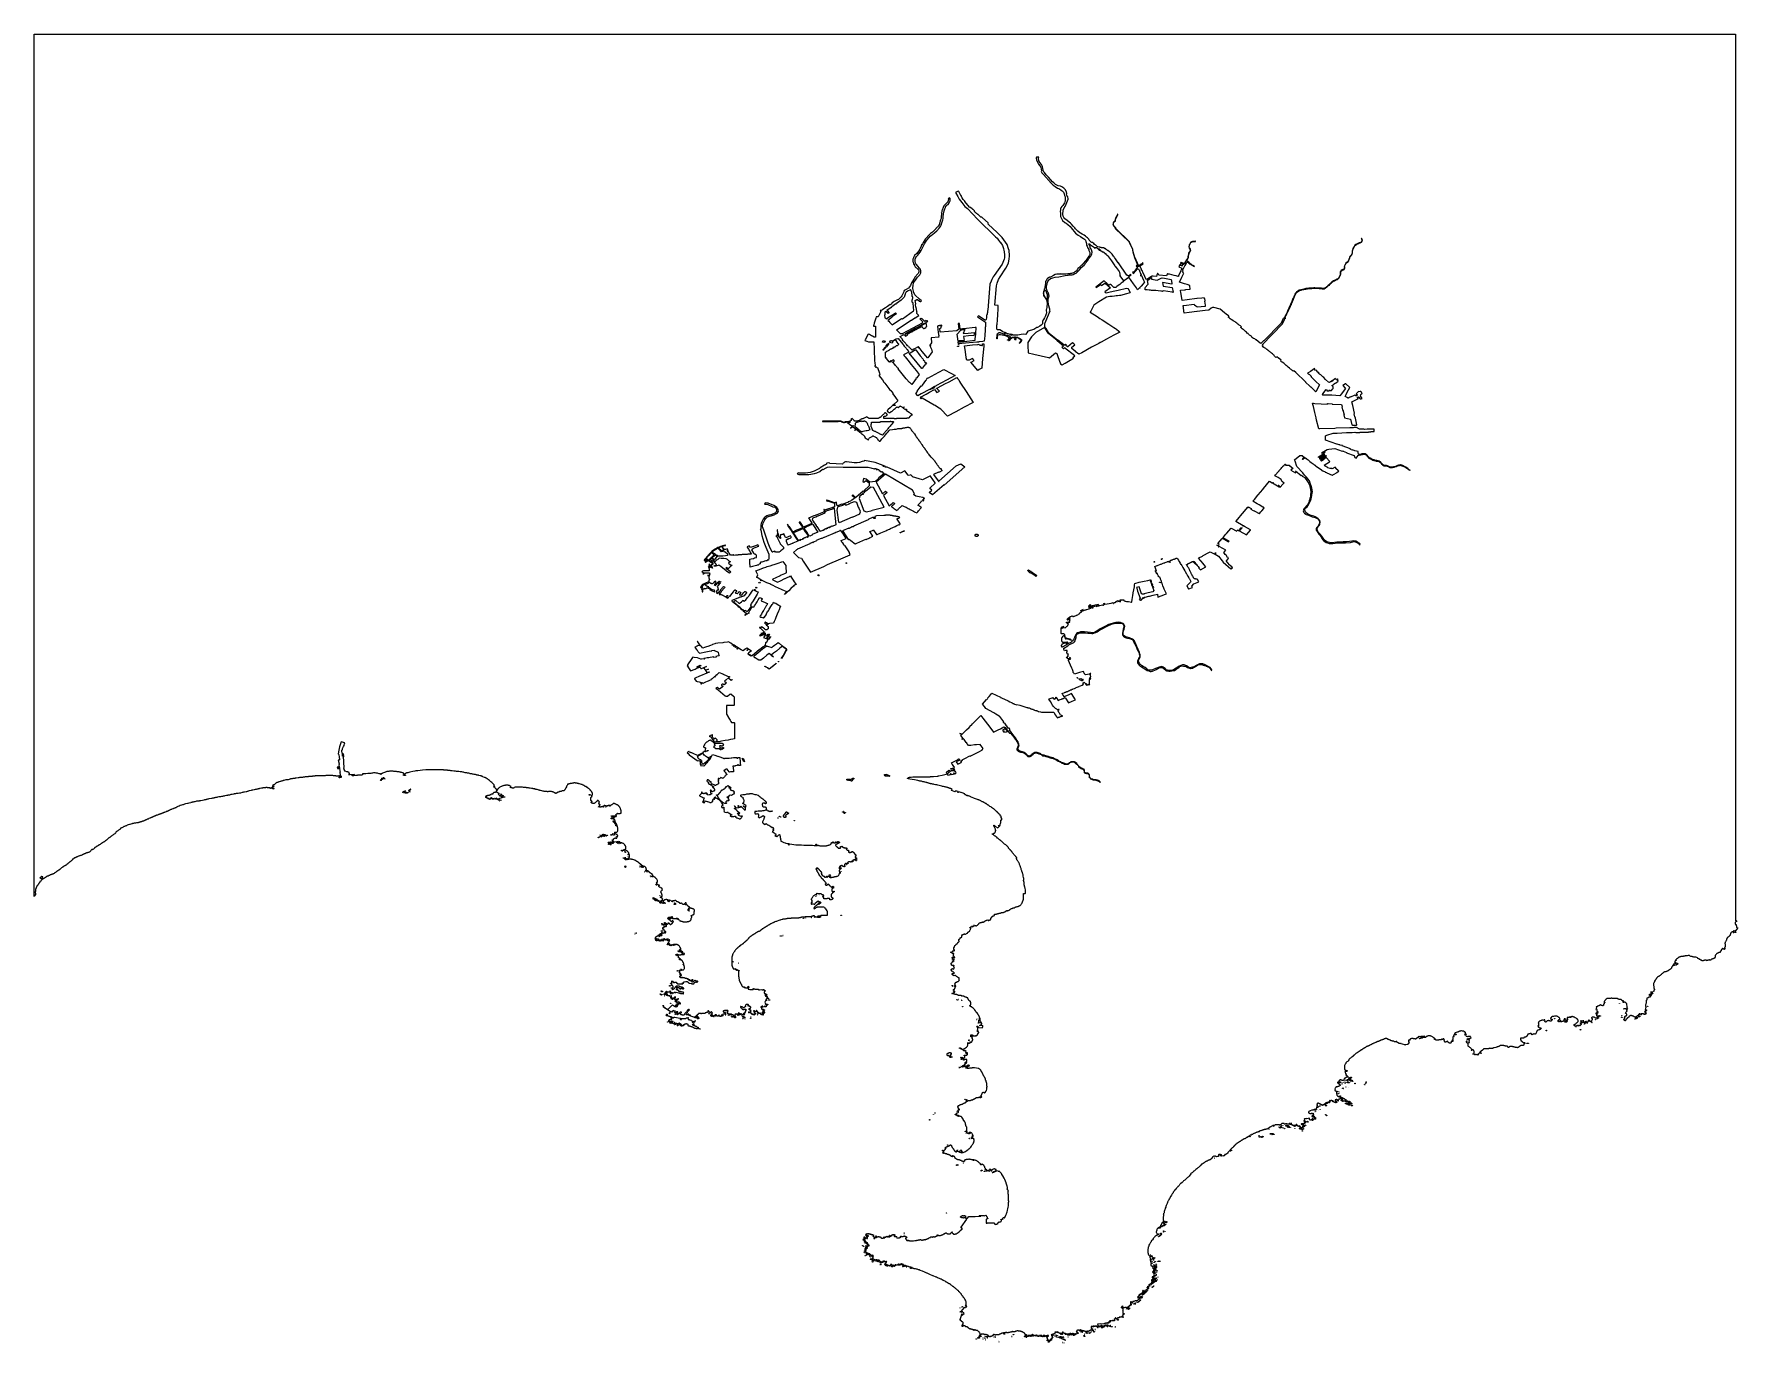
# Model space of a CAD drawing. Header units: inches. Extents: x 139.14 to 140.39, y 34.9 to 35.86.
import ezdxf

# ---------------------------------------------------------------- set-up
doc = ezdxf.new("R2010")
doc.units = ezdxf.units.IN
doc.header["$MEASUREMENT"] = 0

msp = doc.modelspace()

# ---------------------------------------------------------------- linework, layer by layer
for p, q in [((139.6798, 35.2958), (139.6801, 35.2952)), ((139.6794, 35.2946), (139.6794, 35.2947)), ((139.6794, 35.2944), (139.6795, 35.2946)), ((139.6795, 35.2946), (139.6794, 35.2946)), ((139.6794, 35.2946), (139.6794, 35.2946)), ((139.6794, 35.2943), (139.6794, 35.2944)), ((139.6794, 35.2942), (139.6794, 35.2943)), ((139.6794, 35.2943), (139.6794, 35.2943)), ((139.6794, 35.2941), (139.6794, 35.2942)), ((139.6794, 35.2942), (139.6794, 35.2942)), ((139.6795, 35.2941), (139.6794, 35.2941)), ((139.6796, 35.294), (139.6795, 35.2941)), ((139.6795, 35.2941), (139.6795, 35.2941)), ((139.6797, 35.294), (139.6796, 35.294)), ((139.6796, 35.294), (139.6796, 35.294)), ((139.6798, 35.2941), (139.6797, 35.294)), ((139.6797, 35.294), (139.6797, 35.294)), ((139.6799, 35.2942), (139.6798, 35.2941)), ((139.6798, 35.2941), (139.6798, 35.2941)), ((139.6798, 35.2941), (139.6798, 35.2941)), ((139.68, 35.2945), (139.6799, 35.2944)), ((139.6799, 35.2944), (139.6799, 35.2943)), ((139.6799, 35.2943), (139.6799, 35.2942)), ((139.6801, 35.2946), (139.68, 35.2945)), ((139.6801, 35.2952), (139.6801, 35.2951)), ((139.6801, 35.2951), (139.6802, 35.295)), ((139.6802, 35.2948), (139.6801, 35.2947)), ((139.6801, 35.2947), (139.6801, 35.2946)), ((139.6802, 35.295), (139.6802, 35.2949)), ((139.6802, 35.2949), (139.6802, 35.2948))]:
    msp.add_line(p, q)
for points in [[(139.6772, 35.2939), (139.6773, 35.2934), (139.6774, 35.2927), (139.6775, 35.2923), (139.6776, 35.2921), (139.678, 35.2919), (139.6781, 35.2918), (139.6796, 35.2918), (139.6797, 35.2917), (139.6797, 35.2917), (139.6798, 35.2917), (139.6799, 35.2916), (139.6799, 35.2915), (139.68, 35.2911), (139.6802, 35.2904), (139.6803, 35.2901), (139.6804, 35.29), (139.6804, 35.2898), (139.6804, 35.2898), (139.6803, 35.2896), (139.6801, 35.2895), (139.6801, 35.2894), (139.6799, 35.2894), (139.6798, 35.2893), (139.6797, 35.2893), (139.6791, 35.2892), (139.6783, 35.289), (139.6779, 35.2889), (139.6775, 35.2889), (139.6768, 35.2887), (139.6764, 35.2887), (139.676, 35.2887), (139.6755, 35.2887), (139.6755, 35.2887), (139.6748, 35.2887), (139.6742, 35.2886), (139.6732, 35.2885), (139.6724, 35.2884), (139.6719, 35.2883), (139.6719, 35.2883), (139.6718, 35.2883), (139.6718, 35.2882), (139.6718, 35.2882), (139.6717, 35.288), (139.6716, 35.288), (139.6717, 35.2878), (139.6718, 35.2878), (139.6718, 35.2875), (139.672, 35.2866), (139.6729, 35.2868), (139.674, 35.2869), (139.6741, 35.2868), (139.6744, 35.2859), (139.6745, 35.2856), (139.6745, 35.2854), (139.6745, 35.2853), (139.6745, 35.2851), (139.6744, 35.2849), (139.6744, 35.2848), (139.6744, 35.2847), (139.6742, 35.2844), (139.6751, 35.2838), (139.6751, 35.2838), (139.6764, 35.2845), (139.678, 35.2854), (139.679, 35.2847), (139.6789, 35.2844), (139.6787, 35.2838), (139.6784, 35.2831), (139.6783, 35.2828), (139.6779, 35.2817), (139.6777, 35.2812), (139.6775, 35.2807), (139.6774, 35.2802), (139.6778, 35.2799), (139.6782, 35.2796), (139.6794, 35.2788), (139.6802, 35.2795), (139.6807, 35.2791), (139.6813, 35.2787), (139.682, 35.2783), (139.6827, 35.2778), (139.6836, 35.2772), (139.6836, 35.2772), (139.6836, 35.2772), (139.6836, 35.2772), (139.6837, 35.2772), (139.6837, 35.2773), (139.6839, 35.2772), (139.6846, 35.2767), (139.6847, 35.2768), (139.685, 35.2766), (139.6854, 35.2763), (139.6854, 35.2763), (139.6853, 35.2762), (139.6852, 35.276), (139.6857, 35.2757), (139.6851, 35.2751), (139.6851, 35.275), (139.6857, 35.2746), (139.6849, 35.2739), (139.6846, 35.2736), (139.6853, 35.2732), (139.686, 35.2727), (139.6866, 35.2723), (139.6875, 35.2717), (139.6872, 35.2714), (139.6869, 35.271), (139.6866, 35.2708), (139.6873, 35.2703), (139.6875, 35.2706), (139.6877, 35.2705), (139.6877, 35.2705), (139.6877, 35.2704), (139.6877, 35.2704), (139.6876, 35.2703), (139.6876, 35.2703), (139.6875, 35.2702), (139.6876, 35.2701), (139.6877, 35.2701), (139.688, 35.2698), (139.6884, 35.2702), (139.6885, 35.2702), (139.6893, 35.271), (139.6895, 35.2712), (139.6898, 35.2715), (139.6898, 35.2715), (139.69, 35.2714), (139.6901, 35.2713), (139.6901, 35.2712), (139.6902, 35.2709), (139.6904, 35.27), (139.6905, 35.2691), (139.6906, 35.2688), (139.6907, 35.2681), (139.6909, 35.2673), (139.691, 35.2665), (139.6916, 35.2663), (139.693, 35.2657), (139.694, 35.2653), (139.6945, 35.2651), (139.6956, 35.2649), (139.6967, 35.2648), (139.6966, 35.2644), (139.6965, 35.264), (139.697, 35.264), (139.697, 35.2641), (139.6973, 35.2641), (139.6973, 35.2643), (139.6974, 35.2647), (139.6991, 35.2644), (139.7019, 35.264), (139.7029, 35.2638), (139.7061, 35.2638), (139.7079, 35.2637), (139.7117, 35.2636), (139.7141, 35.2636), (139.7155, 35.2635), (139.7159, 35.2635), (139.7169, 35.2635), (139.7176, 35.2635), (139.7178, 35.2635), (139.7178, 35.2635), (139.7178, 35.2635), (139.7179, 35.2636), (139.7179, 35.2636), (139.7179, 35.2636), (139.718, 35.2636), (139.718, 35.2636), (139.718, 35.2637), (139.718, 35.2637), (139.7181, 35.2637), (139.7181, 35.2637), (139.7181, 35.2637), (139.7182, 35.2637), (139.7182, 35.2637), (139.7182, 35.2637), (139.7182, 35.2637), (139.7182, 35.2637), (139.7183, 35.2637), (139.7183, 35.2637), (139.7183, 35.2637), (139.7183, 35.2637), (139.7184, 35.2637), (139.7184, 35.2637), (139.7184, 35.2637), (139.7184, 35.2637), (139.7184, 35.2636), (139.7185, 35.2636), (139.7185, 35.2636), (139.7185, 35.2636), (139.7185, 35.2636), (139.7186, 35.2636), (139.7186, 35.2636), (139.7186, 35.2636), (139.7186, 35.2635), (139.7186, 35.2635), (139.7185, 35.2634), (139.719, 35.2634), (139.7195, 35.2633), (139.72, 35.2633), (139.7204, 35.2633), (139.7212, 35.2632), (139.7217, 35.2632), (139.7221, 35.2632), (139.7227, 35.2632), (139.723, 35.2632), (139.7238, 35.2633), (139.7244, 35.2633), (139.7248, 35.2634), (139.7252, 35.2635), (139.7258, 35.2636), (139.7261, 35.2637), (139.7265, 35.2638), (139.7266, 35.2638), (139.7267, 35.2639), (139.727, 35.264), (139.7273, 35.2641), (139.7274, 35.2642), (139.7275, 35.2642), (139.7276, 35.2643), (139.7277, 35.2644), (139.7278, 35.2646), (139.7279, 35.2647), (139.728, 35.2647), (139.7279, 35.2648), (139.7279, 35.2648), (139.7279, 35.2648), (139.728, 35.2648), (139.728, 35.2649), (139.728, 35.2649), (139.728, 35.2649), (139.728, 35.2649), (139.728, 35.2649), (139.728, 35.265), (139.728, 35.265), (139.728, 35.265), (139.728, 35.265), (139.728, 35.265), (139.728, 35.265), (139.728, 35.2651), (139.728, 35.2651), (139.728, 35.2651), (139.728, 35.2651), (139.728, 35.2651), (139.728, 35.2652), (139.728, 35.2652), (139.728, 35.2652), (139.728, 35.2652), (139.728, 35.2652), (139.728, 35.2652), (139.728, 35.2653), (139.728, 35.2653), (139.728, 35.2653), (139.728, 35.2653), (139.728, 35.2653), (139.7281, 35.2654), (139.7281, 35.2654), (139.7281, 35.2654), (139.7282, 35.2654), (139.7282, 35.2654), (139.7282, 35.2654), (139.7282, 35.2654), (139.7282, 35.2654), (139.7283, 35.2654), (139.7283, 35.2654), (139.7283, 35.2654), (139.7283, 35.2654), (139.7284, 35.2654), (139.7284, 35.2655), (139.7284, 35.2654), (139.7285, 35.2654), (139.7285, 35.2654), (139.7285, 35.2654), (139.7288, 35.2656), (139.7296, 35.2657), (139.7298, 35.2653), (139.73, 35.2653), (139.7302, 35.2653), (139.7304, 35.2653), (139.7305, 35.2653), (139.7309, 35.2653), (139.7309, 35.2653), (139.7309, 35.2654), (139.7309, 35.2654), (139.731, 35.2654), (139.731, 35.2654), (139.731, 35.2655), (139.731, 35.2655), (139.731, 35.2655), (139.7311, 35.2655), (139.7311, 35.2655), (139.7311, 35.2655), (139.7311, 35.2656), (139.7311, 35.2656), (139.7311, 35.2656), (139.7311, 35.2656), (139.7311, 35.2657), (139.7312, 35.2657), (139.7312, 35.2657), (139.7312, 35.2657), (139.7312, 35.2657), (139.7312, 35.2657), (139.7311, 35.2658), (139.7311, 35.2658), (139.7311, 35.2658), (139.7311, 35.2658), (139.7312, 35.2659), (139.7311, 35.2659), (139.7311, 35.2659), (139.7311, 35.2659), (139.7311, 35.266), (139.7311, 35.266), (139.7311, 35.2661), (139.7311, 35.2661), (139.7311, 35.2661), (139.7312, 35.2661), (139.7312, 35.2661), (139.7312, 35.2661), (139.7312, 35.2661), (139.7313, 35.2661), (139.7313, 35.2661), (139.7313, 35.2661), (139.7313, 35.2661), (139.7314, 35.2661), (139.7314, 35.2661), (139.7314, 35.2661), (139.7314, 35.266), (139.7314, 35.266), (139.7315, 35.2659), (139.7315, 35.2659), (139.7315, 35.2659), (139.7316, 35.2658), (139.7317, 35.2658), (139.7317, 35.2658), (139.7318, 35.2658), (139.7319, 35.2658), (139.7319, 35.2657), (139.732, 35.2657), (139.7321, 35.2657), (139.7321, 35.2657), (139.7322, 35.2657), (139.7322, 35.2657), (139.7323, 35.2657), (139.7323, 35.2657), (139.7323, 35.2657), (139.7324, 35.2657), (139.7324, 35.2657), (139.7325, 35.2656), (139.7325, 35.2656), (139.7325, 35.2656), (139.7326, 35.2656), (139.7329, 35.2657), (139.733, 35.2654), (139.7331, 35.2654), (139.7331, 35.265), (139.7331, 35.2649), (139.7331, 35.2649), (139.7321, 35.2645), (139.7311, 35.264), (139.7311, 35.2636), (139.7312, 35.2633), (139.7318, 35.2628), (139.7322, 35.2624), (139.7324, 35.2621), (139.7326, 35.262), (139.7327, 35.2619), (139.7331, 35.2618), (139.7331, 35.2615), (139.7339, 35.2615), (139.7348, 35.2614), (139.7348, 35.2617), (139.7348, 35.262), (139.7348, 35.2622), (139.7348, 35.2623), (139.7348, 35.2625), (139.7349, 35.2625), (139.7348, 35.2625), (139.7348, 35.2626), (139.7348, 35.2626), (139.7348, 35.2626), (139.7348, 35.2626), (139.7349, 35.2627), (139.7349, 35.2627), (139.7349, 35.2627), (139.735, 35.2627), (139.735, 35.2628), (139.735, 35.2628), (139.7351, 35.2628), (139.7351, 35.2628), (139.7351, 35.2628), (139.7352, 35.2628), (139.7352, 35.2628), (139.7352, 35.2628), (139.7353, 35.2628), (139.7353, 35.2627), (139.7353, 35.2627), (139.7354, 35.2628), (139.7354, 35.2628), (139.7354, 35.2627), (139.7355, 35.2627), (139.7355, 35.2628), (139.7355, 35.2628), (139.7356, 35.2628), (139.7356, 35.2627), (139.7357, 35.2627), (139.7357, 35.2628), (139.7357, 35.2628), (139.7357, 35.2629), (139.7358, 35.2629), (139.7358, 35.2629), (139.7359, 35.2629), (139.7359, 35.2629), (139.736, 35.2629), (139.736, 35.2629), (139.736, 35.2628), (139.736, 35.2628), (139.7361, 35.2628), (139.7361, 35.2628), (139.7361, 35.2628), (139.7361, 35.2628), (139.7361, 35.2627), (139.7361, 35.2627), (139.7361, 35.2627), (139.7361, 35.2627), (139.7361, 35.2627), (139.7361, 35.2626), (139.7361, 35.2626), (139.7361, 35.2626), (139.7361, 35.2625), (139.7362, 35.2624), (139.7362, 35.2623), (139.7363, 35.2622), (139.7364, 35.2621), (139.7366, 35.262), (139.7367, 35.262), (139.7369, 35.2619), (139.737, 35.2619), (139.7371, 35.2619), (139.7372, 35.2619), (139.7372, 35.2619), (139.7373, 35.2619), (139.7374, 35.2618), (139.7375, 35.2618), (139.7375, 35.2618), (139.7376, 35.2618), (139.7376, 35.2618), (139.7376, 35.2619), (139.7376, 35.2619), (139.7377, 35.2619), (139.7377, 35.2619), (139.7377, 35.2619), (139.7377, 35.2619), (139.7377, 35.2619), (139.7378, 35.2619), (139.7378, 35.2619), (139.7379, 35.2618), (139.7379, 35.2618), (139.738, 35.2618), (139.738, 35.2618), (139.7381, 35.2618), (139.7381, 35.2618), (139.7381, 35.2618), (139.7382, 35.2618), (139.7382, 35.2618), (139.7382, 35.2618), (139.7382, 35.2618), (139.7382, 35.2618), (139.7383, 35.2618), (139.7383, 35.2617), (139.7383, 35.2617), (139.7384, 35.2617), (139.7384, 35.2617), (139.7385, 35.2617), (139.7385, 35.2617), (139.7385, 35.2617), (139.7385, 35.2617), (139.7386, 35.2617), (139.7386, 35.2616), (139.7386, 35.2616), (139.7387, 35.2616), (139.7387, 35.2616), (139.7387, 35.2616), (139.7387, 35.2616), (139.7388, 35.2616), (139.7388, 35.2616), (139.7388, 35.2616), (139.7388, 35.2616), (139.7388, 35.2616), (139.7389, 35.2616), (139.7389, 35.2616), (139.7389, 35.2616), (139.7389, 35.2616), (139.7389, 35.2616), (139.739, 35.2616), (139.739, 35.2616), (139.739, 35.2617), (139.739, 35.2617), (139.7391, 35.2616), (139.7391, 35.2616), (139.7391, 35.2616), (139.7391, 35.2616), (139.7391, 35.2616), (139.7392, 35.2616), (139.7392, 35.2616), (139.7392, 35.2616), (139.7392, 35.2615), (139.7392, 35.2615), (139.7393, 35.2615), (139.7393, 35.2615), (139.7393, 35.2615), (139.7393, 35.2614), (139.7394, 35.2614), (139.7395, 35.2614), (139.7395, 35.2614), (139.7395, 35.2613), (139.7396, 35.2613), (139.7396, 35.2613), (139.7396, 35.2613), (139.7396, 35.2612), (139.7395, 35.2612), (139.7395, 35.2612), (139.7395, 35.2612), (139.7395, 35.2612), (139.7394, 35.2612), (139.7394, 35.2611), (139.7394, 35.2611), (139.7394, 35.2611), (139.7394, 35.2611), (139.7393, 35.2611), (139.7393, 35.2611), (139.7393, 35.2612), (139.7393, 35.2611), (139.7393, 35.2611), (139.7392, 35.2611), (139.7392, 35.2611), (139.7391, 35.2611), (139.7391, 35.2611), (139.7391, 35.2611), (139.7391, 35.2611), (139.7391, 35.261), (139.739, 35.261), (139.739, 35.261), (139.739, 35.2609), (139.739, 35.2608), (139.739, 35.2608), (139.7391, 35.2607), (139.7391, 35.2606), (139.7391, 35.2605), (139.7392, 35.2605), (139.7392, 35.2604), (139.7393, 35.2603), (139.7396, 35.2602), (139.7397, 35.2601), (139.7398, 35.26), (139.74, 35.2599), (139.74, 35.2599), (139.7401, 35.2599), (139.7401, 35.2598), (139.7402, 35.2598), (139.7402, 35.2598), (139.7402, 35.2598), (139.7402, 35.2598), (139.7402, 35.2599), (139.7403, 35.2599), (139.7403, 35.2599), (139.7403, 35.2599), (139.7403, 35.2599), (139.7404, 35.2599), (139.7404, 35.2599), (139.7404, 35.26), (139.7404, 35.26), (139.7405, 35.26), (139.7405, 35.26), (139.7405, 35.26), (139.7405, 35.26), (139.7405, 35.2601), (139.7406, 35.2601), (139.7406, 35.2601), (139.7406, 35.2601), (139.7406, 35.2601), (139.7406, 35.2601), (139.7406, 35.2601), (139.7406, 35.2601), (139.7406, 35.26), (139.7407, 35.26), (139.7407, 35.26), (139.7407, 35.2599), (139.7407, 35.2599), (139.7407, 35.2598), (139.7407, 35.2598), (139.7407, 35.2597), (139.7407, 35.2597), (139.7407, 35.2597), (139.7407, 35.2596), (139.7407, 35.2596), (139.7407, 35.2595), (139.7407, 35.2595), (139.7407, 35.2594), (139.7407, 35.2594), (139.7407, 35.2594), (139.7407, 35.2594), (139.7407, 35.2594), (139.7407, 35.2594), (139.7407, 35.2594), (139.7407, 35.2593), (139.7408, 35.2593), (139.7408, 35.2593), (139.7408, 35.2593), (139.7408, 35.2593), (139.7408, 35.2592), (139.7408, 35.2592), (139.7408, 35.2592), (139.7408, 35.2592), (139.7408, 35.2591), (139.7408, 35.2591), (139.7407, 35.259), (139.7407, 35.259), (139.7406, 35.259), (139.7406, 35.2589), (139.7406, 35.2588), (139.7407, 35.2587), (139.7407, 35.2586), (139.7407, 35.2586), (139.7408, 35.2585), (139.741, 35.2584), (139.7411, 35.2584), (139.7411, 35.2583), (139.7412, 35.2583), (139.7413, 35.2583), (139.7414, 35.2583), (139.7417, 35.2582), (139.7417, 35.2582), (139.7418, 35.2582), (139.742, 35.2582), (139.742, 35.2582), (139.742, 35.2582), (139.742, 35.2582), (139.7421, 35.2582), (139.7421, 35.2582), (139.7421, 35.2583), (139.7422, 35.2583), (139.7422, 35.2583), (139.7422, 35.2583), (139.7422, 35.2583), (139.7422, 35.2584), (139.7422, 35.2584), (139.7422, 35.2584), (139.7422, 35.2584), (139.7422, 35.2584), (139.7422, 35.2584), (139.7422, 35.2584), (139.7422, 35.2585), (139.7423, 35.2585), (139.7423, 35.2585), (139.7423, 35.2585), (139.7423, 35.2585), (139.7423, 35.2585), (139.7423, 35.2585), (139.7423, 35.2585), (139.7424, 35.2585), (139.7424, 35.2585), (139.7424, 35.2585), (139.7424, 35.2585), (139.7424, 35.2585), (139.7424, 35.2585), (139.7425, 35.2585), (139.7425, 35.2586), (139.7425, 35.2586), (139.7425, 35.2586), (139.7425, 35.2586), (139.7425, 35.2586), (139.7426, 35.2586), (139.7426, 35.2586), (139.7427, 35.2586), (139.7427, 35.2586), (139.7427, 35.2586), (139.7427, 35.2586), (139.7427, 35.2586), (139.7428, 35.2586), (139.7428, 35.2586), (139.7428, 35.2587), (139.7428, 35.2587), (139.7428, 35.2587), (139.7428, 35.2587), (139.7429, 35.2587), (139.7429, 35.2587), (139.7429, 35.2587), (139.7429, 35.2587), (139.7429, 35.2588), (139.7429, 35.2588), (139.7429, 35.2588), (139.743, 35.2589), (139.743, 35.2589), (139.743, 35.2589), (139.743, 35.2589), (139.743, 35.2589), (139.743, 35.2589), (139.7431, 35.2589), (139.7431, 35.2589), (139.7431, 35.2589), (139.7431, 35.2589), (139.7431, 35.259), (139.7431, 35.259), (139.7431, 35.259), (139.7432, 35.259), (139.7432, 35.259), (139.7432, 35.259), (139.7432, 35.259), (139.7432, 35.259), (139.7432, 35.259), (139.7433, 35.259), (139.7433, 35.259), (139.7433, 35.259), (139.7433, 35.259), (139.7434, 35.2591), (139.7434, 35.2591), (139.7434, 35.2591), (139.7434, 35.2591), (139.7434, 35.2591), (139.7434, 35.2591), (139.7435, 35.2591), (139.7435, 35.2591), (139.7435, 35.259), (139.7435, 35.259), (139.7435, 35.259), (139.7435, 35.259), (139.7435, 35.259), (139.7436, 35.259), (139.7436, 35.2591), (139.7436, 35.2591), (139.7436, 35.2591), (139.7436, 35.2591), (139.7436, 35.2591), (139.7437, 35.259), (139.7437, 35.259), (139.7437, 35.259), (139.7437, 35.259), (139.7437, 35.259), (139.7437, 35.259), (139.7437, 35.2589), (139.7437, 35.2589), (139.7437, 35.2589), (139.7438, 35.2589), (139.7438, 35.2588), (139.7438, 35.2588), (139.7439, 35.2588), (139.7439, 35.2588), (139.7439, 35.2588), (139.7439, 35.2587), (139.7439, 35.2587), (139.7439, 35.2587), (139.7439, 35.2586), (139.744, 35.2586), (139.744, 35.2586), (139.744, 35.2586), (139.744, 35.2586), (139.7441, 35.2586), (139.7441, 35.2586), (139.7441, 35.2586), (139.7442, 35.2586), (139.7442, 35.2585), (139.7442, 35.2585), (139.7442, 35.2585), (139.7442, 35.2584), (139.7442, 35.2584), (139.7442, 35.2584), (139.7443, 35.2584), (139.7443, 35.2584), (139.7443, 35.2584), (139.7443, 35.2584), (139.7443, 35.2584), (139.7443, 35.2584), (139.7444, 35.2584), (139.7444, 35.2583), (139.7444, 35.2583), (139.7444, 35.2583), (139.7444, 35.2583), (139.7444, 35.2583), (139.7444, 35.2582), (139.7445, 35.2582), (139.7445, 35.2582), (139.7445, 35.2582), (139.7446, 35.2582), (139.7446, 35.2582), (139.7446, 35.2582), (139.7446, 35.2581), (139.7446, 35.2581), (139.7446, 35.2581), (139.7447, 35.258), (139.7447, 35.258), (139.7448, 35.2579), (139.7448, 35.2579), (139.7448, 35.2579), (139.7448, 35.2578), (139.7448, 35.2578), (139.7448, 35.2578), (139.7448, 35.2578), (139.7449, 35.2578), (139.7449, 35.2578), (139.7449, 35.2577), (139.7449, 35.2577), (139.7449, 35.2577), (139.7449, 35.2576), (139.7449, 35.2576), (139.7449, 35.2576), (139.7449, 35.2576), (139.745, 35.2575), (139.745, 35.2575), (139.745, 35.2575), (139.745, 35.2575), (139.745, 35.2574), (139.745, 35.2574), (139.745, 35.2574), (139.745, 35.2574), (139.745, 35.2574), (139.7451, 35.2573), (139.745, 35.2573), (139.7451, 35.2573), (139.7451, 35.2573), (139.7451, 35.2573), (139.7452, 35.2573), (139.7452, 35.2573), (139.7452, 35.2573), (139.7452, 35.2572), (139.7453, 35.2572), (139.7453, 35.2572), (139.7453, 35.2571), (139.7453, 35.2571), (139.7453, 35.2571), (139.7453, 35.257), (139.7453, 35.257), (139.7452, 35.257), (139.7452, 35.2569), (139.7453, 35.2569), (139.7453, 35.2569), (139.7453, 35.2569), (139.7454, 35.2568), (139.7454, 35.2568), (139.7454, 35.2568), (139.7454, 35.2568), (139.7454, 35.2568), (139.7455, 35.2568), (139.7455, 35.2568), (139.7455, 35.2568), (139.7455, 35.2568), (139.7455, 35.2568), (139.7455, 35.2568), (139.7455, 35.2568), (139.7455, 35.2568), (139.7456, 35.2568), (139.7456, 35.2568), (139.7456, 35.2568), (139.7456, 35.2568), (139.7456, 35.2567), (139.7457, 35.2567), (139.7457, 35.2567), (139.7457, 35.2567), (139.7457, 35.2567), (139.7457, 35.2567), (139.7457, 35.2567), (139.7458, 35.2567), (139.7458, 35.2567), (139.7458, 35.2567), (139.7458, 35.2567), (139.7458, 35.2567), (139.7459, 35.2566), (139.7459, 35.2566), (139.7459, 35.2566), (139.7459, 35.2566), (139.7459, 35.2566), (139.7459, 35.2566), (139.7459, 35.2566), (139.746, 35.2565), (139.746, 35.2565), (139.746, 35.2565), (139.746, 35.2565), (139.7461, 35.2565), (139.7461, 35.2565), (139.7461, 35.2564), (139.7461, 35.2564), (139.746, 35.2563), (139.746, 35.2563), (139.7461, 35.2563), (139.7461, 35.2562), (139.7461, 35.2562), (139.7461, 35.2562), (139.7461, 35.2561), (139.7461, 35.2561), (139.7461, 35.2561), (139.7461, 35.256), (139.7461, 35.256), (139.7461, 35.256), (139.7461, 35.256), (139.7461, 35.2559), (139.7461, 35.2559), (139.7461, 35.2559), (139.7461, 35.2559), (139.7461, 35.2558), (139.7461, 35.2558), (139.746, 35.2558), (139.746, 35.2558), (139.7459, 35.2558), (139.7459, 35.2558), (139.7459, 35.2558), (139.7459, 35.2558), (139.7458, 35.2558), (139.7458, 35.2557), (139.7458, 35.2557), (139.7458, 35.2557), (139.7457, 35.2555), (139.7457, 35.2554), (139.7457, 35.2553), (139.7456, 35.2552), (139.7456, 35.2552), (139.7456, 35.2551), (139.7456, 35.255), (139.7456, 35.255), (139.7456, 35.255), (139.7456, 35.2549), (139.7456, 35.2548), (139.7456, 35.2548), (139.7456, 35.2547), (139.7457, 35.2547), (139.7457, 35.2546), (139.7457, 35.2546), (139.7457, 35.2546), (139.7457, 35.2546), (139.7457, 35.2545), (139.7458, 35.2545), (139.7458, 35.2544), (139.7458, 35.2544), (139.7458, 35.2544), (139.7458, 35.2544), (139.7459, 35.2544), (139.7459, 35.2544), (139.746, 35.2543), (139.746, 35.2543), (139.746, 35.2542), (139.746, 35.2541), (139.7461, 35.2541), (139.7461, 35.254), (139.7461, 35.254), (139.7461, 35.254), (139.7461, 35.254), (139.7461, 35.2539), (139.7462, 35.2539), (139.7461, 35.2539), (139.7461, 35.2539), (139.7461, 35.2539), (139.7461, 35.2539), (139.7462, 35.2538), (139.7462, 35.2538), (139.7462, 35.2538), (139.7463, 35.2538), (139.7463, 35.2538), (139.7463, 35.2538), (139.7463, 35.2538), (139.7463, 35.2537), (139.7463, 35.2537), (139.7464, 35.2537), (139.7464, 35.2537), (139.7464, 35.2537), (139.7465, 35.2536), (139.7465, 35.2536), (139.7465, 35.2536), (139.7465, 35.2537), (139.7465, 35.2537), (139.7466, 35.2537), (139.7466, 35.2537), (139.7466, 35.2537), (139.7466, 35.2537), (139.7467, 35.2537), (139.7467, 35.2536), (139.7467, 35.2536), (139.7467, 35.2536), (139.7467, 35.2536), (139.7467, 35.2535), (139.7467, 35.2535), (139.7467, 35.2535), (139.7467, 35.2535), (139.7467, 35.2535), (139.7467, 35.2535), (139.7467, 35.2535), (139.7467, 35.2534), (139.7467, 35.2534), (139.7467, 35.2534), (139.7466, 35.2534), (139.7466, 35.2534), (139.7466, 35.2534), (139.7466, 35.2533), (139.7466, 35.2533), (139.7466, 35.2533), (139.7466, 35.2533), (139.7466, 35.2533), (139.7466, 35.2533), (139.7466, 35.2532), (139.7465, 35.2532), (139.7465, 35.2532), (139.7464, 35.2532), (139.7464, 35.2531), (139.7464, 35.2531), (139.7463, 35.2531), (139.7462, 35.2531), (139.7462, 35.2531), (139.7461, 35.2531), (139.7461, 35.2531), (139.746, 35.2531), (139.746, 35.2531), (139.7459, 35.2531), (139.7459, 35.2531), (139.7459, 35.2531), (139.7457, 35.2531), (139.7457, 35.2531), (139.7456, 35.2531), (139.7456, 35.2531), (139.7455, 35.2531), (139.7454, 35.2531), (139.7454, 35.2532), (139.7453, 35.2531), (139.7453, 35.253), (139.7453, 35.2529), (139.7453, 35.2529), (139.7454, 35.2529), (139.7454, 35.2528), (139.7454, 35.2528), (139.7454, 35.2528), (139.7455, 35.2528), (139.7455, 35.2528), (139.7455, 35.2528), (139.7454, 35.2527), (139.7454, 35.2527), (139.7454, 35.2527), (139.7454, 35.2526), (139.7454, 35.2526), (139.7453, 35.2526), (139.7453, 35.2527), (139.7453, 35.2527), (139.7452, 35.2527), (139.7452, 35.2527), (139.7451, 35.2528), (139.7452, 35.2528), (139.7451, 35.2528), (139.745, 35.2528), (139.745, 35.2529), (139.7449, 35.2529), (139.7448, 35.2528), (139.7448, 35.2528), (139.7447, 35.2528), (139.7447, 35.2529), (139.7446, 35.2528), (139.7446, 35.2528), (139.7446, 35.2528), (139.7445, 35.2528), (139.7445, 35.2528), (139.7444, 35.2527), (139.7443, 35.2528), (139.7443, 35.2527), (139.7443, 35.2527), (139.7442, 35.2527), (139.7442, 35.2527), (139.7442, 35.2527), (139.7441, 35.2527), (139.7441, 35.2527), (139.7441, 35.2527), (139.744, 35.2527), (139.744, 35.2526), (139.744, 35.2526), (139.744, 35.2526), (139.7439, 35.2526), (139.7439, 35.2526), (139.7439, 35.2525), (139.7438, 35.2525), (139.7438, 35.2525), (139.7438, 35.2525), (139.7438, 35.2525), (139.7438, 35.2524), (139.7438, 35.2524), (139.7438, 35.2524), (139.7437, 35.2524), (139.7437, 35.2523), (139.7437, 35.2523), (139.7437, 35.2523), (139.7437, 35.2523), (139.7436, 35.2522), (139.7437, 35.2522), (139.7437, 35.2522), (139.7437, 35.2521), (139.7437, 35.2521), (139.7437, 35.2521), (139.7437, 35.2521), (139.7436, 35.2521), (139.7435, 35.252), (139.7436, 35.252), (139.7436, 35.252), (139.7435, 35.2519), (139.7435, 35.2519), (139.7435, 35.2519), (139.7435, 35.2519), (139.7435, 35.2518), (139.7435, 35.2518), (139.7435, 35.2518), (139.7434, 35.2518), (139.7434, 35.2517), (139.7435, 35.2517), (139.7435, 35.2517), (139.7436, 35.2517), (139.7436, 35.2516), (139.7436, 35.2516), (139.7437, 35.2516), (139.7437, 35.2516), (139.7437, 35.2515), (139.7437, 35.2515), (139.7436, 35.2515), (139.7436, 35.2515), (139.7435, 35.2515), (139.7435, 35.2515), (139.7435, 35.2515), (139.7434, 35.2515), (139.7433, 35.2516), (139.7432, 35.2516), (139.7432, 35.2516), (139.7431, 35.2516), (139.743, 35.2516), (139.743, 35.2516), (139.743, 35.2517), (139.743, 35.2517), (139.743, 35.2517), (139.7429, 35.2517), (139.7429, 35.2517), (139.7429, 35.2516), (139.7428, 35.2516), (139.7428, 35.2516), (139.7428, 35.2516), (139.7427, 35.2516), (139.7426, 35.2515), (139.7426, 35.2515), (139.7425, 35.2515), (139.7425, 35.2514), (139.7426, 35.2514), (139.7427, 35.2514), (139.7427, 35.2514), (139.7427, 35.2513), (139.7426, 35.2513), (139.7426, 35.2513), (139.7426, 35.2513), (139.7425, 35.2513), (139.7425, 35.2513), (139.7425, 35.2512), (139.7424, 35.2512), (139.7424, 35.2512), (139.7424, 35.2511), (139.7424, 35.2511), (139.7423, 35.2511), (139.7423, 35.2512), (139.7422, 35.2512), (139.7422, 35.2513), (139.7422, 35.2513), (139.7422, 35.2513), (139.7421, 35.2513), (139.7421, 35.2514), (139.7421, 35.2514), (139.7422, 35.2514), (139.7422, 35.2514), (139.7421, 35.2515), (139.7415, 35.2515), (139.7412, 35.2515), (139.7409, 35.2514), (139.7407, 35.2514), (139.7405, 35.2512), (139.7404, 35.2512), (139.7404, 35.2511), (139.7402, 35.2511), (139.7401, 35.2509), (139.7401, 35.2509), (139.7401, 35.2508), (139.7402, 35.2508), (139.7402, 35.2509), (139.7403, 35.2508), (139.7404, 35.2508), (139.7404, 35.2508), (139.7405, 35.2507), (139.7405, 35.2507), (139.7405, 35.2507), (139.7405, 35.2507), (139.7404, 35.2507), (139.7404, 35.2506), (139.7404, 35.2506), (139.7402, 35.2506), (139.7402, 35.2506), (139.7402, 35.2506), (139.7402, 35.2506), (139.7402, 35.2506), (139.7402, 35.2505), (139.7403, 35.2505), (139.7404, 35.2504), (139.7404, 35.2504), (139.7404, 35.2503), (139.7404, 35.2503), (139.7403, 35.2503), (139.7402, 35.2503), (139.7401, 35.2504), (139.7401, 35.2504), (139.74, 35.2504), (139.74, 35.2505), (139.7399, 35.2505), (139.7399, 35.2504), (139.7399, 35.2504), (139.7399, 35.2503), (139.74, 35.2502), (139.74, 35.2502), (139.74, 35.2502), (139.74, 35.2501), (139.7399, 35.2501), (139.7399, 35.25), (139.7399, 35.25), (139.74, 35.2499), (139.7399, 35.2499), (139.7399, 35.2499), (139.7399, 35.2499), (139.7399, 35.25), (139.7398, 35.2501), (139.7398, 35.2501), (139.7398, 35.2502), (139.7397, 35.2502), (139.7397, 35.2502), (139.7396, 35.2502), (139.7396, 35.2502), (139.7396, 35.2501), (139.7396, 35.2501), (139.7396, 35.25), (139.7396, 35.25), (139.7396, 35.25), (139.7395, 35.2499), (139.7395, 35.2499), (139.7395, 35.2499), (139.7395, 35.2501), (139.7395, 35.2502), (139.7395, 35.2502), (139.7394, 35.2503), (139.7391, 35.2504), (139.7389, 35.2503), (139.7387, 35.2502), (139.7385, 35.2501), (139.7382, 35.25), (139.7377, 35.2495), (139.7377, 35.2493), (139.7376, 35.249), (139.7376, 35.2487), (139.7376, 35.2486), (139.7376, 35.2485), (139.7377, 35.2484), (139.7378, 35.2484), (139.7378, 35.2484), (139.7378, 35.2484), (139.7379, 35.2484), (139.7379, 35.2483), (139.7379, 35.2483), (139.7379, 35.2483), (139.7379, 35.2483), (139.738, 35.2482), (139.7379, 35.2482), (139.738, 35.2481), (139.738, 35.2481), (139.7379, 35.2481), (139.7379, 35.248), (139.7379, 35.248), (139.7378, 35.2479), (139.7378, 35.2479), (139.7377, 35.2479), (139.7377, 35.2478), (139.7377, 35.2478), (139.7376, 35.2478), (139.7376, 35.2478), (139.7375, 35.2478), (139.7375, 35.2478), (139.7374, 35.2478), (139.7374, 35.2478), (139.7373, 35.2478), (139.7372, 35.2478), (139.7371, 35.2479), (139.7371, 35.2479), (139.737, 35.2479), (139.737, 35.2479), (139.7369, 35.2479), (139.7369, 35.248), (139.7368, 35.2479), (139.7368, 35.2479), (139.7367, 35.248), (139.7367, 35.248), (139.7367, 35.2481), (139.7366, 35.2481), (139.7366, 35.2481), (139.7365, 35.2481), (139.7365, 35.2482), (139.7364, 35.2482), (139.7364, 35.2483), (139.7364, 35.2483), (139.7363, 35.2483), (139.7363, 35.2484), (139.7363, 35.2484), (139.7362, 35.2484), (139.7362, 35.2485), (139.7362, 35.2485), (139.7362, 35.2486), (139.7362, 35.2486), (139.7362, 35.2486), (139.7361, 35.2486), (139.7359, 35.2487), (139.7356, 35.2487), (139.7353, 35.2486), (139.7352, 35.2486), (139.7351, 35.2485), (139.7347, 35.2484), (139.7347, 35.2484), (139.7347, 35.2483), (139.7345, 35.2483), (139.7344, 35.2483), (139.7343, 35.2485), (139.7342, 35.2485), (139.7342, 35.2484), (139.7342, 35.2483), (139.7342, 35.2483), (139.7343, 35.2482), (139.7344, 35.2482), (139.7345, 35.2481), (139.7345, 35.2481), (139.7346, 35.2481), (139.7346, 35.248), (139.7346, 35.248), (139.7344, 35.2479), (139.7344, 35.2478), (139.7344, 35.2478), (139.7343, 35.2478), (139.7342, 35.2479), (139.7342, 35.2479), (139.734, 35.2477), (139.7339, 35.2475), (139.7338, 35.2474), (139.7338, 35.2473), (139.7338, 35.247), (139.7338, 35.2469), (139.7338, 35.2468), (139.7338, 35.2466), (139.7338, 35.2465), (139.7338, 35.2465), (139.7339, 35.2463), (139.7339, 35.2462), (139.7341, 35.2462), (139.7346, 35.2463), (139.7346, 35.2463), (139.7344, 35.2468), (139.7344, 35.2469), (139.7344, 35.247), (139.735, 35.2473), (139.7352, 35.2471), (139.7349, 35.2469), (139.7352, 35.2464), (139.7349, 35.2462), (139.7348, 35.2462), (139.7346, 35.2461), (139.734, 35.2459), (139.7341, 35.2459), (139.7341, 35.2459), (139.7341, 35.2459), (139.7341, 35.2459), (139.7341, 35.2458), (139.7341, 35.2458), (139.7341, 35.2458), (139.7341, 35.2458), (139.7341, 35.2457), (139.7341, 35.2457), (139.7342, 35.2457), (139.7342, 35.2457), (139.7342, 35.2456), (139.7341, 35.2456), (139.7342, 35.2456), (139.7342, 35.2455), (139.7342, 35.2455), (139.7341, 35.2454), (139.7341, 35.2454), (139.7341, 35.2454), (139.734, 35.2453), (139.7339, 35.2453), (139.7338, 35.245), (139.7337, 35.2449), (139.7337, 35.2449), (139.7337, 35.2448), (139.7337, 35.2448), (139.7338, 35.2446), (139.7338, 35.2444), (139.7339, 35.2443), (139.7339, 35.2443), (139.734, 35.2443), (139.7341, 35.2442), (139.7342, 35.2442), (139.7344, 35.2442), (139.7345, 35.2442), (139.7345, 35.2442), (139.7345, 35.2442), (139.7345, 35.2441), (139.7345, 35.2441), (139.7344, 35.244), (139.7345, 35.244), (139.7345, 35.244), (139.7344, 35.2439), (139.7343, 35.2438), (139.7343, 35.2438), (139.7343, 35.2438), (139.7343, 35.2437), (139.7342, 35.2436), (139.7342, 35.2436), (139.7342, 35.2436), (139.7342, 35.2436), (139.7342, 35.2436), (139.7342, 35.2435), (139.7341, 35.2435), (139.7341, 35.2435), (139.7341, 35.2434), (139.734, 35.2434), (139.734, 35.2434), (139.734, 35.2433), (139.7339, 35.2429), (139.7338, 35.2428), (139.7338, 35.2428), (139.7338, 35.2427), (139.7336, 35.2423), (139.7335, 35.2419), (139.7334, 35.2418), (139.7333, 35.2415), (139.7331, 35.2409), (139.7331, 35.2409), (139.733, 35.2409), (139.733, 35.2408), (139.7327, 35.2408), (139.7323, 35.2407), (139.7321, 35.2407), (139.7319, 35.2406), (139.7316, 35.2405), (139.7315, 35.2405), (139.7313, 35.2405), (139.7309, 35.2404), (139.7308, 35.2404), (139.7306, 35.2403), (139.7305, 35.2403), (139.7304, 35.2403), (139.7303, 35.2403), (139.7302, 35.2402), (139.7302, 35.2402), (139.7301, 35.2402), (139.7301, 35.2402), (139.73, 35.2402), (139.7299, 35.2402), (139.7298, 35.2401), (139.7297, 35.2401), (139.7296, 35.2401), (139.7295, 35.2401), (139.7294, 35.24), (139.7291, 35.24), (139.729, 35.24), (139.7289, 35.2399), (139.7289, 35.2399), (139.7288, 35.2399), (139.7287, 35.2399), (139.7286, 35.2399), (139.7285, 35.2398), (139.7284, 35.2398), (139.7283, 35.2398), (139.7282, 35.2398), (139.7282, 35.2398), (139.728, 35.2397), (139.7279, 35.2397), (139.7278, 35.2397), (139.7277, 35.2397), (139.7275, 35.2396), (139.7275, 35.2396), (139.7273, 35.2396), (139.7273, 35.2396), (139.7272, 35.2396), (139.7272, 35.2396), (139.7272, 35.2397), (139.7271, 35.2398), (139.7271, 35.2398), (139.7271, 35.2398), (139.727, 35.2399), (139.727, 35.2399), (139.727, 35.24), (139.727, 35.24), (139.7269, 35.2401), (139.7268, 35.2403), (139.7268, 35.2404), (139.7268, 35.2404), (139.7267, 35.2404), (139.7267, 35.2405), (139.7267, 35.2405), (139.7267, 35.2405), (139.7267, 35.2406), (139.7267, 35.2406), (139.7267, 35.2407), (139.7267, 35.2408), (139.7268, 35.2408), (139.7268, 35.2408), (139.727, 35.2408), (139.727, 35.2409), (139.7273, 35.241), (139.7276, 35.2411), (139.7276, 35.2411), (139.7276, 35.2411), (139.7275, 35.2413), (139.7271, 35.242), (139.7262, 35.2417), (139.7262, 35.2416), (139.7263, 35.2415), (139.7265, 35.2414), (139.7264, 35.2413), (139.7258, 35.2407), (139.7256, 35.2405), (139.7254, 35.2403), (139.7252, 35.2401), (139.725, 35.24), (139.7249, 35.2399), (139.7246, 35.2401), (139.7247, 35.2403), (139.7251, 35.2406), (139.7248, 35.2408), (139.7248, 35.2408), (139.7247, 35.2407), (139.7246, 35.2406), (139.7244, 35.2405), (139.7242, 35.2403), (139.7242, 35.2403), (139.7241, 35.2402), (139.724, 35.2402), (139.7239, 35.2401), (139.7239, 35.2401), (139.7237, 35.2401), (139.7235, 35.24), (139.7234, 35.24), (139.7233, 35.24), (139.7232, 35.2401), (139.7232, 35.2401), (139.7232, 35.2402), (139.7232, 35.2402), (139.7232, 35.2403), (139.7231, 35.2403), (139.7231, 35.2403), (139.7229, 35.2404), (139.7229, 35.2404), (139.723, 35.2405), (139.723, 35.2406), (139.723, 35.2406), (139.7229, 35.2406), (139.7229, 35.2406), (139.7228, 35.2406), (139.7227, 35.2407), (139.7226, 35.2407), (139.7225, 35.2407), (139.7224, 35.2407), (139.7223, 35.2407), (139.7223, 35.2408), (139.7222, 35.2408), (139.7221, 35.2409), (139.7221, 35.2409), (139.7218, 35.2411), (139.7218, 35.2411), (139.7217, 35.2412), (139.7217, 35.2412), (139.7218, 35.2412), (139.7218, 35.2413), (139.7216, 35.2414), (139.7214, 35.2416), (139.7213, 35.2417), (139.7212, 35.2418), (139.7211, 35.2419), (139.721, 35.242), (139.721, 35.2421), (139.7209, 35.2421), (139.7209, 35.2422), (139.721, 35.2423), (139.721, 35.2425), (139.721, 35.2425), (139.721, 35.2425), (139.7209, 35.2426), (139.7209, 35.2426), (139.7209, 35.2427), (139.7209, 35.2427), (139.7209, 35.2428), (139.721, 35.243), (139.721, 35.243), (139.721, 35.2433), (139.721, 35.2434), (139.721, 35.2434), (139.721, 35.2435), (139.7211, 35.2435), (139.7209, 35.2437), (139.7207, 35.244), (139.7206, 35.2441), (139.7205, 35.2441), (139.7204, 35.2442), (139.7203, 35.2443), (139.7203, 35.2443), (139.7203, 35.2443), (139.7202, 35.2445), (139.7201, 35.2445), (139.7201, 35.2446), (139.72, 35.2446), (139.7199, 35.2447), (139.7199, 35.2448), (139.7197, 35.2449), (139.7195, 35.2451), (139.7195, 35.2452), (139.7193, 35.2454), (139.7193, 35.2454), (139.7192, 35.2455), (139.7192, 35.2455), (139.719, 35.2457), (139.7188, 35.2459), (139.7188, 35.2459), (139.7188, 35.246), (139.7186, 35.2461), (139.7185, 35.2462), (139.7185, 35.2463), (139.7183, 35.2464), (139.7183, 35.2465), (139.7181, 35.2466), (139.7181, 35.2467), (139.718, 35.2467), (139.7179, 35.2468), (139.7178, 35.2469), (139.7177, 35.2471), (139.7176, 35.2472), (139.7176, 35.2472), (139.7175, 35.2472), (139.7174, 35.2471), (139.7174, 35.2471), (139.7175, 35.247), (139.7176, 35.2469), (139.7176, 35.2469), (139.7175, 35.2468), (139.7175, 35.2468), (139.7174, 35.2468), (139.7173, 35.2466), (139.7172, 35.2466), (139.717, 35.2464), (139.7169, 35.2464), (139.7169, 35.2464), (139.7169, 35.2464), (139.7166, 35.2462), (139.7166, 35.2461), (139.7166, 35.246), (139.7167, 35.246), (139.7168, 35.246), (139.7169, 35.246), (139.7169, 35.2459), (139.7172, 35.2459), (139.7172, 35.2458), (139.7172, 35.2456), (139.7172, 35.2456), (139.7172, 35.2455), (139.7173, 35.2454), (139.7173, 35.2454), (139.7173, 35.2454), (139.7173, 35.2454), (139.7173, 35.2453), (139.7173, 35.2451), (139.7173, 35.2451), (139.7173, 35.245), (139.7172, 35.2449), (139.7172, 35.2448), (139.7173, 35.2447), (139.7174, 35.2446), (139.7175, 35.2444), (139.7177, 35.2441), (139.7178, 35.2441), (139.7179, 35.2439), (139.7179, 35.2438), (139.718, 35.2437), (139.7181, 35.2436), (139.7183, 35.2433), (139.7183, 35.2433), (139.7184, 35.243), (139.7185, 35.2429), (139.7185, 35.2429), (139.7186, 35.2427), (139.7186, 35.2426), (139.7187, 35.2426), (139.7188, 35.2423), (139.7188, 35.2422), (139.719, 35.2419), (139.719, 35.2419), (139.719, 35.2416), (139.719, 35.2416), (139.7191, 35.2414), (139.7191, 35.2414), (139.7192, 35.2413), (139.7192, 35.2413), (139.7192, 35.2412), (139.7192, 35.2413), (139.7193, 35.2413), (139.7194, 35.2413), (139.7194, 35.2413), (139.7195, 35.2412), (139.7195, 35.2411), (139.7198, 35.2408), (139.7198, 35.2408), (139.72, 35.2406), (139.72, 35.2405), (139.7201, 35.2404), (139.7202, 35.2403), (139.7203, 35.2402), (139.7204, 35.24), (139.7206, 35.2398), (139.7206, 35.2398), (139.7206, 35.2398), (139.7207, 35.2397), (139.7207, 35.2396), (139.7206, 35.2396), (139.7207, 35.2395), (139.7211, 35.2392), (139.7211, 35.2392), (139.7211, 35.2392), (139.7212, 35.2392), (139.7213, 35.2392), (139.7214, 35.2391), (139.7215, 35.239), (139.7215, 35.2389), (139.7216, 35.2388), (139.7217, 35.2387), (139.7217, 35.2387), (139.7217, 35.2386), (139.7218, 35.2386), (139.7219, 35.2385), (139.722, 35.2383), (139.7221, 35.2381), (139.7222, 35.238), (139.7224, 35.2378), (139.7225, 35.2378), (139.7225, 35.2377), (139.7227, 35.2376), (139.7227, 35.2375), (139.723, 35.2373), (139.723, 35.2373), (139.7231, 35.2371), (139.7232, 35.237), (139.7233, 35.2369), (139.7234, 35.2368), (139.7235, 35.2367), (139.7237, 35.2365), (139.7237, 35.2365), (139.7239, 35.2363), (139.724, 35.2363), (139.724, 35.2362), (139.7242, 35.2361), (139.7242, 35.236), (139.7238, 35.2353), (139.7238, 35.2353), (139.7237, 35.2353), (139.7236, 35.2352), (139.7236, 35.2352), (139.7235, 35.2351), (139.7234, 35.235), (139.7234, 35.235), (139.7234, 35.2349), (139.7234, 35.2348), (139.7234, 35.2348), (139.7235, 35.2348), (139.7235, 35.2347), (139.7236, 35.2347), (139.7236, 35.2347), (139.7237, 35.2348), (139.7238, 35.2347), (139.7238, 35.2346), (139.7238, 35.2346), (139.7238, 35.2345), (139.7238, 35.2345), (139.7238, 35.2345), (139.7239, 35.2345), (139.724, 35.2345), (139.724, 35.2345), (139.7239, 35.2343), (139.7242, 35.2342), (139.7243, 35.2343), (139.7246, 35.2342), (139.7249, 35.2344), (139.725, 35.2345), (139.725, 35.2345), (139.7251, 35.2345), (139.7252, 35.2346), (139.7252, 35.2346), (139.7252, 35.2346), (139.7252, 35.2347), (139.7253, 35.2348), (139.7257, 35.2351), (139.7257, 35.2351), (139.7258, 35.2352), (139.7259, 35.235), (139.726, 35.2349), (139.7261, 35.2348), (139.7262, 35.2347), (139.7263, 35.2345), (139.7264, 35.2344), (139.7265, 35.2343), (139.7267, 35.2341), (139.7268, 35.234), (139.7269, 35.2339), (139.7271, 35.2338), (139.7273, 35.2336), (139.7275, 35.2334), (139.7276, 35.2333), (139.7277, 35.2332), (139.7278, 35.2332), (139.7278, 35.2332), (139.7278, 35.2332), (139.728, 35.2331), (139.7281, 35.233), (139.7282, 35.2329), (139.7283, 35.2328), (139.7283, 35.2329), (139.7284, 35.2329), (139.7284, 35.2329), (139.7285, 35.2329), (139.7285, 35.2329), (139.7285, 35.233), (139.7286, 35.233), (139.7286, 35.2329), (139.7287, 35.2329), (139.7287, 35.2329), (139.7288, 35.2329), (139.7289, 35.2329), (139.7289, 35.233), (139.7289, 35.233), (139.7289, 35.233), (139.729, 35.233), (139.729, 35.2331), (139.729, 35.2331), (139.729, 35.2331), (139.729, 35.2332), (139.7291, 35.2332), (139.7291, 35.2332), (139.7291, 35.2332), (139.7292, 35.2332), (139.7292, 35.2332), (139.7293, 35.2332), (139.7293, 35.2332), (139.7294, 35.2331), (139.7294, 35.2332), (139.7294, 35.2332), (139.7295, 35.2332), (139.7295, 35.2332), (139.7296, 35.2332), (139.7296, 35.2332), (139.7296, 35.2332), (139.7296, 35.2332), (139.7296, 35.2331), (139.7296, 35.2331), (139.7295, 35.2331), (139.7295, 35.233), (139.7295, 35.233), (139.7295, 35.233), (139.7294, 35.2329), (139.7294, 35.2329), (139.7294, 35.2329), (139.7294, 35.2328), (139.7294, 35.2328), (139.7296, 35.2328), (139.7296, 35.2328), (139.7296, 35.2328), (139.7296, 35.2328), (139.7296, 35.2328), (139.7296, 35.2327), (139.7296, 35.2327), (139.7296, 35.2327), (139.7297, 35.2327), (139.7297, 35.2327), (139.7296, 35.2326), (139.7296, 35.2326), (139.7296, 35.2326), (139.7296, 35.2326), (139.7295, 35.2326), (139.7295, 35.2326), (139.7295, 35.2326), (139.7294, 35.2326), (139.7294, 35.2326), (139.7293, 35.2325), (139.7293, 35.2325), (139.7293, 35.2325), (139.7293, 35.2324), (139.7293, 35.2324), (139.7293, 35.2324), (139.7292, 35.2325), (139.7292, 35.2324), (139.7291, 35.2324), (139.7291, 35.2324), (139.7291, 35.2324), (139.729, 35.2324), (139.729, 35.2324), (139.729, 35.2325), (139.7289, 35.2324), (139.7289, 35.2324), (139.7287, 35.2322), (139.7286, 35.232), (139.7286, 35.2319), (139.7285, 35.2317), (139.7284, 35.2314), (139.7283, 35.2311), (139.7283, 35.2308), (139.7284, 35.2305), (139.7284, 35.2304), (139.7284, 35.2302), (139.7284, 35.2301), (139.7284, 35.2299), (139.7285, 35.2298), (139.7286, 35.2296), (139.7288, 35.2295), (139.7288, 35.2294), (139.7289, 35.2294), (139.729, 35.2294), (139.729, 35.2293), (139.7291, 35.2294), (139.7291, 35.2294), (139.7292, 35.2294), (139.7292, 35.2294), (139.7292, 35.2294), (139.7293, 35.2293), (139.7293, 35.2294), (139.7293, 35.2294), (139.7294, 35.2295), (139.7294, 35.2295), (139.7295, 35.2295), (139.7295, 35.2295), (139.7296, 35.2296), (139.7297, 35.2296), (139.7297, 35.2297), (139.7298, 35.2297), (139.7298, 35.2296), (139.7299, 35.2297), (139.7299, 35.2297), (139.7299, 35.2298), (139.7299, 35.2298), (139.73, 35.2298), (139.73, 35.2298), (139.73, 35.2298), (139.73, 35.2298), (139.73, 35.2299), (139.73, 35.2299), (139.7301, 35.2299), (139.7301, 35.2299), (139.7301, 35.2299), (139.7301, 35.2299), (139.7301, 35.2299), (139.7301, 35.2299), (139.7301, 35.2298), (139.7301, 35.2298), (139.7301, 35.2298), (139.7301, 35.2298), (139.7301, 35.2298), (139.7301, 35.2297), (139.7301, 35.2297), (139.73, 35.2296), (139.73, 35.2296), (139.73, 35.2296), (139.73, 35.2295), (139.7299, 35.2295), (139.7299, 35.2295), (139.7298, 35.2295), (139.7298, 35.2295), (139.7297, 35.2294), (139.7297, 35.2294), (139.7296, 35.2294), (139.7296, 35.2294), (139.7295, 35.2294), (139.7295, 35.2294), (139.7295, 35.2293), (139.7295, 35.2293), (139.7295, 35.2293), (139.7294, 35.2293), (139.7294, 35.2293), (139.7294, 35.2292), (139.7294, 35.2292), (139.7294, 35.2292), (139.7294, 35.2292), (139.7294, 35.2291), (139.7294, 35.2291), (139.7294, 35.2291), (139.7295, 35.2291), (139.7295, 35.2291), (139.7295, 35.2291), (139.7295, 35.229), (139.7295, 35.229), (139.7295, 35.229), (139.7295, 35.229), (139.7295, 35.2289), (139.7295, 35.2289), (139.7294, 35.2289), (139.7294, 35.2289), (139.7293, 35.2288), (139.7293, 35.2288), (139.7292, 35.2287), (139.7292, 35.2287), (139.7292, 35.2287), (139.7291, 35.2287), (139.7291, 35.2287), (139.729, 35.2286), (139.7289, 35.2286), (139.7289, 35.2286), (139.7288, 35.2286), (139.7288, 35.2285), (139.7287, 35.2285), (139.7287, 35.2285), (139.7287, 35.2285), (139.7286, 35.2284), (139.7286, 35.2284), (139.7286, 35.2284), (139.7286, 35.2283), (139.7286, 35.2283), (139.7286, 35.2282), (139.7286, 35.2282), (139.7286, 35.2282), (139.7285, 35.2281), (139.7285, 35.2281), (139.7284, 35.228), (139.7283, 35.2279), (139.7281, 35.2277), (139.7279, 35.2276), (139.7279, 35.2275), (139.7279, 35.2274), (139.7279, 35.2273), (139.7279, 35.2272), (139.7279, 35.2272), (139.7279, 35.2272), (139.728, 35.2271), (139.728, 35.227), (139.728, 35.2269), (139.728, 35.2269), (139.728, 35.2268), (139.7279, 35.2266), (139.7279, 35.2265), (139.7279, 35.2263), (139.7279, 35.2262), (139.7279, 35.226), (139.7279, 35.2259), (139.7279, 35.2259), (139.7279, 35.2259), (139.728, 35.2258), (139.728, 35.2257), (139.7281, 35.2256), (139.7281, 35.2256), (139.7282, 35.2255), (139.7283, 35.2254), (139.7284, 35.2253), (139.7284, 35.2252), (139.7286, 35.225), (139.7287, 35.225), (139.7288, 35.225), (139.7289, 35.225), (139.729, 35.225), (139.729, 35.225), (139.729, 35.2249), (139.729, 35.2249), (139.729, 35.2248), (139.729, 35.2247), (139.729, 35.2246), (139.729, 35.2245), (139.729, 35.2244), (139.729, 35.2243), (139.7291, 35.2242), (139.7289, 35.224), (139.7287, 35.2237), (139.7286, 35.2237), (139.7284, 35.2237), (139.7279, 35.2236), (139.7277, 35.2236), (139.7276, 35.2236), (139.7274, 35.2236), (139.7274, 35.2236), (139.7273, 35.2236), (139.7272, 35.2236), (139.727, 35.2236), (139.727, 35.2236), (139.7269, 35.2237), (139.7269, 35.2238), (139.7269, 35.2241), (139.7268, 35.2242), (139.7268, 35.2242), (139.7267, 35.2245), (139.7266, 35.2245), (139.7265, 35.2245), (139.7264, 35.2245), (139.7262, 35.2245), (139.726, 35.2245), (139.7257, 35.2244), (139.7256, 35.2244), (139.7255, 35.2244), (139.7251, 35.2244), (139.725, 35.2244), (139.7246, 35.2243), (139.7245, 35.2243), (139.7244, 35.2243), (139.7243, 35.2243), (139.7241, 35.2243), (139.7239, 35.2243), (139.7238, 35.2243), (139.7234, 35.2242), (139.7233, 35.2242), (139.7231, 35.2242), (139.723, 35.2242), (139.7228, 35.2242), (139.7227, 35.2242), (139.7226, 35.2242), (139.7226, 35.2243), (139.7226, 35.2243), (139.7226, 35.2244), (139.7226, 35.2244), (139.7226, 35.2245), (139.7226, 35.2247), (139.7225, 35.2247), (139.7224, 35.2251), (139.7221, 35.2256), (139.7219, 35.2259), (139.7216, 35.2263), (139.7222, 35.2263), (139.7224, 35.2263), (139.7224, 35.2264), (139.7223, 35.227), (139.7221, 35.2272), (139.7213, 35.2272), (139.7205, 35.228), (139.7205, 35.228), (139.7204, 35.228), (139.7202, 35.2279), (139.7199, 35.2279), (139.7199, 35.2279), (139.7198, 35.2279), (139.7195, 35.2279), (139.7192, 35.2278), (139.7192, 35.2278), (139.7191, 35.2278), (139.7189, 35.2278), (139.7188, 35.2278), (139.7188, 35.2278), (139.7187, 35.2278), (139.7185, 35.2279), (139.7177, 35.2282), (139.7176, 35.2282), (139.7173, 35.2282), (139.7169, 35.2279), (139.7168, 35.2278), (139.7168, 35.2277), (139.7168, 35.2277), (139.7168, 35.2276), (139.7167, 35.2275), (139.7165, 35.2274), (139.7164, 35.2272), (139.7163, 35.2272), (139.7161, 35.2272), (139.7158, 35.227), (139.7156, 35.2269), (139.7154, 35.2267), (139.7152, 35.2265), (139.7149, 35.2264), (139.7149, 35.2263), (139.7147, 35.2261), (139.7145, 35.2258), (139.7144, 35.2257), (139.7143, 35.2256), (139.7141, 35.2254), (139.714, 35.2252), (139.7139, 35.225), (139.7136, 35.2246), (139.7134, 35.2243), (139.7134, 35.2243), (139.7133, 35.224), (139.7132, 35.224), (139.7132, 35.2239), (139.7132, 35.2239), (139.7132, 35.2238), (139.7131, 35.2237), (139.7132, 35.2237), (139.7133, 35.2236), (139.7134, 35.2236), (139.7134, 35.2236), (139.7135, 35.2236), (139.7136, 35.2236), (139.7136, 35.2235), (139.7136, 35.2234), (139.7136, 35.2232), (139.7137, 35.223), (139.7137, 35.2229), (139.7137, 35.2226), (139.7137, 35.2225), (139.7138, 35.2222), (139.7138, 35.2222), (139.7138, 35.2221), (139.7138, 35.2221), (139.7138, 35.222), (139.7138, 35.2219), (139.7138, 35.2218), (139.7138, 35.2217), (139.7138, 35.2216), (139.7138, 35.2216), (139.7137, 35.2215), (139.7137, 35.2214), (139.7137, 35.2214), (139.7137, 35.2214), (139.7136, 35.2214), (139.7136, 35.2214), (139.7136, 35.2214), (139.7136, 35.2215), (139.7136, 35.2215), (139.7134, 35.2215), (139.7133, 35.2215), (139.7132, 35.2215), (139.7131, 35.2215), (139.7131, 35.2214), (139.7131, 35.2211), (139.7132, 35.2208), (139.7132, 35.2208), (139.7132, 35.2205), (139.7132, 35.2204), (139.7134, 35.2204), (139.7136, 35.2205), (139.7139, 35.2206), (139.7139, 35.2205), (139.7144, 35.2205), (139.7146, 35.2205), (139.7154, 35.2204), (139.716, 35.2204), (139.7163, 35.2212), (139.7183, 35.2229), (139.7197, 35.2219), (139.7199, 35.2221), (139.7201, 35.222), (139.7184, 35.2205), (139.7188, 35.2202), (139.7202, 35.2215), (139.7203, 35.2214), (139.7188, 35.2201), (139.7183, 35.2204), (139.716, 35.2183), (139.7158, 35.2184), (139.7158, 35.2184), (139.7159, 35.2183), (139.7158, 35.2183), (139.7157, 35.2183), (139.7157, 35.2182), (139.7154, 35.2177), (139.7153, 35.2176), (139.7152, 35.2176), (139.7152, 35.2174), (139.7153, 35.217), (139.7158, 35.2172), (139.7164, 35.2175), (139.7166, 35.2176), (139.7167, 35.2177), (139.7169, 35.2178), (139.7176, 35.2182), (139.7177, 35.2183), (139.7178, 35.2183), (139.719, 35.2183), (139.7208, 35.2183), (139.7221, 35.2183), (139.7223, 35.2183), (139.7223, 35.2183), (139.7223, 35.2184), (139.7228, 35.2182), (139.7229, 35.2181), (139.7232, 35.2175), (139.7238, 35.2168), (139.7242, 35.2161), (139.7247, 35.2154), (139.7249, 35.2152), (139.725, 35.215), (139.725, 35.2146), (139.725, 35.2144), (139.725, 35.2127), (139.725, 35.212), (139.7249, 35.212), (139.7249, 35.212), (139.7245, 35.212), (139.7242, 35.212), (139.7238, 35.212), (139.7236, 35.212), (139.7233, 35.212), (139.723, 35.212), (139.7227, 35.212), (139.7224, 35.212), (139.7222, 35.212), (139.7219, 35.212), (139.7216, 35.212), (139.7213, 35.212), (139.7209, 35.212), (139.7207, 35.212), (139.7206, 35.212), (139.7205, 35.212), (139.7204, 35.212), (139.7204, 35.2119), (139.7203, 35.2119), (139.7202, 35.2119), (139.7201, 35.2118), (139.7201, 35.2117), (139.72, 35.2116), (139.72, 35.2116), (139.72, 35.2116), (139.7199, 35.2116), (139.7199, 35.2116), (139.7199, 35.2116), (139.7199, 35.2116), (139.7198, 35.2116), (139.7198, 35.2116), (139.7198, 35.2116), (139.7196, 35.2116), (139.7196, 35.2116), (139.7196, 35.2116), (139.7195, 35.2116), (139.7194, 35.2115), (139.7193, 35.2115), (139.7191, 35.2115), (139.719, 35.2115), (139.7189, 35.2114), (139.7188, 35.2114), (139.7187, 35.2114), (139.7186, 35.2115), (139.7185, 35.2115), (139.7183, 35.2114), (139.7179, 35.2113), (139.7177, 35.2112), (139.7178, 35.2111), (139.7178, 35.211), (139.7178, 35.211), (139.7179, 35.2109), (139.7179, 35.2109), (139.7179, 35.2109), (139.718, 35.2109), (139.7181, 35.2109), (139.7182, 35.2109), (139.7187, 35.2109), (139.7192, 35.2109), (139.7197, 35.2109), (139.7198, 35.2109), (139.7198, 35.2112), (139.72, 35.2112), (139.72, 35.2112), (139.7201, 35.2108), (139.72, 35.2107), (139.7191, 35.2107), (139.7184, 35.2107), (139.7179, 35.2107), (139.7178, 35.2107), (139.7177, 35.2107), (139.7177, 35.2107), (139.7175, 35.2107), (139.7172, 35.2107), (139.7169, 35.2107), (139.7168, 35.2107), (139.7167, 35.2108), (139.7166, 35.2108), (139.7164, 35.211), (139.7164, 35.211), (139.7161, 35.211), (139.7155, 35.2109), (139.7154, 35.2108), (139.7153, 35.2109), (139.7153, 35.2109), (139.716, 35.211), (139.7161, 35.211), (139.716, 35.2112), (139.716, 35.2114), (139.7156, 35.2116), (139.7155, 35.2116), (139.7153, 35.2117), (139.715, 35.2117), (139.7146, 35.2117), (139.7144, 35.2116), (139.7142, 35.2115), (139.7142, 35.2115), (139.7139, 35.2114), (139.7137, 35.2113), (139.7136, 35.2112), (139.7135, 35.2111), (139.7134, 35.2112), (139.7133, 35.2112), (139.7133, 35.2112), (139.7131, 35.2111), (139.713, 35.211), (139.7129, 35.2109), (139.7127, 35.2111), (139.7124, 35.2111), (139.7123, 35.2111), (139.7123, 35.2111), (139.7114, 35.2111), (139.7113, 35.2111), (139.7111, 35.2111), (139.7107, 35.2111), (139.7107, 35.211), (139.7099, 35.211), (139.7094, 35.211), (139.7094, 35.211), (139.7091, 35.211), (139.7088, 35.211), (139.7086, 35.2109), (139.708, 35.2109), (139.7078, 35.2109), (139.7075, 35.2109), (139.7074, 35.2109), (139.7072, 35.2108), (139.7068, 35.2108), (139.7067, 35.2108), (139.7065, 35.2107), (139.7062, 35.2107), (139.706, 35.2106), (139.7056, 35.2105), (139.7055, 35.2105), (139.7055, 35.2105), (139.7053, 35.2105), (139.7052, 35.2104), (139.7051, 35.2104), (139.705, 35.2104), (139.7047, 35.2103), (139.7045, 35.2103), (139.7043, 35.2102), (139.7041, 35.2102), (139.7039, 35.2101), (139.7039, 35.2101), (139.7039, 35.2101), (139.7038, 35.21), (139.7036, 35.21), (139.7034, 35.2101), (139.7032, 35.2101), (139.703, 35.21), (139.7028, 35.21), (139.7023, 35.21), (139.7013, 35.21), (139.7004, 35.21), (139.6991, 35.21), (139.6991, 35.21), (139.6985, 35.21), (139.6982, 35.2099), (139.6978, 35.2099), (139.6976, 35.2099), (139.6971, 35.2098), (139.6965, 35.2098), (139.696, 35.2097), (139.6958, 35.2097), (139.6955, 35.2097), (139.6952, 35.2096), (139.6952, 35.2096), (139.6945, 35.2095), (139.6942, 35.2094), (139.6938, 35.2094), (139.6934, 35.2093), (139.6924, 35.2092), (139.6921, 35.2091), (139.692, 35.2091), (139.6919, 35.2091), (139.6919, 35.2091), (139.691, 35.2088), (139.6909, 35.2088), (139.6908, 35.2088), (139.6903, 35.2086), (139.6903, 35.2086), (139.6901, 35.2086), (139.6894, 35.2084), (139.6882, 35.2079), (139.6881, 35.2078), (139.6877, 35.2077), (139.6876, 35.2077), (139.6873, 35.2075), (139.6866, 35.2073), (139.6863, 35.2072), (139.6863, 35.2072), (139.6861, 35.2071), (139.6857, 35.2069), (139.6855, 35.2069), (139.6854, 35.2068), (139.6852, 35.2067), (139.6849, 35.2066), (139.684, 35.2061), (139.6836, 35.2059), (139.6835, 35.2059), (139.6834, 35.2059), (139.683, 35.2056), (139.6829, 35.2055), (139.6828, 35.2055), (139.6828, 35.2054), (139.6821, 35.205), (139.6819, 35.2049), (139.6819, 35.2049), (139.6819, 35.2049), (139.6818, 35.2048), (139.6817, 35.2048), (139.6817, 35.2047), (139.6816, 35.2047), (139.6814, 35.2046), (139.6814, 35.2046), (139.6811, 35.2044), (139.6808, 35.2042), (139.6808, 35.2042), (139.6807, 35.2042), (139.6805, 35.2041), (139.6804, 35.204), (139.6802, 35.2039), (139.68, 35.2037), (139.6799, 35.2037), (139.6798, 35.2036), (139.6796, 35.2035), (139.6795, 35.2035), (139.6794, 35.2034), (139.6793, 35.2033), (139.6791, 35.2032), (139.679, 35.2032), (139.6789, 35.2032), (139.6787, 35.203), (139.6786, 35.2029), (139.6783, 35.2028), (139.6781, 35.2026), (139.6781, 35.2026), (139.6779, 35.2025), (139.6777, 35.2023), (139.6774, 35.2022), (139.6773, 35.2021), (139.6773, 35.202), (139.6771, 35.2019), (139.677, 35.2018), (139.6769, 35.2017), (139.6767, 35.2016), (139.6765, 35.2014), (139.6762, 35.2012), (139.6761, 35.201), (139.6759, 35.2009), (139.6758, 35.2009), (139.6757, 35.2008), (139.6757, 35.2008), (139.6754, 35.2006), (139.6752, 35.2004), (139.6749, 35.2003), (139.6749, 35.2002), (139.6748, 35.2002), (139.6747, 35.2002), (139.6746, 35.2002), (139.6745, 35.2002), (139.6745, 35.2002), (139.6743, 35.2002), (139.6742, 35.2001), (139.6741, 35.2001), (139.6741, 35.2001), (139.6738, 35.2), (139.6736, 35.1998), (139.6735, 35.1998), (139.6734, 35.1997), (139.6732, 35.1996), (139.6731, 35.1996), (139.6731, 35.1996), (139.6731, 35.1995), (139.673, 35.1995), (139.6726, 35.1992), (139.6725, 35.1991), (139.6722, 35.1989), (139.672, 35.1987), (139.6718, 35.1986), (139.6716, 35.1985), (139.6716, 35.1984), (139.6714, 35.1983), (139.6713, 35.1983), (139.6712, 35.1983), (139.6711, 35.1982), (139.6709, 35.1981), (139.6708, 35.1981), (139.6708, 35.198), (139.6705, 35.1979), (139.6703, 35.1977), (139.67, 35.1976), (139.6698, 35.1975), (139.6698, 35.1975), (139.6695, 35.1972), (139.6694, 35.1971), (139.669, 35.1968), (139.6688, 35.1967), (139.6686, 35.1966), (139.6683, 35.1964), (139.6679, 35.196), (139.6675, 35.1956), (139.6673, 35.1954), (139.6671, 35.1952), (139.6669, 35.195), (139.6668, 35.1949), (139.6667, 35.1947), (139.6667, 35.1947), (139.6666, 35.1946), (139.6666, 35.1946), (139.6663, 35.1942), (139.6661, 35.1941), (139.666, 35.1939), (139.6659, 35.1938), (139.6658, 35.1937), (139.6656, 35.1935), (139.6656, 35.1935), (139.6654, 35.1933), (139.6651, 35.1931), (139.6649, 35.193), (139.6648, 35.1929), (139.6647, 35.1927), (139.6644, 35.1925), (139.6642, 35.1923), (139.6641, 35.1922), (139.664, 35.1922), (139.6639, 35.192), (139.6638, 35.1919), (139.6637, 35.1919), (139.6637, 35.1918), (139.6635, 35.1916), (139.6633, 35.1915), (139.6632, 35.1914), (139.6632, 35.1913), (139.6632, 35.1913), (139.6627, 35.1909), (139.6626, 35.191), (139.6619, 35.1905), (139.6616, 35.1903), (139.6615, 35.1902), (139.6613, 35.1901), (139.6611, 35.1899), (139.6609, 35.1898), (139.6607, 35.1895), (139.6604, 35.1894), (139.6602, 35.1891), (139.6599, 35.1889), (139.6598, 35.1888), (139.6594, 35.1885), (139.6593, 35.1884), (139.6591, 35.1882), (139.659, 35.1881), (139.6588, 35.1879), (139.6587, 35.1878), (139.6586, 35.1878), (139.6586, 35.1877), (139.6585, 35.1877), (139.6584, 35.1875), (139.6582, 35.1874), (139.6579, 35.187), (139.6579, 35.187), (139.6576, 35.1867), (139.6574, 35.1864), (139.6573, 35.1863), (139.6572, 35.1861), (139.657, 35.1859), (139.6569, 35.1858), (139.6568, 35.1856), (139.6567, 35.1855), (139.6567, 35.1855), (139.6566, 35.1853), (139.6565, 35.1852), (139.6563, 35.1849), (139.6561, 35.1845), (139.6559, 35.1842), (139.6558, 35.184), (139.6558, 35.184), (139.6557, 35.1838), (139.6557, 35.1837), (139.6557, 35.1837), (139.6557, 35.1837), (139.6557, 35.1837), (139.6556, 35.1836), (139.6556, 35.1836), (139.6556, 35.1835), (139.6555, 35.1835), (139.6555, 35.1833), (139.6555, 35.1833), (139.6555, 35.1832), (139.6555, 35.1832), (139.6554, 35.1832), (139.6554, 35.1831), (139.6554, 35.1831), (139.6554, 35.183), (139.6553, 35.1829), (139.6553, 35.1828), (139.6553, 35.1827), (139.6553, 35.1827), (139.6553, 35.1827), (139.6553, 35.1826), (139.6553, 35.1825), (139.6552, 35.1824), (139.6552, 35.1824), (139.6552, 35.1823), (139.6552, 35.1823), (139.6551, 35.182), (139.6551, 35.1819), (139.655, 35.1817), (139.6549, 35.1813), (139.6549, 35.1812), (139.6549, 35.181), (139.6548, 35.1807), (139.6548, 35.1806), (139.6548, 35.1806), (139.6548, 35.1804), (139.6549, 35.1801), (139.6549, 35.18), (139.6549, 35.1799), (139.6549, 35.1798), (139.6549, 35.1797), (139.6549, 35.1796), (139.655, 35.1795), (139.655, 35.1793), (139.6549, 35.1792), (139.6549, 35.1791), (139.6549, 35.179), (139.6549, 35.179), (139.6549, 35.1789), (139.6549, 35.1787), (139.655, 35.1785), (139.655, 35.1784), (139.655, 35.1782), (139.655, 35.1782), (139.655, 35.1781), (139.6551, 35.178), (139.6551, 35.1779), (139.6551, 35.1777), (139.655, 35.1777), (139.655, 35.1775), (139.655, 35.1771), (139.655, 35.177), (139.655, 35.1769), (139.655, 35.1767), (139.655, 35.1764), (139.655, 35.1761), (139.655, 35.1758), (139.655, 35.1758), (139.655, 35.1755), (139.655, 35.1753), (139.6551, 35.1751), (139.6551, 35.1751), (139.6551, 35.1748), (139.6552, 35.1747), (139.6552, 35.1746), (139.6552, 35.1745), (139.6552, 35.1745), (139.6552, 35.1744), (139.6553, 35.1743), (139.6554, 35.1741), (139.6554, 35.174), (139.6555, 35.1739), (139.6556, 35.1737), (139.6556, 35.1736), (139.6557, 35.1735), (139.6558, 35.1734), (139.6558, 35.1733), (139.6558, 35.1731), (139.6558, 35.1731), (139.6559, 35.173), (139.6559, 35.1729), (139.656, 35.1729), (139.656, 35.1728), (139.6561, 35.1728), (139.6564, 35.1727), (139.6564, 35.1727), (139.6565, 35.1727), (139.6566, 35.1727), (139.6566, 35.1727), (139.6567, 35.1727), (139.6568, 35.1727), (139.6569, 35.1727), (139.6569, 35.1728), (139.657, 35.1728), (139.6571, 35.1728), (139.6571, 35.1728), (139.6572, 35.1729), (139.6572, 35.1729), (139.6573, 35.1729), (139.6574, 35.1729), (139.6574, 35.1729), (139.6574, 35.1729), (139.6575, 35.1729), (139.6575, 35.1729), (139.6575, 35.1728), (139.6575, 35.1728), (139.6574, 35.1728), (139.6574, 35.1727), (139.6573, 35.1726), (139.6574, 35.1726), (139.6575, 35.1726), (139.6575, 35.1726), (139.6575, 35.1725), (139.6576, 35.1724), (139.6576, 35.1724), (139.6577, 35.1724), (139.6577, 35.1724), (139.6577, 35.1723), (139.6577, 35.1723), (139.6578, 35.1724), (139.6578, 35.1724), (139.6579, 35.1724), (139.6579, 35.1723), (139.6579, 35.1723), (139.658, 35.1724), (139.6581, 35.1724), (139.6581, 35.1724), (139.6581, 35.1725), (139.6582, 35.1725), (139.6582, 35.1726), (139.6582, 35.1726), (139.6582, 35.1726), (139.6583, 35.1726), (139.6583, 35.1726), (139.6583, 35.1726), (139.6583, 35.1725), (139.6583, 35.1725), (139.6583, 35.1725), (139.6583, 35.1724), (139.6583, 35.1724), (139.6583, 35.1723), (139.6583, 35.1723), (139.6582, 35.1723), (139.6581, 35.1722), (139.6582, 35.1722), (139.6582, 35.1721), (139.6581, 35.1721), (139.6581, 35.172), (139.6581, 35.172), (139.6582, 35.172), (139.6582, 35.172), (139.6582, 35.1719), (139.6582, 35.1719), (139.6583, 35.1719), (139.6584, 35.1719), (139.6584, 35.1719), (139.6584, 35.1719), (139.6584, 35.1719), (139.6585, 35.1719), (139.6585, 35.1719), (139.6586, 35.1719), (139.6586, 35.1719), (139.6586, 35.1719), (139.6586, 35.1719), (139.6587, 35.1719), (139.6587, 35.172), (139.6587, 35.172), (139.6588, 35.172), (139.6588, 35.172), (139.6589, 35.172), (139.6589, 35.1721), (139.659, 35.1721), (139.659, 35.1721), (139.659, 35.172), (139.6591, 35.172), (139.6592, 35.172), (139.6592, 35.172), (139.6592, 35.172), (139.6592, 35.1719), (139.6592, 35.1719), (139.6593, 35.1719), (139.6593, 35.1718), (139.6593, 35.1718), (139.6594, 35.1718), (139.6595, 35.1717), (139.6595, 35.1717), (139.6596, 35.1717), (139.6596, 35.1717), (139.6597, 35.1717), (139.6597, 35.1717), (139.6598, 35.1717), (139.6598, 35.1716), (139.6598, 35.1716), (139.6598, 35.1715), (139.6598, 35.1715), (139.6599, 35.1715), (139.66, 35.1715), (139.6601, 35.1715), (139.6601, 35.1715), (139.6601, 35.1715), (139.6602, 35.1715), (139.6602, 35.1715), (139.6602, 35.1715), (139.6602, 35.1715), (139.6602, 35.1715), (139.6602, 35.1715), (139.6602, 35.1714), (139.6602, 35.1714), (139.6602, 35.1714), (139.6602, 35.1713), (139.6602, 35.1713), (139.6602, 35.1713), (139.6601, 35.1712), (139.6601, 35.1712), (139.66, 35.1712), (139.66, 35.1712), (139.6598, 35.1711), (139.6598, 35.1707), (139.6598, 35.1706), (139.6598, 35.17), (139.6598, 35.17), (139.6599, 35.1695), (139.6599, 35.169), (139.6599, 35.169), (139.6599, 35.1688), (139.6599, 35.1686), (139.6599, 35.1683), (139.6599, 35.168), (139.6599, 35.1679), (139.6599, 35.1677), (139.6599, 35.1674), (139.66, 35.1668), (139.66, 35.1665), (139.66, 35.1665), (139.66, 35.1664), (139.66, 35.1663), (139.66, 35.1662), (139.66, 35.1661), (139.6601, 35.1659), (139.6601, 35.1658), (139.6602, 35.1652), (139.6602, 35.1651), (139.6602, 35.165), (139.6602, 35.1649), (139.6603, 35.1647), (139.6603, 35.1646), (139.6603, 35.1645), (139.6604, 35.1643), (139.6604, 35.1642), (139.6604, 35.1642), (139.6605, 35.164), (139.6605, 35.1638), (139.6606, 35.1637), (139.6607, 35.1635), (139.6607, 35.1634), (139.6608, 35.1633), (139.6608, 35.1632), (139.6608, 35.1631), (139.6609, 35.163), (139.6609, 35.1629), (139.661, 35.1628), (139.661, 35.1627), (139.6611, 35.1626), (139.6612, 35.1625), (139.6613, 35.1622), (139.6614, 35.1621), (139.6615, 35.162), (139.6616, 35.1619), (139.6616, 35.1617), (139.6618, 35.1616), (139.6618, 35.1615), (139.6618, 35.1613), (139.6619, 35.1612), (139.662, 35.1609), (139.662, 35.1608), (139.662, 35.1607), (139.6621, 35.1606), (139.6622, 35.1605), (139.6623, 35.1604), (139.6624, 35.1602), (139.6624, 35.1602), (139.6626, 35.16), (139.6627, 35.1599), (139.6628, 35.1598), (139.6629, 35.1598), (139.663, 35.1597), (139.6633, 35.1594), (139.6638, 35.1597), (139.664, 35.1595), (139.6645, 35.1589), (139.6646, 35.1589), (139.6646, 35.159), (139.6651, 35.1589), (139.6657, 35.1589), (139.666, 35.1589), (139.6664, 35.1589), (139.6668, 35.1601), (139.6675, 35.1596), (139.6674, 35.1594), (139.6673, 35.1592), (139.6673, 35.1591), (139.6672, 35.1589), (139.6671, 35.1586), (139.6671, 35.1586), (139.6671, 35.1586), (139.667, 35.1583), (139.6669, 35.1581), (139.6669, 35.158), (139.6669, 35.158), (139.6669, 35.158), (139.6669, 35.1579), (139.6672, 35.1579), (139.668, 35.1576), (139.6682, 35.1576), (139.6684, 35.1576), (139.6688, 35.1576), (139.6696, 35.1576), (139.6696, 35.1576), (139.6696, 35.1577), (139.6696, 35.1577), (139.6697, 35.1577), (139.6697, 35.1577), (139.6698, 35.1577), (139.6698, 35.1577), (139.6698, 35.1577), (139.6698, 35.1578), (139.6699, 35.1577), (139.67, 35.1578), (139.6701, 35.1578), (139.6701, 35.1578), (139.6701, 35.1577), (139.6701, 35.1577), (139.6701, 35.1576), (139.6702, 35.1576), (139.6702, 35.1576), (139.6703, 35.1576), (139.6704, 35.1577), (139.6706, 35.1577), (139.6706, 35.1578), (139.6707, 35.1578), (139.6707, 35.1579), (139.6707, 35.1579), (139.6707, 35.158), (139.6706, 35.158), (139.6706, 35.158), (139.6706, 35.1581), (139.6706, 35.1581), (139.6706, 35.1581), (139.6706, 35.1582), (139.6706, 35.1582), (139.6707, 35.1582), (139.6707, 35.1583), (139.6708, 35.1583), (139.6709, 35.1583), (139.671, 35.1583), (139.671, 35.1582), (139.671, 35.1582), (139.6711, 35.1582), (139.6712, 35.1582), (139.6712, 35.1582), (139.6713, 35.1582), (139.6713, 35.1581), (139.6714, 35.1581), (139.6714, 35.1581), (139.6714, 35.1581), (139.6715, 35.1581), (139.6716, 35.1582), (139.6716, 35.1582), (139.6717, 35.1582), (139.6717, 35.1582), (139.6718, 35.1582), (139.6718, 35.1582), (139.6718, 35.1582), (139.6718, 35.1581), (139.6719, 35.1581), (139.6719, 35.158), (139.6719, 35.158), (139.672, 35.158), (139.6721, 35.158), (139.6722, 35.158), (139.6722, 35.158), (139.6723, 35.158), (139.6724, 35.158), (139.6724, 35.158), (139.6725, 35.158), (139.6725, 35.158), (139.6726, 35.158), (139.6727, 35.158), (139.6728, 35.158), (139.6728, 35.158), (139.6729, 35.158), (139.6729, 35.158), (139.6729, 35.158), (139.673, 35.158), (139.6731, 35.158), (139.6731, 35.158), (139.6732, 35.158), (139.6732, 35.158), (139.6732, 35.158), (139.6732, 35.158), (139.6733, 35.158), (139.6734, 35.158), (139.6734, 35.158), (139.6735, 35.158), (139.6735, 35.158), (139.6736, 35.158), (139.6737, 35.158), (139.6738, 35.158), (139.6739, 35.158), (139.6739, 35.1581), (139.6739, 35.1581), (139.674, 35.1581), (139.674, 35.1581), (139.674, 35.1581), (139.674, 35.158), (139.674, 35.158), (139.674, 35.1579), (139.674, 35.1579), (139.674, 35.1578), (139.6741, 35.1578), (139.6741, 35.1578), (139.6742, 35.1578), (139.6742, 35.1578), (139.6743, 35.1579), (139.6743, 35.1579), (139.6744, 35.1579), (139.6745, 35.1579), (139.6745, 35.1579), (139.6746, 35.1579), (139.6746, 35.1578), (139.6746, 35.1578), (139.6746, 35.1577), (139.6746, 35.1577), (139.6746, 35.1576), (139.6746, 35.1575), (139.6746, 35.1574), (139.6747, 35.1574), (139.6751, 35.1575), (139.6752, 35.1575), (139.6769, 35.1577), (139.6769, 35.1577), (139.6771, 35.1576), (139.6773, 35.1573), (139.6773, 35.1573), (139.6774, 35.1574), (139.6774, 35.1574), (139.6775, 35.1574), (139.6775, 35.1574), (139.6775, 35.1574), (139.6776, 35.1575), (139.6777, 35.1575), (139.6778, 35.1575), (139.6778, 35.1575), (139.6779, 35.1576), (139.678, 35.1576), (139.6781, 35.1576), (139.6781, 35.1576), (139.6781, 35.1576), (139.6782, 35.1576), (139.6782, 35.1576), (139.6783, 35.1576), (139.6783, 35.1576), (139.6784, 35.1576), (139.6784, 35.1576), (139.6784, 35.1576), (139.6784, 35.1575), (139.6783, 35.1575), (139.6782, 35.1575), (139.6782, 35.1575), (139.6782, 35.1575), (139.6781, 35.1575), (139.6781, 35.1574), (139.6781, 35.1574), (139.6779, 35.1574), (139.6779, 35.1574), (139.6779, 35.1573), (139.6779, 35.1573), (139.678, 35.1573), (139.678, 35.1573), (139.678, 35.1573), (139.6781, 35.1574), (139.6781, 35.1573), (139.6782, 35.1573), (139.6782, 35.1573), (139.6783, 35.1573), (139.6783, 35.1573), (139.6784, 35.1573), (139.6784, 35.1573), (139.6785, 35.1573), (139.6785, 35.1573), (139.6786, 35.1573), (139.6786, 35.1573), (139.6787, 35.1573), (139.6787, 35.1573), (139.6787, 35.1572), (139.6788, 35.1572), (139.6788, 35.1572), (139.6787, 35.1572), (139.6787, 35.1571), (139.6787, 35.157), (139.6787, 35.157), (139.6788, 35.157), (139.6789, 35.157), (139.6789, 35.157), (139.679, 35.157), (139.679, 35.157), (139.6791, 35.157), (139.6791, 35.157), (139.6792, 35.1569), (139.6792, 35.1569), (139.6792, 35.1568), (139.6793, 35.1568), (139.6793, 35.1568), (139.6793, 35.1568), (139.6793, 35.1568), (139.6793, 35.1567), (139.6792, 35.1567), (139.6792, 35.1566), (139.6792, 35.1566), (139.6792, 35.1566), (139.6792, 35.1565), (139.6792, 35.1565), (139.6792, 35.1564), (139.6792, 35.1564), (139.6793, 35.1563), (139.6793, 35.1563), (139.6792, 35.1562), (139.6792, 35.1562), (139.6792, 35.1562), (139.6791, 35.1561), (139.6791, 35.1561), (139.679, 35.156), (139.679, 35.156), (139.679, 35.156), (139.6789, 35.156), (139.6789, 35.156), (139.6789, 35.156), (139.6789, 35.1559), (139.6788, 35.1559), (139.6787, 35.1559), (139.6787, 35.1558), (139.6786, 35.1556), (139.6786, 35.1555), (139.6786, 35.1553), (139.6786, 35.1553), (139.6786, 35.1552), (139.6786, 35.1552), (139.6786, 35.1551), (139.6786, 35.1551), (139.6786, 35.1551), (139.6787, 35.1551), (139.6787, 35.1551), (139.6787, 35.1551), (139.6787, 35.155), (139.6787, 35.155), (139.6787, 35.155), (139.6787, 35.155), (139.6787, 35.155), (139.6787, 35.1549), (139.6787, 35.1549), (139.6787, 35.1549), (139.6787, 35.1549), (139.6787, 35.1549), (139.6787, 35.1549), (139.6788, 35.1549), (139.6788, 35.1548), (139.6788, 35.1548), (139.6788, 35.1548), (139.6789, 35.1548), (139.6789, 35.1547), (139.6789, 35.1547), (139.6789, 35.1547), (139.679, 35.1547), (139.679, 35.1546), (139.679, 35.1546), (139.679, 35.1546), (139.679, 35.1546), (139.6791, 35.1546), (139.6791, 35.1546), (139.6791, 35.1546), (139.6791, 35.1546), (139.6792, 35.1546), (139.6793, 35.1546), (139.6793, 35.1547), (139.6793, 35.1547), (139.6794, 35.1546), (139.6794, 35.1546), (139.6794, 35.1546), (139.6794, 35.1545), (139.6794, 35.1545), (139.6794, 35.1545), (139.6794, 35.1545), (139.6795, 35.1544), (139.6795, 35.1544), (139.6796, 35.1545), (139.6797, 35.1545), (139.6797, 35.1545), (139.6797, 35.1544), (139.6797, 35.1544), (139.6797, 35.1544), (139.6797, 35.1543), (139.6797, 35.1543), (139.6798, 35.1542), (139.6798, 35.1542), (139.6798, 35.1542), (139.6798, 35.1542), (139.6798, 35.1541), (139.6799, 35.1541), (139.6799, 35.1542), (139.6799, 35.1542), (139.6799, 35.1541), (139.6799, 35.1541), (139.6799, 35.1541), (139.6799, 35.1541), (139.6799, 35.154), (139.6799, 35.154), (139.6799, 35.1539), (139.6798, 35.1539), (139.6798, 35.1539), (139.6798, 35.1539), (139.6797, 35.1539), (139.6797, 35.1539), (139.6797, 35.154), (139.6796, 35.154), (139.6796, 35.154), (139.6795, 35.154), (139.6795, 35.1539), (139.6795, 35.1539), (139.6795, 35.1539), (139.6795, 35.1538), (139.6795, 35.1538), (139.6794, 35.1537), (139.6794, 35.1537), (139.6795, 35.1537), (139.6795, 35.1537), (139.6795, 35.1536), (139.6795, 35.1536), (139.6794, 35.1536), (139.6794, 35.1535), (139.6795, 35.1535), (139.6795, 35.1535), (139.6795, 35.1535), (139.6795, 35.1534), (139.6794, 35.1534), (139.6795, 35.1531), (139.6796, 35.153), (139.6797, 35.1528), (139.6798, 35.1527), (139.6798, 35.1527), (139.6798, 35.1527), (139.6799, 35.1527), (139.6799, 35.1527), (139.6799, 35.1527), (139.6799, 35.1528), (139.6799, 35.1528), (139.68, 35.1528), (139.68, 35.1528), (139.68, 35.1528), (139.68, 35.1528), (139.6801, 35.1529), (139.6802, 35.1529), (139.6802, 35.1529), (139.6803, 35.153), (139.6803, 35.153), (139.6804, 35.1531), (139.6804, 35.1531), (139.6804, 35.1531), (139.6805, 35.153), (139.6804, 35.153), (139.6805, 35.153), (139.6804, 35.1529), (139.6804, 35.1529), (139.6805, 35.1529), (139.6806, 35.1529), (139.6806, 35.1528), (139.6806, 35.1527), (139.6807, 35.1527), (139.6807, 35.1528), (139.6808, 35.1528), (139.6809, 35.1528), (139.6809, 35.1528), (139.6809, 35.1527), (139.6809, 35.1526), (139.6808, 35.1526), (139.6808, 35.1526), (139.6808, 35.1525), (139.6808, 35.1525), (139.6808, 35.1525), (139.6808, 35.1524), (139.6808, 35.1524), (139.6807, 35.1524), (139.6807, 35.1523), (139.6806, 35.1523), (139.6806, 35.1523), (139.6805, 35.152), (139.6805, 35.1519), (139.6805, 35.1517), (139.6805, 35.1516), (139.6806, 35.1516), (139.6806, 35.1516), (139.6807, 35.1516), (139.6808, 35.1515), (139.6809, 35.1515), (139.6809, 35.1516), (139.6809, 35.1516), (139.6809, 35.1516), (139.681, 35.1516), (139.6811, 35.1516), (139.6811, 35.1516), (139.6811, 35.1516), (139.6812, 35.1516), (139.6812, 35.1516), (139.6812, 35.1515), (139.6813, 35.1515), (139.6813, 35.1515), (139.6813, 35.1515), (139.6813, 35.1515), (139.6813, 35.1515), (139.6813, 35.1514), (139.6812, 35.1514), (139.6812, 35.1514), (139.6812, 35.1514), (139.6812, 35.1513), (139.6812, 35.1513), (139.6812, 35.1513), (139.6813, 35.1513), (139.6813, 35.1512), (139.6813, 35.1512), (139.6814, 35.1513), (139.6815, 35.1513), (139.6815, 35.1513), (139.6815, 35.1512), (139.6815, 35.1512), (139.6815, 35.1512), (139.6816, 35.1512), (139.6817, 35.1512), (139.6817, 35.1512), (139.6818, 35.1512), (139.6818, 35.1512), (139.6819, 35.1512), (139.6819, 35.1511), (139.6819, 35.1511), (139.682, 35.1511), (139.682, 35.151), (139.682, 35.151), (139.682, 35.151), (139.6819, 35.151), (139.6819, 35.151), (139.6819, 35.151), (139.6818, 35.1509), (139.6818, 35.1509), (139.6817, 35.1509), (139.6817, 35.151), (139.6817, 35.151), (139.6816, 35.1509), (139.6815, 35.151), (139.6814, 35.151), (139.6814, 35.151), (139.6813, 35.151), (139.6813, 35.151), (139.6813, 35.151), (139.6812, 35.151), (139.6812, 35.151), (139.6811, 35.151), (139.6811, 35.151), (139.6811, 35.151), (139.681, 35.151), (139.681, 35.151), (139.6809, 35.151), (139.6809, 35.1509), (139.6808, 35.1509), (139.6807, 35.151), (139.6807, 35.151), (139.6807, 35.1509), (139.6807, 35.1509), (139.6806, 35.1509), (139.6806, 35.1509), (139.6806, 35.1509), (139.6804, 35.1508), (139.6802, 35.1506), (139.6801, 35.1505), (139.68, 35.1504), (139.6799, 35.1503), (139.6799, 35.1501), (139.6798, 35.15), (139.6798, 35.15), (139.6798, 35.1499), (139.6798, 35.1499), (139.6799, 35.1499), (139.68, 35.1499), (139.68, 35.1498), (139.68, 35.1498), (139.6801, 35.1497), (139.6801, 35.1497), (139.68, 35.1496), (139.68, 35.1496), (139.68, 35.1496), (139.6801, 35.1496), (139.6801, 35.1495), (139.68, 35.1495), (139.6801, 35.1494), (139.6801, 35.1493), (139.6801, 35.1493), (139.68, 35.1493), (139.68, 35.1493), (139.68, 35.1493), (139.6799, 35.1492), (139.6799, 35.1492), (139.6798, 35.1493), (139.6798, 35.1493), (139.6798, 35.1492), (139.6797, 35.1492), (139.6797, 35.1492), (139.6797, 35.1491), (139.6796, 35.1491), (139.6796, 35.1491), (139.6796, 35.1491), (139.6795, 35.149), (139.6795, 35.1489), (139.6794, 35.1489), (139.6793, 35.1489), (139.6792, 35.1484), (139.6792, 35.1483), (139.6793, 35.1479), (139.6793, 35.1476), (139.6794, 35.1475), (139.6795, 35.1474), (139.6796, 35.1474), (139.6796, 35.1473), (139.6796, 35.1473), (139.6796, 35.1472), (139.6796, 35.1472), (139.6795, 35.1472), (139.6795, 35.1472), (139.6796, 35.1471), (139.6796, 35.1471), (139.6795, 35.147), (139.6796, 35.1469), (139.6796, 35.1469), (139.6796, 35.1469), (139.6797, 35.1469), (139.6797, 35.1468), (139.6798, 35.1468), (139.6799, 35.1468), (139.68, 35.1468), (139.68, 35.1469), (139.6801, 35.1468), (139.6802, 35.1468), (139.6802, 35.1468), (139.6802, 35.1468), (139.6803, 35.1468), (139.6804, 35.1469), (139.6804, 35.1469), (139.6805, 35.1468), (139.6806, 35.1468), (139.6807, 35.1468), (139.6807, 35.1468), (139.6807, 35.1468), (139.6808, 35.1468), (139.6808, 35.1468), (139.6809, 35.1468), (139.6809, 35.1468), (139.681, 35.1468), (139.681, 35.1467), (139.6811, 35.1467), (139.6811, 35.1466), (139.6812, 35.1466), (139.6814, 35.1465), (139.6814, 35.1465), (139.6814, 35.1464), (139.6814, 35.1464), (139.6813, 35.1464), (139.6813, 35.1463), (139.6812, 35.1463), (139.6811, 35.1463), (139.681, 35.1463), (139.6809, 35.1462), (139.6809, 35.1462), (139.6808, 35.1462), (139.6808, 35.1462), (139.6807, 35.1462), (139.6807, 35.1461), (139.6806, 35.1461), (139.6806, 35.146), (139.6805, 35.146), (139.6805, 35.146), (139.6804, 35.146), (139.6804, 35.1459), (139.6804, 35.1458), (139.6803, 35.1458), (139.6803, 35.1457), (139.6803, 35.1456), (139.6803, 35.1456), (139.6802, 35.1456), (139.6802, 35.1455), (139.6802, 35.1455), (139.6801, 35.1455), (139.6801, 35.1454), (139.6801, 35.1454), (139.68, 35.1453), (139.6799, 35.1453), (139.6799, 35.1453), (139.6799, 35.1453), (139.6798, 35.1453), (139.6798, 35.1452), (139.6797, 35.1452), (139.6797, 35.1452), (139.6796, 35.1453), (139.6796, 35.1452), (139.6795, 35.1452), (139.6794, 35.1452), (139.6792, 35.1452), (139.6792, 35.1452), (139.6792, 35.1453), (139.6792, 35.1453), (139.6792, 35.1453), (139.6792, 35.1453), (139.6792, 35.1454), (139.6792, 35.1454), (139.6791, 35.1454), (139.6791, 35.1455), (139.6791, 35.1455), (139.6791, 35.1455), (139.6791, 35.1455), (139.6787, 35.1451), (139.6787, 35.1448), (139.6775, 35.1447), (139.6775, 35.1449), (139.6775, 35.1449), (139.6775, 35.145), (139.6776, 35.145), (139.6776, 35.1451), (139.6776, 35.1451), (139.6776, 35.1455), (139.6771, 35.1455), (139.6771, 35.1454), (139.6771, 35.1454), (139.6772, 35.1454), (139.677, 35.1451), (139.6768, 35.1452), (139.6768, 35.1452), (139.6766, 35.1451), (139.6765, 35.145), (139.6763, 35.1449), (139.6763, 35.1448), (139.6763, 35.1446), (139.6764, 35.1444), (139.6764, 35.1444), (139.6764, 35.1444), (139.6765, 35.1444), (139.6766, 35.1444), (139.6766, 35.1444), (139.6767, 35.1443), (139.6767, 35.1443), (139.6768, 35.1443), (139.6768, 35.1442), (139.6768, 35.1442), (139.6768, 35.1437), (139.6768, 35.1435), (139.6768, 35.1434), (139.6769, 35.1433), (139.6769, 35.1433), (139.6769, 35.1433), (139.677, 35.1433), (139.677, 35.1433), (139.677, 35.1432), (139.677, 35.1432), (139.6771, 35.1432), (139.6771, 35.1432), (139.6772, 35.1432), (139.6772, 35.1432), (139.6772, 35.1432), (139.6772, 35.1432), (139.6773, 35.1432), (139.6773, 35.1432), (139.6774, 35.1432), (139.6775, 35.1432), (139.6776, 35.1432), (139.6776, 35.1432), (139.6776, 35.1432), (139.6777, 35.1432), (139.6778, 35.1431), (139.6778, 35.1431), (139.6779, 35.1431), (139.678, 35.1431), (139.678, 35.1431), (139.6781, 35.143), (139.6781, 35.143), (139.6782, 35.143), (139.6783, 35.143), (139.6783, 35.143), (139.6784, 35.1429), (139.6784, 35.1429), (139.6784, 35.1429), (139.6785, 35.1429), (139.6786, 35.1428), (139.6787, 35.1428), (139.6788, 35.1428), (139.6788, 35.1428), (139.6789, 35.1428), (139.6789, 35.1428), (139.6789, 35.1428), (139.679, 35.1427), (139.679, 35.1427), (139.679, 35.1426), (139.679, 35.1426), (139.679, 35.1426), (139.6789, 35.1426), (139.6789, 35.1425), (139.6788, 35.1425), (139.6788, 35.1424), (139.6787, 35.1424), (139.6786, 35.1424), (139.6786, 35.1424), (139.6785, 35.1424), (139.6785, 35.1424), (139.6784, 35.1424), (139.6785, 35.1424), (139.6784, 35.1423), (139.6784, 35.1423), (139.6784, 35.1422), (139.6785, 35.1422), (139.6785, 35.1421), (139.6785, 35.1421), (139.6785, 35.142), (139.6784, 35.142), (139.6783, 35.142), (139.6783, 35.142), (139.6782, 35.142), (139.6781, 35.1421), (139.6781, 35.1421), (139.6781, 35.1421), (139.6781, 35.1421), (139.678, 35.1421), (139.678, 35.1421), (139.678, 35.1422), (139.6779, 35.1422), (139.6779, 35.1422), (139.6779, 35.1423), (139.6779, 35.1424), (139.6778, 35.1424), (139.6778, 35.1423), (139.6778, 35.1423), (139.6777, 35.1423), (139.6777, 35.1423), (139.6777, 35.1423), (139.6777, 35.1422), (139.6777, 35.1421), (139.6777, 35.1421), (139.6777, 35.1421), (139.6777, 35.142), (139.6777, 35.1419), (139.6777, 35.1419), (139.6777, 35.1419), (139.6777, 35.1418), (139.6777, 35.1418), (139.6777, 35.1418), (139.6777, 35.1417), (139.6778, 35.1417), (139.6778, 35.1417), (139.6779, 35.1417), (139.678, 35.1417), (139.678, 35.1417), (139.6781, 35.1416), (139.6781, 35.1416), (139.6781, 35.1416), (139.6782, 35.1416), (139.6782, 35.1416), (139.6783, 35.1416), (139.6783, 35.1416), (139.6784, 35.1416), (139.6784, 35.1416), (139.6785, 35.1416), (139.6785, 35.1416), (139.6785, 35.1415), (139.6785, 35.1415), (139.6784, 35.1415), (139.6784, 35.1415), (139.6783, 35.1414), (139.6783, 35.1414), (139.6784, 35.1413), (139.6784, 35.1413), (139.6785, 35.1413), (139.6785, 35.1412), (139.6785, 35.1412), (139.6786, 35.1412), (139.6786, 35.1412), (139.6787, 35.1412), (139.6788, 35.1411), (139.6788, 35.1411), (139.6788, 35.1411), (139.6787, 35.141), (139.6787, 35.141), (139.6787, 35.141), (139.6788, 35.141), (139.6788, 35.1409), (139.6788, 35.1409), (139.6788, 35.1409), (139.6788, 35.1408), (139.6788, 35.1407), (139.6788, 35.1407), (139.6789, 35.1407), (139.6789, 35.1407), (139.6789, 35.1406), (139.6788, 35.1406), (139.6788, 35.1406), (139.6787, 35.1405), (139.6786, 35.1406), (139.6786, 35.1406), (139.6785, 35.1407), (139.6785, 35.1407), (139.6785, 35.1407), (139.6784, 35.1407), (139.6783, 35.1407), (139.6783, 35.1407), (139.6783, 35.1408), (139.6782, 35.1408), (139.6781, 35.1409), (139.6781, 35.141), (139.6781, 35.141), (139.678, 35.141), (139.678, 35.141), (139.6779, 35.1411), (139.6779, 35.1411), (139.6778, 35.141), (139.6778, 35.141), (139.6777, 35.141), (139.6776, 35.141), (139.6776, 35.141), (139.6775, 35.1409), (139.6775, 35.1409), (139.6774, 35.1408), (139.6774, 35.1408), (139.6773, 35.1408), (139.6773, 35.1408), (139.6772, 35.1408), (139.6772, 35.1407), (139.6772, 35.1407), (139.6771, 35.1407), (139.6771, 35.1407), (139.6771, 35.1407), (139.677, 35.1406), (139.677, 35.1406), (139.677, 35.1405), (139.6771, 35.1405), (139.6772, 35.1405), (139.6773, 35.1405), (139.6773, 35.1405), (139.6774, 35.1405), (139.6774, 35.1406), (139.6775, 35.1406), (139.6775, 35.1406), (139.6776, 35.1406), (139.6777, 35.1407), (139.6777, 35.1407), (139.6777, 35.1407), (139.6778, 35.1407), (139.678, 35.1407), (139.6781, 35.1406), (139.6781, 35.1406), (139.6781, 35.1405), (139.6782, 35.1404), (139.6782, 35.1404), (139.6782, 35.1403), (139.6783, 35.1402), (139.6783, 35.1401), (139.6783, 35.14), (139.6784, 35.1399), (139.6784, 35.1399), (139.6784, 35.1398), (139.6783, 35.1398), (139.6783, 35.1398), (139.6782, 35.1398), (139.6782, 35.1398), (139.6782, 35.1397), (139.6781, 35.1397), (139.6781, 35.1398), (139.6781, 35.1398), (139.6781, 35.1399), (139.6781, 35.1399), (139.6781, 35.1399), (139.678, 35.14), (139.678, 35.14), (139.678, 35.14), (139.678, 35.1401), (139.6779, 35.1401), (139.6779, 35.1401), (139.6779, 35.1401), (139.6778, 35.1402), (139.6778, 35.1402), (139.6777, 35.1402), (139.6777, 35.1402), (139.6777, 35.1401), (139.6777, 35.1401), (139.6778, 35.1401), (139.6778, 35.14), (139.6778, 35.14), (139.6778, 35.1399), (139.6779, 35.1399), (139.6779, 35.1399), (139.6779, 35.1398), (139.6779, 35.1398), (139.6779, 35.1398), (139.6779, 35.1397), (139.6779, 35.1395), (139.6779, 35.1394), (139.6779, 35.1394), (139.6778, 35.1393), (139.6778, 35.1393), (139.6778, 35.1392), (139.6778, 35.1392), (139.6778, 35.1391), (139.6778, 35.1391), (139.6777, 35.1391), (139.6777, 35.139), (139.6778, 35.139), (139.6778, 35.1389), (139.6778, 35.1389), (139.6778, 35.1388), (139.6777, 35.1388), (139.6777, 35.1388), (139.6776, 35.1388), (139.6776, 35.1389), (139.6776, 35.139), (139.6776, 35.139), (139.6776, 35.1392), (139.6776, 35.1393), (139.6776, 35.1393), (139.6776, 35.1394), (139.6775, 35.1394), (139.6775, 35.1394), (139.6775, 35.1395), (139.6774, 35.1395), (139.6774, 35.1395), (139.6773, 35.1395), (139.6773, 35.1396), (139.6772, 35.1395), (139.6772, 35.1395), (139.6772, 35.1395), (139.6772, 35.1394), (139.6772, 35.1394), (139.6772, 35.1394), (139.6771, 35.1394), (139.6771, 35.1394), (139.6771, 35.1394), (139.6771, 35.1394), (139.6772, 35.1393), (139.6772, 35.1393), (139.6772, 35.1393), (139.6771, 35.1393), (139.6771, 35.1392), (139.677, 35.1392), (139.677, 35.1392), (139.6769, 35.1392), (139.6769, 35.1391), (139.6768, 35.1391), (139.6768, 35.1391), (139.6767, 35.1392), (139.6767, 35.1392), (139.6767, 35.1393), (139.6767, 35.1393), (139.6767, 35.1393), (139.6765, 35.1393), (139.6765, 35.1393), (139.6765, 35.1393), (139.6764, 35.1393), (139.6763, 35.1393), (139.6763, 35.1393), (139.6762, 35.1393), (139.6762, 35.1393), (139.6762, 35.1394), (139.6762, 35.1395), (139.6762, 35.1395), (139.6763, 35.1395), (139.6763, 35.1395), (139.6763, 35.1396), (139.6763, 35.1396), (139.6762, 35.1396), (139.6761, 35.1396), (139.676, 35.1397), (139.6759, 35.1397), (139.6759, 35.1397), (139.6758, 35.1398), (139.6759, 35.1398), (139.6759, 35.1398), (139.676, 35.1398), (139.676, 35.1398), (139.676, 35.1398), (139.6761, 35.1398), (139.6761, 35.1398), (139.6761, 35.14), (139.6761, 35.14), (139.676, 35.14), (139.676, 35.1401), (139.676, 35.1401), (139.6759, 35.1401), (139.6759, 35.1401), (139.6758, 35.1401), (139.6758, 35.14), (139.6758, 35.14), (139.6757, 35.14), (139.6757, 35.1401), (139.6757, 35.1401), (139.6757, 35.1402), (139.6757, 35.1402), (139.6757, 35.1402), (139.6757, 35.1403), (139.6757, 35.1403), (139.6756, 35.1403), (139.6756, 35.1403), (139.6755, 35.1403), (139.6755, 35.1403), (139.6754, 35.1403), (139.6754, 35.1403), (139.6755, 35.1402), (139.6755, 35.1402), (139.6755, 35.1401), (139.6755, 35.1401), (139.6754, 35.1401), (139.6754, 35.1401), (139.6753, 35.1401), (139.6752, 35.1401), (139.6752, 35.1401), (139.6751, 35.14), (139.675, 35.14), (139.675, 35.14), (139.675, 35.14), (139.675, 35.1401), (139.6749, 35.1401), (139.675, 35.1402), (139.6749, 35.1402), (139.6749, 35.1402), (139.6749, 35.1403), (139.6748, 35.1403), (139.6747, 35.1403), (139.6747, 35.1404), (139.6746, 35.1404), (139.6746, 35.1404), (139.6745, 35.1404), (139.6745, 35.1405), (139.6744, 35.1405), (139.6744, 35.1406), (139.6743, 35.1406), (139.6744, 35.1407), (139.6744, 35.1407), (139.6743, 35.1408), (139.6743, 35.1408), (139.6742, 35.1408), (139.6742, 35.1408), (139.6741, 35.1408), (139.674, 35.1408), (139.674, 35.1408), (139.674, 35.1409), (139.674, 35.1409), (139.674, 35.141), (139.674, 35.141), (139.674, 35.1411), (139.674, 35.1412), (139.674, 35.1412), (139.674, 35.1412), (139.6739, 35.1412), (139.6738, 35.1412), (139.6738, 35.1413), (139.6737, 35.1413), (139.6737, 35.1413), (139.6736, 35.1412), (139.6735, 35.1412), (139.6734, 35.1412), (139.6734, 35.1412), (139.6733, 35.1413), (139.6732, 35.1413), (139.6732, 35.1413), (139.6732, 35.1414), (139.6732, 35.1414), (139.6732, 35.1415), (139.6732, 35.1415), (139.6732, 35.1415), (139.6732, 35.1415), (139.6732, 35.1416), (139.6732, 35.1416), (139.6732, 35.1417), (139.6732, 35.1417), (139.6733, 35.1418), (139.6733, 35.1418), (139.6734, 35.1418), (139.6734, 35.1419), (139.6734, 35.1419), (139.6733, 35.1419), (139.6733, 35.1419), (139.6733, 35.142), (139.6733, 35.142), (139.6733, 35.1421), (139.6732, 35.1421), (139.6732, 35.1421), (139.6731, 35.1421), (139.673, 35.1421), (139.673, 35.1421), (139.673, 35.1421), (139.6729, 35.1421), (139.6729, 35.142), (139.6728, 35.142), (139.6728, 35.142), (139.6729, 35.1419), (139.6729, 35.1419), (139.6729, 35.1419), (139.6728, 35.1419), (139.6727, 35.1419), (139.6727, 35.1418), (139.6727, 35.1418), (139.6727, 35.1418), (139.6727, 35.1417), (139.6727, 35.1417), (139.6727, 35.1417), (139.6727, 35.1416), (139.6728, 35.1416), (139.6728, 35.1416), (139.6728, 35.1415), (139.6728, 35.1415), (139.6728, 35.1414), (139.6728, 35.1414), (139.6728, 35.1414), (139.6727, 35.1414), (139.6726, 35.1414), (139.6726, 35.1414), (139.6725, 35.1414), (139.6725, 35.1415), (139.6725, 35.1415), (139.6725, 35.1415), (139.6724, 35.1415), (139.6724, 35.1414), (139.6723, 35.1414), (139.6723, 35.1414), (139.6722, 35.1414), (139.6722, 35.1414), (139.6721, 35.1414), (139.672, 35.1414), (139.6719, 35.1414), (139.6719, 35.1415), (139.6718, 35.1415), (139.6718, 35.1415), (139.6718, 35.1415), (139.6717, 35.1415), (139.6717, 35.1415), (139.6717, 35.1416), (139.6717, 35.1416), (139.6717, 35.1417), (139.6717, 35.1417), (139.6716, 35.1417), (139.6716, 35.1418), (139.6716, 35.1418), (139.6716, 35.1418), (139.6715, 35.1419), (139.6715, 35.1419), (139.6714, 35.1419), (139.6711, 35.142), (139.6709, 35.142), (139.6709, 35.142), (139.6708, 35.142), (139.6707, 35.1419), (139.6707, 35.1419), (139.6707, 35.1418), (139.6708, 35.1417), (139.6708, 35.1418), (139.671, 35.1417), (139.6711, 35.1417), (139.6711, 35.1417), (139.6711, 35.1416), (139.6712, 35.1415), (139.6712, 35.1415), (139.6713, 35.1414), (139.6713, 35.1414), (139.6713, 35.1414), (139.6713, 35.1413), (139.6713, 35.1413), (139.6713, 35.1412), (139.6713, 35.1412), (139.6713, 35.1411), (139.6713, 35.141), (139.6713, 35.141), (139.6713, 35.1409), (139.6713, 35.1409), (139.6713, 35.1407), (139.6714, 35.1407), (139.6714, 35.1406), (139.6713, 35.1405), (139.6713, 35.1405), (139.6714, 35.1404), (139.6715, 35.1404), (139.6716, 35.1404), (139.6716, 35.1404), (139.6717, 35.1404), (139.6717, 35.1404), (139.6717, 35.1404), (139.6718, 35.1403), (139.6719, 35.1402), (139.672, 35.1402), (139.672, 35.1402), (139.6721, 35.1402), (139.6721, 35.1402), (139.6722, 35.1402), (139.6722, 35.1401), (139.6722, 35.1401), (139.6722, 35.14), (139.6721, 35.14), (139.672, 35.14), (139.672, 35.1399), (139.672, 35.1399), (139.6721, 35.1399), (139.6721, 35.1398), (139.672, 35.1398), (139.672, 35.1397), (139.6719, 35.1397), (139.6719, 35.1397), (139.6718, 35.1397), (139.6717, 35.1398), (139.6717, 35.1397), (139.6717, 35.1397), (139.6717, 35.1397), (139.6718, 35.1397), (139.6719, 35.1396), (139.6719, 35.1396), (139.672, 35.1396), (139.672, 35.1395), (139.672, 35.1395), (139.672, 35.1394), (139.672, 35.1394), (139.6719, 35.1394), (139.6719, 35.1393), (139.6718, 35.1393), (139.6718, 35.1392), (139.6718, 35.1392), (139.6718, 35.1392), (139.6717, 35.1391), (139.6717, 35.139), (139.6716, 35.139), (139.6715, 35.139), (139.6715, 35.139), (139.6715, 35.1389), (139.6715, 35.1389), (139.6715, 35.1389), (139.6714, 35.1388), (139.6713, 35.1388), (139.6713, 35.1388), (139.6712, 35.1389), (139.6711, 35.1389), (139.6711, 35.139), (139.6711, 35.139), (139.671, 35.139), (139.671, 35.139), (139.6709, 35.139), (139.6709, 35.1391), (139.6708, 35.1391), (139.6706, 35.1392), (139.6705, 35.1392), (139.6705, 35.1392), (139.6705, 35.1393), (139.6705, 35.1394), (139.6705, 35.1394), (139.6705, 35.1394), (139.6705, 35.1395), (139.6705, 35.1395), (139.6705, 35.1395), (139.6705, 35.1396), (139.6705, 35.1396), (139.6705, 35.1397), (139.6704, 35.1397), (139.6704, 35.1397), (139.6704, 35.1396), (139.6704, 35.1396), (139.6704, 35.1395), (139.6704, 35.1395), (139.6703, 35.1394), (139.6703, 35.1394), (139.6702, 35.1393), (139.6702, 35.1393), (139.6701, 35.1393), (139.6701, 35.1393), (139.6701, 35.1393), (139.6701, 35.1392), (139.6701, 35.1391), (139.67, 35.1391), (139.67, 35.1391), (139.6699, 35.1392), (139.6699, 35.1392), (139.6698, 35.1392), (139.6698, 35.1393), (139.6698, 35.1393), (139.6698, 35.1394), (139.6697, 35.1394), (139.6697, 35.1394), (139.6697, 35.1394), (139.6697, 35.1395), (139.6696, 35.1395), (139.6696, 35.1395), (139.6697, 35.1396), (139.6696, 35.1397), (139.6696, 35.1397), (139.6696, 35.1397), (139.6696, 35.1398), (139.6695, 35.1398), (139.6695, 35.1398), (139.6694, 35.1398), (139.6694, 35.1398), (139.6694, 35.1398), (139.6694, 35.1399), (139.6694, 35.1399), (139.6694, 35.1399), (139.6693, 35.1399), (139.6692, 35.14), (139.6692, 35.1401), (139.6692, 35.1401), (139.6692, 35.1401), (139.6691, 35.14), (139.669, 35.14), (139.669, 35.1401), (139.669, 35.1402), (139.669, 35.1402), (139.669, 35.1403), (139.669, 35.1404), (139.6689, 35.1404), (139.6689, 35.1403), (139.6688, 35.1403), (139.6688, 35.1404), (139.6688, 35.1405), (139.6688, 35.1405), (139.6688, 35.1405), (139.6687, 35.1405), (139.6687, 35.1405), (139.6686, 35.1406), (139.6686, 35.1406), (139.6686, 35.1407), (139.6686, 35.1408), (139.6686, 35.1408), (139.6686, 35.1409), (139.6686, 35.1409), (139.6685, 35.1409), (139.6684, 35.1409), (139.6684, 35.141), (139.6685, 35.141), (139.6685, 35.141), (139.6685, 35.1411), (139.6685, 35.1411), (139.6686, 35.1411), (139.6687, 35.1411), (139.6687, 35.1411), (139.6688, 35.1412), (139.6688, 35.1412), (139.6688, 35.1413), (139.6688, 35.1413), (139.6688, 35.1413), (139.6688, 35.1414), (139.6688, 35.1414), (139.6688, 35.1415), (139.6687, 35.1415), (139.6686, 35.1415), (139.6686, 35.1416), (139.6687, 35.1416), (139.6687, 35.1416), (139.6687, 35.1417), (139.6688, 35.1417), (139.6689, 35.1417), (139.6689, 35.1418), (139.6689, 35.1418), (139.6689, 35.1418), (139.669, 35.1419), (139.6691, 35.1419), (139.669, 35.1419), (139.669, 35.142), (139.6689, 35.142), (139.6689, 35.1421), (139.6689, 35.1421), (139.6689, 35.1422), (139.669, 35.1423), (139.669, 35.1423), (139.669, 35.1423), (139.6689, 35.1424), (139.6689, 35.1424), (139.6689, 35.1426), (139.6689, 35.1426), (139.6688, 35.1426), (139.6688, 35.1426), (139.6687, 35.1425), (139.6686, 35.1424), (139.6686, 35.1424), (139.6686, 35.1425), (139.6685, 35.1426), (139.6685, 35.1426), (139.6685, 35.1426), (139.6685, 35.1427), (139.6685, 35.1427), (139.668, 35.1427), (139.6678, 35.1427), (139.6676, 35.1427), (139.6676, 35.1427), (139.6676, 35.143), (139.6676, 35.1434), (139.6676, 35.1437), (139.6676, 35.1437), (139.6676, 35.1437), (139.6677, 35.1437), (139.6677, 35.1437), (139.6683, 35.1437), (139.6683, 35.1437), (139.6682, 35.1438), (139.6683, 35.1438), (139.6685, 35.144), (139.6686, 35.1441), (139.6688, 35.1442), (139.6688, 35.1443), (139.6689, 35.1444), (139.6689, 35.1444), (139.6689, 35.1445), (139.6688, 35.1446), (139.6686, 35.1449), (139.6684, 35.145), (139.6683, 35.1451), (139.6679, 35.1455), (139.6677, 35.1456), (139.6676, 35.1457), (139.6674, 35.1458), (139.6673, 35.1458), (139.6673, 35.1459), (139.6673, 35.1458), (139.6672, 35.1458), (139.6671, 35.146), (139.6671, 35.146), (139.6669, 35.146), (139.6669, 35.1461), (139.6668, 35.1461), (139.6668, 35.1461), (139.6669, 35.1462), (139.6669, 35.1462), (139.6669, 35.1463), (139.6669, 35.1463), (139.6669, 35.1464), (139.667, 35.1464), (139.6671, 35.1464), (139.6671, 35.1464), (139.6669, 35.1465), (139.6668, 35.1466), (139.6666, 35.1466), (139.6665, 35.1466), (139.6664, 35.1467), (139.6663, 35.1467), (139.6662, 35.1467), (139.666, 35.1467), (139.6656, 35.1466), (139.6654, 35.1465), (139.665, 35.1462), (139.665, 35.1462), (139.6649, 35.1461), (139.6649, 35.146), (139.6649, 35.1459), (139.6648, 35.1454), (139.6648, 35.1454), (139.6649, 35.1454), (139.665, 35.1453), (139.665, 35.1453), (139.665, 35.1452), (139.665, 35.1452), (139.6649, 35.1451), (139.6648, 35.145), (139.6646, 35.145), (139.6644, 35.1449), (139.6642, 35.1447), (139.6641, 35.1446), (139.664, 35.1445), (139.664, 35.1445), (139.664, 35.1445), (139.664, 35.1444), (139.6639, 35.1443), (139.6639, 35.1443), (139.6639, 35.1443), (139.6638, 35.1442), (139.6638, 35.1442), (139.6637, 35.1442), (139.6637, 35.1442), (139.6636, 35.1442), (139.6635, 35.1442), (139.6635, 35.1443), (139.6634, 35.1442), (139.6634, 35.1442), (139.6633, 35.1443), (139.6632, 35.1443), (139.6632, 35.1444), (139.6632, 35.1445), (139.6631, 35.1445), (139.6629, 35.1446), (139.6628, 35.1446), (139.6626, 35.1447), (139.6625, 35.1448), (139.6624, 35.1448), (139.6624, 35.1448), (139.6623, 35.1449), (139.6622, 35.1449), (139.6622, 35.1449), (139.6621, 35.1449), (139.6621, 35.1449), (139.6621, 35.1449), (139.662, 35.1449), (139.662, 35.1449), (139.6619, 35.1449), (139.6619, 35.1449), (139.6619, 35.1449), (139.6618, 35.1449), (139.6618, 35.145), (139.6618, 35.145), (139.6617, 35.145), (139.6617, 35.145), (139.6617, 35.145), (139.6616, 35.145), (139.6615, 35.145), (139.6614, 35.1451), (139.6613, 35.1451), (139.6613, 35.1451), (139.6613, 35.1449), (139.6613, 35.1448), (139.6613, 35.1447), (139.6613, 35.1446), (139.6613, 35.1445), (139.6613, 35.1445), (139.6614, 35.1444), (139.6615, 35.1444), (139.6615, 35.1443), (139.6616, 35.1443), (139.6616, 35.1443), (139.6617, 35.1442), (139.6618, 35.1442), (139.6618, 35.1441), (139.6619, 35.144), (139.662, 35.144), (139.662, 35.144), (139.6621, 35.1439), (139.6621, 35.1439), (139.6621, 35.1439), (139.6621, 35.1438), (139.6622, 35.1437), (139.6622, 35.1437), (139.6622, 35.1437), (139.6622, 35.1437), (139.6622, 35.1436), (139.6622, 35.1436), (139.6623, 35.1436), (139.6623, 35.1436), (139.6623, 35.1435), (139.6624, 35.1435), (139.6626, 35.1433), (139.6627, 35.1432), (139.6628, 35.1432), (139.6628, 35.1431), (139.6629, 35.1431), (139.663, 35.1431), (139.663, 35.143), (139.6631, 35.143), (139.6631, 35.1429), (139.6631, 35.1429), (139.6632, 35.1429), (139.6632, 35.1429), (139.6634, 35.1429), (139.6634, 35.1429), (139.6635, 35.1429), (139.6635, 35.1429), (139.6636, 35.143), (139.6636, 35.143), (139.6638, 35.143), (139.6639, 35.1431), (139.6639, 35.1431), (139.664, 35.143), (139.664, 35.143), (139.6641, 35.1431), (139.6642, 35.1431), (139.6642, 35.1431), (139.6643, 35.143), (139.6643, 35.1431), (139.6644, 35.1431), (139.6645, 35.143), (139.6645, 35.143), (139.6646, 35.1432), (139.6647, 35.1432), (139.6647, 35.1432), (139.6648, 35.1432), (139.6648, 35.1433), (139.6649, 35.1433), (139.6649, 35.1432), (139.665, 35.1432), (139.6649, 35.1432), (139.6649, 35.1431), (139.6649, 35.1431), (139.6649, 35.1431), (139.665, 35.143), (139.665, 35.143), (139.665, 35.1431), (139.6651, 35.1431), (139.6651, 35.143), (139.665, 35.143), (139.665, 35.1429), (139.665, 35.1429), (139.665, 35.1429), (139.6649, 35.1428), (139.6649, 35.1428), (139.665, 35.1427), (139.665, 35.1427), (139.6651, 35.1427), (139.6652, 35.1427), (139.6652, 35.1427), (139.6653, 35.1427), (139.6653, 35.1427), (139.6652, 35.1426), (139.6652, 35.1426), (139.6652, 35.1426), (139.6652, 35.1426), (139.6653, 35.1425), (139.6653, 35.1424), (139.6653, 35.1424), (139.6652, 35.1423), (139.6652, 35.1423), (139.6652, 35.1422), (139.6651, 35.1422), (139.6651, 35.1422), (139.6649, 35.1421), (139.6649, 35.1421), (139.6648, 35.1422), (139.6648, 35.1421), (139.6648, 35.1421), (139.6648, 35.1421), (139.6649, 35.142), (139.6649, 35.142), (139.6649, 35.142), (139.665, 35.142), (139.6651, 35.142), (139.6651, 35.142), (139.6652, 35.142), (139.6652, 35.1419), (139.6652, 35.1419), (139.6653, 35.1419), (139.6653, 35.1419), (139.6652, 35.1418), (139.6652, 35.1418), (139.6652, 35.1418), (139.6651, 35.1417), (139.6651, 35.1417), (139.665, 35.1417), (139.6649, 35.1417), (139.6649, 35.1417), (139.6648, 35.1417), (139.6647, 35.1417), (139.6647, 35.1416), (139.6647, 35.1416), (139.6646, 35.1415), (139.6646, 35.1415), (139.6647, 35.1414), (139.6647, 35.1414), (139.6647, 35.1413), (139.6647, 35.1413), (139.6646, 35.1412), (139.6646, 35.1412), (139.6646, 35.1412), (139.6647, 35.1412), (139.6647, 35.1412), (139.6648, 35.1412), (139.6648, 35.1412), (139.6648, 35.1411), (139.6649, 35.1411), (139.6649, 35.141), (139.6648, 35.141), (139.6648, 35.141), (139.6647, 35.141), (139.6647, 35.141), (139.6647, 35.1409), (139.6647, 35.1409), (139.6646, 35.1408), (139.6646, 35.1408), (139.6646, 35.1408), (139.6646, 35.1408), (139.6646, 35.1407), (139.6645, 35.1407), (139.6645, 35.1406), (139.6645, 35.1406), (139.6645, 35.1406), (139.6645, 35.1405), (139.6645, 35.1405), (139.6644, 35.1405), (139.6643, 35.1405), (139.6643, 35.1404), (139.6643, 35.1404), (139.6642, 35.1404), (139.6642, 35.1404), (139.6641, 35.1403), (139.6641, 35.1403), (139.664, 35.1403), (139.6639, 35.1403), (139.6638, 35.1403), (139.6638, 35.1402), (139.6638, 35.1402), (139.6639, 35.1402), (139.6639, 35.1402), (139.6639, 35.1402), (139.664, 35.1402), (139.6641, 35.1402), (139.6641, 35.1401), (139.6642, 35.1401), (139.6642, 35.1402), (139.6643, 35.1402), (139.6643, 35.1402), (139.6643, 35.1401), (139.6643, 35.1401), (139.6643, 35.1401), (139.6643, 35.1401), (139.6643, 35.1401), (139.6643, 35.14), (139.6643, 35.14), (139.6643, 35.14), (139.6643, 35.1399), (139.6644, 35.1399), (139.6643, 35.1398), (139.6643, 35.1398), (139.6644, 35.1398), (139.6644, 35.1397), (139.6644, 35.1397), (139.6643, 35.1397), (139.6643, 35.1396), (139.6643, 35.1396), (139.6642, 35.1397), (139.6641, 35.1397), (139.664, 35.1397), (139.6639, 35.1397), (139.6638, 35.1397), (139.6637, 35.1397), (139.6637, 35.1397), (139.6636, 35.1397), (139.6636, 35.1397), (139.6635, 35.1398), (139.6635, 35.1398), (139.6634, 35.1398), (139.6633, 35.1398), (139.6633, 35.1398), (139.6633, 35.1397), (139.6632, 35.1396), (139.6632, 35.1396), (139.6632, 35.1396), (139.6632, 35.1395), (139.6633, 35.1395), (139.6633, 35.1395), (139.6633, 35.1393), (139.6632, 35.1393), (139.6631, 35.1393), (139.663, 35.1394), (139.663, 35.1394), (139.663, 35.1394), (139.6629, 35.1394), (139.6629, 35.1394), (139.6629, 35.1393), (139.6629, 35.1393), (139.6629, 35.1393), (139.6629, 35.1392), (139.6629, 35.1392), (139.6629, 35.1392), (139.6629, 35.1391), (139.6629, 35.1391), (139.663, 35.139), (139.6629, 35.139), (139.6629, 35.1389), (139.6628, 35.1389), (139.6627, 35.139), (139.6627, 35.139), (139.6627, 35.139), (139.6626, 35.1391), (139.6626, 35.1392), (139.6626, 35.1392), (139.6625, 35.1391), (139.6625, 35.1391), (139.6624, 35.1391), (139.6624, 35.1392), (139.6624, 35.1392), (139.6624, 35.1393), (139.6624, 35.1393), (139.6623, 35.1393), (139.6623, 35.1393), (139.6622, 35.1393), (139.6622, 35.1393), (139.6622, 35.1394), (139.6621, 35.1394), (139.6621, 35.1394), (139.6622, 35.1395), (139.6622, 35.1396), (139.6622, 35.1396), (139.6622, 35.1396), (139.6621, 35.1396), (139.6621, 35.1396), (139.6621, 35.1396), (139.6621, 35.1395), (139.662, 35.1396), (139.662, 35.1396), (139.662, 35.1396), (139.662, 35.1397), (139.662, 35.1398), (139.6621, 35.1399), (139.662, 35.1399), (139.662, 35.14), (139.6619, 35.1399), (139.6619, 35.1399), (139.6618, 35.1398), (139.6618, 35.1398), (139.6618, 35.1397), (139.6618, 35.1397), (139.6617, 35.1397), (139.6617, 35.1396), (139.6616, 35.1396), (139.6616, 35.1396), (139.6615, 35.1396), (139.6614, 35.1396), (139.6613, 35.1396), (139.6613, 35.1397), (139.6612, 35.1397), (139.6611, 35.1397), (139.6611, 35.1397), (139.6611, 35.1397), (139.6611, 35.1398), (139.661, 35.1398), (139.6609, 35.1399), (139.6609, 35.1398), (139.6608, 35.1398), (139.6608, 35.1398), (139.6607, 35.1398), (139.6607, 35.1398), (139.6606, 35.1398), (139.6606, 35.1398), (139.6605, 35.1399), (139.6605, 35.1399), (139.6604, 35.14), (139.6604, 35.1403), (139.6604, 35.1403), (139.6604, 35.1404), (139.6604, 35.1404), (139.6603, 35.1404), (139.6603, 35.1405), (139.6602, 35.1405), (139.6601, 35.1405), (139.66, 35.1405), (139.66, 35.1405), (139.66, 35.1405), (139.6599, 35.1405), (139.6599, 35.1404), (139.6599, 35.1404), (139.6599, 35.1403), (139.6599, 35.1403), (139.6599, 35.1402), (139.6598, 35.1402), (139.6598, 35.1401), (139.6597, 35.1401), (139.6596, 35.14), (139.6594, 35.1398), (139.6593, 35.1397), (139.6593, 35.1397), (139.6594, 35.1397), (139.6594, 35.1396), (139.6594, 35.1395), (139.6594, 35.1395), (139.6594, 35.1395), (139.6594, 35.1395), (139.6594, 35.1394), (139.6594, 35.1393), (139.6595, 35.1393), (139.6595, 35.1393), (139.6595, 35.1392), (139.6594, 35.1392), (139.6593, 35.1392), (139.6592, 35.1391), (139.659, 35.1391), (139.659, 35.1392), (139.6589, 35.1392), (139.6589, 35.1392), (139.6589, 35.1392), (139.6588, 35.1393), (139.6587, 35.1393), (139.6586, 35.1393), (139.6586, 35.1394), (139.6585, 35.1394), (139.6585, 35.1395), (139.6584, 35.1396), (139.6584, 35.1396), (139.6583, 35.1395), (139.6581, 35.1395), (139.658, 35.1395), (139.658, 35.1395), (139.6579, 35.1395), (139.6578, 35.1394), (139.6578, 35.1394), (139.6577, 35.1395), (139.6576, 35.1394), (139.6575, 35.1394), (139.6575, 35.1394), (139.6574, 35.1394), (139.6574, 35.1394), (139.6574, 35.1393), (139.6573, 35.1393), (139.6572, 35.1392), (139.6572, 35.1391), (139.6572, 35.139), (139.6571, 35.1389), (139.6571, 35.1388), (139.657, 35.1388), (139.657, 35.1387), (139.6569, 35.1386), (139.6569, 35.1386), (139.6569, 35.1386), (139.657, 35.1385), (139.657, 35.1385), (139.657, 35.1385), (139.657, 35.1384), (139.6571, 35.1383), (139.6571, 35.1383), (139.6572, 35.1383), (139.6573, 35.1383), (139.6573, 35.1382), (139.6573, 35.1382), (139.6574, 35.1381), (139.6574, 35.1381), (139.6574, 35.1381), (139.6574, 35.1381), (139.6575, 35.138), (139.6575, 35.1379), (139.6575, 35.1379), (139.6575, 35.1378), (139.6574, 35.1377), (139.6574, 35.1376), (139.6574, 35.1376), (139.6574, 35.1375), (139.6573, 35.1375), (139.6572, 35.1375), (139.6571, 35.1374), (139.657, 35.1374), (139.657, 35.1374), (139.6569, 35.1375), (139.6568, 35.1374), (139.6568, 35.1374), (139.6567, 35.1374), (139.6567, 35.1374), (139.6567, 35.1374), (139.6567, 35.1374), (139.6567, 35.1375), (139.6566, 35.1375), (139.6566, 35.1376), (139.6566, 35.1376), (139.6565, 35.1377), (139.6566, 35.1378), (139.6565, 35.1378), (139.6565, 35.1378), (139.6565, 35.1377), (139.6564, 35.1377), (139.6564, 35.1376), (139.6564, 35.1376), (139.6563, 35.1375), (139.6563, 35.1375), (139.6562, 35.1375), (139.6562, 35.1376), (139.6561, 35.1376), (139.6561, 35.1376), (139.656, 35.1376), (139.656, 35.1377), (139.656, 35.1378), (139.656, 35.1378), (139.6561, 35.1378), (139.6561, 35.1379), (139.656, 35.138), (139.656, 35.138), (139.6561, 35.138), (139.6561, 35.1382), (139.6561, 35.1382), (139.6561, 35.1383), (139.6561, 35.1383), (139.656, 35.1382), (139.656, 35.1383), (139.656, 35.1383), (139.656, 35.1383), (139.6561, 35.1384), (139.6562, 35.1384), (139.6562, 35.1384), (139.6562, 35.1385), (139.6562, 35.1385), (139.6561, 35.1386), (139.6561, 35.1387), (139.6561, 35.1387), (139.656, 35.1388), (139.656, 35.1388), (139.656, 35.1388), (139.6559, 35.1388), (139.6558, 35.1389), (139.6557, 35.1389), (139.6557, 35.139), (139.6556, 35.139), (139.6555, 35.139), (139.6555, 35.139), (139.6554, 35.1391), (139.6554, 35.1391), (139.6553, 35.1391), (139.6552, 35.1391), (139.6551, 35.1391), (139.655, 35.139), (139.655, 35.139), (139.6549, 35.1391), (139.6549, 35.1391), (139.6548, 35.1392), (139.6548, 35.1392), (139.6547, 35.1394), (139.6547, 35.1394), (139.6547, 35.1394), (139.6546, 35.1395), (139.6546, 35.1395), (139.6546, 35.1395), (139.6546, 35.1396), (139.6546, 35.1396), (139.6545, 35.1396), (139.6544, 35.1396), (139.6543, 35.1397), (139.6542, 35.1396), (139.6542, 35.1396), (139.6541, 35.1396), (139.654, 35.1396), (139.6539, 35.1395), (139.6538, 35.1395), (139.6537, 35.1396), (139.6536, 35.1396), (139.6535, 35.1395), (139.6535, 35.1394), (139.6534, 35.1394), (139.6534, 35.1394), (139.6533, 35.1394), (139.6532, 35.1394), (139.6533, 35.1395), (139.6533, 35.1396), (139.6532, 35.1396), (139.6531, 35.1396), (139.653, 35.1396), (139.653, 35.1396), (139.6529, 35.1396), (139.6529, 35.1395), (139.6528, 35.1395), (139.6527, 35.1395), (139.6527, 35.1395), (139.6527, 35.1395), (139.6526, 35.1395), (139.6526, 35.1396), (139.6525, 35.1396), (139.6525, 35.1396), (139.6525, 35.1397), (139.6524, 35.1397), (139.6524, 35.1398), (139.6523, 35.1398), (139.6522, 35.1397), (139.6522, 35.1397), (139.6522, 35.1397), (139.6521, 35.1397), (139.6521, 35.1396), (139.652, 35.1397), (139.652, 35.1397), (139.6519, 35.1398), (139.6519, 35.1398), (139.6519, 35.1398), (139.6519, 35.1399), (139.6521, 35.1401), (139.6521, 35.1401), (139.652, 35.1402), (139.652, 35.1403), (139.652, 35.1403), (139.6519, 35.1405), (139.6518, 35.1407), (139.6518, 35.1407), (139.6518, 35.1408), (139.6517, 35.1408), (139.6516, 35.1408), (139.6517, 35.1411), (139.6517, 35.1413), (139.6517, 35.1414), (139.6517, 35.1415), (139.6517, 35.1415), (139.6518, 35.1415), (139.6518, 35.1415), (139.6519, 35.1415), (139.652, 35.1415), (139.652, 35.1416), (139.6521, 35.1415), (139.6521, 35.1415), (139.6522, 35.1415), (139.6522, 35.1416), (139.6522, 35.1416), (139.6522, 35.1417), (139.6522, 35.1418), (139.6522, 35.1418), (139.6521, 35.1419), (139.6521, 35.142), (139.652, 35.142), (139.652, 35.142), (139.652, 35.1421), (139.6519, 35.1421), (139.6518, 35.1421), (139.6518, 35.1421), (139.6517, 35.1422), (139.6516, 35.1422), (139.6515, 35.1422), (139.6514, 35.1422), (139.6514, 35.1422), (139.6513, 35.1421), (139.6512, 35.1421), (139.6511, 35.1421), (139.6509, 35.1421), (139.6509, 35.1422), (139.6508, 35.1422), (139.6508, 35.1422), (139.6508, 35.1422), (139.6507, 35.1422), (139.6507, 35.1422), (139.6506, 35.1422), (139.6505, 35.1422), (139.6504, 35.1422), (139.6503, 35.1422), (139.6503, 35.1422), (139.6501, 35.1422), (139.6499, 35.1421), (139.6498, 35.1421), (139.6497, 35.1421), (139.6497, 35.1421), (139.6496, 35.1421), (139.6495, 35.142), (139.6495, 35.142), (139.6494, 35.142), (139.6493, 35.142), (139.6493, 35.142), (139.6492, 35.142), (139.6492, 35.142), (139.6491, 35.142), (139.6491, 35.142), (139.6491, 35.142), (139.649, 35.142), (139.6489, 35.142), (139.6487, 35.1419), (139.6486, 35.1417), (139.6485, 35.1416), (139.6485, 35.1415), (139.6486, 35.1414), (139.6486, 35.1413), (139.6487, 35.1412), (139.649, 35.141), (139.6491, 35.141), (139.6495, 35.1407), (139.6495, 35.1407), (139.6498, 35.1407), (139.6502, 35.1407), (139.6502, 35.1396), (139.6496, 35.1397), (139.6495, 35.1396), (139.6494, 35.1396), (139.6494, 35.1396), (139.6493, 35.1397), (139.6493, 35.1397), (139.6493, 35.1397), (139.6492, 35.1396), (139.6491, 35.1396), (139.649, 35.1396), (139.649, 35.1397), (139.649, 35.1397), (139.6489, 35.1396), (139.6488, 35.1397), (139.6488, 35.1396), (139.6487, 35.1396), (139.6486, 35.1396), (139.6486, 35.1396), (139.6485, 35.1396), (139.6484, 35.1396), (139.6484, 35.1396), (139.6484, 35.1395), (139.6483, 35.1394), (139.6483, 35.1394), (139.6484, 35.1394), (139.6484, 35.1393), (139.6484, 35.1393), (139.6484, 35.1392), (139.6483, 35.1392), (139.6484, 35.1392), (139.6484, 35.1392), (139.6485, 35.1391), (139.6485, 35.1391), (139.6485, 35.139), (139.6485, 35.139), (139.6485, 35.1389), (139.6485, 35.1389), (139.6484, 35.1389), (139.6483, 35.1389), (139.6483, 35.1389), (139.6482, 35.1389), (139.6481, 35.1389), (139.6481, 35.1388), (139.648, 35.1388), (139.6479, 35.1388), (139.6479, 35.1388), (139.6478, 35.1388), (139.6478, 35.1388), (139.6477, 35.1388), (139.6477, 35.1388), (139.6476, 35.1388), (139.6476, 35.1388), (139.6475, 35.1388), (139.6475, 35.1388), (139.6475, 35.1387), (139.6475, 35.1387), (139.6475, 35.1387), (139.6474, 35.1388), (139.6473, 35.1388), (139.6472, 35.1388), (139.6472, 35.1387), (139.6473, 35.1387), (139.6473, 35.1386), (139.6472, 35.1386), (139.6472, 35.1387), (139.6472, 35.1387), (139.6472, 35.1387), (139.6472, 35.1388), (139.6472, 35.1387), (139.6471, 35.1387), (139.6472, 35.1387), (139.6472, 35.1386), (139.6472, 35.1386), (139.6471, 35.1386), (139.6471, 35.1386), (139.647, 35.1386), (139.647, 35.1386), (139.647, 35.1386), (139.647, 35.1386), (139.647, 35.1385), (139.647, 35.1385), (139.647, 35.1385), (139.647, 35.1384), (139.647, 35.1384), (139.6471, 35.1383), (139.6471, 35.1383), (139.6471, 35.1382), (139.6471, 35.1382), (139.6471, 35.1382), (139.6471, 35.1382), (139.6471, 35.1382), (139.6471, 35.1382), (139.6472, 35.1381), (139.6472, 35.1381), (139.6472, 35.1381), (139.6471, 35.138), (139.647, 35.138), (139.647, 35.138), (139.647, 35.138), (139.6469, 35.1379), (139.6469, 35.1379), (139.6468, 35.1379), (139.6467, 35.1379), (139.6467, 35.1379), (139.6465, 35.1378), (139.6465, 35.1378), (139.6464, 35.1378), (139.6464, 35.1378), (139.6464, 35.1378), (139.6462, 35.1378), (139.6462, 35.1378), (139.6461, 35.1378), (139.646, 35.1378), (139.646, 35.1378), (139.646, 35.1379), (139.646, 35.1379), (139.646, 35.1379), (139.646, 35.138), (139.646, 35.138), (139.6459, 35.138), (139.6459, 35.138), (139.6458, 35.138), (139.6458, 35.138), (139.6457, 35.138), (139.6457, 35.138), (139.6456, 35.138), (139.6456, 35.138), (139.6456, 35.138), (139.6455, 35.138), (139.6455, 35.138), (139.6454, 35.1381), (139.6454, 35.1381), (139.6454, 35.1382), (139.6454, 35.1382), (139.6454, 35.1383), (139.6454, 35.1383), (139.6454, 35.1384), (139.6454, 35.1385), (139.6454, 35.1385), (139.6454, 35.1386), (139.6455, 35.1389), (139.6455, 35.1389), (139.6454, 35.1386), (139.6453, 35.1385), (139.6453, 35.1385), (139.6452, 35.1385), (139.6452, 35.1384), (139.6452, 35.1384), (139.6451, 35.1383), (139.645, 35.1383), (139.645, 35.1382), (139.645, 35.1382), (139.6448, 35.1382), (139.6448, 35.1381), (139.6448, 35.1381), (139.6448, 35.1381), (139.6447, 35.1381), (139.6447, 35.1381), (139.6446, 35.1381), (139.6446, 35.138), (139.6445, 35.138), (139.6445, 35.138), (139.6444, 35.138), (139.6444, 35.138), (139.6444, 35.138), (139.6444, 35.138), (139.6443, 35.138), (139.6442, 35.138), (139.6442, 35.138), (139.6442, 35.138), (139.6441, 35.138), (139.6441, 35.1381), (139.644, 35.1381), (139.6439, 35.1381), (139.6439, 35.1381), (139.6438, 35.1381), (139.6439, 35.1382), (139.6439, 35.1383), (139.6439, 35.1384), (139.6439, 35.1384), (139.6439, 35.1384), (139.6439, 35.1385), (139.6439, 35.1386), (139.6439, 35.1386), (139.6438, 35.1386), (139.6438, 35.1386), (139.6438, 35.1386), (139.6437, 35.1387), (139.6437, 35.1387), (139.6436, 35.1386), (139.6436, 35.1386), (139.6436, 35.1386), (139.6435, 35.1386), (139.6435, 35.1387), (139.6435, 35.1388), (139.6434, 35.1388), (139.6435, 35.1389), (139.6435, 35.1389), (139.6434, 35.1389), (139.6434, 35.139), (139.6434, 35.139), (139.6435, 35.1391), (139.6434, 35.1392), (139.6434, 35.1392), (139.6434, 35.1392), (139.6433, 35.1391), (139.6432, 35.1391), (139.6432, 35.1392), (139.6431, 35.1392), (139.6431, 35.1391), (139.643, 35.1391), (139.643, 35.1392), (139.6429, 35.1392), (139.6429, 35.1391), (139.6429, 35.1391), (139.6428, 35.1391), (139.6428, 35.1391), (139.6427, 35.139), (139.6427, 35.1389), (139.6428, 35.1389), (139.6428, 35.1389), (139.6428, 35.1388), (139.6428, 35.1388), (139.6428, 35.1387), (139.6428, 35.1387), (139.6427, 35.1387), (139.6427, 35.1386), (139.6426, 35.1386), (139.6426, 35.1386), (139.6426, 35.1386), (139.6425, 35.1386), (139.6425, 35.1386), (139.6424, 35.1387), (139.6424, 35.1387), (139.6424, 35.1387), (139.6423, 35.1388), (139.6423, 35.1388), (139.6423, 35.1388), (139.6423, 35.1387), (139.6423, 35.1386), (139.6422, 35.1386), (139.6422, 35.1386), (139.6423, 35.1386), (139.6423, 35.1385), (139.6423, 35.1385), (139.6423, 35.1385), (139.6423, 35.1385), (139.6423, 35.1383), (139.6422, 35.1383), (139.6422, 35.1383), (139.6422, 35.1383), (139.6422, 35.1383), (139.6422, 35.1383), (139.6421, 35.1383), (139.6421, 35.1382), (139.6421, 35.1381), (139.642, 35.1381), (139.642, 35.1381), (139.6419, 35.1381), (139.6419, 35.1381), (139.6418, 35.1381), (139.6417, 35.1381), (139.6416, 35.1381), (139.6416, 35.1381), (139.6414, 35.1381), (139.6414, 35.1381), (139.6414, 35.1382), (139.6413, 35.1382), (139.6413, 35.1382), (139.6412, 35.1382), (139.6412, 35.1382), (139.6411, 35.1382), (139.6411, 35.1382), (139.641, 35.1382), (139.641, 35.1383), (139.6409, 35.1383), (139.6408, 35.1383), (139.6408, 35.1383), (139.6408, 35.1384), (139.6408, 35.1384), (139.6407, 35.1384), (139.6407, 35.1384), (139.6407, 35.1385), (139.6407, 35.1385), (139.6406, 35.1386), (139.6406, 35.1387), (139.6406, 35.1386), (139.6405, 35.1386), (139.6405, 35.1386), (139.6405, 35.1386), (139.6405, 35.1385), (139.6406, 35.1385), (139.6405, 35.1385), (139.6406, 35.1384), (139.6406, 35.1384), (139.6405, 35.1383), (139.6406, 35.1383), (139.6406, 35.1383), (139.6406, 35.1382), (139.6406, 35.1382), (139.6406, 35.1382), (139.6406, 35.1382), (139.6406, 35.1382), (139.6406, 35.1381), (139.6406, 35.1381), (139.6407, 35.138), (139.6407, 35.138), (139.6406, 35.1379), (139.6406, 35.1379), (139.6405, 35.1379), (139.6404, 35.1379), (139.6403, 35.1379), (139.6402, 35.1379), (139.6402, 35.1379), (139.6401, 35.1379), (139.6401, 35.1379), (139.64, 35.1379), (139.64, 35.1379), (139.6399, 35.138), (139.6398, 35.138), (139.6398, 35.138), (139.6397, 35.138), (139.6397, 35.138), (139.6397, 35.138), (139.6397, 35.1381), (139.6396, 35.1381), (139.6396, 35.1381), (139.6396, 35.1381), (139.6395, 35.1382), (139.6396, 35.1382), (139.6395, 35.1383), (139.6395, 35.1384), (139.6394, 35.1384), (139.6395, 35.1384), (139.6395, 35.1385), (139.6394, 35.1385), (139.6394, 35.1386), (139.6394, 35.1387), (139.6394, 35.1387), (139.6394, 35.1387), (139.6394, 35.1388), (139.6394, 35.1388), (139.6394, 35.1389), (139.6394, 35.1389), (139.6395, 35.139), (139.6394, 35.139), (139.6395, 35.1391), (139.6395, 35.1391), (139.6396, 35.1391), (139.6397, 35.1391), (139.6397, 35.1391), (139.6397, 35.1391), (139.6397, 35.1392), (139.6398, 35.1392), (139.6398, 35.1392), (139.6399, 35.1391), (139.6399, 35.1391), (139.64, 35.1391), (139.64, 35.1392), (139.64, 35.1392), (139.6401, 35.1392), (139.6401, 35.1392), (139.6401, 35.1393), (139.6402, 35.1393), (139.6402, 35.1394), (139.6402, 35.1394), (139.6402, 35.1395), (139.6403, 35.1395), (139.6404, 35.1395), (139.6404, 35.1396), (139.6405, 35.1396), (139.6405, 35.1395), (139.6405, 35.1396), (139.6405, 35.1396), (139.6406, 35.1396), (139.6406, 35.1396), (139.6406, 35.1396), (139.6406, 35.1397), (139.6405, 35.1398), (139.6405, 35.1398), (139.6405, 35.1398), (139.6405, 35.1398), (139.6405, 35.1398), (139.6404, 35.1398), (139.6404, 35.1398), (139.6403, 35.1399), (139.6402, 35.1398), (139.6402, 35.1398), (139.6401, 35.1398), (139.6401, 35.1398), (139.64, 35.1398), (139.64, 35.1398), (139.64, 35.1398), (139.6399, 35.1397), (139.6399, 35.1398), (139.6399, 35.1398), (139.6399, 35.1398), (139.6399, 35.1399), (139.64, 35.1399), (139.64, 35.14), (139.64, 35.1401), (139.6401, 35.1401), (139.6401, 35.1401), (139.6401, 35.1401), (139.6402, 35.1401), (139.6403, 35.1401), (139.6403, 35.1401), (139.6404, 35.1402), (139.6404, 35.1402), (139.6404, 35.1404), (139.6403, 35.1404), (139.6403, 35.1404), (139.6404, 35.1405), (139.6404, 35.1405), (139.6404, 35.1405), (139.6405, 35.1406), (139.6406, 35.1406), (139.6406, 35.1406), (139.6406, 35.1406), (139.6405, 35.1407), (139.6405, 35.1407), (139.6404, 35.1407), (139.6403, 35.1408), (139.6403, 35.1409), (139.6402, 35.1409), (139.6402, 35.141), (139.6401, 35.141), (139.6401, 35.141), (139.64, 35.1411), (139.64, 35.1411), (139.6399, 35.1411), (139.6399, 35.1412), (139.6399, 35.1412), (139.6399, 35.1413), (139.6399, 35.1413), (139.6398, 35.1413), (139.6397, 35.1413), (139.6397, 35.1413), (139.6397, 35.1413), (139.6396, 35.1413), (139.6396, 35.1412), (139.6396, 35.1412), (139.6396, 35.1411), (139.6396, 35.1411), (139.6396, 35.1411), (139.6396, 35.141), (139.6396, 35.141), (139.6396, 35.141), (139.6396, 35.1409), (139.6396, 35.1409), (139.6396, 35.1409), (139.6396, 35.1409), (139.6395, 35.1409), (139.6394, 35.1409), (139.6394, 35.1409), (139.6393, 35.1408), (139.6392, 35.1408), (139.6392, 35.1407), (139.6391, 35.1408), (139.639, 35.1408), (139.639, 35.1407), (139.6389, 35.1407), (139.6388, 35.1407), (139.6388, 35.1407), (139.6387, 35.1407), (139.6386, 35.1407), (139.6386, 35.1407), (139.6386, 35.1408), (139.6386, 35.1409), (139.6386, 35.1409), (139.6386, 35.141), (139.6386, 35.141), (139.6386, 35.1411), (139.6386, 35.1411), (139.6385, 35.1412), (139.6385, 35.1412), (139.6384, 35.1413), (139.6384, 35.1413), (139.6383, 35.1413), (139.6383, 35.1414), (139.6382, 35.1414), (139.6382, 35.1414), (139.6382, 35.1415), (139.6382, 35.1415), (139.6381, 35.1415), (139.6381, 35.1416), (139.6381, 35.1416), (139.6381, 35.1416), (139.638, 35.1416), (139.638, 35.1416), (139.6379, 35.1417), (139.6379, 35.1417), (139.6379, 35.1417), (139.6379, 35.1417), (139.6379, 35.1417), (139.6379, 35.1418), (139.6379, 35.1418), (139.6379, 35.1418), (139.6379, 35.1418), (139.6378, 35.1418), (139.6378, 35.1419), (139.6378, 35.1419), (139.6378, 35.1419), (139.6378, 35.142), (139.6377, 35.1419), (139.6376, 35.1419), (139.6375, 35.1419), (139.6374, 35.1419), (139.6372, 35.1419), (139.6372, 35.1419), (139.6372, 35.1419), (139.6372, 35.1419), (139.6372, 35.1418), (139.6374, 35.1418), (139.6375, 35.1418), (139.6375, 35.1415), (139.6376, 35.1414), (139.6376, 35.1414), (139.6377, 35.1414), (139.6377, 35.1414), (139.6377, 35.1413), (139.6377, 35.1413), (139.6377, 35.1413), (139.6377, 35.1412), (139.6377, 35.1412), (139.6378, 35.1412), (139.6378, 35.1411), (139.6377, 35.1411), (139.6377, 35.1411), (139.6377, 35.141), (139.6377, 35.141), (139.6377, 35.1409), (139.6376, 35.1409), (139.6376, 35.1409), (139.6376, 35.1409), (139.6376, 35.1408), (139.6375, 35.1408), (139.6375, 35.1408), (139.6374, 35.1408), (139.6374, 35.1409), (139.6374, 35.1409), (139.6373, 35.141), (139.6373, 35.141), (139.6373, 35.1411), (139.6372, 35.1411), (139.6373, 35.1412), (139.6373, 35.1412), (139.6372, 35.1412), (139.6372, 35.1412), (139.6372, 35.1413), (139.6371, 35.1412), (139.6371, 35.1412), (139.6371, 35.1411), (139.6371, 35.1411), (139.6371, 35.1411), (139.6371, 35.141), (139.6371, 35.141), (139.637, 35.141), (139.6371, 35.1409), (139.6371, 35.1409), (139.6371, 35.1409), (139.637, 35.1409), (139.637, 35.1409), (139.637, 35.1408), (139.6369, 35.1408), (139.6369, 35.1408), (139.6369, 35.1408), (139.6367, 35.1408), (139.6367, 35.1408), (139.6367, 35.1408), (139.6367, 35.1408), (139.6367, 35.1408), (139.6366, 35.1408), (139.6366, 35.1408), (139.6366, 35.1408), (139.6365, 35.1408), (139.6365, 35.1408), (139.6364, 35.1407), (139.6363, 35.1408), (139.6363, 35.1408), (139.6362, 35.1407), (139.6362, 35.1407), (139.6362, 35.1407), (139.6361, 35.1407), (139.636, 35.1407), (139.636, 35.1407), (139.636, 35.1407), (139.636, 35.1407), (139.6359, 35.1406), (139.6359, 35.1406), (139.6359, 35.1406), (139.6359, 35.1406), (139.6359, 35.1405), (139.6358, 35.1405), (139.6358, 35.1405), (139.6357, 35.1405), (139.6357, 35.1405), (139.6357, 35.1405), (139.6357, 35.1405), (139.6356, 35.1405), (139.6355, 35.1405), (139.6355, 35.1405), (139.6355, 35.1404), (139.6354, 35.1404), (139.6354, 35.1404), (139.6354, 35.1403), (139.6354, 35.1403), (139.6354, 35.1403), (139.6354, 35.1403), (139.6354, 35.1402), (139.6354, 35.1402), (139.6353, 35.1402), (139.6352, 35.1402), (139.6352, 35.1402), (139.6351, 35.1401), (139.6351, 35.1401), (139.635, 35.1402), (139.635, 35.1402), (139.635, 35.1402), (139.6349, 35.1401), (139.6349, 35.1401), (139.6348, 35.1401), (139.6347, 35.1401), (139.6347, 35.1401), (139.6346, 35.1401), (139.6345, 35.1401), (139.6345, 35.1401), (139.6344, 35.14), (139.6342, 35.14), (139.6341, 35.1401), (139.6341, 35.1401), (139.6341, 35.1401), (139.634, 35.14), (139.634, 35.14), (139.6339, 35.14), (139.6339, 35.14), (139.6337, 35.14), (139.6337, 35.14), (139.6336, 35.14), (139.6336, 35.14), (139.6335, 35.14), (139.6335, 35.14), (139.6334, 35.1399), (139.6334, 35.1399), (139.6334, 35.1399), (139.6332, 35.1399), (139.6332, 35.1399), (139.6331, 35.1399), (139.6331, 35.1399), (139.633, 35.1399), (139.6329, 35.1399), (139.6329, 35.1399), (139.6328, 35.1399), (139.6327, 35.1399), (139.6327, 35.1399), (139.6327, 35.1399), (139.6326, 35.1399), (139.6326, 35.1399), (139.6326, 35.1399), (139.6325, 35.1398), (139.6325, 35.1398), (139.6324, 35.1398), (139.6323, 35.1398), (139.6323, 35.1398), (139.6321, 35.1398), (139.6321, 35.1398), (139.632, 35.1399), (139.632, 35.1399), (139.6319, 35.1399), (139.6319, 35.1398), (139.6319, 35.1398), (139.6318, 35.1399), (139.6318, 35.1399), (139.6317, 35.1399), (139.6317, 35.1399), (139.6316, 35.1399), (139.6315, 35.1399), (139.6315, 35.1399), (139.6315, 35.14), (139.6314, 35.14), (139.6314, 35.14), (139.6313, 35.14), (139.6312, 35.14), (139.6311, 35.14), (139.6311, 35.14), (139.6311, 35.14), (139.631, 35.14), (139.631, 35.14), (139.6309, 35.14), (139.6308, 35.14), (139.6307, 35.14), (139.6307, 35.14), (139.6306, 35.14), (139.6306, 35.14), (139.6305, 35.14), (139.6305, 35.1399), (139.6305, 35.1399), (139.6304, 35.1399), (139.6304, 35.1398), (139.6304, 35.1398), (139.6303, 35.1397), (139.6303, 35.1397), (139.6303, 35.1397), (139.6302, 35.1396), (139.6301, 35.1396), (139.6301, 35.1396), (139.6301, 35.1395), (139.6301, 35.1395), (139.6301, 35.1394), (139.63, 35.1394), (139.6299, 35.1393), (139.6299, 35.1393), (139.63, 35.1393), (139.63, 35.1393), (139.6299, 35.1392), (139.6299, 35.1392), (139.6299, 35.1392), (139.6298, 35.1391), (139.6298, 35.1391), (139.6297, 35.139), (139.6296, 35.1389), (139.6296, 35.1389), (139.6296, 35.1389), (139.6295, 35.1389), (139.6295, 35.1388), (139.6294, 35.1388), (139.6294, 35.1388), (139.6294, 35.1388), (139.6293, 35.1388), (139.6292, 35.1388), (139.6293, 35.1387), (139.6292, 35.1387), (139.6292, 35.1387), (139.6292, 35.1386), (139.6292, 35.1386), (139.6292, 35.1385), (139.6291, 35.1385), (139.6291, 35.1385), (139.629, 35.1385), (139.629, 35.1385), (139.629, 35.1383), (139.629, 35.1383), (139.629, 35.1383), (139.629, 35.1382), (139.629, 35.1382), (139.6289, 35.1382), (139.6288, 35.1382), (139.6288, 35.1382), (139.6288, 35.1382), (139.6288, 35.1381), (139.6288, 35.1381), (139.6289, 35.138), (139.6289, 35.138), (139.6288, 35.138), (139.6288, 35.138), (139.6288, 35.138), (139.6288, 35.1379), (139.6289, 35.1379), (139.6289, 35.1378), (139.6289, 35.1378), (139.6289, 35.1379), (139.6291, 35.1379), (139.6291, 35.1378), (139.6291, 35.1378), (139.6291, 35.1378), (139.6291, 35.1377), (139.6292, 35.1377), (139.6292, 35.1376), (139.6292, 35.1376), (139.6293, 35.1376), (139.6293, 35.1376), (139.6293, 35.1376), (139.6293, 35.1376), (139.6294, 35.1376), (139.6295, 35.1376), (139.6295, 35.1376), (139.6296, 35.1376), (139.6296, 35.1375), (139.6296, 35.1374), (139.6296, 35.1374), (139.6297, 35.1374), (139.6297, 35.1374), (139.6297, 35.1373), (139.6298, 35.1373), (139.6299, 35.1373), (139.6299, 35.1373), (139.63, 35.1373), (139.63, 35.1373), (139.6301, 35.1373), (139.6301, 35.1373), (139.6302, 35.1373), (139.6302, 35.1372), (139.6302, 35.1372), (139.6302, 35.1371), (139.6302, 35.1371), (139.6303, 35.137), (139.6303, 35.137), (139.6304, 35.137), (139.6304, 35.1369), (139.6304, 35.1369), (139.6305, 35.1369), (139.6305, 35.1369), (139.6305, 35.1369), (139.6306, 35.1369), (139.6306, 35.1368), (139.6307, 35.1368), (139.6307, 35.1368), (139.6307, 35.1367), (139.6307, 35.1367), (139.6307, 35.1366), (139.6306, 35.1366), (139.6306, 35.1366), (139.6307, 35.1366), (139.6307, 35.1365), (139.6306, 35.1365), (139.6306, 35.1364), (139.6306, 35.1364), (139.6306, 35.1363), (139.6305, 35.1363), (139.6305, 35.1364), (139.6304, 35.1364), (139.6304, 35.1364), (139.6304, 35.1364), (139.6303, 35.1365), (139.6303, 35.1365), (139.6303, 35.1365), (139.6303, 35.1364), (139.6303, 35.1363), (139.6303, 35.1363), (139.6303, 35.1363), (139.6303, 35.1362), (139.6302, 35.1362), (139.6302, 35.1361), (139.6301, 35.1361), (139.6301, 35.1361), (139.63, 35.1361), (139.63, 35.1362), (139.63, 35.1362), (139.6299, 35.1362), (139.6299, 35.1361), (139.6298, 35.1361), (139.6298, 35.1361), (139.6298, 35.1361), (139.6297, 35.1361), (139.6297, 35.1361), (139.6297, 35.1361), (139.6296, 35.1361), (139.6296, 35.1361), (139.6296, 35.1361), (139.6296, 35.1361), (139.6296, 35.1361), (139.6295, 35.1361), (139.6295, 35.1361), (139.6294, 35.1361), (139.6294, 35.1363), (139.6294, 35.1363), (139.6294, 35.1363), (139.6294, 35.1364), (139.6294, 35.1364), (139.6295, 35.1364), (139.6295, 35.1364), (139.6295, 35.1364), (139.6296, 35.1364), (139.6296, 35.1364), (139.6296, 35.1364), (139.6296, 35.1364), (139.6296, 35.1365), (139.6296, 35.1365), (139.6296, 35.1365), (139.6297, 35.1367), (139.6297, 35.1367), (139.6296, 35.1367), (139.6295, 35.1368), (139.6295, 35.1368), (139.6295, 35.1368), (139.6294, 35.1368), (139.6294, 35.1368), (139.6293, 35.1368), (139.6293, 35.1369), (139.6293, 35.1369), (139.6293, 35.137), (139.6294, 35.137), (139.6294, 35.137), (139.6294, 35.137), (139.6294, 35.137), (139.6294, 35.137), (139.6294, 35.1371), (139.6294, 35.1371), (139.6294, 35.1371), (139.6293, 35.1371), (139.6293, 35.1371), (139.6293, 35.1371), (139.6292, 35.1371), (139.6292, 35.1372), (139.6292, 35.1372), (139.6292, 35.1372), (139.6291, 35.1372), (139.6291, 35.1372), (139.629, 35.1372), (139.629, 35.1372), (139.629, 35.1372), (139.6289, 35.1372), (139.6289, 35.1373), (139.6289, 35.1373), (139.6289, 35.1373), (139.6289, 35.1374), (139.6288, 35.1374), (139.6288, 35.1374), (139.6288, 35.1375), (139.6288, 35.1375), (139.6287, 35.1375), (139.6287, 35.1375), (139.6287, 35.1375), (139.6286, 35.1376), (139.6285, 35.1376), (139.6285, 35.1376), (139.6285, 35.1376), (139.6285, 35.1376), (139.6285, 35.1377), (139.6283, 35.1377), (139.6283, 35.1378), (139.6282, 35.1378), (139.6282, 35.1378), (139.6281, 35.1378), (139.6281, 35.1377), (139.6281, 35.1377), (139.628, 35.1377), (139.628, 35.1377), (139.628, 35.1376), (139.628, 35.1376), (139.6279, 35.1375), (139.6279, 35.1374), (139.6279, 35.1373), (139.6278, 35.1372), (139.6279, 35.1372), (139.6279, 35.1372), (139.628, 35.1372), (139.628, 35.1372), (139.6281, 35.1371), (139.6281, 35.1371), (139.6281, 35.1371), (139.6281, 35.1371), (139.6281, 35.1371), (139.6281, 35.137), (139.6282, 35.137), (139.6282, 35.137), (139.6282, 35.137), (139.6283, 35.137), (139.6283, 35.137), (139.6284, 35.137), (139.6284, 35.1369), (139.6284, 35.1368), (139.6283, 35.1368), (139.6283, 35.1368), (139.6282, 35.1367), (139.6281, 35.1367), (139.628, 35.1367), (139.628, 35.1367), (139.628, 35.1367), (139.6279, 35.1368), (139.6279, 35.1368), (139.6279, 35.1368), (139.6278, 35.1368), (139.6278, 35.1369), (139.6277, 35.1369), (139.6277, 35.137), (139.6277, 35.137), (139.6277, 35.1371), (139.6276, 35.1371), (139.6276, 35.1372), (139.6276, 35.1372), (139.6276, 35.1372), (139.6275, 35.1372), (139.6274, 35.1373), (139.6273, 35.1373), (139.6272, 35.1373), (139.627, 35.1374), (139.6248, 35.1381), (139.6247, 35.1382), (139.6244, 35.1383), (139.6243, 35.1382), (139.6241, 35.1383), (139.6241, 35.1384), (139.6242, 35.1385), (139.6242, 35.1385), (139.6243, 35.1387), (139.6243, 35.1388), (139.6242, 35.1389), (139.6242, 35.1389), (139.6241, 35.1389), (139.6241, 35.1388), (139.6241, 35.1388), (139.6241, 35.1387), (139.624, 35.1386), (139.6239, 35.1384), (139.6239, 35.1383), (139.6238, 35.1383), (139.6238, 35.1384), (139.6238, 35.1384), (139.6238, 35.1384), (139.6238, 35.1386), (139.6232, 35.1388), (139.6232, 35.1394), (139.6231, 35.1394), (139.6229, 35.1395), (139.6227, 35.1389), (139.6227, 35.1389), (139.6226, 35.1389), (139.6226, 35.1389), (139.6226, 35.1389), (139.6223, 35.1389), (139.6222, 35.139), (139.622, 35.139), (139.6217, 35.1391), (139.6216, 35.1391), (139.6215, 35.1391), (139.6214, 35.1391), (139.6214, 35.1391), (139.6215, 35.1395), (139.6217, 35.1395), (139.6217, 35.1396), (139.6217, 35.1396), (139.6217, 35.1397), (139.6218, 35.1398), (139.6218, 35.14), (139.622, 35.1403), (139.6222, 35.1407), (139.6222, 35.1408), (139.6222, 35.1408), (139.6222, 35.1408), (139.6223, 35.1408), (139.6223, 35.1408), (139.6223, 35.1408), (139.6223, 35.1408), (139.6224, 35.1409), (139.6224, 35.141), (139.6226, 35.1415), (139.6228, 35.1418), (139.6233, 35.1423), (139.6235, 35.1424), (139.6238, 35.1426), (139.6239, 35.1427), (139.6239, 35.1428), (139.6239, 35.1428), (139.6238, 35.1428), (139.6236, 35.143), (139.6236, 35.143), (139.6235, 35.143), (139.6232, 35.143), (139.623, 35.1429), (139.6227, 35.1428), (139.6225, 35.1427), (139.6223, 35.1426), (139.6224, 35.1426), (139.6225, 35.1425), (139.6225, 35.1424), (139.622, 35.1418), (139.6219, 35.1416), (139.6217, 35.1413), (139.6207, 35.1402), (139.6204, 35.1399), (139.62, 35.1394), (139.62, 35.1394), (139.6201, 35.1393), (139.6195, 35.1387), (139.6191, 35.1387), (139.6187, 35.1388), (139.6184, 35.1389), (139.6182, 35.1389), (139.6179, 35.139), (139.6178, 35.139), (139.6177, 35.139), (139.6176, 35.1391), (139.6175, 35.1392), (139.6174, 35.1393), (139.6171, 35.1395), (139.6168, 35.1397), (139.6167, 35.1397), (139.6168, 35.1398), (139.6168, 35.1399), (139.6171, 35.1401), (139.6176, 35.1406), (139.6178, 35.1408), (139.6178, 35.1409), (139.6178, 35.1409), (139.6178, 35.141), (139.6177, 35.141), (139.6177, 35.141), (139.6175, 35.1411), (139.6169, 35.1409), (139.6166, 35.1406), (139.615, 35.1391), (139.6145, 35.1394), (139.6145, 35.1394), (139.6145, 35.1397), (139.6145, 35.1397), (139.6146, 35.1398), (139.6147, 35.1399), (139.6148, 35.1401), (139.6148, 35.1401), (139.6149, 35.1402), (139.6151, 35.1405), (139.6153, 35.1411), (139.6153, 35.1411), (139.6153, 35.1411), (139.6152, 35.1411), (139.6151, 35.1412), (139.6149, 35.1412), (139.6148, 35.1413), (139.6147, 35.1413), (139.6146, 35.1412), (139.6144, 35.1412), (139.6143, 35.1412), (139.6143, 35.1412), (139.6143, 35.1412), (139.6138, 35.1401), (139.6137, 35.1401), (139.6129, 35.1404), (139.6128, 35.1405), (139.6128, 35.1405), (139.6134, 35.1416), (139.6129, 35.1418), (139.6123, 35.142), (139.6118, 35.1421), (139.6109, 35.1411), (139.6101, 35.1414), (139.6092, 35.1404), (139.6093, 35.1399), (139.6091, 35.1398), (139.609, 35.1404), (139.6097, 35.1412), (139.6098, 35.1413), (139.6095, 35.1415), (139.6076, 35.1427), (139.6077, 35.1428), (139.6049, 35.1447), (139.6048, 35.1447), (139.6044, 35.1461), (139.6045, 35.1461), (139.605, 35.1447), (139.6078, 35.1429), (139.6113, 35.1464), (139.6134, 35.145), (139.6136, 35.1452), (139.6136, 35.1452), (139.6137, 35.1455), (139.6137, 35.1455), (139.6137, 35.1452), (139.614, 35.1452), (139.614, 35.1453), (139.6142, 35.1451), (139.6142, 35.145), (139.6142, 35.1449), (139.6143, 35.1449), (139.6146, 35.1451), (139.6147, 35.1452), (139.6148, 35.1451), (139.6149, 35.1455), (139.6148, 35.1455), (139.6147, 35.1455), (139.6146, 35.1454), (139.6145, 35.1454), (139.6144, 35.1453), (139.6144, 35.1453), (139.6143, 35.1453), (139.6143, 35.1454), (139.6143, 35.1454), (139.6143, 35.1454), (139.6142, 35.1454), (139.6142, 35.1454), (139.6141, 35.1454), (139.614, 35.1454), (139.614, 35.1454), (139.614, 35.1455), (139.6139, 35.1455), (139.6139, 35.1456), (139.6138, 35.1456), (139.6138, 35.1457), (139.6137, 35.1457), (139.6136, 35.1457), (139.6136, 35.1457), (139.6136, 35.1458), (139.6136, 35.1458), (139.6136, 35.1459), (139.6136, 35.1459), (139.6136, 35.146), (139.6137, 35.146), (139.6137, 35.146), (139.6137, 35.1461), (139.6138, 35.1461), (139.6138, 35.1462), (139.6137, 35.1462), (139.6138, 35.1462), (139.6138, 35.1463), (139.6138, 35.1463), (139.6139, 35.1463), (139.6139, 35.1462), (139.614, 35.1462), (139.614, 35.1462), (139.6141, 35.1462), (139.6142, 35.1462), (139.6142, 35.1462), (139.6142, 35.1461), (139.6143, 35.1461), (139.6143, 35.1461), (139.6143, 35.146), (139.6143, 35.146), (139.6144, 35.146), (139.6144, 35.146), (139.6149, 35.1458), (139.6149, 35.1459), (139.6149, 35.146), (139.6148, 35.146), (139.6148, 35.146), (139.6148, 35.146), (139.6147, 35.1461), (139.6147, 35.1461), (139.6147, 35.1461), (139.6146, 35.1462), (139.6146, 35.1462), (139.6146, 35.1462), (139.6147, 35.1463), (139.6147, 35.1463), (139.6148, 35.1463), (139.6148, 35.1462), (139.6149, 35.1462), (139.615, 35.1462), (139.615, 35.1462), (139.615, 35.1462), (139.615, 35.1461), (139.615, 35.146), (139.6153, 35.146), (139.6153, 35.1461), (139.6155, 35.1464), (139.6155, 35.1465), (139.6155, 35.1466), (139.6155, 35.1467), (139.6156, 35.1467), (139.6156, 35.1467), (139.6156, 35.1468), (139.6157, 35.1469), (139.6158, 35.1469), (139.6157, 35.147), (139.6159, 35.1471), (139.6159, 35.1471), (139.6159, 35.1472), (139.6157, 35.1476), (139.6157, 35.1476), (139.6158, 35.1475), (139.6162, 35.1474), (139.6161, 35.1473), (139.6161, 35.1473), (139.6168, 35.1471), (139.6169, 35.1471), (139.6169, 35.1471), (139.617, 35.1471), (139.6171, 35.1471), (139.6172, 35.1474), (139.6172, 35.1475), (139.6172, 35.1475), (139.6171, 35.1475), (139.6171, 35.1475), (139.617, 35.1475), (139.617, 35.1476), (139.617, 35.1477), (139.617, 35.1477), (139.6169, 35.1478), (139.6168, 35.1478), (139.6168, 35.1478), (139.6167, 35.1478), (139.6167, 35.1479), (139.6166, 35.1479), (139.6166, 35.1479), (139.6165, 35.148), (139.6165, 35.1481), (139.6165, 35.1481), (139.6164, 35.1481), (139.6164, 35.1481), (139.6164, 35.1481), (139.6163, 35.1481), (139.6163, 35.1482), (139.6163, 35.1482), (139.6163, 35.1483), (139.6163, 35.1483), (139.6163, 35.1483), (139.6163, 35.1483), (139.6162, 35.1484), (139.6162, 35.1484), (139.6161, 35.1485), (139.616, 35.1485), (139.6159, 35.1484), (139.6159, 35.1484), (139.6158, 35.1483), (139.6157, 35.1483), (139.6157, 35.1483), (139.6157, 35.1483), (139.6156, 35.1482), (139.6156, 35.1483), (139.6155, 35.1483), (139.6155, 35.1483), (139.6155, 35.1482), (139.6154, 35.1482), (139.6153, 35.1482), (139.6153, 35.1482), (139.6152, 35.1482), (139.6151, 35.1482), (139.6151, 35.1483), (139.615, 35.1483), (139.615, 35.1483), (139.6149, 35.1483), (139.6149, 35.1483), (139.6149, 35.1483), (139.6148, 35.1483), (139.6148, 35.1483), (139.6148, 35.1484), (139.6147, 35.1484), (139.6147, 35.1484), (139.6147, 35.1484), (139.6146, 35.1484), (139.6146, 35.1484), (139.6145, 35.1485), (139.6145, 35.1485), (139.6145, 35.1485), (139.6145, 35.1486), (139.6144, 35.1486), (139.6143, 35.1486), (139.6143, 35.1486), (139.6143, 35.1487), (139.6143, 35.1487), (139.6142, 35.1488), (139.6142, 35.1488), (139.6141, 35.1489), (139.6141, 35.1489), (139.614, 35.149), (139.614, 35.149), (139.614, 35.149), (139.614, 35.149), (139.6139, 35.149), (139.6139, 35.149), (139.6139, 35.1491), (139.6139, 35.1491), (139.6138, 35.1491), (139.6138, 35.1491), (139.6138, 35.1492), (139.6138, 35.1492), (139.6138, 35.1492), (139.6139, 35.1492), (139.614, 35.1492), (139.6139, 35.1493), (139.6139, 35.1493), (139.6139, 35.1493), (139.614, 35.1493), (139.614, 35.1493), (139.614, 35.1494), (139.614, 35.1494), (139.614, 35.1494), (139.6141, 35.1495), (139.6141, 35.1495), (139.6142, 35.1495), (139.6142, 35.1495), (139.6141, 35.1496), (139.6141, 35.1497), (139.6142, 35.1497), (139.6142, 35.1497), (139.6143, 35.1498), (139.6143, 35.1498), (139.6144, 35.1498), (139.6144, 35.1498), (139.6144, 35.1498), (139.6145, 35.1498), (139.6145, 35.1499), (139.6146, 35.1499), (139.6146, 35.1499), (139.6146, 35.1499), (139.6146, 35.15), (139.6147, 35.15), (139.6148, 35.15), (139.6148, 35.15), (139.6149, 35.1501), (139.6149, 35.15), (139.615, 35.15), (139.615, 35.15), (139.615, 35.15), (139.6151, 35.1499), (139.6151, 35.1499), (139.6151, 35.1499), (139.6152, 35.1499), (139.6153, 35.1499), (139.6152, 35.15), (139.6153, 35.15), (139.6152, 35.15), (139.6152, 35.1501), (139.6153, 35.1501), (139.6153, 35.1502), (139.6153, 35.1502), (139.6153, 35.1502), (139.6154, 35.1502), (139.6153, 35.1503), (139.6153, 35.1503), (139.6154, 35.1503), (139.6154, 35.1503), (139.6154, 35.1504), (139.6155, 35.1504), (139.6155, 35.1505), (139.6155, 35.1506), (139.6155, 35.1506), (139.6156, 35.1507), (139.6156, 35.1507), (139.6156, 35.1507), (139.6157, 35.1507), (139.6158, 35.1507), (139.6157, 35.1508), (139.6156, 35.1508), (139.6155, 35.1509), (139.6154, 35.1509), (139.6154, 35.1509), (139.6154, 35.1508), (139.6153, 35.1508), (139.6153, 35.1508), (139.6152, 35.1507), (139.6152, 35.1507), (139.6151, 35.1507), (139.6151, 35.1506), (139.6151, 35.1505), (139.615, 35.1505), (139.615, 35.1505), (139.6149, 35.1505), (139.6149, 35.1505), (139.6149, 35.1505), (139.6148, 35.1504), (139.6148, 35.1504), (139.6147, 35.1504), (139.6147, 35.1504), (139.6146, 35.1504), (139.6145, 35.1504), (139.6145, 35.1503), (139.6144, 35.1503), (139.6144, 35.1503), (139.6144, 35.1503), (139.6143, 35.1503), (139.6143, 35.1503), (139.6142, 35.1502), (139.6142, 35.1502), (139.6142, 35.1502), (139.6142, 35.1502), (139.6141, 35.1502), (139.614, 35.1501), (139.6139, 35.1501), (139.6139, 35.1501), (139.6139, 35.15), (139.6138, 35.15), (139.6138, 35.15), (139.6137, 35.15), (139.6137, 35.15), (139.6136, 35.15), (139.6136, 35.15), (139.6135, 35.1501), (139.6134, 35.1501), (139.6133, 35.1501), (139.6133, 35.1502), (139.6132, 35.1502), (139.6132, 35.1502), (139.6131, 35.1502), (139.6131, 35.1503), (139.6131, 35.1503), (139.613, 35.1503), (139.613, 35.1503), (139.613, 35.1504), (139.613, 35.1505), (139.613, 35.1505), (139.6129, 35.1506), (139.6129, 35.1506), (139.6129, 35.1506), (139.6128, 35.1507), (139.6128, 35.1507), (139.6128, 35.1507), (139.6128, 35.1508), (139.6128, 35.1508), (139.6128, 35.1508), (139.6128, 35.1509), (139.6128, 35.1509), (139.6128, 35.151), (139.6128, 35.151), (139.6128, 35.1511), (139.6128, 35.1511), (139.6128, 35.1511), (139.6128, 35.1512), (139.6128, 35.1512), (139.6129, 35.1512), (139.6129, 35.1513), (139.6129, 35.1513), (139.6129, 35.1513), (139.613, 35.1513), (139.613, 35.1513), (139.613, 35.1513), (139.6131, 35.1513), (139.6131, 35.1514), (139.6131, 35.1514), (139.6132, 35.1514), (139.6133, 35.1513), (139.6133, 35.1513), (139.6133, 35.1513), (139.6133, 35.1513), (139.6133, 35.1514), (139.6133, 35.1514), (139.6134, 35.1514), (139.6134, 35.1515), (139.6133, 35.1515), (139.6134, 35.1516), (139.6134, 35.1516), (139.6134, 35.1516), (139.6134, 35.1517), (139.6134, 35.1517), (139.6134, 35.1517), (139.6134, 35.1517), (139.6134, 35.1518), (139.6135, 35.1518), (139.6135, 35.1518), (139.6134, 35.1519), (139.6134, 35.1519), (139.6134, 35.152), (139.6134, 35.152), (139.6134, 35.1521), (139.6133, 35.1521), (139.6134, 35.1522), (139.6134, 35.1522), (139.6134, 35.1523), (139.6133, 35.1523), (139.6133, 35.1523), (139.6132, 35.1523), (139.6131, 35.1523), (139.6131, 35.1523), (139.613, 35.1523), (139.613, 35.1523), (139.613, 35.1521), (139.613, 35.1521), (139.613, 35.1521), (139.613, 35.1521), (139.613, 35.1521), (139.6129, 35.1521), (139.6129, 35.152), (139.6129, 35.152), (139.6129, 35.152), (139.613, 35.1519), (139.6129, 35.1519), (139.6129, 35.1519), (139.6129, 35.1518), (139.613, 35.1518), (139.6129, 35.1517), (139.6129, 35.1517), (139.6128, 35.1517), (139.6128, 35.1517), (139.6128, 35.1517), (139.6127, 35.1517), (139.6126, 35.1517), (139.6126, 35.1517), (139.6125, 35.1517), (139.6125, 35.1516), (139.6125, 35.1516), (139.6124, 35.1516), (139.6124, 35.1516), (139.6124, 35.1516), (139.6123, 35.1515), (139.6123, 35.1515), (139.6123, 35.1515), (139.6122, 35.1515), (139.6122, 35.1515), (139.6122, 35.1515), (139.6122, 35.1514), (139.6122, 35.1513), (139.6121, 35.1513), (139.6121, 35.1513), (139.6121, 35.1512), (139.612, 35.1512), (139.612, 35.1512), (139.612, 35.1511), (139.6119, 35.1511), (139.6118, 35.1511), (139.6118, 35.1511), (139.6118, 35.1511), (139.6117, 35.1511), (139.6117, 35.1511), (139.6116, 35.1511), (139.6116, 35.1511), (139.6116, 35.1511), (139.6115, 35.1511), (139.6115, 35.151), (139.6115, 35.151), (139.6114, 35.151), (139.6114, 35.151), (139.6113, 35.1511), (139.6113, 35.151), (139.6112, 35.151), (139.6111, 35.151), (139.6111, 35.151), (139.611, 35.151), (139.611, 35.151), (139.611, 35.151), (139.611, 35.151), (139.6109, 35.151), (139.6108, 35.1511), (139.6108, 35.1511), (139.6108, 35.1511), (139.6108, 35.1512), (139.6108, 35.1512), (139.6109, 35.1512), (139.6109, 35.1513), (139.611, 35.1513), (139.6109, 35.1514), (139.6109, 35.1514), (139.6108, 35.1514), (139.6107, 35.1514), (139.6106, 35.1515), (139.6106, 35.1515), (139.6106, 35.1515), (139.6105, 35.1514), (139.6105, 35.1514), (139.6104, 35.1515), (139.6104, 35.1514), (139.6103, 35.1514), (139.6103, 35.1515), (139.6103, 35.1515), (139.6102, 35.1515), (139.6101, 35.1515), (139.6101, 35.1516), (139.6101, 35.1516), (139.61, 35.1517), (139.61, 35.1517), (139.6101, 35.1518), (139.6101, 35.1518), (139.6101, 35.1519), (139.6102, 35.1519), (139.6102, 35.1519), (139.6102, 35.152), (139.6103, 35.1519), (139.6104, 35.1519), (139.6105, 35.1519), (139.6106, 35.1518), (139.6106, 35.1519), (139.6106, 35.1519), (139.6106, 35.1519), (139.6106, 35.152), (139.6107, 35.152), (139.6107, 35.1521), (139.6106, 35.1521), (139.6106, 35.1522), (139.6105, 35.1522), (139.6105, 35.1523), (139.6105, 35.1523), (139.6105, 35.1523), (139.6105, 35.1524), (139.6105, 35.1524), (139.6105, 35.1525), (139.6105, 35.1525), (139.6105, 35.1526), (139.6105, 35.1526), (139.6105, 35.1527), (139.6105, 35.1527), (139.6105, 35.1528), (139.6105, 35.1528), (139.6105, 35.1529), (139.6105, 35.1529), (139.6104, 35.1529), (139.6104, 35.1529), (139.6104, 35.1529), (139.6104, 35.1528), (139.6103, 35.1528), (139.6103, 35.1528), (139.6103, 35.1528), (139.6103, 35.1527), (139.6103, 35.1526), (139.6103, 35.1526), (139.6103, 35.1525), (139.6104, 35.1525), (139.6104, 35.1525), (139.6104, 35.1525), (139.6103, 35.1524), (139.6103, 35.1524), (139.6103, 35.1523), (139.6103, 35.1522), (139.6103, 35.1522), (139.6102, 35.1522), (139.6101, 35.1522), (139.6101, 35.1523), (139.6101, 35.1523), (139.6102, 35.1523), (139.6102, 35.1524), (139.6101, 35.1524), (139.6101, 35.1524), (139.6101, 35.1525), (139.6101, 35.1525), (139.6101, 35.1526), (139.6101, 35.1526), (139.6101, 35.1526), (139.6101, 35.1526), (139.61, 35.1526), (139.6099, 35.1526), (139.6098, 35.1526), (139.6098, 35.1527), (139.6098, 35.1527), (139.6098, 35.1527), (139.6097, 35.1527), (139.6097, 35.1527), (139.6096, 35.1527), (139.6096, 35.1526), (139.6095, 35.1526), (139.6095, 35.1526), (139.6094, 35.1527), (139.6094, 35.1527), (139.6093, 35.1527), (139.6093, 35.1528), (139.6093, 35.1528), (139.6093, 35.1529), (139.6093, 35.153), (139.6092, 35.153), (139.6089, 35.153), (139.6089, 35.153), (139.6089, 35.153), (139.6088, 35.1529), (139.6088, 35.1529), (139.6087, 35.1528), (139.6087, 35.1528), (139.6087, 35.1528), (139.6086, 35.1528), (139.6085, 35.1529), (139.6084, 35.1529), (139.6084, 35.1529), (139.6084, 35.153), (139.6084, 35.153), (139.6084, 35.1531), (139.6083, 35.1531), (139.6083, 35.1531), (139.6082, 35.1531), (139.6081, 35.1531), (139.6081, 35.1531), (139.6081, 35.153), (139.6081, 35.153), (139.6081, 35.153), (139.608, 35.153), (139.6079, 35.1529), (139.6079, 35.1529), (139.6078, 35.1529), (139.6078, 35.1529), (139.6077, 35.1529), (139.6076, 35.1529), (139.6076, 35.153), (139.6076, 35.153), (139.6076, 35.1532), (139.6077, 35.1532), (139.6077, 35.1532), (139.6078, 35.1532), (139.6077, 35.1533), (139.6077, 35.1534), (139.6077, 35.1534), (139.6078, 35.1534), (139.6078, 35.1535), (139.6078, 35.1535), (139.6078, 35.1535), (139.6078, 35.1536), (139.6078, 35.1536), (139.6078, 35.1536), (139.6078, 35.1537), (139.6078, 35.1537), (139.6078, 35.1537), (139.6078, 35.1538), (139.6077, 35.1538), (139.6077, 35.1538), (139.6077, 35.1539), (139.6076, 35.1539), (139.6076, 35.1539), (139.6076, 35.154), (139.6076, 35.154), (139.6075, 35.154), (139.6074, 35.154), (139.6074, 35.1541), (139.6074, 35.1541), (139.6073, 35.1541), (139.6072, 35.1541), (139.6072, 35.1541), (139.6072, 35.1541), (139.6072, 35.1541), (139.6071, 35.1541), (139.6071, 35.1542), (139.6071, 35.1542), (139.6071, 35.1543), (139.607, 35.1543), (139.607, 35.1543), (139.607, 35.1543), (139.6069, 35.1544), (139.6069, 35.1544), (139.6069, 35.1544), (139.6069, 35.1545), (139.6069, 35.1545), (139.6069, 35.1545), (139.6068, 35.1545), (139.6068, 35.1546), (139.6068, 35.1546), (139.6068, 35.1546), (139.6068, 35.1547), (139.6068, 35.1547), (139.6068, 35.1547), (139.6068, 35.1548), (139.6068, 35.1548), (139.6068, 35.1548), (139.6068, 35.1549), (139.6068, 35.1549), (139.6068, 35.1549), (139.6068, 35.155), (139.6069, 35.155), (139.6069, 35.155), (139.6069, 35.155), (139.607, 35.155), (139.607, 35.155), (139.6071, 35.155), (139.6072, 35.155), (139.6072, 35.155), (139.6072, 35.155), (139.6072, 35.155), (139.6073, 35.1551), (139.6073, 35.1551), (139.6074, 35.1551), (139.6074, 35.1552), (139.6074, 35.1552), (139.6074, 35.1553), (139.6073, 35.1553), (139.6073, 35.1554), (139.6073, 35.1554), (139.6074, 35.1555), (139.6074, 35.1555), (139.6074, 35.1556), (139.6073, 35.1556), (139.6073, 35.1557), (139.6073, 35.1558), (139.6072, 35.1558), (139.6072, 35.1559), (139.6073, 35.1559), (139.6074, 35.1559), (139.6074, 35.1559), (139.6075, 35.1559), (139.6075, 35.1559), (139.6076, 35.1559), (139.6077, 35.1559), (139.6077, 35.1559), (139.6078, 35.1559), (139.6078, 35.1559), (139.6078, 35.1558), (139.6079, 35.1558), (139.6079, 35.1558), (139.6079, 35.1558), (139.6079, 35.1558), (139.608, 35.1558), (139.608, 35.1558), (139.6081, 35.1558), (139.6082, 35.1557), (139.6082, 35.1557), (139.6082, 35.1557), (139.6083, 35.1558), (139.6083, 35.1558), (139.6084, 35.1558), (139.6084, 35.1558), (139.6085, 35.1558), (139.6085, 35.1558), (139.6086, 35.1558), (139.6086, 35.1558), (139.6086, 35.1559), (139.6086, 35.1559), (139.6087, 35.1559), (139.6088, 35.1559), (139.6088, 35.1559), (139.609, 35.1559), (139.609, 35.1559), (139.609, 35.156), (139.6091, 35.156), (139.6091, 35.1559), (139.6091, 35.1559), (139.6092, 35.1558), (139.6093, 35.1557), (139.6093, 35.1558), (139.6097, 35.1567), (139.6097, 35.1567), (139.6098, 35.1567), (139.6094, 35.1555), (139.6094, 35.1555), (139.6095, 35.1554), (139.6095, 35.1553), (139.6094, 35.1552), (139.6095, 35.1552), (139.6095, 35.1551), (139.6096, 35.1551), (139.6095, 35.155), (139.6095, 35.155), (139.6095, 35.1549), (139.6096, 35.1549), (139.6096, 35.1549), (139.6096, 35.1547), (139.6096, 35.1547), (139.6096, 35.1547), (139.6096, 35.1546), (139.6096, 35.1546), (139.6097, 35.1546), (139.6103, 35.1547), (139.6102, 35.1555), (139.6105, 35.1556), (139.6107, 35.1548), (139.6107, 35.1548), (139.6108, 35.1548), (139.611, 35.1548), (139.6111, 35.1548), (139.6112, 35.1548), (139.6112, 35.1548), (139.6113, 35.1548), (139.6111, 35.1549), (139.6111, 35.1549), (139.6111, 35.1549), (139.6111, 35.155), (139.6111, 35.1551), (139.6111, 35.1553), (139.6112, 35.1553), (139.6112, 35.1553), (139.6113, 35.1553), (139.6113, 35.1553), (139.6113, 35.1553), (139.6114, 35.1554), (139.6114, 35.1554), (139.6115, 35.1553), (139.6115, 35.1553), (139.6116, 35.1553), (139.6116, 35.1552), (139.6116, 35.1552), (139.6117, 35.1552), (139.6118, 35.1552), (139.6119, 35.1552), (139.612, 35.1552), (139.6122, 35.1552), (139.6122, 35.1552), (139.6123, 35.1552), (139.6123, 35.1553), (139.6124, 35.1553), (139.6124, 35.1554), (139.6124, 35.1554), (139.6125, 35.1554), (139.6125, 35.1555), (139.6125, 35.1555), (139.6126, 35.1555), (139.6126, 35.1555), (139.6127, 35.1556), (139.6128, 35.1556), (139.6128, 35.1556), (139.6129, 35.1556), (139.613, 35.1556), (139.6131, 35.1556), (139.6132, 35.1556), (139.6132, 35.1556), (139.6133, 35.1555), (139.6134, 35.1555), (139.6135, 35.1555), (139.6136, 35.1555), (139.6137, 35.1555), (139.6138, 35.1555), (139.6138, 35.1555), (139.6138, 35.1555), (139.6139, 35.1557), (139.6156, 35.1553), (139.6157, 35.1552), (139.6158, 35.1552), (139.616, 35.1551), (139.6162, 35.1551), (139.6163, 35.1551), (139.6164, 35.155), (139.6165, 35.155), (139.6168, 35.1549), (139.617, 35.1549), (139.6171, 35.1549), (139.6172, 35.1549), (139.6172, 35.1548), (139.6173, 35.1548), (139.6175, 35.1548), (139.6176, 35.1548), (139.6177, 35.1547), (139.6178, 35.1547), (139.618, 35.1547), (139.618, 35.1547), (139.6181, 35.1546), (139.6182, 35.1546), (139.6184, 35.1546), (139.6192, 35.1545), (139.6192, 35.1544), (139.6192, 35.1545), (139.6193, 35.1545), (139.6194, 35.1548), (139.6194, 35.1549), (139.6194, 35.1549), (139.6196, 35.1555), (139.6196, 35.1555), (139.6194, 35.1555), (139.6192, 35.1556), (139.6189, 35.1556), (139.6187, 35.1556), (139.6186, 35.1556), (139.6184, 35.1556), (139.6183, 35.1556), (139.6182, 35.1556), (139.618, 35.1558), (139.6178, 35.1559), (139.6177, 35.156), (139.6176, 35.156), (139.6175, 35.1561), (139.6174, 35.1561), (139.6172, 35.1561), (139.6171, 35.1561), (139.6171, 35.1561), (139.617, 35.156), (139.617, 35.156), (139.6169, 35.156), (139.6169, 35.156), (139.6168, 35.156), (139.6168, 35.156), (139.6167, 35.1561), (139.6166, 35.1561), (139.6166, 35.1561), (139.6166, 35.1561), (139.6165, 35.1561), (139.6165, 35.1561), (139.6165, 35.1561), (139.6164, 35.1561), (139.6164, 35.1561), (139.6164, 35.1561), (139.6163, 35.1561), (139.6163, 35.1561), (139.6163, 35.1561), (139.6162, 35.1561), (139.6162, 35.1561), (139.6162, 35.1561), (139.6162, 35.1561), (139.6161, 35.1561), (139.6161, 35.1561), (139.6161, 35.1562), (139.6161, 35.1562), (139.6161, 35.1562), (139.616, 35.1562), (139.616, 35.1563), (139.616, 35.1563), (139.616, 35.1564), (139.616, 35.1565), (139.6159, 35.1567), (139.6159, 35.1568), (139.6158, 35.1569), (139.6158, 35.1569), (139.6157, 35.157), (139.6155, 35.157), (139.6153, 35.157), (139.6153, 35.157), (139.6153, 35.157), (139.6152, 35.157), (139.6152, 35.157), (139.6152, 35.157), (139.6152, 35.1571), (139.6152, 35.1571), (139.6152, 35.1572), (139.6152, 35.1572), (139.6151, 35.1572), (139.6151, 35.1573), (139.615, 35.1573), (139.615, 35.1573), (139.615, 35.1573), (139.6149, 35.1573), (139.6148, 35.1574), (139.6148, 35.1574), (139.6148, 35.1573), (139.6147, 35.1573), (139.6147, 35.1574), (139.6146, 35.1574), (139.6146, 35.1574), (139.6145, 35.1573), (139.6145, 35.1573), (139.6144, 35.1573), (139.6144, 35.1573), (139.6143, 35.1574), (139.6143, 35.1574), (139.6142, 35.1574), (139.6142, 35.1574), (139.6142, 35.1575), (139.6141, 35.1576), (139.6142, 35.1576), (139.6142, 35.1576), (139.6142, 35.1576), (139.6142, 35.1576), (139.6141, 35.1577), (139.6142, 35.1577), (139.6142, 35.1577), (139.6142, 35.1578), (139.6142, 35.1578), (139.6143, 35.1578), (139.6143, 35.1578), (139.6144, 35.1578), (139.6144, 35.1579), (139.6144, 35.1579), (139.6145, 35.158), (139.6145, 35.158), (139.6145, 35.158), (139.6146, 35.1581), (139.6146, 35.1581), (139.6146, 35.1582), (139.6146, 35.1582), (139.6145, 35.1582), (139.6146, 35.1583), (139.6146, 35.1584), (139.6146, 35.1584), (139.6146, 35.1585), (139.6146, 35.1585), (139.6145, 35.1586), (139.6145, 35.1586), (139.6146, 35.1587), (139.6146, 35.1587), (139.6145, 35.1587), (139.6145, 35.1587), (139.6145, 35.1588), (139.6145, 35.1588), (139.6144, 35.1588), (139.6144, 35.1589), (139.6145, 35.1589), (139.6145, 35.1589), (139.6145, 35.159), (139.6145, 35.159), (139.6144, 35.159), (139.6144, 35.1591), (139.6145, 35.1591), (139.6145, 35.1592), (139.6145, 35.1592), (139.6146, 35.1593), (139.6146, 35.1593), (139.6146, 35.1593), (139.6147, 35.1592), (139.6147, 35.1592), (139.6147, 35.1593), (139.6148, 35.1593), (139.6149, 35.1593), (139.6149, 35.1593), (139.615, 35.1593), (139.615, 35.1593), (139.615, 35.1592), (139.615, 35.1592), (139.6151, 35.1593), (139.6152, 35.1593), (139.6152, 35.1592), (139.6153, 35.1592), (139.6154, 35.1592), (139.6154, 35.1592), (139.6155, 35.1592), (139.6155, 35.1592), (139.6156, 35.1592), (139.6156, 35.1591), (139.6157, 35.1591), (139.6157, 35.1591), (139.6157, 35.159), (139.6157, 35.159), (139.6158, 35.159), (139.6159, 35.159), (139.616, 35.159), (139.616, 35.1589), (139.616, 35.1589), (139.6161, 35.1589), (139.6161, 35.1589), (139.6162, 35.1589), (139.6162, 35.1589), (139.6162, 35.1588), (139.6163, 35.1588), (139.6163, 35.1588), (139.6163, 35.1588), (139.6163, 35.1587), (139.6164, 35.1587), (139.6164, 35.1587), (139.6165, 35.1587), (139.6165, 35.1586), (139.6166, 35.1586), (139.6166, 35.1586), (139.6166, 35.1586), (139.6166, 35.1585), (139.6166, 35.1585), (139.6166, 35.1585), (139.6166, 35.1584), (139.6165, 35.1584), (139.6165, 35.1584), (139.6166, 35.1584), (139.6166, 35.1584), (139.6166, 35.1583), (139.6167, 35.1583), (139.6167, 35.1583), (139.6167, 35.1582), (139.6168, 35.1582), (139.6169, 35.1582), (139.617, 35.1581), (139.6171, 35.1581), (139.6172, 35.1581), (139.6172, 35.1581), (139.6172, 35.1581), (139.6172, 35.1581), (139.6172, 35.1582), (139.6173, 35.1582), (139.6173, 35.1583), (139.6174, 35.1583), (139.6174, 35.1583), (139.6174, 35.1583), (139.6174, 35.1583), (139.6175, 35.1584), (139.6176, 35.1584), (139.6177, 35.1584), (139.6177, 35.1584), (139.6178, 35.1585), (139.6179, 35.1585), (139.6179, 35.1584), (139.618, 35.1585), (139.618, 35.1585), (139.618, 35.1585), (139.6181, 35.1585), (139.6181, 35.1585), (139.6182, 35.1585), (139.6182, 35.1585), (139.6182, 35.1584), (139.6182, 35.1584), (139.6182, 35.1583), (139.6183, 35.1583), (139.6183, 35.1584), (139.6184, 35.1584), (139.6184, 35.1583), (139.6185, 35.1583), (139.6185, 35.1583), (139.6186, 35.1583), (139.6186, 35.1582), (139.6186, 35.1582), (139.6186, 35.1582), (139.6186, 35.1582), (139.6186, 35.1582), (139.6187, 35.1582), (139.6187, 35.1582), (139.6188, 35.1582), (139.6188, 35.1582), (139.6189, 35.158), (139.6189, 35.158), (139.619, 35.158), (139.6191, 35.1581), (139.6191, 35.1581), (139.6192, 35.1581), (139.6194, 35.1582), (139.6194, 35.1582), (139.6195, 35.1583), (139.6195, 35.1583), (139.6196, 35.1583), (139.6196, 35.1584), (139.6196, 35.1584), (139.6196, 35.1585), (139.6196, 35.1585), (139.6195, 35.1586), (139.6194, 35.1587), (139.6192, 35.1588), (139.619, 35.1589), (139.6188, 35.159), (139.6185, 35.1592), (139.6184, 35.1593), (139.6183, 35.1594), (139.6182, 35.1594), (139.6182, 35.1594), (139.6181, 35.1594), (139.618, 35.1594), (139.6177, 35.1594), (139.6176, 35.1593), (139.6176, 35.1594), (139.6175, 35.1594), (139.6174, 35.1594), (139.6174, 35.1594), (139.6173, 35.1594), (139.6172, 35.1595), (139.6172, 35.1595), (139.6172, 35.1595), (139.6171, 35.1595), (139.617, 35.1595), (139.617, 35.1596), (139.617, 35.1596), (139.6169, 35.1596), (139.6168, 35.1597), (139.6168, 35.1597), (139.6168, 35.1597), (139.6167, 35.1597), (139.6167, 35.1597), (139.6167, 35.1598), (139.6166, 35.1598), (139.6166, 35.1598), (139.6166, 35.1598), (139.6165, 35.1598), (139.6165, 35.1598), (139.6165, 35.1598), (139.6164, 35.1598), (139.6163, 35.1599), (139.6163, 35.1599), (139.6163, 35.1599), (139.6162, 35.1599), (139.6162, 35.1599), (139.6162, 35.16), (139.6162, 35.1601), (139.6161, 35.1601), (139.6161, 35.1601), (139.616, 35.1601), (139.6159, 35.1601), (139.6158, 35.1601), (139.6158, 35.1601), (139.6158, 35.1601), (139.6157, 35.1601), (139.6157, 35.16), (139.6156, 35.16), (139.6156, 35.16), (139.6155, 35.16), (139.6155, 35.16), (139.6154, 35.1601), (139.6153, 35.1601), (139.6153, 35.1601), (139.6153, 35.1602), (139.6152, 35.1602), (139.6152, 35.1601), (139.6151, 35.1601), (139.6151, 35.1601), (139.615, 35.1601), (139.6149, 35.1601), (139.6149, 35.1601), (139.6149, 35.1601), (139.6148, 35.1601), (139.6148, 35.1601), (139.6147, 35.1601), (139.6147, 35.1601), (139.6146, 35.16), (139.6146, 35.16), (139.6145, 35.16), (139.6145, 35.1601), (139.6144, 35.16), (139.6144, 35.1601), (139.6143, 35.1601), (139.6142, 35.1601), (139.6142, 35.1601), (139.6141, 35.1601), (139.6141, 35.1601), (139.6141, 35.16), (139.6141, 35.16), (139.614, 35.16), (139.614, 35.16), (139.614, 35.16), (139.614, 35.1599), (139.614, 35.1599), (139.614, 35.1599), (139.614, 35.1599), (139.6139, 35.1598), (139.6138, 35.1598), (139.6137, 35.1598), (139.6137, 35.1597), (139.6137, 35.1597), (139.6137, 35.1597), (139.6136, 35.1597), (139.6136, 35.1596), (139.6135, 35.1596), (139.6135, 35.1595), (139.6134, 35.1595), (139.6134, 35.1594), (139.6134, 35.1594), (139.6134, 35.1594), (139.6134, 35.1593), (139.6133, 35.1593), (139.6133, 35.1593), (139.6132, 35.1593), (139.6132, 35.1592), (139.6131, 35.1592), (139.6131, 35.1592), (139.6131, 35.1592), (139.6131, 35.1591), (139.6131, 35.159), (139.613, 35.159), (139.613, 35.159), (139.613, 35.1589), (139.613, 35.1589), (139.613, 35.1589), (139.6129, 35.1589), (139.6129, 35.1588), (139.6129, 35.1588), (139.6128, 35.1587), (139.6129, 35.1587), (139.6129, 35.1587), (139.6129, 35.1586), (139.6128, 35.1586), (139.6128, 35.1586), (139.6128, 35.1585), (139.6128, 35.1585), (139.6127, 35.1584), (139.6127, 35.1584), (139.6127, 35.1583), (139.6126, 35.1583), (139.6126, 35.1583), (139.6126, 35.1583), (139.6126, 35.1583), (139.6125, 35.1582), (139.6125, 35.1582), (139.6124, 35.1582), (139.6124, 35.1581), (139.6124, 35.1581), (139.6123, 35.1581), (139.6123, 35.1581), (139.6123, 35.158), (139.6122, 35.158), (139.6122, 35.158), (139.6122, 35.158), (139.6121, 35.158), (139.6121, 35.1579), (139.6121, 35.1579), (139.6121, 35.1578), (139.6121, 35.1578), (139.6119, 35.1576), (139.6118, 35.1576), (139.6118, 35.1576), (139.6117, 35.1576), (139.6116, 35.1576), (139.6116, 35.1575), (139.6115, 35.1575), (139.6115, 35.1575), (139.6114, 35.1575), (139.6114, 35.1576), (139.6113, 35.1577), (139.6113, 35.1577), (139.6113, 35.1578), (139.6113, 35.1578), (139.6113, 35.1579), (139.6113, 35.1579), (139.6113, 35.1579), (139.6112, 35.1579), (139.6112, 35.158), (139.6112, 35.158), (139.6112, 35.1581), (139.6111, 35.1582), (139.6112, 35.1582), (139.6112, 35.1582), (139.6112, 35.1582), (139.6112, 35.1583), (139.6112, 35.1583), (139.6111, 35.1584), (139.6112, 35.1584), (139.6112, 35.1584), (139.6111, 35.1585), (139.6111, 35.1586), (139.6111, 35.1586), (139.6111, 35.1586), (139.6111, 35.1586), (139.6111, 35.1587), (139.6111, 35.1587), (139.6111, 35.1588), (139.6111, 35.1589), (139.6111, 35.1589), (139.6112, 35.1589), (139.6112, 35.1589), (139.6113, 35.1589), (139.6115, 35.1589), (139.6115, 35.1589), (139.6116, 35.1589), (139.6116, 35.159), (139.6117, 35.159), (139.6118, 35.159), (139.6118, 35.1591), (139.6119, 35.1592), (139.6119, 35.1593), (139.6119, 35.1594), (139.612, 35.1595), (139.6119, 35.1596), (139.6119, 35.1597), (139.6119, 35.1598), (139.6119, 35.1598), (139.6118, 35.1598), (139.6118, 35.1598), (139.6118, 35.1599), (139.6117, 35.1599), (139.6117, 35.1599), (139.6117, 35.16), (139.6117, 35.1601), (139.6117, 35.1601), (139.6117, 35.1601), (139.6117, 35.1602), (139.6116, 35.1602), (139.6115, 35.1602), (139.6115, 35.1602), (139.6115, 35.1603), (139.6114, 35.1603), (139.6114, 35.1603), (139.6113, 35.1603), (139.6113, 35.1603), (139.6113, 35.1604), (139.6113, 35.1604), (139.6112, 35.1604), (139.6112, 35.1604), (139.6112, 35.1605), (139.6112, 35.1605), (139.6111, 35.1605), (139.6111, 35.1605), (139.6111, 35.1605), (139.6111, 35.1606), (139.6111, 35.1606), (139.6111, 35.1606), (139.6111, 35.1607), (139.611, 35.1607), (139.611, 35.1607), (139.611, 35.1608), (139.611, 35.1608), (139.611, 35.1609), (139.611, 35.1609), (139.611, 35.1609), (139.611, 35.1609), (139.6109, 35.161), (139.6109, 35.161), (139.6109, 35.161), (139.6109, 35.1611), (139.6109, 35.1611), (139.6108, 35.1612), (139.6109, 35.1612), (139.6109, 35.1612), (139.6108, 35.1612), (139.6108, 35.1612), (139.6108, 35.1613), (139.6108, 35.1614), (139.6108, 35.1614), (139.6108, 35.1614), (139.6108, 35.1614), (139.6109, 35.1615), (139.6109, 35.1616), (139.6109, 35.1616), (139.6109, 35.1616), (139.6109, 35.1616), (139.6108, 35.1617), (139.6108, 35.1617), (139.6108, 35.1617), (139.6108, 35.1618), (139.6108, 35.1618), (139.6108, 35.1618), (139.6108, 35.1619), (139.6108, 35.162), (139.6108, 35.162), (139.6107, 35.162), (139.6107, 35.162), (139.6107, 35.1621), (139.6107, 35.1621), (139.6108, 35.1622), (139.6108, 35.1622), (139.6108, 35.1623), (139.6107, 35.1623), (139.6109, 35.1624), (139.6108, 35.1625), (139.6108, 35.1625), (139.6108, 35.1625), (139.6107, 35.1625), (139.6107, 35.1626), (139.6107, 35.1626), (139.6107, 35.1627), (139.6107, 35.1627), (139.6107, 35.1627), (139.6107, 35.1628), (139.6106, 35.1629), (139.6106, 35.1629), (139.6107, 35.1629), (139.6106, 35.1629), (139.6106, 35.163), (139.6106, 35.163), (139.6107, 35.1631), (139.6107, 35.1631), (139.6107, 35.1631), (139.6107, 35.1632), (139.6106, 35.1632), (139.6106, 35.1633), (139.6107, 35.1633), (139.6107, 35.1633), (139.6107, 35.1634), (139.6107, 35.1634), (139.6107, 35.1634), (139.6107, 35.1634), (139.6108, 35.1634), (139.6108, 35.1635), (139.6108, 35.1635), (139.6108, 35.1636), (139.6109, 35.1635), (139.611, 35.1636), (139.6111, 35.1636), (139.6111, 35.1636), (139.6111, 35.1636), (139.6112, 35.1636), (139.6113, 35.1636), (139.6114, 35.1635), (139.6115, 35.1635), (139.6115, 35.1635), (139.6116, 35.1634), (139.6116, 35.1634), (139.6116, 35.1634), (139.6117, 35.1634), (139.6117, 35.1634), (139.6117, 35.1633), (139.6118, 35.1633), (139.6118, 35.1632), (139.6118, 35.1632), (139.6119, 35.1632), (139.6119, 35.1632), (139.6119, 35.1631), (139.6119, 35.1631), (139.6119, 35.163), (139.6119, 35.163), (139.6119, 35.163), (139.6119, 35.163), (139.6119, 35.1629), (139.6119, 35.1629), (139.6119, 35.1629), (139.612, 35.1628), (139.6122, 35.1628), (139.6123, 35.1628), (139.6124, 35.1627), (139.6125, 35.1627), (139.6126, 35.1627), (139.6127, 35.1628), (139.6128, 35.1628), (139.6128, 35.1628), (139.6128, 35.1628), (139.6128, 35.1629), (139.6128, 35.1629), (139.6128, 35.163), (139.6128, 35.163), (139.6129, 35.163), (139.6129, 35.1631), (139.6129, 35.1631), (139.613, 35.1631), (139.6131, 35.1631), (139.6131, 35.1631), (139.6132, 35.1631), (139.6132, 35.1631), (139.6133, 35.1631), (139.6133, 35.1631), (139.6134, 35.163), (139.6135, 35.163), (139.6136, 35.163), (139.6136, 35.163), (139.6136, 35.163), (139.6137, 35.163), (139.6137, 35.163), (139.6138, 35.163), (139.6138, 35.1629), (139.6138, 35.1629), (139.6139, 35.163), (139.6139, 35.163), (139.614, 35.1629), (139.614, 35.1629), (139.6141, 35.1629), (139.6141, 35.1629), (139.6141, 35.1629), (139.6142, 35.1629), (139.6142, 35.1629), (139.6142, 35.1628), (139.6142, 35.1628), (139.6142, 35.1628), (139.6142, 35.1627), (139.6142, 35.1627), (139.6142, 35.1627), (139.6142, 35.1627), (139.6143, 35.1627), (139.6143, 35.1627), (139.6143, 35.1626), (139.6143, 35.1626), (139.6143, 35.1625), (139.6143, 35.1624), (139.6144, 35.1624), (139.6144, 35.1624), (139.6144, 35.1623), (139.6144, 35.1623), (139.6144, 35.1623), (139.6145, 35.1623), (139.6145, 35.1623), (139.6145, 35.1623), (139.6146, 35.1622), (139.6147, 35.1622), (139.6147, 35.1622), (139.6147, 35.1622), (139.6147, 35.1621), (139.6148, 35.1621), (139.6148, 35.1621), (139.6148, 35.162), (139.6149, 35.162), (139.6149, 35.162), (139.6149, 35.162), (139.615, 35.162), (139.615, 35.162), (139.615, 35.1619), (139.615, 35.1619), (139.6151, 35.1619), (139.6151, 35.1619), (139.6151, 35.1618), (139.6151, 35.1618), (139.6151, 35.1618), (139.6151, 35.1617), (139.6152, 35.1617), (139.6152, 35.1617), (139.6153, 35.1617), (139.6153, 35.1617), (139.6154, 35.1617), (139.6155, 35.1617), (139.6156, 35.1617), (139.6156, 35.1617), (139.6156, 35.1617), (139.6156, 35.1618), (139.6157, 35.1618), (139.6158, 35.1618), (139.6158, 35.1618), (139.6158, 35.1619), (139.6158, 35.1619), (139.6159, 35.1619), (139.6159, 35.1619), (139.616, 35.1619), (139.616, 35.1619), (139.6161, 35.1619), (139.6161, 35.1618), (139.6161, 35.1618), (139.6162, 35.1618), (139.6162, 35.1618), (139.6163, 35.1618), (139.6163, 35.1618), (139.6164, 35.1618), (139.6165, 35.1618), (139.6165, 35.1619), (139.6165, 35.1619), (139.6166, 35.1618), (139.6167, 35.1618), (139.6167, 35.1618), (139.6167, 35.1619), (139.6168, 35.1618), (139.6169, 35.1618), (139.617, 35.1618), (139.617, 35.1618), (139.617, 35.1618), (139.6171, 35.1618), (139.6172, 35.1618), (139.6172, 35.1618), (139.6172, 35.1618), (139.6173, 35.1618), (139.6174, 35.1618), (139.6174, 35.1618), (139.6175, 35.1618), (139.6176, 35.1617), (139.6176, 35.1617), (139.6176, 35.1617), (139.6177, 35.1618), (139.6178, 35.1618), (139.6178, 35.1618), (139.6178, 35.1617), (139.6178, 35.1617), (139.6179, 35.1617), (139.6179, 35.1617), (139.6179, 35.1617), (139.618, 35.1617), (139.618, 35.1617), (139.618, 35.1617), (139.6181, 35.1618), (139.6181, 35.1618), (139.6182, 35.1617), (139.6182, 35.1617), (139.6182, 35.1618), (139.6183, 35.1618), (139.6183, 35.1617), (139.6183, 35.1617), (139.6184, 35.1617), (139.6185, 35.1617), (139.6185, 35.1617), (139.6186, 35.1617), (139.6186, 35.1617), (139.6187, 35.1617), (139.6188, 35.1617), (139.6188, 35.1617), (139.6188, 35.1618), (139.6188, 35.1619), (139.6188, 35.162), (139.6188, 35.162), (139.6187, 35.162), (139.6187, 35.1621), (139.6187, 35.1622), (139.6187, 35.1622), (139.6187, 35.1623), (139.6187, 35.1626), (139.6192, 35.1626), (139.6192, 35.1626), (139.6192, 35.1624), (139.6194, 35.1624), (139.6194, 35.1626), (139.6194, 35.1626), (139.6194, 35.1626), (139.6195, 35.1626), (139.6196, 35.1626), (139.6197, 35.1626), (139.6197, 35.1627), (139.6197, 35.1628), (139.6197, 35.1629), (139.6196, 35.1633), (139.6196, 35.1633), (139.621, 35.1634), (139.6224, 35.1634), (139.6224, 35.1633), (139.6225, 35.1631), (139.6226, 35.163), (139.6227, 35.1628), (139.6227, 35.1628), (139.6228, 35.1627), (139.6229, 35.1627), (139.6231, 35.1627), (139.6231, 35.1627), (139.6232, 35.1625), (139.6233, 35.1624), (139.6234, 35.1624), (139.6233, 35.1623), (139.6234, 35.1623), (139.6249, 35.1621), (139.6249, 35.1622), (139.6249, 35.1622), (139.6251, 35.1622), (139.6253, 35.1622), (139.6253, 35.162), (139.6253, 35.162), (139.6254, 35.162), (139.6254, 35.1619), (139.6255, 35.1619), (139.6257, 35.1619), (139.6259, 35.1619), (139.626, 35.1619), (139.626, 35.1619), (139.626, 35.1618), (139.626, 35.1618), (139.6261, 35.1618), (139.6262, 35.1618), (139.6264, 35.1618), (139.6265, 35.1618), (139.6267, 35.1619), (139.6268, 35.1619), (139.6269, 35.1619), (139.627, 35.162), (139.6271, 35.162), (139.6271, 35.162), (139.6271, 35.1621), (139.6272, 35.1621), (139.6272, 35.1622), (139.6273, 35.1623), (139.6274, 35.1625), (139.6274, 35.1626), (139.6274, 35.1626), (139.6274, 35.1626), (139.6274, 35.1626), (139.6274, 35.1627), (139.6274, 35.1627), (139.6275, 35.1627), (139.6275, 35.1627), (139.6276, 35.1627), (139.6276, 35.1628), (139.6276, 35.1628), (139.6276, 35.1628), (139.6276, 35.1629), (139.6276, 35.1629), (139.6277, 35.1629), (139.6277, 35.1629), (139.6277, 35.1629), (139.6278, 35.163), (139.6278, 35.163), (139.6279, 35.163), (139.628, 35.1631), (139.628, 35.1631), (139.628, 35.1631), (139.628, 35.163), (139.6281, 35.163), (139.6281, 35.1631), (139.6282, 35.1631), (139.6282, 35.1631), (139.6283, 35.1632), (139.6284, 35.1631), (139.6284, 35.1631), (139.6285, 35.1632), (139.6285, 35.1632), (139.6285, 35.1632), (139.6285, 35.1632), (139.6286, 35.1632), (139.6286, 35.1632), (139.6286, 35.1632), (139.6286, 35.1632), (139.6287, 35.1632), (139.6288, 35.1632), (139.6288, 35.1631), (139.6289, 35.1631), (139.6289, 35.1632), (139.6289, 35.1632), (139.6289, 35.1632), (139.629, 35.1632), (139.6291, 35.1632), (139.6291, 35.1632), (139.6291, 35.1632), (139.6291, 35.1632), (139.6293, 35.1632), (139.6297, 35.1632), (139.6297, 35.1632), (139.6298, 35.1633), (139.6299, 35.1633), (139.6299, 35.1634), (139.63, 35.1634), (139.63, 35.1635), (139.63, 35.1635), (139.63, 35.1635), (139.6296, 35.1637), (139.6292, 35.1638), (139.6292, 35.1638), (139.629, 35.1637), (139.6289, 35.1637), (139.6288, 35.1637), (139.6287, 35.1637), (139.6287, 35.1638), (139.6286, 35.1638), (139.6285, 35.1639), (139.6284, 35.164), (139.6283, 35.1641), (139.6281, 35.1641), (139.6279, 35.1642), (139.6277, 35.1642), (139.6274, 35.1641), (139.6273, 35.164), (139.6272, 35.1639), (139.6268, 35.1636), (139.6263, 35.163), (139.6262, 35.1631), (139.6261, 35.1631), (139.6261, 35.1631), (139.6261, 35.1631), (139.626, 35.1632), (139.626, 35.1632), (139.626, 35.1633), (139.6259, 35.1633), (139.6259, 35.1633), (139.6258, 35.1633), (139.6258, 35.1634), (139.6257, 35.1634), (139.6256, 35.1634), (139.6256, 35.1634), (139.6256, 35.1634), (139.6256, 35.1634), (139.6255, 35.1634), (139.6255, 35.1634), (139.6255, 35.1635), (139.6254, 35.1635), (139.6253, 35.1635), (139.6253, 35.1635), (139.6253, 35.1636), (139.6252, 35.1636), (139.6252, 35.1636), (139.6252, 35.1637), (139.6252, 35.1637), (139.6253, 35.1637), (139.6252, 35.1638), (139.6252, 35.1638), (139.6253, 35.1639), (139.6253, 35.1639), (139.6253, 35.1639), (139.6253, 35.164), (139.6253, 35.164), (139.6254, 35.164), (139.6254, 35.1641), (139.6255, 35.1641), (139.6255, 35.1641), (139.6255, 35.1641), (139.6256, 35.1641), (139.6257, 35.1642), (139.6257, 35.1642), (139.6258, 35.1642), (139.6258, 35.1642), (139.6258, 35.1642), (139.6259, 35.1642), (139.626, 35.1643), (139.6261, 35.1644), (139.6262, 35.1645), (139.6262, 35.1646), (139.6263, 35.1647), (139.6264, 35.1647), (139.6263, 35.1648), (139.6263, 35.1648), (139.6263, 35.1648), (139.6263, 35.1648), (139.6262, 35.1648), (139.6262, 35.1648), (139.6261, 35.1648), (139.6261, 35.1647), (139.626, 35.1647), (139.6259, 35.1647), (139.6259, 35.1647), (139.6258, 35.1647), (139.6258, 35.1646), (139.6257, 35.1646), (139.6257, 35.1646), (139.6257, 35.1646), (139.6256, 35.1645), (139.6255, 35.1645), (139.6255, 35.1645), (139.6254, 35.1645), (139.6253, 35.1645), (139.6253, 35.1644), (139.6252, 35.1644), (139.6252, 35.1643), (139.6252, 35.1643), (139.6251, 35.1643), (139.6251, 35.1643), (139.625, 35.1643), (139.625, 35.1643), (139.6249, 35.1643), (139.6249, 35.1643), (139.6249, 35.1643), (139.6249, 35.1642), (139.6248, 35.1642), (139.6248, 35.1642), (139.6248, 35.1641), (139.6248, 35.1641), (139.6248, 35.1641), (139.6247, 35.164), (139.6247, 35.164), (139.6246, 35.164), (139.6245, 35.164), (139.6245, 35.164), (139.6244, 35.164), (139.6244, 35.164), (139.6243, 35.164), (139.6243, 35.164), (139.6242, 35.164), (139.6242, 35.164), (139.6242, 35.164), (139.6241, 35.1641), (139.624, 35.1641), (139.624, 35.1641), (139.624, 35.1641), (139.624, 35.1642), (139.6239, 35.1642), (139.6238, 35.1643), (139.6238, 35.1644), (139.6238, 35.1644), (139.6238, 35.1645), (139.6238, 35.1646), (139.6238, 35.1646), (139.6239, 35.1646), (139.6239, 35.1646), (139.6239, 35.1646), (139.624, 35.1647), (139.624, 35.1647), (139.624, 35.1648), (139.624, 35.1648), (139.6239, 35.1648), (139.6239, 35.1649), (139.6238, 35.1649), (139.6238, 35.1649), (139.6238, 35.1649), (139.6237, 35.1649), (139.6237, 35.1649), (139.6237, 35.1648), (139.6236, 35.1648), (139.6235, 35.1648), (139.6234, 35.1648), (139.6234, 35.1648), (139.6233, 35.1648), (139.6233, 35.1649), (139.6233, 35.1649), (139.6233, 35.1649), (139.6232, 35.165), (139.6231, 35.165), (139.6231, 35.165), (139.6231, 35.165), (139.623, 35.165), (139.623, 35.165), (139.6229, 35.165), (139.6229, 35.1649), (139.6229, 35.1649), (139.6228, 35.1649), (139.6228, 35.1649), (139.6227, 35.165), (139.6227, 35.165), (139.6227, 35.1651), (139.6226, 35.1651), (139.6226, 35.1652), (139.6227, 35.1653), (139.6227, 35.1653), (139.6227, 35.1653), (139.6227, 35.1654), (139.6226, 35.1654), (139.6225, 35.1654), (139.6225, 35.1655), (139.6224, 35.1654), (139.6224, 35.1654), (139.6224, 35.1654), (139.6223, 35.1654), (139.6223, 35.1654), (139.6222, 35.1654), (139.6222, 35.1654), (139.6221, 35.1654), (139.6221, 35.1654), (139.622, 35.1654), (139.622, 35.1654), (139.6219, 35.1654), (139.6218, 35.1654), (139.6218, 35.1656), (139.6217, 35.1656), (139.6217, 35.1656), (139.6216, 35.1657), (139.6216, 35.1657), (139.6216, 35.1657), (139.6216, 35.1657), (139.6215, 35.1657), (139.6215, 35.1657), (139.6214, 35.1657), (139.6214, 35.1657), (139.6213, 35.1657), (139.6213, 35.1657), (139.6213, 35.1658), (139.6213, 35.1658), (139.6213, 35.1658), (139.6212, 35.1658), (139.6212, 35.1658), (139.6212, 35.1658), (139.6211, 35.1658), (139.6211, 35.1658), (139.621, 35.1658), (139.621, 35.1658), (139.6209, 35.1658), (139.6209, 35.1658), (139.6208, 35.1657), (139.6208, 35.1657), (139.6207, 35.1658), (139.6207, 35.1658), (139.6206, 35.1658), (139.6205, 35.1659), (139.6205, 35.1659), (139.6205, 35.166), (139.6204, 35.166), (139.6203, 35.166), (139.6202, 35.166), (139.6202, 35.1661), (139.6202, 35.1662), (139.6201, 35.1662), (139.62, 35.1661), (139.62, 35.1661), (139.62, 35.1661), (139.6199, 35.1661), (139.6199, 35.1661), (139.6199, 35.1661), (139.6198, 35.1662), (139.6198, 35.1662), (139.6197, 35.1662), (139.6196, 35.1662), (139.6196, 35.1662), (139.6195, 35.1662), (139.6195, 35.1662), (139.6194, 35.1662), (139.6193, 35.1662), (139.6192, 35.1662), (139.6191, 35.1662), (139.6191, 35.1662), (139.6191, 35.1663), (139.619, 35.1663), (139.619, 35.1663), (139.6189, 35.1663), (139.6189, 35.1663), (139.6189, 35.1663), (139.6188, 35.1663), (139.6188, 35.1663), (139.6188, 35.1664), (139.6188, 35.1664), (139.6187, 35.1664), (139.6187, 35.1664), (139.6186, 35.1664), (139.6186, 35.1664), (139.6185, 35.1663), (139.6185, 35.1663), (139.6184, 35.1663), (139.6184, 35.1663), (139.6184, 35.1663), (139.6183, 35.1662), (139.6183, 35.1661), (139.6182, 35.1661), (139.6182, 35.1661), (139.6181, 35.1661), (139.618, 35.1661), (139.6179, 35.1661), (139.6179, 35.1661), (139.6178, 35.1661), (139.6178, 35.1661), (139.6177, 35.1662), (139.6176, 35.1662), (139.6176, 35.1662), (139.6176, 35.1662), (139.6175, 35.1662), (139.6175, 35.1662), (139.6174, 35.1662), (139.6174, 35.1663), (139.6173, 35.1663), (139.6172, 35.1663), (139.6172, 35.1664), (139.6172, 35.1664), (139.6172, 35.1665), (139.6171, 35.1666), (139.6171, 35.1666), (139.6171, 35.1666), (139.6171, 35.1666), (139.6171, 35.1666), (139.617, 35.1667), (139.617, 35.1667), (139.6169, 35.1667), (139.6169, 35.1667), (139.6168, 35.1667), (139.6168, 35.1667), (139.6167, 35.1667), (139.6167, 35.1668), (139.6167, 35.1669), (139.6167, 35.1669), (139.6168, 35.167), (139.6168, 35.1671), (139.6169, 35.1671), (139.6169, 35.1671), (139.6168, 35.1672), (139.6168, 35.1672), (139.6167, 35.1673), (139.6168, 35.1673), (139.6168, 35.1673), (139.6168, 35.1674), (139.6168, 35.1675), (139.6169, 35.1676), (139.6169, 35.1676), (139.617, 35.1676), (139.6171, 35.1677), (139.6171, 35.1677), (139.6171, 35.1677), (139.6172, 35.1677), (139.6173, 35.1677), (139.6174, 35.1677), (139.6174, 35.1676), (139.6174, 35.1676), (139.6175, 35.1675), (139.6176, 35.1676), (139.6176, 35.1676), (139.6177, 35.1676), (139.6177, 35.1677), (139.6177, 35.1677), (139.6178, 35.1678), (139.6178, 35.1678), (139.6178, 35.1679), (139.6178, 35.1679), (139.6177, 35.1679), (139.6177, 35.1679), (139.6177, 35.1679), (139.6177, 35.168), (139.6177, 35.168), (139.6177, 35.168), (139.6177, 35.1681), (139.6177, 35.1681), (139.6177, 35.1681), (139.6178, 35.1682), (139.6178, 35.1682), (139.6178, 35.1683), (139.6178, 35.1683), (139.6178, 35.1683), (139.6178, 35.1683), (139.6177, 35.1684), (139.6177, 35.1684), (139.6177, 35.1684), (139.6176, 35.1684), (139.6176, 35.1684), (139.6176, 35.1684), (139.6175, 35.1684), (139.6175, 35.1684), (139.6174, 35.1684), (139.6174, 35.1684), (139.6174, 35.1684), (139.6173, 35.1684), (139.6172, 35.1684), (139.6172, 35.1684), (139.6172, 35.1684), (139.6171, 35.1684), (139.6171, 35.1684), (139.617, 35.1684), (139.617, 35.1685), (139.617, 35.1685), (139.6169, 35.1685), (139.6169, 35.1686), (139.6169, 35.1687), (139.6169, 35.1687), (139.617, 35.1687), (139.617, 35.1688), (139.617, 35.1688), (139.6171, 35.1688), (139.6171, 35.1688), (139.6171, 35.1689), (139.6172, 35.169), (139.6173, 35.169), (139.6173, 35.169), (139.6174, 35.169), (139.6174, 35.169), (139.6175, 35.169), (139.6175, 35.1691), (139.6175, 35.1691), (139.6175, 35.1692), (139.6175, 35.1692), (139.6175, 35.1693), (139.6174, 35.1693), (139.6174, 35.1693), (139.6173, 35.1693), (139.6173, 35.1693), (139.6173, 35.1693), (139.6172, 35.1694), (139.6172, 35.1694), (139.6172, 35.1695), (139.6172, 35.1695), (139.6171, 35.1695), (139.6171, 35.1695), (139.617, 35.1695), (139.6169, 35.1696), (139.6169, 35.1696), (139.6169, 35.1696), (139.6168, 35.1696), (139.6168, 35.1697), (139.6168, 35.1697), (139.6168, 35.1697), (139.6167, 35.1697), (139.6166, 35.1697), (139.6166, 35.1698), (139.6166, 35.1698), (139.6166, 35.1698), (139.6166, 35.1699), (139.6166, 35.1699), (139.6164, 35.17), (139.6164, 35.17), (139.6164, 35.17), (139.6164, 35.1701), (139.6164, 35.1701), (139.6164, 35.1701), (139.6164, 35.1701), (139.6164, 35.1702), (139.6163, 35.1703), (139.6163, 35.1703), (139.6163, 35.1703), (139.6164, 35.1704), (139.6164, 35.1704), (139.6164, 35.1705), (139.6164, 35.1705), (139.6165, 35.1706), (139.6165, 35.1706), (139.6165, 35.1706), (139.6165, 35.1707), (139.6165, 35.1707), (139.6165, 35.1707), (139.6166, 35.1708), (139.6166, 35.1708), (139.6166, 35.1708), (139.6167, 35.1708), (139.6167, 35.1709), (139.6167, 35.1709), (139.6166, 35.1709), (139.6166, 35.1709), (139.6166, 35.171), (139.6166, 35.171), (139.6166, 35.171), (139.6166, 35.171), (139.6166, 35.1711), (139.6166, 35.1711), (139.6166, 35.1711), (139.6166, 35.1711), (139.6166, 35.1711), (139.6166, 35.1712), (139.6166, 35.1712), (139.6166, 35.1712), (139.6165, 35.1712), (139.6165, 35.1712), (139.6165, 35.1712), (139.6165, 35.1712), (139.6165, 35.1713), (139.6165, 35.1714), (139.6164, 35.1714), (139.6164, 35.1714), (139.6164, 35.1714), (139.6164, 35.1715), (139.6164, 35.1715), (139.6164, 35.1715), (139.6164, 35.1716), (139.6165, 35.1716), (139.6165, 35.1716), (139.6165, 35.1716), (139.6165, 35.1717), (139.6165, 35.1717), (139.6166, 35.1717), (139.6166, 35.1718), (139.6166, 35.1718), (139.6167, 35.1719), (139.6167, 35.1719), (139.6167, 35.1719), (139.6168, 35.1719), (139.6169, 35.172), (139.617, 35.172), (139.6171, 35.1719), (139.6171, 35.1719), (139.6172, 35.1719), (139.6172, 35.1719), (139.6173, 35.1718), (139.6173, 35.1718), (139.6174, 35.1718), (139.6174, 35.1718), (139.6175, 35.1718), (139.6175, 35.1718), (139.6176, 35.1718), (139.6176, 35.1718), (139.6176, 35.1718), (139.6177, 35.1718), (139.6177, 35.1718), (139.6178, 35.1718), (139.6178, 35.1718), (139.6179, 35.1718), (139.6179, 35.1718), (139.6179, 35.1718), (139.6179, 35.1718), (139.618, 35.1719), (139.618, 35.1719), (139.618, 35.172), (139.618, 35.172), (139.6181, 35.172), (139.6181, 35.1722), (139.6184, 35.1723), (139.6184, 35.172), (139.6185, 35.172), (139.6185, 35.172), (139.6185, 35.172), (139.6186, 35.172), (139.6186, 35.172), (139.6186, 35.172), (139.6187, 35.172), (139.6187, 35.172), (139.6188, 35.172), (139.6189, 35.172), (139.6191, 35.1721), (139.6193, 35.1722), (139.6195, 35.1723), (139.6196, 35.1724), (139.6199, 35.1729), (139.62, 35.1731), (139.62, 35.1732), (139.62, 35.1734), (139.62, 35.1737), (139.62, 35.1743), (139.6199, 35.1747), (139.6198, 35.1751), (139.6198, 35.1754), (139.6197, 35.1756), (139.6196, 35.176), (139.6196, 35.1761), (139.6196, 35.1762), (139.6195, 35.1765), (139.6195, 35.1766), (139.6194, 35.1769), (139.6194, 35.177), (139.6193, 35.1773), (139.6192, 35.1775), (139.619, 35.1777), (139.6189, 35.1781), (139.6188, 35.1783), (139.6186, 35.1785), (139.6185, 35.1788), (139.6184, 35.179), (139.6182, 35.1791), (139.6182, 35.1792), (139.6181, 35.1791), (139.6179, 35.1791), (139.6178, 35.1792), (139.6178, 35.1792), (139.6177, 35.1792), (139.6177, 35.1792), (139.6177, 35.1792), (139.6177, 35.1792), (139.6176, 35.1793), (139.6176, 35.1793), (139.6176, 35.1793), (139.6175, 35.1793), (139.6175, 35.1794), (139.6176, 35.1794), (139.6175, 35.1794), (139.6175, 35.1795), (139.6174, 35.1795), (139.6174, 35.1796), (139.6174, 35.1796), (139.6173, 35.1797), (139.6173, 35.1797), (139.6173, 35.1797), (139.6173, 35.1797), (139.6173, 35.1798), (139.6173, 35.1798), (139.6173, 35.1798), (139.6172, 35.1798), (139.6172, 35.1799), (139.6171, 35.1799), (139.6171, 35.1799), (139.6171, 35.18), (139.6171, 35.18), (139.617, 35.18), (139.617, 35.1801), (139.617, 35.1801), (139.617, 35.1801), (139.617, 35.1801), (139.617, 35.1802), (139.6169, 35.1802), (139.6169, 35.1802), (139.6169, 35.1802), (139.6168, 35.1802), (139.6168, 35.1802), (139.6168, 35.1802), (139.6167, 35.1802), (139.6167, 35.1802), (139.6167, 35.1803), (139.6167, 35.1803), (139.6167, 35.1803), (139.6166, 35.1803), (139.6166, 35.1803), (139.6166, 35.1804), (139.6165, 35.1804), (139.6165, 35.1804), (139.6165, 35.1804), (139.6165, 35.1804), (139.6165, 35.1805), (139.6165, 35.1805), (139.6164, 35.1805), (139.6164, 35.1805), (139.6164, 35.1805), (139.6164, 35.1805), (139.6164, 35.1805), (139.6164, 35.1806), (139.6164, 35.1806), (139.6164, 35.1806), (139.6163, 35.1806), (139.6163, 35.1806), (139.6163, 35.1806), (139.6163, 35.1806), (139.6163, 35.1807), (139.6162, 35.1807), (139.6162, 35.1807), (139.6161, 35.1807), (139.6161, 35.1807), (139.6161, 35.1808), (139.6161, 35.1808), (139.6161, 35.1808), (139.6161, 35.1808), (139.6161, 35.1808), (139.6161, 35.1808), (139.6161, 35.1808), (139.616, 35.1808), (139.616, 35.1808), (139.616, 35.1809), (139.616, 35.1809), (139.616, 35.1809), (139.6159, 35.1809), (139.6159, 35.1809), (139.6159, 35.1809), (139.6158, 35.181), (139.6158, 35.181), (139.6158, 35.181), (139.6158, 35.1811), (139.6158, 35.1811), (139.6158, 35.1811), (139.6158, 35.1811), (139.6157, 35.1811), (139.6157, 35.1812), (139.6157, 35.1812), (139.6157, 35.1812), (139.6157, 35.1812), (139.6157, 35.1813), (139.6157, 35.1814), (139.6157, 35.1814), (139.6158, 35.1814), (139.6158, 35.1814), (139.6157, 35.1814), (139.6157, 35.1815), (139.6157, 35.1815), (139.6157, 35.1815), (139.6157, 35.1816), (139.6157, 35.1816), (139.6158, 35.1816), (139.6158, 35.1816), (139.6158, 35.1816), (139.6158, 35.1816), (139.6158, 35.1816), (139.6158, 35.1816), (139.6158, 35.1816), (139.6158, 35.1817), (139.6158, 35.1817), (139.6158, 35.1817), (139.6157, 35.1817), (139.6157, 35.1817), (139.6157, 35.1817), (139.6157, 35.1817), (139.6157, 35.1818), (139.6157, 35.1818), (139.6157, 35.1819), (139.6157, 35.1819), (139.6157, 35.1819), (139.6157, 35.1819), (139.6157, 35.1819), (139.6157, 35.1819), (139.6157, 35.1819), (139.6157, 35.1819), (139.6157, 35.182), (139.6157, 35.182), (139.6157, 35.182), (139.6157, 35.182), (139.6157, 35.1821), (139.6156, 35.1821), (139.6155, 35.1822), (139.6155, 35.1822), (139.6156, 35.1823), (139.6156, 35.1823), (139.6156, 35.1824), (139.6155, 35.1824), (139.6155, 35.1824), (139.6155, 35.1824), (139.6154, 35.1824), (139.6154, 35.1824), (139.6154, 35.1824), (139.6153, 35.1825), (139.6153, 35.1824), (139.6153, 35.1824), (139.6152, 35.1824), (139.6152, 35.1824), (139.6151, 35.1824), (139.6151, 35.1824), (139.6151, 35.1825), (139.6151, 35.1825), (139.6151, 35.1825), (139.6151, 35.1825), (139.6151, 35.1825), (139.615, 35.1825), (139.615, 35.1825), (139.615, 35.1826), (139.615, 35.1825), (139.615, 35.1825), (139.6149, 35.1825), (139.6149, 35.1825), (139.6149, 35.1825), (139.6148, 35.1825), (139.6148, 35.1825), (139.6148, 35.1824), (139.6148, 35.1824), (139.6147, 35.1824), (139.6147, 35.1824), (139.6147, 35.1824), (139.6147, 35.1825), (139.6146, 35.1825), (139.6146, 35.1825), (139.6146, 35.1825), (139.6146, 35.1825), (139.6146, 35.1825), (139.6145, 35.1825), (139.6145, 35.1826), (139.6146, 35.1826), (139.6146, 35.1826), (139.6146, 35.1826), (139.6146, 35.1827), (139.6146, 35.1827), (139.6146, 35.1827), (139.6147, 35.1827), (139.6147, 35.1827), (139.6147, 35.1827), (139.6147, 35.1828), (139.6147, 35.1828), (139.6147, 35.1828), (139.6147, 35.1828), (139.6147, 35.1829), (139.6147, 35.1829), (139.6146, 35.1829), (139.6146, 35.1829), (139.6145, 35.1828), (139.6145, 35.1828), (139.6145, 35.1828), (139.6145, 35.1829), (139.6145, 35.1828), (139.6144, 35.1828), (139.6144, 35.1828), (139.6144, 35.1828), (139.6143, 35.1828), (139.6143, 35.1828), (139.6143, 35.1828), (139.6142, 35.1828), (139.6142, 35.1828), (139.6142, 35.1828), (139.6142, 35.1828), (139.6141, 35.1828), (139.6141, 35.1828), (139.6141, 35.1828), (139.6141, 35.1828), (139.614, 35.1828), (139.614, 35.1828), (139.614, 35.1828), (139.6139, 35.1828), (139.6139, 35.1828), (139.6139, 35.1828), (139.6139, 35.1829), (139.6139, 35.1829), (139.6138, 35.1829), (139.6138, 35.1829), (139.6138, 35.1829), (139.6138, 35.183), (139.6138, 35.183), (139.6138, 35.183), (139.6139, 35.183), (139.6139, 35.1831), (139.614, 35.1831), (139.614, 35.1831), (139.614, 35.1832), (139.614, 35.1833), (139.614, 35.1833), (139.6141, 35.1833), (139.6141, 35.1833), (139.6141, 35.1833), (139.6142, 35.1833), (139.6142, 35.1834), (139.6142, 35.1834), (139.6142, 35.1834), (139.6142, 35.1834), (139.6142, 35.1834), (139.6142, 35.1835), (139.6142, 35.1835), (139.6142, 35.1835), (139.6142, 35.1835), (139.6142, 35.1835), (139.6142, 35.1836), (139.6143, 35.1836), (139.6143, 35.1836), (139.6143, 35.1836), (139.6144, 35.1835), (139.6144, 35.1835), (139.6144, 35.1835), (139.6144, 35.1835), (139.6145, 35.1835), (139.6145, 35.1835), (139.6146, 35.1835), (139.6146, 35.1835), (139.6146, 35.1834), (139.6146, 35.1834), (139.6146, 35.1834), (139.6147, 35.1834), (139.6147, 35.1834), (139.6147, 35.1834), (139.6147, 35.1834), (139.6147, 35.1834), (139.6147, 35.1834), (139.6147, 35.1834), (139.6147, 35.1834), (139.6147, 35.1835), (139.6147, 35.1835), (139.6147, 35.1835), (139.6147, 35.1835), (139.6147, 35.1835), (139.6148, 35.1835), (139.6148, 35.1835), (139.6148, 35.1835), (139.6148, 35.1835), (139.6149, 35.1835), (139.6149, 35.1835), (139.6149, 35.1835), (139.6149, 35.1835), (139.615, 35.1835), (139.615, 35.1835), (139.615, 35.1835), (139.615, 35.1835), (139.615, 35.1835), (139.6151, 35.1835), (139.6151, 35.1835), (139.6151, 35.1835), (139.6151, 35.1835), (139.6151, 35.1834), (139.6151, 35.1834), (139.6152, 35.1834), (139.6152, 35.1834), (139.6152, 35.1834), (139.6152, 35.1834), (139.6153, 35.1834), (139.6153, 35.1833), (139.6153, 35.1833), (139.6153, 35.1833), (139.6155, 35.1833), (139.6155, 35.1833), (139.6156, 35.1832), (139.6156, 35.1832), (139.6156, 35.1832), (139.6156, 35.1832), (139.6157, 35.1832), (139.6157, 35.1832), (139.6158, 35.1832), (139.6158, 35.1832), (139.6158, 35.1831), (139.6158, 35.1831), (139.6158, 35.1831), (139.6159, 35.1831), (139.616, 35.1831), (139.616, 35.1831), (139.616, 35.1831), (139.616, 35.1831), (139.616, 35.1831), (139.616, 35.1831), (139.616, 35.183), (139.616, 35.183), (139.6161, 35.1831), (139.6161, 35.1831), (139.6161, 35.1831), (139.6162, 35.1831), (139.6162, 35.1831), (139.6162, 35.1831), (139.6162, 35.1831), (139.6163, 35.183), (139.6163, 35.183), (139.6163, 35.183), (139.6163, 35.183), (139.6163, 35.183), (139.6163, 35.183), (139.6164, 35.183), (139.6164, 35.183), (139.6164, 35.183), (139.6164, 35.1831), (139.6165, 35.1831), (139.6165, 35.1831), (139.6165, 35.1831), (139.6165, 35.183), (139.6165, 35.183), (139.6166, 35.1831), (139.6166, 35.1831), (139.6166, 35.1831), (139.6167, 35.1831), (139.6167, 35.1831), (139.6167, 35.1831), (139.6168, 35.1831), (139.6168, 35.1831), (139.6168, 35.1831), (139.6169, 35.1831), (139.6169, 35.1831), (139.617, 35.1831), (139.617, 35.1831), (139.617, 35.1831), (139.6171, 35.1831), (139.6171, 35.1831), (139.6171, 35.1832), (139.6171, 35.1832), (139.6171, 35.1832), (139.6172, 35.1832), (139.6173, 35.1832), (139.6173, 35.1832), (139.6173, 35.1832), (139.6174, 35.1832), (139.6175, 35.1832), (139.6175, 35.1833), (139.6176, 35.1833), (139.6176, 35.1833), (139.6176, 35.1833), (139.6176, 35.1833), (139.6177, 35.1833), (139.6177, 35.1833), (139.6177, 35.1833), (139.6178, 35.1833), (139.6178, 35.1834), (139.6178, 35.1834), (139.6178, 35.1834), (139.6178, 35.1834), (139.6178, 35.1834), (139.6178, 35.1835), (139.6179, 35.1834), (139.6179, 35.1834), (139.618, 35.1834), (139.618, 35.1834), (139.618, 35.1834), (139.618, 35.1834), (139.618, 35.1834), (139.618, 35.1833), (139.618, 35.1833), (139.618, 35.1833), (139.618, 35.1833), (139.6181, 35.1833), (139.6181, 35.1833), (139.6181, 35.1833), (139.6181, 35.1833), (139.6182, 35.1833), (139.6182, 35.1833), (139.6182, 35.1833), (139.6182, 35.1833), (139.6183, 35.1833), (139.6183, 35.1833), (139.6183, 35.1833), (139.6184, 35.1833), (139.6184, 35.1833), (139.6184, 35.1835), (139.6184, 35.1836), (139.6185, 35.1836), (139.6188, 35.1836), (139.6188, 35.1836), (139.6188, 35.1835), (139.6188, 35.1835), (139.6187, 35.1833), (139.6189, 35.1833), (139.6189, 35.1833), (139.619, 35.1833), (139.619, 35.1833), (139.6191, 35.1833), (139.6195, 35.1834), (139.6196, 35.1834), (139.6196, 35.1833), (139.6196, 35.1833), (139.6197, 35.1833), (139.6198, 35.1834), (139.6199, 35.1834), (139.6199, 35.1835), (139.6199, 35.1836), (139.62, 35.1836), (139.6201, 35.1836), (139.6201, 35.1837), (139.6201, 35.1837), (139.6202, 35.1838), (139.6202, 35.1838), (139.6201, 35.184), (139.6201, 35.184), (139.6201, 35.1841), (139.62, 35.1841), (139.6199, 35.1841), (139.6199, 35.1841), (139.6198, 35.1842), (139.6197, 35.1842), (139.6196, 35.1842), (139.6194, 35.1842), (139.6193, 35.1843), (139.6192, 35.1843), (139.6191, 35.1843), (139.619, 35.1843), (139.6189, 35.1844), (139.6188, 35.1844), (139.6187, 35.1843), (139.6185, 35.1842), (139.6183, 35.1844), (139.6182, 35.1844), (139.6181, 35.1845), (139.618, 35.1846), (139.6179, 35.1846), (139.6179, 35.1849), (139.618, 35.1851), (139.618, 35.1851), (139.6188, 35.1853), (139.6187, 35.1855), (139.6187, 35.1855), (139.6186, 35.1855), (139.6184, 35.1854), (139.6184, 35.1855), (139.6183, 35.1856), (139.6183, 35.1856), (139.6182, 35.1858), (139.6182, 35.1858), (139.6181, 35.1858), (139.618, 35.1858), (139.618, 35.1858), (139.6179, 35.1857), (139.6179, 35.1858), (139.6179, 35.1858), (139.6178, 35.1858), (139.6178, 35.1858), (139.6178, 35.1858), (139.6177, 35.1858), (139.6176, 35.1858), (139.6176, 35.1858), (139.6176, 35.1857), (139.6175, 35.1857), (139.6175, 35.1857), (139.6174, 35.1858), (139.6174, 35.1857), (139.6173, 35.1857), (139.6173, 35.1857), (139.6173, 35.1857), (139.6173, 35.1856), (139.6173, 35.1856), (139.6173, 35.1856), (139.6173, 35.1855), (139.6173, 35.1855), (139.6173, 35.1855), (139.6173, 35.1854), (139.6172, 35.1854), (139.6172, 35.1854), (139.6171, 35.1854), (139.6171, 35.1854), (139.6171, 35.1854), (139.617, 35.1854), (139.617, 35.1854), (139.617, 35.1853), (139.6169, 35.1853), (139.6169, 35.1853), (139.6169, 35.1853), (139.6168, 35.1853), (139.6168, 35.1853), (139.6168, 35.1853), (139.6168, 35.1853), (139.6168, 35.1853), (139.6167, 35.1853), (139.6167, 35.1853), (139.6166, 35.1853), (139.6166, 35.1853), (139.6166, 35.1853), (139.6165, 35.1853), (139.6164, 35.1853), (139.6164, 35.1854), (139.6164, 35.1854), (139.6164, 35.1853), (139.6163, 35.1853), (139.6163, 35.1854), (139.6163, 35.1855), (139.6163, 35.1855), (139.6163, 35.1855), (139.6164, 35.1855), (139.6164, 35.1855), (139.6165, 35.1856), (139.6165, 35.1855), (139.6166, 35.1855), (139.6166, 35.1856), (139.6167, 35.1856), (139.6168, 35.1856), (139.6168, 35.1856), (139.6168, 35.1856), (139.6169, 35.1856), (139.617, 35.1856), (139.617, 35.1857), (139.617, 35.1858), (139.617, 35.1858), (139.6171, 35.1859), (139.6172, 35.186), (139.6172, 35.186), (139.6173, 35.186), (139.6174, 35.186), (139.6174, 35.186), (139.6175, 35.186), (139.6175, 35.1861), (139.6175, 35.1861), (139.6176, 35.186), (139.6176, 35.186), (139.6177, 35.1861), (139.6177, 35.1861), (139.6177, 35.1861), (139.6177, 35.1862), (139.6177, 35.1862), (139.6177, 35.1863), (139.6177, 35.1863), (139.6177, 35.1863), (139.6177, 35.1863), (139.6176, 35.1863), (139.6175, 35.1864), (139.6175, 35.1864), (139.6175, 35.1864), (139.6175, 35.1865), (139.6175, 35.1865), (139.6174, 35.1866), (139.6174, 35.1866), (139.6175, 35.1866), (139.6175, 35.1867), (139.6175, 35.1867), (139.6175, 35.1867), (139.6175, 35.1867), (139.6174, 35.1867), (139.6174, 35.1867), (139.6174, 35.1868), (139.6173, 35.1868), (139.6173, 35.1868), (139.6173, 35.1869), (139.6173, 35.187), (139.6173, 35.187), (139.6173, 35.187), (139.6174, 35.1871), (139.6173, 35.1871), (139.6174, 35.1872), (139.6173, 35.1873), (139.6172, 35.1873), (139.6172, 35.1873), (139.6172, 35.1873), (139.6171, 35.1873), (139.6172, 35.1874), (139.6172, 35.1874), (139.6173, 35.1874), (139.6173, 35.1875), (139.6173, 35.1875), (139.6173, 35.1877), (139.6173, 35.1879), (139.6172, 35.1881), (139.6172, 35.1882), (139.6172, 35.1882), (139.6171, 35.1883), (139.617, 35.1885), (139.6168, 35.1888), (139.6167, 35.189), (139.6167, 35.1891), (139.6164, 35.1894), (139.6164, 35.1894), (139.6163, 35.1896), (139.6162, 35.1897), (139.6161, 35.1897), (139.616, 35.1898), (139.6159, 35.1898), (139.6159, 35.1898), (139.6159, 35.1899), (139.6157, 35.19), (139.6156, 35.1901), (139.6155, 35.1901), (139.6154, 35.1901), (139.6153, 35.1902), (139.6153, 35.1902), (139.6152, 35.1903), (139.6151, 35.1904), (139.615, 35.1904), (139.615, 35.1904), (139.6149, 35.1905), (139.6148, 35.1905), (139.6148, 35.1905), (139.6147, 35.1905), (139.6147, 35.1906), (139.6142, 35.1907), (139.6141, 35.1907), (139.6141, 35.1906), (139.614, 35.1906), (139.614, 35.1906), (139.614, 35.1906), (139.6139, 35.1905), (139.6139, 35.1905), (139.6138, 35.1905), (139.6138, 35.1906), (139.6138, 35.1906), (139.6137, 35.1906), (139.6137, 35.1906), (139.6137, 35.1906), (139.6136, 35.1906), (139.6136, 35.1906), (139.6135, 35.1906), (139.6135, 35.1906), (139.6134, 35.1906), (139.6133, 35.1906), (139.6133, 35.1906), (139.6133, 35.1906), (139.6132, 35.1906), (139.6131, 35.1906), (139.6131, 35.1906), (139.613, 35.1906), (139.613, 35.1906), (139.613, 35.1906), (139.613, 35.1906), (139.6129, 35.1906), (139.6129, 35.1906), (139.6128, 35.1906), (139.6127, 35.1906), (139.6127, 35.1906), (139.6126, 35.1906), (139.6126, 35.1906), (139.6126, 35.1906), (139.6126, 35.1905), (139.6125, 35.1905), (139.6125, 35.1905), (139.6124, 35.1905), (139.6124, 35.1905), (139.6123, 35.1905), (139.6123, 35.1906), (139.6123, 35.1906), (139.6122, 35.1906), (139.6122, 35.1906), (139.6121, 35.1906), (139.612, 35.1907), (139.612, 35.1907), (139.612, 35.1907), (139.612, 35.1906), (139.6119, 35.1905), (139.6119, 35.1905), (139.6119, 35.1905), (139.6118, 35.1905), (139.6118, 35.1904), (139.6118, 35.1904), (139.6118, 35.1903), (139.6117, 35.1902), (139.6116, 35.1902), (139.6116, 35.1902), (139.6116, 35.1902), (139.6116, 35.1901), (139.6115, 35.1901), (139.6115, 35.1902), (139.6114, 35.1902), (139.6114, 35.1902), (139.6114, 35.1902), (139.6114, 35.1902), (139.6114, 35.1903), (139.6114, 35.1903), (139.6113, 35.1903), (139.6113, 35.1903), (139.6113, 35.1904), (139.6114, 35.1904), (139.6113, 35.1905), (139.6113, 35.1905), (139.6112, 35.1905), (139.6112, 35.1906), (139.6112, 35.1905), (139.6112, 35.1905), (139.6111, 35.1905), (139.6111, 35.1905), (139.6111, 35.1905), (139.6111, 35.1905), (139.611, 35.1905), (139.611, 35.1905), (139.6109, 35.1905), (139.6109, 35.1905), (139.6108, 35.1905), (139.6108, 35.1904), (139.6108, 35.1904), (139.6107, 35.1904), (139.6107, 35.1903), (139.6107, 35.1903), (139.6107, 35.1903), (139.6106, 35.1903), (139.6106, 35.1903), (139.6105, 35.1903), (139.6105, 35.1903), (139.6104, 35.1903), (139.6103, 35.1902), (139.6103, 35.1903), (139.6103, 35.1903), (139.6102, 35.1903), (139.6102, 35.1903), (139.6102, 35.1903), (139.6101, 35.1903), (139.6101, 35.1903), (139.6101, 35.1903), (139.61, 35.1903), (139.61, 35.1904), (139.61, 35.1904), (139.61, 35.1904), (139.6099, 35.1903), (139.61, 35.1903), (139.61, 35.1902), (139.6099, 35.1902), (139.6098, 35.1901), (139.6098, 35.1901), (139.6098, 35.1901), (139.6097, 35.19), (139.6097, 35.19), (139.6096, 35.19), (139.6096, 35.19), (139.6095, 35.19), (139.6095, 35.1899), (139.6094, 35.1899), (139.6094, 35.1899), (139.6093, 35.19), (139.6093, 35.19), (139.6093, 35.19), (139.6092, 35.19), (139.6092, 35.1901), (139.6091, 35.1901), (139.6091, 35.1902), (139.6091, 35.1902), (139.6091, 35.1903), (139.6092, 35.1903), (139.6092, 35.1903), (139.6092, 35.1904), (139.6092, 35.1905), (139.6092, 35.1906), (139.6092, 35.1906), (139.6092, 35.1906), (139.6093, 35.1906), (139.6094, 35.1906), (139.6094, 35.1906), (139.6095, 35.1906), (139.6095, 35.1906), (139.6095, 35.1907), (139.6094, 35.1907), (139.6094, 35.1908), (139.6094, 35.1908), (139.6094, 35.1909), (139.6094, 35.1909), (139.6093, 35.1909), (139.6093, 35.191), (139.6093, 35.191), (139.6092, 35.191), (139.6092, 35.191), (139.6092, 35.191), (139.6091, 35.191), (139.609, 35.1911), (139.6089, 35.1911), (139.6089, 35.1911), (139.6089, 35.1912), (139.6088, 35.1912), (139.6088, 35.1912), (139.6087, 35.1912), (139.6086, 35.1912), (139.6086, 35.1911), (139.6085, 35.1911), (139.6084, 35.1911), (139.6083, 35.191), (139.6082, 35.191), (139.6082, 35.191), (139.6082, 35.1911), (139.6082, 35.1911), (139.6081, 35.1911), (139.6081, 35.1911), (139.6081, 35.1911), (139.608, 35.1912), (139.608, 35.1912), (139.608, 35.1912), (139.608, 35.1912), (139.6079, 35.1911), (139.6079, 35.1911), (139.6078, 35.1911), (139.6078, 35.1911), (139.6078, 35.1911), (139.6077, 35.1912), (139.6077, 35.1912), (139.6077, 35.1913), (139.6078, 35.1913), (139.6078, 35.1914), (139.6078, 35.1914), (139.6078, 35.1914), (139.6078, 35.1915), (139.6079, 35.1916), (139.6079, 35.1917), (139.608, 35.1917), (139.608, 35.1917), (139.608, 35.1918), (139.6081, 35.1918), (139.6081, 35.1918), (139.6082, 35.1919), (139.6083, 35.1919), (139.6083, 35.192), (139.6083, 35.192), (139.6084, 35.1921), (139.6084, 35.1922), (139.6084, 35.1922), (139.6084, 35.1922), (139.6085, 35.1922), (139.6085, 35.1923), (139.6086, 35.1924), (139.6087, 35.1924), (139.6087, 35.1924), (139.6087, 35.1925), (139.6087, 35.1925), (139.6087, 35.1925), (139.6088, 35.1926), (139.6088, 35.1926), (139.6088, 35.1926), (139.6088, 35.1926), (139.6089, 35.1926), (139.6089, 35.1927), (139.6089, 35.1927), (139.6089, 35.1928), (139.6089, 35.1929), (139.6089, 35.193), (139.6089, 35.193), (139.6089, 35.1931), (139.6089, 35.1931), (139.6089, 35.1932), (139.6089, 35.1932), (139.6089, 35.1931), (139.6089, 35.1932), (139.6089, 35.1932), (139.609, 35.1932), (139.609, 35.1932), (139.609, 35.1932), (139.609, 35.1933), (139.609, 35.1934), (139.6091, 35.1935), (139.6091, 35.1935), (139.6091, 35.1935), (139.6091, 35.1936), (139.6092, 35.1937), (139.6092, 35.1937), (139.6092, 35.1937), (139.6092, 35.1937), (139.6093, 35.1938), (139.6093, 35.1938), (139.6093, 35.1939), (139.6091, 35.194), (139.609, 35.1941), (139.6088, 35.1941), (139.6087, 35.1941), (139.6087, 35.194), (139.6087, 35.194), (139.6086, 35.194), (139.6085, 35.1939), (139.6085, 35.1939), (139.6085, 35.1938), (139.6085, 35.1938), (139.6084, 35.1937), (139.6084, 35.1937), (139.6084, 35.1937), (139.6084, 35.1937), (139.6084, 35.1936), (139.6084, 35.1936), (139.6083, 35.1935), (139.6083, 35.1935), (139.6082, 35.1935), (139.6082, 35.1935), (139.6081, 35.1934), (139.6081, 35.1934), (139.6081, 35.1934), (139.608, 35.1933), (139.608, 35.1933), (139.6079, 35.1933), (139.6079, 35.1934), (139.6079, 35.1934), (139.6079, 35.1935), (139.6079, 35.1935), (139.6078, 35.1935), (139.6077, 35.1935), (139.6076, 35.1935), (139.6076, 35.1936), (139.6076, 35.1936), (139.6077, 35.1937), (139.6077, 35.1937), (139.6077, 35.1937), (139.6077, 35.1938), (139.6077, 35.1938), (139.6077, 35.1938), (139.6078, 35.1939), (139.6077, 35.1939), (139.6077, 35.194), (139.6077, 35.1941), (139.6077, 35.1941), (139.6077, 35.1941), (139.6078, 35.1944), (139.6079, 35.1945), (139.608, 35.1947), (139.608, 35.1948), (139.608, 35.1947), (139.6079, 35.1947), (139.6078, 35.1947), (139.6077, 35.1947), (139.6077, 35.1947), (139.6077, 35.1947), (139.6077, 35.1947), (139.6077, 35.1947), (139.6076, 35.1946), (139.6075, 35.1946), (139.6074, 35.1947), (139.6074, 35.1947), (139.6073, 35.1947), (139.6073, 35.1947), (139.6072, 35.1948), (139.6072, 35.1948), (139.6072, 35.1948), (139.6071, 35.1947), (139.607, 35.1947), (139.607, 35.1946), (139.607, 35.1946), (139.607, 35.1946), (139.6069, 35.1946), (139.6069, 35.1945), (139.6069, 35.1945), (139.6069, 35.1945), (139.6069, 35.1944), (139.6069, 35.1944), (139.6069, 35.1944), (139.6069, 35.1943), (139.6069, 35.1943), (139.607, 35.1942), (139.607, 35.1942), (139.6069, 35.1942), (139.6069, 35.1941), (139.6068, 35.1941), (139.6068, 35.1941), (139.6067, 35.1941), (139.6067, 35.1941), (139.6066, 35.1942), (139.6065, 35.1942), (139.6064, 35.1943), (139.6064, 35.1942), (139.6064, 35.1942), (139.6062, 35.1942), (139.6062, 35.1942), (139.6062, 35.1941), (139.6062, 35.1941), (139.6061, 35.1941), (139.6061, 35.1941), (139.6061, 35.194), (139.6061, 35.194), (139.606, 35.194), (139.6059, 35.194), (139.6058, 35.194), (139.6058, 35.194), (139.6058, 35.1939), (139.6058, 35.1939), (139.6057, 35.1939), (139.6057, 35.1939), (139.6057, 35.194), (139.6057, 35.1941), (139.6057, 35.1941), (139.6057, 35.1941), (139.6057, 35.1942), (139.6058, 35.1942), (139.6058, 35.1942), (139.6058, 35.1943), (139.6058, 35.1943), (139.6058, 35.1943), (139.6058, 35.1943), (139.6058, 35.1944), (139.6059, 35.1944), (139.6059, 35.1945), (139.6059, 35.1945), (139.6059, 35.1946), (139.6059, 35.1946), (139.6059, 35.1946), (139.6059, 35.1946), (139.6058, 35.1946), (139.6058, 35.1946), (139.6058, 35.1946), (139.6057, 35.1946), (139.6057, 35.1945), (139.6056, 35.1945), (139.6055, 35.1945), (139.6055, 35.1945), (139.6054, 35.1945), (139.6054, 35.1945), (139.6054, 35.1945), (139.6053, 35.1945), (139.6053, 35.1945), (139.6053, 35.1946), (139.6053, 35.1946), (139.6053, 35.1946), (139.6053, 35.1947), (139.6053, 35.1947), (139.6053, 35.1948), (139.6053, 35.1948), (139.6052, 35.1948), (139.6052, 35.1948), (139.6052, 35.1948), (139.6051, 35.1948), (139.6051, 35.1947), (139.605, 35.1948), (139.605, 35.1948), (139.605, 35.1947), (139.6049, 35.1947), (139.6049, 35.1947), (139.6049, 35.1946), (139.6049, 35.1946), (139.6049, 35.1946), (139.6048, 35.1946), (139.6048, 35.1946), (139.6047, 35.1946), (139.6047, 35.1945), (139.6047, 35.1944), (139.6046, 35.1944), (139.6046, 35.1944), (139.6046, 35.1944), (139.6046, 35.1945), (139.6046, 35.1945), (139.6046, 35.1945), (139.6046, 35.1945), (139.6045, 35.1947), (139.6045, 35.1947), (139.6045, 35.1948), (139.6044, 35.1948), (139.6044, 35.1948), (139.6044, 35.1948), (139.6044, 35.1947), (139.6044, 35.1946), (139.6044, 35.1946), (139.6043, 35.1946), (139.6043, 35.1946), (139.6043, 35.1946), (139.6043, 35.1945), (139.6043, 35.1944), (139.6043, 35.1944), (139.6043, 35.1944), (139.6042, 35.1944), (139.6042, 35.1944), (139.6042, 35.1943), (139.6042, 35.1943), (139.6042, 35.1942), (139.6041, 35.1942), (139.6041, 35.1942), (139.604, 35.1942), (139.604, 35.1941), (139.604, 35.1941), (139.6039, 35.1941), (139.6039, 35.194), (139.6038, 35.1939), (139.6038, 35.1939), (139.6037, 35.1939), (139.6037, 35.1939), (139.6036, 35.1938), (139.6036, 35.1938), (139.6035, 35.1937), (139.6035, 35.1937), (139.6035, 35.1937), (139.6035, 35.1936), (139.6034, 35.1936), (139.6034, 35.1936), (139.6034, 35.1936), (139.6034, 35.1935), (139.6033, 35.1935), (139.6033, 35.1934), (139.6033, 35.1934), (139.6033, 35.1934), (139.6032, 35.1934), (139.6032, 35.1933), (139.6031, 35.1933), (139.6031, 35.1933), (139.6031, 35.1933), (139.6031, 35.1933), (139.603, 35.1934), (139.603, 35.1934), (139.6029, 35.1934), (139.6029, 35.1934), (139.6028, 35.1935), (139.6028, 35.1935), (139.6028, 35.1935), (139.6028, 35.1935), (139.6028, 35.1934), (139.6027, 35.1934), (139.6026, 35.1934), (139.6026, 35.1934), (139.6026, 35.1934), (139.6025, 35.1933), (139.6025, 35.1933), (139.6024, 35.1933), (139.6024, 35.1934), (139.6024, 35.1934), (139.6024, 35.1935), (139.6024, 35.1935), (139.6025, 35.1936), (139.6025, 35.1936), (139.6026, 35.1936), (139.6026, 35.1937), (139.6026, 35.1937), (139.6027, 35.1937), (139.6027, 35.1937), (139.6027, 35.1937), (139.6028, 35.1938), (139.6029, 35.1938), (139.6029, 35.1938), (139.6029, 35.1939), (139.6029, 35.1939), (139.603, 35.1939), (139.603, 35.194), (139.603, 35.194), (139.6031, 35.1941), (139.6031, 35.1941), (139.6031, 35.1941), (139.6031, 35.1942), (139.6032, 35.1942), (139.6032, 35.1943), (139.6032, 35.1943), (139.6031, 35.1943), (139.6031, 35.1943), (139.603, 35.1943), (139.603, 35.1942), (139.603, 35.1942), (139.6029, 35.1941), (139.6029, 35.1941), (139.6028, 35.194), (139.6028, 35.194), (139.6027, 35.194), (139.6027, 35.1939), (139.6027, 35.1939), (139.6027, 35.1939), (139.6026, 35.1939), (139.6025, 35.1939), (139.6025, 35.1938), (139.6025, 35.1938), (139.6025, 35.1938), (139.6024, 35.1937), (139.6024, 35.1937), (139.6024, 35.1938), (139.6024, 35.1938), (139.6023, 35.1939), (139.6024, 35.1939), (139.6023, 35.1939), (139.6022, 35.1939), (139.6022, 35.1939), (139.6022, 35.1939), (139.6021, 35.1939), (139.6021, 35.1939), (139.6021, 35.1939), (139.602, 35.1938), (139.6019, 35.1938), (139.6019, 35.1937), (139.6019, 35.1937), (139.6019, 35.1937), (139.6019, 35.1937), (139.6018, 35.1937), (139.6018, 35.1936), (139.6016, 35.1936), (139.6016, 35.1936), (139.6016, 35.1935), (139.6015, 35.1935), (139.6014, 35.1936), (139.6014, 35.1935), (139.6013, 35.1935), (139.6012, 35.1935), (139.6012, 35.1935), (139.6011, 35.1936), (139.6011, 35.1936), (139.6011, 35.1936), (139.6011, 35.1936), (139.6011, 35.1936), (139.6011, 35.1937), (139.6011, 35.1937), (139.6012, 35.1938), (139.6012, 35.1939), (139.6012, 35.1939), (139.6012, 35.1941), (139.6012, 35.1942), (139.6012, 35.1942), (139.6012, 35.1943), (139.6012, 35.1944), (139.6012, 35.1945), (139.6012, 35.1945), (139.6011, 35.1946), (139.6011, 35.1946), (139.6011, 35.1947), (139.601, 35.1948), (139.601, 35.1947), (139.601, 35.1947), (139.601, 35.1947), (139.601, 35.1946), (139.601, 35.1946), (139.601, 35.1946), (139.601, 35.1945), (139.601, 35.1945), (139.601, 35.1945), (139.601, 35.1944), (139.601, 35.1944), (139.601, 35.1943), (139.601, 35.1943), (139.601, 35.1942), (139.601, 35.1942), (139.601, 35.1942), (139.601, 35.1941), (139.601, 35.1941), (139.601, 35.1941), (139.601, 35.194), (139.601, 35.194), (139.6009, 35.1939), (139.6009, 35.1939), (139.6009, 35.1939), (139.6009, 35.1938), (139.6008, 35.1938), (139.6008, 35.1938), (139.6008, 35.1937), (139.6007, 35.1937), (139.6007, 35.1937), (139.6007, 35.1936), (139.6006, 35.1936), (139.6005, 35.1937), (139.6005, 35.1937), (139.6005, 35.1936), (139.6004, 35.1936), (139.6004, 35.1936), (139.6003, 35.1936), (139.6003, 35.1937), (139.6003, 35.1937), (139.6003, 35.1937), (139.6003, 35.1937), (139.6002, 35.1937), (139.6002, 35.1937), (139.6002, 35.1937), (139.6002, 35.1936), (139.6001, 35.1936), (139.6001, 35.1936), (139.6, 35.1936), (139.6, 35.1936), (139.6, 35.1935), (139.5999, 35.1935), (139.5998, 35.1935), (139.5998, 35.1936), (139.5998, 35.1936), (139.5998, 35.1936), (139.5997, 35.1936), (139.5997, 35.1936), (139.5997, 35.1935), (139.5996, 35.1935), (139.5996, 35.1935), (139.5995, 35.1935), (139.5995, 35.1935), (139.5994, 35.1935), (139.5994, 35.1935), (139.5994, 35.1936), (139.5994, 35.1936), (139.5993, 35.1936), (139.5993, 35.1936), (139.5992, 35.1936), (139.5991, 35.1936), (139.5991, 35.1936), (139.599, 35.1936), (139.599, 35.1936), (139.599, 35.1937), (139.599, 35.1937), (139.599, 35.1938), (139.599, 35.1938), (139.599, 35.1939), (139.599, 35.1939), (139.599, 35.194), (139.599, 35.194), (139.599, 35.194), (139.5991, 35.1941), (139.5992, 35.1941), (139.5993, 35.1941), (139.5993, 35.1942), (139.5994, 35.1942), (139.5995, 35.1942), (139.5995, 35.1941), (139.5995, 35.1941), (139.5996, 35.1941), (139.5995, 35.1942), (139.5997, 35.1942), (139.5997, 35.1942), (139.5997, 35.1942), (139.5998, 35.1942), (139.5998, 35.1942), (139.5998, 35.1943), (139.5998, 35.1943), (139.5999, 35.1944), (139.5999, 35.1944), (139.6, 35.1944), (139.6, 35.1944), (139.6, 35.1945), (139.6001, 35.1945), (139.6002, 35.1945), (139.6001, 35.1945), (139.6001, 35.1945), (139.6001, 35.1946), (139.6001, 35.1946), (139.6, 35.1946), (139.6, 35.1945), (139.5999, 35.1945), (139.5999, 35.1945), (139.5998, 35.1945), (139.5998, 35.1946), (139.5998, 35.1946), (139.5999, 35.1947), (139.5999, 35.1947), (139.5999, 35.1948), (139.5999, 35.1948), (139.6, 35.1949), (139.5999, 35.1949), (139.5999, 35.1949), (139.5998, 35.1948), (139.5998, 35.1948), (139.5997, 35.1948), (139.5997, 35.1948), (139.5997, 35.1948), (139.5997, 35.1948), (139.5997, 35.1947), (139.5996, 35.1947), (139.5996, 35.1946), (139.5996, 35.1946), (139.5995, 35.1946), (139.5995, 35.1946), (139.5994, 35.1946), (139.5994, 35.1946), (139.5994, 35.1946), (139.5993, 35.1945), (139.5992, 35.1945), (139.5992, 35.1946), (139.5991, 35.1946), (139.5991, 35.1947), (139.5991, 35.1947), (139.599, 35.1947), (139.5989, 35.1948), (139.5989, 35.1948), (139.5989, 35.1949), (139.5989, 35.1949), (139.5989, 35.1949), (139.5989, 35.1951), (139.599, 35.1951), (139.5989, 35.1952), (139.5989, 35.1952), (139.5989, 35.1953), (139.599, 35.1953), (139.5989, 35.1953), (139.5989, 35.1954), (139.5989, 35.1955), (139.5989, 35.1955), (139.5989, 35.1955), (139.5989, 35.1955), (139.5989, 35.1956), (139.5988, 35.1956), (139.5988, 35.1957), (139.5989, 35.1958), (139.5989, 35.1959), (139.5989, 35.1959), (139.599, 35.196), (139.599, 35.196), (139.5991, 35.196), (139.5991, 35.196), (139.5991, 35.196), (139.5992, 35.1961), (139.5991, 35.1962), (139.5992, 35.1963), (139.5992, 35.1963), (139.5992, 35.1964), (139.5993, 35.1965), (139.5993, 35.1965), (139.5994, 35.1966), (139.5995, 35.1966), (139.5995, 35.1966), (139.5995, 35.1967), (139.5996, 35.1968), (139.5996, 35.1968), (139.5997, 35.1967), (139.5997, 35.1967), (139.5997, 35.1967), (139.5998, 35.1967), (139.5999, 35.1968), (139.5999, 35.1969), (139.6, 35.1969), (139.6, 35.1969), (139.6, 35.1969), (139.6002, 35.197), (139.6002, 35.197), (139.6003, 35.197), (139.6003, 35.1971), (139.6003, 35.1971), (139.6004, 35.1971), (139.6004, 35.1971), (139.6004, 35.1971), (139.6004, 35.1972), (139.6004, 35.1972), (139.6005, 35.1973), (139.6005, 35.1974), (139.6005, 35.1974), (139.6006, 35.1974), (139.6006, 35.1974), (139.6007, 35.1974), (139.6007, 35.1973), (139.6007, 35.1973), (139.6007, 35.1973), (139.6006, 35.1973), (139.6007, 35.1972), (139.6007, 35.1971), (139.6007, 35.1971), (139.6007, 35.1971), (139.6007, 35.1972), (139.6008, 35.1972), (139.6009, 35.1971), (139.6009, 35.1972), (139.6009, 35.1972), (139.6009, 35.1973), (139.601, 35.1973), (139.6011, 35.1974), (139.6011, 35.1975), (139.6012, 35.1975), (139.6013, 35.1974), (139.6013, 35.1974), (139.6013, 35.1973), (139.6014, 35.1973), (139.6014, 35.1972), (139.6014, 35.1971), (139.6013, 35.1971), (139.6013, 35.197), (139.6013, 35.197), (139.6013, 35.1969), (139.6013, 35.1969), (139.6012, 35.1968), (139.6012, 35.1968), (139.6012, 35.1967), (139.6012, 35.1966), (139.6013, 35.1966), (139.6014, 35.1965), (139.6015, 35.1965), (139.6016, 35.1966), (139.6018, 35.1967), (139.6018, 35.1967), (139.602, 35.1969), (139.6023, 35.1974), (139.6023, 35.1974), (139.6026, 35.1973), (139.603, 35.1973), (139.6031, 35.1973), (139.6031, 35.1973), (139.6032, 35.1973), (139.6032, 35.1973), (139.6034, 35.1974), (139.6035, 35.1974), (139.6035, 35.1975), (139.6036, 35.1976), (139.6036, 35.1977), (139.6035, 35.1978), (139.6034, 35.1979), (139.6034, 35.1979), (139.6032, 35.198), (139.603, 35.198), (139.6029, 35.1979), (139.6029, 35.1979), (139.6028, 35.1979), (139.6028, 35.1979), (139.6028, 35.1979), (139.6027, 35.1979), (139.6026, 35.1979), (139.6026, 35.1979), (139.6026, 35.1979), (139.6025, 35.1979), (139.6024, 35.198), (139.6024, 35.198), (139.6024, 35.1981), (139.6024, 35.1981), (139.6024, 35.1982), (139.6024, 35.1982), (139.6024, 35.1983), (139.6024, 35.1983), (139.6024, 35.1983), (139.6025, 35.1983), (139.6025, 35.1984), (139.6025, 35.1985), (139.6026, 35.1985), (139.6026, 35.1986), (139.6027, 35.1986), (139.6027, 35.1987), (139.6028, 35.1987), (139.6029, 35.1987), (139.603, 35.1987), (139.603, 35.1988), (139.6031, 35.1988), (139.6032, 35.1988), (139.6032, 35.1988), (139.6033, 35.1988), (139.6034, 35.1988), (139.6034, 35.1988), (139.6035, 35.1988), (139.6035, 35.1989), (139.6034, 35.1989), (139.6034, 35.1989), (139.6034, 35.199), (139.6033, 35.199), (139.6033, 35.199), (139.6034, 35.1991), (139.6034, 35.1991), (139.6035, 35.1991), (139.6036, 35.1992), (139.6036, 35.1992), (139.6037, 35.1992), (139.6037, 35.1992), (139.6037, 35.1992), (139.6038, 35.1992), (139.6038, 35.1992), (139.604, 35.1991), (139.604, 35.1991), (139.604, 35.199), (139.604, 35.199), (139.6041, 35.1991), (139.6041, 35.1991), (139.6042, 35.1991), (139.6042, 35.1991), (139.6043, 35.199), (139.6043, 35.1991), (139.6044, 35.1991), (139.6044, 35.1991), (139.6045, 35.1991), (139.6045, 35.1992), (139.6046, 35.1992), (139.6047, 35.1992), (139.6048, 35.1992), (139.6048, 35.1992), (139.6048, 35.1992), (139.6049, 35.1992), (139.6049, 35.1992), (139.605, 35.1992), (139.6051, 35.1992), (139.6051, 35.1992), (139.6052, 35.1992), (139.6052, 35.1993), (139.6052, 35.1993), (139.6052, 35.1993), (139.6052, 35.1993), (139.6054, 35.1994), (139.6054, 35.1994), (139.6055, 35.1994), (139.6056, 35.1994), (139.6057, 35.1993), (139.6058, 35.1993), (139.6058, 35.1993), (139.6058, 35.1992), (139.6059, 35.1992), (139.606, 35.1992), (139.6061, 35.1993), (139.6061, 35.1993), (139.6062, 35.1993), (139.6062, 35.1994), (139.6063, 35.1995), (139.6063, 35.1996), (139.6063, 35.1996), (139.6063, 35.1997), (139.6063, 35.1998), (139.6063, 35.1998), (139.6063, 35.1999), (139.6064, 35.1999), (139.6064, 35.1999), (139.6064, 35.1999), (139.6064, 35.2), (139.6064, 35.2002), (139.6063, 35.2003), (139.6061, 35.2003), (139.606, 35.2004), (139.606, 35.2004), (139.6059, 35.2003), (139.6059, 35.2003), (139.6059, 35.2002), (139.6058, 35.2002), (139.6058, 35.2002), (139.6057, 35.2002), (139.6057, 35.2002), (139.6057, 35.2002), (139.6056, 35.2002), (139.6056, 35.2002), (139.6055, 35.2002), (139.6054, 35.2002), (139.6054, 35.2003), (139.6054, 35.2003), (139.6053, 35.2004), (139.6053, 35.2004), (139.6053, 35.2005), (139.6053, 35.2005), (139.6053, 35.2005), (139.6053, 35.2006), (139.6054, 35.2007), (139.6054, 35.2008), (139.6053, 35.2008), (139.6053, 35.2008), (139.6053, 35.2009), (139.6053, 35.2009), (139.6053, 35.201), (139.6053, 35.201), (139.6053, 35.201), (139.6052, 35.2011), (139.6052, 35.2011), (139.6052, 35.2012), (139.6052, 35.2012), (139.6051, 35.2013), (139.6051, 35.2013), (139.6051, 35.2014), (139.6051, 35.2015), (139.6052, 35.2015), (139.6051, 35.2016), (139.6051, 35.2017), (139.6051, 35.2017), (139.605, 35.2018), (139.605, 35.2018), (139.6049, 35.2018), (139.6049, 35.2018), (139.6048, 35.2018), (139.6048, 35.2018), (139.6048, 35.2019), (139.6047, 35.2019), (139.6047, 35.2019), (139.6047, 35.2019), (139.6047, 35.2019), (139.6046, 35.2019), (139.6046, 35.2019), (139.6045, 35.2019), (139.6045, 35.2019), (139.6044, 35.202), (139.6044, 35.202), (139.6044, 35.2021), (139.6044, 35.2021), (139.6043, 35.2022), (139.6043, 35.2023), (139.6043, 35.2023), (139.6043, 35.2023), (139.6043, 35.2024), (139.6042, 35.2024), (139.6042, 35.2024), (139.6042, 35.2025), (139.6041, 35.2025), (139.6041, 35.2026), (139.6042, 35.2026), (139.6042, 35.2027), (139.6042, 35.2027), (139.6042, 35.2028), (139.6042, 35.2028), (139.6042, 35.2028), (139.6042, 35.2029), (139.6042, 35.203), (139.6042, 35.2031), (139.6042, 35.2032), (139.6043, 35.2032), (139.6043, 35.2032), (139.6044, 35.2032), (139.6044, 35.2031), (139.6044, 35.2031), (139.6045, 35.2032), (139.6046, 35.2032), (139.6046, 35.2033), (139.6047, 35.2033), (139.6047, 35.2033), (139.6048, 35.2033), (139.6049, 35.2034), (139.6049, 35.2034), (139.6057, 35.2037), (139.6057, 35.2038), (139.6058, 35.2038), (139.606, 35.2038), (139.6062, 35.2037), (139.6064, 35.2038), (139.6064, 35.2038), (139.6066, 35.2039), (139.6066, 35.2039), (139.6067, 35.204), (139.6067, 35.204), (139.6068, 35.2041), (139.6068, 35.2041), (139.6068, 35.2042), (139.6068, 35.2043), (139.6068, 35.2044), (139.6067, 35.2045), (139.6067, 35.2046), (139.6067, 35.2047), (139.6068, 35.2047), (139.6068, 35.205), (139.6068, 35.205), (139.6067, 35.2051), (139.6066, 35.2052), (139.6065, 35.2053), (139.6064, 35.2055), (139.6063, 35.2055), (139.6063, 35.2056), (139.6063, 35.2056), (139.6062, 35.2056), (139.6061, 35.2055), (139.606, 35.2055), (139.606, 35.2055), (139.606, 35.2056), (139.6059, 35.2056), (139.6059, 35.2056), (139.6058, 35.2057), (139.6058, 35.2057), (139.6057, 35.2057), (139.6057, 35.2058), (139.6058, 35.2058), (139.6058, 35.2058), (139.6058, 35.2058), (139.6059, 35.2059), (139.6059, 35.2059), (139.6059, 35.206), (139.6059, 35.206), (139.6059, 35.2061), (139.6059, 35.2061), (139.6059, 35.2062), (139.606, 35.2061), (139.606, 35.2061), (139.606, 35.2061), (139.6061, 35.2061), (139.6061, 35.206), (139.606, 35.206), (139.6061, 35.206), (139.6061, 35.2059), (139.6061, 35.2059), (139.6061, 35.2058), (139.6061, 35.2058), (139.6061, 35.2058), (139.6064, 35.2058), (139.6064, 35.2058), (139.6065, 35.2058), (139.6065, 35.2058), (139.6066, 35.2058), (139.6066, 35.2059), (139.6066, 35.2059), (139.6066, 35.2059), (139.6066, 35.2059), (139.6065, 35.206), (139.6065, 35.206), (139.6065, 35.206), (139.6066, 35.206), (139.6067, 35.2061), (139.6067, 35.2061), (139.6068, 35.206), (139.6068, 35.206), (139.6069, 35.206), (139.607, 35.206), (139.607, 35.206), (139.6071, 35.2059), (139.6072, 35.2059), (139.6071, 35.2059), (139.6071, 35.2058), (139.607, 35.2058), (139.607, 35.2058), (139.6069, 35.2058), (139.6069, 35.2058), (139.6069, 35.2058), (139.6068, 35.2057), (139.6068, 35.2057), (139.6067, 35.2057), (139.6067, 35.2057), (139.6067, 35.2057), (139.6066, 35.2057), (139.6066, 35.2057), (139.6066, 35.2056), (139.6066, 35.2055), (139.6067, 35.2055), (139.6067, 35.2054), (139.6068, 35.2054), (139.6068, 35.2054), (139.6068, 35.2053), (139.6069, 35.2054), (139.6071, 35.2055), (139.6073, 35.2056), (139.6074, 35.2056), (139.6075, 35.2057), (139.6076, 35.2057), (139.6077, 35.2058), (139.6077, 35.2058), (139.6079, 35.2059), (139.6081, 35.206), (139.6081, 35.206), (139.6082, 35.206), (139.6081, 35.2061), (139.6081, 35.2063), (139.6081, 35.2065), (139.608, 35.2065), (139.608, 35.2066), (139.608, 35.2066), (139.6081, 35.2066), (139.6082, 35.2067), (139.6083, 35.2067), (139.6084, 35.2067), (139.6084, 35.2067), (139.6085, 35.2066), (139.6086, 35.2066), (139.6087, 35.2064), (139.6088, 35.2063), (139.6088, 35.2062), (139.609, 35.2061), (139.6091, 35.206), (139.6092, 35.2059), (139.6094, 35.2057), (139.6094, 35.2056), (139.6094, 35.2056), (139.6095, 35.2055), (139.6097, 35.2055), (139.61, 35.2055), (139.6102, 35.2056), (139.6102, 35.2056), (139.6103, 35.2057), (139.6104, 35.2057), (139.6107, 35.2058), (139.6108, 35.2058), (139.6109, 35.2058), (139.6108, 35.2059), (139.6113, 35.2065), (139.6114, 35.2066), (139.6115, 35.2067), (139.6115, 35.2067), (139.6116, 35.2069), (139.6116, 35.207), (139.6116, 35.2071), (139.6116, 35.2071), (139.6117, 35.2072), (139.6117, 35.2073), (139.6117, 35.2072), (139.6118, 35.2072), (139.6119, 35.2072), (139.6119, 35.2073), (139.6119, 35.2073), (139.6119, 35.2075), (139.6119, 35.2076), (139.612, 35.2076), (139.6115, 35.2081), (139.6114, 35.208), (139.6105, 35.2075), (139.6105, 35.2076), (139.6105, 35.2076), (139.6104, 35.2077), (139.6103, 35.2077), (139.6102, 35.2077), (139.6101, 35.2078), (139.6098, 35.208), (139.6098, 35.2081), (139.6096, 35.2083), (139.6096, 35.2083), (139.6096, 35.2084), (139.6095, 35.2084), (139.6095, 35.2085), (139.6095, 35.2085), (139.6095, 35.2086), (139.6095, 35.2086), (139.6094, 35.2087), (139.6093, 35.2086), (139.6093, 35.2086), (139.609, 35.2086), (139.609, 35.2086), (139.609, 35.2087), (139.609, 35.2087), (139.6089, 35.2087), (139.6089, 35.2087), (139.6088, 35.2088), (139.6088, 35.2089), (139.6089, 35.2089), (139.6088, 35.209), (139.6088, 35.209), (139.6089, 35.2091), (139.6089, 35.2091), (139.609, 35.2091), (139.609, 35.2092), (139.609, 35.2092), (139.6091, 35.2092), (139.6091, 35.2093), (139.6091, 35.2093), (139.609, 35.2093), (139.609, 35.2094), (139.609, 35.2095), (139.609, 35.2095), (139.6091, 35.2095), (139.6091, 35.2096), (139.6091, 35.2096), (139.6091, 35.2096), (139.6092, 35.2097), (139.6092, 35.2097), (139.6093, 35.2097), (139.6094, 35.2097), (139.6095, 35.2096), (139.6095, 35.2097), (139.6096, 35.2096), (139.6096, 35.2095), (139.6097, 35.2095), (139.6098, 35.2096), (139.6098, 35.2096), (139.6098, 35.2097), (139.6098, 35.2097), (139.6098, 35.2097), (139.6098, 35.2098), (139.6097, 35.2098), (139.6097, 35.2099), (139.6097, 35.2099), (139.6097, 35.2099), (139.6096, 35.21), (139.6096, 35.21), (139.6096, 35.21), (139.6095, 35.21), (139.6095, 35.21), (139.6095, 35.21), (139.6094, 35.21), (139.6093, 35.21), (139.6093, 35.21), (139.6092, 35.2101), (139.6092, 35.2101), (139.6091, 35.2101), (139.6091, 35.2101), (139.6091, 35.2102), (139.6091, 35.2103), (139.6091, 35.2103), (139.6091, 35.2103), (139.609, 35.2103), (139.609, 35.2103), (139.609, 35.2104), (139.609, 35.2104), (139.609, 35.2104), (139.609, 35.2105), (139.609, 35.2105), (139.609, 35.2106), (139.609, 35.2106), (139.609, 35.2107), (139.609, 35.2107), (139.6091, 35.2107), (139.6092, 35.2107), (139.6093, 35.2107), (139.6094, 35.2107), (139.6094, 35.2106), (139.6094, 35.2106), (139.6095, 35.2106), (139.6095, 35.2106), (139.6096, 35.2106), (139.6096, 35.2105), (139.6096, 35.2105), (139.6097, 35.2105), (139.6097, 35.2104), (139.6097, 35.2104), (139.6098, 35.2103), (139.6099, 35.2103), (139.6099, 35.2103), (139.6099, 35.2103), (139.61, 35.2103), (139.6101, 35.2103), (139.6102, 35.2104), (139.6102, 35.2104), (139.6102, 35.2104), (139.6103, 35.2104), (139.6103, 35.2104), (139.6104, 35.2104), (139.6104, 35.2105), (139.6106, 35.2105), (139.6106, 35.2106), (139.6106, 35.2106), (139.6108, 35.2106), (139.6109, 35.2106), (139.611, 35.2106), (139.611, 35.2107), (139.6111, 35.2107), (139.6111, 35.2107), (139.6111, 35.2106), (139.6111, 35.2106), (139.6112, 35.2106), (139.6112, 35.2105), (139.6112, 35.2105), (139.6112, 35.2105), (139.6112, 35.2104), (139.6111, 35.2104), (139.6111, 35.2104), (139.611, 35.2104), (139.611, 35.2104), (139.611, 35.2104), (139.6109, 35.2104), (139.6109, 35.2103), (139.6108, 35.2103), (139.6107, 35.2103), (139.6106, 35.2103), (139.6106, 35.2102), (139.6106, 35.2102), (139.6106, 35.2101), (139.6107, 35.2101), (139.6107, 35.2101), (139.6108, 35.2101), (139.6108, 35.2101), (139.6109, 35.2101), (139.6109, 35.2101), (139.611, 35.2101), (139.611, 35.2101), (139.6111, 35.2102), (139.6112, 35.2102), (139.6112, 35.2102), (139.6112, 35.2101), (139.6112, 35.2101), (139.6113, 35.21), (139.6113, 35.21), (139.6113, 35.2099), (139.6112, 35.2099), (139.6112, 35.2098), (139.6112, 35.2098), (139.6113, 35.2098), (139.6116, 35.2098), (139.6117, 35.2098), (139.6118, 35.2098), (139.6119, 35.2098), (139.6121, 35.2097), (139.6123, 35.2097), (139.6124, 35.2097), (139.6125, 35.2099), (139.6126, 35.2099), (139.6133, 35.2099), (139.6136, 35.2099), (139.6137, 35.2099), (139.6137, 35.2098), (139.6137, 35.2097), (139.6142, 35.2097), (139.6145, 35.2096), (139.6146, 35.2096), (139.6147, 35.2095), (139.6149, 35.2095), (139.6151, 35.2094), (139.6153, 35.2094), (139.6154, 35.2093), (139.6154, 35.2093), (139.6157, 35.2091), (139.616, 35.2089), (139.6162, 35.2087), (139.6164, 35.2085), (139.6168, 35.2082), (139.617, 35.208), (139.6172, 35.208), (139.6172, 35.208), (139.6174, 35.2079), (139.6176, 35.2079), (139.6179, 35.2078), (139.6182, 35.2078), (139.6182, 35.2078), (139.6185, 35.2077), (139.6186, 35.2077), (139.6187, 35.2076), (139.619, 35.2076), (139.6192, 35.2075), (139.6191, 35.2074), (139.6192, 35.2073), (139.6193, 35.2073), (139.6194, 35.2073), (139.6199, 35.2073), (139.6201, 35.2073), (139.6205, 35.2074), (139.6206, 35.2073), (139.6206, 35.2073), (139.6207, 35.2072), (139.6208, 35.2073), (139.621, 35.2073), (139.6215, 35.2073), (139.6216, 35.2072), (139.6216, 35.2072), (139.6217, 35.2072), (139.6217, 35.2073), (139.6217, 35.2074), (139.6218, 35.2074), (139.6219, 35.2074), (139.6221, 35.2074), (139.6224, 35.2075), (139.6225, 35.2075), (139.6226, 35.2075), (139.6227, 35.2075), (139.6228, 35.2075), (139.623, 35.2075), (139.6231, 35.2076), (139.6231, 35.2076), (139.6231, 35.2076), (139.6232, 35.2076), (139.6236, 35.2078), (139.6238, 35.2079), (139.624, 35.208), (139.6242, 35.2081), (139.6242, 35.2082), (139.6244, 35.2083), (139.6245, 35.2084), (139.6247, 35.2085), (139.6248, 35.2086), (139.6248, 35.2087), (139.6249, 35.2088), (139.6249, 35.2088), (139.6249, 35.2088), (139.6249, 35.2089), (139.6249, 35.209), (139.6249, 35.209), (139.6249, 35.209), (139.6249, 35.2091), (139.6249, 35.2091), (139.6249, 35.2093), (139.6249, 35.2094), (139.6249, 35.2094), (139.6249, 35.2095), (139.6249, 35.2095), (139.6249, 35.2096), (139.6249, 35.2096), (139.6249, 35.2097), (139.6249, 35.2097), (139.6249, 35.2098), (139.6249, 35.2098), (139.625, 35.21), (139.6251, 35.21), (139.6252, 35.2102), (139.6255, 35.2107), (139.6255, 35.2107), (139.6255, 35.2109), (139.6255, 35.211), (139.6256, 35.2112), (139.6256, 35.2113), (139.6255, 35.2113), (139.6254, 35.2113), (139.6254, 35.2114), (139.6253, 35.2114), (139.6253, 35.2114), (139.6252, 35.2115), (139.6251, 35.2115), (139.625, 35.2116), (139.625, 35.2116), (139.625, 35.2117), (139.625, 35.2117), (139.6249, 35.2117), (139.625, 35.2118), (139.625, 35.2118), (139.625, 35.2118), (139.6251, 35.2119), (139.6252, 35.2119), (139.6253, 35.212), (139.6254, 35.2121), (139.6255, 35.2122), (139.6256, 35.2122), (139.6257, 35.2123), (139.6258, 35.2123), (139.6261, 35.2124), (139.6262, 35.2125), (139.6264, 35.2125), (139.6267, 35.2127), (139.6268, 35.2127), (139.6269, 35.2128), (139.6269, 35.2129), (139.6271, 35.213), (139.6271, 35.2131), (139.6271, 35.2131), (139.6271, 35.2133), (139.6272, 35.214), (139.6273, 35.2141), (139.6273, 35.2143), (139.6273, 35.2146), (139.6273, 35.2149), (139.6274, 35.2149), (139.6274, 35.2152), (139.6274, 35.2154), (139.6274, 35.2155), (139.6275, 35.2156), (139.6274, 35.2157), (139.6274, 35.2158), (139.6271, 35.2163), (139.6271, 35.2164), (139.627, 35.2166), (139.6269, 35.2167), (139.6268, 35.2167), (139.6267, 35.2167), (139.6266, 35.2167), (139.6266, 35.2167), (139.6265, 35.2167), (139.6264, 35.2168), (139.6263, 35.2168), (139.6262, 35.2168), (139.626, 35.2169), (139.6259, 35.217), (139.6259, 35.217), (139.6258, 35.217), (139.6257, 35.2171), (139.6255, 35.2171), (139.6255, 35.2171), (139.6253, 35.2172), (139.6253, 35.2172), (139.625, 35.2173), (139.6249, 35.2173), (139.6249, 35.2174), (139.6248, 35.2174), (139.6247, 35.2174), (139.6247, 35.2174), (139.6247, 35.2174), (139.6246, 35.2174), (139.6246, 35.2174), (139.6244, 35.2175), (139.6244, 35.2175), (139.6243, 35.2175), (139.6243, 35.2175), (139.6243, 35.2175), (139.6243, 35.2175), (139.6242, 35.2176), (139.6242, 35.2176), (139.6241, 35.2176), (139.6241, 35.2176), (139.6241, 35.2176), (139.624, 35.2175), (139.624, 35.2175), (139.6237, 35.217), (139.6237, 35.2169), (139.6237, 35.2169), (139.6235, 35.2167), (139.6234, 35.2164), (139.6234, 35.2163), (139.6234, 35.2163), (139.6233, 35.2163), (139.6233, 35.2162), (139.6233, 35.2161), (139.6232, 35.2161), (139.6232, 35.2161), (139.6231, 35.2159), (139.6231, 35.2158), (139.623, 35.2157), (139.6231, 35.2157), (139.6235, 35.2155), (139.6236, 35.2155), (139.6236, 35.2153), (139.6236, 35.2153), (139.6235, 35.2153), (139.6235, 35.2153), (139.6234, 35.2154), (139.6233, 35.2154), (139.6232, 35.2155), (139.6227, 35.2157), (139.6227, 35.2157), (139.6227, 35.2159), (139.6226, 35.216), (139.6227, 35.2161), (139.6228, 35.2164), (139.6229, 35.2165), (139.6229, 35.2166), (139.6229, 35.2166), (139.623, 35.2168), (139.6231, 35.2168), (139.6232, 35.2171), (139.6232, 35.2171), (139.6234, 35.2174), (139.6234, 35.2175), (139.6236, 35.2177), (139.6236, 35.2178), (139.6237, 35.218), (139.6237, 35.2181), (139.6238, 35.2181), (139.6238, 35.2182), (139.6239, 35.2183), (139.6238, 35.2183), (139.6236, 35.2184), (139.6234, 35.2185), (139.6234, 35.2185), (139.6232, 35.2185), (139.6232, 35.2186), (139.6231, 35.2186), (139.623, 35.2186), (139.6229, 35.2187), (139.6229, 35.2187), (139.6228, 35.2187), (139.6227, 35.2189), (139.6226, 35.219), (139.6225, 35.2191), (139.6222, 35.2194), (139.6221, 35.2194), (139.6221, 35.2196), (139.622, 35.2198), (139.6219, 35.2198), (139.6218, 35.2198), (139.6216, 35.2199), (139.6215, 35.22), (139.6212, 35.22), (139.6212, 35.22), (139.6211, 35.2199), (139.621, 35.2199), (139.6209, 35.2199), (139.6209, 35.2198), (139.6208, 35.2198), (139.6207, 35.2198), (139.6207, 35.2199), (139.6207, 35.2199), (139.6207, 35.2199), (139.6207, 35.2199), (139.6208, 35.22), (139.621, 35.2203), (139.6214, 35.2208), (139.6215, 35.221), (139.6215, 35.2211), (139.621, 35.2213), (139.6208, 35.2214), (139.6208, 35.2214), (139.6207, 35.2213), (139.6206, 35.2211), (139.6205, 35.221), (139.6204, 35.2209), (139.6201, 35.2206), (139.62, 35.2205), (139.62, 35.2203), (139.6199, 35.2202), (139.6198, 35.2202), (139.6197, 35.2201), (139.6196, 35.2201), (139.6195, 35.2202), (139.6195, 35.2202), (139.6195, 35.2202), (139.6194, 35.2202), (139.6194, 35.2202), (139.6194, 35.2202), (139.6193, 35.2202), (139.6193, 35.2202), (139.6192, 35.2202), (139.6192, 35.2202), (139.6192, 35.2202), (139.6191, 35.2202), (139.619, 35.2202), (139.619, 35.2202), (139.6189, 35.2203), (139.6189, 35.2203), (139.6188, 35.2203), (139.6188, 35.2203), (139.6188, 35.2204), (139.6187, 35.2204), (139.6187, 35.2204), (139.6187, 35.2204), (139.6186, 35.2204), (139.6186, 35.2204), (139.6186, 35.2204), (139.6185, 35.2205), (139.6185, 35.2205), (139.6185, 35.2205), (139.6185, 35.2205), (139.6184, 35.2205), (139.6183, 35.2205), (139.6183, 35.2206), (139.6183, 35.2206), (139.6183, 35.2207), (139.6182, 35.2207), (139.6181, 35.2208), (139.6181, 35.2208), (139.6179, 35.2209), (139.6178, 35.221), (139.6176, 35.221), (139.6173, 35.221), (139.6173, 35.2209), (139.6173, 35.2209), (139.6172, 35.2209), (139.6172, 35.2209), (139.6172, 35.2209), (139.6171, 35.2209), (139.6171, 35.2209), (139.617, 35.2209), (139.6169, 35.2209), (139.6169, 35.2209), (139.6169, 35.2209), (139.6168, 35.2209), (139.6168, 35.2209), (139.6167, 35.221), (139.6167, 35.221), (139.6167, 35.221), (139.6167, 35.221), (139.6167, 35.2211), (139.6166, 35.2211), (139.6166, 35.2212), (139.6166, 35.2212), (139.6166, 35.2212), (139.6164, 35.2214), (139.6163, 35.2215), (139.6163, 35.2215), (139.6162, 35.2215), (139.616, 35.2216), (139.6158, 35.2218), (139.6156, 35.2219), (139.6154, 35.222), (139.6152, 35.222), (139.6149, 35.2221), (139.6147, 35.2221), (139.6147, 35.2221), (139.6146, 35.2221), (139.6145, 35.2221), (139.6145, 35.2223), (139.6142, 35.2226), (139.614, 35.2228), (139.6139, 35.2229), (139.6138, 35.223), (139.6136, 35.223), (139.6136, 35.2231), (139.6135, 35.2231), (139.6134, 35.2231), (139.6133, 35.2231), (139.6129, 35.2231), (139.613, 35.223), (139.613, 35.223), (139.6128, 35.2228), (139.6128, 35.2229), (139.6127, 35.2229), (139.6127, 35.2229), (139.6127, 35.2229), (139.6123, 35.2228), (139.6122, 35.2228), (139.6122, 35.2227), (139.6115, 35.2227), (139.6114, 35.2227), (139.6114, 35.2223), (139.6114, 35.2223), (139.6113, 35.2222), (139.6113, 35.2222), (139.6113, 35.2222), (139.6112, 35.2222), (139.6112, 35.2222), (139.6112, 35.2222), (139.6112, 35.2221), (139.6111, 35.2221), (139.611, 35.2221), (139.611, 35.2222), (139.611, 35.2222), (139.611, 35.2222), (139.611, 35.2223), (139.611, 35.2223), (139.6109, 35.2223), (139.6109, 35.2223), (139.6109, 35.2223), (139.6108, 35.2223), (139.6107, 35.2224), (139.6107, 35.2224), (139.6107, 35.2224), (139.6106, 35.2225), (139.6106, 35.2225), (139.6106, 35.2226), (139.6102, 35.2226), (139.6101, 35.223), (139.6097, 35.2233), (139.6095, 35.2231), (139.609, 35.2234), (139.6086, 35.2229), (139.6091, 35.2225), (139.6087, 35.222), (139.6076, 35.2227), (139.608, 35.2231), (139.6081, 35.223), (139.6083, 35.2232), (139.6082, 35.2233), (139.6078, 35.2235), (139.6076, 35.2236), (139.6074, 35.2236), (139.6073, 35.2236), (139.6071, 35.2237), (139.6069, 35.2237), (139.6065, 35.2237), (139.606, 35.2236), (139.6058, 35.2236), (139.6056, 35.2235), (139.6056, 35.2235), (139.6055, 35.2234), (139.6054, 35.2234), (139.6053, 35.2233), (139.6052, 35.2232), (139.6051, 35.2231), (139.605, 35.223), (139.6049, 35.223), (139.6048, 35.2229), (139.6047, 35.2229), (139.6047, 35.2229), (139.6046, 35.2229), (139.6046, 35.2229), (139.6045, 35.2229), (139.6044, 35.2229), (139.6043, 35.223), (139.6041, 35.2231), (139.604, 35.2231), (139.6036, 35.2234), (139.6036, 35.2234), (139.6036, 35.2235), (139.6041, 35.2241), (139.6037, 35.2244), (139.603, 35.225), (139.6027, 35.2251), (139.6026, 35.2252), (139.6026, 35.2253), (139.6025, 35.2253), (139.6024, 35.2254), (139.6024, 35.2254), (139.6024, 35.2254), (139.6024, 35.2254), (139.6023, 35.2254), (139.6023, 35.2255), (139.6024, 35.2255), (139.6024, 35.2255), (139.6025, 35.2255), (139.6025, 35.2255), (139.6026, 35.2254), (139.6027, 35.2254), (139.6027, 35.2254), (139.6031, 35.2259), (139.6031, 35.2259), (139.6033, 35.2259), (139.6034, 35.2259), (139.6036, 35.226), (139.6036, 35.2262), (139.6036, 35.2264), (139.6036, 35.2267), (139.6037, 35.227), (139.6034, 35.2276), (139.6027, 35.2293), (139.6027, 35.2293), (139.6032, 35.2303), (139.6032, 35.2303), (139.6032, 35.2303), (139.6035, 35.2303), (139.6035, 35.2302), (139.6035, 35.2303), (139.6038, 35.2307), (139.6036, 35.2308), (139.6036, 35.231), (139.6039, 35.231), (139.6039, 35.2312), (139.6038, 35.2317), (139.6038, 35.2317), (139.6037, 35.2319), (139.6035, 35.2322), (139.6034, 35.2322), (139.6033, 35.2323), (139.6031, 35.2324), (139.603, 35.2321), (139.6028, 35.2322), (139.603, 35.2324), (139.6028, 35.2326), (139.6025, 35.2327), (139.6024, 35.2327), (139.6023, 35.2326), (139.6018, 35.2328), (139.6018, 35.2329), (139.6018, 35.2329), (139.6017, 35.233), (139.6016, 35.233), (139.6016, 35.233), (139.6015, 35.233), (139.6015, 35.233), (139.6015, 35.233), (139.6015, 35.2331), (139.6015, 35.2331), (139.6015, 35.2331), (139.6014, 35.2331), (139.6014, 35.2332), (139.6014, 35.2332), (139.6014, 35.2332), (139.6013, 35.2332), (139.6013, 35.2333), (139.6013, 35.2333), (139.6014, 35.2333), (139.6014, 35.2334), (139.6014, 35.2334), (139.6013, 35.2334), (139.6013, 35.2335), (139.6013, 35.2336), (139.6013, 35.2336), (139.6013, 35.2337), (139.6014, 35.2337), (139.6014, 35.2337), (139.6014, 35.2337), (139.6014, 35.2337), (139.6014, 35.2337), (139.6014, 35.2338), (139.6014, 35.2338), (139.6014, 35.2338), (139.6014, 35.2339), (139.6014, 35.2339), (139.6014, 35.2339), (139.6014, 35.234), (139.6014, 35.234), (139.6014, 35.234), (139.6014, 35.234), (139.6014, 35.234), (139.6014, 35.234), (139.6014, 35.2341), (139.6014, 35.2341), (139.6015, 35.2341), (139.6015, 35.2341), (139.6015, 35.2342), (139.6015, 35.2341), (139.6016, 35.2341), (139.6016, 35.2341), (139.6016, 35.2342), (139.6017, 35.2343), (139.6017, 35.2344), (139.6016, 35.2345), (139.6015, 35.2345), (139.6015, 35.2345), (139.6014, 35.2345), (139.6013, 35.2344), (139.6012, 35.2344), (139.6012, 35.2344), (139.6011, 35.2344), (139.601, 35.2344), (139.601, 35.2344), (139.601, 35.2344), (139.6009, 35.2344), (139.6009, 35.2344), (139.6008, 35.2345), (139.6008, 35.2345), (139.6007, 35.2345), (139.6007, 35.2345), (139.6007, 35.2345), (139.6006, 35.2346), (139.6006, 35.2346), (139.6006, 35.2346), (139.6005, 35.2346), (139.6005, 35.2347), (139.6005, 35.2347), (139.6004, 35.2347), (139.6004, 35.2347), (139.6004, 35.2347), (139.6003, 35.2347), (139.6003, 35.2348), (139.6003, 35.2348), (139.6002, 35.2348), (139.6002, 35.2348), (139.6002, 35.2348), (139.6, 35.2347), (139.5998, 35.2346), (139.5995, 35.2344), (139.5993, 35.2344), (139.599, 35.2347), (139.5998, 35.2352), (139.5997, 35.2354), (139.5995, 35.2357), (139.5993, 35.2359), (139.5995, 35.2361), (139.5994, 35.2362), (139.5995, 35.2363), (139.5997, 35.2364), (139.5999, 35.2364), (139.6, 35.2363), (139.6002, 35.2364), (139.6002, 35.2366), (139.6002, 35.2367), (139.6002, 35.237), (139.6002, 35.2372), (139.6002, 35.2375), (139.6002, 35.2376), (139.6001, 35.2382), (139.5999, 35.2386), (139.5995, 35.2389), (139.5992, 35.2393), (139.5991, 35.2393), (139.5991, 35.2393), (139.599, 35.2394), (139.599, 35.2395), (139.5988, 35.2396), (139.5987, 35.2397), (139.5987, 35.2398), (139.5987, 35.2398), (139.5986, 35.2399), (139.5986, 35.2399), (139.5984, 35.24), (139.5984, 35.24), (139.5983, 35.24), (139.5983, 35.2401), (139.5979, 35.2402), (139.5978, 35.2403), (139.5977, 35.2403), (139.5977, 35.2403), (139.5977, 35.2403), (139.5977, 35.2403), (139.5976, 35.2403), (139.5976, 35.2403), (139.5976, 35.2403), (139.5976, 35.2403), (139.5975, 35.2403), (139.5975, 35.2403), (139.5976, 35.2404), (139.5976, 35.2404), (139.5976, 35.2404), (139.5975, 35.2405), (139.5974, 35.2407), (139.5973, 35.2407), (139.5972, 35.2408), (139.597, 35.2408), (139.597, 35.2407), (139.597, 35.2407), (139.5969, 35.2407), (139.5969, 35.2407), (139.5968, 35.2407), (139.5968, 35.2407), (139.5968, 35.2407), (139.5967, 35.2407), (139.5967, 35.2406), (139.5968, 35.2406), (139.5968, 35.2406), (139.5968, 35.2405), (139.5968, 35.2405), (139.5968, 35.2405), (139.5968, 35.2405), (139.5968, 35.2404), (139.5967, 35.2404), (139.5967, 35.2404), (139.5967, 35.2404), (139.5966, 35.2404), (139.5966, 35.2404), (139.5966, 35.2403), (139.5965, 35.2403), (139.5965, 35.2403), (139.5964, 35.2403), (139.5964, 35.2403), (139.5964, 35.2403), (139.5963, 35.2403), (139.5963, 35.2404), (139.5963, 35.2404), (139.5964, 35.2404), (139.5964, 35.2404), (139.5964, 35.2405), (139.5964, 35.2405), (139.5964, 35.2405), (139.5964, 35.2405), (139.5963, 35.2405), (139.5963, 35.2405), (139.5963, 35.2404), (139.5962, 35.2404), (139.5961, 35.2404), (139.5961, 35.2404), (139.5961, 35.2404), (139.596, 35.2404), (139.596, 35.2405), (139.596, 35.2405), (139.596, 35.2405), (139.596, 35.2405), (139.596, 35.2406), (139.596, 35.2406), (139.596, 35.2406), (139.596, 35.2407), (139.596, 35.2407), (139.596, 35.2407), (139.5961, 35.2407), (139.5961, 35.2407), (139.5962, 35.2408), (139.5962, 35.2408), (139.5962, 35.2408), (139.5963, 35.2408), (139.5963, 35.2408), (139.5963, 35.2409), (139.5963, 35.2409), (139.5963, 35.2409), (139.5964, 35.2409), (139.5964, 35.2409), (139.5964, 35.2409), (139.5964, 35.2409), (139.5965, 35.2409), (139.5965, 35.2409), (139.5965, 35.241), (139.5965, 35.241), (139.5966, 35.241), (139.5967, 35.241), (139.5967, 35.2411), (139.5968, 35.2411), (139.5968, 35.2411), (139.5969, 35.2411), (139.597, 35.2412), (139.597, 35.2413), (139.5969, 35.2415), (139.5967, 35.2418), (139.5964, 35.242), (139.5964, 35.242), (139.5964, 35.242), (139.5963, 35.2421), (139.5963, 35.2422), (139.5964, 35.2422), (139.5965, 35.2423), (139.5965, 35.2423), (139.5965, 35.2423), (139.5965, 35.2423), (139.5965, 35.2424), (139.5961, 35.2426), (139.5957, 35.2429), (139.5954, 35.2431), (139.5952, 35.2432), (139.5951, 35.2432), (139.5951, 35.2432), (139.5951, 35.2432), (139.5951, 35.2432), (139.595, 35.2432), (139.595, 35.2432), (139.595, 35.2432), (139.595, 35.2432), (139.595, 35.2432), (139.5949, 35.2432), (139.5949, 35.2432), (139.5949, 35.2432), (139.5949, 35.2432), (139.5948, 35.2433), (139.5948, 35.2433), (139.5948, 35.2433), (139.5947, 35.2433), (139.5947, 35.2433), (139.5947, 35.2433), (139.5946, 35.2433), (139.5946, 35.2433), (139.5946, 35.2434), (139.5945, 35.2434), (139.5945, 35.2434), (139.5945, 35.2434), (139.5945, 35.2434), (139.5944, 35.2435), (139.5944, 35.2435), (139.5945, 35.2435), (139.5945, 35.2435), (139.5945, 35.2435), (139.5944, 35.2436), (139.5944, 35.2436), (139.5945, 35.2436), (139.5945, 35.2436), (139.5943, 35.2439), (139.5941, 35.2441), (139.5941, 35.2442), (139.594, 35.2442), (139.5939, 35.2443), (139.5938, 35.2443), (139.5938, 35.2444), (139.5937, 35.2444), (139.5936, 35.2445), (139.5934, 35.2446), (139.5933, 35.2446), (139.5932, 35.2447), (139.5931, 35.2448), (139.593, 35.2448), (139.593, 35.2448), (139.5924, 35.2448), (139.5922, 35.2449), (139.5921, 35.2449), (139.592, 35.2449), (139.592, 35.2449), (139.5919, 35.2449), (139.5919, 35.2448), (139.5918, 35.2449), (139.5918, 35.2449), (139.5918, 35.2449), (139.5918, 35.245), (139.5918, 35.245), (139.5918, 35.245), (139.5918, 35.245), (139.5919, 35.245), (139.5915, 35.2453), (139.5916, 35.2454), (139.5919, 35.2453), (139.5921, 35.2457), (139.5922, 35.2459), (139.5923, 35.2461), (139.5923, 35.2463), (139.5919, 35.2464), (139.5919, 35.2467), (139.5919, 35.2469), (139.5918, 35.2471), (139.5918, 35.2472), (139.5917, 35.2473), (139.5914, 35.2476), (139.5912, 35.2478), (139.5911, 35.2478), (139.5911, 35.2478), (139.5909, 35.2479), (139.5906, 35.2481), (139.5905, 35.2481), (139.5903, 35.2481), (139.5901, 35.2482), (139.59, 35.2482), (139.5899, 35.2482), (139.5897, 35.2483), (139.5894, 35.2484), (139.5893, 35.2484), (139.5892, 35.2485), (139.5891, 35.2487), (139.589, 35.2487), (139.5889, 35.2488), (139.5887, 35.2489), (139.5887, 35.249), (139.5885, 35.2491), (139.5884, 35.2492), (139.5883, 35.2494), (139.5882, 35.2495), (139.5882, 35.2495), (139.5881, 35.2496), (139.588, 35.2496), (139.588, 35.2496), (139.5879, 35.2497), (139.5876, 35.25), (139.5875, 35.25), (139.5873, 35.2502), (139.5873, 35.2502), (139.5872, 35.2503), (139.5871, 35.2503), (139.5869, 35.2505), (139.5867, 35.2507), (139.5865, 35.2508), (139.5864, 35.2509), (139.5862, 35.2511), (139.5858, 35.2513), (139.5858, 35.2514), (139.5855, 35.2515), (139.5854, 35.2516), (139.5852, 35.2517), (139.5849, 35.2519), (139.5849, 35.2519), (139.5849, 35.2519), (139.5847, 35.252), (139.5845, 35.2522), (139.5844, 35.2522), (139.5844, 35.2522), (139.5843, 35.2523), (139.584, 35.2524), (139.5839, 35.2525), (139.5837, 35.2526), (139.5837, 35.2526), (139.5828, 35.253), (139.5822, 35.2532), (139.5821, 35.2532), (139.5816, 35.2532), (139.5815, 35.2532), (139.5812, 35.2533), (139.5809, 35.2534), (139.5802, 35.2534), (139.58, 35.2535), (139.5796, 35.2535), (139.5795, 35.2534), (139.5795, 35.2534), (139.5794, 35.2534), (139.5793, 35.2534), (139.5791, 35.2533), (139.5789, 35.2532), (139.5788, 35.2532), (139.5788, 35.2532), (139.5786, 35.2532), (139.5786, 35.2532), (139.5785, 35.2532), (139.5784, 35.2532), (139.5784, 35.2532), (139.5784, 35.2531), (139.5783, 35.2531), (139.5783, 35.2531), (139.5782, 35.2531), (139.5781, 35.2531), (139.5781, 35.2532), (139.5779, 35.2532), (139.5779, 35.2532), (139.5777, 35.2532), (139.5777, 35.2532), (139.5776, 35.2531), (139.5775, 35.253), (139.5775, 35.253), (139.5774, 35.2529), (139.5773, 35.2529), (139.5773, 35.2529), (139.5773, 35.2529), (139.5772, 35.2529), (139.5772, 35.2529), (139.577, 35.2529), (139.577, 35.2529), (139.577, 35.2529), (139.577, 35.253), (139.577, 35.253), (139.5768, 35.253), (139.5768, 35.253), (139.5768, 35.2531), (139.5767, 35.2531), (139.5767, 35.253), (139.5766, 35.2531), (139.5766, 35.2531), (139.5766, 35.2531), (139.5766, 35.2532), (139.5765, 35.2532), (139.5765, 35.2533), (139.5765, 35.2533), (139.5765, 35.2533), (139.5765, 35.2533), (139.5765, 35.2534), (139.5764, 35.2533), (139.5764, 35.2534), (139.5764, 35.2534), (139.5764, 35.2534), (139.5763, 35.2534), (139.5763, 35.2535), (139.5762, 35.2535), (139.5762, 35.2535), (139.5761, 35.2536), (139.5761, 35.2536), (139.5761, 35.2537), (139.5761, 35.2537), (139.5761, 35.2537), (139.5761, 35.2538), (139.5761, 35.2538), (139.5762, 35.2539), (139.5762, 35.2539), (139.5763, 35.2539), (139.5763, 35.254), (139.5764, 35.254), (139.5765, 35.254), (139.5766, 35.254), (139.5766, 35.254), (139.5767, 35.254), (139.5767, 35.2541), (139.5768, 35.2541), (139.5769, 35.2541), (139.5769, 35.2541), (139.5769, 35.2541), (139.577, 35.2541), (139.577, 35.2539), (139.577, 35.2538), (139.577, 35.2538), (139.577, 35.2537), (139.577, 35.2537), (139.577, 35.2536), (139.5771, 35.2535), (139.5776, 35.2535), (139.5777, 35.2535), (139.5781, 35.2536), (139.5781, 35.2536), (139.5782, 35.2537), (139.5782, 35.2537), (139.5783, 35.2537), (139.5783, 35.2537), (139.5784, 35.2538), (139.5784, 35.2538), (139.5785, 35.2538), (139.5785, 35.2538), (139.5786, 35.2538), (139.5787, 35.2539), (139.5787, 35.2539), (139.5788, 35.2539), (139.5789, 35.2539), (139.579, 35.2539), (139.5791, 35.254), (139.5793, 35.2543), (139.5794, 35.2544), (139.5795, 35.2546), (139.5796, 35.2548), (139.5797, 35.2551), (139.5798, 35.2555), (139.5798, 35.2558), (139.5798, 35.2561), (139.5797, 35.2563), (139.5797, 35.2565), (139.5796, 35.2566), (139.5794, 35.2569), (139.5794, 35.2569), (139.5792, 35.257), (139.5792, 35.2571), (139.5791, 35.257), (139.579, 35.2569), (139.5789, 35.2567), (139.5788, 35.2567), (139.5787, 35.2566), (139.5787, 35.2567), (139.5787, 35.2568), (139.5787, 35.2568), (139.5788, 35.2569), (139.5788, 35.2569), (139.5788, 35.2569), (139.5788, 35.257), (139.5789, 35.257), (139.5789, 35.257), (139.5789, 35.257), (139.5789, 35.2571), (139.5789, 35.2572), (139.579, 35.2572), (139.579, 35.2572), (139.5791, 35.2572), (139.5792, 35.2572), (139.5792, 35.2571), (139.5792, 35.2574), (139.5792, 35.2576), (139.5791, 35.258), (139.579, 35.2582), (139.5789, 35.2584), (139.5789, 35.2584), (139.5788, 35.2585), (139.5786, 35.2587), (139.5785, 35.2589), (139.5784, 35.259), (139.5782, 35.2591), (139.5781, 35.2592), (139.5781, 35.2593), (139.578, 35.2593), (139.5779, 35.2594), (139.5778, 35.2594), (139.5777, 35.2594), (139.5776, 35.2595), (139.5775, 35.2596), (139.5774, 35.2597), (139.5773, 35.2598), (139.5773, 35.2597), (139.5772, 35.2598), (139.5771, 35.2599), (139.577, 35.26), (139.5769, 35.26), (139.5768, 35.2601), (139.5765, 35.2601), (139.5762, 35.2601), (139.5762, 35.2601), (139.5761, 35.26), (139.576, 35.2601), (139.5759, 35.26), (139.5758, 35.26), (139.5758, 35.26), (139.5757, 35.2601), (139.5756, 35.2601), (139.5756, 35.2602), (139.5756, 35.2602), (139.5756, 35.2603), (139.5756, 35.2603), (139.5758, 35.2604), (139.5758, 35.2605), (139.5759, 35.2605), (139.5759, 35.2605), (139.5761, 35.2606), (139.5762, 35.2606), (139.5763, 35.2605), (139.5763, 35.2605), (139.5764, 35.2606), (139.5765, 35.2606), (139.5766, 35.2606), (139.5767, 35.2608), (139.5768, 35.2609), (139.5769, 35.2611), (139.5769, 35.2611), (139.577, 35.2612), (139.577, 35.2614), (139.577, 35.2614), (139.577, 35.2615), (139.5771, 35.2617), (139.5771, 35.2619), (139.577, 35.2622), (139.5769, 35.2625), (139.5767, 35.2631), (139.5766, 35.2633), (139.5765, 35.2634), (139.5763, 35.2637), (139.5762, 35.2638), (139.5759, 35.2641), (139.5758, 35.2643), (139.5757, 35.2643), (139.5757, 35.2644), (139.5755, 35.2646), (139.5752, 35.2647), (139.5752, 35.2648), (139.575, 35.2649), (139.5746, 35.2651), (139.574, 35.2654), (139.5738, 35.2655), (139.5736, 35.2655), (139.5734, 35.2655), (139.5734, 35.2654), (139.5733, 35.2654), (139.5732, 35.2653), (139.5733, 35.2653), (139.5732, 35.2652), (139.5732, 35.2651), (139.5731, 35.2651), (139.5731, 35.265), (139.573, 35.265), (139.5729, 35.265), (139.5729, 35.2651), (139.5729, 35.2651), (139.5729, 35.2652), (139.5728, 35.2652), (139.5728, 35.2652), (139.5728, 35.2652), (139.5727, 35.2652), (139.5727, 35.2652), (139.5727, 35.2653), (139.5727, 35.2654), (139.5727, 35.2654), (139.5727, 35.2654), (139.5726, 35.2654), (139.5726, 35.2655), (139.5725, 35.2656), (139.5726, 35.2656), (139.5726, 35.2657), (139.5726, 35.2657), (139.5727, 35.2657), (139.5728, 35.2657), (139.5728, 35.2658), (139.5727, 35.266), (139.5727, 35.2661), (139.5717, 35.2663), (139.5716, 35.2662), (139.5716, 35.2662), (139.5716, 35.2661), (139.5716, 35.2661), (139.5716, 35.2661), (139.5716, 35.2661), (139.5716, 35.266), (139.5715, 35.266), (139.5715, 35.266), (139.5715, 35.266), (139.5714, 35.266), (139.5713, 35.266), (139.5712, 35.266), (139.5712, 35.266), (139.5712, 35.2661), (139.5711, 35.2661), (139.5711, 35.2661), (139.571, 35.2661), (139.571, 35.2662), (139.5709, 35.2662), (139.5708, 35.2662), (139.5708, 35.2663), (139.5706, 35.2662), (139.5705, 35.2662), (139.5703, 35.2661), (139.5687, 35.266), (139.5684, 35.266), (139.5682, 35.2662), (139.5678, 35.2667), (139.5678, 35.2668), (139.5675, 35.2671), (139.5674, 35.2672), (139.5678, 35.2677), (139.5683, 35.2683), (139.5687, 35.2687), (139.5688, 35.2687), (139.5688, 35.2688), (139.5693, 35.2689), (139.5692, 35.2691), (139.5698, 35.269), (139.57, 35.2689), (139.5703, 35.2689), (139.5703, 35.2689), (139.5703, 35.2689), (139.5703, 35.269), (139.5703, 35.269), (139.5703, 35.269), (139.5703, 35.269), (139.5704, 35.2691), (139.5704, 35.2691), (139.5704, 35.2691), (139.5705, 35.2691), (139.5705, 35.2692), (139.5705, 35.2692), (139.5705, 35.2692), (139.5706, 35.2692), (139.5707, 35.2694), (139.5707, 35.2694), (139.5707, 35.2696), (139.5707, 35.2697), (139.5707, 35.2698), (139.5706, 35.2698), (139.5706, 35.2699), (139.5706, 35.2699), (139.5706, 35.27), (139.5707, 35.27), (139.5708, 35.2699), (139.5709, 35.2702), (139.571, 35.2703), (139.571, 35.2704), (139.571, 35.2708), (139.5709, 35.2708), (139.5709, 35.271), (139.5708, 35.2711), (139.5707, 35.2713), (139.5706, 35.2713), (139.5706, 35.2714), (139.5706, 35.2714), (139.5702, 35.2716), (139.57, 35.2718), (139.5694, 35.272), (139.5691, 35.2721), (139.569, 35.2722), (139.5689, 35.2722), (139.5688, 35.2723), (139.5689, 35.2724), (139.5688, 35.2724), (139.5688, 35.2724), (139.5689, 35.2725), (139.5689, 35.2726), (139.569, 35.2726), (139.5689, 35.2726), (139.5689, 35.2727), (139.5689, 35.2728), (139.5689, 35.2728), (139.5689, 35.2729), (139.569, 35.2729), (139.569, 35.273), (139.5691, 35.273), (139.5691, 35.2731), (139.5691, 35.2731), (139.5693, 35.2731), (139.5693, 35.2732), (139.5693, 35.2732), (139.5694, 35.2733), (139.5696, 35.2733), (139.5697, 35.2732), (139.5697, 35.2732), (139.5698, 35.2732), (139.5699, 35.2732), (139.5704, 35.2733), (139.5705, 35.2733), (139.5706, 35.2734), (139.5707, 35.2735), (139.5708, 35.2736), (139.5709, 35.2738), (139.571, 35.2741), (139.5711, 35.2744), (139.5711, 35.2747), (139.5711, 35.2751), (139.5711, 35.2755), (139.5711, 35.2758), (139.5711, 35.276), (139.5711, 35.2761), (139.571, 35.2763), (139.571, 35.2764), (139.571, 35.2765), (139.5709, 35.277), (139.5709, 35.2774), (139.5708, 35.2776), (139.5707, 35.2778), (139.5706, 35.2777), (139.5705, 35.2777), (139.5704, 35.2778), (139.5704, 35.2778), (139.5703, 35.2778), (139.5703, 35.2779), (139.5704, 35.2779), (139.5704, 35.278), (139.5704, 35.278), (139.5704, 35.278), (139.5703, 35.2781), (139.5703, 35.2782), (139.5703, 35.2782), (139.5702, 35.2783), (139.5702, 35.2783), (139.5701, 35.2783), (139.57, 35.2783), (139.57, 35.2784), (139.57, 35.2785), (139.5701, 35.2785), (139.5701, 35.2786), (139.5701, 35.2786), (139.5701, 35.2786), (139.5702, 35.2786), (139.5703, 35.2787), (139.5703, 35.2787), (139.5703, 35.2788), (139.5703, 35.2789), (139.5703, 35.279), (139.5702, 35.2791), (139.5702, 35.2792), (139.57, 35.2793), (139.5699, 35.2795), (139.5699, 35.2795), (139.5698, 35.2796), (139.5698, 35.2797), (139.5697, 35.28), (139.5696, 35.2802), (139.5696, 35.2802), (139.5694, 35.2804), (139.5693, 35.2806), (139.5693, 35.2806), (139.5693, 35.2806), (139.5692, 35.2808), (139.5691, 35.281), (139.569, 35.2812), (139.5689, 35.2813), (139.5691, 35.2814), (139.5691, 35.2815), (139.5689, 35.2821), (139.5688, 35.2825), (139.5688, 35.2825), (139.5681, 35.2825), (139.5681, 35.2825), (139.5681, 35.283), (139.568, 35.2831), (139.5676, 35.2831), (139.5666, 35.2831), (139.5665, 35.2831), (139.5662, 35.2831), (139.5662, 35.2836), (139.5662, 35.2836), (139.5669, 35.2839), (139.5667, 35.2843), (139.5669, 35.2843), (139.5669, 35.2843), (139.5666, 35.2847), (139.5668, 35.2848), (139.5668, 35.2849), (139.5668, 35.2852), (139.567, 35.2852), (139.5675, 35.2852), (139.5678, 35.2852), (139.5678, 35.2852), (139.5678, 35.2849), (139.5678, 35.2848), (139.5676, 35.2848), (139.5673, 35.2848), (139.5673, 35.2847), (139.5673, 35.2845), (139.5674, 35.2843), (139.5676, 35.2842), (139.5679, 35.2841), (139.5683, 35.2841), (139.5686, 35.2841), (139.5686, 35.2843), (139.5687, 35.2847), (139.5687, 35.2848), (139.5685, 35.2848), (139.5681, 35.2848), (139.568, 35.2848), (139.568, 35.2851), (139.568, 35.2852), (139.5687, 35.2852), (139.5688, 35.2852), (139.5688, 35.285), (139.5689, 35.285), (139.5689, 35.285), (139.5691, 35.2849), (139.5692, 35.2848), (139.5693, 35.2848), (139.5694, 35.2847), (139.5696, 35.2848), (139.5698, 35.2848), (139.5699, 35.2848), (139.57, 35.2849), (139.5701, 35.285), (139.5701, 35.2851), (139.5701, 35.2852), (139.5701, 35.2854), (139.5701, 35.2854), (139.57, 35.2855), (139.5698, 35.2856), (139.5696, 35.2858), (139.5695, 35.2859), (139.5695, 35.2859), (139.5699, 35.2862), (139.57, 35.2863), (139.5702, 35.2865), (139.5704, 35.2866), (139.5706, 35.2868), (139.5707, 35.2869), (139.5709, 35.287), (139.5709, 35.2871), (139.571, 35.2871), (139.5712, 35.287), (139.5714, 35.287), (139.5716, 35.287), (139.5719, 35.2869), (139.5722, 35.2869), (139.5723, 35.2869), (139.5725, 35.287), (139.5725, 35.287), (139.5726, 35.287), (139.5726, 35.2869), (139.5727, 35.2869), (139.5728, 35.287), (139.5729, 35.287), (139.5732, 35.2871), (139.5735, 35.2871), (139.5736, 35.2872), (139.5736, 35.2874), (139.5736, 35.2875), (139.5736, 35.2877), (139.5736, 35.2878), (139.5736, 35.2885), (139.5736, 35.2886), (139.5735, 35.2891), (139.5734, 35.2895), (139.5734, 35.2897), (139.5733, 35.29), (139.5732, 35.2902), (139.5732, 35.2903), (139.5732, 35.2903), (139.5732, 35.2904), (139.5731, 35.2907), (139.573, 35.2907), (139.5729, 35.291), (139.5729, 35.291), (139.5728, 35.2912), (139.5726, 35.2914), (139.5726, 35.2915), (139.5725, 35.2917), (139.5724, 35.2918), (139.5723, 35.2919), (139.5723, 35.2919), (139.5721, 35.2922), (139.5721, 35.2922), (139.572, 35.2923), (139.5719, 35.2924), (139.5718, 35.2926), (139.5717, 35.2926), (139.5715, 35.2928), (139.5715, 35.2928), (139.5714, 35.2929), (139.5713, 35.2929), (139.5708, 35.2932), (139.5703, 35.2934), (139.57, 35.2936), (139.5698, 35.2937), (139.5691, 35.294), (139.569, 35.294), (139.5688, 35.2941), (139.5686, 35.2942), (139.5683, 35.2943), (139.5681, 35.2943), (139.5679, 35.2942), (139.5677, 35.2942), (139.5676, 35.2941), (139.5673, 35.2938), (139.5671, 35.2937), (139.5667, 35.2934), (139.5665, 35.2932), (139.5663, 35.2931), (139.5661, 35.293), (139.5658, 35.2929), (139.5655, 35.2929), (139.5651, 35.2928), (139.5647, 35.2928), (139.5645, 35.2927), (139.5643, 35.2927), (139.5639, 35.2927), (139.5639, 35.2926), (139.5638, 35.2925), (139.5637, 35.2925), (139.5636, 35.2925), (139.5635, 35.2925), (139.5635, 35.2925), (139.5634, 35.2925), (139.5633, 35.2924), (139.5632, 35.2924), (139.5632, 35.2923), (139.5631, 35.2923), (139.563, 35.2922), (139.563, 35.2922), (139.5629, 35.2923), (139.5628, 35.2923), (139.5628, 35.2923), (139.5627, 35.2924), (139.5626, 35.2925), (139.5625, 35.2925), (139.5624, 35.2925), (139.5623, 35.2925), (139.5623, 35.2925), (139.5622, 35.2925), (139.5621, 35.2925), (139.562, 35.2925), (139.5619, 35.2925), (139.5618, 35.2926), (139.5618, 35.2926), (139.5618, 35.2926), (139.5617, 35.2926), (139.5616, 35.2927), (139.5614, 35.2927), (139.5614, 35.2927), (139.5612, 35.2927), (139.5613, 35.2928), (139.5611, 35.2927), (139.561, 35.2927), (139.561, 35.2927), (139.561, 35.2926), (139.5609, 35.2926), (139.5609, 35.2926), (139.5609, 35.2925), (139.5609, 35.2925), (139.5608, 35.2925), (139.5608, 35.2925), (139.5607, 35.2924), (139.5606, 35.2924), (139.5605, 35.2923), (139.5605, 35.2923), (139.5605, 35.2923), (139.5604, 35.2922), (139.5603, 35.2922), (139.5603, 35.2922), (139.5602, 35.2921), (139.5601, 35.292), (139.5599, 35.292), (139.5599, 35.2919), (139.5598, 35.2919), (139.5597, 35.2919), (139.5597, 35.2919), (139.5596, 35.2918), (139.5595, 35.2919), (139.5595, 35.2918), (139.5594, 35.2918), (139.5593, 35.2918), (139.5592, 35.2917), (139.5591, 35.2918), (139.559, 35.2918), (139.5589, 35.2918), (139.5588, 35.2918), (139.5587, 35.2918), (139.5586, 35.2917), (139.5584, 35.2917), (139.5583, 35.2917), (139.5582, 35.2917), (139.558, 35.2917), (139.558, 35.2918), (139.5579, 35.2918), (139.5579, 35.2918), (139.5578, 35.2918), (139.5578, 35.2917), (139.5578, 35.2918), (139.5577, 35.2918), (139.5578, 35.2919), (139.5577, 35.2919), (139.5577, 35.292), (139.5577, 35.292), (139.5577, 35.2921), (139.5577, 35.2921), (139.5577, 35.2922), (139.5577, 35.2923), (139.5577, 35.2924), (139.5577, 35.2924), (139.5577, 35.2924), (139.5577, 35.2925), (139.5577, 35.2926), (139.5577, 35.2926), (139.5578, 35.2927), (139.5578, 35.2927), (139.5578, 35.2928), (139.5579, 35.2928), (139.5579, 35.2929), (139.5579, 35.293), (139.5579, 35.293), (139.5579, 35.2931), (139.5579, 35.2932), (139.558, 35.2933), (139.5579, 35.2933), (139.5579, 35.2933), (139.558, 35.2934), (139.5579, 35.2935), (139.5579, 35.2936), (139.5579, 35.2936), (139.5579, 35.2937), (139.5579, 35.2938), (139.5577, 35.2939), (139.5574, 35.294), (139.5571, 35.2941), (139.557, 35.2942), (139.557, 35.2944), (139.5571, 35.2945), (139.5572, 35.2946), (139.5574, 35.295), (139.5575, 35.2952), (139.5576, 35.2952), (139.5576, 35.2953), (139.5576, 35.2954), (139.5575, 35.2954), (139.5575, 35.2954), (139.5573, 35.2957), (139.5572, 35.2957), (139.5571, 35.2958), (139.557, 35.2958), (139.5571, 35.2959), (139.5569, 35.2961), (139.557, 35.2962), (139.5567, 35.2965), (139.5565, 35.2966), (139.5564, 35.2966), (139.5562, 35.2967), (139.5562, 35.2966), (139.5561, 35.2966), (139.556, 35.2966), (139.556, 35.2965), (139.5561, 35.2963), (139.556, 35.2963), (139.5561, 35.2962), (139.5558, 35.296), (139.5554, 35.2957), (139.5552, 35.2955), (139.555, 35.2953), (139.5549, 35.2952), (139.5544, 35.2949), (139.554, 35.2946), (139.5538, 35.2944), (139.5537, 35.2943), (139.5535, 35.2943), (139.5532, 35.2944), (139.5528, 35.2944), (139.5525, 35.2945), (139.5522, 35.2945), (139.5521, 35.2946), (139.5518, 35.2948), (139.5516, 35.295), (139.5515, 35.2951), (139.5516, 35.2952), (139.5518, 35.2954), (139.5519, 35.2955), (139.5522, 35.2957), (139.552, 35.2959), (139.5519, 35.2959), (139.5519, 35.296), (139.552, 35.2961), (139.552, 35.2961), (139.5518, 35.2963), (139.5517, 35.2962), (139.5517, 35.2962), (139.5515, 35.2963), (139.5513, 35.2965), (139.5513, 35.2966), (139.5513, 35.2966), (139.5513, 35.2969), (139.5513, 35.2975), (139.5513, 35.2979), (139.5513, 35.2983), (139.5513, 35.2986), (139.5513, 35.2987), (139.5515, 35.2989), (139.5517, 35.2991), (139.5519, 35.2993), (139.5521, 35.2994), (139.5522, 35.2995), (139.5521, 35.2996), (139.5521, 35.2997), (139.552, 35.2998), (139.552, 35.3), (139.552, 35.3001), (139.5521, 35.3003), (139.5522, 35.3004), (139.5523, 35.3005), (139.5524, 35.3006), (139.5525, 35.3008), (139.5526, 35.3009), (139.5525, 35.3012), (139.5525, 35.3014), (139.5524, 35.3017), (139.5524, 35.3018), (139.5522, 35.3022), (139.5522, 35.3022), (139.5522, 35.3025), (139.5521, 35.3026), (139.5521, 35.3027), (139.5521, 35.3028), (139.5519, 35.303), (139.5518, 35.3031), (139.5518, 35.3032), (139.5517, 35.3032), (139.5516, 35.3034), (139.5514, 35.3036), (139.5514, 35.3037), (139.5512, 35.3038), (139.5512, 35.3039), (139.5509, 35.3042), (139.5509, 35.3042), (139.5509, 35.3042), (139.5508, 35.3043), (139.5507, 35.3044), (139.5504, 35.3047), (139.5503, 35.3048), (139.55, 35.305), (139.5499, 35.3051), (139.5497, 35.3053), (139.5495, 35.3054), (139.5492, 35.3056), (139.5491, 35.3057), (139.5487, 35.3059), (139.5486, 35.306), (139.5475, 35.3067), (139.5471, 35.3069), (139.5469, 35.307), (139.5468, 35.3071), (139.5463, 35.3074), (139.5462, 35.3074), (139.5461, 35.3075), (139.5461, 35.3075), (139.5458, 35.3076), (139.5458, 35.3077), (139.5451, 35.3081), (139.545, 35.3081), (139.5448, 35.3082), (139.5447, 35.3083), (139.5444, 35.3083), (139.5443, 35.3083), (139.5438, 35.3084), (139.5438, 35.3085), (139.5437, 35.3085), (139.543, 35.3087), (139.5426, 35.3088), (139.5426, 35.3088), (139.5425, 35.3088), (139.5422, 35.3089), (139.5418, 35.309), (139.5416, 35.3091), (139.5412, 35.3092), (139.5411, 35.3092), (139.5409, 35.3092), (139.5402, 35.3093), (139.54, 35.3093), (139.5398, 35.3094), (139.5388, 35.3094), (139.5386, 35.3093), (139.5383, 35.3093), (139.5382, 35.3093), (139.5379, 35.3092), (139.5372, 35.3091), (139.5367, 35.309), (139.5366, 35.309), (139.5362, 35.3089), (139.5362, 35.3089), (139.5361, 35.3089), (139.5359, 35.3088), (139.5356, 35.3088), (139.5351, 35.3087), (139.5349, 35.3086), (139.5345, 35.3086), (139.5344, 35.3085), (139.5342, 35.3085), (139.5342, 35.3083), (139.5342, 35.308), (139.5339, 35.3076), (139.5337, 35.3073), (139.5335, 35.3071), (139.5333, 35.3066), (139.5329, 35.3059), (139.5326, 35.3053), (139.5323, 35.3047), (139.5322, 35.3044), (139.532, 35.3043), (139.5319, 35.3041), (139.5317, 35.3037), (139.5315, 35.3037), (139.5313, 35.3037), (139.5311, 35.3037), (139.5308, 35.3037), (139.5306, 35.3036), (139.5302, 35.3035), (139.5298, 35.3033), (139.5294, 35.3032), (139.5289, 35.3031), (139.5286, 35.303), (139.5277, 35.3027), (139.5275, 35.3027), (139.5272, 35.3027), (139.527, 35.3026), (139.527, 35.3026), (139.527, 35.3026), (139.527, 35.3025), (139.527, 35.3025), (139.527, 35.3025), (139.5269, 35.3024), (139.5269, 35.3023), (139.5269, 35.3023), (139.5268, 35.3023), (139.5267, 35.3023), (139.5266, 35.3023), (139.5265, 35.3023), (139.5265, 35.3022), (139.5264, 35.3022), (139.5263, 35.3022), (139.5263, 35.3022), (139.5262, 35.3021), (139.5262, 35.3021), (139.5262, 35.3021), (139.5262, 35.302), (139.526, 35.3019), (139.526, 35.3019), (139.526, 35.3019), (139.5259, 35.3019), (139.5259, 35.3018), (139.5259, 35.3018), (139.5258, 35.3016), (139.5258, 35.3016), (139.5257, 35.3016), (139.5255, 35.3016), (139.5254, 35.3016), (139.5252, 35.3018), (139.5252, 35.3019), (139.5251, 35.302), (139.525, 35.3021), (139.525, 35.3021), (139.5248, 35.3022), (139.5245, 35.3022), (139.5244, 35.3023), (139.5241, 35.3024), (139.5241, 35.3026), (139.524, 35.3026), (139.5238, 35.3026), (139.5237, 35.3026), (139.5235, 35.3027), (139.5234, 35.3028), (139.5233, 35.3028), (139.5231, 35.3029), (139.5228, 35.3029), (139.5224, 35.303), (139.5221, 35.303), (139.5217, 35.3031), (139.5213, 35.3031), (139.5209, 35.303), (139.5205, 35.303), (139.5203, 35.303), (139.5202, 35.303), (139.5198, 35.3029), (139.5195, 35.3029), (139.5192, 35.303), (139.5184, 35.3031), (139.5179, 35.3032), (139.5169, 35.3032), (139.5165, 35.3033), (139.5164, 35.3033), (139.5161, 35.3034), (139.5159, 35.3034), (139.5153, 35.3035), (139.5152, 35.3036), (139.5144, 35.3038), (139.5143, 35.3038), (139.514, 35.3039), (139.5139, 35.3039), (139.5136, 35.304), (139.5134, 35.3041), (139.5133, 35.3042), (139.5131, 35.3042), (139.5125, 35.3044), (139.5118, 35.3045), (139.5116, 35.3045), (139.5114, 35.3045), (139.5111, 35.3046), (139.5109, 35.3046), (139.5104, 35.3048), (139.5103, 35.3049), (139.5103, 35.3049), (139.5103, 35.305), (139.5103, 35.305), (139.5103, 35.305), (139.5102, 35.305), (139.5102, 35.305), (139.5102, 35.305), (139.5102, 35.3049), (139.5101, 35.3049), (139.51, 35.305), (139.5097, 35.305), (139.5092, 35.3051), (139.509, 35.3051), (139.5086, 35.3052), (139.5085, 35.3052), (139.5082, 35.3052), (139.5078, 35.3053), (139.5078, 35.3053), (139.5077, 35.3053), (139.5067, 35.3055), (139.506, 35.3056), (139.5055, 35.3057), (139.5047, 35.3058), (139.504, 35.3059), (139.5038, 35.306), (139.5034, 35.306), (139.5025, 35.3061), (139.5018, 35.3061), (139.5011, 35.3062), (139.5011, 35.3062), (139.5007, 35.3062), (139.5002, 35.3062), (139.4998, 35.3062), (139.4993, 35.3062), (139.4992, 35.3062), (139.4983, 35.3063), (139.4974, 35.3064), (139.4968, 35.3064), (139.4967, 35.3064), (139.4962, 35.3063), (139.4956, 35.3062), (139.495, 35.3061), (139.4949, 35.3061), (139.4949, 35.306), (139.4948, 35.3058), (139.4948, 35.3057), (139.4948, 35.3057), (139.4947, 35.3056), (139.4946, 35.3056), (139.4946, 35.3056), (139.4945, 35.3056), (139.4944, 35.3056), (139.4944, 35.3056), (139.4943, 35.3056), (139.4943, 35.3055), (139.4942, 35.3055), (139.4942, 35.3055), (139.4941, 35.3055), (139.494, 35.3055), (139.494, 35.3055), (139.4939, 35.3055), (139.4938, 35.3056), (139.4936, 35.3056), (139.4935, 35.3056), (139.4935, 35.3057), (139.4934, 35.3057), (139.4933, 35.3057), (139.4933, 35.3058), (139.4932, 35.3058), (139.4932, 35.3058), (139.4931, 35.3058), (139.493, 35.3058), (139.493, 35.3058), (139.4929, 35.3059), (139.4929, 35.3059), (139.4928, 35.3059), (139.4927, 35.306), (139.4923, 35.3057), (139.4922, 35.3057), (139.4922, 35.306), (139.4922, 35.3065), (139.4925, 35.3066), (139.4926, 35.3068), (139.4927, 35.3069), (139.4923, 35.3071), (139.4918, 35.3073), (139.4916, 35.3074), (139.4915, 35.3075), (139.4914, 35.3075), (139.491, 35.3076), (139.4908, 35.3076), (139.4905, 35.3077), (139.4901, 35.3077), (139.4894, 35.3077), (139.4889, 35.3077), (139.4887, 35.3077), (139.4886, 35.3077), (139.4884, 35.3076), (139.4879, 35.3076), (139.4873, 35.3075), (139.4869, 35.3073), (139.4867, 35.3073), (139.4865, 35.3072), (139.4861, 35.3071), (139.4857, 35.3069), (139.4854, 35.3068), (139.485, 35.3065), (139.4845, 35.3062), (139.484, 35.3058), (139.4835, 35.3055), (139.4832, 35.3051), (139.4828, 35.3047), (139.4823, 35.3041), (139.4823, 35.3039), (139.4819, 35.3031), (139.4818, 35.3029), (139.4818, 35.3028), (139.4819, 35.3028), (139.4819, 35.3028), (139.4828, 35.3023), (139.4832, 35.3021), (139.4836, 35.3019), (139.4839, 35.3017), (139.484, 35.3017), (139.4833, 35.3013), (139.4837, 35.3009), (139.4835, 35.3008), (139.4839, 35.3004), (139.4844, 35.2998), (139.485, 35.3003), (139.4855, 35.3005), (139.4855, 35.3008), (139.4855, 35.3009), (139.4851, 35.3012), (139.4851, 35.3013), (139.4853, 35.3011), (139.4856, 35.3009), (139.4859, 35.3007), (139.486, 35.3006), (139.4861, 35.3005), (139.4861, 35.3005), (139.486, 35.3004), (139.4859, 35.3004), (139.4857, 35.3004), (139.4856, 35.3004), (139.4853, 35.3002), (139.485, 35.3), (139.4852, 35.2997), (139.4853, 35.2996), (139.4855, 35.2995), (139.4856, 35.2994), (139.486, 35.2993), (139.486, 35.2994), (139.4861, 35.2994), (139.4864, 35.2994), (139.4865, 35.2994), (139.4866, 35.2994), (139.4866, 35.2997), (139.4867, 35.3), (139.4867, 35.3), (139.4867, 35.3001), (139.4865, 35.3002), (139.4866, 35.3003), (139.4867, 35.3002), (139.4869, 35.3001), (139.4868, 35.2999), (139.4867, 35.2997), (139.4867, 35.2995), (139.4867, 35.2993), (139.4867, 35.2992), (139.4868, 35.2991), (139.4872, 35.2992), (139.4876, 35.2993), (139.4878, 35.2993), (139.4879, 35.2993), (139.488, 35.2993), (139.488, 35.2992), (139.488, 35.2992), (139.4881, 35.2992), (139.4881, 35.2991), (139.4882, 35.299), (139.4881, 35.299), (139.488, 35.299), (139.488, 35.299), (139.4879, 35.299), (139.4878, 35.299), (139.4859, 35.2984), (139.4851, 35.2982), (139.4841, 35.2979), (139.4836, 35.2977), (139.4835, 35.2977), (139.4835, 35.2976), (139.4835, 35.2976), (139.4836, 35.2975), (139.4836, 35.2974), (139.4833, 35.2973), (139.4832, 35.2972), (139.483, 35.2972), (139.4828, 35.2971), (139.4828, 35.2972), (139.4825, 35.2972), (139.4825, 35.2972), (139.4825, 35.2972), (139.4824, 35.2973), (139.4825, 35.2974), (139.4825, 35.2975), (139.4825, 35.2975), (139.4826, 35.2976), (139.4827, 35.2977), (139.4827, 35.2978), (139.4827, 35.2978), (139.4827, 35.2978), (139.4816, 35.2982), (139.4816, 35.2981), (139.4816, 35.2981), (139.4815, 35.2979), (139.4815, 35.2978), (139.4815, 35.2978), (139.4814, 35.2978), (139.4814, 35.2977), (139.4813, 35.2977), (139.4812, 35.2977), (139.4812, 35.2976), (139.4812, 35.2975), (139.4811, 35.2975), (139.481, 35.2976), (139.4809, 35.2976), (139.4809, 35.2976), (139.4808, 35.2976), (139.4808, 35.2976), (139.4808, 35.2977), (139.4807, 35.2978), (139.4807, 35.2978), (139.4807, 35.2978), (139.4807, 35.2979), (139.4807, 35.2979), (139.4806, 35.2979), (139.4806, 35.2979), (139.4805, 35.2979), (139.4805, 35.2978), (139.4805, 35.2977), (139.4804, 35.2977), (139.4804, 35.2976), (139.4803, 35.2975), (139.4802, 35.2975), (139.4801, 35.2977), (139.48, 35.2976), (139.48, 35.2977), (139.4798, 35.2977), (139.4797, 35.2976), (139.4797, 35.2976), (139.4795, 35.2975), (139.4794, 35.2974), (139.4794, 35.2975), (139.4795, 35.2977), (139.4796, 35.2978), (139.4795, 35.2978), (139.4795, 35.2979), (139.4794, 35.2978), (139.4794, 35.2978), (139.4794, 35.2977), (139.4792, 35.2976), (139.4792, 35.2977), (139.4792, 35.2978), (139.4792, 35.2978), (139.4791, 35.2978), (139.4791, 35.2978), (139.479, 35.2978), (139.479, 35.2978), (139.4789, 35.2978), (139.4789, 35.2979), (139.4789, 35.2979), (139.4789, 35.2979), (139.4788, 35.298), (139.4788, 35.298), (139.4787, 35.2979), (139.4786, 35.2979), (139.4785, 35.2979), (139.4785, 35.2981), (139.4785, 35.2981), (139.4785, 35.2982), (139.4785, 35.2982), (139.4784, 35.2982), (139.4783, 35.2983), (139.4783, 35.2983), (139.4782, 35.2984), (139.4781, 35.2985), (139.478, 35.2986), (139.478, 35.2986), (139.478, 35.2985), (139.4779, 35.2985), (139.4779, 35.2984), (139.4779, 35.2983), (139.4779, 35.2982), (139.4779, 35.2981), (139.4779, 35.2981), (139.4779, 35.2981), (139.4779, 35.298), (139.4779, 35.298), (139.4779, 35.2979), (139.4779, 35.2979), (139.4779, 35.2977), (139.4778, 35.2977), (139.4778, 35.2976), (139.4777, 35.2975), (139.4777, 35.2975), (139.4776, 35.2975), (139.4776, 35.2976), (139.4776, 35.2976), (139.4775, 35.2977), (139.4774, 35.2978), (139.4774, 35.2978), (139.4774, 35.2976), (139.4774, 35.2975), (139.4773, 35.2975), (139.4773, 35.2974), (139.4772, 35.2974), (139.4772, 35.2975), (139.4771, 35.2976), (139.477, 35.2976), (139.477, 35.2975), (139.477, 35.2975), (139.4769, 35.2976), (139.4768, 35.2976), (139.4768, 35.2975), (139.4768, 35.2974), (139.4767, 35.2974), (139.4767, 35.2974), (139.4767, 35.2974), (139.4767, 35.2974), (139.4767, 35.2973), (139.4767, 35.2973), (139.4766, 35.2973), (139.4766, 35.2973), (139.4766, 35.2974), (139.4765, 35.2974), (139.4765, 35.2975), (139.4765, 35.2976), (139.4765, 35.2976), (139.4765, 35.2978), (139.4764, 35.2979), (139.4765, 35.2979), (139.4764, 35.298), (139.4764, 35.298), (139.4763, 35.2979), (139.4763, 35.2979), (139.4763, 35.2979), (139.4762, 35.298), (139.4762, 35.298), (139.4761, 35.298), (139.476, 35.298), (139.476, 35.2979), (139.476, 35.2979), (139.4759, 35.2979), (139.4759, 35.2978), (139.4758, 35.2978), (139.4757, 35.2979), (139.4757, 35.2979), (139.4756, 35.298), (139.4755, 35.298), (139.4754, 35.298), (139.4754, 35.2981), (139.4753, 35.2982), (139.4752, 35.2983), (139.4751, 35.2983), (139.4751, 35.2984), (139.475, 35.2984), (139.475, 35.2984), (139.4749, 35.2986), (139.4747, 35.2986), (139.4746, 35.2986), (139.4746, 35.2984), (139.4746, 35.2984), (139.4745, 35.2984), (139.4744, 35.2984), (139.4744, 35.2985), (139.4744, 35.2985), (139.4743, 35.2986), (139.4743, 35.2986), (139.4743, 35.2987), (139.4742, 35.2988), (139.4742, 35.2989), (139.4742, 35.299), (139.4742, 35.2992), (139.4742, 35.2993), (139.4743, 35.2993), (139.4742, 35.2993), (139.4742, 35.2993), (139.4742, 35.2994), (139.4743, 35.2995), (139.4743, 35.2996), (139.4743, 35.2996), (139.4742, 35.2996), (139.4743, 35.2998), (139.4743, 35.2998), (139.4743, 35.2998), (139.4743, 35.2999), (139.4743, 35.3), (139.4744, 35.3), (139.4746, 35.3), (139.4746, 35.3), (139.4746, 35.3), (139.4749, 35.3), (139.4749, 35.3), (139.4749, 35.3001), (139.475, 35.3002), (139.475, 35.3002), (139.4751, 35.3003), (139.4752, 35.3003), (139.4752, 35.3003), (139.4754, 35.3002), (139.4755, 35.3002), (139.4756, 35.3002), (139.4757, 35.3003), (139.4757, 35.3003), (139.4758, 35.3003), (139.4758, 35.3004), (139.476, 35.3004), (139.4761, 35.3003), (139.4761, 35.3003), (139.4762, 35.3003), (139.4763, 35.3003), (139.4764, 35.3004), (139.4764, 35.3004), (139.4764, 35.3004), (139.4765, 35.3004), (139.4765, 35.3004), (139.4766, 35.3004), (139.4768, 35.3005), (139.4768, 35.3005), (139.4768, 35.3005), (139.4769, 35.3005), (139.477, 35.3006), (139.4771, 35.3006), (139.4771, 35.3007), (139.4772, 35.3007), (139.4774, 35.3008), (139.4775, 35.3009), (139.4777, 35.3009), (139.4779, 35.3009), (139.478, 35.301), (139.4781, 35.3011), (139.4785, 35.3013), (139.4788, 35.3013), (139.479, 35.3014), (139.4792, 35.3015), (139.4793, 35.3015), (139.4794, 35.3015), (139.4795, 35.3016), (139.4795, 35.3016), (139.4796, 35.3017), (139.4796, 35.3018), (139.4796, 35.3019), (139.4797, 35.3021), (139.4798, 35.3022), (139.4798, 35.3022), (139.4799, 35.3023), (139.48, 35.3024), (139.4802, 35.3025), (139.4803, 35.3025), (139.4805, 35.3026), (139.4808, 35.3026), (139.481, 35.3026), (139.4811, 35.3026), (139.4813, 35.3025), (139.4816, 35.3029), (139.4821, 35.3042), (139.4821, 35.3044), (139.4819, 35.3047), (139.4818, 35.3047), (139.4816, 35.3049), (139.4815, 35.3049), (139.4812, 35.3054), (139.481, 35.3057), (139.4808, 35.3062), (139.4807, 35.3065), (139.4805, 35.3067), (139.4803, 35.3068), (139.4802, 35.3064), (139.48, 35.3064), (139.4802, 35.307), (139.4801, 35.3071), (139.4804, 35.3074), (139.4803, 35.3076), (139.4803, 35.3077), (139.4802, 35.3079), (139.4799, 35.3082), (139.4786, 35.3097), (139.4779, 35.3103), (139.4768, 35.3113), (139.4761, 35.3118), (139.4757, 35.3121), (139.4753, 35.3123), (139.4752, 35.3124), (139.4752, 35.3124), (139.4746, 35.3128), (139.4741, 35.313), (139.474, 35.3131), (139.4736, 35.3133), (139.4734, 35.3134), (139.4732, 35.3135), (139.472, 35.314), (139.472, 35.314), (139.4718, 35.3141), (139.4715, 35.3142), (139.4712, 35.3143), (139.471, 35.3144), (139.4709, 35.3144), (139.4708, 35.3145), (139.4706, 35.3145), (139.4704, 35.3146), (139.4703, 35.3146), (139.47, 35.3147), (139.4689, 35.3149), (139.4688, 35.3149), (139.4687, 35.315), (139.4683, 35.3151), (139.4679, 35.3151), (139.4677, 35.3152), (139.4674, 35.3152), (139.4672, 35.3153), (139.4671, 35.3153), (139.467, 35.3154), (139.4666, 35.3155), (139.4662, 35.3156), (139.4658, 35.3157), (139.4656, 35.3157), (139.4655, 35.3157), (139.4649, 35.3158), (139.4644, 35.3159), (139.4643, 35.3159), (139.4639, 35.316), (139.4632, 35.3161), (139.4626, 35.3162), (139.4623, 35.3163), (139.4623, 35.3163), (139.4616, 35.3165), (139.461, 35.3166), (139.461, 35.3166), (139.4607, 35.3166), (139.4607, 35.3166), (139.4602, 35.3167), (139.4599, 35.3168), (139.4599, 35.3168), (139.4599, 35.3168), (139.4599, 35.3168), (139.4596, 35.3168), (139.4591, 35.3169), (139.459, 35.3169), (139.4581, 35.3171), (139.4577, 35.3172), (139.4577, 35.3172), (139.4576, 35.3172), (139.4575, 35.3172), (139.4574, 35.3172), (139.4572, 35.3173), (139.4572, 35.3173), (139.4564, 35.3175), (139.456, 35.3175), (139.4558, 35.3175), (139.4552, 35.3176), (139.4543, 35.3177), (139.4538, 35.3178), (139.4536, 35.3178), (139.4529, 35.3178), (139.4527, 35.3178), (139.4526, 35.3179), (139.4519, 35.318), (139.4516, 35.318), (139.451, 35.3181), (139.4506, 35.3181), (139.4494, 35.3183), (139.4493, 35.3183), (139.4492, 35.3183), (139.449, 35.3183), (139.449, 35.3183), (139.4485, 35.3184), (139.4483, 35.3184), (139.4478, 35.3185), (139.4477, 35.3185), (139.4463, 35.3186), (139.4459, 35.3187), (139.4446, 35.3188), (139.4444, 35.3188), (139.4443, 35.3188), (139.4431, 35.3189), (139.4429, 35.319), (139.4426, 35.319), (139.4422, 35.319), (139.441, 35.319), (139.4395, 35.319), (139.4395, 35.319), (139.438, 35.319), (139.4367, 35.319), (139.4363, 35.3191), (139.4361, 35.3191), (139.4352, 35.3191), (139.4342, 35.3191), (139.4315, 35.3191), (139.4312, 35.3191), (139.4308, 35.3191), (139.43, 35.319), (139.4277, 35.3189), (139.4242, 35.3184), (139.4241, 35.3184), (139.4228, 35.3182), (139.4219, 35.3181), (139.4206, 35.3178), (139.4182, 35.3172), (139.4168, 35.3169), (139.4162, 35.3168), (139.4159, 35.3167), (139.4156, 35.3166), (139.4153, 35.3165), (139.4151, 35.3163), (139.4149, 35.3162), (139.4147, 35.316), (139.4146, 35.3159), (139.4145, 35.3158), (139.4145, 35.3156), (139.4145, 35.3154), (139.4145, 35.3152), (139.4145, 35.3152), (139.4146, 35.3152), (139.4147, 35.3152), (139.4149, 35.3152), (139.415, 35.3152), (139.4152, 35.3151), (139.4152, 35.315), (139.4152, 35.315), (139.4151, 35.315), (139.415, 35.3149), (139.4149, 35.3149), (139.4147, 35.3149), (139.4145, 35.3149), (139.4142, 35.3149), (139.4139, 35.315), (139.4137, 35.315), (139.4135, 35.3151), (139.4134, 35.3151), (139.4133, 35.3152), (139.4133, 35.3152), (139.4133, 35.3153), (139.4134, 35.3153), (139.4136, 35.3154), (139.414, 35.3153), (139.4141, 35.3159), (139.414, 35.316), (139.4139, 35.3162), (139.4138, 35.3164), (139.4135, 35.3166), (139.4133, 35.3167), (139.4129, 35.3169), (139.4129, 35.3169), (139.4124, 35.317), (139.4119, 35.3171), (139.4117, 35.3171), (139.4115, 35.3172), (139.4109, 35.3173), (139.4104, 35.3175), (139.4102, 35.3175), (139.4091, 35.3176), (139.4089, 35.3176), (139.4085, 35.3177), (139.4081, 35.3177), (139.4073, 35.3179), (139.407, 35.3179), (139.4066, 35.3179), (139.406, 35.318), (139.405, 35.318), (139.4046, 35.318), (139.404, 35.318), (139.4039, 35.318), (139.4038, 35.318), (139.4036, 35.318), (139.4033, 35.318), (139.4029, 35.3179), (139.4018, 35.3178), (139.4014, 35.3177), (139.401, 35.3176), (139.4006, 35.3175), (139.4003, 35.3174), (139.3983, 35.3166), (139.3983, 35.3165), (139.3982, 35.3165), (139.3976, 35.3164), (139.3977, 35.3162), (139.397, 35.316), (139.3971, 35.3157), (139.3966, 35.3159), (139.3964, 35.316), (139.396, 35.3162), (139.3959, 35.3162), (139.3958, 35.3162), (139.3957, 35.3162), (139.3949, 35.3164), (139.3944, 35.3165), (139.3943, 35.3165), (139.3942, 35.3166), (139.3942, 35.3166), (139.3941, 35.3166), (139.394, 35.3166), (139.3939, 35.3166), (139.3936, 35.3166), (139.3928, 35.3167), (139.3924, 35.3167), (139.3919, 35.3167), (139.3915, 35.3167), (139.3908, 35.3166), (139.3903, 35.3165), (139.3896, 35.3164), (139.3882, 35.3163), (139.3874, 35.3163), (139.3859, 35.3162), (139.3856, 35.3162), (139.3845, 35.3161), (139.3839, 35.3161), (139.3836, 35.316), (139.3834, 35.3159), (139.3835, 35.3157), (139.3836, 35.3156), (139.3835, 35.3154), (139.3834, 35.3153), (139.3832, 35.3153), (139.3831, 35.3152), (139.3828, 35.3152), (139.3825, 35.3152), (139.3822, 35.3151), (139.3819, 35.3151), (139.3814, 35.3151), (139.3805, 35.315), (139.3804, 35.315), (139.3804, 35.3151), (139.3799, 35.3151), (139.3799, 35.315), (139.3799, 35.3149), (139.3796, 35.3149), (139.3792, 35.3149), (139.3788, 35.3149), (139.3787, 35.3149), (139.3787, 35.315), (139.3783, 35.3149), (139.3783, 35.3148), (139.3771, 35.3147), (139.3771, 35.3149), (139.3769, 35.3148), (139.3769, 35.3147), (139.376, 35.3147), (139.376, 35.315), (139.3777, 35.3151), (139.3775, 35.3156), (139.3744, 35.3153), (139.3744, 35.3154), (139.3743, 35.3154), (139.3741, 35.3155), (139.3741, 35.3156), (139.374, 35.3156), (139.374, 35.3156), (139.3733, 35.3155), (139.3733, 35.3156), (139.3737, 35.3157), (139.374, 35.3157), (139.374, 35.3158), (139.374, 35.3159), (139.374, 35.316), (139.374, 35.3161), (139.3739, 35.3161), (139.3739, 35.3162), (139.3739, 35.3163), (139.3739, 35.3164), (139.3739, 35.3165), (139.3738, 35.3165), (139.3738, 35.3166), (139.3738, 35.3168), (139.3737, 35.3169), (139.3736, 35.317), (139.3735, 35.3171), (139.3732, 35.3172), (139.3731, 35.3173), (139.3729, 35.3174), (139.3727, 35.3175), (139.3719, 35.3176), (139.3708, 35.3181), (139.37, 35.3193), (139.3699, 35.3194), (139.3699, 35.3195), (139.3698, 35.3202), (139.3698, 35.3204), (139.37, 35.3209), (139.37, 35.3214), (139.37, 35.3217), (139.3699, 35.3222), (139.3698, 35.3227), (139.3697, 35.3231), (139.3697, 35.3242), (139.3698, 35.3257), (139.3697, 35.3264), (139.3696, 35.3277), (139.3698, 35.3292), (139.3696, 35.3293), (139.3695, 35.3292), (139.3694, 35.3291), (139.3694, 35.3287), (139.3694, 35.3286), (139.3695, 35.3284), (139.3692, 35.3283), (139.3691, 35.3286), (139.3692, 35.3287), (139.3692, 35.3288), (139.3691, 35.329), (139.3689, 35.329), (139.3689, 35.3292), (139.3692, 35.3293), (139.3695, 35.3294), (139.3696, 35.3295), (139.3697, 35.3296), (139.3696, 35.3297), (139.3697, 35.3299), (139.3696, 35.33), (139.3695, 35.3298), (139.3695, 35.3303), (139.3695, 35.3307), (139.3691, 35.3306), (139.3691, 35.3299), (139.3691, 35.3296), (139.3689, 35.3294), (139.3688, 35.3294), (139.3688, 35.3295), (139.3688, 35.3297), (139.3688, 35.3304), (139.3687, 35.3308), (139.3685, 35.3315), (139.3687, 35.3316), (139.3687, 35.3316), (139.3686, 35.3316), (139.3684, 35.3317), (139.3685, 35.3318), (139.3684, 35.3322), (139.3684, 35.3323), (139.3684, 35.3323), (139.3684, 35.3325), (139.3684, 35.3325), (139.3683, 35.3333), (139.3684, 35.3335), (139.3685, 35.3336), (139.3685, 35.3337), (139.3685, 35.3337), (139.3684, 35.3338), (139.3684, 35.3337), (139.3684, 35.3337), (139.3684, 35.3338), (139.3687, 35.3337), (139.3687, 35.3339), (139.3687, 35.3343), (139.3689, 35.3347), (139.3693, 35.3357), (139.3695, 35.3362), (139.37, 35.337), (139.3701, 35.3372), (139.37, 35.3372), (139.3698, 35.3373), (139.3701, 35.3376), (139.3702, 35.3381), (139.3706, 35.3389), (139.3678, 35.3395), (139.3674, 35.3381), (139.3667, 35.3359), (139.366, 35.3335), (139.3657, 35.3309), (139.3658, 35.3305), (139.3661, 35.3297), (139.3663, 35.3287), (139.3664, 35.3281), (139.3667, 35.3269), (139.3666, 35.3266), (139.3666, 35.3266), (139.3665, 35.3263), (139.3662, 35.3262), (139.3661, 35.3262), (139.3656, 35.3261), (139.3663, 35.3235), (139.3663, 35.3231), (139.3662, 35.3224), (139.3663, 35.3215), (139.3663, 35.3214), (139.3665, 35.3203), (139.366, 35.3205), (139.3658, 35.3212), (139.3658, 35.3212), (139.365, 35.3211), (139.3649, 35.321), (139.3651, 35.32), (139.3653, 35.3199), (139.366, 35.32), (139.3661, 35.3202), (139.3666, 35.32), (139.3669, 35.3186), (139.3669, 35.3185), (139.367, 35.3182), (139.3669, 35.3181), (139.367, 35.3173), (139.3668, 35.3172), (139.367, 35.3152), (139.3671, 35.3149), (139.3671, 35.3149), (139.3671, 35.3149), (139.3672, 35.3148), (139.3672, 35.3148), (139.3672, 35.3148), (139.3672, 35.3147), (139.3673, 35.3146), (139.3676, 35.3144), (139.3677, 35.3144), (139.3677, 35.3144), (139.3678, 35.3143), (139.3678, 35.3143), (139.3678, 35.3145), (139.3678, 35.3146), (139.3678, 35.3145), (139.3679, 35.3142), (139.3678, 35.3141), (139.3677, 35.3139), (139.3677, 35.3136), (139.3677, 35.3134), (139.3674, 35.3134), (139.3671, 35.3134), (139.3669, 35.3134), (139.3666, 35.3132), (139.3665, 35.3132), (139.3664, 35.3132), (139.3664, 35.3134), (139.3664, 35.3137), (139.3665, 35.3141), (139.3665, 35.3144), (139.3664, 35.3144), (139.3664, 35.3144), (139.3664, 35.3145), (139.3663, 35.3145), (139.3663, 35.3145), (139.3661, 35.3145), (139.3661, 35.3145), (139.3661, 35.3144), (139.3656, 35.3144), (139.365, 35.3144), (139.3644, 35.3144), (139.3639, 35.3144), (139.3639, 35.3144), (139.3639, 35.3145), (139.3638, 35.3146), (139.3636, 35.3146), (139.3636, 35.3146), (139.3635, 35.3146), (139.3634, 35.3146), (139.3631, 35.3146), (139.363, 35.3147), (139.3629, 35.3147), (139.3623, 35.3147), (139.3617, 35.3148), (139.3615, 35.3148), (139.3611, 35.3148), (139.3607, 35.3148), (139.3598, 35.3148), (139.3586, 35.3148), (139.3582, 35.3148), (139.3573, 35.3148), (139.3567, 35.3148), (139.3565, 35.3148), (139.3561, 35.3147), (139.3557, 35.3147), (139.3551, 35.3147), (139.3542, 35.3147), (139.3541, 35.3147), (139.3531, 35.3147), (139.3526, 35.3147), (139.3521, 35.3146), (139.3513, 35.3146), (139.3511, 35.3146), (139.3499, 35.3145), (139.3492, 35.3145), (139.3487, 35.3145), (139.3486, 35.3145), (139.3486, 35.3144), (139.3478, 35.3144), (139.3477, 35.3144), (139.3468, 35.3143), (139.3464, 35.3142), (139.3459, 35.3142), (139.3456, 35.3142), (139.3447, 35.3142), (139.3437, 35.3141), (139.3435, 35.314), (139.3426, 35.3139), (139.3421, 35.3139), (139.3417, 35.3138), (139.3414, 35.3138), (139.3409, 35.3137), (139.3403, 35.3136), (139.3399, 35.3136), (139.3394, 35.3135), (139.3384, 35.3134), (139.3383, 35.3134), (139.3373, 35.3133), (139.3368, 35.3132), (139.3362, 35.3131), (139.3348, 35.313), (139.3347, 35.313), (139.3347, 35.3129), (139.3346, 35.313), (139.3343, 35.3129), (139.3339, 35.3128), (139.3338, 35.3127), (139.3336, 35.3127), (139.333, 35.3126), (139.3329, 35.3126), (139.3327, 35.3126), (139.3325, 35.3126), (139.3322, 35.3126), (139.3317, 35.3125), (139.3309, 35.3123), (139.3305, 35.3123), (139.3304, 35.3122), (139.33, 35.3121), (139.3296, 35.312), (139.3288, 35.3118), (139.3288, 35.3118), (139.3285, 35.3118), (139.3284, 35.3118), (139.3283, 35.3118), (139.3277, 35.3117), (139.3273, 35.3117), (139.3271, 35.3116), (139.3257, 35.3112), (139.3255, 35.3111), (139.3252, 35.3111), (139.3251, 35.311), (139.3246, 35.3109), (139.3241, 35.3107), (139.3235, 35.3106), (139.3233, 35.3105), (139.3232, 35.3105), (139.3221, 35.3101), (139.3219, 35.31), (139.3216, 35.31), (139.3211, 35.3098), (139.3206, 35.3096), (139.3205, 35.3096), (139.3201, 35.3094), (139.3198, 35.3092), (139.3198, 35.3092), (139.3197, 35.3091), (139.3196, 35.309), (139.3193, 35.3088), (139.3191, 35.3086), (139.319, 35.3085), (139.319, 35.3085), (139.3186, 35.308), (139.3186, 35.308), (139.3184, 35.3081), (139.3181, 35.3083), (139.3179, 35.308), (139.3177, 35.3078), (139.3175, 35.3076), (139.3174, 35.3074), (139.3177, 35.3072), (139.3183, 35.3069), (139.3185, 35.3068), (139.3184, 35.3067), (139.3181, 35.3063), (139.318, 35.3062), (139.318, 35.3062), (139.3178, 35.3062), (139.3175, 35.3064), (139.3173, 35.3065), (139.3172, 35.3065), (139.317, 35.3063), (139.3169, 35.306), (139.3172, 35.3059), (139.3177, 35.3056), (139.3183, 35.3053), (139.3184, 35.3052), (139.3183, 35.3051), (139.3182, 35.3049), (139.318, 35.305), (139.3176, 35.3051), (139.3173, 35.3052), (139.3171, 35.3053), (139.3168, 35.3055), (139.3166, 35.3055), (139.3164, 35.3056), (139.3164, 35.3056), (139.3163, 35.3056), (139.3162, 35.3056), (139.3162, 35.3055), (139.3161, 35.3055), (139.316, 35.3055), (139.316, 35.3055), (139.316, 35.3054), (139.316, 35.3053), (139.3159, 35.3053), (139.3159, 35.3053), (139.3159, 35.3053), (139.3158, 35.3053), (139.3158, 35.3053), (139.3158, 35.3054), (139.3157, 35.3054), (139.3157, 35.3055), (139.3157, 35.3055), (139.3158, 35.3056), (139.3157, 35.3056), (139.3153, 35.3057), (139.3151, 35.3057), (139.3143, 35.3059), (139.3138, 35.3059), (139.3135, 35.306), (139.3132, 35.306), (139.313, 35.306), (139.3127, 35.306), (139.3124, 35.306), (139.3121, 35.3059), (139.3113, 35.3058), (139.3111, 35.3058), (139.311, 35.3058), (139.3107, 35.3057), (139.3105, 35.3057), (139.3102, 35.3057), (139.3101, 35.3056), (139.3097, 35.3055), (139.3092, 35.3055), (139.3084, 35.3053), (139.3083, 35.3053), (139.3079, 35.3052), (139.3076, 35.3051), (139.3075, 35.3051), (139.3069, 35.305), (139.3068, 35.305), (139.3066, 35.3049), (139.3059, 35.3048), (139.3058, 35.3048), (139.3053, 35.3046), (139.3048, 35.3045), (139.3047, 35.3045), (139.304, 35.3043), (139.3029, 35.3042), (139.3025, 35.3041), (139.3022, 35.304), (139.3016, 35.3038), (139.3002, 35.3035), (139.2998, 35.3033), (139.2995, 35.3033), (139.2991, 35.3032), (139.2987, 35.303), (139.2982, 35.3029), (139.2979, 35.3029), (139.2969, 35.3026), (139.2966, 35.3026), (139.2961, 35.3025), (139.2955, 35.3024), (139.295, 35.3023), (139.2939, 35.302), (139.2933, 35.3019), (139.2931, 35.3019), (139.2922, 35.3017), (139.2918, 35.3017), (139.2918, 35.3017), (139.2915, 35.3017), (139.2911, 35.3016), (139.291, 35.3016), (139.2907, 35.3016), (139.2901, 35.3014), (139.29, 35.3013), (139.2898, 35.3013), (139.2895, 35.3013), (139.2893, 35.3013), (139.2893, 35.3013), (139.2892, 35.3012), (139.2892, 35.3012), (139.2891, 35.3012), (139.289, 35.3012), (139.2886, 35.3011), (139.2876, 35.3009), (139.2872, 35.3008), (139.2868, 35.3008), (139.2857, 35.3005), (139.2853, 35.3004), (139.2846, 35.3003), (139.2845, 35.3003), (139.2842, 35.3002), (139.2841, 35.3002), (139.2837, 35.3001), (139.2836, 35.3001), (139.2823, 35.2999), (139.2818, 35.2998), (139.2818, 35.2998), (139.281, 35.2996), (139.281, 35.2996), (139.2806, 35.2995), (139.2805, 35.2995), (139.2805, 35.2995), (139.2801, 35.2994), (139.28, 35.2994), (139.2799, 35.2994), (139.2792, 35.2993), (139.2789, 35.2992), (139.2788, 35.2992), (139.2786, 35.2992), (139.2779, 35.2991), (139.2769, 35.2989), (139.2764, 35.2988), (139.2755, 35.2986), (139.2751, 35.2985), (139.2744, 35.2984), (139.2743, 35.2983), (139.2737, 35.2982), (139.2733, 35.2981), (139.2727, 35.298), (139.2725, 35.2979), (139.2709, 35.2976), (139.2707, 35.2976), (139.2705, 35.2976), (139.2702, 35.2975), (139.27, 35.2975), (139.2697, 35.2974), (139.2692, 35.2973), (139.2689, 35.2973), (139.2686, 35.2972), (139.2683, 35.2971), (139.2681, 35.2971), (139.2681, 35.2971), (139.2676, 35.2969), (139.2674, 35.2969), (139.267, 35.2968), (139.266, 35.2966), (139.2659, 35.2966), (139.2648, 35.2963), (139.2641, 35.2962), (139.264, 35.2962), (139.2638, 35.2962), (139.2634, 35.2961), (139.2618, 35.2959), (139.2616, 35.2959), (139.261, 35.2958), (139.2604, 35.2956), (139.2601, 35.2956), (139.2595, 35.2954), (139.2591, 35.2953), (139.2583, 35.2952), (139.2583, 35.2951), (139.2574, 35.295), (139.2573, 35.2949), (139.2559, 35.2946), (139.2552, 35.2944), (139.2551, 35.2944), (139.2549, 35.2944), (139.2534, 35.294), (139.2527, 35.2938), (139.2523, 35.2936), (139.2517, 35.2934), (139.2516, 35.2934), (139.2512, 35.2933), (139.2505, 35.293), (139.2504, 35.293), (139.2496, 35.2928), (139.2488, 35.2924), (139.2478, 35.292), (139.2472, 35.2918), (139.2472, 35.2918), (139.247, 35.2916), (139.2469, 35.2915), (139.2468, 35.2915), (139.2467, 35.2914), (139.2466, 35.2913), (139.2465, 35.2913), (139.2464, 35.2912), (139.2463, 35.2912), (139.2462, 35.2911), (139.2459, 35.291), (139.2456, 35.2909), (139.2455, 35.2909), (139.2453, 35.2908), (139.2449, 35.2906), (139.2445, 35.2905), (139.2444, 35.2904), (139.244, 35.2903), (139.2435, 35.2901), (139.2431, 35.29), (139.2428, 35.2898), (139.2426, 35.2898), (139.2422, 35.2896), (139.242, 35.2894), (139.2419, 35.2894), (139.2418, 35.2893), (139.2417, 35.2893), (139.2413, 35.2891), (139.2413, 35.289), (139.2412, 35.289), (139.2411, 35.289), (139.241, 35.2889), (139.2405, 35.2889), (139.2405, 35.2889), (139.2405, 35.2888), (139.2405, 35.2887), (139.2404, 35.2887), (139.2399, 35.2885), (139.2399, 35.2885), (139.2398, 35.2885), (139.2397, 35.2885), (139.2397, 35.2884), (139.2396, 35.2884), (139.2395, 35.2884), (139.2392, 35.2883), (139.2391, 35.2882), (139.2384, 35.2879), (139.2383, 35.2879), (139.2382, 35.2878), (139.2379, 35.2877), (139.2378, 35.2877), (139.2375, 35.2876), (139.2374, 35.2875), (139.2373, 35.2875), (139.2371, 35.2874), (139.2368, 35.2873), (139.2364, 35.2871), (139.236, 35.287), (139.2358, 35.2869), (139.2356, 35.2868), (139.2356, 35.2868), (139.2354, 35.2868), (139.2352, 35.2867), (139.2351, 35.2866), (139.2347, 35.2865), (139.2344, 35.2864), (139.2343, 35.2863), (139.2342, 35.2863), (139.2338, 35.2862), (139.2336, 35.2861), (139.2334, 35.286), (139.2334, 35.286), (139.2333, 35.286), (139.2329, 35.2858), (139.2325, 35.2857), (139.2323, 35.2857), (139.2321, 35.2856), (139.2319, 35.2855), (139.2318, 35.2855), (139.2316, 35.2854), (139.2316, 35.2854), (139.2314, 35.2853), (139.2313, 35.2853), (139.2312, 35.2853), (139.2311, 35.2852), (139.2308, 35.2851), (139.2307, 35.2851), (139.2304, 35.2849), (139.2303, 35.2849), (139.2303, 35.2849), (139.2302, 35.2848), (139.23, 35.2847), (139.2298, 35.2846), (139.2296, 35.2845), (139.2296, 35.2845), (139.2294, 35.2844), (139.2294, 35.2844), (139.2292, 35.2843), (139.229, 35.2842), (139.2287, 35.2841), (139.2285, 35.284), (139.2283, 35.2839), (139.228, 35.2838), (139.2278, 35.2837), (139.2274, 35.2835), (139.2274, 35.2835), (139.2271, 35.2834), (139.2265, 35.2832), (139.2263, 35.2831), (139.2263, 35.283), (139.2262, 35.283), (139.226, 35.2829), (139.2258, 35.2829), (139.2257, 35.2828), (139.2256, 35.2828), (139.2255, 35.2828), (139.2254, 35.2827), (139.2253, 35.2827), (139.2252, 35.2826), (139.2249, 35.2825), (139.2247, 35.2824), (139.2246, 35.2824), (139.2245, 35.2823), (139.2245, 35.2823), (139.2244, 35.2823), (139.2243, 35.2822), (139.2241, 35.2821), (139.224, 35.2821), (139.2239, 35.2821), (139.2238, 35.282), (139.2238, 35.282), (139.2236, 35.2819), (139.2236, 35.2819), (139.2235, 35.2819), (139.2235, 35.2818), (139.2234, 35.2818), (139.2234, 35.2818), (139.2231, 35.2816), (139.2229, 35.2815), (139.2228, 35.2815), (139.2227, 35.2814), (139.2226, 35.2814), (139.2224, 35.2813), (139.2223, 35.2813), (139.2219, 35.2812), (139.2218, 35.2811), (139.2214, 35.281), (139.2211, 35.2809), (139.2208, 35.2809), (139.2207, 35.2808), (139.2207, 35.2808), (139.2205, 35.2808), (139.2204, 35.2807), (139.2201, 35.2806), (139.22, 35.2806), (139.2198, 35.2805), (139.2196, 35.2805), (139.2195, 35.2804), (139.2195, 35.2804), (139.2194, 35.2804), (139.2193, 35.2804), (139.2191, 35.2803), (139.2188, 35.2803), (139.2187, 35.2802), (139.2184, 35.2802), (139.218, 35.2801), (139.2178, 35.2801), (139.2175, 35.2801), (139.2174, 35.2801), (139.2167, 35.2799), (139.2162, 35.2799), (139.216, 35.2798), (139.2158, 35.2798), (139.2151, 35.2796), (139.2146, 35.2795), (139.2144, 35.2794), (139.214, 35.2793), (139.2124, 35.2788), (139.2122, 35.2788), (139.2114, 35.2786), (139.2105, 35.2783), (139.21, 35.278), (139.2095, 35.2779), (139.2091, 35.2777), (139.2085, 35.2774), (139.2082, 35.2773), (139.2077, 35.277), (139.2075, 35.2769), (139.2071, 35.2767), (139.2066, 35.2765), (139.2063, 35.2764), (139.2059, 35.2762), (139.206, 35.2761), (139.206, 35.2761), (139.206, 35.276), (139.2057, 35.2759), (139.2055, 35.2758), (139.2054, 35.2757), (139.2054, 35.2757), (139.2054, 35.2756), (139.2055, 35.2756), (139.2055, 35.2755), (139.2055, 35.2755), (139.2055, 35.2755), (139.2051, 35.2752), (139.2043, 35.2746), (139.2036, 35.2741), (139.2033, 35.2739), (139.2033, 35.2739), (139.203, 35.2736), (139.2023, 35.2732), (139.2022, 35.2731), (139.2022, 35.2731), (139.2024, 35.2728), (139.2023, 35.2728), (139.2023, 35.2727), (139.2021, 35.2726), (139.2016, 35.2722), (139.2014, 35.2721), (139.201, 35.2718), (139.2009, 35.2717), (139.2006, 35.2715), (139.2005, 35.2714), (139.2001, 35.2711), (139.1996, 35.2708), (139.1994, 35.2706), (139.1991, 35.2704), (139.199, 35.2704), (139.1989, 35.2703), (139.1987, 35.2701), (139.1987, 35.2701), (139.1985, 35.27), (139.1983, 35.2698), (139.1983, 35.2698), (139.1983, 35.2698), (139.198, 35.2696), (139.1978, 35.2694), (139.1975, 35.2692), (139.1972, 35.269), (139.197, 35.2688), (139.1969, 35.2688), (139.1966, 35.2685), (139.196, 35.2681), (139.1953, 35.2674), (139.1952, 35.2674), (139.1951, 35.2673), (139.1947, 35.2669), (139.1945, 35.2668), (139.1944, 35.2666), (139.1943, 35.2665), (139.1938, 35.2663), (139.1937, 35.2662), (139.1937, 35.2662), (139.1933, 35.266), (139.1931, 35.2659), (139.1929, 35.2658), (139.1927, 35.2657), (139.1925, 35.2655), (139.1924, 35.2655), (139.1924, 35.2654), (139.1922, 35.2653), (139.1919, 35.2651), (139.1916, 35.2649), (139.1915, 35.2648), (139.1911, 35.2645), (139.1909, 35.2644), (139.1907, 35.2642), (139.1903, 35.264), (139.1902, 35.2639), (139.1902, 35.2639), (139.1899, 35.2638), (139.1899, 35.2637), (139.1899, 35.2637), (139.1898, 35.2637), (139.1896, 35.2636), (139.1895, 35.2635), (139.1895, 35.2635), (139.1895, 35.2635), (139.1894, 35.2634), (139.1893, 35.2634), (139.1892, 35.2633), (139.1891, 35.2633), (139.1891, 35.2633), (139.1889, 35.2631), (139.1886, 35.263), (139.1886, 35.263), (139.1885, 35.2629), (139.1882, 35.2628), (139.188, 35.2626), (139.1879, 35.2626), (139.1878, 35.2625), (139.1878, 35.2625), (139.1875, 35.2623), (139.1875, 35.2623), (139.1872, 35.2621), (139.187, 35.262), (139.1869, 35.2619), (139.1867, 35.2617), (139.1866, 35.2616), (139.1865, 35.2615), (139.1864, 35.2614), (139.1864, 35.2613), (139.1862, 35.2612), (139.1861, 35.2611), (139.1861, 35.261), (139.186, 35.261), (139.1857, 35.2608), (139.1854, 35.2605), (139.1851, 35.2604), (139.1849, 35.2603), (139.1848, 35.2604), (139.1847, 35.2604), (139.1846, 35.2604), (139.1844, 35.2602), (139.1843, 35.2601), (139.1843, 35.26), (139.1842, 35.26), (139.1839, 35.2597), (139.1836, 35.2592), (139.1834, 35.259), (139.1833, 35.2589), (139.1831, 35.2588), (139.1828, 35.2586), (139.1826, 35.2585), (139.1822, 35.2584), (139.1817, 35.2582), (139.1814, 35.2581), (139.1813, 35.2581), (139.181, 35.2581), (139.1807, 35.258), (139.1805, 35.2579), (139.1804, 35.2578), (139.1801, 35.2577), (139.18, 35.2577), (139.18, 35.2576), (139.1799, 35.2576), (139.1795, 35.2574), (139.1792, 35.2573), (139.1792, 35.2573), (139.179, 35.2572), (139.1787, 35.257), (139.1786, 35.257), (139.1785, 35.257), (139.1784, 35.2569), (139.1783, 35.2569), (139.1781, 35.2568), (139.178, 35.2567), (139.1777, 35.2566), (139.1777, 35.2565), (139.1776, 35.2565), (139.1772, 35.2563), (139.1768, 35.2562), (139.1767, 35.2562), (139.1766, 35.2561), (139.1763, 35.256), (139.1759, 35.2559), (139.1757, 35.2558), (139.1755, 35.2558), (139.1751, 35.2556), (139.175, 35.2556), (139.1747, 35.2555), (139.1744, 35.2554), (139.1743, 35.2554), (139.174, 35.2552), (139.1737, 35.2551), (139.1737, 35.2551), (139.1736, 35.2551), (139.1733, 35.2549), (139.1732, 35.2548), (139.173, 35.2547), (139.1726, 35.2546), (139.1723, 35.2544), (139.172, 35.2543), (139.1719, 35.2543), (139.1717, 35.2542), (139.1715, 35.254), (139.1715, 35.254), (139.1714, 35.254), (139.1713, 35.254), (139.1713, 35.2539), (139.1712, 35.2539), (139.1711, 35.2537), (139.1708, 35.2535), (139.1705, 35.2533), (139.1701, 35.2529), (139.1698, 35.2525), (139.1695, 35.2522), (139.1693, 35.252), (139.1691, 35.2518), (139.1689, 35.2517), (139.1686, 35.2515), (139.1685, 35.2514), (139.1683, 35.2512), (139.1682, 35.2511), (139.1679, 35.2509), (139.1677, 35.2507), (139.1675, 35.2505), (139.1673, 35.2504), (139.167, 35.2502), (139.1668, 35.25), (139.1666, 35.2498), (139.1665, 35.2498), (139.1664, 35.2497), (139.1661, 35.2494), (139.166, 35.2493), (139.1659, 35.2492), (139.1658, 35.2491), (139.1656, 35.249), (139.1654, 35.2489), (139.1651, 35.2487), (139.165, 35.2486), (139.1649, 35.2486), (139.1648, 35.2486), (139.1646, 35.2484), (139.1642, 35.2482), (139.1641, 35.2482), (139.1639, 35.2481), (139.1638, 35.248), (139.1635, 35.2478), (139.1633, 35.2476), (139.1629, 35.2474), (139.1627, 35.2473), (139.1623, 35.247), (139.1621, 35.2469), (139.162, 35.2467), (139.1617, 35.2465), (139.1616, 35.2464), (139.1613, 35.2461), (139.1612, 35.2459), (139.161, 35.2458), (139.1609, 35.2457), (139.1607, 35.2455), (139.1605, 35.2454), (139.1604, 35.2453), (139.1602, 35.2452), (139.1601, 35.2451), (139.1598, 35.245), (139.1595, 35.2448), (139.1593, 35.2447), (139.1591, 35.2446), (139.1589, 35.2444), (139.1587, 35.2443), (139.1587, 35.2442), (139.1585, 35.2441), (139.1583, 35.2439), (139.1582, 35.2438), (139.158, 35.2436), (139.1578, 35.2435), (139.1574, 35.2433), (139.1572, 35.2431), (139.157, 35.243), (139.1568, 35.2429), (139.1565, 35.2427), (139.1565, 35.2427), (139.1563, 35.2426), (139.1562, 35.2425), (139.1562, 35.2425), (139.1561, 35.2424), (139.1559, 35.2424), (139.1556, 35.2423), (139.1554, 35.2423), (139.1551, 35.2422), (139.155, 35.2422), (139.1547, 35.2421), (139.1544, 35.242), (139.1543, 35.2419), (139.1541, 35.2418), (139.1541, 35.2418), (139.1538, 35.2417), (139.1536, 35.2415), (139.1534, 35.2414), (139.1533, 35.2414), (139.1531, 35.2413), (139.153, 35.2412), (139.1528, 35.2411), (139.1527, 35.2411), (139.1526, 35.241), (139.1525, 35.241), (139.1523, 35.2409), (139.1521, 35.2408), (139.152, 35.2408), (139.1517, 35.2408), (139.1514, 35.2406), (139.1513, 35.2405), (139.151, 35.2403), (139.151, 35.2403), (139.1509, 35.2402), (139.1509, 35.2402), (139.1508, 35.2401), (139.1507, 35.24), (139.1506, 35.2399), (139.1506, 35.2399), (139.1506, 35.2398), (139.1506, 35.2398), (139.1504, 35.2398), (139.1503, 35.2397), (139.1501, 35.2397), (139.15, 35.2396), (139.1498, 35.2395), (139.1496, 35.2394), (139.1495, 35.2393), (139.1495, 35.2393), (139.1495, 35.2393), (139.1494, 35.2392), (139.1494, 35.2391), (139.1494, 35.2391), (139.1494, 35.2391), (139.1493, 35.2391), (139.1491, 35.239), (139.1489, 35.2389), (139.1488, 35.2389), (139.1485, 35.239), (139.1485, 35.239), (139.1485, 35.239), (139.1485, 35.2391), (139.1485, 35.2391), (139.1485, 35.2391), (139.1484, 35.2392), (139.1484, 35.2392), (139.1484, 35.2392), (139.1482, 35.2393), (139.1482, 35.2393), (139.148, 35.2394), (139.148, 35.2394), (139.1479, 35.2395), (139.1483, 35.2399), (139.1487, 35.2402), (139.1486, 35.2402), (139.1486, 35.2402), (139.1486, 35.2403), (139.1486, 35.2403), (139.1485, 35.2403), (139.1485, 35.2403), (139.1485, 35.2403), (139.1484, 35.2404), (139.1484, 35.2404), (139.1484, 35.2404), (139.1484, 35.2404), (139.1483, 35.2405), (139.1479, 35.2407), (139.1478, 35.2407), (139.1478, 35.2408), (139.1478, 35.2408), (139.1477, 35.2407), (139.1476, 35.2406), (139.1474, 35.2404), (139.1474, 35.2404), (139.1473, 35.2404), (139.1473, 35.2403), (139.1472, 35.2402), (139.1471, 35.2402), (139.1471, 35.2401), (139.1471, 35.2401), (139.1471, 35.2401), (139.1471, 35.2401), (139.147, 35.2401), (139.147, 35.2401), (139.147, 35.2401), (139.1468, 35.2399), (139.1467, 35.2398), (139.1465, 35.2397), (139.1466, 35.2397), (139.1466, 35.2396), (139.1468, 35.2395), (139.1469, 35.2395), (139.1472, 35.2393), (139.1476, 35.239), (139.1478, 35.2391), (139.148, 35.2389), (139.148, 35.2389), (139.148, 35.2389), (139.148, 35.2389), (139.148, 35.2388), (139.1479, 35.2388), (139.1483, 35.2386), (139.1479, 35.2383), (139.1476, 35.2379), (139.1473, 35.2376), (139.147, 35.2373), (139.1465, 35.2369), (139.1463, 35.2366), (139.1465, 35.2365), (139.1464, 35.2364), (139.1463, 35.2363), (139.1461, 35.2362), (139.146, 35.236), (139.1459, 35.2359), (139.1458, 35.2358), (139.1456, 35.2356), (139.1454, 35.2353), (139.1455, 35.2353), (139.1453, 35.235), (139.1449, 35.2345), (139.1448, 35.2344), (139.1447, 35.2342), (139.1447, 35.2342), (139.1446, 35.2341), (139.1445, 35.2339), (139.1443, 35.2339), (139.1442, 35.2339), (139.1442, 35.2339), (139.1442, 35.2338), (139.1442, 35.2337), (139.1442, 35.2336), (139.1441, 35.2334), (139.1441, 35.2333), (139.144, 35.2332), (139.144, 35.2331), (139.1439, 35.233), (139.1439, 35.2329), (139.1439, 35.2328), (139.1438, 35.2327), (139.1438, 35.2326), (139.1437, 35.2325), (139.1437, 35.2322), (139.1436, 35.2321), (139.1436, 35.2321), (139.1436, 35.232), (139.1435, 35.2319), (139.1434, 35.2317), (139.1433, 35.2316), (139.1433, 35.2314), (139.1433, 35.2314), (139.1433, 35.2312), (139.1432, 35.2311), (139.1432, 35.2308), (139.1432, 35.2305), (139.1431, 35.2303), (139.1431, 35.2302), (139.1431, 35.2299), (139.1431, 35.2298), (139.1431, 35.2297), (139.143, 35.2296), (139.143, 35.2293), (139.143, 35.229), (139.143, 35.2287), (139.143, 35.2286), (139.143, 35.2285), (139.143, 35.2285), (139.1431, 35.2284), (139.1432, 35.2283), (139.1432, 35.2283), (139.1432, 35.2282), (139.1432, 35.2282), (139.1432, 35.2281), (139.1432, 35.2281), (139.1432, 35.228), (139.1431, 35.228), (139.1433, 35.2279), (139.1433, 35.2279), (139.1432, 35.2278), (139.1432, 35.2278), (139.1432, 35.2277), (139.1432, 35.2277), (139.1431, 35.2275), (139.1431, 35.2275), (139.1431, 35.2275), (139.1431, 35.2274), (139.1432, 35.2274), (139.1432, 35.2273), (139.1431, 35.2273), (139.1431, 35.2273), (139.143, 35.2272), (139.143, 35.2271), (139.1429, 35.227), (139.1429, 35.227), (139.1429, 35.2269), (139.1428, 35.2269), (139.1428, 35.2268), (139.1428, 35.2268), (139.1428, 35.2267), (139.1428, 35.2267), (139.1428, 35.2266), (139.1428, 35.2266), (139.1428, 35.2265), (139.1427, 35.2265), (139.1426, 35.2265), (139.1426, 35.2264), (139.1425, 35.2264), (139.1425, 35.2264), (139.1424, 35.2263), (139.1424, 35.2263), (139.1423, 35.2262), (139.1422, 35.2261), (139.1422, 35.226), (139.1422, 35.8596), (140.3925, 35.8596), (140.3925, 35.2082), (140.3927, 35.2081), (140.3927, 35.2082), (140.3928, 35.2083), (140.3928, 35.2083), (140.3932, 35.2081), (140.3933, 35.2076), (140.3932, 35.2076), (140.3932, 35.2076), (140.393, 35.2075), (140.3929, 35.2075), (140.3928, 35.2075), (140.3927, 35.2076), (140.3927, 35.2076), (140.3926, 35.2075), (140.3926, 35.2074), (140.3926, 35.2074), (140.3925, 35.2073), (140.3924, 35.207), (140.3923, 35.2069), (140.3923, 35.2069), (140.3922, 35.2068), (140.3922, 35.2068), (140.3922, 35.2066), (140.3922, 35.2066), (140.3922, 35.2065), (140.3922, 35.2063), (140.3922, 35.2061), (140.3923, 35.206), (140.3923, 35.2058), (140.3923, 35.2057), (140.3924, 35.2056), (140.3924, 35.2055), (140.3925, 35.2055), (140.3925, 35.2054), (140.3927, 35.2054), (140.3928, 35.2054), (140.3928, 35.2052), (140.3929, 35.205), (140.3929, 35.205), (140.3929, 35.2048), (140.3931, 35.2041), (140.3932, 35.2035), (140.3932, 35.2034), (140.3933, 35.2033), (140.3933, 35.2032), (140.3934, 35.2031), (140.3935, 35.2031), (140.3934, 35.203), (140.3934, 35.203), (140.3934, 35.203), (140.3935, 35.2029), (140.3935, 35.2029), (140.3935, 35.2029), (140.3936, 35.2029), (140.3936, 35.2029), (140.3936, 35.2029), (140.3937, 35.203), (140.3937, 35.203), (140.3938, 35.2029), (140.3938, 35.2029), (140.3938, 35.203), (140.3939, 35.203), (140.3939, 35.203), (140.394, 35.203), (140.394, 35.203), (140.394, 35.203), (140.3941, 35.203), (140.3941, 35.203), (140.3942, 35.203), (140.3942, 35.2029), (140.3942, 35.2029), (140.3942, 35.2028), (140.3942, 35.2028), (140.3941, 35.2028), (140.3941, 35.2028), (140.394, 35.2027), (140.394, 35.2027), (140.394, 35.2027), (140.3939, 35.2027), (140.3939, 35.2027), (140.3938, 35.2026), (140.3938, 35.2026), (140.3937, 35.2026), (140.3937, 35.2026), (140.3937, 35.2026), (140.3938, 35.2025), (140.3938, 35.2025), (140.3939, 35.2025), (140.3939, 35.2024), (140.3938, 35.2024), (140.3938, 35.2024), (140.3937, 35.2023), (140.3937, 35.2023), (140.3937, 35.2023), (140.3937, 35.2022), (140.3937, 35.2022), (140.3937, 35.2022), (140.3937, 35.2022), (140.3937, 35.2021), (140.3937, 35.202), (140.3936, 35.202), (140.3936, 35.202), (140.3935, 35.202), (140.3935, 35.202), (140.3935, 35.202), (140.3934, 35.2019), (140.3934, 35.2019), (140.3933, 35.2019), (140.3933, 35.2019), (140.3933, 35.2018), (140.3932, 35.2018), (140.3931, 35.2018), (140.3931, 35.2018), (140.3931, 35.2018), (140.3931, 35.2017), (140.3931, 35.2017), (140.3931, 35.2017), (140.3931, 35.2017), (140.3931, 35.2016), (140.3931, 35.2016), (140.3931, 35.2015), (140.3931, 35.2015), (140.393, 35.2015), (140.393, 35.2014), (140.393, 35.2014), (140.393, 35.2014), (140.393, 35.2013), (140.3929, 35.2013), (140.3929, 35.2013), (140.3929, 35.2012), (140.3928, 35.2012), (140.3928, 35.2012), (140.3928, 35.2011), (140.3927, 35.2011), (140.3927, 35.201), (140.3926, 35.201), (140.3926, 35.201), (140.3926, 35.201), (140.3925, 35.201), (140.3925, 35.201), (140.3925, 35.2009), (140.3924, 35.2008), (140.3924, 35.2008), (140.3923, 35.2008), (140.3923, 35.2007), (140.3923, 35.2007), (140.3922, 35.2007), (140.3922, 35.2007), (140.3921, 35.2007), (140.3921, 35.2006), (140.392, 35.2006), (140.392, 35.2005), (140.3919, 35.2005), (140.3919, 35.2005), (140.3919, 35.2005), (140.3918, 35.2006), (140.3918, 35.2006), (140.3918, 35.2005), (140.3917, 35.2005), (140.3917, 35.2005), (140.3916, 35.2004), (140.3916, 35.2004), (140.3915, 35.2005), (140.3915, 35.2005), (140.3915, 35.2005), (140.3915, 35.2005), (140.3914, 35.2005), (140.3914, 35.2005), (140.3914, 35.2005), (140.3914, 35.2006), (140.3914, 35.2006), (140.3914, 35.2006), (140.3914, 35.2006), (140.3914, 35.2007), (140.3914, 35.2007), (140.3913, 35.2007), (140.3913, 35.2007), (140.3912, 35.2007), (140.3912, 35.2007), (140.3911, 35.2006), (140.3909, 35.2006), (140.3908, 35.2005), (140.3907, 35.2004), (140.3907, 35.2004), (140.3906, 35.2002), (140.3905, 35.2001), (140.3904, 35.2), (140.3903, 35.2), (140.3902, 35.1999), (140.3901, 35.1999), (140.39, 35.1999), (140.3899, 35.1998), (140.3898, 35.1998), (140.3898, 35.1997), (140.3897, 35.1997), (140.3896, 35.1997), (140.3895, 35.1996), (140.3894, 35.1995), (140.3893, 35.1994), (140.3891, 35.1993), (140.389, 35.1991), (140.3889, 35.199), (140.3888, 35.1987), (140.3887, 35.1983), (140.3886, 35.1979), (140.3885, 35.1976), (140.3885, 35.1975), (140.3884, 35.1974), (140.3884, 35.1973), (140.3883, 35.1973), (140.3882, 35.1972), (140.3881, 35.1972), (140.388, 35.1971), (140.3878, 35.1968), (140.3877, 35.1967), (140.3876, 35.1965), (140.3875, 35.1964), (140.3875, 35.1964), (140.3873, 35.1963), (140.3871, 35.1962), (140.3869, 35.196), (140.3866, 35.1958), (140.3864, 35.1955), (140.3863, 35.1954), (140.3863, 35.1953), (140.3862, 35.1952), (140.3861, 35.195), (140.3859, 35.1947), (140.3858, 35.1944), (140.3857, 35.1941), (140.3855, 35.1934), (140.3853, 35.1932), (140.385, 35.1926), (140.3849, 35.1923), (140.3848, 35.1921), (140.3848, 35.1919), (140.3847, 35.1916), (140.3847, 35.1913), (140.3848, 35.1913), (140.3849, 35.1905), (140.3849, 35.1903), (140.385, 35.19), (140.3849, 35.1899), (140.3849, 35.1896), (140.3848, 35.1895), (140.3848, 35.1893), (140.3848, 35.1892), (140.3848, 35.1891), (140.3846, 35.1888), (140.3846, 35.1887), (140.3845, 35.1886), (140.3845, 35.1885), (140.3845, 35.1884), (140.3844, 35.1883), (140.3844, 35.1881), (140.3844, 35.188), (140.3845, 35.188), (140.3845, 35.1879), (140.3846, 35.1878), (140.3846, 35.1878), (140.3846, 35.1877), (140.3845, 35.1877), (140.3845, 35.1876), (140.3845, 35.1875), (140.3844, 35.1874), (140.3844, 35.1873), (140.3843, 35.1872), (140.3843, 35.1871), (140.3843, 35.1871), (140.3843, 35.1871), (140.3842, 35.1871), (140.3842, 35.1871), (140.3841, 35.1871), (140.384, 35.1872), (140.384, 35.1872), (140.384, 35.1872), (140.384, 35.1873), (140.384, 35.1873), (140.384, 35.1873), (140.384, 35.1874), (140.3839, 35.1874), (140.3838, 35.1873), (140.3838, 35.1873), (140.3837, 35.1873), (140.3836, 35.1873), (140.3834, 35.1873), (140.3834, 35.1874), (140.3833, 35.1874), (140.3833, 35.1874), (140.3833, 35.1874), (140.3833, 35.1875), (140.3833, 35.1875), (140.3833, 35.1875), (140.3832, 35.1876), (140.3831, 35.1876), (140.3831, 35.1876), (140.3831, 35.1877), (140.383, 35.1877), (140.383, 35.1877), (140.383, 35.1877), (140.3829, 35.1877), (140.3828, 35.1876), (140.3827, 35.1875), (140.3826, 35.1874), (140.3825, 35.1873), (140.3823, 35.1871), (140.3823, 35.1871), (140.3822, 35.187), (140.3822, 35.1869), (140.3821, 35.1868), (140.3821, 35.1868), (140.382, 35.1868), (140.382, 35.1867), (140.382, 35.1867), (140.382, 35.1867), (140.3819, 35.1867), (140.3819, 35.1866), (140.3819, 35.1865), (140.3818, 35.1865), (140.3818, 35.1864), (140.3818, 35.1863), (140.3818, 35.1863), (140.3818, 35.1861), (140.3818, 35.1861), (140.3817, 35.1859), (140.3817, 35.1858), (140.3816, 35.1857), (140.3815, 35.1857), (140.3815, 35.1857), (140.3814, 35.1856), (140.3813, 35.1856), (140.3812, 35.1855), (140.3812, 35.1855), (140.3812, 35.1855), (140.3812, 35.1854), (140.3812, 35.1853), (140.3812, 35.1852), (140.3812, 35.1851), (140.3812, 35.185), (140.3811, 35.185), (140.3811, 35.1849), (140.3811, 35.1848), (140.3811, 35.1848), (140.381, 35.1847), (140.381, 35.1847), (140.381, 35.1847), (140.3809, 35.1847), (140.3808, 35.1847), (140.3807, 35.1847), (140.3807, 35.1847), (140.3805, 35.1847), (140.3805, 35.1847), (140.3804, 35.1847), (140.3804, 35.1847), (140.3803, 35.1847), (140.3803, 35.1847), (140.3803, 35.1847), (140.3802, 35.1847), (140.3802, 35.1846), (140.3801, 35.1846), (140.3801, 35.1846), (140.38, 35.1846), (140.3799, 35.1846), (140.3799, 35.1846), (140.3798, 35.1846), (140.3797, 35.1846), (140.3796, 35.1846), (140.3794, 35.1844), (140.3793, 35.1843), (140.3791, 35.1842), (140.3791, 35.1842), (140.379, 35.1841), (140.3789, 35.1841), (140.3788, 35.184), (140.3787, 35.184), (140.3786, 35.1839), (140.3785, 35.1838), (140.3782, 35.1834), (140.378, 35.1832), (140.3778, 35.183), (140.3778, 35.1828), (140.3776, 35.1826), (140.3775, 35.1825), (140.3775, 35.1824), (140.3774, 35.1823), (140.3774, 35.1821), (140.3774, 35.1819), (140.3774, 35.1814), (140.3774, 35.1814), (140.3774, 35.1813), (140.3773, 35.1813), (140.3773, 35.1812), (140.3773, 35.1812), (140.3773, 35.1811), (140.3774, 35.181), (140.3774, 35.181), (140.3774, 35.1809), (140.3773, 35.1808), (140.3773, 35.1808), (140.3772, 35.1807), (140.3771, 35.1807), (140.3768, 35.1806), (140.3767, 35.1805), (140.3765, 35.1805), (140.3764, 35.1804), (140.3763, 35.1803), (140.3762, 35.1802), (140.3761, 35.1802), (140.376, 35.1801), (140.3758, 35.1801), (140.3755, 35.1801), (140.3754, 35.1801), (140.3752, 35.18), (140.3751, 35.1799), (140.375, 35.1798), (140.375, 35.1798), (140.3749, 35.1798), (140.3748, 35.1797), (140.3746, 35.1797), (140.3745, 35.1796), (140.3744, 35.1795), (140.3743, 35.1795), (140.3742, 35.1794), (140.3742, 35.1794), (140.3742, 35.1794), (140.3742, 35.1793), (140.3742, 35.1793), (140.3742, 35.1792), (140.3741, 35.1792), (140.3741, 35.1792), (140.3741, 35.1792), (140.3741, 35.1791), (140.374, 35.1791), (140.374, 35.1791), (140.3739, 35.1791), (140.3739, 35.1791), (140.3739, 35.1791), (140.3738, 35.1791), (140.3738, 35.1791), (140.3737, 35.1791), (140.3737, 35.1792), (140.3737, 35.1792), (140.3737, 35.1792), (140.3737, 35.1792), (140.3737, 35.1793), (140.3737, 35.1793), (140.3737, 35.1793), (140.3736, 35.1794), (140.3735, 35.1794), (140.3734, 35.1794), (140.3732, 35.1793), (140.3729, 35.1792), (140.3728, 35.1792), (140.3728, 35.1792), (140.3726, 35.1792), (140.3724, 35.1791), (140.3723, 35.1791), (140.3722, 35.1791), (140.3718, 35.1789), (140.3717, 35.1789), (140.3715, 35.1788), (140.3713, 35.1789), (140.3712, 35.1789), (140.3712, 35.1789), (140.371, 35.179), (140.3708, 35.1791), (140.3707, 35.1791), (140.3706, 35.1792), (140.3704, 35.1792), (140.3703, 35.1792), (140.3696, 35.1791), (140.3693, 35.179), (140.369, 35.1789), (140.3687, 35.1787), (140.3684, 35.1787), (140.3683, 35.1786), (140.3681, 35.1786), (140.3679, 35.1787), (140.3678, 35.1787), (140.3678, 35.1787), (140.3678, 35.1787), (140.3678, 35.1789), (140.3677, 35.1789), (140.3674, 35.1791), (140.3671, 35.1793), (140.367, 35.1793), (140.3668, 35.1794), (140.3664, 35.1796), (140.3664, 35.1797), (140.3658, 35.1799), (140.3659, 35.18), (140.3657, 35.1801), (140.3655, 35.1802), (140.3648, 35.1805), (140.3648, 35.1806), (140.3647, 35.1807), (140.3644, 35.1809), (140.3639, 35.1811), (140.3633, 35.1813), (140.3623, 35.1814), (140.3619, 35.1815), (140.3617, 35.1815), (140.3612, 35.1816), (140.3609, 35.1817), (140.3608, 35.1817), (140.3607, 35.1817), (140.3605, 35.1818), (140.3604, 35.1818), (140.3603, 35.1818), (140.36, 35.1819), (140.3597, 35.182), (140.3592, 35.1822), (140.3589, 35.1823), (140.3586, 35.1825), (140.3582, 35.1825), (140.3578, 35.1825), (140.3577, 35.1825), (140.3576, 35.1825), (140.3568, 35.1824), (140.3559, 35.1823), (140.3556, 35.1823), (140.3554, 35.1823), (140.3551, 35.1822), (140.3549, 35.1822), (140.3547, 35.1822), (140.3541, 35.1821), (140.3539, 35.182), (140.3537, 35.182), (140.3531, 35.1819), (140.3527, 35.1819), (140.3524, 35.1818), (140.3522, 35.1818), (140.352, 35.1817), (140.3519, 35.1817), (140.3517, 35.1816), (140.3516, 35.1816), (140.3513, 35.1815), (140.3512, 35.1814), (140.3511, 35.1814), (140.3509, 35.1814), (140.3507, 35.1813), (140.3506, 35.1812), (140.3505, 35.1811), (140.3503, 35.1809), (140.35, 35.1806), (140.3497, 35.1804), (140.3495, 35.1803), (140.3493, 35.1801), (140.3488, 35.1798), (140.3489, 35.1797), (140.3485, 35.1793), (140.3488, 35.1792), (140.3487, 35.179), (140.3484, 35.1791), (140.3482, 35.1787), (140.3478, 35.1779), (140.3478, 35.1779), (140.3479, 35.1778), (140.3483, 35.1776), (140.3477, 35.1774), (140.3479, 35.1773), (140.3479, 35.1772), (140.348, 35.1772), (140.348, 35.1771), (140.348, 35.177), (140.348, 35.1769), (140.348, 35.1767), (140.348, 35.1766), (140.348, 35.1765), (140.3479, 35.1764), (140.3478, 35.1764), (140.3478, 35.1764), (140.3477, 35.1763), (140.3475, 35.1763), (140.3474, 35.1763), (140.3473, 35.1763), (140.3471, 35.1763), (140.347, 35.1762), (140.3469, 35.1762), (140.3469, 35.1761), (140.3468, 35.176), (140.3467, 35.1759), (140.3466, 35.1757), (140.3466, 35.1756), (140.3466, 35.1756), (140.3466, 35.1755), (140.3466, 35.1755), (140.3466, 35.1755), (140.3466, 35.1754), (140.3466, 35.1753), (140.3466, 35.1753), (140.3465, 35.1753), (140.3464, 35.1753), (140.3464, 35.1753), (140.3464, 35.1753), (140.3463, 35.1752), (140.3464, 35.1752), (140.3463, 35.1751), (140.3463, 35.1751), (140.3463, 35.175), (140.3462, 35.175), (140.3462, 35.175), (140.3463, 35.175), (140.3463, 35.1749), (140.3464, 35.1749), (140.3464, 35.1748), (140.3464, 35.1748), (140.3464, 35.1748), (140.3463, 35.1748), (140.3462, 35.1748), (140.3462, 35.1748), (140.3461, 35.1747), (140.346, 35.1747), (140.346, 35.1747), (140.3459, 35.1747), (140.3458, 35.1747), (140.3458, 35.1746), (140.3457, 35.1743), (140.3457, 35.1741), (140.3456, 35.174), (140.3455, 35.1739), (140.3454, 35.1738), (140.3454, 35.1737), (140.3455, 35.1736), (140.3455, 35.1735), (140.3454, 35.1735), (140.3453, 35.1734), (140.3452, 35.1732), (140.3451, 35.173), (140.345, 35.1728), (140.3448, 35.1727), (140.3444, 35.1725), (140.3443, 35.1724), (140.3441, 35.1723), (140.3439, 35.1721), (140.3433, 35.1717), (140.3431, 35.1715), (140.343, 35.1714), (140.3427, 35.1713), (140.3425, 35.1712), (140.3424, 35.1711), (140.3421, 35.171), (140.3418, 35.1709), (140.3417, 35.1708), (140.3416, 35.1708), (140.3415, 35.1708), (140.3413, 35.1707), (140.341, 35.1707), (140.3407, 35.1706), (140.3405, 35.1706), (140.3403, 35.1705), (140.34, 35.1704), (140.3398, 35.1703), (140.3396, 35.1701), (140.3393, 35.17), (140.3392, 35.1699), (140.339, 35.1697), (140.3387, 35.1695), (140.3386, 35.1694), (140.3384, 35.1692), (140.3383, 35.1691), (140.3381, 35.1689), (140.3378, 35.1686), (140.3377, 35.1684), (140.3375, 35.1683), (140.3373, 35.1681), (140.337, 35.1679), (140.3366, 35.1677), (140.3363, 35.1675), (140.3361, 35.1673), (140.3356, 35.1671), (140.3354, 35.1669), (140.3351, 35.1668), (140.335, 35.1667), (140.3349, 35.1666), (140.3348, 35.1664), (140.3346, 35.1662), (140.3344, 35.1659), (140.3343, 35.1658), (140.3342, 35.1656), (140.3341, 35.1654), (140.334, 35.1653), (140.3339, 35.1651), (140.3339, 35.165), (140.3337, 35.1648), (140.3334, 35.1645), (140.333, 35.1638), (140.333, 35.1637), (140.3329, 35.1635), (140.3329, 35.1634), (140.3328, 35.1633), (140.3327, 35.163), (140.3326, 35.1627), (140.3324, 35.1625), (140.3322, 35.1621), (140.3321, 35.1617), (140.3321, 35.1615), (140.3321, 35.161), (140.3322, 35.1608), (140.3322, 35.1605), (140.3323, 35.1602), (140.3323, 35.1599), (140.3323, 35.1598), (140.3323, 35.1594), (140.3323, 35.1592), (140.3324, 35.1589), (140.3327, 35.1581), (140.3328, 35.158), (140.3328, 35.1579), (140.3328, 35.1577), (140.3328, 35.1576), (140.3328, 35.1575), (140.3327, 35.1575), (140.3324, 35.1567), (140.3324, 35.1566), (140.3327, 35.1564), (140.3325, 35.1562), (140.3325, 35.1562), (140.3321, 35.1564), (140.3319, 35.1562), (140.3317, 35.156), (140.3314, 35.1557), (140.3312, 35.1555), (140.3307, 35.1557), (140.3304, 35.1559), (140.3303, 35.1558), (140.3301, 35.1555), (140.3302, 35.1553), (140.3308, 35.155), (140.3306, 35.1548), (140.3305, 35.1548), (140.3302, 35.1545), (140.3299, 35.1542), (140.3296, 35.1543), (140.3296, 35.1543), (140.3288, 35.1538), (140.3289, 35.1537), (140.329, 35.1536), (140.3296, 35.1533), (140.3305, 35.1541), (140.3306, 35.1541), (140.331, 35.1545), (140.3314, 35.1547), (140.3314, 35.1548), (140.3315, 35.1547), (140.3318, 35.1549), (140.3319, 35.1549), (140.3316, 35.1547), (140.3314, 35.1546), (140.3307, 35.1541), (140.3306, 35.154), (140.3294, 35.152), (140.3291, 35.1521), (140.329, 35.1521), (140.3289, 35.1521), (140.3289, 35.1521), (140.3287, 35.1521), (140.3287, 35.152), (140.3286, 35.1519), (140.3285, 35.1517), (140.3283, 35.1515), (140.3282, 35.1515), (140.3281, 35.1515), (140.3279, 35.1516), (140.3273, 35.1512), (140.3273, 35.1511), (140.3273, 35.1508), (140.3272, 35.1506), (140.3272, 35.1502), (140.3272, 35.1499), (140.3271, 35.1499), (140.327, 35.1498), (140.3269, 35.1498), (140.3269, 35.1498), (140.3268, 35.1495), (140.3268, 35.1494), (140.3268, 35.1493), (140.3268, 35.1493), (140.3268, 35.1492), (140.3268, 35.149), (140.3268, 35.1478), (140.3269, 35.1477), (140.327, 35.1476), (140.3269, 35.1475), (140.3267, 35.1474), (140.3266, 35.1473), (140.3265, 35.1472), (140.3265, 35.1472), (140.3265, 35.147), (140.3265, 35.1468), (140.3264, 35.1464), (140.3264, 35.146), (140.3263, 35.1457), (140.3262, 35.1452), (140.3262, 35.1451), (140.3266, 35.1452), (140.3267, 35.1452), (140.3267, 35.1451), (140.3265, 35.145), (140.3265, 35.145), (140.3265, 35.1447), (140.3265, 35.1444), (140.3265, 35.1442), (140.3264, 35.144), (140.3261, 35.1429), (140.3264, 35.1429), (140.327, 35.1428), (140.3269, 35.1424), (140.3269, 35.1424), (140.3267, 35.1418), (140.3263, 35.1419), (140.3262, 35.1418), (140.3261, 35.1417), (140.3259, 35.1416), (140.3258, 35.1416), (140.3257, 35.1415), (140.3256, 35.1413), (140.3256, 35.1413), (140.3256, 35.1412), (140.3257, 35.1412), (140.3257, 35.1411), (140.3257, 35.1411), (140.3258, 35.1411), (140.326, 35.1412), (140.3261, 35.1412), (140.3265, 35.1413), (140.3266, 35.1413), (140.3266, 35.1413), (140.3266, 35.1413), (140.3266, 35.1411), (140.3266, 35.141), (140.3265, 35.1407), (140.3263, 35.1405), (140.3262, 35.1404), (140.3262, 35.1404), (140.3261, 35.1404), (140.3261, 35.1404), (140.3261, 35.1404), (140.3261, 35.1403), (140.3261, 35.1402), (140.3261, 35.1402), (140.3261, 35.1402), (140.3261, 35.1402), (140.3262, 35.1401), (140.3262, 35.1401), (140.3263, 35.1401), (140.3263, 35.1401), (140.3264, 35.1401), (140.3264, 35.14), (140.3265, 35.14), (140.3265, 35.14), (140.3266, 35.14), (140.3266, 35.14), (140.3266, 35.14), (140.3266, 35.1399), (140.3267, 35.1399), (140.3267, 35.1398), (140.3267, 35.1398), (140.3266, 35.1398), (140.3266, 35.1397), (140.3265, 35.1396), (140.3263, 35.1395), (140.3262, 35.1394), (140.3261, 35.1394), (140.326, 35.1393), (140.3259, 35.1393), (140.3259, 35.1393), (140.3258, 35.1393), (140.3257, 35.1393), (140.3256, 35.1393), (140.3255, 35.1393), (140.3254, 35.1394), (140.3253, 35.1395), (140.3251, 35.1395), (140.325, 35.1396), (140.3249, 35.1396), (140.3248, 35.1397), (140.3245, 35.1397), (140.3244, 35.1396), (140.3244, 35.1396), (140.3243, 35.1397), (140.3243, 35.1397), (140.3242, 35.1397), (140.3241, 35.1397), (140.324, 35.1398), (140.3239, 35.1398), (140.3238, 35.1398), (140.3238, 35.1398), (140.3237, 35.1398), (140.3236, 35.1398), (140.3235, 35.1398), (140.3235, 35.1398), (140.3234, 35.1398), (140.3234, 35.1399), (140.3234, 35.1398), (140.3233, 35.1398), (140.3232, 35.1398), (140.3232, 35.1398), (140.3232, 35.1397), (140.3232, 35.1397), (140.3232, 35.1397), (140.3232, 35.1396), (140.3232, 35.1396), (140.3232, 35.1395), (140.3231, 35.1395), (140.3232, 35.1395), (140.3232, 35.1394), (140.3232, 35.1394), (140.3231, 35.1393), (140.3232, 35.1393), (140.3233, 35.1392), (140.3233, 35.1392), (140.3232, 35.1392), (140.3232, 35.1391), (140.3232, 35.1391), (140.3231, 35.139), (140.3231, 35.139), (140.323, 35.139), (140.3229, 35.139), (140.3229, 35.1391), (140.3229, 35.1391), (140.3228, 35.1391), (140.3225, 35.1394), (140.3223, 35.1396), (140.3222, 35.1396), (140.3222, 35.1397), (140.3221, 35.1397), (140.3221, 35.1397), (140.322, 35.1397), (140.3219, 35.1397), (140.3218, 35.1397), (140.3218, 35.1397), (140.3217, 35.1397), (140.3216, 35.1396), (140.3216, 35.1396), (140.3215, 35.1395), (140.3215, 35.1395), (140.3215, 35.1394), (140.3215, 35.1393), (140.3216, 35.1392), (140.3216, 35.1392), (140.3216, 35.1391), (140.3216, 35.139), (140.3215, 35.139), (140.3214, 35.139), (140.3212, 35.139), (140.3211, 35.1389), (140.321, 35.1389), (140.321, 35.1388), (140.321, 35.1388), (140.321, 35.1386), (140.321, 35.1386), (140.3211, 35.1385), (140.321, 35.1385), (140.321, 35.1384), (140.3209, 35.1384), (140.3208, 35.1383), (140.3207, 35.1383), (140.3206, 35.1383), (140.3205, 35.1383), (140.3204, 35.1383), (140.3203, 35.1383), (140.3202, 35.1383), (140.3201, 35.1383), (140.3201, 35.1382), (140.3199, 35.138), (140.3197, 35.1378), (140.3196, 35.1377), (140.3195, 35.1376), (140.3194, 35.1375), (140.3193, 35.1375), (140.3192, 35.1374), (140.3191, 35.1374), (140.319, 35.1374), (140.3188, 35.1374), (140.3187, 35.1374), (140.3185, 35.1374), (140.3183, 35.1375), (140.3181, 35.1376), (140.318, 35.1376), (140.3177, 35.1378), (140.3176, 35.1379), (140.3174, 35.138), (140.3173, 35.1381), (140.3171, 35.1381), (140.3171, 35.1381), (140.3168, 35.1382), (140.3167, 35.1383), (140.3165, 35.1383), (140.3162, 35.1384), (140.3161, 35.1385), (140.316, 35.1385), (140.3159, 35.1385), (140.3158, 35.1385), (140.3156, 35.1385), (140.3155, 35.1385), (140.3153, 35.1385), (140.3152, 35.1384), (140.3151, 35.1384), (140.3149, 35.1383), (140.3149, 35.1383), (140.3148, 35.1382), (140.3146, 35.1381), (140.3144, 35.1379), (140.3143, 35.1379), (140.3142, 35.1378), (140.3141, 35.1377), (140.3141, 35.1376), (140.314, 35.1374), (140.3139, 35.1373), (140.3139, 35.1372), (140.3138, 35.1371), (140.3136, 35.137), (140.3134, 35.1369), (140.3132, 35.1368), (140.3131, 35.1367), (140.3129, 35.1366), (140.3127, 35.1364), (140.3125, 35.1362), (140.3125, 35.1361), (140.3124, 35.136), (140.3123, 35.1359), (140.3123, 35.1358), (140.3121, 35.1356), (140.312, 35.1355), (140.3119, 35.1354), (140.3118, 35.1353), (140.3117, 35.1351), (140.3117, 35.135), (140.3117, 35.135), (140.3117, 35.1349), (140.3117, 35.1347), (140.3116, 35.1346), (140.3116, 35.1345), (140.3115, 35.1345), (140.3113, 35.1345), (140.3113, 35.1345), (140.3112, 35.1346), (140.3111, 35.1347), (140.311, 35.1348), (140.3109, 35.1349), (140.3108, 35.135), (140.3108, 35.135), (140.3107, 35.1351), (140.3106, 35.1352), (140.3105, 35.1354), (140.3104, 35.1355), (140.3104, 35.1357), (140.3104, 35.1358), (140.3104, 35.1359), (140.3105, 35.136), (140.3106, 35.1361), (140.3107, 35.1361), (140.3109, 35.1362), (140.311, 35.1363), (140.311, 35.1364), (140.311, 35.1366), (140.3109, 35.1368), (140.3109, 35.1369), (140.3109, 35.137), (140.311, 35.1371), (140.3112, 35.1373), (140.3113, 35.1374), (140.3113, 35.1375), (140.3113, 35.1377), (140.3112, 35.1378), (140.3112, 35.1379), (140.3112, 35.138), (140.3113, 35.1381), (140.3115, 35.1382), (140.3116, 35.1383), (140.3118, 35.1384), (140.3121, 35.1384), (140.3122, 35.1384), (140.3123, 35.1384), (140.3124, 35.1385), (140.3125, 35.1387), (140.3125, 35.1393), (140.3124, 35.1398), (140.3121, 35.1399), (140.3116, 35.1401), (140.3118, 35.1406), (140.3121, 35.1412), (140.3123, 35.1414), (140.3127, 35.1417), (140.3127, 35.1419), (140.3127, 35.142), (140.3127, 35.1421), (140.3126, 35.1422), (140.3126, 35.1424), (140.3126, 35.1425), (140.3126, 35.1426), (140.3118, 35.1435), (140.3103, 35.1434), (140.3102, 35.1434), (140.3102, 35.1435), (140.3102, 35.1435), (140.3103, 35.1435), (140.3118, 35.1436), (140.3126, 35.1428), (140.3133, 35.1436), (140.3127, 35.144), (140.3127, 35.1444), (140.3125, 35.1473), (140.312, 35.1477), (140.3116, 35.148), (140.3114, 35.1482), (140.3113, 35.1483), (140.3107, 35.1483), (140.3103, 35.1482), (140.31, 35.1482), (140.3099, 35.1482), (140.3099, 35.1483), (140.3098, 35.1486), (140.3099, 35.1487), (140.3099, 35.1488), (140.31, 35.1489), (140.3101, 35.149), (140.3102, 35.1492), (140.3102, 35.1492), (140.31, 35.1493), (140.3098, 35.1493), (140.3097, 35.1493), (140.3095, 35.1494), (140.3093, 35.1494), (140.3091, 35.1495), (140.309, 35.1496), (140.3089, 35.1497), (140.3088, 35.1499), (140.3087, 35.15), (140.3085, 35.1501), (140.3084, 35.1501), (140.3083, 35.1502), (140.3082, 35.1502), (140.3081, 35.1502), (140.3079, 35.1503), (140.3074, 35.1503), (140.3072, 35.1503), (140.3071, 35.1503), (140.307, 35.1503), (140.3068, 35.1504), (140.3066, 35.1505), (140.3065, 35.1505), (140.3064, 35.1506), (140.3063, 35.1506), (140.306, 35.1507), (140.3058, 35.1508), (140.3056, 35.1509), (140.3055, 35.1509), (140.3053, 35.1509), (140.305, 35.151), (140.3046, 35.151), (140.3043, 35.1511), (140.3043, 35.1511), (140.304, 35.1511), (140.3038, 35.1511), (140.3036, 35.1511), (140.3032, 35.1511), (140.3029, 35.1511), (140.3023, 35.1511), (140.3018, 35.1511), (140.3015, 35.1512), (140.3012, 35.1512), (140.3011, 35.1512), (140.301, 35.1512), (140.3005, 35.1511), (140.3003, 35.151), (140.2999, 35.1509), (140.2996, 35.1509), (140.2992, 35.151), (140.299, 35.151), (140.2987, 35.1511), (140.2985, 35.1511), (140.2982, 35.151), (140.2981, 35.151), (140.2979, 35.1509), (140.2976, 35.1508), (140.2973, 35.1506), (140.2971, 35.1504), (140.297, 35.1502), (140.2968, 35.1501), (140.2967, 35.1499), (140.2964, 35.1494), (140.2962, 35.1492), (140.2961, 35.1491), (140.296, 35.1489), (140.296, 35.1489), (140.296, 35.1487), (140.296, 35.1485), (140.2961, 35.1484), (140.2961, 35.1484), (140.2961, 35.1484), (140.2962, 35.1483), (140.2962, 35.1482), (140.2962, 35.1482), (140.2963, 35.1482), (140.2963, 35.1481), (140.2964, 35.1481), (140.2964, 35.148), (140.2964, 35.148), (140.2964, 35.1479), (140.2963, 35.1479), (140.2963, 35.1479), (140.2963, 35.1479), (140.2963, 35.1478), (140.2962, 35.1478), (140.2962, 35.1478), (140.2961, 35.1478), (140.2961, 35.1478), (140.296, 35.1477), (140.2959, 35.1477), (140.2959, 35.1477), (140.2959, 35.1477), (140.2958, 35.1476), (140.2957, 35.1476), (140.2957, 35.1476), (140.2957, 35.1475), (140.2957, 35.1475), (140.2959, 35.1474), (140.2959, 35.1474), (140.2959, 35.1473), (140.2958, 35.1472), (140.2958, 35.1472), (140.2957, 35.1471), (140.2957, 35.1471), (140.2956, 35.147), (140.2956, 35.1469), (140.2955, 35.1469), (140.2955, 35.1469), (140.2955, 35.1469), (140.2955, 35.1468), (140.2954, 35.1467), (140.2954, 35.1467), (140.2954, 35.1467), (140.2955, 35.1466), (140.2955, 35.1466), (140.2954, 35.1465), (140.2954, 35.1465), (140.2954, 35.1464), (140.2954, 35.1463), (140.2954, 35.1463), (140.2954, 35.1462), (140.2953, 35.1462), (140.2954, 35.1462), (140.2954, 35.1461), (140.2954, 35.1461), (140.2954, 35.146), (140.2954, 35.146), (140.2954, 35.146), (140.2953, 35.146), (140.2953, 35.1459), (140.2953, 35.1459), (140.2952, 35.1459), (140.2951, 35.1458), (140.2951, 35.1458), (140.2951, 35.1458), (140.295, 35.1457), (140.2949, 35.1457), (140.2949, 35.1457), (140.2948, 35.1458), (140.2947, 35.1457), (140.2947, 35.1457), (140.2945, 35.1458), (140.2945, 35.1458), (140.2944, 35.1458), (140.2943, 35.1459), (140.2942, 35.1459), (140.2941, 35.1459), (140.294, 35.1459), (140.2939, 35.1459), (140.2939, 35.146), (140.2938, 35.146), (140.2938, 35.1461), (140.2937, 35.1461), (140.2937, 35.1462), (140.2936, 35.1462), (140.2934, 35.1463), (140.2933, 35.1463), (140.2933, 35.1463), (140.2931, 35.1464), (140.2931, 35.1464), (140.2928, 35.1462), (140.2928, 35.1461), (140.2928, 35.1461), (140.2928, 35.146), (140.2928, 35.146), (140.2927, 35.146), (140.2927, 35.146), (140.2926, 35.1459), (140.2925, 35.1458), (140.2924, 35.1458), (140.2924, 35.1458), (140.2923, 35.1458), (140.2922, 35.1458), (140.292, 35.1457), (140.2918, 35.1457), (140.2917, 35.1456), (140.2911, 35.1454), (140.2911, 35.1453), (140.2911, 35.1452), (140.291, 35.1452), (140.291, 35.1452), (140.2909, 35.1451), (140.2908, 35.1451), (140.2908, 35.145), (140.2908, 35.145), (140.2907, 35.145), (140.2907, 35.145), (140.2907, 35.145), (140.2906, 35.145), (140.2905, 35.145), (140.2905, 35.145), (140.2904, 35.1451), (140.2904, 35.1451), (140.2903, 35.1451), (140.2902, 35.145), (140.2902, 35.145), (140.2901, 35.1449), (140.2901, 35.1448), (140.2901, 35.1447), (140.2902, 35.1447), (140.2902, 35.1446), (140.2902, 35.1446), (140.2906, 35.1445), (140.2904, 35.1442), (140.2901, 35.1434), (140.2899, 35.1429), (140.29, 35.1429), (140.2907, 35.1426), (140.2909, 35.1425), (140.2908, 35.1425), (140.2905, 35.1423), (140.2908, 35.1415), (140.2912, 35.1414), (140.2913, 35.1413), (140.2913, 35.1413), (140.2913, 35.1411), (140.2913, 35.1409), (140.2912, 35.1409), (140.2912, 35.1407), (140.291, 35.1407), (140.2909, 35.1406), (140.2907, 35.1406), (140.2905, 35.1407), (140.2903, 35.1407), (140.2902, 35.1407), (140.2902, 35.1407), (140.2902, 35.1406), (140.2903, 35.1405), (140.2903, 35.1405), (140.2903, 35.1404), (140.2902, 35.1403), (140.29, 35.1402), (140.2899, 35.1402), (140.2898, 35.1401), (140.2898, 35.1401), (140.2898, 35.14), (140.2899, 35.1399), (140.2899, 35.1398), (140.2902, 35.1398), (140.2904, 35.1399), (140.2907, 35.14), (140.2908, 35.14), (140.2909, 35.14), (140.291, 35.14), (140.291, 35.1399), (140.291, 35.1398), (140.2908, 35.1397), (140.2907, 35.1395), (140.2904, 35.1393), (140.2903, 35.1392), (140.2903, 35.139), (140.2902, 35.1388), (140.2902, 35.1387), (140.2903, 35.1386), (140.2904, 35.1386), (140.2904, 35.1385), (140.2904, 35.1383), (140.291, 35.1382), (140.2911, 35.1382), (140.2913, 35.1383), (140.2915, 35.1383), (140.2919, 35.1384), (140.2921, 35.1385), (140.2924, 35.1385), (140.2926, 35.1384), (140.2927, 35.1384), (140.2927, 35.1384), (140.2928, 35.1384), (140.2929, 35.1384), (140.2929, 35.1384), (140.2931, 35.1384), (140.2931, 35.1384), (140.2932, 35.1383), (140.2932, 35.1383), (140.2932, 35.1383), (140.2932, 35.1383), (140.2932, 35.1383), (140.2932, 35.1382), (140.2932, 35.1382), (140.2932, 35.1382), (140.2932, 35.1381), (140.293, 35.1381), (140.293, 35.1381), (140.2929, 35.1381), (140.2929, 35.1381), (140.2928, 35.1381), (140.2928, 35.1381), (140.2927, 35.1381), (140.2925, 35.138), (140.2924, 35.138), (140.2924, 35.1379), (140.2924, 35.1378), (140.2923, 35.1377), (140.2923, 35.1377), (140.2922, 35.1377), (140.292, 35.1377), (140.2919, 35.1377), (140.2919, 35.1377), (140.2918, 35.1376), (140.2917, 35.1375), (140.2917, 35.1374), (140.2916, 35.1374), (140.2914, 35.1374), (140.2912, 35.1374), (140.2911, 35.1374), (140.291, 35.1374), (140.291, 35.1373), (140.2909, 35.1371), (140.2908, 35.137), (140.2907, 35.1368), (140.2905, 35.1367), (140.2905, 35.1366), (140.2904, 35.1366), (140.2901, 35.1365), (140.2899, 35.1365), (140.2897, 35.1366), (140.2897, 35.1366), (140.2896, 35.1366), (140.2894, 35.1367), (140.2892, 35.1368), (140.289, 35.137), (140.2886, 35.1372), (140.288, 35.1374), (140.2879, 35.1375), (140.2878, 35.1375), (140.2878, 35.1373), (140.2878, 35.1373), (140.2877, 35.1373), (140.2871, 35.1372), (140.2871, 35.1372), (140.2867, 35.1369), (140.2866, 35.1368), (140.2866, 35.1366), (140.2868, 35.1366), (140.2869, 35.1365), (140.2869, 35.1364), (140.287, 35.1364), (140.287, 35.1363), (140.287, 35.1362), (140.2871, 35.1359), (140.2871, 35.1357), (140.287, 35.1355), (140.287, 35.1353), (140.2869, 35.1352), (140.2869, 35.1351), (140.2868, 35.135), (140.2867, 35.1347), (140.2866, 35.1346), (140.2866, 35.1344), (140.2865, 35.1343), (140.2863, 35.1342), (140.2863, 35.1342), (140.2861, 35.1341), (140.286, 35.1341), (140.2857, 35.1341), (140.2856, 35.1341), (140.2855, 35.1342), (140.2854, 35.1343), (140.2853, 35.1345), (140.2853, 35.1346), (140.2851, 35.1348), (140.285, 35.1349), (140.2849, 35.1351), (140.2848, 35.1352), (140.2847, 35.1352), (140.2846, 35.1352), (140.2845, 35.1352), (140.2844, 35.1352), (140.2844, 35.1351), (140.2844, 35.1351), (140.2843, 35.1349), (140.2842, 35.1346), (140.2841, 35.1341), (140.284, 35.134), (140.2839, 35.1338), (140.2839, 35.1337), (140.2837, 35.1336), (140.2836, 35.1336), (140.2835, 35.1336), (140.2834, 35.1336), (140.2833, 35.1337), (140.2833, 35.1337), (140.2832, 35.1339), (140.2832, 35.134), (140.2832, 35.1341), (140.2831, 35.1341), (140.2831, 35.1341), (140.283, 35.1341), (140.2829, 35.1339), (140.2829, 35.1339), (140.2827, 35.1336), (140.2825, 35.1336), (140.2825, 35.1337), (140.2823, 35.1338), (140.2823, 35.1342), (140.2823, 35.1342), (140.282, 35.1344), (140.2819, 35.1344), (140.2819, 35.1343), (140.2819, 35.1343), (140.2819, 35.1341), (140.282, 35.134), (140.2821, 35.1338), (140.2821, 35.1336), (140.2821, 35.1334), (140.282, 35.1332), (140.282, 35.1332), (140.2819, 35.1331), (140.2818, 35.133), (140.2817, 35.133), (140.2816, 35.133), (140.2816, 35.1331), (140.2815, 35.1332), (140.2814, 35.1333), (140.2813, 35.1333), (140.2812, 35.1333), (140.2811, 35.1333), (140.2809, 35.1333), (140.2808, 35.1333), (140.2807, 35.1334), (140.2806, 35.1335), (140.2806, 35.1336), (140.2806, 35.1337), (140.2806, 35.1338), (140.2809, 35.1345), (140.28, 35.1345), (140.2802, 35.1337), (140.2802, 35.1336), (140.2802, 35.1335), (140.2801, 35.1333), (140.2801, 35.1333), (140.28, 35.1332), (140.2799, 35.1332), (140.2799, 35.1332), (140.2797, 35.1332), (140.2796, 35.1332), (140.2795, 35.1332), (140.2795, 35.1333), (140.2794, 35.1334), (140.2793, 35.1333), (140.2793, 35.1333), (140.2793, 35.1339), (140.2792, 35.134), (140.2792, 35.1344), (140.2793, 35.1344), (140.2792, 35.1346), (140.2787, 35.1346), (140.2786, 35.1346), (140.2787, 35.1341), (140.2787, 35.1339), (140.2787, 35.1336), (140.2787, 35.1334), (140.2788, 35.1332), (140.2788, 35.1331), (140.2788, 35.133), (140.2787, 35.133), (140.2786, 35.133), (140.2785, 35.133), (140.2783, 35.1332), (140.2782, 35.1332), (140.2782, 35.1332), (140.2782, 35.1332), (140.2782, 35.1331), (140.2782, 35.133), (140.2783, 35.1329), (140.2784, 35.1328), (140.2785, 35.1327), (140.2785, 35.1326), (140.2786, 35.1326), (140.2788, 35.1326), (140.2788, 35.1326), (140.2789, 35.1324), (140.2789, 35.1323), (140.279, 35.1321), (140.279, 35.1321), (140.279, 35.1319), (140.2789, 35.1318), (140.2787, 35.1317), (140.2784, 35.1315), (140.2783, 35.1314), (140.2783, 35.1312), (140.2783, 35.1311), (140.2782, 35.1311), (140.2781, 35.131), (140.2779, 35.131), (140.2778, 35.1311), (140.2777, 35.1312), (140.2776, 35.1313), (140.2776, 35.1315), (140.2775, 35.1315), (140.2775, 35.1315), (140.2774, 35.1315), (140.2774, 35.1314), (140.2773, 35.1311), (140.2772, 35.131), (140.2771, 35.1309), (140.277, 35.1309), (140.2769, 35.1308), (140.2769, 35.1308), (140.2768, 35.1308), (140.2767, 35.1309), (140.2766, 35.1309), (140.2765, 35.1309), (140.2765, 35.131), (140.2764, 35.131), (140.2763, 35.131), (140.2763, 35.1311), (140.2763, 35.1311), (140.2762, 35.1311), (140.2762, 35.1312), (140.2762, 35.1312), (140.2761, 35.1311), (140.276, 35.1311), (140.276, 35.131), (140.2759, 35.131), (140.2758, 35.131), (140.2758, 35.131), (140.2758, 35.131), (140.2757, 35.131), (140.2757, 35.131), (140.2756, 35.131), (140.2756, 35.131), (140.2755, 35.1309), (140.2755, 35.1309), (140.2755, 35.1308), (140.2755, 35.1307), (140.2755, 35.1307), (140.2754, 35.1306), (140.2754, 35.1306), (140.2753, 35.1305), (140.2753, 35.1305), (140.2752, 35.1305), (140.2752, 35.1305), (140.2751, 35.1305), (140.2751, 35.1305), (140.275, 35.1305), (140.275, 35.1305), (140.2749, 35.1305), (140.2749, 35.1305), (140.2748, 35.1306), (140.2748, 35.1306), (140.2747, 35.1306), (140.2747, 35.1306), (140.2746, 35.1307), (140.2746, 35.1307), (140.2746, 35.1307), (140.2745, 35.1307), (140.2744, 35.1308), (140.2744, 35.1308), (140.2744, 35.1309), (140.2743, 35.1309), (140.2742, 35.1309), (140.2742, 35.131), (140.2742, 35.1311), (140.2741, 35.1311), (140.274, 35.1312), (140.274, 35.1312), (140.274, 35.1312), (140.2739, 35.1313), (140.2739, 35.1313), (140.2739, 35.1314), (140.2739, 35.1315), (140.2739, 35.1315), (140.2739, 35.1315), (140.2739, 35.1316), (140.2739, 35.1316), (140.2739, 35.1317), (140.274, 35.1317), (140.2739, 35.1317), (140.2739, 35.1318), (140.2739, 35.1318), (140.274, 35.1319), (140.274, 35.1319), (140.2741, 35.1319), (140.2741, 35.132), (140.2741, 35.1321), (140.2742, 35.1321), (140.2742, 35.1321), (140.2743, 35.1321), (140.2743, 35.1321), (140.2744, 35.132), (140.2744, 35.132), (140.2744, 35.132), (140.2744, 35.132), (140.2745, 35.132), (140.2746, 35.132), (140.2746, 35.1321), (140.2746, 35.1321), (140.2747, 35.1321), (140.2747, 35.1322), (140.2747, 35.1322), (140.2748, 35.1323), (140.2748, 35.1323), (140.2749, 35.1323), (140.2749, 35.1323), (140.275, 35.1324), (140.2753, 35.1329), (140.2757, 35.1331), (140.2759, 35.1332), (140.276, 35.1333), (140.2761, 35.1335), (140.2767, 35.1342), (140.2767, 35.1344), (140.2768, 35.1345), (140.2768, 35.1346), (140.2768, 35.1348), (140.2767, 35.1349), (140.2767, 35.135), (140.2767, 35.1351), (140.2766, 35.1353), (140.2766, 35.1353), (140.2766, 35.1354), (140.2765, 35.1355), (140.2764, 35.1357), (140.2763, 35.1358), (140.2762, 35.1359), (140.2761, 35.136), (140.276, 35.136), (140.2758, 35.1361), (140.2755, 35.1363), (140.2753, 35.1365), (140.2749, 35.1367), (140.2747, 35.1368), (140.2746, 35.1369), (140.2744, 35.137), (140.2743, 35.1371), (140.2742, 35.1371), (140.274, 35.1372), (140.2738, 35.1373), (140.2736, 35.1374), (140.2734, 35.1375), (140.2731, 35.1375), (140.273, 35.1376), (140.2728, 35.1376), (140.2727, 35.1377), (140.2725, 35.1377), (140.2723, 35.1377), (140.2721, 35.1377), (140.2719, 35.1376), (140.2715, 35.1376), (140.2715, 35.1374), (140.2715, 35.1373), (140.2714, 35.1372), (140.2713, 35.1371), (140.2712, 35.137), (140.2711, 35.1371), (140.271, 35.1371), (140.2709, 35.1372), (140.2708, 35.1374), (140.2708, 35.1376), (140.2708, 35.1377), (140.2707, 35.1377), (140.2707, 35.1378), (140.2707, 35.1378), (140.2706, 35.1377), (140.2706, 35.1376), (140.2706, 35.1374), (140.2705, 35.1373), (140.2704, 35.1372), (140.2703, 35.1371), (140.2702, 35.137), (140.2701, 35.137), (140.27, 35.137), (140.2699, 35.137), (140.2699, 35.137), (140.2698, 35.137), (140.2698, 35.1371), (140.2698, 35.1372), (140.2698, 35.1372), (140.2697, 35.1372), (140.2697, 35.1372), (140.2696, 35.1372), (140.2696, 35.1371), (140.2695, 35.1371), (140.2694, 35.137), (140.2693, 35.137), (140.2691, 35.137), (140.269, 35.137), (140.269, 35.137), (140.2689, 35.137), (140.2688, 35.137), (140.2688, 35.137), (140.2687, 35.137), (140.2687, 35.1369), (140.2687, 35.1369), (140.2687, 35.1368), (140.2687, 35.1367), (140.2687, 35.1366), (140.2687, 35.1366), (140.2687, 35.1364), (140.2688, 35.1363), (140.2689, 35.1362), (140.2689, 35.1361), (140.2689, 35.136), (140.2689, 35.1359), (140.2689, 35.1358), (140.2689, 35.1357), (140.2689, 35.1356), (140.269, 35.1356), (140.269, 35.1355), (140.269, 35.1354), (140.2689, 35.1353), (140.2688, 35.1351), (140.2688, 35.135), (140.2687, 35.1349), (140.2686, 35.1348), (140.2686, 35.1346), (140.2686, 35.1346), (140.2685, 35.1345), (140.2685, 35.1345), (140.2685, 35.1345), (140.2684, 35.1344), (140.2684, 35.1344), (140.2685, 35.1343), (140.2685, 35.1343), (140.2685, 35.1343), (140.2686, 35.1343), (140.2687, 35.1343), (140.2687, 35.1343), (140.2687, 35.1342), (140.2687, 35.1342), (140.2688, 35.1342), (140.2687, 35.1341), (140.2687, 35.1341), (140.2686, 35.1341), (140.2686, 35.134), (140.2686, 35.134), (140.2685, 35.134), (140.2685, 35.134), (140.2684, 35.134), (140.2683, 35.1339), (140.2682, 35.1339), (140.2682, 35.1339), (140.2683, 35.1339), (140.2684, 35.1339), (140.2684, 35.1339), (140.2684, 35.1339), (140.2684, 35.1338), (140.2683, 35.1337), (140.2683, 35.1337), (140.2682, 35.1337), (140.2682, 35.1337), (140.2682, 35.1337), (140.2681, 35.1337), (140.2681, 35.1337), (140.2681, 35.1337), (140.268, 35.1338), (140.268, 35.1338), (140.2679, 35.1337), (140.2679, 35.1337), (140.2678, 35.1337), (140.2677, 35.1337), (140.2677, 35.1337), (140.2676, 35.1337), (140.2676, 35.1337), (140.2676, 35.1338), (140.2676, 35.1338), (140.2676, 35.1339), (140.2676, 35.1339), (140.2674, 35.1339), (140.2674, 35.1339), (140.2673, 35.1339), (140.2673, 35.1338), (140.2673, 35.1337), (140.2673, 35.1337), (140.2672, 35.1337), (140.2672, 35.1337), (140.2672, 35.1337), (140.2671, 35.1337), (140.2671, 35.1337), (140.2671, 35.1338), (140.267, 35.1338), (140.267, 35.1338), (140.2669, 35.1339), (140.2669, 35.134), (140.2669, 35.1341), (140.267, 35.1341), (140.2671, 35.1341), (140.2672, 35.1342), (140.2673, 35.1342), (140.2674, 35.1341), (140.2674, 35.1342), (140.2675, 35.1342), (140.2675, 35.1342), (140.2676, 35.1342), (140.2676, 35.1342), (140.2676, 35.1343), (140.2677, 35.1343), (140.2676, 35.1344), (140.2676, 35.1345), (140.2677, 35.1345), (140.2676, 35.1346), (140.2676, 35.1346), (140.2676, 35.1347), (140.2676, 35.1347), (140.2676, 35.1347), (140.2675, 35.1347), (140.2675, 35.1347), (140.2675, 35.1348), (140.2675, 35.1348), (140.2676, 35.1349), (140.2676, 35.1349), (140.2677, 35.1349), (140.2678, 35.1349), (140.2678, 35.1349), (140.2679, 35.1349), (140.268, 35.1349), (140.268, 35.1349), (140.2681, 35.1349), (140.2681, 35.1349), (140.2681, 35.135), (140.2681, 35.1351), (140.2681, 35.1352), (140.2681, 35.1353), (140.2679, 35.1356), (140.2675, 35.1359), (140.2673, 35.136), (140.2671, 35.136), (140.267, 35.1361), (140.267, 35.1361), (140.267, 35.1362), (140.2669, 35.1362), (140.2668, 35.1361), (140.2666, 35.1361), (140.2665, 35.136), (140.2664, 35.1359), (140.2664, 35.1358), (140.2663, 35.1356), (140.2663, 35.1355), (140.2663, 35.1355), (140.2664, 35.1355), (140.2664, 35.1354), (140.2664, 35.1354), (140.2664, 35.1353), (140.2663, 35.1353), (140.2663, 35.1352), (140.2664, 35.1352), (140.2664, 35.1351), (140.2664, 35.1351), (140.2664, 35.135), (140.2663, 35.1349), (140.2663, 35.1349), (140.2663, 35.1348), (140.2663, 35.1348), (140.2662, 35.1347), (140.2662, 35.1347), (140.2662, 35.1347), (140.2662, 35.1346), (140.2662, 35.1346), (140.2661, 35.1345), (140.2661, 35.1345), (140.2661, 35.1344), (140.266, 35.1344), (140.266, 35.1343), (140.2659, 35.1343), (140.2659, 35.1343), (140.2658, 35.1343), (140.2658, 35.1343), (140.2657, 35.1342), (140.2657, 35.1342), (140.2655, 35.1342), (140.2654, 35.1342), (140.2654, 35.1342), (140.2653, 35.1342), (140.2653, 35.1342), (140.2652, 35.1342), (140.2652, 35.1342), (140.2652, 35.1341), (140.2652, 35.1341), (140.2651, 35.1341), (140.2651, 35.1341), (140.265, 35.1341), (140.265, 35.1342), (140.265, 35.1343), (140.265, 35.1343), (140.2649, 35.1342), (140.2648, 35.1342), (140.2649, 35.1341), (140.2649, 35.134), (140.2648, 35.134), (140.2648, 35.134), (140.2648, 35.1339), (140.2647, 35.1339), (140.2646, 35.1339), (140.2646, 35.1338), (140.2646, 35.1338), (140.2645, 35.1338), (140.2644, 35.1338), (140.2644, 35.1338), (140.2644, 35.1338), (140.2643, 35.1338), (140.2642, 35.1338), (140.2642, 35.1338), (140.2642, 35.1338), (140.2641, 35.1338), (140.264, 35.1339), (140.264, 35.1339), (140.264, 35.134), (140.264, 35.134), (140.264, 35.134), (140.2639, 35.134), (140.2639, 35.1341), (140.264, 35.1341), (140.264, 35.1341), (140.2639, 35.1342), (140.2639, 35.1342), (140.264, 35.1343), (140.264, 35.1343), (140.2639, 35.1343), (140.2639, 35.1344), (140.264, 35.1344), (140.264, 35.1345), (140.2639, 35.1345), (140.264, 35.1346), (140.264, 35.1346), (140.264, 35.1346), (140.264, 35.1347), (140.264, 35.1347), (140.264, 35.1347), (140.264, 35.1348), (140.2641, 35.1348), (140.2641, 35.1348), (140.264, 35.1349), (140.264, 35.1349), (140.2639, 35.1349), (140.2639, 35.1348), (140.2638, 35.1348), (140.2637, 35.1346), (140.2635, 35.1345), (140.2634, 35.1344), (140.2632, 35.1341), (140.2631, 35.134), (140.263, 35.1339), (140.2629, 35.1339), (140.2628, 35.1338), (140.2626, 35.1338), (140.2625, 35.1338), (140.2625, 35.1338), (140.2624, 35.1339), (140.2623, 35.1339), (140.2623, 35.134), (140.2623, 35.134), (140.2622, 35.1341), (140.2622, 35.1343), (140.2623, 35.1344), (140.2623, 35.1345), (140.2623, 35.1345), (140.2623, 35.1346), (140.2622, 35.1346), (140.2622, 35.1346), (140.2622, 35.1346), (140.2622, 35.1347), (140.2621, 35.1347), (140.2621, 35.1347), (140.2621, 35.1348), (140.2621, 35.1348), (140.2621, 35.1348), (140.2621, 35.1349), (140.2621, 35.135), (140.2621, 35.135), (140.2622, 35.135), (140.2623, 35.135), (140.2623, 35.1352), (140.2623, 35.1352), (140.2624, 35.1352), (140.2625, 35.1352), (140.2625, 35.1351), (140.2625, 35.135), (140.2626, 35.1351), (140.2626, 35.1351), (140.2626, 35.1351), (140.2626, 35.1352), (140.2626, 35.1352), (140.2625, 35.1353), (140.2625, 35.1354), (140.2626, 35.1355), (140.2626, 35.1355), (140.2626, 35.1356), (140.2627, 35.1356), (140.2627, 35.1356), (140.2628, 35.1356), (140.2628, 35.1356), (140.2629, 35.1356), (140.2629, 35.1356), (140.2629, 35.1356), (140.263, 35.1356), (140.263, 35.1356), (140.263, 35.1355), (140.2631, 35.1355), (140.2632, 35.1355), (140.2632, 35.1355), (140.2633, 35.1356), (140.2634, 35.1357), (140.2634, 35.1358), (140.2634, 35.136), (140.2634, 35.1361), (140.2633, 35.1363), (140.2631, 35.1367), (140.2629, 35.1369), (140.2628, 35.1371), (140.2624, 35.1373), (140.262, 35.1376), (140.2617, 35.1377), (140.2615, 35.1378), (140.2613, 35.138), (140.2611, 35.138), (140.261, 35.1381), (140.2604, 35.1381), (140.2599, 35.138), (140.2593, 35.138), (140.2588, 35.1379), (140.2581, 35.1377), (140.2578, 35.1377), (140.2576, 35.1376), (140.2574, 35.1375), (140.2572, 35.1374), (140.2571, 35.1373), (140.257, 35.1372), (140.257, 35.1371), (140.2571, 35.1371), (140.2571, 35.137), (140.2568, 35.1367), (140.2567, 35.1368), (140.2565, 35.1366), (140.2567, 35.1364), (140.2567, 35.1364), (140.2567, 35.1363), (140.2567, 35.1363), (140.2566, 35.1363), (140.2567, 35.1362), (140.2567, 35.1362), (140.2567, 35.1361), (140.2566, 35.1361), (140.2567, 35.1361), (140.2568, 35.136), (140.2568, 35.1359), (140.2568, 35.136), (140.2569, 35.1359), (140.257, 35.1359), (140.257, 35.1358), (140.2571, 35.1359), (140.2571, 35.1359), (140.2572, 35.1358), (140.2572, 35.1358), (140.2573, 35.1359), (140.2573, 35.1359), (140.2574, 35.1358), (140.2575, 35.1358), (140.2575, 35.1358), (140.2576, 35.1358), (140.2576, 35.1357), (140.2576, 35.1357), (140.2576, 35.1356), (140.2576, 35.1356), (140.2576, 35.1355), (140.2576, 35.1355), (140.2576, 35.1354), (140.2576, 35.1354), (140.2576, 35.1353), (140.2576, 35.1353), (140.2575, 35.1353), (140.2575, 35.1352), (140.2575, 35.1352), (140.2575, 35.1351), (140.2575, 35.1351), (140.2575, 35.1351), (140.2574, 35.1351), (140.2574, 35.1351), (140.2574, 35.1351), (140.2573, 35.1351), (140.2572, 35.1351), (140.2572, 35.1351), (140.2572, 35.1351), (140.2571, 35.135), (140.257, 35.135), (140.257, 35.135), (140.257, 35.135), (140.257, 35.135), (140.2571, 35.135), (140.2571, 35.135), (140.2572, 35.135), (140.2572, 35.1349), (140.2573, 35.1349), (140.2573, 35.1348), (140.2573, 35.1348), (140.2573, 35.1348), (140.2572, 35.1347), (140.2572, 35.1346), (140.2572, 35.1346), (140.2571, 35.1346), (140.2571, 35.1346), (140.2571, 35.1345), (140.257, 35.1345), (140.257, 35.1345), (140.257, 35.1344), (140.257, 35.1343), (140.2569, 35.1343), (140.2569, 35.1343), (140.2568, 35.1343), (140.2567, 35.1343), (140.2565, 35.1343), (140.2564, 35.1343), (140.2562, 35.1344), (140.2561, 35.1345), (140.256, 35.1346), (140.2559, 35.1346), (140.2557, 35.1346), (140.2555, 35.1346), (140.2554, 35.1346), (140.2553, 35.1346), (140.2552, 35.1347), (140.2552, 35.1348), (140.2551, 35.1348), (140.255, 35.1348), (140.2546, 35.1347), (140.2543, 35.1346), (140.2541, 35.1346), (140.254, 35.1346), (140.2538, 35.1343), (140.2536, 35.1341), (140.2534, 35.1339), (140.2532, 35.1338), (140.2531, 35.1337), (140.253, 35.1337), (140.2529, 35.1337), (140.2528, 35.1338), (140.2527, 35.1338), (140.2526, 35.1339), (140.2525, 35.1339), (140.2525, 35.1339), (140.2524, 35.1338), (140.2523, 35.134), (140.2525, 35.1341), (140.2526, 35.1341), (140.2522, 35.1353), (140.252, 35.1353), (140.2518, 35.1353), (140.2516, 35.1353), (140.2516, 35.1348), (140.2509, 35.135), (140.2506, 35.135), (140.2503, 35.135), (140.25, 35.135), (140.2498, 35.1349), (140.2497, 35.1349), (140.2488, 35.1345), (140.2486, 35.1344), (140.2483, 35.1343), (140.2481, 35.1341), (140.2479, 35.1339), (140.2478, 35.1337), (140.2476, 35.1335), (140.2475, 35.1333), (140.2474, 35.1333), (140.2473, 35.1333), (140.2476, 35.1327), (140.2476, 35.1322), (140.2476, 35.1319), (140.2476, 35.1316), (140.2476, 35.1311), (140.2477, 35.131), (140.2472, 35.1309), (140.2472, 35.1307), (140.2473, 35.1306), (140.2473, 35.1304), (140.2474, 35.1303), (140.2475, 35.1301), (140.2475, 35.13), (140.2479, 35.1302), (140.2479, 35.13), (140.2484, 35.1295), (140.2488, 35.1295), (140.2493, 35.1294), (140.2493, 35.1292), (140.2495, 35.129), (140.2494, 35.1286), (140.2494, 35.1285), (140.2492, 35.1284), (140.2491, 35.1284), (140.2488, 35.1282), (140.2487, 35.1282), (140.2486, 35.1281), (140.2486, 35.1281), (140.2485, 35.1281), (140.2483, 35.1281), (140.248, 35.128), (140.2478, 35.128), (140.2473, 35.1278), (140.2471, 35.1277), (140.247, 35.1276), (140.2469, 35.1276), (140.2468, 35.1275), (140.2467, 35.1274), (140.2466, 35.1273), (140.2465, 35.1272), (140.2465, 35.1271), (140.2462, 35.1262), (140.2459, 35.1258), (140.2459, 35.1256), (140.2459, 35.1255), (140.2458, 35.1253), (140.2457, 35.1252), (140.2456, 35.1252), (140.2455, 35.125), (140.2455, 35.125), (140.2454, 35.1249), (140.2453, 35.1249), (140.2452, 35.1248), (140.2451, 35.1249), (140.2449, 35.1249), (140.2447, 35.125), (140.2446, 35.1251), (140.2444, 35.1252), (140.2442, 35.1251), (140.2442, 35.125), (140.2441, 35.1249), (140.2441, 35.1249), (140.2441, 35.1249), (140.244, 35.1249), (140.2439, 35.1249), (140.2439, 35.1248), (140.2439, 35.1247), (140.2438, 35.1247), (140.2438, 35.1247), (140.2437, 35.1246), (140.2437, 35.1246), (140.2436, 35.1247), (140.2436, 35.1246), (140.2435, 35.1246), (140.2434, 35.1246), (140.2434, 35.1245), (140.2434, 35.1245), (140.2433, 35.1245), (140.2433, 35.1245), (140.2432, 35.1245), (140.2431, 35.1245), (140.2431, 35.1245), (140.2431, 35.1244), (140.243, 35.1244), (140.2428, 35.1244), (140.2427, 35.1245), (140.2427, 35.1246), (140.2427, 35.1246), (140.2428, 35.1247), (140.2428, 35.1247), (140.2427, 35.1248), (140.2426, 35.1248), (140.2426, 35.1249), (140.2426, 35.1249), (140.2426, 35.125), (140.2425, 35.125), (140.2423, 35.125), (140.2423, 35.1252), (140.2423, 35.1252), (140.2423, 35.1253), (140.2422, 35.1253), (140.2421, 35.1253), (140.242, 35.1253), (140.2419, 35.1254), (140.2418, 35.1253), (140.2417, 35.1252), (140.2416, 35.1252), (140.2415, 35.1253), (140.2412, 35.1251), (140.241, 35.1251), (140.241, 35.1251), (140.2407, 35.1251), (140.2405, 35.125), (140.2404, 35.1249), (140.2401, 35.125), (140.2401, 35.125), (140.24, 35.1248), (140.2399, 35.1247), (140.2399, 35.1246), (140.2398, 35.1245), (140.2396, 35.1245), (140.2396, 35.1244), (140.2396, 35.1244), (140.2396, 35.1243), (140.2395, 35.1242), (140.2395, 35.1242), (140.2395, 35.1241), (140.2395, 35.1241), (140.2394, 35.1239), (140.2394, 35.1239), (140.2394, 35.1239), (140.2394, 35.1238), (140.2394, 35.1237), (140.2394, 35.1237), (140.2393, 35.1236), (140.2393, 35.1235), (140.2392, 35.1235), (140.2392, 35.1235), (140.2392, 35.1234), (140.2391, 35.1234), (140.2392, 35.1234), (140.2391, 35.1233), (140.2391, 35.1233), (140.2392, 35.1232), (140.2392, 35.1232), (140.2391, 35.1231), (140.2391, 35.1231), (140.2391, 35.123), (140.239, 35.123), (140.2389, 35.123), (140.2389, 35.123), (140.2388, 35.123), (140.2387, 35.123), (140.2387, 35.123), (140.2387, 35.123), (140.2387, 35.1229), (140.2387, 35.1228), (140.2386, 35.1228), (140.2385, 35.1228), (140.2385, 35.1228), (140.2384, 35.1228), (140.2384, 35.1227), (140.2382, 35.1227), (140.2381, 35.1227), (140.2381, 35.1227), (140.2381, 35.1226), (140.2379, 35.1226), (140.2378, 35.1226), (140.2378, 35.1226), (140.2378, 35.1225), (140.2376, 35.1225), (140.2376, 35.1226), (140.2375, 35.1226), (140.2375, 35.1225), (140.2375, 35.1225), (140.2374, 35.1225), (140.2373, 35.1224), (140.2372, 35.1224), (140.2371, 35.1223), (140.237, 35.1223), (140.237, 35.1223), (140.2369, 35.1223), (140.2368, 35.1223), (140.2368, 35.1222), (140.2368, 35.1219), (140.2368, 35.1219), (140.2358, 35.1219), (140.2357, 35.1219), (140.2357, 35.122), (140.2354, 35.1219), (140.235, 35.1219), (140.2349, 35.122), (140.2348, 35.1219), (140.2345, 35.1218), (140.2345, 35.1218), (140.2345, 35.1216), (140.2345, 35.1212), (140.2345, 35.1211), (140.2345, 35.1211), (140.2345, 35.121), (140.2345, 35.1209), (140.2346, 35.1206), (140.2346, 35.1206), (140.2346, 35.1205), (140.2346, 35.1204), (140.2346, 35.1203), (140.2346, 35.1202), (140.2347, 35.1202), (140.2348, 35.1201), (140.2348, 35.1201), (140.2348, 35.12), (140.2349, 35.1199), (140.235, 35.1199), (140.2351, 35.1198), (140.2352, 35.1198), (140.2354, 35.1196), (140.2355, 35.1195), (140.2357, 35.1193), (140.2358, 35.1192), (140.2358, 35.1192), (140.2359, 35.1191), (140.2361, 35.119), (140.2363, 35.1189), (140.2364, 35.1188), (140.2364, 35.1188), (140.2365, 35.1188), (140.2367, 35.1188), (140.2367, 35.1188), (140.2369, 35.1188), (140.2371, 35.1188), (140.2373, 35.1187), (140.2374, 35.1186), (140.2375, 35.1185), (140.2376, 35.1185), (140.2376, 35.1184), (140.2376, 35.1184), (140.2376, 35.1183), (140.2376, 35.1183), (140.2377, 35.1182), (140.2376, 35.1182), (140.2376, 35.1181), (140.2376, 35.1181), (140.2375, 35.118), (140.237, 35.1175), (140.2369, 35.1172), (140.2369, 35.1171), (140.2368, 35.1169), (140.2367, 35.1167), (140.2366, 35.1166), (140.2365, 35.1166), (140.2364, 35.1165), (140.2359, 35.1165), (140.2351, 35.1165), (140.235, 35.1164), (140.2349, 35.1164), (140.2348, 35.1164), (140.2348, 35.1164), (140.2347, 35.1164), (140.2346, 35.1163), (140.2344, 35.1163), (140.2344, 35.1163), (140.2343, 35.1163), (140.2343, 35.1162), (140.2342, 35.1162), (140.2342, 35.1162), (140.2341, 35.1161), (140.2341, 35.1161), (140.234, 35.1161), (140.234, 35.1161), (140.234, 35.116), (140.2339, 35.1159), (140.2338, 35.1159), (140.2338, 35.1159), (140.2338, 35.1158), (140.2336, 35.1157), (140.2336, 35.1157), (140.2334, 35.1156), (140.2334, 35.1156), (140.2334, 35.1156), (140.2334, 35.1156), (140.2333, 35.1155), (140.2333, 35.1155), (140.2332, 35.1155), (140.2332, 35.1154), (140.2332, 35.1154), (140.2331, 35.1154), (140.2331, 35.1154), (140.2331, 35.1153), (140.233, 35.1153), (140.233, 35.1153), (140.2329, 35.1152), (140.2329, 35.1152), (140.2329, 35.1152), (140.2328, 35.1151), (140.2328, 35.1151), (140.2328, 35.1151), (140.2327, 35.115), (140.2327, 35.115), (140.2326, 35.1149), (140.2326, 35.1149), (140.2325, 35.1149), (140.2325, 35.1148), (140.2324, 35.1148), (140.2323, 35.1149), (140.2323, 35.1149), (140.2322, 35.1149), (140.2322, 35.1148), (140.2321, 35.1148), (140.232, 35.1148), (140.232, 35.1149), (140.2319, 35.1149), (140.2319, 35.1149), (140.2318, 35.1149), (140.2317, 35.1149), (140.2317, 35.1149), (140.2317, 35.115), (140.2317, 35.115), (140.2316, 35.115), (140.2314, 35.115), (140.2314, 35.115), (140.2313, 35.115), (140.2311, 35.115), (140.231, 35.1151), (140.231, 35.1151), (140.2309, 35.115), (140.2308, 35.1151), (140.2308, 35.1151), (140.2307, 35.1151), (140.2307, 35.1151), (140.2306, 35.1151), (140.2305, 35.1152), (140.2305, 35.1152), (140.2304, 35.1152), (140.2303, 35.1152), (140.2302, 35.1152), (140.2302, 35.1152), (140.2301, 35.1152), (140.2301, 35.1152), (140.23, 35.1152), (140.2299, 35.1153), (140.2297, 35.1153), (140.2296, 35.1154), (140.2296, 35.1154), (140.2296, 35.1154), (140.2294, 35.1154), (140.2294, 35.1155), (140.2294, 35.1154), (140.2292, 35.1154), (140.2291, 35.1156), (140.229, 35.1155), (140.2289, 35.1155), (140.2288, 35.1156), (140.2287, 35.1156), (140.2287, 35.1156), (140.2287, 35.1157), (140.2284, 35.1156), (140.2283, 35.1157), (140.2283, 35.1157), (140.2283, 35.1157), (140.2282, 35.1157), (140.228, 35.1157), (140.2279, 35.1158), (140.2279, 35.1158), (140.2277, 35.1158), (140.2276, 35.1158), (140.2276, 35.1159), (140.2275, 35.1158), (140.2273, 35.1158), (140.2273, 35.1157), (140.2271, 35.1157), (140.227, 35.1158), (140.2269, 35.1157), (140.2268, 35.1157), (140.2267, 35.1157), (140.2266, 35.1157), (140.2266, 35.1156), (140.2265, 35.1155), (140.2264, 35.1155), (140.2262, 35.1154), (140.2262, 35.1153), (140.2261, 35.1152), (140.2261, 35.1152), (140.2259, 35.1152), (140.2259, 35.1152), (140.2259, 35.1152), (140.2258, 35.1151), (140.2258, 35.1151), (140.2257, 35.1151), (140.2256, 35.1151), (140.2255, 35.1151), (140.2255, 35.1151), (140.2254, 35.1151), (140.2254, 35.1151), (140.2253, 35.1152), (140.2252, 35.1153), (140.2252, 35.1153), (140.2252, 35.1154), (140.2252, 35.1154), (140.2252, 35.1155), (140.2252, 35.1156), (140.2251, 35.1156), (140.2251, 35.1156), (140.2251, 35.1157), (140.225, 35.1157), (140.2249, 35.1157), (140.2249, 35.1158), (140.2249, 35.1158), (140.2249, 35.1158), (140.2248, 35.1158), (140.2247, 35.1158), (140.2247, 35.1159), (140.2247, 35.1159), (140.2246, 35.1159), (140.2245, 35.1159), (140.2244, 35.1159), (140.2242, 35.1159), (140.2242, 35.116), (140.2241, 35.116), (140.2241, 35.116), (140.2239, 35.116), (140.2239, 35.116), (140.2239, 35.1161), (140.2238, 35.116), (140.2237, 35.1161), (140.2236, 35.116), (140.2236, 35.1161), (140.2235, 35.1161), (140.2235, 35.1161), (140.2235, 35.1161), (140.2234, 35.1161), (140.2233, 35.1161), (140.2232, 35.1162), (140.2232, 35.1162), (140.2229, 35.1163), (140.2226, 35.1163), (140.2225, 35.1163), (140.2223, 35.1164), (140.2217, 35.1164), (140.2211, 35.1164), (140.2211, 35.1165), (140.2211, 35.1165), (140.2206, 35.1165), (140.2202, 35.1166), (140.22, 35.1166), (140.2199, 35.1165), (140.2198, 35.1165), (140.2196, 35.1164), (140.2192, 35.1162), (140.219, 35.1161), (140.2187, 35.1159), (140.2184, 35.1158), (140.2183, 35.1157), (140.2183, 35.1157), (140.2177, 35.1155), (140.2176, 35.1154), (140.2174, 35.1154), (140.2171, 35.1153), (140.217, 35.1152), (140.2169, 35.1152), (140.2163, 35.1151), (140.2152, 35.1148), (140.2149, 35.1148), (140.2147, 35.1147), (140.2145, 35.1146), (140.2142, 35.1145), (140.2142, 35.1145), (140.2141, 35.1144), (140.214, 35.1144), (140.2137, 35.1144), (140.2135, 35.1143), (140.2133, 35.1143), (140.2129, 35.1142), (140.2126, 35.1142), (140.2124, 35.1143), (140.2119, 35.1146), (140.2118, 35.1145), (140.2117, 35.1144), (140.2115, 35.1144), (140.2115, 35.1144), (140.2114, 35.1144), (140.2113, 35.1143), (140.2111, 35.1142), (140.211, 35.1141), (140.2109, 35.1141), (140.2108, 35.1141), (140.2107, 35.114), (140.2105, 35.114), (140.2104, 35.114), (140.2102, 35.114), (140.2101, 35.114), (140.2098, 35.114), (140.2096, 35.114), (140.2094, 35.114), (140.2092, 35.1141), (140.2091, 35.1141), (140.209, 35.1141), (140.2088, 35.1141), (140.2086, 35.1141), (140.2085, 35.1141), (140.2084, 35.1141), (140.2082, 35.1141), (140.2081, 35.1142), (140.208, 35.1141), (140.2079, 35.1141), (140.2078, 35.114), (140.2077, 35.114), (140.2076, 35.114), (140.2075, 35.1139), (140.2073, 35.1139), (140.2073, 35.1138), (140.2072, 35.1137), (140.2071, 35.1137), (140.207, 35.1136), (140.2069, 35.1135), (140.2068, 35.1134), (140.2067, 35.1133), (140.2067, 35.1133), (140.2066, 35.1132), (140.2065, 35.1131), (140.2064, 35.1131), (140.2064, 35.113), (140.2062, 35.1129), (140.2062, 35.1129), (140.2061, 35.1129), (140.206, 35.1127), (140.206, 35.1126), (140.2059, 35.1126), (140.2058, 35.1125), (140.2056, 35.1125), (140.2056, 35.1124), (140.2055, 35.1123), (140.2054, 35.1123), (140.2053, 35.1122), (140.2053, 35.1121), (140.2051, 35.112), (140.2051, 35.1119), (140.205, 35.1118), (140.2049, 35.1118), (140.2049, 35.1117), (140.2048, 35.1116), (140.2046, 35.1116), (140.2046, 35.1115), (140.2045, 35.1114), (140.2044, 35.1114), (140.2044, 35.1113), (140.2043, 35.1112), (140.2042, 35.1111), (140.2042, 35.111), (140.2042, 35.1109), (140.2041, 35.1109), (140.2041, 35.1108), (140.204, 35.1107), (140.2038, 35.1105), (140.2037, 35.1105), (140.2036, 35.1104), (140.2036, 35.1103), (140.2035, 35.1102), (140.2034, 35.1101), (140.2032, 35.11), (140.2034, 35.1099), (140.2034, 35.1098), (140.2034, 35.1097), (140.2034, 35.1096), (140.2033, 35.1096), (140.2032, 35.1095), (140.2031, 35.1095), (140.2028, 35.1097), (140.2024, 35.1097), (140.2019, 35.1099), (140.2017, 35.1099), (140.2015, 35.1099), (140.2015, 35.1098), (140.2014, 35.1098), (140.2013, 35.1097), (140.2012, 35.1097), (140.2012, 35.1097), (140.2011, 35.1097), (140.201, 35.1097), (140.2009, 35.1097), (140.2008, 35.1097), (140.2007, 35.1098), (140.2006, 35.1099), (140.2004, 35.11), (140.2003, 35.11), (140.2002, 35.1101), (140.2002, 35.1103), (140.2003, 35.1105), (140.2003, 35.1106), (140.2004, 35.1109), (140.2005, 35.1113), (140.2005, 35.1117), (140.2004, 35.1119), (140.2004, 35.1121), (140.2002, 35.1126), (140.2001, 35.1128), (140.1999, 35.1131), (140.1997, 35.1132), (140.1995, 35.1133), (140.199, 35.1134), (140.1989, 35.1135), (140.1985, 35.1139), (140.1981, 35.1143), (140.1977, 35.1148), (140.1977, 35.1148), (140.1973, 35.1151), (140.1966, 35.1155), (140.1963, 35.1157), (140.1959, 35.1161), (140.1959, 35.1162), (140.1959, 35.1169), (140.1959, 35.1178), (140.1945, 35.119), (140.1946, 35.119), (140.1952, 35.1198), (140.1953, 35.1198), (140.1947, 35.119), (140.1957, 35.1182), (140.1963, 35.1186), (140.1964, 35.1185), (140.1969, 35.1188), (140.197, 35.1192), (140.197, 35.1193), (140.1966, 35.1192), (140.1965, 35.1195), (140.1968, 35.1196), (140.1969, 35.1201), (140.1967, 35.1202), (140.1968, 35.1204), (140.197, 35.1204), (140.197, 35.1206), (140.1968, 35.1206), (140.1968, 35.1209), (140.1952, 35.121), (140.1952, 35.1213), (140.1955, 35.1213), (140.1954, 35.1215), (140.1965, 35.1218), (140.1973, 35.1217), (140.1981, 35.1223), (140.198, 35.1227), (140.1979, 35.1227), (140.1978, 35.1228), (140.1976, 35.123), (140.1974, 35.1231), (140.1971, 35.1232), (140.1965, 35.1232), (140.1964, 35.1231), (140.1957, 35.123), (140.1956, 35.1229), (140.1955, 35.123), (140.1954, 35.1228), (140.1954, 35.1229), (140.1947, 35.1232), (140.1942, 35.1241), (140.1939, 35.1241), (140.1936, 35.1247), (140.1936, 35.1249), (140.1939, 35.125), (140.1941, 35.1249), (140.1942, 35.1247), (140.1944, 35.1244), (140.1944, 35.1244), (140.1944, 35.1245), (140.1944, 35.1247), (140.1944, 35.1248), (140.1944, 35.1249), (140.1943, 35.125), (140.1942, 35.1251), (140.1941, 35.1254), (140.194, 35.1256), (140.194, 35.1256), (140.1941, 35.1256), (140.1941, 35.1257), (140.1941, 35.1257), (140.194, 35.1258), (140.1939, 35.126), (140.1937, 35.1262), (140.1936, 35.1263), (140.1934, 35.1264), (140.1934, 35.1264), (140.1933, 35.1265), (140.1925, 35.1269), (140.1923, 35.1269), (140.1922, 35.127), (140.1919, 35.1271), (140.1918, 35.1271), (140.1918, 35.1271), (140.1917, 35.1271), (140.1911, 35.1272), (140.191, 35.1272), (140.1908, 35.1272), (140.1906, 35.1272), (140.1903, 35.1271), (140.1902, 35.1271), (140.1902, 35.127), (140.1901, 35.127), (140.1899, 35.127), (140.1898, 35.127), (140.1896, 35.1269), (140.1896, 35.1269), (140.1895, 35.1269), (140.1895, 35.1268), (140.1894, 35.1268), (140.1892, 35.1268), (140.1892, 35.1267), (140.1892, 35.1266), (140.1891, 35.1266), (140.189, 35.1265), (140.1889, 35.1265), (140.1888, 35.1265), (140.1887, 35.1265), (140.1887, 35.1265), (140.1886, 35.1264), (140.1885, 35.1264), (140.1884, 35.1264), (140.1882, 35.1264), (140.1881, 35.1264), (140.188, 35.1264), (140.1879, 35.1264), (140.1878, 35.1264), (140.1865, 35.1257), (140.1863, 35.1256), (140.186, 35.1253), (140.1871, 35.1248), (140.1869, 35.1242), (140.1857, 35.1245), (140.1856, 35.1245), (140.1855, 35.1241), (140.1854, 35.1239), (140.1852, 35.1235), (140.1853, 35.1234), (140.1854, 35.1234), (140.1851, 35.1227), (140.1851, 35.1226), (140.1846, 35.1228), (140.1846, 35.1227), (140.1848, 35.1214), (140.1848, 35.1213), (140.1848, 35.1213), (140.1847, 35.1211), (140.1848, 35.1211), (140.1847, 35.1209), (140.1846, 35.1209), (140.1846, 35.1209), (140.1843, 35.1204), (140.1843, 35.1204), (140.1845, 35.1204), (140.1845, 35.1204), (140.1845, 35.1204), (140.1846, 35.1204), (140.1846, 35.1203), (140.1846, 35.1202), (140.1846, 35.1202), (140.1846, 35.1202), (140.1847, 35.1202), (140.1848, 35.1202), (140.1847, 35.1202), (140.1848, 35.1202), (140.1848, 35.1201), (140.1849, 35.12), (140.1849, 35.1199), (140.1848, 35.1199), (140.1848, 35.1199), (140.1848, 35.1198), (140.1848, 35.1198), (140.1848, 35.1197), (140.1848, 35.1196), (140.1848, 35.1196), (140.1847, 35.1196), (140.1847, 35.1196), (140.1846, 35.1195), (140.1846, 35.1195), (140.1845, 35.1195), (140.1845, 35.1195), (140.1845, 35.1195), (140.1844, 35.1195), (140.1844, 35.1195), (140.1844, 35.1195), (140.1843, 35.1195), (140.1842, 35.1195), (140.1842, 35.1195), (140.1842, 35.1196), (140.1842, 35.1197), (140.1839, 35.1197), (140.1839, 35.1197), (140.1837, 35.1196), (140.1836, 35.1194), (140.1836, 35.1194), (140.1836, 35.1193), (140.1836, 35.119), (140.1836, 35.1189), (140.1835, 35.1188), (140.1835, 35.1187), (140.1834, 35.1186), (140.1833, 35.1185), (140.1832, 35.1184), (140.1832, 35.1184), (140.1832, 35.1183), (140.1831, 35.1183), (140.1831, 35.1183), (140.183, 35.1183), (140.1829, 35.1183), (140.1829, 35.1183), (140.1829, 35.1183), (140.1828, 35.1183), (140.1827, 35.1182), (140.1827, 35.1182), (140.1826, 35.1183), (140.1826, 35.1183), (140.1826, 35.1182), (140.1825, 35.1182), (140.1824, 35.1182), (140.1823, 35.1182), (140.1823, 35.1183), (140.1822, 35.1183), (140.1822, 35.1183), (140.1821, 35.1183), (140.1821, 35.1184), (140.182, 35.1184), (140.182, 35.1184), (140.182, 35.1184), (140.1818, 35.1185), (140.1818, 35.1186), (140.1817, 35.1186), (140.1817, 35.1186), (140.1816, 35.1186), (140.1816, 35.1186), (140.1815, 35.1186), (140.1814, 35.1186), (140.1814, 35.1187), (140.1814, 35.1187), (140.1814, 35.1187), (140.1814, 35.1188), (140.1813, 35.1189), (140.1813, 35.1189), (140.1813, 35.1189), (140.1813, 35.119), (140.1813, 35.119), (140.1813, 35.119), (140.1811, 35.1191), (140.1811, 35.1191), (140.1811, 35.1192), (140.1811, 35.1192), (140.181, 35.1191), (140.181, 35.1192), (140.1809, 35.1193), (140.1809, 35.1193), (140.1809, 35.1194), (140.1809, 35.1194), (140.1808, 35.1194), (140.1808, 35.1195), (140.1807, 35.1196), (140.1808, 35.1197), (140.1808, 35.1197), (140.1808, 35.1197), (140.1806, 35.1198), (140.1806, 35.1197), (140.1806, 35.1197), (140.1806, 35.1197), (140.1806, 35.1196), (140.1806, 35.1196), (140.1805, 35.1196), (140.1806, 35.1196), (140.1805, 35.1195), (140.1804, 35.1194), (140.1804, 35.1194), (140.1803, 35.1194), (140.1803, 35.1194), (140.1803, 35.1194), (140.1802, 35.1193), (140.1801, 35.1193), (140.18, 35.1192), (140.18, 35.1193), (140.1799, 35.1192), (140.1799, 35.1192), (140.1797, 35.1191), (140.1797, 35.1191), (140.1796, 35.1191), (140.1796, 35.1191), (140.1795, 35.1191), (140.1795, 35.1191), (140.1793, 35.119), (140.1793, 35.1191), (140.1792, 35.119), (140.1792, 35.119), (140.179, 35.1189), (140.179, 35.1189), (140.179, 35.119), (140.1789, 35.1189), (140.1789, 35.119), (140.1788, 35.119), (140.1788, 35.1191), (140.1788, 35.1191), (140.1788, 35.1191), (140.1788, 35.1191), (140.1788, 35.1192), (140.1788, 35.1192), (140.1788, 35.1192), (140.1788, 35.1192), (140.1788, 35.1192), (140.1788, 35.1192), (140.1788, 35.1193), (140.1788, 35.1194), (140.1788, 35.1194), (140.1788, 35.1194), (140.1787, 35.1195), (140.1787, 35.1196), (140.1788, 35.1196), (140.1788, 35.1197), (140.1787, 35.1197), (140.1787, 35.1198), (140.1787, 35.1199), (140.1785, 35.12), (140.1785, 35.12), (140.1785, 35.1201), (140.1784, 35.1201), (140.1784, 35.1202), (140.1784, 35.1203), (140.1784, 35.1203), (140.1785, 35.1203), (140.1784, 35.1204), (140.1784, 35.1204), (140.1784, 35.1205), (140.1785, 35.1205), (140.1784, 35.1206), (140.1784, 35.1207), (140.1784, 35.1207), (140.1784, 35.1208), (140.1784, 35.1208), (140.1783, 35.1209), (140.1783, 35.1209), (140.1783, 35.1209), (140.1783, 35.121), (140.1783, 35.121), (140.1783, 35.1211), (140.1782, 35.1211), (140.1781, 35.1213), (140.1782, 35.1213), (140.1782, 35.1213), (140.1781, 35.1214), (140.1781, 35.1214), (140.1781, 35.1215), (140.1781, 35.1215), (140.178, 35.1215), (140.178, 35.1215), (140.1779, 35.1215), (140.1778, 35.1215), (140.1777, 35.1215), (140.1776, 35.1215), (140.1775, 35.1215), (140.1775, 35.1214), (140.1775, 35.1214), (140.1775, 35.1214), (140.1775, 35.1213), (140.1773, 35.1213), (140.1774, 35.1212), (140.1774, 35.1211), (140.1773, 35.1211), (140.1772, 35.121), (140.1772, 35.121), (140.177, 35.1209), (140.177, 35.1209), (140.1769, 35.121), (140.1767, 35.121), (140.1767, 35.121), (140.1766, 35.1211), (140.1765, 35.1211), (140.1764, 35.1211), (140.1764, 35.1209), (140.1763, 35.1208), (140.1762, 35.1207), (140.1761, 35.1207), (140.1759, 35.1207), (140.1758, 35.1207), (140.1757, 35.1207), (140.1755, 35.1207), (140.1754, 35.1207), (140.1752, 35.1207), (140.175, 35.1207), (140.1749, 35.1207), (140.1748, 35.1207), (140.1746, 35.1206), (140.1745, 35.1206), (140.1744, 35.1205), (140.1742, 35.1205), (140.1741, 35.1204), (140.1739, 35.1204), (140.1737, 35.1204), (140.1736, 35.1204), (140.1735, 35.1203), (140.1733, 35.1204), (140.1732, 35.1204), (140.1731, 35.1204), (140.173, 35.1204), (140.1729, 35.1204), (140.1728, 35.1205), (140.1727, 35.1206), (140.1727, 35.1207), (140.1726, 35.1207), (140.1726, 35.1205), (140.1725, 35.1205), (140.1723, 35.1205), (140.1722, 35.1205), (140.1722, 35.1205), (140.1721, 35.1206), (140.1721, 35.1207), (140.1721, 35.1208), (140.1722, 35.1208), (140.1722, 35.1209), (140.1722, 35.1209), (140.172, 35.1209), (140.1719, 35.1209), (140.1718, 35.1209), (140.1717, 35.1209), (140.1716, 35.1209), (140.1716, 35.1211), (140.1716, 35.1211), (140.1717, 35.1212), (140.1717, 35.1213), (140.1716, 35.1213), (140.1716, 35.1212), (140.1715, 35.1211), (140.1715, 35.1211), (140.1714, 35.121), (140.1712, 35.121), (140.1712, 35.121), (140.1712, 35.1211), (140.1712, 35.1211), (140.1712, 35.1212), (140.1712, 35.1213), (140.1711, 35.1214), (140.1712, 35.1214), (140.1712, 35.1215), (140.1712, 35.1216), (140.1709, 35.122), (140.1707, 35.1222), (140.1705, 35.1224), (140.1701, 35.1226), (140.1698, 35.1228), (140.1698, 35.1229), (140.1697, 35.1229), (140.1693, 35.1231), (140.1692, 35.1232), (140.1689, 35.1233), (140.1686, 35.1234), (140.1683, 35.1235), (140.1683, 35.1235), (140.168, 35.1236), (140.1676, 35.1237), (140.1672, 35.1237), (140.167, 35.1237), (140.1668, 35.1237), (140.1666, 35.1236), (140.1659, 35.1234), (140.166, 35.1232), (140.1659, 35.1232), (140.1652, 35.123), (140.1647, 35.1228), (140.1648, 35.1224), (140.1647, 35.1223), (140.1624, 35.1222), (140.1622, 35.1219), (140.162, 35.1218), (140.1603, 35.1214), (140.1603, 35.1215), (140.1602, 35.1217), (140.1616, 35.122), (140.1616, 35.1227), (140.162, 35.1229), (140.162, 35.1226), (140.1626, 35.1225), (140.1638, 35.1225), (140.1638, 35.1233), (140.1636, 35.1233), (140.1619, 35.1232), (140.1616, 35.1232), (140.1613, 35.1232), (140.1614, 35.1229), (140.1602, 35.1229), (140.1602, 35.1233), (140.1599, 35.1232), (140.1597, 35.1231), (140.1592, 35.1228), (140.1595, 35.1225), (140.1592, 35.1222), (140.1591, 35.1224), (140.1588, 35.1226), (140.1582, 35.1222), (140.1582, 35.1221), (140.158, 35.1217), (140.158, 35.1216), (140.158, 35.1215), (140.1579, 35.1213), (140.1578, 35.1213), (140.1577, 35.1213), (140.1576, 35.1213), (140.1574, 35.1213), (140.1574, 35.1213), (140.1574, 35.1212), (140.1573, 35.1212), (140.1572, 35.1212), (140.1571, 35.1213), (140.157, 35.1212), (140.157, 35.1213), (140.1569, 35.1213), (140.1567, 35.1213), (140.1566, 35.1214), (140.1566, 35.1214), (140.1566, 35.1214), (140.1565, 35.1214), (140.1565, 35.1214), (140.1564, 35.1214), (140.1563, 35.1214), (140.1563, 35.1215), (140.1561, 35.1214), (140.156, 35.1215), (140.156, 35.1215), (140.156, 35.1215), (140.1559, 35.1215), (140.1559, 35.1215), (140.1559, 35.1215), (140.1559, 35.1216), (140.1557, 35.1215), (140.1556, 35.1216), (140.1556, 35.1216), (140.1555, 35.1216), (140.1553, 35.1216), (140.1551, 35.1217), (140.1548, 35.1217), (140.1543, 35.1216), (140.1539, 35.1215), (140.1535, 35.1214), (140.1533, 35.1212), (140.1529, 35.1205), (140.1528, 35.1204), (140.1527, 35.1204), (140.1526, 35.1204), (140.1525, 35.1205), (140.1523, 35.1205), (140.1522, 35.1205), (140.1522, 35.1204), (140.1521, 35.1203), (140.1521, 35.1202), (140.1523, 35.1199), (140.1523, 35.1196), (140.1522, 35.1196), (140.1521, 35.1191), (140.1524, 35.1192), (140.1525, 35.1187), (140.1526, 35.1186), (140.1524, 35.1186), (140.1524, 35.1185), (140.1525, 35.1182), (140.152, 35.1179), (140.152, 35.1177), (140.1519, 35.1175), (140.1517, 35.1174), (140.1517, 35.1174), (140.1516, 35.1172), (140.1514, 35.1172), (140.1514, 35.1172), (140.1514, 35.1172), (140.1514, 35.1172), (140.1514, 35.1172), (140.1513, 35.1172), (140.1512, 35.1172), (140.1512, 35.1172), (140.1511, 35.1173), (140.1502, 35.1169), (140.1502, 35.117), (140.15, 35.1169), (140.1499, 35.1169), (140.1495, 35.1169), (140.1496, 35.1171), (140.1494, 35.1171), (140.1477, 35.1175), (140.1467, 35.1177), (140.1467, 35.1179), (140.1463, 35.1179), (140.1462, 35.1177), (140.1454, 35.1179), (140.1451, 35.118), (140.1451, 35.1181), (140.1451, 35.1181), (140.1451, 35.1182), (140.1452, 35.1182), (140.1444, 35.1186), (140.1443, 35.1185), (140.1435, 35.119), (140.1435, 35.119), (140.1435, 35.1191), (140.1435, 35.1191), (140.1435, 35.1191), (140.1435, 35.1191), (140.1435, 35.1191), (140.1436, 35.1194), (140.1432, 35.1195), (140.1432, 35.1195), (140.1431, 35.1194), (140.1428, 35.1193), (140.1424, 35.1192), (140.1423, 35.1193), (140.1422, 35.1193), (140.1422, 35.1193), (140.142, 35.1193), (140.142, 35.1193), (140.1419, 35.1194), (140.1419, 35.1193), (140.1418, 35.1193), (140.1417, 35.1194), (140.1416, 35.1194), (140.1416, 35.1195), (140.1416, 35.1195), (140.1415, 35.1195), (140.1414, 35.1195), (140.1413, 35.1196), (140.1413, 35.1196), (140.1412, 35.1196), (140.1412, 35.1196), (140.1412, 35.1196), (140.1411, 35.1196), (140.1411, 35.1196), (140.141, 35.1196), (140.141, 35.1196), (140.141, 35.1196), (140.1409, 35.1196), (140.1409, 35.1196), (140.1408, 35.1196), (140.1407, 35.1196), (140.1407, 35.1196), (140.1406, 35.1197), (140.1405, 35.1197), (140.1405, 35.1197), (140.1405, 35.1197), (140.1404, 35.1197), (140.1403, 35.1197), (140.1402, 35.1197), (140.1402, 35.1198), (140.1402, 35.1198), (140.1402, 35.1198), (140.1402, 35.1198), (140.1401, 35.1198), (140.14, 35.1198), (140.14, 35.1199), (140.14, 35.1199), (140.1398, 35.1199), (140.1398, 35.1199), (140.1397, 35.1199), (140.1397, 35.1199), (140.1396, 35.1199), (140.1396, 35.12), (140.1395, 35.12), (140.1395, 35.12), (140.1394, 35.12), (140.1393, 35.12), (140.1392, 35.12), (140.1392, 35.12), (140.1391, 35.1201), (140.1391, 35.1201), (140.1391, 35.1201), (140.139, 35.1201), (140.1389, 35.1201), (140.1388, 35.1202), (140.1388, 35.1202), (140.1388, 35.1203), (140.1388, 35.1203), (140.1388, 35.1203), (140.1387, 35.1204), (140.1387, 35.1204), (140.1386, 35.1205), (140.1386, 35.1205), (140.1385, 35.1205), (140.1384, 35.1205), (140.1384, 35.1205), (140.1383, 35.1206), (140.1383, 35.1206), (140.1382, 35.1205), (140.1381, 35.1206), (140.1381, 35.1206), (140.138, 35.1206), (140.1379, 35.1206), (140.1379, 35.1206), (140.1378, 35.1207), (140.1378, 35.1207), (140.1378, 35.1208), (140.1378, 35.1208), (140.1376, 35.1208), (140.1375, 35.1209), (140.1375, 35.1209), (140.1375, 35.1209), (140.1375, 35.1209), (140.1373, 35.1209), (140.1373, 35.1209), (140.1372, 35.121), (140.1372, 35.121), (140.1372, 35.121), (140.137, 35.121), (140.1369, 35.1211), (140.1369, 35.1212), (140.1369, 35.1212), (140.1368, 35.1212), (140.1367, 35.1212), (140.1367, 35.1213), (140.1367, 35.1213), (140.1366, 35.1213), (140.1365, 35.1214), (140.1364, 35.1215), (140.1365, 35.1215), (140.1363, 35.1216), (140.136, 35.1216), (140.1358, 35.1217), (140.1354, 35.1217), (140.1351, 35.1216), (140.1347, 35.1215), (140.1347, 35.1215), (140.1346, 35.1214), (140.1344, 35.1214), (140.1343, 35.1213), (140.1343, 35.1213), (140.1341, 35.1212), (140.1338, 35.121), (140.1336, 35.1209), (140.1336, 35.1209), (140.1333, 35.1208), (140.133, 35.1207), (140.1326, 35.1206), (140.1321, 35.1204), (140.1319, 35.1204), (140.1318, 35.1203), (140.1316, 35.1202), (140.1314, 35.1201), (140.1313, 35.1201), (140.1313, 35.1201), (140.1312, 35.12), (140.1311, 35.12), (140.1311, 35.12), (140.1309, 35.1199), (140.1307, 35.1197), (140.1305, 35.1196), (140.1304, 35.1196), (140.1302, 35.1195), (140.1299, 35.1195), (140.1294, 35.1194), (140.1292, 35.1193), (140.1291, 35.1193), (140.1287, 35.1191), (140.1285, 35.119), (140.1282, 35.1188), (140.128, 35.1188), (140.1278, 35.1187), (140.1275, 35.1185), (140.127, 35.1183), (140.1267, 35.1182), (140.1261, 35.1179), (140.1259, 35.1178), (140.1258, 35.1178), (140.1257, 35.1178), (140.1257, 35.1177), (140.1255, 35.1176), (140.1251, 35.1174), (140.1248, 35.1172), (140.1246, 35.1171), (140.1241, 35.1169), (140.1238, 35.1167), (140.1235, 35.1165), (140.1232, 35.1164), (140.1229, 35.1163), (140.1227, 35.1162), (140.1227, 35.1162), (140.1225, 35.1161), (140.1223, 35.116), (140.122, 35.1159), (140.1218, 35.1158), (140.1217, 35.1158), (140.1216, 35.1157), (140.1209, 35.1153), (140.1205, 35.115), (140.1201, 35.1148), (140.1189, 35.114), (140.1184, 35.1137), (140.1181, 35.1136), (140.1178, 35.1134), (140.1176, 35.1133), (140.1175, 35.1132), (140.1175, 35.1132), (140.1165, 35.1125), (140.1159, 35.1122), (140.1159, 35.1121), (140.1158, 35.112), (140.1157, 35.112), (140.1155, 35.1119), (140.1155, 35.1118), (140.1154, 35.1118), (140.1154, 35.1118), (140.1152, 35.1116), (140.1145, 35.1112), (140.1139, 35.1108), (140.1135, 35.1105), (140.1133, 35.1103), (140.1128, 35.1099), (140.1124, 35.1096), (140.1122, 35.1095), (140.112, 35.1093), (140.1118, 35.1092), (140.1117, 35.109), (140.1116, 35.1089), (140.1115, 35.1088), (140.1115, 35.1087), (140.1113, 35.1086), (140.1112, 35.1085), (140.1111, 35.1084), (140.111, 35.1083), (140.1109, 35.1082), (140.1108, 35.1082), (140.1108, 35.1081), (140.1106, 35.108), (140.1105, 35.1079), (140.1104, 35.1079), (140.1104, 35.1079), (140.1103, 35.1078), (140.1102, 35.1077), (140.11, 35.1076), (140.1097, 35.1074), (140.1096, 35.1073), (140.1094, 35.1072), (140.109, 35.1069), (140.1088, 35.1068), (140.1084, 35.1062), (140.1082, 35.1058), (140.1081, 35.1057), (140.108, 35.1055), (140.108, 35.1052), (140.1079, 35.1051), (140.1077, 35.1049), (140.1072, 35.1047), (140.1069, 35.1045), (140.1066, 35.1042), (140.1064, 35.1039), (140.1062, 35.1037), (140.106, 35.1033), (140.1058, 35.103), (140.1056, 35.1028), (140.1054, 35.1024), (140.1053, 35.1022), (140.1052, 35.1019), (140.1052, 35.1017), (140.1052, 35.1011), (140.1052, 35.1006), (140.1052, 35.1001), (140.1051, 35.0995), (140.1051, 35.0993), (140.1051, 35.0991), (140.1051, 35.0989), (140.1051, 35.0988), (140.1056, 35.0989), (140.1056, 35.0989), (140.1058, 35.0982), (140.1068, 35.0984), (140.1069, 35.0981), (140.107, 35.0979), (140.107, 35.0976), (140.1065, 35.0975), (140.1054, 35.0974), (140.1055, 35.0972), (140.1056, 35.0968), (140.1059, 35.0956), (140.1063, 35.0956), (140.1063, 35.0956), (140.1064, 35.0954), (140.1063, 35.0954), (140.106, 35.0954), (140.106, 35.0953), (140.1061, 35.095), (140.1062, 35.0948), (140.1063, 35.0947), (140.1063, 35.0947), (140.1063, 35.0947), (140.1064, 35.0947), (140.1065, 35.0947), (140.1069, 35.0945), (140.107, 35.0943), (140.1071, 35.0943), (140.1071, 35.0942), (140.1071, 35.0942), (140.107, 35.0941), (140.1071, 35.0939), (140.1071, 35.0939), (140.1074, 35.0939), (140.1075, 35.0939), (140.1075, 35.0937), (140.1078, 35.0934), (140.1075, 35.0933), (140.1073, 35.0931), (140.107, 35.0934), (140.1069, 35.0935), (140.1066, 35.0933), (140.1054, 35.0923), (140.1053, 35.0923), (140.1051, 35.0923), (140.105, 35.0923), (140.1049, 35.0923), (140.1049, 35.0923), (140.1047, 35.0912), (140.1048, 35.0912), (140.1065, 35.0911), (140.1073, 35.0914), (140.1081, 35.0918), (140.1082, 35.092), (140.1085, 35.0929), (140.1085, 35.0929), (140.109, 35.0928), (140.109, 35.0927), (140.1087, 35.0919), (140.1086, 35.0915), (140.1071, 35.0908), (140.107, 35.0907), (140.1045, 35.0909), (140.1045, 35.0909), (140.104, 35.0907), (140.1039, 35.0907), (140.1037, 35.0907), (140.1031, 35.0907), (140.1031, 35.0911), (140.1029, 35.0911), (140.1027, 35.0911), (140.1023, 35.0911), (140.1023, 35.0912), (140.1022, 35.0912), (140.102, 35.0912), (140.1019, 35.0912), (140.1017, 35.0911), (140.1015, 35.091), (140.1014, 35.0909), (140.1013, 35.0908), (140.1012, 35.0906), (140.1009, 35.0903), (140.1009, 35.0902), (140.1007, 35.0899), (140.1006, 35.0898), (140.1002, 35.0895), (140.1, 35.0894), (140.1, 35.0892), (140.1, 35.0891), (140.1001, 35.089), (140.1003, 35.0889), (140.1004, 35.0889), (140.1004, 35.0889), (140.1006, 35.0888), (140.1007, 35.0886), (140.1009, 35.0884), (140.1009, 35.0883), (140.101, 35.0883), (140.101, 35.0882), (140.1014, 35.088), (140.1016, 35.088), (140.1016, 35.088), (140.1017, 35.0879), (140.1017, 35.0878), (140.1017, 35.0876), (140.1017, 35.0875), (140.1018, 35.0874), (140.1018, 35.0873), (140.1018, 35.0872), (140.1017, 35.087), (140.1016, 35.0869), (140.1014, 35.0868), (140.1012, 35.0867), (140.101, 35.0867), (140.101, 35.0867), (140.101, 35.0866), (140.101, 35.0866), (140.1009, 35.0865), (140.1008, 35.0864), (140.1007, 35.0864), (140.1007, 35.0864), (140.1006, 35.0864), (140.1005, 35.0863), (140.1005, 35.0863), (140.1004, 35.0863), (140.1003, 35.0863), (140.1003, 35.0863), (140.1001, 35.0862), (140.1, 35.0862), (140.1, 35.0862), (140.1, 35.0862), (140.0999, 35.0861), (140.0998, 35.0861), (140.0997, 35.0861), (140.0997, 35.0861), (140.0995, 35.0861), (140.0993, 35.0861), (140.0992, 35.0861), (140.099, 35.0861), (140.099, 35.0861), (140.099, 35.0861), (140.0988, 35.0857), (140.0986, 35.0856), (140.0984, 35.0853), (140.0982, 35.085), (140.0982, 35.0849), (140.0981, 35.0849), (140.0982, 35.0847), (140.0981, 35.0845), (140.0982, 35.0843), (140.0981, 35.084), (140.0981, 35.0839), (140.0981, 35.0838), (140.0981, 35.0837), (140.0981, 35.0835), (140.0981, 35.0835), (140.0982, 35.0834), (140.0983, 35.0833), (140.0985, 35.0833), (140.0986, 35.0831), (140.0989, 35.0829), (140.099, 35.0829), (140.099, 35.0829), (140.0991, 35.0829), (140.0992, 35.0829), (140.0993, 35.0829), (140.0993, 35.0828), (140.0994, 35.0829), (140.0995, 35.0829), (140.0995, 35.0829), (140.0996, 35.0829), (140.0996, 35.0828), (140.0996, 35.0829), (140.0997, 35.0829), (140.0998, 35.0828), (140.0998, 35.0828), (140.0999, 35.0828), (140.0999, 35.0827), (140.0999, 35.0826), (140.0999, 35.0826), (140.0998, 35.0825), (140.0998, 35.0825), (140.0998, 35.0824), (140.0997, 35.0824), (140.0996, 35.0824), (140.0996, 35.0824), (140.0996, 35.0824), (140.0996, 35.0824), (140.0996, 35.0824), (140.0995, 35.0823), (140.0995, 35.0823), (140.0994, 35.0823), (140.0993, 35.0823), (140.0992, 35.0822), (140.0992, 35.0822), (140.0992, 35.0822), (140.0992, 35.0821), (140.0992, 35.0821), (140.0992, 35.0821), (140.0992, 35.0821), (140.0992, 35.082), (140.0992, 35.0819), (140.0992, 35.0819), (140.0993, 35.0812), (140.0993, 35.0808), (140.0994, 35.0808), (140.0994, 35.0805), (140.0994, 35.0803), (140.0995, 35.08), (140.0995, 35.08), (140.0995, 35.0799), (140.0996, 35.0798), (140.0998, 35.0796), (140.0999, 35.0795), (140.1, 35.0796), (140.1, 35.0796), (140.1001, 35.0796), (140.1001, 35.0796), (140.1002, 35.0795), (140.1002, 35.0795), (140.1002, 35.0794), (140.1002, 35.0793), (140.1004, 35.0791), (140.1005, 35.0791), (140.1006, 35.0791), (140.1006, 35.0791), (140.1006, 35.0791), (140.1007, 35.0791), (140.1007, 35.0791), (140.1009, 35.0791), (140.101, 35.079), (140.101, 35.079), (140.101, 35.0789), (140.1011, 35.0789), (140.1012, 35.0789), (140.1012, 35.0789), (140.1014, 35.0788), (140.1014, 35.0788), (140.1015, 35.0788), (140.1016, 35.0788), (140.1016, 35.0788), (140.1016, 35.0787), (140.1016, 35.0787), (140.1017, 35.0787), (140.1018, 35.0787), (140.102, 35.0786), (140.102, 35.0786), (140.1021, 35.0786), (140.1022, 35.0786), (140.1022, 35.0787), (140.1025, 35.0786), (140.1025, 35.0786), (140.1026, 35.0785), (140.1027, 35.0785), (140.1028, 35.0784), (140.1028, 35.0784), (140.1027, 35.0783), (140.1027, 35.0783), (140.1026, 35.0782), (140.1026, 35.0782), (140.1024, 35.0782), (140.1022, 35.0782), (140.102, 35.0782), (140.1019, 35.078), (140.102, 35.078), (140.1021, 35.078), (140.1022, 35.0776), (140.1021, 35.0775), (140.1019, 35.0776), (140.1019, 35.0775), (140.1019, 35.0774), (140.1019, 35.0773), (140.1018, 35.0773), (140.1017, 35.0772), (140.1014, 35.0771), (140.1012, 35.0771), (140.101, 35.0771), (140.101, 35.0771), (140.1006, 35.0765), (140.1006, 35.0765), (140.101, 35.0764), (140.1009, 35.0763), (140.1008, 35.0763), (140.1008, 35.0763), (140.1007, 35.0763), (140.1007, 35.0763), (140.1006, 35.0763), (140.1006, 35.0763), (140.1005, 35.0763), (140.1004, 35.0763), (140.1003, 35.0763), (140.1002, 35.0764), (140.1002, 35.0764), (140.1001, 35.0764), (140.1001, 35.0764), (140.1, 35.0765), (140.0999, 35.0765), (140.0999, 35.0765), (140.0997, 35.0765), (140.0997, 35.0766), (140.0997, 35.0766), (140.0996, 35.0766), (140.0995, 35.0766), (140.0995, 35.0767), (140.0995, 35.0767), (140.0992, 35.0768), (140.0991, 35.0767), (140.0989, 35.0767), (140.0983, 35.0766), (140.0983, 35.0764), (140.0982, 35.0761), (140.0983, 35.0761), (140.0982, 35.0761), (140.0982, 35.076), (140.0983, 35.076), (140.0983, 35.076), (140.0983, 35.0759), (140.0984, 35.0758), (140.0984, 35.0758), (140.0984, 35.0758), (140.0984, 35.0758), (140.0984, 35.0758), (140.0985, 35.0757), (140.0986, 35.0757), (140.0986, 35.0756), (140.0986, 35.0755), (140.0987, 35.0755), (140.0988, 35.0755), (140.0988, 35.0754), (140.0988, 35.0754), (140.0989, 35.0753), (140.0989, 35.0753), (140.099, 35.0752), (140.099, 35.0752), (140.0989, 35.0751), (140.0989, 35.0751), (140.099, 35.075), (140.099, 35.0749), (140.099, 35.0749), (140.0991, 35.0749), (140.0992, 35.0749), (140.0993, 35.0749), (140.0993, 35.0749), (140.0993, 35.0748), (140.0994, 35.0748), (140.0994, 35.0748), (140.0994, 35.0748), (140.0994, 35.0746), (140.0994, 35.0746), (140.0994, 35.0746), (140.0993, 35.0746), (140.0992, 35.0746), (140.0992, 35.0746), (140.0992, 35.0746), (140.0991, 35.0745), (140.0991, 35.0744), (140.099, 35.0744), (140.0989, 35.0744), (140.0988, 35.0744), (140.0988, 35.0744), (140.0987, 35.0744), (140.0987, 35.0744), (140.0986, 35.0744), (140.0986, 35.0744), (140.0985, 35.0744), (140.0984, 35.0745), (140.0983, 35.0745), (140.0982, 35.0745), (140.0981, 35.0745), (140.098, 35.0746), (140.098, 35.0746), (140.098, 35.0746), (140.098, 35.0746), (140.0979, 35.0746), (140.0978, 35.0747), (140.0978, 35.0747), (140.0978, 35.0747), (140.0977, 35.0748), (140.0977, 35.0748), (140.0976, 35.0749), (140.0976, 35.0749), (140.0974, 35.0749), (140.0974, 35.0749), (140.0973, 35.075), (140.0973, 35.075), (140.0973, 35.075), (140.0972, 35.075), (140.0971, 35.075), (140.0971, 35.075), (140.097, 35.075), (140.097, 35.0751), (140.097, 35.0751), (140.0969, 35.0751), (140.0969, 35.0751), (140.0968, 35.0751), (140.0967, 35.0751), (140.0967, 35.0752), (140.0966, 35.0752), (140.0966, 35.0752), (140.0965, 35.0753), (140.0965, 35.0753), (140.0966, 35.0753), (140.0966, 35.0754), (140.0966, 35.0754), (140.0966, 35.0754), (140.0966, 35.0755), (140.0966, 35.0756), (140.0966, 35.0756), (140.0968, 35.0756), (140.0968, 35.0758), (140.0967, 35.0758), (140.0966, 35.0758), (140.0965, 35.0758), (140.0965, 35.0758), (140.0964, 35.0758), (140.0964, 35.0758), (140.0963, 35.0758), (140.0962, 35.0759), (140.0961, 35.0759), (140.0961, 35.0759), (140.0961, 35.076), (140.096, 35.0759), (140.0959, 35.0759), (140.0959, 35.076), (140.0958, 35.076), (140.0958, 35.076), (140.0957, 35.076), (140.0956, 35.076), (140.0955, 35.076), (140.0955, 35.076), (140.0955, 35.076), (140.0955, 35.076), (140.0954, 35.076), (140.0954, 35.0759), (140.0953, 35.0759), (140.0952, 35.0759), (140.0951, 35.0759), (140.095, 35.0759), (140.0949, 35.0758), (140.0948, 35.0758), (140.0946, 35.0759), (140.0946, 35.076), (140.0945, 35.076), (140.0945, 35.076), (140.0945, 35.076), (140.0944, 35.076), (140.0942, 35.0759), (140.0941, 35.0756), (140.0941, 35.0756), (140.0941, 35.0755), (140.0941, 35.0755), (140.0942, 35.0755), (140.0942, 35.0754), (140.0942, 35.0753), (140.0943, 35.0753), (140.0944, 35.0752), (140.0944, 35.0752), (140.0944, 35.075), (140.0943, 35.075), (140.0942, 35.0749), (140.0942, 35.0749), (140.0942, 35.0749), (140.0941, 35.0748), (140.094, 35.0748), (140.094, 35.0748), (140.0939, 35.0748), (140.0938, 35.0747), (140.0938, 35.0747), (140.0938, 35.0747), (140.0936, 35.0748), (140.0933, 35.0748), (140.0932, 35.0748), (140.0927, 35.0747), (140.0922, 35.0745), (140.0921, 35.0745), (140.0921, 35.0744), (140.0919, 35.0744), (140.0918, 35.0743), (140.0918, 35.0743), (140.0918, 35.0743), (140.0917, 35.0743), (140.0916, 35.0743), (140.0915, 35.0742), (140.0914, 35.0742), (140.0914, 35.0742), (140.0913, 35.0741), (140.0912, 35.0741), (140.0911, 35.0741), (140.0911, 35.074), (140.091, 35.074), (140.091, 35.074), (140.091, 35.074), (140.091, 35.0739), (140.0909, 35.0739), (140.0908, 35.0739), (140.0908, 35.0738), (140.0908, 35.0737), (140.0906, 35.0736), (140.0906, 35.0736), (140.0906, 35.0735), (140.0905, 35.0735), (140.0905, 35.0735), (140.0904, 35.0735), (140.0904, 35.0735), (140.0904, 35.0734), (140.0902, 35.0734), (140.0901, 35.0734), (140.0901, 35.0733), (140.0901, 35.0732), (140.09, 35.0732), (140.0899, 35.0732), (140.0899, 35.0731), (140.0898, 35.0731), (140.0898, 35.0731), (140.0898, 35.073), (140.0898, 35.073), (140.0897, 35.0729), (140.0896, 35.0729), (140.0896, 35.0728), (140.0895, 35.0728), (140.0895, 35.0728), (140.0894, 35.0727), (140.0894, 35.0727), (140.0894, 35.0727), (140.0893, 35.0726), (140.0893, 35.0726), (140.0893, 35.0725), (140.0893, 35.0724), (140.0892, 35.0725), (140.0891, 35.0725), (140.089, 35.0725), (140.089, 35.0726), (140.0889, 35.0726), (140.0889, 35.0727), (140.0888, 35.0727), (140.0887, 35.0728), (140.0887, 35.0728), (140.0886, 35.0728), (140.0886, 35.0728), (140.0885, 35.0729), (140.0884, 35.073), (140.0884, 35.073), (140.0883, 35.0731), (140.0882, 35.0731), (140.0881, 35.0731), (140.0881, 35.073), (140.0879, 35.073), (140.0879, 35.0731), (140.0878, 35.0731), (140.0877, 35.0732), (140.0876, 35.0732), (140.0876, 35.0733), (140.0876, 35.0733), (140.0875, 35.0733), (140.0875, 35.0733), (140.0874, 35.0734), (140.0873, 35.0734), (140.0873, 35.0734), (140.0873, 35.0734), (140.0873, 35.0734), (140.0873, 35.0734), (140.0872, 35.0735), (140.0871, 35.0735), (140.087, 35.0735), (140.0869, 35.0735), (140.0869, 35.0736), (140.0869, 35.0736), (140.0869, 35.0736), (140.0868, 35.0736), (140.0868, 35.0736), (140.0868, 35.0736), (140.0867, 35.0736), (140.0866, 35.0736), (140.0866, 35.0737), (140.0865, 35.0738), (140.0865, 35.0738), (140.0864, 35.0738), (140.0863, 35.0738), (140.0863, 35.0738), (140.0862, 35.0739), (140.0861, 35.0739), (140.086, 35.0739), (140.086, 35.0739), (140.086, 35.074), (140.0859, 35.074), (140.0859, 35.074), (140.0858, 35.074), (140.0858, 35.074), (140.0854, 35.074), (140.0854, 35.0739), (140.0854, 35.0739), (140.0853, 35.0739), (140.0853, 35.0739), (140.0852, 35.0738), (140.0851, 35.0738), (140.0849, 35.0736), (140.0848, 35.0734), (140.0849, 35.0733), (140.0849, 35.0732), (140.0847, 35.0731), (140.0847, 35.0729), (140.0847, 35.0729), (140.0848, 35.0728), (140.0848, 35.0728), (140.0848, 35.0727), (140.0848, 35.0727), (140.0848, 35.0727), (140.0849, 35.0726), (140.0849, 35.0725), (140.0848, 35.0725), (140.0849, 35.0724), (140.0849, 35.0722), (140.0848, 35.0722), (140.0848, 35.0722), (140.0848, 35.0722), (140.0848, 35.0722), (140.0848, 35.0721), (140.0848, 35.072), (140.0848, 35.072), (140.0848, 35.0719), (140.0848, 35.0719), (140.0848, 35.0719), (140.0848, 35.0718), (140.0848, 35.0717), (140.0848, 35.0717), (140.0848, 35.0717), (140.0847, 35.0717), (140.0847, 35.0716), (140.0847, 35.0716), (140.0848, 35.0716), (140.0847, 35.0715), (140.0847, 35.0714), (140.0847, 35.0714), (140.0847, 35.0714), (140.0847, 35.0714), (140.0847, 35.0714), (140.0847, 35.0713), (140.0847, 35.0713), (140.0847, 35.0713), (140.0847, 35.0712), (140.0846, 35.0711), (140.0846, 35.0711), (140.0845, 35.0711), (140.0845, 35.0705), (140.0844, 35.0702), (140.0843, 35.07), (140.0844, 35.0699), (140.0844, 35.0698), (140.0845, 35.0698), (140.0845, 35.0697), (140.0845, 35.0697), (140.0845, 35.0697), (140.0845, 35.0696), (140.0845, 35.0696), (140.0845, 35.0695), (140.0845, 35.0695), (140.0844, 35.0695), (140.0842, 35.0695), (140.0842, 35.0695), (140.0841, 35.0694), (140.0841, 35.0694), (140.0839, 35.0694), (140.0839, 35.0694), (140.0839, 35.0694), (140.0838, 35.0694), (140.0837, 35.0694), (140.0836, 35.0694), (140.0835, 35.0693), (140.0834, 35.0693), (140.0834, 35.0692), (140.0833, 35.069), (140.0832, 35.069), (140.0831, 35.0693), (140.0831, 35.0693), (140.0832, 35.0694), (140.0831, 35.0695), (140.0831, 35.0695), (140.0831, 35.0695), (140.0828, 35.0694), (140.0828, 35.0694), (140.0828, 35.0693), (140.0823, 35.0693), (140.0823, 35.0691), (140.0823, 35.0689), (140.0817, 35.0689), (140.0817, 35.0689), (140.0815, 35.0691), (140.0814, 35.0691), (140.0813, 35.0691), (140.0812, 35.0691), (140.0811, 35.0691), (140.0799, 35.0685), (140.0797, 35.0683), (140.0795, 35.0683), (140.079, 35.0679), (140.0786, 35.0674), (140.0786, 35.0673), (140.0786, 35.0673), (140.0787, 35.0672), (140.0787, 35.0672), (140.0787, 35.0672), (140.0787, 35.0671), (140.0787, 35.0671), (140.0788, 35.0671), (140.0788, 35.0671), (140.0788, 35.067), (140.0789, 35.067), (140.0789, 35.067), (140.0789, 35.067), (140.079, 35.067), (140.079, 35.0669), (140.0791, 35.0669), (140.0791, 35.0668), (140.0792, 35.0668), (140.0794, 35.0668), (140.0794, 35.0667), (140.0794, 35.0667), (140.0796, 35.0667), (140.0796, 35.0666), (140.0797, 35.0666), (140.0799, 35.0666), (140.0799, 35.0665), (140.08, 35.0666), (140.0801, 35.0666), (140.0801, 35.0666), (140.0802, 35.0666), (140.0802, 35.0666), (140.0803, 35.0666), (140.0804, 35.0666), (140.0805, 35.0666), (140.0805, 35.0666), (140.0805, 35.0666), (140.0806, 35.0666), (140.0806, 35.0666), (140.0806, 35.0667), (140.0807, 35.0667), (140.0808, 35.0667), (140.0809, 35.0667), (140.0809, 35.0667), (140.0811, 35.0667), (140.0811, 35.0667), (140.0811, 35.0667), (140.0811, 35.0667), (140.0811, 35.0666), (140.0811, 35.0666), (140.0812, 35.0665), (140.0813, 35.0665), (140.0813, 35.0665), (140.0814, 35.0665), (140.0815, 35.0665), (140.0815, 35.0665), (140.0816, 35.0665), (140.0816, 35.0665), (140.0816, 35.0666), (140.0817, 35.0666), (140.0817, 35.0666), (140.0817, 35.0667), (140.0818, 35.0667), (140.0819, 35.0667), (140.0819, 35.0667), (140.0819, 35.0667), (140.082, 35.0667), (140.0821, 35.0667), (140.0821, 35.0666), (140.0821, 35.0665), (140.0821, 35.0664), (140.0821, 35.0664), (140.0821, 35.0664), (140.0821, 35.0663), (140.082, 35.0662), (140.082, 35.0662), (140.082, 35.0662), (140.082, 35.0661), (140.082, 35.0661), (140.082, 35.066), (140.082, 35.066), (140.082, 35.0659), (140.0821, 35.0659), (140.0821, 35.0658), (140.0821, 35.0658), (140.0821, 35.0658), (140.0821, 35.0657), (140.0822, 35.0657), (140.0822, 35.0657), (140.0822, 35.0656), (140.0822, 35.0656), (140.0822, 35.0656), (140.0822, 35.0656), (140.0822, 35.0655), (140.0822, 35.0655), (140.0822, 35.0654), (140.0821, 35.0654), (140.0822, 35.0654), (140.0822, 35.0653), (140.0821, 35.0653), (140.0821, 35.0652), (140.082, 35.0652), (140.082, 35.0651), (140.0819, 35.0651), (140.0819, 35.0651), (140.0819, 35.065), (140.0818, 35.065), (140.0818, 35.0649), (140.0817, 35.0649), (140.0816, 35.0649), (140.0816, 35.0649), (140.0815, 35.0648), (140.0815, 35.0648), (140.0814, 35.0647), (140.0813, 35.0647), (140.0813, 35.0647), (140.0812, 35.0646), (140.0812, 35.0646), (140.0812, 35.0646), (140.0812, 35.0646), (140.0811, 35.0646), (140.0811, 35.0645), (140.0812, 35.0645), (140.0811, 35.0644), (140.0813, 35.0644), (140.0814, 35.0644), (140.0814, 35.0644), (140.0814, 35.0644), (140.0815, 35.0644), (140.0815, 35.0643), (140.0816, 35.0643), (140.0816, 35.0643), (140.0817, 35.0643), (140.0817, 35.0643), (140.0817, 35.0643), (140.0818, 35.0643), (140.0818, 35.0643), (140.0819, 35.0643), (140.0819, 35.0643), (140.0821, 35.0643), (140.0821, 35.0644), (140.0822, 35.0644), (140.0823, 35.0644), (140.0824, 35.0645), (140.0824, 35.0645), (140.0825, 35.0645), (140.0826, 35.0645), (140.0826, 35.0645), (140.0827, 35.0645), (140.0828, 35.0645), (140.0829, 35.0644), (140.0829, 35.0644), (140.0829, 35.0644), (140.0829, 35.0643), (140.0829, 35.0642), (140.0828, 35.0642), (140.0828, 35.0642), (140.0828, 35.0642), (140.0828, 35.0641), (140.0827, 35.0641), (140.0827, 35.064), (140.0826, 35.064), (140.0826, 35.064), (140.0826, 35.064), (140.0826, 35.064), (140.0826, 35.0639), (140.0825, 35.0639), (140.0825, 35.0639), (140.0824, 35.0638), (140.0825, 35.0637), (140.0825, 35.0636), (140.0825, 35.0636), (140.0825, 35.0636), (140.0826, 35.0636), (140.0826, 35.0636), (140.0826, 35.0637), (140.0827, 35.0638), (140.0827, 35.0638), (140.0827, 35.0639), (140.0828, 35.0639), (140.0828, 35.064), (140.0829, 35.0641), (140.083, 35.0641), (140.0831, 35.064), (140.0831, 35.0639), (140.083, 35.0639), (140.083, 35.0638), (140.083, 35.0638), (140.0829, 35.0637), (140.0829, 35.0637), (140.0829, 35.0636), (140.0829, 35.0636), (140.0829, 35.0636), (140.083, 35.0637), (140.0831, 35.0637), (140.0831, 35.0636), (140.0831, 35.0636), (140.0831, 35.0635), (140.0831, 35.0634), (140.0832, 35.0635), (140.0833, 35.0636), (140.0833, 35.0636), (140.0832, 35.0637), (140.0833, 35.0638), (140.0833, 35.0638), (140.0834, 35.0638), (140.0834, 35.0637), (140.0835, 35.0637), (140.0835, 35.0637), (140.0836, 35.0637), (140.0836, 35.0636), (140.0836, 35.0636), (140.0836, 35.0634), (140.0836, 35.0634), (140.0836, 35.0635), (140.0837, 35.0635), (140.0838, 35.0635), (140.0838, 35.0635), (140.0838, 35.0635), (140.0839, 35.0635), (140.0839, 35.0634), (140.0839, 35.0634), (140.084, 35.0634), (140.084, 35.0633), (140.084, 35.0633), (140.084, 35.0633), (140.0839, 35.0632), (140.0839, 35.0633), (140.0838, 35.0633), (140.0838, 35.0633), (140.0837, 35.0632), (140.0837, 35.0632), (140.0837, 35.0632), (140.0837, 35.0632), (140.0837, 35.0632), (140.0837, 35.0632), (140.0836, 35.0631), (140.0838, 35.063), (140.0838, 35.063), (140.0838, 35.0629), (140.0838, 35.0628), (140.0838, 35.0628), (140.0838, 35.0628), (140.0838, 35.0628), (140.0838, 35.0627), (140.0838, 35.0627), (140.0838, 35.0627), (140.0839, 35.0627), (140.084, 35.0627), (140.084, 35.0627), (140.084, 35.0626), (140.084, 35.0626), (140.0839, 35.0625), (140.0839, 35.0625), (140.0838, 35.0624), (140.0838, 35.0624), (140.0838, 35.0623), (140.0837, 35.0624), (140.0836, 35.0624), (140.0836, 35.0625), (140.0836, 35.0624), (140.0835, 35.0624), (140.0834, 35.0625), (140.0834, 35.0625), (140.0834, 35.0625), (140.0833, 35.0625), (140.0832, 35.0625), (140.0832, 35.0626), (140.0832, 35.0626), (140.0832, 35.0627), (140.0832, 35.0628), (140.0831, 35.0627), (140.0831, 35.0628), (140.0831, 35.0627), (140.0831, 35.0626), (140.0831, 35.0626), (140.0831, 35.0626), (140.083, 35.0626), (140.083, 35.0626), (140.083, 35.0627), (140.0829, 35.0628), (140.0829, 35.0628), (140.0829, 35.0627), (140.0828, 35.0627), (140.0828, 35.0627), (140.0829, 35.0626), (140.0829, 35.0625), (140.0828, 35.0625), (140.0828, 35.0625), (140.0827, 35.0625), (140.0827, 35.0624), (140.0827, 35.0624), (140.0827, 35.0623), (140.0827, 35.0623), (140.0826, 35.0623), (140.0826, 35.0623), (140.0826, 35.0622), (140.0825, 35.0622), (140.0824, 35.0622), (140.0823, 35.0622), (140.0823, 35.0622), (140.0823, 35.0622), (140.0822, 35.0622), (140.0821, 35.0622), (140.0821, 35.0622), (140.082, 35.0622), (140.082, 35.0623), (140.0821, 35.0623), (140.082, 35.0624), (140.082, 35.0625), (140.0821, 35.0625), (140.0821, 35.0626), (140.0821, 35.0626), (140.082, 35.0626), (140.082, 35.0625), (140.082, 35.0625), (140.0819, 35.0625), (140.0819, 35.0624), (140.0819, 35.0624), (140.0819, 35.0624), (140.0818, 35.0623), (140.0818, 35.0623), (140.0817, 35.0623), (140.0817, 35.0623), (140.0818, 35.0624), (140.0818, 35.0625), (140.0818, 35.0625), (140.0818, 35.0626), (140.0819, 35.0626), (140.0819, 35.0627), (140.0819, 35.0627), (140.0818, 35.0627), (140.0818, 35.0627), (140.0817, 35.0627), (140.0817, 35.0628), (140.0816, 35.0627), (140.0816, 35.0627), (140.0815, 35.0627), (140.0815, 35.0628), (140.0815, 35.0628), (140.0814, 35.0628), (140.0814, 35.0627), (140.0814, 35.0626), (140.0814, 35.0625), (140.0813, 35.0624), (140.0813, 35.0624), (140.0813, 35.0624), (140.0813, 35.0624), (140.0813, 35.0623), (140.0812, 35.0623), (140.0812, 35.0623), (140.0812, 35.0623), (140.0812, 35.0622), (140.0812, 35.0621), (140.0811, 35.0621), (140.0811, 35.0621), (140.0811, 35.0621), (140.0811, 35.0621), (140.0811, 35.062), (140.0811, 35.062), (140.0811, 35.062), (140.0811, 35.0619), (140.081, 35.0619), (140.081, 35.0619), (140.0809, 35.0619), (140.0808, 35.0619), (140.0808, 35.0619), (140.0806, 35.0618), (140.0805, 35.0618), (140.0805, 35.0618), (140.0804, 35.0618), (140.0803, 35.0617), (140.0802, 35.0618), (140.0802, 35.0618), (140.0801, 35.0617), (140.0801, 35.0618), (140.08, 35.0617), (140.08, 35.0617), (140.0799, 35.0617), (140.0798, 35.0617), (140.0798, 35.0617), (140.0797, 35.0618), (140.0797, 35.0618), (140.0797, 35.0619), (140.0796, 35.0619), (140.0795, 35.062), (140.0796, 35.062), (140.0795, 35.062), (140.0795, 35.062), (140.0794, 35.0621), (140.0794, 35.0621), (140.0794, 35.0621), (140.0794, 35.0621), (140.0794, 35.0622), (140.0793, 35.0629), (140.0793, 35.0629), (140.0793, 35.063), (140.0784, 35.0629), (140.0784, 35.0629), (140.0784, 35.0628), (140.0784, 35.0628), (140.0775, 35.0627), (140.0773, 35.0627), (140.0772, 35.0627), (140.0772, 35.0628), (140.0763, 35.0627), (140.0761, 35.0627), (140.076, 35.0627), (140.0759, 35.0627), (140.0758, 35.0626), (140.0754, 35.0624), (140.0755, 35.0623), (140.0756, 35.0623), (140.0756, 35.0622), (140.0756, 35.0622), (140.0756, 35.0621), (140.0755, 35.0621), (140.0754, 35.0621), (140.0756, 35.0618), (140.0757, 35.0616), (140.0758, 35.0614), (140.0758, 35.0613), (140.0755, 35.0613), (140.0753, 35.0614), (140.0752, 35.0614), (140.0752, 35.0615), (140.0752, 35.0615), (140.0751, 35.0613), (140.0751, 35.0611), (140.0751, 35.061), (140.0754, 35.061), (140.0755, 35.0612), (140.0755, 35.0612), (140.0756, 35.0611), (140.0757, 35.0611), (140.0757, 35.061), (140.076, 35.061), (140.076, 35.061), (140.076, 35.061), (140.0762, 35.061), (140.0763, 35.0609), (140.0763, 35.0608), (140.0763, 35.0608), (140.0763, 35.0608), (140.0764, 35.0607), (140.0764, 35.0607), (140.0765, 35.0607), (140.0765, 35.0606), (140.0766, 35.0606), (140.0766, 35.0606), (140.0767, 35.0606), (140.0767, 35.0605), (140.0767, 35.0605), (140.0768, 35.0604), (140.0768, 35.0604), (140.0768, 35.0604), (140.0768, 35.0603), (140.0768, 35.0602), (140.0767, 35.0602), (140.0766, 35.0601), (140.0766, 35.0601), (140.0765, 35.0601), (140.0764, 35.06), (140.0763, 35.0601), (140.0763, 35.06), (140.0763, 35.06), (140.0763, 35.06), (140.0763, 35.0599), (140.0763, 35.0599), (140.0763, 35.0598), (140.0763, 35.0597), (140.0763, 35.0597), (140.0763, 35.0597), (140.0763, 35.0596), (140.0763, 35.0596), (140.0762, 35.0595), (140.0762, 35.0595), (140.0762, 35.0595), (140.0761, 35.0595), (140.0761, 35.0595), (140.0761, 35.0595), (140.076, 35.0595), (140.0759, 35.0595), (140.0758, 35.0595), (140.0758, 35.0596), (140.0757, 35.0596), (140.0757, 35.0596), (140.0757, 35.0596), (140.0757, 35.0596), (140.0756, 35.0596), (140.0756, 35.0596), (140.0755, 35.0596), (140.0755, 35.0596), (140.0755, 35.0596), (140.0756, 35.0595), (140.0756, 35.0595), (140.0757, 35.0594), (140.0758, 35.0594), (140.0758, 35.0593), (140.0758, 35.0593), (140.0758, 35.0592), (140.0757, 35.0592), (140.0757, 35.0592), (140.0757, 35.0591), (140.0755, 35.0591), (140.0755, 35.0591), (140.0755, 35.0591), (140.0754, 35.059), (140.0753, 35.059), (140.0752, 35.059), (140.0752, 35.059), (140.0751, 35.0591), (140.075, 35.0591), (140.075, 35.0591), (140.0749, 35.0591), (140.0749, 35.059), (140.0748, 35.059), (140.0748, 35.059), (140.0747, 35.059), (140.0747, 35.0589), (140.0746, 35.0589), (140.0745, 35.0589), (140.0745, 35.0589), (140.0744, 35.0589), (140.0744, 35.0589), (140.0743, 35.0589), (140.0741, 35.0589), (140.074, 35.0589), (140.074, 35.0589), (140.0739, 35.0589), (140.0738, 35.0588), (140.0738, 35.0589), (140.0737, 35.0589), (140.0737, 35.0588), (140.0737, 35.0589), (140.0736, 35.0588), (140.0736, 35.0589), (140.0735, 35.0589), (140.0734, 35.0589), (140.0734, 35.0589), (140.0734, 35.0589), (140.0733, 35.0589), (140.0733, 35.0589), (140.0733, 35.0588), (140.0733, 35.0588), (140.0734, 35.0587), (140.0735, 35.0587), (140.0736, 35.0586), (140.0736, 35.0586), (140.0737, 35.0585), (140.0738, 35.0585), (140.0739, 35.0585), (140.0739, 35.0585), (140.074, 35.0585), (140.074, 35.0584), (140.0741, 35.0584), (140.0741, 35.0584), (140.0741, 35.0584), (140.0742, 35.0585), (140.0743, 35.0584), (140.0743, 35.0584), (140.0743, 35.0584), (140.0744, 35.0584), (140.0744, 35.0585), (140.0744, 35.0585), (140.0745, 35.0585), (140.0747, 35.0585), (140.0747, 35.0585), (140.0747, 35.0585), (140.0748, 35.0584), (140.0748, 35.0584), (140.0749, 35.0583), (140.0749, 35.0583), (140.0748, 35.0582), (140.0749, 35.0581), (140.075, 35.0581), (140.075, 35.058), (140.075, 35.058), (140.075, 35.058), (140.0751, 35.058), (140.0751, 35.058), (140.0752, 35.058), (140.0752, 35.0579), (140.0752, 35.0579), (140.0753, 35.0579), (140.0754, 35.0578), (140.0754, 35.0577), (140.0754, 35.0577), (140.0754, 35.0577), (140.0754, 35.0575), (140.0754, 35.0575), (140.0753, 35.0575), (140.0754, 35.0574), (140.0754, 35.0574), (140.0754, 35.0573), (140.0753, 35.0573), (140.0751, 35.0573), (140.0751, 35.0573), (140.0751, 35.0573), (140.0751, 35.0573), (140.075, 35.0572), (140.075, 35.0572), (140.075, 35.0571), (140.075, 35.057), (140.075, 35.057), (140.0749, 35.057), (140.0749, 35.057), (140.0748, 35.057), (140.0748, 35.0571), (140.0747, 35.0571), (140.0747, 35.0572), (140.0747, 35.0572), (140.0746, 35.0573), (140.0746, 35.0573), (140.0745, 35.0574), (140.0745, 35.0574), (140.0744, 35.0574), (140.0744, 35.0574), (140.0744, 35.0574), (140.0744, 35.0574), (140.0744, 35.0573), (140.0745, 35.0573), (140.0744, 35.0572), (140.0744, 35.0572), (140.0746, 35.0571), (140.0746, 35.0571), (140.0745, 35.0571), (140.0745, 35.057), (140.0745, 35.057), (140.0745, 35.0569), (140.0745, 35.0568), (140.0744, 35.0568), (140.0743, 35.0568), (140.0743, 35.0568), (140.0742, 35.0568), (140.0741, 35.0568), (140.0741, 35.0568), (140.074, 35.0568), (140.0739, 35.0568), (140.0739, 35.0568), (140.0739, 35.0568), (140.0739, 35.0568), (140.0739, 35.0567), (140.0739, 35.0567), (140.0739, 35.0567), (140.0739, 35.0566), (140.0739, 35.0565), (140.0739, 35.0565), (140.0739, 35.0565), (140.074, 35.0565), (140.0739, 35.0564), (140.0739, 35.0564), (140.0739, 35.0563), (140.0739, 35.0563), (140.0739, 35.0563), (140.0739, 35.0562), (140.0739, 35.056), (140.0739, 35.056), (140.0737, 35.056), (140.0737, 35.0559), (140.0737, 35.0559), (140.0735, 35.056), (140.0735, 35.0561), (140.0735, 35.0561), (140.0734, 35.0561), (140.0734, 35.0561), (140.0733, 35.0562), (140.0733, 35.0562), (140.0733, 35.0562), (140.0733, 35.0561), (140.0733, 35.056), (140.0733, 35.056), (140.0732, 35.056), (140.0732, 35.056), (140.0731, 35.056), (140.0731, 35.056), (140.0729, 35.056), (140.0728, 35.056), (140.0727, 35.056), (140.0727, 35.0561), (140.0727, 35.0562), (140.0726, 35.0563), (140.0725, 35.0563), (140.0725, 35.0563), (140.0724, 35.0564), (140.0724, 35.0564), (140.0724, 35.0565), (140.0725, 35.0566), (140.0725, 35.0566), (140.0726, 35.0566), (140.0726, 35.0567), (140.0727, 35.0566), (140.0727, 35.0566), (140.0727, 35.0567), (140.0728, 35.0567), (140.0728, 35.0567), (140.0728, 35.0568), (140.0727, 35.0568), (140.0728, 35.0569), (140.0727, 35.0569), (140.0727, 35.0569), (140.0727, 35.0569), (140.0726, 35.0569), (140.0726, 35.0569), (140.0725, 35.0569), (140.0723, 35.057), (140.0723, 35.057), (140.0722, 35.057), (140.0722, 35.0571), (140.0722, 35.0571), (140.0722, 35.0571), (140.0722, 35.0571), (140.0722, 35.0572), (140.0722, 35.0573), (140.0722, 35.0573), (140.0722, 35.0573), (140.0722, 35.0574), (140.0721, 35.0574), (140.0721, 35.0574), (140.0721, 35.0573), (140.0721, 35.0573), (140.0721, 35.0572), (140.072, 35.0571), (140.072, 35.0571), (140.072, 35.057), (140.0719, 35.057), (140.0718, 35.057), (140.0717, 35.057), (140.0716, 35.057), (140.0715, 35.057), (140.0714, 35.0571), (140.0713, 35.0571), (140.0713, 35.0571), (140.0713, 35.0571), (140.0713, 35.0571), (140.0712, 35.0571), (140.0711, 35.0572), (140.0711, 35.0572), (140.0711, 35.0573), (140.0711, 35.0573), (140.071, 35.0573), (140.071, 35.0573), (140.071, 35.0574), (140.0709, 35.0574), (140.0709, 35.0573), (140.0708, 35.0573), (140.0707, 35.0573), (140.0706, 35.0574), (140.0706, 35.0574), (140.0707, 35.0574), (140.0707, 35.0574), (140.0706, 35.0575), (140.0705, 35.0575), (140.0705, 35.0575), (140.0705, 35.0575), (140.0704, 35.0575), (140.0704, 35.0576), (140.0704, 35.0576), (140.0704, 35.0577), (140.0704, 35.0578), (140.0705, 35.0578), (140.0705, 35.0579), (140.0706, 35.058), (140.0706, 35.058), (140.0706, 35.058), (140.0705, 35.058), (140.0705, 35.058), (140.0704, 35.058), (140.0704, 35.0579), (140.0703, 35.0578), (140.0702, 35.0578), (140.0701, 35.0577), (140.0701, 35.0576), (140.07, 35.0577), (140.07, 35.0577), (140.07, 35.0577), (140.07, 35.0577), (140.07, 35.0578), (140.07, 35.0578), (140.07, 35.0579), (140.0699, 35.0579), (140.0699, 35.058), (140.0699, 35.058), (140.07, 35.0581), (140.07, 35.0581), (140.07, 35.0582), (140.07, 35.0583), (140.07, 35.0583), (140.07, 35.0584), (140.0699, 35.0584), (140.0699, 35.0584), (140.0699, 35.0585), (140.0698, 35.0584), (140.0698, 35.0584), (140.0697, 35.0584), (140.0698, 35.0584), (140.0697, 35.0583), (140.0697, 35.0583), (140.0697, 35.0582), (140.0697, 35.0582), (140.0697, 35.0581), (140.0697, 35.0581), (140.0696, 35.058), (140.0697, 35.058), (140.0697, 35.058), (140.0697, 35.0579), (140.0697, 35.0579), (140.0697, 35.0578), (140.0696, 35.0578), (140.0695, 35.0578), (140.0695, 35.0578), (140.0694, 35.0578), (140.0694, 35.0579), (140.0694, 35.0579), (140.0693, 35.0579), (140.0692, 35.058), (140.0692, 35.058), (140.0692, 35.058), (140.0691, 35.0581), (140.0691, 35.0581), (140.0691, 35.0581), (140.0691, 35.0581), (140.0691, 35.0581), (140.069, 35.058), (140.069, 35.058), (140.069, 35.0579), (140.069, 35.0579), (140.069, 35.0579), (140.0689, 35.0578), (140.0688, 35.0578), (140.0687, 35.0578), (140.0688, 35.0578), (140.0687, 35.0578), (140.0687, 35.0578), (140.0686, 35.0577), (140.0685, 35.0577), (140.0685, 35.0577), (140.0684, 35.0577), (140.0684, 35.0576), (140.0683, 35.0576), (140.0682, 35.0576), (140.0682, 35.0576), (140.0682, 35.0576), (140.0681, 35.0576), (140.0681, 35.0576), (140.068, 35.0576), (140.0679, 35.0576), (140.0679, 35.0576), (140.0679, 35.0576), (140.0679, 35.0576), (140.0678, 35.0577), (140.0677, 35.0577), (140.0677, 35.0577), (140.0677, 35.0576), (140.0677, 35.0575), (140.0677, 35.0575), (140.0676, 35.0574), (140.0676, 35.0574), (140.0675, 35.0574), (140.0675, 35.0574), (140.0674, 35.0574), (140.0674, 35.0575), (140.0674, 35.0575), (140.0674, 35.0576), (140.0673, 35.0577), (140.0673, 35.0577), (140.0673, 35.0577), (140.0673, 35.0578), (140.0672, 35.0578), (140.0672, 35.0578), (140.0672, 35.0578), (140.0671, 35.0578), (140.0671, 35.0578), (140.067, 35.0578), (140.067, 35.0578), (140.067, 35.0579), (140.067, 35.0579), (140.067, 35.058), (140.0669, 35.058), (140.0669, 35.0579), (140.0668, 35.0579), (140.0668, 35.058), (140.0668, 35.058), (140.0668, 35.0581), (140.0667, 35.0581), (140.0667, 35.0582), (140.0667, 35.0582), (140.0667, 35.0582), (140.0666, 35.0582), (140.0666, 35.0582), (140.0665, 35.0582), (140.0665, 35.0582), (140.0664, 35.0581), (140.0664, 35.0581), (140.0664, 35.0582), (140.0663, 35.0582), (140.0663, 35.0583), (140.0664, 35.0584), (140.0663, 35.0584), (140.0663, 35.0584), (140.0663, 35.0584), (140.0662, 35.0585), (140.0662, 35.0585), (140.0662, 35.0585), (140.0661, 35.0585), (140.0661, 35.0584), (140.066, 35.0583), (140.066, 35.0582), (140.066, 35.0582), (140.0659, 35.0582), (140.0659, 35.0582), (140.0659, 35.0583), (140.0659, 35.0584), (140.0659, 35.0585), (140.066, 35.0586), (140.066, 35.0587), (140.066, 35.0588), (140.0661, 35.0589), (140.0661, 35.059), (140.0661, 35.059), (140.0661, 35.0591), (140.0662, 35.0592), (140.0663, 35.0593), (140.066, 35.0593), (140.066, 35.0592), (140.066, 35.0591), (140.066, 35.0591), (140.066, 35.059), (140.0659, 35.0589), (140.0659, 35.0589), (140.0659, 35.0588), (140.0659, 35.0588), (140.0658, 35.0587), (140.0658, 35.0587), (140.0658, 35.0586), (140.0658, 35.0586), (140.0657, 35.0585), (140.0656, 35.0584), (140.0656, 35.0584), (140.0655, 35.0584), (140.0655, 35.0584), (140.0655, 35.0586), (140.0655, 35.0587), (140.0655, 35.0587), (140.0655, 35.0588), (140.0656, 35.0588), (140.0656, 35.0588), (140.0656, 35.0589), (140.0657, 35.059), (140.0657, 35.0591), (140.0657, 35.0592), (140.0657, 35.0592), (140.0657, 35.0593), (140.0656, 35.0593), (140.0655, 35.0593), (140.0655, 35.0592), (140.0655, 35.0591), (140.0655, 35.059), (140.0654, 35.059), (140.0654, 35.0589), (140.0654, 35.0588), (140.0653, 35.0588), (140.0653, 35.0587), (140.0653, 35.0586), (140.0652, 35.0586), (140.0652, 35.0586), (140.0652, 35.0585), (140.0652, 35.0585), (140.0651, 35.0585), (140.065, 35.0585), (140.065, 35.0586), (140.0649, 35.0587), (140.0649, 35.0587), (140.0649, 35.0588), (140.0649, 35.0589), (140.0649, 35.059), (140.0649, 35.059), (140.0649, 35.0591), (140.0649, 35.0592), (140.065, 35.0593), (140.0644, 35.0593), (140.0644, 35.0592), (140.0644, 35.0592), (140.0645, 35.0591), (140.0645, 35.059), (140.0645, 35.059), (140.0645, 35.059), (140.0646, 35.0589), (140.0646, 35.0588), (140.0646, 35.0588), (140.0646, 35.0587), (140.0646, 35.0586), (140.0645, 35.0586), (140.0645, 35.0586), (140.0645, 35.0586), (140.0644, 35.0587), (140.0643, 35.0587), (140.0642, 35.0587), (140.0641, 35.0587), (140.064, 35.0587), (140.064, 35.0587), (140.0639, 35.0587), (140.0638, 35.0588), (140.0638, 35.0588), (140.0628, 35.0588), (140.0628, 35.059), (140.0618, 35.059), (140.0618, 35.0589), (140.0618, 35.0588), (140.0617, 35.0588), (140.0616, 35.0588), (140.0614, 35.0588), (140.061, 35.0588), (140.0607, 35.0589), (140.0607, 35.0592), (140.0606, 35.0592), (140.0605, 35.0593), (140.0604, 35.0593), (140.0603, 35.0593), (140.0598, 35.0593), (140.0598, 35.0593), (140.0594, 35.0592), (140.0592, 35.0592), (140.059, 35.0591), (140.0589, 35.059), (140.0586, 35.0588), (140.0585, 35.0587), (140.0582, 35.0584), (140.0582, 35.0584), (140.0583, 35.0583), (140.0583, 35.0582), (140.0584, 35.0581), (140.0584, 35.058), (140.0584, 35.058), (140.0585, 35.0579), (140.0584, 35.0579), (140.0584, 35.0579), (140.0583, 35.058), (140.0582, 35.058), (140.0582, 35.058), (140.0581, 35.0581), (140.058, 35.0582), (140.058, 35.0582), (140.058, 35.0582), (140.058, 35.0583), (140.0577, 35.0581), (140.0575, 35.058), (140.0574, 35.058), (140.0572, 35.0581), (140.0569, 35.0582), (140.0567, 35.0582), (140.0564, 35.0582), (140.0562, 35.0582), (140.0559, 35.0582), (140.0559, 35.0582), (140.0556, 35.0582), (140.0553, 35.0583), (140.0551, 35.0583), (140.0548, 35.0582), (140.0547, 35.0582), (140.0545, 35.0581), (140.0544, 35.0581), (140.0541, 35.0581), (140.0539, 35.058), (140.0535, 35.0578), (140.0533, 35.0576), (140.0533, 35.0576), (140.0532, 35.0576), (140.0531, 35.0576), (140.0526, 35.0576), (140.0524, 35.0576), (140.0522, 35.0574), (140.0518, 35.0573), (140.0517, 35.0573), (140.0512, 35.057), (140.0508, 35.0568), (140.0507, 35.0567), (140.0507, 35.0566), (140.0506, 35.0566), (140.0503, 35.0565), (140.0502, 35.0564), (140.0501, 35.0564), (140.05, 35.0563), (140.0499, 35.0562), (140.0498, 35.0561), (140.0496, 35.056), (140.0494, 35.0559), (140.0493, 35.0557), (140.0492, 35.0556), (140.0491, 35.0556), (140.0489, 35.0556), (140.0487, 35.0555), (140.0484, 35.0553), (140.0481, 35.0551), (140.0476, 35.0549), (140.0474, 35.0549), (140.0471, 35.0548), (140.047, 35.0548), (140.0469, 35.0548), (140.0466, 35.0547), (140.0463, 35.0547), (140.0462, 35.0547), (140.046, 35.0547), (140.0458, 35.0546), (140.0456, 35.0545), (140.0454, 35.0545), (140.0453, 35.0544), (140.0452, 35.0544), (140.045, 35.0543), (140.0448, 35.0542), (140.0447, 35.0542), (140.0446, 35.0541), (140.0441, 35.054), (140.0441, 35.054), (140.0436, 35.0539), (140.0435, 35.0539), (140.0434, 35.0539), (140.0432, 35.0538), (140.0432, 35.0538), (140.043, 35.0537), (140.0429, 35.0537), (140.0426, 35.0535), (140.0424, 35.0534), (140.0423, 35.0533), (140.0422, 35.0532), (140.0422, 35.0532), (140.0422, 35.0532), (140.0422, 35.0531), (140.0421, 35.0531), (140.042, 35.0531), (140.0418, 35.0531), (140.0417, 35.053), (140.0417, 35.0531), (140.0413, 35.0529), (140.0407, 35.0527), (140.0404, 35.0526), (140.0403, 35.0526), (140.0402, 35.0525), (140.0401, 35.0525), (140.0401, 35.0525), (140.0398, 35.0524), (140.0397, 35.0523), (140.0395, 35.0522), (140.0391, 35.0521), (140.0387, 35.0519), (140.0386, 35.0519), (140.0385, 35.0518), (140.0381, 35.0516), (140.038, 35.0515), (140.0377, 35.0513), (140.0376, 35.0512), (140.0375, 35.0512), (140.0374, 35.0511), (140.0373, 35.051), (140.0369, 35.051), (140.0368, 35.051), (140.0368, 35.0509), (140.0364, 35.0506), (140.0361, 35.0506), (140.036, 35.0505), (140.0359, 35.0505), (140.0358, 35.0505), (140.0357, 35.0504), (140.0355, 35.0503), (140.0354, 35.0502), (140.0353, 35.05), (140.0352, 35.05), (140.0351, 35.0499), (140.0348, 35.0499), (140.0347, 35.0498), (140.0347, 35.0498), (140.0347, 35.0498), (140.0346, 35.0497), (140.0343, 35.0495), (140.0342, 35.0495), (140.034, 35.0493), (140.0339, 35.0493), (140.0339, 35.0493), (140.0338, 35.0492), (140.0338, 35.0492), (140.0335, 35.049), (140.0334, 35.049), (140.0332, 35.0489), (140.033, 35.0487), (140.0329, 35.0486), (140.0327, 35.0485), (140.0325, 35.0483), (140.0325, 35.0483), (140.0323, 35.0482), (140.0321, 35.0481), (140.0321, 35.0481), (140.0318, 35.048), (140.0317, 35.048), (140.0315, 35.0479), (140.0311, 35.0478), (140.0307, 35.0475), (140.0306, 35.0475), (140.0305, 35.0475), (140.0305, 35.0474), (140.0302, 35.0472), (140.0298, 35.0469), (140.0297, 35.0469), (140.0296, 35.0468), (140.0295, 35.0468), (140.0294, 35.0467), (140.0293, 35.0467), (140.0292, 35.0466), (140.0291, 35.0465), (140.0289, 35.0464), (140.0286, 35.0461), (140.0283, 35.0459), (140.0281, 35.0458), (140.0278, 35.0456), (140.0277, 35.0455), (140.0276, 35.0455), (140.0276, 35.0455), (140.0275, 35.0454), (140.0272, 35.0453), (140.027, 35.0451), (140.0269, 35.045), (140.0267, 35.045), (140.0266, 35.0449), (140.0265, 35.0448), (140.0264, 35.0448), (140.0262, 35.0447), (140.0262, 35.0446), (140.026, 35.0445), (140.0258, 35.0444), (140.0258, 35.0443), (140.0255, 35.0441), (140.0252, 35.0439), (140.025, 35.0437), (140.0248, 35.0435), (140.0249, 35.0435), (140.0248, 35.0434), (140.0247, 35.0433), (140.0245, 35.0432), (140.0244, 35.0431), (140.0243, 35.043), (140.0241, 35.0428), (140.024, 35.0427), (140.024, 35.0426), (140.0237, 35.0425), (140.0237, 35.0424), (140.0236, 35.0423), (140.0235, 35.0421), (140.0234, 35.042), (140.0232, 35.0418), (140.0231, 35.0416), (140.023, 35.0415), (140.0229, 35.0414), (140.0228, 35.0413), (140.0226, 35.0412), (140.0221, 35.0408), (140.0219, 35.0406), (140.0218, 35.0405), (140.0217, 35.0404), (140.0216, 35.0403), (140.0214, 35.0401), (140.0212, 35.0398), (140.0211, 35.0398), (140.0208, 35.0392), (140.0206, 35.0391), (140.0203, 35.0389), (140.0203, 35.0388), (140.0202, 35.0387), (140.0201, 35.0386), (140.0201, 35.0386), (140.02, 35.0386), (140.02, 35.0386), (140.0196, 35.0381), (140.0194, 35.0378), (140.0194, 35.0378), (140.0194, 35.0377), (140.0193, 35.0375), (140.0193, 35.0374), (140.0189, 35.0371), (140.0187, 35.037), (140.0186, 35.037), (140.0186, 35.0369), (140.0179, 35.0365), (140.018, 35.0364), (140.0179, 35.0364), (140.0177, 35.0363), (140.0172, 35.0363), (140.0169, 35.0359), (140.0171, 35.0357), (140.0163, 35.0352), (140.0161, 35.0352), (140.0161, 35.0355), (140.016, 35.0355), (140.0149, 35.0352), (140.0148, 35.0352), (140.0138, 35.0354), (140.0137, 35.0355), (140.0138, 35.0355), (140.014, 35.0356), (140.014, 35.0356), (140.0141, 35.0356), (140.0142, 35.0356), (140.0146, 35.0355), (140.0149, 35.0358), (140.0149, 35.0358), (140.0148, 35.0359), (140.0148, 35.036), (140.0148, 35.0361), (140.0143, 35.0362), (140.0142, 35.0362), (140.0141, 35.0363), (140.014, 35.0363), (140.0131, 35.0365), (140.0131, 35.0365), (140.0129, 35.0364), (140.0127, 35.0363), (140.0127, 35.0363), (140.0126, 35.0361), (140.013, 35.0359), (140.0129, 35.0359), (140.0128, 35.0358), (140.0127, 35.0357), (140.0124, 35.0358), (140.0122, 35.0358), (140.0124, 35.0351), (140.0124, 35.035), (140.012, 35.0349), (140.0111, 35.0346), (140.0111, 35.0346), (140.011, 35.0348), (140.0109, 35.0348), (140.0108, 35.0348), (140.0107, 35.0349), (140.0104, 35.0351), (140.01, 35.0351), (140.0096, 35.0351), (140.0096, 35.0351), (140.0095, 35.0351), (140.0092, 35.035), (140.0091, 35.0351), (140.0084, 35.0346), (140.0082, 35.0345), (140.0083, 35.0344), (140.0082, 35.0343), (140.0079, 35.0341), (140.0077, 35.0337), (140.0075, 35.0335), (140.0072, 35.0332), (140.007, 35.0331), (140.007, 35.0331), (140.007, 35.0331), (140.0069, 35.0331), (140.0069, 35.033), (140.0069, 35.033), (140.0069, 35.033), (140.0069, 35.0329), (140.0069, 35.0329), (140.0069, 35.0329), (140.0068, 35.0328), (140.0067, 35.0328), (140.0067, 35.0327), (140.0065, 35.0326), (140.0065, 35.0326), (140.0065, 35.0325), (140.0064, 35.0325), (140.0064, 35.0325), (140.0062, 35.0324), (140.0062, 35.0324), (140.0061, 35.0325), (140.0061, 35.0324), (140.006, 35.0324), (140.0059, 35.0324), (140.0058, 35.0325), (140.0058, 35.0324), (140.0058, 35.0324), (140.0056, 35.0323), (140.0055, 35.0323), (140.0055, 35.0323), (140.0052, 35.0322), (140.0051, 35.0321), (140.0049, 35.032), (140.0048, 35.0319), (140.0047, 35.0319), (140.0045, 35.0318), (140.0045, 35.0318), (140.0041, 35.0316), (140.004, 35.0316), (140.0039, 35.0315), (140.0037, 35.0314), (140.0034, 35.0312), (140.0032, 35.0312), (140.0031, 35.0311), (140.003, 35.031), (140.0027, 35.0309), (140.0023, 35.0306), (140.0022, 35.0305), (140.0019, 35.0304), (140.0017, 35.0302), (140.0015, 35.0301), (140.0014, 35.03), (140.0012, 35.0298), (140.0011, 35.0297), (140.0009, 35.0296), (140.0007, 35.0295), (140.0006, 35.0294), (140.0001, 35.0292), (139.9998, 35.029), (139.9998, 35.0288), (139.9997, 35.0288), (139.9996, 35.0286), (139.9995, 35.0284), (139.9995, 35.0283), (139.9994, 35.0282), (139.9993, 35.0281), (139.9991, 35.028), (139.9988, 35.0277), (139.9988, 35.0277), (139.9986, 35.0275), (139.9984, 35.0273), (139.9983, 35.0273), (139.9981, 35.0271), (139.9978, 35.0268), (139.9974, 35.0266), (139.9973, 35.0265), (139.9971, 35.0263), (139.9969, 35.0262), (139.9968, 35.0261), (139.9965, 35.0259), (139.9959, 35.0254), (139.9954, 35.025), (139.9948, 35.0245), (139.9944, 35.0242), (139.9941, 35.0239), (139.994, 35.0238), (139.994, 35.0237), (139.9937, 35.0235), (139.9932, 35.023), (139.9925, 35.0226), (139.9923, 35.0224), (139.9921, 35.0221), (139.9916, 35.0214), (139.9914, 35.0211), (139.9909, 35.0205), (139.9901, 35.0198), (139.9898, 35.0196), (139.9893, 35.0191), (139.9883, 35.0181), (139.9877, 35.0176), (139.9873, 35.0174), (139.9869, 35.017), (139.9865, 35.0166), (139.9857, 35.0158), (139.9848, 35.0151), (139.9844, 35.0148), (139.9842, 35.0144), (139.9838, 35.014), (139.9835, 35.0137), (139.9831, 35.0132), (139.9829, 35.013), (139.9826, 35.0128), (139.9824, 35.0125), (139.9822, 35.0122), (139.9817, 35.0116), (139.9815, 35.0114), (139.9807, 35.0105), (139.9802, 35.0101), (139.9799, 35.0094), (139.9795, 35.009), (139.9793, 35.0087), (139.9791, 35.0083), (139.9787, 35.0078), (139.9784, 35.0074), (139.9782, 35.007), (139.9781, 35.0069), (139.978, 35.0066), (139.9775, 35.0057), (139.9765, 35.0042), (139.976, 35.0033), (139.9759, 35.0032), (139.9757, 35.0026), (139.9756, 35.0023), (139.9753, 35.0019), (139.9751, 35.0015), (139.975, 35.001), (139.9749, 35.0007), (139.9747, 35.0003), (139.9745, 34.9998), (139.9744, 34.9995), (139.9741, 34.999), (139.974, 34.9986), (139.9739, 34.9984), (139.9738, 34.9982), (139.9738, 34.9979), (139.9738, 34.9977), (139.9737, 34.9976), (139.9734, 34.9969), (139.9733, 34.9966), (139.9731, 34.9961), (139.973, 34.9958), (139.973, 34.9956), (139.9728, 34.9952), (139.9726, 34.9947), (139.9726, 34.9941), (139.9725, 34.9936), (139.9723, 34.9931), (139.9722, 34.9928), (139.9721, 34.9927), (139.9718, 34.9927), (139.972, 34.9926), (139.9721, 34.9925), (139.9722, 34.9924), (139.9722, 34.9921), (139.9722, 34.9917), (139.9721, 34.9911), (139.972, 34.9911), (139.9719, 34.9907), (139.9718, 34.9904), (139.9718, 34.99), (139.9719, 34.9897), (139.9719, 34.9894), (139.9719, 34.9888), (139.9719, 34.9884), (139.9719, 34.9882), (139.972, 34.9879), (139.972, 34.9876), (139.9721, 34.9871), (139.9722, 34.9869), (139.9723, 34.9869), (139.9724, 34.9869), (139.9725, 34.9868), (139.9725, 34.9867), (139.9725, 34.9864), (139.9724, 34.9864), (139.9723, 34.9863), (139.9722, 34.9863), (139.9718, 34.9863), (139.9718, 34.9866), (139.9714, 34.9866), (139.9715, 34.9862), (139.9713, 34.9862), (139.9713, 34.9859), (139.9712, 34.9859), (139.9712, 34.9862), (139.9709, 34.9862), (139.9709, 34.9857), (139.9708, 34.9857), (139.9707, 34.9857), (139.9706, 34.9854), (139.9704, 34.9848), (139.9703, 34.9845), (139.9702, 34.9845), (139.97, 34.9842), (139.9698, 34.9839), (139.9698, 34.9837), (139.9699, 34.9836), (139.9699, 34.9835), (139.9698, 34.9834), (139.9697, 34.9834), (139.9696, 34.9833), (139.9695, 34.9832), (139.9694, 34.9831), (139.9692, 34.9831), (139.9692, 34.9832), (139.9691, 34.9831), (139.9691, 34.9831), (139.9691, 34.983), (139.9692, 34.9829), (139.9692, 34.9829), (139.9692, 34.9828), (139.9692, 34.9828), (139.9691, 34.9827), (139.9691, 34.9826), (139.969, 34.9825), (139.9688, 34.9825), (139.9687, 34.9825), (139.9686, 34.9825), (139.9685, 34.9825), (139.9683, 34.9826), (139.9682, 34.9826), (139.968, 34.9824), (139.9679, 34.9823), (139.968, 34.9823), (139.968, 34.9822), (139.968, 34.9822), (139.9678, 34.9821), (139.9675, 34.9817), (139.9672, 34.9812), (139.9671, 34.9809), (139.9669, 34.9801), (139.9668, 34.9796), (139.9668, 34.9794), (139.967, 34.9789), (139.9672, 34.9786), (139.9675, 34.9782), (139.9677, 34.9781), (139.968, 34.978), (139.9682, 34.978), (139.9683, 34.9779), (139.9683, 34.9777), (139.9683, 34.9775), (139.9681, 34.9773), (139.9679, 34.9771), (139.9674, 34.9771), (139.9672, 34.9771), (139.9669, 34.977), (139.9662, 34.9765), (139.966, 34.9763), (139.9658, 34.9761), (139.9656, 34.9757), (139.9651, 34.9752), (139.9646, 34.9747), (139.9645, 34.9745), (139.9644, 34.9744), (139.964, 34.9738), (139.9638, 34.9735), (139.9634, 34.9731), (139.9631, 34.9725), (139.963, 34.9723), (139.9628, 34.9721), (139.9625, 34.9718), (139.962, 34.9708), (139.9618, 34.9705), (139.9614, 34.9698), (139.9613, 34.9694), (139.9611, 34.9685), (139.9609, 34.9682), (139.9609, 34.9681), (139.9608, 34.9679), (139.9606, 34.9667), (139.9605, 34.9661), (139.9605, 34.9656), (139.9605, 34.9648), (139.9606, 34.9643), (139.9607, 34.964), (139.9607, 34.9639), (139.9608, 34.9639), (139.9609, 34.9634), (139.9611, 34.9628), (139.9612, 34.9625), (139.9615, 34.9622), (139.9617, 34.962), (139.962, 34.9617), (139.9635, 34.9617), (139.9635, 34.9614), (139.9621, 34.9614), (139.9621, 34.9608), (139.9621, 34.9604), (139.9623, 34.9604), (139.9623, 34.96), (139.9628, 34.9601), (139.9628, 34.9596), (139.9625, 34.9595), (139.9624, 34.9595), (139.9622, 34.9595), (139.9622, 34.9591), (139.9623, 34.9591), (139.9627, 34.9591), (139.963, 34.9592), (139.963, 34.9588), (139.9624, 34.9587), (139.9627, 34.9567), (139.9637, 34.9568), (139.9638, 34.9563), (139.9628, 34.9562), (139.9629, 34.9553), (139.9628, 34.9552), (139.9637, 34.9543), (139.9643, 34.9544), (139.9643, 34.9542), (139.964, 34.954), (139.9642, 34.9532), (139.9641, 34.953), (139.9644, 34.9527), (139.965, 34.9522), (139.9658, 34.9532), (139.9649, 34.9554), (139.9649, 34.9556), (139.9652, 34.9553), (139.9655, 34.9546), (139.9656, 34.9547), (139.9658, 34.9547), (139.9659, 34.9544), (139.9661, 34.9542), (139.9663, 34.9535), (139.9663, 34.9534), (139.9662, 34.9532), (139.9661, 34.953), (139.9656, 34.9525), (139.9652, 34.952), (139.9653, 34.952), (139.9653, 34.9521), (139.9655, 34.9521), (139.9656, 34.952), (139.9656, 34.952), (139.9656, 34.952), (139.9656, 34.9519), (139.9655, 34.9519), (139.9654, 34.9518), (139.9655, 34.9518), (139.9656, 34.9518), (139.9656, 34.9518), (139.9657, 34.9519), (139.9658, 34.9519), (139.9658, 34.952), (139.9659, 34.952), (139.966, 34.952), (139.9662, 34.952), (139.9662, 34.9521), (139.9663, 34.9522), (139.9664, 34.9522), (139.9665, 34.952), (139.9664, 34.952), (139.9663, 34.9519), (139.9663, 34.9518), (139.9662, 34.9518), (139.9661, 34.9517), (139.966, 34.9517), (139.9659, 34.9516), (139.9658, 34.9516), (139.9657, 34.9516), (139.9656, 34.9515), (139.9655, 34.9514), (139.9654, 34.9514), (139.9653, 34.9514), (139.9653, 34.9513), (139.9652, 34.9513), (139.9651, 34.9514), (139.965, 34.9514), (139.965, 34.9515), (139.9651, 34.9516), (139.9649, 34.9516), (139.9649, 34.9516), (139.9647, 34.9516), (139.9647, 34.9515), (139.9647, 34.9514), (139.9646, 34.9513), (139.9645, 34.9512), (139.9645, 34.9512), (139.9646, 34.9512), (139.9647, 34.9512), (139.9648, 34.9511), (139.9649, 34.951), (139.965, 34.9509), (139.965, 34.9508), (139.965, 34.9507), (139.965, 34.9507), (139.965, 34.9507), (139.965, 34.9506), (139.9649, 34.9505), (139.9649, 34.9504), (139.9647, 34.9504), (139.9647, 34.9503), (139.9645, 34.9503), (139.9644, 34.9503), (139.9643, 34.9502), (139.9642, 34.9501), (139.9641, 34.9501), (139.9641, 34.95), (139.9642, 34.9499), (139.9643, 34.9497), (139.9644, 34.9497), (139.9645, 34.9498), (139.9648, 34.9499), (139.9653, 34.9501), (139.9656, 34.9501), (139.9657, 34.95), (139.9657, 34.9499), (139.9656, 34.9498), (139.9654, 34.9497), (139.9649, 34.9497), (139.9647, 34.9497), (139.9646, 34.9496), (139.9646, 34.9496), (139.9646, 34.9495), (139.9648, 34.9495), (139.9649, 34.9496), (139.9649, 34.9496), (139.965, 34.9496), (139.965, 34.9495), (139.9649, 34.9494), (139.9648, 34.9494), (139.9648, 34.9493), (139.9649, 34.9493), (139.9651, 34.9494), (139.9654, 34.9494), (139.9654, 34.9494), (139.9655, 34.9493), (139.9654, 34.9492), (139.9653, 34.9492), (139.9653, 34.9491), (139.9653, 34.949), (139.9653, 34.9489), (139.9653, 34.9488), (139.9653, 34.9486), (139.9652, 34.9486), (139.9651, 34.9486), (139.965, 34.9484), (139.9649, 34.9485), (139.9649, 34.9484), (139.9649, 34.9484), (139.965, 34.9484), (139.9652, 34.9483), (139.9652, 34.9482), (139.9651, 34.9481), (139.9651, 34.9481), (139.965, 34.948), (139.965, 34.9479), (139.9649, 34.9478), (139.9649, 34.9478), (139.9651, 34.9477), (139.9652, 34.9477), (139.9652, 34.9476), (139.9651, 34.9475), (139.965, 34.9475), (139.965, 34.9473), (139.9651, 34.9473), (139.9652, 34.9472), (139.9652, 34.9472), (139.9652, 34.947), (139.965, 34.9469), (139.9649, 34.947), (139.9649, 34.9469), (139.9647, 34.9467), (139.9646, 34.9467), (139.9644, 34.9466), (139.964, 34.9466), (139.9638, 34.9465), (139.9638, 34.9463), (139.9638, 34.9463), (139.9638, 34.9459), (139.9642, 34.9459), (139.9644, 34.9456), (139.9645, 34.9456), (139.9646, 34.9456), (139.9647, 34.9456), (139.9648, 34.9456), (139.9649, 34.9457), (139.965, 34.9458), (139.9651, 34.9458), (139.9651, 34.9457), (139.9652, 34.9456), (139.9653, 34.9455), (139.9652, 34.9454), (139.9654, 34.9453), (139.9655, 34.9452), (139.9655, 34.9452), (139.9655, 34.9451), (139.9654, 34.945), (139.9653, 34.9448), (139.9652, 34.9448), (139.9652, 34.9447), (139.9654, 34.9446), (139.9654, 34.9446), (139.9654, 34.9444), (139.9652, 34.9443), (139.9651, 34.9443), (139.965, 34.9444), (139.9648, 34.9445), (139.9647, 34.9446), (139.9646, 34.9447), (139.9646, 34.9447), (139.9645, 34.9448), (139.9645, 34.9449), (139.9643, 34.9448), (139.9642, 34.9448), (139.9642, 34.9447), (139.9642, 34.9446), (139.9641, 34.9446), (139.964, 34.9445), (139.9641, 34.9443), (139.964, 34.9443), (139.9639, 34.9442), (139.9637, 34.9442), (139.9637, 34.9443), (139.9636, 34.9443), (139.9634, 34.9442), (139.9633, 34.9442), (139.9633, 34.9442), (139.9632, 34.9442), (139.9633, 34.9441), (139.9633, 34.9441), (139.9634, 34.944), (139.9636, 34.9441), (139.9637, 34.944), (139.9637, 34.944), (139.9639, 34.9441), (139.964, 34.944), (139.9642, 34.944), (139.9644, 34.944), (139.9645, 34.944), (139.9645, 34.9439), (139.9644, 34.9438), (139.9642, 34.9437), (139.9637, 34.9438), (139.9636, 34.9438), (139.9634, 34.9438), (139.9633, 34.9438), (139.9633, 34.9437), (139.9633, 34.9437), (139.9634, 34.9437), (139.9637, 34.9437), (139.9639, 34.9437), (139.964, 34.9437), (139.964, 34.9436), (139.9639, 34.9436), (139.9639, 34.9435), (139.9641, 34.9435), (139.9641, 34.9435), (139.9641, 34.9434), (139.964, 34.9433), (139.9638, 34.9433), (139.9635, 34.9434), (139.9635, 34.9434), (139.9634, 34.9433), (139.9635, 34.9432), (139.9635, 34.9432), (139.9636, 34.9431), (139.9638, 34.9431), (139.9639, 34.9431), (139.9641, 34.9431), (139.9642, 34.9431), (139.9644, 34.9431), (139.9646, 34.9432), (139.9648, 34.9432), (139.9649, 34.9432), (139.965, 34.9431), (139.965, 34.9429), (139.965, 34.9428), (139.9648, 34.9427), (139.9647, 34.9427), (139.9646, 34.9428), (139.9645, 34.9427), (139.9645, 34.9427), (139.9646, 34.9426), (139.9646, 34.9426), (139.9646, 34.9426), (139.9646, 34.9425), (139.9644, 34.9424), (139.9642, 34.9424), (139.9641, 34.9424), (139.964, 34.9423), (139.9639, 34.9422), (139.9638, 34.9423), (139.9637, 34.9422), (139.9635, 34.9422), (139.9634, 34.9421), (139.9632, 34.9421), (139.9631, 34.9421), (139.9631, 34.9421), (139.9631, 34.9421), (139.9632, 34.942), (139.9632, 34.9419), (139.9631, 34.9417), (139.9629, 34.9416), (139.9628, 34.9415), (139.9628, 34.9415), (139.9628, 34.9414), (139.9626, 34.9414), (139.9626, 34.9413), (139.9625, 34.9412), (139.9625, 34.9411), (139.9624, 34.9411), (139.9623, 34.9411), (139.9622, 34.9411), (139.9622, 34.9411), (139.9622, 34.941), (139.9622, 34.9409), (139.9621, 34.9409), (139.962, 34.9409), (139.962, 34.941), (139.9619, 34.941), (139.9619, 34.941), (139.9618, 34.941), (139.9618, 34.9409), (139.9617, 34.941), (139.9617, 34.9411), (139.9617, 34.9411), (139.9617, 34.9411), (139.9616, 34.941), (139.9615, 34.9409), (139.9614, 34.9407), (139.9614, 34.9407), (139.9613, 34.9406), (139.9612, 34.9405), (139.9622, 34.94), (139.962, 34.9398), (139.9614, 34.9401), (139.9614, 34.94), (139.9614, 34.9399), (139.9614, 34.9399), (139.9614, 34.9398), (139.9613, 34.9397), (139.9613, 34.9395), (139.9612, 34.9394), (139.9612, 34.9394), (139.9611, 34.9393), (139.961, 34.9392), (139.9605, 34.9395), (139.9605, 34.9394), (139.9602, 34.9391), (139.9604, 34.939), (139.9605, 34.9389), (139.9607, 34.939), (139.9607, 34.939), (139.9606, 34.9388), (139.9602, 34.9387), (139.9598, 34.939), (139.9598, 34.9389), (139.9601, 34.9382), (139.9601, 34.9382), (139.9602, 34.9382), (139.9603, 34.9382), (139.9604, 34.9382), (139.9605, 34.9382), (139.9606, 34.9382), (139.9606, 34.9383), (139.9607, 34.9383), (139.9608, 34.9383), (139.9609, 34.9384), (139.9611, 34.9385), (139.9612, 34.9385), (139.9612, 34.9384), (139.9612, 34.9383), (139.9612, 34.9382), (139.9612, 34.9382), (139.9611, 34.9381), (139.9609, 34.938), (139.9609, 34.938), (139.961, 34.9379), (139.961, 34.9379), (139.9609, 34.9377), (139.9608, 34.9377), (139.9607, 34.9375), (139.9606, 34.9375), (139.9604, 34.9374), (139.9603, 34.9374), (139.9603, 34.9373), (139.9602, 34.9372), (139.9601, 34.9371), (139.96, 34.9371), (139.9599, 34.937), (139.9598, 34.9369), (139.9597, 34.9369), (139.9595, 34.9369), (139.9595, 34.9369), (139.9594, 34.9369), (139.9594, 34.9368), (139.9592, 34.9368), (139.9591, 34.9368), (139.959, 34.9368), (139.9589, 34.9369), (139.9588, 34.9368), (139.9588, 34.9368), (139.9588, 34.9366), (139.9589, 34.9365), (139.9588, 34.9365), (139.9586, 34.9365), (139.9586, 34.9365), (139.9585, 34.9366), (139.9585, 34.9366), (139.9584, 34.9365), (139.9585, 34.9365), (139.9586, 34.9363), (139.9586, 34.9362), (139.9585, 34.936), (139.9583, 34.9359), (139.9582, 34.9359), (139.958, 34.9359), (139.9579, 34.936), (139.9579, 34.936), (139.9576, 34.9362), (139.9575, 34.9361), (139.9574, 34.9362), (139.9575, 34.9363), (139.9575, 34.9363), (139.9572, 34.9365), (139.9571, 34.9366), (139.957, 34.9365), (139.9569, 34.9365), (139.9568, 34.9364), (139.9567, 34.9363), (139.9568, 34.9361), (139.9569, 34.936), (139.9572, 34.9361), (139.9574, 34.936), (139.9571, 34.9358), (139.9574, 34.9355), (139.9577, 34.9356), (139.9579, 34.9355), (139.958, 34.9355), (139.9579, 34.9353), (139.9579, 34.9353), (139.9578, 34.9353), (139.9576, 34.9353), (139.9576, 34.9353), (139.9575, 34.9353), (139.9575, 34.9353), (139.9576, 34.9352), (139.9577, 34.9352), (139.9576, 34.9351), (139.9576, 34.9351), (139.9576, 34.9349), (139.9575, 34.9348), (139.9575, 34.9348), (139.9574, 34.9347), (139.9573, 34.9347), (139.9572, 34.9346), (139.9571, 34.9346), (139.957, 34.9345), (139.9567, 34.9344), (139.9567, 34.9344), (139.9565, 34.9346), (139.9565, 34.9347), (139.9566, 34.9349), (139.9566, 34.9351), (139.9567, 34.9352), (139.9567, 34.9352), (139.9567, 34.9353), (139.9568, 34.9354), (139.9568, 34.9354), (139.9568, 34.9354), (139.9567, 34.9354), (139.9566, 34.9352), (139.9566, 34.9351), (139.9565, 34.9351), (139.9564, 34.9349), (139.9564, 34.9349), (139.9563, 34.9348), (139.9563, 34.9347), (139.9563, 34.9347), (139.9563, 34.9346), (139.9563, 34.9345), (139.9563, 34.9344), (139.9563, 34.9343), (139.9562, 34.9342), (139.956, 34.9342), (139.9559, 34.9342), (139.9558, 34.9341), (139.9557, 34.9341), (139.9555, 34.934), (139.9554, 34.934), (139.9553, 34.934), (139.9552, 34.934), (139.9552, 34.934), (139.9552, 34.9339), (139.9553, 34.9338), (139.9553, 34.9337), (139.9553, 34.9336), (139.9553, 34.9335), (139.9553, 34.9335), (139.9552, 34.9334), (139.9551, 34.9333), (139.955, 34.9334), (139.955, 34.9335), (139.9549, 34.9336), (139.9549, 34.9336), (139.9548, 34.9337), (139.9548, 34.9337), (139.9547, 34.9337), (139.9546, 34.9337), (139.9546, 34.9335), (139.9545, 34.9335), (139.9545, 34.9335), (139.9544, 34.9334), (139.9543, 34.9334), (139.9543, 34.9333), (139.9543, 34.9332), (139.9542, 34.9331), (139.9541, 34.933), (139.954, 34.933), (139.9539, 34.933), (139.9539, 34.9329), (139.9539, 34.9328), (139.9538, 34.9327), (139.9539, 34.9327), (139.954, 34.9327), (139.954, 34.9328), (139.9542, 34.9329), (139.9544, 34.933), (139.9545, 34.933), (139.9545, 34.933), (139.9545, 34.9329), (139.9545, 34.9329), (139.9544, 34.9328), (139.9544, 34.9327), (139.9541, 34.9325), (139.954, 34.9325), (139.9538, 34.9325), (139.9537, 34.9325), (139.9537, 34.9324), (139.954, 34.9323), (139.9539, 34.9322), (139.9538, 34.9322), (139.9537, 34.9323), (139.9531, 34.9317), (139.9532, 34.9316), (139.9531, 34.9314), (139.9532, 34.9313), (139.9537, 34.9319), (139.9539, 34.9317), (139.9533, 34.931), (139.9536, 34.9308), (139.9538, 34.931), (139.954, 34.9309), (139.9545, 34.9315), (139.9545, 34.9315), (139.9546, 34.9315), (139.9547, 34.9316), (139.9548, 34.9317), (139.9551, 34.9318), (139.9551, 34.9319), (139.9553, 34.932), (139.9555, 34.932), (139.9556, 34.9321), (139.9557, 34.9321), (139.9558, 34.932), (139.9559, 34.932), (139.956, 34.932), (139.9561, 34.9319), (139.9561, 34.9318), (139.9561, 34.9317), (139.9561, 34.9316), (139.9561, 34.9315), (139.9561, 34.9314), (139.956, 34.9314), (139.9559, 34.9313), (139.9559, 34.9312), (139.9558, 34.9312), (139.9556, 34.9311), (139.9555, 34.9311), (139.9553, 34.9311), (139.9553, 34.931), (139.9553, 34.931), (139.9553, 34.9309), (139.9552, 34.9309), (139.9552, 34.9309), (139.9551, 34.9309), (139.9551, 34.9309), (139.9551, 34.9308), (139.9551, 34.9307), (139.9551, 34.9307), (139.9548, 34.9308), (139.9548, 34.9308), (139.9548, 34.9307), (139.9549, 34.9306), (139.9549, 34.9305), (139.9548, 34.9305), (139.9546, 34.9306), (139.9544, 34.9307), (139.9544, 34.9307), (139.9544, 34.9306), (139.9544, 34.9306), (139.9543, 34.9305), (139.9543, 34.9304), (139.9542, 34.9303), (139.9542, 34.9303), (139.9542, 34.9302), (139.9541, 34.9301), (139.9538, 34.9298), (139.9537, 34.9297), (139.9536, 34.9297), (139.9536, 34.9296), (139.9534, 34.9295), (139.9533, 34.9295), (139.9533, 34.9295), (139.9532, 34.9294), (139.9531, 34.9292), (139.9529, 34.9292), (139.9528, 34.9292), (139.9527, 34.929), (139.9526, 34.9289), (139.9524, 34.9289), (139.9524, 34.9288), (139.9522, 34.9286), (139.9521, 34.9286), (139.952, 34.9286), (139.952, 34.9287), (139.9522, 34.929), (139.9522, 34.929), (139.9522, 34.929), (139.952, 34.9289), (139.9519, 34.9289), (139.9519, 34.9288), (139.9517, 34.9288), (139.9515, 34.9288), (139.9514, 34.9288), (139.9513, 34.9289), (139.9504, 34.9284), (139.9503, 34.9283), (139.9501, 34.9283), (139.9499, 34.9285), (139.9498, 34.9285), (139.9497, 34.9285), (139.9496, 34.9285), (139.9496, 34.9285), (139.9496, 34.9284), (139.9496, 34.9283), (139.9496, 34.9282), (139.9495, 34.9281), (139.9495, 34.9281), (139.9494, 34.9281), (139.9494, 34.9282), (139.9493, 34.9282), (139.9493, 34.9282), (139.9493, 34.9281), (139.9493, 34.9279), (139.9493, 34.9277), (139.9492, 34.9275), (139.9492, 34.9274), (139.9492, 34.9273), (139.9491, 34.9273), (139.949, 34.9272), (139.9489, 34.9273), (139.9488, 34.9274), (139.9488, 34.9275), (139.9488, 34.9276), (139.9489, 34.9278), (139.9488, 34.9279), (139.9488, 34.9279), (139.9487, 34.9279), (139.9487, 34.9279), (139.9487, 34.9279), (139.9487, 34.9278), (139.9487, 34.9277), (139.9486, 34.9277), (139.9486, 34.9277), (139.9484, 34.9278), (139.9484, 34.928), (139.9484, 34.928), (139.9484, 34.9281), (139.9479, 34.9281), (139.9479, 34.9281), (139.948, 34.9281), (139.9479, 34.9278), (139.9479, 34.9276), (139.948, 34.9275), (139.948, 34.9274), (139.9479, 34.9274), (139.948, 34.9273), (139.9479, 34.9272), (139.9479, 34.927), (139.9479, 34.927), (139.9478, 34.9269), (139.9479, 34.9268), (139.9479, 34.9268), (139.9478, 34.9266), (139.9478, 34.9265), (139.9478, 34.9265), (139.9477, 34.9265), (139.9477, 34.9264), (139.9477, 34.9263), (139.9478, 34.9263), (139.9479, 34.9263), (139.9481, 34.9265), (139.9482, 34.9265), (139.9483, 34.9264), (139.9483, 34.9263), (139.9483, 34.9262), (139.9483, 34.9262), (139.9483, 34.9262), (139.9485, 34.9262), (139.9485, 34.9261), (139.9484, 34.926), (139.9483, 34.9259), (139.9483, 34.9258), (139.9482, 34.9257), (139.9479, 34.9257), (139.9478, 34.9256), (139.9475, 34.9255), (139.9473, 34.9253), (139.9469, 34.9251), (139.9468, 34.925), (139.9467, 34.9249), (139.9466, 34.9249), (139.9464, 34.9248), (139.9464, 34.9248), (139.9465, 34.9248), (139.9465, 34.9247), (139.9465, 34.9245), (139.9463, 34.9245), (139.9461, 34.9245), (139.946, 34.9245), (139.946, 34.9245), (139.9461, 34.9244), (139.9462, 34.9243), (139.9461, 34.9242), (139.946, 34.9242), (139.946, 34.9242), (139.946, 34.9241), (139.946, 34.924), (139.9459, 34.9239), (139.9459, 34.9239), (139.9457, 34.924), (139.9456, 34.924), (139.9454, 34.9239), (139.9454, 34.9238), (139.9453, 34.9238), (139.945, 34.9239), (139.9448, 34.924), (139.9446, 34.9241), (139.9445, 34.924), (139.9442, 34.924), (139.944, 34.9241), (139.9439, 34.9241), (139.9436, 34.9242), (139.9434, 34.9241), (139.9431, 34.9238), (139.943, 34.9237), (139.9428, 34.9237), (139.9426, 34.9239), (139.9426, 34.9239), (139.9425, 34.9238), (139.9423, 34.9238), (139.9422, 34.924), (139.942, 34.924), (139.9418, 34.9242), (139.9418, 34.9241), (139.9416, 34.9242), (139.9419, 34.9245), (139.9421, 34.9244), (139.9424, 34.9247), (139.9418, 34.925), (139.9409, 34.9239), (139.9411, 34.9237), (139.9415, 34.9241), (139.9416, 34.924), (139.9415, 34.9239), (139.942, 34.9236), (139.9419, 34.9235), (139.9421, 34.9234), (139.9421, 34.9235), (139.9423, 34.9234), (139.9422, 34.9232), (139.942, 34.9233), (139.942, 34.9232), (139.9421, 34.923), (139.9422, 34.9229), (139.9423, 34.9228), (139.9421, 34.9224), (139.942, 34.9223), (139.9421, 34.9221), (139.9421, 34.922), (139.9421, 34.9219), (139.9421, 34.9217), (139.9422, 34.9214), (139.9422, 34.9213), (139.9422, 34.9212), (139.9423, 34.921), (139.9423, 34.921), (139.9423, 34.9207), (139.9424, 34.9206), (139.9423, 34.9204), (139.9423, 34.9203), (139.9421, 34.9202), (139.9422, 34.9201), (139.9422, 34.92), (139.9422, 34.92), (139.9423, 34.9199), (139.9422, 34.9198), (139.9422, 34.9198), (139.9422, 34.9197), (139.9421, 34.9197), (139.9421, 34.9197), (139.9421, 34.9196), (139.9422, 34.9196), (139.9422, 34.9196), (139.9423, 34.9197), (139.9424, 34.9197), (139.9424, 34.9197), (139.9425, 34.9198), (139.9425, 34.9198), (139.9426, 34.9198), (139.9427, 34.9199), (139.9427, 34.9198), (139.9428, 34.9198), (139.9428, 34.9197), (139.9429, 34.9197), (139.9429, 34.9196), (139.9429, 34.9195), (139.9428, 34.9195), (139.9428, 34.9194), (139.9428, 34.9194), (139.9427, 34.9194), (139.9426, 34.9193), (139.9426, 34.9193), (139.9426, 34.9193), (139.9425, 34.9192), (139.9424, 34.9191), (139.9423, 34.919), (139.9423, 34.9189), (139.9423, 34.9189), (139.9423, 34.9189), (139.9422, 34.9188), (139.9421, 34.9188), (139.9421, 34.9187), (139.942, 34.9187), (139.942, 34.9187), (139.942, 34.9186), (139.942, 34.9186), (139.942, 34.9185), (139.9421, 34.9185), (139.9421, 34.9184), (139.9422, 34.9182), (139.9422, 34.9182), (139.9422, 34.9181), (139.942, 34.9179), (139.9419, 34.9179), (139.9419, 34.9178), (139.9419, 34.9178), (139.9419, 34.9177), (139.9419, 34.9176), (139.942, 34.9176), (139.942, 34.9176), (139.9419, 34.9175), (139.9419, 34.9175), (139.9417, 34.9174), (139.9417, 34.9173), (139.9416, 34.9173), (139.9415, 34.9173), (139.9415, 34.9173), (139.9415, 34.9172), (139.9415, 34.9172), (139.9414, 34.9171), (139.9413, 34.9171), (139.9412, 34.9171), (139.9412, 34.9171), (139.9412, 34.9171), (139.9412, 34.9171), (139.9411, 34.917), (139.941, 34.917), (139.9409, 34.917), (139.9409, 34.9169), (139.9409, 34.9169), (139.9407, 34.9169), (139.9406, 34.9169), (139.9406, 34.9169), (139.9405, 34.9169), (139.9404, 34.9169), (139.9404, 34.917), (139.9403, 34.917), (139.9403, 34.9169), (139.9401, 34.9168), (139.9401, 34.9168), (139.9401, 34.9168), (139.94, 34.9168), (139.94, 34.9168), (139.9399, 34.9168), (139.9399, 34.9168), (139.9399, 34.9167), (139.9398, 34.9167), (139.9398, 34.9166), (139.9397, 34.9166), (139.9397, 34.9167), (139.9397, 34.9168), (139.9396, 34.9168), (139.9396, 34.9168), (139.9396, 34.9168), (139.9396, 34.9168), (139.9396, 34.9167), (139.9395, 34.9166), (139.9395, 34.9166), (139.9395, 34.9165), (139.9395, 34.9164), (139.9395, 34.9164), (139.9395, 34.9164), (139.9393, 34.9164), (139.9392, 34.9163), (139.9392, 34.9163), (139.9391, 34.9163), (139.9391, 34.9163), (139.939, 34.9163), (139.9389, 34.9163), (139.9389, 34.9163), (139.9389, 34.9163), (139.9389, 34.9164), (139.939, 34.9165), (139.9389, 34.9165), (139.9389, 34.9165), (139.9389, 34.9165), (139.9388, 34.9165), (139.9387, 34.9165), (139.9387, 34.9165), (139.9387, 34.9165), (139.9386, 34.9164), (139.9386, 34.9164), (139.9386, 34.9164), (139.9386, 34.9164), (139.9386, 34.9163), (139.9386, 34.9163), (139.9384, 34.9162), (139.9384, 34.9162), (139.9383, 34.9162), (139.9383, 34.9162), (139.9382, 34.9163), (139.9382, 34.9162), (139.9382, 34.9161), (139.9381, 34.9161), (139.938, 34.916), (139.9379, 34.916), (139.9378, 34.9159), (139.9378, 34.9159), (139.9377, 34.9159), (139.9376, 34.9162), (139.9376, 34.9162), (139.9376, 34.9161), (139.9376, 34.9161), (139.9375, 34.916), (139.9375, 34.916), (139.9375, 34.9159), (139.9375, 34.9158), (139.9375, 34.9157), (139.9375, 34.9157), (139.9374, 34.9157), (139.9373, 34.9156), (139.9372, 34.9156), (139.9372, 34.9156), (139.937, 34.9157), (139.937, 34.9157), (139.937, 34.9157), (139.937, 34.9158), (139.937, 34.9158), (139.9371, 34.9159), (139.937, 34.9161), (139.937, 34.9162), (139.937, 34.9162), (139.937, 34.9163), (139.937, 34.9163), (139.937, 34.9163), (139.9369, 34.9163), (139.9369, 34.9162), (139.9369, 34.9162), (139.9368, 34.9161), (139.9367, 34.9161), (139.9367, 34.916), (139.9367, 34.916), (139.9367, 34.9159), (139.9366, 34.9158), (139.9365, 34.9158), (139.9365, 34.9158), (139.9364, 34.9159), (139.9364, 34.9159), (139.9363, 34.9159), (139.9363, 34.9159), (139.9363, 34.9158), (139.9363, 34.9157), (139.9363, 34.9156), (139.9363, 34.9156), (139.9363, 34.9156), (139.9363, 34.9155), (139.9363, 34.9155), (139.9362, 34.9155), (139.9361, 34.9155), (139.936, 34.9154), (139.9359, 34.9154), (139.9359, 34.9154), (139.9358, 34.9154), (139.9358, 34.9153), (139.9357, 34.9153), (139.9357, 34.9152), (139.9357, 34.9152), (139.9357, 34.9151), (139.9357, 34.9151), (139.9357, 34.9151), (139.9358, 34.9151), (139.9358, 34.9151), (139.936, 34.915), (139.936, 34.915), (139.936, 34.9149), (139.936, 34.9149), (139.9361, 34.9149), (139.9361, 34.9147), (139.9362, 34.9146), (139.9361, 34.9146), (139.9361, 34.9145), (139.9361, 34.9145), (139.9361, 34.9144), (139.936, 34.9143), (139.936, 34.9143), (139.9359, 34.9142), (139.9358, 34.9142), (139.9358, 34.9142), (139.9357, 34.9142), (139.9356, 34.9142), (139.9355, 34.9142), (139.9354, 34.9142), (139.9353, 34.9141), (139.9352, 34.9141), (139.9352, 34.9141), (139.9351, 34.9141), (139.9351, 34.9141), (139.935, 34.9141), (139.9349, 34.9142), (139.9348, 34.9142), (139.9348, 34.9142), (139.9348, 34.9143), (139.9347, 34.9143), (139.9347, 34.9143), (139.9346, 34.9143), (139.9346, 34.9143), (139.9346, 34.9144), (139.9346, 34.9144), (139.9345, 34.9145), (139.9344, 34.9145), (139.9344, 34.9144), (139.9344, 34.9143), (139.9343, 34.9143), (139.9343, 34.9143), (139.9342, 34.9143), (139.9342, 34.9143), (139.9342, 34.9143), (139.9341, 34.9144), (139.9341, 34.9144), (139.9341, 34.9144), (139.934, 34.9143), (139.934, 34.9143), (139.9339, 34.9143), (139.9339, 34.9143), (139.9338, 34.9143), (139.9337, 34.9144), (139.9335, 34.9143), (139.9334, 34.9144), (139.9334, 34.9144), (139.9333, 34.9144), (139.9333, 34.9144), (139.9333, 34.9144), (139.9333, 34.9143), (139.9331, 34.9143), (139.9332, 34.9142), (139.9331, 34.9142), (139.9331, 34.9141), (139.933, 34.9141), (139.933, 34.9141), (139.9329, 34.9141), (139.9329, 34.9141), (139.9327, 34.9141), (139.9327, 34.9141), (139.9327, 34.9142), (139.9327, 34.9141), (139.9327, 34.9141), (139.9327, 34.9141), (139.9326, 34.914), (139.9326, 34.914), (139.9326, 34.914), (139.9325, 34.914), (139.9323, 34.914), (139.9323, 34.914), (139.9323, 34.914), (139.9323, 34.914), (139.9323, 34.9139), (139.9323, 34.9139), (139.9322, 34.9137), (139.9322, 34.9137), (139.9322, 34.9136), (139.9321, 34.9136), (139.9321, 34.9135), (139.932, 34.9135), (139.932, 34.9135), (139.932, 34.9134), (139.932, 34.9133), (139.9319, 34.9133), (139.9318, 34.9133), (139.9319, 34.9132), (139.9319, 34.9131), (139.9318, 34.913), (139.9318, 34.913), (139.9317, 34.9129), (139.9316, 34.9129), (139.9315, 34.9128), (139.9315, 34.9128), (139.9314, 34.9128), (139.9314, 34.9128), (139.9313, 34.9128), (139.9313, 34.9127), (139.9312, 34.9127), (139.9312, 34.9127), (139.9312, 34.9128), (139.9311, 34.9128), (139.9311, 34.9127), (139.931, 34.9127), (139.9309, 34.9127), (139.9309, 34.9126), (139.9309, 34.9125), (139.9308, 34.9124), (139.9307, 34.9124), (139.9306, 34.9123), (139.9306, 34.9123), (139.9305, 34.9123), (139.9305, 34.9123), (139.9304, 34.9123), (139.9304, 34.9124), (139.9304, 34.9124), (139.9304, 34.9124), (139.9303, 34.9124), (139.9303, 34.9124), (139.9301, 34.9124), (139.9301, 34.9125), (139.93, 34.9125), (139.93, 34.9125), (139.93, 34.9125), (139.9298, 34.9124), (139.9296, 34.9124), (139.9295, 34.9124), (139.9294, 34.9124), (139.9294, 34.9123), (139.9293, 34.9123), (139.9291, 34.9123), (139.929, 34.9123), (139.9289, 34.9122), (139.9288, 34.9122), (139.9287, 34.9122), (139.9286, 34.9121), (139.9286, 34.9121), (139.9285, 34.9122), (139.9285, 34.9122), (139.9284, 34.9121), (139.9283, 34.9121), (139.9282, 34.9122), (139.9282, 34.912), (139.926, 34.9118), (139.926, 34.9119), (139.9237, 34.9117), (139.9238, 34.911), (139.9238, 34.9107), (139.9262, 34.9103), (139.9262, 34.9111), (139.9264, 34.9111), (139.9268, 34.911), (139.9268, 34.9106), (139.9284, 34.9104), (139.9284, 34.9101), (139.9284, 34.91), (139.9284, 34.91), (139.9285, 34.9099), (139.9285, 34.9099), (139.9284, 34.9098), (139.9283, 34.9098), (139.9283, 34.9097), (139.9283, 34.9097), (139.9281, 34.9097), (139.9281, 34.9096), (139.928, 34.9096), (139.928, 34.9096), (139.9279, 34.9096), (139.9279, 34.9097), (139.9279, 34.9097), (139.9278, 34.9097), (139.9277, 34.9097), (139.9277, 34.9096), (139.9276, 34.9096), (139.9276, 34.9096), (139.9275, 34.9096), (139.9275, 34.9096), (139.9274, 34.9095), (139.9274, 34.9096), (139.9273, 34.9096), (139.9273, 34.9096), (139.9272, 34.9095), (139.9271, 34.9095), (139.9271, 34.9095), (139.927, 34.9095), (139.9269, 34.9095), (139.9269, 34.9095), (139.9269, 34.9096), (139.9268, 34.9096), (139.9268, 34.9096), (139.9267, 34.9095), (139.9267, 34.9095), (139.9266, 34.9095), (139.9266, 34.9096), (139.9266, 34.9097), (139.9265, 34.9097), (139.9265, 34.9096), (139.9264, 34.9096), (139.9264, 34.9096), (139.9264, 34.9096), (139.9263, 34.9096), (139.9264, 34.9097), (139.9259, 34.9097), (139.9258, 34.9097), (139.9257, 34.9097), (139.9256, 34.9097), (139.9256, 34.9098), (139.9246, 34.9099), (139.9246, 34.9098), (139.9246, 34.9098), (139.9247, 34.9098), (139.9248, 34.9098), (139.9247, 34.9097), (139.9247, 34.9097), (139.9246, 34.9097), (139.9245, 34.9097), (139.9245, 34.9097), (139.9244, 34.9096), (139.9243, 34.9096), (139.9243, 34.9097), (139.9242, 34.9097), (139.9242, 34.9096), (139.9241, 34.9097), (139.9241, 34.9097), (139.9241, 34.9097), (139.924, 34.9098), (139.9239, 34.9098), (139.9239, 34.9098), (139.9239, 34.9097), (139.9238, 34.9097), (139.9237, 34.9097), (139.9237, 34.9097), (139.9236, 34.9097), (139.9236, 34.9098), (139.9237, 34.9098), (139.9238, 34.9099), (139.9238, 34.9099), (139.9233, 34.91), (139.9233, 34.9102), (139.9232, 34.9103), (139.9231, 34.9103), (139.923, 34.9103), (139.923, 34.9102), (139.923, 34.9101), (139.9231, 34.9101), (139.9231, 34.91), (139.9231, 34.9099), (139.923, 34.9099), (139.923, 34.9098), (139.923, 34.9097), (139.923, 34.9097), (139.9229, 34.9097), (139.9229, 34.9097), (139.9229, 34.9098), (139.9228, 34.9099), (139.9228, 34.91), (139.9228, 34.91), (139.9229, 34.9101), (139.9229, 34.9101), (139.9228, 34.9102), (139.9229, 34.9102), (139.9229, 34.9103), (139.9228, 34.9103), (139.9227, 34.9103), (139.9227, 34.9103), (139.9227, 34.9102), (139.9227, 34.9101), (139.9226, 34.9101), (139.9227, 34.91), (139.9227, 34.9098), (139.9226, 34.9097), (139.9225, 34.9097), (139.9225, 34.9097), (139.9225, 34.9098), (139.9225, 34.9098), (139.9225, 34.9099), (139.9225, 34.91), (139.9225, 34.91), (139.9226, 34.9101), (139.9225, 34.9102), (139.9225, 34.9103), (139.9224, 34.9104), (139.9215, 34.9104), (139.9216, 34.9103), (139.9215, 34.9102), (139.9213, 34.9102), (139.9212, 34.9101), (139.9211, 34.9101), (139.921, 34.9101), (139.921, 34.9101), (139.921, 34.9102), (139.921, 34.9102), (139.9209, 34.9103), (139.9209, 34.9103), (139.9208, 34.9103), (139.9207, 34.9103), (139.9207, 34.9103), (139.9207, 34.9104), (139.9206, 34.9103), (139.9203, 34.9103), (139.9203, 34.9101), (139.9208, 34.9101), (139.9209, 34.9101), (139.9208, 34.91), (139.9208, 34.9099), (139.9207, 34.9099), (139.9206, 34.9099), (139.9206, 34.9099), (139.9205, 34.9099), (139.9205, 34.9098), (139.9204, 34.9099), (139.9204, 34.9098), (139.9203, 34.9098), (139.9203, 34.9098), (139.9202, 34.9098), (139.9202, 34.9098), (139.9201, 34.9098), (139.92, 34.9098), (139.92, 34.9098), (139.9199, 34.9098), (139.9199, 34.9098), (139.9199, 34.9099), (139.9199, 34.9099), (139.9198, 34.9099), (139.9198, 34.91), (139.9199, 34.91), (139.9199, 34.91), (139.92, 34.91), (139.92, 34.9101), (139.9198, 34.9102), (139.9197, 34.9102), (139.9195, 34.9102), (139.9194, 34.9101), (139.9193, 34.9101), (139.9191, 34.91), (139.9189, 34.9098), (139.9189, 34.9095), (139.9189, 34.909), (139.9189, 34.9089), (139.9189, 34.9088), (139.9189, 34.9088), (139.9189, 34.9088), (139.9189, 34.9087), (139.919, 34.9087), (139.919, 34.9087), (139.919, 34.9087), (139.9191, 34.9086), (139.9191, 34.9086), (139.9191, 34.9086), (139.9192, 34.9086), (139.9194, 34.9086), (139.9195, 34.9086), (139.9195, 34.9086), (139.9196, 34.9086), (139.9197, 34.9085), (139.9197, 34.9084), (139.9198, 34.9084), (139.9198, 34.9083), (139.9199, 34.9082), (139.9199, 34.9081), (139.9199, 34.9081), (139.92, 34.908), (139.92, 34.9079), (139.92, 34.9078), (139.92, 34.9078), (139.9199, 34.9078), (139.9198, 34.9078), (139.9198, 34.9078), (139.9197, 34.9077), (139.9197, 34.9077), (139.9197, 34.9077), (139.9197, 34.9077), (139.9197, 34.9077), (139.9197, 34.9077), (139.9198, 34.9077), (139.9198, 34.9077), (139.9199, 34.9077), (139.9201, 34.9075), (139.9202, 34.9074), (139.9203, 34.9073), (139.9203, 34.9073), (139.9203, 34.9072), (139.9203, 34.9072), (139.9203, 34.9071), (139.9202, 34.9071), (139.92, 34.9071), (139.9199, 34.9072), (139.9199, 34.9072), (139.9199, 34.9072), (139.9198, 34.9071), (139.9198, 34.9071), (139.9197, 34.9072), (139.9196, 34.9072), (139.9196, 34.9072), (139.9195, 34.9072), (139.9195, 34.9072), (139.9194, 34.9072), (139.9194, 34.9073), (139.9194, 34.9073), (139.9194, 34.9073), (139.9194, 34.9073), (139.9193, 34.9073), (139.9193, 34.9073), (139.9192, 34.9074), (139.9192, 34.9074), (139.9192, 34.9074), (139.9191, 34.9074), (139.9191, 34.9074), (139.9191, 34.9074), (139.9191, 34.9074), (139.9191, 34.9073), (139.919, 34.9073), (139.9189, 34.9073), (139.9189, 34.9073), (139.9188, 34.9073), (139.9187, 34.9073), (139.9187, 34.9073), (139.9186, 34.9073), (139.9185, 34.9074), (139.9184, 34.9074), (139.9183, 34.9074), (139.9183, 34.9074), (139.9183, 34.9074), (139.9183, 34.9074), (139.9183, 34.9073), (139.9183, 34.9072), (139.9182, 34.9071), (139.9181, 34.9071), (139.918, 34.907), (139.918, 34.907), (139.9179, 34.9069), (139.9179, 34.9069), (139.9178, 34.9069), (139.9177, 34.9069), (139.9177, 34.9069), (139.9175, 34.9069), (139.9175, 34.9068), (139.9175, 34.9067), (139.9174, 34.9066), (139.9173, 34.9066), (139.9173, 34.9065), (139.9172, 34.9065), (139.9171, 34.9066), (139.917, 34.9066), (139.9169, 34.9065), (139.9167, 34.9064), (139.9167, 34.9064), (139.9166, 34.9063), (139.9165, 34.9063), (139.9164, 34.9064), (139.9164, 34.9065), (139.9164, 34.9065), (139.9164, 34.9065), (139.9163, 34.9065), (139.9163, 34.9065), (139.9162, 34.9064), (139.9162, 34.9064), (139.9161, 34.9063), (139.9161, 34.9063), (139.916, 34.9064), (139.916, 34.9064), (139.9158, 34.9064), (139.9158, 34.9064), (139.9157, 34.9064), (139.9156, 34.9064), (139.9155, 34.9064), (139.9155, 34.9064), (139.9154, 34.9064), (139.9153, 34.9064), (139.9153, 34.9064), (139.9153, 34.9063), (139.9153, 34.9063), (139.9152, 34.9062), (139.9151, 34.9062), (139.9151, 34.9062), (139.915, 34.9062), (139.9149, 34.9061), (139.9148, 34.9061), (139.9148, 34.9062), (139.9148, 34.9062), (139.9147, 34.9062), (139.9147, 34.9063), (139.9147, 34.9064), (139.9147, 34.9064), (139.9147, 34.9065), (139.9144, 34.9064), (139.9143, 34.9064), (139.9142, 34.9065), (139.9142, 34.9065), (139.9141, 34.9065), (139.914, 34.9066), (139.914, 34.9066), (139.9139, 34.9066), (139.9138, 34.9066), (139.9137, 34.9066), (139.9136, 34.9066), (139.9135, 34.9067), (139.9135, 34.9067), (139.9135, 34.9067), (139.9135, 34.9068), (139.9134, 34.9068), (139.9133, 34.9067), (139.9133, 34.9067), (139.9132, 34.9067), (139.9131, 34.9067), (139.9131, 34.9068), (139.913, 34.9068), (139.913, 34.9068), (139.9129, 34.9068), (139.9129, 34.9069), (139.9129, 34.907), (139.9128, 34.907), (139.9128, 34.907), (139.9126, 34.9069), (139.9126, 34.9069), (139.9125, 34.9069), (139.9125, 34.9069), (139.9124, 34.9069), (139.9124, 34.9069), (139.9124, 34.9071), (139.9124, 34.9071), (139.9123, 34.907), (139.9122, 34.907), (139.9121, 34.907), (139.9119, 34.9071), (139.9119, 34.9072), (139.9118, 34.9072), (139.9116, 34.9071), (139.9116, 34.9071), (139.9113, 34.907), (139.9113, 34.907), (139.9117, 34.9073), (139.9116, 34.9074), (139.9113, 34.9077), (139.911, 34.9075), (139.9108, 34.9073), (139.9107, 34.9073), (139.9106, 34.9073), (139.9105, 34.9074), (139.9105, 34.9074), (139.9104, 34.9074), (139.9104, 34.9073), (139.9103, 34.9073), (139.9102, 34.9072), (139.9102, 34.9071), (139.91, 34.9071), (139.91, 34.9071), (139.9099, 34.9072), (139.9099, 34.9073), (139.9097, 34.9073), (139.9096, 34.9073), (139.9096, 34.9074), (139.9096, 34.9074), (139.9095, 34.9074), (139.9094, 34.9074), (139.9094, 34.9073), (139.9093, 34.9074), (139.9093, 34.9074), (139.9091, 34.9073), (139.909, 34.9073), (139.909, 34.9073), (139.909, 34.9072), (139.9089, 34.9072), (139.9089, 34.9071), (139.9089, 34.9071), (139.9087, 34.9071), (139.9087, 34.9071), (139.9086, 34.907), (139.9085, 34.9071), (139.9084, 34.9071), (139.9084, 34.907), (139.9084, 34.907), (139.9084, 34.9069), (139.9084, 34.9069), (139.9083, 34.9068), (139.9083, 34.9067), (139.9083, 34.9067), (139.9082, 34.9066), (139.9082, 34.9066), (139.9081, 34.9064), (139.908, 34.9063), (139.9081, 34.9062), (139.9081, 34.906), (139.9083, 34.906), (139.9083, 34.906), (139.9084, 34.906), (139.9085, 34.906), (139.9085, 34.906), (139.9086, 34.9061), (139.9086, 34.9061), (139.9087, 34.9061), (139.9087, 34.906), (139.9087, 34.9059), (139.9088, 34.9058), (139.9088, 34.9057), (139.9088, 34.9057), (139.9088, 34.9057), (139.9088, 34.9056), (139.9088, 34.9055), (139.9087, 34.9055), (139.9086, 34.9055), (139.9086, 34.9054), (139.9085, 34.9054), (139.9085, 34.9054), (139.9085, 34.9053), (139.9084, 34.9053), (139.9084, 34.9053), (139.9084, 34.9053), (139.9085, 34.9052), (139.9085, 34.9052), (139.9085, 34.9051), (139.9085, 34.9051), (139.9085, 34.9051), (139.9086, 34.9051), (139.9087, 34.9051), (139.9087, 34.9052), (139.9088, 34.9052), (139.9088, 34.9052), (139.9089, 34.9052), (139.909, 34.9052), (139.909, 34.9052), (139.9091, 34.9053), (139.9092, 34.9053), (139.9093, 34.9053), (139.9093, 34.9052), (139.9093, 34.9051), (139.9093, 34.905), (139.9092, 34.9049), (139.9091, 34.9049), (139.909, 34.9049), (139.909, 34.9049), (139.9089, 34.9048), (139.9089, 34.9048), (139.9087, 34.9048), (139.9086, 34.9048), (139.9086, 34.9048), (139.9085, 34.9047), (139.9084, 34.9048), (139.9084, 34.9047), (139.9084, 34.9047), (139.9084, 34.9047), (139.9084, 34.9047), (139.9083, 34.9046), (139.9082, 34.9046), (139.9081, 34.9046), (139.9081, 34.9045), (139.9081, 34.9045), (139.908, 34.9045), (139.9079, 34.9045), (139.9079, 34.9045), (139.9079, 34.9045), (139.9078, 34.9044), (139.9077, 34.9044), (139.9077, 34.9043), (139.9076, 34.9044), (139.9074, 34.9044), (139.9074, 34.9044), (139.9074, 34.9045), (139.9075, 34.9045), (139.9074, 34.9046), (139.9073, 34.9046), (139.9073, 34.9046), (139.9073, 34.9045), (139.9072, 34.9044), (139.9072, 34.9044), (139.9071, 34.9044), (139.9069, 34.9043), (139.9068, 34.9043), (139.9067, 34.9043), (139.9067, 34.9043), (139.9067, 34.9043), (139.9066, 34.9043), (139.9066, 34.9042), (139.9065, 34.9042), (139.9064, 34.9042), (139.9063, 34.9042), (139.9063, 34.9042), (139.9062, 34.9041), (139.9062, 34.9041), (139.906, 34.9042), (139.906, 34.9042), (139.9057, 34.9041), (139.9056, 34.9041), (139.9056, 34.9042), (139.9057, 34.9042), (139.9058, 34.9042), (139.9058, 34.9043), (139.9059, 34.9043), (139.906, 34.9044), (139.9061, 34.9044), (139.9062, 34.9045), (139.9062, 34.9045), (139.9062, 34.9045), (139.9064, 34.9045), (139.9064, 34.9045), (139.9064, 34.9046), (139.9064, 34.9046), (139.9063, 34.9047), (139.9062, 34.9047), (139.9061, 34.9046), (139.9061, 34.9046), (139.9059, 34.9046), (139.9059, 34.9046), (139.9058, 34.9046), (139.9058, 34.9046), (139.9057, 34.9046), (139.9057, 34.9046), (139.9056, 34.9046), (139.9055, 34.9046), (139.9054, 34.9046), (139.9055, 34.9047), (139.9055, 34.9048), (139.9056, 34.9049), (139.9055, 34.9049), (139.9054, 34.9049), (139.9054, 34.9049), (139.9053, 34.9049), (139.9052, 34.9049), (139.9052, 34.9048), (139.9052, 34.9047), (139.9051, 34.9047), (139.9051, 34.9047), (139.905, 34.9046), (139.905, 34.9046), (139.9049, 34.9046), (139.9048, 34.9046), (139.9048, 34.9046), (139.9047, 34.9046), (139.9046, 34.9046), (139.9046, 34.9046), (139.9045, 34.9046), (139.9045, 34.9046), (139.9043, 34.9045), (139.9042, 34.9045), (139.9042, 34.9046), (139.9041, 34.9046), (139.9041, 34.9046), (139.9039, 34.9045), (139.9038, 34.9045), (139.9037, 34.9045), (139.9038, 34.9046), (139.9038, 34.9046), (139.9039, 34.9047), (139.904, 34.9047), (139.904, 34.9048), (139.904, 34.9048), (139.9038, 34.9048), (139.9037, 34.9048), (139.9037, 34.9048), (139.9035, 34.9048), (139.9035, 34.9049), (139.9034, 34.9049), (139.9034, 34.9049), (139.9034, 34.9048), (139.9033, 34.9048), (139.9033, 34.9047), (139.9033, 34.9047), (139.9033, 34.9046), (139.9032, 34.9046), (139.903, 34.9045), (139.9029, 34.9045), (139.9028, 34.9045), (139.9028, 34.9046), (139.9027, 34.9046), (139.9026, 34.9046), (139.9025, 34.9046), (139.9025, 34.9046), (139.9023, 34.9046), (139.9023, 34.9046), (139.9022, 34.9045), (139.9023, 34.9045), (139.9023, 34.9045), (139.9024, 34.9045), (139.9024, 34.9045), (139.9025, 34.9045), (139.9026, 34.9044), (139.9026, 34.9044), (139.9027, 34.9043), (139.9026, 34.9042), (139.9026, 34.9042), (139.9027, 34.9042), (139.9028, 34.9042), (139.9029, 34.9041), (139.903, 34.9041), (139.903, 34.9041), (139.9031, 34.904), (139.9032, 34.904), (139.9032, 34.9041), (139.9033, 34.9041), (139.9034, 34.9041), (139.9035, 34.9041), (139.9035, 34.9041), (139.9035, 34.9041), (139.9034, 34.904), (139.9034, 34.9039), (139.9034, 34.9039), (139.9033, 34.9039), (139.9032, 34.9039), (139.9032, 34.9039), (139.9031, 34.9039), (139.9029, 34.9039), (139.9029, 34.9039), (139.9028, 34.9038), (139.9028, 34.9038), (139.9028, 34.9038), (139.9027, 34.9037), (139.9027, 34.9037), (139.9024, 34.9037), (139.9023, 34.9037), (139.9023, 34.9038), (139.9022, 34.9037), (139.9022, 34.9037), (139.9021, 34.9038), (139.902, 34.9038), (139.902, 34.9038), (139.902, 34.9037), (139.9019, 34.9036), (139.9018, 34.9036), (139.9017, 34.9037), (139.9016, 34.9038), (139.9016, 34.9038), (139.9016, 34.9039), (139.9016, 34.9039), (139.9016, 34.9039), (139.9015, 34.9039), (139.9015, 34.9039), (139.9013, 34.9039), (139.9013, 34.9039), (139.9013, 34.904), (139.9012, 34.9041), (139.9012, 34.9042), (139.9012, 34.9042), (139.9014, 34.9042), (139.9016, 34.9043), (139.9017, 34.9043), (139.9018, 34.9043), (139.9018, 34.9044), (139.9017, 34.9045), (139.9017, 34.9045), (139.9016, 34.9045), (139.9016, 34.9045), (139.9015, 34.9045), (139.9015, 34.9045), (139.9015, 34.9045), (139.9014, 34.9044), (139.9013, 34.9044), (139.9012, 34.9044), (139.9012, 34.9044), (139.901, 34.9044), (139.901, 34.9044), (139.9009, 34.9043), (139.9009, 34.9043), (139.9007, 34.9043), (139.9007, 34.9043), (139.9006, 34.9042), (139.9005, 34.9042), (139.9004, 34.9043), (139.9004, 34.9043), (139.9003, 34.9042), (139.9001, 34.9042), (139.9, 34.9042), (139.9, 34.9043), (139.8999, 34.9044), (139.8999, 34.9045), (139.9, 34.9045), (139.9, 34.9045), (139.9002, 34.9045), (139.9003, 34.9045), (139.9004, 34.9045), (139.9004, 34.9045), (139.9004, 34.9045), (139.9005, 34.9046), (139.9006, 34.9046), (139.9006, 34.9046), (139.9005, 34.9047), (139.9003, 34.9047), (139.9, 34.9047), (139.9, 34.9047), (139.9001, 34.9047), (139.9001, 34.9048), (139.9002, 34.9049), (139.9002, 34.9049), (139.9, 34.9049), (139.8999, 34.9049), (139.8999, 34.9049), (139.8998, 34.9048), (139.8997, 34.9048), (139.8996, 34.9049), (139.8996, 34.9049), (139.8997, 34.905), (139.8997, 34.905), (139.8996, 34.905), (139.8994, 34.905), (139.8993, 34.905), (139.8992, 34.905), (139.8992, 34.9051), (139.8992, 34.9051), (139.8992, 34.9051), (139.8991, 34.9051), (139.899, 34.9051), (139.8989, 34.9051), (139.8989, 34.9052), (139.8988, 34.9052), (139.8987, 34.9052), (139.8986, 34.9053), (139.8985, 34.9053), (139.8984, 34.9059), (139.8978, 34.9059), (139.8978, 34.9057), (139.8976, 34.9057), (139.8976, 34.9052), (139.8977, 34.9047), (139.8978, 34.9047), (139.8979, 34.9046), (139.898, 34.9046), (139.898, 34.9045), (139.8981, 34.9044), (139.8982, 34.9044), (139.8982, 34.9043), (139.8982, 34.9043), (139.8981, 34.9043), (139.898, 34.9043), (139.8979, 34.9043), (139.8978, 34.9043), (139.8978, 34.9043), (139.8976, 34.9043), (139.8975, 34.9043), (139.8974, 34.9044), (139.8973, 34.9044), (139.8972, 34.9045), (139.8972, 34.9045), (139.8971, 34.9045), (139.897, 34.9045), (139.8969, 34.9046), (139.897, 34.9046), (139.8971, 34.9046), (139.8972, 34.9046), (139.8972, 34.9047), (139.8971, 34.9047), (139.8971, 34.9047), (139.8971, 34.9048), (139.8971, 34.9048), (139.8971, 34.9049), (139.8971, 34.9049), (139.897, 34.9048), (139.8969, 34.9049), (139.8968, 34.9049), (139.8968, 34.9048), (139.8966, 34.9048), (139.8965, 34.9048), (139.8965, 34.9048), (139.8965, 34.9047), (139.8964, 34.9047), (139.8962, 34.9047), (139.8962, 34.9047), (139.8961, 34.9048), (139.8961, 34.9048), (139.896, 34.9048), (139.8959, 34.9048), (139.8959, 34.9049), (139.8959, 34.9049), (139.896, 34.905), (139.896, 34.9051), (139.8961, 34.9051), (139.8961, 34.9052), (139.896, 34.9053), (139.8957, 34.9051), (139.8955, 34.9052), (139.8954, 34.9053), (139.8953, 34.9054), (139.8951, 34.9054), (139.8947, 34.9054), (139.8945, 34.9055), (139.8945, 34.9057), (139.8946, 34.906), (139.8943, 34.9062), (139.8942, 34.906), (139.8942, 34.9059), (139.8941, 34.9058), (139.8939, 34.9057), (139.8938, 34.9057), (139.8938, 34.9058), (139.8938, 34.9058), (139.8937, 34.9057), (139.8936, 34.9057), (139.8936, 34.9058), (139.8935, 34.9058), (139.8934, 34.9058), (139.8933, 34.9057), (139.8933, 34.9057), (139.8932, 34.9058), (139.8931, 34.9058), (139.8931, 34.9058), (139.893, 34.9059), (139.8929, 34.9058), (139.8928, 34.9058), (139.8927, 34.9058), (139.8927, 34.9058), (139.8926, 34.9058), (139.8925, 34.9058), (139.8924, 34.9058), (139.8923, 34.9058), (139.8922, 34.9058), (139.8924, 34.9052), (139.8915, 34.9047), (139.89, 34.9042), (139.8898, 34.9043), (139.8897, 34.9043), (139.8897, 34.9042), (139.8897, 34.9041), (139.8896, 34.904), (139.8896, 34.9039), (139.8899, 34.9039), (139.8899, 34.9038), (139.8898, 34.9038), (139.8898, 34.9038), (139.8898, 34.9038), (139.8898, 34.9037), (139.89, 34.9037), (139.8901, 34.9036), (139.8901, 34.9036), (139.89, 34.9036), (139.8898, 34.9035), (139.8899, 34.9032), (139.8903, 34.9033), (139.8902, 34.9036), (139.8904, 34.9036), (139.8905, 34.9035), (139.8905, 34.9035), (139.8905, 34.9034), (139.8907, 34.9033), (139.8907, 34.9032), (139.8907, 34.9031), (139.8907, 34.9031), (139.8906, 34.9031), (139.8905, 34.9031), (139.8905, 34.903), (139.8905, 34.903), (139.8904, 34.9029), (139.8904, 34.9029), (139.8904, 34.9028), (139.8904, 34.9028), (139.8903, 34.9028), (139.8903, 34.9028), (139.8903, 34.9027), (139.8904, 34.9027), (139.8904, 34.9026), (139.8904, 34.9025), (139.8905, 34.9025), (139.8905, 34.9025), (139.8905, 34.9024), (139.8904, 34.9023), (139.8904, 34.9023), (139.8905, 34.9022), (139.8906, 34.9022), (139.8906, 34.9022), (139.8907, 34.9021), (139.8907, 34.9021), (139.8907, 34.902), (139.8907, 34.902), (139.8907, 34.902), (139.8906, 34.902), (139.8906, 34.9021), (139.8905, 34.902), (139.8904, 34.9021), (139.8904, 34.9021), (139.8903, 34.9021), (139.8903, 34.9021), (139.8903, 34.9021), (139.8902, 34.902), (139.8902, 34.902), (139.8902, 34.902), (139.8902, 34.902), (139.8902, 34.9019), (139.8902, 34.9019), (139.8901, 34.9018), (139.8901, 34.9018), (139.8901, 34.9017), (139.8901, 34.9017), (139.89, 34.9016), (139.89, 34.9016), (139.89, 34.9015), (139.8899, 34.9014), (139.8899, 34.9014), (139.8899, 34.9014), (139.8899, 34.9014), (139.89, 34.9013), (139.89, 34.9012), (139.8899, 34.9012), (139.8899, 34.9011), (139.8898, 34.9011), (139.8898, 34.9011), (139.8897, 34.901), (139.8897, 34.901), (139.8897, 34.901), (139.8897, 34.9009), (139.8897, 34.9009), (139.8896, 34.9009), (139.8896, 34.9008), (139.8896, 34.9008), (139.8895, 34.9007), (139.8894, 34.9007), (139.8894, 34.9007), (139.8894, 34.9006), (139.8894, 34.9005), (139.8893, 34.9004), (139.8892, 34.9005), (139.8892, 34.9004), (139.8891, 34.9004), (139.8891, 34.9004), (139.8889, 34.9004), (139.8889, 34.9005), (139.8888, 34.9005), (139.8888, 34.9005), (139.8888, 34.9005), (139.8888, 34.9004), (139.8888, 34.9004), (139.8888, 34.9003), (139.8888, 34.9002), (139.8888, 34.9001), (139.8888, 34.9001), (139.8887, 34.9001), (139.8887, 34.9), (139.8887, 34.9), (139.8886, 34.9), (139.8886, 34.9), (139.8885, 34.8999), (139.8884, 34.8998), (139.8884, 34.8998), (139.8883, 34.8998), (139.8882, 34.8998), (139.8882, 34.8997), (139.8881, 34.8997), (139.888, 34.8997), (139.888, 34.8996), (139.8879, 34.8996), (139.8878, 34.8997), (139.8878, 34.8997), (139.8877, 34.8997), (139.8877, 34.8997), (139.8877, 34.8998), (139.8876, 34.8998), (139.8876, 34.8998), (139.8875, 34.8999), (139.8875, 34.8999), (139.8874, 34.8999), (139.8874, 34.8999), (139.8874, 34.8998), (139.8874, 34.8997), (139.8873, 34.8997), (139.8872, 34.8996), (139.8872, 34.8996), (139.8872, 34.8996), (139.8872, 34.8995), (139.8872, 34.8995), (139.8872, 34.8994), (139.8871, 34.8994), (139.887, 34.8994), (139.887, 34.8994), (139.8869, 34.8995), (139.8869, 34.8995), (139.8869, 34.8996), (139.8868, 34.8996), (139.8868, 34.8997), (139.8868, 34.8998), (139.8868, 34.8998), (139.8867, 34.8998), (139.8867, 34.8999), (139.8868, 34.9), (139.8868, 34.9), (139.8868, 34.9001), (139.8868, 34.9001), (139.8869, 34.9001), (139.8869, 34.9001), (139.887, 34.9), (139.887, 34.9), (139.8871, 34.9001), (139.8871, 34.9001), (139.8872, 34.9), (139.8872, 34.9), (139.8872, 34.9), (139.8872, 34.9001), (139.8872, 34.9002), (139.8872, 34.9003), (139.887, 34.9004), (139.8869, 34.9004), (139.8869, 34.9005), (139.887, 34.9006), (139.887, 34.9006), (139.887, 34.9007), (139.887, 34.9008), (139.887, 34.9009), (139.887, 34.9009), (139.8869, 34.901), (139.8869, 34.901), (139.8869, 34.9011), (139.8869, 34.9011), (139.8869, 34.9012), (139.8869, 34.9012), (139.8869, 34.9012), (139.8869, 34.9013), (139.8868, 34.9013), (139.8868, 34.9013), (139.8868, 34.9014), (139.8867, 34.9015), (139.8867, 34.9016), (139.8867, 34.9017), (139.8868, 34.9017), (139.8868, 34.9018), (139.8867, 34.9019), (139.8867, 34.9019), (139.8867, 34.9019), (139.8866, 34.902), (139.8866, 34.902), (139.8866, 34.9021), (139.8867, 34.9022), (139.8867, 34.9022), (139.8867, 34.9023), (139.8867, 34.9023), (139.8867, 34.9024), (139.8867, 34.9024), (139.8867, 34.9025), (139.8867, 34.9025), (139.8867, 34.9026), (139.8868, 34.9026), (139.8868, 34.9026), (139.8868, 34.9027), (139.8868, 34.9028), (139.8869, 34.9028), (139.887, 34.9028), (139.887, 34.9028), (139.887, 34.9028), (139.8877, 34.903), (139.8877, 34.9031), (139.8876, 34.9034), (139.8876, 34.9035), (139.8866, 34.9033), (139.8866, 34.9032), (139.8865, 34.9032), (139.8865, 34.9032), (139.8864, 34.9032), (139.8863, 34.9032), (139.8862, 34.9032), (139.8862, 34.9032), (139.8861, 34.9032), (139.886, 34.9032), (139.8859, 34.9032), (139.8859, 34.9032), (139.8859, 34.9032), (139.8858, 34.9032), (139.8858, 34.9031), (139.8858, 34.9031), (139.8858, 34.9031), (139.8857, 34.9031), (139.8856, 34.9031), (139.8855, 34.9031), (139.8855, 34.9031), (139.8855, 34.903), (139.8855, 34.903), (139.8855, 34.903), (139.8855, 34.9029), (139.8855, 34.9029), (139.8854, 34.9029), (139.8853, 34.9029), (139.8852, 34.9028), (139.8852, 34.9028), (139.8852, 34.9027), (139.8851, 34.9027), (139.885, 34.9026), (139.885, 34.9026), (139.8849, 34.9027), (139.8848, 34.9027), (139.8846, 34.9027), (139.8846, 34.9027), (139.8846, 34.9028), (139.8846, 34.9029), (139.8846, 34.9029), (139.8846, 34.903), (139.8846, 34.903), (139.8846, 34.903), (139.8847, 34.903), (139.8848, 34.9031), (139.8848, 34.9031), (139.8848, 34.9031), (139.8848, 34.9032), (139.8849, 34.9032), (139.885, 34.9033), (139.885, 34.9033), (139.885, 34.9033), (139.8849, 34.9033), (139.8849, 34.9034), (139.8849, 34.9034), (139.8848, 34.9033), (139.8847, 34.9033), (139.8847, 34.9033), (139.8846, 34.9034), (139.8846, 34.9034), (139.8844, 34.9034), (139.8844, 34.9034), (139.8844, 34.9034), (139.8844, 34.9034), (139.8843, 34.9034), (139.8841, 34.9034), (139.884, 34.9033), (139.884, 34.9033), (139.884, 34.9033), (139.8839, 34.9033), (139.8839, 34.9033), (139.8838, 34.9033), (139.8838, 34.9033), (139.8837, 34.9033), (139.8837, 34.9032), (139.8837, 34.9032), (139.8836, 34.9032), (139.8835, 34.9032), (139.8835, 34.9032), (139.8835, 34.9032), (139.8836, 34.9032), (139.8836, 34.9031), (139.8836, 34.9031), (139.8837, 34.9031), (139.8839, 34.9031), (139.8839, 34.9031), (139.884, 34.9031), (139.884, 34.9031), (139.8841, 34.903), (139.8841, 34.903), (139.8842, 34.903), (139.8842, 34.9029), (139.8842, 34.9028), (139.8843, 34.9028), (139.8843, 34.9027), (139.8844, 34.9027), (139.8843, 34.9026), (139.8842, 34.9026), (139.8841, 34.9026), (139.8839, 34.9026), (139.8839, 34.9026), (139.8838, 34.9026), (139.8838, 34.9026), (139.8837, 34.9026), (139.8836, 34.9026), (139.8836, 34.9027), (139.8835, 34.9028), (139.8835, 34.9027), (139.8835, 34.9027), (139.8834, 34.9026), (139.8834, 34.9026), (139.8834, 34.9025), (139.8833, 34.9025), (139.8832, 34.9026), (139.8831, 34.9026), (139.883, 34.9026), (139.883, 34.9026), (139.883, 34.9027), (139.8829, 34.9027), (139.8829, 34.9028), (139.8829, 34.9028), (139.8828, 34.9028), (139.8827, 34.9028), (139.8827, 34.9028), (139.8826, 34.9027), (139.8825, 34.9027), (139.8824, 34.9027), (139.8824, 34.9028), (139.8824, 34.9028), (139.8823, 34.9028), (139.8822, 34.9028), (139.8822, 34.9029), (139.8821, 34.9029), (139.882, 34.903), (139.882, 34.903), (139.8821, 34.903), (139.8821, 34.9031), (139.8822, 34.9031), (139.8823, 34.9031), (139.8824, 34.9031), (139.8825, 34.9032), (139.8825, 34.9032), (139.8826, 34.9032), (139.8826, 34.9032), (139.8827, 34.9033), (139.8827, 34.9033), (139.8827, 34.9034), (139.8826, 34.9034), (139.8825, 34.9034), (139.8824, 34.9033), (139.8823, 34.9033), (139.8822, 34.9034), (139.8822, 34.9034), (139.8821, 34.9034), (139.882, 34.9034), (139.8819, 34.9033), (139.8819, 34.9033), (139.8818, 34.9033), (139.8818, 34.9033), (139.8817, 34.9033), (139.8816, 34.9033), (139.8816, 34.9033), (139.8815, 34.9033), (139.8814, 34.9033), (139.8814, 34.9033), (139.8813, 34.9033), (139.8813, 34.9033), (139.8812, 34.9033), (139.8812, 34.9033), (139.8811, 34.9033), (139.8811, 34.9033), (139.881, 34.9034), (139.881, 34.9034), (139.8809, 34.9034), (139.8809, 34.9033), (139.881, 34.9033), (139.881, 34.9031), (139.881, 34.9031), (139.8811, 34.9031), (139.8813, 34.9031), (139.8815, 34.9031), (139.8816, 34.903), (139.8816, 34.903), (139.8815, 34.9029), (139.8814, 34.9029), (139.8812, 34.9029), (139.8812, 34.9029), (139.8812, 34.9029), (139.8811, 34.9029), (139.8811, 34.9029), (139.881, 34.9029), (139.8809, 34.9029), (139.8809, 34.9029), (139.8808, 34.9029), (139.8807, 34.9029), (139.8807, 34.9029), (139.8807, 34.9029), (139.8806, 34.9029), (139.8804, 34.9029), (139.8804, 34.9029), (139.8803, 34.9028), (139.8803, 34.9028), (139.8802, 34.9028), (139.8802, 34.9028), (139.8801, 34.9028), (139.8801, 34.9029), (139.88, 34.9029), (139.88, 34.9029), (139.88, 34.903), (139.8799, 34.903), (139.8798, 34.903), (139.8798, 34.903), (139.8798, 34.903), (139.8798, 34.903), (139.8799, 34.903), (139.88, 34.9031), (139.88, 34.9031), (139.8801, 34.9031), (139.8801, 34.9031), (139.88, 34.9032), (139.8799, 34.9032), (139.8799, 34.9033), (139.8799, 34.9034), (139.8799, 34.9034), (139.8798, 34.9034), (139.8797, 34.9034), (139.8797, 34.9035), (139.8796, 34.9035), (139.8796, 34.9035), (139.8795, 34.9035), (139.8795, 34.9035), (139.8795, 34.9034), (139.8795, 34.9033), (139.8796, 34.9033), (139.8797, 34.9033), (139.8797, 34.9032), (139.8797, 34.9032), (139.8797, 34.9032), (139.8795, 34.9031), (139.8795, 34.9031), (139.8795, 34.903), (139.8795, 34.903), (139.8794, 34.903), (139.8793, 34.9031), (139.8793, 34.9031), (139.8793, 34.9031), (139.8792, 34.903), (139.8792, 34.903), (139.8791, 34.903), (139.8791, 34.903), (139.8791, 34.9031), (139.879, 34.9031), (139.879, 34.9031), (139.8789, 34.9032), (139.8789, 34.9032), (139.879, 34.9032), (139.879, 34.9033), (139.879, 34.9033), (139.8789, 34.9033), (139.8788, 34.9033), (139.8788, 34.9034), (139.8787, 34.9034), (139.8787, 34.9034), (139.8788, 34.9035), (139.8788, 34.9036), (139.8788, 34.9036), (139.8788, 34.9036), (139.8787, 34.9036), (139.8786, 34.9036), (139.8786, 34.9036), (139.8785, 34.9036), (139.8784, 34.9036), (139.8784, 34.9036), (139.8783, 34.9036), (139.8783, 34.9036), (139.8784, 34.9035), (139.8783, 34.9035), (139.8783, 34.9034), (139.8782, 34.9034), (139.8782, 34.9034), (139.8782, 34.9034), (139.8781, 34.9034), (139.8781, 34.9034), (139.878, 34.9033), (139.8781, 34.9033), (139.8781, 34.9032), (139.8781, 34.9032), (139.878, 34.9031), (139.878, 34.9031), (139.878, 34.9031), (139.8779, 34.903), (139.8779, 34.9031), (139.8778, 34.9031), (139.8777, 34.9031), (139.8774, 34.9031), (139.8773, 34.9031), (139.8773, 34.9032), (139.8773, 34.9032), (139.8773, 34.9032), (139.8773, 34.9032), (139.8773, 34.9033), (139.8772, 34.9033), (139.8771, 34.9034), (139.8771, 34.9034), (139.8769, 34.9033), (139.8769, 34.9033), (139.8768, 34.9034), (139.8767, 34.9034), (139.8767, 34.9034), (139.8766, 34.9034), (139.8765, 34.9035), (139.8765, 34.9036), (139.8765, 34.9036), (139.8765, 34.9036), (139.8762, 34.9035), (139.8762, 34.9035), (139.8762, 34.9035), (139.8762, 34.9036), (139.8761, 34.9037), (139.8761, 34.9038), (139.8761, 34.9038), (139.8762, 34.9039), (139.8763, 34.9039), (139.8764, 34.9039), (139.8764, 34.904), (139.8764, 34.904), (139.8763, 34.904), (139.8762, 34.904), (139.8762, 34.904), (139.8761, 34.904), (139.876, 34.904), (139.8759, 34.904), (139.8759, 34.9041), (139.8758, 34.9041), (139.8756, 34.9041), (139.8754, 34.904), (139.8754, 34.904), (139.8754, 34.904), (139.8755, 34.904), (139.8756, 34.9039), (139.8756, 34.9039), (139.8756, 34.9038), (139.8756, 34.9038), (139.8755, 34.9038), (139.8755, 34.9037), (139.8755, 34.9037), (139.8754, 34.9037), (139.8753, 34.9037), (139.8753, 34.9037), (139.8752, 34.9037), (139.8752, 34.9036), (139.8752, 34.9036), (139.8751, 34.9035), (139.8751, 34.9035), (139.8751, 34.9035), (139.875, 34.9035), (139.875, 34.9034), (139.875, 34.9034), (139.875, 34.9033), (139.8749, 34.9033), (139.8749, 34.9033), (139.8748, 34.9033), (139.8747, 34.9033), (139.8746, 34.9034), (139.8745, 34.9034), (139.8744, 34.9034), (139.8744, 34.9034), (139.8742, 34.9034), (139.8741, 34.9035), (139.8741, 34.9035), (139.8741, 34.9034), (139.874, 34.9034), (139.8738, 34.9034), (139.8737, 34.9034), (139.8737, 34.9034), (139.8736, 34.9034), (139.8736, 34.9034), (139.8735, 34.9034), (139.8735, 34.9034), (139.8735, 34.9035), (139.8734, 34.9035), (139.8733, 34.9035), (139.8733, 34.9035), (139.8732, 34.9034), (139.8732, 34.9034), (139.8732, 34.9034), (139.8731, 34.9034), (139.8731, 34.9034), (139.8732, 34.9033), (139.8732, 34.9033), (139.8733, 34.9032), (139.8734, 34.9032), (139.8735, 34.9032), (139.8735, 34.9033), (139.8735, 34.9033), (139.8735, 34.9033), (139.8738, 34.9033), (139.8739, 34.9033), (139.874, 34.9033), (139.874, 34.9033), (139.8741, 34.9033), (139.8741, 34.9033), (139.8741, 34.9033), (139.8742, 34.9033), (139.8742, 34.9033), (139.8743, 34.9033), (139.8743, 34.9033), (139.8744, 34.9033), (139.8745, 34.9033), (139.8745, 34.9032), (139.8746, 34.9032), (139.8746, 34.9031), (139.8745, 34.9031), (139.8745, 34.9031), (139.8743, 34.9031), (139.8743, 34.9031), (139.8743, 34.9031), (139.8743, 34.9031), (139.8741, 34.9031), (139.8741, 34.903), (139.8742, 34.903), (139.8741, 34.9029), (139.8741, 34.9029), (139.8739, 34.9029), (139.8738, 34.9029), (139.8737, 34.9029), (139.8737, 34.9029), (139.8736, 34.9029), (139.8735, 34.9029), (139.8734, 34.9029), (139.8734, 34.9029), (139.8733, 34.9029), (139.8733, 34.9029), (139.8732, 34.9029), (139.8732, 34.9029), (139.8731, 34.903), (139.873, 34.903), (139.873, 34.903), (139.8729, 34.9029), (139.8729, 34.9029), (139.8728, 34.9029), (139.8727, 34.9029), (139.8727, 34.903), (139.8727, 34.903), (139.8728, 34.903), (139.8728, 34.9031), (139.8728, 34.9031), (139.8728, 34.9032), (139.8728, 34.9032), (139.8729, 34.9032), (139.8729, 34.9032), (139.8728, 34.9033), (139.8728, 34.9033), (139.8727, 34.9033), (139.8725, 34.9033), (139.8725, 34.9032), (139.8725, 34.9032), (139.8726, 34.9031), (139.8726, 34.903), (139.8725, 34.903), (139.8725, 34.9029), (139.8725, 34.9029), (139.8725, 34.9029), (139.8724, 34.9029), (139.8724, 34.9028), (139.8724, 34.9027), (139.8722, 34.9027), (139.8721, 34.9027), (139.872, 34.9028), (139.8718, 34.9028), (139.8717, 34.9028), (139.8717, 34.9029), (139.8716, 34.9029), (139.8716, 34.9029), (139.8716, 34.903), (139.8715, 34.903), (139.8715, 34.9031), (139.8715, 34.9031), (139.8715, 34.9032), (139.8714, 34.9032), (139.8714, 34.9034), (139.8715, 34.9035), (139.8715, 34.9035), (139.8716, 34.9036), (139.8716, 34.9036), (139.8716, 34.9037), (139.8715, 34.9039), (139.8711, 34.904), (139.8708, 34.9034), (139.8704, 34.9035), (139.8706, 34.9042), (139.8705, 34.9043), (139.8705, 34.9044), (139.8704, 34.9044), (139.8704, 34.9044), (139.8704, 34.9045), (139.8704, 34.9045), (139.8703, 34.9045), (139.8703, 34.9047), (139.8702, 34.9047), (139.8701, 34.9049), (139.8701, 34.9049), (139.8699, 34.9051), (139.8699, 34.9051), (139.8696, 34.9053), (139.8696, 34.9053), (139.8696, 34.9053), (139.8695, 34.9054), (139.8694, 34.9054), (139.8693, 34.9055), (139.8693, 34.9055), (139.8693, 34.9055), (139.8693, 34.9055), (139.8692, 34.9056), (139.8692, 34.9056), (139.8691, 34.9056), (139.8691, 34.9057), (139.8691, 34.9057), (139.869, 34.9057), (139.869, 34.9057), (139.8689, 34.9057), (139.8689, 34.9057), (139.8689, 34.9057), (139.8688, 34.9058), (139.8688, 34.9058), (139.8688, 34.9059), (139.8688, 34.9059), (139.8688, 34.9059), (139.8687, 34.9059), (139.8686, 34.906), (139.8685, 34.906), (139.8685, 34.9061), (139.8684, 34.9061), (139.8683, 34.9062), (139.868, 34.9063), (139.868, 34.9063), (139.868, 34.9063), (139.8679, 34.9062), (139.8678, 34.9062), (139.8677, 34.9063), (139.8677, 34.9063), (139.8676, 34.9064), (139.8675, 34.9064), (139.8674, 34.9064), (139.8674, 34.9064), (139.8673, 34.9064), (139.8672, 34.9064), (139.8671, 34.9064), (139.8671, 34.9064), (139.867, 34.9064), (139.8669, 34.9064), (139.8669, 34.9064), (139.8669, 34.9065), (139.8668, 34.9065), (139.8668, 34.9065), (139.8668, 34.9065), (139.8667, 34.9064), (139.8667, 34.9065), (139.8666, 34.9065), (139.8665, 34.9065), (139.8663, 34.9066), (139.8663, 34.9066), (139.8662, 34.9065), (139.8662, 34.9065), (139.866, 34.9065), (139.866, 34.9065), (139.8659, 34.9066), (139.8658, 34.9066), (139.8657, 34.9066), (139.8656, 34.9066), (139.8655, 34.9067), (139.8654, 34.9068), (139.8654, 34.9068), (139.8653, 34.9068), (139.8653, 34.9068), (139.8653, 34.9068), (139.8652, 34.9068), (139.8652, 34.9068), (139.865, 34.9068), (139.865, 34.9068), (139.8649, 34.9068), (139.8648, 34.9068), (139.8647, 34.9069), (139.8647, 34.9069), (139.8646, 34.9068), (139.8646, 34.9068), (139.8645, 34.9068), (139.8645, 34.9067), (139.8644, 34.9068), (139.8644, 34.9068), (139.8643, 34.9067), (139.8642, 34.9066), (139.8641, 34.9066), (139.864, 34.9066), (139.8639, 34.9065), (139.8638, 34.9065), (139.8638, 34.9065), (139.8637, 34.9065), (139.8637, 34.9064), (139.8636, 34.9064), (139.8635, 34.9064), (139.8635, 34.9064), (139.8634, 34.9064), (139.8633, 34.9063), (139.8632, 34.9063), (139.8632, 34.9063), (139.8631, 34.9062), (139.8631, 34.9062), (139.8628, 34.9062), (139.8628, 34.9062), (139.8627, 34.9061), (139.8627, 34.9061), (139.8626, 34.9061), (139.8626, 34.9061), (139.8625, 34.9061), (139.8625, 34.9061), (139.8624, 34.9061), (139.8624, 34.9061), (139.8623, 34.9061), (139.8622, 34.9061), (139.8622, 34.9061), (139.8622, 34.9061), (139.8621, 34.9061), (139.8621, 34.9061), (139.862, 34.9061), (139.8619, 34.9061), (139.8619, 34.9061), (139.8618, 34.9061), (139.8617, 34.9061), (139.8617, 34.9061), (139.8616, 34.9061), (139.8615, 34.9061), (139.8614, 34.9061), (139.8613, 34.9061), (139.8613, 34.9062), (139.8613, 34.9062), (139.8612, 34.9063), (139.8611, 34.9063), (139.8611, 34.9063), (139.861, 34.9063), (139.8609, 34.9062), (139.8608, 34.9062), (139.8607, 34.9062), (139.8606, 34.9062), (139.8606, 34.9061), (139.8606, 34.9061), (139.8605, 34.9061), (139.8604, 34.9061), (139.8604, 34.9061), (139.8603, 34.906), (139.8603, 34.906), (139.8603, 34.9059), (139.8602, 34.9059), (139.8601, 34.9059), (139.86, 34.9059), (139.86, 34.9059), (139.8599, 34.9058), (139.8598, 34.9058), (139.8598, 34.9059), (139.8597, 34.9059), (139.8597, 34.9058), (139.8596, 34.9058), (139.8595, 34.9058), (139.8595, 34.9058), (139.8594, 34.9057), (139.8593, 34.9057), (139.8592, 34.9058), (139.8591, 34.9058), (139.8591, 34.9057), (139.859, 34.9057), (139.859, 34.9057), (139.859, 34.9057), (139.8589, 34.9057), (139.8588, 34.9057), (139.8588, 34.9057), (139.8588, 34.9056), (139.8587, 34.9056), (139.8586, 34.9057), (139.8586, 34.9057), (139.8585, 34.9057), (139.8585, 34.9056), (139.8584, 34.9056), (139.8583, 34.9056), (139.8582, 34.9056), (139.8581, 34.9056), (139.8581, 34.9056), (139.8581, 34.9056), (139.858, 34.9055), (139.8579, 34.9055), (139.8578, 34.9054), (139.8578, 34.9054), (139.8574, 34.9054), (139.8574, 34.9054), (139.8573, 34.9054), (139.8572, 34.9055), (139.8572, 34.9055), (139.8572, 34.9055), (139.8571, 34.9055), (139.8571, 34.9055), (139.8569, 34.9055), (139.8569, 34.9056), (139.8568, 34.9056), (139.8567, 34.9056), (139.8567, 34.9056), (139.8566, 34.9057), (139.8565, 34.9057), (139.8564, 34.9057), (139.8562, 34.9056), (139.856, 34.9056), (139.8559, 34.9056), (139.8558, 34.9055), (139.8557, 34.9055), (139.8557, 34.9054), (139.8556, 34.9054), (139.8555, 34.9054), (139.8554, 34.9054), (139.8553, 34.9054), (139.8553, 34.9054), (139.8552, 34.9054), (139.8552, 34.9054), (139.8551, 34.9054), (139.8549, 34.9053), (139.8548, 34.9053), (139.8547, 34.9053), (139.8546, 34.9053), (139.8545, 34.9052), (139.8544, 34.9052), (139.8543, 34.9053), (139.8543, 34.9052), (139.8542, 34.9052), (139.8541, 34.9053), (139.854, 34.9052), (139.8539, 34.9052), (139.8539, 34.9052), (139.8537, 34.9052), (139.8536, 34.9052), (139.8536, 34.9051), (139.8535, 34.9051), (139.8534, 34.9051), (139.8533, 34.9051), (139.8533, 34.905), (139.8532, 34.905), (139.8531, 34.905), (139.8531, 34.905), (139.853, 34.905), (139.853, 34.9049), (139.853, 34.9049), (139.8529, 34.9049), (139.8528, 34.9049), (139.8528, 34.9049), (139.8527, 34.9048), (139.8527, 34.9048), (139.8527, 34.9047), (139.8526, 34.9047), (139.8526, 34.9047), (139.8525, 34.9046), (139.8524, 34.9046), (139.8524, 34.9046), (139.8523, 34.9046), (139.8522, 34.9045), (139.8522, 34.9045), (139.8521, 34.9044), (139.852, 34.9044), (139.852, 34.9044), (139.8518, 34.9043), (139.8518, 34.9044), (139.8517, 34.9044), (139.8516, 34.9043), (139.8516, 34.9043), (139.8515, 34.9043), (139.8515, 34.9043), (139.8514, 34.9042), (139.8514, 34.9042), (139.8514, 34.9042), (139.8514, 34.9041), (139.8513, 34.9041), (139.8512, 34.904), (139.8509, 34.904), (139.8509, 34.9041), (139.8508, 34.9041), (139.8508, 34.904), (139.8507, 34.904), (139.8506, 34.9039), (139.8504, 34.9039), (139.8504, 34.9039), (139.8503, 34.9039), (139.8503, 34.9039), (139.8502, 34.904), (139.8502, 34.904), (139.8501, 34.904), (139.8501, 34.9039), (139.85, 34.9039), (139.8498, 34.9039), (139.8498, 34.9039), (139.8497, 34.904), (139.8497, 34.9039), (139.8496, 34.9039), (139.8495, 34.9039), (139.8494, 34.9039), (139.8494, 34.9039), (139.8494, 34.9039), (139.8493, 34.9039), (139.8492, 34.9039), (139.8492, 34.9039), (139.8491, 34.9039), (139.8491, 34.9038), (139.849, 34.9038), (139.8489, 34.9037), (139.8488, 34.9037), (139.8487, 34.9036), (139.8487, 34.9036), (139.8486, 34.9036), (139.8484, 34.9036), (139.8483, 34.9036), (139.8483, 34.9036), (139.8483, 34.9036), (139.8483, 34.9037), (139.8484, 34.9038), (139.8485, 34.9038), (139.8485, 34.9039), (139.8485, 34.9039), (139.8482, 34.9039), (139.8482, 34.9039), (139.848, 34.9039), (139.8476, 34.9042), (139.8475, 34.9042), (139.8472, 34.9041), (139.847, 34.904), (139.8471, 34.9038), (139.847, 34.9037), (139.847, 34.9036), (139.8469, 34.9036), (139.8469, 34.9035), (139.8468, 34.9035), (139.8467, 34.9035), (139.8467, 34.9034), (139.8466, 34.9034), (139.8465, 34.9033), (139.8464, 34.9032), (139.8464, 34.9032), (139.8464, 34.9031), (139.8463, 34.9031), (139.8462, 34.903), (139.8461, 34.903), (139.8461, 34.903), (139.846, 34.903), (139.8458, 34.903), (139.8458, 34.903), (139.8458, 34.9029), (139.8457, 34.9028), (139.8457, 34.9028), (139.8456, 34.9027), (139.8455, 34.9027), (139.8453, 34.9026), (139.8453, 34.9026), (139.8453, 34.9025), (139.8452, 34.9025), (139.8452, 34.9025), (139.8451, 34.9025), (139.845, 34.9025), (139.8449, 34.9026), (139.8449, 34.9026), (139.8448, 34.9027), (139.8448, 34.9028), (139.8447, 34.9028), (139.8446, 34.9028), (139.8446, 34.9028), (139.8445, 34.9026), (139.8445, 34.9026), (139.8444, 34.9026), (139.8443, 34.9026), (139.8442, 34.9025), (139.8442, 34.9025), (139.8441, 34.9025), (139.844, 34.9025), (139.8439, 34.9025), (139.8438, 34.9025), (139.8438, 34.9026), (139.8437, 34.9026), (139.8437, 34.9026), (139.8436, 34.9026), (139.8434, 34.9026), (139.8434, 34.9026), (139.8433, 34.9026), (139.8432, 34.9026), (139.8432, 34.9026), (139.8431, 34.9027), (139.843, 34.9027), (139.843, 34.9028), (139.843, 34.9029), (139.8431, 34.9029), (139.8431, 34.9029), (139.8432, 34.903), (139.8432, 34.903), (139.8433, 34.9031), (139.8434, 34.9031), (139.8434, 34.9031), (139.8434, 34.9032), (139.8434, 34.9032), (139.8435, 34.9033), (139.8435, 34.9033), (139.8434, 34.9033), (139.8433, 34.9034), (139.8432, 34.9034), (139.8431, 34.9034), (139.843, 34.9035), (139.8429, 34.9036), (139.8429, 34.9036), (139.8429, 34.9036), (139.8428, 34.9036), (139.8427, 34.9036), (139.8427, 34.9036), (139.8426, 34.9036), (139.8426, 34.9036), (139.8425, 34.9036), (139.8424, 34.9037), (139.8424, 34.9037), (139.8424, 34.9038), (139.8423, 34.9038), (139.8422, 34.9038), (139.8422, 34.9039), (139.8419, 34.904), (139.8419, 34.904), (139.8417, 34.9041), (139.8414, 34.9041), (139.8414, 34.9041), (139.8413, 34.9038), (139.8412, 34.9038), (139.8411, 34.9038), (139.841, 34.9038), (139.8409, 34.9038), (139.8408, 34.9038), (139.8407, 34.9038), (139.8407, 34.9038), (139.8407, 34.9038), (139.8406, 34.904), (139.8405, 34.9041), (139.8403, 34.9043), (139.84, 34.9044), (139.8398, 34.9044), (139.8396, 34.9045), (139.8393, 34.9045), (139.839, 34.9044), (139.8388, 34.9044), (139.8387, 34.9044), (139.8384, 34.9043), (139.8382, 34.9043), (139.8382, 34.9042), (139.838, 34.9042), (139.8378, 34.904), (139.8377, 34.9039), (139.8375, 34.9037), (139.8376, 34.9036), (139.8375, 34.9035), (139.8375, 34.9035), (139.8375, 34.9034), (139.8375, 34.9034), (139.8375, 34.9034), (139.8375, 34.9034), (139.8375, 34.9033), (139.8374, 34.9033), (139.8374, 34.9033), (139.8374, 34.9032), (139.8374, 34.9031), (139.8374, 34.9031), (139.8374, 34.903), (139.8372, 34.903), (139.8372, 34.903), (139.8372, 34.903), (139.8371, 34.903), (139.8371, 34.903), (139.8371, 34.903), (139.837, 34.903), (139.8369, 34.903), (139.8369, 34.903), (139.8369, 34.903), (139.837, 34.9031), (139.837, 34.9032), (139.837, 34.9032), (139.837, 34.9033), (139.8371, 34.9034), (139.8371, 34.9035), (139.8372, 34.9036), (139.8372, 34.9037), (139.8372, 34.9037), (139.8373, 34.9038), (139.8374, 34.9039), (139.8374, 34.9039), (139.8374, 34.9039), (139.8374, 34.9039), (139.8373, 34.9039), (139.8373, 34.904), (139.8374, 34.904), (139.8374, 34.9041), (139.8374, 34.9042), (139.8375, 34.9043), (139.8375, 34.9043), (139.8375, 34.9043), (139.8375, 34.9043), (139.8374, 34.9044), (139.8374, 34.9044), (139.8374, 34.9045), (139.8374, 34.9045), (139.8374, 34.9046), (139.8374, 34.9047), (139.8374, 34.9048), (139.8372, 34.9051), (139.8371, 34.9053), (139.8368, 34.9056), (139.8366, 34.906), (139.8365, 34.9061), (139.8362, 34.9064), (139.836, 34.9065), (139.8357, 34.9068), (139.8353, 34.907), (139.8353, 34.907), (139.8352, 34.907), (139.8351, 34.9071), (139.835, 34.9071), (139.835, 34.9071), (139.8349, 34.9072), (139.8349, 34.9072), (139.8348, 34.9071), (139.8348, 34.9071), (139.8347, 34.9071), (139.8346, 34.9071), (139.8346, 34.9071), (139.8343, 34.9071), (139.8343, 34.9071), (139.8342, 34.9072), (139.8341, 34.9073), (139.8341, 34.9073), (139.8339, 34.9074), (139.8339, 34.9074), (139.8338, 34.9074), (139.8337, 34.9074), (139.8336, 34.9075), (139.8336, 34.9075), (139.8335, 34.9075), (139.8334, 34.9076), (139.8333, 34.9075), (139.8333, 34.9075), (139.8332, 34.9075), (139.8331, 34.9075), (139.8331, 34.9075), (139.8331, 34.9075), (139.8331, 34.9075), (139.8331, 34.9074), (139.8331, 34.9073), (139.833, 34.9073), (139.833, 34.9072), (139.8328, 34.9072), (139.8327, 34.9073), (139.8327, 34.9073), (139.8327, 34.9074), (139.8327, 34.9074), (139.8327, 34.9074), (139.8327, 34.9074), (139.8326, 34.9074), (139.8326, 34.9075), (139.8326, 34.9076), (139.8326, 34.9076), (139.8324, 34.9077), (139.8324, 34.9077), (139.8324, 34.9077), (139.8323, 34.9077), (139.8323, 34.9077), (139.8323, 34.9076), (139.8322, 34.9076), (139.8322, 34.9076), (139.8321, 34.9077), (139.832, 34.9077), (139.832, 34.9077), (139.832, 34.9078), (139.832, 34.9078), (139.832, 34.9079), (139.832, 34.9079), (139.8319, 34.9078), (139.8319, 34.9078), (139.8318, 34.9078), (139.8317, 34.9078), (139.8316, 34.9077), (139.8315, 34.9077), (139.8314, 34.9078), (139.8314, 34.9078), (139.8314, 34.9079), (139.8313, 34.9079), (139.8313, 34.9079), (139.8312, 34.9079), (139.8311, 34.9079), (139.8311, 34.908), (139.831, 34.908), (139.8309, 34.908), (139.8309, 34.9081), (139.8308, 34.9081), (139.8307, 34.9081), (139.8306, 34.9081), (139.8305, 34.9081), (139.8304, 34.9082), (139.8304, 34.9082), (139.8303, 34.9082), (139.8303, 34.9081), (139.8302, 34.9081), (139.8302, 34.9081), (139.8301, 34.9081), (139.8301, 34.908), (139.83, 34.908), (139.8299, 34.9081), (139.8299, 34.9081), (139.8298, 34.9082), (139.8298, 34.9083), (139.8298, 34.9083), (139.8297, 34.9083), (139.8297, 34.9084), (139.8296, 34.9083), (139.8295, 34.9084), (139.8294, 34.9084), (139.8293, 34.9085), (139.8293, 34.9085), (139.8292, 34.9086), (139.8292, 34.9086), (139.829, 34.9087), (139.829, 34.9087), (139.8289, 34.9087), (139.8288, 34.9088), (139.8288, 34.9088), (139.8288, 34.9088), (139.8288, 34.9089), (139.8288, 34.9089), (139.8287, 34.909), (139.8287, 34.909), (139.8286, 34.9091), (139.8286, 34.9091), (139.8285, 34.9092), (139.8285, 34.9093), (139.8285, 34.9093), (139.8284, 34.9093), (139.8283, 34.9094), (139.8283, 34.9094), (139.8283, 34.9095), (139.8281, 34.9095), (139.828, 34.9096), (139.828, 34.9096), (139.8278, 34.9097), (139.8278, 34.9097), (139.8278, 34.9097), (139.8277, 34.9097), (139.8276, 34.9097), (139.8275, 34.9098), (139.8274, 34.9098), (139.8273, 34.9098), (139.8273, 34.9098), (139.8271, 34.9098), (139.8271, 34.9098), (139.827, 34.9098), (139.8269, 34.9098), (139.8268, 34.9099), (139.8268, 34.9099), (139.8267, 34.91), (139.8267, 34.91), (139.8267, 34.9101), (139.8267, 34.9102), (139.8266, 34.9102), (139.8265, 34.9102), (139.8265, 34.9103), (139.8265, 34.9104), (139.8265, 34.9104), (139.8265, 34.9104), (139.8264, 34.9104), (139.8264, 34.9104), (139.8263, 34.9105), (139.8262, 34.9106), (139.8262, 34.9106), (139.8262, 34.9106), (139.8261, 34.9106), (139.8259, 34.9106), (139.8258, 34.9106), (139.8258, 34.9106), (139.8257, 34.9106), (139.8257, 34.9106), (139.8256, 34.9106), (139.8254, 34.9106), (139.8253, 34.9106), (139.8253, 34.9106), (139.8253, 34.9107), (139.8252, 34.9107), (139.8251, 34.9107), (139.825, 34.9108), (139.8249, 34.9108), (139.8247, 34.9107), (139.8245, 34.9107), (139.8245, 34.9108), (139.8244, 34.9108), (139.8243, 34.9109), (139.8242, 34.911), (139.8242, 34.911), (139.8243, 34.9111), (139.8244, 34.9111), (139.8243, 34.9112), (139.8244, 34.9113), (139.8244, 34.9113), (139.8244, 34.9114), (139.8245, 34.9115), (139.8245, 34.9115), (139.8246, 34.9115), (139.8246, 34.9116), (139.8246, 34.9117), (139.8247, 34.9118), (139.8247, 34.9118), (139.8247, 34.9119), (139.8248, 34.9121), (139.8249, 34.9121), (139.825, 34.9122), (139.825, 34.9122), (139.8249, 34.9127), (139.8248, 34.9129), (139.8247, 34.9131), (139.8246, 34.9133), (139.8245, 34.9134), (139.8244, 34.9135), (139.8243, 34.9135), (139.8242, 34.9135), (139.824, 34.9134), (139.824, 34.9134), (139.8239, 34.9135), (139.8238, 34.9135), (139.8238, 34.9136), (139.8239, 34.9137), (139.8239, 34.9137), (139.8239, 34.9137), (139.8239, 34.9138), (139.8239, 34.9138), (139.8239, 34.9138), (139.8239, 34.9139), (139.8239, 34.9139), (139.8239, 34.9139), (139.8238, 34.9139), (139.8237, 34.9139), (139.8236, 34.9139), (139.8235, 34.914), (139.8234, 34.914), (139.8234, 34.9141), (139.8234, 34.9143), (139.8234, 34.9143), (139.8232, 34.9143), (139.8231, 34.9143), (139.8231, 34.9144), (139.823, 34.9145), (139.823, 34.9145), (139.823, 34.9145), (139.823, 34.9146), (139.8231, 34.9146), (139.8232, 34.9147), (139.8232, 34.9147), (139.8232, 34.9147), (139.8231, 34.9147), (139.823, 34.9147), (139.8229, 34.9147), (139.8229, 34.9147), (139.8229, 34.9147), (139.8228, 34.9148), (139.8228, 34.9148), (139.8228, 34.9149), (139.8228, 34.915), (139.8229, 34.915), (139.8229, 34.9151), (139.823, 34.9152), (139.823, 34.9152), (139.823, 34.9152), (139.8229, 34.9153), (139.8228, 34.9153), (139.8228, 34.9153), (139.8228, 34.9154), (139.8228, 34.9154), (139.8229, 34.9155), (139.823, 34.9155), (139.823, 34.9155), (139.823, 34.9156), (139.823, 34.9156), (139.823, 34.9157), (139.823, 34.9158), (139.823, 34.9158), (139.8231, 34.9159), (139.8231, 34.9159), (139.823, 34.916), (139.823, 34.9161), (139.8231, 34.9162), (139.8231, 34.9162), (139.8231, 34.9163), (139.8231, 34.9163), (139.8231, 34.9163), (139.8231, 34.9164), (139.8231, 34.9165), (139.8231, 34.9166), (139.8231, 34.9166), (139.8231, 34.9167), (139.8231, 34.9167), (139.8231, 34.9167), (139.8232, 34.9168), (139.8232, 34.9168), (139.8233, 34.9169), (139.8233, 34.917), (139.8233, 34.917), (139.8233, 34.9171), (139.8234, 34.9171), (139.8234, 34.9171), (139.8235, 34.9171), (139.8235, 34.9172), (139.8235, 34.9173), (139.8235, 34.9173), (139.8235, 34.9174), (139.8235, 34.9174), (139.8235, 34.9175), (139.8235, 34.9176), (139.8235, 34.9177), (139.8236, 34.9178), (139.8236, 34.9179), (139.8236, 34.918), (139.8236, 34.918), (139.8236, 34.9181), (139.8236, 34.9182), (139.8237, 34.9182), (139.8237, 34.9183), (139.8237, 34.9183), (139.8237, 34.9185), (139.8237, 34.9185), (139.8238, 34.9186), (139.8238, 34.9186), (139.8238, 34.9186), (139.8238, 34.9186), (139.8238, 34.9187), (139.8238, 34.9188), (139.8238, 34.9188), (139.8238, 34.9189), (139.8239, 34.9189), (139.8239, 34.919), (139.8239, 34.919), (139.8239, 34.9191), (139.8239, 34.9192), (139.824, 34.9193), (139.824, 34.9193), (139.8241, 34.9193), (139.8241, 34.9191), (139.8243, 34.9191), (139.8243, 34.9183), (139.8247, 34.9183), (139.8247, 34.9189), (139.8257, 34.9196), (139.8253, 34.92), (139.8252, 34.9201), (139.8251, 34.9201), (139.8249, 34.9202), (139.825, 34.9203), (139.8244, 34.9209), (139.8245, 34.921), (139.8242, 34.9215), (139.8233, 34.9209), (139.8234, 34.9209), (139.824, 34.9204), (139.8238, 34.9203), (139.8232, 34.9209), (139.8231, 34.9208), (139.823, 34.9208), (139.8229, 34.9207), (139.8228, 34.9207), (139.8227, 34.9206), (139.8226, 34.9205), (139.8225, 34.9205), (139.8225, 34.9206), (139.8225, 34.9206), (139.8226, 34.9207), (139.8227, 34.9208), (139.8228, 34.9209), (139.8229, 34.921), (139.8229, 34.921), (139.823, 34.9211), (139.8231, 34.9211), (139.8231, 34.9212), (139.8232, 34.9212), (139.8233, 34.9212), (139.8234, 34.9213), (139.8234, 34.9214), (139.8236, 34.9215), (139.8237, 34.9216), (139.8237, 34.9216), (139.8238, 34.9217), (139.8239, 34.9217), (139.824, 34.9217), (139.824, 34.9219), (139.8241, 34.922), (139.8242, 34.922), (139.8241, 34.922), (139.8241, 34.9221), (139.8241, 34.9221), (139.8241, 34.9222), (139.8242, 34.9222), (139.8243, 34.9222), (139.8243, 34.9222), (139.8243, 34.9223), (139.8243, 34.9223), (139.8243, 34.9224), (139.8244, 34.9224), (139.8244, 34.9224), (139.8245, 34.9225), (139.8245, 34.9225), (139.8245, 34.9225), (139.8245, 34.9226), (139.8245, 34.9226), (139.8246, 34.9227), (139.8246, 34.9227), (139.8247, 34.9227), (139.8247, 34.9228), (139.8248, 34.9228), (139.8248, 34.9228), (139.8248, 34.9229), (139.8249, 34.9229), (139.8249, 34.923), (139.825, 34.923), (139.825, 34.9231), (139.8251, 34.9231), (139.8252, 34.9232), (139.8252, 34.9233), (139.8253, 34.9233), (139.8253, 34.9233), (139.8254, 34.9233), (139.8254, 34.9235), (139.8254, 34.924), (139.8265, 34.9241), (139.8265, 34.9243), (139.8275, 34.9244), (139.8274, 34.9251), (139.8268, 34.925), (139.8265, 34.925), (139.8265, 34.9251), (139.8266, 34.9252), (139.8268, 34.9253), (139.8268, 34.9253), (139.8268, 34.9255), (139.8269, 34.9258), (139.8269, 34.9259), (139.8269, 34.926), (139.827, 34.9261), (139.827, 34.9262), (139.827, 34.9263), (139.827, 34.9263), (139.8271, 34.9264), (139.8271, 34.9265), (139.8271, 34.9267), (139.8272, 34.927), (139.8272, 34.927), (139.8272, 34.9272), (139.8272, 34.9276), (139.8272, 34.9277), (139.8272, 34.9278), (139.8271, 34.9281), (139.8269, 34.9286), (139.8265, 34.9293), (139.826, 34.9302), (139.8258, 34.9306), (139.8258, 34.9308), (139.8256, 34.9309), (139.8253, 34.9312), (139.8251, 34.9314), (139.825, 34.9317), (139.8248, 34.932), (139.8247, 34.9322), (139.8246, 34.9322), (139.8246, 34.9323), (139.8246, 34.9323), (139.8245, 34.9324), (139.8244, 34.9325), (139.8242, 34.9328), (139.8241, 34.9329), (139.824, 34.9331), (139.8239, 34.9332), (139.8237, 34.9334), (139.8237, 34.9335), (139.8236, 34.9337), (139.8233, 34.9341), (139.8231, 34.9343), (139.8229, 34.9346), (139.8222, 34.9352), (139.8221, 34.9354), (139.8221, 34.9354), (139.8221, 34.9355), (139.822, 34.9355), (139.822, 34.9355), (139.8219, 34.9356), (139.8218, 34.9356), (139.8217, 34.9358), (139.8214, 34.9362), (139.8212, 34.9364), (139.821, 34.9365), (139.8207, 34.9368), (139.8203, 34.9372), (139.82, 34.9375), (139.8196, 34.9378), (139.8194, 34.9379), (139.8191, 34.9381), (139.8189, 34.9383), (139.8187, 34.9384), (139.8185, 34.9386), (139.8184, 34.9386), (139.8181, 34.939), (139.818, 34.9391), (139.8178, 34.9392), (139.8176, 34.9393), (139.8175, 34.9395), (139.8173, 34.9395), (139.8171, 34.9397), (139.8168, 34.9399), (139.8165, 34.9401), (139.8161, 34.9404), (139.8158, 34.9406), (139.8155, 34.9409), (139.8148, 34.9413), (139.8147, 34.9414), (139.8142, 34.9417), (139.8134, 34.9421), (139.8132, 34.9422), (139.8128, 34.9425), (139.8124, 34.9427), (139.8122, 34.9429), (139.8118, 34.9431), (139.8116, 34.9433), (139.811, 34.9437), (139.8108, 34.9437), (139.8107, 34.9438), (139.8106, 34.9438), (139.8103, 34.9439), (139.8102, 34.9439), (139.8098, 34.9442), (139.8097, 34.9443), (139.8095, 34.9444), (139.8087, 34.9447), (139.8085, 34.9448), (139.8081, 34.945), (139.8075, 34.9453), (139.8061, 34.9459), (139.8054, 34.9462), (139.8053, 34.9462), (139.8052, 34.9462), (139.805, 34.9463), (139.8029, 34.9472), (139.8026, 34.9473), (139.8021, 34.9475), (139.8009, 34.9481), (139.7999, 34.9486), (139.7993, 34.9488), (139.7985, 34.9491), (139.7981, 34.9493), (139.7978, 34.9494), (139.7972, 34.9496), (139.797, 34.9497), (139.7967, 34.95), (139.7955, 34.9504), (139.795, 34.9506), (139.7932, 34.9513), (139.7925, 34.9516), (139.7923, 34.9517), (139.792, 34.9517), (139.791, 34.9521), (139.7906, 34.9522), (139.7898, 34.9524), (139.7896, 34.9525), (139.7895, 34.9524), (139.7895, 34.9524), (139.7894, 34.9524), (139.7893, 34.9524), (139.7893, 34.9524), (139.7892, 34.9524), (139.7891, 34.9524), (139.789, 34.9524), (139.789, 34.9524), (139.7889, 34.9524), (139.7888, 34.9524), (139.7887, 34.9525), (139.7886, 34.9526), (139.7885, 34.9526), (139.7884, 34.9526), (139.7883, 34.9527), (139.7882, 34.9527), (139.7881, 34.9527), (139.788, 34.9527), (139.7879, 34.9527), (139.7878, 34.9527), (139.7878, 34.9528), (139.7877, 34.9529), (139.7877, 34.9529), (139.7876, 34.9528), (139.7876, 34.9529), (139.7875, 34.9529), (139.7875, 34.9531), (139.7874, 34.9533), (139.7872, 34.9534), (139.7869, 34.9534), (139.7869, 34.9535), (139.7868, 34.9535), (139.7864, 34.9537), (139.7863, 34.9537), (139.7862, 34.9537), (139.7861, 34.9537), (139.7861, 34.9537), (139.786, 34.9537), (139.7859, 34.9537), (139.7858, 34.9537), (139.7857, 34.9537), (139.7856, 34.9537), (139.7855, 34.9537), (139.7854, 34.9537), (139.7853, 34.9537), (139.7853, 34.9538), (139.7853, 34.9538), (139.7852, 34.9539), (139.7851, 34.9539), (139.785, 34.9539), (139.7849, 34.9539), (139.7847, 34.954), (139.7846, 34.954), (139.7844, 34.9541), (139.7842, 34.9541), (139.7841, 34.9541), (139.7841, 34.9542), (139.784, 34.9542), (139.784, 34.9542), (139.7839, 34.9543), (139.7838, 34.9542), (139.7838, 34.9542), (139.7838, 34.9542), (139.7838, 34.9543), (139.7837, 34.9543), (139.7836, 34.9543), (139.7836, 34.9544), (139.7835, 34.9544), (139.7833, 34.9544), (139.7832, 34.9543), (139.7831, 34.9543), (139.7831, 34.9543), (139.783, 34.9545), (139.7829, 34.9546), (139.7828, 34.9547), (139.7824, 34.9548), (139.7824, 34.9548), (139.7823, 34.9548), (139.7821, 34.9549), (139.7818, 34.9548), (139.7817, 34.9548), (139.7816, 34.9549), (139.7815, 34.9549), (139.7815, 34.9549), (139.7814, 34.9549), (139.7814, 34.9549), (139.7814, 34.9549), (139.7812, 34.955), (139.7812, 34.955), (139.7812, 34.955), (139.7811, 34.9551), (139.7811, 34.9551), (139.7811, 34.9551), (139.781, 34.9551), (139.781, 34.9551), (139.7809, 34.9551), (139.7809, 34.9552), (139.7809, 34.9552), (139.7808, 34.9552), (139.7808, 34.9552), (139.7808, 34.9552), (139.7807, 34.9553), (139.7808, 34.9553), (139.7809, 34.9555), (139.7808, 34.9555), (139.7808, 34.9555), (139.7808, 34.9556), (139.7807, 34.9556), (139.7807, 34.9557), (139.7807, 34.9558), (139.7806, 34.9558), (139.7806, 34.9558), (139.7805, 34.9558), (139.7805, 34.9557), (139.7804, 34.9557), (139.7803, 34.9557), (139.7802, 34.9557), (139.7802, 34.9557), (139.7801, 34.9557), (139.7801, 34.9557), (139.78, 34.9556), (139.78, 34.9556), (139.7799, 34.9556), (139.7798, 34.9556), (139.7797, 34.9556), (139.7796, 34.9555), (139.7796, 34.9555), (139.7795, 34.9555), (139.7795, 34.9555), (139.7795, 34.9556), (139.7794, 34.9557), (139.7794, 34.9557), (139.7794, 34.9557), (139.7794, 34.9558), (139.7796, 34.9558), (139.7796, 34.9559), (139.7796, 34.9559), (139.7797, 34.956), (139.7797, 34.956), (139.7797, 34.9561), (139.7797, 34.9561), (139.7795, 34.9562), (139.7795, 34.9562), (139.7794, 34.9561), (139.7793, 34.956), (139.7792, 34.956), (139.7792, 34.9559), (139.7792, 34.9559), (139.7791, 34.9559), (139.7791, 34.9558), (139.779, 34.9558), (139.7789, 34.9557), (139.7788, 34.9558), (139.7788, 34.9557), (139.7788, 34.9557), (139.7788, 34.9556), (139.7787, 34.9556), (139.7787, 34.9556), (139.7786, 34.9555), (139.7785, 34.9555), (139.7784, 34.9555), (139.7784, 34.9556), (139.7783, 34.9556), (139.7783, 34.9556), (139.7783, 34.9556), (139.7783, 34.9556), (139.7782, 34.9556), (139.7783, 34.9555), (139.7782, 34.9554), (139.7783, 34.9553), (139.7783, 34.9554), (139.7785, 34.9554), (139.7785, 34.9553), (139.7785, 34.9553), (139.7785, 34.9552), (139.7784, 34.9551), (139.7784, 34.9551), (139.7783, 34.9551), (139.7783, 34.9551), (139.7782, 34.955), (139.7781, 34.9551), (139.7781, 34.9551), (139.778, 34.9551), (139.778, 34.9551), (139.778, 34.9551), (139.7779, 34.9551), (139.7779, 34.9551), (139.7779, 34.9552), (139.7778, 34.9552), (139.7777, 34.9551), (139.7777, 34.9551), (139.7777, 34.9551), (139.7776, 34.9552), (139.7776, 34.9552), (139.7776, 34.9553), (139.7777, 34.9553), (139.7777, 34.9554), (139.7778, 34.9554), (139.7778, 34.9555), (139.7777, 34.9556), (139.7778, 34.9556), (139.7778, 34.9557), (139.7778, 34.9557), (139.7778, 34.9557), (139.7777, 34.9558), (139.7777, 34.9558), (139.7777, 34.9558), (139.7776, 34.9558), (139.7775, 34.9558), (139.7775, 34.9558), (139.7775, 34.9557), (139.7775, 34.9557), (139.7774, 34.9557), (139.7775, 34.9556), (139.7774, 34.9556), (139.7773, 34.9556), (139.7772, 34.9556), (139.7772, 34.9557), (139.7772, 34.9557), (139.7773, 34.9558), (139.7773, 34.9558), (139.7773, 34.9559), (139.7772, 34.9559), (139.7772, 34.9559), (139.7772, 34.9558), (139.7771, 34.9557), (139.777, 34.9557), (139.777, 34.9556), (139.7769, 34.9556), (139.7769, 34.9556), (139.7769, 34.9555), (139.7768, 34.9555), (139.7768, 34.9555), (139.7767, 34.9554), (139.7767, 34.9554), (139.7766, 34.9554), (139.7767, 34.9554), (139.7767, 34.9553), (139.7766, 34.9553), (139.7766, 34.9552), (139.7765, 34.9551), (139.7765, 34.9551), (139.7765, 34.9551), (139.7764, 34.9551), (139.7764, 34.955), (139.7763, 34.9551), (139.7762, 34.955), (139.7761, 34.955), (139.7761, 34.955), (139.7759, 34.955), (139.7757, 34.955), (139.7757, 34.9549), (139.7756, 34.9549), (139.7755, 34.955), (139.7755, 34.955), (139.7754, 34.955), (139.7754, 34.9551), (139.7754, 34.9553), (139.7754, 34.9554), (139.7753, 34.9554), (139.7752, 34.9554), (139.7752, 34.9554), (139.7751, 34.9555), (139.7751, 34.9554), (139.775, 34.9554), (139.775, 34.9553), (139.775, 34.9553), (139.775, 34.9552), (139.7751, 34.9552), (139.7751, 34.9552), (139.7751, 34.9551), (139.7751, 34.9551), (139.775, 34.955), (139.7751, 34.955), (139.7751, 34.9549), (139.7751, 34.9549), (139.775, 34.9549), (139.7751, 34.9548), (139.775, 34.9547), (139.775, 34.9547), (139.7749, 34.9547), (139.7748, 34.9547), (139.7747, 34.9547), (139.7747, 34.9547), (139.7746, 34.9547), (139.7746, 34.9547), (139.7745, 34.9547), (139.7744, 34.9547), (139.7743, 34.9547), (139.7743, 34.9547), (139.7742, 34.9548), (139.7741, 34.9548), (139.774, 34.9548), (139.774, 34.9548), (139.7739, 34.9548), (139.7738, 34.9547), (139.7738, 34.9547), (139.7737, 34.9547), (139.7737, 34.9548), (139.7736, 34.9548), (139.7736, 34.9549), (139.7735, 34.955), (139.7735, 34.955), (139.7735, 34.9551), (139.7735, 34.9551), (139.7734, 34.9552), (139.7734, 34.9552), (139.7733, 34.9552), (139.7733, 34.9551), (139.7732, 34.9551), (139.7732, 34.9551), (139.7732, 34.9551), (139.7732, 34.955), (139.7732, 34.955), (139.7732, 34.955), (139.7732, 34.9549), (139.7731, 34.9549), (139.773, 34.9549), (139.773, 34.9548), (139.7729, 34.9549), (139.7729, 34.9548), (139.7728, 34.9548), (139.7727, 34.9548), (139.7727, 34.9549), (139.7726, 34.9548), (139.7726, 34.9548), (139.7725, 34.9548), (139.7725, 34.9548), (139.7725, 34.9548), (139.7724, 34.9548), (139.7724, 34.9548), (139.7724, 34.9549), (139.7724, 34.9549), (139.7724, 34.955), (139.7725, 34.9555), (139.772, 34.9556), (139.7719, 34.9555), (139.7714, 34.9555), (139.7714, 34.9554), (139.7715, 34.9551), (139.7715, 34.955), (139.7716, 34.9549), (139.7715, 34.9549), (139.7715, 34.9548), (139.7715, 34.9548), (139.7714, 34.9548), (139.7713, 34.9547), (139.7712, 34.9547), (139.7711, 34.9546), (139.771, 34.9546), (139.771, 34.9547), (139.7709, 34.9547), (139.7708, 34.9547), (139.7708, 34.9547), (139.7707, 34.9547), (139.7706, 34.9547), (139.7706, 34.9547), (139.7705, 34.9548), (139.7705, 34.9549), (139.7705, 34.9549), (139.7704, 34.9548), (139.7703, 34.9548), (139.7703, 34.9549), (139.7702, 34.9549), (139.7702, 34.9548), (139.7701, 34.9548), (139.7701, 34.9549), (139.77, 34.9549), (139.77, 34.9549), (139.77, 34.9548), (139.7699, 34.9548), (139.7699, 34.9548), (139.7697, 34.9548), (139.7696, 34.9549), (139.7696, 34.9549), (139.7696, 34.9549), (139.7696, 34.955), (139.7695, 34.955), (139.7694, 34.955), (139.7694, 34.955), (139.7693, 34.9549), (139.7692, 34.9549), (139.7691, 34.955), (139.7691, 34.955), (139.7691, 34.9551), (139.769, 34.9551), (139.769, 34.9552), (139.769, 34.9553), (139.7688, 34.9553), (139.7687, 34.9553), (139.7687, 34.9553), (139.7686, 34.9554), (139.7686, 34.9554), (139.7685, 34.9555), (139.7685, 34.9556), (139.7684, 34.9556), (139.7683, 34.9556), (139.7682, 34.9556), (139.7682, 34.9556), (139.7682, 34.9556), (139.7681, 34.9556), (139.768, 34.9556), (139.7678, 34.9557), (139.7678, 34.9557), (139.7677, 34.9558), (139.7677, 34.9558), (139.7677, 34.9558), (139.7677, 34.9558), (139.7676, 34.9558), (139.7676, 34.9559), (139.7676, 34.956), (139.7675, 34.9561), (139.7675, 34.9561), (139.7675, 34.9562), (139.7676, 34.9562), (139.7676, 34.9563), (139.7677, 34.9563), (139.7678, 34.9563), (139.7678, 34.9563), (139.7679, 34.9563), (139.7679, 34.9563), (139.7679, 34.9563), (139.7679, 34.9564), (139.7679, 34.9564), (139.7679, 34.9565), (139.7677, 34.9565), (139.7677, 34.9566), (139.7677, 34.9566), (139.7677, 34.9567), (139.7679, 34.9567), (139.7679, 34.9567), (139.7679, 34.9568), (139.768, 34.9568), (139.768, 34.9568), (139.7682, 34.9568), (139.7683, 34.9569), (139.7683, 34.957), (139.7683, 34.9571), (139.7684, 34.9572), (139.7684, 34.9574), (139.7684, 34.9574), (139.7684, 34.9574), (139.7686, 34.9575), (139.7686, 34.9575), (139.7686, 34.9575), (139.7687, 34.9576), (139.7687, 34.9576), (139.7687, 34.9576), (139.7686, 34.9577), (139.7686, 34.9577), (139.7686, 34.9578), (139.7686, 34.9578), (139.7685, 34.9578), (139.7685, 34.9578), (139.7684, 34.9578), (139.7684, 34.9577), (139.7683, 34.9576), (139.7682, 34.9576), (139.7681, 34.9576), (139.768, 34.9576), (139.768, 34.9576), (139.7679, 34.9575), (139.7679, 34.9575), (139.7678, 34.9575), (139.7678, 34.9576), (139.7677, 34.9576), (139.7676, 34.9576), (139.7675, 34.9577), (139.7675, 34.9577), (139.7674, 34.9577), (139.7674, 34.9576), (139.7673, 34.9576), (139.7673, 34.9576), (139.7672, 34.9576), (139.7672, 34.9576), (139.7671, 34.9577), (139.767, 34.9577), (139.767, 34.9577), (139.767, 34.9578), (139.767, 34.9578), (139.7671, 34.9578), (139.7672, 34.9578), (139.7672, 34.9579), (139.7672, 34.9579), (139.7672, 34.9579), (139.7671, 34.9579), (139.767, 34.958), (139.767, 34.958), (139.767, 34.9581), (139.767, 34.9581), (139.7669, 34.9581), (139.7669, 34.9581), (139.7668, 34.9581), (139.7667, 34.9581), (139.7666, 34.9581), (139.7666, 34.9582), (139.7665, 34.9581), (139.7665, 34.9581), (139.7664, 34.9581), (139.7664, 34.958), (139.7664, 34.958), (139.7664, 34.9579), (139.7663, 34.9579), (139.7663, 34.9579), (139.7662, 34.9579), (139.7662, 34.9579), (139.7662, 34.9578), (139.7661, 34.9578), (139.7661, 34.9578), (139.766, 34.9578), (139.7659, 34.9577), (139.7658, 34.9577), (139.7658, 34.9577), (139.7657, 34.9578), (139.7657, 34.9578), (139.7657, 34.9578), (139.7656, 34.9579), (139.7656, 34.9579), (139.7655, 34.9579), (139.7655, 34.9578), (139.7655, 34.9578), (139.7655, 34.9578), (139.7656, 34.9577), (139.7656, 34.9577), (139.7656, 34.9576), (139.7656, 34.9575), (139.7655, 34.9575), (139.7655, 34.9575), (139.7655, 34.9574), (139.7654, 34.9574), (139.7653, 34.9574), (139.7652, 34.9574), (139.7652, 34.9574), (139.7651, 34.9574), (139.765, 34.9574), (139.7649, 34.9574), (139.7649, 34.9574), (139.7648, 34.9574), (139.7648, 34.9574), (139.7647, 34.9574), (139.7647, 34.9575), (139.7646, 34.9576), (139.7645, 34.9576), (139.7645, 34.9575), (139.7644, 34.9575), (139.7643, 34.9575), (139.7643, 34.9576), (139.7642, 34.9575), (139.7641, 34.9575), (139.7641, 34.9576), (139.764, 34.9577), (139.7639, 34.9577), (139.7638, 34.9577), (139.7638, 34.9577), (139.7637, 34.9578), (139.7636, 34.9578), (139.7636, 34.9578), (139.7636, 34.9578), (139.7636, 34.9579), (139.7637, 34.958), (139.7636, 34.9581), (139.7637, 34.9582), (139.7636, 34.9582), (139.7636, 34.9583), (139.7636, 34.9584), (139.7636, 34.9584), (139.7637, 34.9584), (139.7637, 34.9584), (139.7637, 34.9585), (139.7637, 34.9585), (139.7637, 34.9585), (139.7635, 34.9585), (139.7635, 34.9585), (139.7634, 34.9585), (139.7633, 34.9585), (139.7633, 34.9585), (139.7632, 34.9585), (139.7631, 34.9586), (139.763, 34.9585), (139.7629, 34.9586), (139.7629, 34.9586), (139.7628, 34.9586), (139.7628, 34.9587), (139.7627, 34.9587), (139.7626, 34.9587), (139.7626, 34.9587), (139.7625, 34.9588), (139.7625, 34.9588), (139.7624, 34.9587), (139.7624, 34.9588), (139.7623, 34.9588), (139.7623, 34.9588), (139.7622, 34.9588), (139.7622, 34.9588), (139.7621, 34.9587), (139.7621, 34.9587), (139.762, 34.9587), (139.762, 34.9587), (139.7619, 34.9587), (139.7619, 34.9588), (139.7619, 34.9588), (139.7618, 34.9588), (139.7617, 34.9587), (139.7618, 34.9587), (139.7618, 34.9586), (139.7617, 34.9585), (139.7617, 34.9585), (139.7616, 34.9586), (139.7616, 34.9586), (139.7616, 34.9587), (139.7615, 34.9587), (139.7615, 34.9587), (139.7615, 34.9587), (139.7615, 34.9588), (139.7614, 34.9588), (139.7614, 34.9588), (139.7613, 34.9589), (139.7614, 34.959), (139.7614, 34.959), (139.7613, 34.9591), (139.7612, 34.9591), (139.7612, 34.959), (139.7612, 34.959), (139.7612, 34.959), (139.7612, 34.9589), (139.7611, 34.9589), (139.761, 34.959), (139.7609, 34.9589), (139.761, 34.9588), (139.761, 34.9588), (139.761, 34.9588), (139.761, 34.9587), (139.7609, 34.9587), (139.7608, 34.9587), (139.7607, 34.9587), (139.7606, 34.9587), (139.7605, 34.9587), (139.7604, 34.9588), (139.7604, 34.9588), (139.7604, 34.9589), (139.7603, 34.9588), (139.7602, 34.9589), (139.7601, 34.9589), (139.76, 34.9589), (139.76, 34.9589), (139.7599, 34.9589), (139.7599, 34.9589), (139.7598, 34.959), (139.7598, 34.9591), (139.7597, 34.9591), (139.7595, 34.9591), (139.7595, 34.9591), (139.7595, 34.9591), (139.7594, 34.9592), (139.7594, 34.9592), (139.7593, 34.9592), (139.7593, 34.9593), (139.7593, 34.9593), (139.7592, 34.9593), (139.7591, 34.9593), (139.7591, 34.9593), (139.759, 34.9593), (139.759, 34.9593), (139.7589, 34.9593), (139.759, 34.9592), (139.759, 34.9592), (139.759, 34.9591), (139.7591, 34.9591), (139.7592, 34.9591), (139.7592, 34.9591), (139.7592, 34.9591), (139.7593, 34.959), (139.7593, 34.959), (139.7594, 34.959), (139.7594, 34.959), (139.7594, 34.9589), (139.7595, 34.9589), (139.7595, 34.9589), (139.7595, 34.9589), (139.7595, 34.9589), (139.7595, 34.9588), (139.7594, 34.9588), (139.7593, 34.9588), (139.7592, 34.9588), (139.7591, 34.9588), (139.7591, 34.9587), (139.759, 34.9587), (139.7589, 34.9588), (139.7588, 34.9588), (139.7587, 34.9588), (139.7587, 34.9587), (139.7587, 34.9588), (139.7586, 34.9588), (139.7585, 34.9588), (139.7584, 34.9588), (139.7584, 34.9589), (139.7584, 34.9589), (139.7584, 34.9589), (139.7583, 34.9589), (139.7583, 34.9589), (139.7582, 34.959), (139.7582, 34.959), (139.7582, 34.9591), (139.7582, 34.9591), (139.7584, 34.959), (139.7584, 34.9591), (139.7585, 34.9591), (139.7584, 34.9592), (139.7584, 34.9592), (139.7583, 34.9592), (139.7583, 34.9592), (139.7583, 34.9593), (139.7582, 34.9592), (139.7581, 34.9592), (139.758, 34.9593), (139.758, 34.9594), (139.7579, 34.9594), (139.7579, 34.9594), (139.7578, 34.9595), (139.7579, 34.9596), (139.7578, 34.9596), (139.7578, 34.9597), (139.7578, 34.9598), (139.7578, 34.9599), (139.7579, 34.9599), (139.758, 34.9599), (139.758, 34.96), (139.7581, 34.96), (139.7582, 34.9601), (139.7583, 34.9601), (139.7585, 34.9601), (139.7585, 34.9601), (139.7586, 34.9602), (139.7586, 34.9603), (139.7587, 34.9603), (139.7587, 34.9603), (139.7588, 34.9604), (139.7589, 34.9605), (139.7589, 34.9606), (139.7588, 34.9606), (139.7588, 34.9607), (139.7588, 34.9608), (139.7587, 34.9609), (139.7587, 34.9609), (139.7586, 34.9609), (139.7585, 34.9609), (139.7585, 34.9609), (139.7585, 34.9609), (139.7584, 34.961), (139.7584, 34.961), (139.7583, 34.961), (139.7583, 34.9611), (139.7583, 34.9611), (139.7582, 34.9611), (139.7582, 34.9611), (139.7582, 34.9612), (139.7581, 34.9612), (139.7581, 34.9613), (139.7581, 34.9613), (139.7585, 34.9612), (139.7587, 34.9615), (139.7588, 34.9615), (139.7589, 34.9617), (139.7585, 34.9619), (139.7584, 34.9619), (139.7586, 34.9621), (139.7587, 34.9621), (139.7587, 34.9622), (139.7588, 34.9623), (139.7586, 34.9624), (139.7584, 34.9624), (139.7581, 34.9622), (139.7578, 34.9619), (139.7578, 34.9619), (139.7578, 34.9618), (139.7577, 34.9618), (139.7577, 34.9617), (139.7576, 34.9617), (139.7576, 34.9616), (139.7575, 34.9616), (139.7574, 34.9616), (139.7573, 34.9616), (139.7573, 34.9616), (139.7573, 34.9617), (139.7572, 34.9617), (139.7572, 34.9617), (139.7572, 34.9617), (139.7572, 34.9617), (139.7572, 34.9618), (139.7572, 34.9618), (139.7572, 34.9619), (139.7572, 34.9619), (139.7573, 34.9619), (139.7574, 34.962), (139.7574, 34.962), (139.7573, 34.9621), (139.7572, 34.962), (139.7571, 34.9621), (139.7571, 34.9621), (139.7571, 34.9621), (139.757, 34.9621), (139.757, 34.9622), (139.757, 34.9622), (139.757, 34.9623), (139.757, 34.9623), (139.757, 34.9624), (139.757, 34.9624), (139.7571, 34.9624), (139.7571, 34.9624), (139.7572, 34.9624), (139.7572, 34.9624), (139.7572, 34.9624), (139.7572, 34.9625), (139.7573, 34.9625), (139.7573, 34.9625), (139.7573, 34.9625), (139.7573, 34.9625), (139.7572, 34.9625), (139.7572, 34.9626), (139.7571, 34.9626), (139.7571, 34.9627), (139.757, 34.9627), (139.7569, 34.9627), (139.7569, 34.9628), (139.7568, 34.9628), (139.7568, 34.9628), (139.7568, 34.9629), (139.7567, 34.9629), (139.7566, 34.9629), (139.7566, 34.9629), (139.7565, 34.9629), (139.7565, 34.9629), (139.7564, 34.9629), (139.7564, 34.963), (139.7564, 34.963), (139.7564, 34.963), (139.7563, 34.9631), (139.7563, 34.9632), (139.7562, 34.9632), (139.7561, 34.9633), (139.7561, 34.9633), (139.7562, 34.9634), (139.7562, 34.9634), (139.7561, 34.9634), (139.7561, 34.9635), (139.756, 34.9635), (139.756, 34.9635), (139.756, 34.9634), (139.756, 34.9634), (139.756, 34.9634), (139.7559, 34.9635), (139.7558, 34.9635), (139.7558, 34.9636), (139.7558, 34.9636), (139.7558, 34.9636), (139.7557, 34.9635), (139.7557, 34.9635), (139.7558, 34.9635), (139.7558, 34.9635), (139.7558, 34.9634), (139.7559, 34.9633), (139.7559, 34.9633), (139.7559, 34.9633), (139.7559, 34.9632), (139.7558, 34.9632), (139.7558, 34.9632), (139.7558, 34.9633), (139.7557, 34.9633), (139.7556, 34.9634), (139.7556, 34.9634), (139.7555, 34.9634), (139.7554, 34.9634), (139.7554, 34.9634), (139.7553, 34.9635), (139.7553, 34.9635), (139.7553, 34.9636), (139.7552, 34.9636), (139.7552, 34.9636), (139.7551, 34.9636), (139.755, 34.9636), (139.7548, 34.9637), (139.7548, 34.9637), (139.7547, 34.9637), (139.7546, 34.9637), (139.7545, 34.9638), (139.7545, 34.9638), (139.7545, 34.9638), (139.7545, 34.9638), (139.7545, 34.9639), (139.7545, 34.9639), (139.7545, 34.9639), (139.7544, 34.9639), (139.7544, 34.9639), (139.7544, 34.9639), (139.7544, 34.9639), (139.7544, 34.9639), (139.7543, 34.964), (139.7543, 34.9641), (139.7542, 34.9641), (139.7541, 34.9641), (139.7541, 34.9642), (139.7541, 34.9642), (139.754, 34.9642), (139.7539, 34.9642), (139.7539, 34.9643), (139.7539, 34.9643), (139.7539, 34.9644), (139.7538, 34.9644), (139.7537, 34.9645), (139.7537, 34.9645), (139.7537, 34.9646), (139.7537, 34.9646), (139.7536, 34.9647), (139.7536, 34.9648), (139.7536, 34.9648), (139.7536, 34.9648), (139.7535, 34.9648), (139.7534, 34.9648), (139.7534, 34.9649), (139.7534, 34.9649), (139.7533, 34.9649), (139.7533, 34.9649), (139.7532, 34.965), (139.7532, 34.965), (139.7531, 34.965), (139.7531, 34.965), (139.753, 34.9651), (139.753, 34.9651), (139.7531, 34.9651), (139.7532, 34.9652), (139.7532, 34.9652), (139.7533, 34.9653), (139.7533, 34.9653), (139.7532, 34.9654), (139.7531, 34.9654), (139.7531, 34.9654), (139.753, 34.9655), (139.753, 34.9655), (139.753, 34.9655), (139.7529, 34.9656), (139.7528, 34.9656), (139.7528, 34.9656), (139.7528, 34.9656), (139.7528, 34.9656), (139.7529, 34.9657), (139.753, 34.9657), (139.753, 34.9657), (139.753, 34.9656), (139.7531, 34.9656), (139.7531, 34.9656), (139.7532, 34.9656), (139.7533, 34.9656), (139.7534, 34.9657), (139.7535, 34.9657), (139.7536, 34.9657), (139.7536, 34.9657), (139.7536, 34.9658), (139.7535, 34.9658), (139.7534, 34.9658), (139.7533, 34.9658), (139.7533, 34.9659), (139.7532, 34.9659), (139.7531, 34.9659), (139.7531, 34.9659), (139.7531, 34.9659), (139.7531, 34.966), (139.753, 34.9659), (139.753, 34.9659), (139.7529, 34.9659), (139.7529, 34.966), (139.7528, 34.966), (139.7528, 34.9661), (139.7529, 34.9661), (139.7528, 34.9662), (139.7528, 34.9662), (139.7528, 34.9663), (139.7528, 34.9663), (139.7529, 34.9663), (139.7529, 34.9664), (139.753, 34.9664), (139.7531, 34.9664), (139.7531, 34.9664), (139.7532, 34.9664), (139.7532, 34.9664), (139.7532, 34.9665), (139.7532, 34.9665), (139.7532, 34.9665), (139.7531, 34.9665), (139.7531, 34.9666), (139.7531, 34.9667), (139.753, 34.9667), (139.7529, 34.9668), (139.7529, 34.9668), (139.7529, 34.9668), (139.7528, 34.9669), (139.7527, 34.9669), (139.7527, 34.9669), (139.7527, 34.967), (139.7528, 34.967), (139.7528, 34.967), (139.7528, 34.9671), (139.7528, 34.9671), (139.7529, 34.9671), (139.7529, 34.9671), (139.753, 34.9671), (139.7531, 34.967), (139.7531, 34.967), (139.7532, 34.967), (139.7532, 34.967), (139.7533, 34.967), (139.7535, 34.967), (139.7535, 34.967), (139.7536, 34.967), (139.7537, 34.9669), (139.7538, 34.9669), (139.7538, 34.967), (139.7539, 34.967), (139.7539, 34.9671), (139.7539, 34.9673), (139.7538, 34.9673), (139.7537, 34.9673), (139.7537, 34.9673), (139.7537, 34.9673), (139.7536, 34.9673), (139.7536, 34.9673), (139.7535, 34.9673), (139.7535, 34.9673), (139.7534, 34.9674), (139.7533, 34.9674), (139.7533, 34.9674), (139.7532, 34.9675), (139.7531, 34.9675), (139.7531, 34.9675), (139.753, 34.9675), (139.753, 34.9675), (139.753, 34.9676), (139.753, 34.9676), (139.753, 34.9676), (139.753, 34.9676), (139.753, 34.9677), (139.7529, 34.9677), (139.753, 34.9677), (139.753, 34.9678), (139.7531, 34.9678), (139.7531, 34.9678), (139.7532, 34.9678), (139.7532, 34.9678), (139.7533, 34.9678), (139.7534, 34.9678), (139.7534, 34.9678), (139.7535, 34.9678), (139.7536, 34.9678), (139.7537, 34.9679), (139.7538, 34.9679), (139.7539, 34.9678), (139.7539, 34.9678), (139.754, 34.9678), (139.7541, 34.9678), (139.7541, 34.9678), (139.7541, 34.9678), (139.7541, 34.9678), (139.7542, 34.9678), (139.7542, 34.9678), (139.7542, 34.9678), (139.7543, 34.9678), (139.7544, 34.9678), (139.7544, 34.9678), (139.7544, 34.9677), (139.7545, 34.9677), (139.7546, 34.9678), (139.7546, 34.9679), (139.7546, 34.9679), (139.7546, 34.968), (139.7546, 34.968), (139.7546, 34.968), (139.7545, 34.968), (139.7545, 34.9681), (139.7545, 34.9681), (139.7544, 34.9681), (139.7544, 34.9681), (139.7544, 34.9681), (139.7543, 34.9681), (139.7543, 34.9681), (139.7543, 34.9682), (139.7542, 34.9681), (139.7541, 34.9682), (139.7541, 34.9682), (139.7541, 34.9682), (139.7541, 34.9682), (139.7541, 34.9683), (139.7541, 34.9683), (139.7541, 34.9683), (139.7541, 34.9683), (139.754, 34.9684), (139.754, 34.9684), (139.7539, 34.9684), (139.7539, 34.9684), (139.7538, 34.9684), (139.7538, 34.9684), (139.7538, 34.9684), (139.7537, 34.9684), (139.7537, 34.9684), (139.7536, 34.9685), (139.7535, 34.9684), (139.7535, 34.9684), (139.7534, 34.9684), (139.7534, 34.9684), (139.7534, 34.9685), (139.7534, 34.9685), (139.7534, 34.9685), (139.7535, 34.9686), (139.7536, 34.9687), (139.7537, 34.9687), (139.7538, 34.9687), (139.7539, 34.9687), (139.7539, 34.9687), (139.754, 34.9687), (139.7541, 34.9686), (139.7541, 34.9686), (139.7541, 34.9685), (139.7542, 34.9686), (139.7542, 34.9685), (139.7543, 34.9685), (139.7543, 34.9685), (139.7544, 34.9685), (139.7544, 34.9685), (139.7544, 34.9686), (139.7544, 34.9686), (139.7543, 34.9686), (139.7543, 34.9687), (139.7542, 34.9688), (139.7541, 34.9688), (139.7541, 34.9688), (139.754, 34.9688), (139.7539, 34.9688), (139.7539, 34.9689), (139.7538, 34.9689), (139.7537, 34.969), (139.7537, 34.969), (139.7537, 34.969), (139.7536, 34.969), (139.7535, 34.9691), (139.7535, 34.9691), (139.7535, 34.9692), (139.7534, 34.9692), (139.7534, 34.9692), (139.7534, 34.9693), (139.7533, 34.9693), (139.7533, 34.9693), (139.7532, 34.9693), (139.7532, 34.9693), (139.7532, 34.9694), (139.7532, 34.9694), (139.7532, 34.9694), (139.7533, 34.9694), (139.7534, 34.9694), (139.7534, 34.9694), (139.7535, 34.9694), (139.7535, 34.9694), (139.7536, 34.9694), (139.7537, 34.9694), (139.7537, 34.9694), (139.7537, 34.9694), (139.7539, 34.9694), (139.754, 34.9693), (139.754, 34.9693), (139.7541, 34.9693), (139.7541, 34.9693), (139.7541, 34.9692), (139.7542, 34.9692), (139.7542, 34.9692), (139.7543, 34.9691), (139.7543, 34.9691), (139.7543, 34.9691), (139.7549, 34.969), (139.755, 34.9693), (139.7551, 34.9693), (139.7553, 34.9692), (139.7554, 34.9692), (139.7555, 34.9693), (139.7556, 34.9693), (139.7557, 34.9693), (139.7557, 34.9696), (139.7557, 34.9697), (139.7557, 34.9697), (139.7554, 34.9696), (139.7549, 34.9697), (139.7549, 34.9698), (139.7551, 34.9699), (139.7553, 34.97), (139.7551, 34.9703), (139.7551, 34.9703), (139.755, 34.9703), (139.755, 34.9702), (139.7549, 34.9702), (139.7549, 34.9703), (139.7548, 34.9703), (139.7548, 34.9703), (139.7547, 34.9703), (139.7547, 34.9704), (139.7546, 34.9704), (139.7546, 34.9703), (139.7545, 34.9703), (139.7545, 34.9704), (139.7544, 34.9705), (139.7544, 34.9705), (139.7543, 34.9705), (139.7543, 34.9705), (139.7543, 34.9705), (139.7543, 34.9706), (139.7542, 34.9706), (139.7542, 34.9707), (139.7542, 34.9707), (139.7542, 34.9707), (139.7543, 34.9708), (139.7543, 34.9708), (139.7544, 34.9708), (139.7545, 34.9708), (139.7545, 34.9708), (139.7546, 34.9709), (139.7546, 34.9709), (139.7546, 34.971), (139.7546, 34.971), (139.7546, 34.971), (139.7547, 34.971), (139.7547, 34.9711), (139.7548, 34.9711), (139.7548, 34.9711), (139.7548, 34.9712), (139.7548, 34.9712), (139.7548, 34.9712), (139.7547, 34.9712), (139.7546, 34.9713), (139.7546, 34.9713), (139.7546, 34.9715), (139.7546, 34.9715), (139.7545, 34.9716), (139.7544, 34.9716), (139.7544, 34.9716), (139.7543, 34.9715), (139.7543, 34.9715), (139.7544, 34.9714), (139.7543, 34.9713), (139.7543, 34.9712), (139.7543, 34.9712), (139.7543, 34.9712), (139.7542, 34.9712), (139.7542, 34.9712), (139.7542, 34.9713), (139.7541, 34.9713), (139.7541, 34.9714), (139.7541, 34.9715), (139.754, 34.9716), (139.754, 34.9716), (139.754, 34.9717), (139.754, 34.9717), (139.7539, 34.9717), (139.7539, 34.9718), (139.7539, 34.9719), (139.7539, 34.9719), (139.7539, 34.972), (139.7539, 34.972), (139.7538, 34.9721), (139.7538, 34.972), (139.7537, 34.972), (139.7537, 34.972), (139.7536, 34.9721), (139.7535, 34.9721), (139.7535, 34.9721), (139.7534, 34.9722), (139.7534, 34.9722), (139.7534, 34.9723), (139.7533, 34.9723), (139.7532, 34.9724), (139.7532, 34.9725), (139.7531, 34.9725), (139.7531, 34.9725), (139.7531, 34.9726), (139.753, 34.9726), (139.7531, 34.9728), (139.753, 34.9728), (139.753, 34.9729), (139.753, 34.9729), (139.7529, 34.973), (139.7529, 34.973), (139.7529, 34.973), (139.7529, 34.9731), (139.7529, 34.9731), (139.7529, 34.9732), (139.7529, 34.9732), (139.7529, 34.9733), (139.7528, 34.9733), (139.7527, 34.9733), (139.7527, 34.9734), (139.7527, 34.9734), (139.7527, 34.9735), (139.7527, 34.9736), (139.7527, 34.9736), (139.7526, 34.9736), (139.7526, 34.9737), (139.7526, 34.9737), (139.7525, 34.9738), (139.7525, 34.9738), (139.7525, 34.9739), (139.7525, 34.974), (139.7525, 34.974), (139.7525, 34.974), (139.7525, 34.9741), (139.7525, 34.9742), (139.7524, 34.9742), (139.7524, 34.9743), (139.7524, 34.9744), (139.7524, 34.9744), (139.7523, 34.9744), (139.7523, 34.9745), (139.7523, 34.9745), (139.7523, 34.9745), (139.7524, 34.9746), (139.7525, 34.9746), (139.7526, 34.9746), (139.7527, 34.9746), (139.7527, 34.9746), (139.7528, 34.9745), (139.7528, 34.9745), (139.7528, 34.9745), (139.7529, 34.9744), (139.753, 34.9745), (139.7531, 34.9745), (139.7531, 34.9747), (139.7531, 34.9747), (139.753, 34.9747), (139.753, 34.9748), (139.7529, 34.9748), (139.7529, 34.9749), (139.7528, 34.9749), (139.7528, 34.975), (139.7528, 34.975), (139.7527, 34.975), (139.7527, 34.9751), (139.7528, 34.9752), (139.7529, 34.9752), (139.753, 34.9753), (139.7531, 34.9753), (139.7531, 34.9753), (139.7531, 34.9753), (139.7532, 34.9753), (139.7532, 34.9753), (139.7533, 34.9753), (139.7534, 34.9753), (139.7534, 34.9752), (139.7534, 34.9752), (139.7535, 34.9752), (139.7535, 34.9752), (139.7536, 34.9751), (139.7537, 34.9751), (139.7537, 34.9751), (139.7538, 34.9751), (139.7538, 34.975), (139.7538, 34.975), (139.7539, 34.975), (139.7539, 34.9749), (139.754, 34.9749), (139.754, 34.9749), (139.7541, 34.9749), (139.7541, 34.9749), (139.7542, 34.9748), (139.7542, 34.9747), (139.7542, 34.9747), (139.7542, 34.9747), (139.7543, 34.9747), (139.7543, 34.9747), (139.7544, 34.9747), (139.7544, 34.9747), (139.7545, 34.9747), (139.7546, 34.9747), (139.7547, 34.9748), (139.7547, 34.9749), (139.7547, 34.975), (139.7547, 34.975), (139.7547, 34.9751), (139.7546, 34.9752), (139.7545, 34.9752), (139.7545, 34.9753), (139.7545, 34.9754), (139.7545, 34.9755), (139.7546, 34.9755), (139.7546, 34.9755), (139.7546, 34.9756), (139.7546, 34.9756), (139.7547, 34.9757), (139.7546, 34.9757), (139.7546, 34.9757), (139.7545, 34.9757), (139.7544, 34.9757), (139.7544, 34.9757), (139.7543, 34.9757), (139.7543, 34.9757), (139.7543, 34.9757), (139.7543, 34.9758), (139.7541, 34.9758), (139.7541, 34.9758), (139.7541, 34.9759), (139.7541, 34.9759), (139.7541, 34.976), (139.7541, 34.976), (139.7541, 34.9761), (139.7542, 34.9762), (139.7542, 34.9762), (139.7542, 34.9763), (139.7542, 34.9763), (139.7544, 34.9763), (139.7544, 34.9763), (139.7545, 34.9762), (139.7545, 34.9762), (139.7545, 34.9762), (139.7546, 34.9762), (139.7546, 34.9762), (139.7547, 34.9762), (139.7547, 34.9762), (139.7548, 34.9763), (139.7548, 34.9763), (139.7549, 34.9763), (139.755, 34.9764), (139.7551, 34.9764), (139.7552, 34.9765), (139.7553, 34.9765), (139.7553, 34.9766), (139.7554, 34.9766), (139.7554, 34.9766), (139.7554, 34.9766), (139.7554, 34.9766), (139.7552, 34.9766), (139.7552, 34.9767), (139.7551, 34.9767), (139.7551, 34.9767), (139.755, 34.9768), (139.7549, 34.9768), (139.7548, 34.9767), (139.7548, 34.9767), (139.7546, 34.9767), (139.7546, 34.9767), (139.7545, 34.9767), (139.7545, 34.9767), (139.7544, 34.9767), (139.7544, 34.9767), (139.7543, 34.9767), (139.7543, 34.9767), (139.7542, 34.9767), (139.7542, 34.9767), (139.7541, 34.9767), (139.7541, 34.9768), (139.7541, 34.9768), (139.7541, 34.9768), (139.754, 34.9768), (139.754, 34.9768), (139.7539, 34.9768), (139.7539, 34.9768), (139.7538, 34.9768), (139.7538, 34.9768), (139.7537, 34.9769), (139.7537, 34.9769), (139.7536, 34.9769), (139.7536, 34.977), (139.7536, 34.977), (139.7536, 34.977), (139.7535, 34.977), (139.7535, 34.977), (139.7534, 34.977), (139.7533, 34.9771), (139.7533, 34.9772), (139.7533, 34.9772), (139.7533, 34.9773), (139.7533, 34.9773), (139.7533, 34.9774), (139.7533, 34.9774), (139.7533, 34.9775), (139.7534, 34.9775), (139.7535, 34.9777), (139.7536, 34.9777), (139.7537, 34.9777), (139.7537, 34.9778), (139.7537, 34.9779), (139.7537, 34.978), (139.7538, 34.9781), (139.7539, 34.9781), (139.7539, 34.9782), (139.7539, 34.9782), (139.754, 34.9782), (139.754, 34.9782), (139.754, 34.9782), (139.7541, 34.9783), (139.7542, 34.9783), (139.7543, 34.9783), (139.7543, 34.9783), (139.7544, 34.9783), (139.7545, 34.9783), (139.7545, 34.9783), (139.7546, 34.9783), (139.7547, 34.9783), (139.7547, 34.9783), (139.7547, 34.9782), (139.7548, 34.9781), (139.7548, 34.9781), (139.7548, 34.9781), (139.7549, 34.9781), (139.7549, 34.9781), (139.755, 34.9781), (139.755, 34.9782), (139.7551, 34.9782), (139.7551, 34.9782), (139.7552, 34.9783), (139.7553, 34.9783), (139.7553, 34.9783), (139.7554, 34.9783), (139.7555, 34.9783), (139.7555, 34.9783), (139.7556, 34.9783), (139.7557, 34.9783), (139.7557, 34.9782), (139.7558, 34.9782), (139.7559, 34.9782), (139.7559, 34.9782), (139.7559, 34.9782), (139.7559, 34.9781), (139.7559, 34.9781), (139.756, 34.9781), (139.7561, 34.9781), (139.7561, 34.9781), (139.7562, 34.978), (139.7562, 34.978), (139.7562, 34.978), (139.7563, 34.978), (139.7563, 34.978), (139.7564, 34.978), (139.7564, 34.978), (139.7565, 34.978), (139.7566, 34.9779), (139.7567, 34.9779), (139.7567, 34.9779), (139.7568, 34.9779), (139.7568, 34.978), (139.7568, 34.978), (139.7569, 34.978), (139.757, 34.9779), (139.7571, 34.9779), (139.7571, 34.9779), (139.7572, 34.9779), (139.7572, 34.9779), (139.7572, 34.9779), (139.7572, 34.9779), (139.7572, 34.9778), (139.7573, 34.9778), (139.7573, 34.9778), (139.7573, 34.9778), (139.7573, 34.9777), (139.7573, 34.9776), (139.7573, 34.9776), (139.7574, 34.9776), (139.7574, 34.9776), (139.7575, 34.9777), (139.7576, 34.9777), (139.7576, 34.9777), (139.7577, 34.9777), (139.7578, 34.9777), (139.7579, 34.9778), (139.758, 34.9778), (139.7581, 34.9778), (139.7581, 34.9777), (139.7582, 34.9777), (139.7582, 34.9777), (139.7583, 34.9777), (139.7583, 34.9776), (139.7583, 34.9776), (139.7583, 34.9776), (139.7584, 34.9776), (139.7585, 34.9776), (139.7585, 34.9776), (139.7586, 34.9775), (139.7587, 34.9775), (139.7587, 34.9775), (139.7588, 34.9775), (139.7588, 34.9775), (139.7589, 34.9775), (139.7589, 34.9774), (139.7589, 34.9774), (139.759, 34.9774), (139.759, 34.9773), (139.759, 34.9773), (139.7591, 34.9772), (139.7591, 34.9771), (139.759, 34.9771), (139.759, 34.977), (139.759, 34.9769), (139.7589, 34.9769), (139.7588, 34.9768), (139.7588, 34.9768), (139.7588, 34.9767), (139.7587, 34.9767), (139.7587, 34.9767), (139.7587, 34.9766), (139.7587, 34.9766), (139.7586, 34.9766), (139.7586, 34.9765), (139.7586, 34.9765), (139.7586, 34.9764), (139.7587, 34.9765), (139.7588, 34.9764), (139.7588, 34.9764), (139.7589, 34.9764), (139.7589, 34.9764), (139.759, 34.9763), (139.759, 34.9763), (139.759, 34.9762), (139.7591, 34.9762), (139.7592, 34.9762), (139.7592, 34.9761), (139.7592, 34.976), (139.7593, 34.9759), (139.7593, 34.976), (139.7594, 34.976), (139.7595, 34.9759), (139.7596, 34.976), (139.7596, 34.976), (139.7597, 34.976), (139.7597, 34.9759), (139.7597, 34.9758), (139.7597, 34.9758), (139.7596, 34.9757), (139.7596, 34.9757), (139.7595, 34.9757), (139.7595, 34.9757), (139.7594, 34.9756), (139.7594, 34.9756), (139.7594, 34.9756), (139.7594, 34.9755), (139.7593, 34.9754), (139.7593, 34.9754), (139.7594, 34.9753), (139.7593, 34.9752), (139.7593, 34.9752), (139.7594, 34.9751), (139.7594, 34.9751), (139.7594, 34.975), (139.7593, 34.975), (139.7593, 34.9749), (139.7593, 34.9749), (139.7593, 34.9748), (139.7593, 34.9748), (139.7594, 34.9747), (139.7595, 34.9746), (139.7597, 34.9746), (139.7597, 34.9746), (139.7599, 34.9746), (139.76, 34.9746), (139.76, 34.9746), (139.76, 34.9747), (139.7599, 34.9747), (139.7599, 34.9747), (139.7599, 34.9748), (139.7599, 34.9748), (139.7599, 34.9749), (139.7599, 34.975), (139.7599, 34.9751), (139.7599, 34.9751), (139.76, 34.9751), (139.7601, 34.9751), (139.7601, 34.9752), (139.7601, 34.9753), (139.7602, 34.9753), (139.7606, 34.9755), (139.7607, 34.9757), (139.7613, 34.9755), (139.7614, 34.9755), (139.7615, 34.9756), (139.7615, 34.9757), (139.7615, 34.9757), (139.7615, 34.9758), (139.7614, 34.9759), (139.761, 34.976), (139.761, 34.976), (139.761, 34.976), (139.7607, 34.9761), (139.7607, 34.9762), (139.7606, 34.9762), (139.7606, 34.9763), (139.7606, 34.9764), (139.7606, 34.9764), (139.7605, 34.9764), (139.7606, 34.9765), (139.7605, 34.9766), (139.7605, 34.9766), (139.7606, 34.9767), (139.7606, 34.9767), (139.7607, 34.9767), (139.7608, 34.9767), (139.7608, 34.9766), (139.7608, 34.9766), (139.7609, 34.9765), (139.7609, 34.9765), (139.761, 34.9765), (139.7611, 34.9765), (139.7611, 34.9765), (139.7612, 34.9764), (139.7613, 34.9764), (139.7613, 34.9764), (139.7613, 34.9764), (139.7613, 34.9763), (139.7613, 34.9763), (139.7613, 34.9763), (139.7613, 34.9763), (139.7614, 34.9762), (139.7614, 34.9762), (139.7614, 34.9762), (139.7614, 34.9762), (139.7615, 34.9762), (139.7615, 34.9762), (139.7616, 34.9762), (139.7616, 34.9761), (139.7617, 34.9761), (139.7618, 34.9761), (139.7618, 34.976), (139.7619, 34.976), (139.7619, 34.976), (139.7619, 34.9759), (139.762, 34.9759), (139.7621, 34.9759), (139.7621, 34.9759), (139.7622, 34.9759), (139.7623, 34.9759), (139.7623, 34.9759), (139.7624, 34.9759), (139.7625, 34.976), (139.7625, 34.976), (139.7624, 34.9761), (139.7624, 34.9761), (139.7625, 34.9761), (139.7625, 34.9762), (139.7626, 34.9762), (139.7627, 34.9762), (139.7627, 34.9762), (139.7628, 34.9762), (139.7628, 34.9762), (139.7629, 34.9761), (139.7629, 34.9761), (139.763, 34.9761), (139.7631, 34.9761), (139.7631, 34.976), (139.7631, 34.9759), (139.7632, 34.9759), (139.7632, 34.9759), (139.7632, 34.9759), (139.7632, 34.9759), (139.7634, 34.9759), (139.7634, 34.976), (139.7634, 34.976), (139.7635, 34.976), (139.7636, 34.976), (139.7636, 34.976), (139.7637, 34.9759), (139.7638, 34.9759), (139.7638, 34.9759), (139.7639, 34.9758), (139.764, 34.9758), (139.764, 34.9758), (139.7641, 34.9758), (139.7642, 34.9758), (139.7642, 34.9758), (139.7642, 34.9758), (139.7642, 34.9757), (139.7643, 34.9757), (139.7644, 34.9757), (139.7644, 34.9756), (139.7645, 34.9756), (139.7645, 34.9756), (139.7645, 34.9755), (139.7645, 34.9754), (139.7644, 34.9754), (139.7645, 34.9753), (139.7645, 34.9753), (139.7646, 34.9753), (139.7647, 34.9753), (139.7647, 34.9752), (139.7647, 34.9752), (139.7648, 34.9752), (139.7648, 34.9751), (139.7648, 34.9751), (139.7648, 34.975), (139.7649, 34.975), (139.7649, 34.975), (139.7649, 34.975), (139.765, 34.975), (139.765, 34.975), (139.7651, 34.9749), (139.7651, 34.9749), (139.7652, 34.9749), (139.7652, 34.9749), (139.7653, 34.9749), (139.7654, 34.9748), (139.7655, 34.9749), (139.7656, 34.975), (139.7657, 34.9749), (139.7658, 34.9749), (139.7659, 34.9749), (139.766, 34.9749), (139.766, 34.975), (139.7661, 34.975), (139.7661, 34.975), (139.7663, 34.9751), (139.7664, 34.9751), (139.7664, 34.9751), (139.7665, 34.9751), (139.7666, 34.9751), (139.7666, 34.9752), (139.7667, 34.9752), (139.7667, 34.9752), (139.7668, 34.9752), (139.7668, 34.9752), (139.7669, 34.9752), (139.767, 34.9752), (139.767, 34.9752), (139.7671, 34.9753), (139.7672, 34.9753), (139.7673, 34.9753), (139.7673, 34.9754), (139.7674, 34.9754), (139.7674, 34.9754), (139.7673, 34.9755), (139.7673, 34.9756), (139.7674, 34.9757), (139.7674, 34.9758), (139.7675, 34.9758), (139.7676, 34.9758), (139.7677, 34.9758), (139.7677, 34.9758), (139.7678, 34.9758), (139.7679, 34.9757), (139.768, 34.9757), (139.768, 34.9757), (139.7681, 34.9758), (139.7681, 34.9759), (139.7682, 34.976), (139.7683, 34.976), (139.7684, 34.976), (139.7685, 34.9761), (139.7687, 34.9761), (139.7687, 34.9762), (139.7687, 34.9763), (139.7688, 34.9763), (139.7689, 34.9764), (139.769, 34.9763), (139.769, 34.9763), (139.769, 34.9762), (139.7691, 34.9762), (139.7692, 34.9762), (139.7692, 34.9762), (139.7692, 34.976), (139.7692, 34.976), (139.7693, 34.9759), (139.7693, 34.976), (139.7694, 34.976), (139.7695, 34.9759), (139.7695, 34.9759), (139.7695, 34.9758), (139.7696, 34.9758), (139.7696, 34.9758), (139.7697, 34.9758), (139.7697, 34.9758), (139.7698, 34.9759), (139.7698, 34.9759), (139.7698, 34.976), (139.7699, 34.976), (139.7698, 34.9761), (139.7699, 34.9762), (139.7699, 34.9762), (139.7701, 34.9762), (139.7702, 34.9763), (139.7702, 34.9763), (139.7703, 34.9762), (139.7703, 34.9762), (139.7704, 34.9761), (139.7704, 34.9761), (139.7705, 34.9761), (139.7705, 34.9761), (139.7705, 34.976), (139.7706, 34.976), (139.7706, 34.9759), (139.7706, 34.9759), (139.7706, 34.9759), (139.7707, 34.9758), (139.7707, 34.9757), (139.7708, 34.9757), (139.7708, 34.9758), (139.7709, 34.9758), (139.7709, 34.9758), (139.771, 34.9759), (139.771, 34.9759), (139.771, 34.9759), (139.7709, 34.976), (139.7708, 34.9761), (139.7708, 34.9762), (139.7707, 34.9762), (139.7706, 34.9763), (139.7706, 34.9763), (139.7707, 34.9764), (139.7706, 34.9765), (139.7706, 34.9765), (139.7706, 34.9765), (139.7707, 34.9766), (139.7707, 34.9766), (139.7707, 34.9767), (139.7707, 34.9768), (139.7708, 34.9768), (139.7709, 34.9768), (139.7708, 34.9769), (139.7708, 34.9769), (139.7709, 34.9769), (139.7709, 34.9769), (139.771, 34.977), (139.7711, 34.977), (139.7711, 34.9769), (139.7711, 34.9769), (139.7712, 34.9768), (139.7712, 34.9768), (139.7712, 34.9767), (139.7712, 34.9766), (139.7713, 34.9766), (139.7713, 34.9766), (139.7714, 34.9765), (139.7714, 34.9765), (139.7714, 34.9765), (139.7714, 34.9764), (139.7715, 34.9764), (139.7716, 34.9764), (139.7716, 34.9764), (139.7717, 34.9764), (139.7718, 34.9764), (139.7719, 34.9763), (139.7719, 34.9763), (139.7719, 34.9764), (139.7719, 34.9764), (139.7719, 34.9764), (139.7719, 34.9765), (139.7719, 34.9765), (139.7719, 34.9766), (139.7719, 34.9766), (139.7719, 34.9767), (139.7718, 34.9767), (139.7718, 34.9768), (139.7718, 34.9768), (139.7719, 34.9769), (139.772, 34.9769), (139.772, 34.9768), (139.7721, 34.9768), (139.7721, 34.9768), (139.7721, 34.9768), (139.7721, 34.9768), (139.7722, 34.9768), (139.7722, 34.9768), (139.7723, 34.9768), (139.7724, 34.9768), (139.7725, 34.9768), (139.7726, 34.9769), (139.7727, 34.9769), (139.7727, 34.977), (139.7727, 34.977), (139.7727, 34.9771), (139.7726, 34.9772), (139.7726, 34.9772), (139.7725, 34.9772), (139.7724, 34.9773), (139.7724, 34.9773), (139.7725, 34.9774), (139.7724, 34.9774), (139.7724, 34.9774), (139.7725, 34.9775), (139.7725, 34.9775), (139.7726, 34.9775), (139.7726, 34.9775), (139.7727, 34.9775), (139.7728, 34.9775), (139.7729, 34.9775), (139.7729, 34.9775), (139.7729, 34.9776), (139.773, 34.9775), (139.7731, 34.9776), (139.7731, 34.9775), (139.7732, 34.9776), (139.7733, 34.9776), (139.7734, 34.9776), (139.7734, 34.9776), (139.7735, 34.9776), (139.7735, 34.9776), (139.7736, 34.9776), (139.7736, 34.9776), (139.7737, 34.9776), (139.7738, 34.9776), (139.7738, 34.9775), (139.7739, 34.9775), (139.774, 34.9775), (139.774, 34.9775), (139.774, 34.9777), (139.774, 34.9777), (139.7741, 34.9777), (139.7742, 34.9777), (139.7742, 34.9777), (139.7742, 34.9776), (139.7743, 34.9776), (139.7743, 34.9776), (139.7744, 34.9776), (139.7745, 34.9775), (139.7745, 34.9775), (139.7745, 34.9774), (139.7746, 34.9774), (139.7746, 34.9774), (139.7747, 34.9773), (139.7747, 34.9772), (139.775, 34.9772), (139.775, 34.9771), (139.7742, 34.9769), (139.7742, 34.9767), (139.7742, 34.9766), (139.7742, 34.9765), (139.7742, 34.9765), (139.7743, 34.9764), (139.7745, 34.9762), (139.7746, 34.9761), (139.7747, 34.9761), (139.7748, 34.9762), (139.7748, 34.9762), (139.7748, 34.9762), (139.7749, 34.9762), (139.7749, 34.9761), (139.775, 34.9762), (139.7751, 34.9762), (139.7751, 34.9761), (139.7751, 34.9761), (139.7751, 34.976), (139.7752, 34.976), (139.7753, 34.9761), (139.7754, 34.9761), (139.7755, 34.976), (139.7755, 34.9761), (139.7756, 34.9761), (139.7757, 34.976), (139.7757, 34.9761), (139.7758, 34.9761), (139.7759, 34.9761), (139.776, 34.976), (139.776, 34.976), (139.776, 34.976), (139.7761, 34.9759), (139.7761, 34.9759), (139.7761, 34.9759), (139.7761, 34.9758), (139.776, 34.9758), (139.776, 34.9758), (139.776, 34.9758), (139.7761, 34.9757), (139.7761, 34.9757), (139.7761, 34.9756), (139.776, 34.9755), (139.776, 34.9755), (139.776, 34.9754), (139.7761, 34.9754), (139.7761, 34.9753), (139.7761, 34.9753), (139.7762, 34.9752), (139.7763, 34.9752), (139.7764, 34.9752), (139.7766, 34.9751), (139.7768, 34.9751), (139.7769, 34.9751), (139.7769, 34.9752), (139.7769, 34.9753), (139.777, 34.9753), (139.777, 34.9753), (139.7771, 34.9754), (139.7772, 34.9754), (139.7772, 34.9753), (139.7772, 34.9753), (139.7773, 34.9753), (139.7774, 34.9753), (139.7774, 34.9753), (139.7775, 34.9753), (139.7776, 34.9753), (139.7776, 34.9752), (139.7777, 34.9753), (139.7778, 34.9752), (139.7778, 34.9752), (139.778, 34.9753), (139.7781, 34.9753), (139.7785, 34.9754), (139.7787, 34.9755), (139.7786, 34.9756), (139.7787, 34.9756), (139.7787, 34.9756), (139.7788, 34.9757), (139.7788, 34.9757), (139.7789, 34.9757), (139.779, 34.9757), (139.779, 34.9758), (139.779, 34.9759), (139.779, 34.9759), (139.7789, 34.976), (139.7789, 34.976), (139.7789, 34.9761), (139.7789, 34.9761), (139.7789, 34.9762), (139.7789, 34.9762), (139.779, 34.9763), (139.7791, 34.9763), (139.7791, 34.9763), (139.7792, 34.9764), (139.7792, 34.9764), (139.7792, 34.9764), (139.7793, 34.9763), (139.7793, 34.9764), (139.7794, 34.9764), (139.7794, 34.9764), (139.7795, 34.9764), (139.7795, 34.9764), (139.7795, 34.9763), (139.7795, 34.9763), (139.7795, 34.9762), (139.7795, 34.9761), (139.7796, 34.9761), (139.7796, 34.9761), (139.7797, 34.9761), (139.7798, 34.9761), (139.7798, 34.9761), (139.7799, 34.976), (139.7799, 34.9761), (139.78, 34.9761), (139.78, 34.9761), (139.7801, 34.9762), (139.7802, 34.9762), (139.7802, 34.9762), (139.7803, 34.9761), (139.7804, 34.9761), (139.7804, 34.9761), (139.7805, 34.9762), (139.7806, 34.9762), (139.7806, 34.9762), (139.7807, 34.9761), (139.7808, 34.9761), (139.7809, 34.9762), (139.7809, 34.9763), (139.7811, 34.9763), (139.7811, 34.9763), (139.7812, 34.9764), (139.7813, 34.9764), (139.7815, 34.9764), (139.7815, 34.9765), (139.7817, 34.9765), (139.7817, 34.9765), (139.7817, 34.9766), (139.7819, 34.9766), (139.782, 34.9765), (139.782, 34.9765), (139.7821, 34.9764), (139.7821, 34.9764), (139.7821, 34.9764), (139.7822, 34.9764), (139.7822, 34.9764), (139.7822, 34.9764), (139.7822, 34.9763), (139.7824, 34.9762), (139.7824, 34.9762), (139.7825, 34.9762), (139.7826, 34.9762), (139.7827, 34.9762), (139.7828, 34.9761), (139.7828, 34.9761), (139.7829, 34.9761), (139.7829, 34.976), (139.7829, 34.976), (139.7829, 34.9759), (139.7829, 34.9758), (139.7829, 34.9758), (139.7833, 34.9759), (139.7835, 34.9754), (139.7831, 34.975), (139.7828, 34.9751), (139.7825, 34.9749), (139.7825, 34.9748), (139.7826, 34.9746), (139.7827, 34.9741), (139.7829, 34.9739), (139.783, 34.9738), (139.783, 34.9738), (139.7832, 34.9737), (139.7833, 34.9736), (139.7833, 34.9735), (139.7834, 34.9735), (139.7835, 34.9734), (139.7836, 34.9733), (139.7838, 34.9732), (139.7839, 34.9731), (139.784, 34.9732), (139.7841, 34.9732), (139.7842, 34.9733), (139.7842, 34.9734), (139.7842, 34.9736), (139.7842, 34.9735), (139.7843, 34.9735), (139.7843, 34.9733), (139.7844, 34.9733), (139.7845, 34.9732), (139.7847, 34.9732), (139.785, 34.9731), (139.7852, 34.9731), (139.7853, 34.9731), (139.7854, 34.9731), (139.7855, 34.973), (139.7856, 34.973), (139.7858, 34.973), (139.786, 34.9729), (139.786, 34.9729), (139.7862, 34.9729), (139.7863, 34.9729), (139.7864, 34.9729), (139.7865, 34.9729), (139.7866, 34.9729), (139.7868, 34.973), (139.7869, 34.973), (139.787, 34.9729), (139.7874, 34.9729), (139.7877, 34.9729), (139.7878, 34.9729), (139.788, 34.9729), (139.7883, 34.9729), (139.7885, 34.973), (139.7893, 34.9732), (139.79, 34.9733), (139.7905, 34.9733), (139.7907, 34.9734), (139.7913, 34.9734), (139.7915, 34.9735), (139.7917, 34.9735), (139.792, 34.9736), (139.7924, 34.9738), (139.793, 34.9738), (139.7931, 34.9738), (139.7934, 34.9739), (139.7934, 34.9739), (139.7934, 34.9739), (139.7935, 34.9739), (139.7935, 34.9739), (139.7936, 34.9739), (139.7936, 34.9739), (139.7937, 34.9739), (139.7938, 34.9739), (139.7938, 34.9738), (139.7939, 34.9738), (139.794, 34.9738), (139.794, 34.9738), (139.794, 34.9737), (139.794, 34.9737), (139.7941, 34.9737), (139.7941, 34.9737), (139.7941, 34.9736), (139.7942, 34.9736), (139.7942, 34.9736), (139.7942, 34.9736), (139.7942, 34.9735), (139.7943, 34.9735), (139.7943, 34.9735), (139.7944, 34.9734), (139.7945, 34.9735), (139.7947, 34.9735), (139.7948, 34.9735), (139.7949, 34.9735), (139.795, 34.9735), (139.7953, 34.9736), (139.7954, 34.9736), (139.7956, 34.9736), (139.7957, 34.9737), (139.7958, 34.9737), (139.7959, 34.9738), (139.7959, 34.9738), (139.796, 34.9739), (139.796, 34.9739), (139.796, 34.9739), (139.7961, 34.9739), (139.7963, 34.9739), (139.7963, 34.9739), (139.7964, 34.974), (139.7965, 34.974), (139.7965, 34.974), (139.7965, 34.9739), (139.7965, 34.9739), (139.7966, 34.9738), (139.7966, 34.9738), (139.7966, 34.9738), (139.7969, 34.9738), (139.7971, 34.9739), (139.7975, 34.974), (139.7976, 34.9741), (139.7979, 34.9742), (139.7981, 34.9743), (139.7983, 34.9743), (139.7985, 34.9744), (139.7986, 34.9744), (139.7987, 34.9745), (139.7989, 34.9746), (139.7992, 34.9747), (139.7993, 34.9748), (139.7993, 34.9749), (139.7994, 34.9749), (139.7994, 34.975), (139.7995, 34.975), (139.7996, 34.975), (139.7996, 34.975), (139.7996, 34.9751), (139.7997, 34.9751), (139.7997, 34.9751), (139.7998, 34.9751), (139.7998, 34.9752), (139.7999, 34.9752), (139.8, 34.9753), (139.8, 34.9753), (139.8003, 34.9754), (139.8004, 34.9754), (139.8005, 34.9755), (139.8007, 34.9755), (139.8008, 34.9755), (139.8008, 34.9756), (139.8009, 34.9756), (139.801, 34.9756), (139.801, 34.9756), (139.801, 34.9757), (139.801, 34.9757), (139.801, 34.9757), (139.8011, 34.9758), (139.8012, 34.9758), (139.8012, 34.9758), (139.8013, 34.9758), (139.8014, 34.9759), (139.8015, 34.9759), (139.8017, 34.9759), (139.8017, 34.9759), (139.8017, 34.9759), (139.8018, 34.9759), (139.8018, 34.9759), (139.8019, 34.9758), (139.802, 34.9758), (139.8021, 34.9758), (139.8021, 34.9757), (139.8022, 34.9757), (139.8023, 34.9757), (139.8024, 34.9758), (139.8027, 34.9758), (139.8027, 34.9758), (139.8028, 34.9758), (139.8029, 34.9758), (139.8029, 34.9758), (139.8029, 34.9759), (139.8029, 34.9759), (139.8029, 34.976), (139.8029, 34.976), (139.803, 34.976), (139.803, 34.976), (139.8031, 34.9761), (139.8032, 34.9761), (139.8033, 34.9761), (139.8033, 34.9761), (139.8034, 34.9761), (139.8035, 34.9761), (139.8035, 34.9761), (139.8035, 34.9761), (139.8036, 34.9761), (139.8036, 34.976), (139.8036, 34.976), (139.8037, 34.976), (139.8039, 34.976), (139.8042, 34.976), (139.8043, 34.9761), (139.8044, 34.9761), (139.8045, 34.9761), (139.8046, 34.9762), (139.8047, 34.9762), (139.8049, 34.9763), (139.8049, 34.9763), (139.805, 34.9764), (139.8052, 34.9765), (139.8058, 34.9766), (139.8059, 34.9767), (139.8059, 34.9774), (139.8061, 34.9774), (139.8061, 34.9769), (139.8062, 34.9769), (139.8065, 34.9769), (139.8065, 34.9772), (139.8068, 34.9772), (139.8069, 34.977), (139.8069, 34.977), (139.8071, 34.9769), (139.8074, 34.9769), (139.8076, 34.9769), (139.8079, 34.9769), (139.8082, 34.977), (139.8083, 34.977), (139.8088, 34.9772), (139.8088, 34.9772), (139.8089, 34.9772), (139.8092, 34.9773), (139.8093, 34.9774), (139.8094, 34.9774), (139.8095, 34.9774), (139.8097, 34.9775), (139.8102, 34.9777), (139.8103, 34.9778), (139.8104, 34.9778), (139.8105, 34.9779), (139.8106, 34.978), (139.8107, 34.978), (139.8107, 34.978), (139.8108, 34.9781), (139.8109, 34.9781), (139.8109, 34.9782), (139.811, 34.9782), (139.811, 34.9782), (139.8111, 34.9782), (139.8111, 34.9782), (139.8112, 34.9782), (139.8112, 34.9783), (139.8112, 34.9783), (139.8113, 34.9784), (139.8113, 34.9784), (139.8114, 34.9784), (139.8115, 34.9785), (139.8116, 34.9785), (139.8116, 34.9786), (139.8116, 34.9786), (139.8117, 34.9786), (139.8118, 34.9787), (139.8118, 34.9787), (139.8119, 34.9787), (139.8119, 34.9788), (139.812, 34.9788), (139.812, 34.9788), (139.8121, 34.9788), (139.8122, 34.9788), (139.8122, 34.9788), (139.8123, 34.9789), (139.8124, 34.9789), (139.8125, 34.9788), (139.8126, 34.9787), (139.8127, 34.9786), (139.8128, 34.9785), (139.8129, 34.9784), (139.813, 34.9784), (139.8133, 34.9783), (139.8134, 34.9782), (139.8135, 34.9782), (139.8135, 34.9782), (139.8136, 34.9782), (139.8136, 34.9782), (139.8137, 34.9782), (139.8137, 34.9782), (139.8138, 34.9782), (139.8138, 34.9782), (139.8139, 34.9782), (139.8139, 34.9781), (139.814, 34.9781), (139.8141, 34.9782), (139.8142, 34.9782), (139.8142, 34.9782), (139.8143, 34.9781), (139.8143, 34.9781), (139.8143, 34.978), (139.8143, 34.978), (139.8143, 34.978), (139.8143, 34.978), (139.8145, 34.978), (139.8147, 34.9781), (139.8148, 34.9781), (139.8149, 34.9781), (139.8151, 34.9782), (139.8153, 34.9782), (139.8154, 34.9783), (139.8156, 34.9783), (139.8156, 34.9783), (139.8157, 34.9784), (139.8157, 34.9785), (139.8157, 34.9786), (139.8157, 34.9786), (139.8158, 34.9786), (139.8158, 34.9788), (139.8158, 34.9788), (139.8158, 34.9788), (139.816, 34.9788), (139.816, 34.9788), (139.816, 34.9789), (139.8161, 34.9789), (139.8163, 34.979), (139.8164, 34.979), (139.8166, 34.9791), (139.8166, 34.9792), (139.8165, 34.9793), (139.8168, 34.9795), (139.8168, 34.9795), (139.817, 34.9793), (139.8168, 34.9791), (139.8168, 34.9788), (139.8168, 34.9788), (139.817, 34.9787), (139.817, 34.9787), (139.8171, 34.9786), (139.8172, 34.9786), (139.8173, 34.9785), (139.8174, 34.9785), (139.8174, 34.9784), (139.8175, 34.9784), (139.8175, 34.9784), (139.8175, 34.9783), (139.8175, 34.9782), (139.8175, 34.9782), (139.8176, 34.9782), (139.8177, 34.9782), (139.8177, 34.9781), (139.8178, 34.9781), (139.8178, 34.978), (139.8178, 34.978), (139.8178, 34.978), (139.8178, 34.978), (139.8179, 34.9779), (139.818, 34.9779), (139.818, 34.9779), (139.8179, 34.9778), (139.818, 34.9778), (139.818, 34.9778), (139.8183, 34.9778), (139.8183, 34.9778), (139.8187, 34.9778), (139.8188, 34.9779), (139.8188, 34.9779), (139.8189, 34.9779), (139.819, 34.9779), (139.819, 34.9779), (139.8192, 34.978), (139.8192, 34.978), (139.8193, 34.978), (139.8193, 34.978), (139.8195, 34.9781), (139.8196, 34.9781), (139.8197, 34.9781), (139.8199, 34.9782), (139.8199, 34.9783), (139.82, 34.9783), (139.8201, 34.9783), (139.8202, 34.9784), (139.8205, 34.9786), (139.8206, 34.9786), (139.8207, 34.9787), (139.8209, 34.9788), (139.8209, 34.9788), (139.8211, 34.9789), (139.8211, 34.979), (139.8212, 34.979), (139.8212, 34.979), (139.8213, 34.9791), (139.8215, 34.9793), (139.8218, 34.9794), (139.8219, 34.9796), (139.8221, 34.9797), (139.8222, 34.9798), (139.8223, 34.9799), (139.8224, 34.9801), (139.8225, 34.9802), (139.8226, 34.9802), (139.8227, 34.9803), (139.8227, 34.9803), (139.8229, 34.9805), (139.8229, 34.9805), (139.8229, 34.9805), (139.823, 34.9805), (139.823, 34.9806), (139.8231, 34.9807), (139.8231, 34.9807), (139.8232, 34.9808), (139.8233, 34.9809), (139.8233, 34.981), (139.8234, 34.981), (139.8233, 34.9811), (139.8233, 34.9811), (139.8234, 34.9812), (139.8235, 34.9813), (139.8235, 34.9813), (139.8236, 34.9813), (139.8236, 34.9812), (139.8236, 34.9812), (139.8236, 34.9812), (139.8236, 34.9811), (139.8236, 34.9811), (139.8238, 34.9812), (139.8238, 34.9813), (139.8239, 34.9814), (139.824, 34.9816), (139.824, 34.9817), (139.824, 34.9817), (139.8241, 34.9818), (139.8241, 34.9818), (139.8241, 34.9818), (139.8243, 34.9818), (139.8244, 34.9818), (139.8243, 34.9818), (139.8243, 34.9819), (139.8243, 34.9819), (139.8242, 34.9819), (139.8242, 34.982), (139.8242, 34.982), (139.8242, 34.9821), (139.8242, 34.9821), (139.8242, 34.9822), (139.8234, 34.9826), (139.8234, 34.9827), (139.8234, 34.9829), (139.8276, 34.9889), (139.8276, 34.9889), (139.8273, 34.9892), (139.827, 34.9895), (139.8268, 34.9895), (139.8268, 34.9896), (139.8267, 34.9897), (139.8266, 34.9897), (139.8264, 34.9898), (139.8263, 34.9898), (139.8262, 34.9898), (139.8261, 34.9898), (139.8261, 34.9898), (139.826, 34.9898), (139.8259, 34.9898), (139.8259, 34.9898), (139.8258, 34.9898), (139.8257, 34.9898), (139.8257, 34.9898), (139.8256, 34.9898), (139.8255, 34.9898), (139.8254, 34.9898), (139.8254, 34.9898), (139.8253, 34.9898), (139.8252, 34.9898), (139.8251, 34.9898), (139.825, 34.9897), (139.8249, 34.9897), (139.8249, 34.9898), (139.8248, 34.9898), (139.8247, 34.9897), (139.8247, 34.9897), (139.8246, 34.9898), (139.8246, 34.9898), (139.8245, 34.9898), (139.8245, 34.9898), (139.8244, 34.9897), (139.8243, 34.9898), (139.8243, 34.9898), (139.8242, 34.9898), (139.8241, 34.9898), (139.8241, 34.9898), (139.824, 34.9898), (139.8239, 34.9898), (139.8238, 34.9898), (139.8238, 34.9899), (139.8237, 34.9899), (139.8236, 34.9899), (139.8236, 34.99), (139.8235, 34.99), (139.8235, 34.9901), (139.8235, 34.99), (139.8234, 34.9901), (139.8234, 34.9901), (139.8233, 34.9901), (139.8233, 34.9902), (139.8232, 34.9902), (139.8232, 34.9903), (139.8232, 34.9903), (139.8232, 34.9904), (139.8231, 34.9904), (139.8231, 34.9904), (139.823, 34.9904), (139.823, 34.9905), (139.823, 34.9905), (139.823, 34.9906), (139.823, 34.9906), (139.823, 34.9907), (139.8231, 34.9907), (139.8231, 34.9907), (139.8232, 34.9907), (139.8232, 34.9907), (139.8232, 34.9908), (139.8232, 34.9908), (139.8233, 34.9909), (139.8233, 34.9909), (139.8234, 34.991), (139.8234, 34.991), (139.8235, 34.9911), (139.8235, 34.9911), (139.8236, 34.9911), (139.8236, 34.9912), (139.8237, 34.9912), (139.8237, 34.9912), (139.8237, 34.9912), (139.8237, 34.9913), (139.8238, 34.9914), (139.8239, 34.9914), (139.824, 34.9914), (139.824, 34.9914), (139.824, 34.9914), (139.8241, 34.9914), (139.8242, 34.9915), (139.8242, 34.9915), (139.8243, 34.9916), (139.8244, 34.9915), (139.8244, 34.9915), (139.8245, 34.9915), (139.8246, 34.9915), (139.8247, 34.9915), (139.8247, 34.9916), (139.8248, 34.9916), (139.8249, 34.9916), (139.825, 34.9916), (139.825, 34.9916), (139.8251, 34.9915), (139.8251, 34.9915), (139.8251, 34.9915), (139.8251, 34.9914), (139.8252, 34.9914), (139.8252, 34.9914), (139.8253, 34.9913), (139.8253, 34.9912), (139.8254, 34.9913), (139.8255, 34.9913), (139.8256, 34.9913), (139.8256, 34.9914), (139.8257, 34.9914), (139.8257, 34.9915), (139.8258, 34.9915), (139.8259, 34.9915), (139.8259, 34.9915), (139.826, 34.9915), (139.826, 34.9914), (139.826, 34.9914), (139.8261, 34.9914), (139.8261, 34.9914), (139.8262, 34.9914), (139.8262, 34.9914), (139.8263, 34.9914), (139.8263, 34.9914), (139.8264, 34.9914), (139.8264, 34.9914), (139.8265, 34.9914), (139.8266, 34.9913), (139.8266, 34.9913), (139.8266, 34.9913), (139.8265, 34.9912), (139.8266, 34.9912), (139.8266, 34.9911), (139.8266, 34.9911), (139.8265, 34.991), (139.8265, 34.991), (139.8265, 34.9909), (139.8265, 34.9909), (139.8265, 34.9908), (139.8265, 34.9908), (139.8265, 34.9908), (139.8265, 34.9907), (139.8265, 34.9907), (139.8265, 34.9906), (139.8265, 34.9906), (139.8265, 34.9905), (139.8266, 34.9905), (139.8266, 34.9904), (139.8266, 34.9903), (139.8265, 34.9903), (139.8265, 34.9903), (139.8265, 34.9902), (139.8266, 34.99), (139.8267, 34.9899), (139.8268, 34.9899), (139.8269, 34.9898), (139.8271, 34.9897), (139.8272, 34.9897), (139.8272, 34.9897), (139.8273, 34.9897), (139.8274, 34.9896), (139.8275, 34.9896), (139.8277, 34.9896), (139.8278, 34.9896), (139.8279, 34.9896), (139.828, 34.9896), (139.8281, 34.9896), (139.829, 34.9909), (139.8338, 34.9909), (139.8376, 34.991), (139.8378, 34.9911), (139.8377, 34.9912), (139.8376, 34.9912), (139.8376, 34.9912), (139.8375, 34.9912), (139.8375, 34.9912), (139.8374, 34.9912), (139.8374, 34.9912), (139.8374, 34.9912), (139.8373, 34.9912), (139.8373, 34.9912), (139.8372, 34.9912), (139.8371, 34.9912), (139.837, 34.9912), (139.837, 34.9913), (139.8369, 34.9913), (139.8369, 34.9912), (139.8368, 34.9913), (139.8368, 34.9913), (139.8367, 34.9913), (139.8366, 34.9914), (139.8366, 34.9914), (139.8367, 34.9914), (139.8367, 34.9914), (139.8368, 34.9915), (139.8368, 34.9915), (139.8369, 34.9915), (139.837, 34.9914), (139.837, 34.9914), (139.8371, 34.9914), (139.8372, 34.9914), (139.8372, 34.9915), (139.8373, 34.9915), (139.8373, 34.9915), (139.8374, 34.9915), (139.8375, 34.9915), (139.8376, 34.9914), (139.8377, 34.9915), (139.8378, 34.9915), (139.8379, 34.9915), (139.8379, 34.9914), (139.838, 34.9915), (139.838, 34.9915), (139.8381, 34.9914), (139.8381, 34.9915), (139.8382, 34.9915), (139.8383, 34.9915), (139.8384, 34.9914), (139.8384, 34.9915), (139.8385, 34.9915), (139.8385, 34.9914), (139.8386, 34.9914), (139.8387, 34.9915), (139.8388, 34.9915), (139.8389, 34.9915), (139.839, 34.9915), (139.839, 34.9915), (139.8391, 34.9915), (139.8391, 34.9915), (139.8391, 34.9915), (139.8391, 34.9915), (139.8392, 34.9915), (139.8393, 34.9915), (139.8394, 34.9915), (139.8394, 34.9915), (139.8394, 34.9914), (139.8394, 34.9914), (139.8395, 34.9915), (139.8396, 34.9915), (139.8397, 34.9915), (139.8398, 34.9915), (139.8399, 34.9915), (139.8399, 34.9915), (139.84, 34.9915), (139.84, 34.9915), (139.8401, 34.9915), (139.8401, 34.9914), (139.8401, 34.9915), (139.8403, 34.9915), (139.8403, 34.9915), (139.8403, 34.9914), (139.8403, 34.9914), (139.8416, 34.9918), (139.8417, 34.9917), (139.8417, 34.9916), (139.8418, 34.9915), (139.8419, 34.9914), (139.842, 34.9911), (139.8421, 34.9909), (139.8423, 34.9906), (139.8424, 34.9905), (139.8425, 34.9903), (139.8426, 34.99), (139.8428, 34.9897), (139.8429, 34.9897), (139.8429, 34.9895), (139.843, 34.9894), (139.8423, 34.989), (139.8421, 34.9889), (139.842, 34.9888), (139.8419, 34.9888), (139.8418, 34.9861), (139.8419, 34.9861), (139.8419, 34.986), (139.8422, 34.986), (139.8424, 34.986), (139.8424, 34.9861), (139.8475, 34.9861), (139.8482, 34.9852), (139.8483, 34.985), (139.8488, 34.9851), (139.8489, 34.9851), (139.849, 34.9851), (139.8492, 34.9852), (139.8493, 34.9852), (139.8493, 34.9852), (139.8495, 34.9853), (139.8496, 34.9853), (139.8497, 34.9854), (139.8499, 34.9855), (139.8499, 34.9855), (139.85, 34.9855), (139.8501, 34.9856), (139.8502, 34.9857), (139.8503, 34.9858), (139.8505, 34.9856), (139.8506, 34.9856), (139.8507, 34.9856), (139.8503, 34.986), (139.8502, 34.9861), (139.8503, 34.9862), (139.8504, 34.9863), (139.8506, 34.9864), (139.8507, 34.9865), (139.8507, 34.9865), (139.8508, 34.9866), (139.8509, 34.9867), (139.8511, 34.9868), (139.8511, 34.9868), (139.8513, 34.9869), (139.8516, 34.9866), (139.8521, 34.987), (139.8522, 34.9869), (139.8522, 34.987), (139.8523, 34.987), (139.8523, 34.987), (139.8524, 34.9871), (139.8525, 34.9872), (139.8525, 34.9872), (139.8526, 34.9872), (139.8527, 34.9873), (139.8527, 34.9873), (139.8528, 34.9874), (139.8528, 34.9874), (139.8528, 34.9875), (139.8529, 34.9875), (139.853, 34.9877), (139.8531, 34.9878), (139.8532, 34.9879), (139.8532, 34.9879), (139.8531, 34.988), (139.8528, 34.9883), (139.8527, 34.9883), (139.8526, 34.9884), (139.8525, 34.9885), (139.8525, 34.9885), (139.8528, 34.9888), (139.8528, 34.9887), (139.8529, 34.9887), (139.853, 34.9886), (139.8531, 34.9885), (139.8533, 34.9887), (139.8534, 34.9888), (139.8535, 34.9888), (139.8536, 34.9888), (139.8537, 34.9887), (139.8538, 34.9886), (139.8538, 34.9886), (139.854, 34.9888), (139.8541, 34.9889), (139.8541, 34.9889), (139.8542, 34.989), (139.8541, 34.989), (139.8541, 34.9891), (139.854, 34.9891), (139.8538, 34.9892), (139.8539, 34.9894), (139.854, 34.9895), (139.8541, 34.9896), (139.8543, 34.9898), (139.8544, 34.9899), (139.8546, 34.9901), (139.8548, 34.99), (139.8551, 34.9898), (139.8553, 34.9899), (139.8558, 34.9907), (139.856, 34.9911), (139.8563, 34.9918), (139.8567, 34.9929), (139.857, 34.9937), (139.8571, 34.9939), (139.8572, 34.994), (139.8572, 34.9941), (139.8572, 34.9942), (139.8572, 34.9943), (139.8572, 34.9944), (139.8574, 34.9953), (139.8575, 34.9956), (139.8577, 34.9966), (139.8579, 34.9976), (139.8581, 34.9986), (139.8581, 34.9989), (139.8582, 34.9998), (139.8582, 35), (139.8583, 35.0008), (139.8583, 35.0012), (139.8583, 35.0014), (139.8584, 35.0017), (139.8584, 35.0021), (139.8583, 35.0023), (139.8582, 35.0026), (139.8582, 35.0027), (139.8582, 35.0028), (139.8581, 35.003), (139.8578, 35.003), (139.8578, 35.0032), (139.8581, 35.0032), (139.8581, 35.0033), (139.8582, 35.0035), (139.8582, 35.0036), (139.8583, 35.0038), (139.8583, 35.0039), (139.8583, 35.004), (139.8582, 35.0042), (139.8582, 35.0044), (139.8583, 35.0048), (139.8582, 35.0056), (139.8582, 35.0057), (139.8582, 35.0059), (139.8582, 35.006), (139.8582, 35.0069), (139.858, 35.0073), (139.858, 35.0081), (139.8579, 35.0083), (139.858, 35.0086), (139.858, 35.0087), (139.8579, 35.009), (139.858, 35.0093), (139.858, 35.0095), (139.8581, 35.0098), (139.858, 35.01), (139.8578, 35.0101), (139.8577, 35.0102), (139.8576, 35.0104), (139.8574, 35.0106), (139.8573, 35.0107), (139.8573, 35.011), (139.8574, 35.0116), (139.8574, 35.0123), (139.8574, 35.0125), (139.8573, 35.0129), (139.8571, 35.0134), (139.857, 35.0137), (139.857, 35.0139), (139.8564, 35.0154), (139.8564, 35.0156), (139.8555, 35.018), (139.855, 35.019), (139.8544, 35.0203), (139.8542, 35.0206), (139.8534, 35.0217), (139.8533, 35.0219), (139.853, 35.0224), (139.8528, 35.0226), (139.8526, 35.0227), (139.8525, 35.0228), (139.8525, 35.0229), (139.8523, 35.0231), (139.8523, 35.0232), (139.8518, 35.0236), (139.8518, 35.0237), (139.8518, 35.0237), (139.8518, 35.0238), (139.8517, 35.0238), (139.8517, 35.0238), (139.8515, 35.0238), (139.8512, 35.0239), (139.8509, 35.024), (139.8507, 35.0241), (139.8507, 35.0241), (139.8504, 35.0242), (139.8495, 35.0244), (139.849, 35.0245), (139.8488, 35.0239), (139.8481, 35.0236), (139.8472, 35.0232), (139.8464, 35.0229), (139.8464, 35.0229), (139.8463, 35.0229), (139.8465, 35.0232), (139.8466, 35.0232), (139.8467, 35.0234), (139.8469, 35.0235), (139.8475, 35.0238), (139.8485, 35.0242), (139.8487, 35.0246), (139.8488, 35.0248), (139.849, 35.025), (139.8491, 35.0252), (139.8491, 35.0254), (139.8491, 35.0254), (139.8491, 35.0254), (139.849, 35.0254), (139.8489, 35.0255), (139.8488, 35.0255), (139.8487, 35.0255), (139.8483, 35.0256), (139.8483, 35.0256), (139.8482, 35.0257), (139.8481, 35.0257), (139.848, 35.0257), (139.8479, 35.0258), (139.8477, 35.0258), (139.8477, 35.0258), (139.8475, 35.0259), (139.8474, 35.0259), (139.8473, 35.0259), (139.8473, 35.0259), (139.8471, 35.0256), (139.8456, 35.0252), (139.8459, 35.0242), (139.8454, 35.0241), (139.8452, 35.0247), (139.8449, 35.0256), (139.8441, 35.0254), (139.8442, 35.0252), (139.8437, 35.0251), (139.8443, 35.0241), (139.844, 35.024), (139.844, 35.024), (139.8439, 35.0241), (139.8437, 35.0241), (139.8435, 35.0243), (139.8433, 35.0243), (139.8432, 35.0243), (139.8432, 35.0243), (139.8431, 35.0243), (139.843, 35.0243), (139.843, 35.0243), (139.8429, 35.0244), (139.8427, 35.0245), (139.8427, 35.0245), (139.8426, 35.0245), (139.8425, 35.0245), (139.8425, 35.0246), (139.8424, 35.0246), (139.8424, 35.0246), (139.8424, 35.0247), (139.8424, 35.0248), (139.8424, 35.0248), (139.8424, 35.0249), (139.8424, 35.0249), (139.8424, 35.0249), (139.8423, 35.025), (139.8423, 35.0251), (139.8421, 35.0252), (139.8421, 35.0252), (139.8421, 35.0252), (139.842, 35.0251), (139.8419, 35.0251), (139.8419, 35.0251), (139.8418, 35.0251), (139.8418, 35.0252), (139.8418, 35.0252), (139.8417, 35.0253), (139.8417, 35.0253), (139.8417, 35.0254), (139.8417, 35.0253), (139.8416, 35.0253), (139.8416, 35.0254), (139.8415, 35.0254), (139.8414, 35.0254), (139.8414, 35.0255), (139.8413, 35.0255), (139.8413, 35.0254), (139.8412, 35.0254), (139.8412, 35.0255), (139.8411, 35.0255), (139.8411, 35.0256), (139.8412, 35.0256), (139.8412, 35.0257), (139.8413, 35.0257), (139.8413, 35.0258), (139.8413, 35.0258), (139.8413, 35.0258), (139.8413, 35.0259), (139.8413, 35.0259), (139.8413, 35.026), (139.8413, 35.026), (139.8412, 35.0261), (139.8412, 35.0262), (139.8411, 35.0264), (139.8411, 35.0264), (139.8411, 35.0264), (139.841, 35.0265), (139.841, 35.0265), (139.841, 35.0266), (139.841, 35.0266), (139.8409, 35.0267), (139.8409, 35.0268), (139.8409, 35.0268), (139.8409, 35.0268), (139.8409, 35.0269), (139.8409, 35.0269), (139.8409, 35.0269), (139.8408, 35.027), (139.8408, 35.0271), (139.8407, 35.0273), (139.8407, 35.0274), (139.8406, 35.0275), (139.8406, 35.0275), (139.8406, 35.0276), (139.8406, 35.0276), (139.8405, 35.0277), (139.8405, 35.0277), (139.8405, 35.0277), (139.8405, 35.0278), (139.8405, 35.0278), (139.8405, 35.0278), (139.8404, 35.0278), (139.8402, 35.0282), (139.8402, 35.0283), (139.8401, 35.0283), (139.8401, 35.0284), (139.84, 35.0285), (139.8399, 35.0286), (139.8399, 35.0286), (139.8398, 35.0286), (139.8397, 35.0287), (139.8396, 35.0288), (139.8396, 35.0288), (139.8396, 35.0288), (139.8395, 35.0289), (139.8394, 35.0289), (139.8393, 35.029), (139.8392, 35.029), (139.8392, 35.0291), (139.8392, 35.0291), (139.8391, 35.0291), (139.8389, 35.0292), (139.8388, 35.0292), (139.8387, 35.0292), (139.8387, 35.0292), (139.8386, 35.0292), (139.8385, 35.0291), (139.8385, 35.029), (139.8384, 35.029), (139.8383, 35.029), (139.8383, 35.029), (139.8383, 35.029), (139.8382, 35.0289), (139.8381, 35.0289), (139.838, 35.0289), (139.8379, 35.0289), (139.8378, 35.0289), (139.8378, 35.0289), (139.8377, 35.029), (139.8377, 35.0291), (139.8376, 35.0291), (139.8377, 35.0292), (139.8377, 35.0292), (139.8375, 35.0295), (139.837, 35.0301), (139.8366, 35.0304), (139.8365, 35.0306), (139.8364, 35.0306), (139.8362, 35.0308), (139.8361, 35.0309), (139.8359, 35.031), (139.8357, 35.0311), (139.8357, 35.0312), (139.8355, 35.0313), (139.8349, 35.0317), (139.8344, 35.032), (139.8341, 35.0321), (139.8336, 35.0322), (139.8333, 35.0323), (139.8333, 35.0323), (139.8332, 35.0323), (139.8331, 35.0324), (139.8331, 35.0323), (139.8329, 35.0323), (139.8328, 35.0323), (139.8328, 35.0323), (139.8327, 35.0324), (139.8326, 35.0324), (139.8322, 35.0325), (139.8318, 35.0326), (139.8313, 35.0326), (139.8308, 35.0327), (139.8304, 35.0328), (139.8303, 35.0328), (139.8299, 35.0328), (139.8297, 35.0328), (139.8295, 35.0329), (139.829, 35.0329), (139.8285, 35.0328), (139.8278, 35.0328), (139.8278, 35.0328), (139.8276, 35.0327), (139.8273, 35.0327), (139.8272, 35.0327), (139.8272, 35.0327), (139.8271, 35.0326), (139.8271, 35.0326), (139.8271, 35.0326), (139.827, 35.0325), (139.827, 35.0325), (139.8269, 35.0326), (139.8267, 35.0326), (139.8266, 35.0325), (139.8265, 35.0325), (139.8264, 35.0325), (139.8262, 35.0324), (139.8261, 35.0323), (139.826, 35.0323), (139.826, 35.0322), (139.8259, 35.0322), (139.8259, 35.0321), (139.826, 35.0321), (139.826, 35.032), (139.826, 35.0319), (139.8259, 35.0319), (139.8259, 35.0319), (139.8259, 35.0318), (139.8259, 35.0317), (139.8259, 35.0316), (139.8259, 35.0316), (139.8259, 35.0316), (139.8259, 35.0315), (139.8259, 35.0315), (139.8258, 35.0314), (139.8257, 35.0314), (139.8257, 35.0314), (139.8257, 35.0313), (139.8256, 35.0313), (139.8256, 35.0313), (139.8255, 35.0312), (139.8255, 35.0312), (139.8253, 35.0312), (139.8253, 35.0312), (139.8252, 35.0312), (139.8252, 35.0312), (139.8251, 35.0312), (139.825, 35.0312), (139.825, 35.0312), (139.8249, 35.0313), (139.8249, 35.0312), (139.8248, 35.0312), (139.8248, 35.0312), (139.8247, 35.0312), (139.8246, 35.0313), (139.8244, 35.0313), (139.8243, 35.0314), (139.8243, 35.0314), (139.8242, 35.0314), (139.8242, 35.0314), (139.8242, 35.0315), (139.8241, 35.0315), (139.8241, 35.0315), (139.824, 35.0316), (139.8239, 35.0316), (139.8239, 35.0316), (139.8238, 35.0316), (139.8237, 35.0317), (139.8237, 35.0318), (139.8236, 35.0318), (139.8235, 35.0318), (139.8234, 35.0319), (139.8233, 35.0319), (139.8232, 35.0319), (139.8231, 35.032), (139.8231, 35.032), (139.8231, 35.0321), (139.823, 35.0321), (139.823, 35.0321), (139.8229, 35.0321), (139.8228, 35.0321), (139.8227, 35.0321), (139.8227, 35.0322), (139.8226, 35.0322), (139.8224, 35.0323), (139.8224, 35.0323), (139.8224, 35.0323), (139.8223, 35.0323), (139.8222, 35.0323), (139.8221, 35.0324), (139.822, 35.0324), (139.822, 35.0324), (139.8219, 35.0323), (139.8219, 35.0324), (139.8218, 35.0324), (139.8218, 35.0324), (139.8218, 35.0324), (139.8217, 35.0324), (139.8216, 35.0324), (139.8215, 35.0324), (139.8214, 35.0325), (139.8214, 35.0325), (139.8214, 35.0325), (139.8213, 35.0325), (139.8213, 35.0325), (139.8213, 35.0325), (139.8212, 35.0325), (139.8211, 35.0325), (139.821, 35.0326), (139.8209, 35.0326), (139.8209, 35.0326), (139.8209, 35.0326), (139.8208, 35.0326), (139.8207, 35.0326), (139.8207, 35.0326), (139.8207, 35.0327), (139.8206, 35.0327), (139.8205, 35.0327), (139.8205, 35.0327), (139.8203, 35.0328), (139.8203, 35.0328), (139.8203, 35.0328), (139.8202, 35.0328), (139.8202, 35.0328), (139.8202, 35.0329), (139.8201, 35.0329), (139.82, 35.0329), (139.8199, 35.0329), (139.8198, 35.0331), (139.8198, 35.0331), (139.8197, 35.0331), (139.8196, 35.0331), (139.8195, 35.0332), (139.8195, 35.0332), (139.8194, 35.0334), (139.8193, 35.0334), (139.8193, 35.0334), (139.8192, 35.0335), (139.8192, 35.0335), (139.8191, 35.0335), (139.8191, 35.0335), (139.819, 35.0336), (139.819, 35.0337), (139.819, 35.0337), (139.819, 35.0338), (139.819, 35.0338), (139.819, 35.0339), (139.819, 35.0339), (139.819, 35.0339), (139.819, 35.034), (139.819, 35.034), (139.819, 35.034), (139.8189, 35.0341), (139.8189, 35.0342), (139.8188, 35.0343), (139.8188, 35.0344), (139.8188, 35.0345), (139.8187, 35.0346), (139.8186, 35.0347), (139.8186, 35.0347), (139.8185, 35.0348), (139.8184, 35.0348), (139.8184, 35.0349), (139.8183, 35.035), (139.8182, 35.035), (139.8181, 35.0351), (139.818, 35.0351), (139.8179, 35.0352), (139.8178, 35.0352), (139.8177, 35.0352), (139.8176, 35.0352), (139.8176, 35.0353), (139.8174, 35.0354), (139.8173, 35.0354), (139.8172, 35.0353), (139.8172, 35.0353), (139.8172, 35.0353), (139.8171, 35.0355), (139.817, 35.0355), (139.8169, 35.0354), (139.8168, 35.0354), (139.8167, 35.0352), (139.8167, 35.0352), (139.8166, 35.0351), (139.8165, 35.0351), (139.8164, 35.035), (139.8163, 35.035), (139.8162, 35.035), (139.816, 35.0351), (139.8159, 35.0352), (139.8159, 35.0353), (139.8159, 35.0353), (139.8158, 35.0353), (139.8157, 35.0354), (139.8157, 35.0354), (139.8156, 35.0355), (139.8155, 35.0355), (139.8155, 35.0356), (139.8155, 35.0357), (139.8155, 35.0357), (139.8154, 35.0358), (139.8153, 35.0358), (139.8153, 35.0359), (139.8151, 35.036), (139.815, 35.036), (139.8149, 35.036), (139.8148, 35.0361), (139.8147, 35.0362), (139.8146, 35.0362), (139.8145, 35.0363), (139.8145, 35.0363), (139.8144, 35.0362), (139.8142, 35.0362), (139.8142, 35.0363), (139.8141, 35.0363), (139.8141, 35.0363), (139.814, 35.0363), (139.8139, 35.0364), (139.8138, 35.0363), (139.8136, 35.0363), (139.8135, 35.0363), (139.8135, 35.0363), (139.8134, 35.0364), (139.8132, 35.0363), (139.8132, 35.0364), (139.8132, 35.0364), (139.8132, 35.0365), (139.8131, 35.0366), (139.813, 35.0366), (139.8129, 35.0366), (139.8128, 35.0367), (139.8127, 35.0368), (139.8127, 35.0368), (139.8128, 35.0369), (139.8126, 35.0369), (139.8125, 35.0369), (139.8124, 35.0368), (139.8123, 35.0369), (139.8123, 35.0369), (139.8122, 35.0369), (139.8121, 35.0369), (139.812, 35.0369), (139.8119, 35.0369), (139.8118, 35.037), (139.8117, 35.0371), (139.8116, 35.0371), (139.8116, 35.0372), (139.8114, 35.0372), (139.8113, 35.0372), (139.8112, 35.0373), (139.8111, 35.0374), (139.811, 35.0373), (139.8108, 35.0374), (139.8108, 35.0375), (139.8108, 35.0375), (139.8107, 35.0375), (139.8106, 35.0375), (139.8106, 35.0375), (139.8105, 35.0375), (139.8104, 35.0374), (139.8104, 35.0375), (139.8104, 35.0375), (139.8104, 35.0376), (139.8104, 35.0377), (139.8104, 35.0377), (139.8104, 35.0379), (139.8104, 35.038), (139.8105, 35.0381), (139.8105, 35.0382), (139.8105, 35.0383), (139.8105, 35.0384), (139.8105, 35.0384), (139.8106, 35.0385), (139.8106, 35.0386), (139.8105, 35.0387), (139.8106, 35.0388), (139.8106, 35.0388), (139.8106, 35.0389), (139.8107, 35.0389), (139.8107, 35.0391), (139.8108, 35.0391), (139.8108, 35.0392), (139.8108, 35.0393), (139.8109, 35.0394), (139.811, 35.0395), (139.811, 35.0396), (139.8112, 35.0398), (139.8113, 35.0398), (139.8114, 35.0398), (139.8114, 35.0399), (139.8114, 35.0399), (139.8115, 35.04), (139.8115, 35.0401), (139.8116, 35.0401), (139.8116, 35.0401), (139.8117, 35.0402), (139.8118, 35.0403), (139.8118, 35.0403), (139.8118, 35.0404), (139.8119, 35.0404), (139.812, 35.0405), (139.812, 35.0406), (139.8121, 35.0406), (139.812, 35.0407), (139.812, 35.0408), (139.812, 35.0409), (139.812, 35.0409), (139.8121, 35.0409), (139.8122, 35.0409), (139.8125, 35.041), (139.8124, 35.0411), (139.8124, 35.0411), (139.8122, 35.0411), (139.8121, 35.0411), (139.812, 35.0412), (139.8119, 35.0412), (139.8119, 35.0413), (139.8119, 35.0414), (139.812, 35.0415), (139.812, 35.0416), (139.812, 35.0417), (139.8122, 35.0418), (139.8123, 35.0419), (139.8124, 35.0419), (139.8125, 35.0419), (139.8125, 35.0419), (139.8126, 35.042), (139.8127, 35.042), (139.8127, 35.042), (139.8128, 35.0419), (139.8128, 35.0418), (139.8128, 35.0418), (139.8128, 35.0419), (139.8129, 35.0419), (139.813, 35.042), (139.8131, 35.0421), (139.8131, 35.0421), (139.8131, 35.0422), (139.8132, 35.0423), (139.8133, 35.0423), (139.8134, 35.0424), (139.8134, 35.0425), (139.8135, 35.0425), (139.8136, 35.0426), (139.8137, 35.0426), (139.8138, 35.0426), (139.8138, 35.0426), (139.8139, 35.0426), (139.814, 35.0426), (139.814, 35.0426), (139.8141, 35.0426), (139.8142, 35.0426), (139.8143, 35.0427), (139.8144, 35.0427), (139.8145, 35.0427), (139.8146, 35.0428), (139.8146, 35.0428), (139.8147, 35.0429), (139.8148, 35.0429), (139.8149, 35.0429), (139.815, 35.0429), (139.8151, 35.043), (139.8151, 35.043), (139.8151, 35.0431), (139.8152, 35.0432), (139.8152, 35.0432), (139.8153, 35.0432), (139.8154, 35.0432), (139.8154, 35.0433), (139.8154, 35.0434), (139.8154, 35.0434), (139.8154, 35.0435), (139.8155, 35.0435), (139.8156, 35.0434), (139.8156, 35.0434), (139.8157, 35.0434), (139.8158, 35.0434), (139.8158, 35.0433), (139.8158, 35.0433), (139.8159, 35.0433), (139.8159, 35.0432), (139.816, 35.0432), (139.816, 35.0431), (139.816, 35.0431), (139.8161, 35.043), (139.8161, 35.043), (139.8161, 35.043), (139.8162, 35.0429), (139.8162, 35.0428), (139.8162, 35.0428), (139.8162, 35.0427), (139.8162, 35.0427), (139.8163, 35.0427), (139.8163, 35.0426), (139.8163, 35.0425), (139.8164, 35.0425), (139.8164, 35.0424), (139.8164, 35.0423), (139.8165, 35.0422), (139.8165, 35.0422), (139.8165, 35.0421), (139.8166, 35.042), (139.8166, 35.0419), (139.8166, 35.0419), (139.8166, 35.0418), (139.8167, 35.0417), (139.8168, 35.0417), (139.8168, 35.0416), (139.8168, 35.0415), (139.8169, 35.0415), (139.817, 35.0414), (139.8171, 35.0413), (139.8171, 35.0412), (139.8172, 35.0411), (139.8172, 35.041), (139.8172, 35.041), (139.8173, 35.0409), (139.8174, 35.0408), (139.8174, 35.0407), (139.8175, 35.0407), (139.8175, 35.0406), (139.8176, 35.0405), (139.8177, 35.0405), (139.8177, 35.0403), (139.8178, 35.0403), (139.8178, 35.0402), (139.8179, 35.0401), (139.8181, 35.04), (139.8181, 35.0398), (139.8182, 35.0397), (139.8182, 35.0397), (139.8182, 35.0396), (139.8183, 35.0396), (139.8183, 35.0394), (139.8185, 35.0393), (139.8186, 35.0392), (139.8187, 35.0391), (139.8187, 35.039), (139.8187, 35.0389), (139.8188, 35.0388), (139.8189, 35.0388), (139.819, 35.0387), (139.8191, 35.0386), (139.8191, 35.0386), (139.8193, 35.0385), (139.8195, 35.0384), (139.8195, 35.0384), (139.8196, 35.0384), (139.8196, 35.0384), (139.8197, 35.0383), (139.8197, 35.0382), (139.8198, 35.0382), (139.8206, 35.0399), (139.8208, 35.0398), (139.8204, 35.0389), (139.822, 35.0384), (139.8223, 35.0392), (139.8227, 35.0391), (139.8223, 35.0382), (139.8231, 35.0379), (139.8233, 35.0376), (139.8241, 35.0378), (139.8232, 35.0398), (139.8235, 35.0397), (139.8244, 35.0378), (139.825, 35.0379), (139.8259, 35.0383), (139.8261, 35.0384), (139.8265, 35.0386), (139.8278, 35.0396), (139.8285, 35.0401), (139.8291, 35.0406), (139.8293, 35.0406), (139.8294, 35.0407), (139.8294, 35.0408), (139.8296, 35.0409), (139.8297, 35.041), (139.8299, 35.0411), (139.83, 35.0413), (139.83, 35.0413), (139.83, 35.0413), (139.8304, 35.0417), (139.8311, 35.0426), (139.8313, 35.0431), (139.8316, 35.0435), (139.8317, 35.0437), (139.8318, 35.0437), (139.832, 35.044), (139.8323, 35.0445), (139.8326, 35.0451), (139.8327, 35.0454), (139.8328, 35.0459), (139.8329, 35.046), (139.8329, 35.0462), (139.8329, 35.0465), (139.8329, 35.047), (139.8328, 35.0476), (139.8327, 35.0478), (139.8326, 35.0481), (139.8324, 35.0483), (139.8323, 35.0482), (139.8322, 35.0482), (139.8321, 35.0482), (139.8321, 35.0483), (139.832, 35.0482), (139.8319, 35.0482), (139.8318, 35.0482), (139.8317, 35.0483), (139.8317, 35.0483), (139.8316, 35.0483), (139.8315, 35.0483), (139.8315, 35.0483), (139.8314, 35.0483), (139.8314, 35.0482), (139.8312, 35.0483), (139.8311, 35.0483), (139.8309, 35.0483), (139.8308, 35.0483), (139.8307, 35.0483), (139.8307, 35.0484), (139.8307, 35.0484), (139.8308, 35.0485), (139.8309, 35.0485), (139.8309, 35.0486), (139.831, 35.0487), (139.831, 35.0487), (139.831, 35.0488), (139.8311, 35.0489), (139.8312, 35.0489), (139.8312, 35.0488), (139.8313, 35.0488), (139.8313, 35.0487), (139.8314, 35.0486), (139.8315, 35.0485), (139.8321, 35.0488), (139.8321, 35.0489), (139.8317, 35.0496), (139.8316, 35.0497), (139.8316, 35.0497), (139.8316, 35.0499), (139.8316, 35.0499), (139.8317, 35.0499), (139.8317, 35.0498), (139.8318, 35.0498), (139.8318, 35.0498), (139.832, 35.0498), (139.8321, 35.0497), (139.8321, 35.0497), (139.8321, 35.0497), (139.8322, 35.0498), (139.8323, 35.0501), (139.8323, 35.0502), (139.8322, 35.0502), (139.8321, 35.0502), (139.8321, 35.0503), (139.8321, 35.0504), (139.832, 35.0504), (139.832, 35.0505), (139.8321, 35.0506), (139.8321, 35.0507), (139.832, 35.051), (139.8319, 35.051), (139.8319, 35.0511), (139.8318, 35.0511), (139.8318, 35.0511), (139.8318, 35.0511), (139.8318, 35.0512), (139.8318, 35.0512), (139.8318, 35.0512), (139.8318, 35.0512), (139.8318, 35.0513), (139.8318, 35.0514), (139.8316, 35.0516), (139.8313, 35.0521), (139.8312, 35.0522), (139.831, 35.0523), (139.8309, 35.0523), (139.8307, 35.0524), (139.8306, 35.0524), (139.8306, 35.0524), (139.8304, 35.0525), (139.8299, 35.0525), (139.8295, 35.0525), (139.8294, 35.0525), (139.8294, 35.0525), (139.8293, 35.0525), (139.8293, 35.0524), (139.8294, 35.0524), (139.8294, 35.0524), (139.8294, 35.0523), (139.8293, 35.0522), (139.8292, 35.0522), (139.8293, 35.0521), (139.8293, 35.052), (139.8294, 35.0519), (139.8295, 35.0518), (139.8294, 35.0517), (139.8293, 35.0517), (139.8292, 35.0517), (139.8292, 35.0518), (139.829, 35.0519), (139.829, 35.0519), (139.829, 35.0519), (139.8289, 35.0519), (139.8288, 35.052), (139.8288, 35.0521), (139.8287, 35.0521), (139.8286, 35.0522), (139.8286, 35.0523), (139.8284, 35.0522), (139.8283, 35.0523), (139.8282, 35.0523), (139.8281, 35.0522), (139.828, 35.0522), (139.8279, 35.0523), (139.8279, 35.0522), (139.8277, 35.0522), (139.8276, 35.0522), (139.8276, 35.0522), (139.8275, 35.0523), (139.8275, 35.0524), (139.8274, 35.0525), (139.8274, 35.0526), (139.8275, 35.0527), (139.8275, 35.0528), (139.8275, 35.0529), (139.8275, 35.053), (139.8276, 35.0531), (139.8276, 35.0533), (139.8276, 35.0535), (139.8275, 35.0536), (139.8274, 35.0536), (139.8274, 35.0536), (139.8274, 35.0537), (139.8274, 35.0538), (139.8275, 35.0538), (139.8276, 35.054), (139.8276, 35.054), (139.8277, 35.054), (139.8277, 35.0543), (139.8277, 35.0546), (139.8276, 35.0547), (139.8276, 35.0551), (139.8276, 35.0552), (139.8276, 35.0553), (139.8276, 35.0553), (139.8277, 35.0562), (139.8276, 35.0563), (139.8276, 35.0564), (139.8274, 35.0567), (139.8272, 35.0569), (139.827, 35.0573), (139.8269, 35.0575), (139.8269, 35.058), (139.8268, 35.0584), (139.8267, 35.0585), (139.8267, 35.0587), (139.8266, 35.0592), (139.8265, 35.0595), (139.8263, 35.0598), (139.8261, 35.0604), (139.8256, 35.0612), (139.8254, 35.0615), (139.825, 35.0622), (139.8248, 35.0625), (139.8247, 35.0626), (139.8243, 35.0631), (139.8239, 35.0638), (139.8238, 35.0638), (139.8235, 35.0643), (139.8233, 35.0643), (139.8229, 35.0644), (139.8228, 35.0643), (139.8228, 35.0643), (139.8227, 35.0644), (139.8226, 35.0644), (139.8225, 35.0644), (139.8224, 35.0645), (139.8223, 35.0645), (139.8222, 35.0645), (139.8221, 35.0646), (139.822, 35.0646), (139.822, 35.0647), (139.8218, 35.0646), (139.8218, 35.0646), (139.8217, 35.0646), (139.8217, 35.0647), (139.8216, 35.0647), (139.8216, 35.0647), (139.8215, 35.0648), (139.8214, 35.0648), (139.8214, 35.0649), (139.8214, 35.065), (139.8213, 35.065), (139.8212, 35.0651), (139.8211, 35.065), (139.8211, 35.065), (139.821, 35.0651), (139.8209, 35.0651), (139.8206, 35.0651), (139.8205, 35.0651), (139.8205, 35.0652), (139.8204, 35.0652), (139.8202, 35.0652), (139.8202, 35.0651), (139.8201, 35.0651), (139.8199, 35.0652), (139.8198, 35.0653), (139.8198, 35.0653), (139.8198, 35.0653), (139.8197, 35.0653), (139.8197, 35.0653), (139.8196, 35.0653), (139.8195, 35.0653), (139.8195, 35.0654), (139.8194, 35.0654), (139.8194, 35.0655), (139.8193, 35.0656), (139.8193, 35.0656), (139.8193, 35.0657), (139.8192, 35.0658), (139.8192, 35.0659), (139.8193, 35.066), (139.8193, 35.066), (139.8194, 35.0661), (139.8195, 35.0662), (139.8196, 35.0662), (139.8196, 35.0663), (139.8197, 35.0662), (139.8197, 35.0663), (139.8199, 35.0663), (139.82, 35.0663), (139.82, 35.0663), (139.8201, 35.0665), (139.8203, 35.0666), (139.8202, 35.0666), (139.8202, 35.0667), (139.8202, 35.0668), (139.8202, 35.0669), (139.8202, 35.067), (139.8202, 35.067), (139.8203, 35.0671), (139.8204, 35.0671), (139.8205, 35.0671), (139.8205, 35.0671), (139.8206, 35.0671), (139.8206, 35.0671), (139.8207, 35.0671), (139.8207, 35.0671), (139.8208, 35.0671), (139.8208, 35.0671), (139.8211, 35.0672), (139.8211, 35.0673), (139.8212, 35.0673), (139.8214, 35.0675), (139.8214, 35.0676), (139.8214, 35.0678), (139.8214, 35.068), (139.8214, 35.0681), (139.8213, 35.0682), (139.8213, 35.0682), (139.8212, 35.0683), (139.8212, 35.0683), (139.8212, 35.0685), (139.8212, 35.0685), (139.8212, 35.0685), (139.8212, 35.0686), (139.8213, 35.0686), (139.8212, 35.0687), (139.8212, 35.0688), (139.8212, 35.0689), (139.8212, 35.069), (139.8212, 35.069), (139.8213, 35.0691), (139.8213, 35.0691), (139.8214, 35.0692), (139.8215, 35.0692), (139.8216, 35.0692), (139.8217, 35.0692), (139.8218, 35.0693), (139.8219, 35.0693), (139.822, 35.0692), (139.8221, 35.0693), (139.8221, 35.0694), (139.8221, 35.0695), (139.8222, 35.0695), (139.8222, 35.0696), (139.8222, 35.0698), (139.8221, 35.0699), (139.822, 35.0698), (139.822, 35.0698), (139.8218, 35.0699), (139.8217, 35.0699), (139.8217, 35.0699), (139.8216, 35.07), (139.8215, 35.07), (139.8215, 35.0701), (139.8215, 35.0701), (139.8215, 35.0701), (139.8215, 35.0702), (139.8216, 35.0703), (139.8215, 35.0703), (139.8215, 35.0703), (139.8214, 35.0704), (139.8214, 35.0705), (139.8214, 35.0705), (139.8214, 35.0706), (139.8214, 35.0706), (139.8214, 35.0707), (139.8214, 35.0707), (139.8214, 35.0708), (139.8213, 35.0708), (139.8213, 35.0709), (139.8213, 35.071), (139.8213, 35.0711), (139.8213, 35.0711), (139.8213, 35.0711), (139.8213, 35.0711), (139.8213, 35.0711), (139.8213, 35.0712), (139.8212, 35.0712), (139.8212, 35.0713), (139.8212, 35.0714), (139.8212, 35.0715), (139.8212, 35.0715), (139.8212, 35.0716), (139.8212, 35.0717), (139.8212, 35.0717), (139.8212, 35.0718), (139.8213, 35.0718), (139.8213, 35.072), (139.8213, 35.0721), (139.8214, 35.0721), (139.8213, 35.0721), (139.8212, 35.0722), (139.8212, 35.0722), (139.8214, 35.0723), (139.8214, 35.0724), (139.8215, 35.0723), (139.8215, 35.0723), (139.8216, 35.0724), (139.8216, 35.0724), (139.8218, 35.0725), (139.8219, 35.0725), (139.822, 35.0726), (139.8221, 35.0727), (139.8223, 35.0727), (139.8223, 35.0727), (139.8224, 35.0728), (139.8225, 35.0728), (139.8225, 35.0729), (139.8228, 35.073), (139.8229, 35.0731), (139.823, 35.0731), (139.823, 35.0731), (139.8232, 35.0732), (139.8233, 35.0732), (139.8235, 35.0733), (139.8236, 35.0732), (139.8237, 35.0733), (139.8238, 35.0733), (139.8239, 35.0733), (139.8239, 35.0733), (139.8241, 35.0734), (139.8242, 35.0734), (139.8243, 35.0735), (139.8244, 35.0735), (139.8244, 35.0736), (139.8245, 35.0736), (139.8246, 35.0736), (139.8246, 35.0736), (139.8247, 35.0737), (139.8248, 35.0738), (139.825, 35.0738), (139.8251, 35.0738), (139.8252, 35.074), (139.8252, 35.0741), (139.8253, 35.0741), (139.8254, 35.0742), (139.8255, 35.0742), (139.8256, 35.0742), (139.8256, 35.0742), (139.8257, 35.0743), (139.8257, 35.0743), (139.8258, 35.0743), (139.8258, 35.0742), (139.826, 35.0743), (139.8261, 35.0744), (139.8261, 35.0744), (139.8261, 35.0744), (139.8262, 35.0744), (139.8263, 35.0744), (139.8264, 35.0745), (139.8265, 35.0745), (139.8266, 35.0745), (139.8268, 35.0746), (139.8269, 35.0746), (139.8269, 35.0747), (139.827, 35.0748), (139.827, 35.0749), (139.827, 35.075), (139.827, 35.0751), (139.827, 35.0752), (139.8271, 35.0753), (139.8272, 35.0754), (139.8273, 35.0755), (139.8274, 35.0755), (139.8275, 35.0755), (139.8275, 35.0755), (139.8276, 35.0754), (139.8276, 35.0754), (139.8277, 35.0754), (139.8277, 35.0754), (139.8278, 35.0755), (139.8279, 35.0755), (139.828, 35.0755), (139.828, 35.0756), (139.8281, 35.0757), (139.8281, 35.0757), (139.8282, 35.0758), (139.8284, 35.0759), (139.8285, 35.076), (139.8286, 35.076), (139.8287, 35.076), (139.8288, 35.076), (139.8288, 35.076), (139.829, 35.0761), (139.829, 35.0761), (139.8291, 35.076), (139.8291, 35.0761), (139.8292, 35.0761), (139.8294, 35.0761), (139.8294, 35.0761), (139.8295, 35.0761), (139.8295, 35.0761), (139.8296, 35.076), (139.8298, 35.076), (139.8299, 35.076), (139.83, 35.0761), (139.8301, 35.0761), (139.8302, 35.0762), (139.8302, 35.0762), (139.8303, 35.0762), (139.8304, 35.0763), (139.8305, 35.0763), (139.8306, 35.0764), (139.8307, 35.0764), (139.8308, 35.0765), (139.8309, 35.0765), (139.831, 35.0765), (139.8311, 35.0765), (139.8311, 35.0765), (139.8313, 35.0766), (139.8315, 35.0766), (139.8316, 35.0766), (139.8317, 35.0766), (139.8318, 35.0766), (139.8319, 35.0766), (139.832, 35.0767), (139.8321, 35.0767), (139.8321, 35.0768), (139.8322, 35.0768), (139.8322, 35.0769), (139.8323, 35.0769), (139.8323, 35.077), (139.8324, 35.077), (139.8325, 35.0771), (139.8327, 35.0771), (139.8327, 35.0771), (139.8327, 35.0772), (139.8328, 35.0772), (139.8329, 35.0773), (139.8331, 35.0773), (139.8333, 35.0774), (139.8334, 35.0774), (139.8335, 35.0775), (139.8335, 35.0775), (139.8336, 35.0775), (139.8336, 35.0775), (139.8336, 35.0776), (139.8336, 35.0777), (139.8338, 35.0777), (139.8339, 35.0777), (139.834, 35.0778), (139.8341, 35.0779), (139.8341, 35.0779), (139.8342, 35.078), (139.8343, 35.078), (139.8344, 35.078), (139.8346, 35.0782), (139.8347, 35.0782), (139.8347, 35.0782), (139.8348, 35.0782), (139.8349, 35.0782), (139.8349, 35.0783), (139.835, 35.0783), (139.8351, 35.0783), (139.8351, 35.0783), (139.8352, 35.0783), (139.8353, 35.0783), (139.8354, 35.0783), (139.8355, 35.0783), (139.8357, 35.0783), (139.8358, 35.0783), (139.8359, 35.0783), (139.8359, 35.0784), (139.836, 35.0784), (139.8361, 35.0784), (139.8361, 35.0785), (139.8363, 35.0785), (139.8364, 35.0786), (139.8365, 35.0786), (139.8366, 35.0786), (139.8367, 35.0787), (139.8368, 35.0787), (139.8369, 35.0787), (139.8369, 35.0787), (139.837, 35.0786), (139.837, 35.0786), (139.8371, 35.0785), (139.8371, 35.0784), (139.8371, 35.0784), (139.8371, 35.0784), (139.8377, 35.0783), (139.8378, 35.0784), (139.8378, 35.0785), (139.8377, 35.0787), (139.8376, 35.0788), (139.8379, 35.0789), (139.8381, 35.0785), (139.8382, 35.0785), (139.8383, 35.0785), (139.8384, 35.0785), (139.8384, 35.0786), (139.8384, 35.0786), (139.8386, 35.0787), (139.8385, 35.0788), (139.8384, 35.0789), (139.8383, 35.0792), (139.8382, 35.0793), (139.8382, 35.0795), (139.8381, 35.08), (139.8381, 35.0801), (139.8381, 35.0801), (139.8383, 35.0801), (139.8384, 35.0801), (139.8384, 35.0801), (139.8392, 35.0819), (139.8394, 35.0819), (139.8394, 35.0819), (139.8394, 35.082), (139.8394, 35.082), (139.8394, 35.0821), (139.8396, 35.0821), (139.8406, 35.0817), (139.8408, 35.0816), (139.8409, 35.0816), (139.8411, 35.0819), (139.8415, 35.0827), (139.8416, 35.0827), (139.8416, 35.0828), (139.8416, 35.0828), (139.8416, 35.0829), (139.8418, 35.083), (139.8418, 35.0831), (139.842, 35.0834), (139.8422, 35.0844), (139.8422, 35.0851), (139.8422, 35.0852), (139.8422, 35.0855), (139.8422, 35.0857), (139.8422, 35.0857), (139.8423, 35.0858), (139.8423, 35.0859), (139.8424, 35.086), (139.8425, 35.0862), (139.8424, 35.0865), (139.8423, 35.0867), (139.8423, 35.0867), (139.8423, 35.0869), (139.8423, 35.0873), (139.8423, 35.0878), (139.8423, 35.0881), (139.8423, 35.0883), (139.8423, 35.0885), (139.8422, 35.0886), (139.8422, 35.0888), (139.8422, 35.089), (139.8422, 35.089), (139.8421, 35.0891), (139.8421, 35.0892), (139.8421, 35.0894), (139.842, 35.0895), (139.842, 35.0897), (139.842, 35.0898), (139.8419, 35.0899), (139.8419, 35.09), (139.8417, 35.0904), (139.8417, 35.0904), (139.8417, 35.0906), (139.8416, 35.0907), (139.8415, 35.0909), (139.8415, 35.091), (139.8414, 35.0911), (139.8414, 35.0912), (139.8414, 35.0912), (139.8414, 35.0913), (139.8413, 35.0914), (139.8413, 35.0915), (139.8413, 35.0916), (139.8413, 35.0917), (139.8413, 35.0918), (139.8413, 35.0918), (139.8413, 35.0919), (139.8412, 35.0919), (139.8412, 35.092), (139.8412, 35.0921), (139.8411, 35.0922), (139.8411, 35.0923), (139.841, 35.0925), (139.8409, 35.0927), (139.8408, 35.0928), (139.8408, 35.0929), (139.8407, 35.093), (139.8406, 35.0932), (139.8405, 35.0933), (139.8404, 35.0934), (139.8404, 35.0934), (139.8404, 35.0935), (139.8403, 35.0936), (139.8402, 35.0937), (139.8402, 35.0938), (139.84, 35.0941), (139.8399, 35.0944), (139.8398, 35.0946), (139.8397, 35.0948), (139.8396, 35.0951), (139.8395, 35.0953), (139.8394, 35.0955), (139.8393, 35.0958), (139.8392, 35.0958), (139.8391, 35.0961), (139.839, 35.0962), (139.8389, 35.0964), (139.8388, 35.0966), (139.8388, 35.0967), (139.8387, 35.0968), (139.8387, 35.0968), (139.8387, 35.0969), (139.8385, 35.0971), (139.8385, 35.0972), (139.8384, 35.0973), (139.8384, 35.0974), (139.8383, 35.0974), (139.8382, 35.0975), (139.8382, 35.0976), (139.8381, 35.0977), (139.838, 35.0978), (139.838, 35.0979), (139.838, 35.098), (139.838, 35.098), (139.8379, 35.0982), (139.8379, 35.0983), (139.8378, 35.0984), (139.8377, 35.0985), (139.8376, 35.0987), (139.8374, 35.0987), (139.8371, 35.0991), (139.8369, 35.099), (139.8361, 35.0997), (139.8332, 35.1002), (139.8331, 35.1), (139.833, 35.1), (139.833, 35.1), (139.833, 35.1), (139.833, 35.1002), (139.8329, 35.1002), (139.8328, 35.1002), (139.8327, 35.1002), (139.8327, 35.1001), (139.8324, 35.1001), (139.8324, 35.1001), (139.8323, 35.1001), (139.8322, 35.1001), (139.8321, 35.1001), (139.8321, 35.1001), (139.8319, 35.1), (139.8318, 35.1001), (139.8318, 35.1), (139.8318, 35.1), (139.8316, 35.1), (139.8315, 35.1), (139.8315, 35.1), (139.8313, 35.0999), (139.8313, 35.0999), (139.8312, 35.0999), (139.8312, 35.0999), (139.8311, 35.0999), (139.831, 35.0999), (139.831, 35.0998), (139.8309, 35.0998), (139.8308, 35.0998), (139.8307, 35.0999), (139.8307, 35.0999), (139.8306, 35.0999), (139.8305, 35.0999), (139.8305, 35.0998), (139.8303, 35.0998), (139.8302, 35.0999), (139.8302, 35.0998), (139.83, 35.0998), (139.8299, 35.0998), (139.8299, 35.0998), (139.8297, 35.0998), (139.8296, 35.0998), (139.8296, 35.0998), (139.8294, 35.0997), (139.8294, 35.0998), (139.8293, 35.0997), (139.8292, 35.0997), (139.8291, 35.0998), (139.829, 35.0997), (139.8289, 35.0997), (139.8288, 35.0997), (139.8288, 35.0997), (139.8286, 35.0997), (139.8286, 35.0998), (139.8285, 35.0997), (139.8283, 35.0997), (139.8283, 35.0997), (139.8281, 35.0997), (139.8281, 35.0998), (139.8281, 35.0998), (139.828, 35.0997), (139.8279, 35.0997), (139.8278, 35.0998), (139.8277, 35.0998), (139.8277, 35.0999), (139.8276, 35.0999), (139.8276, 35.1), (139.8276, 35.1), (139.8275, 35.1), (139.8274, 35.1001), (139.8274, 35.1001), (139.8274, 35.1001), (139.8274, 35.1002), (139.8276, 35.1003), (139.8276, 35.1003), (139.8276, 35.1004), (139.8279, 35.1004), (139.828, 35.1004), (139.8281, 35.1006), (139.8281, 35.1007), (139.8282, 35.1008), (139.8282, 35.1008), (139.8282, 35.1008), (139.8283, 35.1009), (139.8283, 35.1009), (139.8283, 35.101), (139.8283, 35.1011), (139.8284, 35.1011), (139.8285, 35.1011), (139.8285, 35.1011), (139.8285, 35.1012), (139.8288, 35.1014), (139.829, 35.1015), (139.8295, 35.1016), (139.8295, 35.1019), (139.8293, 35.1019), (139.8291, 35.1019), (139.8289, 35.102), (139.8287, 35.1021), (139.8284, 35.1021), (139.8284, 35.1018), (139.8281, 35.1017), (139.828, 35.1017), (139.828, 35.1016), (139.8279, 35.1016), (139.8279, 35.1016), (139.8278, 35.1015), (139.8278, 35.1015), (139.8278, 35.1015), (139.8278, 35.1014), (139.8278, 35.1014), (139.8278, 35.1013), (139.8278, 35.1013), (139.8276, 35.1012), (139.8275, 35.1014), (139.8275, 35.1013), (139.8274, 35.1014), (139.8274, 35.1014), (139.8272, 35.1013), (139.8271, 35.1013), (139.8271, 35.1013), (139.827, 35.1013), (139.8269, 35.1013), (139.8269, 35.1013), (139.8269, 35.1013), (139.8268, 35.1013), (139.8267, 35.1013), (139.8267, 35.1012), (139.8267, 35.1012), (139.8267, 35.1012), (139.8267, 35.1011), (139.8267, 35.1011), (139.8267, 35.101), (139.8266, 35.101), (139.8266, 35.1009), (139.8265, 35.1009), (139.8265, 35.1009), (139.8264, 35.101), (139.8264, 35.1011), (139.8263, 35.1011), (139.8263, 35.1012), (139.8262, 35.1011), (139.8261, 35.1011), (139.826, 35.1011), (139.8259, 35.1011), (139.8259, 35.101), (139.8259, 35.1009), (139.8258, 35.1009), (139.8258, 35.1009), (139.8258, 35.1008), (139.8257, 35.1007), (139.8256, 35.1007), (139.8255, 35.1007), (139.8254, 35.1007), (139.8254, 35.1007), (139.8253, 35.1007), (139.8253, 35.1007), (139.8253, 35.1007), (139.8252, 35.1007), (139.8252, 35.1008), (139.8251, 35.1009), (139.8251, 35.1009), (139.825, 35.1009), (139.8249, 35.1009), (139.8249, 35.1009), (139.8248, 35.1009), (139.8247, 35.1008), (139.8246, 35.1009), (139.8246, 35.1008), (139.8244, 35.1008), (139.8243, 35.1009), (139.8243, 35.1008), (139.824, 35.1008), (139.824, 35.1008), (139.824, 35.1008), (139.8238, 35.1008), (139.8238, 35.1009), (139.8237, 35.1008), (139.8237, 35.1009), (139.8236, 35.1009), (139.8236, 35.1009), (139.8236, 35.1009), (139.8235, 35.101), (139.8235, 35.1011), (139.8236, 35.1011), (139.8237, 35.1011), (139.8238, 35.1011), (139.8238, 35.1011), (139.8239, 35.1011), (139.824, 35.1011), (139.824, 35.1011), (139.8241, 35.1011), (139.8242, 35.1012), (139.8243, 35.1011), (139.8243, 35.1012), (139.8244, 35.1012), (139.8245, 35.1012), (139.8245, 35.1013), (139.8246, 35.1014), (139.8247, 35.1015), (139.8247, 35.1015), (139.8247, 35.1016), (139.8247, 35.1016), (139.8247, 35.1016), (139.8247, 35.1017), (139.8247, 35.1017), (139.8247, 35.1017), (139.8247, 35.1017), (139.8248, 35.1017), (139.8248, 35.1018), (139.8248, 35.1018), (139.8248, 35.1018), (139.8248, 35.1018), (139.8248, 35.1018), (139.8248, 35.1019), (139.8249, 35.1019), (139.8249, 35.102), (139.825, 35.102), (139.8251, 35.102), (139.8251, 35.102), (139.8251, 35.1021), (139.8252, 35.1021), (139.8253, 35.1021), (139.8254, 35.1021), (139.8255, 35.1021), (139.8255, 35.1021), (139.8257, 35.1021), (139.8257, 35.1022), (139.8258, 35.1022), (139.8259, 35.1022), (139.826, 35.1023), (139.8261, 35.1023), (139.8262, 35.1023), (139.8262, 35.1023), (139.8263, 35.1023), (139.8264, 35.1024), (139.8263, 35.1024), (139.8263, 35.1024), (139.8263, 35.1025), (139.8263, 35.1025), (139.8263, 35.1025), (139.8262, 35.1026), (139.8262, 35.1026), (139.8261, 35.1026), (139.8261, 35.1026), (139.8261, 35.1027), (139.8261, 35.1027), (139.826, 35.1028), (139.826, 35.1028), (139.826, 35.1028), (139.826, 35.1029), (139.826, 35.1029), (139.826, 35.103), (139.8261, 35.1031), (139.8261, 35.1031), (139.8262, 35.1031), (139.8263, 35.1032), (139.8264, 35.1032), (139.8264, 35.1032), (139.8264, 35.1033), (139.8265, 35.1033), (139.8266, 35.1033), (139.8266, 35.1034), (139.8267, 35.1035), (139.8268, 35.1035), (139.8268, 35.1035), (139.8269, 35.1036), (139.8269, 35.1036), (139.827, 35.1036), (139.8271, 35.1037), (139.8271, 35.1037), (139.8271, 35.1037), (139.8272, 35.1037), (139.8272, 35.1037), (139.8272, 35.1037), (139.8273, 35.1038), (139.8274, 35.1038), (139.8275, 35.1038), (139.8275, 35.1038), (139.8275, 35.1039), (139.8276, 35.1039), (139.8275, 35.104), (139.8275, 35.1041), (139.8274, 35.1041), (139.8273, 35.104), (139.8273, 35.104), (139.8273, 35.104), (139.8272, 35.104), (139.8272, 35.1039), (139.8271, 35.1039), (139.8271, 35.1039), (139.827, 35.1039), (139.8269, 35.1039), (139.8268, 35.1039), (139.8268, 35.1039), (139.8267, 35.1039), (139.8267, 35.1039), (139.8266, 35.1038), (139.8265, 35.1038), (139.8265, 35.1038), (139.8264, 35.1038), (139.8264, 35.1039), (139.8263, 35.1039), (139.8264, 35.104), (139.8264, 35.104), (139.8264, 35.1041), (139.8265, 35.1042), (139.8266, 35.1042), (139.8266, 35.1043), (139.8267, 35.1043), (139.8268, 35.1043), (139.8268, 35.1043), (139.8269, 35.1044), (139.8269, 35.1044), (139.827, 35.1044), (139.827, 35.1045), (139.8271, 35.1045), (139.8271, 35.1045), (139.8272, 35.1045), (139.8272, 35.1046), (139.8273, 35.1047), (139.8274, 35.1047), (139.8274, 35.1047), (139.8276, 35.1048), (139.8276, 35.1049), (139.8276, 35.105), (139.8277, 35.1051), (139.8277, 35.1052), (139.8277, 35.1052), (139.8277, 35.1053), (139.8277, 35.1053), (139.8276, 35.1054), (139.8276, 35.1056), (139.8277, 35.1056), (139.8277, 35.1057), (139.8276, 35.1057), (139.8276, 35.1058), (139.8276, 35.1059), (139.8275, 35.1059), (139.8275, 35.1061), (139.8274, 35.1061), (139.8273, 35.1061), (139.8272, 35.1062), (139.8271, 35.1061), (139.8269, 35.1062), (139.8268, 35.1062), (139.8268, 35.1062), (139.8267, 35.1062), (139.8267, 35.1061), (139.8264, 35.1061), (139.8264, 35.1061), (139.8263, 35.1061), (139.8262, 35.1061), (139.8261, 35.1061), (139.826, 35.1061), (139.826, 35.106), (139.826, 35.106), (139.8259, 35.106), (139.8258, 35.106), (139.8258, 35.106), (139.8257, 35.1059), (139.8256, 35.1059), (139.8257, 35.1058), (139.8257, 35.1058), (139.8257, 35.1057), (139.8256, 35.1057), (139.8256, 35.1056), (139.8255, 35.1057), (139.8254, 35.1057), (139.8254, 35.1057), (139.8253, 35.1057), (139.8252, 35.1057), (139.8252, 35.1057), (139.8251, 35.1057), (139.8251, 35.1058), (139.8251, 35.1058), (139.8251, 35.1059), (139.8251, 35.1059), (139.8252, 35.1059), (139.8252, 35.106), (139.8253, 35.1061), (139.8253, 35.1061), (139.8254, 35.1062), (139.8254, 35.1062), (139.8253, 35.1062), (139.8253, 35.1063), (139.8253, 35.1063), (139.8252, 35.1063), (139.8252, 35.1064), (139.8252, 35.1065), (139.8252, 35.1065), (139.8251, 35.1065), (139.8251, 35.1066), (139.8251, 35.1066), (139.825, 35.1066), (139.825, 35.1066), (139.8249, 35.1066), (139.8248, 35.1066), (139.8247, 35.1066), (139.8246, 35.1066), (139.8245, 35.1066), (139.8244, 35.1066), (139.8243, 35.1066), (139.8242, 35.1067), (139.8243, 35.1068), (139.8243, 35.1069), (139.8242, 35.1069), (139.8242, 35.107), (139.8241, 35.107), (139.8241, 35.1071), (139.8241, 35.1071), (139.8241, 35.1071), (139.824, 35.1071), (139.824, 35.1071), (139.8239, 35.107), (139.8238, 35.107), (139.8238, 35.107), (139.8237, 35.107), (139.8237, 35.107), (139.8237, 35.107), (139.8236, 35.1071), (139.8236, 35.1071), (139.8237, 35.1071), (139.8237, 35.1071), (139.8237, 35.1072), (139.8238, 35.1072), (139.8239, 35.1072), (139.8239, 35.1072), (139.8239, 35.1073), (139.824, 35.1074), (139.824, 35.1075), (139.824, 35.1075), (139.824, 35.1076), (139.8239, 35.1077), (139.824, 35.1077), (139.824, 35.1078), (139.824, 35.1078), (139.824, 35.1079), (139.824, 35.1079), (139.8241, 35.1079), (139.8242, 35.1078), (139.8242, 35.1078), (139.8242, 35.1077), (139.8244, 35.1076), (139.8244, 35.1075), (139.8247, 35.1074), (139.8248, 35.1074), (139.8249, 35.1073), (139.825, 35.1074), (139.825, 35.1074), (139.8251, 35.1074), (139.8252, 35.1074), (139.8252, 35.1074), (139.8253, 35.1074), (139.8253, 35.1074), (139.8254, 35.1074), (139.8255, 35.1075), (139.8255, 35.1075), (139.8256, 35.1075), (139.8256, 35.1075), (139.8257, 35.1075), (139.8257, 35.1075), (139.8258, 35.1075), (139.8258, 35.1076), (139.8259, 35.1076), (139.826, 35.1076), (139.826, 35.1076), (139.8261, 35.1076), (139.8262, 35.1076), (139.8262, 35.1076), (139.8262, 35.1077), (139.8261, 35.1077), (139.8261, 35.1078), (139.8261, 35.1079), (139.8262, 35.108), (139.8261, 35.108), (139.8261, 35.1081), (139.8261, 35.1083), (139.8262, 35.1083), (139.8261, 35.1084), (139.8261, 35.1086), (139.8261, 35.1086), (139.826, 35.1086), (139.826, 35.1086), (139.826, 35.1087), (139.826, 35.1088), (139.826, 35.1089), (139.826, 35.1089), (139.8258, 35.109), (139.8258, 35.109), (139.8257, 35.109), (139.8257, 35.109), (139.8256, 35.1091), (139.8256, 35.1091), (139.8257, 35.1092), (139.8257, 35.1092), (139.8255, 35.1094), (139.8274, 35.1094), (139.8277, 35.1093), (139.8279, 35.1096), (139.828, 35.1098), (139.8281, 35.11), (139.8281, 35.1103), (139.8271, 35.1103), (139.8271, 35.1106), (139.8281, 35.1106), (139.8281, 35.111), (139.8272, 35.111), (139.8269, 35.1111), (139.8268, 35.1114), (139.8271, 35.1115), (139.8269, 35.1121), (139.827, 35.1122), (139.826, 35.1129), (139.8254, 35.1123), (139.8248, 35.1132), (139.8249, 35.1132), (139.8249, 35.1133), (139.8248, 35.1133), (139.8248, 35.1133), (139.8248, 35.1133), (139.8247, 35.1134), (139.8247, 35.1134), (139.8247, 35.1134), (139.8246, 35.1134), (139.8245, 35.1135), (139.8244, 35.1135), (139.8244, 35.1135), (139.8244, 35.1135), (139.8243, 35.1135), (139.8242, 35.1136), (139.8242, 35.1136), (139.8242, 35.1136), (139.8242, 35.1136), (139.8241, 35.1136), (139.8241, 35.1136), (139.8241, 35.1136), (139.8241, 35.1136), (139.824, 35.1137), (139.8241, 35.1137), (139.8241, 35.1137), (139.8241, 35.1138), (139.8241, 35.1138), (139.8242, 35.1138), (139.8242, 35.1138), (139.8249, 35.1139), (139.8254, 35.114), (139.8255, 35.1141), (139.8257, 35.1142), (139.8259, 35.1143), (139.826, 35.1144), (139.8261, 35.1145), (139.8262, 35.1145), (139.8263, 35.1146), (139.8265, 35.1147), (139.8268, 35.1148), (139.827, 35.1149), (139.8274, 35.1152), (139.8276, 35.1153), (139.8277, 35.1155), (139.828, 35.1161), (139.8281, 35.1163), (139.8283, 35.1167), (139.8283, 35.1169), (139.8284, 35.1172), (139.8284, 35.1174), (139.8283, 35.118), (139.8283, 35.1181), (139.8282, 35.1183), (139.8282, 35.1184), (139.8284, 35.1187), (139.8291, 35.1183), (139.8292, 35.1183), (139.8294, 35.1183), (139.8295, 35.1183), (139.8296, 35.1183), (139.83, 35.1185), (139.83, 35.1185), (139.8302, 35.1187), (139.8299, 35.119), (139.8302, 35.1193), (139.8306, 35.1189), (139.8308, 35.119), (139.831, 35.119), (139.8312, 35.1192), (139.8313, 35.1194), (139.8316, 35.1198), (139.8317, 35.12), (139.8317, 35.1201), (139.8318, 35.1202), (139.8318, 35.1205), (139.8319, 35.1207), (139.8319, 35.1208), (139.8319, 35.121), (139.8318, 35.1212), (139.8318, 35.1212), (139.8317, 35.1213), (139.8317, 35.1213), (139.8316, 35.1214), (139.8316, 35.1216), (139.8319, 35.1216), (139.8319, 35.1216), (139.8318, 35.1217), (139.8318, 35.1218), (139.8318, 35.1218), (139.8318, 35.1219), (139.8317, 35.122), (139.8317, 35.122), (139.8317, 35.1221), (139.8317, 35.1221), (139.8317, 35.1221), (139.8316, 35.1221), (139.8316, 35.1222), (139.8316, 35.1222), (139.8316, 35.1223), (139.8316, 35.1223), (139.8316, 35.1224), (139.8316, 35.1224), (139.8316, 35.1224), (139.8315, 35.1225), (139.8315, 35.1226), (139.8315, 35.1227), (139.8313, 35.1227), (139.8313, 35.1227), (139.8312, 35.1227), (139.8312, 35.1226), (139.8311, 35.1226), (139.831, 35.1227), (139.831, 35.1228), (139.8309, 35.1229), (139.8309, 35.123), (139.8309, 35.123), (139.8309, 35.1231), (139.8309, 35.1231), (139.8311, 35.1232), (139.8311, 35.1231), (139.8312, 35.1231), (139.8313, 35.1231), (139.8313, 35.1232), (139.8315, 35.1232), (139.8315, 35.1232), (139.8317, 35.1234), (139.8318, 35.1234), (139.8318, 35.1234), (139.8319, 35.1235), (139.8321, 35.1235), (139.8321, 35.1235), (139.8321, 35.1235), (139.8322, 35.1236), (139.8323, 35.1236), (139.8324, 35.1236), (139.8324, 35.1236), (139.8324, 35.1236), (139.8325, 35.1236), (139.8326, 35.1236), (139.8327, 35.1236), (139.8328, 35.1236), (139.8328, 35.1236), (139.8328, 35.1236), (139.8329, 35.1236), (139.8329, 35.1236), (139.8331, 35.1236), (139.8331, 35.1235), (139.8332, 35.1236), (139.8332, 35.1236), (139.8333, 35.1235), (139.8334, 35.1235), (139.8335, 35.1235), (139.8335, 35.1235), (139.8336, 35.1236), (139.8336, 35.1236), (139.8337, 35.1236), (139.8337, 35.1236), (139.8337, 35.1236), (139.8337, 35.1236), (139.8337, 35.1237), (139.8338, 35.1237), (139.8338, 35.1238), (139.8339, 35.1238), (139.8339, 35.1238), (139.8339, 35.1238), (139.834, 35.1237), (139.8341, 35.1237), (139.8341, 35.1237), (139.8342, 35.1237), (139.8343, 35.1237), (139.8344, 35.1237), (139.8344, 35.1237), (139.8346, 35.1237), (139.8347, 35.1238), (139.8348, 35.1239), (139.835, 35.124), (139.8352, 35.1242), (139.8353, 35.1243), (139.8354, 35.1244), (139.8355, 35.1246), (139.8355, 35.1246), (139.8356, 35.1247), (139.8356, 35.1248), (139.8356, 35.1248), (139.8356, 35.1249), (139.8356, 35.1249), (139.8357, 35.125), (139.8357, 35.125), (139.8357, 35.1251), (139.8357, 35.1252), (139.8358, 35.1252), (139.8358, 35.1253), (139.8359, 35.1254), (139.8359, 35.1254), (139.836, 35.1255), (139.8361, 35.1255), (139.8362, 35.1256), (139.8362, 35.1257), (139.8363, 35.1258), (139.8363, 35.1258), (139.8363, 35.1258), (139.8363, 35.1259), (139.8363, 35.1259), (139.8363, 35.126), (139.8364, 35.126), (139.8363, 35.1261), (139.8363, 35.1263), (139.8362, 35.1264), (139.8362, 35.1264), (139.836, 35.1264), (139.836, 35.1264), (139.8359, 35.1265), (139.8358, 35.1265), (139.8357, 35.1265), (139.8356, 35.1265), (139.8355, 35.1266), (139.8355, 35.1266), (139.8355, 35.1267), (139.8355, 35.1267), (139.8355, 35.1268), (139.8355, 35.1268), (139.8354, 35.1269), (139.8354, 35.127), (139.8355, 35.127), (139.8356, 35.1271), (139.8358, 35.1271), (139.8358, 35.1272), (139.8355, 35.1272), (139.8357, 35.1291), (139.8354, 35.1297), (139.835, 35.1306), (139.835, 35.1306), (139.8355, 35.1306), (139.8365, 35.1296), (139.8389, 35.1294), (139.839, 35.1298), (139.8392, 35.1298), (139.8392, 35.1299), (139.8393, 35.1302), (139.8393, 35.1303), (139.8393, 35.1305), (139.8393, 35.1306), (139.8393, 35.1308), (139.8393, 35.1309), (139.8393, 35.1311), (139.8371, 35.1309), (139.8371, 35.131), (139.8371, 35.1314), (139.8381, 35.1315), (139.8383, 35.1315), (139.8382, 35.1325), (139.8383, 35.1325), (139.8385, 35.1325), (139.8385, 35.1328), (139.8383, 35.1328), (139.8383, 35.1328), (139.8383, 35.1334), (139.8381, 35.1335), (139.8381, 35.1336), (139.8378, 35.1336), (139.8378, 35.1334), (139.8374, 35.1334), (139.8374, 35.1332), (139.8372, 35.1332), (139.8359, 35.1328), (139.8358, 35.133), (139.8361, 35.1335), (139.8364, 35.1336), (139.8364, 35.1352), (139.8368, 35.1351), (139.8371, 35.1345), (139.8375, 35.1346), (139.8373, 35.135), (139.8373, 35.135), (139.8373, 35.1351), (139.8374, 35.1355), (139.8374, 35.1356), (139.8374, 35.1358), (139.8373, 35.136), (139.8373, 35.1363), (139.8372, 35.1365), (139.8372, 35.1366), (139.8372, 35.1367), (139.8371, 35.1368), (139.8371, 35.1369), (139.8371, 35.1369), (139.837, 35.1371), (139.837, 35.1372), (139.8369, 35.1373), (139.8368, 35.1375), (139.8368, 35.1377), (139.8367, 35.1377), (139.8367, 35.1379), (139.8366, 35.138), (139.8366, 35.138), (139.8366, 35.1381), (139.8367, 35.138), (139.8367, 35.138), (139.8366, 35.1382), (139.8365, 35.1383), (139.8365, 35.1383), (139.8365, 35.1384), (139.8364, 35.1386), (139.8363, 35.1386), (139.8363, 35.1386), (139.8363, 35.1386), (139.8362, 35.1388), (139.8361, 35.1389), (139.8361, 35.139), (139.836, 35.139), (139.836, 35.1391), (139.8358, 35.1394), (139.8356, 35.1396), (139.8356, 35.1397), (139.8355, 35.1398), (139.8355, 35.1399), (139.8353, 35.1402), (139.8351, 35.1404), (139.835, 35.1405), (139.8349, 35.1406), (139.8347, 35.1408), (139.8346, 35.141), (139.8345, 35.1411), (139.8344, 35.1413), (139.8343, 35.1414), (139.8343, 35.1414), (139.8342, 35.1415), (139.8341, 35.1416), (139.8341, 35.1417), (139.834, 35.1418), (139.834, 35.1419), (139.834, 35.1419), (139.8339, 35.1419), (139.8339, 35.142), (139.8338, 35.142), (139.8338, 35.1422), (139.8337, 35.1423), (139.8336, 35.1424), (139.8335, 35.1425), (139.8334, 35.1427), (139.8332, 35.1429), (139.8332, 35.1429), (139.8331, 35.143), (139.833, 35.1431), (139.833, 35.1432), (139.8329, 35.1432), (139.8328, 35.1434), (139.8326, 35.1435), (139.8325, 35.1436), (139.8325, 35.1437), (139.8324, 35.1438), (139.8323, 35.1438), (139.832, 35.1441), (139.8319, 35.1442), (139.8318, 35.1443), (139.8315, 35.1445), (139.8313, 35.1446), (139.8312, 35.1448), (139.8311, 35.1448), (139.8309, 35.1449), (139.8307, 35.145), (139.8306, 35.145), (139.8305, 35.1451), (139.8303, 35.1452), (139.8303, 35.1452), (139.8302, 35.1452), (139.8302, 35.1452), (139.8301, 35.1453), (139.8301, 35.1453), (139.8301, 35.1453), (139.83, 35.1453), (139.8299, 35.1454), (139.8299, 35.1454), (139.8299, 35.1455), (139.83, 35.1455), (139.8301, 35.1456), (139.8301, 35.1456), (139.8301, 35.1457), (139.8301, 35.1457), (139.83, 35.1457), (139.8299, 35.1457), (139.8299, 35.1456), (139.8299, 35.1456), (139.8299, 35.1457), (139.8299, 35.1457), (139.8299, 35.1457), (139.8299, 35.1458), (139.8299, 35.1458), (139.8299, 35.1459), (139.83, 35.1459), (139.83, 35.146), (139.8301, 35.1461), (139.8302, 35.1461), (139.8302, 35.1462), (139.8302, 35.1463), (139.8302, 35.1463), (139.8303, 35.1463), (139.8303, 35.1464), (139.8304, 35.1464), (139.8304, 35.1465), (139.8305, 35.1466), (139.8305, 35.1467), (139.8306, 35.1469), (139.8306, 35.147), (139.8306, 35.147), (139.8306, 35.1471), (139.8306, 35.1472), (139.8306, 35.1473), (139.8306, 35.1475), (139.8306, 35.1476), (139.8305, 35.1478), (139.8304, 35.148), (139.8304, 35.1482), (139.8304, 35.1484), (139.8303, 35.1484), (139.8303, 35.1485), (139.8302, 35.1487), (139.8302, 35.1488), (139.83, 35.149), (139.8299, 35.149), (139.8297, 35.1491), (139.8296, 35.1492), (139.8295, 35.1493), (139.8294, 35.1493), (139.8294, 35.1494), (139.8293, 35.1495), (139.8293, 35.1495), (139.8292, 35.1496), (139.8291, 35.1498), (139.829, 35.1499), (139.8289, 35.1501), (139.8289, 35.1501), (139.8289, 35.1502), (139.8288, 35.1503), (139.8287, 35.1505), (139.8286, 35.1506), (139.8286, 35.1508), (139.8285, 35.151), (139.8284, 35.1511), (139.8282, 35.1514), (139.828, 35.1515), (139.8279, 35.1516), (139.8278, 35.1516), (139.8277, 35.1515), (139.8277, 35.1515), (139.8276, 35.1516), (139.8276, 35.1516), (139.8276, 35.1516), (139.8276, 35.1517), (139.8275, 35.1518), (139.8274, 35.1519), (139.8273, 35.1518), (139.8272, 35.1518), (139.8271, 35.1519), (139.827, 35.1519), (139.8269, 35.1519), (139.8269, 35.152), (139.8268, 35.1519), (139.8266, 35.152), (139.8265, 35.152), (139.8264, 35.1521), (139.8263, 35.1521), (139.8261, 35.1522), (139.826, 35.1522), (139.8259, 35.1522), (139.8259, 35.1523), (139.8259, 35.1523), (139.8258, 35.1524), (139.8258, 35.1524), (139.8257, 35.1525), (139.8257, 35.1525), (139.8255, 35.1526), (139.8255, 35.1526), (139.8254, 35.1526), (139.8253, 35.1527), (139.8252, 35.1527), (139.8252, 35.1527), (139.8249, 35.1527), (139.8249, 35.1528), (139.8249, 35.1528), (139.8246, 35.1528), (139.8246, 35.1528), (139.8245, 35.1529), (139.8245, 35.1528), (139.8243, 35.1528), (139.8243, 35.1529), (139.8242, 35.1528), (139.8241, 35.1528), (139.8241, 35.1529), (139.824, 35.1529), (139.8239, 35.1529), (139.8238, 35.1529), (139.8238, 35.1529), (139.8237, 35.1529), (139.8237, 35.1529), (139.8236, 35.1529), (139.8235, 35.153), (139.8236, 35.1531), (139.8235, 35.1531), (139.8233, 35.1531), (139.8233, 35.1532), (139.8233, 35.1532), (139.8231, 35.1532), (139.823, 35.1532), (139.823, 35.1532), (139.8228, 35.1532), (139.8227, 35.1532), (139.8227, 35.1532), (139.8225, 35.1532), (139.8225, 35.1532), (139.8224, 35.1532), (139.8223, 35.1532), (139.8222, 35.1532), (139.8221, 35.1532), (139.822, 35.1532), (139.822, 35.1532), (139.8218, 35.1532), (139.8217, 35.1532), (139.8215, 35.1532), (139.8214, 35.1533), (139.8214, 35.1533), (139.8212, 35.1533), (139.8212, 35.1534), (139.821, 35.1534), (139.8209, 35.1535), (139.8208, 35.1535), (139.8207, 35.1535), (139.8207, 35.1536), (139.8206, 35.1536), (139.8206, 35.1537), (139.8206, 35.1537), (139.8203, 35.1538), (139.8203, 35.1539), (139.8202, 35.1539), (139.82, 35.1539), (139.82, 35.154), (139.8199, 35.1539), (139.8198, 35.154), (139.8197, 35.154), (139.8197, 35.154), (139.8195, 35.154), (139.8194, 35.154), (139.8194, 35.154), (139.8192, 35.154), (139.8191, 35.154), (139.8191, 35.154), (139.8191, 35.154), (139.819, 35.154), (139.8188, 35.1541), (139.8188, 35.1541), (139.8188, 35.1541), (139.8187, 35.1541), (139.8187, 35.1541), (139.8186, 35.1542), (139.8185, 35.1542), (139.8185, 35.1542), (139.8183, 35.1543), (139.8183, 35.1543), (139.8182, 35.1543), (139.8182, 35.1543), (139.818, 35.1544), (139.818, 35.1544), (139.8178, 35.1545), (139.8178, 35.1545), (139.8178, 35.1546), (139.8177, 35.1546), (139.8177, 35.1545), (139.8177, 35.1544), (139.8176, 35.1544), (139.8174, 35.1545), (139.8174, 35.1545), (139.8174, 35.1545), (139.8172, 35.1546), (139.8171, 35.1546), (139.8171, 35.1546), (139.817, 35.1546), (139.8169, 35.1547), (139.8168, 35.1546), (139.8167, 35.1547), (139.8166, 35.1547), (139.8166, 35.1547), (139.8166, 35.1548), (139.8166, 35.1548), (139.8166, 35.1548), (139.8167, 35.1548), (139.8168, 35.1549), (139.8169, 35.1549), (139.817, 35.1549), (139.817, 35.1549), (139.8171, 35.1549), (139.8172, 35.1549), (139.8173, 35.1548), (139.8174, 35.1548), (139.8176, 35.1548), (139.8176, 35.1548), (139.8176, 35.1547), (139.8177, 35.1548), (139.8178, 35.1548), (139.818, 35.1548), (139.818, 35.1548), (139.8181, 35.1548), (139.8181, 35.1548), (139.8182, 35.1549), (139.8182, 35.1549), (139.8181, 35.1549), (139.818, 35.1549), (139.818, 35.155), (139.818, 35.155), (139.8177, 35.1551), (139.8177, 35.1552), (139.8177, 35.1552), (139.8178, 35.1553), (139.8179, 35.1553), (139.818, 35.1553), (139.8181, 35.1553), (139.8181, 35.1554), (139.8181, 35.1555), (139.8182, 35.1555), (139.8182, 35.1556), (139.8182, 35.1555), (139.8183, 35.1555), (139.8183, 35.1556), (139.8184, 35.1556), (139.8184, 35.1556), (139.8185, 35.1557), (139.8185, 35.1557), (139.8186, 35.1557), (139.8186, 35.1556), (139.8187, 35.1557), (139.8188, 35.1557), (139.8188, 35.1557), (139.8188, 35.1558), (139.8188, 35.156), (139.8188, 35.156), (139.8187, 35.1562), (139.8187, 35.1562), (139.8185, 35.1563), (139.8185, 35.1563), (139.8184, 35.1563), (139.8184, 35.1563), (139.8183, 35.1562), (139.8182, 35.1562), (139.8182, 35.1563), (139.8182, 35.1562), (139.8181, 35.1562), (139.818, 35.1562), (139.818, 35.1562), (139.818, 35.1563), (139.818, 35.1563), (139.818, 35.1563), (139.8179, 35.1563), (139.8178, 35.1563), (139.8178, 35.1563), (139.8178, 35.1564), (139.8178, 35.1564), (139.818, 35.1565), (139.8178, 35.1565), (139.8177, 35.1566), (139.8178, 35.1566), (139.8178, 35.1567), (139.8179, 35.1567), (139.8179, 35.1567), (139.8179, 35.1568), (139.818, 35.1568), (139.818, 35.1569), (139.8181, 35.1569), (139.8181, 35.1569), (139.8182, 35.157), (139.8182, 35.1571), (139.8182, 35.1573), (139.8182, 35.1573), (139.8182, 35.1574), (139.8182, 35.1574), (139.8181, 35.1575), (139.818, 35.1574), (139.8179, 35.1574), (139.8179, 35.1574), (139.8178, 35.1574), (139.8178, 35.1574), (139.8179, 35.1575), (139.8179, 35.1575), (139.8179, 35.1576), (139.818, 35.1576), (139.818, 35.1576), (139.8181, 35.1577), (139.8181, 35.1577), (139.8181, 35.1578), (139.8182, 35.1578), (139.8182, 35.1578), (139.8182, 35.1578), (139.8182, 35.1578), (139.8182, 35.1579), (139.8183, 35.1579), (139.8183, 35.1579), (139.8183, 35.1579), (139.8184, 35.158), (139.8184, 35.158), (139.8185, 35.158), (139.8185, 35.1581), (139.8185, 35.1581), (139.8186, 35.1582), (139.8186, 35.1582), (139.8187, 35.1582), (139.8187, 35.1583), (139.8187, 35.1583), (139.8188, 35.1584), (139.8188, 35.1584), (139.8187, 35.1585), (139.8189, 35.1586), (139.8189, 35.1586), (139.8189, 35.1586), (139.8189, 35.1588), (139.8189, 35.1588), (139.8189, 35.1589), (139.8189, 35.159), (139.8189, 35.159), (139.8189, 35.1592), (139.8189, 35.1593), (139.8189, 35.1594), (139.8189, 35.1595), (139.8187, 35.1595), (139.8187, 35.1595), (139.8186, 35.1595), (139.8185, 35.1595), (139.8184, 35.1596), (139.8184, 35.1597), (139.8185, 35.1597), (139.8185, 35.1598), (139.8185, 35.1598), (139.8186, 35.1598), (139.8187, 35.1598), (139.8189, 35.1598), (139.819, 35.1598), (139.819, 35.1598), (139.8191, 35.1598), (139.8191, 35.1598), (139.8192, 35.1598), (139.8192, 35.1598), (139.8193, 35.1599), (139.8194, 35.1599), (139.8194, 35.1599), (139.8194, 35.16), (139.8194, 35.1602), (139.8194, 35.1602), (139.8194, 35.1604), (139.8193, 35.1604), (139.8192, 35.1605), (139.8191, 35.1604), (139.8191, 35.1604), (139.819, 35.1605), (139.819, 35.1605), (139.819, 35.1605), (139.8189, 35.1605), (139.8188, 35.1605), (139.8187, 35.1605), (139.8186, 35.1605), (139.8186, 35.1606), (139.8186, 35.1606), (139.8186, 35.1607), (139.8187, 35.1608), (139.8187, 35.1608), (139.8187, 35.1609), (139.8188, 35.1608), (139.8188, 35.1609), (139.8189, 35.1611), (139.8189, 35.1611), (139.8189, 35.1612), (139.819, 35.1613), (139.819, 35.1613), (139.819, 35.1614), (139.819, 35.1614), (139.819, 35.1615), (139.819, 35.1615), (139.819, 35.1615), (139.8189, 35.1615), (139.8189, 35.1615), (139.8189, 35.1615), (139.8189, 35.1615), (139.8188, 35.1614), (139.8188, 35.1614), (139.8188, 35.1614), (139.8188, 35.1614), (139.8188, 35.1614), (139.8187, 35.1613), (139.8186, 35.1613), (139.8186, 35.1613), (139.8186, 35.1614), (139.8187, 35.1615), (139.8188, 35.1616), (139.8188, 35.1617), (139.8186, 35.1617), (139.8186, 35.1617), (139.8186, 35.1617), (139.8187, 35.1618), (139.8187, 35.1618), (139.8187, 35.1618), (139.8188, 35.1619), (139.8188, 35.1619), (139.8189, 35.1619), (139.8189, 35.162), (139.8189, 35.162), (139.8189, 35.162), (139.8188, 35.162), (139.8188, 35.162), (139.8188, 35.1621), (139.8188, 35.1621), (139.8188, 35.1621), (139.8189, 35.1621), (139.8189, 35.1622), (139.819, 35.1622), (139.819, 35.1622), (139.8191, 35.1623), (139.8191, 35.1624), (139.8191, 35.1624), (139.8192, 35.1625), (139.8192, 35.1626), (139.8193, 35.1626), (139.8193, 35.1626), (139.8193, 35.1626), (139.8193, 35.1627), (139.8194, 35.1628), (139.8195, 35.163), (139.8196, 35.1631), (139.8199, 35.163), (139.82, 35.163), (139.8201, 35.1631), (139.8203, 35.1631), (139.8204, 35.1632), (139.8205, 35.1632), (139.8205, 35.1633), (139.8205, 35.1634), (139.8213, 35.1635), (139.8221, 35.1645), (139.8221, 35.1645), (139.822, 35.1646), (139.822, 35.1647), (139.8219, 35.1652), (139.8219, 35.1653), (139.8219, 35.1654), (139.822, 35.1654), (139.822, 35.1654), (139.8219, 35.1661), (139.8216, 35.1662), (139.8214, 35.1663), (139.821, 35.1666), (139.8207, 35.1668), (139.8204, 35.167), (139.8201, 35.1673), (139.8198, 35.1675), (139.8189, 35.1678), (139.8188, 35.1678), (139.8181, 35.1676), (139.8181, 35.1676), (139.8175, 35.168), (139.8172, 35.1683), (139.8165, 35.1688), (139.8168, 35.1695), (139.8168, 35.1695), (139.817, 35.1697), (139.8176, 35.1693), (139.8177, 35.1693), (139.8181, 35.1694), (139.8183, 35.1696), (139.8184, 35.1698), (139.8183, 35.17), (139.8173, 35.1709), (139.8172, 35.1708), (139.8171, 35.1707), (139.817, 35.1708), (139.817, 35.1708), (139.817, 35.1708), (139.8169, 35.1708), (139.8169, 35.1708), (139.8168, 35.1709), (139.8168, 35.1709), (139.8168, 35.171), (139.8167, 35.171), (139.8167, 35.171), (139.8167, 35.171), (139.8166, 35.1711), (139.8166, 35.1711), (139.8166, 35.1712), (139.8165, 35.1713), (139.8165, 35.1713), (139.8164, 35.1714), (139.8164, 35.1714), (139.8164, 35.1715), (139.8163, 35.1715), (139.8163, 35.1716), (139.8162, 35.1716), (139.8162, 35.1716), (139.8162, 35.1717), (139.8161, 35.1718), (139.816, 35.1718), (139.816, 35.1718), (139.816, 35.1719), (139.816, 35.1719), (139.816, 35.172), (139.8157, 35.1724), (139.817, 35.1731), (139.8174, 35.1727), (139.8178, 35.1726), (139.8179, 35.1726), (139.8181, 35.1728), (139.8183, 35.1733), (139.8184, 35.1738), (139.8183, 35.1739), (139.8183, 35.1739), (139.8183, 35.1739), (139.8183, 35.1739), (139.8182, 35.1739), (139.8182, 35.174), (139.8181, 35.174), (139.8181, 35.174), (139.8181, 35.1741), (139.8181, 35.1741), (139.818, 35.1742), (139.818, 35.1743), (139.818, 35.1744), (139.8181, 35.1744), (139.8181, 35.1745), (139.818, 35.1745), (139.818, 35.1746), (139.818, 35.1746), (139.818, 35.1747), (139.818, 35.1748), (139.818, 35.1748), (139.818, 35.1748), (139.8179, 35.1748), (139.8179, 35.1749), (139.8179, 35.1749), (139.8179, 35.1749), (139.818, 35.175), (139.818, 35.1751), (139.818, 35.1751), (139.8181, 35.1751), (139.8181, 35.1751), (139.8182, 35.1751), (139.8181, 35.1752), (139.8181, 35.1753), (139.818, 35.1754), (139.818, 35.1753), (139.8179, 35.1753), (139.8177, 35.1753), (139.8177, 35.1752), (139.8176, 35.1752), (139.8175, 35.1752), (139.8175, 35.1752), (139.8173, 35.1752), (139.8173, 35.1752), (139.8173, 35.1752), (139.8172, 35.1752), (139.8171, 35.1752), (139.817, 35.1752), (139.817, 35.1752), (139.8169, 35.1752), (139.8169, 35.1752), (139.8169, 35.1752), (139.8168, 35.1752), (139.8168, 35.1752), (139.8167, 35.1752), (139.8167, 35.1752), (139.8166, 35.1752), (139.8166, 35.1753), (139.8166, 35.1754), (139.8165, 35.1754), (139.8165, 35.1755), (139.8166, 35.1755), (139.8166, 35.1756), (139.8165, 35.1756), (139.8164, 35.1756), (139.8164, 35.1757), (139.8163, 35.1757), (139.8163, 35.1758), (139.8162, 35.1758), (139.8162, 35.1759), (139.8162, 35.176), (139.8162, 35.176), (139.8162, 35.1761), (139.8162, 35.1762), (139.8162, 35.1762), (139.8161, 35.1762), (139.8161, 35.1763), (139.8161, 35.1763), (139.8161, 35.1765), (139.8161, 35.1765), (139.8162, 35.1765), (139.8161, 35.1766), (139.8161, 35.1767), (139.8162, 35.1767), (139.8161, 35.1768), (139.8161, 35.1769), (139.8161, 35.1769), (139.8162, 35.177), (139.8162, 35.1771), (139.8162, 35.1772), (139.8163, 35.1771), (139.8164, 35.1771), (139.8165, 35.1772), (139.8165, 35.1772), (139.8165, 35.1773), (139.8166, 35.1773), (139.8167, 35.1774), (139.8167, 35.1774), (139.8167, 35.1775), (139.8168, 35.1775), (139.8168, 35.1775), (139.8169, 35.1775), (139.8169, 35.1775), (139.8169, 35.1776), (139.8168, 35.1777), (139.8168, 35.1777), (139.8169, 35.1777), (139.8169, 35.1777), (139.8169, 35.1777), (139.8169, 35.1777), (139.817, 35.1778), (139.817, 35.1778), (139.817, 35.1779), (139.817, 35.178), (139.817, 35.178), (139.8169, 35.1781), (139.8169, 35.1781), (139.8169, 35.1782), (139.8169, 35.1783), (139.8169, 35.1783), (139.8169, 35.1783), (139.817, 35.1784), (139.817, 35.1784), (139.817, 35.1784), (139.817, 35.1785), (139.817, 35.1785), (139.817, 35.1786), (139.817, 35.1786), (139.817, 35.1787), (139.8171, 35.1787), (139.8171, 35.1787), (139.8172, 35.1787), (139.8172, 35.1787), (139.8172, 35.1786), (139.8173, 35.1787), (139.8174, 35.1787), (139.8174, 35.1787), (139.8174, 35.1787), (139.8174, 35.1787), (139.8175, 35.1787), (139.8174, 35.1787), (139.8175, 35.1787), (139.8174, 35.1787), (139.8175, 35.1787), (139.8175, 35.1787), (139.8176, 35.1787), (139.8176, 35.1788), (139.8176, 35.1788), (139.8176, 35.1788), (139.8177, 35.1787), (139.8177, 35.1786), (139.8177, 35.1786), (139.8177, 35.1785), (139.8178, 35.1785), (139.8178, 35.1784), (139.8178, 35.1784), (139.8179, 35.1783), (139.8179, 35.1783), (139.8181, 35.1783), (139.8181, 35.1784), (139.8181, 35.1784), (139.8181, 35.1785), (139.8181, 35.1785), (139.8182, 35.1786), (139.8182, 35.1786), (139.8182, 35.1787), (139.8183, 35.1787), (139.8183, 35.1787), (139.8182, 35.1788), (139.8181, 35.1788), (139.8181, 35.1789), (139.8181, 35.1789), (139.818, 35.1789), (139.818, 35.1789), (139.8179, 35.179), (139.8179, 35.1791), (139.8179, 35.1791), (139.8179, 35.1791), (139.8179, 35.1791), (139.8179, 35.1791), (139.8179, 35.1791), (139.8178, 35.1793), (139.818, 35.1794), (139.8182, 35.1795), (139.8182, 35.1798), (139.8181, 35.1798), (139.8181, 35.1798), (139.8181, 35.1798), (139.8181, 35.1798), (139.818, 35.1797), (139.8179, 35.1797), (139.8178, 35.1797), (139.8177, 35.1797), (139.8177, 35.1797), (139.8177, 35.1797), (139.8177, 35.1797), (139.8176, 35.1797), (139.8176, 35.1797), (139.8175, 35.1797), (139.8174, 35.1797), (139.8174, 35.1797), (139.8173, 35.1796), (139.8172, 35.1796), (139.8171, 35.1796), (139.8171, 35.1796), (139.817, 35.1796), (139.817, 35.1797), (139.8171, 35.1798), (139.8172, 35.1799), (139.8173, 35.1799), (139.8173, 35.18), (139.8173, 35.18), (139.8172, 35.18), (139.8171, 35.18), (139.8171, 35.18), (139.8171, 35.18), (139.817, 35.18), (139.817, 35.1801), (139.817, 35.1801), (139.817, 35.1802), (139.817, 35.1802), (139.817, 35.1803), (139.817, 35.1803), (139.8171, 35.1804), (139.8171, 35.1804), (139.8171, 35.1804), (139.8172, 35.1805), (139.8171, 35.1805), (139.8171, 35.1805), (139.8171, 35.1805), (139.8171, 35.1805), (139.817, 35.1806), (139.817, 35.1806), (139.817, 35.1807), (139.817, 35.1807), (139.8169, 35.1808), (139.8168, 35.1808), (139.8168, 35.1809), (139.8169, 35.1809), (139.8168, 35.181), (139.8168, 35.181), (139.8168, 35.1811), (139.8168, 35.1811), (139.8168, 35.1812), (139.8169, 35.1811), (139.8169, 35.1811), (139.8169, 35.1811), (139.8169, 35.1811), (139.817, 35.1812), (139.817, 35.1812), (139.8171, 35.1813), (139.8171, 35.1813), (139.8171, 35.1813), (139.8172, 35.1813), (139.8172, 35.1813), (139.8172, 35.1813), (139.8173, 35.1812), (139.8173, 35.1811), (139.8173, 35.1811), (139.8174, 35.1811), (139.8174, 35.1811), (139.8174, 35.1811), (139.8175, 35.1811), (139.8175, 35.1811), (139.8176, 35.1812), (139.8176, 35.1812), (139.8177, 35.1812), (139.8177, 35.1812), (139.8178, 35.1812), (139.8178, 35.1812), (139.8179, 35.1812), (139.8179, 35.1811), (139.818, 35.1811), (139.8181, 35.1811), (139.8182, 35.1811), (139.8183, 35.1811), (139.8184, 35.181), (139.8185, 35.181), (139.8185, 35.181), (139.8186, 35.181), (139.8186, 35.181), (139.8186, 35.1811), (139.8187, 35.1811), (139.8187, 35.1811), (139.8187, 35.1812), (139.8187, 35.1812), (139.8187, 35.1813), (139.8187, 35.1814), (139.8187, 35.1814), (139.8187, 35.1814), (139.8186, 35.1815), (139.8186, 35.1815), (139.8186, 35.1816), (139.8186, 35.1816), (139.8186, 35.1817), (139.8186, 35.1818), (139.8185, 35.1818), (139.8185, 35.1818), (139.8184, 35.1818), (139.8184, 35.1818), (139.8183, 35.1817), (139.8183, 35.1817), (139.8182, 35.1818), (139.8182, 35.1818), (139.8181, 35.1818), (139.818, 35.1818), (139.8179, 35.1818), (139.8179, 35.1818), (139.8179, 35.1818), (139.8179, 35.1818), (139.8178, 35.1818), (139.8178, 35.1819), (139.8177, 35.1819), (139.8177, 35.182), (139.8177, 35.182), (139.8177, 35.182), (139.8177, 35.1821), (139.8177, 35.1822), (139.8177, 35.1822), (139.8177, 35.1822), (139.8177, 35.1823), (139.8177, 35.1824), (139.8177, 35.1825), (139.8177, 35.1825), (139.8177, 35.1826), (139.8177, 35.1826), (139.8177, 35.1827), (139.8178, 35.1827), (139.8177, 35.1827), (139.8177, 35.1827), (139.8177, 35.1828), (139.8177, 35.1828), (139.8177, 35.1828), (139.8177, 35.1828), (139.8177, 35.1828), (139.8177, 35.183), (139.8178, 35.183), (139.8178, 35.183), (139.8178, 35.1831), (139.8178, 35.1831), (139.8178, 35.1832), (139.8178, 35.1833), (139.8178, 35.1834), (139.8179, 35.1835), (139.8179, 35.1835), (139.8179, 35.1836), (139.8179, 35.1836), (139.8179, 35.1837), (139.818, 35.1838), (139.818, 35.1839), (139.818, 35.1839), (139.818, 35.1839), (139.818, 35.1839), (139.818, 35.184), (139.818, 35.184), (139.818, 35.184), (139.818, 35.184), (139.8179, 35.184), (139.8178, 35.184), (139.8178, 35.184), (139.8177, 35.184), (139.8177, 35.184), (139.8177, 35.184), (139.8176, 35.184), (139.8175, 35.184), (139.8175, 35.1841), (139.8175, 35.1841), (139.8174, 35.1841), (139.8174, 35.1841), (139.8174, 35.1841), (139.8173, 35.1841), (139.8173, 35.1841), (139.8173, 35.1842), (139.8172, 35.1841), (139.8171, 35.1841), (139.8171, 35.1842), (139.817, 35.1842), (139.817, 35.1842), (139.8169, 35.1843), (139.8169, 35.1844), (139.8169, 35.1844), (139.8169, 35.1845), (139.8169, 35.1845), (139.8169, 35.1845), (139.8169, 35.1845), (139.8169, 35.1846), (139.8169, 35.1847), (139.8168, 35.1848), (139.8168, 35.1848), (139.8168, 35.1849), (139.8168, 35.1849), (139.8167, 35.1849), (139.8167, 35.1849), (139.8167, 35.185), (139.8166, 35.185), (139.8166, 35.1851), (139.8166, 35.1851), (139.8166, 35.1852), (139.8166, 35.1853), (139.8166, 35.1853), (139.8167, 35.1853), (139.8167, 35.1853), (139.8167, 35.1852), (139.8168, 35.1852), (139.8168, 35.1852), (139.8169, 35.1852), (139.8169, 35.1852), (139.8169, 35.1852), (139.8169, 35.1852), (139.817, 35.1853), (139.8171, 35.1853), (139.8171, 35.1854), (139.817, 35.1854), (139.8171, 35.1856), (139.817, 35.1856), (139.817, 35.1856), (139.817, 35.1857), (139.8171, 35.1857), (139.8172, 35.1857), (139.8172, 35.1857), (139.8172, 35.1858), (139.8171, 35.1858), (139.8172, 35.1859), (139.8172, 35.1859), (139.8173, 35.1859), (139.8173, 35.186), (139.8173, 35.186), (139.8175, 35.1861), (139.8175, 35.1861), (139.8176, 35.1861), (139.8176, 35.1861), (139.8176, 35.1861), (139.8177, 35.1862), (139.8177, 35.1862), (139.8178, 35.1862), (139.8178, 35.1862), (139.8179, 35.1861), (139.818, 35.1861), (139.818, 35.1861), (139.8181, 35.1861), (139.8183, 35.1861), (139.8184, 35.1862), (139.8185, 35.1862), (139.8185, 35.1863), (139.8185, 35.1864), (139.8185, 35.1864), (139.8185, 35.1865), (139.8185, 35.1865), (139.8185, 35.1866), (139.8185, 35.1866), (139.8184, 35.1867), (139.8183, 35.1868), (139.8183, 35.1868), (139.8182, 35.1869), (139.8182, 35.187), (139.8181, 35.187), (139.8181, 35.187), (139.8181, 35.1871), (139.818, 35.1871), (139.818, 35.1871), (139.818, 35.1872), (139.818, 35.1873), (139.818, 35.1873), (139.818, 35.1874), (139.818, 35.1874), (139.818, 35.1874), (139.8179, 35.1874), (139.8179, 35.1874), (139.8179, 35.1875), (139.8179, 35.1876), (139.8179, 35.1876), (139.818, 35.1877), (139.818, 35.1877), (139.818, 35.1877), (139.818, 35.1878), (139.818, 35.1878), (139.8181, 35.1878), (139.8181, 35.1878), (139.8181, 35.188), (139.8181, 35.188), (139.8181, 35.188), (139.8181, 35.1881), (139.8181, 35.1881), (139.818, 35.1881), (139.818, 35.1882), (139.8181, 35.1882), (139.8181, 35.1883), (139.8181, 35.1884), (139.8181, 35.1884), (139.8182, 35.1884), (139.8183, 35.1884), (139.8183, 35.1885), (139.8183, 35.1885), (139.8183, 35.1887), (139.8183, 35.1887), (139.8184, 35.1888), (139.8184, 35.1888), (139.8185, 35.1889), (139.8185, 35.1889), (139.8185, 35.1889), (139.8185, 35.1891), (139.8186, 35.1891), (139.8186, 35.1891), (139.8186, 35.1892), (139.8186, 35.1893), (139.8186, 35.1893), (139.8185, 35.1893), (139.8185, 35.1892), (139.8185, 35.1893), (139.8185, 35.1893), (139.8185, 35.1894), (139.8186, 35.1894), (139.8186, 35.1895), (139.8187, 35.1896), (139.8188, 35.1897), (139.8188, 35.1897), (139.8188, 35.1898), (139.8188, 35.1898), (139.8188, 35.1899), (139.8188, 35.19), (139.8188, 35.19), (139.8189, 35.19), (139.8189, 35.1901), (139.8189, 35.1901), (139.819, 35.1902), (139.819, 35.1902), (139.819, 35.1903), (139.8191, 35.1903), (139.8192, 35.1903), (139.8192, 35.1903), (139.8193, 35.1903), (139.8193, 35.1903), (139.8194, 35.1904), (139.8194, 35.1904), (139.8195, 35.1904), (139.8195, 35.1904), (139.8196, 35.1905), (139.8196, 35.1905), (139.8196, 35.1906), (139.8197, 35.1907), (139.8198, 35.1907), (139.8198, 35.1907), (139.8198, 35.1908), (139.8199, 35.1909), (139.82, 35.191), (139.82, 35.191), (139.8201, 35.191), (139.8201, 35.1911), (139.8201, 35.1911), (139.8201, 35.1911), (139.8201, 35.1912), (139.8201, 35.1912), (139.8202, 35.1912), (139.8203, 35.1912), (139.8203, 35.1912), (139.8204, 35.1913), (139.8205, 35.1913), (139.8205, 35.1914), (139.8205, 35.1914), (139.8206, 35.1915), (139.8206, 35.1916), (139.8207, 35.1916), (139.8207, 35.1917), (139.8208, 35.1917), (139.8208, 35.1917), (139.8208, 35.1917), (139.8209, 35.1918), (139.8209, 35.1918), (139.8209, 35.1919), (139.8209, 35.1919), (139.8209, 35.1919), (139.8209, 35.192), (139.8209, 35.192), (139.8209, 35.192), (139.821, 35.1921), (139.821, 35.1922), (139.821, 35.1922), (139.8211, 35.1923), (139.8211, 35.1923), (139.8212, 35.1924), (139.8214, 35.1924), (139.8214, 35.1925), (139.8215, 35.1925), (139.8216, 35.1926), (139.8217, 35.1926), (139.8217, 35.1926), (139.8218, 35.1927), (139.8219, 35.1929), (139.8219, 35.1929), (139.822, 35.193), (139.822, 35.1932), (139.8219, 35.1932), (139.8219, 35.1933), (139.8218, 35.1934), (139.8217, 35.1935), (139.8217, 35.1935), (139.8217, 35.1935), (139.8216, 35.1936), (139.8216, 35.1936), (139.8216, 35.1936), (139.8216, 35.1937), (139.8216, 35.1937), (139.8216, 35.1937), (139.8216, 35.1937), (139.8216, 35.1937), (139.8216, 35.1938), (139.8216, 35.1938), (139.8216, 35.1938), (139.8216, 35.1939), (139.8216, 35.194), (139.8216, 35.1941), (139.8217, 35.1942), (139.8217, 35.1942), (139.8218, 35.1943), (139.8218, 35.1943), (139.8219, 35.1943), (139.8219, 35.1944), (139.8219, 35.1944), (139.822, 35.1945), (139.822, 35.1945), (139.822, 35.1946), (139.8221, 35.1947), (139.8221, 35.1948), (139.8221, 35.1948), (139.8222, 35.1948), (139.8224, 35.1948), (139.8225, 35.1949), (139.8226, 35.195), (139.8226, 35.1951), (139.8226, 35.1952), (139.8226, 35.1952), (139.8226, 35.1953), (139.8226, 35.1954), (139.8226, 35.1955), (139.8226, 35.1955), (139.8226, 35.1956), (139.8226, 35.1956), (139.8227, 35.1956), (139.8228, 35.1957), (139.823, 35.1957), (139.823, 35.1958), (139.8231, 35.1958), (139.8232, 35.1958), (139.8232, 35.1958), (139.8234, 35.1958), (139.8235, 35.1959), (139.8235, 35.1959), (139.8235, 35.1959), (139.8235, 35.196), (139.8236, 35.196), (139.8236, 35.1961), (139.8237, 35.1961), (139.8238, 35.1962), (139.8239, 35.1962), (139.824, 35.1963), (139.824, 35.1964), (139.824, 35.1965), (139.824, 35.1965), (139.824, 35.1965), (139.8239, 35.1966), (139.8239, 35.1966), (139.8238, 35.1966), (139.8237, 35.1967), (139.8237, 35.1969), (139.8238, 35.1969), (139.8238, 35.1969), (139.8239, 35.1969), (139.8239, 35.1969), (139.824, 35.197), (139.8241, 35.197), (139.8241, 35.1971), (139.8241, 35.1972), (139.8241, 35.1975), (139.8241, 35.1976), (139.824, 35.1976), (139.824, 35.1977), (139.824, 35.1978), (139.8241, 35.1978), (139.8241, 35.1978), (139.8242, 35.1978), (139.8242, 35.1979), (139.8243, 35.1979), (139.8244, 35.198), (139.8245, 35.198), (139.8246, 35.1981), (139.8247, 35.1981), (139.8247, 35.1981), (139.8248, 35.1981), (139.8248, 35.1981), (139.8248, 35.1981), (139.8249, 35.1982), (139.825, 35.1982), (139.825, 35.1982), (139.8251, 35.1982), (139.8251, 35.1983), (139.8252, 35.1983), (139.8252, 35.1983), (139.8253, 35.1983), (139.8254, 35.1984), (139.8255, 35.1984), (139.8256, 35.1984), (139.8256, 35.1984), (139.8256, 35.1984), (139.8257, 35.1985), (139.8258, 35.1985), (139.8258, 35.1985), (139.8259, 35.1985), (139.8259, 35.1985), (139.826, 35.1985), (139.8262, 35.1983), (139.8264, 35.1982), (139.8264, 35.1982), (139.8265, 35.1982), (139.8265, 35.1984), (139.827, 35.1986), (139.827, 35.1985), (139.8273, 35.1987), (139.8279, 35.199), (139.828, 35.1991), (139.828, 35.1991), (139.8281, 35.1992), (139.8281, 35.1992), (139.8282, 35.1993), (139.8282, 35.1994), (139.8282, 35.1994), (139.8284, 35.1997), (139.8284, 35.1997), (139.8284, 35.1997), (139.8285, 35.1997), (139.8286, 35.1998), (139.8286, 35.1998), (139.8286, 35.1999), (139.8286, 35.1999), (139.8287, 35.1999), (139.8287, 35.1999), (139.8288, 35.2), (139.8289, 35.2), (139.829, 35.2001), (139.8291, 35.2001), (139.8291, 35.2001), (139.8292, 35.2002), (139.8293, 35.2002), (139.8293, 35.2002), (139.8294, 35.2003), (139.8295, 35.2004), (139.8297, 35.2006), (139.8297, 35.2007), (139.8298, 35.2009), (139.8298, 35.201), (139.8298, 35.201), (139.8299, 35.2011), (139.8301, 35.2015), (139.8302, 35.2017), (139.8303, 35.2018), (139.8303, 35.2021), (139.8304, 35.2024), (139.8304, 35.2025), (139.8304, 35.2026), (139.8304, 35.2027), (139.8303, 35.2027), (139.8302, 35.2028), (139.8302, 35.2028), (139.8301, 35.2028), (139.8298, 35.2032), (139.831, 35.2039), (139.8312, 35.2036), (139.8314, 35.2037), (139.8315, 35.2037), (139.8315, 35.2037), (139.8315, 35.2037), (139.8316, 35.2037), (139.8317, 35.2038), (139.8318, 35.2039), (139.8319, 35.2039), (139.832, 35.2039), (139.8321, 35.2039), (139.8321, 35.204), (139.8321, 35.204), (139.8321, 35.204), (139.8321, 35.204), (139.8322, 35.204), (139.8323, 35.2041), (139.8323, 35.2041), (139.8324, 35.2042), (139.8325, 35.2043), (139.8325, 35.2043), (139.8325, 35.2043), (139.8327, 35.2044), (139.833, 35.2045), (139.8333, 35.2048), (139.8334, 35.2048), (139.8334, 35.2047), (139.8335, 35.2047), (139.8335, 35.2046), (139.8336, 35.2046), (139.8336, 35.2046), (139.8338, 35.2047), (139.8339, 35.2047), (139.834, 35.2046), (139.8341, 35.2045), (139.8343, 35.2044), (139.8345, 35.2044), (139.8346, 35.2044), (139.8347, 35.2044), (139.8348, 35.2044), (139.835, 35.2046), (139.8353, 35.2048), (139.8356, 35.2051), (139.8358, 35.2054), (139.8358, 35.2055), (139.8358, 35.2056), (139.8358, 35.2057), (139.8358, 35.2057), (139.8359, 35.2057), (139.836, 35.2056), (139.8362, 35.2056), (139.8362, 35.2057), (139.8365, 35.2059), (139.8365, 35.2059), (139.8364, 35.206), (139.8364, 35.206), (139.8364, 35.2061), (139.8364, 35.2061), (139.8365, 35.2062), (139.8366, 35.2063), (139.8366, 35.2063), (139.8366, 35.2064), (139.8367, 35.2064), (139.8368, 35.2065), (139.8369, 35.2065), (139.837, 35.2066), (139.8371, 35.2066), (139.8371, 35.2066), (139.8372, 35.2066), (139.8372, 35.2066), (139.8372, 35.2066), (139.8373, 35.2066), (139.8373, 35.2067), (139.8373, 35.2067), (139.8374, 35.2067), (139.8374, 35.2067), (139.8374, 35.2067), (139.8375, 35.2068), (139.8376, 35.2068), (139.8377, 35.2068), (139.8377, 35.2068), (139.8378, 35.2068), (139.8379, 35.2069), (139.838, 35.2068), (139.8381, 35.2069), (139.8381, 35.2069), (139.8381, 35.2069), (139.8382, 35.2069), (139.8383, 35.2069), (139.8384, 35.2069), (139.8384, 35.207), (139.8384, 35.207), (139.8385, 35.207), (139.8386, 35.207), (139.8386, 35.207), (139.8386, 35.207), (139.8387, 35.207), (139.8388, 35.207), (139.8388, 35.207), (139.839, 35.207), (139.839, 35.207), (139.8391, 35.207), (139.8391, 35.207), (139.8392, 35.2071), (139.8392, 35.207), (139.8393, 35.207), (139.8393, 35.207), (139.8393, 35.207), (139.8393, 35.2071), (139.8395, 35.2071), (139.8395, 35.2071), (139.8395, 35.2071), (139.8397, 35.2071), (139.8398, 35.2072), (139.8398, 35.2072), (139.8398, 35.2072), (139.8399, 35.2073), (139.84, 35.2073), (139.84, 35.2074), (139.8401, 35.2074), (139.8402, 35.2074), (139.8402, 35.2075), (139.8403, 35.2075), (139.8404, 35.2076), (139.8404, 35.2076), (139.8405, 35.2077), (139.8406, 35.2077), (139.8406, 35.2078), (139.8407, 35.2078), (139.8407, 35.2079), (139.8408, 35.2079), (139.8409, 35.2079), (139.8409, 35.2079), (139.8409, 35.2079), (139.841, 35.208), (139.8411, 35.2081), (139.8411, 35.2082), (139.8412, 35.2082), (139.8413, 35.2082), (139.8414, 35.2083), (139.8414, 35.2083), (139.8415, 35.2083), (139.8416, 35.2083), (139.8416, 35.2084), (139.8416, 35.2084), (139.8417, 35.2084), (139.8417, 35.2084), (139.8418, 35.2084), (139.8419, 35.2084), (139.8419, 35.2085), (139.842, 35.2085), (139.8421, 35.2085), (139.8421, 35.2085), (139.8421, 35.2085), (139.8422, 35.2085), (139.8422, 35.2085), (139.8423, 35.2085), (139.8424, 35.2084), (139.8425, 35.2084), (139.8425, 35.2084), (139.8426, 35.2083), (139.8427, 35.2085), (139.8429, 35.2087), (139.8433, 35.2086), (139.8433, 35.2084), (139.8436, 35.2084), (139.8437, 35.2084), (139.8439, 35.2085), (139.8441, 35.2085), (139.8442, 35.2085), (139.8445, 35.2087), (139.8447, 35.2088), (139.8449, 35.2089), (139.8451, 35.2093), (139.8452, 35.2094), (139.8452, 35.2095), (139.8453, 35.2096), (139.8453, 35.2098), (139.8453, 35.21), (139.8454, 35.2101), (139.8454, 35.2105), (139.8454, 35.2106), (139.8457, 35.2106), (139.8459, 35.2106), (139.8459, 35.2106), (139.8459, 35.2106), (139.8459, 35.2107), (139.8459, 35.2107), (139.8459, 35.2108), (139.8459, 35.2108), (139.8458, 35.2108), (139.8457, 35.2108), (139.8457, 35.2109), (139.8457, 35.2109), (139.8458, 35.2109), (139.8458, 35.2109), (139.8459, 35.2109), (139.8459, 35.211), (139.8459, 35.211), (139.846, 35.211), (139.8461, 35.211), (139.8461, 35.211), (139.8462, 35.2111), (139.8462, 35.2111), (139.8463, 35.2111), (139.8463, 35.2112), (139.8464, 35.2113), (139.8464, 35.2113), (139.8464, 35.2113), (139.8465, 35.2114), (139.8465, 35.2114), (139.8465, 35.2115), (139.8466, 35.2116), (139.8466, 35.2117), (139.8466, 35.2117), (139.8466, 35.2117), (139.8467, 35.2117), (139.8468, 35.2117), (139.8468, 35.2117), (139.8469, 35.2117), (139.847, 35.2117), (139.847, 35.2117), (139.8471, 35.2118), (139.8471, 35.2118), (139.8472, 35.2118), (139.8473, 35.2118), (139.8473, 35.2118), (139.8473, 35.2118), (139.8474, 35.2119), (139.8474, 35.2119), (139.8476, 35.2119), (139.8476, 35.2119), (139.8477, 35.212), (139.8477, 35.2119), (139.8478, 35.212), (139.8478, 35.212), (139.8477, 35.212), (139.8477, 35.212), (139.8477, 35.2121), (139.8478, 35.2122), (139.8478, 35.2123), (139.8479, 35.2123), (139.8478, 35.2124), (139.8479, 35.2125), (139.8479, 35.2125), (139.8479, 35.2125), (139.848, 35.2125), (139.848, 35.2125), (139.848, 35.2126), (139.848, 35.2126), (139.848, 35.2127), (139.848, 35.2127), (139.848, 35.2127), (139.848, 35.2127), (139.848, 35.2128), (139.8481, 35.2129), (139.8481, 35.2129), (139.8481, 35.2129), (139.8482, 35.2129), (139.8482, 35.213), (139.8483, 35.213), (139.8484, 35.213), (139.8484, 35.213), (139.8485, 35.213), (139.8486, 35.213), (139.8487, 35.213), (139.8487, 35.2129), (139.8488, 35.213), (139.8488, 35.213), (139.8489, 35.213), (139.8489, 35.213), (139.8489, 35.213), (139.849, 35.213), (139.849, 35.213), (139.849, 35.2131), (139.8491, 35.2131), (139.8493, 35.2131), (139.8493, 35.2131), (139.8494, 35.2131), (139.8495, 35.2132), (139.8496, 35.2132), (139.8496, 35.2132), (139.8497, 35.2132), (139.8497, 35.2132), (139.8498, 35.2132), (139.8499, 35.2133), (139.85, 35.2133), (139.8501, 35.2133), (139.8501, 35.2133), (139.8502, 35.2133), (139.8502, 35.2133), (139.8503, 35.2134), (139.8504, 35.2134), (139.8504, 35.2134), (139.8505, 35.2134), (139.8505, 35.2134), (139.8506, 35.2134), (139.8506, 35.2135), (139.8507, 35.2135), (139.8508, 35.2135), (139.8508, 35.2135), (139.8509, 35.2135), (139.8509, 35.2135), (139.851, 35.2135), (139.8511, 35.2135), (139.8512, 35.2135), (139.8512, 35.2136), (139.8513, 35.2136), (139.8514, 35.2136), (139.8516, 35.2136), (139.8516, 35.2137), (139.8517, 35.2137), (139.8518, 35.2138), (139.8518, 35.2138), (139.852, 35.2138), (139.8521, 35.2138), (139.8522, 35.2138), (139.8523, 35.2138), (139.8524, 35.2138), (139.8524, 35.2139), (139.8525, 35.2139), (139.8527, 35.2139), (139.8527, 35.2139), (139.8527, 35.214), (139.8527, 35.214), (139.8528, 35.214), (139.8528, 35.2141), (139.8529, 35.2141), (139.853, 35.2142), (139.8531, 35.2141), (139.8531, 35.2141), (139.8531, 35.2141), (139.8531, 35.2141), (139.8533, 35.2141), (139.8533, 35.2141), (139.8534, 35.2141), (139.8534, 35.2141), (139.8534, 35.2141), (139.8534, 35.2141), (139.8535, 35.2141), (139.8536, 35.2141), (139.8536, 35.2142), (139.8537, 35.2142), (139.8538, 35.2142), (139.8538, 35.2142), (139.8539, 35.2142), (139.854, 35.2142), (139.8541, 35.2142), (139.8542, 35.2143), (139.8543, 35.2143), (139.8544, 35.2143), (139.8545, 35.2143), (139.8545, 35.2145), (139.8545, 35.2145), (139.8546, 35.2145), (139.8547, 35.2145), (139.8548, 35.2145), (139.8548, 35.2145), (139.8549, 35.2145), (139.8549, 35.2145), (139.855, 35.2145), (139.855, 35.2146), (139.855, 35.2147), (139.8551, 35.2147), (139.8551, 35.2147), (139.8552, 35.2147), (139.8553, 35.2147), (139.8554, 35.2148), (139.8554, 35.2148), (139.8554, 35.2148), (139.8554, 35.2147), (139.8555, 35.2147), (139.8556, 35.2148), (139.8556, 35.2148), (139.8557, 35.2148), (139.8558, 35.2148), (139.8559, 35.2149), (139.856, 35.2149), (139.8561, 35.2149), (139.8561, 35.215), (139.8561, 35.215), (139.8562, 35.2151), (139.8562, 35.2151), (139.8563, 35.2151), (139.8563, 35.2151), (139.8563, 35.2152), (139.8564, 35.2152), (139.8565, 35.2153), (139.8565, 35.2153), (139.8566, 35.2153), (139.8566, 35.2154), (139.8567, 35.2154), (139.8567, 35.2155), (139.8567, 35.2155), (139.8567, 35.2155), (139.8568, 35.2155), (139.8568, 35.2156), (139.8569, 35.2156), (139.8569, 35.2156), (139.8569, 35.2157), (139.8571, 35.2157), (139.8571, 35.2157), (139.8572, 35.2157), (139.8573, 35.2157), (139.8573, 35.2157), (139.8574, 35.2156), (139.8575, 35.2156), (139.8575, 35.2155), (139.8575, 35.2155), (139.8577, 35.2155), (139.8577, 35.2155), (139.8577, 35.2156), (139.8578, 35.2157), (139.8578, 35.2157), (139.8579, 35.2156), (139.858, 35.2156), (139.858, 35.2156), (139.8581, 35.2157), (139.8581, 35.2157), (139.8581, 35.2157), (139.8582, 35.2157), (139.8583, 35.2157), (139.8586, 35.2158), (139.8587, 35.2158), (139.8587, 35.2158), (139.8591, 35.2161), (139.8591, 35.2161), (139.8591, 35.2162), (139.8592, 35.2162), (139.8592, 35.2163), (139.8593, 35.2163), (139.8593, 35.2163), (139.8593, 35.2163), (139.8593, 35.2164), (139.8594, 35.2165), (139.8594, 35.2166), (139.8596, 35.2167), (139.8598, 35.2169), (139.8598, 35.2169), (139.86, 35.217), (139.8603, 35.2171), (139.8603, 35.2171), (139.8605, 35.2171), (139.8606, 35.2172), (139.8608, 35.2172), (139.8609, 35.2172), (139.8609, 35.2173), (139.861, 35.2173), (139.8611, 35.2173), (139.8612, 35.2174), (139.8613, 35.2174), (139.8614, 35.2174), (139.8614, 35.2175), (139.8615, 35.2176), (139.8616, 35.2176), (139.8618, 35.2176), (139.8619, 35.2176), (139.862, 35.2176), (139.8621, 35.2176), (139.8622, 35.2176), (139.8623, 35.2176), (139.8625, 35.2177), (139.8626, 35.2177), (139.8628, 35.2178), (139.8628, 35.2178), (139.8629, 35.2179), (139.8631, 35.2181), (139.8632, 35.2182), (139.8632, 35.2182), (139.8633, 35.2183), (139.8634, 35.2183), (139.8635, 35.2182), (139.8646, 35.2185), (139.8651, 35.2186), (139.8653, 35.2187), (139.8658, 35.2189), (139.8659, 35.219), (139.8661, 35.2191), (139.8661, 35.2192), (139.8662, 35.2192), (139.8663, 35.2193), (139.8665, 35.2193), (139.8667, 35.2194), (139.8669, 35.2196), (139.867, 35.2197), (139.8673, 35.2199), (139.8676, 35.2204), (139.8679, 35.2208), (139.8682, 35.2213), (139.8683, 35.2215), (139.8684, 35.2217), (139.8684, 35.2218), (139.8684, 35.222), (139.8689, 35.2233), (139.869, 35.2235), (139.8691, 35.2238), (139.8691, 35.2239), (139.8691, 35.2241), (139.8692, 35.2243), (139.8692, 35.2249), (139.8693, 35.2258), (139.8693, 35.2263), (139.8693, 35.2274), (139.8693, 35.2282), (139.8704, 35.2282), (139.8704, 35.2281), (139.8705, 35.2281), (139.8707, 35.2285), (139.8707, 35.2286), (139.8706, 35.2289), (139.8706, 35.229), (139.8707, 35.2291), (139.8707, 35.2292), (139.8707, 35.2295), (139.8707, 35.2298), (139.8707, 35.2298), (139.8706, 35.23), (139.8706, 35.2303), (139.8706, 35.2305), (139.8706, 35.2305), (139.8707, 35.2306), (139.8707, 35.2307), (139.8704, 35.2321), (139.8704, 35.2322), (139.8703, 35.2325), (139.8701, 35.2328), (139.8701, 35.233), (139.8699, 35.2334), (139.8699, 35.2338), (139.8699, 35.2341), (139.8699, 35.2343), (139.8698, 35.2344), (139.8698, 35.2346), (139.8697, 35.2349), (139.8697, 35.2352), (139.8698, 35.2354), (139.8698, 35.2355), (139.8698, 35.2357), (139.8698, 35.2358), (139.8698, 35.2361), (139.8698, 35.2363), (139.8695, 35.237), (139.8695, 35.2371), (139.8694, 35.2372), (139.8694, 35.2373), (139.8693, 35.2374), (139.8693, 35.2375), (139.8693, 35.2377), (139.8693, 35.2378), (139.8693, 35.2379), (139.8694, 35.2381), (139.8695, 35.2386), (139.8694, 35.2393), (139.8693, 35.2399), (139.8693, 35.2399), (139.8693, 35.24), (139.869, 35.2408), (139.869, 35.2412), (139.869, 35.2413), (139.8689, 35.2413), (139.8689, 35.2414), (139.8689, 35.2416), (139.8689, 35.2418), (139.8689, 35.2419), (139.8688, 35.2423), (139.8688, 35.2425), (139.8687, 35.2427), (139.8686, 35.243), (139.8686, 35.243), (139.8685, 35.2432), (139.8685, 35.2433), (139.8685, 35.2435), (139.8683, 35.2438), (139.8683, 35.2439), (139.8682, 35.244), (139.8682, 35.2441), (139.8682, 35.2442), (139.8681, 35.2444), (139.8679, 35.2449), (139.8678, 35.2453), (139.8676, 35.2459), (139.8674, 35.2465), (139.8671, 35.2474), (139.8671, 35.2475), (139.8671, 35.2475), (139.8671, 35.2476), (139.867, 35.2476), (139.867, 35.2477), (139.8668, 35.2485), (139.8666, 35.249), (139.8666, 35.2491), (139.8664, 35.2495), (139.8664, 35.2496), (139.8662, 35.2499), (139.8662, 35.25), (139.866, 35.2504), (139.8659, 35.2505), (139.866, 35.2505), (139.8658, 35.2508), (139.8658, 35.2509), (139.8655, 35.2513), (139.8653, 35.2516), (139.8652, 35.2517), (139.8651, 35.252), (139.8649, 35.2523), (139.8648, 35.2525), (139.8646, 35.2527), (139.8644, 35.253), (139.8642, 35.2533), (139.864, 35.2536), (139.8639, 35.2538), (139.8639, 35.254), (139.8644, 35.2542), (139.8643, 35.2543), (139.8642, 35.2544), (139.8642, 35.2545), (139.8641, 35.2546), (139.8637, 35.2551), (139.8635, 35.2554), (139.8632, 35.2558), (139.8626, 35.2564), (139.8621, 35.2569), (139.8618, 35.2572), (139.8616, 35.2575), (139.8614, 35.2578), (139.8612, 35.258), (139.8612, 35.2581), (139.861, 35.2584), (139.861, 35.2584), (139.8606, 35.259), (139.8605, 35.2591), (139.8604, 35.2592), (139.8604, 35.2593), (139.8602, 35.2595), (139.8601, 35.2596), (139.86, 35.2597), (139.8598, 35.2599), (139.8595, 35.2601), (139.8594, 35.2602), (139.8591, 35.2605), (139.8587, 35.2609), (139.8586, 35.2611), (139.8583, 35.2615), (139.8582, 35.2617), (139.8581, 35.262), (139.8579, 35.2621), (139.8579, 35.2623), (139.8577, 35.2624), (139.8576, 35.2626), (139.8574, 35.2627), (139.8562, 35.2638), (139.8553, 35.2645), (139.8548, 35.265), (139.8545, 35.2652), (139.8535, 35.2661), (139.8534, 35.2662), (139.853, 35.2665), (139.8525, 35.2669), (139.8522, 35.2672), (139.8517, 35.2676), (139.8506, 35.2686), (139.8502, 35.2689), (139.8496, 35.2695), (139.8494, 35.2696), (139.8492, 35.2698), (139.8489, 35.2701), (139.8487, 35.2702), (139.8485, 35.2704), (139.848, 35.2706), (139.8477, 35.2708), (139.8474, 35.2711), (139.8473, 35.2712), (139.8471, 35.2713), (139.8468, 35.2716), (139.8466, 35.2716), (139.8464, 35.2717), (139.8463, 35.2718), (139.8463, 35.2719), (139.8462, 35.2719), (139.8462, 35.272), (139.8462, 35.2721), (139.8462, 35.2721), (139.8463, 35.2721), (139.8464, 35.2721), (139.8466, 35.272), (139.8467, 35.2721), (139.8467, 35.2721), (139.8469, 35.2721), (139.8469, 35.272), (139.8471, 35.272), (139.8471, 35.2721), (139.8472, 35.2722), (139.8472, 35.2722), (139.8472, 35.2723), (139.8473, 35.2724), (139.8475, 35.2724), (139.8476, 35.2725), (139.8477, 35.2726), (139.8479, 35.2725), (139.8481, 35.2727), (139.8483, 35.2729), (139.8484, 35.2731), (139.8485, 35.2733), (139.8487, 35.2737), (139.8487, 35.2741), (139.8488, 35.2743), (139.8488, 35.2744), (139.8487, 35.2747), (139.8486, 35.2752), (139.8486, 35.2755), (139.848, 35.277), (139.848, 35.277), (139.8479, 35.2772), (139.8478, 35.2774), (139.8475, 35.2776), (139.8475, 35.2777), (139.8474, 35.2778), (139.8473, 35.278), (139.8472, 35.2781), (139.8471, 35.2782), (139.8477, 35.2784), (139.8487, 35.2775), (139.8504, 35.2764), (139.8511, 35.2771), (139.8516, 35.2777), (139.8509, 35.278), (139.8511, 35.2783), (139.8518, 35.278), (139.852, 35.2786), (139.8523, 35.2796), (139.8524, 35.2798), (139.8525, 35.2799), (139.8525, 35.28), (139.8525, 35.2801), (139.8526, 35.2803), (139.8526, 35.2804), (139.8526, 35.2805), (139.8526, 35.2806), (139.8526, 35.2807), (139.8525, 35.2808), (139.8525, 35.2809), (139.8526, 35.281), (139.8526, 35.2812), (139.8526, 35.2814), (139.8526, 35.2817), (139.8526, 35.2817), (139.8526, 35.2819), (139.8525, 35.282), (139.8525, 35.2821), (139.8525, 35.2821), (139.8529, 35.2822), (139.853, 35.2822), (139.853, 35.2823), (139.8531, 35.2823), (139.8533, 35.2822), (139.8533, 35.2823), (139.8533, 35.2823), (139.8533, 35.2824), (139.8533, 35.2834), (139.8531, 35.2835), (139.8529, 35.2835), (139.8529, 35.2836), (139.8528, 35.2837), (139.8528, 35.2839), (139.8528, 35.284), (139.8528, 35.2842), (139.8528, 35.2845), (139.8528, 35.2846), (139.8528, 35.2847), (139.8528, 35.2848), (139.8527, 35.2849), (139.8525, 35.285), (139.8524, 35.2851), (139.8522, 35.2852), (139.8522, 35.2853), (139.8521, 35.2854), (139.8521, 35.2855), (139.8521, 35.2856), (139.852, 35.2856), (139.852, 35.2858), (139.852, 35.2859), (139.852, 35.286), (139.8519, 35.2861), (139.8518, 35.2862), (139.8518, 35.2863), (139.8517, 35.2863), (139.8516, 35.2863), (139.8515, 35.2864), (139.8514, 35.2865), (139.851, 35.2866), (139.851, 35.2867), (139.8508, 35.2869), (139.8508, 35.287), (139.8507, 35.2872), (139.8507, 35.2873), (139.8506, 35.2874), (139.8506, 35.2874), (139.8505, 35.2875), (139.8503, 35.2876), (139.8503, 35.2876), (139.8501, 35.2877), (139.85, 35.2878), (139.8499, 35.2879), (139.8498, 35.2882), (139.8497, 35.2884), (139.8495, 35.2885), (139.8492, 35.2887), (139.8483, 35.2895), (139.8473, 35.2903), (139.8472, 35.2904), (139.8471, 35.2904), (139.8469, 35.2906), (139.8469, 35.2906), (139.8469, 35.2907), (139.8469, 35.2907), (139.8467, 35.2908), (139.8467, 35.2908), (139.8466, 35.2908), (139.8465, 35.2908), (139.8462, 35.291), (139.846, 35.2912), (139.8459, 35.2913), (139.8456, 35.2915), (139.8451, 35.2918), (139.8446, 35.2922), (139.8441, 35.2925), (139.8441, 35.2925), (139.8437, 35.2928), (139.8433, 35.293), (139.8432, 35.2932), (139.8428, 35.2934), (139.8421, 35.2939), (139.8419, 35.2942), (139.8416, 35.2943), (139.8413, 35.2944), (139.841, 35.2946), (139.8405, 35.2949), (139.8404, 35.2949), (139.8402, 35.295), (139.8401, 35.2951), (139.8398, 35.2952), (139.8395, 35.2954), (139.8389, 35.2956), (139.8386, 35.2958), (139.8382, 35.296), (139.8381, 35.296), (139.8378, 35.2962), (139.8373, 35.2965), (139.8368, 35.2967), (139.8365, 35.2968), (139.8364, 35.2969), (139.836, 35.2971), (139.8355, 35.2972), (139.834, 35.2977), (139.8333, 35.298), (139.8326, 35.2982), (139.8314, 35.2987), (139.8308, 35.299), (139.8304, 35.2992), (139.8295, 35.2997), (139.8292, 35.2998), (139.8289, 35.2999), (139.8286, 35.3), (139.8283, 35.3001), (139.8283, 35.3001), (139.8282, 35.3002), (139.8281, 35.3002), (139.828, 35.3), (139.8278, 35.3), (139.8277, 35.3001), (139.8274, 35.3002), (139.8271, 35.3004), (139.8268, 35.3006), (139.8266, 35.3006), (139.8264, 35.3007), (139.8262, 35.3008), (139.8259, 35.3009), (139.826, 35.3011), (139.826, 35.3011), (139.8261, 35.3013), (139.8257, 35.3015), (139.8254, 35.3016), (139.8248, 35.3018), (139.8235, 35.3023), (139.8232, 35.3024), (139.8216, 35.3029), (139.8213, 35.3023), (139.821, 35.3024), (139.8213, 35.303), (139.8195, 35.3037), (139.8191, 35.3028), (139.8164, 35.3038), (139.8169, 35.3048), (139.8164, 35.3049), (139.8163, 35.305), (139.8159, 35.3052), (139.8156, 35.3053), (139.8154, 35.3053), (139.815, 35.3054), (139.8148, 35.3055), (139.8147, 35.3055), (139.8143, 35.3057), (139.8142, 35.3057), (139.814, 35.3058), (139.8139, 35.3059), (139.8138, 35.3059), (139.8136, 35.306), (139.8136, 35.306), (139.8132, 35.3061), (139.8127, 35.3062), (139.8124, 35.3063), (139.8121, 35.3063), (139.8116, 35.3065), (139.8111, 35.3066), (139.8105, 35.3067), (139.8098, 35.3069), (139.8092, 35.3071), (139.8082, 35.3073), (139.8073, 35.3075), (139.8062, 35.3077), (139.8055, 35.3079), (139.8054, 35.3079), (139.8046, 35.3081), (139.8036, 35.3083), (139.803, 35.3085), (139.8027, 35.3085), (139.8023, 35.3086), (139.8018, 35.3087), (139.8014, 35.3088), (139.801, 35.3088), (139.8006, 35.3089), (139.8002, 35.309), (139.7999, 35.3091), (139.7996, 35.3092), (139.7989, 35.3094), (139.7987, 35.3094), (139.7984, 35.3095), (139.7981, 35.3096), (139.7978, 35.3097), (139.7976, 35.3098), (139.7969, 35.3099), (139.7966, 35.31), (139.7963, 35.3101), (139.7958, 35.3102), (139.7956, 35.3102), (139.7953, 35.3103), (139.7948, 35.3104), (139.7943, 35.3106), (139.794, 35.3106), (139.7936, 35.3107), (139.7931, 35.3108), (139.7926, 35.3109), (139.7925, 35.311), (139.7924, 35.311), (139.7916, 35.3112), (139.789, 35.3117), (139.7873, 35.312), (139.7858, 35.3122), (139.7848, 35.3124), (139.7839, 35.3127), (139.7841, 35.3128), (139.7842, 35.3128), (139.7844, 35.313), (139.7845, 35.3131), (139.7846, 35.3133), (139.7847, 35.3134), (139.7848, 35.3134), (139.785, 35.3135), (139.7851, 35.3135), (139.7853, 35.3136), (139.7866, 35.3137), (139.7879, 35.3138), (139.7889, 35.3139), (139.7893, 35.314), (139.7898, 35.314), (139.7905, 35.314), (139.7913, 35.3139), (139.792, 35.3139), (139.7926, 35.3138), (139.7933, 35.3138), (139.7936, 35.3138), (139.7945, 35.3138), (139.7951, 35.3138), (139.7957, 35.3138), (139.7963, 35.3138), (139.797, 35.3138), (139.7981, 35.3138), (139.7984, 35.3138), (139.7989, 35.3138), (139.799, 35.3138), (139.7993, 35.3139), (139.7996, 35.3139), (139.7999, 35.3139), (139.8001, 35.314), (139.8003, 35.314), (139.8007, 35.314), (139.801, 35.3141), (139.8015, 35.3141), (139.8021, 35.3141), (139.8025, 35.3141), (139.803, 35.3141), (139.8057, 35.3143), (139.8062, 35.3144), (139.8064, 35.3144), (139.8067, 35.3145), (139.8095, 35.3151), (139.8123, 35.3158), (139.8132, 35.316), (139.8127, 35.3174), (139.8142, 35.3186), (139.8146, 35.3187), (139.8157, 35.3181), (139.815, 35.3175), (139.8141, 35.3168), (139.8136, 35.3164), (139.8134, 35.3162), (139.8134, 35.3161), (139.8134, 35.3159), (139.8136, 35.3151), (139.8148, 35.3154), (139.8155, 35.3155), (139.8154, 35.3157), (139.8158, 35.3158), (139.8156, 35.3164), (139.8159, 35.3164), (139.8161, 35.3158), (139.8164, 35.3159), (139.8165, 35.3157), (139.8175, 35.3159), (139.8183, 35.3161), (139.818, 35.3168), (139.8183, 35.3169), (139.8185, 35.3162), (139.8196, 35.3164), (139.8196, 35.3166), (139.8198, 35.3167), (139.8196, 35.3171), (139.8195, 35.3171), (139.8193, 35.3178), (139.8172, 35.3182), (139.8162, 35.3184), (139.8161, 35.3185), (139.8161, 35.3185), (139.8162, 35.3186), (139.8163, 35.3185), (139.817, 35.3187), (139.817, 35.3186), (139.8173, 35.3186), (139.8176, 35.3187), (139.8177, 35.3187), (139.818, 35.3188), (139.8182, 35.3188), (139.8184, 35.3189), (139.8188, 35.319), (139.8185, 35.3194), (139.8179, 35.3192), (139.8178, 35.3193), (139.8178, 35.3194), (139.8184, 35.3195), (139.818, 35.32), (139.8175, 35.3199), (139.8174, 35.3198), (139.8171, 35.3197), (139.8168, 35.3197), (139.8163, 35.3196), (139.816, 35.3195), (139.8158, 35.3194), (139.8158, 35.3197), (139.8157, 35.3197), (139.8156, 35.32), (139.8181, 35.3206), (139.8183, 35.3208), (139.8184, 35.321), (139.8184, 35.321), (139.8185, 35.3211), (139.8185, 35.3211), (139.8183, 35.3214), (139.8181, 35.3213), (139.818, 35.3213), (139.818, 35.3214), (139.8179, 35.3215), (139.8177, 35.3216), (139.8177, 35.3217), (139.8177, 35.3217), (139.8178, 35.322), (139.8168, 35.3233), (139.8162, 35.3241), (139.8188, 35.3254), (139.8212, 35.3266), (139.8212, 35.3267), (139.8213, 35.3268), (139.8214, 35.3269), (139.8215, 35.327), (139.8216, 35.3271), (139.8217, 35.3272), (139.8219, 35.327), (139.8225, 35.3262), (139.8198, 35.3248), (139.821, 35.3233), (139.8235, 35.3245), (139.8237, 35.3246), (139.8231, 35.3254), (139.8244, 35.3261), (139.8242, 35.3263), (139.8262, 35.3274), (139.8299, 35.3294), (139.8301, 35.3291), (139.8306, 35.3293), (139.833, 35.3306), (139.8363, 35.3323), (139.8391, 35.3338), (139.8389, 35.3341), (139.8394, 35.3343), (139.8394, 35.3346), (139.8395, 35.3348), (139.8382, 35.3366), (139.8381, 35.3367), (139.8379, 35.3366), (139.8377, 35.3368), (139.8379, 35.337), (139.8374, 35.3377), (139.8348, 35.3374), (139.8332, 35.3373), (139.8305, 35.337), (139.8289, 35.3368), (139.8281, 35.3378), (139.8276, 35.3384), (139.8276, 35.3385), (139.8277, 35.3386), (139.8274, 35.339), (139.8273, 35.3389), (139.8272, 35.339), (139.8265, 35.3399), (139.8255, 35.3413), (139.8249, 35.342), (139.8244, 35.3417), (139.8245, 35.3415), (139.8242, 35.3413), (139.824, 35.3415), (139.8241, 35.3417), (139.8248, 35.3421), (139.8231, 35.3443), (139.824, 35.3452), (139.8224, 35.3457), (139.8224, 35.3458), (139.8233, 35.3455), (139.8241, 35.3452), (139.8273, 35.3484), (139.8292, 35.3502), (139.8306, 35.3517), (139.8308, 35.3518), (139.8309, 35.3519), (139.8318, 35.3528), (139.8323, 35.3533), (139.8343, 35.3553), (139.8379, 35.3589), (139.8386, 35.3579), (139.8394, 35.357), (139.8427, 35.3526), (139.8445, 35.3503), (139.8472, 35.3468), (139.8506, 35.3485), (139.8506, 35.3484), (139.8522, 35.3492), (139.8547, 35.3505), (139.855, 35.3503), (139.8558, 35.3492), (139.8538, 35.3482), (139.8544, 35.3474), (139.8548, 35.3476), (139.855, 35.3475), (139.8545, 35.3472), (139.8548, 35.3468), (139.8567, 35.3469), (139.8567, 35.3471), (139.8572, 35.3471), (139.8575, 35.3473), (139.8574, 35.3475), (139.8571, 35.3477), (139.8565, 35.3485), (139.8565, 35.3487), (139.8553, 35.3503), (139.8554, 35.3504), (139.8589, 35.3459), (139.8593, 35.3459), (139.8594, 35.346), (139.8595, 35.346), (139.8596, 35.3459), (139.862, 35.3431), (139.8631, 35.3416), (139.8635, 35.341), (139.8642, 35.3399), (139.8648, 35.339), (139.8651, 35.3383), (139.8653, 35.3378), (139.8654, 35.3372), (139.8654, 35.3366), (139.8648, 35.3354), (139.8645, 35.3349), (139.8644, 35.3345), (139.8643, 35.3343), (139.8644, 35.3341), (139.8644, 35.3339), (139.8644, 35.3338), (139.8644, 35.3338), (139.8645, 35.3335), (139.8645, 35.3334), (139.8651, 35.3329), (139.8654, 35.3327), (139.8658, 35.3326), (139.8663, 35.3324), (139.8664, 35.3323), (139.8669, 35.3321), (139.8673, 35.332), (139.8682, 35.3317), (139.8683, 35.3319), (139.8695, 35.3315), (139.8706, 35.3308), (139.871, 35.3304), (139.8714, 35.3301), (139.8719, 35.3293), (139.8722, 35.329), (139.8725, 35.3289), (139.8725, 35.3288), (139.8725, 35.3288), (139.8725, 35.3289), (139.8726, 35.3288), (139.8726, 35.3288), (139.8726, 35.3287), (139.8727, 35.3288), (139.8728, 35.3288), (139.873, 35.3288), (139.8731, 35.3287), (139.8732, 35.3287), (139.8734, 35.3287), (139.8735, 35.3288), (139.8737, 35.3288), (139.8741, 35.3289), (139.8746, 35.329), (139.8752, 35.3294), (139.8762, 35.3302), (139.8762, 35.3302), (139.8761, 35.3302), (139.8763, 35.3304), (139.8764, 35.3306), (139.8765, 35.3308), (139.8767, 35.3309), (139.8769, 35.3311), (139.8771, 35.3312), (139.8773, 35.3312), (139.8775, 35.3313), (139.8776, 35.3314), (139.8777, 35.3314), (139.878, 35.3315), (139.8783, 35.3315), (139.8788, 35.3314), (139.8793, 35.3313), (139.8804, 35.3309), (139.8806, 35.3309), (139.8807, 35.3308), (139.8821, 35.3302), (139.883, 35.3296), (139.8832, 35.3294), (139.8834, 35.3294), (139.8836, 35.3294), (139.8839, 35.3293), (139.8842, 35.3293), (139.8851, 35.3291), (139.8853, 35.329), (139.8854, 35.329), (139.8857, 35.3289), (139.8861, 35.3288), (139.8862, 35.3288), (139.8889, 35.3279), (139.8899, 35.3276), (139.8902, 35.3275), (139.8902, 35.3275), (139.8902, 35.3274), (139.8903, 35.3275), (139.8916, 35.327), (139.8929, 35.3265), (139.894, 35.3259), (139.8939, 35.3259), (139.8939, 35.3259), (139.894, 35.3259), (139.8948, 35.3255), (139.895, 35.3253), (139.8955, 35.3251), (139.8958, 35.3249), (139.8968, 35.3243), (139.8975, 35.324), (139.8983, 35.3237), (139.8985, 35.3237), (139.8994, 35.3233), (139.8996, 35.3232), (139.8997, 35.3232), (139.8997, 35.3231), (139.8999, 35.3232), (139.8999, 35.3232), (139.9007, 35.3231), (139.9009, 35.3231), (139.9016, 35.3231), (139.902, 35.3232), (139.9025, 35.3235), (139.9033, 35.3242), (139.9036, 35.3243), (139.9043, 35.3246), (139.9049, 35.3248), (139.9057, 35.3248), (139.9064, 35.3246), (139.9069, 35.3244), (139.9075, 35.324), (139.9075, 35.3239), (139.9075, 35.3238), (139.9075, 35.3239), (139.9084, 35.3232), (139.9087, 35.323), (139.9093, 35.3221), (139.9092, 35.3221), (139.9092, 35.322), (139.9093, 35.3221), (139.9099, 35.3212), (139.9098, 35.3212), (139.9099, 35.3211), (139.9099, 35.3212), (139.9109, 35.3204), (139.9116, 35.32), (139.9122, 35.3197), (139.9128, 35.3196), (139.9132, 35.3194), (139.9134, 35.3192), (139.9136, 35.3186), (139.9137, 35.3181), (139.9138, 35.3175), (139.9139, 35.3171), (139.9141, 35.3168), (139.9145, 35.3166), (139.9155, 35.3164), (139.9158, 35.3164), (139.9164, 35.3163), (139.9168, 35.3162), (139.9171, 35.3159), (139.9173, 35.3155), (139.9174, 35.3152), (139.9174, 35.3144), (139.9175, 35.3138), (139.9177, 35.3134), (139.9178, 35.3133), (139.9177, 35.3133), (139.9177, 35.3132), (139.9178, 35.3133), (139.9181, 35.3129), (139.9185, 35.3125), (139.9188, 35.3123), (139.9193, 35.3121), (139.92, 35.3119), (139.9202, 35.3118), (139.9213, 35.3116), (139.9231, 35.3112), (139.9238, 35.311), (139.9244, 35.3107), (139.9248, 35.3105), (139.9252, 35.3101), (139.9254, 35.3099), (139.9256, 35.3098), (139.9256, 35.3099), (139.9257, 35.31), (139.9256, 35.31), (139.9255, 35.3101), (139.9254, 35.3102), (139.9253, 35.3103), (139.9251, 35.3106), (139.9247, 35.3109), (139.9247, 35.311), (139.9243, 35.3111), (139.9239, 35.3113), (139.9236, 35.3114), (139.9227, 35.3116), (139.9217, 35.3117), (139.9204, 35.312), (139.9201, 35.3121), (139.9201, 35.3122), (139.92, 35.3122), (139.92, 35.3121), (139.919, 35.3125), (139.9187, 35.3127), (139.9184, 35.3129), (139.9184, 35.313), (139.9183, 35.313), (139.9181, 35.3134), (139.9181, 35.3134), (139.9181, 35.3135), (139.918, 35.3135), (139.9179, 35.3135), (139.9179, 35.3136), (139.9178, 35.3138), (139.9177, 35.3139), (139.9177, 35.3139), (139.9177, 35.3139), (139.9177, 35.3138), (139.9177, 35.3138), (139.9177, 35.3138), (139.9176, 35.3139), (139.9176, 35.3139), (139.9176, 35.3143), (139.9176, 35.3153), (139.9175, 35.3157), (139.9173, 35.3159), (139.9172, 35.3162), (139.917, 35.3163), (139.9167, 35.3164), (139.9165, 35.3165), (139.9157, 35.3166), (139.9157, 35.3167), (139.9157, 35.3167), (139.9157, 35.3166), (139.9149, 35.3167), (139.9146, 35.3168), (139.9145, 35.3169), (139.9144, 35.3168), (139.9143, 35.3169), (139.9141, 35.3171), (139.914, 35.3173), (139.9141, 35.3177), (139.9141, 35.3178), (139.9142, 35.3178), (139.9142, 35.3178), (139.9141, 35.3178), (139.914, 35.3187), (139.9138, 35.3191), (139.9137, 35.3194), (139.9134, 35.3196), (139.9129, 35.3198), (139.9122, 35.3201), (139.9123, 35.3202), (139.9122, 35.3202), (139.9122, 35.3201), (139.9118, 35.3203), (139.9117, 35.3203), (139.9113, 35.3205), (139.911, 35.3207), (139.9108, 35.3209), (139.9106, 35.321), (139.9103, 35.3212), (139.9096, 35.322), (139.9095, 35.3222), (139.9094, 35.3223), (139.9092, 35.3226), (139.909, 35.3229), (139.9088, 35.3232), (139.9086, 35.3233), (139.9084, 35.3234), (139.9084, 35.3235), (139.9083, 35.3235), (139.9083, 35.3236), (139.9074, 35.3245), (139.9071, 35.3246), (139.9067, 35.3248), (139.9063, 35.3249), (139.9059, 35.325), (139.9053, 35.325), (139.9052, 35.3251), (139.9052, 35.3251), (139.9052, 35.325), (139.9044, 35.3249), (139.9039, 35.3248), (139.9035, 35.3245), (139.9028, 35.3241), (139.9022, 35.3237), (139.9019, 35.3235), (139.9017, 35.3233), (139.9015, 35.3233), (139.9013, 35.3233), (139.9009, 35.3233), (139.8996, 35.3236), (139.8995, 35.3236), (139.8995, 35.3237), (139.8995, 35.3238), (139.8995, 35.3238), (139.8994, 35.3237), (139.8994, 35.3237), (139.8993, 35.3237), (139.8991, 35.3237), (139.8986, 35.3239), (139.8983, 35.3241), (139.8972, 35.3245), (139.8966, 35.3249), (139.896, 35.325), (139.8954, 35.3254), (139.895, 35.3257), (139.8939, 35.3263), (139.8922, 35.3271), (139.8921, 35.3272), (139.8921, 35.3273), (139.8921, 35.3273), (139.8921, 35.3272), (139.8907, 35.3278), (139.8897, 35.3281), (139.8894, 35.3281), (139.8893, 35.3282), (139.8888, 35.3284), (139.8886, 35.3284), (139.8876, 35.3287), (139.8868, 35.3289), (139.8867, 35.329), (139.8867, 35.3291), (139.8866, 35.3291), (139.8866, 35.329), (139.8865, 35.329), (139.8856, 35.3292), (139.8845, 35.3297), (139.8842, 35.3297), (139.8837, 35.3299), (139.883, 35.3301), (139.8819, 35.3306), (139.882, 35.3306), (139.882, 35.3307), (139.882, 35.3307), (139.882, 35.3308), (139.882, 35.3308), (139.8819, 35.3307), (139.8818, 35.3307), (139.8818, 35.3307), (139.8816, 35.3308), (139.8814, 35.331), (139.8808, 35.3312), (139.88, 35.3315), (139.8793, 35.3317), (139.8788, 35.3318), (139.8776, 35.3318), (139.8772, 35.3317), (139.877, 35.3315), (139.8754, 35.3302), (139.8753, 35.3303), (139.8753, 35.3302), (139.8754, 35.3302), (139.8753, 35.3301), (139.8752, 35.33), (139.8751, 35.3299), (139.8749, 35.3298), (139.8747, 35.3297), (139.8746, 35.3297), (139.8743, 35.3295), (139.8739, 35.3292), (139.8737, 35.3291), (139.8735, 35.3291), (139.8734, 35.329), (139.8733, 35.329), (139.8731, 35.329), (139.873, 35.3291), (139.8728, 35.3291), (139.8725, 35.3292), (139.8724, 35.3293), (139.8724, 35.3293), (139.8725, 35.3293), (139.8727, 35.3292), (139.8728, 35.3292), (139.873, 35.3292), (139.8728, 35.3292), (139.8727, 35.3293), (139.8727, 35.3293), (139.8724, 35.3294), (139.8721, 35.3295), (139.8716, 35.3304), (139.8712, 35.3309), (139.8708, 35.3312), (139.8702, 35.3316), (139.8699, 35.3318), (139.8684, 35.3323), (139.8674, 35.3326), (139.8668, 35.3328), (139.8663, 35.333), (139.8662, 35.3331), (139.866, 35.3332), (139.8658, 35.3334), (139.8658, 35.3334), (139.8657, 35.3334), (139.8657, 35.3334), (139.8657, 35.3335), (139.8655, 35.3336), (139.8654, 35.3336), (139.8651, 35.3338), (139.865, 35.334), (139.865, 35.3342), (139.865, 35.3344), (139.8651, 35.3347), (139.8651, 35.3347), (139.8652, 35.335), (139.8654, 35.3352), (139.8659, 35.3363), (139.8661, 35.3368), (139.8661, 35.3369), (139.866, 35.337), (139.8659, 35.3373), (139.8659, 35.3376), (139.8659, 35.3378), (139.8657, 35.3382), (139.8655, 35.3386), (139.8654, 35.339), (139.8653, 35.3391), (139.8653, 35.3392), (139.8653, 35.3393), (139.8652, 35.3395), (139.8644, 35.3408), (139.8635, 35.3422), (139.8624, 35.3438), (139.8624, 35.3438), (139.8624, 35.3438), (139.8623, 35.3438), (139.8614, 35.345), (139.859, 35.3483), (139.8594, 35.3486), (139.8586, 35.3496), (139.8582, 35.3494), (139.8569, 35.3512), (139.8562, 35.3517), (139.8565, 35.3519), (139.8554, 35.3533), (139.8553, 35.3535), (139.855, 35.3534), (139.8546, 35.3539), (139.8546, 35.3542), (139.8547, 35.3543), (139.8518, 35.3583), (139.8513, 35.3585), (139.849, 35.3599), (139.8473, 35.3609), (139.8416, 35.3642), (139.8405, 35.3655), (139.8392, 35.3672), (139.8421, 35.3708), (139.8422, 35.3708), (139.8429, 35.3715), (139.8428, 35.3716), (139.8439, 35.3729), (139.8451, 35.3744), (139.8452, 35.3744), (139.846, 35.3753), (139.8523, 35.3723), (139.8524, 35.3722), (139.8525, 35.3722), (139.8531, 35.3719), (139.858, 35.3696), (139.8591, 35.3691), (139.8592, 35.369), (139.8604, 35.3685), (139.8605, 35.3684), (139.8609, 35.3682), (139.8617, 35.3678), (139.8622, 35.3677), (139.8622, 35.3676), (139.8623, 35.3676), (139.8626, 35.3673), (139.8643, 35.3668), (139.8644, 35.3671), (139.8665, 35.3665), (139.8717, 35.3649), (139.8718, 35.3649), (139.8722, 35.3648), (139.8724, 35.3647), (139.8726, 35.3647), (139.8729, 35.3646), (139.8733, 35.3645), (139.8733, 35.3645), (139.8738, 35.3643), (139.8739, 35.3643), (139.8741, 35.3642), (139.8744, 35.3641), (139.8745, 35.3641), (139.8747, 35.364), (139.8746, 35.3639), (139.8748, 35.3638), (139.8754, 35.3636), (139.8759, 35.3635), (139.876, 35.3635), (139.8763, 35.3634), (139.8764, 35.3634), (139.8768, 35.3632), (139.8768, 35.3631), (139.8769, 35.363), (139.8771, 35.363), (139.8774, 35.3629), (139.8781, 35.3626), (139.8788, 35.3625), (139.8789, 35.3624), (139.879, 35.3624), (139.8794, 35.3623), (139.8802, 35.362), (139.8803, 35.362), (139.8805, 35.3619), (139.8816, 35.3616), (139.8817, 35.3616), (139.8824, 35.3614), (139.8833, 35.3614), (139.8833, 35.3614), (139.8833, 35.3614), (139.8833, 35.3614), (139.8837, 35.3614), (139.8837, 35.3615), (139.8838, 35.3615), (139.884, 35.3615), (139.8853, 35.3615), (139.886, 35.3615), (139.8875, 35.3615), (139.8894, 35.3615), (139.8895, 35.3615), (139.8913, 35.3615), (139.8916, 35.3611), (139.8918, 35.3608), (139.8919, 35.3607), (139.892, 35.3605), (139.8921, 35.3602), (139.8924, 35.3598), (139.8925, 35.3597), (139.8926, 35.3596), (139.8926, 35.3595), (139.8932, 35.3585), (139.8934, 35.3583), (139.8936, 35.3579), (139.8937, 35.3578), (139.8941, 35.3572), (139.8941, 35.3572), (139.8942, 35.3572), (139.8947, 35.3574), (139.895, 35.3576), (139.8956, 35.3578), (139.8956, 35.3578), (139.8959, 35.3579), (139.896, 35.358), (139.8964, 35.3581), (139.8968, 35.3583), (139.8969, 35.3583), (139.897, 35.3584), (139.8972, 35.3584), (139.8971, 35.3585), (139.8979, 35.3584), (139.8979, 35.3584), (139.8979, 35.3584), (139.898, 35.3586), (139.8974, 35.3587), (139.8974, 35.3589), (139.8975, 35.359), (139.8975, 35.359), (139.8965, 35.3592), (139.8965, 35.3593), (139.8964, 35.3593), (139.8962, 35.3596), (139.896, 35.3601), (139.8958, 35.3603), (139.8955, 35.3608), (139.8953, 35.3612), (139.8946, 35.3623), (139.8944, 35.3627), (139.8944, 35.3627), (139.8946, 35.3628), (139.8951, 35.363), (139.8952, 35.363), (139.8952, 35.3631), (139.8954, 35.3631), (139.8955, 35.3632), (139.8953, 35.3636), (139.895, 35.3634), (139.8948, 35.3633), (139.8946, 35.3633), (139.8944, 35.3632), (139.8941, 35.3631), (139.8936, 35.3635), (139.8932, 35.3638), (139.8927, 35.3642), (139.8918, 35.365), (139.8914, 35.3653), (139.891, 35.3659), (139.8906, 35.3666), (139.8904, 35.367), (139.889, 35.3692), (139.8879, 35.3709), (139.888, 35.371), (139.888, 35.371), (139.888, 35.371), (139.888, 35.371), (139.8881, 35.371), (139.8882, 35.3711), (139.8903, 35.372), (139.8905, 35.3721), (139.8906, 35.372), (139.8907, 35.372), (139.8908, 35.3721), (139.8909, 35.372), (139.891, 35.3718), (139.8911, 35.3717), (139.8911, 35.3717), (139.8912, 35.3716), (139.8913, 35.3714), (139.8914, 35.3713), (139.8914, 35.3712), (139.8915, 35.3711), (139.8916, 35.371), (139.8916, 35.371), (139.8917, 35.371), (139.8917, 35.371), (139.8921, 35.3711), (139.8922, 35.3712), (139.8925, 35.3713), (139.8926, 35.3714), (139.8927, 35.3714), (139.8928, 35.3715), (139.8931, 35.3721), (139.8931, 35.3722), (139.8931, 35.3722), (139.8931, 35.3723), (139.8932, 35.3723), (139.8932, 35.3723), (139.8932, 35.3723), (139.8933, 35.3722), (139.8937, 35.3714), (139.8944, 35.3704), (139.8945, 35.3702), (139.8947, 35.37), (139.8947, 35.37), (139.8948, 35.37), (139.8957, 35.3704), (139.8962, 35.3706), (139.8971, 35.3709), (139.8975, 35.3711), (139.8979, 35.3713), (139.898, 35.3713), (139.8981, 35.3714), (139.8983, 35.3715), (139.8985, 35.3715), (139.8988, 35.3717), (139.8992, 35.3719), (139.8995, 35.372), (139.8998, 35.3721), (139.9001, 35.3717), (139.9024, 35.3683), (139.9051, 35.3694), (139.9074, 35.3704), (139.9045, 35.375), (139.9026, 35.3742), (139.8995, 35.3729), (139.8992, 35.3727), (139.899, 35.373), (139.8983, 35.374), (139.8982, 35.3742), (139.898, 35.3745), (139.8977, 35.3749), (139.8976, 35.3751), (139.8982, 35.3753), (139.899, 35.3756), (139.8994, 35.3758), (139.8999, 35.376), (139.9003, 35.3762), (139.9006, 35.3763), (139.9007, 35.3764), (139.9011, 35.3765), (139.9012, 35.3766), (139.9016, 35.3767), (139.9024, 35.3771), (139.9029, 35.3773), (139.903, 35.3773), (139.9031, 35.3773), (139.9031, 35.3773), (139.9033, 35.3774), (139.9034, 35.3775), (139.9038, 35.3777), (139.904, 35.3777), (139.9041, 35.3778), (139.9044, 35.3779), (139.905, 35.3782), (139.9052, 35.3783), (139.9055, 35.3784), (139.9058, 35.3785), (139.9066, 35.3788), (139.9067, 35.3789), (139.9067, 35.3789), (139.9071, 35.3791), (139.9076, 35.3793), (139.9079, 35.3794), (139.9086, 35.3797), (139.9093, 35.38), (139.9093, 35.38), (139.9093, 35.38), (139.9093, 35.38), (139.9094, 35.38), (139.9098, 35.3802), (139.9101, 35.3803), (139.9101, 35.3803), (139.9102, 35.3804), (139.911, 35.3807), (139.9123, 35.3813), (139.9133, 35.3819), (139.9128, 35.3826), (139.9128, 35.3828), (139.913, 35.3829), (139.9132, 35.383), (139.9139, 35.3834), (139.914, 35.3832), (139.914, 35.3832), (139.9142, 35.3829), (139.9143, 35.3829), (139.9146, 35.3825), (139.9147, 35.3825), (139.9149, 35.3822), (139.9153, 35.3824), (139.9154, 35.3823), (139.915, 35.382), (139.9151, 35.3819), (139.9152, 35.3819), (139.9153, 35.3818), (139.9151, 35.3817), (139.9154, 35.3813), (139.9167, 35.3815), (139.9166, 35.3819), (139.9167, 35.3819), (139.9168, 35.3815), (139.918, 35.3816), (139.9178, 35.3823), (139.9175, 35.3822), (139.9174, 35.3823), (139.9177, 35.3825), (139.9178, 35.3836), (139.9178, 35.3855), (139.9179, 35.3856), (139.9179, 35.3857), (139.9177, 35.3858), (139.9177, 35.3859), (139.9179, 35.3859), (139.9177, 35.3863), (139.9179, 35.3864), (139.9181, 35.3859), (139.9183, 35.3857), (139.9188, 35.3859), (139.9184, 35.3869), (139.9183, 35.3869), (139.9182, 35.387), (139.9186, 35.3872), (139.9185, 35.3874), (139.9188, 35.3874), (139.9182, 35.3891), (139.9186, 35.3897), (139.9185, 35.3897), (139.9183, 35.3897), (139.9182, 35.3897), (139.9177, 35.3895), (139.9176, 35.3894), (139.9149, 35.3888), (139.9146, 35.3889), (139.9145, 35.3889), (139.9141, 35.3899), (139.9139, 35.3899), (139.9135, 35.3907), (139.9135, 35.3908), (139.9133, 35.3913), (139.9104, 35.3905), (139.9067, 35.3894), (139.9065, 35.3898), (139.9063, 35.39), (139.9059, 35.3903), (139.9057, 35.3905), (139.9057, 35.3907), (139.9057, 35.3908), (139.9057, 35.3911), (139.9056, 35.3914), (139.9055, 35.3918), (139.9054, 35.3921), (139.9052, 35.3927), (139.9052, 35.3928), (139.9047, 35.3938), (139.9038, 35.396), (139.9023, 35.3994), (139.9023, 35.3996), (139.9024, 35.3998), (139.904, 35.4006), (139.9037, 35.4011), (139.9031, 35.4015), (139.9031, 35.4013), (139.9031, 35.4012), (139.903, 35.4011), (139.9029, 35.401), (139.9028, 35.401), (139.9027, 35.4009), (139.903, 35.4009), (139.903, 35.4009), (139.903, 35.4009), (139.9029, 35.4008), (139.9028, 35.4007), (139.9021, 35.4007), (139.902, 35.4007), (139.9019, 35.4007), (139.9017, 35.401), (139.9016, 35.401), (139.9015, 35.4011), (139.9008, 35.4013), (139.9014, 35.4024), (139.9019, 35.4022), (139.9021, 35.4027), (139.9022, 35.4029), (139.9018, 35.4031), (139.9023, 35.4039), (139.9021, 35.404), (139.9019, 35.4041), (139.9014, 35.4043), (139.9013, 35.4044), (139.9012, 35.4046), (139.9012, 35.4048), (139.9012, 35.4049), (139.9011, 35.4049), (139.9011, 35.4049), (139.901, 35.4053), (139.901, 35.4054), (139.9011, 35.4055), (139.9011, 35.4057), (139.9011, 35.4058), (139.9012, 35.4058), (139.9012, 35.4067), (139.9001, 35.4066), (139.8993, 35.4065), (139.8988, 35.4074), (139.8988, 35.4081), (139.8988, 35.4081), (139.8987, 35.4082), (139.9017, 35.4101), (139.9026, 35.4108), (139.9035, 35.4113), (139.9052, 35.412), (139.9061, 35.4126), (139.9066, 35.413), (139.9071, 35.4138), (139.9073, 35.4143), (139.9076, 35.4155), (139.9079, 35.4163), (139.908, 35.4168), (139.908, 35.4174), (139.908, 35.4178), (139.9081, 35.418), (139.9083, 35.4184), (139.9086, 35.4187), (139.909, 35.4189), (139.9096, 35.4192), (139.9106, 35.4196), (139.9115, 35.4197), (139.9139, 35.4198), (139.9148, 35.4197), (139.9166, 35.4195), (139.9177, 35.4195), (139.9194, 35.4193), (139.9201, 35.4193), (139.921, 35.4195), (139.9215, 35.4196), (139.9224, 35.4199), (139.9233, 35.4204), (139.9244, 35.4211), (139.9271, 35.4226), (139.9301, 35.4243), (139.9317, 35.4251), (139.9334, 35.4259), (139.9347, 35.4263), (139.9358, 35.4266), (139.937, 35.4268), (139.9382, 35.4269), (139.939, 35.4269), (139.9398, 35.4268), (139.9403, 35.4268), (139.9411, 35.4267), (139.9421, 35.4262), (139.9424, 35.4258), (139.9426, 35.4254), (139.943, 35.4244), (139.9429, 35.4238), (139.9425, 35.4223), (139.9422, 35.4209), (139.942, 35.4194), (139.942, 35.4193), (139.942, 35.4184), (139.9422, 35.4178), (139.9427, 35.4173), (139.9436, 35.4166), (139.944, 35.4164), (139.9447, 35.4161), (139.9457, 35.4158), (139.947, 35.4155), (139.9484, 35.4151), (139.949, 35.4148), (139.9495, 35.4144), (139.95, 35.4135), (139.9505, 35.4122), (139.9512, 35.411), (139.9515, 35.4104), (139.9522, 35.4089), (139.9525, 35.4082), (139.9533, 35.4065), (139.9536, 35.4063), (139.954, 35.4055), (139.9543, 35.4043), (139.9545, 35.4035), (139.9546, 35.4027), (139.9546, 35.4022), (139.954, 35.4012), (139.9538, 35.4006), (139.9533, 35.3997), (139.9531, 35.399), (139.9529, 35.3986), (139.9529, 35.3982), (139.953, 35.3977), (139.9534, 35.397), (139.9537, 35.3966), (139.9542, 35.396), (139.955, 35.3953), (139.9559, 35.3946), (139.9583, 35.3933), (139.9602, 35.3921), (139.9613, 35.3917), (139.9622, 35.3913), (139.963, 35.3913), (139.964, 35.3915), (139.9661, 35.3924), (139.9669, 35.3928), (139.9673, 35.3931), (139.9682, 35.3936), (139.9686, 35.3937), (139.9692, 35.3941), (139.97, 35.3942), (139.9707, 35.3941), (139.9713, 35.3939), (139.9719, 35.3936), (139.9727, 35.3931), (139.973, 35.3928), (139.9734, 35.3924), (139.9738, 35.3921), (139.9744, 35.3918), (139.9751, 35.3917), (139.9759, 35.3916), (139.9766, 35.3916), (139.9771, 35.3916), (139.9782, 35.3917), (139.9793, 35.3919), (139.9801, 35.3921), (139.9808, 35.3924), (139.9813, 35.3927), (139.9822, 35.3935), (139.9833, 35.3943), (139.9838, 35.3946), (139.9841, 35.3947), (139.9842, 35.3947), (139.9842, 35.3948), (139.9841, 35.3947), (139.9839, 35.3947), (139.9838, 35.3947), (139.9839, 35.3948), (139.9841, 35.395), (139.9845, 35.3952), (139.9849, 35.3952), (139.9858, 35.3954), (139.9869, 35.3953), (139.9881, 35.3951), (139.9886, 35.3949), (139.9891, 35.3946), (139.9897, 35.3943), (139.9904, 35.3939), (139.9913, 35.3936), (139.9919, 35.3935), (139.9923, 35.3935), (139.9933, 35.3938), (139.9941, 35.3941), (139.9946, 35.3944), (139.9959, 35.3952), (139.9972, 35.396), (139.9983, 35.3964), (139.9991, 35.3964), (139.9996, 35.3964), (140.0001, 35.3963), (140.0008, 35.3962), (140.0013, 35.396), (140.0016, 35.3959), (140.0019, 35.3957), (140.0023, 35.3956), (140.0022, 35.3957), (140.0019, 35.3959), (140.0017, 35.396), (140.002, 35.396), (140.0023, 35.3959), (140.0026, 35.3958), (140.0029, 35.3956), (140.0031, 35.3954), (140.0035, 35.3952), (140.0046, 35.3947), (140.0053, 35.3944), (140.006, 35.3939), (140.0063, 35.3936), (140.0066, 35.3931), (140.0067, 35.3929), (140.0069, 35.3928), (140.0069, 35.3928), (140.0069, 35.3928), (140.0072, 35.3924), (140.0071, 35.3923), (140.0072, 35.3922), (140.0071, 35.3921), (140.0076, 35.3922), (140.0075, 35.3924), (140.0073, 35.393), (140.007, 35.3934), (140.0063, 35.3941), (140.0053, 35.3947), (140.0031, 35.3959), (140.0022, 35.3964), (140.0011, 35.3968), (140.0002, 35.3969), (139.9986, 35.3968), (139.9976, 35.3965), (139.996, 35.3958), (139.9943, 35.3948), (139.9925, 35.3941), (139.9918, 35.3939), (139.9911, 35.394), (139.9904, 35.3944), (139.99, 35.3949), (139.9897, 35.3952), (139.9892, 35.3954), (139.9885, 35.3957), (139.9872, 35.3961), (139.986, 35.3961), (139.9848, 35.3958), (139.9836, 35.3952), (139.9813, 35.3936), (139.9794, 35.3925), (139.9787, 35.3922), (139.9778, 35.3921), (139.9764, 35.3921), (139.975, 35.3923), (139.9741, 35.3926), (139.9737, 35.3929), (139.9732, 35.3934), (139.9726, 35.3939), (139.9719, 35.3944), (139.9714, 35.3948), (139.9707, 35.3949), (139.97, 35.3948), (139.9688, 35.3944), (139.9662, 35.3934), (139.964, 35.3925), (139.9632, 35.3922), (139.9621, 35.3922), (139.9613, 35.3922), (139.9607, 35.3926), (139.9598, 35.3932), (139.9587, 35.3941), (139.9572, 35.395), (139.9559, 35.3958), (139.9548, 35.397), (139.9539, 35.3983), (139.9537, 35.3989), (139.9538, 35.3996), (139.9541, 35.4003), (139.955, 35.4019), (139.955, 35.4021), (139.9549, 35.4035), (139.9548, 35.4043), (139.9545, 35.4052), (139.9524, 35.4097), (139.9514, 35.412), (139.9511, 35.4131), (139.9507, 35.4138), (139.95, 35.4145), (139.9492, 35.4151), (139.947, 35.416), (139.9455, 35.4165), (139.9448, 35.4166), (139.9439, 35.4169), (139.9431, 35.4174), (139.9425, 35.4179), (139.9424, 35.4184), (139.9425, 35.4198), (139.9428, 35.4211), (139.9431, 35.4224), (139.9434, 35.4234), (139.9436, 35.4244), (139.9434, 35.4251), (139.9429, 35.426), (139.9425, 35.4265), (139.9417, 35.4269), (139.9404, 35.4273), (139.9387, 35.4274), (139.9371, 35.4273), (139.9351, 35.4268), (139.9334, 35.4264), (139.9316, 35.4257), (139.9295, 35.4246), (139.9251, 35.4223), (139.9239, 35.4215), (139.9227, 35.4207), (139.9213, 35.42), (139.92, 35.4198), (139.9185, 35.4199), (139.9162, 35.4202), (139.9141, 35.4204), (139.9123, 35.4204), (139.9112, 35.4203), (139.9098, 35.4199), (139.9089, 35.4197), (139.9082, 35.4192), (139.9079, 35.4188), (139.9075, 35.4179), (139.9068, 35.4162), (139.9059, 35.4148), (139.9052, 35.4138), (139.904, 35.4127), (139.9022, 35.4119), (139.9015, 35.4113), (139.9007, 35.4109), (139.8977, 35.4091), (139.8977, 35.4091), (139.8975, 35.4092), (139.8974, 35.4093), (139.8974, 35.4093), (139.8974, 35.4094), (139.8975, 35.4095), (139.8973, 35.4098), (139.8972, 35.4099), (139.8972, 35.41), (139.8971, 35.4101), (139.8971, 35.4102), (139.8971, 35.4105), (139.8973, 35.4108), (139.8975, 35.4108), (139.8976, 35.4109), (139.8977, 35.411), (139.8977, 35.4115), (139.8977, 35.4116), (139.8978, 35.4117), (139.8983, 35.4118), (139.899, 35.4122), (139.8994, 35.4123), (139.8997, 35.4124), (139.8999, 35.4124), (139.9001, 35.4124), (139.9003, 35.4125), (139.9003, 35.4125), (139.9006, 35.4121), (139.9008, 35.412), (139.9008, 35.412), (139.9009, 35.412), (139.901, 35.4118), (139.9011, 35.4117), (139.9012, 35.4117), (139.9014, 35.4118), (139.9016, 35.4118), (139.9018, 35.4119), (139.902, 35.4119), (139.9021, 35.412), (139.9021, 35.4121), (139.902, 35.4122), (139.902, 35.4122), (139.9019, 35.4122), (139.9017, 35.4122), (139.9015, 35.4121), (139.9014, 35.4121), (139.9012, 35.4121), (139.9009, 35.4122), (139.9007, 35.4123), (139.9005, 35.4124), (139.9004, 35.4125), (139.9004, 35.4125), (139.9005, 35.4126), (139.9005, 35.4126), (139.9006, 35.4126), (139.9009, 35.4127), (139.9012, 35.4127), (139.9018, 35.4127), (139.9018, 35.4127), (139.9015, 35.4128), (139.9011, 35.4128), (139.901, 35.4128), (139.9001, 35.4126), (139.8998, 35.4126), (139.8995, 35.4125), (139.899, 35.4125), (139.8986, 35.4125), (139.8984, 35.4125), (139.8983, 35.4126), (139.8982, 35.4127), (139.898, 35.4129), (139.8978, 35.413), (139.8977, 35.4131), (139.8977, 35.4132), (139.8976, 35.4134), (139.8975, 35.4136), (139.8975, 35.4137), (139.8975, 35.414), (139.8975, 35.4141), (139.8974, 35.4148), (139.8974, 35.4153), (139.8974, 35.4157), (139.8975, 35.416), (139.8976, 35.4163), (139.8977, 35.4164), (139.8979, 35.4166), (139.8984, 35.4173), (139.8985, 35.4174), (139.8986, 35.4175), (139.8988, 35.4176), (139.8991, 35.4176), (139.8993, 35.4175), (139.8995, 35.4175), (139.8996, 35.4173), (139.8996, 35.4171), (139.8996, 35.4168), (139.8996, 35.4165), (139.8997, 35.4164), (139.8999, 35.4161), (139.8999, 35.416), (139.9, 35.4159), (139.8999, 35.4157), (139.8998, 35.4156), (139.8999, 35.4155), (139.8999, 35.4154), (139.9, 35.4153), (139.9002, 35.4153), (139.9005, 35.4153), (139.9008, 35.4154), (139.9014, 35.4154), (139.9015, 35.4153), (139.9015, 35.4153), (139.902, 35.4152), (139.9026, 35.4151), (139.9031, 35.4149), (139.904, 35.4145), (139.9041, 35.4144), (139.9042, 35.4143), (139.9042, 35.4143), (139.9043, 35.4143), (139.9043, 35.4143), (139.9044, 35.4144), (139.9043, 35.4144), (139.9043, 35.4145), (139.9041, 35.4146), (139.9041, 35.4147), (139.9039, 35.4148), (139.9036, 35.415), (139.9024, 35.4153), (139.9013, 35.4156), (139.9007, 35.4157), (139.9003, 35.4158), (139.9001, 35.4159), (139.9001, 35.416), (139.9, 35.416), (139.8999, 35.4162), (139.8998, 35.4164), (139.8997, 35.4165), (139.8997, 35.4166), (139.8997, 35.4167), (139.8997, 35.4167), (139.8997, 35.4168), (139.8997, 35.4169), (139.8998, 35.4171), (139.8998, 35.4172), (139.8997, 35.4173), (139.8996, 35.4176), (139.8996, 35.4177), (139.8996, 35.4177), (139.8996, 35.4183), (139.8996, 35.4183), (139.8995, 35.4183), (139.8995, 35.4183), (139.8995, 35.4183), (139.8994, 35.4184), (139.8993, 35.4186), (139.8991, 35.4188), (139.8988, 35.4189), (139.8984, 35.419), (139.8974, 35.419), (139.8971, 35.419), (139.897, 35.4191), (139.897, 35.4199), (139.8969, 35.4211), (139.897, 35.4232), (139.8972, 35.4234), (139.8971, 35.4239), (139.8978, 35.4241), (139.8979, 35.4242), (139.8985, 35.4244), (139.8988, 35.4243), (139.8988, 35.4244), (139.8989, 35.4244), (139.8989, 35.4243), (139.8973, 35.4238), (139.8973, 35.4232), (139.898, 35.4232), (139.898, 35.4234), (139.8996, 35.4235), (139.8999, 35.4236), (139.9003, 35.4236), (139.9006, 35.424), (139.9009, 35.4243), (139.9013, 35.4247), (139.9019, 35.4251), (139.9019, 35.4256), (139.902, 35.4259), (139.9022, 35.4261), (139.9012, 35.4268), (139.9009, 35.4271), (139.9009, 35.4272), (139.9009, 35.4275), (139.9032, 35.4274), (139.9032, 35.4275), (139.9032, 35.4276), (139.9032, 35.4278), (139.903, 35.4278), (139.9028, 35.428), (139.9028, 35.4281), (139.9029, 35.4281), (139.9029, 35.4282), (139.9032, 35.4283), (139.9033, 35.4285), (139.9033, 35.4289), (139.9034, 35.4292), (139.9031, 35.4294), (139.9029, 35.4292), (139.9028, 35.4293), (139.9036, 35.43), (139.9033, 35.4303), (139.9018, 35.429), (139.9016, 35.4292), (139.9024, 35.4298), (139.9035, 35.4308), (139.9032, 35.4311), (139.9012, 35.4295), (139.901, 35.4296), (139.9011, 35.4296), (139.902, 35.4304), (139.9033, 35.4314), (139.905, 35.4322), (139.9054, 35.4318), (139.9059, 35.4318), (139.9062, 35.4319), (139.9064, 35.4319), (139.9067, 35.432), (139.9072, 35.4321), (139.9079, 35.4325), (139.9081, 35.4326), (139.9083, 35.4326), (139.9091, 35.433), (139.9096, 35.4333), (139.9105, 35.434), (139.9105, 35.4341), (139.9106, 35.4343), (139.9108, 35.4344), (139.9109, 35.4345), (139.9112, 35.4347), (139.9115, 35.4349), (139.9116, 35.435), (139.9116, 35.4349), (139.9117, 35.4349), (139.9117, 35.4349), (139.9118, 35.435), (139.912, 35.4351), (139.912, 35.4352), (139.9119, 35.4352), (139.912, 35.4353), (139.912, 35.4354), (139.9122, 35.4355), (139.9134, 35.436), (139.9136, 35.436), (139.914, 35.4363), (139.9146, 35.4365), (139.9152, 35.4367), (139.9156, 35.4368), (139.9164, 35.437), (139.9165, 35.4371), (139.9177, 35.4374), (139.9175, 35.4381), (139.9172, 35.4394), (139.9173, 35.4396), (139.9182, 35.4404), (139.9186, 35.4401), (139.9175, 35.4392), (139.9175, 35.4392), (139.9176, 35.4389), (139.9179, 35.4388), (139.9187, 35.4397), (139.9189, 35.4396), (139.9178, 35.4384), (139.9178, 35.4382), (139.918, 35.4381), (139.919, 35.4391), (139.9193, 35.439), (139.9181, 35.4378), (139.9182, 35.4377), (139.9184, 35.4378), (139.9188, 35.4379), (139.9195, 35.4386), (139.9197, 35.4381), (139.9198, 35.4381), (139.9199, 35.438), (139.9201, 35.4381), (139.9203, 35.4381), (139.92, 35.439), (139.9201, 35.439), (139.9202, 35.4387), (139.9203, 35.4387), (139.9202, 35.4388), (139.922, 35.4392), (139.9218, 35.4399), (139.9201, 35.4395), (139.92, 35.4396), (139.9199, 35.4396), (139.92, 35.4393), (139.9198, 35.4393), (139.9197, 35.4398), (139.923, 35.4405), (139.9241, 35.4407), (139.9245, 35.4397), (139.9226, 35.4393), (139.9227, 35.4391), (139.9233, 35.4392), (139.9246, 35.4395), (139.9253, 35.4397), (139.9272, 35.4402), (139.9273, 35.4402), (139.9276, 35.44), (139.9277, 35.4399), (139.9278, 35.44), (139.9279, 35.44), (139.9283, 35.4404), (139.9284, 35.4406), (139.9284, 35.4406), (139.9289, 35.4407), (139.9287, 35.4412), (139.9281, 35.441), (139.9281, 35.441), (139.928, 35.4409), (139.9279, 35.4411), (139.9288, 35.4413), (139.9291, 35.4407), (139.9308, 35.4411), (139.9321, 35.4413), (139.9336, 35.4416), (139.9352, 35.4419), (139.9352, 35.4412), (139.9354, 35.4413), (139.9354, 35.4414), (139.9354, 35.4415), (139.9357, 35.4417), (139.9358, 35.4418), (139.936, 35.4419), (139.9362, 35.442), (139.9365, 35.442), (139.9371, 35.4421), (139.937, 35.4426), (139.9381, 35.4427), (139.9382, 35.4427), (139.9381, 35.4433), (139.9387, 35.4434), (139.9388, 35.443), (139.9399, 35.443), (139.94, 35.4425), (139.9406, 35.4426), (139.9407, 35.4428), (139.9404, 35.4428), (139.9403, 35.443), (139.9408, 35.4431), (139.9408, 35.4435), (139.9402, 35.4435), (139.9402, 35.4439), (139.943, 35.444), (139.943, 35.4434), (139.9432, 35.4432), (139.944, 35.4429), (139.9441, 35.4429), (139.9448, 35.4428), (139.9464, 35.4426), (139.9486, 35.4421), (139.9488, 35.4422), (139.9488, 35.4422), (139.9488, 35.4424), (139.9489, 35.4427), (139.9491, 35.4439), (139.9494, 35.446), (139.9496, 35.4469), (139.9499, 35.4491), (139.9503, 35.4513), (139.9507, 35.4534), (139.9509, 35.455), (139.9511, 35.456), (139.9543, 35.4568), (139.9579, 35.4576), (139.9605, 35.4582), (139.9622, 35.4586), (139.9624, 35.4579), (139.9627, 35.458), (139.9625, 35.4586), (139.9627, 35.4586), (139.963, 35.4577), (139.9628, 35.4577), (139.9628, 35.4579), (139.9624, 35.4579), (139.9627, 35.4571), (139.963, 35.4572), (139.9629, 35.4575), (139.9631, 35.4575), (139.9633, 35.4569), (139.9632, 35.4568), (139.9631, 35.4571), (139.9627, 35.457), (139.9632, 35.4556), (139.9632, 35.4556), (139.9634, 35.4556), (139.9633, 35.4561), (139.9635, 35.4561), (139.9639, 35.4549), (139.9637, 35.4548), (139.9636, 35.4553), (139.9633, 35.4553), (139.9639, 35.4535), (139.9642, 35.4536), (139.964, 35.4541), (139.9642, 35.4542), (139.9647, 35.4529), (139.9644, 35.4529), (139.9642, 35.4535), (139.964, 35.4534), (139.9642, 35.4527), (139.9649, 35.4507), (139.9643, 35.4498), (139.9608, 35.449), (139.9579, 35.4483), (139.9579, 35.4481), (139.9576, 35.4481), (139.9572, 35.448), (139.9571, 35.4482), (139.9567, 35.4481), (139.956, 35.4484), (139.9542, 35.4534), (139.9522, 35.4529), (139.9524, 35.4524), (139.9531, 35.4502), (139.9549, 35.4451), (139.9542, 35.4442), (139.9547, 35.444), (139.9549, 35.4439), (139.9552, 35.4438), (139.9558, 35.4437), (139.9573, 35.4456), (139.9574, 35.4456), (139.9574, 35.4452), (139.9574, 35.4451), (139.9576, 35.4451), (139.9577, 35.4451), (139.9578, 35.4452), (139.958, 35.4458), (139.9587, 35.446), (139.9614, 35.4466), (139.9616, 35.4466), (139.9619, 35.4467), (139.9645, 35.4473), (139.9677, 35.4481), (139.968, 35.4459), (139.9682, 35.446), (139.9684, 35.4461), (139.9705, 35.4468), (139.9736, 35.4481), (139.9744, 35.4484), (139.9736, 35.4498), (139.9725, 35.4517), (139.9723, 35.4525), (139.9717, 35.4541), (139.971, 35.4561), (139.9691, 35.4567), (139.9692, 35.4568), (139.9709, 35.4563), (139.9703, 35.4581), (139.97, 35.459), (139.9699, 35.4593), (139.9694, 35.4606), (139.9685, 35.4609), (139.9683, 35.4614), (139.9683, 35.4614), (139.9681, 35.4618), (139.9678, 35.4627), (139.9677, 35.4629), (139.9676, 35.4632), (139.9675, 35.4632), (139.9674, 35.4631), (139.9673, 35.4629), (139.9673, 35.4628), (139.9671, 35.4629), (139.9666, 35.4642), (139.9663, 35.4651), (139.9663, 35.4654), (139.9664, 35.4654), (139.9664, 35.4653), (139.9666, 35.4653), (139.9669, 35.4654), (139.9668, 35.4657), (139.9667, 35.4658), (139.9663, 35.4671), (139.9658, 35.4685), (139.9674, 35.4691), (139.9676, 35.4692), (139.97, 35.4701), (139.9703, 35.4702), (139.9718, 35.4708), (139.9726, 35.4711), (139.973, 35.4712), (139.9733, 35.4713), (139.9747, 35.4718), (139.9748, 35.4719), (139.9749, 35.4719), (139.975, 35.472), (139.9751, 35.472), (139.9752, 35.472), (139.9754, 35.4721), (139.9757, 35.4722), (139.9758, 35.4723), (139.9759, 35.4722), (139.9759, 35.4721), (139.976, 35.472), (139.976, 35.4719), (139.9762, 35.4718), (139.9768, 35.4716), (139.9769, 35.4716), (139.977, 35.4716), (139.9772, 35.4718), (139.9771, 35.4718), (139.977, 35.4719), (139.9769, 35.4721), (139.9767, 35.4724), (139.9766, 35.4726), (139.9767, 35.4726), (139.9768, 35.4727), (139.977, 35.4727), (139.9772, 35.4728), (139.9773, 35.4729), (139.9776, 35.473), (139.9777, 35.473), (139.9777, 35.473), (139.9778, 35.4731), (139.9779, 35.4731), (139.9779, 35.4731), (139.9779, 35.4731), (139.9782, 35.4732), (139.9785, 35.4733), (139.9788, 35.4734), (139.9789, 35.4735), (139.979, 35.4735), (139.9794, 35.4737), (139.9794, 35.4737), (139.9797, 35.4738), (139.9798, 35.4738), (139.9799, 35.4738), (139.9801, 35.4739), (139.9803, 35.474), (139.9805, 35.4741), (139.9807, 35.4741), (139.9807, 35.4741), (139.9807, 35.4742), (139.9809, 35.4742), (139.9809, 35.4742), (139.9812, 35.4743), (139.9815, 35.4745), (139.9817, 35.4745), (139.9821, 35.4746), (139.9824, 35.4741), (139.983, 35.4731), (139.9834, 35.4724), (139.9835, 35.4722), (139.9843, 35.4708), (139.9846, 35.4702), (139.9848, 35.4702), (139.9855, 35.4692), (139.9862, 35.4678), (139.9862, 35.4678), (139.9877, 35.4652), (139.988, 35.4647), (139.9882, 35.4644), (139.9883, 35.4642), (139.9884, 35.464), (139.9885, 35.4639), (139.9886, 35.4637), (139.9888, 35.4635), (139.9888, 35.4633), (139.9892, 35.4627), (139.9894, 35.4623), (139.9895, 35.4621), (139.9897, 35.4618), (139.9898, 35.4615), (139.99, 35.4613), (139.9907, 35.46), (139.991, 35.4596), (139.9911, 35.4594), (139.9923, 35.4573), (139.9919, 35.4569), (139.9892, 35.4542), (139.9904, 35.452), (139.9906, 35.4521), (139.9908, 35.4521), (139.9933, 35.4531), (139.9928, 35.454), (139.9945, 35.4556), (139.9944, 35.4558), (139.9968, 35.4567), (139.9981, 35.4572), (139.997, 35.4589), (139.9969, 35.459), (139.9968, 35.4592), (139.9968, 35.4592), (139.9966, 35.4592), (139.9962, 35.4592), (139.9961, 35.4592), (139.9958, 35.4592), (139.9957, 35.4592), (139.9955, 35.4593), (139.9952, 35.4593), (139.9951, 35.4593), (139.9949, 35.4593), (139.9947, 35.4593), (139.9944, 35.4599), (139.9943, 35.46), (139.9942, 35.4602), (139.9941, 35.4603), (139.994, 35.4606), (139.9939, 35.4607), (139.9938, 35.4609), (139.9936, 35.4612), (139.9935, 35.4614), (139.9934, 35.4616), (139.9933, 35.4617), (139.9932, 35.4618), (139.9932, 35.4619), (139.9931, 35.4621), (139.993, 35.4623), (139.9928, 35.4625), (139.9927, 35.4627), (139.9926, 35.4629), (139.9925, 35.4632), (139.9924, 35.4634), (139.9916, 35.465), (139.9913, 35.4654), (139.9915, 35.4655), (139.9913, 35.4659), (139.9911, 35.4662), (139.9909, 35.4666), (139.9906, 35.4672), (139.9904, 35.4674), (139.9903, 35.4676), (139.9903, 35.4676), (139.9903, 35.4677), (139.9903, 35.4677), (139.9902, 35.4678), (139.99, 35.4681), (139.99, 35.4682), (139.9899, 35.4683), (139.9899, 35.4683), (139.9898, 35.4684), (139.9897, 35.4686), (139.9896, 35.4688), (139.9896, 35.4689), (139.9895, 35.469), (139.9894, 35.4691), (139.9893, 35.4693), (139.9893, 35.4694), (139.9892, 35.4695), (139.9891, 35.4697), (139.9891, 35.4697), (139.9891, 35.4698), (139.9891, 35.4698), (139.9892, 35.4698), (139.9895, 35.47), (139.9898, 35.4702), (139.9899, 35.4702), (139.99, 35.4703), (139.99, 35.4703), (139.9903, 35.4705), (139.9905, 35.4706), (139.9907, 35.4707), (139.9908, 35.4707), (139.9909, 35.4708), (139.991, 35.4708), (139.9912, 35.4709), (139.9914, 35.4711), (139.9915, 35.4711), (139.9919, 35.4713), (139.9921, 35.4714), (139.9922, 35.4715), (139.9923, 35.4715), (139.9925, 35.4717), (139.9927, 35.4717), (139.9927, 35.4718), (139.9928, 35.4718), (139.993, 35.4719), (139.9931, 35.472), (139.9932, 35.4721), (139.9935, 35.4722), (139.9936, 35.4722), (139.9937, 35.4722), (139.9946, 35.4713), (139.995, 35.4707), (139.9953, 35.4703), (139.9956, 35.4704), (139.9955, 35.4706), (139.9951, 35.4711), (139.9949, 35.4714), (139.9948, 35.4717), (139.9945, 35.4722), (139.9946, 35.4723), (139.9952, 35.4714), (139.9957, 35.4705), (139.9961, 35.47), (139.9963, 35.4698), (139.9968, 35.4692), (139.9975, 35.4683), (139.9982, 35.4673), (139.9981, 35.4673), (139.9992, 35.4659), (140.0033, 35.4682), (140.0018, 35.47), (140.0013, 35.4705), (139.9978, 35.4745), (139.9981, 35.4747), (140.0007, 35.4761), (140.0013, 35.4764), (140.0055, 35.4787), (140.0065, 35.4792), (140.0099, 35.4774), (140.01, 35.4777), (140.0098, 35.4777), (140.01, 35.4781), (140.0102, 35.4788), (140.0104, 35.4787), (140.0102, 35.4776), (140.0101, 35.4776), (140.01, 35.4774), (140.0125, 35.476), (140.0152, 35.4725), (140.0159, 35.4715), (140.0215, 35.4668), (140.0228, 35.4675), (140.0229, 35.4676), (140.0215, 35.4684), (140.0216, 35.4684), (140.0216, 35.4684), (140.0217, 35.4687), (140.0219, 35.4689), (140.0208, 35.4695), (140.0192, 35.4714), (140.0183, 35.4724), (140.0185, 35.4726), (140.0184, 35.4727), (140.0195, 35.474), (140.0196, 35.474), (140.0199, 35.4743), (140.0194, 35.4752), (140.0192, 35.4751), (140.0181, 35.4768), (140.0173, 35.4773), (140.0164, 35.4786), (140.0164, 35.4787), (140.0178, 35.4804), (140.0163, 35.4813), (140.0156, 35.4817), (140.0129, 35.4832), (140.0126, 35.4829), (140.0127, 35.4829), (140.0126, 35.4828), (140.0123, 35.483), (140.0124, 35.4831), (140.0125, 35.483), (140.0128, 35.4833), (140.0123, 35.4835), (140.0122, 35.4836), (140.0112, 35.4841), (140.0113, 35.4842), (140.0124, 35.4836), (140.0131, 35.4846), (140.0121, 35.4852), (140.0138, 35.4872), (140.0152, 35.4889), (140.0154, 35.489), (140.0157, 35.489), (140.016, 35.4889), (140.0195, 35.4868), (140.02, 35.4866), (140.0201, 35.4868), (140.0203, 35.487), (140.0199, 35.4873), (140.0166, 35.4891), (140.016, 35.4894), (140.0159, 35.4896), (140.016, 35.4899), (140.0167, 35.4907), (140.0179, 35.4921), (140.0186, 35.4929), (140.0216, 35.4964), (140.0219, 35.4967), (140.0259, 35.4944), (140.0261, 35.4947), (140.0266, 35.4953), (140.0276, 35.4947), (140.0286, 35.4959), (140.0282, 35.4961), (140.0284, 35.4964), (140.0286, 35.4963), (140.0285, 35.4961), (140.0287, 35.496), (140.0295, 35.497), (140.0299, 35.4968), (140.0279, 35.4945), (140.0283, 35.4943), (140.033, 35.4916), (140.036, 35.4951), (140.036, 35.4952), (140.0361, 35.4953), (140.0316, 35.4979), (140.0308, 35.4983), (140.0307, 35.4981), (140.0305, 35.4982), (140.0307, 35.4984), (140.0252, 35.5015), (140.0267, 35.5033), (140.03, 35.5072), (140.0302, 35.5074), (140.0302, 35.5074), (140.034, 35.5119), (140.0344, 35.5116), (140.0346, 35.5118), (140.0342, 35.512), (140.0343, 35.5122), (140.0365, 35.511), (140.0366, 35.5109), (140.0364, 35.5107), (140.0363, 35.5107), (140.0363, 35.5106), (140.038, 35.5096), (140.0381, 35.5095), (140.0386, 35.5092), (140.0389, 35.5092), (140.0392, 35.5091), (140.0393, 35.509), (140.0424, 35.5073), (140.0425, 35.5073), (140.0426, 35.5073), (140.0436, 35.5085), (140.0436, 35.5085), (140.0441, 35.5091), (140.0443, 35.5093), (140.0444, 35.5095), (140.0447, 35.5098), (140.0448, 35.5099), (140.0461, 35.5116), (140.0454, 35.512), (140.0452, 35.5121), (140.0425, 35.5137), (140.041, 35.5145), (140.0409, 35.5145), (140.0377, 35.5163), (140.0383, 35.517), (140.0384, 35.5171), (140.0389, 35.5177), (140.0415, 35.5208), (140.0417, 35.521), (140.0451, 35.5251), (140.0457, 35.5258), (140.0501, 35.531), (140.052, 35.5299), (140.0522, 35.5298), (140.0572, 35.5269), (140.0574, 35.5271), (140.0564, 35.5281), (140.0565, 35.5282), (140.0576, 35.5273), (140.0573, 35.5269), (140.0577, 35.5266), (140.0578, 35.5267), (140.0579, 35.5268), (140.0598, 35.5289), (140.0608, 35.53), (140.0603, 35.5303), (140.0602, 35.5302), (140.0597, 35.5304), (140.0598, 35.5306), (140.0596, 35.5307), (140.0595, 35.5306), (140.0593, 35.5307), (140.0594, 35.5309), (140.059, 35.5311), (140.059, 35.5312), (140.0586, 35.5324), (140.0586, 35.5324), (140.0579, 35.5328), (140.0578, 35.5329), (140.0564, 35.5337), (140.0563, 35.5338), (140.0548, 35.5346), (140.0539, 35.5351), (140.0545, 35.5358), (140.0563, 35.5379), (140.0571, 35.5388), (140.0572, 35.5389), (140.0577, 35.5395), (140.0582, 35.5402), (140.0586, 35.5405), (140.0591, 35.5411), (140.0597, 35.5418), (140.0599, 35.5421), (140.0605, 35.5427), (140.0614, 35.5437), (140.0616, 35.5437), (140.0617, 35.5437), (140.0617, 35.5433), (140.0617, 35.5433), (140.0618, 35.5428), (140.0626, 35.5428), (140.0627, 35.5428), (140.0646, 35.5428), (140.0647, 35.5427), (140.0674, 35.5404), (140.0673, 35.5404), (140.0672, 35.5404), (140.0656, 35.5392), (140.069, 35.5373), (140.0699, 35.5379), (140.0695, 35.5383), (140.0695, 35.5383), (140.069, 35.5388), (140.0691, 35.5388), (140.0732, 35.5352), (140.0731, 35.5353), (140.0732, 35.5354), (140.0734, 35.5354), (140.0735, 35.5352), (140.0739, 35.535), (140.0739, 35.5348), (140.0739, 35.5348), (140.0744, 35.5346), (140.0749, 35.5343), (140.0754, 35.534), (140.0758, 35.5338), (140.077, 35.5323), (140.0779, 35.5309), (140.079, 35.5293), (140.0794, 35.5281), (140.0796, 35.5272), (140.08, 35.5254), (140.0802, 35.5246), (140.0803, 35.5236), (140.0803, 35.5228), (140.0802, 35.5216), (140.08, 35.5202), (140.0801, 35.5197), (140.0799, 35.519), (140.0797, 35.5183), (140.0796, 35.5179), (140.0792, 35.5166), (140.0792, 35.5163), (140.0792, 35.5161), (140.0791, 35.5159), (140.0787, 35.5151), (140.0786, 35.515), (140.0784, 35.5146), (140.0783, 35.5144), (140.0777, 35.5136), (140.0773, 35.5131), (140.0763, 35.5118), (140.0756, 35.5112), (140.0751, 35.5107), (140.075, 35.5104), (140.0749, 35.5098), (140.0748, 35.5094), (140.0749, 35.5087), (140.0751, 35.5081), (140.0757, 35.5077), (140.0766, 35.5069), (140.077, 35.5067), (140.0779, 35.5064), (140.0799, 35.5057), (140.0813, 35.505), (140.0836, 35.5043), (140.0854, 35.5034), (140.0863, 35.5025), (140.0867, 35.5015), (140.0867, 35.5007), (140.0865, 35.4996), (140.0859, 35.4987), (140.0854, 35.4979), (140.0845, 35.4968), (140.0844, 35.496), (140.0844, 35.4952), (140.0849, 35.4942), (140.0854, 35.4935), (140.0861, 35.4925), (140.0873, 35.4913), (140.0878, 35.4905), (140.0884, 35.4891), (140.0892, 35.4881), (140.0899, 35.4873), (140.0909, 35.4865), (140.0916, 35.4861), (140.0925, 35.4857), (140.0939, 35.4854), (140.0955, 35.4852), (140.0966, 35.4852), (140.0982, 35.4856), (140.1006, 35.4858), (140.103, 35.4857), (140.1058, 35.4858), (140.1094, 35.4861), (140.1112, 35.4866), (140.1122, 35.4867), (140.1137, 35.4862), (140.1153, 35.4852), (140.1162, 35.4843), (140.1167, 35.4846), (140.1163, 35.4852), (140.1147, 35.4864), (140.1134, 35.487), (140.1118, 35.4873), (140.1104, 35.4871), (140.1087, 35.4869), (140.1066, 35.4866), (140.1041, 35.4865), (140.1018, 35.4864), (140.0994, 35.4863), (140.0957, 35.4857), (140.094, 35.486), (140.092, 35.4866), (140.0904, 35.4878), (140.0895, 35.4892), (140.0884, 35.4906), (140.087, 35.4924), (140.086, 35.4935), (140.0852, 35.4945), (140.0849, 35.4963), (140.0854, 35.4973), (140.0861, 35.498), (140.0867, 35.4988), (140.087, 35.4994), (140.0871, 35.5009), (140.0869, 35.5021), (140.0858, 35.5035), (140.0848, 35.5042), (140.0836, 35.5048), (140.0825, 35.5053), (140.0807, 35.506), (140.0793, 35.5064), (140.0778, 35.5071), (140.0766, 35.508), (140.0761, 35.509), (140.0759, 35.5099), (140.076, 35.5109), (140.0768, 35.5116), (140.0777, 35.5123), (140.0787, 35.5138), (140.0801, 35.5166), (140.0807, 35.5182), (140.0811, 35.5207), (140.0813, 35.5229), (140.0815, 35.5233), (140.0812, 35.5259), (140.0807, 35.5278), (140.0799, 35.5297), (140.0793, 35.5313), (140.0782, 35.5329), (140.0773, 35.534), (140.0757, 35.5355), (140.0746, 35.5372), (140.0701, 35.542), (140.07, 35.542), (140.0688, 35.5458), (140.0684, 35.5467), (140.0684, 35.5469), (140.0722, 35.55), (140.074, 35.55), (140.0758, 35.5486), (140.0749, 35.5479), (140.0746, 35.5479), (140.0746, 35.5478), (140.0748, 35.5477), (140.0744, 35.5474), (140.074, 35.5472), (140.0742, 35.5471), (140.0743, 35.547), (140.0745, 35.5473), (140.0759, 35.5485), (140.0767, 35.5479), (140.077, 35.548), (140.077, 35.5477), (140.0776, 35.5472), (140.0777, 35.5472), (140.0783, 35.5467), (140.0783, 35.5467), (140.0797, 35.5456), (140.0797, 35.5456), (140.0807, 35.5449), (140.0821, 35.5438), (140.0822, 35.5437), (140.0829, 35.5432), (140.0831, 35.543), (140.0832, 35.543), (140.0833, 35.5429), (140.0834, 35.5429), (140.0838, 35.5427), (140.0839, 35.5425), (140.0845, 35.542), (140.0846, 35.542), (140.0871, 35.5401), (140.0873, 35.5401), (140.0882, 35.5394), (140.0882, 35.5391), (140.0885, 35.5389), (140.0886, 35.5389), (140.0886, 35.5389), (140.089, 35.5387), (140.0892, 35.5388), (140.091, 35.538), (140.0909, 35.5378), (140.0919, 35.5374), (140.092, 35.5372), (140.0961, 35.5354), (140.0962, 35.5354), (140.0966, 35.5357), (140.0971, 35.536), (140.0996, 35.5376), (140.0998, 35.5377), (140.101, 35.5384), (140.0996, 35.5399), (140.0994, 35.5398), (140.0991, 35.5401), (140.0993, 35.5402), (140.0993, 35.5402), (140.0982, 35.5414), (140.096, 35.5401), (140.0959, 35.5403), (140.0948, 35.5403), (140.0947, 35.5404), (140.0945, 35.5403), (140.0928, 35.541), (140.0928, 35.5412), (140.0915, 35.5418), (140.0907, 35.5423), (140.0908, 35.5424), (140.0907, 35.5425), (140.0906, 35.5426), (140.0904, 35.5426), (140.0901, 35.5428), (140.0942, 35.5454), (140.0944, 35.5455), (140.0917, 35.5484), (140.0898, 35.5473), (140.09, 35.547), (140.0881, 35.5459), (140.0879, 35.5461), (140.088, 35.5462), (140.0875, 35.5468), (140.0875, 35.5468), (140.0917, 35.5494), (140.0918, 35.5496), (140.0917, 35.5497), (140.0916, 35.5497), (140.0915, 35.5497), (140.0872, 35.5471), (140.0871, 35.5471), (140.0869, 35.5472), (140.0871, 35.5474), (140.0869, 35.5476), (140.087, 35.5482), (140.0906, 35.5505), (140.0904, 35.5507), (140.0901, 35.551), (140.0865, 35.5487), (140.0861, 35.5485), (140.086, 35.5489), (140.0891, 35.5509), (140.0889, 35.5511), (140.089, 35.5512), (140.091, 35.5524), (140.0907, 35.5527), (140.0905, 35.5529), (140.0885, 35.5517), (140.0884, 35.5517), (140.0882, 35.552), (140.0924, 35.5545), (140.0937, 35.5546), (140.098, 35.555), (140.1035, 35.5531), (140.1038, 35.5533), (140.1041, 35.5531), (140.1066, 35.5522), (140.1065, 35.552), (140.1123, 35.5499), (140.1128, 35.5486), (140.1133, 35.5483), (140.1137, 35.5481), (140.1152, 35.5499), (140.1156, 35.5503), (140.1156, 35.5504), (140.1163, 35.5503), (140.1163, 35.5504), (140.1168, 35.5504), (140.117, 35.5504), (140.1171, 35.5504), (140.1172, 35.5504), (140.1172, 35.5504), (140.1172, 35.5505), (140.1178, 35.5507), (140.1183, 35.5508), (140.1187, 35.5509), (140.1191, 35.5509), (140.1194, 35.551), (140.1197, 35.5509), (140.1199, 35.5509), (140.1199, 35.5509), (140.1199, 35.5509), (140.1199, 35.5509), (140.1201, 35.5509), (140.1203, 35.5508), (140.1206, 35.5507), (140.1208, 35.5506), (140.121, 35.5504), (140.121, 35.5504), (140.121, 35.5504), (140.121, 35.5503), (140.1211, 35.5504), (140.1213, 35.5502), (140.1216, 35.5498), (140.1218, 35.5496), (140.1219, 35.5495), (140.1219, 35.5494), (140.1219, 35.5494), (140.1219, 35.5495), (140.1222, 35.5491), (140.1226, 35.5486), (140.1228, 35.5484), (140.1231, 35.5481), (140.1234, 35.5479), (140.1236, 35.5477), (140.1238, 35.5476), (140.1242, 35.5474), (140.1246, 35.5472), (140.1246, 35.5472), (140.1246, 35.5471), (140.1246, 35.5472), (140.1251, 35.547), (140.1259, 35.5466), (140.1266, 35.5464), (140.1274, 35.5462), (140.1284, 35.5459), (140.1288, 35.5459), (140.1292, 35.5459), (140.1294, 35.5459), (140.1297, 35.5458), (140.1298, 35.5458), (140.1304, 35.5455), (140.1306, 35.5454), (140.131, 35.5452), (140.1314, 35.5449), (140.1317, 35.5446), (140.132, 35.5442), (140.1324, 35.5437), (140.1328, 35.5433), (140.1329, 35.5432), (140.1332, 35.5429), (140.1336, 35.5427), (140.1336, 35.5427), (140.1336, 35.5427), (140.1336, 35.5427), (140.1339, 35.5426), (140.134, 35.5425), (140.1342, 35.5425), (140.1348, 35.5425), (140.1353, 35.5424), (140.1358, 35.5424), (140.1365, 35.5422), (140.1368, 35.5421), (140.1376, 35.5416), (140.138, 35.5414), (140.1382, 35.5413), (140.1385, 35.5413), (140.1385, 35.5412), (140.1385, 35.5412), (140.1385, 35.5412), (140.1388, 35.5412), (140.139, 35.5412), (140.1391, 35.5412), (140.1398, 35.5412), (140.1404, 35.5412), (140.1409, 35.5413), (140.1414, 35.5414), (140.1414, 35.5414), (140.1415, 35.5414), (140.1415, 35.5415), (140.142, 35.5416), (140.1432, 35.542), (140.1439, 35.5423), (140.1443, 35.5425), (140.1444, 35.5425), (140.145, 35.5427), (140.1454, 35.5427), (140.1459, 35.5428), (140.1462, 35.5428), (140.1464, 35.5427), (140.1468, 35.5426), (140.1472, 35.5425), (140.1472, 35.5424), (140.1473, 35.5424), (140.1473, 35.5424), (140.148, 35.5421), (140.1491, 35.5417), (140.1501, 35.5411), (140.1509, 35.5406), (140.1512, 35.5404), (140.1512, 35.5403), (140.1512, 35.5403), (140.1513, 35.5404), (140.1525, 35.5394), (140.1532, 35.5389), (140.1532, 35.539), (140.1533, 35.5391), (140.1527, 35.5395), (140.1516, 35.5403), (140.1517, 35.5404), (140.1516, 35.5404), (140.1516, 35.5404), (140.151, 35.5408), (140.1503, 35.5413), (140.1493, 35.5418), (140.1489, 35.542), (140.1489, 35.5421), (140.1489, 35.5421), (140.1489, 35.542), (140.1476, 35.5426), (140.1471, 35.5427), (140.1472, 35.5428), (140.1471, 35.5428), (140.1471, 35.5427), (140.1468, 35.5428), (140.1466, 35.5429), (140.1465, 35.5429), (140.1463, 35.543), (140.1462, 35.543), (140.146, 35.543), (140.1452, 35.5429), (140.1447, 35.5428), (140.1442, 35.5427), (140.1441, 35.5427), (140.1441, 35.5427), (140.1442, 35.5426), (140.1436, 35.5424), (140.1436, 35.5425), (140.1436, 35.5425), (140.1436, 35.5424), (140.1426, 35.542), (140.1412, 35.5416), (140.1407, 35.5415), (140.1403, 35.5414), (140.1403, 35.5415), (140.1402, 35.5415), (140.1402, 35.5414), (140.1397, 35.5414), (140.1391, 35.5414), (140.1388, 35.5414), (140.1385, 35.5415), (140.1383, 35.5415), (140.1381, 35.5416), (140.1379, 35.5417), (140.1377, 35.5418), (140.1377, 35.5418), (140.1378, 35.5418), (140.1378, 35.5419), (140.1377, 35.5418), (140.1377, 35.5418), (140.1375, 35.5419), (140.1373, 35.5421), (140.137, 35.5422), (140.1367, 35.5423), (140.1367, 35.5424), (140.1367, 35.5424), (140.1367, 35.5424), (140.1365, 35.5424), (140.1364, 35.5425), (140.1361, 35.5425), (140.1359, 35.5426), (140.1357, 35.5426), (140.1355, 35.5427), (140.1355, 35.5427), (140.1355, 35.5427), (140.1354, 35.5427), (140.1353, 35.5427), (140.1351, 35.5427), (140.1348, 35.5427), (140.1342, 35.5427), (140.134, 35.5428), (140.1338, 35.5429), (140.1336, 35.5429), (140.1334, 35.5431), (140.1332, 35.5433), (140.1325, 35.544), (140.1321, 35.5446), (140.1315, 35.5452), (140.131, 35.5455), (140.1307, 35.5457), (140.1303, 35.5458), (140.1298, 35.546), (140.1295, 35.5461), (140.1289, 35.5462), (140.1284, 35.5463), (140.1278, 35.5464), (140.1274, 35.5465), (140.1268, 35.5467), (140.1262, 35.5469), (140.1252, 35.5473), (140.124, 35.5479), (140.124, 35.5479), (140.124, 35.548), (140.1239, 35.5479), (140.1237, 35.5481), (140.123, 35.5487), (140.1228, 35.549), (140.1222, 35.5496), (140.1221, 35.5499), (140.1221, 35.5499), (140.1221, 35.5499), (140.122, 35.5499), (140.1219, 35.55), (140.1215, 35.5504), (140.1216, 35.5504), (140.1216, 35.5504), (140.1215, 35.5504), (140.1212, 35.5507), (140.1209, 35.5509), (140.1205, 35.5511), (140.1202, 35.5512), (140.12, 35.5512), (140.1201, 35.5513), (140.12, 35.5513), (140.12, 35.5512), (140.1198, 35.5512), (140.1198, 35.5513), (140.1198, 35.5513), (140.1198, 35.5512), (140.1193, 35.5513), (140.1188, 35.5513), (140.1183, 35.5512), (140.118, 35.5511), (140.1178, 35.5511), (140.1168, 35.5507), (140.1163, 35.5507), (140.1163, 35.5508), (140.1154, 35.5509), (140.1152, 35.5521), (140.1151, 35.5524), (140.1151, 35.5528), (140.1128, 35.5534), (140.111, 35.5541), (140.1109, 35.5538), (140.11, 35.5541), (140.1101, 35.5544), (140.1096, 35.5545), (140.1096, 35.5546), (140.1094, 35.5549), (140.1035, 35.557), (140.1037, 35.5572), (140.1033, 35.5574), (140.1031, 35.5572), (140.1019, 35.5576), (140.1018, 35.5575), (140.1016, 35.5576), (140.1016, 35.5577), (140.1013, 35.5578), (140.1013, 35.5578), (140.1005, 35.5581), (140.0996, 35.5583), (140.0994, 35.5584), (140.0953, 35.5598), (140.0952, 35.5597), (140.0912, 35.5612), (140.0912, 35.562), (140.0912, 35.5623), (140.0912, 35.5626), (140.0911, 35.5629), (140.0911, 35.5645), (140.092, 35.565), (140.0967, 35.5664), (140.0996, 35.5665), (140.1066, 35.5668), (140.1107, 35.5669), (140.1128, 35.567), (140.1135, 35.5668), (140.1163, 35.5669), (140.1165, 35.567), (140.1181, 35.567), (140.1183, 35.567), (140.1217, 35.5672), (140.1227, 35.5672), (140.1227, 35.5674), (140.1238, 35.5674), (140.1238, 35.5673), (140.1245, 35.5674), (140.1245, 35.5675), (140.1269, 35.5676), (140.127, 35.5677), (140.1269, 35.569), (140.1269, 35.5692), (140.127, 35.5693), (140.127, 35.5694), (140.1241, 35.5693), (140.1217, 35.5692), (140.1197, 35.5691), (140.1194, 35.5693), (140.1162, 35.5692), (140.1139, 35.5705), (140.1122, 35.5705), (140.1114, 35.5704), (140.109, 35.5703), (140.0991, 35.57), (140.0979, 35.5699), (140.0869, 35.5695), (140.0862, 35.5695), (140.0846, 35.5759), (140.0842, 35.5777), (140.0832, 35.5816), (140.0822, 35.5859), (140.082, 35.5866), (140.0816, 35.5883), (140.0824, 35.5883), (140.0834, 35.5882), (140.0926, 35.5878), (140.0927, 35.5881), (140.0932, 35.5881), (140.096, 35.588), (140.096, 35.5877), (140.1029, 35.5874), (140.1031, 35.5866), (140.1033, 35.5857), (140.1032, 35.5856), (140.1039, 35.583), (140.1041, 35.583), (140.1042, 35.5826), (140.1049, 35.5799), (140.1046, 35.5799), (140.1051, 35.5776), (140.1095, 35.5766), (140.1095, 35.5766), (140.1106, 35.5724), (140.1111, 35.5722), (140.1114, 35.5722), (140.1118, 35.5722), (140.1118, 35.5722), (140.1139, 35.5723), (140.1141, 35.5726), (140.1131, 35.5773), (140.1132, 35.5774), (140.113, 35.5781), (140.113, 35.5783), (140.1127, 35.5783), (140.1121, 35.5806), (140.1125, 35.5811), (140.1112, 35.5866), (140.1106, 35.5895), (140.1153, 35.5918), (140.1152, 35.5919), (140.1147, 35.5927), (140.1147, 35.5928), (140.1154, 35.5931), (140.1155, 35.5931), (140.1157, 35.5929), (140.1158, 35.5929), (140.1159, 35.5927), (140.1158, 35.5926), (140.1161, 35.5923), (140.1161, 35.5924), (140.1163, 35.5921), (140.1162, 35.5921), (140.1165, 35.5917), (140.1174, 35.5915), (140.118, 35.5918), (140.117, 35.5932), (140.1171, 35.5936), (140.1168, 35.5936), (140.117, 35.5945), (140.1172, 35.5945), (140.1174, 35.5952), (140.1178, 35.5953), (140.118, 35.5955), (140.1182, 35.5956), (140.1177, 35.5965), (140.1176, 35.5966), (140.1173, 35.5967), (140.1171, 35.5969), (140.1167, 35.5969), (140.1167, 35.5968), (140.1153, 35.5969), (140.1136, 35.5953), (140.1146, 35.5945), (140.1138, 35.5937), (140.1135, 35.5937), (140.1126, 35.5943), (140.1126, 35.5943), (140.1096, 35.5929), (140.1095, 35.5931), (140.108, 35.5924), (140.1081, 35.5922), (140.1077, 35.592), (140.1074, 35.5922), (140.1075, 35.5924), (140.1055, 35.5934), (140.1063, 35.5949), (140.1071, 35.5965), (140.1089, 35.5999), (140.1061, 35.6026), (140.1059, 35.6027), (140.1039, 35.6013), (140.1057, 35.5995), (140.1059, 35.5993), (140.1048, 35.5979), (140.1028, 35.5954), (140.1017, 35.5939), (140.0987, 35.5941), (140.0957, 35.5942), (140.0891, 35.5944), (140.0888, 35.5949), (140.0893, 35.5954), (140.0917, 35.5984), (140.092, 35.5983), (140.092, 35.5974), (140.0939, 35.5974), (140.094, 35.5982), (140.0942, 35.5983), (140.0947, 35.5978), (140.0955, 35.5978), (140.0959, 35.598), (140.0959, 35.5982), (140.096, 35.5984), (140.0961, 35.5986), (140.0963, 35.5988), (140.0964, 35.5989), (140.0965, 35.599), (140.0967, 35.5991), (140.0968, 35.5993), (140.0968, 35.5995), (140.0968, 35.5996), (140.0968, 35.6003), (140.0958, 35.6013), (140.0959, 35.6014), (140.0962, 35.6016), (140.0962, 35.6017), (140.0969, 35.6022), (140.0972, 35.6025), (140.0973, 35.6024), (140.0977, 35.6026), (140.0976, 35.6027), (140.0984, 35.6033), (140.0985, 35.6032), (140.0989, 35.6034), (140.0992, 35.6036), (140.1005, 35.6045), (140.0996, 35.6054), (140.1004, 35.6059), (140.1003, 35.6059), (140.1002, 35.606), (140.0994, 35.6055), (140.0993, 35.6056), (140.0998, 35.606), (140.0997, 35.606), (140.0996, 35.6061), (140.0991, 35.6058), (140.0986, 35.6064), (140.0984, 35.6066), (140.0957, 35.6047), (140.0958, 35.6046), (140.0964, 35.605), (140.0965, 35.6051), (140.0966, 35.6049), (140.0953, 35.6041), (140.0952, 35.6042), (140.0957, 35.6045), (140.0956, 35.6047), (140.0942, 35.6037), (140.0934, 35.6038), (140.0912, 35.6059), (140.0899, 35.6072), (140.0892, 35.6078), (140.0872, 35.6098), (140.0869, 35.6096), (140.0858, 35.6106), (140.086, 35.6107), (140.0864, 35.6104), (140.0865, 35.6105), (140.0856, 35.6114), (140.0854, 35.6113), (140.0856, 35.6111), (140.0855, 35.611), (140.0845, 35.612), (140.0846, 35.612), (140.0847, 35.6121), (140.0849, 35.6118), (140.0851, 35.6119), (140.0842, 35.6127), (140.0839, 35.6125), (140.0831, 35.6134), (140.0834, 35.6135), (140.083, 35.6138), (140.0818, 35.613), (140.0819, 35.6129), (140.0802, 35.6117), (140.08, 35.6118), (140.0783, 35.6107), (140.078, 35.6104), (140.0789, 35.6095), (140.0792, 35.6097), (140.0807, 35.6082), (140.0805, 35.608), (140.0805, 35.6081), (140.0804, 35.608), (140.0815, 35.6069), (140.0841, 35.6044), (140.0867, 35.6019), (140.084, 35.5967), (140.0839, 35.5968), (140.0838, 35.5969), (140.0827, 35.598), (140.0823, 35.5984), (140.0823, 35.5984), (140.0805, 35.6001), (140.0804, 35.6002), (140.0795, 35.6011), (140.0768, 35.6037), (140.0767, 35.6038), (140.0739, 35.6065), (140.0718, 35.6086), (140.0696, 35.6107), (140.0695, 35.6108), (140.0694, 35.6109), (140.0678, 35.6122), (140.0674, 35.6119), (140.0668, 35.6124), (140.0665, 35.6127), (140.0662, 35.6129), (140.0659, 35.6131), (140.0658, 35.6132), (140.0655, 35.6134), (140.0646, 35.6142), (140.0637, 35.6149), (140.0629, 35.6156), (140.0623, 35.6161), (140.0619, 35.6164), (140.0613, 35.617), (140.0604, 35.6177), (140.0592, 35.6186), (140.0589, 35.6189), (140.0584, 35.6192), (140.058, 35.6195), (140.0585, 35.6199), (140.057, 35.6212), (140.0568, 35.6213), (140.0565, 35.6215), (140.0555, 35.6224), (140.0548, 35.6219), (140.0545, 35.6221), (140.0542, 35.6224), (140.0541, 35.6224), (140.0539, 35.6226), (140.0537, 35.623), (140.0535, 35.6234), (140.0533, 35.6237), (140.0532, 35.6238), (140.0528, 35.6241), (140.0524, 35.6244), (140.0521, 35.6247), (140.0514, 35.6252), (140.0511, 35.6255), (140.0507, 35.6258), (140.0503, 35.6261), (140.0501, 35.6264), (140.05, 35.6264), (140.0499, 35.6265), (140.0497, 35.6266), (140.0496, 35.6267), (140.0494, 35.6269), (140.0493, 35.627), (140.049, 35.6272), (140.0486, 35.6275), (140.0483, 35.6278), (140.0481, 35.6279), (140.0478, 35.6282), (140.0476, 35.6284), (140.0472, 35.6287), (140.0468, 35.6289), (140.0464, 35.6291), (140.0461, 35.6293), (140.0459, 35.6294), (140.0457, 35.6294), (140.0457, 35.6295), (140.0456, 35.6295), (140.0454, 35.6296), (140.0447, 35.6303), (140.0453, 35.6307), (140.0447, 35.6313), (140.0446, 35.6313), (140.0596, 35.6468), (140.0609, 35.65), (140.0609, 35.65), (140.0612, 35.6506), (140.0612, 35.6506), (140.0613, 35.6505), (140.0613, 35.6506), (140.0613, 35.6506), (140.0614, 35.6507), (140.0616, 35.6506), (140.062, 35.6508), (140.0616, 35.6508), (140.0616, 35.6509), (140.0615, 35.6509), (140.0616, 35.6511), (140.0614, 35.6512), (140.0613, 35.6513), (140.0619, 35.6525), (140.0625, 35.6533), (140.0628, 35.654), (140.0633, 35.6552), (140.0636, 35.6557), (140.0637, 35.6559), (140.0639, 35.6564), (140.0654, 35.6598), (140.0654, 35.6599), (140.0661, 35.661), (140.0664, 35.6619), (140.0667, 35.6626), (140.0668, 35.6627), (140.0669, 35.6631), (140.0669, 35.6632), (140.0676, 35.6649), (140.0684, 35.6667), (140.0692, 35.6685), (140.0696, 35.6693), (140.0698, 35.6695), (140.0703, 35.67), (140.0706, 35.6702), (140.0712, 35.6707), (140.0719, 35.671), (140.0724, 35.6712), (140.0732, 35.6714), (140.0737, 35.6716), (140.0752, 35.672), (140.0765, 35.6723), (140.0767, 35.6723), (140.0776, 35.6724), (140.078, 35.6725), (140.0797, 35.6726), (140.0811, 35.6727), (140.0833, 35.6728), (140.084, 35.6728), (140.0865, 35.6726), (140.0873, 35.6726), (140.0886, 35.6725), (140.0896, 35.6724), (140.09, 35.6724), (140.0902, 35.6724), (140.0905, 35.6725), (140.0907, 35.6726), (140.0912, 35.6729), (140.0916, 35.6733), (140.092, 35.6736), (140.0937, 35.6752), (140.094, 35.6752), (140.0943, 35.6756), (140.0944, 35.6757), (140.0947, 35.6761), (140.0947, 35.6761), (140.0951, 35.6765), (140.0953, 35.6765), (140.0955, 35.6767), (140.0955, 35.6768), (140.0957, 35.677), (140.0958, 35.6771), (140.096, 35.6773), (140.0962, 35.6774), (140.0963, 35.6775), (140.0963, 35.6776), (140.0968, 35.6779), (140.0971, 35.6781), (140.0977, 35.6784), (140.0978, 35.6784), (140.0986, 35.6787), (140.0987, 35.6788), (140.099, 35.679), (140.0994, 35.6792), (140.1, 35.6794), (140.1005, 35.6797), (140.1009, 35.6802), (140.1012, 35.6806), (140.1014, 35.6813), (140.1017, 35.6817), (140.1021, 35.6825), (140.1022, 35.6829), (140.1023, 35.6831), (140.1023, 35.6834), (140.1023, 35.6842), (140.1023, 35.6847), (140.1023, 35.6849), (140.1025, 35.6851), (140.1029, 35.6856), (140.1032, 35.6857), (140.1033, 35.6859), (140.1035, 35.6859), (140.1036, 35.6861), (140.1044, 35.6864), (140.1047, 35.6866), (140.1049, 35.6867), (140.1051, 35.687), (140.1052, 35.6872), (140.1053, 35.6875), (140.1053, 35.6877), (140.1053, 35.6879), (140.1052, 35.6882), (140.1052, 35.6884), (140.1052, 35.6887), (140.1053, 35.689), (140.1053, 35.6892), (140.1054, 35.6895), (140.1057, 35.6901), (140.1058, 35.6904), (140.1061, 35.6907), (140.1064, 35.6912), (140.1068, 35.6916), (140.1073, 35.6919), (140.1075, 35.692), (140.1077, 35.6922), (140.1079, 35.6925), (140.1082, 35.693), (140.1082, 35.693), (140.1084, 35.6934), (140.1087, 35.6945), (140.1089, 35.695), (140.109, 35.6954), (140.1091, 35.6956), (140.1092, 35.6959), (140.1094, 35.6962), (140.11, 35.697), (140.1105, 35.6975), (140.1107, 35.6979), (140.1108, 35.6983), (140.1109, 35.6984), (140.1109, 35.6985), (140.111, 35.6987), (140.1111, 35.6999), (140.111, 35.7), (140.1111, 35.7001), (140.1113, 35.7011), (140.1113, 35.7013), (140.1114, 35.7014), (140.1115, 35.7016), (140.1117, 35.7022), (140.1117, 35.7022), (140.1121, 35.7031), (140.1122, 35.7033), (140.1123, 35.7034), (140.1124, 35.7038), (140.1127, 35.7041), (140.1129, 35.7043), (140.113, 35.7043), (140.1133, 35.7046), (140.1139, 35.7049), (140.1141, 35.7051), (140.1142, 35.7052), (140.1144, 35.7052), (140.1147, 35.7054), (140.1152, 35.7057), (140.1156, 35.7058), (140.1158, 35.7059), (140.1165, 35.7062), (140.1166, 35.7062), (140.117, 35.7064), (140.1174, 35.7066), (140.1177, 35.7068), (140.1179, 35.7071), (140.1181, 35.7074), (140.1182, 35.7077), (140.1182, 35.7081), (140.1182, 35.7085), (140.118, 35.7088), (140.1177, 35.7093), (140.1175, 35.7093), (140.1174, 35.7093), (140.1177, 35.7088), (140.118, 35.7081), (140.1178, 35.7074), (140.1173, 35.7068), (140.1164, 35.7063), (140.116, 35.7062), (140.1148, 35.7057), (140.1135, 35.705), (140.1127, 35.7044), (140.1121, 35.7036), (140.1113, 35.702), (140.1109, 35.7008), (140.1108, 35.7), (140.1107, 35.6983), (140.1106, 35.698), (140.1099, 35.6971), (140.1091, 35.6962), (140.1088, 35.6956), (140.1085, 35.6947), (140.1081, 35.6933), (140.1075, 35.6924), (140.107, 35.692), (140.1061, 35.6912), (140.1055, 35.6903), (140.1051, 35.6894), (140.105, 35.6891), (140.1049, 35.6889), (140.105, 35.6882), (140.105, 35.6879), (140.105, 35.6875), (140.1048, 35.6871), (140.1044, 35.6868), (140.1034, 35.6863), (140.1026, 35.6859), (140.102, 35.685), (140.102, 35.6847), (140.102, 35.6837), (140.102, 35.6834), (140.1018, 35.6827), (140.101, 35.6807), (140.1007, 35.6802), (140.1005, 35.68), (140.0999, 35.6796), (140.0996, 35.6795), (140.0984, 35.6789), (140.0974, 35.6786), (140.0968, 35.6783), (140.0963, 35.6779), (140.096, 35.6778), (140.0955, 35.6772), (140.0955, 35.6772), (140.0946, 35.6762), (140.0928, 35.6746), (140.092, 35.674), (140.092, 35.6739), (140.0909, 35.673), (140.0904, 35.6728), (140.09, 35.6726), (140.0894, 35.6726), (140.0887, 35.6727), (140.0881, 35.6728), (140.0868, 35.6729), (140.0856, 35.673), (140.0834, 35.6731), (140.0826, 35.6731), (140.0813, 35.673), (140.079, 35.6728), (140.0767, 35.6727), (140.0752, 35.6723), (140.0731, 35.6718), (140.0719, 35.6714), (140.0711, 35.6711), (140.0705, 35.6705), (140.0699, 35.6701), (140.0695, 35.6698), (140.069, 35.6692), (140.0687, 35.6686), (140.0685, 35.6681), (140.0683, 35.6676), (140.0679, 35.6667), (140.0678, 35.6667), (140.0676, 35.6659), (140.0674, 35.6655), (140.067, 35.6648), (140.067, 35.6645), (140.0661, 35.6623), (140.066, 35.6622), (140.0658, 35.662), (140.0655, 35.6612), (140.0656, 35.6612), (140.0655, 35.661), (140.0655, 35.6609), (140.0654, 35.6607), (140.0652, 35.6605), (140.0633, 35.6561), (140.0632, 35.656), (140.063, 35.6556), (140.063, 35.6554), (140.0621, 35.6533), (140.0617, 35.653), (140.0612, 35.6517), (140.0609, 35.6513), (140.0607, 35.6513), (140.0607, 35.6514), (140.0603, 35.6505), (140.0601, 35.6507), (140.0586, 35.6473), (140.0459, 35.6341), (140.0456, 35.6343), (140.0436, 35.6322), (140.0431, 35.6326), (140.0403, 35.6349), (140.04, 35.635), (140.0399, 35.635), (140.0397, 35.6352), (140.0391, 35.6356), (140.0385, 35.6359), (140.0383, 35.636), (140.038, 35.6362), (140.0377, 35.6363), (140.0374, 35.6364), (140.0374, 35.6364), (140.0371, 35.637), (140.0369, 35.6371), (140.0369, 35.6373), (140.0368, 35.6373), (140.0365, 35.6376), (140.0362, 35.6378), (140.0354, 35.6385), (140.0348, 35.6389), (140.0346, 35.6392), (140.0342, 35.6396), (140.0339, 35.6397), (140.033, 35.6405), (140.0323, 35.6411), (140.0321, 35.6413), (140.0311, 35.6422), (140.0307, 35.6425), (140.03, 35.6431), (140.0295, 35.6436), (140.0288, 35.6441), (140.0293, 35.6445), (140.0286, 35.6452), (140.0281, 35.6455), (140.0277, 35.6458), (140.027, 35.6465), (140.0268, 35.6464), (140.0265, 35.6467), (140.026, 35.6471), (140.0252, 35.6477), (140.0247, 35.6481), (140.0233, 35.649), (140.0224, 35.6496), (140.0218, 35.65), (140.021, 35.6505), (140.0203, 35.651), (140.02, 35.6513), (140.0196, 35.6517), (140.0204, 35.6522), (140.0198, 35.6527), (140.0182, 35.6539), (140.017, 35.6549), (140.0137, 35.6575), (140.0091, 35.6586), (140.0088, 35.6587), (140.0086, 35.6587), (140.0081, 35.6588), (140.0071, 35.6581), (140.0053, 35.6567), (140.0026, 35.6564), (139.9968, 35.6557), (139.9967, 35.6557), (139.991, 35.655), (139.9874, 35.6545), (139.9865, 35.6602), (139.987, 35.6602), (139.9947, 35.6611), (139.9948, 35.6606), (139.9958, 35.66), (139.9961, 35.6597), (139.9964, 35.6595), (139.9967, 35.6593), (139.9967, 35.6594), (139.9973, 35.6591), (139.9998, 35.6594), (140.003, 35.6598), (140.0029, 35.6604), (140.0024, 35.6634), (140.0028, 35.6635), (140.0025, 35.6653), (140.0021, 35.6653), (140.0021, 35.6655), (140.002, 35.6657), (140.002, 35.6658), (140.0003, 35.6656), (139.9969, 35.6652), (139.9967, 35.6652), (139.9894, 35.6643), (139.9859, 35.6638), (139.9848, 35.6699), (139.9848, 35.67), (139.9846, 35.6709), (139.9845, 35.6715), (139.9875, 35.6718), (139.9879, 35.6718), (139.9885, 35.6719), (139.9918, 35.6723), (139.9914, 35.6746), (139.9914, 35.6747), (139.9914, 35.6748), (139.9914, 35.6749), (139.9895, 35.6755), (139.9876, 35.676), (139.9838, 35.6772), (139.9856, 35.681), (139.987, 35.684), (139.9865, 35.6841), (139.9863, 35.6846), (139.9866, 35.6851), (139.9864, 35.6852), (139.9863, 35.6854), (139.9861, 35.6854), (139.9865, 35.6863), (139.9864, 35.6863), (139.9879, 35.6897), (139.9878, 35.6897), (139.9879, 35.6899), (139.9882, 35.6898), (139.9882, 35.6898), (139.9882, 35.6899), (139.9883, 35.6899), (139.9884, 35.6903), (139.9893, 35.6921), (139.9895, 35.6921), (139.9896, 35.6921), (139.9899, 35.6921), (139.9902, 35.6917), (139.9902, 35.6917), (139.9903, 35.6916), (139.9902, 35.6916), (139.9904, 35.6915), (139.9905, 35.6915), (139.9912, 35.6907), (139.9912, 35.6907), (139.9913, 35.6906), (139.9916, 35.6908), (139.9924, 35.6902), (139.9936, 35.6895), (139.9937, 35.6895), (139.9949, 35.6888), (139.9949, 35.6888), (139.9937, 35.6895), (139.9926, 35.6901), (139.9912, 35.6913), (139.9912, 35.6913), (139.9909, 35.6917), (139.9909, 35.6917), (139.9903, 35.6923), (139.9902, 35.6923), (139.9899, 35.6927), (139.9896, 35.6926), (139.9894, 35.6926), (139.9894, 35.6925), (139.9894, 35.6925), (139.9894, 35.6926), (139.9893, 35.6926), (139.9893, 35.6925), (139.9893, 35.6925), (139.9893, 35.6926), (139.9893, 35.6926), (139.9892, 35.693), (139.9891, 35.693), (139.9891, 35.6933), (139.9893, 35.6936), (139.9893, 35.6936), (139.9894, 35.6937), (139.9894, 35.6938), (139.9894, 35.6938), (139.9899, 35.6945), (139.9902, 35.6952), (139.9903, 35.6954), (139.9903, 35.6957), (139.9903, 35.6963), (139.9907, 35.6978), (139.9908, 35.6978), (139.9908, 35.698), (139.9907, 35.6983), (139.9906, 35.6985), (139.9906, 35.6986), (139.9912, 35.6994), (139.9914, 35.6997), (139.9916, 35.6998), (139.9917, 35.6999), (139.9918, 35.7), (139.992, 35.7003), (139.992, 35.7004), (139.992, 35.7005), (139.992, 35.7007), (139.992, 35.7012), (139.9919, 35.7015), (139.9918, 35.7016), (139.9918, 35.7016), (139.9912, 35.7023), (139.9909, 35.7033), (139.991, 35.7037), (139.9911, 35.7037), (139.9913, 35.7049), (139.9914, 35.7051), (139.9917, 35.7057), (139.992, 35.7062), (139.9921, 35.7063), (139.9923, 35.7066), (139.9924, 35.7067), (139.9926, 35.7068), (139.9928, 35.7069), (139.9931, 35.707), (139.9939, 35.7071), (139.9953, 35.7073), (139.9956, 35.7073), (139.9956, 35.7074), (139.9956, 35.7075), (139.9953, 35.7075), (139.9938, 35.7072), (139.9933, 35.7071), (139.9927, 35.707), (139.9923, 35.7068), (139.9921, 35.7066), (139.9911, 35.705), (139.9909, 35.7039), (139.9908, 35.7032), (139.9911, 35.7023), (139.9917, 35.7016), (139.9918, 35.7014), (139.9918, 35.701), (139.9918, 35.7008), (139.9919, 35.7006), (139.9919, 35.7004), (139.9917, 35.7), (139.9915, 35.6999), (139.9913, 35.6998), (139.9911, 35.6994), (139.9906, 35.6987), (139.9905, 35.6986), (139.9905, 35.6984), (139.9906, 35.6981), (139.9906, 35.6979), (139.9904, 35.6973), (139.9902, 35.6966), (139.9901, 35.6961), (139.9901, 35.6958), (139.9902, 35.6955), (139.9901, 35.6953), (139.99, 35.6951), (139.9897, 35.6946), (139.9897, 35.6946), (139.9892, 35.6939), (139.9892, 35.6939), (139.9891, 35.6937), (139.9891, 35.6937), (139.9886, 35.693), (139.9886, 35.693), (139.9886, 35.693), (139.9887, 35.6929), (139.9885, 35.6927), (139.9884, 35.6927), (139.9884, 35.6927), (139.9886, 35.6926), (139.9886, 35.6926), (139.9885, 35.6926), (139.9885, 35.6925), (139.9883, 35.6926), (139.9883, 35.6925), (139.9883, 35.6925), (139.9882, 35.6924), (139.9883, 35.6924), (139.9881, 35.6922), (139.9881, 35.6922), (139.9881, 35.6922), (139.9881, 35.6922), (139.988, 35.6919), (139.9879, 35.692), (139.9879, 35.6919), (139.9879, 35.6919), (139.9873, 35.6909), (139.9873, 35.6909), (139.9872, 35.6909), (139.9872, 35.691), (139.9872, 35.691), (139.9851, 35.6918), (139.985, 35.6918), (139.9848, 35.6918), (139.9845, 35.6913), (139.9866, 35.6906), (139.9866, 35.6905), (139.9868, 35.6904), (139.9868, 35.6905), (139.9869, 35.6905), (139.9869, 35.6904), (139.9869, 35.6903), (139.9868, 35.6903), (139.9866, 35.6898), (139.9861, 35.69), (139.9863, 35.6903), (139.9845, 35.6909), (139.984, 35.6899), (139.9857, 35.6893), (139.9857, 35.6893), (139.9858, 35.6893), (139.9859, 35.6895), (139.986, 35.6895), (139.9858, 35.6892), (139.9839, 35.6898), (139.9833, 35.6887), (139.9856, 35.6875), (139.9856, 35.6875), (139.9853, 35.6866), (139.985, 35.6867), (139.985, 35.6865), (139.9852, 35.6864), (139.9849, 35.6858), (139.9849, 35.6857), (139.9849, 35.6857), (139.9832, 35.682), (139.983, 35.6816), (139.9826, 35.6817), (139.9826, 35.6816), (139.9814, 35.6819), (139.98, 35.6822), (139.9764, 35.6831), (139.9753, 35.6833), (139.9753, 35.6834), (139.9752, 35.6835), (139.9751, 35.6835), (139.975, 35.6833), (139.9748, 35.6833), (139.9742, 35.6819), (139.9687, 35.6824), (139.9683, 35.6833), (139.9679, 35.6834), (139.9679, 35.6836), (139.9678, 35.6837), (139.9677, 35.6837), (139.9672, 35.6825), (139.9669, 35.6816), (139.9645, 35.6818), (139.9644, 35.6817), (139.9637, 35.6818), (139.9636, 35.6818), (139.9636, 35.6818), (139.9636, 35.6814), (139.9632, 35.6814), (139.9631, 35.6814), (139.9627, 35.6813), (139.9613, 35.6803), (139.9599, 35.6793), (139.9594, 35.6795), (139.9593, 35.6794), (139.9573, 35.6838), (139.9573, 35.6838), (139.9573, 35.6839), (139.9572, 35.6839), (139.9564, 35.6858), (139.9564, 35.6858), (139.9562, 35.6861), (139.9562, 35.6861), (139.9558, 35.6869), (139.9559, 35.6869), (139.9557, 35.6874), (139.9556, 35.6874), (139.9548, 35.6891), (139.9548, 35.6891), (139.9548, 35.6893), (139.9571, 35.6907), (139.9569, 35.6913), (139.9568, 35.6915), (139.9567, 35.6917), (139.9566, 35.6917), (139.9566, 35.6916), (139.9566, 35.6915), (139.9566, 35.6914), (139.9567, 35.6912), (139.9567, 35.6911), (139.9566, 35.691), (139.9558, 35.6905), (139.9547, 35.6898), (139.9542, 35.6893), (139.9541, 35.6891), (139.954, 35.6891), (139.954, 35.6891), (139.9539, 35.6892), (139.9529, 35.6914), (139.9529, 35.6914), (139.9529, 35.6914), (139.9513, 35.6951), (139.9511, 35.6955), (139.9498, 35.6995), (139.9497, 35.6995), (139.9497, 35.6995), (139.9495, 35.7013), (139.9495, 35.7014), (139.9495, 35.7016), (139.9494, 35.7017), (139.9472, 35.7068), (139.947, 35.707), (139.9468, 35.7072), (139.9372, 35.7165), (139.9369, 35.7168), (139.9369, 35.7169), (139.937, 35.717), (139.937, 35.7171), (139.937, 35.7172), (139.9369, 35.7174), (139.936, 35.7183), (139.9353, 35.7193), (139.9352, 35.7195), (139.9352, 35.7196), (139.9352, 35.7198), (139.9353, 35.72), (139.9353, 35.7202), (139.9353, 35.7208), (139.9353, 35.7209), (139.9355, 35.7213), (139.9356, 35.7214), (139.9358, 35.7216), (139.9368, 35.7225), (139.9368, 35.7226), (139.9369, 35.7229), (139.9371, 35.7242), (139.9385, 35.7269), (139.9385, 35.727), (139.9385, 35.7272), (139.9384, 35.7273), (139.9384, 35.7273), (139.9383, 35.7272), (139.9383, 35.727), (139.9383, 35.7269), (139.9377, 35.726), (139.9369, 35.7243), (139.9368, 35.724), (139.9367, 35.7234), (139.9367, 35.723), (139.9367, 35.7227), (139.9364, 35.7224), (139.936, 35.7221), (139.9356, 35.7217), (139.9354, 35.7214), (139.9351, 35.721), (139.9351, 35.7203), (139.9351, 35.7201), (139.935, 35.7199), (139.935, 35.7197), (139.9349, 35.7196), (139.935, 35.7194), (139.9354, 35.7188), (139.9358, 35.7183), (139.9367, 35.7173), (139.9368, 35.7172), (139.9368, 35.7171), (139.9367, 35.7169), (139.9367, 35.7169), (139.9367, 35.7167), (139.9468, 35.7069), (139.9469, 35.7069), (139.9469, 35.7068), (139.9492, 35.7016), (139.9492, 35.7014), (139.9493, 35.7013), (139.9494, 35.7006), (139.9495, 35.6995), (139.9508, 35.6955), (139.9526, 35.6914), (139.9526, 35.6914), (139.9526, 35.6913), (139.9525, 35.6909), (139.9529, 35.69), (139.9529, 35.69), (139.9529, 35.6899), (139.9527, 35.6898), (139.9529, 35.6896), (139.953, 35.6896), (139.9532, 35.6895), (139.9532, 35.6896), (139.9533, 35.6895), (139.9533, 35.6895), (139.9536, 35.689), (139.9534, 35.6888), (139.9534, 35.6887), (139.9533, 35.6885), (139.9531, 35.6885), (139.9524, 35.6891), (139.9525, 35.6892), (139.9523, 35.6894), (139.9522, 35.6894), (139.9521, 35.6893), (139.9521, 35.6892), (139.9521, 35.6891), (139.9521, 35.6891), (139.9522, 35.689), (139.9529, 35.6884), (139.953, 35.6884), (139.953, 35.6883), (139.9527, 35.688), (139.9527, 35.688), (139.9503, 35.6847), (139.9503, 35.6846), (139.9502, 35.6846), (139.95, 35.6846), (139.9499, 35.6846), (139.9495, 35.6849), (139.9492, 35.6846), (139.9496, 35.6843), (139.9496, 35.6841), (139.9495, 35.684), (139.9501, 35.6836), (139.9517, 35.6857), (139.9517, 35.6856), (139.9529, 35.6872), (139.9537, 35.6871), (139.9544, 35.6856), (139.9546, 35.6856), (139.9547, 35.6854), (139.9545, 35.6853), (139.9549, 35.6844), (139.9549, 35.6844), (139.9556, 35.6828), (139.9556, 35.6829), (139.9558, 35.6826), (139.9557, 35.6825), (139.955, 35.6823), (139.955, 35.6821), (139.9557, 35.6822), (139.9558, 35.6822), (139.956, 35.6821), (139.9575, 35.6787), (139.9575, 35.6787), (139.958, 35.6777), (139.958, 35.6777), (139.9581, 35.6773), (139.9578, 35.677), (139.9571, 35.6761), (139.9556, 35.6744), (139.9545, 35.6732), (139.9547, 35.6731), (139.9548, 35.6732), (139.955, 35.6732), (139.9547, 35.6729), (139.9543, 35.673), (139.9531, 35.6717), (139.9522, 35.6731), (139.95, 35.6762), (139.9467, 35.6809), (139.9449, 35.6796), (139.9427, 35.6781), (139.9429, 35.6779), (139.9418, 35.6771), (139.9411, 35.6766), (139.9404, 35.676), (139.94, 35.6757), (139.9389, 35.6749), (139.9379, 35.6741), (139.937, 35.6735), (139.9367, 35.6733), (139.9357, 35.6733), (139.9338, 35.675), (139.9338, 35.6751), (139.9332, 35.6756), (139.9332, 35.6756), (139.9331, 35.6756), (139.9331, 35.6756), (139.933, 35.6755), (139.9328, 35.6755), (139.9328, 35.6755), (139.9322, 35.675), (139.9319, 35.675), (139.9308, 35.6759), (139.9308, 35.6763), (139.9286, 35.6783), (139.9223, 35.6736), (139.9227, 35.6733), (139.9258, 35.6755), (139.9265, 35.6749), (139.9272, 35.6754), (139.929, 35.6767), (139.9292, 35.6767), (139.9332, 35.6731), (139.9289, 35.6703), (139.9293, 35.6699), (139.9299, 35.6694), (139.9319, 35.6699), (139.9351, 35.6706), (139.9388, 35.6715), (139.9449, 35.6729), (139.945, 35.6729), (139.9459, 35.6726), (139.9465, 35.6716), (139.9474, 35.6699), (139.9476, 35.6695), (139.9475, 35.6695), (139.9466, 35.6692), (139.9448, 35.6687), (139.9406, 35.6676), (139.9401, 35.6676), (139.9398, 35.6675), (139.9382, 35.6673), (139.9372, 35.6672), (139.936, 35.6671), (139.9343, 35.6669), (139.934, 35.6668), (139.9326, 35.6667), (139.9303, 35.6664), (139.9302, 35.6664), (139.9245, 35.6628), (139.9209, 35.6605), (139.9184, 35.6556), (139.9183, 35.6555), (139.9182, 35.6553), (139.9183, 35.6552), (139.9234, 35.652), (139.9254, 35.6506), (139.927, 35.6496), (139.9319, 35.6464), (139.9357, 35.644), (139.9357, 35.644), (139.9369, 35.6432), (139.9375, 35.6427), (139.9392, 35.6413), (139.9399, 35.6407), (139.936, 35.6386), (139.9355, 35.6383), (139.9301, 35.6354), (139.9263, 35.6333), (139.9259, 35.6331), (139.9256, 35.6329), (139.9245, 35.6323), (139.9198, 35.6298), (139.9193, 35.6295), (139.912, 35.6255), (139.9099, 35.6244), (139.9073, 35.6264), (139.9073, 35.6265), (139.9074, 35.6265), (139.9047, 35.6286), (139.9047, 35.6295), (139.9069, 35.6313), (139.9066, 35.6316), (139.9062, 35.632), (139.9053, 35.6328), (139.9018, 35.6299), (139.9015, 35.6299), (139.9004, 35.6308), (139.9008, 35.6311), (139.9001, 35.6317), (139.8994, 35.6311), (139.8994, 35.6311), (139.8994, 35.6311), (139.8993, 35.6311), (139.8993, 35.6311), (139.8992, 35.6311), (139.8992, 35.6312), (139.8991, 35.6312), (139.8988, 35.6314), (139.8989, 35.6314), (139.8945, 35.6348), (139.8943, 35.6347), (139.8941, 35.6348), (139.8882, 35.6395), (139.8881, 35.6396), (139.888, 35.6399), (139.8879, 35.6399), (139.8858, 35.6432), (139.8858, 35.6432), (139.8857, 35.6433), (139.8857, 35.6433), (139.8855, 35.6436), (139.8855, 35.6438), (139.8854, 35.644), (139.8853, 35.644), (139.8852, 35.644), (139.8852, 35.644), (139.8851, 35.6441), (139.8851, 35.6443), (139.885, 35.6446), (139.8849, 35.6447), (139.8849, 35.6447), (139.8848, 35.6448), (139.8848, 35.6452), (139.8848, 35.6455), (139.8848, 35.6457), (139.8848, 35.646), (139.8848, 35.6465), (139.8849, 35.6469), (139.8851, 35.6474), (139.8881, 35.6545), (139.8883, 35.6551), (139.8883, 35.6553), (139.8884, 35.6555), (139.8884, 35.6557), (139.8885, 35.6557), (139.8887, 35.6557), (139.8887, 35.6558), (139.8887, 35.6558), (139.8886, 35.6568), (139.8885, 35.6572), (139.8885, 35.6575), (139.8877, 35.6607), (139.8874, 35.6633), (139.8874, 35.665), (139.8876, 35.6658), (139.8877, 35.6658), (139.8879, 35.6666), (139.888, 35.6672), (139.888, 35.6675), (139.8879, 35.6675), (139.8879, 35.668), (139.8879, 35.6682), (139.8878, 35.6686), (139.8877, 35.6689), (139.8876, 35.6693), (139.8874, 35.6697), (139.8872, 35.67), (139.8866, 35.671), (139.8865, 35.6712), (139.8863, 35.6716), (139.8863, 35.6717), (139.8863, 35.6719), (139.8862, 35.6722), (139.8861, 35.6725), (139.8861, 35.6729), (139.8861, 35.6734), (139.886, 35.6738), (139.8861, 35.6742), (139.8862, 35.6746), (139.8865, 35.6762), (139.8868, 35.677), (139.8872, 35.6777), (139.8879, 35.6787), (139.8877, 35.6788), (139.8891, 35.68), (139.8892, 35.6799), (139.89, 35.6802), (139.8907, 35.6804), (139.8926, 35.6809), (139.8952, 35.6813), (139.8999, 35.6823), (139.901, 35.6825), (139.9021, 35.6825), (139.9028, 35.6826), (139.9035, 35.6826), (139.9039, 35.6826), (139.9049, 35.6828), (139.9057, 35.683), (139.907, 35.6836), (139.9078, 35.684), (139.9085, 35.6845), (139.9092, 35.6852), (139.9098, 35.6858), (139.9105, 35.6866), (139.9117, 35.688), (139.9126, 35.6888), (139.9139, 35.6899), (139.9145, 35.6906), (139.9144, 35.6907), (139.9151, 35.6915), (139.9155, 35.6921), (139.9156, 35.6922), (139.916, 35.6928), (139.9161, 35.6929), (139.9162, 35.6929), (139.9173, 35.6947), (139.9186, 35.6965), (139.9192, 35.6974), (139.9195, 35.6981), (139.9196, 35.699), (139.9196, 35.6994), (139.9195, 35.7), (139.9195, 35.7002), (139.9195, 35.7004), (139.919, 35.7015), (139.9189, 35.7017), (139.9187, 35.7018), (139.9186, 35.702), (139.9185, 35.7021), (139.9183, 35.7025), (139.9183, 35.703), (139.9182, 35.7033), (139.9173, 35.7054), (139.9173, 35.7056), (139.9174, 35.7056), (139.9176, 35.7055), (139.9184, 35.7048), (139.9184, 35.7047), (139.92, 35.7037), (139.9201, 35.7035), (139.9207, 35.7032), (139.9215, 35.7028), (139.9216, 35.7028), (139.9216, 35.7027), (139.9216, 35.7025), (139.9216, 35.7024), (139.9216, 35.7022), (139.9217, 35.7023), (139.9217, 35.7022), (139.9218, 35.7021), (139.9218, 35.702), (139.9218, 35.7021), (139.9218, 35.7022), (139.9217, 35.7023), (139.9217, 35.7024), (139.9218, 35.7026), (139.9219, 35.7027), (139.922, 35.7028), (139.9222, 35.7028), (139.9224, 35.7027), (139.9226, 35.7027), (139.9227, 35.7027), (139.9229, 35.7027), (139.9231, 35.7026), (139.9231, 35.7026), (139.9234, 35.7025), (139.9233, 35.7024), (139.9239, 35.7021), (139.9239, 35.702), (139.924, 35.702), (139.9241, 35.7019), (139.9242, 35.7019), (139.9243, 35.7018), (139.9244, 35.7017), (139.9244, 35.7016), (139.9243, 35.7015), (139.9242, 35.7014), (139.9241, 35.7013), (139.9241, 35.7012), (139.924, 35.7012), (139.9241, 35.7012), (139.9243, 35.7013), (139.9243, 35.7014), (139.9244, 35.7015), (139.9245, 35.7016), (139.9245, 35.7017), (139.9246, 35.7017), (139.9248, 35.7017), (139.925, 35.7016), (139.9251, 35.7015), (139.9253, 35.7015), (139.9254, 35.7014), (139.9254, 35.7013), (139.9253, 35.7012), (139.9253, 35.7011), (139.9252, 35.7011), (139.9251, 35.7011), (139.9249, 35.7011), (139.9248, 35.701), (139.9248, 35.7009), (139.9248, 35.7008), (139.9249, 35.7008), (139.925, 35.7008), (139.9251, 35.7008), (139.9252, 35.7007), (139.9253, 35.7007), (139.9253, 35.7008), (139.9253, 35.7008), (139.9253, 35.7009), (139.9254, 35.7009), (139.9255, 35.7008), (139.9255, 35.7007), (139.9256, 35.7006), (139.9256, 35.7006), (139.9257, 35.7006), (139.9258, 35.7006), (139.9259, 35.7006), (139.9259, 35.7006), (139.926, 35.7005), (139.9261, 35.7004), (139.9262, 35.7004), (139.9263, 35.7003), (139.9264, 35.7003), (139.9265, 35.7003), (139.9266, 35.7002), (139.9266, 35.7001), (139.9268, 35.7), (139.9269, 35.6998), (139.9271, 35.6997), (139.9273, 35.6996), (139.9274, 35.6995), (139.9276, 35.6995), (139.9277, 35.6996), (139.9277, 35.6996), (139.9278, 35.6995), (139.9279, 35.6995), (139.928, 35.6995), (139.9281, 35.6994), (139.9282, 35.6993), (139.9283, 35.6992), (139.9284, 35.6991), (139.9284, 35.6991), (139.9284, 35.699), (139.9284, 35.6989), (139.9286, 35.6989), (139.9287, 35.6989), (139.9288, 35.6988), (139.9289, 35.6987), (139.929, 35.6987), (139.9291, 35.6987), (139.9291, 35.6987), (139.929, 35.6986), (139.929, 35.6986), (139.929, 35.6985), (139.929, 35.6984), (139.9291, 35.6984), (139.9292, 35.6983), (139.9294, 35.6983), (139.9295, 35.6983), (139.9296, 35.6983), (139.9296, 35.6982), (139.9295, 35.6981), (139.9296, 35.6981), (139.9297, 35.698), (139.9298, 35.6979), (139.9303, 35.6975), (139.9304, 35.6973), (139.9305, 35.6971), (139.9306, 35.697), (139.9309, 35.6969), (139.9311, 35.6967), (139.9313, 35.6965), (139.9315, 35.6966), (139.9315, 35.6965), (139.9314, 35.6963), (139.9315, 35.6962), (139.9316, 35.6961), (139.9316, 35.696), (139.9338, 35.6931), (139.9364, 35.6893), (139.9367, 35.6889), (139.937, 35.6888), (139.9371, 35.6886), (139.937, 35.6885), (139.9371, 35.6883), (139.9372, 35.6882), (139.9373, 35.6881), (139.9394, 35.6851), (139.9397, 35.6847), (139.9398, 35.6844), (139.9397, 35.6842), (139.9399, 35.6838), (139.94, 35.6834), (139.94, 35.683), (139.9402, 35.6825), (139.9401, 35.6822), (139.9401, 35.682), (139.9427, 35.6782), (139.9467, 35.681), (139.9469, 35.6817), (139.9484, 35.6827), (139.9483, 35.6828), (139.9482, 35.6828), (139.9481, 35.6829), (139.9482, 35.6829), (139.9481, 35.683), (139.9472, 35.6824), (139.9472, 35.6823), (139.9471, 35.6822), (139.9469, 35.6821), (139.9467, 35.682), (139.9467, 35.682), (139.9467, 35.682), (139.9466, 35.6819), (139.9464, 35.6819), (139.9463, 35.6819), (139.9462, 35.6819), (139.946, 35.682), (139.9459, 35.682), (139.9458, 35.6821), (139.9456, 35.6821), (139.9455, 35.6823), (139.9453, 35.6825), (139.9451, 35.6825), (139.939, 35.6915), (139.9388, 35.6916), (139.9368, 35.6945), (139.9361, 35.6954), (139.9358, 35.696), (139.9356, 35.6961), (139.9356, 35.6962), (139.9354, 35.6965), (139.9343, 35.6979), (139.9342, 35.6981), (139.9334, 35.6989), (139.9329, 35.6994), (139.9324, 35.6997), (139.9313, 35.7005), (139.9311, 35.7005), (139.9309, 35.7006), (139.9306, 35.7008), (139.9304, 35.701), (139.9303, 35.7012), (139.9301, 35.7012), (139.93, 35.7014), (139.9298, 35.7015), (139.9297, 35.7017), (139.9295, 35.7017), (139.9295, 35.7018), (139.9295, 35.7018), (139.9292, 35.702), (139.929, 35.702), (139.9289, 35.7019), (139.9288, 35.7021), (139.9287, 35.7022), (139.9282, 35.7025), (139.9278, 35.7025), (139.9274, 35.7025), (139.9271, 35.7025), (139.9266, 35.7025), (139.9262, 35.7027), (139.9256, 35.7028), (139.9252, 35.703), (139.9239, 35.7034), (139.9239, 35.7034), (139.9233, 35.7035), (139.9232, 35.7038), (139.9231, 35.7038), (139.9226, 35.7042), (139.9221, 35.7045), (139.9215, 35.7051), (139.9209, 35.7058), (139.9202, 35.7062), (139.92, 35.7065), (139.9197, 35.7066), (139.9193, 35.7065), (139.9174, 35.7083), (139.9172, 35.7088), (139.9162, 35.7098), (139.9154, 35.7105), (139.9148, 35.7111), (139.9137, 35.7119), (139.9124, 35.7126), (139.9112, 35.7132), (139.9105, 35.7136), (139.9091, 35.7147), (139.9082, 35.7157), (139.9074, 35.7165), (139.907, 35.7172), (139.9057, 35.7184), (139.9044, 35.7199), (139.9037, 35.7207), (139.9027, 35.7215), (139.9001, 35.7235), (139.8995, 35.7239), (139.8988, 35.7248), (139.8984, 35.7259), (139.8982, 35.727), (139.8983, 35.7302), (139.8991, 35.732), (139.8999, 35.733), (139.9005, 35.7346), (139.902, 35.7382), (139.9017, 35.7402), (139.9014, 35.7402), (139.9008, 35.7422), (139.901, 35.7424), (139.9008, 35.7438), (139.8999, 35.7455), (139.8988, 35.7464), (139.8973, 35.7474), (139.8964, 35.7478), (139.8947, 35.748), (139.8928, 35.7491), (139.8915, 35.7503), (139.8905, 35.7511), (139.8876, 35.7545), (139.8858, 35.7562), (139.8847, 35.7578), (139.8839, 35.7587), (139.8835, 35.7608), (139.8832, 35.7623), (139.8824, 35.7637), (139.8811, 35.7653), (139.8806, 35.7664), (139.8803, 35.7685), (139.8805, 35.7691), (139.8788, 35.7692), (139.8785, 35.7684), (139.8787, 35.7672), (139.8792, 35.7659), (139.8802, 35.7641), (139.8813, 35.7629), (139.8819, 35.7619), (139.8822, 35.7603), (139.8824, 35.7591), (139.8823, 35.7586), (139.8828, 35.7577), (139.8838, 35.7565), (139.8896, 35.75), (139.8909, 35.7486), (139.8924, 35.7475), (139.8941, 35.7465), (139.8957, 35.7458), (139.897, 35.745), (139.8977, 35.7444), (139.8986, 35.7435), (139.899, 35.7423), (139.8994, 35.741), (139.8998, 35.7399), (139.8999, 35.7385), (139.8998, 35.7373), (139.8997, 35.7362), (139.8993, 35.7355), (139.8987, 35.7344), (139.8982, 35.7336), (139.8973, 35.7328), (139.8966, 35.732), (139.8965, 35.7315), (139.8963, 35.7304), (139.8961, 35.7293), (139.8963, 35.728), (139.8963, 35.7267), (139.8964, 35.7256), (139.8968, 35.7245), (139.8973, 35.7235), (139.898, 35.7226), (139.8995, 35.7212), (139.9006, 35.7207), (139.9019, 35.7198), (139.9035, 35.7183), (139.9043, 35.7172), (139.9075, 35.7132), (139.9093, 35.7118), (139.911, 35.7108), (139.9122, 35.7101), (139.9132, 35.7094), (139.914, 35.7088), (139.9147, 35.7081), (139.9151, 35.7072), (139.9154, 35.7057), (139.9156, 35.7046), (139.916, 35.7037), (139.9166, 35.7023), (139.9168, 35.702), (139.9173, 35.7012), (139.9173, 35.7009), (139.9173, 35.7007), (139.918, 35.6991), (139.9179, 35.6977), (139.9176, 35.6971), (139.9174, 35.6967), (139.9171, 35.6962), (139.917, 35.6959), (139.9171, 35.6957), (139.9169, 35.6956), (139.9167, 35.6957), (139.9147, 35.6927), (139.9145, 35.6928), (139.912, 35.6898), (139.9119, 35.6898), (139.9119, 35.6897), (139.9115, 35.6893), (139.9114, 35.6893), (139.9111, 35.6891), (139.9112, 35.689), (139.91, 35.6878), (139.9092, 35.6873), (139.9092, 35.6873), (139.9089, 35.6867), (139.9079, 35.6854), (139.9073, 35.6849), (139.9068, 35.6846), (139.9064, 35.6845), (139.9059, 35.6843), (139.9052, 35.684), (139.9044, 35.6838), (139.9037, 35.6837), (139.9033, 35.6835), (139.9019, 35.6834), (139.9004, 35.6832), (139.8994, 35.6831), (139.8984, 35.6831), (139.8977, 35.6831), (139.8972, 35.6832), (139.8965, 35.6831), (139.8964, 35.6834), (139.8963, 35.6835), (139.8959, 35.6833), (139.8957, 35.6833), (139.8949, 35.6832), (139.8937, 35.6831), (139.8937, 35.6832), (139.8926, 35.6829), (139.8913, 35.6823), (139.8913, 35.6821), (139.8891, 35.6811), (139.8887, 35.6811), (139.8884, 35.6809), (139.8882, 35.6808), (139.8869, 35.6799), (139.8864, 35.6795), (139.8861, 35.6789), (139.8855, 35.6777), (139.8855, 35.6767), (139.8851, 35.675), (139.8848, 35.6733), (139.8846, 35.6725), (139.8844, 35.6721), (139.8844, 35.6714), (139.8839, 35.6703), (139.8838, 35.6696), (139.8838, 35.6686), (139.884, 35.6675), (139.8844, 35.6668), (139.8851, 35.6658), (139.8856, 35.6651), (139.8861, 35.6644), (139.8863, 35.6636), (139.8864, 35.6631), (139.8865, 35.6617), (139.8864, 35.659), (139.886, 35.6576), (139.8858, 35.657), (139.8858, 35.6566), (139.8859, 35.6562), (139.8861, 35.6553), (139.886, 35.6546), (139.8859, 35.6541), (139.8855, 35.6527), (139.8847, 35.651), (139.884, 35.6499), (139.8837, 35.6497), (139.8833, 35.6483), (139.8833, 35.6477), (139.8832, 35.6472), (139.8831, 35.6467), (139.8823, 35.6457), (139.8811, 35.6449), (139.8796, 35.6441), (139.879, 35.6439), (139.8767, 35.6426), (139.8724, 35.6412), (139.8718, 35.6405), (139.8718, 35.6404), (139.8708, 35.6389), (139.8691, 35.6392), (139.8676, 35.6388), (139.8664, 35.6386), (139.865, 35.6385), (139.8649, 35.6384), (139.8631, 35.6384), (139.8623, 35.6384), (139.8613, 35.6385), (139.8614, 35.6387), (139.8609, 35.6388), (139.8608, 35.6384), (139.8599, 35.6385), (139.8599, 35.6387), (139.8607, 35.6385), (139.8607, 35.6388), (139.8595, 35.6391), (139.8594, 35.6389), (139.8579, 35.6393), (139.8576, 35.6394), (139.857, 35.6396), (139.8569, 35.6396), (139.8564, 35.6398), (139.8565, 35.6399), (139.8557, 35.6403), (139.8556, 35.64), (139.856, 35.6398), (139.8559, 35.6397), (139.8554, 35.6399), (139.8556, 35.6403), (139.8553, 35.6405), (139.8552, 35.6403), (139.854, 35.6409), (139.8522, 35.6421), (139.8521, 35.6423), (139.8511, 35.6423), (139.8502, 35.6424), (139.8499, 35.6425), (139.8496, 35.6428), (139.8496, 35.6434), (139.8497, 35.6446), (139.8497, 35.646), (139.8498, 35.6462), (139.8498, 35.6464), (139.8498, 35.6464), (139.8498, 35.6465), (139.8498, 35.6469), (139.8498, 35.6469), (139.8499, 35.6472), (139.8499, 35.6474), (139.85, 35.6484), (139.85, 35.6489), (139.8501, 35.6499), (139.8503, 35.6531), (139.8504, 35.6543), (139.8504, 35.6545), (139.8505, 35.6565), (139.8506, 35.6603), (139.8481, 35.6604), (139.8493, 35.6746), (139.8498, 35.6767), (139.8508, 35.6792), (139.852, 35.6812), (139.8563, 35.6875), (139.8572, 35.6893), (139.8581, 35.6916), (139.8588, 35.6941), (139.859, 35.6967), (139.8589, 35.6981), (139.8588, 35.6993), (139.8586, 35.7005), (139.8583, 35.7017), (139.8572, 35.7049), (139.8536, 35.7102), (139.8496, 35.7141), (139.8436, 35.7198), (139.8431, 35.7203), (139.8433, 35.7205), (139.8432, 35.7208), (139.8392, 35.7246), (139.839, 35.7245), (139.8385, 35.725), (139.8379, 35.7252), (139.8359, 35.7271), (139.8357, 35.7271), (139.8349, 35.7277), (139.8347, 35.7277), (139.8339, 35.7285), (139.8339, 35.7285), (139.8339, 35.7286), (139.8337, 35.7288), (139.8335, 35.7288), (139.8334, 35.729), (139.8333, 35.7293), (139.8332, 35.7297), (139.8322, 35.7306), (139.8321, 35.7307), (139.8314, 35.7313), (139.8306, 35.732), (139.8306, 35.7321), (139.8304, 35.7319), (139.8302, 35.7321), (139.8303, 35.7322), (139.8302, 35.7324), (139.8298, 35.7323), (139.827, 35.7354), (139.8262, 35.7367), (139.826, 35.7369), (139.8254, 35.7376), (139.8249, 35.7381), (139.8241, 35.7393), (139.824, 35.7396), (139.8233, 35.741), (139.8231, 35.7411), (139.8216, 35.744), (139.8213, 35.7443), (139.8193, 35.7432), (139.8209, 35.7402), (139.8219, 35.7383), (139.8238, 35.7358), (139.8262, 35.733), (139.828, 35.7314), (139.8353, 35.7237), (139.8487, 35.7107), (139.8498, 35.7096), (139.8509, 35.7082), (139.8524, 35.7061), (139.8526, 35.7061), (139.8537, 35.7042), (139.8546, 35.702), (139.8545, 35.7017), (139.8548, 35.7008), (139.8551, 35.6996), (139.8553, 35.6974), (139.8552, 35.6953), (139.8549, 35.6942), (139.8535, 35.6906), (139.8477, 35.6823), (139.8469, 35.6812), (139.846, 35.6794), (139.8454, 35.6781), (139.8446, 35.6758), (139.8429, 35.6568), (139.8429, 35.6568), (139.8428, 35.6562), (139.8428, 35.6556), (139.8427, 35.6549), (139.8425, 35.6546), (139.8425, 35.6536), (139.8421, 35.653), (139.8421, 35.6513), (139.8417, 35.6498), (139.8416, 35.6495), (139.8408, 35.6495), (139.8362, 35.6526), (139.8354, 35.6518), (139.8414, 35.6479), (139.8414, 35.6478), (139.8414, 35.6474), (139.8413, 35.6473), (139.8413, 35.6471), (139.8413, 35.6467), (139.8413, 35.6465), (139.8413, 35.6461), (139.8412, 35.6455), (139.8412, 35.6448), (139.8411, 35.644), (139.8411, 35.6436), (139.841, 35.643), (139.841, 35.6426), (139.8407, 35.6378), (139.8403, 35.6339), (139.8393, 35.6338), (139.8368, 35.6336), (139.8368, 35.6335), (139.8364, 35.6335), (139.8364, 35.6335), (139.8363, 35.6335), (139.8361, 35.6333), (139.8351, 35.6332), (139.8349, 35.6332), (139.8239, 35.6323), (139.8239, 35.6322), (139.8216, 35.6319), (139.8217, 35.6316), (139.8215, 35.6315), (139.8212, 35.6334), (139.8235, 35.6336), (139.8238, 35.6337), (139.824, 35.6337), (139.8256, 35.6338), (139.8337, 35.6347), (139.8338, 35.6356), (139.8341, 35.6392), (139.8341, 35.6397), (139.8345, 35.644), (139.8338, 35.644), (139.8251, 35.6431), (139.8244, 35.6431), (139.8228, 35.6429), (139.8222, 35.647), (139.8211, 35.6469), (139.8217, 35.6429), (139.8203, 35.6416), (139.8081, 35.6405), (139.8077, 35.6433), (139.8088, 35.6437), (139.8086, 35.645), (139.8089, 35.6451), (139.8091, 35.6452), (139.8092, 35.6454), (139.8092, 35.6457), (139.8088, 35.6456), (139.8089, 35.6455), (139.8088, 35.6454), (139.8086, 35.6454), (139.8085, 35.6454), (139.8085, 35.6456), (139.8074, 35.6455), (139.8072, 35.6453), (139.8064, 35.6452), (139.806, 35.6449), (139.8063, 35.6428), (139.8062, 35.6428), (139.8065, 35.6403), (139.8069, 35.638), (139.8068, 35.638), (139.807, 35.6369), (139.8014, 35.6363), (139.8015, 35.6328), (139.8003, 35.631), (139.8005, 35.6306), (139.8008, 35.6307), (139.801, 35.6302), (139.8007, 35.6301), (139.8015, 35.628), (139.8022, 35.6262), (139.7988, 35.6218), (139.7986, 35.6218), (139.7975, 35.6232), (139.7947, 35.6265), (139.7925, 35.6293), (139.792, 35.629), (139.7919, 35.6291), (139.7924, 35.6294), (139.792, 35.6299), (139.7919, 35.6298), (139.789, 35.6283), (139.7886, 35.628), (139.7873, 35.6274), (139.7871, 35.6276), (139.7867, 35.628), (139.7858, 35.6291), (139.7855, 35.6295), (139.7853, 35.6298), (139.7849, 35.6296), (139.7848, 35.6298), (139.7845, 35.6302), (139.7842, 35.6305), (139.7841, 35.6306), (139.7834, 35.6314), (139.7831, 35.6317), (139.7828, 35.6321), (139.7825, 35.6324), (139.7817, 35.6332), (139.7813, 35.6337), (139.7809, 35.6342), (139.7803, 35.6349), (139.7801, 35.6351), (139.7803, 35.6353), (139.7801, 35.6356), (139.7787, 35.6372), (139.7787, 35.6374), (139.7812, 35.6388), (139.7814, 35.6388), (139.7814, 35.6387), (139.782, 35.6385), (139.7826, 35.6377), (139.7841, 35.6385), (139.7843, 35.6394), (139.7848, 35.6397), (139.7849, 35.6396), (139.7851, 35.6398), (139.7851, 35.6398), (139.787, 35.6409), (139.7871, 35.6408), (139.7872, 35.6408), (139.7871, 35.6409), (139.7885, 35.6417), (139.7886, 35.6416), (139.7886, 35.6416), (139.7887, 35.6416), (139.7887, 35.6417), (139.7886, 35.6418), (139.7899, 35.6425), (139.79, 35.6424), (139.7901, 35.6424), (139.7902, 35.6425), (139.7902, 35.6425), (139.7902, 35.6426), (139.793, 35.6442), (139.7931, 35.6441), (139.7932, 35.6441), (139.7932, 35.6441), (139.7932, 35.6441), (139.7932, 35.6442), (139.794, 35.6447), (139.7941, 35.6446), (139.7941, 35.6446), (139.7942, 35.6446), (139.7942, 35.6447), (139.7941, 35.6448), (139.7944, 35.6449), (139.7951, 35.6441), (139.795, 35.6441), (139.795, 35.644), (139.795, 35.644), (139.7951, 35.644), (139.7951, 35.644), (139.7959, 35.6431), (139.7961, 35.6432), (139.7962, 35.6431), (139.7963, 35.6432), (139.7962, 35.6433), (139.7975, 35.644), (139.7978, 35.6444), (139.7978, 35.6444), (139.7981, 35.6447), (139.7977, 35.6478), (139.7977, 35.6479), (139.7988, 35.6486), (139.7984, 35.649), (139.7982, 35.6488), (139.7979, 35.6491), (139.7978, 35.649), (139.7977, 35.6491), (139.7968, 35.6484), (139.7955, 35.6497), (139.7956, 35.6497), (139.7948, 35.6504), (139.7946, 35.6503), (139.794, 35.6508), (139.7935, 35.6505), (139.7932, 35.6505), (139.793, 35.6503), (139.7931, 35.6503), (139.7951, 35.6483), (139.7947, 35.6472), (139.7801, 35.6393), (139.7788, 35.6394), (139.7761, 35.642), (139.7759, 35.6423), (139.7866, 35.6495), (139.7869, 35.6494), (139.7893, 35.6511), (139.7897, 35.6511), (139.7924, 35.6529), (139.7909, 35.6544), (139.7908, 35.6551), (139.791, 35.6552), (139.7908, 35.6555), (139.7909, 35.6556), (139.7908, 35.6557), (139.7903, 35.6589), (139.7902, 35.6589), (139.7899, 35.6609), (139.79, 35.6614), (139.79, 35.6614), (139.7897, 35.6639), (139.7908, 35.6646), (139.7913, 35.6646), (139.7929, 35.6634), (139.7933, 35.663), (139.7934, 35.6631), (139.7935, 35.663), (139.7942, 35.6636), (139.7927, 35.6649), (139.7895, 35.6677), (139.7893, 35.668), (139.7887, 35.6697), (139.7884, 35.6708), (139.788, 35.6726), (139.7882, 35.6753), (139.7884, 35.6763), (139.7885, 35.6768), (139.7899, 35.6788), (139.7914, 35.6809), (139.7926, 35.6821), (139.7931, 35.6826), (139.7934, 35.6831), (139.7937, 35.6843), (139.7938, 35.685), (139.7938, 35.6854), (139.7937, 35.686), (139.7935, 35.6865), (139.7933, 35.687), (139.7929, 35.6877), (139.7916, 35.6891), (139.7906, 35.6902), (139.7902, 35.6908), (139.7899, 35.6912), (139.7896, 35.6925), (139.7895, 35.6931), (139.7896, 35.6943), (139.79, 35.6954), (139.7906, 35.6963), (139.7915, 35.6971), (139.7923, 35.6982), (139.7933, 35.6994), (139.794, 35.7006), (139.7945, 35.7016), (139.7949, 35.7025), (139.7957, 35.704), (139.7965, 35.7054), (139.7973, 35.7068), (139.7976, 35.7075), (139.7982, 35.7083), (139.7998, 35.7101), (139.8006, 35.711), (139.8017, 35.7118), (139.8024, 35.7123), (139.804, 35.7137), (139.8055, 35.7151), (139.8075, 35.7172), (139.8083, 35.7183), (139.8086, 35.7192), (139.8093, 35.721), (139.8099, 35.7231), (139.8101, 35.7241), (139.8103, 35.7255), (139.8104, 35.7271), (139.8105, 35.7276), (139.8108, 35.7297), (139.8114, 35.7313), (139.8119, 35.7321), (139.812, 35.7326), (139.8121, 35.7329), (139.8129, 35.7339), (139.8134, 35.7342), (139.8138, 35.7345), (139.8146, 35.7356), (139.8152, 35.7366), (139.8153, 35.7372), (139.8153, 35.7383), (139.8153, 35.7388), (139.8152, 35.7391), (139.8152, 35.7393), (139.8139, 35.7385), (139.814, 35.738), (139.814, 35.7378), (139.8139, 35.7374), (139.8139, 35.7371), (139.8138, 35.7368), (139.8137, 35.7366), (139.8135, 35.7363), (139.8121, 35.7349), (139.8106, 35.7333), (139.8102, 35.7322), (139.8094, 35.7301), (139.8092, 35.7297), (139.8091, 35.7293), (139.809, 35.7283), (139.8089, 35.7283), (139.8089, 35.7282), (139.8088, 35.728), (139.8089, 35.728), (139.8089, 35.7278), (139.8089, 35.7275), (139.8089, 35.7275), (139.8089, 35.7265), (139.8088, 35.7257), (139.8087, 35.7247), (139.8086, 35.7242), (139.8083, 35.7231), (139.8081, 35.7223), (139.8078, 35.7212), (139.8076, 35.7207), (139.8075, 35.7201), (139.8074, 35.7199), (139.8068, 35.7188), (139.8066, 35.7185), (139.8062, 35.718), (139.8059, 35.7177), (139.8049, 35.7167), (139.8048, 35.7166), (139.8046, 35.7166), (139.8046, 35.7165), (139.8046, 35.7164), (139.8045, 35.7163), (139.8024, 35.7141), (139.8017, 35.7135), (139.801, 35.7131), (139.8004, 35.7126), (139.7997, 35.7118), (139.7991, 35.7113), (139.7991, 35.7113), (139.7986, 35.7108), (139.7987, 35.7107), (139.7985, 35.7105), (139.7981, 35.7101), (139.7981, 35.7101), (139.797, 35.7089), (139.7971, 35.7088), (139.7969, 35.7087), (139.7967, 35.7084), (139.7955, 35.7065), (139.7949, 35.7054), (139.7949, 35.7054), (139.7945, 35.7048), (139.7945, 35.7049), (139.7943, 35.7046), (139.7944, 35.7046), (139.7941, 35.7041), (139.7942, 35.7041), (139.7939, 35.7037), (139.7933, 35.702), (139.7931, 35.7016), (139.7929, 35.7013), (139.7928, 35.7011), (139.7916, 35.6993), (139.7913, 35.699), (139.7908, 35.6984), (139.7892, 35.6968), (139.7889, 35.6964), (139.7887, 35.6959), (139.7884, 35.6953), (139.7881, 35.6946), (139.788, 35.6943), (139.788, 35.6941), (139.788, 35.6941), (139.788, 35.6936), (139.788, 35.6931), (139.788, 35.6928), (139.788, 35.6926), (139.788, 35.6923), (139.7881, 35.6921), (139.7884, 35.691), (139.7884, 35.691), (139.7885, 35.6906), (139.7886, 35.6906), (139.789, 35.6897), (139.789, 35.6896), (139.7891, 35.6895), (139.7896, 35.6887), (139.7901, 35.6882), (139.7905, 35.6879), (139.7913, 35.6872), (139.7915, 35.687), (139.792, 35.6863), (139.7922, 35.6859), (139.7923, 35.6857), (139.7923, 35.6854), (139.7923, 35.6853), (139.7923, 35.6852), (139.7922, 35.6848), (139.792, 35.6843), (139.7917, 35.6837), (139.7915, 35.6834), (139.7894, 35.681), (139.789, 35.6803), (139.7873, 35.6776), (139.7868, 35.6769), (139.7863, 35.6749), (139.7846, 35.6728), (139.7831, 35.6719), (139.7815, 35.6712), (139.7813, 35.6704), (139.7812, 35.6702), (139.7799, 35.6674), (139.7793, 35.6665), (139.7792, 35.6663), (139.7774, 35.6646), (139.7766, 35.6644), (139.7743, 35.6632), (139.7735, 35.6626), (139.7725, 35.6618), (139.7726, 35.6617), (139.7714, 35.6607), (139.7713, 35.6608), (139.7693, 35.6594), (139.7692, 35.6595), (139.7678, 35.6585), (139.7677, 35.6585), (139.7672, 35.6581), (139.7672, 35.6581), (139.7657, 35.657), (139.7656, 35.657), (139.7648, 35.6564), (139.7643, 35.6567), (139.7639, 35.6562), (139.7644, 35.6559), (139.7644, 35.6558), (139.7644, 35.6558), (139.7645, 35.6557), (139.7625, 35.6519), (139.7623, 35.6519), (139.7618, 35.6518), (139.761, 35.6518), (139.7607, 35.6509), (139.7608, 35.6508), (139.7596, 35.6473), (139.7593, 35.646), (139.7592, 35.6457), (139.759, 35.6454), (139.759, 35.645), (139.7594, 35.645), (139.7604, 35.645), (139.7605, 35.6404), (139.7605, 35.6378), (139.7605, 35.6373), (139.7605, 35.6369), (139.7604, 35.6369), (139.7596, 35.6369), (139.7582, 35.6376), (139.7576, 35.6379), (139.7569, 35.6383), (139.756, 35.6388), (139.7555, 35.639), (139.7548, 35.6388), (139.7531, 35.6353), (139.7529, 35.6349), (139.7526, 35.6344), (139.7526, 35.6344), (139.7541, 35.634), (139.7553, 35.6336), (139.7592, 35.6336), (139.7594, 35.628), (139.7598, 35.6194), (139.7599, 35.6183), (139.7603, 35.6158), (139.7598, 35.6155), (139.7601, 35.6153), (139.7602, 35.6154), (139.7606, 35.615), (139.7604, 35.6149), (139.7606, 35.6148), (139.761, 35.6151), (139.7615, 35.6146), (139.762, 35.6147), (139.7634, 35.6104), (139.7637, 35.6096), (139.7633, 35.6095), (139.7635, 35.6089), (139.763, 35.6087), (139.7655, 35.6055), (139.7667, 35.6038), (139.7673, 35.603), (139.7702, 35.5992), (139.7712, 35.5978), (139.7713, 35.5978), (139.7714, 35.5976), (139.7718, 35.5978), (139.7732, 35.5958), (139.7734, 35.5956), (139.773, 35.5954), (139.7731, 35.5952), (139.7752, 35.5925), (139.7769, 35.5902), (139.7739, 35.5874), (139.7737, 35.5875), (139.7733, 35.5871), (139.7734, 35.587), (139.7746, 35.5871), (139.7752, 35.5866), (139.7752, 35.5866), (139.7729, 35.5866), (139.7723, 35.586), (139.7713, 35.5851), (139.7698, 35.5837), (139.7697, 35.5837), (139.7697, 35.5837), (139.7696, 35.5835), (139.7693, 35.5832), (139.7692, 35.5831), (139.7691, 35.583), (139.7691, 35.5829), (139.7691, 35.5828), (139.769, 35.5828), (139.769, 35.5826), (139.7696, 35.5822), (139.7708, 35.5814), (139.7709, 35.5815), (139.7711, 35.5814), (139.7716, 35.5819), (139.7719, 35.5822), (139.772, 35.5822), (139.7721, 35.5822), (139.7722, 35.5822), (139.7723, 35.5822), (139.7723, 35.5822), (139.7724, 35.5823), (139.773, 35.5829), (139.7736, 35.5835), (139.7742, 35.5839), (139.7748, 35.5845), (139.7758, 35.5855), (139.776, 35.5855), (139.7761, 35.5856), (139.7761, 35.5856), (139.7762, 35.5856), (139.7763, 35.5857), (139.7764, 35.5858), (139.7765, 35.5858), (139.7767, 35.5856), (139.7769, 35.5855), (139.7771, 35.5853), (139.7772, 35.5853), (139.7773, 35.5852), (139.7774, 35.5853), (139.7776, 35.5855), (139.7778, 35.5857), (139.778, 35.5858), (139.7782, 35.586), (139.7783, 35.5861), (139.7783, 35.5862), (139.7785, 35.5863), (139.7786, 35.5864), (139.7786, 35.5864), (139.7788, 35.5863), (139.7793, 35.5859), (139.7797, 35.5857), (139.78, 35.5855), (139.7804, 35.5852), (139.7807, 35.585), (139.7809, 35.5852), (139.781, 35.5853), (139.781, 35.5853), (139.7812, 35.5855), (139.7814, 35.5857), (139.7816, 35.5855), (139.7816, 35.5855), (139.7813, 35.5852), (139.7812, 35.5851), (139.781, 35.585), (139.7809, 35.5848), (139.781, 35.5848), (139.7813, 35.5845), (139.7816, 35.5843), (139.782, 35.5841), (139.7824, 35.5838), (139.7825, 35.5837), (139.7825, 35.5837), (139.7828, 35.5839), (139.7829, 35.584), (139.7831, 35.5839), (139.7834, 35.5837), (139.7833, 35.5836), (139.7831, 35.5835), (139.783, 35.5834), (139.7831, 35.5832), (139.7841, 35.5825), (139.7851, 35.5818), (139.786, 35.5811), (139.7868, 35.5806), (139.787, 35.5804), (139.787, 35.5803), (139.7869, 35.5802), (139.7874, 35.5799), (139.7874, 35.5799), (139.7873, 35.5797), (139.7873, 35.5796), (139.7872, 35.5796), (139.787, 35.5796), (139.7869, 35.5796), (139.7868, 35.5795), (139.7867, 35.5795), (139.7866, 35.5794), (139.7865, 35.5794), (139.7864, 35.5792), (139.7863, 35.5791), (139.7862, 35.5791), (139.7862, 35.579), (139.7861, 35.5788), (139.786, 35.5787), (139.7859, 35.5787), (139.7858, 35.5786), (139.7858, 35.5785), (139.7857, 35.5784), (139.7857, 35.5784), (139.7856, 35.5783), (139.7855, 35.5783), (139.7854, 35.5782), (139.7853, 35.5781), (139.7852, 35.578), (139.7852, 35.578), (139.7852, 35.5779), (139.7852, 35.5779), (139.7852, 35.5779), (139.7853, 35.5778), (139.7853, 35.5778), (139.7854, 35.5778), (139.7854, 35.5778), (139.7854, 35.5778), (139.7852, 35.5777), (139.7849, 35.5776), (139.7848, 35.5775), (139.7846, 35.5774), (139.7842, 35.5774), (139.7842, 35.5774), (139.7841, 35.5774), (139.7841, 35.5774), (139.784, 35.5773), (139.7836, 35.5773), (139.7833, 35.5771), (139.7832, 35.5771), (139.7828, 35.5771), (139.7824, 35.5771), (139.7818, 35.5771), (139.7812, 35.5771), (139.7804, 35.5771), (139.7798, 35.5771), (139.7791, 35.5771), (139.7785, 35.5771), (139.778, 35.5771), (139.7772, 35.5771), (139.7765, 35.5771), (139.7759, 35.5771), (139.7759, 35.5771), (139.7759, 35.577), (139.7759, 35.577), (139.7755, 35.577), (139.7748, 35.577), (139.7743, 35.577), (139.7741, 35.577), (139.7741, 35.5771), (139.7739, 35.5771), (139.7732, 35.5771), (139.7726, 35.5771), (139.7724, 35.5771), (139.772, 35.5771), (139.7715, 35.5771), (139.7709, 35.5771), (139.7704, 35.5771), (139.7699, 35.5771), (139.7692, 35.5771), (139.7689, 35.5771), (139.7682, 35.5771), (139.7676, 35.5771), (139.767, 35.5771), (139.7667, 35.5771), (139.7667, 35.5771), (139.7667, 35.5775), (139.7667, 35.5777), (139.7667, 35.5778), (139.7667, 35.578), (139.7667, 35.5781), (139.7667, 35.5782), (139.7664, 35.5785), (139.7668, 35.5787), (139.7669, 35.5788), (139.767, 35.5788), (139.7676, 35.5788), (139.7678, 35.5788), (139.7679, 35.5788), (139.7679, 35.5788), (139.7682, 35.5791), (139.7685, 35.5793), (139.7688, 35.5796), (139.769, 35.5798), (139.7692, 35.5799), (139.7691, 35.58), (139.7691, 35.5802), (139.769, 35.5802), (139.769, 35.5803), (139.769, 35.5803), (139.7689, 35.5804), (139.7689, 35.5804), (139.7688, 35.5805), (139.7686, 35.5806), (139.7685, 35.5807), (139.7684, 35.5808), (139.7683, 35.5809), (139.7682, 35.581), (139.7681, 35.581), (139.768, 35.5811), (139.768, 35.5811), (139.7679, 35.5811), (139.7679, 35.5812), (139.7678, 35.5813), (139.7678, 35.5813), (139.7677, 35.5813), (139.7677, 35.5813), (139.7676, 35.5813), (139.7676, 35.5813), (139.7675, 35.5813), (139.7675, 35.5813), (139.7674, 35.5812), (139.7669, 35.5808), (139.7666, 35.5804), (139.7663, 35.5801), (139.7659, 35.5798), (139.7656, 35.5795), (139.7652, 35.5792), (139.7649, 35.5788), (139.7647, 35.5787), (139.7645, 35.5785), (139.7642, 35.5782), (139.7642, 35.5781), (139.7641, 35.578), (139.764, 35.578), (139.764, 35.578), (139.7639, 35.578), (139.7638, 35.5779), (139.7638, 35.5779), (139.7637, 35.5779), (139.7635, 35.5778), (139.7634, 35.5778), (139.7634, 35.5777), (139.7633, 35.5777), (139.7632, 35.5776), (139.7631, 35.5776), (139.763, 35.5775), (139.7629, 35.5775), (139.7627, 35.5773), (139.7625, 35.5771), (139.7622, 35.5771), (139.7616, 35.5771), (139.7614, 35.5771), (139.7613, 35.5771), (139.7608, 35.5771), (139.7603, 35.5771), (139.7599, 35.5771), (139.7595, 35.5771), (139.759, 35.5771), (139.7587, 35.5771), (139.7584, 35.5771), (139.7573, 35.5771), (139.7569, 35.5771), (139.7562, 35.5771), (139.7559, 35.5771), (139.7557, 35.5772), (139.7556, 35.5773), (139.7554, 35.5774), (139.7551, 35.5776), (139.7549, 35.5778), (139.7547, 35.5779), (139.7546, 35.578), (139.7544, 35.5781), (139.7541, 35.5783), (139.7531, 35.5779), (139.7516, 35.5772), (139.7516, 35.5772), (139.7513, 35.5771), (139.7512, 35.577), (139.7509, 35.577), (139.7504, 35.5768), (139.75, 35.5767), (139.7497, 35.5766), (139.7498, 35.5764), (139.7499, 35.5762), (139.7499, 35.5762), (139.7495, 35.5761), (139.749, 35.5759), (139.7488, 35.5759), (139.7485, 35.5758), (139.7475, 35.5755), (139.7469, 35.5753), (139.7468, 35.5753), (139.746, 35.5751), (139.7455, 35.5752), (139.7451, 35.5753), (139.745, 35.5754), (139.744, 35.5765), (139.7434, 35.5772), (139.7424, 35.5767), (139.7425, 35.5765), (139.7427, 35.5757), (139.7419, 35.5751), (139.7417, 35.5751), (139.7408, 35.5749), (139.74, 35.5748), (139.7397, 35.5748), (139.7389, 35.5747), (139.7389, 35.5746), (139.7386, 35.5746), (139.7382, 35.5746), (139.7379, 35.5745), (139.7376, 35.5744), (139.7372, 35.5743), (139.7368, 35.5744), (139.7366, 35.5744), (139.7363, 35.5746), (139.7361, 35.5747), (139.7358, 35.5749), (139.7354, 35.575), (139.735, 35.5751), (139.7346, 35.5752), (139.7342, 35.5753), (139.7334, 35.5752), (139.7331, 35.5752), (139.7327, 35.5752), (139.7325, 35.5752), (139.7296, 35.5752), (139.7286, 35.5752), (139.7247, 35.5751), (139.7215, 35.5751), (139.7215, 35.575), (139.7214, 35.575), (139.7215, 35.575), (139.723, 35.575), (139.7243, 35.575), (139.7278, 35.575), (139.7281, 35.575), (139.7307, 35.575), (139.7315, 35.575), (139.732, 35.575), (139.733, 35.575), (139.7333, 35.5751), (139.734, 35.5751), (139.7345, 35.5751), (139.7346, 35.5751), (139.7352, 35.5749), (139.7354, 35.5748), (139.7356, 35.5747), (139.7363, 35.5744), (139.7369, 35.5742), (139.7376, 35.5742), (139.7382, 35.5744), (139.7387, 35.5744), (139.7388, 35.5743), (139.7395, 35.5746), (139.7396, 35.5745), (139.7397, 35.5746), (139.74, 35.5746), (139.7419, 35.5748), (139.742, 35.5748), (139.742, 35.5747), (139.7408, 35.5739), (139.74, 35.5744), (139.7398, 35.5742), (139.7413, 35.573), (139.7414, 35.573), (139.7437, 35.5712), (139.742, 35.5703), (139.7422, 35.5701), (139.7439, 35.571), (139.7442, 35.5708), (139.7443, 35.5709), (139.7461, 35.5695), (139.7461, 35.5694), (139.7462, 35.5693), (139.7462, 35.5692), (139.746, 35.5691), (139.745, 35.5686), (139.7452, 35.5685), (139.7459, 35.5688), (139.7459, 35.5687), (139.7465, 35.569), (139.7467, 35.569), (139.7468, 35.569), (139.7473, 35.5686), (139.7489, 35.5672), (139.7498, 35.5666), (139.7499, 35.5664), (139.7502, 35.5661), (139.7505, 35.5657), (139.7507, 35.5656), (139.7508, 35.5655), (139.751, 35.5655), (139.7514, 35.5652), (139.7518, 35.5647), (139.7523, 35.5641), (139.7525, 35.5639), (139.7529, 35.5634), (139.7529, 35.5634), (139.753, 35.5634), (139.7529, 35.5633), (139.7527, 35.5632), (139.7526, 35.563), (139.7527, 35.5629), (139.753, 35.5626), (139.7533, 35.5627), (139.7534, 35.5625), (139.754, 35.5622), (139.7549, 35.5617), (139.755, 35.5615), (139.7553, 35.5615), (139.7554, 35.5619), (139.7556, 35.5623), (139.7558, 35.5628), (139.7561, 35.563), (139.7566, 35.5632), (139.7571, 35.5635), (139.7575, 35.5637), (139.7579, 35.5639), (139.7582, 35.5641), (139.7586, 35.5643), (139.7587, 35.5644), (139.7591, 35.5642), (139.7595, 35.5639), (139.7601, 35.5636), (139.7605, 35.5634), (139.7611, 35.5631), (139.7611, 35.563), (139.7612, 35.5629), (139.7615, 35.5626), (139.7619, 35.5622), (139.7623, 35.5616), (139.7627, 35.5612), (139.7629, 35.5609), (139.7632, 35.5606), (139.7633, 35.5606), (139.7635, 35.5605), (139.7638, 35.5604), (139.7642, 35.5608), (139.7652, 35.5621), (139.7662, 35.5632), (139.7671, 35.5642), (139.7678, 35.5651), (139.7679, 35.5652), (139.7689, 35.5663), (139.7698, 35.5674), (139.7703, 35.568), (139.7711, 35.5689), (139.773, 35.5691), (139.7742, 35.5693), (139.7756, 35.5694), (139.7764, 35.5695), (139.7769, 35.5697), (139.7773, 35.5698), (139.7777, 35.5699), (139.778, 35.5699), (139.7781, 35.5699), (139.7782, 35.5699), (139.7783, 35.5698), (139.7783, 35.5698), (139.7791, 35.5698), (139.7799, 35.5699), (139.78, 35.57), (139.7802, 35.57), (139.7803, 35.57), (139.7804, 35.5701), (139.7805, 35.5701), (139.7807, 35.5702), (139.7809, 35.5703), (139.7811, 35.5703), (139.7813, 35.5703), (139.7815, 35.5703), (139.7816, 35.5703), (139.7818, 35.5703), (139.7821, 35.5704), (139.7825, 35.5705), (139.7827, 35.5705), (139.7829, 35.5706), (139.7832, 35.5706), (139.7837, 35.5707), (139.784, 35.5707), (139.7842, 35.5707), (139.7846, 35.5707), (139.785, 35.5706), (139.7853, 35.5706), (139.7854, 35.5706), (139.7855, 35.5705), (139.7856, 35.5705), (139.7857, 35.5704), (139.7858, 35.5703), (139.7862, 35.5697), (139.7865, 35.5692), (139.7867, 35.5689), (139.7868, 35.5688), (139.7869, 35.5686), (139.787, 35.5684), (139.7874, 35.5679), (139.7877, 35.5676), (139.7881, 35.5672), (139.7883, 35.5669), (139.7887, 35.5664), (139.789, 35.5658), (139.7895, 35.5651), (139.7896, 35.5649), (139.7899, 35.5646), (139.79, 35.5643), (139.7901, 35.5641), (139.7904, 35.5637), (139.7905, 35.5636), (139.7908, 35.5632), (139.7909, 35.5631), (139.7909, 35.5631), (139.791, 35.5629), (139.7911, 35.5628), (139.7913, 35.5625), (139.7915, 35.5623), (139.7916, 35.5621), (139.7918, 35.5619), (139.792, 35.5618), (139.7921, 35.5616), (139.7923, 35.5613), (139.7924, 35.5612), (139.7924, 35.5611), (139.7926, 35.5608), (139.7927, 35.5606), (139.7928, 35.5604), (139.793, 35.5602), (139.7932, 35.56), (139.7933, 35.5598), (139.7935, 35.5594), (139.7938, 35.559), (139.7939, 35.5588), (139.794, 35.5587), (139.7942, 35.5584), (139.7944, 35.5582), (139.7946, 35.5579), (139.7949, 35.5575), (139.7951, 35.5571), (139.7953, 35.5568), (139.7954, 35.5566), (139.7956, 35.5565), (139.7958, 35.5562), (139.7959, 35.556), (139.7962, 35.5557), (139.7964, 35.5553), (139.7966, 35.5551), (139.7968, 35.5547), (139.7969, 35.5546), (139.797, 35.5545), (139.7972, 35.5541), (139.7974, 35.5538), (139.7976, 35.5536), (139.7978, 35.5533), (139.7978, 35.5533), (139.7979, 35.5531), (139.7981, 35.5529), (139.7982, 35.5528), (139.7983, 35.5526), (139.7987, 35.552), (139.7991, 35.5515), (139.7995, 35.5509), (139.7999, 35.5503), (139.8003, 35.5499), (139.8004, 35.5498), (139.8009, 35.5491), (139.8013, 35.5487), (139.8018, 35.5482), (139.802, 35.548), (139.8025, 35.5476), (139.8026, 35.5474), (139.8028, 35.5472), (139.8031, 35.547), (139.8033, 35.5468), (139.8036, 35.5464), (139.8038, 35.5462), (139.8039, 35.546), (139.8039, 35.5459), (139.804, 35.5458), (139.8041, 35.5456), (139.8043, 35.5454), (139.8045, 35.5451), (139.8046, 35.5449), (139.8048, 35.5446), (139.805, 35.5444), (139.8052, 35.5441), (139.8053, 35.5439), (139.8056, 35.5436), (139.8059, 35.5432), (139.8061, 35.5428), (139.8064, 35.5425), (139.8066, 35.5421), (139.8068, 35.5418), (139.8071, 35.5414), (139.8073, 35.5412), (139.8075, 35.5409), (139.8077, 35.5406), (139.8078, 35.5405), (139.808, 35.5405), (139.8081, 35.5405), (139.8083, 35.5405), (139.8084, 35.5404), (139.8085, 35.5403), (139.8086, 35.5402), (139.8087, 35.54), (139.8088, 35.5397), (139.8089, 35.5395), (139.8092, 35.5391), (139.8092, 35.5389), (139.8092, 35.5388), (139.8091, 35.5386), (139.8074, 35.5377), (139.8073, 35.5377), (139.8072, 35.5377), (139.8071, 35.5377), (139.8071, 35.5377), (139.807, 35.5377), (139.8066, 35.5376), (139.8062, 35.5375), (139.8036, 35.5363), (139.8036, 35.5363), (139.8031, 35.5361), (139.8032, 35.536), (139.8031, 35.5359), (139.8065, 35.5313), (139.8071, 35.5308), (139.8073, 35.5309), (139.8071, 35.5311), (139.8198, 35.5424), (139.8231, 35.5438), (139.826, 35.5416), (139.811, 35.5282), (139.8108, 35.5283), (139.8024, 35.521), (139.7998, 35.5229), (139.8018, 35.5246), (139.8004, 35.5257), (139.8006, 35.5258), (139.8006, 35.5263), (139.8044, 35.5297), (139.8044, 35.53), (139.801, 35.5349), (139.8009, 35.5349), (139.8008, 35.535), (139.8003, 35.5348), (139.8004, 35.5348), (139.8003, 35.5347), (139.8003, 35.5347), (139.7949, 35.5321), (139.7876, 35.5343), (139.7877, 35.5345), (139.7865, 35.5358), (139.7852, 35.5352), (139.7844, 35.5354), (139.782, 35.5388), (139.7788, 35.537), (139.7691, 35.5414), (139.7686, 35.5415), (139.7676, 35.5415), (139.7676, 35.5416), (139.7676, 35.5417), (139.7676, 35.5418), (139.7677, 35.5419), (139.7678, 35.5419), (139.7678, 35.542), (139.7677, 35.542), (139.7677, 35.5419), (139.7676, 35.5419), (139.7675, 35.5419), (139.7675, 35.542), (139.7675, 35.542), (139.7674, 35.542), (139.7674, 35.542), (139.7673, 35.5421), (139.7672, 35.5421), (139.767, 35.5422), (139.767, 35.5421), (139.7665, 35.5423), (139.7665, 35.5423), (139.7664, 35.5423), (139.7664, 35.5422), (139.7664, 35.5422), (139.7664, 35.5422), (139.7665, 35.5421), (139.7665, 35.5421), (139.7665, 35.542), (139.7664, 35.542), (139.7661, 35.5421), (139.766, 35.5423), (139.7661, 35.5425), (139.7661, 35.5426), (139.7601, 35.5449), (139.7523, 35.5464), (139.7522, 35.546), (139.7521, 35.5458), (139.7506, 35.5455), (139.7486, 35.5448), (139.7469, 35.5446), (139.7449, 35.5445), (139.743, 35.5448), (139.7411, 35.545), (139.7392, 35.5452), (139.7384, 35.5453), (139.7376, 35.5451), (139.7373, 35.5447), (139.7367, 35.5443), (139.7365, 35.5438), (139.7362, 35.5437), (139.727, 35.5442), (139.7268, 35.5444), (139.7257, 35.5445), (139.7242, 35.544), (139.7244, 35.5435), (139.7238, 35.543), (139.7229, 35.5428), (139.7198, 35.5409), (139.7193, 35.5404), (139.7155, 35.5385), (139.7124, 35.5374), (139.7091, 35.5369), (139.7056, 35.5369), (139.7044, 35.537), (139.7037, 35.5373), (139.7033, 35.5369), (139.7029, 35.5364), (139.7041, 35.536), (139.7055, 35.5359), (139.7069, 35.5359), (139.7086, 35.536), (139.7115, 35.5361), (139.7156, 35.5367), (139.7173, 35.5372), (139.7195, 35.5383), (139.7216, 35.5399), (139.722, 35.5398), (139.7241, 35.5409), (139.7253, 35.5414), (139.7266, 35.5416), (139.7368, 35.5414), (139.7531, 35.5414), (139.7539, 35.5414), (139.755, 35.5414), (139.7561, 35.5412), (139.7571, 35.5409), (139.7596, 35.5401), (139.7598, 35.5401), (139.7597, 35.5401), (139.7597, 35.5402), (139.7597, 35.5403), (139.7599, 35.5403), (139.7602, 35.5404), (139.7604, 35.5403), (139.7608, 35.5403), (139.7609, 35.5402), (139.761, 35.5401), (139.761, 35.54), (139.761, 35.5399), (139.761, 35.5398), (139.7609, 35.5398), (139.7609, 35.5397), (139.7609, 35.5397), (139.7609, 35.5397), (139.7609, 35.5397), (139.7609, 35.5397), (139.761, 35.5397), (139.761, 35.5398), (139.761, 35.5398), (139.7611, 35.5397), (139.7611, 35.5397), (139.7612, 35.5396), (139.7613, 35.5396), (139.7613, 35.5396), (139.7614, 35.5396), (139.7615, 35.5396), (139.7615, 35.5396), (139.7616, 35.5396), (139.7615, 35.5396), (139.7615, 35.5396), (139.7615, 35.5396), (139.7615, 35.5397), (139.7615, 35.5398), (139.7617, 35.5399), (139.762, 35.5399), (139.7622, 35.5398), (139.7623, 35.5398), (139.7624, 35.5398), (139.7625, 35.5397), (139.7626, 35.5397), (139.7626, 35.5396), (139.7626, 35.5396), (139.7626, 35.5396), (139.7626, 35.5396), (139.7626, 35.5396), (139.7626, 35.5396), (139.7627, 35.5396), (139.7628, 35.5395), (139.763, 35.5394), (139.763, 35.5393), (139.7631, 35.5392), (139.7631, 35.5392), (139.7631, 35.5391), (139.7631, 35.5391), (139.7631, 35.5391), (139.7631, 35.539), (139.7632, 35.539), (139.7632, 35.539), (139.7632, 35.539), (139.7631, 35.5389), (139.7631, 35.5389), (139.7631, 35.5389), (139.7631, 35.5389), (139.763, 35.5389), (139.763, 35.5389), (139.763, 35.5389), (139.7631, 35.5389), (139.7631, 35.5389), (139.7633, 35.5389), (139.7633, 35.5389), (139.7634, 35.5388), (139.7634, 35.5388), (139.7635, 35.5388), (139.7638, 35.5387), (139.7639, 35.5387), (139.7641, 35.5386), (139.7641, 35.5386), (139.764, 35.5385), (139.764, 35.5385), (139.764, 35.5384), (139.764, 35.5384), (139.7639, 35.5384), (139.7639, 35.5384), (139.7639, 35.5384), (139.7639, 35.5384), (139.7639, 35.5384), (139.7639, 35.5382), (139.7647, 35.5379), (139.7647, 35.5379), (139.7648, 35.5379), (139.7648, 35.538), (139.7648, 35.5381), (139.7648, 35.5381), (139.7649, 35.5381), (139.765, 35.5381), (139.7652, 35.5381), (139.7652, 35.5381), (139.7653, 35.5381), (139.7654, 35.538), (139.7654, 35.538), (139.7655, 35.538), (139.7656, 35.5379), (139.7657, 35.5378), (139.7657, 35.5378), (139.7657, 35.5377), (139.7657, 35.5376), (139.7657, 35.5376), (139.7657, 35.5376), (139.7656, 35.5376), (139.7657, 35.5375), (139.7658, 35.5374), (139.7658, 35.5374), (139.7659, 35.5373), (139.766, 35.5372), (139.7661, 35.5372), (139.7663, 35.5372), (139.7664, 35.5372), (139.7664, 35.5372), (139.7665, 35.5371), (139.7665, 35.5371), (139.7665, 35.5371), (139.7665, 35.537), (139.7665, 35.5369), (139.7667, 35.5368), (139.7668, 35.5367), (139.7668, 35.5368), (139.7668, 35.5367), (139.7669, 35.5367), (139.764, 35.5342), (139.7638, 35.5344), (139.7627, 35.5335), (139.7629, 35.5332), (139.7601, 35.5308), (139.7563, 35.5304), (139.7536, 35.5325), (139.7517, 35.5331), (139.7511, 35.5308), (139.7518, 35.5303), (139.7531, 35.5314), (139.7538, 35.5314), (139.7558, 35.5299), (139.7559, 35.5278), (139.7522, 35.5243), (139.7526, 35.5241), (139.7519, 35.5234), (139.7515, 35.5237), (139.7461, 35.519), (139.7457, 35.519), (139.7439, 35.521), (139.7432, 35.5205), (139.7434, 35.5202), (139.7437, 35.5204), (139.7438, 35.5204), (139.7445, 35.5196), (139.7446, 35.5197), (139.7454, 35.5188), (139.7443, 35.518), (139.7443, 35.518), (139.743, 35.5171), (139.7428, 35.5171), (139.7421, 35.5165), (139.7405, 35.516), (139.7407, 35.5157), (139.7358, 35.514), (139.7358, 35.5141), (139.7326, 35.5131), (139.732, 35.5134), (139.7318, 35.5156), (139.7303, 35.5153), (139.7256, 35.5168), (139.7255, 35.5168), (139.7255, 35.5168), (139.7254, 35.5169), (139.7246, 35.5172), (139.7243, 35.5169), (139.7253, 35.5165), (139.7253, 35.5166), (139.7303, 35.5149), (139.7303, 35.5123), (139.7262, 35.5109), (139.726, 35.5108), (139.7252, 35.5105), (139.7252, 35.5104), (139.7251, 35.5104), (139.7249, 35.5104), (139.7245, 35.5103), (139.7231, 35.5099), (139.7229, 35.5101), (139.7228, 35.5104), (139.7226, 35.5104), (139.7226, 35.5101), (139.7232, 35.5094), (139.7229, 35.5092), (139.7229, 35.5091), (139.7225, 35.5088), (139.7226, 35.5087), (139.7222, 35.5086), (139.7223, 35.5083), (139.7187, 35.5068), (139.7168, 35.5062), (139.7163, 35.5062), (139.7163, 35.506), (139.7154, 35.5057), (139.7152, 35.5057), (139.7112, 35.504), (139.7116, 35.5034), (139.7116, 35.5034), (139.7137, 35.5002), (139.7136, 35.4999), (139.708, 35.4975), (139.7081, 35.4974), (139.7078, 35.4974), (139.7078, 35.4974), (139.7078, 35.4974), (139.7075, 35.4974), (139.705, 35.5012), (139.7049, 35.5011), (139.7049, 35.5011), (139.7047, 35.501), (139.7044, 35.5009), (139.7044, 35.5007), (139.7067, 35.4974), (139.7064, 35.4967), (139.7032, 35.4953), (139.7024, 35.495), (139.7011, 35.4945), (139.7011, 35.4944), (139.7, 35.494), (139.6997, 35.494), (139.6971, 35.498), (139.6969, 35.4979), (139.6959, 35.4994), (139.6958, 35.4993), (139.6959, 35.4992), (139.6957, 35.4991), (139.6961, 35.4985), (139.696, 35.4984), (139.6963, 35.4979), (139.6966, 35.4976), (139.6984, 35.4948), (139.6984, 35.4948), (139.6987, 35.4944), (139.6987, 35.4943), (139.7033, 35.4872), (139.7033, 35.4871), (139.6996, 35.4855), (139.6996, 35.4854), (139.6993, 35.4853), (139.6993, 35.4854), (139.6962, 35.484), (139.6962, 35.4841), (139.6961, 35.4844), (139.6951, 35.4869), (139.695, 35.487), (139.695, 35.4873), (139.695, 35.4875), (139.695, 35.4878), (139.695, 35.4881), (139.6951, 35.4882), (139.6953, 35.4883), (139.6956, 35.4883), (139.6958, 35.4884), (139.6962, 35.4886), (139.6961, 35.4887), (139.6965, 35.4889), (139.6966, 35.4888), (139.6983, 35.4895), (139.6984, 35.4897), (139.6984, 35.4898), (139.6985, 35.49), (139.6985, 35.4901), (139.6984, 35.4902), (139.6982, 35.4905), (139.698, 35.4909), (139.6979, 35.4909), (139.6945, 35.4895), (139.6944, 35.49), (139.6942, 35.4899), (139.6941, 35.4901), (139.6939, 35.4907), (139.6938, 35.491), (139.6937, 35.4913), (139.6935, 35.4915), (139.6934, 35.492), (139.6933, 35.4922), (139.6932, 35.4925), (139.6928, 35.4924), (139.6929, 35.4919), (139.6926, 35.4919), (139.6924, 35.4918), (139.6924, 35.4919), (139.6924, 35.492), (139.6923, 35.492), (139.692, 35.4919), (139.6917, 35.4919), (139.6913, 35.4918), (139.6911, 35.4917), (139.6909, 35.4917), (139.6908, 35.4916), (139.6907, 35.4916), (139.6904, 35.4915), (139.6906, 35.489), (139.6906, 35.489), (139.6906, 35.4889), (139.6905, 35.4889), (139.6904, 35.4894), (139.6893, 35.4903), (139.6892, 35.4913), (139.6891, 35.4924), (139.6888, 35.4926), (139.6888, 35.4932), (139.6885, 35.4954), (139.6881, 35.4954), (139.6884, 35.4925), (139.6882, 35.4923), (139.6883, 35.4913), (139.6877, 35.4909), (139.6872, 35.4908), (139.6874, 35.4906), (139.6877, 35.4904), (139.688, 35.4901), (139.6883, 35.4899), (139.6883, 35.4898), (139.6903, 35.4852), (139.6904, 35.485), (139.6908, 35.4846), (139.6913, 35.4841), (139.6918, 35.4837), (139.6929, 35.4826), (139.6929, 35.4824), (139.6929, 35.4822), (139.6928, 35.4819), (139.6928, 35.4819), (139.6928, 35.4814), (139.6922, 35.4809), (139.6909, 35.4799), (139.6904, 35.4795), (139.69, 35.4791), (139.6896, 35.4789), (139.6893, 35.4789), (139.6883, 35.4789), (139.6871, 35.4789), (139.6865, 35.4798), (139.6849, 35.4791), (139.6847, 35.479), (139.6845, 35.479), (139.6826, 35.483), (139.6815, 35.4856), (139.6803, 35.4893), (139.6787, 35.4943), (139.6784, 35.4952), (139.6783, 35.4951), (139.6775, 35.4975), (139.6775, 35.4981), (139.6777, 35.4998), (139.6783, 35.5013), (139.6791, 35.5026), (139.6799, 35.5037), (139.6808, 35.5046), (139.6812, 35.5048), (139.6825, 35.5053), (139.6839, 35.5057), (139.6861, 35.5063), (139.6878, 35.5073), (139.6885, 35.5079), (139.689, 35.5086), (139.6891, 35.5093), (139.689, 35.51), (139.6887, 35.5109), (139.688, 35.5118), (139.6871, 35.5126), (139.6857, 35.5132), (139.6815, 35.5149), (139.6795, 35.5152), (139.6789, 35.5143), (139.6809, 35.5141), (139.6851, 35.5123), (139.6864, 35.5119), (139.6872, 35.5113), (139.6877, 35.5105), (139.6877, 35.5098), (139.6877, 35.5094), (139.6876, 35.5089), (139.6873, 35.5084), (139.6869, 35.5079), (139.6856, 35.5072), (139.6835, 35.5065), (139.6821, 35.5061), (139.6807, 35.5056), (139.6797, 35.505), (139.6789, 35.5043), (139.678, 35.5031), (139.6771, 35.5018), (139.6765, 35.5001), (139.6762, 35.4989), (139.6762, 35.4979), (139.6765, 35.4977), (139.6761, 35.4971), (139.6762, 35.4962), (139.6756, 35.4957), (139.6762, 35.4954), (139.6769, 35.4912), (139.6785, 35.4862), (139.6799, 35.4825), (139.6822, 35.4774), (139.6822, 35.4768), (139.682, 35.4752), (139.682, 35.4748), (139.682, 35.4746), (139.682, 35.4742), (139.6819, 35.4734), (139.6819, 35.4733), (139.6819, 35.4732), (139.6818, 35.4731), (139.6817, 35.473), (139.6814, 35.4732), (139.6809, 35.473), (139.6809, 35.4728), (139.6808, 35.4728), (139.6807, 35.4727), (139.6803, 35.4726), (139.6798, 35.4725), (139.679, 35.4723), (139.6785, 35.4722), (139.6777, 35.4719), (139.6777, 35.4718), (139.677, 35.4716), (139.6768, 35.4716), (139.6768, 35.4717), (139.6763, 35.4715), (139.6756, 35.4714), (139.6758, 35.4705), (139.6756, 35.4704), (139.6749, 35.4701), (139.6749, 35.4701), (139.6746, 35.4696), (139.6745, 35.4696), (139.6743, 35.4695), (139.6736, 35.4693), (139.673, 35.4691), (139.672, 35.4689), (139.671, 35.4686), (139.67, 35.4683), (139.6684, 35.4679), (139.6683, 35.4683), (139.6683, 35.4688), (139.6683, 35.4692), (139.6682, 35.4704), (139.6682, 35.471), (139.6682, 35.4711), (139.668, 35.4728), (139.668, 35.4729), (139.668, 35.4737), (139.6692, 35.474), (139.6707, 35.4744), (139.6715, 35.4747), (139.6731, 35.4751), (139.6731, 35.4766), (139.6728, 35.4769), (139.6724, 35.4773), (139.6724, 35.4776), (139.6714, 35.4776), (139.6708, 35.4787), (139.6703, 35.4794), (139.6696, 35.4806), (139.6699, 35.4811), (139.6701, 35.4815), (139.6708, 35.4818), (139.6721, 35.4823), (139.6734, 35.4829), (139.6734, 35.4829), (139.6737, 35.483), (139.6747, 35.4834), (139.674, 35.4844), (139.6722, 35.4837), (139.6707, 35.4832), (139.6686, 35.4823), (139.6679, 35.4833), (139.6678, 35.4836), (139.6674, 35.4834), (139.6673, 35.4834), (139.6673, 35.4834), (139.6672, 35.4833), (139.6661, 35.4829), (139.6662, 35.4826), (139.6671, 35.4811), (139.6674, 35.4807), (139.6678, 35.48), (139.668, 35.4797), (139.6684, 35.4789), (139.6687, 35.4785), (139.6693, 35.4775), (139.6686, 35.4775), (139.6674, 35.4774), (139.6669, 35.4774), (139.6666, 35.4774), (139.6662, 35.4773), (139.6642, 35.4772), (139.6633, 35.4772), (139.663, 35.4772), (139.6625, 35.4772), (139.6619, 35.4771), (139.661, 35.4771), (139.6599, 35.477), (139.6595, 35.477), (139.6595, 35.477), (139.6595, 35.4768), (139.6594, 35.4767), (139.6577, 35.4767), (139.6564, 35.4766), (139.6564, 35.4766), (139.6564, 35.4769), (139.6564, 35.4769), (139.6562, 35.4769), (139.6554, 35.4768), (139.6539, 35.4768), (139.6529, 35.4783), (139.6527, 35.4786), (139.6527, 35.4787), (139.6528, 35.4787), (139.6519, 35.4801), (139.6519, 35.48), (139.6523, 35.4792), (139.6522, 35.4791), (139.6522, 35.4791), (139.6521, 35.4791), (139.6515, 35.4801), (139.6518, 35.4803), (139.6517, 35.4804), (139.652, 35.4808), (139.6518, 35.4811), (139.6516, 35.4815), (139.6503, 35.481), (139.6497, 35.4808), (139.6496, 35.4808), (139.6495, 35.4808), (139.649, 35.4814), (139.6485, 35.482), (139.6481, 35.4826), (139.6477, 35.4831), (139.6491, 35.4835), (139.6503, 35.4838), (139.6502, 35.484), (139.6501, 35.4842), (139.65, 35.4841), (139.6494, 35.4839), (139.6489, 35.4838), (139.6481, 35.4835), (139.647, 35.4832), (139.6465, 35.483), (139.6461, 35.4829), (139.6456, 35.4827), (139.6448, 35.4824), (139.6446, 35.4823), (139.6438, 35.4819), (139.6431, 35.4815), (139.6429, 35.4814), (139.6424, 35.4811), (139.6419, 35.4808), (139.6415, 35.4805), (139.6408, 35.4799), (139.6403, 35.4796), (139.6399, 35.4792), (139.6395, 35.4788), (139.6392, 35.4785), (139.6386, 35.4778), (139.6379, 35.477), (139.6376, 35.4767), (139.6372, 35.4762), (139.6371, 35.4761), (139.6363, 35.4752), (139.636, 35.4749), (139.6357, 35.4745), (139.6356, 35.4743), (139.6352, 35.474), (139.6351, 35.4739), (139.6349, 35.4735), (139.6346, 35.473), (139.6353, 35.4725), (139.6358, 35.4722), (139.6352, 35.4717), (139.6355, 35.4714), (139.6363, 35.4721), (139.6372, 35.4728), (139.6373, 35.4729), (139.6382, 35.4723), (139.6382, 35.4723), (139.6387, 35.472), (139.6394, 35.4715), (139.6396, 35.4717), (139.6399, 35.4716), (139.64, 35.4717), (139.6401, 35.4718), (139.6398, 35.472), (139.6402, 35.4723), (139.6407, 35.4719), (139.6405, 35.4717), (139.6406, 35.4716), (139.6402, 35.4712), (139.6406, 35.471), (139.6406, 35.4711), (139.6408, 35.4712), (139.641, 35.4711), (139.6409, 35.4708), (139.6406, 35.4696), (139.6406, 35.4696), (139.6404, 35.47), (139.6398, 35.4699), (139.6398, 35.4695), (139.6402, 35.4684), (139.6405, 35.4677), (139.6403, 35.4676), (139.6393, 35.4697), (139.6391, 35.4697), (139.6397, 35.468), (139.6395, 35.4678), (139.6384, 35.4701), (139.638, 35.47), (139.6384, 35.4692), (139.6387, 35.4685), (139.6389, 35.4681), (139.6391, 35.4677), (139.6391, 35.4677), (139.639, 35.4677), (139.6387, 35.4683), (139.6386, 35.4685), (139.6383, 35.4684), (139.6387, 35.4676), (139.6385, 35.4676), (139.6384, 35.4676), (139.638, 35.4686), (139.6376, 35.4685), (139.638, 35.4676), (139.6382, 35.4676), (139.6383, 35.4675), (139.6381, 35.4674), (139.6381, 35.4673), (139.638, 35.4673), (139.6382, 35.4669), (139.6382, 35.4659), (139.6382, 35.4652), (139.637, 35.4652), (139.6363, 35.4652), (139.6355, 35.4652), (139.635, 35.4652), (139.6346, 35.4652), (139.6344, 35.4653), (139.6341, 35.4654), (139.6337, 35.465), (139.6335, 35.4649), (139.6329, 35.4645), (139.633, 35.4644), (139.6331, 35.4644), (139.6339, 35.4641), (139.6341, 35.4641), (139.6338, 35.4635), (139.6336, 35.4631), (139.6336, 35.463), (139.6344, 35.463), (139.6346, 35.4633), (139.6347, 35.4635), (139.6348, 35.4638), (139.6363, 35.4638), (139.6374, 35.4638), (139.638, 35.4638), (139.6385, 35.4638), (139.6385, 35.4637), (139.6386, 35.4635), (139.6388, 35.4629), (139.6388, 35.4627), (139.6386, 35.4626), (139.6385, 35.4623), (139.6384, 35.4621), (139.6384, 35.462), (139.6383, 35.4619), (139.6376, 35.4619), (139.6376, 35.462), (139.6375, 35.462), (139.6374, 35.462), (139.6373, 35.4619), (139.6371, 35.4619), (139.6371, 35.4618), (139.6373, 35.4618), (139.6374, 35.4618), (139.6374, 35.4618), (139.6375, 35.4618), (139.6375, 35.4618), (139.6376, 35.4618), (139.6376, 35.4618), (139.638, 35.4618), (139.6383, 35.4618), (139.6382, 35.4614), (139.6381, 35.4612), (139.6381, 35.4605), (139.6381, 35.4602), (139.6381, 35.4598), (139.6382, 35.4596), (139.6383, 35.4592), (139.6384, 35.459), (139.6385, 35.4587), (139.6384, 35.4586), (139.638, 35.4584), (139.638, 35.4583), (139.638, 35.458), (139.6381, 35.4576), (139.6381, 35.4574), (139.6381, 35.4573), (139.6377, 35.4571), (139.6372, 35.4569), (139.636, 35.4563), (139.6356, 35.4561), (139.635, 35.4559), (139.6347, 35.4557), (139.6344, 35.4556), (139.6341, 35.4554), (139.6338, 35.4552), (139.6334, 35.4551), (139.6331, 35.4549), (139.633, 35.4548), (139.6329, 35.4547), (139.6325, 35.4542), (139.632, 35.4534), (139.6319, 35.4532), (139.6318, 35.4531), (139.6319, 35.453), (139.6319, 35.453), (139.632, 35.453), (139.6321, 35.453), (139.6323, 35.4532), (139.6325, 35.4536), (139.633, 35.4544), (139.6332, 35.4546), (139.6332, 35.4546), (139.6333, 35.4546), (139.6334, 35.4546), (139.6335, 35.4547), (139.6336, 35.4548), (139.6336, 35.4549), (139.6339, 35.4551), (139.6342, 35.4552), (139.6346, 35.4554), (139.635, 35.4556), (139.6351, 35.4555), (139.634, 35.4546), (139.634, 35.4546), (139.6334, 35.4541), (139.6329, 35.4526), (139.6331, 35.4527), (139.6331, 35.4525), (139.6328, 35.4525), (139.6326, 35.4519), (139.6327, 35.4518), (139.6329, 35.4515), (139.633, 35.4515), (139.6329, 35.4515), (139.633, 35.4513), (139.6331, 35.4512), (139.6331, 35.4511), (139.6332, 35.4508), (139.6332, 35.4507), (139.6331, 35.4507), (139.6331, 35.4504), (139.6331, 35.4502), (139.633, 35.45), (139.633, 35.4499), (139.6337, 35.4499), (139.6337, 35.4507), (139.6337, 35.451), (139.6336, 35.4512), (139.6336, 35.452), (139.6338, 35.452), (139.6338, 35.452), (139.6344, 35.4521), (139.6345, 35.4521), (139.6345, 35.4522), (139.6344, 35.4523), (139.6344, 35.4523), (139.6344, 35.4523), (139.6348, 35.4523), (139.6348, 35.4523), (139.6356, 35.4522), (139.6356, 35.4522), (139.6361, 35.4522), (139.6363, 35.4524), (139.6363, 35.4525), (139.6364, 35.4527), (139.637, 35.4527), (139.6388, 35.4519), (139.6388, 35.452), (139.6391, 35.4518), (139.6387, 35.4513), (139.6392, 35.4511), (139.6393, 35.4513), (139.6398, 35.4511), (139.6396, 35.4509), (139.6421, 35.4498), (139.6423, 35.4499), (139.6423, 35.4501), (139.6421, 35.4509), (139.642, 35.4511), (139.642, 35.4512), (139.642, 35.4512), (139.6412, 35.4511), (139.6393, 35.4521), (139.6393, 35.4521), (139.639, 35.4522), (139.6391, 35.4523), (139.639, 35.4524), (139.6389, 35.4523), (139.6383, 35.4527), (139.6384, 35.4527), (139.6377, 35.4531), (139.6378, 35.4532), (139.6377, 35.4532), (139.6379, 35.4535), (139.6373, 35.4538), (139.6367, 35.4538), (139.6353, 35.4546), (139.6352, 35.4546), (139.6358, 35.4554), (139.6364, 35.4557), (139.6368, 35.4559), (139.6371, 35.456), (139.6371, 35.456), (139.6375, 35.4562), (139.6378, 35.4564), (139.6386, 35.4568), (139.6389, 35.4565), (139.6389, 35.4565), (139.639, 35.4564), (139.6392, 35.4562), (139.6394, 35.4562), (139.6397, 35.4561), (139.6399, 35.456), (139.6401, 35.456), (139.6405, 35.4559), (139.6408, 35.4557), (139.6412, 35.4562), (139.6414, 35.4564), (139.6418, 35.4568), (139.6421, 35.4572), (139.6425, 35.4578), (139.6428, 35.4576), (139.6428, 35.4575), (139.6425, 35.4571), (139.6431, 35.4568), (139.6433, 35.4567), (139.6428, 35.456), (139.6422, 35.4553), (139.642, 35.4551), (139.643, 35.4545), (139.6434, 35.4551), (139.6438, 35.4555), (139.644, 35.4558), (139.6443, 35.4561), (139.6448, 35.4568), (139.6456, 35.4577), (139.6467, 35.4572), (139.6471, 35.457), (139.647, 35.4569), (139.6455, 35.4573), (139.6449, 35.4567), (139.645, 35.4566), (139.646, 35.4563), (139.6464, 35.4561), (139.646, 35.4557), (139.646, 35.4557), (139.6459, 35.4557), (139.6462, 35.4561), (139.6448, 35.4565), (139.6445, 35.4561), (139.6455, 35.4556), (139.6456, 35.4555), (139.6456, 35.4554), (139.6447, 35.4542), (139.6444, 35.4539), (139.6442, 35.4538), (139.6443, 35.4534), (139.645, 35.451), (139.645, 35.451), (139.6441, 35.451), (139.6437, 35.4503), (139.6437, 35.4502), (139.6437, 35.4501), (139.6437, 35.4499), (139.6438, 35.4499), (139.6439, 35.4498), (139.6439, 35.4498), (139.6441, 35.4498), (139.644, 35.4497), (139.6439, 35.4497), (139.6435, 35.4491), (139.6446, 35.4485), (139.6454, 35.4495), (139.6452, 35.4496), (139.6453, 35.4498), (139.6454, 35.4497), (139.6456, 35.4497), (139.6459, 35.45), (139.6458, 35.4501), (139.646, 35.4503), (139.6465, 35.4509), (139.6467, 35.4512), (139.6469, 35.4515), (139.6474, 35.452), (139.6477, 35.4524), (139.6481, 35.4529), (139.6484, 35.4533), (139.6488, 35.4537), (139.6494, 35.4534), (139.6498, 35.4532), (139.6494, 35.4528), (139.6471, 35.45), (139.647, 35.4498), (139.6468, 35.4496), (139.647, 35.4495), (139.6466, 35.4491), (139.6464, 35.4492), (139.6459, 35.4486), (139.6455, 35.4481), (139.6463, 35.4476), (139.6465, 35.4478), (139.6466, 35.448), (139.6467, 35.4481), (139.6471, 35.4479), (139.6475, 35.4476), (139.6477, 35.4476), (139.6477, 35.4476), (139.6478, 35.4476), (139.6479, 35.4476), (139.648, 35.4475), (139.648, 35.4474), (139.648, 35.4474), (139.6481, 35.4473), (139.6496, 35.4465), (139.65, 35.4462), (139.6501, 35.4463), (139.6501, 35.4463), (139.6504, 35.4462), (139.6504, 35.446), (139.6504, 35.446), (139.651, 35.4457), (139.6512, 35.4456), (139.6511, 35.4458), (139.6511, 35.4458), (139.6511, 35.4458), (139.6512, 35.4459), (139.6512, 35.4459), (139.6515, 35.4458), (139.6514, 35.4457), (139.6513, 35.4455), (139.6514, 35.4454), (139.6519, 35.4452), (139.6524, 35.4457), (139.6528, 35.4462), (139.6531, 35.4465), (139.6532, 35.4465), (139.6533, 35.4464), (139.6551, 35.4487), (139.656, 35.4497), (139.6567, 35.4507), (139.657, 35.4511), (139.6572, 35.4512), (139.6573, 35.4512), (139.6576, 35.4511), (139.6581, 35.4508), (139.6584, 35.4507), (139.6586, 35.4506), (139.6584, 35.4503), (139.6577, 35.4494), (139.6573, 35.449), (139.6578, 35.4488), (139.6589, 35.4485), (139.659, 35.4485), (139.659, 35.4485), (139.6591, 35.4485), (139.6594, 35.4489), (139.6597, 35.4492), (139.6601, 35.4498), (139.6603, 35.45), (139.6607, 35.4499), (139.6615, 35.4494), (139.6617, 35.4493), (139.6611, 35.4486), (139.6609, 35.4483), (139.6606, 35.448), (139.6605, 35.4478), (139.6606, 35.4476), (139.6609, 35.4476), (139.6616, 35.4474), (139.6617, 35.4473), (139.6623, 35.4475), (139.6624, 35.4475), (139.6626, 35.4478), (139.6637, 35.4492), (139.6643, 35.4499), (139.6645, 35.4501), (139.6648, 35.45), (139.6656, 35.4496), (139.6659, 35.4494), (139.6656, 35.449), (139.6644, 35.4476), (139.6639, 35.4469), (139.6638, 35.4468), (139.6636, 35.4467), (139.6635, 35.4466), (139.6628, 35.4464), (139.6621, 35.4462), (139.6618, 35.4461), (139.6614, 35.446), (139.6611, 35.4459), (139.6608, 35.4458), (139.6604, 35.4456), (139.66, 35.4455), (139.6597, 35.4454), (139.6568, 35.4442), (139.6563, 35.444), (139.656, 35.4439), (139.6551, 35.4435), (139.6548, 35.4434), (139.6549, 35.4431), (139.6551, 35.4426), (139.6554, 35.4425), (139.6556, 35.4424), (139.6566, 35.4416), (139.6568, 35.4414), (139.6575, 35.4408), (139.6581, 35.4404), (139.6587, 35.4398), (139.6596, 35.4391), (139.6607, 35.4382), (139.6609, 35.438), (139.6615, 35.4374), (139.6624, 35.4367), (139.6629, 35.4363), (139.6632, 35.4359), (139.6654, 35.4341), (139.6658, 35.4337), (139.6651, 35.4331), (139.6645, 35.4327), (139.6646, 35.4326), (139.6648, 35.4328), (139.6651, 35.433), (139.6657, 35.4333), (139.6663, 35.4337), (139.6665, 35.4339), (139.6667, 35.434), (139.6669, 35.4343), (139.6671, 35.4342), (139.6673, 35.434), (139.6677, 35.4345), (139.6673, 35.4349), (139.6676, 35.4353), (139.6678, 35.4357), (139.6682, 35.4362), (139.6685, 35.4367), (139.6692, 35.4378), (139.6696, 35.4383), (139.6699, 35.4387), (139.67, 35.4389), (139.6707, 35.4389), (139.6712, 35.4389), (139.6713, 35.439), (139.6716, 35.4395), (139.6722, 35.4405), (139.6726, 35.4411), (139.6734, 35.4425), (139.6743, 35.444), (139.6749, 35.4449), (139.6749, 35.445), (139.6753, 35.4457), (139.6762, 35.4453), (139.677, 35.445), (139.6773, 35.4449), (139.6772, 35.4446), (139.6767, 35.4439), (139.6764, 35.4433), (139.6794, 35.442), (139.6804, 35.4416), (139.6813, 35.4412), (139.6811, 35.441), (139.6806, 35.4401), (139.6802, 35.4394), (139.6794, 35.4381), (139.6792, 35.4378), (139.6784, 35.4364), (139.6781, 35.436), (139.6773, 35.4347), (139.677, 35.4342), (139.6766, 35.4335), (139.6761, 35.4327), (139.6758, 35.4322), (139.6755, 35.4316), (139.6762, 35.4313), (139.6767, 35.4311), (139.6779, 35.4306), (139.6782, 35.4304), (139.6787, 35.4312), (139.6787, 35.4312), (139.6788, 35.4311), (139.6789, 35.4313), (139.68, 35.433), (139.6807, 35.4343), (139.6812, 35.435), (139.6815, 35.4355), (139.6821, 35.4364), (139.6824, 35.437), (139.6841, 35.4398), (139.6845, 35.4404), (139.6849, 35.4411), (139.6852, 35.4415), (139.6855, 35.4421), (139.6861, 35.4418), (139.6872, 35.4414), (139.6881, 35.4408), (139.6894, 35.44), (139.6902, 35.4396), (139.6907, 35.4393), (139.69, 35.4376), (139.6899, 35.4374), (139.6896, 35.4366), (139.6892, 35.4357), (139.6883, 35.4333), (139.6877, 35.4321), (139.6873, 35.4309), (139.687, 35.4301), (139.6867, 35.4295), (139.6865, 35.4289), (139.6861, 35.428), (139.6858, 35.4272), (139.6856, 35.4268), (139.6856, 35.4267), (139.6855, 35.4267), (139.6853, 35.4267), (139.6829, 35.4265), (139.6826, 35.4265), (139.6813, 35.4264), (139.6814, 35.4255), (139.6813, 35.4255), (139.6812, 35.4255), (139.6812, 35.4256), (139.6806, 35.426), (139.6806, 35.4262), (139.6806, 35.4263), (139.6809, 35.4263), (139.6809, 35.4268), (139.6808, 35.4268), (139.6808, 35.427), (139.6799, 35.4273), (139.6796, 35.4274), (139.6794, 35.4275), (139.6791, 35.427), (139.679, 35.4268), (139.679, 35.4267), (139.6791, 35.4267), (139.6798, 35.4262), (139.68, 35.426), (139.6799, 35.4259), (139.6801, 35.4257), (139.6803, 35.4258), (139.6804, 35.4257), (139.6804, 35.4256), (139.6803, 35.4255), (139.6802, 35.4254), (139.6807, 35.425), (139.681, 35.4247), (139.6815, 35.4244), (139.6815, 35.4244), (139.6815, 35.4242), (139.6815, 35.4232), (139.6816, 35.4228), (139.6815, 35.4227), (139.6811, 35.4224), (139.6808, 35.4222), (139.6806, 35.422), (139.68, 35.4219), (139.6798, 35.4219), (139.6797, 35.422), (139.6795, 35.4221), (139.6789, 35.4226), (139.6782, 35.4232), (139.6773, 35.4239), (139.6769, 35.4241), (139.6763, 35.4236), (139.6761, 35.4234), (139.676, 35.4234), (139.6757, 35.4235), (139.6752, 35.4235), (139.6752, 35.4233), (139.6758, 35.4232), (139.6759, 35.4232), (139.676, 35.423), (139.6765, 35.4226), (139.6767, 35.4223), (139.6772, 35.4219), (139.6782, 35.4209), (139.6787, 35.4204), (139.6788, 35.4203), (139.6789, 35.4201), (139.6788, 35.42), (139.6785, 35.4199), (139.6779, 35.4197), (139.6762, 35.4191), (139.6764, 35.4186), (139.6774, 35.4189), (139.6793, 35.4195), (139.6794, 35.4193), (139.6756, 35.4181), (139.6753, 35.4177), (139.6754, 35.4176), (139.6758, 35.4175), (139.6758, 35.4175), (139.6773, 35.418), (139.6797, 35.4188), (139.6799, 35.4187), (139.6788, 35.4172), (139.6781, 35.4162), (139.68, 35.4156), (139.6805, 35.4161), (139.6811, 35.417), (139.6805, 35.4173), (139.6817, 35.4188), (139.6819, 35.4187), (139.681, 35.4174), (139.6812, 35.4172), (139.6823, 35.4187), (139.6825, 35.4186), (139.6824, 35.4183), (139.6815, 35.4171), (139.6803, 35.4155), (139.6818, 35.415), (139.6832, 35.4169), (139.6834, 35.4168), (139.6824, 35.4155), (139.6819, 35.4147), (139.6813, 35.4149), (139.6811, 35.4145), (139.6811, 35.4145), (139.6811, 35.4144), (139.681, 35.4144), (139.6804, 35.4125), (139.6803, 35.4125), (139.6802, 35.4124), (139.6797, 35.4126), (139.6796, 35.4121), (139.6795, 35.411), (139.6795, 35.4108), (139.6804, 35.41), (139.681, 35.4099), (139.6842, 35.4089), (139.6853, 35.4098), (139.6862, 35.4105), (139.6877, 35.4117), (139.689, 35.4127), (139.6896, 35.4122), (139.6922, 35.41), (139.694, 35.4085), (139.6947, 35.408), (139.6952, 35.4075), (139.6952, 35.4075), (139.6948, 35.4066), (139.6935, 35.4045), (139.6922, 35.4021), (139.6914, 35.4009), (139.6913, 35.4009), (139.6914, 35.4011), (139.6925, 35.4029), (139.6951, 35.4075), (139.695, 35.4076), (139.6938, 35.4086), (139.6934, 35.4089), (139.6921, 35.4099), (139.6902, 35.4084), (139.6876, 35.4063), (139.6855, 35.4047), (139.6853, 35.4045), (139.6839, 35.4033), (139.6854, 35.4021), (139.6853, 35.402), (139.6823, 35.4045), (139.6807, 35.4033), (139.6806, 35.4032), (139.6781, 35.4011), (139.6763, 35.3997), (139.6747, 35.3997), (139.6735, 35.4004), (139.6721, 35.4013), (139.6719, 35.4014), (139.6713, 35.4017), (139.6713, 35.4029), (139.6728, 35.4041), (139.6758, 35.4065), (139.6775, 35.4079), (139.6782, 35.4085), (139.6788, 35.4089), (139.6801, 35.41), (139.6801, 35.4102), (139.6797, 35.4105), (139.6796, 35.4105), (139.6795, 35.4105), (139.6782, 35.4095), (139.678, 35.4095), (139.6778, 35.4094), (139.6752, 35.4073), (139.6749, 35.4071), (139.6718, 35.4045), (139.6698, 35.4029), (139.6694, 35.4028), (139.6687, 35.4033), (139.6686, 35.4031), (139.6693, 35.4027), (139.6691, 35.4025), (139.6681, 35.4031), (139.6667, 35.404), (139.6669, 35.4042), (139.6684, 35.4032), (139.6685, 35.4033), (139.667, 35.4043), (139.667, 35.4045), (139.6675, 35.405), (139.6674, 35.4052), (139.6675, 35.4053), (139.6689, 35.4065), (139.6692, 35.4063), (139.6693, 35.4064), (139.6687, 35.4068), (139.6686, 35.4068), (139.6672, 35.4077), (139.6668, 35.4074), (139.6669, 35.4074), (139.6661, 35.4068), (139.666, 35.4069), (139.6667, 35.4075), (139.6668, 35.4075), (139.6671, 35.4078), (139.6659, 35.4085), (139.6651, 35.4079), (139.665, 35.4079), (139.6647, 35.4076), (139.6632, 35.4065), (139.6627, 35.4068), (139.6618, 35.4073), (139.6591, 35.409), (139.659, 35.4087), (139.6591, 35.4086), (139.659, 35.4083), (139.659, 35.4078), (139.6588, 35.4078), (139.6589, 35.4087), (139.659, 35.4087), (139.659, 35.4088), (139.659, 35.4091), (139.6577, 35.4099), (139.6576, 35.4096), (139.6577, 35.4096), (139.6577, 35.4094), (139.6576, 35.409), (139.6574, 35.409), (139.6575, 35.4093), (139.6575, 35.4094), (139.6575, 35.4096), (139.6576, 35.4096), (139.6576, 35.4099), (139.6566, 35.4105), (139.6565, 35.4103), (139.6566, 35.4103), (139.6565, 35.4102), (139.6565, 35.4097), (139.6563, 35.4097), (139.6563, 35.4099), (139.6564, 35.4103), (139.6564, 35.4103), (139.6565, 35.4106), (139.6556, 35.4111), (139.6555, 35.4112), (139.6555, 35.4109), (139.6555, 35.4109), (139.6555, 35.4104), (139.6553, 35.4104), (139.6553, 35.4109), (139.6554, 35.4109), (139.6555, 35.4112), (139.6542, 35.412), (139.6532, 35.4126), (139.6531, 35.4127), (139.6526, 35.413), (139.6516, 35.4128), (139.6489, 35.4125), (139.6482, 35.4124), (139.6447, 35.412), (139.6432, 35.4118), (139.6429, 35.4118), (139.6424, 35.4116), (139.6408, 35.411), (139.6404, 35.4109), (139.6392, 35.4104), (139.6372, 35.4097), (139.6362, 35.4093), (139.6349, 35.4088), (139.6335, 35.4083), (139.6324, 35.4098), (139.6317, 35.4107), (139.6302, 35.4127), (139.6299, 35.4131), (139.6297, 35.4134), (139.6295, 35.4133), (139.6294, 35.4132), (139.6296, 35.413), (139.6303, 35.412), (139.6304, 35.412), (139.6307, 35.4116), (139.6311, 35.411), (139.631, 35.4109), (139.6314, 35.4104), (139.6313, 35.4103), (139.631, 35.4101), (139.6308, 35.4102), (139.6306, 35.4106), (139.6303, 35.4104), (139.6301, 35.4103), (139.6294, 35.41), (139.6288, 35.4097), (139.6284, 35.4095), (139.6277, 35.4091), (139.6277, 35.4091), (139.6282, 35.4085), (139.6288, 35.4076), (139.629, 35.4077), (139.6291, 35.4075), (139.6289, 35.4075), (139.629, 35.4074), (139.6294, 35.4069), (139.6295, 35.4067), (139.6299, 35.4062), (139.6302, 35.4057), (139.6308, 35.405), (139.6312, 35.4048), (139.6359, 35.4057), (139.6382, 35.4061), (139.6403, 35.4065), (139.6403, 35.4066), (139.6418, 35.4069), (139.6419, 35.4068), (139.6421, 35.4068), (139.6427, 35.4065), (139.6444, 35.4056), (139.6448, 35.4054), (139.6452, 35.4039), (139.6455, 35.403), (139.6454, 35.4028), (139.6452, 35.4028), (139.6431, 35.4024), (139.6431, 35.4023), (139.6433, 35.4023), (139.6434, 35.4018), (139.6417, 35.4015), (139.6416, 35.4021), (139.6404, 35.4019), (139.6375, 35.4014), (139.6376, 35.4012), (139.6372, 35.4011), (139.6372, 35.4012), (139.6371, 35.4013), (139.6367, 35.4012), (139.6348, 35.4008), (139.6344, 35.4008), (139.6345, 35.4006), (139.6347, 35.4006), (139.6347, 35.4005), (139.6342, 35.4004), (139.6342, 35.4005), (139.6343, 35.4006), (139.6343, 35.4007), (139.6325, 35.4004), (139.6321, 35.4003), (139.6296, 35.4014), (139.6293, 35.4014), (139.6273, 35.4016), (139.6262, 35.4017), (139.626, 35.4016), (139.625, 35.4001), (139.6228, 35.397), (139.6222, 35.3961), (139.6228, 35.3958), (139.6227, 35.3957), (139.6222, 35.3959), (139.6221, 35.3955), (139.6222, 35.3955), (139.6222, 35.3955), (139.6221, 35.3954), (139.6221, 35.3954), (139.6222, 35.3953), (139.6231, 35.3939), (139.6245, 35.3917), (139.628, 35.3931), (139.6286, 35.3934), (139.6292, 35.3936), (139.6298, 35.3939), (139.6292, 35.3948), (139.6317, 35.3959), (139.6318, 35.3958), (139.6309, 35.3954), (139.6294, 35.3948), (139.6299, 35.394), (139.6313, 35.3945), (139.6315, 35.3945), (139.6316, 35.3945), (139.6322, 35.3934), (139.6325, 35.3934), (139.6338, 35.394), (139.6339, 35.394), (139.6339, 35.394), (139.6362, 35.395), (139.6363, 35.3949), (139.634, 35.3939), (139.6354, 35.3925), (139.6354, 35.3924), (139.6355, 35.3922), (139.6376, 35.3931), (139.6377, 35.393), (139.6356, 35.3921), (139.6363, 35.3911), (139.6367, 35.3904), (139.6383, 35.391), (139.6384, 35.3909), (139.6369, 35.3903), (139.6363, 35.39), (139.6362, 35.3901), (139.636, 35.39), (139.636, 35.3899), (139.6353, 35.3896), (139.633, 35.3886), (139.6311, 35.3878), (139.628, 35.3864), (139.6274, 35.3862), (139.6274, 35.386), (139.6274, 35.386), (139.6275, 35.3859), (139.6286, 35.3842), (139.6293, 35.384), (139.6294, 35.384), (139.6295, 35.384), (139.6296, 35.384), (139.6297, 35.3839), (139.631, 35.3836), (139.6323, 35.3832), (139.6322, 35.3828), (139.632, 35.3823), (139.6325, 35.3822), (139.6326, 35.3822), (139.6327, 35.3821), (139.6327, 35.3822), (139.6331, 35.3831), (139.6339, 35.3828), (139.6358, 35.3837), (139.6369, 35.3842), (139.6377, 35.3845), (139.6392, 35.3852), (139.6399, 35.3855), (139.6398, 35.3856), (139.6404, 35.3861), (139.6405, 35.386), (139.6417, 35.387), (139.6422, 35.3874), (139.6425, 35.3871), (139.6427, 35.3873), (139.6422, 35.3877), (139.6424, 35.3878), (139.6426, 35.3877), (139.6431, 35.3882), (139.643, 35.3883), (139.6439, 35.389), (139.644, 35.3889), (139.644, 35.3889), (139.6444, 35.3892), (139.6447, 35.3895), (139.6446, 35.3896), (139.6457, 35.3905), (139.6483, 35.3895), (139.6482, 35.3893), (139.6503, 35.3885), (139.6518, 35.3879), (139.6529, 35.3875), (139.6533, 35.3874), (139.6533, 35.3873), (139.6528, 35.3869), (139.6504, 35.3849), (139.6502, 35.3848), (139.65, 35.3846), (139.6494, 35.3841), (139.651, 35.3829), (139.6498, 35.3819), (139.6497, 35.3818), (139.6492, 35.3814), (139.649, 35.3816), (139.6487, 35.3818), (139.6485, 35.382), (139.6484, 35.382), (139.6482, 35.382), (139.6479, 35.3819), (139.6477, 35.3818), (139.6475, 35.3817), (139.6474, 35.3814), (139.6473, 35.3811), (139.6482, 35.3804), (139.6483, 35.3804), (139.6483, 35.3803), (139.6478, 35.3798), (139.6477, 35.3798), (139.6459, 35.3783), (139.6458, 35.3782), (139.644, 35.3796), (139.644, 35.3796), (139.6436, 35.3793), (139.6432, 35.379), (139.6433, 35.3789), (139.6434, 35.3789), (139.6448, 35.3777), (139.6482, 35.3749), (139.65, 35.3734), (139.6505, 35.3731), (139.6516, 35.3731), (139.6535, 35.3746), (139.6537, 35.3745), (139.6541, 35.3748), (139.6542, 35.3748), (139.6562, 35.3731), (139.6564, 35.3729), (139.6565, 35.3727), (139.6565, 35.3719), (139.6565, 35.3713), (139.6565, 35.3709), (139.6565, 35.368), (139.6565, 35.3665), (139.6564, 35.3664), (139.6542, 35.3664), (139.6509, 35.3664), (139.6509, 35.3663), (139.651, 35.366), (139.6509, 35.3647), (139.651, 35.3613), (139.651, 35.3599), (139.6522, 35.3579), (139.6522, 35.3578), (139.6522, 35.3578), (139.6536, 35.3555), (139.6542, 35.3546), (139.6547, 35.3537), (139.656, 35.3537), (139.6567, 35.3537), (139.6569, 35.3535), (139.6569, 35.3518), (139.6569, 35.3496), (139.6569, 35.3484), (139.6569, 35.3483), (139.6569, 35.348), (139.6569, 35.3457), (139.6569, 35.345), (139.6569, 35.3418), (139.6556, 35.3415), (139.654, 35.3412), (139.6521, 35.3409), (139.65, 35.3405), (139.6473, 35.34), (139.6463, 35.3398), (139.646, 35.3397), (139.6456, 35.3397), (139.6444, 35.3397), (139.6437, 35.3397), (139.6435, 35.3399), (139.6434, 35.3401), (139.6434, 35.3402), (139.644, 35.3404), (139.644, 35.341), (139.6429, 35.3422), (139.642, 35.3416), (139.6418, 35.3418), (139.6421, 35.342), (139.6419, 35.3422), (139.6416, 35.3421), (139.6415, 35.342), (139.6413, 35.3422), (139.6412, 35.3423), (139.641, 35.3426), (139.6408, 35.343), (139.6408, 35.343), (139.6406, 35.3434), (139.6406, 35.3447), (139.6405, 35.3448), (139.6401, 35.3446), (139.64, 35.3446), (139.6393, 35.3442), (139.6392, 35.3442), (139.6391, 35.3441), (139.6383, 35.3437), (139.6384, 35.3437), (139.6388, 35.3435), (139.6388, 35.3434), (139.6398, 35.343), (139.64, 35.3429), (139.64, 35.3428), (139.64, 35.3426), (139.6401, 35.3423), (139.6405, 35.3416), (139.6407, 35.3413), (139.6419, 35.3398), (139.6421, 35.3398), (139.6424, 35.3394), (139.6423, 35.3391), (139.6423, 35.3391), (139.6418, 35.3389), (139.6417, 35.3389), (139.6415, 35.3391), (139.6416, 35.3392), (139.6414, 35.3394), (139.6413, 35.3393), (139.6411, 35.3394), (139.641, 35.3395), (139.6409, 35.3396), (139.6408, 35.3397), (139.6408, 35.3399), (139.6407, 35.3399), (139.6405, 35.34), (139.6404, 35.3401), (139.6402, 35.3401), (139.6401, 35.3401), (139.64, 35.3402), (139.6399, 35.3404), (139.6398, 35.3404), (139.6397, 35.3405), (139.6395, 35.3405), (139.6394, 35.3406), (139.6392, 35.3406), (139.6391, 35.3407), (139.639, 35.3407), (139.6389, 35.3407), (139.6388, 35.3407), (139.6387, 35.3407), (139.6386, 35.3406), (139.6384, 35.3406), (139.6378, 35.3403), (139.6375, 35.3401), (139.6369, 35.3397), (139.6363, 35.3393), (139.6358, 35.3388), (139.6353, 35.3383), (139.6351, 35.338), (139.6349, 35.3377), (139.6349, 35.3376), (139.6348, 35.3374), (139.6347, 35.3372), (139.6346, 35.3371), (139.6345, 35.337), (139.6343, 35.3368), (139.6342, 35.3366), (139.6342, 35.3366), (139.6342, 35.3366), (139.6342, 35.3365), (139.6341, 35.3365), (139.6341, 35.3364), (139.6341, 35.3363), (139.6341, 35.3361), (139.634, 35.3359), (139.6343, 35.3357), (139.6345, 35.3355), (139.6346, 35.3355), (139.6348, 35.3355), (139.6349, 35.3355), (139.6352, 35.3354), (139.6352, 35.3353), (139.6354, 35.3352), (139.6356, 35.3351), (139.6356, 35.335), (139.6357, 35.3349), (139.6357, 35.3349), (139.6356, 35.3348), (139.6354, 35.3338), (139.6351, 35.3327), (139.6352, 35.3327), (139.6353, 35.3327), (139.6354, 35.3326), (139.6354, 35.3326), (139.6355, 35.3326), (139.6356, 35.3326), (139.6356, 35.3327), (139.6359, 35.3327), (139.636, 35.3328), (139.6364, 35.3329), (139.637, 35.3331), (139.6375, 35.3333), (139.6375, 35.3333), (139.6376, 35.3332), (139.6376, 35.3332), (139.6375, 35.3331), (139.6373, 35.3331), (139.6367, 35.3329), (139.6362, 35.3327), (139.6357, 35.3325), (139.6355, 35.3325), (139.6354, 35.3324), (139.6354, 35.3325), (139.6353, 35.3325), (139.635, 35.3325), (139.6349, 35.3325), (139.6348, 35.3325), (139.6348, 35.3325), (139.6348, 35.3326), (139.6348, 35.3326), (139.6346, 35.3325), (139.6344, 35.3324), (139.6342, 35.3323), (139.634, 35.3321), (139.6337, 35.332), (139.634, 35.3316), (139.634, 35.3316), (139.6335, 35.3316), (139.6296, 35.3295), (139.6265, 35.331), (139.6254, 35.3315), (139.6251, 35.3314), (139.6248, 35.3316), (139.6248, 35.3317), (139.6236, 35.3321), (139.6236, 35.3325), (139.6234, 35.3326), (139.6232, 35.3324), (139.6224, 35.332), (139.6222, 35.3317), (139.622, 35.3315), (139.6227, 35.331), (139.6235, 35.3301), (139.6259, 35.3284), (139.6293, 35.326), (139.6298, 35.3257), (139.6305, 35.3258), (139.6311, 35.3256), (139.6315, 35.3253), (139.6317, 35.325), (139.6317, 35.3247), (139.6317, 35.323), (139.6321, 35.323), (139.6322, 35.323), (139.6324, 35.3229), (139.6323, 35.3227), (139.6322, 35.3226), (139.6321, 35.3226), (139.6319, 35.3223), (139.6322, 35.3222), (139.6342, 35.3219), (139.6344, 35.3219), (139.6346, 35.322), (139.6359, 35.3233), (139.6357, 35.3236), (139.6369, 35.3247), (139.6376, 35.3255), (139.6383, 35.3262), (139.6386, 35.3267), (139.6388, 35.3267), (139.6401, 35.3293), (139.6407, 35.3304), (139.6423, 35.3298), (139.6443, 35.3291), (139.6445, 35.3291), (139.6467, 35.3283), (139.6486, 35.3276), (139.649, 35.3275), (139.649, 35.3275), (139.6491, 35.3274), (139.649, 35.3273), (139.6492, 35.3274), (139.6494, 35.3274), (139.6497, 35.3275), (139.65, 35.3275), (139.6502, 35.3276), (139.6503, 35.3276), (139.6504, 35.3276), (139.6514, 35.3277), (139.653, 35.3277), (139.6543, 35.3278), (139.6549, 35.3279), (139.6562, 35.328), (139.6573, 35.328), (139.6585, 35.3281), (139.6585, 35.3276), (139.6592, 35.3277), (139.6594, 35.3277), (139.6594, 35.3281), (139.6607, 35.3282), (139.6608, 35.3272), (139.6609, 35.3256), (139.661, 35.3249), (139.6611, 35.324), (139.6613, 35.3223), (139.6606, 35.3223), (139.6599, 35.3222), (139.6599, 35.3226), (139.6599, 35.3226), (139.6593, 35.3226), (139.659, 35.3226), (139.659, 35.3221), (139.6586, 35.3221), (139.6574, 35.322), (139.6574, 35.3218), (139.6568, 35.3218), (139.6567, 35.3219), (139.6565, 35.3219), (139.6565, 35.3216), (139.656, 35.3216), (139.6557, 35.3216), (139.6557, 35.3214), (139.6558, 35.3211), (139.6559, 35.3199), (139.656, 35.3188), (139.656, 35.3179), (139.6561, 35.3176), (139.6558, 35.3176), (139.6539, 35.3175), (139.6531, 35.3174), (139.653, 35.3176), (139.6521, 35.3186), (139.6512, 35.3197), (139.6512, 35.3197), (139.6511, 35.3196), (139.651, 35.3195), (139.6508, 35.3195), (139.6508, 35.3194), (139.6501, 35.3191), (139.6499, 35.3189), (139.6497, 35.3188), (139.6496, 35.3187), (139.6494, 35.3186), (139.6491, 35.3185), (139.649, 35.3184), (139.649, 35.3184), (139.649, 35.3184), (139.6492, 35.3182), (139.6494, 35.3179), (139.6499, 35.3173), (139.6506, 35.3165), (139.6511, 35.3159), (139.6512, 35.3157), (139.6513, 35.3157), (139.6511, 35.3155), (139.6506, 35.3151), (139.6503, 35.3147), (139.6498, 35.3143), (139.6496, 35.314), (139.649, 35.3134), (139.6486, 35.313), (139.6485, 35.3129), (139.6484, 35.3128), (139.6484, 35.3128), (139.6483, 35.3127), (139.6482, 35.3127), (139.6482, 35.3127), (139.6478, 35.313), (139.6469, 35.3135), (139.6466, 35.3131), (139.646, 35.3126), (139.6459, 35.3124), (139.6458, 35.3124), (139.6458, 35.3124), (139.6457, 35.3124), (139.6455, 35.3125), (139.6453, 35.3126), (139.6449, 35.3127), (139.6449, 35.3122), (139.6449, 35.3118), (139.6449, 35.3115), (139.6449, 35.3115), (139.645, 35.3114), (139.645, 35.3114), (139.645, 35.3113), (139.645, 35.3112), (139.645, 35.3112), (139.6449, 35.3112), (139.6448, 35.3112), (139.6448, 35.3111), (139.6448, 35.3111), (139.6449, 35.311), (139.6449, 35.3109), (139.6449, 35.3107), (139.645, 35.31), (139.645, 35.3098), (139.6449, 35.3097), (139.645, 35.3095), (139.6451, 35.3093), (139.645, 35.3091), (139.645, 35.3089), (139.645, 35.3087), (139.6446, 35.3085), (139.6442, 35.3082), (139.6439, 35.3081), (139.6438, 35.3081), (139.6438, 35.3079), (139.6435, 35.3079), (139.6434, 35.3078), (139.6432, 35.3077), (139.6428, 35.3076), (139.6425, 35.3075), (139.6424, 35.3076), (139.6424, 35.3076), (139.6423, 35.3077), (139.642, 35.3078), (139.6418, 35.3079), (139.6417, 35.3079), (139.6414, 35.308), (139.6411, 35.3082), (139.6407, 35.3084), (139.6405, 35.3085), (139.6404, 35.3085), (139.6403, 35.3086), (139.6402, 35.3087), (139.6401, 35.3088), (139.64, 35.3089), (139.6399, 35.3091), (139.6398, 35.3094), (139.6397, 35.3095), (139.6396, 35.3095), (139.6397, 35.3101), (139.6397, 35.3103), (139.6395, 35.3103), (139.6393, 35.3101), (139.639, 35.3102), (139.6388, 35.3104), (139.6389, 35.3105), (139.6381, 35.3114), (139.6378, 35.3115), (139.6375, 35.3116), (139.6373, 35.3117), (139.6371, 35.3117), (139.637, 35.3118), (139.637, 35.3116), (139.6368, 35.3116), (139.6368, 35.3115), (139.6366, 35.3108), (139.6371, 35.3103), (139.6372, 35.3102), (139.6373, 35.3101), (139.6374, 35.3101), (139.6374, 35.31), (139.6376, 35.3098), (139.6376, 35.3097), (139.6377, 35.3097), (139.6377, 35.3097), (139.6377, 35.3097), (139.6378, 35.3097), (139.6378, 35.3097), (139.6378, 35.3097), (139.6378, 35.3097), (139.6379, 35.3096), (139.6379, 35.3096), (139.6376, 35.3094), (139.6378, 35.3091), (139.6378, 35.309), (139.6379, 35.3089), (139.638, 35.3087), (139.638, 35.3087), (139.638, 35.3086), (139.6382, 35.3086), (139.6383, 35.3085), (139.6384, 35.3085), (139.6385, 35.3084), (139.6386, 35.3085), (139.6386, 35.3085), (139.6387, 35.3085), (139.6388, 35.3085), (139.6388, 35.3084), (139.6389, 35.3084), (139.639, 35.3083), (139.6393, 35.3081), (139.6393, 35.3081), (139.6395, 35.308), (139.6395, 35.308), (139.6395, 35.308), (139.6396, 35.308), (139.6396, 35.308), (139.6399, 35.3078), (139.6402, 35.3074), (139.6405, 35.3072), (139.6408, 35.3069), (139.6405, 35.3067), (139.6412, 35.3059), (139.6416, 35.3055), (139.6417, 35.3053), (139.6419, 35.3052), (139.642, 35.3049), (139.6421, 35.3049), (139.6421, 35.3048), (139.6422, 35.3048), (139.6422, 35.3047), (139.6422, 35.3042), (139.6421, 35.3041), (139.6421, 35.304), (139.6421, 35.3039), (139.642, 35.3037), (139.6419, 35.3034), (139.6418, 35.3034), (139.6418, 35.3034), (139.6417, 35.3034), (139.6416, 35.3034), (139.6416, 35.3034), (139.6414, 35.3034), (139.6414, 35.3034), (139.6413, 35.3034), (139.6412, 35.3034), (139.6412, 35.3034), (139.6411, 35.3034), (139.6407, 35.3031), (139.6407, 35.3031), (139.6407, 35.3031), (139.6407, 35.303), (139.6408, 35.3029), (139.6408, 35.3029), (139.6408, 35.3028), (139.6408, 35.3028), (139.6408, 35.3028), (139.6407, 35.3028), (139.6406, 35.3028), (139.6406, 35.3028), (139.6405, 35.3028), (139.6404, 35.3028), (139.6404, 35.3029), (139.6403, 35.3029), (139.6403, 35.303), (139.6403, 35.3031), (139.6403, 35.3031), (139.6402, 35.3032), (139.6399, 35.3036), (139.6396, 35.3039), (139.6396, 35.304), (139.6395, 35.304), (139.6395, 35.304), (139.6394, 35.304), (139.6393, 35.304), (139.6391, 35.3039), (139.639, 35.3039), (139.639, 35.3038), (139.639, 35.3038), (139.639, 35.3038), (139.639, 35.3037), (139.6391, 35.3036), (139.6391, 35.3036), (139.6391, 35.3035), (139.6392, 35.3035), (139.6392, 35.3035), (139.6392, 35.3035), (139.6393, 35.3035), (139.6394, 35.3034), (139.6395, 35.3033), (139.6395, 35.3033), (139.6395, 35.3032), (139.6394, 35.3032), (139.6394, 35.3031), (139.6394, 35.3031), (139.6395, 35.3029), (139.6394, 35.3029), (139.6393, 35.3029), (139.6393, 35.3028), (139.6392, 35.3027), (139.6393, 35.3027), (139.6393, 35.3025), (139.6393, 35.3024), (139.6393, 35.3023), (139.6393, 35.3022), (139.6393, 35.3022), (139.6392, 35.302), (139.6392, 35.3019), (139.6391, 35.3018), (139.6391, 35.3018), (139.6391, 35.3018), (139.6397, 35.3017), (139.64, 35.3017), (139.6401, 35.3016), (139.6401, 35.3015), (139.6396, 35.3012), (139.6393, 35.301), (139.639, 35.3007), (139.6383, 35.3006), (139.6373, 35.3005), (139.6371, 35.3008), (139.6369, 35.3012), (139.6366, 35.302), (139.6361, 35.302), (139.6362, 35.3016), (139.6363, 35.3011), (139.6361, 35.3011), (139.6359, 35.3019), (139.6352, 35.3018), (139.6346, 35.3017), (139.6346, 35.3015), (139.6346, 35.3015), (139.6346, 35.3014), (139.6342, 35.3013), (139.6341, 35.3013), (139.6341, 35.3017), (139.634, 35.3017), (139.6337, 35.3017), (139.6337, 35.3017), (139.6336, 35.3017), (139.6335, 35.3017), (139.6334, 35.3018), (139.6334, 35.3018), (139.6334, 35.3019), (139.6332, 35.3024), (139.6332, 35.3025), (139.6326, 35.3025), (139.6326, 35.3024), (139.6326, 35.3022), (139.6325, 35.3015), (139.6323, 35.3014), (139.6319, 35.3011), (139.6318, 35.301), (139.6315, 35.3006), (139.6312, 35.3001), (139.6311, 35.3), (139.6315, 35.2998), (139.6321, 35.2995), (139.6329, 35.2992), (139.6337, 35.2988), (139.6342, 35.2985), (139.6346, 35.2984), (139.6346, 35.2983), (139.6342, 35.2977), (139.634, 35.2973), (139.634, 35.2973), (139.634, 35.2972), (139.634, 35.2971), (139.6341, 35.2968), (139.6341, 35.2966), (139.6341, 35.2965), (139.6337, 35.2958), (139.6334, 35.2952), (139.6334, 35.2952), (139.6339, 35.295), (139.6339, 35.295), (139.6339, 35.295), (139.6346, 35.2947), (139.6347, 35.295), (139.6347, 35.295), (139.6346, 35.295), (139.6347, 35.2952), (139.6348, 35.2954), (139.6349, 35.2955), (139.6349, 35.2955), (139.635, 35.2955), (139.6352, 35.2959), (139.6353, 35.2962), (139.6356, 35.2961), (139.6357, 35.2962), (139.6357, 35.2961), (139.6358, 35.2961), (139.6359, 35.2961), (139.6359, 35.296), (139.6367, 35.2957), (139.6368, 35.2957), (139.6369, 35.2957), (139.6369, 35.2957), (139.637, 35.2957), (139.6377, 35.2955), (139.6384, 35.2953), (139.6384, 35.2952), (139.6385, 35.2952), (139.6385, 35.2952), (139.6385, 35.2952), (139.6385, 35.2951), (139.6386, 35.2951), (139.6386, 35.2951), (139.6387, 35.2952), (139.6387, 35.2952), (139.6387, 35.2951), (139.6388, 35.2951), (139.6388, 35.2951), (139.6389, 35.295), (139.639, 35.295), (139.6392, 35.295), (139.6394, 35.295), (139.6395, 35.2951), (139.6396, 35.2951), (139.6396, 35.295), (139.6397, 35.2951), (139.6398, 35.2951), (139.6398, 35.2951), (139.64, 35.2953), (139.6403, 35.2954), (139.6402, 35.2955), (139.6403, 35.2956), (139.6404, 35.2955), (139.6406, 35.2956), (139.6405, 35.2957), (139.6407, 35.2958), (139.6408, 35.2957), (139.6411, 35.2959), (139.6408, 35.2963), (139.641, 35.2967), (139.6414, 35.2974), (139.6418, 35.298), (139.6424, 35.2992), (139.6428, 35.299), (139.6427, 35.2989), (139.6425, 35.2985), (139.6421, 35.2978), (139.6419, 35.2974), (139.6421, 35.2974), (139.6425, 35.2981), (139.6426, 35.2982), (139.6434, 35.2984), (139.6437, 35.2982), (139.6438, 35.2983), (139.6441, 35.2981), (139.644, 35.298), (139.6444, 35.2978), (139.6454, 35.2972), (139.6454, 35.2972), (139.6461, 35.2964), (139.6466, 35.2959), (139.6468, 35.2956), (139.647, 35.2953), (139.6473, 35.2948), (139.6476, 35.2944), (139.6476, 35.2943), (139.6481, 35.2936), (139.6485, 35.2931), (139.648, 35.2929), (139.6475, 35.2926), (139.6473, 35.2922), (139.6473, 35.2921), (139.6474, 35.2919), (139.6477, 35.2912), (139.6486, 35.2914), (139.6486, 35.2915), (139.6489, 35.2915), (139.6489, 35.2912), (139.6491, 35.2904), (139.6491, 35.2902), (139.6491, 35.2902), (139.6492, 35.2895), (139.6489, 35.2888), (139.6492, 35.2885), (139.6491, 35.2884), (139.6495, 35.2881), (139.6495, 35.2881), (139.6498, 35.288), (139.6511, 35.2876), (139.6511, 35.2877), (139.6511, 35.2877), (139.6516, 35.2881), (139.652, 35.2878), (139.6527, 35.2874), (139.6537, 35.2867), (139.6549, 35.2859), (139.6548, 35.2857), (139.6546, 35.2858), (139.6546, 35.2859), (139.6543, 35.2859), (139.654, 35.2856), (139.6537, 35.2853), (139.6537, 35.2853), (139.654, 35.2851), (139.6541, 35.285), (139.6543, 35.2849), (139.6544, 35.2848), (139.6545, 35.2848), (139.6547, 35.2848), (139.6548, 35.2848), (139.655, 35.2849), (139.655, 35.2848), (139.6551, 35.2848), (139.6551, 35.2848), (139.6551, 35.2848), (139.6561, 35.2848), (139.6563, 35.2848), (139.6571, 35.2849), (139.6573, 35.2849), (139.6579, 35.2843), (139.6585, 35.2838), (139.6586, 35.2837), (139.6588, 35.2837), (139.6593, 35.2835), (139.6605, 35.2831), (139.6607, 35.2829), (139.6609, 35.2829), (139.661, 35.283), (139.6609, 35.2832), (139.6617, 35.2835), (139.662, 35.2839), (139.6621, 35.2839), (139.6621, 35.2839), (139.6623, 35.2842), (139.6622, 35.2842), (139.6622, 35.2842), (139.6621, 35.2842), (139.6621, 35.2843), (139.6623, 35.2845), (139.6624, 35.2847), (139.6625, 35.2847), (139.6627, 35.2849), (139.6627, 35.2849), (139.6624, 35.2852), (139.6622, 35.2851), (139.6619, 35.2849), (139.6615, 35.2847), (139.6615, 35.2847), (139.6613, 35.2849), (139.6613, 35.2849), (139.6613, 35.2849), (139.6613, 35.285), (139.6611, 35.2851), (139.6609, 35.285), (139.6608, 35.2852), (139.6608, 35.2852), (139.6607, 35.2853), (139.6606, 35.2854), (139.6605, 35.2854), (139.6605, 35.2854), (139.6603, 35.2853), (139.6602, 35.2854), (139.6602, 35.2854), (139.6602, 35.2855), (139.6601, 35.2855), (139.6601, 35.2856), (139.66, 35.2856), (139.6599, 35.2857), (139.6598, 35.2858), (139.6598, 35.2859), (139.6598, 35.2862), (139.6597, 35.2864), (139.6602, 35.2867), (139.6606, 35.287), (139.6608, 35.2871), (139.6603, 35.2877), (139.66, 35.2879), (139.66, 35.2879), (139.6599, 35.288), (139.6597, 35.288), (139.6595, 35.2881), (139.6594, 35.2882), (139.6593, 35.2882), (139.6592, 35.2883), (139.6593, 35.2884), (139.6591, 35.2886), (139.659, 35.2887), (139.659, 35.2886), (139.6589, 35.2886), (139.6588, 35.2887), (139.6588, 35.2887), (139.6587, 35.2888), (139.6587, 35.2889), (139.6588, 35.2889), (139.6589, 35.289), (139.6588, 35.289), (139.6588, 35.289), (139.6587, 35.2891), (139.6587, 35.2891), (139.6586, 35.2892), (139.6585, 35.2893), (139.6584, 35.2893), (139.658, 35.2897), (139.6575, 35.2901), (139.6576, 35.2902), (139.6575, 35.2902), (139.6575, 35.2902), (139.6574, 35.2902), (139.6572, 35.2903), (139.6571, 35.2904), (139.6569, 35.2904), (139.6569, 35.2905), (139.6569, 35.2905), (139.6569, 35.2905), (139.6569, 35.2906), (139.6569, 35.2907), (139.6569, 35.2907), (139.657, 35.2907), (139.6571, 35.2908), (139.6572, 35.2908), (139.6574, 35.2909), (139.6575, 35.2909), (139.6575, 35.291), (139.6573, 35.2915), (139.6569, 35.2926), (139.6572, 35.2926), (139.6574, 35.2921), (139.6577, 35.2914), (139.6578, 35.2912), (139.6578, 35.291), (139.6578, 35.291), (139.6583, 35.2911), (139.6596, 35.2913), (139.66, 35.2914), (139.6599, 35.2916), (139.6599, 35.2917), (139.6596, 35.2927), (139.6599, 35.2928), (139.6599, 35.2925), (139.66, 35.2922), (139.6601, 35.292), (139.6601, 35.2918), (139.6602, 35.2917), (139.6602, 35.2916), (139.6602, 35.2916), (139.6602, 35.2915), (139.6603, 35.2915), (139.6611, 35.2916), (139.6617, 35.2918), (139.6613, 35.2922), (139.6615, 35.2923), (139.662, 35.2919), (139.6623, 35.2916), (139.663, 35.2909), (139.6632, 35.2907), (139.6631, 35.2906), (139.6635, 35.2904), (139.6643, 35.2896), (139.6644, 35.2895), (139.6645, 35.2895), (139.6645, 35.2895), (139.6645, 35.2895), (139.6646, 35.2895), (139.6647, 35.2896), (139.6648, 35.2897), (139.6649, 35.2898), (139.6649, 35.2898), (139.6649, 35.2898), (139.6649, 35.2899), (139.6649, 35.2901), (139.665, 35.2908), (139.665, 35.2915), (139.6651, 35.2919), (139.6651, 35.2921), (139.6651, 35.2921), (139.6651, 35.2922), (139.6652, 35.2923), (139.6653, 35.2924), (139.6653, 35.2924), (139.6654, 35.2925), (139.6651, 35.2927), (139.6644, 35.2932), (139.6636, 35.2938), (139.6631, 35.2941), (139.6631, 35.2942), (139.663, 35.2942), (139.663, 35.2943), (139.663, 35.2944), (139.663, 35.2945), (139.663, 35.2946), (139.6631, 35.2947), (139.6631, 35.2948), (139.6632, 35.2948), (139.6636, 35.2949), (139.6637, 35.2954), (139.6638, 35.2954), (139.6638, 35.2956), (139.6639, 35.2959), (139.6639, 35.296), (139.664, 35.2967), (139.6637, 35.2971), (139.6634, 35.2975), (139.6631, 35.2979), (139.6635, 35.2981), (139.6633, 35.2985), (139.6628, 35.2984), (139.6624, 35.299), (139.6623, 35.2991), (139.6621, 35.2992), (139.662, 35.2993), (139.6619, 35.2994), (139.6617, 35.2996), (139.6615, 35.2998), (139.6614, 35.2998), (139.6614, 35.2999), (139.6613, 35.3), (139.6614, 35.3), (139.6614, 35.3001), (139.6614, 35.3001), (139.6615, 35.3003), (139.6615, 35.3004), (139.6618, 35.3007), (139.6629, 35.3008), (139.6637, 35.3009), (139.664, 35.3009), (139.6642, 35.3009), (139.6644, 35.3009), (139.6646, 35.301), (139.6654, 35.3012), (139.666, 35.3013), (139.6663, 35.3014), (139.6669, 35.3015), (139.6671, 35.3015), (139.6671, 35.3015), (139.6673, 35.3014), (139.6675, 35.3014), (139.6676, 35.3014), (139.6676, 35.3014), (139.6677, 35.3014), (139.6678, 35.3014), (139.6678, 35.3016), (139.6684, 35.3017), (139.6687, 35.3017), (139.6689, 35.3017), (139.6691, 35.3017), (139.6693, 35.3017), (139.6696, 35.3016), (139.6698, 35.3017), (139.6704, 35.3014), (139.6711, 35.3012), (139.6717, 35.301), (139.6718, 35.301), (139.6719, 35.3009), (139.6719, 35.301), (139.6719, 35.301), (139.6719, 35.301), (139.6719, 35.3009), (139.6719, 35.3009), (139.672, 35.301), (139.6721, 35.301), (139.6721, 35.301), (139.6722, 35.301), (139.6722, 35.301), (139.6723, 35.301), (139.6723, 35.301), (139.6723, 35.301), (139.6724, 35.301), (139.6724, 35.3009), (139.6725, 35.3009), (139.6725, 35.3009), (139.6725, 35.3009), (139.6725, 35.3009), (139.6725, 35.3008), (139.6725, 35.3008), (139.6727, 35.3008), (139.6739, 35.3005), (139.674, 35.3004), (139.6741, 35.3004), (139.6742, 35.3004), (139.675, 35.2997), (139.6751, 35.2997), (139.6756, 35.2992), (139.6761, 35.2988), (139.6769, 35.2982), (139.6776, 35.2976), (139.6784, 35.2969), (139.6789, 35.2965), (139.6793, 35.2962), (139.6795, 35.296), (139.6796, 35.2959), (139.6797, 35.2959), (139.6797, 35.2958), (139.6798, 35.2958)], [(139.7683, 35.6504), (139.7716, 35.6526), (139.7718, 35.6525), (139.7742, 35.6541), (139.7743, 35.6541), (139.7752, 35.6547), (139.7758, 35.6541), (139.7724, 35.6518), (139.7728, 35.6515), (139.7695, 35.6492), (139.7702, 35.6486), (139.7711, 35.6477), (139.7719, 35.6468), (139.7728, 35.646), (139.7728, 35.646), (139.7795, 35.6506), (139.7802, 35.6505), (139.7885, 35.6562), (139.7886, 35.6568), (139.7884, 35.6588), (139.7885, 35.6588), (139.7881, 35.6622), (139.7877, 35.6625), (139.7877, 35.6625), (139.7877, 35.6625), (139.7876, 35.6624), (139.7874, 35.6626), (139.7875, 35.6627), (139.7875, 35.6628), (139.7875, 35.6629), (139.7875, 35.6643), (139.7876, 35.6643), (139.7879, 35.6661), (139.7877, 35.6669), (139.7875, 35.6669), (139.7875, 35.6669), (139.7875, 35.6672), (139.7875, 35.6672), (139.7876, 35.6673), (139.7876, 35.6673), (139.7874, 35.6673), (139.7874, 35.6673), (139.7874, 35.6676), (139.7874, 35.6677), (139.7875, 35.6677), (139.7875, 35.6678), (139.7874, 35.6678), (139.7871, 35.6695), (139.7871, 35.6695), (139.7871, 35.6697), (139.7864, 35.6716), (139.7863, 35.6717), (139.7862, 35.6717), (139.7861, 35.6717), (139.7841, 35.6707), (139.7829, 35.67), (139.7827, 35.6698), (139.7823, 35.6688), (139.7823, 35.6687), (139.7824, 35.6686), (139.7824, 35.6684), (139.7823, 35.6685), (139.7817, 35.667), (139.7817, 35.6668), (139.7815, 35.6664), (139.7793, 35.664), (139.7758, 35.6616), (139.7759, 35.6615), (139.7755, 35.6612), (139.7754, 35.6613), (139.7724, 35.6592), (139.7724, 35.6591), (139.7723, 35.659), (139.7723, 35.659), (139.7725, 35.6588), (139.7721, 35.6586), (139.7719, 35.6588), (139.7688, 35.6566), (139.7692, 35.6562), (139.7693, 35.6563), (139.7706, 35.6549), (139.7697, 35.6543), (139.7681, 35.6558), (139.7672, 35.6552), (139.7674, 35.6534), (139.7671, 35.6534), (139.7673, 35.6511), (139.7676, 35.6511), (139.7684, 35.6504)], [(139.8851, 35.6714), (139.8852, 35.6714), (139.8853, 35.6712), (139.8855, 35.6712), (139.8856, 35.6711), (139.8857, 35.671), (139.8862, 35.6696), (139.8861, 35.6696), (139.8862, 35.6694), (139.8862, 35.6694), (139.8861, 35.6693), (139.8862, 35.6691), (139.8863, 35.6691), (139.8864, 35.6688), (139.8865, 35.6688), (139.8865, 35.6687), (139.8866, 35.6687), (139.8866, 35.6665), (139.8866, 35.6659), (139.8866, 35.6658), (139.8866, 35.6653), (139.8865, 35.6645), (139.8855, 35.6659), (139.8854, 35.6659), (139.8846, 35.6671), (139.8841, 35.6682), (139.884, 35.6692), (139.8841, 35.67), (139.8842, 35.6703), (139.8846, 35.671), (139.8849, 35.6713), (139.885, 35.6714), (139.8851, 35.6714)], [(139.9586, 35.6718), (139.9586, 35.673), (139.9585, 35.6731), (139.9585, 35.6732), (139.9609, 35.6759), (139.9604, 35.6785), (139.9605, 35.6789), (139.9625, 35.6803), (139.9625, 35.6805), (139.9627, 35.6807), (139.9633, 35.6807), (139.9633, 35.6806), (139.9633, 35.6796), (139.9674, 35.6789), (139.9704, 35.6802), (139.971, 35.6805), (139.9728, 35.6803), (139.9777, 35.6794), (139.9781, 35.6766), (139.9783, 35.6759), (139.9782, 35.6759), (139.9713, 35.677), (139.9718, 35.6744), (139.9718, 35.6744), (139.9785, 35.6733), (139.9791, 35.6699), (139.979, 35.6698), (139.9785, 35.6699), (139.9721, 35.671), (139.9721, 35.6708), (139.9715, 35.6709), (139.9715, 35.6708), (139.9714, 35.6705), (139.9707, 35.6707), (139.9701, 35.6708), (139.9682, 35.671), (139.9665, 35.6711), (139.965, 35.6712), (139.9638, 35.6713), (139.9634, 35.6713), (139.9625, 35.6715), (139.9615, 35.6715), (139.9602, 35.6717), (139.9594, 35.6718), (139.9588, 35.6718), (139.9586, 35.6718), (139.9586, 35.6718)], [(139.7913, 35.6443), (139.7965, 35.6471), (139.7965, 35.6471), (139.7966, 35.6471), (139.7966, 35.6471), (139.7967, 35.6471), (139.7968, 35.6471), (139.7968, 35.6471), (139.7968, 35.6471), (139.7969, 35.647), (139.7969, 35.647), (139.7969, 35.6469), (139.7969, 35.6469), (139.7969, 35.6469), (139.7969, 35.6468), (139.7968, 35.6468), (139.7968, 35.6468), (139.7967, 35.6467), (139.7913, 35.6437), (139.7912, 35.6437), (139.7912, 35.6437), (139.7912, 35.6437), (139.7911, 35.6437), (139.7911, 35.6437), (139.791, 35.6437), (139.791, 35.6437), (139.7909, 35.6438), (139.7909, 35.6438), (139.7909, 35.6438), (139.7909, 35.6438), (139.7909, 35.6439), (139.7908, 35.6439), (139.7908, 35.6439), (139.7908, 35.644), (139.7909, 35.644), (139.7909, 35.6441), (139.7909, 35.6441), (139.791, 35.6441), (139.7912, 35.6443), (139.7913, 35.6442), (139.7913, 35.6443), (139.7913, 35.6443)], [(139.7656, 35.6332), (139.7661, 35.6344), (139.7676, 35.634), (139.7673, 35.6332), (139.7666, 35.633), (139.7656, 35.6332)], [(139.7823, 35.6295), (139.7826, 35.6292), (139.783, 35.6288), (139.7833, 35.6283), (139.7837, 35.6279), (139.7845, 35.6269), (139.7848, 35.6265), (139.7849, 35.6264), (139.7849, 35.6264), (139.7847, 35.6259), (139.7829, 35.6249), (139.7811, 35.6239), (139.7815, 35.6234), (139.7815, 35.6233), (139.7822, 35.6224), (139.7842, 35.6199), (139.7866, 35.6169), (139.7903, 35.6124), (139.7926, 35.6096), (139.7908, 35.607), (139.7902, 35.6067), (139.7904, 35.6065), (139.7892, 35.6049), (139.7871, 35.6021), (139.7858, 35.6037), (139.7855, 35.6035), (139.7831, 35.6064), (139.7772, 35.6136), (139.7776, 35.6138), (139.7776, 35.6138), (139.7772, 35.6139), (139.7771, 35.6138), (139.7751, 35.6162), (139.7746, 35.6168), (139.7734, 35.6183), (139.7733, 35.6185), (139.773, 35.6184), (139.7729, 35.6185), (139.7744, 35.6193), (139.7736, 35.6203), (139.7721, 35.6195), (139.7723, 35.6193), (139.7718, 35.619), (139.7718, 35.6191), (139.7722, 35.6193), (139.772, 35.6195), (139.7708, 35.6188), (139.7709, 35.6186), (139.7713, 35.6188), (139.7713, 35.6188), (139.7708, 35.6185), (139.7707, 35.6187), (139.7706, 35.6187), (139.7704, 35.6189), (139.7685, 35.6212), (139.7686, 35.6213), (139.7684, 35.6217), (139.7682, 35.6216), (139.7677, 35.6221), (139.7677, 35.6259), (139.7687, 35.6264), (139.7689, 35.6266), (139.7695, 35.6269), (139.7699, 35.6271), (139.7702, 35.6273), (139.7707, 35.6275), (139.7709, 35.6277), (139.7711, 35.6279), (139.7712, 35.628), (139.7714, 35.6282), (139.7714, 35.6283), (139.7715, 35.6283), (139.7718, 35.6283), (139.7719, 35.6283), (139.7721, 35.6283), (139.7722, 35.6284), (139.7724, 35.6285), (139.7726, 35.6286), (139.7727, 35.6286), (139.7728, 35.6287), (139.7736, 35.6291), (139.7741, 35.6294), (139.7741, 35.6296), (139.7742, 35.6296), (139.7745, 35.6297), (139.7747, 35.6297), (139.7749, 35.6298), (139.7752, 35.6301), (139.7756, 35.6305), (139.7758, 35.6307), (139.776, 35.6308), (139.7766, 35.6309), (139.7768, 35.631), (139.7771, 35.6313), (139.7774, 35.6316), (139.7775, 35.6316), (139.7775, 35.6317), (139.7775, 35.6318), (139.7771, 35.6323), (139.7764, 35.6333), (139.7756, 35.6344), (139.7754, 35.6347), (139.7752, 35.6347), (139.775, 35.6348), (139.7749, 35.6349), (139.7737, 35.6342), (139.7733, 35.634), (139.7727, 35.6325), (139.7708, 35.6331), (139.7714, 35.6343), (139.7717, 35.6345), (139.7725, 35.6342), (139.7726, 35.6345), (139.7732, 35.6343), (139.7752, 35.6355), (139.7757, 35.6357), (139.7757, 35.6357), (139.7769, 35.636), (139.777, 35.636), (139.7781, 35.6347), (139.7807, 35.6315), (139.781, 35.6311), (139.7816, 35.6304), (139.7823, 35.6295)], [(139.7825, 35.639), (139.7901, 35.6431), (139.7902, 35.6432), (139.7902, 35.6433), (139.7902, 35.6434), (139.7902, 35.6434), (139.7902, 35.6435), (139.7901, 35.6435), (139.79, 35.6435), (139.79, 35.6435), (139.7899, 35.6435), (139.7899, 35.6435), (139.7822, 35.6394), (139.7822, 35.6393), (139.7822, 35.6392), (139.7822, 35.6392), (139.7822, 35.6391), (139.7822, 35.6391), (139.7823, 35.639), (139.7824, 35.639), (139.7824, 35.639), (139.7825, 35.639), (139.7825, 35.639), (139.7825, 35.639)], [(139.8204, 35.6391), (139.8229, 35.6417), (139.8229, 35.6423), (139.8229, 35.6423), (139.824, 35.6424), (139.8247, 35.6425), (139.8261, 35.6426), (139.8248, 35.6396), (139.8286, 35.6399), (139.8329, 35.6403), (139.8329, 35.6395), (139.8329, 35.6391), (139.8328, 35.6382), (139.8288, 35.6378), (139.8251, 35.6374), (139.8256, 35.6345), (139.8255, 35.6344), (139.8239, 35.6343), (139.8235, 35.6343), (139.8219, 35.6341), (139.8211, 35.634), (139.8204, 35.6391)], [(139.8497, 35.6358), (139.8499, 35.6385), (139.8499, 35.6389), (139.85, 35.6391), (139.85, 35.6394), (139.8501, 35.6395), (139.8503, 35.6397), (139.8507, 35.64), (139.8509, 35.6401), (139.8512, 35.6402), (139.8514, 35.6403), (139.8518, 35.6403), (139.8521, 35.6403), (139.8524, 35.6402), (139.8526, 35.6402), (139.8541, 35.6396), (139.8548, 35.6393), (139.8551, 35.6392), (139.8551, 35.6391), (139.8553, 35.639), (139.8557, 35.6387), (139.8558, 35.6385), (139.8559, 35.6384), (139.856, 35.6384), (139.8569, 35.6384), (139.8571, 35.6384), (139.8574, 35.6383), (139.8584, 35.638), (139.8586, 35.6379), (139.8589, 35.6378), (139.8591, 35.6377), (139.8592, 35.6375), (139.8593, 35.6372), (139.8594, 35.6371), (139.8594, 35.6368), (139.8594, 35.6366), (139.8593, 35.6364), (139.8588, 35.6359), (139.8584, 35.6355), (139.8581, 35.6351), (139.8579, 35.635), (139.8578, 35.6349), (139.8574, 35.6348), (139.8574, 35.6349), (139.8577, 35.635), (139.8579, 35.6351), (139.8581, 35.6352), (139.8587, 35.636), (139.8587, 35.6362), (139.8586, 35.6363), (139.8585, 35.6364), (139.8583, 35.6366), (139.8582, 35.6367), (139.858, 35.6369), (139.8577, 35.6372), (139.8572, 35.6375), (139.856, 35.6379), (139.8551, 35.6382), (139.8543, 35.6384), (139.8535, 35.6385), (139.8524, 35.6386), (139.8514, 35.6386), (139.8504, 35.6385), (139.8501, 35.6385), (139.8499, 35.6364), (139.8498, 35.6358), (139.8497, 35.6358)], [(139.8583, 35.6342), (139.8594, 35.6354), (139.8606, 35.6367), (139.8608, 35.6368), (139.8616, 35.637), (139.8625, 35.6372), (139.863, 35.6372), (139.8639, 35.637), (139.8644, 35.6369), (139.8647, 35.6368), (139.865, 35.6367), (139.8656, 35.6365), (139.8662, 35.6362), (139.8669, 35.6358), (139.8673, 35.6355), (139.8675, 35.6353), (139.8677, 35.6351), (139.8677, 35.6349), (139.8677, 35.6343), (139.8677, 35.6342), (139.8675, 35.6339), (139.8666, 35.6327), (139.8665, 35.6326), (139.8661, 35.6324), (139.8661, 35.6325), (139.8665, 35.6327), (139.8675, 35.6341), (139.8676, 35.6343), (139.8676, 35.6349), (139.8675, 35.6349), (139.8674, 35.6349), (139.8673, 35.6349), (139.8672, 35.6349), (139.867, 35.635), (139.8669, 35.6351), (139.8668, 35.6352), (139.8665, 35.6355), (139.8661, 35.6357), (139.8657, 35.636), (139.8654, 35.6362), (139.8653, 35.6363), (139.8652, 35.6364), (139.8651, 35.6365), (139.865, 35.6366), (139.8649, 35.6366), (139.8647, 35.6366), (139.8645, 35.6367), (139.8644, 35.6367), (139.8643, 35.6366), (139.8641, 35.6365), (139.8638, 35.6363), (139.8635, 35.6361), (139.8635, 35.636), (139.8633, 35.6358), (139.8632, 35.6357), (139.8632, 35.6355), (139.8632, 35.6354), (139.8632, 35.6353), (139.8633, 35.6353), (139.8634, 35.6353), (139.8636, 35.6353), (139.8638, 35.6353), (139.8639, 35.6353), (139.8639, 35.6353), (139.8639, 35.6352), (139.8639, 35.6352), (139.8638, 35.6351), (139.8637, 35.635), (139.8636, 35.635), (139.8635, 35.635), (139.8633, 35.635), (139.8631, 35.635), (139.8629, 35.6351), (139.8629, 35.6352), (139.8628, 35.6352), (139.8628, 35.6353), (139.8628, 35.6354), (139.8628, 35.6355), (139.8628, 35.6356), (139.8629, 35.6358), (139.863, 35.6359), (139.863, 35.636), (139.863, 35.6361), (139.863, 35.6362), (139.8629, 35.6363), (139.8628, 35.6363), (139.8627, 35.6363), (139.8624, 35.6363), (139.8623, 35.6363), (139.8621, 35.6363), (139.8616, 35.6364), (139.8612, 35.6366), (139.8609, 35.6367), (139.8609, 35.6367), (139.8608, 35.6367), (139.8606, 35.6366), (139.8601, 35.636), (139.86, 35.6359), (139.8584, 35.6341), (139.8583, 35.6342)], [(139.9069, 35.6231), (139.8994, 35.6291), (139.8986, 35.6284), (139.8974, 35.6295), (139.8986, 35.6304), (139.8939, 35.6343), (139.894, 35.6344), (139.8877, 35.6395), (139.8849, 35.6438), (139.8849, 35.6438), (139.8848, 35.6439), (139.8847, 35.6439), (139.8846, 35.6439), (139.8783, 35.6404), (139.8767, 35.6388), (139.875, 35.6372), (139.8724, 35.633), (139.8725, 35.6308), (139.8726, 35.6255), (139.8769, 35.6245), (139.8876, 35.622), (139.8884, 35.6218), (139.8928, 35.6255), (139.8937, 35.6248), (139.8944, 35.6227), (139.8964, 35.6174), (139.8977, 35.6166), (139.8998, 35.6178), (139.906, 35.6214), (139.9054, 35.6219), (139.9069, 35.6231)], [(139.7661, 35.6275), (139.7661, 35.6276), (139.7661, 35.6277), (139.7677, 35.6296), (139.768, 35.6295), (139.7681, 35.6294), (139.7674, 35.6285), (139.7669, 35.628), (139.7665, 35.6275), (139.7664, 35.6273), (139.7663, 35.6273), (139.7662, 35.6273), (139.7661, 35.6274), (139.7661, 35.6274), (139.7661, 35.6275)], [(139.7681, 35.6301), (139.7694, 35.6318), (139.7699, 35.6323), (139.7699, 35.6323), (139.77, 35.6324), (139.7701, 35.6324), (139.7701, 35.6323), (139.7702, 35.6323), (139.7702, 35.6322), (139.7702, 35.6322), (139.7701, 35.6321), (139.7703, 35.6319), (139.7699, 35.6318), (139.7685, 35.6299), (139.7681, 35.6301)], [(139.7733, 35.6295), (139.7734, 35.6296), (139.7736, 35.6293), (139.7735, 35.6292), (139.7733, 35.6295)], [(139.7853, 35.6251), (139.7859, 35.6255), (139.7885, 35.6269), (139.7892, 35.6273), (139.7899, 35.6276), (139.79, 35.6275), (139.7933, 35.6233), (139.7955, 35.6207), (139.7957, 35.6204), (139.7956, 35.6203), (139.7968, 35.6192), (139.7965, 35.619), (139.798, 35.6177), (139.7974, 35.617), (139.797, 35.6171), (139.7968, 35.6166), (139.7962, 35.6154), (139.7958, 35.6155), (139.7949, 35.6138), (139.7944, 35.6139), (139.791, 35.6181), (139.7853, 35.6251)], [(139.8206, 35.6303), (139.8216, 35.6304), (139.8216, 35.6305), (139.8217, 35.6305), (139.8218, 35.6305), (139.8218, 35.6303), (139.8207, 35.6301), (139.8206, 35.6301), (139.8206, 35.6303)], [(139.8401, 35.632), (139.84, 35.6302), (139.8392, 35.6212), (139.8386, 35.6141), (139.8367, 35.6131), (139.8356, 35.6125), (139.8306, 35.6185), (139.8313, 35.6189), (139.8329, 35.6197), (139.8317, 35.6212), (139.8294, 35.62), (139.8275, 35.6199), (139.8271, 35.6217), (139.827, 35.6223), (139.8263, 35.6279), (139.8259, 35.6306), (139.8317, 35.6312), (139.8357, 35.6316), (139.8363, 35.6317), (139.8363, 35.6315), (139.837, 35.6316), (139.8371, 35.631), (139.8384, 35.6311), (139.8385, 35.6308), (139.839, 35.6309), (139.8389, 35.6312), (139.8393, 35.6312), (139.8392, 35.6319), (139.8395, 35.6319), (139.8395, 35.632), (139.8401, 35.632)], [(140.0436, 35.6322), (140.0436, 35.6322)], [(139.7901, 35.5956), (139.7913, 35.5971), (139.791, 35.5972), (139.7925, 35.5993), (139.794, 35.6012), (139.7945, 35.601), (139.7946, 35.6011), (139.795, 35.6014), (139.7949, 35.6016), (139.7975, 35.6051), (139.7979, 35.6056), (139.7977, 35.6057), (139.7981, 35.6062), (139.7985, 35.6068), (139.7989, 35.607), (139.799, 35.6068), (139.807, 35.6112), (139.8106, 35.6132), (139.8163, 35.6102), (139.8191, 35.6088), (139.8126, 35.6053), (139.8054, 35.6014), (139.8051, 35.6012), (139.8034, 35.6003), (139.8033, 35.6003), (139.8032, 35.6002), (139.8016, 35.5993), (139.8015, 35.5992), (139.8002, 35.5985), (139.7941, 35.5953), (139.7915, 35.5939), (139.7901, 35.5956)], [(139.7934, 35.5921), (139.794, 35.5925), (139.7935, 35.5929), (139.7977, 35.5951), (139.8001, 35.5964), (139.8038, 35.5985), (139.8056, 35.5962), (139.8074, 35.5972), (139.8068, 35.598), (139.8066, 35.598), (139.8065, 35.598), (139.8064, 35.5981), (139.8058, 35.5989), (139.8056, 35.5991), (139.8054, 35.5993), (139.8052, 35.5994), (139.8052, 35.5994), (139.8052, 35.5995), (139.8053, 35.5995), (139.8054, 35.5995), (139.8058, 35.5992), (139.8057, 35.5994), (139.8062, 35.5997), (139.8065, 35.5999), (139.8115, 35.6026), (139.8146, 35.6042), (139.8203, 35.6074), (139.8208, 35.6066), (139.8216, 35.6055), (139.8223, 35.6044), (139.823, 35.6032), (139.827, 35.597), (139.8322, 35.589), (139.8256, 35.5854), (139.8196, 35.5821), (139.8134, 35.5788), (139.8084, 35.5839), (139.806, 35.5856), (139.8042, 35.5866), (139.8036, 35.5869), (139.7948, 35.5921), (139.7946, 35.592), (139.794, 35.5916), (139.7934, 35.5921)], [(139.8003, 35.5984), (139.8017, 35.5992), (139.8017, 35.5991), (139.802, 35.5992), (139.8033, 35.5999), (139.8034, 35.6), (139.8034, 35.6001), (139.8038, 35.6004), (139.804, 35.6002), (139.8034, 35.5998), (139.8035, 35.5996), (139.8022, 35.5989), (139.8021, 35.5991), (139.8004, 35.5982), (139.8003, 35.5984)], [(139.7438, 35.5718), (139.7439, 35.5719), (139.744, 35.572), (139.7441, 35.5716), (139.744, 35.5716), (139.7438, 35.5717), (139.7438, 35.5718)], [(139.7454, 35.5711), (139.7457, 35.5737), (139.7463, 35.5742), (139.7468, 35.5744), (139.7469, 35.5744), (139.7477, 35.5746), (139.7485, 35.5749), (139.7492, 35.5751), (139.7499, 35.5753), (139.7503, 35.5754), (139.7504, 35.5752), (139.7505, 35.575), (139.7508, 35.5751), (139.7514, 35.5752), (139.7518, 35.5753), (139.7522, 35.5754), (139.7524, 35.5754), (139.7526, 35.5753), (139.7529, 35.5751), (139.7531, 35.575), (139.7533, 35.5749), (139.7535, 35.5747), (139.7539, 35.5745), (139.754, 35.5743), (139.7541, 35.5742), (139.7543, 35.5737), (139.7546, 35.573), (139.7547, 35.5727), (139.7549, 35.5723), (139.7551, 35.5719), (139.7555, 35.571), (139.7558, 35.5703), (139.7561, 35.5696), (139.7564, 35.569), (139.7561, 35.5686), (139.756, 35.5685), (139.7559, 35.5685), (139.7554, 35.5684), (139.7544, 35.5682), (139.7535, 35.568), (139.7525, 35.5678), (139.7515, 35.5676), (139.7512, 35.5675), (139.7506, 35.5674), (139.7502, 35.5673), (139.7502, 35.5673), (139.7499, 35.5675), (139.7497, 35.5677), (139.7492, 35.5682), (139.749, 35.5683), (139.7485, 35.5687), (139.7481, 35.569), (139.748, 35.5691), (139.7477, 35.5693), (139.7473, 35.5697), (139.7471, 35.5698), (139.7471, 35.5699), (139.7469, 35.57), (139.7468, 35.5701), (139.7454, 35.5711)], [(139.7572, 35.5714), (139.7573, 35.5718), (139.7573, 35.5722), (139.7574, 35.5727), (139.7574, 35.5729), (139.7575, 35.5731), (139.7575, 35.5733), (139.7575, 35.5735), (139.7575, 35.5736), (139.7576, 35.5738), (139.7576, 35.574), (139.7576, 35.5741), (139.7576, 35.5744), (139.7577, 35.5744), (139.7578, 35.5745), (139.7581, 35.5745), (139.7587, 35.5745), (139.7591, 35.5745), (139.7597, 35.5745), (139.7606, 35.5745), (139.7613, 35.5745), (139.7614, 35.5745), (139.7621, 35.5744), (139.7627, 35.5744), (139.7633, 35.5745), (139.7638, 35.5744), (139.7638, 35.5746), (139.7642, 35.5746), (139.7642, 35.5749), (139.7644, 35.5749), (139.7645, 35.5749), (139.7645, 35.575), (139.7652, 35.575), (139.7652, 35.5749), (139.7663, 35.5749), (139.7673, 35.5749), (139.7685, 35.5749), (139.7695, 35.5749), (139.7703, 35.5749), (139.7712, 35.5749), (139.7712, 35.575), (139.7714, 35.5751), (139.7718, 35.5751), (139.7718, 35.5749), (139.773, 35.5749), (139.7735, 35.5749), (139.7736, 35.5746), (139.7736, 35.5745), (139.7732, 35.574), (139.7725, 35.5731), (139.7718, 35.5723), (139.7712, 35.5716), (139.7706, 35.5709), (139.7701, 35.5702), (139.7696, 35.5696), (139.7694, 35.5693), (139.769, 35.5689), (139.7687, 35.5686), (139.7682, 35.568), (139.7676, 35.5673), (139.7673, 35.5669), (139.7672, 35.5668), (139.7669, 35.5664), (139.7667, 35.5662), (139.7664, 35.5658), (139.7662, 35.5656), (139.766, 35.5654), (139.7659, 35.5652), (139.7658, 35.5651), (139.7657, 35.565), (139.7656, 35.5649), (139.7655, 35.565), (139.7651, 35.5651), (139.7647, 35.5654), (139.7643, 35.5655), (139.7639, 35.5657), (139.7634, 35.566), (139.7631, 35.5661), (139.7626, 35.5664), (139.7622, 35.5666), (139.7617, 35.5668), (139.7613, 35.567), (139.7612, 35.5671), (139.7608, 35.5673), (139.7604, 35.5675), (139.7599, 35.5677), (139.7595, 35.5679), (139.759, 35.5682), (139.7587, 35.5683), (139.7585, 35.5684), (139.7583, 35.5687), (139.7582, 35.569), (139.758, 35.5694), (139.7579, 35.5697), (139.7578, 35.5701), (139.7577, 35.5703), (139.7575, 35.5707), (139.7573, 35.571), (139.7572, 35.5713), (139.7572, 35.5714)], [(139.7678, 35.5362), (139.7609, 35.5303), (139.7656, 35.5219), (139.7679, 35.5238), (139.769, 35.5229), (139.7664, 35.5206), (139.7705, 35.5131), (139.771, 35.5133), (139.7714, 35.5137), (139.772, 35.5142), (139.7726, 35.5147), (139.7732, 35.5153), (139.7735, 35.5156), (139.7738, 35.5153), (139.7745, 35.5149), (139.7746, 35.5148), (139.7744, 35.5145), (139.7739, 35.514), (139.7734, 35.5135), (139.7728, 35.5129), (139.7723, 35.5124), (139.7722, 35.5124), (139.7722, 35.5123), (139.7724, 35.5122), (139.7728, 35.5119), (139.773, 35.5118), (139.7732, 35.5117), (139.7737, 35.5113), (139.7737, 35.5113), (139.7739, 35.5112), (139.7743, 35.5109), (139.7745, 35.5107), (139.7751, 35.5103), (139.7757, 35.5099), (139.7762, 35.5096), (139.7767, 35.51), (139.7771, 35.5104), (139.7774, 35.5107), (139.7779, 35.5112), (139.7784, 35.5117), (139.7789, 35.5121), (139.7794, 35.5126), (139.7799, 35.5131), (139.7801, 35.5133), (139.7805, 35.5131), (139.7811, 35.5128), (139.7816, 35.5126), (139.7816, 35.5126), (139.7823, 35.5122), (139.783, 35.5119), (139.7837, 35.5115), (139.7844, 35.5111), (139.7852, 35.5107), (139.7859, 35.5104), (139.7865, 35.51), (139.7868, 35.5099), (139.787, 35.5098), (139.7878, 35.5094), (139.7883, 35.5091), (139.789, 35.5087), (139.7897, 35.5083), (139.7908, 35.5078), (139.7909, 35.5079), (139.7911, 35.5082), (139.7916, 35.5087), (139.7921, 35.5094), (139.7927, 35.51), (139.7931, 35.5105), (139.7935, 35.511), (139.794, 35.5115), (139.7942, 35.5118), (139.7938, 35.512), (139.793, 35.5125), (139.7924, 35.5129), (139.7916, 35.5134), (139.7917, 35.5135), (139.7921, 35.514), (139.7926, 35.5145), (139.7927, 35.5147), (139.793, 35.515), (139.7937, 35.5158), (139.7943, 35.5166), (139.7945, 35.5167), (139.7945, 35.5167), (139.7946, 35.5167), (139.7946, 35.5167), (139.7949, 35.5169), (139.7949, 35.5169), (139.7957, 35.5166), (139.7958, 35.5166), (139.7961, 35.5172), (139.7961, 35.5173), (139.7955, 35.5175), (139.7955, 35.5176), (139.7956, 35.5178), (139.7956, 35.5178), (139.7955, 35.5179), (139.7957, 35.518), (139.7961, 35.5185), (139.7964, 35.5185), (139.7964, 35.5186), (139.7961, 35.5186), (139.7952, 35.5192), (139.7926, 35.5196), (139.7926, 35.5196), (139.7902, 35.52), (139.7885, 35.5212), (139.7892, 35.5218), (139.7876, 35.5245), (139.7678, 35.5362), (139.7678, 35.5362)], [(139.7668, 35.5121), (139.7589, 35.5264), (139.757, 35.5267), (139.7531, 35.5235), (139.7528, 35.5237), (139.7522, 35.5232), (139.7525, 35.5229), (139.7512, 35.5218), (139.7517, 35.5214), (139.7515, 35.5212), (139.7509, 35.5216), (139.749, 35.52), (139.7485, 35.5183), (139.7518, 35.5094), (139.7538, 35.5085), (139.7579, 35.5096), (139.7579, 35.5098), (139.7648, 35.5116), (139.7668, 35.5121)], [(140.0523, 35.5301), (140.0524, 35.5302), (140.0527, 35.5301), (140.0526, 35.5299), (140.0524, 35.53), (140.0523, 35.5301)], [(139.7141, 35.503), (139.7144, 35.5039), (139.7146, 35.504), (139.7145, 35.5041), (139.716, 35.5047), (139.716, 35.5046), (139.7167, 35.5049), (139.7167, 35.5049), (139.7171, 35.505), (139.717, 35.5051), (139.7182, 35.5056), (139.7182, 35.5055), (139.7184, 35.5056), (139.7184, 35.5057), (139.7234, 35.5079), (139.7231, 35.5083), (139.7234, 35.5085), (139.7241, 35.5091), (139.724, 35.5092), (139.7241, 35.5093), (139.729, 35.5109), (139.7296, 35.5114), (139.7298, 35.5114), (139.7301, 35.5112), (139.7306, 35.5061), (139.7314, 35.4991), (139.7285, 35.4978), (139.7283, 35.4982), (139.7282, 35.4981), (139.7282, 35.498), (139.7281, 35.4979), (139.728, 35.4981), (139.7277, 35.4979), (139.7277, 35.4978), (139.7278, 35.4978), (139.7278, 35.4978), (139.727, 35.4974), (139.727, 35.4975), (139.727, 35.4975), (139.7269, 35.4976), (139.7268, 35.4975), (139.727, 35.4972), (139.7271, 35.4973), (139.7272, 35.4972), (139.7265, 35.4969), (139.7265, 35.4969), (139.7264, 35.4969), (139.7263, 35.497), (139.7267, 35.4971), (139.7267, 35.4972), (139.7269, 35.4973), (139.7268, 35.4974), (139.7267, 35.4973), (139.7267, 35.4974), (139.7267, 35.4974), (139.7267, 35.4974), (139.7248, 35.4965), (139.7249, 35.4964), (139.7249, 35.4964), (139.7252, 35.4965), (139.7252, 35.4964), (139.7244, 35.496), (139.7243, 35.4961), (139.7248, 35.4963), (139.7248, 35.4963), (139.7247, 35.4965), (139.7246, 35.4965), (139.7244, 35.4964), (139.7244, 35.4964), (139.723, 35.4959), (139.723, 35.4958), (139.723, 35.4958), (139.7231, 35.4956), (139.7232, 35.4956), (139.7232, 35.4956), (139.7233, 35.4955), (139.7232, 35.4955), (139.7232, 35.4955), (139.723, 35.4954), (139.723, 35.4954), (139.7229, 35.4954), (139.7229, 35.4954), (139.7229, 35.4955), (139.7229, 35.4955), (139.7221, 35.4952), (139.7222, 35.4951), (139.7204, 35.4943), (139.7203, 35.4944), (139.7199, 35.4942), (139.7199, 35.4942), (139.7198, 35.4943), (139.7198, 35.4943), (139.7198, 35.4943), (139.7176, 35.4977), (139.7175, 35.4976), (139.7169, 35.4985), (139.717, 35.4986), (139.7152, 35.5013), (139.715, 35.5013), (139.7149, 35.5015), (139.7151, 35.5015), (139.7149, 35.5019), (139.7147, 35.5018), (139.7143, 35.5023), (139.7145, 35.5024), (139.7144, 35.5025), (139.7143, 35.5025), (139.7143, 35.5025), (139.7143, 35.5024), (139.7142, 35.5025), (139.7144, 35.5026), (139.7141, 35.503)], [(139.7368, 35.5137), (139.7368, 35.5137), (139.7381, 35.5142), (139.7386, 35.5134), (139.7413, 35.5144), (139.7412, 35.5146), (139.7451, 35.5161), (139.7465, 35.5156), (139.7478, 35.5119), (139.748, 35.512), (139.7483, 35.5113), (139.7481, 35.5112), (139.7483, 35.5107), (139.7485, 35.5107), (139.7491, 35.5093), (139.7489, 35.5092), (139.7492, 35.5083), (139.7486, 35.5071), (139.7488, 35.5069), (139.7434, 35.5045), (139.7432, 35.5047), (139.7338, 35.5006), (139.7334, 35.5009), (139.7324, 35.5099), (139.7327, 35.5119), (139.7331, 35.5124), (139.7366, 35.5136), (139.7366, 35.5137), (139.7366, 35.5138), (139.7367, 35.5139), (139.7368, 35.5137)], [(139.7004, 35.4934), (139.7072, 35.4964), (139.7074, 35.4963), (139.7088, 35.494), (139.7089, 35.4941), (139.7109, 35.491), (139.7109, 35.4909), (139.7111, 35.4907), (139.7111, 35.4906), (139.711, 35.4906), (139.711, 35.4905), (139.7104, 35.4903), (139.7104, 35.4903), (139.7104, 35.4903), (139.7105, 35.4901), (139.7106, 35.4901), (139.711, 35.4902), (139.711, 35.4901), (139.7101, 35.4897), (139.71, 35.4898), (139.7103, 35.4899), (139.7104, 35.49), (139.7102, 35.4903), (139.7101, 35.4902), (139.7102, 35.4902), (139.7085, 35.4894), (139.7086, 35.4892), (139.7085, 35.4892), (139.7084, 35.4894), (139.7076, 35.489), (139.7074, 35.489), (139.7074, 35.489), (139.7069, 35.4888), (139.7072, 35.4885), (139.7071, 35.4885), (139.707, 35.4886), (139.7066, 35.4884), (139.7066, 35.4883), (139.7066, 35.4883), (139.7065, 35.4883), (139.7059, 35.4881), (139.7057, 35.4883), (139.7049, 35.4879), (139.7049, 35.4879), (139.705, 35.4877), (139.7051, 35.4877), (139.7053, 35.4877), (139.7053, 35.4877), (139.7048, 35.4874), (139.7048, 35.4875), (139.7049, 35.4876), (139.7047, 35.4878), (139.7041, 35.4876), (139.704, 35.4876), (139.704, 35.4876), (139.7039, 35.4876), (139.7003, 35.4932), (139.7004, 35.4934)], [(139.7082, 35.4968), (139.7098, 35.4975), (139.7098, 35.4976), (139.7101, 35.4977), (139.7101, 35.4977), (139.714, 35.4994), (139.7143, 35.4993), (139.718, 35.4937), (139.718, 35.4937), (139.718, 35.4936), (139.7139, 35.4919), (139.7141, 35.4916), (139.7121, 35.4908), (139.7118, 35.4909), (139.7103, 35.4931), (139.7104, 35.4931), (139.7089, 35.4954), (139.7088, 35.4954), (139.7083, 35.4961), (139.7084, 35.4962), (139.7081, 35.4966), (139.7082, 35.4968)], [(139.7665, 35.506), (139.7612, 35.5057), (139.7599, 35.5052), (139.76, 35.505), (139.7601, 35.5037), (139.7592, 35.5036), (139.7591, 35.5046), (139.7589, 35.5045), (139.7588, 35.5047), (139.755, 35.503), (139.7551, 35.5028), (139.7442, 35.498), (139.7442, 35.4976), (139.7437, 35.4975), (139.7434, 35.4976), (139.7432, 35.4975), (139.7431, 35.4977), (139.7428, 35.4976), (139.7429, 35.4974), (139.7413, 35.4967), (139.7413, 35.4964), (139.7411, 35.4963), (139.7409, 35.4965), (139.7363, 35.4945), (139.7364, 35.4944), (139.7404, 35.4883), (139.7405, 35.4883), (139.7407, 35.4883), (139.7411, 35.4885), (139.7424, 35.4875), (139.7456, 35.4851), (139.7456, 35.485), (139.7457, 35.485), (139.7468, 35.4855), (139.7534, 35.4884), (139.7535, 35.4883), (139.7564, 35.4895), (139.7563, 35.4896), (139.7563, 35.4897), (139.7566, 35.4898), (139.7567, 35.4897), (139.7569, 35.4897), (139.7568, 35.4899), (139.7569, 35.49), (139.757, 35.4898), (139.7576, 35.4901), (139.7576, 35.4901), (139.7575, 35.4902), (139.7585, 35.4906), (139.7584, 35.4907), (139.7562, 35.4941), (139.7589, 35.4952), (139.7589, 35.4953), (139.759, 35.4952), (139.7607, 35.4926), (139.7611, 35.492), (139.7613, 35.4919), (139.7616, 35.4919), (139.7643, 35.4931), (139.7668, 35.4942), (139.768, 35.4947), (139.7688, 35.4951), (139.7707, 35.4959), (139.7716, 35.4963), (139.7749, 35.4977), (139.7748, 35.4979), (139.7762, 35.4985), (139.7778, 35.4992), (139.7778, 35.4991), (139.7787, 35.4995), (139.7783, 35.5002), (139.7768, 35.5024), (139.7764, 35.5031), (139.7763, 35.5033), (139.7761, 35.5035), (139.7764, 35.5036), (139.7769, 35.5038), (139.7775, 35.504), (139.7779, 35.5042), (139.7783, 35.5044), (139.7784, 35.5045), (139.7781, 35.5046), (139.7779, 35.5047), (139.7777, 35.5048), (139.7774, 35.5049), (139.7771, 35.505), (139.7769, 35.505), (139.7766, 35.5051), (139.7764, 35.5051), (139.7762, 35.5051), (139.7759, 35.5052), (139.7756, 35.5052), (139.7753, 35.5053), (139.775, 35.5053), (139.7748, 35.5054), (139.7745, 35.5054), (139.7743, 35.5055), (139.7739, 35.5055), (139.7736, 35.5056), (139.7733, 35.5056), (139.773, 35.5057), (139.7726, 35.5058), (139.7724, 35.5058), (139.7721, 35.5058), (139.7718, 35.5059), (139.7715, 35.506), (139.7713, 35.506), (139.7712, 35.506), (139.7712, 35.5061), (139.7712, 35.5062), (139.7712, 35.5062), (139.7709, 35.5062), (139.7707, 35.5062), (139.7703, 35.5062), (139.77, 35.5062), (139.7697, 35.5062), (139.7695, 35.5061), (139.7693, 35.5061), (139.769, 35.5061), (139.7688, 35.5061), (139.7684, 35.5061), (139.7682, 35.5061), (139.7679, 35.5061), (139.7677, 35.506), (139.7674, 35.506), (139.7671, 35.506), (139.7668, 35.506), (139.7665, 35.506)], [(139.7356, 35.4942), (139.7346, 35.4948), (139.7345, 35.4948), (139.7344, 35.4949), (139.7342, 35.4948), (139.7342, 35.4947), (139.7315, 35.4935), (139.7314, 35.4936), (139.7313, 35.4935), (139.7313, 35.4934), (139.731, 35.4933), (139.731, 35.4933), (139.7307, 35.4932), (139.7308, 35.4932), (139.7228, 35.4897), (139.7226, 35.4897), (139.721, 35.489), (139.7205, 35.4891), (139.7174, 35.4877), (139.7172, 35.4872), (139.715, 35.4862), (139.7148, 35.4864), (139.7145, 35.4862), (139.7146, 35.486), (139.7143, 35.4859), (139.7141, 35.486), (139.7122, 35.4852), (139.7121, 35.485), (139.7032, 35.4811), (139.7032, 35.4811), (139.703, 35.4811), (139.703, 35.481), (139.7024, 35.4807), (139.7002, 35.4787), (139.7002, 35.4787), (139.7016, 35.4773), (139.7036, 35.4752), (139.7038, 35.4751), (139.706, 35.4745), (139.7074, 35.4723), (139.7127, 35.4643), (139.7127, 35.4643), (139.7224, 35.4685), (139.7253, 35.4698), (139.7351, 35.4741), (139.7419, 35.4771), (139.7415, 35.4778), (139.7416, 35.4779), (139.7411, 35.4787), (139.7414, 35.4788), (139.741, 35.4793), (139.7382, 35.4837), (139.7378, 35.4835), (139.7371, 35.4845), (139.7373, 35.4845), (139.7364, 35.4859), (139.7362, 35.4859), (139.7358, 35.4864), (139.7352, 35.4874), (139.739, 35.4891), (139.7365, 35.493), (139.7356, 35.4942)], [(139.7785, 35.4933), (139.7785, 35.4933), (139.7793, 35.4937), (139.7802, 35.4941), (139.7814, 35.4946), (139.7815, 35.4947), (139.7816, 35.4947), (139.7816, 35.4946), (139.7817, 35.4945), (139.7817, 35.4945), (139.7811, 35.4942), (139.7803, 35.4939), (139.7795, 35.4936), (139.7788, 35.4932), (139.7786, 35.4931), (139.7785, 35.4933)], [(139.8336, 35.4913), (139.8337, 35.4915), (139.8337, 35.4917), (139.8338, 35.4918), (139.8338, 35.4919), (139.834, 35.492), (139.8341, 35.4921), (139.8342, 35.4921), (139.8344, 35.4922), (139.8345, 35.4922), (139.8346, 35.4922), (139.8348, 35.4922), (139.835, 35.4922), (139.8352, 35.4922), (139.8353, 35.4921), (139.8354, 35.492), (139.8355, 35.492), (139.8356, 35.4919), (139.8357, 35.4918), (139.8357, 35.4918), (139.8358, 35.4917), (139.8358, 35.4915), (139.8358, 35.4914), (139.8358, 35.4913), (139.8358, 35.4912), (139.8358, 35.491), (139.8357, 35.4909), (139.8356, 35.4908), (139.8355, 35.4907), (139.8354, 35.4906), (139.8353, 35.4906), (139.8352, 35.4905), (139.835, 35.4905), (139.8349, 35.4904), (139.8348, 35.4904), (139.8347, 35.4904), (139.8346, 35.4904), (139.8345, 35.4905), (139.8343, 35.4905), (139.8342, 35.4905), (139.8341, 35.4906), (139.8339, 35.4907), (139.8338, 35.4908), (139.8337, 35.491), (139.8337, 35.491), (139.8336, 35.4912), (139.8336, 35.4913)], [(139.6349, 35.473), (139.6349, 35.4731), (139.6354, 35.474), (139.6355, 35.4741), (139.6357, 35.4739), (139.6366, 35.4734), (139.6369, 35.4732), (139.6368, 35.473), (139.6363, 35.4726), (139.636, 35.4723), (139.6357, 35.4726), (139.6349, 35.473)], [(139.636, 35.4742), (139.6362, 35.4745), (139.6362, 35.4746), (139.6365, 35.475), (139.6367, 35.4752), (139.6369, 35.4754), (139.6373, 35.4759), (139.6376, 35.4762), (139.6382, 35.4768), (139.6387, 35.4772), (139.6391, 35.4778), (139.6394, 35.4782), (139.6398, 35.4787), (139.64, 35.4785), (139.6406, 35.4781), (139.642, 35.4772), (139.6402, 35.4753), (139.6398, 35.475), (139.6391, 35.4742), (139.6387, 35.4738), (139.6381, 35.4732), (139.6379, 35.473), (139.6378, 35.4729), (139.637, 35.4735), (139.6367, 35.4737), (139.6367, 35.4737), (139.6367, 35.4737), (139.636, 35.4742)], [(139.6382, 35.4727), (139.6387, 35.4732), (139.6391, 35.4735), (139.6402, 35.4746), (139.6404, 35.4748), (139.6408, 35.4753), (139.6422, 35.4766), (139.6425, 35.4769), (139.6428, 35.4767), (139.6436, 35.4762), (139.6443, 35.4757), (139.6441, 35.4755), (139.6439, 35.4754), (139.6435, 35.475), (139.6425, 35.4738), (139.6421, 35.4734), (139.6407, 35.4743), (139.6406, 35.4743), (139.6405, 35.4742), (139.6419, 35.4733), (139.6418, 35.4732), (139.6415, 35.4729), (139.6418, 35.4727), (139.6421, 35.4724), (139.6426, 35.4721), (139.6441, 35.4735), (139.6443, 35.4734), (139.6445, 35.4736), (139.6453, 35.4743), (139.6457, 35.4747), (139.647, 35.4746), (139.6491, 35.4745), (139.6505, 35.4744), (139.6515, 35.4737), (139.652, 35.4733), (139.6525, 35.4729), (139.6532, 35.4723), (139.6536, 35.472), (139.6536, 35.472), (139.6536, 35.4719), (139.6524, 35.4709), (139.6526, 35.4707), (139.6533, 35.4702), (139.6547, 35.4691), (139.655, 35.4693), (139.6551, 35.4693), (139.6551, 35.4693), (139.6537, 35.4681), (139.6532, 35.4676), (139.6524, 35.4669), (139.6523, 35.4668), (139.6513, 35.4675), (139.6511, 35.4677), (139.6506, 35.4673), (139.6512, 35.4668), (139.6528, 35.4657), (139.6541, 35.4646), (139.6536, 35.4641), (139.6531, 35.4635), (139.652, 35.4643), (139.6509, 35.4651), (139.6504, 35.4655), (139.6483, 35.4671), (139.6467, 35.4684), (139.6453, 35.4694), (139.6448, 35.4692), (139.6422, 35.4683), (139.6419, 35.4689), (139.6419, 35.4689), (139.6429, 35.4693), (139.6432, 35.4693), (139.6437, 35.4699), (139.6428, 35.4705), (139.6421, 35.4711), (139.6421, 35.4714), (139.6421, 35.4717), (139.6419, 35.4718), (139.642, 35.472), (139.6414, 35.4723), (139.6413, 35.4723), (139.6408, 35.4726), (139.6403, 35.473), (139.6397, 35.4727), (139.6391, 35.4724), (139.6389, 35.4722), (139.6385, 35.4725), (139.6382, 35.4727)], [(139.6402, 35.479), (139.6403, 35.4792), (139.6412, 35.4799), (139.6422, 35.4806), (139.6428, 35.481), (139.6436, 35.4815), (139.6446, 35.4819), (139.6448, 35.4817), (139.646, 35.4804), (139.6465, 35.4798), (139.647, 35.4793), (139.6474, 35.4795), (139.6483, 35.4798), (139.6486, 35.4799), (139.6489, 35.4796), (139.6491, 35.4795), (139.6499, 35.4793), (139.6501, 35.4791), (139.6516, 35.4778), (139.6516, 35.4776), (139.6517, 35.4766), (139.6517, 35.4764), (139.6503, 35.4763), (139.6482, 35.4761), (139.6474, 35.4761), (139.6459, 35.476), (139.6449, 35.4759), (139.6448, 35.4759), (139.644, 35.4764), (139.6432, 35.477), (139.6428, 35.4772), (139.6421, 35.4777), (139.6418, 35.4779), (139.6416, 35.478), (139.641, 35.4785), (139.6404, 35.4788), (139.6402, 35.479)], [(139.645, 35.4821), (139.6455, 35.4823), (139.646, 35.4825), (139.6474, 35.483), (139.6477, 35.4825), (139.6484, 35.4817), (139.6487, 35.4812), (139.6489, 35.4809), (139.6491, 35.4806), (139.6489, 35.4805), (139.6484, 35.4803), (139.6482, 35.4803), (139.648, 35.4801), (139.6471, 35.4799), (139.6467, 35.4803), (139.6459, 35.4812), (139.6454, 35.4818), (139.645, 35.4821)], [(139.6725, 35.4653), (139.6765, 35.4668), (139.6774, 35.4672), (139.6777, 35.4673), (139.6782, 35.4675), (139.6798, 35.468), (139.6809, 35.4683), (139.6819, 35.4687), (139.683, 35.469), (139.685, 35.4697), (139.6861, 35.47), (139.6868, 35.4702), (139.6883, 35.4707), (139.6924, 35.472), (139.6945, 35.4692), (139.6946, 35.4684), (139.6949, 35.4637), (139.6946, 35.4636), (139.6935, 35.4631), (139.6924, 35.4625), (139.6912, 35.462), (139.6904, 35.4616), (139.6872, 35.4601), (139.6851, 35.459), (139.6848, 35.4589), (139.6849, 35.4586), (139.6884, 35.4569), (139.6907, 35.458), (139.6938, 35.4595), (139.6941, 35.4597), (139.695, 35.4601), (139.696, 35.4606), (139.6967, 35.4609), (139.6975, 35.4612), (139.698, 35.4615), (139.6984, 35.4609), (139.6982, 35.4608), (139.6984, 35.4605), (139.7, 35.4583), (139.7007, 35.4572), (139.7022, 35.4551), (139.7007, 35.4546), (139.7001, 35.454), (139.6983, 35.4522), (139.6967, 35.4506), (139.6958, 35.4498), (139.6943, 35.4483), (139.6937, 35.4478), (139.6936, 35.4479), (139.6954, 35.4497), (139.6932, 35.4507), (139.6924, 35.4511), (139.6914, 35.4516), (139.6891, 35.4526), (139.687, 35.4535), (139.6852, 35.4544), (139.6835, 35.4552), (139.6827, 35.4556), (139.6807, 35.4565), (139.6786, 35.4575), (139.6776, 35.458), (139.6763, 35.4587), (139.6751, 35.4594), (139.6739, 35.4601), (139.6734, 35.4604), (139.6731, 35.4606), (139.6732, 35.4607), (139.674, 35.4622), (139.6726, 35.4653), (139.6725, 35.4653)], [(139.7386, 35.4708), (139.7389, 35.4711), (139.7388, 35.4712), (139.7391, 35.4711), (139.7391, 35.4709), (139.7393, 35.4708), (139.739, 35.4705), (139.7386, 35.4708)], [(139.965, 35.4718), (139.9651, 35.4719), (139.9652, 35.4719), (139.9653, 35.472), (139.9655, 35.4721), (139.9658, 35.4718), (139.9656, 35.4717), (139.9656, 35.4716), (139.9655, 35.4717), (139.9654, 35.4717), (139.9653, 35.4716), (139.9652, 35.4716), (139.965, 35.4718)], [(139.9705, 35.4739), (139.9706, 35.4739), (139.9707, 35.474), (139.9708, 35.4741), (139.971, 35.4738), (139.9709, 35.4737), (139.971, 35.4736), (139.971, 35.4736), (139.9709, 35.4736), (139.9708, 35.4735), (139.9705, 35.4739)], [(139.971, 35.4742), (139.9711, 35.4742), (139.9713, 35.474), (139.9712, 35.474), (139.971, 35.4742)], [(139.6404, 35.4675), (139.6405, 35.4676), (139.6407, 35.4673), (139.6405, 35.4673), (139.6404, 35.4675)], [(139.676, 35.4581), (139.6761, 35.4584), (139.6763, 35.4586), (139.6767, 35.4581), (139.6765, 35.4579), (139.676, 35.4581), (139.676, 35.4581)], [(139.718, 35.4621), (139.7184, 35.4625), (139.7188, 35.4623), (139.7186, 35.4621), (139.7191, 35.4618), (139.7187, 35.4615), (139.7183, 35.4618), (139.7184, 35.4619), (139.718, 35.4621)], [(139.8722, 35.4654), (139.8728, 35.4659), (139.8735, 35.4655), (139.8736, 35.4656), (139.8744, 35.465), (139.8745, 35.4651), (139.8749, 35.4649), (139.8747, 35.4648), (139.8755, 35.4642), (139.8759, 35.4639), (139.8772, 35.4631), (139.8781, 35.4625), (139.8791, 35.4618), (139.8784, 35.4611), (139.8775, 35.4617), (139.877, 35.462), (139.8753, 35.4632), (139.8744, 35.4638), (139.8743, 35.4636), (139.8735, 35.4641), (139.8737, 35.4642), (139.8728, 35.4648), (139.8729, 35.4649), (139.8722, 35.4654)], [(139.6508, 35.4463), (139.6513, 35.4469), (139.6516, 35.4471), (139.6518, 35.4473), (139.6518, 35.447), (139.6509, 35.4461), (139.6508, 35.4461), (139.6508, 35.4463)], [(139.6561, 35.4424), (139.6565, 35.4427), (139.6574, 35.4434), (139.6576, 35.4435), (139.6578, 35.4434), (139.6603, 35.4412), (139.6619, 35.4425), (139.6628, 35.4432), (139.6632, 35.4436), (139.6633, 35.4435), (139.6639, 35.443), (139.664, 35.4429), (139.6651, 35.4439), (139.6658, 35.4448), (139.6665, 35.4456), (139.6673, 35.4467), (139.6677, 35.4472), (139.6687, 35.4484), (139.6694, 35.4495), (139.6699, 35.4504), (139.6705, 35.4513), (139.6712, 35.451), (139.6728, 35.4503), (139.673, 35.4502), (139.6733, 35.4501), (139.6744, 35.4497), (139.6743, 35.4495), (139.6735, 35.4482), (139.6712, 35.4444), (139.6705, 35.4432), (139.6694, 35.4415), (139.6694, 35.4414), (139.6692, 35.4411), (139.6689, 35.4407), (139.669, 35.4407), (139.6691, 35.4407), (139.6692, 35.4407), (139.6689, 35.4403), (139.6688, 35.4403), (139.6687, 35.4404), (139.6686, 35.4401), (139.6687, 35.4399), (139.669, 35.4394), (139.6691, 35.4393), (139.6686, 35.4386), (139.6681, 35.4378), (139.6668, 35.436), (139.6665, 35.4356), (139.6662, 35.4352), (139.6657, 35.4355), (139.6653, 35.4359), (139.665, 35.4361), (139.665, 35.4361), (139.6643, 35.4356), (139.6632, 35.4364), (139.6632, 35.4366), (139.663, 35.4367), (139.6628, 35.4367), (139.6611, 35.4382), (139.6604, 35.4388), (139.6589, 35.44), (139.6583, 35.4405), (139.6578, 35.4409), (139.6572, 35.4414), (139.657, 35.4416), (139.6561, 35.4424)], [(139.6714, 35.4513), (139.6716, 35.4515), (139.6716, 35.4515), (139.6722, 35.4513), (139.672, 35.451), (139.672, 35.451), (139.6716, 35.4512), (139.6714, 35.4513), (139.6714, 35.4513)], [(139.6724, 35.4528), (139.6727, 35.4532), (139.6733, 35.4529), (139.6731, 35.4526), (139.673, 35.4525), (139.6724, 35.4528)], [(139.6748, 35.4564), (139.6751, 35.4569), (139.6757, 35.4566), (139.6754, 35.4562), (139.6748, 35.4564)], [(139.9111, 35.4359), (139.9129, 35.4369), (139.913, 35.4369), (139.9112, 35.4358), (139.9111, 35.4359)], [(139.6299, 35.3948), (139.6307, 35.3952), (139.6315, 35.3955), (139.6322, 35.3958), (139.6323, 35.3955), (139.632, 35.3954), (139.6307, 35.3949), (139.63, 35.3946), (139.6299, 35.3948)], [(139.6791, 35.395), (139.6792, 35.3951), (139.6792, 35.3951), (139.6813, 35.3939), (139.6824, 35.3932), (139.6857, 35.3959), (139.6875, 35.3973), (139.6875, 35.3973), (139.6875, 35.3973), (139.6872, 35.397), (139.6854, 35.3955), (139.6824, 35.3931), (139.6818, 35.3934), (139.681, 35.3939), (139.6791, 35.395)], [(139.689, 35.3985), (139.6892, 35.3987), (139.6893, 35.3988), (139.6893, 35.3987), (139.6891, 35.3984), (139.689, 35.3985)], [(139.6524, 35.3862), (139.6525, 35.3863), (139.6528, 35.3863), (139.6545, 35.385), (139.6551, 35.3854), (139.6552, 35.3852), (139.6545, 35.3847), (139.6527, 35.3862), (139.6524, 35.3862)], [(139.9087, 35.3869), (139.9095, 35.3862), (139.9094, 35.3862), (139.9093, 35.3862), (139.9091, 35.3863), (139.909, 35.3864), (139.9089, 35.3865), (139.9087, 35.3866), (139.9087, 35.3867), (139.9087, 35.3869)], [(139.9101, 35.3857), (139.9102, 35.3858), (139.9103, 35.3858), (139.9113, 35.3861), (139.9125, 35.3855), (139.9127, 35.3857), (139.9129, 35.3856), (139.9131, 35.3855), (139.9124, 35.3844), (139.9121, 35.3843), (139.9108, 35.385), (139.9101, 35.3857)], [(139.642, 35.3366), (139.6421, 35.3366), (139.6422, 35.3365), (139.6423, 35.3366), (139.6426, 35.337), (139.6426, 35.3371), (139.6426, 35.3375), (139.6423, 35.3374), (139.642, 35.3379), (139.6422, 35.3381), (139.6423, 35.3382), (139.6427, 35.3383), (139.643, 35.3385), (139.6435, 35.3385), (139.6437, 35.3387), (139.6444, 35.3387), (139.6448, 35.3387), (139.6455, 35.3387), (139.6458, 35.3387), (139.646, 35.3385), (139.6461, 35.3385), (139.6463, 35.3385), (139.6475, 35.3385), (139.6475, 35.3385), (139.6476, 35.3386), (139.6478, 35.3386), (139.6478, 35.3386), (139.6479, 35.3386), (139.6479, 35.3385), (139.6485, 35.3382), (139.6485, 35.3382), (139.6488, 35.3378), (139.6489, 35.3377), (139.6486, 35.3376), (139.6486, 35.3371), (139.6486, 35.3369), (139.6485, 35.3368), (139.6482, 35.3366), (139.6481, 35.3366), (139.6481, 35.3366), (139.6479, 35.3365), (139.6479, 35.3364), (139.6478, 35.3364), (139.6477, 35.3364), (139.6475, 35.3364), (139.6473, 35.3364), (139.6472, 35.3364), (139.6471, 35.3365), (139.647, 35.3365), (139.647, 35.3366), (139.6469, 35.3366), (139.6466, 35.3367), (139.6462, 35.3367), (139.646, 35.3366), (139.646, 35.3366), (139.6459, 35.3365), (139.6459, 35.3364), (139.6459, 35.3363), (139.646, 35.336), (139.646, 35.3358), (139.646, 35.3357), (139.6461, 35.3357), (139.6461, 35.3356), (139.6461, 35.3356), (139.6461, 35.3354), (139.6462, 35.3352), (139.6461, 35.3351), (139.6461, 35.335), (139.6461, 35.3349), (139.646, 35.3347), (139.6459, 35.3346), (139.6459, 35.3345), (139.6459, 35.3344), (139.6458, 35.3344), (139.6458, 35.3344), (139.6452, 35.3344), (139.6447, 35.3344), (139.6439, 35.3344), (139.6436, 35.3344), (139.6434, 35.3344), (139.6434, 35.3344), (139.6433, 35.3344), (139.6432, 35.3346), (139.6431, 35.3345), (139.643, 35.3346), (139.6429, 35.3346), (139.6429, 35.3346), (139.6429, 35.3347), (139.6429, 35.3348), (139.6428, 35.3349), (139.6426, 35.335), (139.6422, 35.3353), (139.6422, 35.3353), (139.6421, 35.3353), (139.642, 35.3353), (139.642, 35.3353), (139.642, 35.3353), (139.642, 35.3354), (139.6419, 35.3354), (139.6419, 35.3354), (139.642, 35.3355), (139.642, 35.3355), (139.6418, 35.3357), (139.6418, 35.3359), (139.6418, 35.336), (139.6418, 35.3362), (139.6419, 35.3364), (139.642, 35.3365), (139.642, 35.3366)], [(139.6461, 35.3344), (139.6461, 35.3345), (139.6462, 35.3346), (139.6462, 35.3347), (139.6463, 35.3349), (139.6463, 35.335), (139.6464, 35.3351), (139.6465, 35.3351), (139.6466, 35.3351), (139.6471, 35.3351), (139.6471, 35.3351), (139.6473, 35.3351), (139.6473, 35.3353), (139.6474, 35.3353), (139.6477, 35.3353), (139.6479, 35.3353), (139.6481, 35.3353), (139.6481, 35.3353), (139.6481, 35.3354), (139.6482, 35.3354), (139.6486, 35.3354), (139.6487, 35.3354), (139.6488, 35.3354), (139.6488, 35.3352), (139.6488, 35.335), (139.6488, 35.3348), (139.6488, 35.3348), (139.6488, 35.3347), (139.6488, 35.3347), (139.6486, 35.3346), (139.6485, 35.3345), (139.6484, 35.3345), (139.6482, 35.3344), (139.6481, 35.3343), (139.6479, 35.3342), (139.6477, 35.3341), (139.6475, 35.334), (139.6474, 35.334), (139.6473, 35.3339), (139.6472, 35.3338), (139.647, 35.3339), (139.6467, 35.3338), (139.6465, 35.3338), (139.6465, 35.3338), (139.6464, 35.3338), (139.6464, 35.3339), (139.6463, 35.334), (139.6462, 35.3342), (139.6461, 35.3343), (139.6461, 35.3343), (139.6461, 35.3344)], [(139.638, 35.328), (139.6379, 35.3278), (139.6374, 35.328), (139.6372, 35.328), (139.6371, 35.3281), (139.6363, 35.3286), (139.6363, 35.3285), (139.6357, 35.3291), (139.6354, 35.3291), (139.635, 35.3295), (139.6349, 35.3296), (139.6344, 35.3303), (139.6341, 35.3306), (139.6337, 35.331), (139.6331, 35.3307), (139.633, 35.3307), (139.6326, 35.3305), (139.6326, 35.3305), (139.6317, 35.33), (139.6317, 35.3301), (139.6316, 35.33), (139.6315, 35.3299), (139.6315, 35.3299), (139.6314, 35.3298), (139.6314, 35.3298), (139.6312, 35.3297), (139.6311, 35.3297), (139.6309, 35.3297), (139.6309, 35.3297), (139.6309, 35.3296), (139.6305, 35.3294), (139.6305, 35.3294), (139.6305, 35.3293), (139.6305, 35.3293), (139.6304, 35.3293), (139.6304, 35.3293), (139.6298, 35.329), (139.6298, 35.329), (139.6298, 35.3289), (139.6295, 35.3288), (139.6296, 35.3286), (139.6297, 35.3284), (139.6299, 35.3281), (139.63, 35.3279), (139.6302, 35.3277), (139.6305, 35.3274), (139.6307, 35.3272), (139.6311, 35.3269), (139.6314, 35.3267), (139.6317, 35.3266), (139.6318, 35.3265), (139.6323, 35.3261), (139.6322, 35.3261), (139.6324, 35.3259), (139.6325, 35.3258), (139.6325, 35.3257), (139.6326, 35.3255), (139.6327, 35.3254), (139.6327, 35.3252), (139.6327, 35.3246), (139.6327, 35.3246), (139.6327, 35.3243), (139.6327, 35.3242), (139.6328, 35.3241), (139.6329, 35.3239), (139.6336, 35.3231), (139.6336, 35.3231), (139.6338, 35.3232), (139.6338, 35.3232), (139.6343, 35.3236), (139.6344, 35.3236), (139.6351, 35.3242), (139.6351, 35.3244), (139.6353, 35.3245), (139.6354, 35.3245), (139.6354, 35.3245), (139.6362, 35.3252), (139.637, 35.3259), (139.6375, 35.3264), (139.6375, 35.3264), (139.6376, 35.3264), (139.6377, 35.3265), (139.6378, 35.3267), (139.6379, 35.3267), (139.638, 35.3267), (139.6382, 35.327), (139.6382, 35.327), (139.6392, 35.329), (139.6391, 35.329), (139.6381, 35.327), (139.6379, 35.3272), (139.6377, 35.3274), (139.6381, 35.328), (139.638, 35.328)], [(139.6625, 35.3274), (139.6632, 35.3276), (139.6643, 35.3251), (139.6636, 35.3249), (139.6625, 35.3274)], [(139.3965, 35.3117), (139.3965, 35.3118), (139.3965, 35.3118), (139.3966, 35.3118), (139.3967, 35.3117), (139.3967, 35.3117), (139.3968, 35.3116), (139.3968, 35.3116), (139.3968, 35.3116), (139.3969, 35.3115), (139.3969, 35.3114), (139.3969, 35.3114), (139.3968, 35.3114), (139.3968, 35.3114), (139.3967, 35.3114), (139.3967, 35.3114), (139.3966, 35.3114), (139.3966, 35.3115), (139.3965, 35.3117)], [(139.3971, 35.3125), (139.3971, 35.3125), (139.3972, 35.3125), (139.3972, 35.3125), (139.3972, 35.3124), (139.3972, 35.3124), (139.3971, 35.3124), (139.3971, 35.3124), (139.3971, 35.3125)], [(139.3971, 35.311), (139.3971, 35.311), (139.3972, 35.3111), (139.3972, 35.311), (139.3973, 35.311), (139.3973, 35.311), (139.3973, 35.3109), (139.3972, 35.3109), (139.3971, 35.3109), (139.3971, 35.3109), (139.3971, 35.311)], [(139.3973, 35.3127), (139.3973, 35.3127), (139.3974, 35.3127), (139.3975, 35.3126), (139.3975, 35.3126), (139.3974, 35.3126), (139.3973, 35.3127), (139.3973, 35.3127)], [(139.3974, 35.3121), (139.3974, 35.3121), (139.3974, 35.3122), (139.3975, 35.3122), (139.3975, 35.3122), (139.3976, 35.3122), (139.3978, 35.3123), (139.3979, 35.3123), (139.398, 35.3123), (139.398, 35.3122), (139.398, 35.312), (139.398, 35.312), (139.3979, 35.3119), (139.3979, 35.3119), (139.3978, 35.312), (139.3977, 35.312), (139.3976, 35.312), (139.3976, 35.312), (139.3976, 35.312), (139.3977, 35.3119), (139.3977, 35.3118), (139.3976, 35.3118), (139.3976, 35.3118), (139.3975, 35.3118), (139.3975, 35.3118), (139.3975, 35.3118), (139.3975, 35.3119), (139.3974, 35.312), (139.3974, 35.312), (139.3974, 35.3121)], [(139.3975, 35.3124), (139.3975, 35.3124), (139.3975, 35.3125), (139.3976, 35.3124), (139.3976, 35.3124), (139.3976, 35.3124), (139.3975, 35.3124), (139.3975, 35.3124)], [(139.3981, 35.3127), (139.3981, 35.3127), (139.3981, 35.3128), (139.3981, 35.3128), (139.3982, 35.3128), (139.3982, 35.3128), (139.3982, 35.3128), (139.3982, 35.3128), (139.3982, 35.3128), (139.3982, 35.3127), (139.3982, 35.3127), (139.3982, 35.3126), (139.3981, 35.3126), (139.3981, 35.3127)], [(139.3984, 35.3127), (139.3984, 35.3127), (139.3985, 35.3127), (139.3985, 35.3127), (139.3985, 35.3127), (139.3985, 35.3126), (139.3986, 35.3126), (139.3986, 35.3125), (139.3985, 35.3125), (139.3985, 35.3125), (139.3985, 35.3125), (139.3984, 35.3125), (139.3984, 35.3126), (139.3984, 35.3126), (139.3984, 35.3126), (139.3984, 35.3127)], [(139.3986, 35.3128), (139.3986, 35.3128), (139.3986, 35.3129), (139.3991, 35.313), (139.3991, 35.313), (139.3992, 35.313), (139.3992, 35.313), (139.3993, 35.313), (139.3993, 35.313), (139.3994, 35.3129), (139.3995, 35.3128), (139.3995, 35.3128), (139.3995, 35.3128), (139.3994, 35.3127), (139.3993, 35.3127), (139.3992, 35.3127), (139.3991, 35.3127), (139.399, 35.3127), (139.399, 35.3126), (139.3989, 35.3126), (139.3989, 35.3126), (139.3988, 35.3126), (139.3988, 35.3126), (139.3988, 35.3126), (139.3987, 35.3126), (139.3986, 35.3127), (139.3986, 35.3128)], [(139.3987, 35.3131), (139.3987, 35.3131), (139.3987, 35.3132), (139.3987, 35.3132), (139.3987, 35.3132), (139.3987, 35.3132), (139.3988, 35.3133), (139.3988, 35.3132), (139.3989, 35.3132), (139.3989, 35.3131), (139.3988, 35.3131), (139.3987, 35.3131), (139.3987, 35.3131)], [(139.3987, 35.3122), (139.3987, 35.3123), (139.3987, 35.3123), (139.3988, 35.3122), (139.3988, 35.3122), (139.3988, 35.3121), (139.3988, 35.3121), (139.3987, 35.3122)], [(139.399, 35.3133), (139.399, 35.3133), (139.3991, 35.3134), (139.3991, 35.3134), (139.3991, 35.3134), (139.3992, 35.3133), (139.3992, 35.3133), (139.3991, 35.3132), (139.399, 35.3133)], [(139.3996, 35.3126), (139.3996, 35.3126), (139.3996, 35.3127), (139.3997, 35.3127), (139.3997, 35.3127), (139.3997, 35.3126), (139.3997, 35.3126), (139.3996, 35.3125), (139.3996, 35.3126)], [(139.3999, 35.3123), (139.3999, 35.3123), (139.3999, 35.3123), (139.4, 35.3123), (139.4, 35.3123), (139.3999, 35.3122), (139.3999, 35.3122), (139.3999, 35.3122), (139.3999, 35.3123)], [(139.7394, 35.3118), (139.7394, 35.3119), (139.7394, 35.3119), (139.7395, 35.3119), (139.7395, 35.3119), (139.7395, 35.3119), (139.7395, 35.312), (139.7395, 35.312), (139.7395, 35.312), (139.7395, 35.312), (139.7395, 35.3121), (139.7395, 35.3121), (139.7396, 35.3121), (139.7396, 35.3121), (139.7396, 35.3121), (139.7396, 35.3121), (139.7397, 35.3121), (139.7397, 35.3121), (139.7397, 35.3122), (139.7398, 35.3122), (139.7399, 35.3122), (139.7399, 35.3122), (139.7399, 35.3122), (139.74, 35.3122), (139.74, 35.3122), (139.7401, 35.3122), (139.7402, 35.3122), (139.7409, 35.3121), (139.7413, 35.3121), (139.7415, 35.3121), (139.7416, 35.312), (139.742, 35.312), (139.742, 35.3122), (139.7423, 35.3122), (139.7425, 35.3122), (139.7425, 35.3122), (139.7426, 35.3122), (139.7428, 35.3122), (139.743, 35.3123), (139.7431, 35.3122), (139.7432, 35.3123), (139.7433, 35.3124), (139.7433, 35.3124), (139.7434, 35.3125), (139.7435, 35.3126), (139.7436, 35.3128), (139.7437, 35.3129), (139.7437, 35.3129), (139.7438, 35.3129), (139.7438, 35.3129), (139.7438, 35.3129), (139.7439, 35.3129), (139.744, 35.3129), (139.744, 35.3129), (139.7441, 35.3129), (139.7441, 35.3129), (139.7441, 35.3129), (139.7442, 35.3129), (139.7442, 35.3129), (139.7443, 35.3129), (139.7443, 35.3129), (139.7444, 35.3129), (139.7444, 35.3129), (139.7444, 35.3129), (139.7445, 35.3128), (139.7445, 35.3128), (139.7445, 35.3127), (139.7445, 35.3126), (139.7445, 35.3125), (139.7444, 35.3124), (139.7443, 35.3123), (139.7442, 35.3122), (139.7441, 35.3121), (139.7438, 35.3119), (139.7437, 35.3118), (139.7436, 35.3117), (139.7435, 35.3115), (139.7435, 35.3115), (139.7434, 35.3114), (139.7434, 35.3112), (139.7434, 35.3112), (139.7434, 35.3111), (139.7433, 35.311), (139.7432, 35.3109), (139.7431, 35.3109), (139.7431, 35.3108), (139.743, 35.3108), (139.7429, 35.3108), (139.7428, 35.3108), (139.7428, 35.3108), (139.7427, 35.3108), (139.7427, 35.3109), (139.7426, 35.311), (139.7425, 35.3111), (139.7423, 35.3112), (139.7423, 35.3112), (139.7422, 35.3112), (139.7415, 35.3113), (139.741, 35.3113), (139.7409, 35.3114), (139.7409, 35.3114), (139.7409, 35.3115), (139.7405, 35.3115), (139.7404, 35.3114), (139.7404, 35.3114), (139.7404, 35.3114), (139.7403, 35.3113), (139.7403, 35.3113), (139.7402, 35.3113), (139.7402, 35.3114), (139.7402, 35.3114), (139.7402, 35.3114), (139.7401, 35.3114), (139.7401, 35.3115), (139.7401, 35.3115), (139.7401, 35.3115), (139.7401, 35.3115), (139.7402, 35.3115), (139.7401, 35.3116), (139.74, 35.3116), (139.7399, 35.3116), (139.7399, 35.3115), (139.7399, 35.3115), (139.7399, 35.3115), (139.7399, 35.3115), (139.7399, 35.3115), (139.7399, 35.3114), (139.7399, 35.3114), (139.7398, 35.3114), (139.7398, 35.3114), (139.7397, 35.3114), (139.7397, 35.3114), (139.7396, 35.3115), (139.7396, 35.3115), (139.7396, 35.3115), (139.7395, 35.3116), (139.7395, 35.3116), (139.7395, 35.3116), (139.7395, 35.3116), (139.7395, 35.3117), (139.7394, 35.3117), (139.7394, 35.3117), (139.7394, 35.3118), (139.7394, 35.3118), (139.7394, 35.3118)], [(139.767, 35.3155), (139.7671, 35.3156), (139.7674, 35.3157), (139.7677, 35.3157), (139.7679, 35.3158), (139.7679, 35.3157), (139.768, 35.3157), (139.7682, 35.3157), (139.7683, 35.3158), (139.7688, 35.3156), (139.7688, 35.3155), (139.7689, 35.3154), (139.7691, 35.3154), (139.7692, 35.3154), (139.7694, 35.3153), (139.7699, 35.315), (139.77, 35.315), (139.77, 35.3149), (139.7704, 35.3148), (139.7707, 35.3148), (139.7708, 35.3146), (139.7708, 35.3143), (139.7706, 35.3142), (139.7691, 35.3143), (139.7685, 35.3144), (139.7682, 35.3143), (139.768, 35.3143), (139.7679, 35.3143), (139.7677, 35.3144), (139.7675, 35.3144), (139.7675, 35.3145), (139.7674, 35.3147), (139.7673, 35.3149), (139.7671, 35.3151), (139.767, 35.3153), (139.767, 35.3155)], [(139.413, 35.3025), (139.413, 35.3026), (139.4131, 35.3026), (139.4131, 35.3026), (139.4131, 35.3026), (139.4131, 35.3026), (139.4132, 35.3025), (139.4132, 35.3025), (139.4132, 35.3024), (139.4131, 35.3024), (139.4131, 35.3025), (139.413, 35.3025)], [(139.4133, 35.3028), (139.4133, 35.3029), (139.4134, 35.303), (139.4135, 35.3029), (139.4135, 35.3029), (139.4135, 35.3028), (139.4134, 35.3028), (139.4134, 35.3028), (139.4133, 35.3028), (139.4133, 35.3028)], [(139.4136, 35.3024), (139.4137, 35.3024), (139.4137, 35.3024), (139.4137, 35.3024), (139.4138, 35.3023), (139.4138, 35.3023), (139.4137, 35.3023), (139.4137, 35.3023), (139.4136, 35.3024)], [(139.4139, 35.3031), (139.414, 35.3031), (139.414, 35.3031), (139.4141, 35.303), (139.4141, 35.303), (139.414, 35.303), (139.414, 35.303), (139.4139, 35.3031)], [(139.4139, 35.3025), (139.4139, 35.3026), (139.4139, 35.3026), (139.414, 35.3025), (139.414, 35.3025), (139.4139, 35.3024), (139.4139, 35.3025)], [(139.4143, 35.3032), (139.4143, 35.3033), (139.4144, 35.3033), (139.4145, 35.3034), (139.4145, 35.3034), (139.4147, 35.3034), (139.4147, 35.3035), (139.4148, 35.3036), (139.4149, 35.3036), (139.415, 35.3036), (139.4151, 35.3036), (139.4152, 35.3036), (139.4153, 35.3036), (139.4153, 35.3036), (139.4151, 35.3034), (139.4151, 35.3033), (139.415, 35.3033), (139.4149, 35.3032), (139.4149, 35.3032), (139.4148, 35.3031), (139.4148, 35.303), (139.4147, 35.303), (139.4146, 35.303), (139.4146, 35.303), (139.4145, 35.303), (139.4145, 35.3031), (139.4144, 35.3031), (139.4144, 35.3032), (139.4143, 35.3032)], [(139.4143, 35.3029), (139.4143, 35.303), (139.4145, 35.3029), (139.4146, 35.3028), (139.4147, 35.3027), (139.4147, 35.3026), (139.4148, 35.3026), (139.4149, 35.3026), (139.415, 35.3026), (139.4151, 35.3026), (139.4151, 35.3026), (139.4152, 35.3025), (139.4152, 35.3025), (139.4152, 35.3024), (139.4153, 35.3023), (139.4153, 35.3022), (139.4153, 35.3021), (139.4153, 35.302), (139.4153, 35.302), (139.4153, 35.3019), (139.4153, 35.3018), (139.4153, 35.3018), (139.4152, 35.3018), (139.4152, 35.3018), (139.4151, 35.3018), (139.4151, 35.3019), (139.415, 35.3019), (139.4149, 35.302), (139.4149, 35.302), (139.4149, 35.302), (139.4149, 35.3021), (139.4149, 35.3021), (139.4149, 35.3022), (139.4148, 35.3022), (139.4148, 35.3022), (139.4148, 35.3022), (139.4147, 35.3023), (139.4146, 35.3024), (139.4144, 35.3025), (139.4144, 35.3026), (139.4144, 35.3028), (139.4143, 35.3029), (139.4143, 35.3029)], [(139.4145, 35.302), (139.4145, 35.302), (139.4146, 35.3021), (139.4147, 35.302), (139.4147, 35.3019), (139.4147, 35.3018), (139.4147, 35.3018), (139.4145, 35.302)], [(139.4155, 35.3022), (139.4155, 35.3023), (139.4155, 35.3023), (139.4155, 35.3024), (139.4155, 35.3025), (139.4156, 35.3025), (139.4156, 35.3025), (139.4157, 35.3025), (139.4158, 35.3024), (139.4158, 35.3024), (139.4159, 35.3024), (139.416, 35.3024), (139.4161, 35.3024), (139.4162, 35.3024), (139.4164, 35.3024), (139.4164, 35.3024), (139.4165, 35.3023), (139.4166, 35.3023), (139.4166, 35.3024), (139.4168, 35.3024), (139.4169, 35.3024), (139.417, 35.3023), (139.417, 35.3022), (139.417, 35.3022), (139.4169, 35.3022), (139.4169, 35.3022), (139.4167, 35.3022), (139.4166, 35.3021), (139.4166, 35.3022), (139.4165, 35.3022), (139.4165, 35.3021), (139.4165, 35.3021), (139.4165, 35.3021), (139.4164, 35.302), (139.4164, 35.302), (139.4163, 35.302), (139.4162, 35.302), (139.416, 35.3019), (139.416, 35.3018), (139.416, 35.3018), (139.4159, 35.3018), (139.4159, 35.3019), (139.4159, 35.302), (139.4158, 35.302), (139.4158, 35.3021), (139.4158, 35.3021), (139.4157, 35.302), (139.4157, 35.3018), (139.4157, 35.3017), (139.4157, 35.3017), (139.4156, 35.3017), (139.4156, 35.3017), (139.4156, 35.3017), (139.4156, 35.3018), (139.4155, 35.3019), (139.4155, 35.3022)], [(139.4176, 35.3039), (139.4176, 35.3039), (139.4176, 35.304), (139.4177, 35.304), (139.4178, 35.3041), (139.4179, 35.3041), (139.4179, 35.304), (139.418, 35.3039), (139.4181, 35.3039), (139.4181, 35.3038), (139.4181, 35.3038), (139.4181, 35.3037), (139.418, 35.3037), (139.4179, 35.3037), (139.4179, 35.3037), (139.4177, 35.3038), (139.4176, 35.3038), (139.4176, 35.3039)], [(139.4177, 35.3035), (139.4177, 35.3035), (139.4177, 35.3035), (139.4178, 35.3035), (139.4179, 35.3034), (139.4179, 35.3033), (139.418, 35.3032), (139.418, 35.3032), (139.4181, 35.3031), (139.4182, 35.3031), (139.4183, 35.3029), (139.4183, 35.3029), (139.4183, 35.3028), (139.4183, 35.3027), (139.4183, 35.3027), (139.4183, 35.3027), (139.4183, 35.3027), (139.4182, 35.3027), (139.4182, 35.3027), (139.4182, 35.3028), (139.4181, 35.3029), (139.418, 35.303), (139.418, 35.3031), (139.418, 35.3031), (139.4178, 35.3032), (139.4178, 35.3032), (139.4177, 35.3033), (139.4177, 35.3033), (139.4177, 35.3035)], [(139.4181, 35.3042), (139.4181, 35.3044), (139.4181, 35.3045), (139.4182, 35.3045), (139.4182, 35.3045), (139.4182, 35.3046), (139.4183, 35.3046), (139.4183, 35.3045), (139.4183, 35.3045), (139.4184, 35.3045), (139.4184, 35.3044), (139.4184, 35.3044), (139.4185, 35.3043), (139.4186, 35.3042), (139.4186, 35.3041), (139.4185, 35.304), (139.4184, 35.3041), (139.4183, 35.3041), (139.4182, 35.3041), (139.4181, 35.3041), (139.4181, 35.3041), (139.4181, 35.3041), (139.4181, 35.3042)], [(139.4186, 35.3047), (139.4186, 35.3048), (139.4187, 35.3048), (139.4188, 35.3048), (139.4188, 35.3049), (139.4189, 35.3049), (139.4188, 35.3048), (139.4188, 35.3047), (139.4188, 35.3047), (139.4188, 35.3046), (139.4188, 35.3045), (139.4188, 35.3045), (139.4187, 35.3045), (139.4187, 35.3045), (139.4187, 35.3046), (139.4187, 35.3046), (139.4186, 35.3047), (139.4186, 35.3047)], [(139.4792, 35.2973), (139.4793, 35.2974), (139.4793, 35.2973), (139.4793, 35.2973), (139.4793, 35.2973), (139.4793, 35.2973), (139.4793, 35.2973), (139.4793, 35.2973), (139.4793, 35.2972), (139.4792, 35.2973), (139.4792, 35.2973), (139.4792, 35.2973)], [(139.4833, 35.2969), (139.4833, 35.297), (139.4834, 35.297), (139.4834, 35.297), (139.4835, 35.297), (139.4835, 35.2969), (139.4834, 35.2969), (139.4833, 35.2969), (139.4833, 35.2969)], [(139.4837, 35.2971), (139.4837, 35.2971), (139.4837, 35.2971), (139.4838, 35.2971), (139.4838, 35.2971), (139.4839, 35.2971), (139.4839, 35.2971), (139.4839, 35.297), (139.4839, 35.2969), (139.4838, 35.2968), (139.4838, 35.2969), (139.4837, 35.2971)], [(139.4841, 35.2969), (139.4842, 35.2969), (139.4842, 35.2971), (139.4842, 35.2971), (139.4842, 35.2972), (139.4843, 35.2971), (139.4843, 35.2971), (139.4844, 35.297), (139.4844, 35.2969), (139.4843, 35.2969), (139.4843, 35.2969), (139.4843, 35.2968), (139.4842, 35.2968), (139.4841, 35.2969)], [(139.4842, 35.2963), (139.4843, 35.2963), (139.4843, 35.2963), (139.4843, 35.2963), (139.4844, 35.2963), (139.4843, 35.2962), (139.4843, 35.2962), (139.4843, 35.2962), (139.4843, 35.2962), (139.4843, 35.2962), (139.4842, 35.2963)], [(139.4851, 35.2968), (139.4852, 35.2969), (139.4852, 35.2968), (139.4853, 35.2967), (139.4852, 35.2966), (139.4852, 35.2966), (139.4851, 35.2967), (139.4851, 35.2968)], [(139.55, 35.3007), (139.55, 35.3007), (139.55, 35.3008), (139.5501, 35.3008), (139.5501, 35.3008), (139.5502, 35.3009), (139.5503, 35.3009), (139.5503, 35.3009), (139.5504, 35.3009), (139.5504, 35.3009), (139.5504, 35.3009), (139.5505, 35.3009), (139.5506, 35.3009), (139.5506, 35.3009), (139.5507, 35.3009), (139.5508, 35.3009), (139.5507, 35.3008), (139.5508, 35.3008), (139.5508, 35.3007), (139.5509, 35.3007), (139.5509, 35.3007), (139.551, 35.3006), (139.551, 35.3006), (139.551, 35.3006), (139.551, 35.3006), (139.551, 35.3005), (139.5509, 35.3005), (139.5509, 35.3005), (139.5508, 35.3005), (139.5508, 35.3004), (139.5507, 35.3004), (139.5507, 35.3004), (139.5506, 35.3003), (139.5505, 35.3003), (139.5504, 35.3003), (139.5504, 35.3003), (139.5503, 35.3003), (139.5502, 35.3003), (139.5502, 35.3003), (139.5502, 35.3003), (139.5501, 35.3003), (139.5501, 35.3004), (139.5501, 35.3004), (139.55, 35.3004), (139.55, 35.3005), (139.55, 35.3006), (139.55, 35.3007)], [(139.641, 35.3065), (139.6413, 35.3066), (139.6415, 35.3068), (139.6415, 35.3067), (139.6416, 35.3066), (139.6415, 35.3066), (139.6416, 35.3065), (139.6416, 35.3065), (139.6412, 35.3062), (139.6411, 35.3063), (139.6411, 35.3064), (139.641, 35.3065)], [(139.6437, 35.3006), (139.6438, 35.3006), (139.6439, 35.3006), (139.644, 35.3006), (139.6442, 35.3006), (139.6443, 35.3006), (139.6444, 35.3006), (139.6444, 35.3006), (139.6445, 35.3006), (139.6447, 35.3007), (139.6449, 35.3008), (139.6452, 35.3009), (139.6459, 35.3019), (139.6461, 35.3022), (139.6461, 35.3023), (139.6461, 35.3024), (139.6462, 35.3025), (139.6462, 35.3025), (139.6463, 35.3025), (139.6463, 35.3025), (139.6465, 35.3027), (139.6469, 35.3034), (139.6469, 35.3034), (139.647, 35.3035), (139.647, 35.3036), (139.647, 35.3036), (139.6471, 35.3037), (139.6472, 35.3038), (139.6472, 35.3038), (139.6472, 35.3039), (139.6473, 35.3039), (139.6474, 35.3039), (139.6474, 35.304), (139.6474, 35.304), (139.6475, 35.304), (139.6475, 35.3041), (139.6475, 35.3042), (139.6476, 35.3043), (139.6477, 35.3043), (139.6478, 35.3043), (139.6478, 35.3043), (139.6478, 35.3043), (139.6479, 35.3043), (139.648, 35.3043), (139.6481, 35.3044), (139.6487, 35.3047), (139.6491, 35.3049), (139.6494, 35.305), (139.6494, 35.305), (139.6495, 35.3052), (139.6496, 35.3053), (139.6498, 35.3054), (139.6499, 35.3055), (139.6501, 35.3056), (139.6505, 35.306), (139.6501, 35.3063), (139.6502, 35.3064), (139.6503, 35.3064), (139.6506, 35.3066), (139.6504, 35.3067), (139.6505, 35.3068), (139.6506, 35.3069), (139.651, 35.3066), (139.6519, 35.3074), (139.6538, 35.3062), (139.6543, 35.3059), (139.6541, 35.3057), (139.6532, 35.3063), (139.6531, 35.3063), (139.6528, 35.306), (139.6528, 35.306), (139.6527, 35.306), (139.6528, 35.3059), (139.6529, 35.3058), (139.6539, 35.3052), (139.6536, 35.3048), (139.6536, 35.3048), (139.6536, 35.3048), (139.6536, 35.3047), (139.6537, 35.3046), (139.6538, 35.3045), (139.6539, 35.3045), (139.654, 35.3044), (139.654, 35.3044), (139.6541, 35.3043), (139.6542, 35.3042), (139.6543, 35.3041), (139.6546, 35.304), (139.6547, 35.304), (139.6547, 35.304), (139.6548, 35.304), (139.6549, 35.304), (139.6549, 35.304), (139.655, 35.304), (139.655, 35.3039), (139.655, 35.3039), (139.6551, 35.3039), (139.6551, 35.3039), (139.6552, 35.3039), (139.6552, 35.3039), (139.6553, 35.3039), (139.6554, 35.3039), (139.6554, 35.3038), (139.6554, 35.3038), (139.6555, 35.3038), (139.6556, 35.3038), (139.6557, 35.3038), (139.6557, 35.3038), (139.6558, 35.3038), (139.6558, 35.3038), (139.6559, 35.3038), (139.6559, 35.3037), (139.656, 35.3037), (139.656, 35.3037), (139.656, 35.3037), (139.6561, 35.3036), (139.6561, 35.3036), (139.6562, 35.3036), (139.6562, 35.3035), (139.6562, 35.3035), (139.6562, 35.3035), (139.6563, 35.3034), (139.6563, 35.3034), (139.6563, 35.3034), (139.6563, 35.3033), (139.6563, 35.3033), (139.6564, 35.3033), (139.6564, 35.3032), (139.6564, 35.3031), (139.6564, 35.3031), (139.6564, 35.303), (139.6564, 35.3029), (139.6565, 35.3029), (139.6565, 35.3028), (139.6565, 35.3028), (139.6566, 35.3027), (139.6566, 35.3027), (139.6565, 35.3026), (139.6564, 35.3025), (139.6563, 35.3025), (139.6563, 35.3024), (139.6563, 35.3023), (139.6563, 35.3023), (139.6564, 35.3022), (139.6564, 35.3021), (139.6565, 35.3021), (139.6565, 35.302), (139.6565, 35.3019), (139.6568, 35.3017), (139.6563, 35.3011), (139.6562, 35.3011), (139.6561, 35.3012), (139.6554, 35.3006), (139.6546, 35.3001), (139.6537, 35.3003), (139.6529, 35.3001), (139.6523, 35.299), (139.6521, 35.2988), (139.6521, 35.2987), (139.652, 35.2987), (139.6519, 35.2987), (139.6518, 35.2991), (139.6518, 35.2991), (139.6516, 35.2991), (139.6513, 35.2989), (139.6513, 35.2989), (139.6515, 35.2988), (139.6521, 35.2985), (139.6522, 35.2984), (139.6523, 35.2983), (139.6524, 35.2977), (139.6527, 35.2971), (139.6528, 35.2968), (139.6528, 35.2967), (139.6527, 35.2966), (139.652, 35.2961), (139.6518, 35.2963), (139.6516, 35.2964), (139.6514, 35.2965), (139.6512, 35.2962), (139.6504, 35.2955), (139.6504, 35.2951), (139.6504, 35.295), (139.6506, 35.2949), (139.6507, 35.2949), (139.6506, 35.2948), (139.6509, 35.2947), (139.6509, 35.2947), (139.6509, 35.2946), (139.6509, 35.2945), (139.6508, 35.2944), (139.6507, 35.2944), (139.65, 35.2942), (139.6499, 35.2942), (139.6499, 35.2943), (139.6498, 35.2944), (139.6491, 35.2946), (139.6487, 35.2947), (139.6484, 35.2948), (139.6481, 35.2951), (139.648, 35.2952), (139.6478, 35.2954), (139.6474, 35.2957), (139.6472, 35.2959), (139.6471, 35.296), (139.6464, 35.2968), (139.645, 35.2984), (139.6449, 35.2986), (139.6448, 35.2987), (139.6448, 35.2989), (139.6447, 35.2991), (139.6447, 35.2994), (139.6446, 35.2995), (139.6444, 35.2998), (139.6441, 35.3), (139.644, 35.3001), (139.6439, 35.3002), (139.6437, 35.3003), (139.6437, 35.3006)], [(139.5568, 35.2917), (139.5568, 35.2917), (139.5569, 35.2918), (139.557, 35.2918), (139.557, 35.2918), (139.557, 35.2917), (139.5569, 35.2917), (139.5569, 35.2917), (139.5568, 35.2917)], [(139.557, 35.2921), (139.557, 35.2921), (139.557, 35.2921), (139.557, 35.2921), (139.557, 35.2921), (139.557, 35.2921), (139.557, 35.2922), (139.5571, 35.2922), (139.5571, 35.2921), (139.5571, 35.2921), (139.5571, 35.2921), (139.5571, 35.2921), (139.5571, 35.2921), (139.5571, 35.2921), (139.5571, 35.2921), (139.557, 35.2921), (139.557, 35.2921), (139.557, 35.2921), (139.557, 35.2921), (139.557, 35.2921), (139.557, 35.2921), (139.557, 35.2921), (139.557, 35.2921)], [(139.5571, 35.2919), (139.5571, 35.2919), (139.5571, 35.292), (139.5571, 35.292), (139.5571, 35.292), (139.5571, 35.292), (139.5571, 35.292), (139.5571, 35.292), (139.5571, 35.292), (139.5571, 35.292), (139.5571, 35.2919), (139.5571, 35.2919), (139.5571, 35.2919), (139.5571, 35.2919), (139.5571, 35.2919), (139.5571, 35.2919), (139.5571, 35.2919), (139.5571, 35.2919), (139.5571, 35.2919)], [(139.5576, 35.2935), (139.5577, 35.2935), (139.5578, 35.2936), (139.5578, 35.2935), (139.5578, 35.2935), (139.5578, 35.2934), (139.5577, 35.2934), (139.5576, 35.2935), (139.5576, 35.2935)], [(139.5603, 35.2918), (139.5604, 35.2918), (139.5604, 35.2918), (139.5605, 35.2918), (139.5605, 35.2918), (139.5604, 35.2917), (139.5603, 35.2917), (139.5603, 35.2918)], [(139.5609, 35.2921), (139.561, 35.2922), (139.561, 35.2922), (139.5611, 35.2922), (139.5611, 35.2921), (139.561, 35.2921), (139.5609, 35.2921), (139.5609, 35.2921)], [(139.5621, 35.2918), (139.5622, 35.2919), (139.5622, 35.2919), (139.5622, 35.2919), (139.5623, 35.2919), (139.5623, 35.2918), (139.5622, 35.2918), (139.5621, 35.2918)], [(139.5624, 35.2919), (139.5624, 35.2919), (139.5625, 35.2919), (139.5625, 35.2919), (139.5626, 35.2919), (139.5625, 35.2918), (139.5625, 35.2918), (139.5624, 35.2918), (139.5624, 35.2918), (139.5624, 35.2919)], [(139.5628, 35.2921), (139.5628, 35.2921), (139.5628, 35.2921), (139.5628, 35.2921), (139.5628, 35.2921), (139.5629, 35.2921), (139.5629, 35.2921), (139.5629, 35.2921), (139.5629, 35.2921), (139.5629, 35.2921), (139.5629, 35.2921), (139.5629, 35.2921), (139.5629, 35.2921), (139.5629, 35.2921), (139.5629, 35.2921), (139.5628, 35.2921), (139.5628, 35.2921), (139.5628, 35.2921)], [(139.5628, 35.2918), (139.5628, 35.2918), (139.5628, 35.2919), (139.5628, 35.2919), (139.5629, 35.2919), (139.5629, 35.2918), (139.5629, 35.2918), (139.5628, 35.2918), (139.5628, 35.2918)], [(139.563, 35.292), (139.563, 35.2921), (139.5631, 35.2921), (139.5631, 35.2921), (139.5631, 35.2921), (139.5631, 35.2921), (139.5631, 35.292), (139.5631, 35.292), (139.563, 35.292)], [(139.5649, 35.2925), (139.5649, 35.2926), (139.5649, 35.2926), (139.565, 35.2926), (139.565, 35.2926), (139.5651, 35.2926), (139.5651, 35.2926), (139.5652, 35.2927), (139.5652, 35.2927), (139.5653, 35.2926), (139.5653, 35.2927), (139.5654, 35.2926), (139.5655, 35.2926), (139.5655, 35.2926), (139.5655, 35.2925), (139.5654, 35.2925), (139.5654, 35.2925), (139.5654, 35.2924), (139.5654, 35.2924), (139.5653, 35.2924), (139.5653, 35.2924), (139.5653, 35.2924), (139.5652, 35.2924), (139.5652, 35.2924), (139.5652, 35.2924), (139.5651, 35.2924), (139.5651, 35.2924), (139.565, 35.2924), (139.565, 35.2924), (139.565, 35.2924), (139.565, 35.2925), (139.565, 35.2925), (139.5649, 35.2925), (139.5649, 35.2925)], [(139.5661, 35.2851), (139.5661, 35.2851), (139.5662, 35.2852), (139.5662, 35.2852), (139.5662, 35.2851), (139.5662, 35.2851), (139.5662, 35.2851), (139.5661, 35.2851), (139.5661, 35.2851)], [(139.5664, 35.285), (139.5664, 35.2851), (139.5665, 35.2851), (139.5665, 35.2851), (139.5665, 35.2851), (139.5666, 35.2851), (139.5666, 35.285), (139.5666, 35.285), (139.5665, 35.285), (139.5664, 35.285), (139.5664, 35.285), (139.5664, 35.285)], [(139.5677, 35.2829), (139.5677, 35.283), (139.5677, 35.283), (139.5678, 35.2831), (139.5678, 35.283), (139.5678, 35.283), (139.5678, 35.283), (139.5677, 35.2829), (139.5677, 35.2829)], [(139.6587, 35.2868), (139.6592, 35.2872), (139.6598, 35.2875), (139.66, 35.2877), (139.6602, 35.2875), (139.6596, 35.2872), (139.6591, 35.2869), (139.6589, 35.2867), (139.6587, 35.2868)], [(139.6633, 35.2924), (139.6634, 35.2926), (139.6638, 35.2923), (139.664, 35.2921), (139.6643, 35.2919), (139.6646, 35.2918), (139.6647, 35.2916), (139.6646, 35.2915), (139.6645, 35.2914), (139.6644, 35.2916), (139.6641, 35.2917), (139.6638, 35.292), (139.6635, 35.2922), (139.6633, 35.2924)], [(139.6794, 35.2947), (139.6793, 35.2947), (139.6793, 35.2947), (139.6792, 35.2946), (139.6784, 35.2946), (139.6776, 35.2945), (139.6776, 35.2945), (139.6774, 35.2942), (139.6772, 35.2939)], [(139.681, 35.289), (139.681, 35.2891), (139.6813, 35.289), (139.6815, 35.2889), (139.6818, 35.2888), (139.682, 35.2888), (139.6821, 35.2887), (139.6824, 35.2887), (139.6827, 35.2886), (139.6829, 35.2885), (139.6831, 35.2885), (139.6834, 35.2886), (139.6837, 35.2886), (139.684, 35.2886), (139.6843, 35.2887), (139.6847, 35.2887), (139.6847, 35.2886), (139.6843, 35.2886), (139.6841, 35.2885), (139.6838, 35.2885), (139.6835, 35.2885), (139.6833, 35.2884), (139.6831, 35.2884), (139.6828, 35.2884), (139.6827, 35.2884), (139.6823, 35.2885), (139.6821, 35.2886), (139.6818, 35.2887), (139.6815, 35.2888), (139.6812, 35.2889), (139.681, 35.289)], [(139.6887, 35.2836), (139.6887, 35.2836), (139.6887, 35.2836), (139.6887, 35.2837), (139.6888, 35.2837), (139.6888, 35.2837), (139.6888, 35.2837), (139.6888, 35.2837), (139.6888, 35.2837), (139.6888, 35.2837), (139.6889, 35.2837), (139.6889, 35.2837), (139.6889, 35.2837), (139.6889, 35.2837), (139.6889, 35.2837), (139.6889, 35.2837), (139.6889, 35.2837), (139.6889, 35.2837), (139.689, 35.2837), (139.689, 35.2837), (139.689, 35.2836), (139.689, 35.2836), (139.689, 35.2836), (139.689, 35.2836), (139.689, 35.2836), (139.689, 35.2835), (139.689, 35.2835), (139.689, 35.2835), (139.6889, 35.2835), (139.6889, 35.2835), (139.6889, 35.2835), (139.6889, 35.2834), (139.6888, 35.2834), (139.6888, 35.2834), (139.6888, 35.2835), (139.6888, 35.2835), (139.6888, 35.2835), (139.6887, 35.2835), (139.6887, 35.2835), (139.6888, 35.2836), (139.6887, 35.2836), (139.6887, 35.2836), (139.6887, 35.2836)], [(139.6896, 35.2849), (139.6896, 35.2849), (139.6896, 35.2849), (139.6896, 35.2849), (139.6897, 35.285), (139.6897, 35.285), (139.6897, 35.285), (139.6897, 35.285), (139.6897, 35.285), (139.6897, 35.285), (139.6897, 35.285), (139.6897, 35.285), (139.6897, 35.285), (139.6897, 35.285), (139.6897, 35.285), (139.6897, 35.285), (139.6897, 35.285), (139.6898, 35.285), (139.6898, 35.285), (139.6898, 35.285), (139.6898, 35.285), (139.6898, 35.285), (139.6898, 35.285), (139.6898, 35.285), (139.6898, 35.285), (139.6898, 35.285), (139.6899, 35.285), (139.6899, 35.285), (139.6899, 35.2849), (139.69, 35.2849), (139.69, 35.2848), (139.6899, 35.2848), (139.69, 35.2848), (139.69, 35.2847), (139.6899, 35.2847), (139.6899, 35.2847), (139.6899, 35.2847), (139.6898, 35.2847), (139.6898, 35.2847), (139.6898, 35.2847), (139.6897, 35.2847), (139.6897, 35.2848), (139.6897, 35.2848), (139.6896, 35.2848), (139.6896, 35.2849), (139.6896, 35.2849)], [(139.6906, 35.2842), (139.6906, 35.2843), (139.6906, 35.2843), (139.6906, 35.2843), (139.6906, 35.2843), (139.6906, 35.2843), (139.6906, 35.2844), (139.6906, 35.2844), (139.6906, 35.2844), (139.6907, 35.2844), (139.6907, 35.2844), (139.6907, 35.2844), (139.6907, 35.2844), (139.6907, 35.2844), (139.6907, 35.2844), (139.6907, 35.2844), (139.6908, 35.2844), (139.6908, 35.2844), (139.6908, 35.2844), (139.6908, 35.2843), (139.6908, 35.2843), (139.6908, 35.2843), (139.6908, 35.2843), (139.6908, 35.2842), (139.6908, 35.2842), (139.6908, 35.2842), (139.6908, 35.2842), (139.6908, 35.2842), (139.6907, 35.2842), (139.6907, 35.2842), (139.6907, 35.2842), (139.6907, 35.2842), (139.6907, 35.2842), (139.6907, 35.2842), (139.6906, 35.2842), (139.6906, 35.2842), (139.6906, 35.2842), (139.6906, 35.2842), (139.6906, 35.2842), (139.6906, 35.2842), (139.6906, 35.2842)], [(139.6929, 35.2847), (139.6929, 35.2848), (139.6929, 35.2848), (139.693, 35.2849), (139.693, 35.2849), (139.693, 35.285), (139.6932, 35.2851), (139.6932, 35.2851), (139.6931, 35.2852), (139.6931, 35.2852), (139.6931, 35.2852), (139.6931, 35.2852), (139.6931, 35.2852), (139.693, 35.2853), (139.693, 35.2853), (139.693, 35.2853), (139.693, 35.2854), (139.693, 35.2854), (139.693, 35.2854), (139.693, 35.2855), (139.6929, 35.2855), (139.6929, 35.2855), (139.6929, 35.2856), (139.693, 35.2856), (139.6929, 35.2856), (139.6929, 35.2857), (139.6929, 35.2857), (139.6929, 35.2857), (139.6929, 35.2857), (139.6929, 35.2858), (139.693, 35.2858), (139.693, 35.2858), (139.693, 35.2858), (139.6931, 35.2859), (139.6931, 35.2859), (139.6931, 35.2859), (139.6932, 35.286), (139.6932, 35.286), (139.6933, 35.2861), (139.6933, 35.2861), (139.6934, 35.2862), (139.6935, 35.2863), (139.6937, 35.2865), (139.6938, 35.2867), (139.6939, 35.2868), (139.694, 35.2868), (139.694, 35.2869), (139.694, 35.2869), (139.694, 35.2869), (139.694, 35.2869), (139.6941, 35.287), (139.6941, 35.287), (139.6941, 35.287), (139.6941, 35.287), (139.6941, 35.2871), (139.6941, 35.2871), (139.6941, 35.2871), (139.6941, 35.2871), (139.6941, 35.2871), (139.6942, 35.2872), (139.6942, 35.2872), (139.6942, 35.2872), (139.6942, 35.2872), (139.6942, 35.2872), (139.6943, 35.2873), (139.6943, 35.2874), (139.6943, 35.2874), (139.6943, 35.2874), (139.6944, 35.2874), (139.6944, 35.2875), (139.6944, 35.2875), (139.6944, 35.2875), (139.6945, 35.2875), (139.6944, 35.2876), (139.6945, 35.2877), (139.6945, 35.2877), (139.6945, 35.2877), (139.6945, 35.2877), (139.6946, 35.2877), (139.6946, 35.2878), (139.6946, 35.2878), (139.6946, 35.2878), (139.6946, 35.2879), (139.6946, 35.2879), (139.6947, 35.2879), (139.6947, 35.2879), (139.6947, 35.2879), (139.6947, 35.2879), (139.6947, 35.288), (139.6948, 35.288), (139.6948, 35.288), (139.6948, 35.288), (139.6948, 35.288), (139.6948, 35.2881), (139.6948, 35.2881), (139.6948, 35.2881), (139.6949, 35.2882), (139.6949, 35.2882), (139.6949, 35.2882), (139.6949, 35.2882), (139.6949, 35.2882), (139.6949, 35.2882), (139.695, 35.2882), (139.695, 35.2882), (139.695, 35.2882), (139.695, 35.2881), (139.695, 35.2881), (139.695, 35.2881), (139.695, 35.2881), (139.6951, 35.2881), (139.6951, 35.2881), (139.6951, 35.2881), (139.6952, 35.2881), (139.6952, 35.288), (139.6952, 35.288), (139.6952, 35.288), (139.6952, 35.288), (139.6952, 35.288), (139.6953, 35.288), (139.6953, 35.288), (139.6953, 35.288), (139.6953, 35.288), (139.6953, 35.288), (139.6953, 35.288), (139.6954, 35.2879), (139.6954, 35.2879), (139.6954, 35.2879), (139.6954, 35.2879), (139.6954, 35.2879), (139.6955, 35.2879), (139.6955, 35.2879), (139.6955, 35.2879), (139.6955, 35.2879), (139.6955, 35.2879), (139.6955, 35.2878), (139.6956, 35.2878), (139.6956, 35.2878), (139.6956, 35.2877), (139.6956, 35.2877), (139.6955, 35.2877), (139.6955, 35.2877), (139.6956, 35.2876), (139.6956, 35.2876), (139.6956, 35.2876), (139.6955, 35.2876), (139.6956, 35.2876), (139.6956, 35.2876), (139.6957, 35.2875), (139.6957, 35.2875), (139.6957, 35.2875), (139.6957, 35.2875), (139.6958, 35.2875), (139.6958, 35.2875), (139.6958, 35.2875), (139.6958, 35.2874), (139.6958, 35.2874), (139.6959, 35.2873), (139.6959, 35.2873), (139.6959, 35.2873), (139.696, 35.2873), (139.696, 35.2873), (139.696, 35.2873), (139.6961, 35.2873), (139.6961, 35.2872), (139.6961, 35.2872), (139.6961, 35.2872), (139.6962, 35.2872), (139.6962, 35.2872), (139.6962, 35.2872), (139.6962, 35.2872), (139.6962, 35.2871), (139.6963, 35.2871), (139.6963, 35.2871), (139.6963, 35.287), (139.6963, 35.287), (139.6963, 35.287), (139.6963, 35.2869), (139.6962, 35.2869), (139.6962, 35.2869), (139.6962, 35.2868), (139.6962, 35.2868), (139.6961, 35.2868), (139.6961, 35.2868), (139.6961, 35.2867), (139.696, 35.2867), (139.696, 35.2866), (139.696, 35.2866), (139.696, 35.2865), (139.6959, 35.2865), (139.6959, 35.2865), (139.6958, 35.2864), (139.6958, 35.2864), (139.6957, 35.2864), (139.6956, 35.2864), (139.6955, 35.2864), (139.6953, 35.2863), (139.6952, 35.2863), (139.6951, 35.2862), (139.6949, 35.2861), (139.6948, 35.286), (139.6947, 35.2859), (139.6946, 35.2857), (139.6945, 35.2855), (139.6944, 35.2853), (139.6944, 35.2852), (139.6944, 35.2851), (139.6944, 35.285), (139.6944, 35.2849), (139.6944, 35.2849), (139.6944, 35.2849), (139.6944, 35.2849), (139.6945, 35.2849), (139.6945, 35.2848), (139.6945, 35.2848), (139.6945, 35.2848), (139.6945, 35.2848), (139.6945, 35.2847), (139.6945, 35.2847), (139.6945, 35.2846), (139.6945, 35.2846), (139.6945, 35.2845), (139.6946, 35.2845), (139.6946, 35.2844), (139.6945, 35.2844), (139.6945, 35.2844), (139.6945, 35.2844), (139.6945, 35.2843), (139.6945, 35.2843), (139.6944, 35.2842), (139.6944, 35.2842), (139.6943, 35.2841), (139.6943, 35.2841), (139.6942, 35.2841), (139.6942, 35.2841), (139.6941, 35.284), (139.6939, 35.284), (139.6938, 35.284), (139.6937, 35.2841), (139.6936, 35.2841), (139.6934, 35.2841), (139.6933, 35.2842), (139.6932, 35.2843), (139.6931, 35.2844), (139.693, 35.2844), (139.693, 35.2845), (139.6929, 35.2845), (139.6929, 35.2846), (139.6929, 35.2846), (139.6929, 35.2847)], [(139.6962, 35.2874), (139.6962, 35.2874), (139.6963, 35.2874), (139.6963, 35.2875), (139.6963, 35.2875), (139.6963, 35.2875), (139.6963, 35.2875), (139.6964, 35.2875), (139.6964, 35.2875), (139.6964, 35.2875), (139.6964, 35.2875), (139.6965, 35.2874), (139.6965, 35.2874), (139.6965, 35.2874), (139.6965, 35.2874), (139.6965, 35.2874), (139.6965, 35.2873), (139.6965, 35.2873), (139.6964, 35.2873), (139.6964, 35.2873), (139.6963, 35.2873), (139.6963, 35.2873), (139.6963, 35.2873), (139.6963, 35.2873), (139.6963, 35.2874), (139.6963, 35.2874), (139.6962, 35.2874), (139.6962, 35.2874), (139.6962, 35.2874)], [(139.7362, 35.2881), (139.7362, 35.2881), (139.7363, 35.2882), (139.7363, 35.2882), (139.7363, 35.2881), (139.7364, 35.2881), (139.7364, 35.2881), (139.7364, 35.2881), (139.7364, 35.288), (139.7365, 35.2881), (139.7366, 35.288), (139.7366, 35.288), (139.7366, 35.2879), (139.7366, 35.2879), (139.7365, 35.2879), (139.7365, 35.2879), (139.7364, 35.2879), (139.7364, 35.2879), (139.7363, 35.2879), (139.7363, 35.288), (139.7363, 35.288), (139.7363, 35.2881), (139.7362, 35.2881)], [(139.7367, 35.2884), (139.7367, 35.2885), (139.7367, 35.2885), (139.7367, 35.2885), (139.7368, 35.2885), (139.7368, 35.2885), (139.7368, 35.2885), (139.7368, 35.2885), (139.7369, 35.2885), (139.7369, 35.2884), (139.7369, 35.2884), (139.7368, 35.2884), (139.7368, 35.2884), (139.7368, 35.2884), (139.7367, 35.2884), (139.7367, 35.2884)], [(139.7369, 35.2877), (139.7369, 35.2878), (139.7369, 35.2878), (139.737, 35.2878), (139.737, 35.2878), (139.737, 35.2879), (139.7371, 35.2879), (139.7371, 35.288), (139.7371, 35.2879), (139.7371, 35.2879), (139.7371, 35.2879), (139.7371, 35.2878), (139.7372, 35.2877), (139.7372, 35.2877), (139.7372, 35.2876), (139.7371, 35.2876), (139.7371, 35.2876), (139.7371, 35.2876), (139.737, 35.2876), (139.7369, 35.2876), (139.7369, 35.2877), (139.7369, 35.2877), (139.7369, 35.2877)], [(139.7369, 35.2871), (139.7369, 35.2872), (139.7369, 35.2872), (139.7369, 35.2872), (139.737, 35.2871), (139.737, 35.2871), (139.737, 35.2871), (139.737, 35.2871), (139.7369, 35.2871), (139.7369, 35.2871), (139.7369, 35.2871), (139.7369, 35.2871)], [(139.7372, 35.288), (139.7372, 35.2881), (139.7373, 35.2881), (139.7373, 35.2881), (139.7373, 35.2881), (139.7374, 35.2881), (139.7374, 35.2881), (139.7374, 35.2881), (139.7374, 35.288), (139.7374, 35.288), (139.7374, 35.288), (139.7374, 35.288), (139.7373, 35.288), (139.7373, 35.288), (139.7373, 35.288), (139.7372, 35.288)], [(139.7373, 35.2875), (139.7373, 35.2876), (139.7374, 35.2876), (139.7374, 35.2876), (139.7375, 35.2875), (139.7375, 35.2875), (139.7376, 35.2874), (139.7375, 35.2874), (139.7375, 35.2874), (139.7375, 35.2874), (139.7375, 35.2874), (139.7374, 35.2874), (139.7375, 35.2875), (139.7374, 35.2875), (139.7374, 35.2875), (139.7373, 35.2875)], [(139.7375, 35.287), (139.7375, 35.2871), (139.7376, 35.2871), (139.7376, 35.2871), (139.7376, 35.2871), (139.7376, 35.2871), (139.7377, 35.287), (139.7376, 35.287), (139.7376, 35.287), (139.7376, 35.287), (139.7375, 35.287), (139.7375, 35.287)], [(139.7377, 35.2872), (139.7378, 35.2873), (139.7378, 35.2873), (139.7379, 35.2873), (139.7379, 35.2874), (139.7379, 35.2875), (139.738, 35.2875), (139.738, 35.2875), (139.738, 35.2875), (139.738, 35.2875), (139.7381, 35.2876), (139.7381, 35.2875), (139.7382, 35.2876), (139.7382, 35.2876), (139.7383, 35.2876), (139.7383, 35.2875), (139.7383, 35.2875), (139.7383, 35.2874), (139.7382, 35.2874), (139.7382, 35.2874), (139.7381, 35.2874), (139.7381, 35.2874), (139.7381, 35.2874), (139.738, 35.2874), (139.738, 35.2873), (139.738, 35.2873), (139.738, 35.2872), (139.7379, 35.2872), (139.7379, 35.2872), (139.7378, 35.2871), (139.7378, 35.2871), (139.7378, 35.2871), (139.7377, 35.2872), (139.7377, 35.2872)], [(139.5578, 35.2707), (139.5578, 35.2708), (139.5578, 35.2708), (139.5579, 35.2708), (139.5579, 35.2708), (139.5579, 35.2707), (139.5579, 35.2707), (139.5578, 35.2707), (139.5578, 35.2707), (139.5578, 35.2707)], [(139.5579, 35.271), (139.5579, 35.2711), (139.558, 35.2711), (139.558, 35.2711), (139.558, 35.2711), (139.5581, 35.2711), (139.5581, 35.2711), (139.558, 35.271), (139.5579, 35.271), (139.5579, 35.271)], [(139.5584, 35.2702), (139.5584, 35.2702), (139.5584, 35.2702), (139.5585, 35.2703), (139.5585, 35.2703), (139.5585, 35.2702), (139.5586, 35.2701), (139.5585, 35.2701), (139.5584, 35.2701), (139.5584, 35.2701), (139.5584, 35.2702)], [(139.5587, 35.2706), (139.5587, 35.2707), (139.5587, 35.2707), (139.5587, 35.2707), (139.5588, 35.2707), (139.5588, 35.2707), (139.5588, 35.2706), (139.5587, 35.2706), (139.5587, 35.2706)], [(139.5587, 35.2702), (139.5587, 35.2702), (139.5587, 35.2703), (139.5587, 35.2703), (139.5588, 35.2703), (139.5588, 35.2702), (139.5589, 35.2702), (139.5589, 35.2701), (139.5589, 35.2701), (139.5589, 35.2701), (139.5589, 35.2701), (139.5588, 35.2701), (139.5587, 35.2701), (139.5587, 35.2701), (139.5587, 35.2702)], [(139.5588, 35.2711), (139.5588, 35.2711), (139.5588, 35.2711), (139.5589, 35.2711), (139.5589, 35.2711), (139.5589, 35.271), (139.5589, 35.271), (139.5588, 35.271), (139.5588, 35.2711), (139.5588, 35.2711)], [(139.559, 35.2705), (139.559, 35.2705), (139.559, 35.2706), (139.559, 35.2707), (139.5591, 35.2706), (139.5591, 35.2706), (139.5592, 35.2706), (139.5592, 35.2706), (139.5593, 35.2706), (139.5593, 35.2705), (139.5593, 35.2705), (139.5593, 35.2704), (139.5593, 35.2704), (139.5594, 35.2704), (139.5594, 35.2704), (139.5595, 35.2703), (139.5595, 35.2703), (139.5595, 35.2702), (139.5595, 35.2702), (139.5595, 35.2702), (139.5595, 35.2702), (139.5595, 35.2702), (139.5594, 35.2702), (139.5594, 35.2702), (139.5594, 35.2702), (139.5593, 35.2702), (139.5593, 35.2702), (139.5592, 35.2702), (139.5592, 35.2703), (139.5592, 35.2703), (139.5591, 35.2703), (139.5591, 35.2703), (139.5591, 35.2704), (139.5591, 35.2705), (139.5591, 35.2705), (139.559, 35.2705), (139.559, 35.2705), (139.559, 35.2705)], [(139.5594, 35.2707), (139.5594, 35.2708), (139.5594, 35.2708), (139.5595, 35.2708), (139.5596, 35.2708), (139.5596, 35.2707), (139.5596, 35.2707), (139.5596, 35.2707), (139.5596, 35.2707), (139.5596, 35.2707), (139.5597, 35.2706), (139.5596, 35.2706), (139.5596, 35.2706), (139.5596, 35.2705), (139.5595, 35.2705), (139.5595, 35.2707), (139.5594, 35.2707), (139.5594, 35.2707), (139.5594, 35.2707)], [(139.5595, 35.2711), (139.5595, 35.2711), (139.5595, 35.2712), (139.5596, 35.2712), (139.5597, 35.2711), (139.5597, 35.2711), (139.5596, 35.2711), (139.5596, 35.2711), (139.5596, 35.2711), (139.5595, 35.2711)], [(139.5597, 35.271), (139.5597, 35.2711), (139.5598, 35.2711), (139.5598, 35.2711), (139.5598, 35.271), (139.5599, 35.271), (139.5599, 35.271), (139.5599, 35.271), (139.5599, 35.2709), (139.56, 35.2709), (139.5601, 35.2708), (139.5601, 35.2708), (139.5601, 35.2707), (139.5601, 35.2707), (139.5602, 35.2707), (139.5602, 35.2707), (139.5602, 35.2706), (139.5603, 35.2706), (139.5602, 35.2705), (139.5602, 35.2705), (139.5601, 35.2705), (139.5601, 35.2705), (139.56, 35.2706), (139.56, 35.2706), (139.56, 35.2707), (139.5599, 35.2707), (139.5599, 35.2707), (139.5599, 35.2708), (139.5598, 35.2708), (139.5598, 35.2708), (139.5597, 35.2709), (139.5597, 35.2709), (139.5597, 35.271)], [(139.5598, 35.2714), (139.5599, 35.2714), (139.56, 35.2714), (139.56, 35.2715), (139.56, 35.2715), (139.56, 35.2716), (139.5601, 35.2716), (139.5601, 35.2716), (139.5602, 35.2716), (139.5602, 35.2716), (139.5602, 35.2716), (139.5602, 35.2716), (139.5602, 35.2717), (139.5603, 35.2717), (139.5603, 35.2717), (139.5603, 35.2717), (139.5604, 35.2718), (139.5605, 35.2718), (139.5605, 35.2718), (139.5605, 35.2718), (139.5606, 35.2717), (139.5605, 35.2716), (139.5605, 35.2716), (139.5604, 35.2715), (139.5605, 35.2715), (139.5605, 35.2714), (139.5605, 35.2714), (139.5606, 35.2714), (139.5606, 35.2714), (139.5607, 35.2715), (139.5607, 35.2715), (139.5608, 35.2715), (139.5609, 35.2716), (139.5609, 35.2716), (139.5609, 35.2716), (139.5609, 35.2716), (139.561, 35.2716), (139.5611, 35.2716), (139.5611, 35.2715), (139.561, 35.2714), (139.561, 35.2714), (139.561, 35.2714), (139.561, 35.2714), (139.561, 35.2713), (139.561, 35.2713), (139.561, 35.2712), (139.561, 35.2712), (139.561, 35.2711), (139.561, 35.2711), (139.561, 35.2711), (139.561, 35.271), (139.561, 35.2709), (139.561, 35.2709), (139.561, 35.2709), (139.5611, 35.2708), (139.5611, 35.2708), (139.5611, 35.2707), (139.5611, 35.2707), (139.5611, 35.2707), (139.561, 35.2706), (139.561, 35.2706), (139.5609, 35.2705), (139.5608, 35.2705), (139.5608, 35.2705), (139.5608, 35.2704), (139.5608, 35.2704), (139.5607, 35.2704), (139.5607, 35.2704), (139.5606, 35.2705), (139.5606, 35.2705), (139.5605, 35.2705), (139.5605, 35.2705), (139.5605, 35.2705), (139.5605, 35.2706), (139.5604, 35.2707), (139.5604, 35.2707), (139.5604, 35.2708), (139.5604, 35.2708), (139.5604, 35.2708), (139.5603, 35.2709), (139.5603, 35.271), (139.5603, 35.271), (139.5602, 35.271), (139.5602, 35.271), (139.5601, 35.271), (139.56, 35.271), (139.5599, 35.2711), (139.5599, 35.2712), (139.5599, 35.2712), (139.5599, 35.2713), (139.5598, 35.2713), (139.5598, 35.2714)], [(139.5598, 35.2704), (139.5598, 35.2704), (139.5598, 35.2704), (139.5598, 35.2704), (139.5598, 35.2704), (139.5599, 35.2704), (139.5599, 35.2704), (139.5599, 35.2704), (139.5599, 35.2704), (139.5599, 35.2704), (139.5599, 35.2704), (139.5599, 35.2704), (139.5599, 35.2704), (139.5599, 35.2703), (139.5599, 35.2703), (139.5599, 35.2703), (139.5599, 35.2703), (139.5599, 35.2703), (139.5599, 35.2703), (139.5599, 35.2703), (139.5598, 35.2704), (139.5598, 35.2704), (139.5598, 35.2704)], [(139.5601, 35.2703), (139.5602, 35.2703), (139.5602, 35.2703), (139.5603, 35.2703), (139.5602, 35.2702), (139.5602, 35.2702), (139.5601, 35.2703)], [(139.5611, 35.2711), (139.5611, 35.2712), (139.5612, 35.2712), (139.5612, 35.2713), (139.5612, 35.2714), (139.5612, 35.2714), (139.5612, 35.2714), (139.5613, 35.2714), (139.5614, 35.2713), (139.5614, 35.2713), (139.5614, 35.2712), (139.5614, 35.2712), (139.5615, 35.2711), (139.5615, 35.271), (139.5615, 35.271), (139.5615, 35.2709), (139.5616, 35.2708), (139.5616, 35.2707), (139.5616, 35.2707), (139.5616, 35.2706), (139.5616, 35.2706), (139.5616, 35.2705), (139.5616, 35.2705), (139.5615, 35.2705), (139.5615, 35.2704), (139.5615, 35.2704), (139.5615, 35.2704), (139.5614, 35.2704), (139.5614, 35.2705), (139.5614, 35.2705), (139.5614, 35.2705), (139.5614, 35.2706), (139.5614, 35.2707), (139.5613, 35.2707), (139.5613, 35.2707), (139.5613, 35.2708), (139.5613, 35.2708), (139.5613, 35.2709), (139.5613, 35.2709), (139.5612, 35.2709), (139.5612, 35.271), (139.5612, 35.271), (139.5612, 35.2711), (139.5612, 35.2711), (139.5611, 35.2711)], [(139.5612, 35.2703), (139.5612, 35.2704), (139.5612, 35.2704), (139.5612, 35.2704), (139.5612, 35.2704), (139.5613, 35.2704), (139.5612, 35.2704), (139.5612, 35.2703), (139.5612, 35.2703), (139.5612, 35.2703)], [(139.5616, 35.2714), (139.5616, 35.2714), (139.5617, 35.2714), (139.5617, 35.2714), (139.5617, 35.2714), (139.5617, 35.2714), (139.5618, 35.2714), (139.5618, 35.2713), (139.5618, 35.2713), (139.5617, 35.2713), (139.5617, 35.2713), (139.5616, 35.2714), (139.5616, 35.2714)], [(139.5618, 35.2712), (139.5618, 35.2712), (139.5618, 35.2712), (139.5618, 35.2712), (139.5619, 35.2712), (139.5619, 35.2712), (139.5619, 35.2711), (139.5618, 35.2711), (139.5618, 35.2711), (139.5618, 35.2712)], [(139.5618, 35.271), (139.5618, 35.271), (139.5619, 35.271), (139.5619, 35.271), (139.5619, 35.271), (139.5619, 35.271), (139.5619, 35.271), (139.5619, 35.271), (139.5619, 35.271), (139.5619, 35.271), (139.5619, 35.271), (139.5619, 35.271), (139.5619, 35.271), (139.5618, 35.271), (139.5618, 35.271), (139.5618, 35.271)], [(139.562, 35.2712), (139.562, 35.2713), (139.562, 35.2713), (139.5621, 35.2713), (139.5621, 35.2712), (139.5621, 35.2712), (139.5621, 35.2711), (139.562, 35.2711), (139.562, 35.2712), (139.562, 35.2712)], [(139.562, 35.271), (139.5621, 35.271), (139.5621, 35.2711), (139.5621, 35.2711), (139.5622, 35.2711), (139.5622, 35.271), (139.5622, 35.271), (139.5622, 35.271), (139.5621, 35.2709), (139.5621, 35.2709), (139.5621, 35.271), (139.562, 35.271)], [(139.5621, 35.2706), (139.5621, 35.2706), (139.5621, 35.2706), (139.5621, 35.2706), (139.5621, 35.2706), (139.5621, 35.2705), (139.5621, 35.2705), (139.5621, 35.2706)], [(139.5623, 35.2709), (139.5623, 35.2709), (139.5623, 35.2709), (139.5624, 35.2709), (139.5624, 35.2709), (139.5624, 35.2709), (139.5625, 35.2709), (139.5625, 35.2709), (139.5625, 35.2708), (139.5624, 35.2709), (139.5624, 35.2709), (139.5623, 35.2709)], [(139.5625, 35.271), (139.5625, 35.2711), (139.5625, 35.2711), (139.5625, 35.2711), (139.5625, 35.2711), (139.5626, 35.2711), (139.5626, 35.271), (139.5626, 35.271), (139.5625, 35.271), (139.5625, 35.271)], [(139.5626, 35.2709), (139.5627, 35.2709), (139.5627, 35.2709), (139.5628, 35.271), (139.5628, 35.2709), (139.5628, 35.2709), (139.5628, 35.2708), (139.5628, 35.2708), (139.5629, 35.2708), (139.5629, 35.2707), (139.5629, 35.2707), (139.5628, 35.2707), (139.5628, 35.2706), (139.5628, 35.2707), (139.5628, 35.2707), (139.5628, 35.2707), (139.5627, 35.2708), (139.5627, 35.2708), (139.5626, 35.2709)], [(139.5628, 35.2705), (139.5629, 35.2706), (139.5629, 35.2706), (139.563, 35.2706), (139.563, 35.2705), (139.5629, 35.2705), (139.5629, 35.2705), (139.5628, 35.2705)], [(139.5635, 35.271), (139.5635, 35.271), (139.5635, 35.271), (139.5636, 35.271), (139.5637, 35.2709), (139.5637, 35.2709), (139.5636, 35.2708), (139.5636, 35.2709), (139.5636, 35.2709), (139.5635, 35.271)], [(139.5639, 35.271), (139.564, 35.2711), (139.5641, 35.271), (139.5641, 35.271), (139.564, 35.271), (139.5639, 35.271), (139.5639, 35.271)], [(139.5659, 35.2713), (139.5659, 35.2713), (139.5659, 35.2713), (139.566, 35.2713), (139.566, 35.2714), (139.5661, 35.2713), (139.5662, 35.2713), (139.5662, 35.2712), (139.5662, 35.2712), (139.5662, 35.2711), (139.5661, 35.2711), (139.566, 35.2711), (139.566, 35.2712), (139.5659, 35.2712), (139.5659, 35.2712), (139.5659, 35.2713)], [(139.5661, 35.2715), (139.5661, 35.2715), (139.5661, 35.2716), (139.5661, 35.2716), (139.5662, 35.2716), (139.5662, 35.2715), (139.5662, 35.2715), (139.5662, 35.2715), (139.5661, 35.2715)], [(139.5663, 35.2713), (139.5663, 35.2714), (139.5664, 35.2714), (139.5664, 35.2714), (139.5664, 35.2714), (139.5664, 35.2714), (139.5664, 35.2713), (139.5663, 35.2713)], [(139.5663, 35.2711), (139.5663, 35.2712), (139.5663, 35.2712), (139.5664, 35.2712), (139.5664, 35.2711), (139.5663, 35.271), (139.5663, 35.2711)], [(139.5665, 35.2711), (139.5666, 35.2712), (139.5666, 35.2712), (139.5667, 35.2712), (139.5667, 35.2711), (139.5666, 35.2711), (139.5666, 35.2711), (139.5666, 35.2711), (139.5665, 35.2711), (139.5665, 35.2711)], [(139.5667, 35.2715), (139.5667, 35.2715), (139.5667, 35.2715), (139.5668, 35.2715), (139.5668, 35.2714), (139.5668, 35.2713), (139.5668, 35.2713), (139.5668, 35.2713), (139.5667, 35.2713), (139.5667, 35.2714), (139.5667, 35.2714), (139.5667, 35.2715)], [(139.567, 35.2714), (139.567, 35.2715), (139.567, 35.2715), (139.5671, 35.2715), (139.5671, 35.2714), (139.5671, 35.2714), (139.567, 35.2714), (139.567, 35.2714), (139.567, 35.2714)], [(139.5672, 35.2719), (139.5672, 35.2719), (139.5673, 35.2719), (139.5673, 35.272), (139.5674, 35.272), (139.5674, 35.272), (139.5674, 35.2719), (139.5674, 35.2719), (139.5672, 35.2719)], [(139.5677, 35.2812), (139.5677, 35.2812), (139.5677, 35.2812), (139.5677, 35.2812), (139.5678, 35.2812), (139.5678, 35.2812), (139.5678, 35.2812), (139.5678, 35.2812), (139.5678, 35.2812), (139.5678, 35.2811), (139.5678, 35.2811), (139.5678, 35.2811), (139.5677, 35.2811), (139.5677, 35.2811), (139.5677, 35.2812), (139.5677, 35.2812)], [(139.5678, 35.2814), (139.5678, 35.2815), (139.5678, 35.2815), (139.5679, 35.2815), (139.5679, 35.2815), (139.568, 35.2815), (139.5681, 35.2814), (139.5681, 35.2814), (139.5681, 35.2813), (139.568, 35.2813), (139.568, 35.2813), (139.568, 35.2814), (139.5679, 35.2813), (139.5678, 35.2814)], [(139.5679, 35.2811), (139.5679, 35.2812), (139.568, 35.2812), (139.568, 35.2812), (139.5681, 35.2811), (139.5681, 35.2811), (139.568, 35.2811), (139.5679, 35.2811), (139.5679, 35.2811), (139.5679, 35.2811)], [(139.568, 35.2809), (139.568, 35.2809), (139.568, 35.2809), (139.568, 35.281), (139.568, 35.281), (139.5681, 35.281), (139.5681, 35.281), (139.5681, 35.2809), (139.568, 35.2809), (139.568, 35.2809), (139.568, 35.2809), (139.568, 35.2809)], [(139.568, 35.2807), (139.5681, 35.2807), (139.5681, 35.2807), (139.5682, 35.2807), (139.5682, 35.2806), (139.5681, 35.2806), (139.5681, 35.2806), (139.5681, 35.2806), (139.568, 35.2806), (139.568, 35.2807)], [(139.568, 35.2719), (139.568, 35.2719), (139.568, 35.2719), (139.568, 35.2719), (139.568, 35.2719), (139.568, 35.2719), (139.568, 35.2719), (139.5681, 35.2719), (139.5681, 35.2719), (139.5681, 35.2719), (139.5681, 35.2719), (139.5681, 35.2719), (139.5681, 35.2719), (139.5681, 35.2719), (139.5681, 35.2719), (139.5681, 35.2719), (139.568, 35.2719), (139.568, 35.2719), (139.568, 35.2719)], [(139.568, 35.2712), (139.568, 35.2712), (139.5681, 35.2713), (139.5681, 35.2713), (139.5681, 35.2713), (139.5681, 35.2712), (139.5682, 35.2711), (139.5681, 35.2711), (139.568, 35.2711), (139.568, 35.2711), (139.568, 35.2711), (139.568, 35.2712)], [(139.5682, 35.2808), (139.5682, 35.2808), (139.5682, 35.2808), (139.5683, 35.2808), (139.5683, 35.2808), (139.5683, 35.2808), (139.5683, 35.2808), (139.5683, 35.2808), (139.5683, 35.2808), (139.5683, 35.2807), (139.5682, 35.2807), (139.5682, 35.2808)], [(139.5683, 35.2804), (139.5683, 35.2805), (139.5684, 35.2805), (139.5684, 35.2805), (139.5685, 35.2805), (139.5685, 35.2805), (139.5685, 35.2804), (139.5685, 35.2804), (139.5684, 35.2804), (139.5684, 35.2804), (139.5683, 35.2804), (139.5683, 35.2804)], [(139.5683, 35.2718), (139.5683, 35.2718), (139.5684, 35.2719), (139.5684, 35.272), (139.5684, 35.2719), (139.5684, 35.2718), (139.5684, 35.2718), (139.5683, 35.2718)], [(139.5683, 35.2711), (139.5683, 35.2712), (139.5683, 35.2712), (139.5684, 35.2712), (139.5684, 35.2712), (139.5684, 35.2712), (139.5684, 35.2712), (139.5684, 35.2711), (139.5683, 35.2711), (139.5683, 35.2711)], [(139.5684, 35.271), (139.5684, 35.271), (139.5684, 35.271), (139.5684, 35.271), (139.5684, 35.271), (139.5684, 35.271), (139.5684, 35.271), (139.5684, 35.271), (139.5684, 35.271), (139.5684, 35.271), (139.5684, 35.271), (139.5685, 35.271), (139.5685, 35.271), (139.5685, 35.271), (139.5685, 35.271), (139.5685, 35.271), (139.5685, 35.271), (139.5685, 35.271), (139.5685, 35.271), (139.5684, 35.271), (139.5684, 35.271), (139.5684, 35.271), (139.5684, 35.271)], [(139.5685, 35.2725), (139.5685, 35.2726), (139.5685, 35.2726), (139.5686, 35.2726), (139.5686, 35.2726), (139.5686, 35.2725), (139.5685, 35.2725), (139.5685, 35.2725), (139.5685, 35.2725), (139.5685, 35.2725)], [(139.5686, 35.2805), (139.5686, 35.2806), (139.5686, 35.2806), (139.5686, 35.2806), (139.5686, 35.2806), (139.5686, 35.2806), (139.5686, 35.2806), (139.5686, 35.2806), (139.5686, 35.2806), (139.5687, 35.2806), (139.5687, 35.2806), (139.5687, 35.2806), (139.5686, 35.2805), (139.5686, 35.2805), (139.5686, 35.2805), (139.5686, 35.2805), (139.5686, 35.2805), (139.5686, 35.2805)], [(139.5686, 35.2724), (139.5686, 35.2724), (139.5686, 35.2724), (139.5686, 35.2724), (139.5686, 35.2724), (139.5686, 35.2724), (139.5687, 35.2725), (139.5687, 35.2725), (139.5687, 35.2724), (139.5687, 35.2723), (139.5686, 35.2723), (139.5686, 35.2724)], [(139.5686, 35.2711), (139.5686, 35.2711), (139.5686, 35.2711), (139.5686, 35.2711), (139.5686, 35.2711), (139.5686, 35.2711), (139.5686, 35.2712), (139.5686, 35.2712), (139.5686, 35.2712), (139.5687, 35.2712), (139.5687, 35.2712), (139.5687, 35.2711), (139.5687, 35.2711), (139.5687, 35.2711), (139.5687, 35.2711), (139.5687, 35.2711), (139.5687, 35.2711), (139.5687, 35.2711), (139.5686, 35.2711), (139.5686, 35.2711), (139.5686, 35.2711), (139.5686, 35.2711), (139.5686, 35.2711)], [(139.5687, 35.2802), (139.5687, 35.2802), (139.5688, 35.2802), (139.5688, 35.2802), (139.5689, 35.2802), (139.5689, 35.2802), (139.5689, 35.2801), (139.569, 35.2801), (139.5689, 35.28), (139.5689, 35.28), (139.5688, 35.2801), (139.5688, 35.2801), (139.5687, 35.2802)], [(139.5687, 35.2796), (139.5687, 35.2796), (139.5687, 35.2796), (139.5688, 35.2796), (139.5688, 35.2796), (139.5688, 35.2796), (139.5688, 35.2795), (139.5688, 35.2795), (139.5688, 35.2795), (139.5688, 35.2795), (139.5687, 35.2795), (139.5687, 35.2796), (139.5687, 35.2796)], [(139.5687, 35.2727), (139.5687, 35.2728), (139.5687, 35.2728), (139.5687, 35.2728), (139.5688, 35.2728), (139.5688, 35.2728), (139.5688, 35.2728), (139.5687, 35.2727), (139.5687, 35.2727)], [(139.5687, 35.2721), (139.5688, 35.2721), (139.5688, 35.2721), (139.5688, 35.2721), (139.5689, 35.2721), (139.5689, 35.2721), (139.5689, 35.2721), (139.5688, 35.272), (139.5688, 35.272), (139.5687, 35.2721)], [(139.5688, 35.2798), (139.5688, 35.2798), (139.5689, 35.2798), (139.5689, 35.2798), (139.5689, 35.2798), (139.5689, 35.2798), (139.5689, 35.2798), (139.5689, 35.2798), (139.5689, 35.2797), (139.5689, 35.2797), (139.5688, 35.2797), (139.5688, 35.2797), (139.5688, 35.2798)], [(139.5688, 35.273), (139.5688, 35.273), (139.5688, 35.2731), (139.5688, 35.2731), (139.5689, 35.2731), (139.5689, 35.273), (139.5688, 35.273), (139.5688, 35.273), (139.5688, 35.273)], [(139.5689, 35.2732), (139.5689, 35.2732), (139.569, 35.2732), (139.569, 35.2732), (139.569, 35.2732), (139.569, 35.2732), (139.569, 35.2732), (139.569, 35.2731), (139.569, 35.2731), (139.569, 35.2731), (139.5689, 35.2731), (139.5689, 35.2731), (139.5689, 35.2732)], [(139.569, 35.28), (139.5691, 35.28), (139.5691, 35.28), (139.5691, 35.2799), (139.5691, 35.2799), (139.5691, 35.2799), (139.569, 35.2799), (139.569, 35.28)], [(139.569, 35.2795), (139.569, 35.2796), (139.569, 35.2796), (139.569, 35.2796), (139.569, 35.2796), (139.569, 35.2795), (139.5691, 35.2795), (139.5691, 35.2795), (139.5691, 35.2795), (139.5691, 35.2795), (139.5691, 35.2795), (139.5691, 35.2795), (139.5691, 35.2795), (139.569, 35.2795), (139.569, 35.2795), (139.569, 35.2795), (139.569, 35.2795), (139.569, 35.2795)], [(139.5691, 35.2793), (139.5691, 35.2794), (139.5691, 35.2794), (139.5691, 35.2794), (139.5691, 35.2794), (139.5691, 35.2794), (139.5691, 35.2794), (139.5691, 35.2794), (139.5691, 35.2794), (139.5691, 35.2794), (139.5691, 35.2794), (139.5691, 35.2793), (139.5691, 35.2793), (139.5691, 35.2793), (139.5691, 35.2793), (139.5691, 35.2793)], [(139.5691, 35.2733), (139.5691, 35.2733), (139.5691, 35.2734), (139.5692, 35.2734), (139.5692, 35.2733), (139.5692, 35.2733), (139.5691, 35.2733), (139.5691, 35.2733)], [(139.5692, 35.2792), (139.5692, 35.2792), (139.5692, 35.2792), (139.5693, 35.2792), (139.5693, 35.2792), (139.5694, 35.2792), (139.5694, 35.2792), (139.5694, 35.2791), (139.5694, 35.2791), (139.5693, 35.2791), (139.5692, 35.2791), (139.5692, 35.2791), (139.5692, 35.2791), (139.5692, 35.2792)], [(139.5693, 35.2733), (139.5693, 35.2734), (139.5694, 35.2734), (139.5695, 35.2734), (139.5695, 35.2734), (139.5695, 35.2734), (139.5694, 35.2733), (139.5693, 35.2733)], [(139.5696, 35.2784), (139.5696, 35.2785), (139.5696, 35.2785), (139.5697, 35.2785), (139.5697, 35.2785), (139.5697, 35.2784), (139.5697, 35.2784), (139.5696, 35.2784), (139.5696, 35.2784)], [(139.5697, 35.278), (139.5697, 35.278), (139.5697, 35.2781), (139.5697, 35.2781), (139.5698, 35.2781), (139.5698, 35.2781), (139.5698, 35.278), (139.5698, 35.278), (139.5698, 35.278), (139.5697, 35.278), (139.5697, 35.278)], [(139.5698, 35.2784), (139.5698, 35.2784), (139.5699, 35.2784), (139.5699, 35.2784), (139.5699, 35.2784), (139.5699, 35.2784), (139.5699, 35.2784), (139.5699, 35.2784), (139.5699, 35.2783), (139.5699, 35.2783), (139.5699, 35.2783), (139.5699, 35.2783), (139.5698, 35.2783), (139.5698, 35.2784), (139.5698, 35.2784)], [(139.5701, 35.2778), (139.5702, 35.2779), (139.5702, 35.2779), (139.5702, 35.2779), (139.5703, 35.2779), (139.5703, 35.2778), (139.5703, 35.2778), (139.5702, 35.2778), (139.5701, 35.2778), (139.5701, 35.2778)], [(139.7008, 35.2817), (139.7008, 35.2817), (139.7009, 35.2817), (139.7009, 35.2817), (139.7009, 35.2817), (139.7009, 35.2817), (139.7009, 35.2817), (139.7009, 35.2817), (139.7009, 35.2817), (139.701, 35.2817), (139.7009, 35.2817), (139.7009, 35.2817), (139.7009, 35.2816), (139.7009, 35.2816), (139.7009, 35.2816), (139.7009, 35.2816), (139.7009, 35.2816), (139.7009, 35.2816), (139.7008, 35.2816), (139.7008, 35.2817)], [(139.5566, 35.2691), (139.5566, 35.2692), (139.5566, 35.2692), (139.5567, 35.2692), (139.5567, 35.2692), (139.5568, 35.2692), (139.5568, 35.2691), (139.5568, 35.2691), (139.5567, 35.2691), (139.5567, 35.2691), (139.5566, 35.269), (139.5566, 35.269), (139.5566, 35.2691), (139.5566, 35.2691), (139.5566, 35.2691)], [(139.5567, 35.2693), (139.5567, 35.2694), (139.5567, 35.2694), (139.5568, 35.2695), (139.5568, 35.2695), (139.5569, 35.2695), (139.5569, 35.2694), (139.5569, 35.2693), (139.5568, 35.2693), (139.5568, 35.2693), (139.5567, 35.2693)], [(139.5575, 35.2696), (139.5575, 35.2697), (139.5576, 35.2697), (139.5576, 35.2697), (139.5576, 35.2698), (139.5577, 35.2698), (139.5577, 35.2698), (139.5577, 35.2697), (139.5578, 35.2697), (139.5578, 35.2697), (139.5578, 35.2696), (139.5578, 35.2696), (139.5578, 35.2696), (139.5578, 35.2695), (139.5577, 35.2695), (139.5577, 35.2695), (139.5577, 35.2695), (139.5577, 35.2695), (139.5576, 35.2695), (139.5576, 35.2695), (139.5576, 35.2695), (139.5575, 35.2696), (139.5575, 35.2696)], [(139.5588, 35.2699), (139.5588, 35.27), (139.5589, 35.27), (139.5589, 35.27), (139.5589, 35.27), (139.5589, 35.2699), (139.5589, 35.2699), (139.5588, 35.2699), (139.5588, 35.2699)], [(139.5588, 35.2698), (139.5589, 35.2698), (139.5589, 35.2698), (139.5589, 35.2698), (139.559, 35.2698), (139.559, 35.2698), (139.559, 35.2697), (139.5589, 35.2697), (139.5589, 35.2697), (139.5588, 35.2698)], [(139.5595, 35.27), (139.5595, 35.27), (139.5596, 35.2701), (139.5596, 35.2701), (139.5596, 35.2701), (139.5596, 35.27), (139.5596, 35.27), (139.5596, 35.27), (139.5595, 35.27), (139.5595, 35.27)], [(139.5641, 35.2658), (139.5641, 35.2658), (139.5641, 35.2658), (139.5642, 35.2659), (139.5642, 35.2659), (139.5642, 35.266), (139.5642, 35.266), (139.5643, 35.266), (139.5643, 35.266), (139.5644, 35.266), (139.5645, 35.266), (139.5646, 35.266), (139.5646, 35.266), (139.5647, 35.2659), (139.5647, 35.2659), (139.5648, 35.2659), (139.5648, 35.2659), (139.5648, 35.2659), (139.5649, 35.2659), (139.565, 35.2659), (139.5651, 35.2659), (139.5651, 35.2659), (139.5652, 35.2658), (139.5652, 35.2658), (139.5653, 35.2657), (139.5653, 35.2657), (139.5654, 35.2657), (139.5654, 35.2656), (139.5654, 35.2656), (139.5655, 35.2655), (139.5656, 35.2655), (139.5656, 35.2655), (139.5656, 35.2654), (139.5657, 35.2654), (139.5657, 35.2654), (139.5657, 35.2654), (139.5658, 35.2653), (139.5658, 35.2653), (139.5659, 35.2653), (139.566, 35.2653), (139.566, 35.2652), (139.566, 35.2651), (139.566, 35.2651), (139.566, 35.2651), (139.5659, 35.265), (139.5659, 35.265), (139.5659, 35.265), (139.5658, 35.265), (139.5657, 35.265), (139.5657, 35.2651), (139.5657, 35.2651), (139.5656, 35.2651), (139.5656, 35.2651), (139.5656, 35.2652), (139.5656, 35.2652), (139.5655, 35.2651), (139.5655, 35.2652), (139.5654, 35.2652), (139.5653, 35.2652), (139.5653, 35.2652), (139.5652, 35.2653), (139.5652, 35.2653), (139.5651, 35.2653), (139.565, 35.2654), (139.565, 35.2654), (139.565, 35.2654), (139.565, 35.2654), (139.5649, 35.2655), (139.5648, 35.2655), (139.5647, 35.2655), (139.5646, 35.2656), (139.5646, 35.2655), (139.5644, 35.2656), (139.5644, 35.2656), (139.5644, 35.2656), (139.5643, 35.2656), (139.5643, 35.2657), (139.5643, 35.2657), (139.5642, 35.2657), (139.5642, 35.2657), (139.5641, 35.2657), (139.5641, 35.2658)], [(139.5641, 35.2654), (139.5642, 35.2653), (139.5642, 35.2653), (139.5642, 35.2653), (139.5641, 35.2653), (139.5641, 35.2653), (139.5641, 35.2653), (139.5641, 35.2654)], [(139.5642, 35.2644), (139.5642, 35.2645), (139.5642, 35.2645), (139.5643, 35.2647), (139.5643, 35.2647), (139.5644, 35.2646), (139.5644, 35.2646), (139.5644, 35.2646), (139.5645, 35.2646), (139.5646, 35.2646), (139.5646, 35.2645), (139.5646, 35.2644), (139.5646, 35.2644), (139.5646, 35.2644), (139.5646, 35.2644), (139.5646, 35.2643), (139.5645, 35.2642), (139.5644, 35.2642), (139.5644, 35.2642), (139.5644, 35.2642), (139.5644, 35.2642), (139.5643, 35.2642), (139.5643, 35.2642), (139.5642, 35.2643), (139.5642, 35.2643), (139.5643, 35.2644), (139.5643, 35.2644), (139.5642, 35.2644)], [(139.5645, 35.2654), (139.5645, 35.2654), (139.5646, 35.2654), (139.5646, 35.2654), (139.5647, 35.2654), (139.5647, 35.2654), (139.5647, 35.2654), (139.5646, 35.2654), (139.5645, 35.2654)], [(139.5645, 35.265), (139.5645, 35.2651), (139.5645, 35.2651), (139.5646, 35.2652), (139.5646, 35.2652), (139.5646, 35.2652), (139.5647, 35.2652), (139.5647, 35.2651), (139.5647, 35.2651), (139.5648, 35.265), (139.5648, 35.265), (139.5647, 35.2649), (139.5647, 35.2649), (139.5646, 35.2649), (139.5646, 35.265), (139.5646, 35.265), (139.5646, 35.265), (139.5645, 35.265)], [(139.5649, 35.265), (139.5649, 35.265), (139.5649, 35.265), (139.565, 35.265), (139.565, 35.265), (139.565, 35.265), (139.565, 35.265), (139.5649, 35.265), (139.5649, 35.265)], [(139.5651, 35.2651), (139.5651, 35.2652), (139.5651, 35.2652), (139.5652, 35.2652), (139.5652, 35.2651), (139.5652, 35.2651), (139.5651, 35.2651)], [(139.5652, 35.2651), (139.5653, 35.2651), (139.5653, 35.2651), (139.5654, 35.2651), (139.5654, 35.265), (139.5654, 35.265), (139.5653, 35.265), (139.5652, 35.2651)], [(139.5654, 35.2647), (139.5654, 35.2647), (139.5654, 35.2647), (139.5655, 35.2647), (139.5655, 35.2647), (139.5655, 35.2647), (139.5655, 35.2647), (139.5655, 35.2647), (139.5655, 35.2647), (139.5655, 35.2647), (139.5655, 35.2647), (139.5655, 35.2647), (139.5655, 35.2647), (139.5655, 35.2647), (139.5655, 35.2647), (139.5655, 35.2647), (139.5655, 35.2647), (139.5655, 35.2647), (139.5654, 35.2647), (139.5654, 35.2647), (139.5654, 35.2647), (139.5654, 35.2647)], [(139.5654, 35.2645), (139.5654, 35.2645), (139.5654, 35.2645), (139.5655, 35.2645), (139.5655, 35.2645), (139.5655, 35.2644), (139.5654, 35.2644), (139.5654, 35.2645)], [(139.5655, 35.2642), (139.5655, 35.2643), (139.5655, 35.2643), (139.5656, 35.2643), (139.5656, 35.2644), (139.5656, 35.2644), (139.5657, 35.2644), (139.5657, 35.2644), (139.5658, 35.2643), (139.5658, 35.2643), (139.5658, 35.2643), (139.5659, 35.2643), (139.5659, 35.2642), (139.5658, 35.2642), (139.5658, 35.2642), (139.5658, 35.2641), (139.5658, 35.2641), (139.5658, 35.2641), (139.5659, 35.2641), (139.5659, 35.264), (139.5659, 35.264), (139.5659, 35.2639), (139.5658, 35.2639), (139.5658, 35.2639), (139.5658, 35.2639), (139.5658, 35.2639), (139.5657, 35.2639), (139.5657, 35.2639), (139.5656, 35.264), (139.5656, 35.264), (139.5656, 35.2641), (139.5655, 35.2641), (139.5655, 35.2642), (139.5655, 35.2642)], [(139.5656, 35.2645), (139.5656, 35.2646), (139.5656, 35.2646), (139.5657, 35.2646), (139.5657, 35.2646), (139.5656, 35.2645), (139.5656, 35.2645)], [(139.5657, 35.266), (139.5657, 35.266), (139.5658, 35.266), (139.5659, 35.2661), (139.5659, 35.266), (139.5659, 35.266), (139.5658, 35.266), (139.5658, 35.2659), (139.5657, 35.2659), (139.5657, 35.266)], [(139.5658, 35.2648), (139.5658, 35.2649), (139.5658, 35.2649), (139.5658, 35.2649), (139.5658, 35.2649), (139.5659, 35.2649), (139.5659, 35.2648), (139.5658, 35.2648), (139.5658, 35.2648), (139.5658, 35.2648)], [(139.5659, 35.2656), (139.5659, 35.2657), (139.5659, 35.2657), (139.566, 35.2657), (139.566, 35.2656), (139.566, 35.2656), (139.566, 35.2656), (139.5659, 35.2656), (139.5659, 35.2656), (139.5659, 35.2656)], [(139.566, 35.2642), (139.566, 35.2642), (139.5661, 35.2642), (139.5661, 35.2642), (139.5661, 35.2641), (139.5661, 35.2641), (139.5661, 35.2641), (139.566, 35.2642), (139.566, 35.2642)], [(139.5662, 35.2661), (139.5662, 35.2662), (139.5662, 35.2662), (139.5662, 35.2662), (139.5663, 35.2662), (139.5663, 35.2662), (139.5663, 35.2661), (139.5663, 35.2661), (139.5662, 35.2661), (139.5662, 35.2661)], [(139.5662, 35.2656), (139.5662, 35.2656), (139.5662, 35.2656), (139.5662, 35.2657), (139.5662, 35.2657), (139.5662, 35.2657), (139.5662, 35.2657), (139.5662, 35.2657), (139.5662, 35.2657), (139.5662, 35.2657), (139.5662, 35.2657), (139.5663, 35.2657), (139.5663, 35.2657), (139.5663, 35.2657), (139.5663, 35.2657), (139.5663, 35.2657), (139.5663, 35.2656), (139.5663, 35.2656), (139.5663, 35.2656), (139.5663, 35.2656), (139.5663, 35.2656), (139.5663, 35.2656), (139.5662, 35.2656), (139.5662, 35.2656), (139.5662, 35.2656), (139.5662, 35.2656), (139.5662, 35.2656), (139.5662, 35.2656)], [(139.5663, 35.2654), (139.5663, 35.2654), (139.5664, 35.2655), (139.5664, 35.2655), (139.5664, 35.2654), (139.5664, 35.2654), (139.5663, 35.2654), (139.5663, 35.2654), (139.5663, 35.2654)], [(139.5665, 35.2654), (139.5665, 35.2654), (139.5666, 35.2654), (139.5666, 35.2655), (139.5666, 35.2654), (139.5667, 35.2654), (139.5666, 35.2653), (139.5665, 35.2653), (139.5665, 35.2654)], [(139.5666, 35.267), (139.5666, 35.267), (139.5666, 35.2671), (139.5666, 35.2671), (139.5666, 35.2671), (139.5666, 35.2671), (139.5666, 35.2671), (139.5666, 35.2671), (139.5666, 35.2671), (139.5666, 35.2671), (139.5666, 35.2671), (139.5667, 35.2671), (139.5667, 35.2671), (139.5667, 35.267), (139.5667, 35.267), (139.5667, 35.267), (139.5667, 35.267), (139.5666, 35.267), (139.5666, 35.267), (139.5666, 35.267), (139.5666, 35.267), (139.5666, 35.267), (139.5666, 35.267), (139.5666, 35.267), (139.5666, 35.267), (139.5666, 35.267)], [(139.5666, 35.2656), (139.5666, 35.2657), (139.5666, 35.2657), (139.5666, 35.2657), (139.5667, 35.2657), (139.5667, 35.2657), (139.5667, 35.2656), (139.5667, 35.2656), (139.5666, 35.2656), (139.5666, 35.2656), (139.5666, 35.2656)], [(139.5667, 35.2674), (139.5668, 35.2674), (139.5668, 35.2674), (139.5669, 35.2674), (139.5669, 35.2673), (139.5668, 35.2673), (139.5668, 35.2674), (139.5667, 35.2674)], [(139.5667, 35.2661), (139.5667, 35.2661), (139.5667, 35.2662), (139.5669, 35.2662), (139.5669, 35.2662), (139.567, 35.2662), (139.567, 35.2662), (139.567, 35.2663), (139.5671, 35.2663), (139.5671, 35.2664), (139.5671, 35.2664), (139.5672, 35.2664), (139.5674, 35.2664), (139.5674, 35.2665), (139.5674, 35.2665), (139.5675, 35.2665), (139.5675, 35.2665), (139.5676, 35.2666), (139.5676, 35.2666), (139.5677, 35.2666), (139.5678, 35.2666), (139.5678, 35.2665), (139.5678, 35.2665), (139.5678, 35.2664), (139.5678, 35.2664), (139.5678, 35.2663), (139.5678, 35.2662), (139.5678, 35.2661), (139.5678, 35.2661), (139.5677, 35.266), (139.5677, 35.2659), (139.5676, 35.2659), (139.5675, 35.2659), (139.5674, 35.2658), (139.5673, 35.2658), (139.5672, 35.2659), (139.5672, 35.2659), (139.5671, 35.2659), (139.5671, 35.2659), (139.5671, 35.2659), (139.567, 35.2659), (139.5669, 35.2659), (139.5669, 35.2659), (139.5668, 35.2659), (139.5668, 35.2659), (139.5668, 35.2659), (139.5668, 35.266), (139.5667, 35.266), (139.5667, 35.266), (139.5667, 35.2661)], [(139.5667, 35.2649), (139.5668, 35.265), (139.5668, 35.2651), (139.5668, 35.2651), (139.5668, 35.2651), (139.5668, 35.2651), (139.5669, 35.2652), (139.5669, 35.2652), (139.567, 35.2652), (139.567, 35.2652), (139.567, 35.2652), (139.567, 35.2652), (139.567, 35.2653), (139.5671, 35.2653), (139.5672, 35.2654), (139.5673, 35.2654), (139.5673, 35.2654), (139.5673, 35.2654), (139.5674, 35.2654), (139.5675, 35.2654), (139.5675, 35.2654), (139.5675, 35.2654), (139.5676, 35.2654), (139.5676, 35.2653), (139.5676, 35.2652), (139.5676, 35.2652), (139.5676, 35.2652), (139.5676, 35.2651), (139.5676, 35.2651), (139.5676, 35.2651), (139.5676, 35.265), (139.5676, 35.265), (139.5675, 35.265), (139.5675, 35.2649), (139.5673, 35.2648), (139.5673, 35.2648), (139.5672, 35.2648), (139.5671, 35.2648), (139.5671, 35.2648), (139.567, 35.2648), (139.5669, 35.2648), (139.5669, 35.2648), (139.5668, 35.2649), (139.5668, 35.2649), (139.5667, 35.2649)], [(139.567, 35.2655), (139.567, 35.2655), (139.5671, 35.2656), (139.5672, 35.2656), (139.5672, 35.2656), (139.5672, 35.2655), (139.5672, 35.2655), (139.5671, 35.2655), (139.5671, 35.2655), (139.567, 35.2655), (139.567, 35.2655)], [(139.5679, 35.2655), (139.5679, 35.2656), (139.568, 35.2656), (139.568, 35.2656), (139.568, 35.2655), (139.568, 35.2655), (139.568, 35.2655), (139.568, 35.2655), (139.5679, 35.2655), (139.5679, 35.2655)], [(139.5681, 35.2657), (139.5682, 35.2657), (139.5682, 35.2657), (139.5683, 35.2657), (139.5683, 35.2657), (139.5682, 35.2656), (139.5681, 35.2656), (139.5681, 35.2657)], [(139.5681, 35.2655), (139.5682, 35.2655), (139.5682, 35.2655), (139.5682, 35.2654), (139.5682, 35.2654), (139.5681, 35.2654), (139.5681, 35.2655)], [(139.5698, 35.2698), (139.5698, 35.2698), (139.5698, 35.2699), (139.5698, 35.2699), (139.5699, 35.2699), (139.5699, 35.2698), (139.5699, 35.2698), (139.5699, 35.2697), (139.5698, 35.2697), (139.5698, 35.2698)], [(139.57, 35.2657), (139.57, 35.2657), (139.5701, 35.2658), (139.5701, 35.2658), (139.5701, 35.2657), (139.5701, 35.2657), (139.57, 35.2657), (139.57, 35.2657)], [(139.5701, 35.2699), (139.5701, 35.27), (139.5701, 35.27), (139.5701, 35.27), (139.5702, 35.27), (139.5702, 35.2699), (139.5702, 35.2699), (139.5702, 35.2699), (139.5702, 35.2699), (139.5701, 35.2699), (139.5701, 35.2699)], [(139.5702, 35.2698), (139.5703, 35.2699), (139.5704, 35.2699), (139.5705, 35.2699), (139.5705, 35.2698), (139.5704, 35.2698), (139.5704, 35.2698), (139.5703, 35.2698), (139.5702, 35.2698)], [(139.5705, 35.2657), (139.5705, 35.2657), (139.5706, 35.2657), (139.5706, 35.2658), (139.5707, 35.2658), (139.5707, 35.2658), (139.5708, 35.2657), (139.5707, 35.2657), (139.5707, 35.2657), (139.5705, 35.2657)], [(139.5707, 35.2653), (139.5707, 35.2654), (139.5707, 35.2654), (139.5708, 35.2654), (139.5709, 35.2654), (139.5709, 35.2654), (139.5709, 35.2653), (139.5707, 35.2653), (139.5707, 35.2653), (139.5707, 35.2653)], [(139.5711, 35.2655), (139.5711, 35.2656), (139.5712, 35.2656), (139.5712, 35.2656), (139.5712, 35.2656), (139.5712, 35.2656), (139.5712, 35.2656), (139.5711, 35.2655)], [(139.5711, 35.2647), (139.5711, 35.2647), (139.5712, 35.2647), (139.5712, 35.2647), (139.5712, 35.2646), (139.5711, 35.2646), (139.5711, 35.2646), (139.5711, 35.2647)], [(139.5712, 35.2654), (139.5712, 35.2654), (139.5712, 35.2655), (139.5713, 35.2655), (139.5713, 35.2654), (139.5713, 35.2654), (139.5713, 35.2654), (139.5712, 35.2654), (139.5712, 35.2654)], [(139.5714, 35.2653), (139.5714, 35.2653), (139.5714, 35.2653), (139.5715, 35.2653), (139.5715, 35.2653), (139.5715, 35.2652), (139.5715, 35.2652), (139.5714, 35.2652), (139.5714, 35.2652), (139.5714, 35.2653)], [(139.5715, 35.2655), (139.5715, 35.2656), (139.5715, 35.2656), (139.5716, 35.2657), (139.5716, 35.2657), (139.5717, 35.2657), (139.5718, 35.2656), (139.5718, 35.2656), (139.5718, 35.2655), (139.5718, 35.2655), (139.5718, 35.2654), (139.5717, 35.2654), (139.5716, 35.2654), (139.5716, 35.2654), (139.5715, 35.2654), (139.5715, 35.2654), (139.5715, 35.2655), (139.5715, 35.2655), (139.5715, 35.2655)], [(139.5719, 35.2657), (139.5719, 35.2657), (139.572, 35.2657), (139.572, 35.2658), (139.5721, 35.2658), (139.5721, 35.2658), (139.5721, 35.2657), (139.5722, 35.2657), (139.5722, 35.2657), (139.5721, 35.2656), (139.5721, 35.2656), (139.572, 35.2657), (139.5719, 35.2657)], [(139.5719, 35.265), (139.5719, 35.265), (139.5719, 35.265), (139.572, 35.265), (139.572, 35.265), (139.572, 35.265), (139.5719, 35.2649), (139.5719, 35.2649), (139.5719, 35.265)], [(139.5734, 35.2653), (139.5734, 35.2653), (139.5735, 35.2654), (139.5735, 35.2654), (139.5735, 35.2654), (139.5735, 35.2653), (139.5736, 35.2653), (139.5735, 35.2653), (139.5735, 35.2653), (139.5734, 35.2653), (139.5734, 35.2653)], [(139.5736, 35.2654), (139.5736, 35.2654), (139.5737, 35.2654), (139.5737, 35.2654), (139.5738, 35.2654), (139.5738, 35.2654), (139.5738, 35.2653), (139.5737, 35.2653), (139.5737, 35.2653), (139.5736, 35.2654)], [(139.5736, 35.2598), (139.5736, 35.2598), (139.5738, 35.2598), (139.5738, 35.2599), (139.5739, 35.2598), (139.5739, 35.2598), (139.5739, 35.2598), (139.574, 35.2598), (139.574, 35.2598), (139.574, 35.2598), (139.5741, 35.2598), (139.5741, 35.2598), (139.5741, 35.2597), (139.5741, 35.2597), (139.5741, 35.2597), (139.5741, 35.2597), (139.574, 35.2596), (139.574, 35.2596), (139.574, 35.2596), (139.5738, 35.2595), (139.5738, 35.2596), (139.5737, 35.2596), (139.5737, 35.2595), (139.5737, 35.2596), (139.5737, 35.2596), (139.5737, 35.2597), (139.5737, 35.2597), (139.5736, 35.2598)], [(139.5744, 35.2599), (139.5744, 35.2599), (139.5745, 35.2599), (139.5745, 35.2599), (139.5745, 35.2598), (139.5745, 35.2598), (139.5744, 35.2598), (139.5744, 35.2599)], [(139.5744, 35.2595), (139.5744, 35.2595), (139.5745, 35.2596), (139.5745, 35.2596), (139.5746, 35.2596), (139.5747, 35.2596), (139.5747, 35.2596), (139.5747, 35.2596), (139.5748, 35.2596), (139.5748, 35.2596), (139.5749, 35.2596), (139.5749, 35.2595), (139.5749, 35.2595), (139.5748, 35.2595), (139.5748, 35.2595), (139.5747, 35.2595), (139.5747, 35.2594), (139.5745, 35.2594), (139.5745, 35.2594), (139.5745, 35.2594), (139.5745, 35.2594), (139.5744, 35.2594), (139.5744, 35.2595)], [(139.5748, 35.2593), (139.5748, 35.2593), (139.5748, 35.2593), (139.5749, 35.2593), (139.5749, 35.2593), (139.5749, 35.2593), (139.5749, 35.2593), (139.5749, 35.2592), (139.5748, 35.2592), (139.5748, 35.2593)], [(139.5751, 35.26), (139.5751, 35.26), (139.5751, 35.26), (139.5751, 35.2601), (139.5752, 35.2601), (139.5753, 35.2601), (139.5753, 35.26), (139.5753, 35.26), (139.5753, 35.26), (139.5753, 35.2599), (139.5752, 35.2599), (139.5751, 35.26), (139.5751, 35.26)], [(139.5752, 35.2595), (139.5752, 35.2595), (139.5753, 35.2596), (139.5753, 35.2596), (139.5754, 35.2595), (139.5753, 35.2594), (139.5752, 35.2595), (139.5752, 35.2595), (139.5752, 35.2595)], [(139.5755, 35.2596), (139.5755, 35.2596), (139.5755, 35.2596), (139.5756, 35.2597), (139.5756, 35.2596), (139.5756, 35.2596), (139.5756, 35.2596), (139.5755, 35.2596), (139.5755, 35.2596)], [(139.5757, 35.2587), (139.5757, 35.2587), (139.5757, 35.2587), (139.5757, 35.2587), (139.5758, 35.2588), (139.5758, 35.2588), (139.5758, 35.2588), (139.5758, 35.2588), (139.5758, 35.2588), (139.5758, 35.2588), (139.5758, 35.2588), (139.5758, 35.2587), (139.5758, 35.2587), (139.5758, 35.2587), (139.5758, 35.2587), (139.5758, 35.2587), (139.5758, 35.2587), (139.5758, 35.2587), (139.5758, 35.2587), (139.5757, 35.2587), (139.5757, 35.2587), (139.5757, 35.2587), (139.5757, 35.2587)], [(139.576, 35.259), (139.576, 35.259), (139.576, 35.2591), (139.576, 35.2591), (139.576, 35.2591), (139.576, 35.2591), (139.5761, 35.2591), (139.5761, 35.2591), (139.5761, 35.2591), (139.5761, 35.2591), (139.5761, 35.2591), (139.5761, 35.259), (139.5761, 35.259), (139.5761, 35.259), (139.5761, 35.259), (139.576, 35.259), (139.576, 35.259), (139.576, 35.259), (139.576, 35.259), (139.576, 35.259), (139.576, 35.259), (139.576, 35.259), (139.576, 35.259)], [(139.5762, 35.2589), (139.5763, 35.2589), (139.5763, 35.259), (139.5764, 35.259), (139.5764, 35.2589), (139.5764, 35.2589), (139.5764, 35.2589), (139.5763, 35.2589), (139.5762, 35.2589)], [(139.5763, 35.2584), (139.5763, 35.2584), (139.5764, 35.2585), (139.5764, 35.2585), (139.5765, 35.2585), (139.5765, 35.2584), (139.5765, 35.2584), (139.5764, 35.2584), (139.5764, 35.2584), (139.5764, 35.2584), (139.5763, 35.2584)], [(139.5764, 35.2582), (139.5765, 35.2583), (139.5765, 35.2583), (139.5765, 35.2583), (139.5766, 35.2582), (139.5766, 35.2582), (139.5765, 35.2582), (139.5765, 35.2582), (139.5765, 35.2582), (139.5764, 35.2582)], [(139.5766, 35.2585), (139.5766, 35.2585), (139.5766, 35.2586), (139.5767, 35.2585), (139.5767, 35.2585), (139.5767, 35.2585), (139.5767, 35.2584), (139.5766, 35.2585), (139.5766, 35.2585)], [(139.5767, 35.2587), (139.5768, 35.2588), (139.5768, 35.2588), (139.5768, 35.2588), (139.5768, 35.2587), (139.5768, 35.2587), (139.5768, 35.2587), (139.5768, 35.2587), (139.5767, 35.2587), (139.5767, 35.2587)], [(139.7166, 35.2641), (139.7166, 35.2642), (139.7167, 35.2642), (139.7167, 35.2642), (139.7167, 35.2642), (139.7167, 35.2643), (139.7167, 35.2643), (139.7167, 35.2643), (139.7168, 35.2643), (139.7168, 35.2643), (139.7168, 35.2643), (139.7168, 35.2643), (139.7168, 35.2643), (139.7169, 35.2643), (139.7169, 35.2643), (139.7169, 35.2643), (139.7169, 35.2643), (139.7169, 35.2643), (139.7169, 35.2643), (139.7169, 35.2643), (139.7169, 35.2643), (139.717, 35.2643), (139.717, 35.2643), (139.717, 35.2642), (139.717, 35.2642), (139.717, 35.2642), (139.717, 35.2642), (139.717, 35.2641), (139.717, 35.2641), (139.717, 35.2641), (139.7169, 35.264), (139.7169, 35.264), (139.7169, 35.264), (139.7168, 35.264), (139.7168, 35.2641), (139.7168, 35.2641), (139.7168, 35.2641), (139.7168, 35.2641), (139.7167, 35.2641), (139.7167, 35.2641), (139.7167, 35.2641), (139.7167, 35.2641), (139.7166, 35.2641)], [(139.728, 35.2656), (139.728, 35.2656), (139.728, 35.2657), (139.7281, 35.2657), (139.7281, 35.2657), (139.7281, 35.2657), (139.7282, 35.2657), (139.7282, 35.2656), (139.7282, 35.2656), (139.7282, 35.2656), (139.7281, 35.2656), (139.7281, 35.2655), (139.728, 35.2656), (139.728, 35.2656), (139.728, 35.2656)], [(139.7291, 35.2661), (139.7291, 35.2662), (139.7291, 35.2662), (139.7292, 35.2662), (139.7292, 35.2662), (139.7292, 35.2662), (139.7293, 35.2662), (139.7293, 35.2662), (139.7293, 35.2662), (139.7293, 35.2661), (139.7294, 35.2661), (139.7294, 35.2661), (139.7293, 35.266), (139.7293, 35.266), (139.7292, 35.266), (139.7292, 35.266), (139.7292, 35.266), (139.7291, 35.266), (139.7291, 35.266), (139.7291, 35.2661)], [(139.7326, 35.2663), (139.7326, 35.2663), (139.7327, 35.2663), (139.7327, 35.2663), (139.7327, 35.2663), (139.7327, 35.2664), (139.7328, 35.2663), (139.7328, 35.2663), (139.7328, 35.2663), (139.7329, 35.2663), (139.7329, 35.2663), (139.7329, 35.2663), (139.7329, 35.2663), (139.733, 35.2663), (139.733, 35.2663), (139.733, 35.2663), (139.733, 35.2663), (139.733, 35.2663), (139.733, 35.2663), (139.7331, 35.2664), (139.7331, 35.2664), (139.7331, 35.2664), (139.7331, 35.2664), (139.7331, 35.2664), (139.7331, 35.2664), (139.7332, 35.2664), (139.7332, 35.2664), (139.7332, 35.2663), (139.7332, 35.2663), (139.7332, 35.2662), (139.7332, 35.2662), (139.7332, 35.2661), (139.7332, 35.2661), (139.7331, 35.2661), (139.7331, 35.2661), (139.733, 35.266), (139.733, 35.266), (139.733, 35.266), (139.733, 35.266), (139.7329, 35.266), (139.7328, 35.2661), (139.7328, 35.2661), (139.7327, 35.2661), (139.7327, 35.2661), (139.7327, 35.2662), (139.7327, 35.2662), (139.7326, 35.2662), (139.7326, 35.2663)], [(139.7333, 35.2658), (139.7333, 35.2658), (139.7333, 35.2658), (139.7333, 35.2659), (139.7333, 35.2659), (139.7334, 35.2659), (139.7334, 35.2659), (139.7334, 35.2659), (139.7334, 35.2659), (139.7334, 35.266), (139.7335, 35.266), (139.7335, 35.266), (139.7335, 35.266), (139.7335, 35.266), (139.7336, 35.266), (139.7336, 35.266), (139.7336, 35.266), (139.7336, 35.266), (139.7336, 35.266), (139.7337, 35.266), (139.7337, 35.266), (139.7337, 35.2659), (139.7337, 35.2659), (139.7337, 35.2659), (139.7337, 35.2659), (139.7336, 35.2659), (139.7336, 35.2658), (139.7336, 35.2658), (139.7336, 35.2658), (139.7336, 35.2658), (139.7336, 35.2658), (139.7336, 35.2658), (139.7336, 35.2657), (139.7336, 35.2657), (139.7336, 35.2657), (139.7336, 35.2657), (139.7336, 35.2657), (139.7336, 35.2657), (139.7337, 35.2657), (139.7337, 35.2656), (139.7337, 35.2656), (139.7337, 35.2656), (139.7337, 35.2656), (139.7338, 35.2656), (139.7338, 35.2656), (139.7338, 35.2656), (139.7338, 35.2656), (139.7339, 35.2657), (139.7339, 35.2657), (139.7339, 35.2657), (139.734, 35.2657), (139.734, 35.2657), (139.734, 35.2657), (139.734, 35.2657), (139.7341, 35.2657), (139.7341, 35.2657), (139.7342, 35.2657), (139.7342, 35.2656), (139.7342, 35.2656), (139.7341, 35.2656), (139.7341, 35.2656), (139.734, 35.2656), (139.734, 35.2655), (139.734, 35.2655), (139.734, 35.2655), (139.7339, 35.2655), (139.7339, 35.2654), (139.7339, 35.2654), (139.7338, 35.2654), (139.7338, 35.2654), (139.7337, 35.2654), (139.7336, 35.2654), (139.7336, 35.2654), (139.7336, 35.2655), (139.7335, 35.2655), (139.7334, 35.2655), (139.7334, 35.2656), (139.7334, 35.2656), (139.7334, 35.2657), (139.7333, 35.2657), (139.7333, 35.2658), (139.7333, 35.2658), (139.7333, 35.2658)], [(139.5751, 35.2542), (139.5751, 35.2544), (139.5751, 35.2544), (139.5752, 35.2544), (139.5752, 35.2543), (139.5752, 35.2543), (139.5752, 35.2542), (139.5751, 35.2542)], [(139.5757, 35.2539), (139.5757, 35.254), (139.5757, 35.254), (139.5758, 35.254), (139.5758, 35.2539), (139.5757, 35.2539), (139.5757, 35.2539), (139.5757, 35.2539)], [(139.5758, 35.2542), (139.5758, 35.2542), (139.5759, 35.2542), (139.5759, 35.2543), (139.5759, 35.2543), (139.5759, 35.2543), (139.576, 35.2542), (139.576, 35.2542), (139.5759, 35.2542), (139.5759, 35.2542), (139.5758, 35.2542)], [(139.5762, 35.2545), (139.5762, 35.2545), (139.5763, 35.2545), (139.5764, 35.2545), (139.5764, 35.2545), (139.5763, 35.2544), (139.5763, 35.2544), (139.5762, 35.2545)], [(139.5762, 35.248), (139.5762, 35.248), (139.5762, 35.2481), (139.5763, 35.2482), (139.5763, 35.2482), (139.5764, 35.2482), (139.5764, 35.2482), (139.5764, 35.2482), (139.5765, 35.2483), (139.5765, 35.2483), (139.5766, 35.2483), (139.5766, 35.2484), (139.5767, 35.2483), (139.5767, 35.2484), (139.5768, 35.2483), (139.5768, 35.2483), (139.5768, 35.2482), (139.5769, 35.2482), (139.5769, 35.2482), (139.5769, 35.2482), (139.5769, 35.2481), (139.577, 35.2481), (139.577, 35.248), (139.5769, 35.248), (139.5769, 35.2479), (139.5768, 35.2478), (139.5768, 35.2477), (139.5767, 35.2477), (139.5767, 35.2477), (139.5768, 35.2476), (139.5768, 35.2476), (139.5768, 35.2476), (139.5768, 35.2475), (139.5768, 35.2474), (139.5767, 35.2473), (139.5767, 35.2473), (139.5766, 35.2473), (139.5766, 35.2475), (139.5765, 35.2475), (139.5765, 35.2476), (139.5765, 35.2476), (139.5764, 35.2477), (139.5763, 35.2477), (139.5763, 35.2478), (139.5763, 35.2478), (139.5764, 35.2478), (139.5763, 35.2479), (139.5762, 35.2479), (139.5762, 35.248), (139.5762, 35.248)], [(139.5767, 35.2543), (139.5767, 35.2543), (139.5768, 35.2543), (139.5769, 35.2543), (139.5769, 35.2543), (139.5768, 35.2543), (139.5767, 35.2543)], [(139.578, 35.2526), (139.578, 35.2526), (139.578, 35.2526), (139.5781, 35.2526), (139.5781, 35.2527), (139.5781, 35.2526), (139.5781, 35.2526), (139.5781, 35.2526), (139.5781, 35.2526), (139.5781, 35.2526), (139.5781, 35.2526), (139.5781, 35.2526), (139.5781, 35.2526), (139.578, 35.2526), (139.578, 35.2526), (139.578, 35.2526)], [(139.5784, 35.2555), (139.5784, 35.2555), (139.5784, 35.2556), (139.5784, 35.2556), (139.5785, 35.2555), (139.5785, 35.2555), (139.5784, 35.2555), (139.5784, 35.2555)], [(139.5784, 35.2528), (139.5784, 35.2528), (139.5784, 35.2528), (139.5784, 35.2528), (139.5784, 35.2528), (139.5784, 35.2528), (139.5784, 35.2528), (139.5784, 35.2528), (139.5784, 35.2528), (139.5784, 35.2528)], [(139.5785, 35.2553), (139.5785, 35.2554), (139.5786, 35.2554), (139.5786, 35.2554), (139.5786, 35.2553), (139.5786, 35.2553), (139.5785, 35.2553), (139.5785, 35.2553), (139.5785, 35.2553)], [(139.5786, 35.2529), (139.5786, 35.2529), (139.5786, 35.2529), (139.5786, 35.2529), (139.5786, 35.2529), (139.5787, 35.2529), (139.5787, 35.2529), (139.5787, 35.2529), (139.5787, 35.2529), (139.5786, 35.2529), (139.5786, 35.2529), (139.5786, 35.2529)], [(139.5872, 35.2477), (139.5872, 35.2477), (139.5872, 35.2477), (139.5872, 35.2477), (139.5873, 35.2477), (139.5873, 35.2476), (139.5872, 35.2476), (139.5872, 35.2477)], [(139.5873, 35.2487), (139.5873, 35.2487), (139.5873, 35.2488), (139.5873, 35.2488), (139.5873, 35.2488), (139.5873, 35.2488), (139.5873, 35.2488), (139.5874, 35.2488), (139.5874, 35.2488), (139.5873, 35.2488), (139.5874, 35.2487), (139.5874, 35.2487), (139.5874, 35.2487), (139.5874, 35.2487), (139.5874, 35.2487), (139.5874, 35.2487), (139.5874, 35.2487), (139.5874, 35.2487), (139.5873, 35.2487), (139.5873, 35.2487), (139.5873, 35.2487), (139.5873, 35.2487), (139.5873, 35.2487)], [(139.5874, 35.2484), (139.5874, 35.2484), (139.5874, 35.2484), (139.5874, 35.2485), (139.5874, 35.2485), (139.5874, 35.2485), (139.5875, 35.2484), (139.5875, 35.2484), (139.5874, 35.2484), (139.5874, 35.2484), (139.5874, 35.2484), (139.5874, 35.2484), (139.5874, 35.2484), (139.5874, 35.2484), (139.5874, 35.2484), (139.5874, 35.2484)], [(139.5876, 35.2497), (139.5876, 35.2497), (139.5877, 35.2497), (139.5877, 35.2497), (139.5877, 35.2497), (139.5877, 35.2497), (139.5877, 35.2497), (139.5877, 35.2497), (139.5877, 35.2498), (139.5877, 35.2497), (139.5877, 35.2497), (139.5877, 35.2497), (139.5878, 35.2497), (139.5877, 35.2497), (139.5877, 35.2497), (139.5877, 35.2497), (139.5877, 35.2497), (139.5877, 35.2497), (139.5877, 35.2497), (139.5877, 35.2497), (139.5877, 35.2497), (139.5876, 35.2497)], [(139.5877, 35.2495), (139.5877, 35.2495), (139.5877, 35.2495), (139.5877, 35.2496), (139.5877, 35.2496), (139.5877, 35.2496), (139.5877, 35.2496), (139.5877, 35.2496), (139.5877, 35.2496), (139.5877, 35.2496), (139.5877, 35.2496), (139.5877, 35.2496), (139.5878, 35.2496), (139.5878, 35.2496), (139.5878, 35.2495), (139.5878, 35.2495), (139.5878, 35.2495), (139.5877, 35.2495), (139.5877, 35.2495), (139.5877, 35.2495), (139.5877, 35.2495), (139.5877, 35.2495), (139.5877, 35.2495), (139.5877, 35.2495)], [(139.5877, 35.2478), (139.5877, 35.2479), (139.5877, 35.2479), (139.5878, 35.2479), (139.5878, 35.2479), (139.5878, 35.2479), (139.5878, 35.2478), (139.5878, 35.2478), (139.5877, 35.2478), (139.5877, 35.2478)], [(139.5881, 35.2478), (139.5881, 35.2478), (139.5881, 35.2478), (139.5882, 35.2479), (139.5882, 35.2479), (139.5883, 35.2479), (139.5883, 35.2479), (139.5883, 35.2478), (139.5883, 35.2478), (139.5883, 35.2477), (139.5882, 35.2477), (139.5882, 35.2477), (139.5882, 35.2477), (139.5881, 35.2477), (139.5881, 35.2478)], [(139.5883, 35.249), (139.5883, 35.249), (139.5883, 35.249), (139.5883, 35.249), (139.5884, 35.249), (139.5884, 35.249), (139.5883, 35.2489), (139.5883, 35.2489), (139.5883, 35.249)], [(139.5885, 35.2476), (139.5885, 35.2477), (139.5885, 35.2477), (139.5886, 35.2477), (139.5886, 35.2477), (139.5887, 35.2477), (139.5888, 35.2477), (139.5888, 35.2476), (139.5887, 35.2476), (139.5887, 35.2476), (139.5886, 35.2476), (139.5886, 35.2476), (139.5885, 35.2476), (139.5885, 35.2476)], [(139.5886, 35.2481), (139.5886, 35.2481), (139.5886, 35.2481), (139.5886, 35.2481), (139.5887, 35.2481), (139.5887, 35.2482), (139.5887, 35.2482), (139.5887, 35.2482), (139.5887, 35.2482), (139.5887, 35.2482), (139.5887, 35.2482), (139.5887, 35.2482), (139.5887, 35.2482), (139.5887, 35.2482), (139.5887, 35.2482), (139.5887, 35.2481), (139.5887, 35.2481), (139.5887, 35.2481), (139.5887, 35.2481), (139.5887, 35.2481), (139.5887, 35.2481), (139.5887, 35.2481), (139.5887, 35.2481), (139.5887, 35.2481), (139.5887, 35.2481), (139.5887, 35.2481), (139.5887, 35.2481), (139.5887, 35.2481), (139.5887, 35.2481), (139.5887, 35.2481), (139.5887, 35.2481), (139.5887, 35.2481), (139.5887, 35.2481), (139.5887, 35.2481), (139.5886, 35.2481), (139.5886, 35.2481), (139.5886, 35.2481), (139.5886, 35.2481), (139.5886, 35.2481)], [(139.5887, 35.2472), (139.5887, 35.2473), (139.5888, 35.2474), (139.5888, 35.2474), (139.5889, 35.2473), (139.5889, 35.2473), (139.5889, 35.2473), (139.5889, 35.2473), (139.5889, 35.2472), (139.5889, 35.2472), (139.5889, 35.2472), (139.5888, 35.2472), (139.5888, 35.2472), (139.5887, 35.2472)], [(139.5889, 35.248), (139.5889, 35.248), (139.5889, 35.248), (139.5889, 35.2481), (139.5889, 35.2481), (139.5889, 35.2481), (139.589, 35.2481), (139.589, 35.248), (139.589, 35.248), (139.589, 35.248), (139.589, 35.248), (139.589, 35.248), (139.589, 35.248), (139.589, 35.248), (139.5889, 35.248), (139.5889, 35.248), (139.5889, 35.248), (139.5889, 35.248)], [(139.5891, 35.2478), (139.5891, 35.2478), (139.5891, 35.2478), (139.5891, 35.2478), (139.5892, 35.2478), (139.5892, 35.2478), (139.5892, 35.2478), (139.5892, 35.2478), (139.5892, 35.2478), (139.5892, 35.2478), (139.5891, 35.2478), (139.5891, 35.2478), (139.5891, 35.2478), (139.5891, 35.2478), (139.5891, 35.2478)], [(139.5892, 35.248), (139.5892, 35.248), (139.5892, 35.248), (139.5892, 35.248), (139.5892, 35.248), (139.5892, 35.248), (139.5892, 35.248), (139.5892, 35.248), (139.5892, 35.248), (139.5892, 35.248), (139.5892, 35.248), (139.5892, 35.248), (139.5892, 35.248), (139.5892, 35.248), (139.5892, 35.248)], [(139.5892, 35.2473), (139.5892, 35.2474), (139.5892, 35.2474), (139.5892, 35.2474), (139.5892, 35.2474), (139.5892, 35.2474), (139.5892, 35.2474), (139.5892, 35.2474), (139.5892, 35.2474), (139.5892, 35.2474), (139.5892, 35.2473), (139.5892, 35.2473), (139.5892, 35.2473), (139.5892, 35.2473), (139.5892, 35.2473), (139.5892, 35.2473)], [(139.5893, 35.2481), (139.5893, 35.2481), (139.5893, 35.2481), (139.5893, 35.2481), (139.5893, 35.2482), (139.5893, 35.2482), (139.5893, 35.2481), (139.5894, 35.2481), (139.5894, 35.2481), (139.5893, 35.2481), (139.5893, 35.2481), (139.5893, 35.2481), (139.5893, 35.2481), (139.5893, 35.2481), (139.5893, 35.2481), (139.5893, 35.2481), (139.5893, 35.2481)], [(139.5894, 35.248), (139.5894, 35.248), (139.5894, 35.248), (139.5894, 35.248), (139.5894, 35.248), (139.5894, 35.248), (139.5894, 35.248), (139.5894, 35.248), (139.5894, 35.248), (139.5894, 35.248), (139.5894, 35.248), (139.5894, 35.248)], [(139.5894, 35.2476), (139.5894, 35.2477), (139.5894, 35.2477), (139.5895, 35.2477), (139.5895, 35.2477), (139.5895, 35.2476), (139.5895, 35.2476), (139.5895, 35.2476), (139.5894, 35.2476), (139.5894, 35.2476)], [(139.5895, 35.2473), (139.5895, 35.2474), (139.5896, 35.2474), (139.5896, 35.2475), (139.5896, 35.2475), (139.5897, 35.2475), (139.5897, 35.2475), (139.5897, 35.2475), (139.5897, 35.2474), (139.5897, 35.2473), (139.5896, 35.2473), (139.5896, 35.2473), (139.5895, 35.2473)], [(139.739, 35.2499), (139.7391, 35.2499), (139.7391, 35.2499), (139.7391, 35.25), (139.7391, 35.25), (139.7392, 35.2501), (139.7392, 35.2501), (139.7393, 35.2501), (139.7393, 35.2501), (139.7393, 35.2501), (139.7393, 35.2501), (139.7393, 35.25), (139.7393, 35.25), (139.7393, 35.25), (139.7392, 35.25), (139.7392, 35.25), (139.7392, 35.2499), (139.7391, 35.2499), (139.7391, 35.2499), (139.739, 35.2499), (139.739, 35.2499)], [(139.7391, 35.2495), (139.7391, 35.2495), (139.7391, 35.2496), (139.7391, 35.2496), (139.7392, 35.2496), (139.7392, 35.2495), (139.7392, 35.2495), (139.7393, 35.2495), (139.7393, 35.2494), (139.7393, 35.2494), (139.7392, 35.2494), (139.7391, 35.2494), (139.7391, 35.2495), (139.7391, 35.2495)], [(139.7394, 35.2495), (139.7394, 35.2496), (139.7395, 35.2496), (139.7395, 35.2496), (139.7395, 35.2496), (139.7396, 35.2495), (139.7396, 35.2495), (139.7396, 35.2495), (139.7396, 35.2494), (139.7395, 35.2494), (139.7394, 35.2495), (139.7394, 35.2495)], [(139.7437, 35.252), (139.7438, 35.252), (139.7438, 35.2521), (139.7439, 35.2521), (139.7439, 35.2521), (139.7439, 35.252), (139.7439, 35.252), (139.7438, 35.2519), (139.7438, 35.2519), (139.7437, 35.252), (139.7437, 35.252)], [(139.7456, 35.2527), (139.7456, 35.2527), (139.7456, 35.2528), (139.7456, 35.2528), (139.7457, 35.2528), (139.7457, 35.2528), (139.7458, 35.2528), (139.7458, 35.2527), (139.7458, 35.2527), (139.7457, 35.2527), (139.7457, 35.2526), (139.7457, 35.2526), (139.7456, 35.2527), (139.7456, 35.2527)], [(139.7459, 35.2546), (139.7459, 35.2546), (139.746, 35.2547), (139.746, 35.2547), (139.746, 35.2547), (139.746, 35.2547), (139.7461, 35.2547), (139.7461, 35.2547), (139.7462, 35.2546), (139.7462, 35.2546), (139.7462, 35.2546), (139.7461, 35.2545), (139.7461, 35.2545), (139.7461, 35.2545), (139.746, 35.2545), (139.746, 35.2546), (139.7459, 35.2546), (139.7459, 35.2546), (139.7459, 35.2546)], [(139.746, 35.2525), (139.746, 35.2525), (139.746, 35.2525), (139.7461, 35.2525), (139.7461, 35.2525), (139.7462, 35.2525), (139.7462, 35.2524), (139.7462, 35.2524), (139.7463, 35.2524), (139.7463, 35.2524), (139.7463, 35.2524), (139.7463, 35.2524), (139.7464, 35.2523), (139.7464, 35.2523), (139.7464, 35.2523), (139.7465, 35.2523), (139.7465, 35.2522), (139.7465, 35.2522), (139.7465, 35.2522), (139.7465, 35.2522), (139.7464, 35.2522), (139.7464, 35.2522), (139.7463, 35.2522), (139.7463, 35.2522), (139.7463, 35.2522), (139.7462, 35.2523), (139.7461, 35.2523), (139.7461, 35.2524), (139.7461, 35.2524), (139.746, 35.2524), (139.746, 35.2524), (139.746, 35.2525)], [(139.7462, 35.2543), (139.7462, 35.2543), (139.7462, 35.2543), (139.7462, 35.2543), (139.7463, 35.2543), (139.7463, 35.2544), (139.7463, 35.2544), (139.7463, 35.2544), (139.7464, 35.2544), (139.7464, 35.2543), (139.7464, 35.2543), (139.7464, 35.2543), (139.7464, 35.2543), (139.7464, 35.2542), (139.7464, 35.2542), (139.7463, 35.2542), (139.7463, 35.2542), (139.7463, 35.2542), (139.7462, 35.2542), (139.7462, 35.2542), (139.7462, 35.2542), (139.7462, 35.2543)], [(139.5907, 35.2442), (139.5907, 35.2442), (139.5908, 35.2442), (139.5908, 35.2442), (139.5909, 35.2442), (139.5909, 35.2442), (139.5909, 35.2441), (139.5908, 35.2441), (139.5907, 35.2441), (139.5907, 35.2442)], [(139.5912, 35.2448), (139.5912, 35.2449), (139.5913, 35.2449), (139.5913, 35.2449), (139.5913, 35.2449), (139.5914, 35.2448), (139.5914, 35.2448), (139.5914, 35.2447), (139.5914, 35.2447), (139.5913, 35.2447), (139.5913, 35.2447), (139.5913, 35.2448), (139.5912, 35.2448)], [(139.5915, 35.2446), (139.5915, 35.2446), (139.5915, 35.2447), (139.5916, 35.2446), (139.5916, 35.2446), (139.5916, 35.2446), (139.5917, 35.2446), (139.5917, 35.2446), (139.5917, 35.2446), (139.5917, 35.2445), (139.5917, 35.2445), (139.5917, 35.2445), (139.5917, 35.2445), (139.5916, 35.2444), (139.5916, 35.2445), (139.5915, 35.2445), (139.5915, 35.2445), (139.5915, 35.2446)], [(139.5925, 35.2442), (139.5925, 35.2442), (139.5926, 35.2442), (139.5926, 35.2442), (139.5926, 35.2442), (139.5927, 35.2443), (139.5928, 35.2442), (139.5928, 35.2442), (139.5928, 35.2441), (139.5928, 35.2441), (139.5927, 35.2441), (139.5926, 35.2441), (139.5926, 35.2441), (139.5926, 35.2441), (139.5925, 35.2442)], [(139.5952, 35.241), (139.5952, 35.241), (139.5952, 35.241), (139.5952, 35.241), (139.5952, 35.241), (139.5952, 35.241), (139.5952, 35.241), (139.5952, 35.2411), (139.5952, 35.2411), (139.5952, 35.2411), (139.5952, 35.2411), (139.5952, 35.2411), (139.5953, 35.2411), (139.5953, 35.2411), (139.5953, 35.241), (139.5953, 35.241), (139.5953, 35.241), (139.5952, 35.241), (139.5952, 35.241), (139.5953, 35.241), (139.5952, 35.241), (139.5952, 35.241), (139.5952, 35.241)], [(139.5952, 35.2407), (139.5952, 35.2407), (139.5953, 35.2407), (139.5953, 35.2407), (139.5953, 35.2407), (139.5952, 35.2406), (139.5952, 35.2406), (139.5952, 35.2407), (139.5952, 35.2407)], [(139.5955, 35.241), (139.5955, 35.241), (139.5955, 35.241), (139.5955, 35.241), (139.5955, 35.241), (139.5955, 35.241), (139.5955, 35.241), (139.5955, 35.241), (139.5956, 35.241), (139.5956, 35.241), (139.5955, 35.241), (139.5955, 35.241), (139.5955, 35.241), (139.5955, 35.241), (139.5955, 35.241), (139.5955, 35.241), (139.5955, 35.241)], [(139.5973, 35.2404), (139.5973, 35.2404), (139.5973, 35.2404), (139.5973, 35.2404), (139.5973, 35.2404), (139.5973, 35.2404), (139.5973, 35.2404), (139.5973, 35.2405), (139.5974, 35.2405), (139.5974, 35.2405), (139.5974, 35.2405), (139.5974, 35.2405), (139.5974, 35.2405), (139.5974, 35.2405), (139.5974, 35.2404), (139.5974, 35.2404), (139.5974, 35.2404), (139.5974, 35.2404), (139.5974, 35.2404), (139.5974, 35.2404), (139.5973, 35.2404), (139.5973, 35.2404), (139.5973, 35.2404), (139.5973, 35.2404)], [(139.5973, 35.2402), (139.5973, 35.2402), (139.5973, 35.2402), (139.5973, 35.2402), (139.5973, 35.2402), (139.5973, 35.2402), (139.5973, 35.2402), (139.5973, 35.2402), (139.5973, 35.2402), (139.5973, 35.2402), (139.5974, 35.2402), (139.5974, 35.2402), (139.5974, 35.2402), (139.5974, 35.2402), (139.5974, 35.2402), (139.5974, 35.2402), (139.5974, 35.2402), (139.5974, 35.2401), (139.5974, 35.2401), (139.5974, 35.2401), (139.5973, 35.2401), (139.5973, 35.2401), (139.5973, 35.2401), (139.5973, 35.2401), (139.5973, 35.2401), (139.5973, 35.2401), (139.5973, 35.2401), (139.5973, 35.2401), (139.5973, 35.2401), (139.5973, 35.2402)], [(139.729, 35.2334), (139.729, 35.2334), (139.729, 35.2335), (139.729, 35.2335), (139.7291, 35.2335), (139.7291, 35.2335), (139.7291, 35.2335), (139.7291, 35.2335), (139.7291, 35.2334), (139.7291, 35.2334), (139.7291, 35.2334), (139.7291, 35.2334), (139.7291, 35.2334), (139.7291, 35.2334), (139.7291, 35.2334), (139.729, 35.2334), (139.729, 35.2334), (139.729, 35.2334), (139.729, 35.2334), (139.729, 35.2334), (139.729, 35.2334)], [(139.7292, 35.2333), (139.7292, 35.2333), (139.7292, 35.2334), (139.7292, 35.2334), (139.7292, 35.2334), (139.7292, 35.2334), (139.7292, 35.2334), (139.7292, 35.2334), (139.7292, 35.2334), (139.7293, 35.2334), (139.7293, 35.2334), (139.7293, 35.2334), (139.7293, 35.2334), (139.7293, 35.2334), (139.7293, 35.2334), (139.7293, 35.2334), (139.7293, 35.2334), (139.7293, 35.2334), (139.7293, 35.2333), (139.7293, 35.2333), (139.7293, 35.2333), (139.7293, 35.2333), (139.7293, 35.2333), (139.7292, 35.2333), (139.7292, 35.2333), (139.7292, 35.2333), (139.7292, 35.2333), (139.7292, 35.2333), (139.7292, 35.2333)], [(139.7345, 35.2434), (139.7345, 35.2434), (139.7346, 35.2435), (139.7346, 35.2435), (139.7347, 35.2434), (139.7347, 35.2434), (139.7346, 35.2434), (139.7346, 35.2434), (139.7345, 35.2434)], [(139.7348, 35.2433), (139.7348, 35.2434), (139.7348, 35.2434), (139.7348, 35.2434), (139.7348, 35.2434), (139.7348, 35.2434), (139.7348, 35.2434), (139.7348, 35.2434), (139.7348, 35.2434), (139.7348, 35.2434), (139.7349, 35.2434), (139.7349, 35.2434), (139.7349, 35.2433), (139.7349, 35.2433), (139.7349, 35.2433), (139.7349, 35.2433), (139.7348, 35.2433), (139.7348, 35.2433), (139.7348, 35.2433), (139.7348, 35.2433), (139.7348, 35.2433), (139.7348, 35.2433), (139.7348, 35.2433), (139.7348, 35.2433), (139.7348, 35.2433), (139.7348, 35.2433), (139.7348, 35.2433), (139.7348, 35.2433), (139.7348, 35.2433)], [(139.735, 35.2442), (139.735, 35.2443), (139.735, 35.2443), (139.735, 35.2443), (139.7351, 35.2443), (139.7351, 35.2443), (139.7351, 35.2443), (139.7351, 35.2443), (139.7351, 35.2443), (139.7351, 35.2443), (139.7351, 35.2443), (139.7351, 35.2442), (139.7351, 35.2442), (139.7351, 35.2442), (139.7351, 35.2442), (139.7351, 35.2442), (139.7351, 35.2442), (139.7351, 35.2442), (139.7351, 35.2442), (139.7351, 35.2442), (139.735, 35.2442), (139.735, 35.2442), (139.735, 35.2442), (139.735, 35.2442), (139.735, 35.2442)], [(139.7352, 35.2442), (139.7352, 35.2442), (139.7352, 35.2442), (139.7353, 35.2442), (139.7353, 35.2443), (139.7353, 35.2443), (139.7353, 35.2443), (139.7353, 35.2443), (139.7353, 35.2442), (139.7353, 35.2442), (139.7353, 35.2442), (139.7353, 35.2442), (139.7353, 35.2442), (139.7353, 35.2442), (139.7353, 35.2442), (139.7353, 35.2442), (139.7353, 35.2442), (139.7353, 35.2442), (139.7353, 35.2442), (139.7353, 35.2442), (139.7353, 35.2442), (139.7352, 35.2442), (139.7352, 35.2442)], [(139.5968, 35.2245), (139.5968, 35.2246), (139.5968, 35.2246), (139.5968, 35.2246), (139.5969, 35.2246), (139.5969, 35.2246), (139.5969, 35.2245), (139.5969, 35.2245), (139.5968, 35.2245), (139.5968, 35.2245)], [(139.5969, 35.2249), (139.597, 35.225), (139.597, 35.225), (139.597, 35.225), (139.597, 35.225), (139.597, 35.2249), (139.597, 35.2249), (139.5969, 35.2249), (139.5969, 35.2249)], [(139.597, 35.2247), (139.597, 35.2247), (139.597, 35.2247), (139.5971, 35.2247), (139.5971, 35.2248), (139.5971, 35.2247), (139.5971, 35.2247), (139.5971, 35.2247), (139.5971, 35.2247), (139.5971, 35.2247), (139.5971, 35.2247), (139.597, 35.2247), (139.597, 35.2247), (139.597, 35.2247), (139.597, 35.2247)], [(139.5971, 35.2243), (139.5971, 35.2243), (139.5971, 35.2244), (139.5972, 35.2244), (139.5972, 35.2244), (139.5972, 35.2244), (139.5973, 35.2245), (139.5973, 35.2245), (139.5973, 35.2245), (139.5973, 35.2246), (139.5973, 35.2246), (139.5973, 35.2246), (139.5972, 35.2247), (139.5972, 35.2248), (139.5972, 35.2248), (139.5972, 35.2248), (139.5972, 35.2248), (139.5972, 35.2249), (139.5972, 35.225), (139.5973, 35.225), (139.5974, 35.225), (139.5974, 35.225), (139.5975, 35.2249), (139.5975, 35.2249), (139.5975, 35.225), (139.5976, 35.225), (139.5977, 35.225), (139.5977, 35.2249), (139.5978, 35.2248), (139.5978, 35.2248), (139.5978, 35.2247), (139.5978, 35.2247), (139.5979, 35.2247), (139.5979, 35.2247), (139.5979, 35.2246), (139.5979, 35.2246), (139.5979, 35.2245), (139.5979, 35.2245), (139.5979, 35.2245), (139.5979, 35.2244), (139.598, 35.2243), (139.598, 35.2242), (139.598, 35.2242), (139.598, 35.2241), (139.598, 35.2241), (139.598, 35.224), (139.598, 35.224), (139.5981, 35.224), (139.5981, 35.2239), (139.5981, 35.2238), (139.5981, 35.2238), (139.598, 35.2238), (139.598, 35.2238), (139.5979, 35.2238), (139.5978, 35.2238), (139.5978, 35.2239), (139.5976, 35.2239), (139.5976, 35.2239), (139.5976, 35.2239), (139.5976, 35.2239), (139.5976, 35.224), (139.5975, 35.2241), (139.5975, 35.2241), (139.5974, 35.2241), (139.5974, 35.2241), (139.5973, 35.2241), (139.5972, 35.2241), (139.5972, 35.2242), (139.5972, 35.2242), (139.5971, 35.2242), (139.5971, 35.2242), (139.5971, 35.2243)], [(139.5981, 35.2244), (139.5981, 35.2245), (139.5981, 35.2246), (139.5982, 35.2246), (139.5983, 35.2246), (139.5983, 35.2245), (139.5984, 35.2245), (139.5984, 35.2245), (139.5985, 35.2245), (139.5985, 35.2245), (139.5986, 35.2245), (139.5986, 35.2244), (139.5986, 35.2244), (139.5987, 35.2244), (139.5987, 35.2243), (139.5988, 35.2243), (139.5989, 35.2242), (139.5989, 35.2242), (139.5989, 35.2242), (139.599, 35.2242), (139.599, 35.2243), (139.599, 35.2243), (139.5991, 35.2242), (139.5991, 35.2242), (139.5992, 35.2243), (139.5993, 35.2243), (139.5993, 35.2243), (139.5993, 35.2242), (139.5994, 35.2241), (139.5995, 35.224), (139.5995, 35.224), (139.5996, 35.224), (139.5996, 35.224), (139.5997, 35.2239), (139.5998, 35.2239), (139.5998, 35.2239), (139.5999, 35.2238), (139.6, 35.2238), (139.5999, 35.2237), (139.5999, 35.2237), (139.5999, 35.2237), (139.5998, 35.2237), (139.5998, 35.2236), (139.5997, 35.2236), (139.5997, 35.2236), (139.5997, 35.2236), (139.5996, 35.2236), (139.5995, 35.2236), (139.5995, 35.2236), (139.5994, 35.2236), (139.5994, 35.2235), (139.5993, 35.2234), (139.5992, 35.2234), (139.5992, 35.2234), (139.5992, 35.2233), (139.5992, 35.2233), (139.5991, 35.2233), (139.5991, 35.2233), (139.599, 35.2233), (139.5991, 35.2234), (139.5989, 35.2235), (139.5989, 35.2235), (139.5987, 35.2235), (139.5986, 35.2235), (139.5986, 35.2235), (139.5985, 35.2236), (139.5985, 35.2236), (139.5985, 35.2236), (139.5984, 35.2237), (139.5984, 35.2238), (139.5983, 35.2239), (139.5983, 35.224), (139.5982, 35.2241), (139.5982, 35.2242), (139.5982, 35.2242), (139.5981, 35.2242), (139.5981, 35.2243), (139.5981, 35.2244)], [(139.5982, 35.2233), (139.5982, 35.2233), (139.5983, 35.2233), (139.5983, 35.2233), (139.5983, 35.2233), (139.5983, 35.2233), (139.5983, 35.2233), (139.5983, 35.2233), (139.5983, 35.2233), (139.5983, 35.2233), (139.5983, 35.2233), (139.5984, 35.2233), (139.5984, 35.2233), (139.5984, 35.2233), (139.5984, 35.2233), (139.5983, 35.2233), (139.5983, 35.2233), (139.5983, 35.2233), (139.5983, 35.2233), (139.5983, 35.2232), (139.5983, 35.2232), (139.5983, 35.2233), (139.5983, 35.2233), (139.5982, 35.2233)], [(139.5985, 35.2232), (139.5985, 35.2232), (139.5985, 35.2232), (139.5986, 35.2232), (139.5986, 35.2232), (139.5986, 35.2232), (139.5986, 35.2232), (139.5986, 35.2232), (139.5986, 35.2232), (139.5986, 35.2232), (139.5986, 35.2232), (139.5986, 35.2232), (139.5986, 35.2232), (139.5986, 35.2232), (139.5986, 35.2232), (139.5986, 35.2232), (139.5986, 35.2232), (139.5986, 35.2231), (139.5986, 35.2231), (139.5985, 35.2232), (139.5985, 35.2232), (139.5985, 35.2232), (139.5985, 35.2232), (139.5985, 35.2232), (139.5985, 35.2232)], [(139.5985, 35.2229), (139.5985, 35.223), (139.5985, 35.223), (139.5985, 35.223), (139.5985, 35.223), (139.5985, 35.223), (139.5985, 35.223), (139.5985, 35.223), (139.5985, 35.223), (139.5985, 35.223), (139.5986, 35.223), (139.5986, 35.223), (139.5986, 35.223), (139.5986, 35.223), (139.5986, 35.223), (139.5986, 35.223), (139.5986, 35.223), (139.5985, 35.2229), (139.5985, 35.2229), (139.5985, 35.2229), (139.5985, 35.2229), (139.5985, 35.2229)], [(139.5988, 35.2228), (139.5988, 35.2228), (139.5988, 35.2228), (139.5988, 35.2228), (139.5988, 35.2228), (139.5988, 35.2228), (139.5988, 35.2228), (139.5988, 35.2228), (139.5988, 35.2228), (139.5988, 35.2228), (139.5988, 35.2228), (139.5988, 35.2228), (139.5988, 35.2228)], [(139.5991, 35.2228), (139.5991, 35.2229), (139.5991, 35.2229), (139.5991, 35.2229), (139.5991, 35.2229), (139.5991, 35.2229), (139.5991, 35.2229), (139.5992, 35.2229), (139.5992, 35.2229), (139.5992, 35.2229), (139.5992, 35.2229), (139.5992, 35.2229), (139.5992, 35.2229), (139.5992, 35.2229), (139.5992, 35.2229), (139.5992, 35.2229), (139.5992, 35.2229), (139.5992, 35.2228), (139.5992, 35.2228), (139.5992, 35.2228), (139.5992, 35.2228), (139.5992, 35.2228), (139.5991, 35.2228), (139.5991, 35.2228), (139.5991, 35.2228), (139.5991, 35.2228)], [(139.5995, 35.2232), (139.5995, 35.2233), (139.5995, 35.2233), (139.5996, 35.2233), (139.5997, 35.2233), (139.5997, 35.2232), (139.5997, 35.2232), (139.5997, 35.2232), (139.5996, 35.2232), (139.5995, 35.2232), (139.5995, 35.2232)], [(139.5999, 35.2235), (139.5999, 35.2235), (139.5999, 35.2235), (139.5999, 35.2235), (139.6, 35.2235), (139.6, 35.2235), (139.6, 35.2235), (139.6, 35.2235), (139.6, 35.2235), (139.6, 35.2235), (139.6, 35.2235), (139.5999, 35.2235), (139.5999, 35.2235), (139.5999, 35.2235)], [(139.6002, 35.223), (139.6002, 35.223), (139.6002, 35.223), (139.6003, 35.223), (139.6004, 35.223), (139.6004, 35.223), (139.6004, 35.2229), (139.6004, 35.2229), (139.6003, 35.2229), (139.6003, 35.2229), (139.6003, 35.2229), (139.6003, 35.2229), (139.6002, 35.223)], [(139.6004, 35.2233), (139.6004, 35.2233), (139.6004, 35.2233), (139.6005, 35.2233), (139.6005, 35.2233), (139.6005, 35.2232), (139.6006, 35.2232), (139.6006, 35.2232), (139.6007, 35.2232), (139.6007, 35.2232), (139.6007, 35.2232), (139.6007, 35.2231), (139.6007, 35.2231), (139.6007, 35.2231), (139.6006, 35.2231), (139.6005, 35.2232), (139.6005, 35.2232), (139.6004, 35.2232), (139.6004, 35.2233)], [(139.6006, 35.2227), (139.6006, 35.2227), (139.6006, 35.2227), (139.6007, 35.2227), (139.6007, 35.2227), (139.6007, 35.2227), (139.6007, 35.2227), (139.6007, 35.2227), (139.6008, 35.2227), (139.6008, 35.2226), (139.6007, 35.2226), (139.6007, 35.2226), (139.6007, 35.2226), (139.6007, 35.2226), (139.6007, 35.2226), (139.6007, 35.2226), (139.6007, 35.2226), (139.6006, 35.2226), (139.6006, 35.2226), (139.6006, 35.2227), (139.6006, 35.2227)], [(139.6008, 35.2224), (139.6008, 35.2225), (139.6008, 35.2225), (139.6008, 35.2225), (139.6009, 35.2225), (139.6009, 35.2225), (139.6009, 35.2224), (139.6008, 35.2224), (139.6008, 35.2224)], [(139.6011, 35.2229), (139.6011, 35.2229), (139.6011, 35.2229), (139.6011, 35.2229), (139.6011, 35.2229), (139.6012, 35.2229), (139.6012, 35.2229), (139.6012, 35.2229), (139.6012, 35.2229), (139.6012, 35.2229), (139.6012, 35.2229), (139.6012, 35.2229), (139.6012, 35.2229), (139.6012, 35.2229), (139.6012, 35.2229), (139.6012, 35.2229), (139.6012, 35.2229), (139.6011, 35.2229), (139.6011, 35.2229), (139.6011, 35.2229)], [(139.6018, 35.2215), (139.6018, 35.2215), (139.6018, 35.2216), (139.6019, 35.2216), (139.6019, 35.2217), (139.6019, 35.2217), (139.6019, 35.2217), (139.6018, 35.2217), (139.6019, 35.2218), (139.6019, 35.2218), (139.6019, 35.2218), (139.6019, 35.2218), (139.602, 35.2219), (139.602, 35.2219), (139.602, 35.2219), (139.6021, 35.2219), (139.6021, 35.2219), (139.6022, 35.222), (139.6022, 35.222), (139.6023, 35.222), (139.6023, 35.222), (139.6023, 35.222), (139.6024, 35.2221), (139.6024, 35.2221), (139.6024, 35.2221), (139.6024, 35.2221), (139.6025, 35.2221), (139.6025, 35.2221), (139.6025, 35.2222), (139.6025, 35.2222), (139.6025, 35.2222), (139.6025, 35.2222), (139.6025, 35.2222), (139.6026, 35.2222), (139.6026, 35.2222), (139.6027, 35.2222), (139.6027, 35.2222), (139.6027, 35.2222), (139.6028, 35.2222), (139.603, 35.2223), (139.6031, 35.2224), (139.6031, 35.2224), (139.6032, 35.2226), (139.6032, 35.2227), (139.6032, 35.2227), (139.6031, 35.2227), (139.6031, 35.2228), (139.6031, 35.2228), (139.6031, 35.2229), (139.603, 35.2229), (139.603, 35.2229), (139.6031, 35.2229), (139.6031, 35.2229), (139.6031, 35.2229), (139.6031, 35.2229), (139.6032, 35.2229), (139.6033, 35.2229), (139.6034, 35.2229), (139.6034, 35.2229), (139.6036, 35.2232), (139.6036, 35.2232), (139.604, 35.2231), (139.6041, 35.223), (139.6041, 35.2229), (139.6042, 35.2228), (139.6044, 35.2227), (139.6043, 35.2223), (139.6046, 35.222), (139.6046, 35.222), (139.6048, 35.2221), (139.6062, 35.221), (139.6058, 35.2207), (139.6048, 35.2215), (139.6045, 35.2213), (139.6046, 35.2212), (139.6047, 35.2211), (139.6047, 35.221), (139.6048, 35.221), (139.6048, 35.2209), (139.6048, 35.2208), (139.6048, 35.2207), (139.6047, 35.2207), (139.6043, 35.2209), (139.6041, 35.221), (139.6039, 35.2211), (139.6038, 35.2211), (139.6035, 35.2212), (139.6035, 35.2213), (139.6037, 35.2214), (139.6036, 35.2215), (139.6035, 35.2215), (139.6035, 35.2215), (139.6034, 35.2214), (139.6034, 35.2214), (139.6034, 35.2214), (139.6033, 35.2214), (139.6033, 35.2214), (139.6033, 35.2214), (139.6032, 35.2214), (139.6032, 35.2213), (139.6032, 35.2213), (139.6032, 35.2212), (139.6031, 35.2212), (139.6031, 35.2212), (139.603, 35.2213), (139.603, 35.2212), (139.603, 35.2212), (139.6029, 35.2212), (139.6029, 35.2212), (139.6028, 35.2213), (139.6028, 35.2212), (139.6027, 35.2212), (139.6027, 35.2213), (139.6027, 35.2212), (139.6027, 35.2212), (139.6027, 35.2212), (139.6026, 35.2212), (139.6026, 35.2212), (139.6026, 35.2211), (139.6026, 35.2211), (139.6025, 35.2211), (139.6025, 35.2211), (139.6024, 35.2211), (139.6023, 35.2211), (139.6023, 35.2211), (139.6022, 35.2211), (139.6022, 35.2212), (139.6022, 35.2212), (139.6021, 35.2212), (139.6021, 35.2213), (139.602, 35.2213), (139.602, 35.2213), (139.602, 35.2213), (139.6019, 35.2213), (139.6019, 35.2214), (139.6019, 35.2214), (139.6019, 35.2214), (139.6018, 35.2215), (139.6018, 35.2215)], [(139.6019, 35.2257), (139.6019, 35.2258), (139.6019, 35.2258), (139.602, 35.2258), (139.602, 35.2258), (139.602, 35.2258), (139.602, 35.2258), (139.602, 35.2257), (139.602, 35.2257), (139.6021, 35.2257), (139.6021, 35.2257), (139.6021, 35.2257), (139.6021, 35.2257), (139.6021, 35.2257), (139.602, 35.2257), (139.602, 35.2257), (139.602, 35.2257), (139.602, 35.2257), (139.602, 35.2257), (139.602, 35.2257), (139.602, 35.2257), (139.602, 35.2257), (139.602, 35.2257), (139.602, 35.2257), (139.6019, 35.2257), (139.6019, 35.2257), (139.6019, 35.2257)], [(139.602, 35.2265), (139.602, 35.2266), (139.602, 35.2266), (139.602, 35.2266), (139.602, 35.2266), (139.602, 35.2266), (139.602, 35.2266), (139.602, 35.2266), (139.602, 35.2266), (139.6021, 35.2265), (139.6021, 35.2265), (139.602, 35.2265), (139.602, 35.2265), (139.602, 35.2265), (139.602, 35.2265), (139.602, 35.2265), (139.602, 35.2265), (139.602, 35.2265), (139.602, 35.2265)], [(139.6021, 35.2227), (139.6021, 35.2227), (139.6021, 35.2227), (139.6021, 35.2227), (139.6022, 35.2227), (139.6022, 35.2227), (139.6022, 35.2227), (139.6022, 35.2227), (139.6022, 35.2227), (139.6021, 35.2227), (139.6021, 35.2226), (139.6021, 35.2226), (139.6021, 35.2226), (139.6021, 35.2227), (139.6021, 35.2227)], [(139.6126, 35.221), (139.6126, 35.2211), (139.6127, 35.2212), (139.6128, 35.2212), (139.6129, 35.2211), (139.6129, 35.2211), (139.613, 35.2212), (139.6131, 35.2211), (139.6132, 35.2211), (139.6132, 35.221), (139.6132, 35.2209), (139.6133, 35.2209), (139.6133, 35.2209), (139.6134, 35.2208), (139.6134, 35.2208), (139.6134, 35.2207), (139.6134, 35.2206), (139.6134, 35.2206), (139.6135, 35.2205), (139.6135, 35.2205), (139.6135, 35.2204), (139.6134, 35.2204), (139.6134, 35.2203), (139.6134, 35.2202), (139.6133, 35.2202), (139.6133, 35.2202), (139.6132, 35.2202), (139.6132, 35.2201), (139.6131, 35.2201), (139.6131, 35.2201), (139.6129, 35.2201), (139.6129, 35.2202), (139.6128, 35.2202), (139.6128, 35.2201), (139.6127, 35.2201), (139.6126, 35.2202), (139.6126, 35.2202), (139.6126, 35.2203), (139.6126, 35.2203), (139.6126, 35.2204), (139.6127, 35.2204), (139.6127, 35.2204), (139.6126, 35.2205), (139.6127, 35.2206), (139.6127, 35.2206), (139.6126, 35.2207), (139.6127, 35.2208), (139.6127, 35.2208), (139.6127, 35.2208), (139.6127, 35.2209), (139.6126, 35.221), (139.6126, 35.221)], [(139.7165, 35.2259), (139.7165, 35.2259), (139.7165, 35.2259), (139.7166, 35.2259), (139.7166, 35.2259), (139.7166, 35.2259), (139.7166, 35.2258), (139.7165, 35.2258), (139.7165, 35.2259), (139.7165, 35.2259)], [(139.7168, 35.2273), (139.7168, 35.2273), (139.7168, 35.2274), (139.7168, 35.2274), (139.7168, 35.2274), (139.7169, 35.2274), (139.7169, 35.2273), (139.7169, 35.2273), (139.7169, 35.2273), (139.7169, 35.2273), (139.7169, 35.2273), (139.7168, 35.2273), (139.7168, 35.2273), (139.7168, 35.2273), (139.7168, 35.2273), (139.7168, 35.2273), (139.7168, 35.2273)], [(139.7169, 35.2271), (139.7169, 35.2271), (139.7169, 35.2272), (139.7169, 35.2272), (139.7169, 35.2272), (139.7169, 35.2272), (139.7169, 35.2272), (139.7169, 35.2272), (139.7169, 35.2272), (139.7169, 35.2272), (139.717, 35.2272), (139.717, 35.2272), (139.717, 35.2272), (139.717, 35.2272), (139.717, 35.2272), (139.717, 35.2272), (139.717, 35.2271), (139.717, 35.2271), (139.717, 35.2271), (139.717, 35.2271), (139.717, 35.2271), (139.7169, 35.2271), (139.7169, 35.2271), (139.7169, 35.2271), (139.7169, 35.2271), (139.7169, 35.2271), (139.7169, 35.2271), (139.7169, 35.2271)], [(139.7171, 35.227), (139.7171, 35.227), (139.7171, 35.227), (139.7171, 35.2271), (139.7171, 35.2271), (139.7171, 35.2271), (139.7171, 35.2271), (139.7171, 35.2271), (139.7172, 35.2271), (139.7172, 35.2271), (139.7172, 35.227), (139.7172, 35.227), (139.7172, 35.227), (139.7172, 35.227), (139.7172, 35.227), (139.7171, 35.227), (139.7171, 35.227), (139.7171, 35.227), (139.7171, 35.227), (139.7171, 35.227), (139.7171, 35.227), (139.7171, 35.227), (139.7171, 35.227), (139.7171, 35.227), (139.7171, 35.227), (139.7171, 35.227), (139.7171, 35.227), (139.7171, 35.227), (139.7171, 35.227)], [(139.7172, 35.2279), (139.7172, 35.2279), (139.7172, 35.2279), (139.7172, 35.2279), (139.7173, 35.2279), (139.7173, 35.2279), (139.7173, 35.2279), (139.7173, 35.2279), (139.7172, 35.2278), (139.7172, 35.2278), (139.7172, 35.2278), (139.7172, 35.2279), (139.7172, 35.2279)], [(139.7179, 35.2276), (139.7179, 35.2276), (139.7179, 35.2276), (139.7179, 35.2277), (139.7179, 35.2277), (139.7179, 35.2277), (139.7179, 35.2277), (139.7179, 35.2277), (139.7179, 35.2277), (139.7179, 35.2277), (139.7179, 35.2277), (139.7179, 35.2277), (139.7179, 35.2277), (139.7179, 35.2277), (139.7179, 35.2277), (139.7179, 35.2277), (139.7179, 35.2276), (139.7179, 35.2276), (139.7179, 35.2276), (139.7179, 35.2276), (139.7179, 35.2276), (139.7179, 35.2276), (139.7179, 35.2276), (139.7179, 35.2276), (139.7179, 35.2276), (139.7179, 35.2276), (139.7179, 35.2276), (139.7179, 35.2276), (139.7179, 35.2276), (139.7179, 35.2276), (139.7179, 35.2276), (139.7179, 35.2276), (139.7179, 35.2276), (139.7179, 35.2276)], [(139.7186, 35.2276), (139.7186, 35.2276), (139.7186, 35.2276), (139.7186, 35.2276), (139.7186, 35.2276), (139.7186, 35.2276), (139.7186, 35.2276), (139.7186, 35.2276), (139.7186, 35.2276), (139.7186, 35.2276), (139.7186, 35.2276), (139.7186, 35.2276), (139.7187, 35.2276), (139.7187, 35.2276), (139.7186, 35.2276), (139.7186, 35.2276), (139.7186, 35.2276), (139.7186, 35.2276), (139.7186, 35.2276), (139.7186, 35.2276), (139.7186, 35.2276), (139.7186, 35.2276), (139.7186, 35.2276), (139.7186, 35.2276), (139.7186, 35.2276), (139.7186, 35.2276), (139.7186, 35.2276), (139.7186, 35.2276), (139.7186, 35.2276)], [(139.7189, 35.2277), (139.7189, 35.2277), (139.7189, 35.2278), (139.7189, 35.2278), (139.719, 35.2277), (139.719, 35.2277), (139.719, 35.2277), (139.719, 35.2277), (139.719, 35.2277), (139.7189, 35.2277), (139.7189, 35.2277), (139.7189, 35.2277), (139.7189, 35.2277)], [(139.719, 35.2271), (139.719, 35.2271), (139.719, 35.2272), (139.719, 35.2272), (139.719, 35.2271), (139.7191, 35.2271), (139.7191, 35.2271), (139.7191, 35.2271), (139.719, 35.2271), (139.719, 35.2271), (139.719, 35.2271), (139.719, 35.2271)], [(139.719, 35.2268), (139.719, 35.2268), (139.719, 35.2268), (139.719, 35.2268), (139.7191, 35.2268), (139.7191, 35.2268), (139.7191, 35.2268), (139.7191, 35.2268), (139.7191, 35.2268), (139.7191, 35.2268), (139.7191, 35.2268), (139.7191, 35.2268), (139.7191, 35.2268), (139.7191, 35.2268), (139.7191, 35.2268), (139.7191, 35.2268), (139.7191, 35.2268), (139.7191, 35.2268), (139.7191, 35.2268), (139.7191, 35.2268), (139.7191, 35.2268), (139.7191, 35.2268), (139.7191, 35.2268), (139.7191, 35.2268), (139.719, 35.2268), (139.719, 35.2268), (139.719, 35.2268), (139.719, 35.2268)], [(139.7294, 35.2323), (139.7294, 35.2323), (139.7295, 35.2324), (139.7296, 35.2324), (139.7296, 35.2324), (139.7296, 35.2323), (139.7296, 35.2323), (139.7295, 35.2322), (139.7294, 35.2323), (139.7294, 35.2323)], [(139.6075, 35.21), (139.6075, 35.21), (139.6075, 35.2101), (139.6076, 35.2101), (139.6076, 35.2101), (139.6076, 35.2101), (139.6076, 35.2101), (139.6076, 35.21), (139.6075, 35.21), (139.6075, 35.21)], [(139.6076, 35.2098), (139.6076, 35.2098), (139.6077, 35.2098), (139.6077, 35.2099), (139.6077, 35.2099), (139.6078, 35.2099), (139.6078, 35.2098), (139.6077, 35.2098), (139.6076, 35.2098)], [(139.6078, 35.2099), (139.6078, 35.21), (139.6078, 35.21), (139.6079, 35.2101), (139.6079, 35.2101), (139.6079, 35.2101), (139.608, 35.2101), (139.608, 35.21), (139.6081, 35.2101), (139.6083, 35.21), (139.6083, 35.21), (139.6083, 35.21), (139.6083, 35.2099), (139.6083, 35.2099), (139.6083, 35.2099), (139.6082, 35.2099), (139.6081, 35.2099), (139.6081, 35.2099), (139.6081, 35.2099), (139.608, 35.2099), (139.608, 35.2099), (139.608, 35.2099), (139.608, 35.2098), (139.608, 35.2098), (139.608, 35.2098), (139.608, 35.2098), (139.608, 35.2098), (139.6079, 35.2098), (139.6079, 35.2098), (139.6079, 35.2098), (139.6079, 35.2098), (139.6079, 35.2099), (139.6078, 35.2099)], [(139.6081, 35.2094), (139.6081, 35.2094), (139.6081, 35.2095), (139.6082, 35.2095), (139.6082, 35.2095), (139.6082, 35.2095), (139.6083, 35.2096), (139.6083, 35.2095), (139.6084, 35.2095), (139.6084, 35.2094), (139.6084, 35.2094), (139.6084, 35.2094), (139.6084, 35.2093), (139.6082, 35.2093), (139.6082, 35.2094), (139.6082, 35.2094), (139.6081, 35.2094), (139.6081, 35.2094)], [(139.6083, 35.2106), (139.6084, 35.2107), (139.6084, 35.2107), (139.6085, 35.2107), (139.6085, 35.2107), (139.6085, 35.2107), (139.6086, 35.2108), (139.6087, 35.2108), (139.6087, 35.2108), (139.6088, 35.2108), (139.6089, 35.2108), (139.6089, 35.2108), (139.6089, 35.2107), (139.6089, 35.2107), (139.6088, 35.2107), (139.6088, 35.2107), (139.6088, 35.2107), (139.6087, 35.2106), (139.6087, 35.2106), (139.6088, 35.2105), (139.6088, 35.2105), (139.6088, 35.2104), (139.6087, 35.2104), (139.6087, 35.2105), (139.6087, 35.2105), (139.6086, 35.2105), (139.6086, 35.2105), (139.6085, 35.2105), (139.6085, 35.2105), (139.6084, 35.2105), (139.6084, 35.2106), (139.6083, 35.2106)], [(139.6098, 35.2107), (139.6099, 35.2108), (139.6099, 35.2108), (139.6099, 35.2109), (139.61, 35.2108), (139.61, 35.2108), (139.6101, 35.2108), (139.6101, 35.2108), (139.6101, 35.2107), (139.6101, 35.2107), (139.6101, 35.2107), (139.6101, 35.2107), (139.61, 35.2107), (139.61, 35.2107), (139.6099, 35.2107), (139.6098, 35.2107), (139.6098, 35.2107)], [(139.6102, 35.2109), (139.6102, 35.2109), (139.6103, 35.211), (139.6103, 35.211), (139.6103, 35.211), (139.6104, 35.211), (139.6104, 35.211), (139.6104, 35.2109), (139.6105, 35.2109), (139.6105, 35.2109), (139.6104, 35.2108), (139.6104, 35.2108), (139.6104, 35.2108), (139.6103, 35.2108), (139.6103, 35.2108), (139.6103, 35.2108), (139.6103, 35.2108), (139.6103, 35.2108), (139.6102, 35.2108), (139.6102, 35.2109), (139.6102, 35.2109)], [(139.6107, 35.2111), (139.6107, 35.2111), (139.6108, 35.2112), (139.6108, 35.2112), (139.6109, 35.2112), (139.6109, 35.2112), (139.611, 35.2112), (139.611, 35.2112), (139.6111, 35.2112), (139.6111, 35.2112), (139.6111, 35.2112), (139.6111, 35.2111), (139.6111, 35.2111), (139.6111, 35.2111), (139.6111, 35.211), (139.6111, 35.211), (139.6111, 35.2109), (139.611, 35.2109), (139.6109, 35.2109), (139.6108, 35.2109), (139.6108, 35.211), (139.6108, 35.211), (139.6108, 35.211), (139.6107, 35.2111)], [(139.6139, 35.2099), (139.6139, 35.21), (139.614, 35.21), (139.6141, 35.21), (139.6141, 35.21), (139.6141, 35.21), (139.6143, 35.21), (139.6144, 35.21), (139.6144, 35.2099), (139.6143, 35.2099), (139.6143, 35.2099), (139.6142, 35.2099), (139.6142, 35.2099), (139.6141, 35.2099), (139.614, 35.2099), (139.614, 35.2099), (139.614, 35.2099), (139.6139, 35.2099), (139.6139, 35.2099)], [(139.615, 35.2098), (139.615, 35.2098), (139.615, 35.2098), (139.6151, 35.2098), (139.6151, 35.2098), (139.6152, 35.2098), (139.6152, 35.2098), (139.6153, 35.2098), (139.6153, 35.2097), (139.6153, 35.2097), (139.6154, 35.2097), (139.6154, 35.2097), (139.6154, 35.2096), (139.6154, 35.2096), (139.6154, 35.2096), (139.6153, 35.2096), (139.6153, 35.2096), (139.6152, 35.2096), (139.6152, 35.2096), (139.6151, 35.2096), (139.6151, 35.2097), (139.6151, 35.2097), (139.6151, 35.2097), (139.615, 35.2098), (139.615, 35.2098)], [(139.7074, 35.2099), (139.7074, 35.2099), (139.7074, 35.2099), (139.7074, 35.21), (139.7075, 35.21), (139.7075, 35.21), (139.7075, 35.2099), (139.7075, 35.2099), (139.7075, 35.2099), (139.7075, 35.2099), (139.7075, 35.2099), (139.7075, 35.2099), (139.7075, 35.2099), (139.7075, 35.2099), (139.7075, 35.2099), (139.7075, 35.2099), (139.7075, 35.2099), (139.7075, 35.2099), (139.7074, 35.2099), (139.7074, 35.2099), (139.7074, 35.2099), (139.7074, 35.2099), (139.7074, 35.2099)], [(139.709, 35.2102), (139.709, 35.2102), (139.7091, 35.2102), (139.7091, 35.2102), (139.7091, 35.2102), (139.7091, 35.2102), (139.7091, 35.2101), (139.709, 35.2101), (139.709, 35.2102)], [(139.7133, 35.2105), (139.7133, 35.2106), (139.7133, 35.2106), (139.7134, 35.2105), (139.7134, 35.2105), (139.7134, 35.2105), (139.7134, 35.2105), (139.7133, 35.2105), (139.7133, 35.2105), (139.7133, 35.2105)], [(139.7135, 35.2109), (139.7135, 35.2109), (139.7135, 35.2109), (139.7135, 35.2109), (139.7135, 35.2109), (139.7135, 35.2109), (139.7135, 35.2109), (139.7136, 35.2109), (139.7136, 35.2109), (139.7136, 35.2109), (139.7136, 35.2109), (139.7135, 35.2109), (139.7135, 35.2109), (139.7135, 35.2109), (139.7135, 35.2109), (139.7135, 35.2109), (139.7135, 35.2109)], [(139.7137, 35.2111), (139.7137, 35.2111), (139.7137, 35.2111), (139.7137, 35.2111), (139.7137, 35.2111), (139.7137, 35.2111), (139.7137, 35.2111), (139.7138, 35.2111), (139.7138, 35.2111), (139.7138, 35.2111), (139.7138, 35.2111), (139.7138, 35.2111), (139.7138, 35.2111), (139.7138, 35.2111), (139.7138, 35.2111), (139.7137, 35.2111), (139.7137, 35.2111), (139.7137, 35.2111), (139.7137, 35.2111), (139.7137, 35.2111), (139.7137, 35.2111), (139.7137, 35.2111)], [(139.7349, 35.2121), (139.7349, 35.2121), (139.735, 35.2122), (139.735, 35.2122), (139.735, 35.2122), (139.7351, 35.2122), (139.7352, 35.2121), (139.7352, 35.2121), (139.7352, 35.2121), (139.7351, 35.212), (139.7351, 35.212), (139.7351, 35.212), (139.735, 35.212), (139.735, 35.212), (139.735, 35.212), (139.7349, 35.2121)], [(139.7353, 35.2122), (139.7353, 35.2122), (139.7354, 35.2123), (139.7355, 35.2123), (139.7355, 35.2123), (139.7356, 35.2123), (139.7356, 35.2123), (139.7356, 35.2123), (139.7356, 35.2122), (139.7356, 35.2122), (139.7355, 35.2122), (139.7355, 35.2121), (139.7355, 35.2121), (139.7355, 35.2121), (139.7354, 35.2121), (139.7354, 35.2121), (139.7353, 35.2121), (139.7353, 35.2122)], [(139.8473, 35.2124), (139.8473, 35.2124), (139.8473, 35.2124), (139.8474, 35.2125), (139.8475, 35.2125), (139.8476, 35.2125), (139.8476, 35.2124), (139.8476, 35.2124), (139.8476, 35.2124), (139.8476, 35.2124), (139.8475, 35.2124), (139.8475, 35.2124), (139.8474, 35.2124), (139.8473, 35.2124), (139.8473, 35.2124)], [(139.5835, 35.1984), (139.5835, 35.1985), (139.5836, 35.1985), (139.5836, 35.1985), (139.5836, 35.1985), (139.5836, 35.1985), (139.5836, 35.1984), (139.5835, 35.1984)], [(139.5836, 35.1992), (139.5836, 35.1993), (139.5836, 35.1993), (139.5837, 35.1993), (139.5837, 35.1993), (139.5837, 35.1993), (139.5837, 35.1993), (139.5837, 35.1993), (139.5837, 35.1993), (139.5837, 35.1993), (139.5837, 35.1993), (139.5837, 35.1993), (139.5837, 35.1993), (139.5837, 35.1993), (139.5837, 35.1992), (139.5837, 35.1992), (139.5837, 35.1992), (139.5836, 35.1992), (139.5836, 35.1992)], [(139.5843, 35.1989), (139.5843, 35.199), (139.5843, 35.199), (139.5843, 35.1991), (139.5844, 35.1991), (139.5845, 35.1991), (139.5845, 35.1992), (139.5846, 35.1992), (139.5846, 35.1992), (139.5846, 35.1992), (139.5847, 35.1991), (139.5847, 35.1991), (139.5848, 35.1991), (139.5849, 35.199), (139.5849, 35.199), (139.5848, 35.1989), (139.5847, 35.1989), (139.5847, 35.1989), (139.5847, 35.1989), (139.5846, 35.1989), (139.5846, 35.1989), (139.5845, 35.1989), (139.5845, 35.1989), (139.5844, 35.1989), (139.5844, 35.1989), (139.5843, 35.1989)], [(139.5845, 35.1986), (139.5845, 35.1986), (139.5845, 35.1986), (139.5845, 35.1986), (139.5846, 35.1986), (139.5846, 35.1986), (139.5846, 35.1986), (139.5846, 35.1986), (139.5846, 35.1986), (139.5847, 35.1986), (139.5847, 35.1986), (139.5847, 35.1986), (139.5847, 35.1986), (139.5847, 35.1986), (139.5847, 35.1986), (139.5846, 35.1986), (139.5846, 35.1986), (139.5846, 35.1986), (139.5846, 35.1986), (139.5846, 35.1986), (139.5846, 35.1986), (139.5846, 35.1986), (139.5846, 35.1986), (139.5845, 35.1986), (139.5845, 35.1986), (139.5845, 35.1986), (139.5845, 35.1986), (139.5845, 35.1986), (139.5845, 35.1986)], [(139.5851, 35.1991), (139.5851, 35.1991), (139.5852, 35.1991), (139.5852, 35.1991), (139.5852, 35.1991), (139.5852, 35.1991), (139.5852, 35.1991), (139.5852, 35.1991), (139.5852, 35.1991), (139.5852, 35.1991), (139.5852, 35.1991), (139.5852, 35.1991), (139.5852, 35.1991), (139.5852, 35.1991), (139.5852, 35.199), (139.5851, 35.199), (139.5851, 35.1991), (139.5851, 35.1991)], [(139.5985, 35.2009), (139.5985, 35.2009), (139.5985, 35.2009), (139.5985, 35.2009), (139.5985, 35.2009), (139.5986, 35.2009), (139.5986, 35.2009), (139.5986, 35.2009), (139.5986, 35.2009), (139.5986, 35.2009), (139.5986, 35.2009), (139.5986, 35.2009), (139.5986, 35.2009), (139.5985, 35.2009), (139.5985, 35.2009), (139.5985, 35.2009), (139.5985, 35.2009), (139.5985, 35.2009), (139.5985, 35.2009), (139.5985, 35.2009), (139.5985, 35.2009), (139.5985, 35.2009), (139.5985, 35.2009), (139.5985, 35.2009), (139.5985, 35.2009), (139.5985, 35.2009), (139.5985, 35.2009), (139.5985, 35.2009), (139.5985, 35.2009), (139.5985, 35.2009)], [(139.5986, 35.1956), (139.5986, 35.1957), (139.5986, 35.1957), (139.5987, 35.1957), (139.5987, 35.1956), (139.5987, 35.1956), (139.5987, 35.1956), (139.5987, 35.1956), (139.5987, 35.1955), (139.5987, 35.1955), (139.5987, 35.1955), (139.5987, 35.1955), (139.5986, 35.1955), (139.5986, 35.1956), (139.5986, 35.1956)], [(139.5986, 35.1954), (139.5987, 35.1954), (139.5988, 35.1954), (139.5988, 35.1953), (139.5988, 35.1953), (139.5987, 35.1952), (139.5987, 35.1952), (139.5987, 35.1952), (139.5986, 35.1953), (139.5986, 35.1953), (139.5986, 35.1954)], [(139.6016, 35.198), (139.6017, 35.1981), (139.6017, 35.1982), (139.6017, 35.1982), (139.6018, 35.1982), (139.6018, 35.1982), (139.6018, 35.1983), (139.6018, 35.1983), (139.6018, 35.1983), (139.6018, 35.1983), (139.6018, 35.1983), (139.6018, 35.1983), (139.6019, 35.1984), (139.6019, 35.1985), (139.6019, 35.1985), (139.6019, 35.1985), (139.6021, 35.1986), (139.6021, 35.1986), (139.6022, 35.1985), (139.6022, 35.1985), (139.6022, 35.1985), (139.6022, 35.1984), (139.6022, 35.1984), (139.6022, 35.1983), (139.6021, 35.1983), (139.6021, 35.1982), (139.602, 35.1981), (139.602, 35.198), (139.602, 35.198), (139.602, 35.198), (139.602, 35.1979), (139.6019, 35.1979), (139.6019, 35.198), (139.6018, 35.1979), (139.6018, 35.1979), (139.6017, 35.198), (139.6017, 35.198), (139.6017, 35.198), (139.6016, 35.198)], [(139.6026, 35.1988), (139.6026, 35.1989), (139.6027, 35.1989), (139.6027, 35.1989), (139.6027, 35.1989), (139.6028, 35.1989), (139.6028, 35.1988), (139.6027, 35.1988), (139.6027, 35.1987), (139.6027, 35.1987), (139.6026, 35.1988)], [(139.603, 35.2006), (139.603, 35.2007), (139.6031, 35.2007), (139.6031, 35.2007), (139.6032, 35.2007), (139.6032, 35.2007), (139.6032, 35.2006), (139.6032, 35.2006), (139.6031, 35.2006), (139.6031, 35.2006), (139.6031, 35.2006), (139.603, 35.2006), (139.603, 35.2006)], [(139.603, 35.2004), (139.6031, 35.2005), (139.6031, 35.2005), (139.6032, 35.2005), (139.6032, 35.2005), (139.6032, 35.2004), (139.6032, 35.2004), (139.6031, 35.2004), (139.6031, 35.2004), (139.6031, 35.2004), (139.603, 35.2004)], [(139.6031, 35.2009), (139.6031, 35.2009), (139.6031, 35.201), (139.6031, 35.201), (139.6031, 35.201), (139.6032, 35.201), (139.6033, 35.201), (139.6033, 35.201), (139.6033, 35.2009), (139.6033, 35.2009), (139.6033, 35.2009), (139.6032, 35.2009), (139.6032, 35.2009), (139.6032, 35.2009), (139.6031, 35.2009), (139.6031, 35.2009)], [(139.6033, 35.2054), (139.6033, 35.2054), (139.6033, 35.2055), (139.6033, 35.2055), (139.6033, 35.2055), (139.6034, 35.2055), (139.6034, 35.2054), (139.6033, 35.2054), (139.6033, 35.2054)], [(139.6033, 35.1992), (139.6033, 35.1992), (139.6033, 35.1992), (139.6034, 35.1993), (139.6035, 35.1993), (139.6035, 35.1994), (139.6035, 35.1994), (139.6036, 35.1995), (139.6037, 35.1995), (139.6037, 35.1995), (139.6037, 35.1996), (139.6038, 35.1996), (139.6038, 35.1996), (139.6038, 35.1996), (139.6038, 35.1996), (139.6038, 35.1996), (139.6038, 35.1995), (139.6038, 35.1995), (139.6038, 35.1995), (139.6038, 35.1994), (139.6038, 35.1993), (139.6037, 35.1993), (139.6037, 35.1993), (139.6037, 35.1993), (139.6036, 35.1993), (139.6035, 35.1992), (139.6035, 35.1992), (139.6034, 35.1992), (139.6034, 35.1992), (139.6033, 35.1992)], [(139.6034, 35.2062), (139.6034, 35.2063), (139.6034, 35.2063), (139.6035, 35.2063), (139.6035, 35.2063), (139.6035, 35.2063), (139.6035, 35.2062), (139.6035, 35.2062), (139.6034, 35.2062), (139.6034, 35.2062)], [(139.6034, 35.201), (139.6034, 35.201), (139.6034, 35.201), (139.6034, 35.201), (139.6034, 35.201), (139.6034, 35.2011), (139.6034, 35.2011), (139.6034, 35.2011), (139.6034, 35.2011), (139.6035, 35.2011), (139.6035, 35.2011), (139.6035, 35.2011), (139.6035, 35.2011), (139.6035, 35.2011), (139.6035, 35.201), (139.6035, 35.201), (139.6035, 35.201), (139.6035, 35.201), (139.6035, 35.201), (139.6035, 35.201), (139.6035, 35.201), (139.6034, 35.201), (139.6034, 35.201), (139.6034, 35.201), (139.6034, 35.201), (139.6034, 35.201)], [(139.6034, 35.2009), (139.6034, 35.2009), (139.6035, 35.2009), (139.6035, 35.2009), (139.6035, 35.2009), (139.6035, 35.2009), (139.6035, 35.2009), (139.6035, 35.2009), (139.6035, 35.2009), (139.6035, 35.2009), (139.6035, 35.2009), (139.6035, 35.2009), (139.6035, 35.2009), (139.6035, 35.2009), (139.6035, 35.2009), (139.6035, 35.2009), (139.6035, 35.2009), (139.6035, 35.2008), (139.6035, 35.2008), (139.6035, 35.2008), (139.6035, 35.2008), (139.6035, 35.2008), (139.6035, 35.2008), (139.6035, 35.2008), (139.6035, 35.2008), (139.6034, 35.2009)], [(139.6037, 35.2057), (139.6037, 35.2057), (139.6037, 35.2058), (139.6038, 35.2057), (139.6038, 35.2057), (139.6038, 35.2057), (139.6038, 35.2057), (139.6038, 35.2056), (139.6038, 35.2056), (139.6037, 35.2057), (139.6037, 35.2057)], [(139.6038, 35.2054), (139.6038, 35.2055), (139.6039, 35.2056), (139.604, 35.2055), (139.604, 35.2055), (139.604, 35.2055), (139.604, 35.2054), (139.6039, 35.2054), (139.604, 35.2054), (139.604, 35.2053), (139.604, 35.2052), (139.6039, 35.2052), (139.6039, 35.2053), (139.6039, 35.2053), (139.6039, 35.2053), (139.6038, 35.2053), (139.6038, 35.2054), (139.6038, 35.2054), (139.6038, 35.2054)], [(139.6038, 35.201), (139.6038, 35.201), (139.6038, 35.201), (139.6039, 35.2011), (139.6039, 35.2011), (139.6039, 35.2011), (139.6039, 35.201), (139.6039, 35.2009), (139.6038, 35.201)], [(139.6038, 35.1997), (139.6038, 35.1997), (139.6039, 35.1998), (139.6039, 35.1998), (139.604, 35.1998), (139.604, 35.1997), (139.604, 35.1997), (139.6039, 35.1997), (139.6038, 35.1997)], [(139.6041, 35.2052), (139.6041, 35.2053), (139.6041, 35.2053), (139.6041, 35.2052), (139.6042, 35.2052), (139.6042, 35.2052), (139.6042, 35.2051), (139.6042, 35.2051), (139.6042, 35.2051), (139.6042, 35.205), (139.6042, 35.205), (139.6041, 35.205), (139.6041, 35.205), (139.6041, 35.2051), (139.6041, 35.2051), (139.6041, 35.2052)], [(139.6042, 35.2053), (139.6042, 35.2054), (139.6042, 35.2054), (139.6042, 35.2054), (139.6043, 35.2054), (139.6043, 35.2054), (139.6044, 35.2054), (139.6044, 35.2054), (139.6044, 35.2053), (139.6043, 35.2053), (139.6043, 35.2053), (139.6042, 35.2053)], [(139.6047, 35.2055), (139.6047, 35.2056), (139.6047, 35.2056), (139.6047, 35.2056), (139.6048, 35.2055), (139.6048, 35.2055), (139.6047, 35.2055), (139.6047, 35.2055)], [(139.6048, 35.2043), (139.6048, 35.2043), (139.6048, 35.2044), (139.6048, 35.2043), (139.6049, 35.2043), (139.6049, 35.2043), (139.6048, 35.2043), (139.6048, 35.2043), (139.6048, 35.2043), (139.6048, 35.2043)], [(139.6049, 35.2054), (139.6049, 35.2054), (139.6049, 35.2055), (139.605, 35.2055), (139.605, 35.2055), (139.605, 35.2055), (139.6051, 35.2055), (139.6051, 35.2055), (139.6052, 35.2055), (139.6052, 35.2054), (139.6053, 35.2054), (139.6053, 35.2053), (139.6052, 35.2053), (139.6051, 35.2053), (139.605, 35.2053), (139.605, 35.2053), (139.6049, 35.2053), (139.6049, 35.2054), (139.6049, 35.2054)], [(139.6054, 35.2062), (139.6054, 35.2063), (139.6054, 35.2063), (139.6054, 35.2063), (139.6055, 35.2063), (139.6055, 35.2062), (139.6055, 35.2061), (139.6055, 35.2061), (139.6055, 35.2061), (139.6055, 35.2061), (139.6055, 35.2061), (139.6054, 35.2062), (139.6054, 35.2062), (139.6054, 35.2062)], [(139.6054, 35.2057), (139.6054, 35.2058), (139.6054, 35.2058), (139.6055, 35.2058), (139.6055, 35.2058), (139.6055, 35.2057), (139.6056, 35.2057), (139.6055, 35.2057), (139.6055, 35.2056), (139.6055, 35.2056), (139.6054, 35.2057), (139.6054, 35.2057)], [(139.6055, 35.2068), (139.6055, 35.2068), (139.6055, 35.2069), (139.6056, 35.2068), (139.6056, 35.2068), (139.6057, 35.2068), (139.6057, 35.2069), (139.6058, 35.2069), (139.6058, 35.2069), (139.6058, 35.2068), (139.6058, 35.2068), (139.6058, 35.2067), (139.6057, 35.2066), (139.6057, 35.2065), (139.6057, 35.2065), (139.6056, 35.2065), (139.6056, 35.2066), (139.6056, 35.2066), (139.6056, 35.2067), (139.6056, 35.2067), (139.6055, 35.2067), (139.6055, 35.2068)], [(139.6055, 35.2065), (139.6055, 35.2065), (139.6055, 35.2065), (139.6055, 35.2065), (139.6056, 35.2065), (139.6056, 35.2064), (139.6056, 35.2064), (139.6056, 35.2064), (139.6056, 35.2063), (139.6055, 35.2063), (139.6055, 35.2064), (139.6055, 35.2064), (139.6055, 35.2064), (139.6055, 35.2065)], [(139.6057, 35.2044), (139.6059, 35.2045), (139.6059, 35.2041), (139.6057, 35.204), (139.6057, 35.2044)], [(139.6059, 35.2064), (139.6059, 35.2065), (139.6059, 35.2065), (139.606, 35.2065), (139.606, 35.2065), (139.606, 35.2066), (139.6061, 35.2065), (139.6061, 35.2064), (139.606, 35.2064), (139.606, 35.2064), (139.606, 35.2064), (139.6059, 35.2064)], [(139.6063, 35.2062), (139.6063, 35.2063), (139.6063, 35.2063), (139.6064, 35.2063), (139.6064, 35.2062), (139.6064, 35.2062), (139.6064, 35.2061), (139.6064, 35.2061), (139.6063, 35.2061), (139.6063, 35.2062)], [(139.6904, 35.1968), (139.6904, 35.1969), (139.6904, 35.1969), (139.6905, 35.1969), (139.6905, 35.197), (139.6906, 35.197), (139.6906, 35.1969), (139.6906, 35.1968), (139.6906, 35.1968), (139.6906, 35.1968), (139.6905, 35.1968), (139.6904, 35.1968), (139.6904, 35.1968), (139.6904, 35.1968)], [(139.6915, 35.1969), (139.6915, 35.197), (139.6915, 35.197), (139.6916, 35.197), (139.6916, 35.197), (139.6917, 35.197), (139.6917, 35.197), (139.6917, 35.1969), (139.6917, 35.1969), (139.6916, 35.1969), (139.6916, 35.1969), (139.6915, 35.1969)], [(139.6923, 35.1972), (139.6923, 35.1972), (139.6923, 35.1973), (139.6924, 35.1973), (139.6924, 35.1973), (139.6925, 35.1972), (139.6925, 35.1972), (139.6924, 35.1972), (139.6924, 35.1972), (139.6923, 35.1972)], [(139.8313, 35.2041), (139.8313, 35.2041), (139.8313, 35.2041), (139.8314, 35.2041), (139.8314, 35.2041), (139.8314, 35.2041), (139.8314, 35.2041), (139.8314, 35.2041), (139.8314, 35.2041), (139.8314, 35.2041), (139.8313, 35.2041), (139.8313, 35.2041), (139.8313, 35.2041)], [(139.832, 35.2044), (139.832, 35.2044), (139.832, 35.2044), (139.832, 35.2044), (139.832, 35.2044), (139.832, 35.2044), (139.832, 35.2044), (139.8321, 35.2044), (139.8321, 35.2044), (139.8321, 35.2044), (139.8321, 35.2043), (139.8321, 35.2043), (139.8321, 35.2043), (139.832, 35.2043), (139.832, 35.2043), (139.832, 35.2043), (139.832, 35.2043), (139.832, 35.2044)], [(139.832, 35.2042), (139.8321, 35.2042), (139.8321, 35.2042), (139.8321, 35.2042), (139.8321, 35.2042), (139.8321, 35.2041), (139.8321, 35.2041), (139.832, 35.2041), (139.832, 35.2042)], [(139.8324, 35.2044), (139.8324, 35.2044), (139.8324, 35.2044), (139.8325, 35.2045), (139.8325, 35.2045), (139.8325, 35.2045), (139.8325, 35.2044), (139.8325, 35.2044), (139.8325, 35.2044), (139.8325, 35.2044), (139.8325, 35.2044), (139.8325, 35.2044), (139.8325, 35.2044), (139.8325, 35.2044), (139.8325, 35.2044), (139.8325, 35.2044), (139.8325, 35.2044), (139.8325, 35.2044), (139.8325, 35.2044), (139.8324, 35.2044), (139.8324, 35.2044), (139.8324, 35.2044), (139.8324, 35.2044)], [(139.8325, 35.2046), (139.8325, 35.2047), (139.8325, 35.2047), (139.8325, 35.2047), (139.8326, 35.2047), (139.8326, 35.2047), (139.8326, 35.2047), (139.8326, 35.2046), (139.8326, 35.2046), (139.8326, 35.2046), (139.8326, 35.2046), (139.8326, 35.2046), (139.8325, 35.2046), (139.8325, 35.2046), (139.8325, 35.2046), (139.8325, 35.2046)], [(139.8389, 35.2072), (139.8389, 35.2072), (139.8389, 35.2072), (139.8389, 35.2073), (139.839, 35.2073), (139.839, 35.2072), (139.839, 35.2072), (139.839, 35.2071), (139.8389, 35.2071), (139.8389, 35.2071), (139.8389, 35.2072)], [(140.3908, 35.1994), (140.3909, 35.1995), (140.3908, 35.1996), (140.391, 35.1997), (140.391, 35.1997), (140.391, 35.1997), (140.3911, 35.1995), (140.3912, 35.1994), (140.3912, 35.1993), (140.3911, 35.1993), (140.391, 35.1993), (140.391, 35.1993), (140.3909, 35.1993), (140.3908, 35.1994), (140.3908, 35.1994)], [(140.3922, 35.1995), (140.3922, 35.1996), (140.3922, 35.1996), (140.3922, 35.1996), (140.3923, 35.1997), (140.3923, 35.1997), (140.3923, 35.1997), (140.3924, 35.1998), (140.3924, 35.1998), (140.3924, 35.1998), (140.3925, 35.1999), (140.3925, 35.1999), (140.3925, 35.1999), (140.3926, 35.1999), (140.3926, 35.1998), (140.3926, 35.1998), (140.3926, 35.1997), (140.3926, 35.1997), (140.3926, 35.1996), (140.3926, 35.1996), (140.3925, 35.1996), (140.3925, 35.1996), (140.3925, 35.1995), (140.3924, 35.1995), (140.3923, 35.1995), (140.3923, 35.1995), (140.3922, 35.1995), (140.3922, 35.1995)], [(139.5983, 35.195), (139.5983, 35.195), (139.5983, 35.195), (139.5983, 35.195), (139.5983, 35.195), (139.5983, 35.195), (139.5983, 35.195), (139.5984, 35.195), (139.5984, 35.195), (139.5984, 35.195), (139.5984, 35.195), (139.5984, 35.195), (139.5984, 35.195), (139.5984, 35.195), (139.5984, 35.195), (139.5984, 35.195), (139.5984, 35.195), (139.5984, 35.195), (139.5984, 35.195), (139.5984, 35.195), (139.5984, 35.195), (139.5983, 35.195), (139.5983, 35.195), (139.5983, 35.195), (139.5983, 35.195), (139.5983, 35.195)], [(139.5986, 35.1947), (139.5986, 35.1948), (139.5986, 35.1948), (139.5987, 35.1948), (139.5987, 35.1948), (139.5987, 35.1947), (139.5986, 35.1947), (139.5986, 35.1947), (139.5986, 35.1947), (139.5986, 35.1947)], [(139.5992, 35.1944), (139.5993, 35.1944), (139.5993, 35.1945), (139.5994, 35.1945), (139.5994, 35.1945), (139.5995, 35.1945), (139.5995, 35.1945), (139.5995, 35.1945), (139.5994, 35.1944), (139.5994, 35.1944), (139.5994, 35.1944), (139.5993, 35.1944), (139.5993, 35.1944), (139.5992, 35.1944)], [(139.6018, 35.1933), (139.6018, 35.1933), (139.6019, 35.1933), (139.6019, 35.1933), (139.602, 35.1933), (139.602, 35.1932), (139.602, 35.1931), (139.6019, 35.1931), (139.6019, 35.1931), (139.6019, 35.1932), (139.6018, 35.1933)], [(139.6022, 35.1932), (139.6022, 35.1933), (139.6023, 35.1933), (139.6023, 35.1933), (139.6023, 35.1933), (139.6024, 35.1933), (139.6024, 35.1932), (139.6024, 35.1932), (139.6024, 35.1932), (139.6024, 35.1932), (139.6023, 35.1932), (139.6023, 35.1932), (139.6023, 35.1932), (139.6022, 35.1932)], [(139.6041, 35.1935), (139.6041, 35.1936), (139.6042, 35.1936), (139.6042, 35.1937), (139.6042, 35.1937), (139.6042, 35.1938), (139.6043, 35.1938), (139.6043, 35.1938), (139.6043, 35.1938), (139.6043, 35.1939), (139.6043, 35.1939), (139.6043, 35.1939), (139.6044, 35.1939), (139.6044, 35.1939), (139.6044, 35.1939), (139.6044, 35.1938), (139.6044, 35.1938), (139.6044, 35.1938), (139.6044, 35.1938), (139.6044, 35.1938), (139.6044, 35.1937), (139.6044, 35.1937), (139.6044, 35.1936), (139.6044, 35.1936), (139.6043, 35.1935), (139.6042, 35.1935), (139.6042, 35.1935), (139.6041, 35.1935)], [(139.6043, 35.1933), (139.6044, 35.1934), (139.6044, 35.1934), (139.6045, 35.1934), (139.6045, 35.1933), (139.6045, 35.1933), (139.6044, 35.1933), (139.6044, 35.1932), (139.6043, 35.1933), (139.6043, 35.1933)], [(139.6047, 35.1943), (139.6047, 35.1943), (139.6047, 35.1943), (139.6048, 35.1944), (139.6048, 35.1945), (139.6048, 35.1945), (139.6048, 35.1945), (139.6049, 35.1945), (139.6049, 35.1945), (139.6049, 35.1944), (139.605, 35.1944), (139.605, 35.1944), (139.605, 35.1944), (139.605, 35.1943), (139.6049, 35.1943), (139.6048, 35.1942), (139.6048, 35.1942), (139.6048, 35.1942), (139.6047, 35.1942), (139.6047, 35.1943)], [(139.6063, 35.194), (139.6063, 35.194), (139.6063, 35.194), (139.6063, 35.194), (139.6064, 35.194), (139.6064, 35.194), (139.6063, 35.1939), (139.6063, 35.1939), (139.6063, 35.194)], [(139.6074, 35.1905), (139.6074, 35.1906), (139.6074, 35.1906), (139.6075, 35.1906), (139.6075, 35.1906), (139.6075, 35.1906), (139.6075, 35.1906), (139.6075, 35.1905), (139.6075, 35.1905), (139.6075, 35.1905), (139.6075, 35.1905), (139.6074, 35.1905), (139.6074, 35.1905)], [(139.6075, 35.1941), (139.6075, 35.1942), (139.6076, 35.1942), (139.6076, 35.1942), (139.6076, 35.1942), (139.6076, 35.1942), (139.6076, 35.1941), (139.6076, 35.1941), (139.6075, 35.1941)], [(139.6076, 35.1945), (139.6076, 35.1945), (139.6076, 35.1945), (139.6076, 35.1945), (139.6076, 35.1945), (139.6076, 35.1945), (139.6076, 35.1945), (139.6076, 35.1945), (139.6077, 35.1946), (139.6077, 35.1946), (139.6077, 35.1946), (139.6077, 35.1946), (139.6077, 35.1946), (139.6077, 35.1946), (139.6077, 35.1945), (139.6077, 35.1945), (139.6077, 35.1945), (139.6077, 35.1945), (139.6077, 35.1945), (139.6077, 35.1945), (139.6077, 35.1945), (139.6077, 35.1945), (139.6077, 35.1945), (139.6077, 35.1945), (139.6077, 35.1945), (139.6076, 35.1945), (139.6076, 35.1945), (139.6076, 35.1945), (139.6076, 35.1945), (139.6076, 35.1945)], [(139.6076, 35.1934), (139.6076, 35.1934), (139.6076, 35.1934), (139.6076, 35.1934), (139.6077, 35.1934), (139.6077, 35.1934), (139.6077, 35.1934), (139.6077, 35.1934), (139.6077, 35.1934), (139.6077, 35.1934), (139.6077, 35.1934), (139.6077, 35.1934), (139.6077, 35.1934), (139.6077, 35.1934), (139.6077, 35.1934), (139.6077, 35.1934), (139.6077, 35.1934), (139.6076, 35.1934), (139.6076, 35.1934), (139.6076, 35.1934), (139.6076, 35.1934), (139.6076, 35.1934)], [(139.6076, 35.1909), (139.6076, 35.191), (139.6076, 35.191), (139.6076, 35.191), (139.6076, 35.191), (139.6076, 35.191), (139.6076, 35.191), (139.6076, 35.191), (139.6076, 35.191), (139.6076, 35.191), (139.6076, 35.191), (139.6077, 35.191), (139.6077, 35.191), (139.6077, 35.191), (139.6077, 35.191), (139.6077, 35.191), (139.6077, 35.191), (139.6077, 35.191), (139.6077, 35.191), (139.6077, 35.191), (139.6077, 35.191), (139.6077, 35.191), (139.6077, 35.1909), (139.6077, 35.1909), (139.6077, 35.1909), (139.6076, 35.1909), (139.6076, 35.1909), (139.6076, 35.1909), (139.6076, 35.1909), (139.6076, 35.1909), (139.6076, 35.1909), (139.6076, 35.1909), (139.6076, 35.1909), (139.6076, 35.1909)], [(139.6082, 35.1909), (139.6082, 35.1909), (139.6082, 35.1909), (139.6082, 35.1909), (139.6082, 35.1909), (139.6083, 35.1909), (139.6083, 35.1909), (139.6083, 35.1909), (139.6083, 35.1909), (139.6083, 35.1909), (139.6083, 35.1909), (139.6083, 35.1909), (139.6083, 35.1909), (139.6083, 35.1909), (139.6083, 35.1909), (139.6083, 35.1909), (139.6083, 35.1909), (139.6083, 35.1909), (139.6083, 35.1909), (139.6082, 35.1909), (139.6082, 35.1909), (139.6082, 35.1909), (139.6082, 35.1909), (139.6082, 35.1909)], [(139.6087, 35.191), (139.6088, 35.1911), (139.6088, 35.1911), (139.6089, 35.1911), (139.6089, 35.191), (139.6088, 35.191), (139.6088, 35.191), (139.6087, 35.191)], [(139.6091, 35.1907), (139.6091, 35.1907), (139.6091, 35.1907), (139.6091, 35.1907), (139.6091, 35.1907), (139.6092, 35.1907), (139.6092, 35.1907), (139.6092, 35.1907), (139.6092, 35.1907), (139.6092, 35.1907), (139.6092, 35.1907), (139.6092, 35.1907), (139.6092, 35.1907), (139.6092, 35.1907), (139.6092, 35.1907), (139.6092, 35.1907), (139.6092, 35.1907), (139.6091, 35.1906), (139.6091, 35.1906), (139.6091, 35.1907), (139.6091, 35.1907), (139.6091, 35.1907), (139.6091, 35.1907)], [(139.6099, 35.1899), (139.6099, 35.19), (139.6099, 35.1901), (139.61, 35.1901), (139.61, 35.1901), (139.6102, 35.1901), (139.6102, 35.1901), (139.6103, 35.1901), (139.6104, 35.1901), (139.6104, 35.1901), (139.6104, 35.19), (139.6104, 35.19), (139.6104, 35.1899), (139.6103, 35.1899), (139.6103, 35.1899), (139.6103, 35.1899), (139.6102, 35.1899), (139.6102, 35.1899), (139.6102, 35.1898), (139.6102, 35.1898), (139.6102, 35.1898), (139.6101, 35.1898), (139.6101, 35.1899), (139.6101, 35.1899), (139.6101, 35.1899), (139.61, 35.1899), (139.6099, 35.1899), (139.6099, 35.1899)], [(139.6105, 35.1901), (139.6105, 35.1902), (139.6106, 35.1902), (139.6107, 35.1902), (139.6107, 35.1902), (139.6107, 35.1901), (139.6107, 35.1901), (139.6106, 35.19), (139.6106, 35.19), (139.6106, 35.19), (139.6105, 35.1901), (139.6105, 35.1901)], [(139.6113, 35.19), (139.6114, 35.1901), (139.6114, 35.1901), (139.6114, 35.1901), (139.6114, 35.19), (139.6114, 35.19), (139.6114, 35.19), (139.6113, 35.19), (139.6113, 35.19), (139.6113, 35.19)], [(139.6117, 35.1901), (139.6117, 35.1902), (139.6118, 35.1902), (139.6118, 35.1902), (139.6118, 35.1902), (139.6118, 35.1902), (139.6118, 35.1901), (139.6118, 35.1901), (139.6117, 35.1901), (139.6117, 35.1901)], [(139.6119, 35.19), (139.6119, 35.19), (139.6119, 35.1901), (139.612, 35.1901), (139.612, 35.1901), (139.612, 35.19), (139.612, 35.19), (139.612, 35.19), (139.6119, 35.19), (139.6119, 35.19), (139.6119, 35.19)], [(139.6123, 35.1904), (139.6124, 35.1905), (139.6124, 35.1905), (139.6124, 35.1904), (139.6124, 35.1904), (139.6124, 35.1904), (139.6123, 35.1904), (139.6123, 35.1904)], [(139.6125, 35.1903), (139.6125, 35.1904), (139.6126, 35.1904), (139.6126, 35.1904), (139.6126, 35.1904), (139.6127, 35.1904), (139.6127, 35.1904), (139.6126, 35.1903), (139.6126, 35.1903), (139.6125, 35.1903)], [(139.6128, 35.1903), (139.6128, 35.1904), (139.6129, 35.1904), (139.6129, 35.1905), (139.613, 35.1905), (139.613, 35.1904), (139.613, 35.1904), (139.613, 35.1903), (139.6129, 35.1903), (139.6129, 35.1903), (139.6129, 35.1903), (139.6128, 35.1903), (139.6128, 35.1903)], [(139.6138, 35.1832), (139.6138, 35.1832), (139.6139, 35.1833), (139.6139, 35.1833), (139.6139, 35.1833), (139.614, 35.1833), (139.614, 35.1832), (139.6139, 35.1832), (139.6139, 35.1832), (139.6138, 35.1832), (139.6138, 35.1832)], [(139.6139, 35.1834), (139.6139, 35.1835), (139.6139, 35.1835), (139.6139, 35.1835), (139.614, 35.1835), (139.614, 35.1835), (139.614, 35.1835), (139.614, 35.1834), (139.614, 35.1834), (139.6139, 35.1834), (139.6139, 35.1834)], [(139.6153, 35.1859), (139.6154, 35.1859), (139.6154, 35.186), (139.6155, 35.1859), (139.6155, 35.1859), (139.6156, 35.186), (139.6156, 35.1859), (139.6156, 35.1859), (139.6156, 35.1858), (139.6156, 35.1858), (139.6156, 35.1858), (139.6156, 35.1858), (139.6156, 35.1858), (139.6155, 35.1858), (139.6155, 35.1858), (139.6155, 35.1858), (139.6154, 35.1858), (139.6154, 35.1858), (139.6153, 35.1859), (139.6153, 35.1859)], [(139.6157, 35.1857), (139.6157, 35.1857), (139.6158, 35.1857), (139.6158, 35.1857), (139.6158, 35.1856), (139.6157, 35.1857), (139.6157, 35.1857)], [(139.6158, 35.1855), (139.6159, 35.1856), (139.6159, 35.1856), (139.616, 35.1856), (139.616, 35.1856), (139.616, 35.1857), (139.6161, 35.1856), (139.6161, 35.1856), (139.6161, 35.1856), (139.6161, 35.1856), (139.6161, 35.1855), (139.6161, 35.1855), (139.6161, 35.1854), (139.616, 35.1854), (139.616, 35.1854), (139.6159, 35.1854), (139.6159, 35.1854), (139.6159, 35.1855), (139.6159, 35.1855), (139.6158, 35.1855)], [(139.6162, 35.1865), (139.6163, 35.1865), (139.6163, 35.1866), (139.6164, 35.1866), (139.6164, 35.1866), (139.6164, 35.1866), (139.6165, 35.1867), (139.6165, 35.1867), (139.6166, 35.1866), (139.6166, 35.1866), (139.6165, 35.1866), (139.6165, 35.1865), (139.6165, 35.1865), (139.6164, 35.1865), (139.6164, 35.1865), (139.6164, 35.1865), (139.6163, 35.1865), (139.6162, 35.1865)], [(139.6167, 35.1883), (139.6167, 35.1883), (139.6168, 35.1883), (139.6168, 35.1883), (139.6168, 35.1883), (139.6168, 35.1883), (139.6168, 35.1883), (139.6167, 35.1883)], [(139.6168, 35.1871), (139.6168, 35.1871), (139.6169, 35.1871), (139.6169, 35.1872), (139.617, 35.1872), (139.617, 35.1872), (139.617, 35.1872), (139.617, 35.1872), (139.617, 35.1871), (139.617, 35.1871), (139.6169, 35.1871), (139.6169, 35.1871), (139.6168, 35.1871), (139.6168, 35.1871)], [(139.8157, 35.1852), (139.8157, 35.1852), (139.8157, 35.1853), (139.8157, 35.1852), (139.8157, 35.1852), (139.8157, 35.1852), (139.8157, 35.1851), (139.8157, 35.1851), (139.8157, 35.1852)], [(139.8158, 35.185), (139.8158, 35.185), (139.8158, 35.185), (139.8158, 35.185), (139.8158, 35.185), (139.8158, 35.185), (139.8158, 35.185), (139.8158, 35.185), (139.8158, 35.185), (139.8158, 35.185), (139.8158, 35.1849), (139.8158, 35.1849), (139.8158, 35.1849), (139.8158, 35.1849), (139.8158, 35.1849), (139.8158, 35.1849), (139.8158, 35.1849), (139.8158, 35.1849), (139.8158, 35.1849), (139.8158, 35.1849), (139.8158, 35.1849), (139.8158, 35.1849), (139.8158, 35.1849), (139.8158, 35.185)], [(139.816, 35.1846), (139.816, 35.1846), (139.816, 35.1847), (139.8161, 35.1848), (139.8161, 35.1848), (139.8161, 35.1849), (139.8161, 35.1849), (139.8161, 35.1849), (139.8162, 35.1849), (139.8162, 35.1849), (139.8163, 35.1849), (139.8164, 35.1849), (139.8164, 35.1849), (139.8164, 35.1849), (139.8165, 35.1848), (139.8165, 35.1847), (139.8165, 35.1847), (139.8164, 35.1847), (139.8164, 35.1846), (139.8163, 35.1846), (139.8162, 35.1846), (139.8161, 35.1846), (139.8161, 35.1846), (139.816, 35.1846), (139.816, 35.1846), (139.816, 35.1846), (139.816, 35.1846)], [(139.6148, 35.1713), (139.6148, 35.1713), (139.6149, 35.1714), (139.6149, 35.1714), (139.6149, 35.1715), (139.6149, 35.1715), (139.615, 35.1715), (139.615, 35.1715), (139.6151, 35.1715), (139.6151, 35.1715), (139.6151, 35.1715), (139.6151, 35.1714), (139.6151, 35.1714), (139.6151, 35.1714), (139.6151, 35.1713), (139.6151, 35.1713), (139.615, 35.1713), (139.615, 35.1713), (139.615, 35.1713), (139.6149, 35.1713), (139.6149, 35.1712), (139.6148, 35.1712), (139.6148, 35.1713)], [(139.6154, 35.171), (139.6154, 35.1711), (139.6154, 35.1711), (139.6155, 35.1711), (139.6155, 35.1711), (139.6155, 35.1711), (139.6155, 35.1711), (139.6154, 35.171), (139.6154, 35.171)], [(139.6157, 35.1712), (139.6157, 35.1712), (139.6157, 35.1712), (139.6157, 35.1712), (139.6157, 35.1712), (139.6157, 35.1713), (139.6157, 35.1713), (139.6157, 35.1713), (139.6157, 35.1713), (139.6157, 35.1713), (139.6157, 35.1713), (139.6157, 35.1713), (139.6157, 35.1713), (139.6157, 35.1713), (139.6158, 35.1713), (139.6158, 35.1712), (139.6158, 35.1712), (139.6158, 35.1712), (139.6158, 35.1712), (139.6158, 35.1712), (139.6157, 35.1712), (139.6157, 35.1712), (139.6157, 35.1712), (139.6157, 35.1712), (139.6157, 35.1712), (139.6157, 35.1712), (139.6157, 35.1712), (139.6157, 35.1712), (139.6157, 35.1712)], [(139.6164, 35.1797), (139.6164, 35.1797), (139.6164, 35.1798), (139.6165, 35.1798), (139.6165, 35.1798), (139.6165, 35.1798), (139.6165, 35.1797), (139.6165, 35.1797), (139.6165, 35.1797), (139.6164, 35.1797)], [(139.6165, 35.1795), (139.6165, 35.1796), (139.6165, 35.1796), (139.6166, 35.1796), (139.6166, 35.1796), (139.6166, 35.1795), (139.6165, 35.1795), (139.6165, 35.1795)], [(139.6166, 35.1792), (139.6166, 35.1793), (139.6166, 35.1793), (139.6166, 35.1793), (139.6167, 35.1793), (139.6166, 35.1792), (139.6166, 35.1792), (139.6166, 35.1792), (139.6166, 35.1792)], [(139.6167, 35.1795), (139.6167, 35.1795), (139.6168, 35.1796), (139.6168, 35.1796), (139.6168, 35.1796), (139.6169, 35.1796), (139.6169, 35.1795), (139.6168, 35.1794), (139.6168, 35.1794), (139.6168, 35.1794), (139.6167, 35.1795)], [(139.6168, 35.1797), (139.6168, 35.1798), (139.6169, 35.1798), (139.6169, 35.1797), (139.6169, 35.1797), (139.6168, 35.1797), (139.6168, 35.1797)], [(139.6171, 35.1796), (139.6171, 35.1796), (139.6171, 35.1796), (139.6171, 35.1796), (139.6171, 35.1797), (139.6171, 35.1797), (139.6172, 35.1797), (139.6172, 35.1796), (139.6172, 35.1796), (139.6171, 35.1795), (139.6171, 35.1796), (139.6171, 35.1796)], [(139.6171, 35.1725), (139.6171, 35.1726), (139.6171, 35.1726), (139.6171, 35.1726), (139.6172, 35.1726), (139.6172, 35.1726), (139.6172, 35.1725), (139.6171, 35.1725), (139.6171, 35.1725), (139.6171, 35.1725)], [(139.6175, 35.1725), (139.6175, 35.1726), (139.6176, 35.1726), (139.6176, 35.1726), (139.6176, 35.1725), (139.6176, 35.1725), (139.6175, 35.1725), (139.6175, 35.1725)], [(139.6177, 35.1723), (139.6177, 35.1724), (139.6177, 35.1724), (139.6177, 35.1724), (139.6178, 35.1723), (139.6178, 35.1723), (139.6177, 35.1722), (139.6177, 35.1722), (139.6177, 35.1723), (139.6177, 35.1723), (139.6177, 35.1723)], [(139.6191, 35.1758), (139.6191, 35.1759), (139.6191, 35.1759), (139.6191, 35.1759), (139.6192, 35.176), (139.6192, 35.176), (139.6192, 35.176), (139.6192, 35.176), (139.6192, 35.1759), (139.6192, 35.1759), (139.6192, 35.1758), (139.6191, 35.1758)], [(139.6192, 35.1756), (139.6192, 35.1756), (139.6193, 35.1757), (139.6193, 35.1757), (139.6194, 35.1757), (139.6194, 35.1756), (139.6193, 35.1756), (139.6192, 35.1756), (139.6192, 35.1756)], [(139.6193, 35.1761), (139.6193, 35.1761), (139.6194, 35.1762), (139.6194, 35.1762), (139.6194, 35.1761), (139.6194, 35.1761), (139.6194, 35.1761), (139.6194, 35.176), (139.6193, 35.1761), (139.6193, 35.1761)], [(139.6193, 35.1759), (139.6193, 35.1759), (139.6194, 35.1759), (139.6194, 35.1759), (139.6194, 35.1759), (139.6195, 35.1759), (139.6194, 35.1758), (139.6194, 35.1758), (139.6193, 35.1758), (139.6193, 35.1758), (139.6193, 35.1759), (139.6193, 35.1759)], [(139.6553, 35.1778), (139.6553, 35.1778), (139.6554, 35.1778), (139.6554, 35.1778), (139.6554, 35.1778), (139.6555, 35.1778), (139.6554, 35.1777), (139.6554, 35.1777), (139.6553, 35.1778)], [(139.6555, 35.1781), (139.6555, 35.1781), (139.6555, 35.1781), (139.6556, 35.1781), (139.6556, 35.1781), (139.6556, 35.1781), (139.6556, 35.1781), (139.6556, 35.1781), (139.6556, 35.1781), (139.6556, 35.1781), (139.6556, 35.178), (139.6555, 35.178), (139.6555, 35.1781)], [(139.6556, 35.1779), (139.6556, 35.1779), (139.6556, 35.1779), (139.6556, 35.1779), (139.6556, 35.1779), (139.6557, 35.1779), (139.6557, 35.1779), (139.6557, 35.1779), (139.6557, 35.1778), (139.6557, 35.1778), (139.6556, 35.1778), (139.6556, 35.1778), (139.6556, 35.1778), (139.6556, 35.1778), (139.6556, 35.1778), (139.6556, 35.1779)], [(139.6558, 35.1781), (139.6558, 35.1781), (139.6558, 35.1781), (139.6558, 35.1781), (139.6559, 35.1781), (139.6559, 35.1781), (139.6559, 35.1781), (139.6559, 35.1781), (139.6559, 35.178), (139.6558, 35.178), (139.6558, 35.178), (139.6558, 35.1781), (139.6558, 35.1781)], [(139.6558, 35.1779), (139.6558, 35.1779), (139.6558, 35.1779), (139.6559, 35.1779), (139.6559, 35.1779), (139.6559, 35.1779), (139.6559, 35.1779), (139.6559, 35.1778), (139.6559, 35.1778), (139.6558, 35.1778), (139.6558, 35.1779)], [(139.6599, 35.1771), (139.6599, 35.1771), (139.6599, 35.1771), (139.66, 35.1771), (139.6601, 35.1771), (139.6601, 35.1771), (139.6601, 35.1771), (139.6601, 35.177), (139.6601, 35.177), (139.6601, 35.177), (139.6601, 35.177), (139.66, 35.177), (139.66, 35.177), (139.6599, 35.177), (139.6599, 35.177), (139.6599, 35.177), (139.6599, 35.1771)], [(140.3471, 35.1754), (140.3471, 35.1755), (140.3471, 35.1755), (140.3471, 35.1755), (140.3472, 35.1755), (140.3473, 35.1756), (140.3473, 35.1756), (140.3475, 35.1754), (140.3476, 35.1754), (140.3476, 35.1753), (140.3476, 35.1753), (140.3475, 35.1753), (140.3475, 35.1752), (140.3474, 35.1752), (140.3474, 35.1752), (140.3473, 35.1753), (140.3471, 35.1753), (140.3471, 35.1753), (140.3471, 35.1753), (140.3471, 35.1754), (140.3471, 35.1754)], [(140.3486, 35.1757), (140.3486, 35.1757), (140.3486, 35.1758), (140.3486, 35.1758), (140.3487, 35.1758), (140.3488, 35.1757), (140.3488, 35.1758), (140.3488, 35.1758), (140.3489, 35.1758), (140.3489, 35.1759), (140.3489, 35.1759), (140.349, 35.1759), (140.349, 35.1759), (140.3491, 35.1759), (140.3491, 35.1759), (140.3492, 35.1759), (140.3492, 35.176), (140.3492, 35.1759), (140.3492, 35.1759), (140.3493, 35.1758), (140.3493, 35.1758), (140.3493, 35.1758), (140.3493, 35.1758), (140.3492, 35.1757), (140.3491, 35.1757), (140.349, 35.1757), (140.349, 35.1757), (140.349, 35.1757), (140.3489, 35.1756), (140.3488, 35.1756), (140.3487, 35.1756), (140.3486, 35.1756), (140.3486, 35.1756), (140.3486, 35.1756), (140.3486, 35.1757)], [(140.3487, 35.177), (140.3487, 35.177), (140.3488, 35.1771), (140.3488, 35.1771), (140.3488, 35.1771), (140.3488, 35.1772), (140.3489, 35.1772), (140.3489, 35.1772), (140.349, 35.1772), (140.3491, 35.1771), (140.3491, 35.1771), (140.349, 35.1771), (140.3491, 35.177), (140.3491, 35.177), (140.3491, 35.177), (140.3491, 35.1769), (140.349, 35.1769), (140.349, 35.1769), (140.3489, 35.1769), (140.3488, 35.1769), (140.3488, 35.1769), (140.3487, 35.177)], [(140.3493, 35.1768), (140.3493, 35.1768), (140.3494, 35.1768), (140.3495, 35.1769), (140.3495, 35.1769), (140.3496, 35.1769), (140.3496, 35.1769), (140.3497, 35.1769), (140.3497, 35.1768), (140.3497, 35.1767), (140.3496, 35.1767), (140.3496, 35.1767), (140.3496, 35.1767), (140.3495, 35.1766), (140.3495, 35.1766), (140.3494, 35.1767), (140.3494, 35.1767), (140.3493, 35.1767), (140.3493, 35.1768)], [(140.3497, 35.1762), (140.3497, 35.1762), (140.3498, 35.1763), (140.3498, 35.1764), (140.3498, 35.1764), (140.3499, 35.1764), (140.3499, 35.1765), (140.35, 35.1764), (140.35, 35.1764), (140.35, 35.1763), (140.35, 35.1763), (140.3499, 35.1762), (140.3499, 35.1762), (140.3498, 35.1762), (140.3497, 35.1762), (140.3497, 35.1762)], [(139.6091, 35.1605), (139.6091, 35.1606), (139.6091, 35.1606), (139.6091, 35.1606), (139.6091, 35.1606), (139.6092, 35.1606), (139.6092, 35.1606), (139.6093, 35.1606), (139.6093, 35.1606), (139.6093, 35.1606), (139.6094, 35.1606), (139.6094, 35.1605), (139.6094, 35.1605), (139.6094, 35.1605), (139.6094, 35.1605), (139.6094, 35.1605), (139.6094, 35.1605), (139.6095, 35.1604), (139.6095, 35.1604), (139.6096, 35.1604), (139.6096, 35.1604), (139.6095, 35.1604), (139.6095, 35.1603), (139.6095, 35.1603), (139.6095, 35.1603), (139.6096, 35.1603), (139.6096, 35.1603), (139.6096, 35.1603), (139.6096, 35.1602), (139.6095, 35.1602), (139.6095, 35.1602), (139.6095, 35.1602), (139.6096, 35.1602), (139.6096, 35.1602), (139.6096, 35.1602), (139.6095, 35.1602), (139.6095, 35.1601), (139.6095, 35.1601), (139.6094, 35.1601), (139.6094, 35.1601), (139.6094, 35.1601), (139.6094, 35.1601), (139.6093, 35.1601), (139.6093, 35.1601), (139.6093, 35.1601), (139.6093, 35.1601), (139.6093, 35.1601), (139.6093, 35.1601), (139.6092, 35.1601), (139.6092, 35.1601), (139.6092, 35.1602), (139.6092, 35.1602), (139.6092, 35.1602), (139.6092, 35.1602), (139.6092, 35.1602), (139.6092, 35.1603), (139.6092, 35.1603), (139.6092, 35.1603), (139.6092, 35.1603), (139.6092, 35.1604), (139.6092, 35.1604), (139.6092, 35.1604), (139.6092, 35.1605), (139.6092, 35.1605), (139.6091, 35.1605), (139.6091, 35.1605), (139.6091, 35.1605), (139.6091, 35.1605), (139.6091, 35.1605), (139.6091, 35.1605), (139.6091, 35.1605)], [(139.6096, 35.1621), (139.6096, 35.1621), (139.6096, 35.1621), (139.6097, 35.1622), (139.6097, 35.1622), (139.6097, 35.1621), (139.6097, 35.1621), (139.6097, 35.1621), (139.6097, 35.1621), (139.6097, 35.1621), (139.6097, 35.1621), (139.6097, 35.1621), (139.6097, 35.1621), (139.6096, 35.1621), (139.6096, 35.1621), (139.6096, 35.1621), (139.6096, 35.1621), (139.6096, 35.1621), (139.6096, 35.1621), (139.6096, 35.1621)], [(139.6101, 35.1607), (139.6101, 35.1608), (139.6101, 35.1608), (139.6101, 35.1608), (139.6101, 35.1608), (139.6102, 35.1608), (139.6102, 35.1608), (139.6102, 35.1608), (139.6102, 35.1607), (139.6102, 35.1607), (139.6102, 35.1607), (139.6101, 35.1607), (139.6101, 35.1607), (139.6101, 35.1607)], [(139.6103, 35.1587), (139.6103, 35.1587), (139.6104, 35.1587), (139.6104, 35.1587), (139.6104, 35.1587), (139.6104, 35.1588), (139.6104, 35.1588), (139.6104, 35.1588), (139.6104, 35.1588), (139.6104, 35.1589), (139.6105, 35.1589), (139.6105, 35.1588), (139.6105, 35.1588), (139.6106, 35.1588), (139.6106, 35.1588), (139.6106, 35.1588), (139.6106, 35.1588), (139.6106, 35.1588), (139.6106, 35.1587), (139.6106, 35.1587), (139.6106, 35.1587), (139.6105, 35.1587), (139.6105, 35.1587), (139.6105, 35.1587), (139.6105, 35.1587), (139.6105, 35.1586), (139.6105, 35.1586), (139.6104, 35.1586), (139.6104, 35.1586), (139.6104, 35.1586), (139.6104, 35.1586), (139.6103, 35.1587), (139.6103, 35.1587)], [(139.6107, 35.1639), (139.6107, 35.1639), (139.6108, 35.1639), (139.6108, 35.1639), (139.6108, 35.1639), (139.6108, 35.1639), (139.6108, 35.1639), (139.6108, 35.1639), (139.6108, 35.1639), (139.6108, 35.1639), (139.6108, 35.1639), (139.6108, 35.1638), (139.6108, 35.1638), (139.6108, 35.1638), (139.6108, 35.1638), (139.6107, 35.1638), (139.6107, 35.1639)], [(139.6112, 35.1638), (139.6112, 35.1639), (139.6112, 35.1639), (139.6113, 35.1639), (139.6113, 35.1639), (139.6113, 35.1639), (139.6113, 35.1639), (139.6113, 35.1638), (139.6113, 35.1638), (139.6113, 35.1638), (139.6113, 35.1638), (139.6112, 35.1638), (139.6112, 35.1638), (139.6112, 35.1638)], [(139.6166, 35.1696), (139.6166, 35.1696), (139.6166, 35.1696), (139.6167, 35.1696), (139.6167, 35.1696), (139.6167, 35.1696), (139.6167, 35.1696), (139.6168, 35.1696), (139.6168, 35.1696), (139.6168, 35.1696), (139.6168, 35.1696), (139.6168, 35.1695), (139.6168, 35.1695), (139.6168, 35.1695), (139.6168, 35.1695), (139.6167, 35.1695), (139.6167, 35.1695), (139.6167, 35.1695), (139.6167, 35.1695), (139.6167, 35.1696), (139.6166, 35.1696), (139.6166, 35.1696)], [(139.6168, 35.1693), (139.6168, 35.1694), (139.6168, 35.1694), (139.6169, 35.1694), (139.6169, 35.1694), (139.6169, 35.1694), (139.617, 35.1694), (139.617, 35.1694), (139.617, 35.1693), (139.617, 35.1693), (139.6169, 35.1693), (139.6169, 35.1693), (139.6169, 35.1693), (139.6169, 35.1693), (139.6168, 35.1693), (139.6168, 35.1693), (139.6168, 35.1693), (139.6168, 35.1693)], [(139.6169, 35.1679), (139.6169, 35.1679), (139.6169, 35.168), (139.617, 35.168), (139.617, 35.168), (139.617, 35.1679), (139.617, 35.1679), (139.617, 35.1678), (139.6169, 35.1678), (139.6169, 35.1679)], [(139.6234, 35.1644), (139.6234, 35.1644), (139.6234, 35.1644), (139.6234, 35.1645), (139.6235, 35.1645), (139.6235, 35.1645), (139.6236, 35.1645), (139.6236, 35.1645), (139.6236, 35.1644), (139.6236, 35.1644), (139.6236, 35.1644), (139.6236, 35.1644), (139.6237, 35.1643), (139.6237, 35.1643), (139.6237, 35.1643), (139.6236, 35.1643), (139.6236, 35.1643), (139.6236, 35.1643), (139.6236, 35.1643), (139.6236, 35.1643), (139.6235, 35.1643), (139.6235, 35.1643), (139.6235, 35.1643), (139.6235, 35.1643), (139.6235, 35.1643), (139.6235, 35.1643), (139.6235, 35.1643), (139.6235, 35.1644), (139.6235, 35.1644), (139.6234, 35.1644), (139.6234, 35.1644), (139.6234, 35.1644)], [(139.8167, 35.1606), (139.8168, 35.1606), (139.8168, 35.1606), (139.8168, 35.1607), (139.8169, 35.1606), (139.8169, 35.1606), (139.8169, 35.1606), (139.8169, 35.1606), (139.8169, 35.1605), (139.8168, 35.1606), (139.8167, 35.1606)], [(139.8168, 35.16), (139.8168, 35.1601), (139.8168, 35.1601), (139.8169, 35.1601), (139.8169, 35.1601), (139.8169, 35.16), (139.8168, 35.16), (139.8168, 35.16)], [(139.817, 35.1602), (139.817, 35.1602), (139.817, 35.1603), (139.8171, 35.1603), (139.8171, 35.1602), (139.8172, 35.1602), (139.8171, 35.1602), (139.8171, 35.1601), (139.817, 35.1601), (139.817, 35.1602)], [(139.6023, 35.1543), (139.6023, 35.1543), (139.6023, 35.1544), (139.6023, 35.1544), (139.6024, 35.1544), (139.6024, 35.1544), (139.6024, 35.1544), (139.6025, 35.1543), (139.6025, 35.1543), (139.6025, 35.1543), (139.6025, 35.1542), (139.6025, 35.1542), (139.6025, 35.1542), (139.6025, 35.1542), (139.6026, 35.1542), (139.6026, 35.1541), (139.6027, 35.1541), (139.6027, 35.1541), (139.6027, 35.1541), (139.6027, 35.1541), (139.6026, 35.154), (139.6026, 35.154), (139.6026, 35.154), (139.6026, 35.154), (139.6026, 35.154), (139.6025, 35.154), (139.6025, 35.154), (139.6024, 35.154), (139.6024, 35.1541), (139.6024, 35.1541), (139.6023, 35.1541), (139.6023, 35.1541), (139.6024, 35.1542), (139.6024, 35.1542), (139.6024, 35.1542), (139.6023, 35.1542), (139.6023, 35.1542), (139.6023, 35.1543), (139.6023, 35.1543), (139.6023, 35.1543)], [(139.6028, 35.1539), (139.6028, 35.1539), (139.6028, 35.154), (139.6028, 35.154), (139.6028, 35.154), (139.6029, 35.154), (139.6029, 35.154), (139.6029, 35.154), (139.6029, 35.154), (139.603, 35.154), (139.603, 35.154), (139.603, 35.154), (139.6031, 35.154), (139.6031, 35.154), (139.6031, 35.154), (139.6031, 35.154), (139.6031, 35.154), (139.6032, 35.154), (139.6032, 35.154), (139.6032, 35.154), (139.6032, 35.154), (139.6033, 35.1539), (139.6033, 35.1539), (139.6033, 35.1539), (139.6033, 35.1539), (139.6034, 35.1539), (139.6034, 35.1539), (139.6035, 35.1539), (139.6035, 35.1539), (139.6035, 35.1539), (139.6035, 35.1539), (139.6035, 35.1539), (139.6035, 35.1539), (139.6036, 35.1539), (139.6037, 35.1539), (139.6037, 35.1539), (139.6037, 35.1539), (139.6037, 35.1538), (139.6037, 35.1538), (139.6038, 35.1538), (139.6038, 35.1538), (139.6038, 35.1538), (139.6037, 35.1537), (139.6037, 35.1537), (139.6037, 35.1537), (139.6037, 35.1537), (139.6036, 35.1537), (139.6036, 35.1537), (139.6036, 35.1537), (139.6036, 35.1537), (139.6036, 35.1537), (139.6036, 35.1537), (139.6035, 35.1537), (139.6035, 35.1537), (139.6035, 35.1537), (139.6035, 35.1537), (139.6034, 35.1537), (139.6034, 35.1537), (139.6033, 35.1537), (139.6033, 35.1537), (139.6032, 35.1537), (139.6032, 35.1537), (139.6032, 35.1537), (139.6032, 35.1537), (139.6031, 35.1537), (139.6031, 35.1538), (139.6032, 35.1538), (139.6031, 35.1538), (139.6031, 35.1538), (139.6031, 35.1538), (139.603, 35.1538), (139.603, 35.1538), (139.603, 35.1538), (139.6029, 35.1538), (139.6029, 35.1539), (139.6029, 35.1539), (139.6029, 35.1539), (139.6029, 35.1539), (139.6028, 35.1539), (139.6028, 35.1539)], [(139.6029, 35.1565), (139.6029, 35.1565), (139.603, 35.1566), (139.603, 35.1566), (139.603, 35.1566), (139.6031, 35.1566), (139.6031, 35.1566), (139.6032, 35.1566), (139.6032, 35.1566), (139.6033, 35.1566), (139.6033, 35.1566), (139.6033, 35.1565), (139.6034, 35.1565), (139.6034, 35.1565), (139.6034, 35.1565), (139.6035, 35.1565), (139.6035, 35.1565), (139.6035, 35.1564), (139.6035, 35.1564), (139.6035, 35.1564), (139.6036, 35.1564), (139.6036, 35.1564), (139.6036, 35.1564), (139.6036, 35.1564), (139.6036, 35.1564), (139.6037, 35.1563), (139.6037, 35.1563), (139.6037, 35.1563), (139.6037, 35.1563), (139.6037, 35.1564), (139.6037, 35.1564), (139.6038, 35.1564), (139.6038, 35.1564), (139.6038, 35.1563), (139.6038, 35.1563), (139.6039, 35.1563), (139.6039, 35.1562), (139.6039, 35.1562), (139.604, 35.1562), (139.604, 35.1561), (139.604, 35.1561), (139.604, 35.1561), (139.6039, 35.1561), (139.6039, 35.156), (139.6039, 35.156), (139.6039, 35.156), (139.6038, 35.1559), (139.6038, 35.1559), (139.6038, 35.1559), (139.6038, 35.156), (139.6037, 35.156), (139.6037, 35.1559), (139.6037, 35.1559), (139.6036, 35.1559), (139.6036, 35.1559), (139.6036, 35.1559), (139.6036, 35.1559), (139.6035, 35.1559), (139.6035, 35.1559), (139.6035, 35.1558), (139.6035, 35.1558), (139.6034, 35.1558), (139.6034, 35.1559), (139.6034, 35.1559), (139.6034, 35.1559), (139.6033, 35.1559), (139.6033, 35.1559), (139.6033, 35.1559), (139.6033, 35.1559), (139.6033, 35.1559), (139.6032, 35.156), (139.6032, 35.156), (139.6032, 35.156), (139.6032, 35.1561), (139.6032, 35.1561), (139.6032, 35.1561), (139.6032, 35.1561), (139.6032, 35.1562), (139.6032, 35.1562), (139.6032, 35.1562), (139.6032, 35.1562), (139.6032, 35.1563), (139.6032, 35.1563), (139.6032, 35.1563), (139.6032, 35.1563), (139.6032, 35.1563), (139.6032, 35.1564), (139.6032, 35.1565), (139.6031, 35.1565), (139.6031, 35.1565), (139.603, 35.1565), (139.603, 35.1565), (139.603, 35.1565), (139.6029, 35.1565), (139.6029, 35.1565)], [(139.603, 35.1535), (139.603, 35.1535), (139.603, 35.1535), (139.603, 35.1536), (139.603, 35.1536), (139.6031, 35.1536), (139.6031, 35.1536), (139.6031, 35.1535), (139.6031, 35.1535), (139.6031, 35.1535), (139.6031, 35.1535), (139.6031, 35.1535), (139.6031, 35.1535), (139.603, 35.1534), (139.603, 35.1534), (139.603, 35.1534), (139.603, 35.1535), (139.603, 35.1535), (139.603, 35.1535)], [(139.6051, 35.1544), (139.6051, 35.1544), (139.6052, 35.1544), (139.6052, 35.1544), (139.6053, 35.1544), (139.6053, 35.1544), (139.6053, 35.1545), (139.6053, 35.1545), (139.6054, 35.1545), (139.6055, 35.1545), (139.6055, 35.1545), (139.6055, 35.1546), (139.6055, 35.1546), (139.6055, 35.1546), (139.6056, 35.1546), (139.6056, 35.1546), (139.6057, 35.1546), (139.6057, 35.1546), (139.6057, 35.1546), (139.6058, 35.1546), (139.6059, 35.1546), (139.6059, 35.1546), (139.6059, 35.1545), (139.6059, 35.1545), (139.606, 35.1545), (139.6061, 35.1545), (139.6061, 35.1545), (139.6061, 35.1544), (139.6062, 35.1544), (139.6062, 35.1544), (139.6062, 35.1543), (139.6062, 35.1543), (139.6063, 35.1542), (139.6063, 35.1542), (139.6063, 35.1542), (139.6063, 35.1541), (139.6063, 35.1541), (139.6063, 35.1541), (139.6063, 35.1541), (139.6062, 35.154), (139.6062, 35.154), (139.6061, 35.154), (139.606, 35.1541), (139.606, 35.1541), (139.6059, 35.1541), (139.6058, 35.1541), (139.6058, 35.1542), (139.6058, 35.1543), (139.6058, 35.1543), (139.6058, 35.1543), (139.6057, 35.1542), (139.6057, 35.1542), (139.6056, 35.1542), (139.6056, 35.1542), (139.6055, 35.1542), (139.6055, 35.1542), (139.6054, 35.1542), (139.6053, 35.1542), (139.6053, 35.1542), (139.6053, 35.1542), (139.6052, 35.1542), (139.6052, 35.1542), (139.6052, 35.1542), (139.6052, 35.1542), (139.6052, 35.1543), (139.6052, 35.1543), (139.6052, 35.1543), (139.6051, 35.1543), (139.6051, 35.1543), (139.6051, 35.1544)], [(139.6051, 35.1539), (139.6051, 35.1539), (139.6051, 35.154), (139.6051, 35.154), (139.6051, 35.154), (139.6052, 35.154), (139.6052, 35.154), (139.6052, 35.154), (139.6053, 35.154), (139.6053, 35.154), (139.6053, 35.154), (139.6053, 35.154), (139.6053, 35.154), (139.6053, 35.154), (139.6053, 35.1539), (139.6053, 35.1539), (139.6053, 35.1539), (139.6053, 35.1539), (139.6053, 35.1538), (139.6053, 35.1538), (139.6053, 35.1538), (139.6053, 35.1538), (139.6052, 35.1537), (139.6052, 35.1537), (139.6052, 35.1537), (139.6051, 35.1537), (139.6051, 35.1538), (139.6051, 35.1538), (139.6051, 35.1538), (139.6051, 35.1539), (139.6051, 35.1539)], [(139.6055, 35.1531), (139.6055, 35.1531), (139.6055, 35.1531), (139.6055, 35.1531), (139.6055, 35.1531), (139.6055, 35.1531), (139.6056, 35.1531), (139.6056, 35.1531), (139.6056, 35.1531), (139.6056, 35.1531), (139.6056, 35.1531), (139.6056, 35.1531), (139.6056, 35.153), (139.6055, 35.153), (139.6055, 35.153), (139.6055, 35.153), (139.6055, 35.153), (139.6055, 35.1531)], [(139.6059, 35.1554), (139.6059, 35.1554), (139.606, 35.1555), (139.606, 35.1555), (139.606, 35.1555), (139.606, 35.1555), (139.606, 35.1555), (139.606, 35.1555), (139.6061, 35.1555), (139.6061, 35.1555), (139.6061, 35.1555), (139.6061, 35.1555), (139.6061, 35.1555), (139.6061, 35.1554), (139.6062, 35.1554), (139.6062, 35.1554), (139.6062, 35.1554), (139.6062, 35.1554), (139.6062, 35.1554), (139.6063, 35.1554), (139.6063, 35.1554), (139.6063, 35.1554), (139.6063, 35.1554), (139.6063, 35.1554), (139.6063, 35.1554), (139.6063, 35.1554), (139.6063, 35.1554), (139.6062, 35.1554), (139.6062, 35.1553), (139.6062, 35.1553), (139.6062, 35.1553), (139.6062, 35.1553), (139.6062, 35.1553), (139.6061, 35.1553), (139.6061, 35.1553), (139.6061, 35.1553), (139.6061, 35.1552), (139.606, 35.1552), (139.606, 35.1552), (139.606, 35.1552), (139.606, 35.1553), (139.606, 35.1553), (139.606, 35.1553), (139.6059, 35.1554), (139.6059, 35.1554), (139.6059, 35.1554), (139.6059, 35.1554), (139.6059, 35.1554), (139.6059, 35.1554)], [(139.6064, 35.1558), (139.6064, 35.1559), (139.6064, 35.1559), (139.6064, 35.1559), (139.6064, 35.1559), (139.6064, 35.1559), (139.6064, 35.156), (139.6064, 35.156), (139.6065, 35.156), (139.6065, 35.156), (139.6066, 35.156), (139.6066, 35.156), (139.6067, 35.156), (139.6067, 35.156), (139.6067, 35.156), (139.6067, 35.156), (139.6068, 35.156), (139.6068, 35.1559), (139.6068, 35.1559), (139.6068, 35.1559), (139.6068, 35.1558), (139.6068, 35.1558), (139.6068, 35.1558), (139.6067, 35.1558), (139.6067, 35.1558), (139.6067, 35.1558), (139.6067, 35.1558), (139.6066, 35.1558), (139.6066, 35.1558), (139.6066, 35.1558), (139.6066, 35.1558), (139.6065, 35.1558), (139.6065, 35.1558), (139.6065, 35.1558), (139.6064, 35.1558), (139.6064, 35.1558), (139.6064, 35.1558), (139.6064, 35.1558)], [(139.6066, 35.1563), (139.6066, 35.1563), (139.6066, 35.1563), (139.6066, 35.1564), (139.6066, 35.1564), (139.6066, 35.1564), (139.6066, 35.1564), (139.6066, 35.1564), (139.6067, 35.1565), (139.6067, 35.1565), (139.6068, 35.1565), (139.6068, 35.1565), (139.6068, 35.1565), (139.6068, 35.1564), (139.6068, 35.1564), (139.6069, 35.1564), (139.6069, 35.1564), (139.6069, 35.1564), (139.6069, 35.1564), (139.6069, 35.1564), (139.6069, 35.1564), (139.6069, 35.1564), (139.6069, 35.1563), (139.6069, 35.1563), (139.6069, 35.1563), (139.6069, 35.1563), (139.6069, 35.1563), (139.6069, 35.1562), (139.6069, 35.1562), (139.6069, 35.1562), (139.6069, 35.1562), (139.6068, 35.1562), (139.6068, 35.1562), (139.6067, 35.1562), (139.6067, 35.1562), (139.6067, 35.1562), (139.6067, 35.1562), (139.6066, 35.1562), (139.6066, 35.1563), (139.6066, 35.1563), (139.6066, 35.1563), (139.6066, 35.1563)], [(139.607, 35.1533), (139.607, 35.1534), (139.607, 35.1534), (139.607, 35.1534), (139.6071, 35.1534), (139.6071, 35.1535), (139.6071, 35.1535), (139.6072, 35.1535), (139.6072, 35.1535), (139.6072, 35.1535), (139.6072, 35.1535), (139.6072, 35.1536), (139.6073, 35.1536), (139.6073, 35.1535), (139.6073, 35.1535), (139.6074, 35.1535), (139.6075, 35.1535), (139.6075, 35.1535), (139.6075, 35.1535), (139.6075, 35.1534), (139.6075, 35.1534), (139.6075, 35.1534), (139.6074, 35.1533), (139.6074, 35.1533), (139.6074, 35.1533), (139.6074, 35.1532), (139.6073, 35.1532), (139.6073, 35.1532), (139.6073, 35.1533), (139.6072, 35.1533), (139.6072, 35.1533), (139.6072, 35.1533), (139.6072, 35.1533), (139.6071, 35.1533), (139.6071, 35.1533), (139.6071, 35.1533), (139.607, 35.1533), (139.607, 35.1533), (139.607, 35.1533), (139.607, 35.1533)], [(139.6099, 35.1475), (139.6099, 35.1475), (139.6099, 35.1475), (139.6099, 35.1475), (139.6099, 35.1476), (139.6099, 35.1476), (139.61, 35.1476), (139.61, 35.1476), (139.61, 35.1476), (139.61, 35.1475), (139.61, 35.1475), (139.6101, 35.1475), (139.6101, 35.1475), (139.6101, 35.1475), (139.6101, 35.1475), (139.6101, 35.1475), (139.6101, 35.1474), (139.6101, 35.1474), (139.61, 35.1474), (139.61, 35.1474), (139.61, 35.1474), (139.61, 35.1474), (139.61, 35.1474), (139.6099, 35.1474), (139.6099, 35.1474), (139.6099, 35.1474), (139.6099, 35.1475), (139.6099, 35.1475)], [(139.6104, 35.1508), (139.6104, 35.1509), (139.6104, 35.1509), (139.6105, 35.1509), (139.6105, 35.1509), (139.6105, 35.1509), (139.6105, 35.151), (139.6106, 35.151), (139.6106, 35.151), (139.6106, 35.151), (139.6107, 35.1509), (139.6107, 35.1509), (139.6107, 35.1509), (139.6107, 35.1509), (139.6107, 35.1509), (139.6108, 35.1509), (139.6108, 35.1509), (139.6108, 35.1509), (139.6108, 35.1508), (139.6109, 35.1508), (139.6109, 35.1508), (139.6109, 35.1508), (139.6108, 35.1507), (139.6108, 35.1507), (139.6108, 35.1507), (139.6108, 35.1507), (139.6108, 35.1507), (139.6107, 35.1507), (139.6107, 35.1506), (139.6106, 35.1506), (139.6106, 35.1507), (139.6106, 35.1507), (139.6105, 35.1507), (139.6105, 35.1507), (139.6105, 35.1508), (139.6105, 35.1508), (139.6104, 35.1508), (139.6104, 35.1508)], [(139.6105, 35.1512), (139.6105, 35.1512), (139.6105, 35.1512), (139.6105, 35.1513), (139.6105, 35.1513), (139.6105, 35.1513), (139.6106, 35.1513), (139.6106, 35.1513), (139.6106, 35.1513), (139.6106, 35.1512), (139.6106, 35.1512), (139.6106, 35.1512), (139.6106, 35.1512), (139.6106, 35.1512), (139.6106, 35.1512), (139.6106, 35.1512), (139.6105, 35.1512), (139.6105, 35.1512), (139.6105, 35.1512), (139.6105, 35.1512), (139.6105, 35.1512)], [(139.611, 35.1505), (139.611, 35.1505), (139.6111, 35.1505), (139.6111, 35.1506), (139.6111, 35.1506), (139.6111, 35.1506), (139.6111, 35.1507), (139.6111, 35.1507), (139.6111, 35.1507), (139.6112, 35.1507), (139.6112, 35.1507), (139.6112, 35.1507), (139.6112, 35.1507), (139.6113, 35.1507), (139.6113, 35.1507), (139.6113, 35.1507), (139.6113, 35.1507), (139.6114, 35.1507), (139.6114, 35.1507), (139.6114, 35.1507), (139.6115, 35.1507), (139.6115, 35.1507), (139.6115, 35.1507), (139.6115, 35.1506), (139.6115, 35.1506), (139.6115, 35.1506), (139.6115, 35.1505), (139.6115, 35.1505), (139.6115, 35.1505), (139.6115, 35.1505), (139.6115, 35.1504), (139.6115, 35.1504), (139.6115, 35.1504), (139.6115, 35.1504), (139.6114, 35.1504), (139.6114, 35.1504), (139.6114, 35.1503), (139.6113, 35.1503), (139.6113, 35.1503), (139.6113, 35.1503), (139.6113, 35.1503), (139.6112, 35.1503), (139.6112, 35.1503), (139.6112, 35.1503), (139.6111, 35.1503), (139.6111, 35.1503), (139.6111, 35.1504), (139.6111, 35.1504), (139.6111, 35.1504), (139.6111, 35.1504), (139.6111, 35.1504), (139.6111, 35.1504), (139.611, 35.1505), (139.611, 35.1505)], [(139.6114, 35.1509), (139.6115, 35.1509), (139.6115, 35.1509), (139.6116, 35.1509), (139.6116, 35.1509), (139.6116, 35.1509), (139.6116, 35.1509), (139.6117, 35.1509), (139.6117, 35.1509), (139.6117, 35.1509), (139.6118, 35.1509), (139.6118, 35.1509), (139.6118, 35.1509), (139.6118, 35.1509), (139.6118, 35.1509), (139.6119, 35.1509), (139.6119, 35.1509), (139.6119, 35.1508), (139.6119, 35.1508), (139.6119, 35.1508), (139.6119, 35.1508), (139.6119, 35.1508), (139.6119, 35.1508), (139.6119, 35.1507), (139.6119, 35.1507), (139.6118, 35.1507), (139.6118, 35.1507), (139.6118, 35.1507), (139.6118, 35.1507), (139.6118, 35.1507), (139.6117, 35.1507), (139.6117, 35.1507), (139.6117, 35.1507), (139.6116, 35.1507), (139.6116, 35.1507), (139.6116, 35.1507), (139.6116, 35.1508), (139.6116, 35.1508), (139.6115, 35.1508), (139.6115, 35.1508), (139.6115, 35.1509), (139.6114, 35.1509)], [(139.613, 35.1491), (139.613, 35.1491), (139.6131, 35.1491), (139.6131, 35.1491), (139.6131, 35.1491), (139.6131, 35.1491), (139.6132, 35.1491), (139.6132, 35.1492), (139.6133, 35.1491), (139.6133, 35.1491), (139.6133, 35.1491), (139.6133, 35.1491), (139.6133, 35.1491), (139.6133, 35.1491), (139.6133, 35.1491), (139.6133, 35.149), (139.6133, 35.149), (139.6133, 35.149), (139.6132, 35.149), (139.6132, 35.149), (139.6132, 35.149), (139.6132, 35.149), (139.6132, 35.149), (139.6131, 35.149), (139.6131, 35.149), (139.6131, 35.149), (139.6131, 35.149), (139.6131, 35.149), (139.6131, 35.149), (139.6131, 35.149), (139.6131, 35.149), (139.613, 35.149), (139.613, 35.149), (139.613, 35.1491)], [(139.6131, 35.1453), (139.6131, 35.1453), (139.6132, 35.1453), (139.6132, 35.1453), (139.6132, 35.1454), (139.6132, 35.1454), (139.6132, 35.1454), (139.6133, 35.1454), (139.6133, 35.1453), (139.6133, 35.1453), (139.6132, 35.1453), (139.6132, 35.1453), (139.6132, 35.1453), (139.6132, 35.1453), (139.6132, 35.1453), (139.6132, 35.1453), (139.6132, 35.1453), (139.6131, 35.1453)], [(139.6133, 35.1487), (139.6134, 35.1487), (139.6134, 35.1488), (139.6134, 35.1488), (139.6135, 35.1488), (139.6135, 35.1488), (139.6136, 35.1488), (139.6136, 35.1488), (139.6137, 35.1488), (139.6137, 35.1488), (139.6137, 35.1487), (139.6137, 35.1487), (139.6138, 35.1487), (139.6138, 35.1487), (139.6138, 35.1487), (139.6138, 35.1487), (139.6139, 35.1487), (139.6139, 35.1487), (139.6139, 35.1487), (139.614, 35.1487), (139.614, 35.1486), (139.614, 35.1486), (139.614, 35.1486), (139.6141, 35.1486), (139.6141, 35.1485), (139.6141, 35.1485), (139.6141, 35.1485), (139.614, 35.1485), (139.614, 35.1485), (139.6139, 35.1485), (139.6139, 35.1485), (139.6138, 35.1485), (139.6138, 35.1486), (139.6138, 35.1486), (139.6137, 35.1486), (139.6137, 35.1486), (139.6136, 35.1486), (139.6136, 35.1486), (139.6136, 35.1486), (139.6135, 35.1486), (139.6135, 35.1486), (139.6135, 35.1486), (139.6135, 35.1486), (139.6135, 35.1486), (139.6134, 35.1487), (139.6134, 35.1487), (139.6134, 35.1487), (139.6133, 35.1487), (139.6133, 35.1487)], [(139.6135, 35.149), (139.6135, 35.1491), (139.6135, 35.1491), (139.6135, 35.1491), (139.6136, 35.1491), (139.6136, 35.1491), (139.6136, 35.1491), (139.6136, 35.1491), (139.6137, 35.1491), (139.6137, 35.1491), (139.6137, 35.149), (139.6136, 35.149), (139.6136, 35.149), (139.6136, 35.149), (139.6136, 35.149), (139.6136, 35.149), (139.6135, 35.149), (139.6135, 35.149), (139.6135, 35.149)], [(139.6137, 35.147), (139.6137, 35.147), (139.6137, 35.147), (139.6137, 35.147), (139.6138, 35.147), (139.6138, 35.147), (139.6138, 35.147), (139.6138, 35.147), (139.6138, 35.147), (139.6138, 35.147), (139.6138, 35.147), (139.6138, 35.147), (139.6138, 35.147), (139.6138, 35.147), (139.6137, 35.147), (139.6137, 35.147), (139.6137, 35.147), (139.6137, 35.147), (139.6137, 35.147)], [(139.6139, 35.1496), (139.6139, 35.1496), (139.6139, 35.1496), (139.6139, 35.1496), (139.6139, 35.1496), (139.614, 35.1496), (139.614, 35.1496), (139.614, 35.1496), (139.614, 35.1496), (139.614, 35.1496), (139.614, 35.1496), (139.614, 35.1495), (139.6139, 35.1495), (139.6139, 35.1495), (139.6139, 35.1495), (139.6139, 35.1496)], [(139.6142, 35.1482), (139.6142, 35.1482), (139.6142, 35.1482), (139.6143, 35.1482), (139.6144, 35.1482), (139.6144, 35.1482), (139.6144, 35.1482), (139.6144, 35.1481), (139.6144, 35.1481), (139.6144, 35.1481), (139.6144, 35.1481), (139.6144, 35.1481), (139.6144, 35.1481), (139.6143, 35.1481), (139.6143, 35.1481), (139.6143, 35.1481), (139.6142, 35.1481), (139.6142, 35.1481), (139.6142, 35.1482), (139.6142, 35.1482)], [(139.6144, 35.1465), (139.6145, 35.1465), (139.6145, 35.1465), (139.6145, 35.1465), (139.6146, 35.1466), (139.6146, 35.1466), (139.6146, 35.1466), (139.6146, 35.1467), (139.6146, 35.1467), (139.6147, 35.1467), (139.6147, 35.1467), (139.6147, 35.1467), (139.6147, 35.1468), (139.6147, 35.1468), (139.6147, 35.1468), (139.6147, 35.1468), (139.6147, 35.1469), (139.6147, 35.1469), (139.6147, 35.1469), (139.6147, 35.1469), (139.6147, 35.1469), (139.6147, 35.147), (139.6147, 35.147), (139.6148, 35.147), (139.6148, 35.1469), (139.6148, 35.147), (139.6148, 35.147), (139.6149, 35.147), (139.6149, 35.147), (139.6149, 35.1471), (139.6149, 35.147), (139.6149, 35.147), (139.6149, 35.147), (139.615, 35.1469), (139.615, 35.1469), (139.6149, 35.1469), (139.6149, 35.1469), (139.6149, 35.1468), (139.6149, 35.1468), (139.6149, 35.1468), (139.6149, 35.1468), (139.6149, 35.1467), (139.6149, 35.1467), (139.6149, 35.1467), (139.6148, 35.1467), (139.6148, 35.1467), (139.6148, 35.1466), (139.6148, 35.1466), (139.6148, 35.1466), (139.6148, 35.1465), (139.6147, 35.1465), (139.6147, 35.1465), (139.6147, 35.1465), (139.6147, 35.1464), (139.6146, 35.1464), (139.6146, 35.1464), (139.6146, 35.1464), (139.6146, 35.1464), (139.6145, 35.1464), (139.6145, 35.1464), (139.6145, 35.1464), (139.6145, 35.1464), (139.6144, 35.1465), (139.6144, 35.1465)], [(139.6145, 35.1483), (139.6145, 35.1483), (139.6145, 35.1483), (139.6145, 35.1483), (139.6146, 35.1483), (139.6146, 35.1483), (139.6146, 35.1483), (139.6146, 35.1482), (139.6146, 35.1482), (139.6145, 35.1482), (139.6145, 35.1482), (139.6145, 35.1482), (139.6145, 35.1483), (139.6145, 35.1483)], [(139.6149, 35.1473), (139.6149, 35.1473), (139.6149, 35.1473), (139.6149, 35.1473), (139.615, 35.1473), (139.615, 35.1473), (139.615, 35.1473), (139.6151, 35.1473), (139.6151, 35.1472), (139.6151, 35.1472), (139.615, 35.1472), (139.615, 35.1472), (139.615, 35.1472), (139.6149, 35.1472), (139.6149, 35.1472), (139.6149, 35.1473), (139.6149, 35.1473)], [(139.615, 35.1464), (139.615, 35.1464), (139.6151, 35.1464), (139.6151, 35.1464), (139.6152, 35.1464), (139.6152, 35.1463), (139.6152, 35.1463), (139.6152, 35.1463), (139.6152, 35.1463), (139.6151, 35.1463), (139.6151, 35.1463), (139.615, 35.1463), (139.615, 35.1463), (139.615, 35.1463), (139.615, 35.1464)], [(139.6669, 35.1456), (139.6669, 35.1456), (139.667, 35.1456), (139.667, 35.1456), (139.667, 35.1456), (139.6672, 35.1456), (139.6672, 35.1456), (139.6672, 35.1456), (139.6672, 35.1455), (139.6672, 35.1455), (139.6672, 35.1454), (139.6672, 35.1454), (139.6671, 35.1454), (139.6671, 35.1454), (139.6671, 35.1454), (139.667, 35.1454), (139.667, 35.1455), (139.667, 35.1455), (139.6669, 35.1456)], [(139.668, 35.145), (139.6681, 35.145), (139.6681, 35.145), (139.6682, 35.145), (139.6682, 35.145), (139.6682, 35.145), (139.6682, 35.1451), (139.6683, 35.145), (139.6683, 35.145), (139.6683, 35.145), (139.6683, 35.145), (139.6683, 35.1449), (139.6683, 35.1449), (139.6683, 35.1449), (139.6683, 35.1449), (139.6683, 35.1449), (139.6682, 35.1449), (139.6682, 35.1449), (139.6682, 35.1449), (139.6681, 35.1449), (139.6681, 35.1449), (139.6681, 35.1449), (139.6681, 35.1449), (139.6681, 35.1449), (139.6681, 35.1449), (139.668, 35.145)], [(139.6798, 35.1535), (139.6798, 35.1535), (139.6798, 35.1535), (139.6798, 35.1535), (139.6799, 35.1535), (139.6799, 35.1535), (139.6799, 35.1534), (139.6799, 35.1534), (139.6798, 35.1534), (139.6798, 35.1534), (139.6798, 35.1534), (139.6798, 35.1534), (139.6798, 35.1535)], [(139.6799, 35.1545), (139.6799, 35.1545), (139.6799, 35.1545), (139.68, 35.1545), (139.68, 35.1545), (139.68, 35.1545), (139.68, 35.1545), (139.68, 35.1544), (139.68, 35.1544), (139.68, 35.1544), (139.6799, 35.1544), (139.6799, 35.1544), (139.6799, 35.1545)], [(139.68, 35.1535), (139.68, 35.1536), (139.6801, 35.1536), (139.6801, 35.1537), (139.6801, 35.1537), (139.6801, 35.1538), (139.6801, 35.1538), (139.6802, 35.1538), (139.6802, 35.1538), (139.6802, 35.1538), (139.6802, 35.1538), (139.6803, 35.1538), (139.6803, 35.1538), (139.6804, 35.1538), (139.6804, 35.1538), (139.6804, 35.1539), (139.6805, 35.1539), (139.6805, 35.1539), (139.6806, 35.1538), (139.6806, 35.1538), (139.6806, 35.1537), (139.6806, 35.1537), (139.6805, 35.1537), (139.6805, 35.1536), (139.6805, 35.1536), (139.6804, 35.1536), (139.6804, 35.1536), (139.6804, 35.1536), (139.6804, 35.1536), (139.6803, 35.1536), (139.6803, 35.1536), (139.6803, 35.1535), (139.6803, 35.1535), (139.6802, 35.1535), (139.6802, 35.1536), (139.6802, 35.1536), (139.6802, 35.1536), (139.6802, 35.1536), (139.6801, 35.1535), (139.6801, 35.1535), (139.6801, 35.1535), (139.68, 35.1535), (139.68, 35.1535)], [(139.6803, 35.1542), (139.6803, 35.1542), (139.6803, 35.1542), (139.6803, 35.1542), (139.6803, 35.1542), (139.6803, 35.1542), (139.6803, 35.1542), (139.6803, 35.1542), (139.6803, 35.1541), (139.6803, 35.1541), (139.6803, 35.1541), (139.6803, 35.1541), (139.6803, 35.1542), (139.6803, 35.1542)], [(139.6803, 35.1494), (139.6803, 35.1495), (139.6803, 35.1495), (139.6803, 35.1495), (139.6803, 35.1495), (139.6803, 35.1496), (139.6804, 35.1495), (139.6804, 35.1495), (139.6804, 35.1494), (139.6803, 35.1494), (139.6803, 35.1494), (139.6803, 35.1494), (139.6803, 35.1494), (139.6803, 35.1494)], [(139.6804, 35.1454), (139.6804, 35.1455), (139.6805, 35.1455), (139.6805, 35.1455), (139.6806, 35.1455), (139.6806, 35.1455), (139.6806, 35.1455), (139.6806, 35.1455), (139.6806, 35.1454), (139.6807, 35.1454), (139.6807, 35.1454), (139.6807, 35.1454), (139.6807, 35.1453), (139.6806, 35.1453), (139.6806, 35.1453), (139.6806, 35.1453), (139.6805, 35.1453), (139.6805, 35.1453), (139.6805, 35.1454), (139.6805, 35.1454), (139.6804, 35.1454), (139.6804, 35.1454), (139.6804, 35.1454)], [(139.6805, 35.15), (139.6805, 35.15), (139.6805, 35.15), (139.6806, 35.1501), (139.6806, 35.1501), (139.6806, 35.1501), (139.6806, 35.15), (139.6806, 35.15), (139.6805, 35.15), (139.6805, 35.15)], [(139.6805, 35.1497), (139.6805, 35.1498), (139.6805, 35.1498), (139.6806, 35.1498), (139.6806, 35.1498), (139.6806, 35.1498), (139.6807, 35.1499), (139.6807, 35.1498), (139.6807, 35.1498), (139.6808, 35.1498), (139.6808, 35.1497), (139.6808, 35.1497), (139.6807, 35.1497), (139.6807, 35.1497), (139.6807, 35.1497), (139.6806, 35.1497), (139.6806, 35.1497), (139.6806, 35.1497), (139.6805, 35.1497), (139.6805, 35.1497), (139.6805, 35.1497)], [(139.6819, 35.1501), (139.682, 35.1501), (139.682, 35.1501), (139.6821, 35.1501), (139.6821, 35.1501), (139.6821, 35.15), (139.682, 35.15), (139.682, 35.15), (139.6819, 35.15), (139.6819, 35.1501)], [(139.6822, 35.1499), (139.6822, 35.1499), (139.6822, 35.1499), (139.6822, 35.15), (139.6822, 35.15), (139.6822, 35.15), (139.6823, 35.15), (139.6823, 35.1501), (139.6824, 35.1501), (139.6824, 35.1501), (139.6824, 35.1501), (139.6825, 35.1501), (139.6825, 35.1501), (139.6825, 35.1501), (139.6826, 35.1501), (139.6826, 35.1501), (139.6826, 35.1501), (139.6826, 35.1501), (139.6827, 35.1501), (139.6827, 35.1501), (139.6827, 35.1501), (139.6827, 35.15), (139.6827, 35.15), (139.6827, 35.15), (139.6827, 35.15), (139.6827, 35.1499), (139.6826, 35.1499), (139.6826, 35.1499), (139.6826, 35.1498), (139.6826, 35.1498), (139.6825, 35.1498), (139.6825, 35.1499), (139.6825, 35.1499), (139.6824, 35.1499), (139.6824, 35.1499), (139.6824, 35.1499), (139.6824, 35.1499), (139.6823, 35.1499), (139.6823, 35.1499), (139.6823, 35.1499), (139.6823, 35.1498), (139.6822, 35.1498), (139.6822, 35.1499), (139.6822, 35.1499), (139.6822, 35.1499)], [(139.8201, 35.1502), (139.8201, 35.1502), (139.8202, 35.1502), (139.8202, 35.1503), (139.8202, 35.1502), (139.8203, 35.1502), (139.8203, 35.1501), (139.8203, 35.1501), (139.8203, 35.1501), (139.8202, 35.1501), (139.8201, 35.1502)], [(139.8207, 35.15), (139.8207, 35.15), (139.8208, 35.15), (139.8208, 35.15), (139.8209, 35.15), (139.8209, 35.15), (139.8209, 35.1499), (139.8208, 35.1499), (139.8208, 35.1499), (139.8207, 35.1499), (139.8207, 35.15), (139.8207, 35.15)], [(139.8213, 35.1502), (139.8213, 35.1503), (139.8213, 35.1503), (139.8214, 35.1503), (139.8214, 35.1503), (139.8214, 35.1502), (139.8214, 35.1502), (139.8214, 35.1502), (139.8214, 35.1502), (139.8213, 35.1502)], [(139.8236, 35.1495), (139.8236, 35.1496), (139.8237, 35.1496), (139.8237, 35.1496), (139.8237, 35.1496), (139.8237, 35.1496), (139.8237, 35.1496), (139.8237, 35.1496), (139.8237, 35.1495), (139.8236, 35.1495), (139.8236, 35.1495)], [(139.8237, 35.1497), (139.8237, 35.1498), (139.8237, 35.1499), (139.8238, 35.1498), (139.8238, 35.1498), (139.8238, 35.1497), (139.8239, 35.1497), (139.8239, 35.1497), (139.8238, 35.1497), (139.8238, 35.1497), (139.8238, 35.1496), (139.8238, 35.1497), (139.8237, 35.1497), (139.8237, 35.1497)], [(139.8244, 35.1451), (139.8244, 35.1451), (139.8244, 35.1451), (139.8244, 35.1451), (139.8245, 35.1451), (139.8245, 35.1451), (139.8246, 35.1451), (139.8246, 35.1451), (139.8247, 35.1451), (139.8246, 35.145), (139.8246, 35.145), (139.8244, 35.145), (139.8244, 35.1451)], [(139.8255, 35.1523), (139.8255, 35.1523), (139.8256, 35.1523), (139.8256, 35.1523), (139.8257, 35.1523), (139.8257, 35.1523), (139.8257, 35.1523), (139.8257, 35.1522), (139.8257, 35.1522), (139.8255, 35.1522), (139.8255, 35.1523)], [(140.3071, 35.1475), (140.3071, 35.1475), (140.3072, 35.1475), (140.3072, 35.1475), (140.3073, 35.1475), (140.3073, 35.1475), (140.3073, 35.1474), (140.3073, 35.1474), (140.3073, 35.1474), (140.3072, 35.1474), (140.3072, 35.1474), (140.3071, 35.1474), (140.3071, 35.1475)], [(140.3277, 35.1453), (140.3277, 35.1454), (140.3278, 35.1454), (140.3278, 35.1454), (140.3278, 35.1454), (140.3279, 35.1454), (140.328, 35.1453), (140.328, 35.1453), (140.328, 35.1452), (140.3279, 35.1452), (140.3279, 35.1452), (140.3278, 35.1452), (140.3278, 35.1453), (140.3277, 35.1453)], [(139.6066, 35.1384), (139.6066, 35.1385), (139.6066, 35.1386), (139.6067, 35.1386), (139.6067, 35.1386), (139.6068, 35.1386), (139.6069, 35.1386), (139.6069, 35.1385), (139.6069, 35.1384), (139.6069, 35.1384), (139.6068, 35.1384), (139.6067, 35.1384), (139.6066, 35.1384), (139.6066, 35.1384)], [(139.607, 35.1394), (139.6073, 35.1395), (139.6073, 35.1394), (139.6074, 35.1388), (139.6074, 35.1387), (139.6075, 35.1386), (139.6077, 35.1385), (139.6079, 35.1384), (139.6079, 35.1384), (139.608, 35.1384), (139.6081, 35.1384), (139.6083, 35.1383), (139.6086, 35.1381), (139.609, 35.138), (139.6093, 35.1379), (139.6093, 35.1377), (139.6085, 35.138), (139.6082, 35.1381), (139.6079, 35.1382), (139.6077, 35.1383), (139.6075, 35.1384), (139.6074, 35.1384), (139.6072, 35.1385), (139.6072, 35.1387), (139.607, 35.1394)], [(139.6075, 35.1337), (139.6075, 35.1337), (139.6075, 35.1337), (139.6075, 35.1338), (139.6075, 35.1339), (139.6076, 35.1339), (139.6076, 35.1339), (139.6077, 35.1339), (139.6077, 35.1339), (139.6078, 35.1339), (139.6078, 35.1339), (139.6078, 35.1338), (139.6078, 35.1338), (139.6078, 35.1338), (139.6078, 35.1338), (139.6078, 35.1337), (139.6078, 35.1337), (139.6078, 35.1336), (139.6078, 35.1336), (139.6078, 35.1336), (139.6078, 35.1336), (139.6077, 35.1336), (139.6077, 35.1336), (139.6077, 35.1336), (139.6076, 35.1336), (139.6075, 35.1336), (139.6075, 35.1336), (139.6075, 35.1337), (139.6075, 35.1337)], [(139.61, 35.1372), (139.61, 35.1372), (139.6099, 35.1372), (139.6099, 35.1373), (139.6098, 35.1373), (139.6098, 35.1374), (139.6097, 35.1375), (139.6096, 35.1375), (139.6095, 35.1376), (139.6095, 35.1377), (139.6096, 35.1378), (139.6097, 35.1378), (139.6097, 35.1378), (139.6097, 35.1378), (139.6098, 35.1377), (139.6098, 35.1377), (139.6098, 35.1377), (139.6099, 35.1378), (139.61, 35.1378), (139.61, 35.1377), (139.61, 35.1377), (139.6101, 35.1377), (139.6102, 35.1377), (139.6102, 35.1376), (139.6102, 35.1376), (139.6102, 35.1376), (139.6103, 35.1376), (139.6104, 35.1376), (139.6104, 35.1376), (139.6104, 35.1375), (139.6105, 35.1375), (139.6105, 35.1375), (139.6105, 35.1375), (139.6106, 35.1375), (139.6106, 35.1375), (139.6107, 35.1375), (139.6107, 35.1374), (139.6108, 35.1374), (139.6108, 35.1374), (139.6109, 35.1374), (139.6109, 35.1374), (139.611, 35.1373), (139.611, 35.1373), (139.611, 35.1373), (139.611, 35.1372), (139.6111, 35.1372), (139.6112, 35.1372), (139.6112, 35.1372), (139.6112, 35.1372), (139.6112, 35.1372), (139.6113, 35.1371), (139.6113, 35.1371), (139.6113, 35.1371), (139.6113, 35.1371), (139.6115, 35.137), (139.6115, 35.137), (139.6116, 35.137), (139.6116, 35.1369), (139.6116, 35.1369), (139.6117, 35.1369), (139.6117, 35.1369), (139.6117, 35.1369), (139.6118, 35.1369), (139.6118, 35.1369), (139.6119, 35.1368), (139.6119, 35.1368), (139.612, 35.1368), (139.612, 35.1368), (139.6121, 35.137), (139.6122, 35.1371), (139.6122, 35.1372), (139.6123, 35.1373), (139.6123, 35.1374), (139.6124, 35.1373), (139.6126, 35.1373), (139.6127, 35.1373), (139.6127, 35.1373), (139.6128, 35.1373), (139.6129, 35.1373), (139.6129, 35.1373), (139.6167, 35.1366), (139.6168, 35.1366), (139.6171, 35.1365), (139.6171, 35.1365), (139.617, 35.1361), (139.6169, 35.1358), (139.6169, 35.1358), (139.6172, 35.1357), (139.6176, 35.1357), (139.6176, 35.1357), (139.6179, 35.1357), (139.6179, 35.1358), (139.618, 35.136), (139.6181, 35.1363), (139.6181, 35.1363), (139.6189, 35.1363), (139.6193, 35.1363), (139.6194, 35.1363), (139.6197, 35.1363), (139.6198, 35.1363), (139.6198, 35.1364), (139.6202, 35.1364), (139.6204, 35.1364), (139.6208, 35.1364), (139.6209, 35.1364), (139.6209, 35.1363), (139.6209, 35.1363), (139.621, 35.1363), (139.6211, 35.1364), (139.6211, 35.1364), (139.6212, 35.1365), (139.6213, 35.1366), (139.6214, 35.1366), (139.6215, 35.1367), (139.6215, 35.1367), (139.6216, 35.1367), (139.6218, 35.1367), (139.6219, 35.1367), (139.622, 35.1367), (139.6223, 35.1367), (139.6224, 35.1367), (139.6224, 35.1367), (139.6225, 35.1367), (139.6225, 35.1367), (139.6225, 35.1367), (139.6225, 35.1367), (139.6225, 35.1366), (139.6226, 35.1366), (139.6226, 35.1365), (139.6226, 35.1365), (139.6226, 35.1365), (139.6226, 35.1364), (139.6226, 35.1364), (139.6226, 35.1364), (139.6226, 35.1364), (139.6229, 35.1363), (139.623, 35.1362), (139.6231, 35.1362), (139.623, 35.1361), (139.6229, 35.1361), (139.6229, 35.136), (139.6228, 35.1359), (139.6229, 35.1359), (139.6229, 35.1357), (139.6229, 35.1357), (139.623, 35.1357), (139.6232, 35.1357), (139.6237, 35.1357), (139.6237, 35.1357), (139.6237, 35.1356), (139.6237, 35.1353), (139.6247, 35.1351), (139.6247, 35.1352), (139.6247, 35.1352), (139.6248, 35.1352), (139.6251, 35.135), (139.6251, 35.135), (139.6252, 35.135), (139.6251, 35.1349), (139.6262, 35.1344), (139.626, 35.1342), (139.6259, 35.1341), (139.6257, 35.1337), (139.6257, 35.1337), (139.6257, 35.1336), (139.6258, 35.1336), (139.6258, 35.1336), (139.6259, 35.1336), (139.6259, 35.1336), (139.6259, 35.1336), (139.6259, 35.1336), (139.626, 35.1336), (139.6261, 35.1338), (139.6261, 35.1339), (139.6262, 35.1339), (139.6262, 35.134), (139.6263, 35.1341), (139.6263, 35.1341), (139.6263, 35.1342), (139.6264, 35.1341), (139.6261, 35.1336), (139.6262, 35.1336), (139.6263, 35.1336), (139.6264, 35.1335), (139.6264, 35.1335), (139.6264, 35.1336), (139.6267, 35.1341), (139.6268, 35.1342), (139.6269, 35.1341), (139.627, 35.1341), (139.6271, 35.1342), (139.6271, 35.1342), (139.6273, 35.1342), (139.6274, 35.1341), (139.6274, 35.1341), (139.6274, 35.1341), (139.6274, 35.1341), (139.6275, 35.1341), (139.6275, 35.1341), (139.6275, 35.1341), (139.6275, 35.134), (139.6275, 35.1339), (139.6275, 35.1339), (139.6275, 35.1339), (139.6275, 35.1338), (139.6275, 35.1338), (139.6275, 35.1338), (139.6275, 35.1337), (139.6274, 35.1338), (139.6274, 35.1337), (139.6273, 35.1337), (139.6273, 35.1337), (139.6272, 35.1337), (139.6267, 35.1327), (139.6263, 35.132), (139.6259, 35.1321), (139.6259, 35.1321), (139.6257, 35.1318), (139.6257, 35.1318), (139.6257, 35.1318), (139.6259, 35.1318), (139.626, 35.1317), (139.626, 35.1317), (139.6261, 35.1317), (139.6261, 35.1317), (139.6261, 35.1316), (139.6262, 35.1316), (139.6262, 35.1317), (139.6263, 35.1317), (139.6263, 35.1317), (139.6264, 35.1316), (139.6265, 35.1315), (139.6265, 35.1315), (139.6266, 35.1315), (139.6266, 35.1315), (139.6267, 35.1314), (139.6267, 35.1315), (139.6267, 35.1315), (139.6268, 35.1314), (139.6268, 35.1314), (139.6269, 35.1314), (139.627, 35.1314), (139.627, 35.1314), (139.6271, 35.1314), (139.6271, 35.1313), (139.6272, 35.1313), (139.6273, 35.1313), (139.6274, 35.1312), (139.6274, 35.1312), (139.6274, 35.1312), (139.6275, 35.1312), (139.6275, 35.1311), (139.6275, 35.1311), (139.6276, 35.1311), (139.6276, 35.1311), (139.6277, 35.1311), (139.6278, 35.1311), (139.6278, 35.131), (139.6278, 35.131), (139.6279, 35.131), (139.628, 35.131), (139.628, 35.131), (139.6281, 35.1309), (139.6281, 35.1309), (139.6281, 35.1309), (139.6282, 35.1309), (139.6283, 35.1308), (139.6283, 35.1308), (139.6283, 35.1308), (139.6284, 35.1308), (139.6285, 35.1307), (139.6286, 35.1307), (139.6286, 35.1307), (139.6286, 35.1307), (139.6287, 35.1306), (139.6287, 35.1306), (139.6288, 35.1306), (139.6289, 35.1305), (139.6289, 35.1305), (139.629, 35.1304), (139.6289, 35.1304), (139.6289, 35.1304), (139.629, 35.1304), (139.629, 35.1304), (139.6291, 35.1303), (139.6291, 35.1303), (139.6292, 35.1303), (139.6292, 35.1303), (139.6293, 35.1302), (139.6293, 35.1302), (139.6293, 35.1301), (139.6294, 35.1301), (139.6295, 35.1301), (139.6295, 35.13), (139.6296, 35.13), (139.6296, 35.13), (139.6297, 35.13), (139.6297, 35.13), (139.6298, 35.13), (139.6299, 35.13), (139.6299, 35.1299), (139.63, 35.1299), (139.63, 35.1299), (139.6301, 35.1299), (139.6301, 35.1298), (139.6301, 35.1297), (139.63, 35.1297), (139.63, 35.1297), (139.63, 35.1297), (139.63, 35.1296), (139.63, 35.1296), (139.63, 35.1296), (139.6301, 35.1295), (139.6301, 35.1295), (139.6301, 35.1295), (139.6301, 35.1294), (139.6301, 35.1294), (139.6301, 35.1293), (139.6301, 35.1293), (139.6302, 35.1293), (139.6302, 35.1293), (139.6302, 35.1292), (139.6302, 35.1292), (139.6302, 35.1291), (139.6302, 35.1291), (139.6302, 35.129), (139.6302, 35.129), (139.6301, 35.129), (139.63, 35.129), (139.63, 35.1289), (139.6299, 35.1289), (139.6299, 35.1289), (139.6298, 35.129), (139.6298, 35.129), (139.6297, 35.129), (139.6297, 35.1289), (139.6296, 35.1289), (139.6296, 35.1289), (139.6296, 35.1288), (139.6296, 35.1288), (139.6295, 35.1288), (139.6294, 35.1288), (139.6294, 35.1288), (139.6293, 35.1288), (139.6293, 35.1288), (139.6293, 35.1288), (139.6292, 35.1288), (139.6292, 35.1288), (139.6291, 35.1288), (139.6291, 35.1288), (139.629, 35.1288), (139.629, 35.1288), (139.6289, 35.1288), (139.6288, 35.1288), (139.6287, 35.1289), (139.6286, 35.1289), (139.6285, 35.1289), (139.6285, 35.1289), (139.6283, 35.1289), (139.6283, 35.1289), (139.6282, 35.1289), (139.6281, 35.129), (139.628, 35.129), (139.6279, 35.129), (139.6279, 35.1291), (139.6279, 35.1291), (139.6278, 35.1291), (139.6278, 35.1291), (139.6278, 35.1291), (139.6277, 35.1291), (139.6277, 35.1291), (139.6276, 35.1291), (139.6276, 35.1291), (139.6275, 35.1291), (139.6275, 35.1292), (139.6275, 35.1293), (139.6274, 35.1293), (139.6273, 35.1293), (139.6273, 35.1293), (139.6273, 35.1293), (139.6272, 35.1293), (139.6272, 35.1293), (139.6271, 35.1293), (139.6271, 35.1293), (139.627, 35.1294), (139.6269, 35.1295), (139.6269, 35.1295), (139.6269, 35.1295), (139.6267, 35.1295), (139.6267, 35.1296), (139.6266, 35.1296), (139.6266, 35.1296), (139.6265, 35.1296), (139.6265, 35.1297), (139.6264, 35.1297), (139.6264, 35.1297), (139.6263, 35.1298), (139.6263, 35.1298), (139.6262, 35.1298), (139.6262, 35.1299), (139.6262, 35.1299), (139.6261, 35.1298), (139.6261, 35.1298), (139.626, 35.1298), (139.626, 35.1298), (139.626, 35.1299), (139.6259, 35.1299), (139.6259, 35.1299), (139.6259, 35.1299), (139.6258, 35.1299), (139.6257, 35.1299), (139.6257, 35.13), (139.6257, 35.1301), (139.6256, 35.1301), (139.6256, 35.1302), (139.6255, 35.1302), (139.6255, 35.1302), (139.6254, 35.1303), (139.6254, 35.1303), (139.6253, 35.1303), (139.6252, 35.1303), (139.6252, 35.1303), (139.6252, 35.1303), (139.6251, 35.1303), (139.6251, 35.1302), (139.625, 35.1302), (139.6249, 35.1302), (139.6248, 35.1302), (139.6248, 35.1303), (139.6247, 35.1303), (139.6247, 35.1304), (139.6247, 35.1304), (139.6246, 35.1304), (139.6246, 35.1304), (139.6245, 35.1304), (139.6245, 35.1304), (139.6244, 35.1304), (139.6244, 35.1304), (139.6243, 35.1305), (139.6243, 35.1305), (139.6241, 35.1305), (139.6241, 35.1305), (139.624, 35.1306), (139.6239, 35.1306), (139.6236, 35.1306), (139.6235, 35.1306), (139.6235, 35.1306), (139.6235, 35.1306), (139.6234, 35.1306), (139.6234, 35.1306), (139.6233, 35.1306), (139.6233, 35.1307), (139.6232, 35.1307), (139.6232, 35.1307), (139.6231, 35.1308), (139.6231, 35.1308), (139.6231, 35.1308), (139.6231, 35.1309), (139.6231, 35.1309), (139.623, 35.1312), (139.623, 35.1312), (139.6229, 35.1312), (139.6229, 35.1313), (139.6229, 35.1313), (139.6228, 35.1313), (139.6229, 35.1314), (139.6229, 35.1315), (139.623, 35.1315), (139.623, 35.1315), (139.6229, 35.1316), (139.6229, 35.1316), (139.6229, 35.1317), (139.6228, 35.1317), (139.6228, 35.1317), (139.6228, 35.1317), (139.6228, 35.1318), (139.6227, 35.1319), (139.6227, 35.132), (139.6225, 35.132), (139.6224, 35.1321), (139.6223, 35.1321), (139.6222, 35.1322), (139.6221, 35.1322), (139.622, 35.1322), (139.622, 35.1322), (139.622, 35.1322), (139.6219, 35.1322), (139.6219, 35.1322), (139.6218, 35.1322), (139.6217, 35.1322), (139.6217, 35.1322), (139.6217, 35.1323), (139.6217, 35.1323), (139.6216, 35.1323), (139.6215, 35.1323), (139.6212, 35.1323), (139.621, 35.1323), (139.621, 35.1322), (139.6209, 35.1322), (139.6209, 35.1322), (139.6208, 35.1322), (139.6207, 35.1322), (139.6207, 35.1322), (139.6207, 35.1322), (139.6204, 35.1321), (139.6202, 35.132), (139.6199, 35.1319), (139.62, 35.1319), (139.62, 35.1318), (139.62, 35.1318), (139.62, 35.1318), (139.6199, 35.1318), (139.6198, 35.1318), (139.6198, 35.1317), (139.6197, 35.1317), (139.6197, 35.1316), (139.6197, 35.1316), (139.6196, 35.1316), (139.6196, 35.1316), (139.6195, 35.1316), (139.6195, 35.1316), (139.6195, 35.1316), (139.6194, 35.1316), (139.6191, 35.1313), (139.6189, 35.1312), (139.6188, 35.1311), (139.6188, 35.1311), (139.6187, 35.1311), (139.6187, 35.1311), (139.6188, 35.131), (139.6187, 35.131), (139.6187, 35.1309), (139.6187, 35.1309), (139.6185, 35.1309), (139.6185, 35.1308), (139.6184, 35.1308), (139.6184, 35.1308), (139.6184, 35.1308), (139.6183, 35.1307), (139.6183, 35.1307), (139.6182, 35.1307), (139.618, 35.1307), (139.618, 35.1307), (139.6179, 35.1308), (139.6179, 35.1308), (139.6178, 35.1308), (139.6177, 35.1308), (139.6177, 35.1308), (139.6176, 35.1308), (139.6176, 35.1309), (139.6176, 35.1309), (139.6175, 35.1309), (139.6175, 35.1309), (139.6175, 35.131), (139.6175, 35.131), (139.6175, 35.1311), (139.6175, 35.1311), (139.6174, 35.1312), (139.6175, 35.1312), (139.6175, 35.1313), (139.6177, 35.1313), (139.6177, 35.1313), (139.6177, 35.1314), (139.6177, 35.1314), (139.6178, 35.1314), (139.6178, 35.1315), (139.6178, 35.1315), (139.6178, 35.1315), (139.6178, 35.1315), (139.6178, 35.1316), (139.6179, 35.1317), (139.6178, 35.1317), (139.6178, 35.1318), (139.6178, 35.1319), (139.6178, 35.1319), (139.6178, 35.1319), (139.6176, 35.1319), (139.6176, 35.1319), (139.6175, 35.1319), (139.6175, 35.1319), (139.6175, 35.132), (139.6175, 35.132), (139.6174, 35.1321), (139.6174, 35.1321), (139.6174, 35.1321), (139.6173, 35.132), (139.6173, 35.1321), (139.6173, 35.1321), (139.6172, 35.1322), (139.6171, 35.1322), (139.6171, 35.1323), (139.6171, 35.1323), (139.617, 35.1323), (139.6169, 35.1323), (139.6169, 35.1324), (139.6169, 35.1325), (139.6169, 35.1325), (139.6168, 35.1325), (139.6168, 35.1325), (139.6167, 35.1326), (139.6166, 35.1327), (139.6166, 35.1327), (139.6166, 35.1327), (139.6166, 35.1327), (139.6165, 35.1327), (139.6164, 35.1327), (139.6164, 35.1328), (139.6163, 35.1328), (139.6162, 35.1328), (139.6162, 35.1328), (139.6161, 35.1328), (139.6161, 35.1328), (139.616, 35.1328), (139.616, 35.1328), (139.616, 35.1328), (139.616, 35.1327), (139.6159, 35.1327), (139.6159, 35.1327), (139.6159, 35.1327), (139.6159, 35.1326), (139.6159, 35.1326), (139.6159, 35.1325), (139.6158, 35.1325), (139.6158, 35.1324), (139.6158, 35.1323), (139.6157, 35.1323), (139.6157, 35.1322), (139.6157, 35.1322), (139.6156, 35.1322), (139.6157, 35.1322), (139.6156, 35.1321), (139.6156, 35.1321), (139.6155, 35.1321), (139.6155, 35.132), (139.6155, 35.132), (139.6154, 35.132), (139.6154, 35.132), (139.6153, 35.132), (139.6153, 35.1319), (139.6153, 35.1319), (139.6153, 35.1319), (139.6152, 35.1319), (139.6151, 35.1319), (139.615, 35.1319), (139.615, 35.1319), (139.615, 35.1319), (139.615, 35.132), (139.6151, 35.132), (139.6151, 35.132), (139.6151, 35.132), (139.6152, 35.1321), (139.6152, 35.1321), (139.6153, 35.1322), (139.6153, 35.1322), (139.6154, 35.1322), (139.6154, 35.1322), (139.6154, 35.1323), (139.6154, 35.1325), (139.6153, 35.1325), (139.6153, 35.1325), (139.6153, 35.1324), (139.6152, 35.1324), (139.6152, 35.1324), (139.6152, 35.1324), (139.6151, 35.1324), (139.615, 35.1323), (139.615, 35.1323), (139.6149, 35.1323), (139.6149, 35.1323), (139.6149, 35.1323), (139.6148, 35.1323), (139.6147, 35.1322), (139.6147, 35.1322), (139.6147, 35.1322), (139.6146, 35.1322), (139.6146, 35.1322), (139.6145, 35.1322), (139.6144, 35.1322), (139.6144, 35.1323), (139.6143, 35.1323), (139.6143, 35.1324), (139.6142, 35.1324), (139.6142, 35.1325), (139.6142, 35.1325), (139.6143, 35.1325), (139.6143, 35.1325), (139.6144, 35.1326), (139.6144, 35.1326), (139.6142, 35.1327), (139.6142, 35.1327), (139.6141, 35.1326), (139.6141, 35.1326), (139.614, 35.1326), (139.6139, 35.1326), (139.6139, 35.1327), (139.6139, 35.1327), (139.6138, 35.1327), (139.6138, 35.1327), (139.6138, 35.1327), (139.6138, 35.1327), (139.6138, 35.1326), (139.6138, 35.1326), (139.6137, 35.1326), (139.6138, 35.1326), (139.6138, 35.1326), (139.6138, 35.1325), (139.6137, 35.1325), (139.6136, 35.1325), (139.6135, 35.1325), (139.6134, 35.1326), (139.6133, 35.1326), (139.6133, 35.1326), (139.6132, 35.1326), (139.6132, 35.1327), (139.6132, 35.1328), (139.613, 35.1328), (139.613, 35.1328), (139.6129, 35.133), (139.6129, 35.133), (139.6129, 35.133), (139.6129, 35.1331), (139.6129, 35.1331), (139.6128, 35.1331), (139.6128, 35.1331), (139.6127, 35.1333), (139.6127, 35.1333), (139.6126, 35.1333), (139.6126, 35.1332), (139.6126, 35.1332), (139.6126, 35.1332), (139.6127, 35.1331), (139.6127, 35.1331), (139.6127, 35.133), (139.6127, 35.133), (139.6127, 35.1329), (139.6127, 35.1328), (139.6126, 35.1328), (139.6126, 35.1328), (139.6126, 35.1328), (139.6125, 35.1327), (139.6125, 35.1327), (139.6124, 35.1326), (139.6124, 35.1326), (139.6123, 35.1326), (139.6123, 35.1326), (139.6122, 35.1326), (139.6122, 35.1326), (139.6121, 35.1325), (139.6121, 35.1325), (139.612, 35.1325), (139.6119, 35.1325), (139.6118, 35.1326), (139.6117, 35.1326), (139.6117, 35.1327), (139.6116, 35.1327), (139.6115, 35.1327), (139.6115, 35.1328), (139.6115, 35.1329), (139.6114, 35.1329), (139.6113, 35.1329), (139.6113, 35.1329), (139.6112, 35.1329), (139.6112, 35.133), (139.6111, 35.133), (139.6111, 35.1329), (139.6111, 35.1329), (139.6111, 35.1328), (139.611, 35.1328), (139.611, 35.1328), (139.6109, 35.1329), (139.6108, 35.1328), (139.6107, 35.1328), (139.6107, 35.1328), (139.6107, 35.1328), (139.6106, 35.1328), (139.6106, 35.1328), (139.6105, 35.1328), (139.6105, 35.1328), (139.6104, 35.1327), (139.6104, 35.1327), (139.6104, 35.1327), (139.6103, 35.1327), (139.6103, 35.1327), (139.6102, 35.1327), (139.6102, 35.1327), (139.6102, 35.1327), (139.61, 35.1328), (139.61, 35.1328), (139.6099, 35.1329), (139.6099, 35.1329), (139.6099, 35.133), (139.6098, 35.133), (139.6098, 35.1331), (139.6097, 35.1331), (139.6096, 35.1333), (139.6096, 35.1333), (139.6096, 35.1334), (139.6096, 35.1334), (139.6097, 35.1335), (139.6097, 35.1336), (139.6097, 35.1336), (139.6098, 35.1336), (139.6099, 35.1336), (139.6099, 35.1336), (139.61, 35.1337), (139.61, 35.1337), (139.61, 35.1337), (139.6101, 35.1337), (139.6101, 35.1336), (139.6102, 35.1336), (139.6102, 35.1337), (139.6102, 35.1337), (139.6103, 35.1337), (139.6104, 35.1337), (139.6104, 35.1337), (139.6105, 35.1337), (139.6105, 35.1337), (139.6105, 35.1337), (139.6106, 35.1338), (139.6106, 35.1338), (139.6106, 35.1338), (139.6107, 35.1338), (139.6108, 35.1338), (139.6108, 35.1337), (139.6108, 35.1337), (139.6109, 35.1338), (139.6109, 35.1338), (139.6109, 35.1338), (139.611, 35.1338), (139.611, 35.1339), (139.611, 35.1339), (139.6111, 35.1339), (139.6112, 35.1339), (139.6112, 35.1339), (139.6112, 35.1338), (139.6112, 35.1338), (139.6113, 35.1337), (139.6113, 35.1337), (139.6113, 35.1336), (139.6114, 35.1336), (139.6114, 35.1336), (139.6115, 35.1337), (139.6115, 35.1337), (139.6115, 35.1338), (139.6115, 35.1338), (139.6114, 35.1338), (139.6114, 35.1338), (139.6114, 35.1339), (139.6114, 35.134), (139.6115, 35.134), (139.6115, 35.1341), (139.6116, 35.1341), (139.6116, 35.1341), (139.6117, 35.1341), (139.6117, 35.1342), (139.6117, 35.1342), (139.6117, 35.1342), (139.6116, 35.1343), (139.6116, 35.1342), (139.6115, 35.1342), (139.6115, 35.1342), (139.6114, 35.1342), (139.6113, 35.1342), (139.6113, 35.1341), (139.6112, 35.1342), (139.6112, 35.1341), (139.6111, 35.1341), (139.6111, 35.1341), (139.6111, 35.1341), (139.611, 35.1341), (139.6109, 35.1341), (139.6108, 35.1341), (139.6108, 35.1341), (139.6108, 35.134), (139.6108, 35.134), (139.6108, 35.1341), (139.6107, 35.1341), (139.6107, 35.134), (139.6106, 35.134), (139.6104, 35.134), (139.6104, 35.134), (139.6103, 35.134), (139.6103, 35.134), (139.6102, 35.134), (139.6101, 35.134), (139.61, 35.1339), (139.61, 35.1339), (139.61, 35.1339), (139.6099, 35.1339), (139.6098, 35.1339), (139.6098, 35.1339), (139.6098, 35.1339), (139.6097, 35.1339), (139.6097, 35.1339), (139.6097, 35.1339), (139.6097, 35.1338), (139.6096, 35.1338), (139.6096, 35.1338), (139.6096, 35.1338), (139.6095, 35.1338), (139.6094, 35.1338), (139.6094, 35.1338), (139.6093, 35.1338), (139.6092, 35.1338), (139.6091, 35.1338), (139.6091, 35.1339), (139.6091, 35.1339), (139.609, 35.134), (139.609, 35.134), (139.609, 35.1341), (139.609, 35.1341), (139.6089, 35.1342), (139.6088, 35.1342), (139.6087, 35.1342), (139.6087, 35.1343), (139.6087, 35.1343), (139.6087, 35.1344), (139.6087, 35.1344), (139.6087, 35.1344), (139.6087, 35.1344), (139.6087, 35.1345), (139.6087, 35.1345), (139.6087, 35.1345), (139.6087, 35.1345), (139.6087, 35.1346), (139.6086, 35.1347), (139.6086, 35.1347), (139.6086, 35.1348), (139.6086, 35.1348), (139.6087, 35.1348), (139.6088, 35.1348), (139.6088, 35.1349), (139.6089, 35.1349), (139.6089, 35.1349), (139.6089, 35.1349), (139.609, 35.135), (139.609, 35.135), (139.609, 35.1351), (139.609, 35.1351), (139.609, 35.1352), (139.6089, 35.1352), (139.6089, 35.1353), (139.609, 35.1353), (139.609, 35.1353), (139.609, 35.1354), (139.6091, 35.1354), (139.6092, 35.1354), (139.6093, 35.1354), (139.6093, 35.1354), (139.6092, 35.1354), (139.6092, 35.1355), (139.6091, 35.1355), (139.6091, 35.1355), (139.6091, 35.1356), (139.6091, 35.1357), (139.6091, 35.1357), (139.6092, 35.1357), (139.6092, 35.1357), (139.6093, 35.1357), (139.6093, 35.1357), (139.6093, 35.1357), (139.6094, 35.1357), (139.6094, 35.1358), (139.6094, 35.1357), (139.6095, 35.1357), (139.6095, 35.1357), (139.6095, 35.1357), (139.6096, 35.1357), (139.6096, 35.1356), (139.6096, 35.1356), (139.6096, 35.1356), (139.6097, 35.1357), (139.6097, 35.1357), (139.6098, 35.1357), (139.6098, 35.1357), (139.6098, 35.1356), (139.6099, 35.1356), (139.6099, 35.1356), (139.6099, 35.1356), (139.61, 35.1356), (139.61, 35.1356), (139.61, 35.1356), (139.6101, 35.1356), (139.6101, 35.1356), (139.6102, 35.1356), (139.6102, 35.1356), (139.6102, 35.1357), (139.6102, 35.1357), (139.6103, 35.1357), (139.6103, 35.1357), (139.6103, 35.1357), (139.6104, 35.1357), (139.6104, 35.1357), (139.6105, 35.1357), (139.6105, 35.1357), (139.6105, 35.1357), (139.6105, 35.1357), (139.6106, 35.1357), (139.6106, 35.1357), (139.6106, 35.1357), (139.6107, 35.1357), (139.6107, 35.1357), (139.6108, 35.1357), (139.6108, 35.1357), (139.6109, 35.1357), (139.6109, 35.1357), (139.6108, 35.1357), (139.6108, 35.1357), (139.6107, 35.1357), (139.6106, 35.1358), (139.6105, 35.1358), (139.6104, 35.1358), (139.6104, 35.1358), (139.6102, 35.1358), (139.6102, 35.1358), (139.6102, 35.1359), (139.6101, 35.1359), (139.61, 35.136), (139.61, 35.136), (139.61, 35.136), (139.61, 35.1361), (139.6101, 35.1361), (139.6102, 35.1361), (139.6102, 35.136), (139.6103, 35.136), (139.6103, 35.136), (139.6103, 35.136), (139.6104, 35.136), (139.6104, 35.1361), (139.6105, 35.1361), (139.6106, 35.136), (139.6106, 35.136), (139.6106, 35.136), (139.6107, 35.136), (139.6108, 35.136), (139.6109, 35.136), (139.6109, 35.136), (139.6108, 35.1361), (139.6107, 35.1361), (139.6106, 35.1361), (139.6105, 35.1361), (139.6105, 35.1362), (139.6105, 35.1362), (139.6104, 35.1363), (139.6104, 35.1363), (139.6104, 35.1363), (139.6105, 35.1364), (139.6105, 35.1364), (139.6105, 35.1365), (139.6106, 35.1365), (139.6106, 35.1366), (139.6106, 35.1366), (139.6107, 35.1366), (139.6107, 35.1366), (139.6108, 35.1365), (139.6108, 35.1365), (139.6108, 35.1365), (139.6109, 35.1365), (139.611, 35.1365), (139.611, 35.1365), (139.611, 35.1366), (139.6108, 35.1366), (139.6108, 35.1367), (139.6107, 35.1368), (139.6107, 35.1368), (139.6106, 35.1368), (139.6106, 35.1369), (139.6105, 35.1369), (139.6105, 35.137), (139.6104, 35.137), (139.6103, 35.137), (139.6103, 35.137), (139.6102, 35.1371), (139.6102, 35.1371), (139.6101, 35.1371), (139.61, 35.1372)], [(139.6093, 35.1331), (139.6093, 35.1332), (139.6093, 35.1332), (139.6094, 35.1333), (139.6094, 35.1333), (139.6094, 35.1333), (139.6094, 35.1333), (139.6094, 35.1334), (139.6095, 35.1334), (139.6095, 35.1333), (139.6095, 35.1333), (139.6095, 35.1332), (139.6095, 35.1332), (139.6096, 35.1331), (139.6096, 35.1331), (139.6097, 35.1331), (139.6097, 35.133), (139.6097, 35.133), (139.6097, 35.1329), (139.6097, 35.1329), (139.6097, 35.1328), (139.6097, 35.1328), (139.6096, 35.1328), (139.6096, 35.1328), (139.6095, 35.1328), (139.6095, 35.1328), (139.6094, 35.1328), (139.6094, 35.1329), (139.6094, 35.1329), (139.6094, 35.1329), (139.6094, 35.133), (139.6094, 35.133), (139.6093, 35.1331), (139.6093, 35.1331)], [(139.6131, 35.1394), (139.6132, 35.1395), (139.6132, 35.1395), (139.6133, 35.1395), (139.6133, 35.1395), (139.6134, 35.1394), (139.6134, 35.1394), (139.6134, 35.1393), (139.6133, 35.1393), (139.6132, 35.1393), (139.6132, 35.1393), (139.6131, 35.1394), (139.6131, 35.1394)], [(139.6225, 35.1369), (139.6225, 35.1369), (139.6226, 35.1369), (139.6226, 35.1369), (139.6226, 35.1369), (139.6226, 35.137), (139.6226, 35.137), (139.6227, 35.137), (139.6227, 35.137), (139.6227, 35.1369), (139.6227, 35.1369), (139.6228, 35.1369), (139.6228, 35.1369), (139.6228, 35.1368), (139.6227, 35.1368), (139.6227, 35.1368), (139.6227, 35.1368), (139.6226, 35.1368), (139.6226, 35.1368), (139.6225, 35.1368), (139.6225, 35.1368), (139.6225, 35.1369)], [(139.6278, 35.1345), (139.6278, 35.1345), (139.6278, 35.1346), (139.6279, 35.1346), (139.6279, 35.1347), (139.628, 35.1346), (139.6281, 35.1346), (139.6281, 35.1346), (139.6281, 35.1345), (139.6281, 35.1345), (139.628, 35.1345), (139.628, 35.1344), (139.6279, 35.1345), (139.6279, 35.1345), (139.6279, 35.1345), (139.6279, 35.1345), (139.6279, 35.1345), (139.6278, 35.1345)], [(139.6296, 35.1379), (139.6296, 35.138), (139.6297, 35.138), (139.6297, 35.138), (139.6298, 35.138), (139.6298, 35.138), (139.6298, 35.138), (139.6298, 35.138), (139.6299, 35.138), (139.6299, 35.138), (139.6299, 35.1379), (139.6299, 35.1379), (139.6299, 35.1379), (139.6298, 35.1379), (139.6298, 35.1379), (139.6298, 35.1379), (139.6297, 35.1379), (139.6297, 35.1379), (139.6297, 35.1379), (139.6297, 35.1379), (139.6297, 35.1379), (139.6297, 35.1378), (139.6296, 35.1378), (139.6296, 35.1379), (139.6296, 35.1379), (139.6296, 35.1379)], [(139.6379, 35.1398), (139.638, 35.1398), (139.638, 35.1398), (139.638, 35.1398), (139.638, 35.1399), (139.6381, 35.14), (139.6381, 35.14), (139.6381, 35.14), (139.6382, 35.14), (139.6382, 35.14), (139.6383, 35.14), (139.6384, 35.14), (139.6385, 35.14), (139.6386, 35.1399), (139.6386, 35.1399), (139.6386, 35.1398), (139.6386, 35.1398), (139.6385, 35.1398), (139.6384, 35.1397), (139.6383, 35.1397), (139.6383, 35.1396), (139.6382, 35.1396), (139.6382, 35.1397), (139.6381, 35.1397), (139.638, 35.1397), (139.638, 35.1397), (139.6379, 35.1398), (139.6379, 35.1398)], [(139.6411, 35.1379), (139.6411, 35.1379), (139.6411, 35.1379), (139.6411, 35.1379), (139.6411, 35.1379), (139.6411, 35.138), (139.6412, 35.138), (139.6412, 35.138), (139.6412, 35.138), (139.6412, 35.138), (139.6412, 35.138), (139.6413, 35.138), (139.6413, 35.138), (139.6413, 35.138), (139.6414, 35.138), (139.6414, 35.138), (139.6414, 35.138), (139.6414, 35.1379), (139.6414, 35.1379), (139.6414, 35.138), (139.6415, 35.138), (139.6415, 35.138), (139.6415, 35.138), (139.6415, 35.1379), (139.6416, 35.1379), (139.6416, 35.1379), (139.6416, 35.1379), (139.6417, 35.1379), (139.6417, 35.1379), (139.6417, 35.1379), (139.6417, 35.1379), (139.6417, 35.1379), (139.6417, 35.1379), (139.6418, 35.1378), (139.6418, 35.1378), (139.6418, 35.1378), (139.6418, 35.1378), (139.6418, 35.1377), (139.6418, 35.1377), (139.6417, 35.1377), (139.6417, 35.1377), (139.6415, 35.1377), (139.6415, 35.1377), (139.6415, 35.1377), (139.6415, 35.1377), (139.6415, 35.1377), (139.6414, 35.1377), (139.6414, 35.1377), (139.6414, 35.1377), (139.6414, 35.1377), (139.6414, 35.1378), (139.6414, 35.1378), (139.6413, 35.1378), (139.6413, 35.1378), (139.6413, 35.1378), (139.6412, 35.1378), (139.6412, 35.1378), (139.6411, 35.1379), (139.6411, 35.1379)], [(139.6426, 35.1383), (139.6426, 35.1383), (139.6426, 35.1383), (139.6427, 35.1383), (139.6427, 35.1383), (139.6427, 35.1383), (139.6427, 35.1382), (139.6427, 35.1382), (139.6427, 35.1382), (139.6428, 35.1381), (139.6428, 35.1381), (139.6427, 35.1381), (139.6427, 35.1381), (139.6427, 35.1381), (139.6427, 35.1381), (139.6426, 35.1381), (139.6426, 35.1381), (139.6426, 35.1381), (139.6426, 35.1382), (139.6426, 35.1382), (139.6426, 35.1382), (139.6426, 35.1382), (139.6426, 35.1382), (139.6426, 35.1383)], [(139.6432, 35.1385), (139.6432, 35.1385), (139.6432, 35.1385), (139.6432, 35.1385), (139.6432, 35.1386), (139.6433, 35.1386), (139.6433, 35.1386), (139.6433, 35.1386), (139.6434, 35.1386), (139.6434, 35.1386), (139.6434, 35.1386), (139.6434, 35.1385), (139.6434, 35.1385), (139.6434, 35.1384), (139.6434, 35.1384), (139.6434, 35.1384), (139.6434, 35.1384), (139.6434, 35.1384), (139.6433, 35.1384), (139.6433, 35.1384), (139.6433, 35.1384), (139.6432, 35.1384), (139.6432, 35.1384), (139.6432, 35.1385)], [(139.6473, 35.1384), (139.6473, 35.1385), (139.6474, 35.1385), (139.6474, 35.1385), (139.6475, 35.1385), (139.6475, 35.1385), (139.6475, 35.1385), (139.6476, 35.1385), (139.6476, 35.1385), (139.6476, 35.1385), (139.6476, 35.1385), (139.6477, 35.1385), (139.6476, 35.1384), (139.6476, 35.1384), (139.6477, 35.1384), (139.6477, 35.1384), (139.6477, 35.1384), (139.6477, 35.1383), (139.6477, 35.1383), (139.6477, 35.1383), (139.6477, 35.1382), (139.6477, 35.1382), (139.6477, 35.1382), (139.6476, 35.1382), (139.6476, 35.1382), (139.6476, 35.1382), (139.6475, 35.1382), (139.6475, 35.1382), (139.6475, 35.1382), (139.6474, 35.1383), (139.6474, 35.1383), (139.6474, 35.1383), (139.6474, 35.1384), (139.6474, 35.1384), (139.6473, 35.1384), (139.6473, 35.1384), (139.6473, 35.1384), (139.6473, 35.1384)], [(139.648, 35.1385), (139.648, 35.1385), (139.648, 35.1386), (139.648, 35.1386), (139.648, 35.1386), (139.6481, 35.1387), (139.6481, 35.1387), (139.6481, 35.1387), (139.6481, 35.1386), (139.6482, 35.1387), (139.6482, 35.1387), (139.6483, 35.1387), (139.6483, 35.1387), (139.6483, 35.1387), (139.6484, 35.1387), (139.6484, 35.1387), (139.6484, 35.1387), (139.6484, 35.1386), (139.6484, 35.1386), (139.6484, 35.1386), (139.6484, 35.1386), (139.6485, 35.1385), (139.6485, 35.1385), (139.6484, 35.1384), (139.6484, 35.1384), (139.6484, 35.1384), (139.6484, 35.1384), (139.6483, 35.1384), (139.6483, 35.1384), (139.6482, 35.1384), (139.6482, 35.1384), (139.6481, 35.1385), (139.6481, 35.1385), (139.648, 35.1385), (139.648, 35.1385)], [(139.65, 35.142), (139.6501, 35.1421), (139.6501, 35.1421), (139.6502, 35.142), (139.6502, 35.142), (139.6501, 35.142), (139.6501, 35.142), (139.65, 35.142)], [(139.6501, 35.139), (139.6501, 35.139), (139.6501, 35.139), (139.6502, 35.139), (139.6502, 35.1391), (139.6502, 35.1391), (139.6502, 35.1392), (139.6502, 35.1392), (139.6503, 35.1392), (139.6503, 35.1392), (139.6503, 35.1391), (139.6503, 35.1391), (139.6504, 35.1391), (139.6504, 35.1391), (139.6504, 35.1391), (139.6504, 35.139), (139.6504, 35.139), (139.6504, 35.139), (139.6504, 35.139), (139.6504, 35.139), (139.6504, 35.1389), (139.6504, 35.1389), (139.6504, 35.1389), (139.6503, 35.1389), (139.6503, 35.1389), (139.6503, 35.1389), (139.6503, 35.1389), (139.6502, 35.1389), (139.6502, 35.1389), (139.6501, 35.1389), (139.6501, 35.1389), (139.6501, 35.1389), (139.6501, 35.1389), (139.6501, 35.1389), (139.6501, 35.139)], [(139.6502, 35.1419), (139.6503, 35.1419), (139.6503, 35.1419), (139.6503, 35.1419), (139.6503, 35.1419), (139.6503, 35.1419), (139.6503, 35.1419), (139.6503, 35.1419), (139.6503, 35.1418), (139.6503, 35.1418), (139.6503, 35.1418), (139.6503, 35.1418), (139.6503, 35.1418), (139.6503, 35.1418), (139.6502, 35.1419), (139.6502, 35.1419)], [(139.6524, 35.1387), (139.6524, 35.1388), (139.6524, 35.1388), (139.6525, 35.1388), (139.6525, 35.1388), (139.6526, 35.1389), (139.6527, 35.1389), (139.6529, 35.1389), (139.6529, 35.1389), (139.653, 35.1389), (139.653, 35.1388), (139.653, 35.1387), (139.653, 35.1387), (139.6529, 35.1387), (139.6529, 35.1387), (139.6529, 35.1387), (139.6529, 35.1387), (139.6528, 35.1386), (139.6528, 35.1386), (139.6527, 35.1386), (139.6527, 35.1387), (139.6526, 35.1387), (139.6526, 35.1387), (139.6526, 35.1387), (139.6525, 35.1386), (139.6525, 35.1386), (139.6524, 35.1387), (139.6524, 35.1387), (139.6524, 35.1387)], [(139.6529, 35.1391), (139.653, 35.1391), (139.653, 35.1391), (139.6529, 35.1392), (139.6529, 35.1392), (139.653, 35.1392), (139.653, 35.1393), (139.6532, 35.1393), (139.6532, 35.1392), (139.6533, 35.1392), (139.6533, 35.1392), (139.6533, 35.1392), (139.6534, 35.1391), (139.6534, 35.1391), (139.6534, 35.139), (139.6534, 35.139), (139.6534, 35.139), (139.6534, 35.139), (139.6533, 35.139), (139.6533, 35.139), (139.6533, 35.139), (139.6532, 35.1389), (139.6532, 35.1389), (139.6531, 35.1389), (139.6531, 35.139), (139.6531, 35.139), (139.653, 35.139), (139.653, 35.139), (139.653, 35.139), (139.653, 35.139), (139.6529, 35.1391), (139.6529, 35.1391)], [(139.6537, 35.1392), (139.6537, 35.1392), (139.6538, 35.1392), (139.6538, 35.1392), (139.654, 35.1392), (139.6541, 35.1392), (139.6541, 35.1392), (139.6541, 35.1392), (139.6541, 35.1391), (139.6542, 35.1391), (139.6541, 35.1391), (139.6541, 35.139), (139.654, 35.139), (139.654, 35.139), (139.654, 35.139), (139.6539, 35.139), (139.6539, 35.1391), (139.6539, 35.1391), (139.6539, 35.1391), (139.6539, 35.1391), (139.6538, 35.1391), (139.6538, 35.1391), (139.6538, 35.1391), (139.6537, 35.1391), (139.6537, 35.1392)], [(139.6543, 35.139), (139.6543, 35.139), (139.6544, 35.139), (139.6544, 35.139), (139.6545, 35.139), (139.6546, 35.139), (139.6546, 35.139), (139.6547, 35.139), (139.6547, 35.139), (139.6547, 35.139), (139.6548, 35.1389), (139.6548, 35.1389), (139.6548, 35.1389), (139.6548, 35.1388), (139.6547, 35.1388), (139.6547, 35.1389), (139.6546, 35.1389), (139.6546, 35.1388), (139.6545, 35.1388), (139.6545, 35.1388), (139.6544, 35.1389), (139.6544, 35.1389), (139.6544, 35.1389), (139.6544, 35.1389), (139.6543, 35.1389), (139.6543, 35.139)], [(139.6546, 35.1377), (139.6546, 35.1378), (139.6546, 35.1378), (139.6547, 35.1378), (139.6548, 35.1378), (139.6549, 35.1378), (139.655, 35.1378), (139.6551, 35.1378), (139.6551, 35.1378), (139.6551, 35.1378), (139.6551, 35.1378), (139.6552, 35.1379), (139.6553, 35.1379), (139.6554, 35.1379), (139.6554, 35.1379), (139.6554, 35.1378), (139.6554, 35.1378), (139.6554, 35.1378), (139.6554, 35.1378), (139.6553, 35.1377), (139.6552, 35.1376), (139.6552, 35.1375), (139.6552, 35.1375), (139.6553, 35.1375), (139.6553, 35.1374), (139.6552, 35.1374), (139.6552, 35.1374), (139.6552, 35.1373), (139.6551, 35.1373), (139.6551, 35.1372), (139.655, 35.1372), (139.655, 35.1373), (139.6549, 35.1373), (139.6549, 35.1373), (139.6549, 35.1374), (139.6548, 35.1374), (139.6548, 35.1375), (139.6549, 35.1375), (139.6549, 35.1376), (139.6549, 35.1376), (139.6548, 35.1376), (139.6548, 35.1376), (139.6547, 35.1376), (139.6547, 35.1376), (139.6547, 35.1376), (139.6546, 35.1376), (139.6546, 35.1377), (139.6546, 35.1377), (139.6546, 35.1377)], [(139.6568, 35.1369), (139.6568, 35.137), (139.6568, 35.137), (139.6568, 35.137), (139.6568, 35.1371), (139.6568, 35.1371), (139.6569, 35.1371), (139.6569, 35.1371), (139.6569, 35.1371), (139.657, 35.1372), (139.657, 35.1372), (139.6571, 35.1372), (139.6572, 35.1372), (139.6572, 35.1372), (139.6573, 35.1372), (139.6574, 35.1372), (139.6575, 35.1372), (139.6575, 35.1372), (139.6575, 35.1372), (139.6575, 35.1372), (139.6576, 35.1372), (139.6576, 35.1373), (139.6576, 35.1373), (139.6576, 35.1372), (139.6577, 35.1372), (139.6577, 35.1371), (139.6577, 35.137), (139.6577, 35.137), (139.6577, 35.137), (139.6576, 35.1369), (139.6576, 35.1369), (139.6576, 35.1369), (139.6575, 35.1368), (139.6575, 35.1368), (139.6574, 35.1368), (139.6573, 35.1367), (139.657, 35.1367), (139.657, 35.1367), (139.657, 35.1368), (139.6569, 35.1368), (139.6569, 35.1368), (139.6569, 35.1368), (139.6568, 35.1369), (139.6568, 35.1369)], [(139.6594, 35.1386), (139.6594, 35.1387), (139.6594, 35.1387), (139.6594, 35.1388), (139.6595, 35.1388), (139.6595, 35.1388), (139.6596, 35.1388), (139.6596, 35.1388), (139.6596, 35.1387), (139.6596, 35.1387), (139.6595, 35.1387), (139.6595, 35.1387), (139.6595, 35.1386), (139.6594, 35.1386), (139.6594, 35.1386), (139.6594, 35.1386), (139.6594, 35.1386)], [(139.66, 35.1397), (139.66, 35.1397), (139.66, 35.1397), (139.66, 35.1397), (139.6601, 35.1397), (139.6601, 35.1397), (139.6601, 35.1397), (139.6601, 35.1397), (139.6601, 35.1397), (139.6601, 35.1397), (139.6601, 35.1396), (139.6601, 35.1396), (139.6601, 35.1396), (139.6601, 35.1396), (139.6601, 35.1396), (139.66, 35.1396), (139.66, 35.1396), (139.66, 35.1397), (139.66, 35.1397), (139.66, 35.1397), (139.66, 35.1397), (139.66, 35.1397), (139.66, 35.1397)], [(139.6601, 35.1402), (139.6601, 35.1402), (139.6602, 35.1402), (139.6602, 35.1402), (139.6602, 35.1402), (139.6602, 35.1402), (139.6602, 35.1401), (139.6602, 35.1401), (139.6602, 35.1401), (139.6601, 35.1401), (139.6601, 35.1401), (139.6601, 35.1402)], [(139.6602, 35.1393), (139.6602, 35.1394), (139.6603, 35.1394), (139.6603, 35.1394), (139.6604, 35.1394), (139.6604, 35.1394), (139.6605, 35.1394), (139.6606, 35.1394), (139.6606, 35.1394), (139.6606, 35.1393), (139.6606, 35.1393), (139.6606, 35.1393), (139.6607, 35.1393), (139.6607, 35.1393), (139.6608, 35.1393), (139.6608, 35.1393), (139.6608, 35.1393), (139.6609, 35.1393), (139.6609, 35.1392), (139.6609, 35.1392), (139.661, 35.1392), (139.661, 35.1392), (139.661, 35.1391), (139.661, 35.1391), (139.661, 35.1391), (139.661, 35.139), (139.661, 35.139), (139.6608, 35.139), (139.6608, 35.139), (139.6608, 35.139), (139.6608, 35.1389), (139.6608, 35.1389), (139.6607, 35.1389), (139.6607, 35.1389), (139.6606, 35.1388), (139.6606, 35.1389), (139.6606, 35.1389), (139.6605, 35.1389), (139.6605, 35.1389), (139.6605, 35.1389), (139.6605, 35.1389), (139.6604, 35.1389), (139.6604, 35.1389), (139.6604, 35.1389), (139.6603, 35.1389), (139.6603, 35.139), (139.6604, 35.139), (139.6604, 35.139), (139.6604, 35.139), (139.6604, 35.139), (139.6603, 35.139), (139.6603, 35.139), (139.6603, 35.1391), (139.6603, 35.1392), (139.6603, 35.1392), (139.6602, 35.1393), (139.6602, 35.1393), (139.6602, 35.1393)], [(139.6621, 35.1388), (139.6621, 35.1388), (139.6621, 35.1388), (139.6621, 35.1388), (139.6622, 35.1388), (139.6622, 35.1388), (139.6622, 35.1388), (139.6622, 35.1388), (139.6623, 35.1388), (139.6623, 35.1388), (139.6623, 35.1388), (139.6623, 35.1387), (139.6622, 35.1387), (139.6622, 35.1387), (139.6622, 35.1387), (139.6622, 35.1388), (139.6622, 35.1388), (139.6621, 35.1388), (139.6621, 35.1388), (139.6621, 35.1388), (139.6621, 35.1388)], [(139.6626, 35.1378), (139.6626, 35.1378), (139.6626, 35.1379), (139.6627, 35.1379), (139.6627, 35.1379), (139.6627, 35.1379), (139.6628, 35.1379), (139.6629, 35.1379), (139.6629, 35.1379), (139.6629, 35.1379), (139.663, 35.138), (139.663, 35.1381), (139.6631, 35.1381), (139.6631, 35.1381), (139.6632, 35.1381), (139.6632, 35.1381), (139.6632, 35.1381), (139.6633, 35.1381), (139.6633, 35.1381), (139.6633, 35.1381), (139.6633, 35.1381), (139.6633, 35.138), (139.6633, 35.138), (139.6634, 35.138), (139.6634, 35.138), (139.6634, 35.138), (139.6635, 35.1379), (139.6635, 35.1379), (139.6635, 35.1379), (139.6635, 35.1379), (139.6634, 35.1378), (139.6634, 35.1378), (139.6635, 35.1378), (139.6635, 35.1378), (139.6634, 35.1377), (139.6634, 35.1377), (139.6634, 35.1377), (139.6636, 35.1377), (139.6636, 35.1377), (139.6636, 35.1376), (139.6636, 35.1376), (139.6636, 35.1376), (139.6637, 35.1376), (139.6637, 35.1376), (139.6637, 35.1376), (139.6637, 35.1376), (139.6638, 35.1375), (139.6638, 35.1375), (139.6638, 35.1374), (139.6638, 35.1374), (139.6639, 35.1374), (139.6639, 35.1374), (139.6639, 35.1374), (139.664, 35.1375), (139.664, 35.1375), (139.664, 35.1375), (139.6641, 35.1375), (139.6641, 35.1375), (139.6641, 35.1374), (139.6641, 35.1374), (139.6642, 35.1374), (139.6642, 35.1374), (139.6643, 35.1374), (139.6643, 35.1373), (139.6643, 35.1373), (139.6643, 35.1373), (139.6644, 35.1373), (139.6644, 35.1373), (139.6644, 35.1373), (139.6644, 35.1372), (139.6644, 35.1372), (139.6644, 35.1372), (139.6644, 35.1371), (139.6644, 35.137), (139.6644, 35.137), (139.6644, 35.137), (139.6644, 35.137), (139.6645, 35.1369), (139.6645, 35.1369), (139.6645, 35.1369), (139.6644, 35.1368), (139.6644, 35.1368), (139.6643, 35.1368), (139.6643, 35.1368), (139.6642, 35.1368), (139.6642, 35.1368), (139.6641, 35.1369), (139.6641, 35.1369), (139.6641, 35.1369), (139.664, 35.1369), (139.664, 35.1369), (139.664, 35.1369), (139.6639, 35.1369), (139.6639, 35.137), (139.6638, 35.137), (139.6637, 35.137), (139.6637, 35.137), (139.6636, 35.137), (139.6636, 35.137), (139.6635, 35.137), (139.6635, 35.137), (139.6635, 35.137), (139.6634, 35.137), (139.6634, 35.1371), (139.6634, 35.1371), (139.6634, 35.1371), (139.6634, 35.1372), (139.6634, 35.1372), (139.6634, 35.1373), (139.6634, 35.1373), (139.6634, 35.1373), (139.6633, 35.1373), (139.6633, 35.1373), (139.6633, 35.1373), (139.6632, 35.1372), (139.6632, 35.1372), (139.6631, 35.1372), (139.6631, 35.1372), (139.663, 35.1373), (139.663, 35.1373), (139.663, 35.1373), (139.6629, 35.1374), (139.6629, 35.1374), (139.6629, 35.1374), (139.6629, 35.1374), (139.6628, 35.1375), (139.6628, 35.1375), (139.6628, 35.1375), (139.6628, 35.1375), (139.6628, 35.1376), (139.6628, 35.1376), (139.6627, 35.1376), (139.6627, 35.1376), (139.6627, 35.1377), (139.6627, 35.1377), (139.6627, 35.1377), (139.6627, 35.1378), (139.6627, 35.1378), (139.6627, 35.1378), (139.6626, 35.1378), (139.6626, 35.1378)], [(139.6628, 35.1363), (139.6628, 35.1363), (139.6628, 35.1364), (139.6629, 35.1364), (139.6629, 35.1364), (139.663, 35.1364), (139.663, 35.1364), (139.663, 35.1364), (139.6631, 35.1364), (139.6631, 35.1363), (139.6631, 35.1363), (139.6631, 35.1363), (139.6631, 35.1363), (139.6631, 35.1363), (139.6631, 35.1362), (139.6631, 35.1362), (139.6631, 35.1362), (139.6631, 35.1362), (139.6631, 35.1361), (139.663, 35.1361), (139.663, 35.1361), (139.663, 35.1361), (139.6629, 35.1362), (139.6629, 35.1362), (139.6629, 35.1362), (139.6629, 35.1362), (139.6629, 35.1362), (139.6628, 35.1363), (139.6628, 35.1363)], [(139.6633, 35.139), (139.6633, 35.1391), (139.6633, 35.1391), (139.6633, 35.1391), (139.6633, 35.1391), (139.6633, 35.1391), (139.6634, 35.1392), (139.6634, 35.1392), (139.6635, 35.1392), (139.6635, 35.1392), (139.6635, 35.1392), (139.6635, 35.1392), (139.6635, 35.1392), (139.6635, 35.1391), (139.6635, 35.1391), (139.6635, 35.1391), (139.6635, 35.1391), (139.6635, 35.1391), (139.6635, 35.1391), (139.6635, 35.139), (139.6635, 35.139), (139.6634, 35.139), (139.6634, 35.139), (139.6634, 35.139), (139.6633, 35.139), (139.6633, 35.139), (139.6633, 35.139), (139.6633, 35.139), (139.6633, 35.139), (139.6633, 35.139)], [(139.6637, 35.1389), (139.6637, 35.1389), (139.6637, 35.1389), (139.6637, 35.1389), (139.6638, 35.1389), (139.6638, 35.1389), (139.6637, 35.1389), (139.6637, 35.1389), (139.6637, 35.1389), (139.6637, 35.1389), (139.6637, 35.1389), (139.6637, 35.1389)], [(139.6639, 35.1389), (139.6639, 35.1389), (139.6639, 35.1389), (139.664, 35.1389), (139.664, 35.1389), (139.664, 35.1389), (139.664, 35.1389), (139.664, 35.1388), (139.664, 35.1388), (139.664, 35.1388), (139.664, 35.1388), (139.6639, 35.1388), (139.6639, 35.1388), (139.6639, 35.1389), (139.6639, 35.1389), (139.6639, 35.1389)], [(139.6645, 35.136), (139.6645, 35.136), (139.6645, 35.136), (139.6645, 35.136), (139.6645, 35.136), (139.6645, 35.136), (139.6645, 35.136), (139.6645, 35.136), (139.6646, 35.136), (139.6646, 35.136), (139.6646, 35.136), (139.6645, 35.136), (139.6645, 35.136), (139.6645, 35.136), (139.6645, 35.136)], [(139.667, 35.1408), (139.667, 35.1408), (139.667, 35.1408), (139.667, 35.1408), (139.6671, 35.1408), (139.6671, 35.1408), (139.6671, 35.1408), (139.6671, 35.1407), (139.6671, 35.1407), (139.6671, 35.1407), (139.6671, 35.1407), (139.667, 35.1407), (139.667, 35.1407), (139.667, 35.1408), (139.667, 35.1408)], [(139.6672, 35.1409), (139.6672, 35.141), (139.6672, 35.141), (139.6673, 35.141), (139.6673, 35.141), (139.6673, 35.141), (139.6674, 35.141), (139.6674, 35.141), (139.6674, 35.1409), (139.6673, 35.1409), (139.6673, 35.1409), (139.6673, 35.1409), (139.6673, 35.1409), (139.6672, 35.1409), (139.6672, 35.1409), (139.6672, 35.1409), (139.6672, 35.1409), (139.6672, 35.1409)], [(139.6673, 35.1406), (139.6673, 35.1406), (139.6673, 35.1407), (139.6673, 35.1407), (139.6673, 35.1407), (139.6674, 35.1406), (139.6674, 35.1406), (139.6674, 35.1406), (139.6674, 35.1406), (139.6673, 35.1406), (139.6673, 35.1406), (139.6673, 35.1406), (139.6673, 35.1406)], [(139.6676, 35.1408), (139.6676, 35.1408), (139.6676, 35.1408), (139.6676, 35.1408), (139.6677, 35.1408), (139.6677, 35.1408), (139.6677, 35.1408), (139.6678, 35.1407), (139.6678, 35.1407), (139.6677, 35.1407), (139.6677, 35.1407), (139.6677, 35.1407), (139.6676, 35.1407), (139.6676, 35.1407), (139.6676, 35.1407), (139.6676, 35.1407), (139.6676, 35.1407), (139.6676, 35.1408)], [(139.6682, 35.1412), (139.6682, 35.1412), (139.6682, 35.1412), (139.6682, 35.1412), (139.6683, 35.1412), (139.6683, 35.1412), (139.6683, 35.1412), (139.6683, 35.1411), (139.6682, 35.1411), (139.6682, 35.1412)], [(139.6684, 35.1424), (139.6684, 35.1424), (139.6684, 35.1424), (139.6684, 35.1424), (139.6685, 35.1424), (139.6685, 35.1424), (139.6685, 35.1424), (139.6685, 35.1424), (139.6685, 35.1424), (139.6685, 35.1423), (139.6685, 35.1423), (139.6685, 35.1423), (139.6684, 35.1423), (139.6684, 35.1423), (139.6684, 35.1424)], [(139.6685, 35.1365), (139.6686, 35.1365), (139.6686, 35.1365), (139.6687, 35.1365), (139.6688, 35.1365), (139.6688, 35.1365), (139.6688, 35.1364), (139.6688, 35.1364), (139.6687, 35.1364), (139.6686, 35.1364), (139.6686, 35.1364), (139.6686, 35.1364), (139.6685, 35.1364), (139.6685, 35.1365)], [(139.6687, 35.1373), (139.6687, 35.1374), (139.6687, 35.1374), (139.6687, 35.1374), (139.6688, 35.1374), (139.6688, 35.1374), (139.6689, 35.1374), (139.6689, 35.1374), (139.6689, 35.1373), (139.669, 35.1373), (139.669, 35.1373), (139.669, 35.1373), (139.669, 35.1373), (139.669, 35.1373), (139.669, 35.1373), (139.6689, 35.1373), (139.6688, 35.1373), (139.6688, 35.1372), (139.6688, 35.1372), (139.6687, 35.1372), (139.6687, 35.1372), (139.6687, 35.1372), (139.6687, 35.1373), (139.6687, 35.1373)], [(139.6717, 35.1412), (139.6717, 35.1412), (139.6718, 35.1412), (139.6718, 35.1412), (139.6719, 35.1412), (139.6719, 35.1412), (139.6719, 35.1412), (139.6719, 35.1411), (139.6719, 35.1411), (139.6719, 35.1411), (139.6719, 35.1411), (139.6718, 35.1411), (139.6718, 35.1411), (139.6718, 35.1411), (139.6717, 35.1412)], [(139.6718, 35.1405), (139.6718, 35.1405), (139.6718, 35.1405), (139.6718, 35.1405), (139.672, 35.1405), (139.672, 35.1405), (139.672, 35.1404), (139.672, 35.1404), (139.672, 35.1404), (139.6719, 35.1404), (139.6719, 35.1404), (139.6719, 35.1404), (139.6718, 35.1404), (139.6718, 35.1405), (139.6718, 35.1405), (139.6718, 35.1405)], [(139.6732, 35.141), (139.6732, 35.141), (139.6732, 35.141), (139.6732, 35.141), (139.6733, 35.141), (139.6733, 35.141), (139.6733, 35.141), (139.6733, 35.141), (139.6733, 35.1409), (139.6732, 35.1409), (139.6732, 35.1409), (139.6732, 35.1409), (139.6732, 35.1409), (139.6732, 35.1409), (139.6732, 35.1409), (139.6732, 35.1409), (139.6732, 35.1409), (139.6732, 35.141)], [(139.6736, 35.1409), (139.6736, 35.1409), (139.6736, 35.141), (139.6736, 35.141), (139.6737, 35.141), (139.6737, 35.141), (139.6737, 35.141), (139.6737, 35.141), (139.6737, 35.1409), (139.6737, 35.1409), (139.6737, 35.1409), (139.6737, 35.1409), (139.6736, 35.1409), (139.6736, 35.1409), (139.6737, 35.1409), (139.6737, 35.1409), (139.6736, 35.1409), (139.6736, 35.1409)], [(139.6736, 35.1395), (139.6736, 35.1395), (139.6737, 35.1396), (139.6737, 35.1396), (139.6737, 35.1397), (139.6737, 35.1397), (139.6737, 35.1398), (139.6738, 35.1398), (139.6738, 35.1398), (139.6739, 35.1397), (139.6739, 35.1397), (139.6739, 35.1396), (139.6738, 35.1396), (139.6738, 35.1395), (139.6738, 35.1395), (139.6738, 35.1395), (139.6737, 35.1395), (139.6737, 35.1395), (139.6736, 35.1395), (139.6736, 35.1395)], [(139.6736, 35.139), (139.6737, 35.1391), (139.6737, 35.1391), (139.6737, 35.1391), (139.6737, 35.139), (139.6737, 35.139), (139.6737, 35.139), (139.6737, 35.139), (139.6737, 35.139), (139.6736, 35.139)], [(139.6739, 35.1407), (139.6739, 35.1407), (139.674, 35.1407), (139.674, 35.1407), (139.674, 35.1407), (139.674, 35.1407), (139.6741, 35.1407), (139.6741, 35.1406), (139.6741, 35.1406), (139.6741, 35.1406), (139.6742, 35.1406), (139.6742, 35.1405), (139.6742, 35.1405), (139.6742, 35.1405), (139.6741, 35.1404), (139.6741, 35.1404), (139.6741, 35.1405), (139.6741, 35.1405), (139.6741, 35.1405), (139.6741, 35.1405), (139.674, 35.1405), (139.674, 35.1406), (139.6739, 35.1406), (139.6739, 35.1406), (139.6739, 35.1406), (139.6739, 35.1407)], [(139.6785, 35.1419), (139.6785, 35.1419), (139.6785, 35.1419), (139.6786, 35.1419), (139.6786, 35.1419), (139.6786, 35.1419), (139.6786, 35.1419), (139.6786, 35.1418), (139.6786, 35.1418), (139.6786, 35.1418), (139.6786, 35.1418), (139.6786, 35.1418), (139.6786, 35.1418), (139.6785, 35.1418), (139.6785, 35.1418), (139.6785, 35.1418), (139.6785, 35.1419)], [(139.6796, 35.1447), (139.6796, 35.1448), (139.6796, 35.1448), (139.6796, 35.1448), (139.6796, 35.1448), (139.6797, 35.1448), (139.6797, 35.1448), (139.6797, 35.1447), (139.6797, 35.1447), (139.6797, 35.1447), (139.6797, 35.1446), (139.6797, 35.1446), (139.6796, 35.1446), (139.6796, 35.1446), (139.6796, 35.1446), (139.6796, 35.1447)], [(139.8344, 35.1356), (139.8344, 35.1356), (139.8345, 35.1356), (139.8345, 35.1356), (139.8346, 35.1356), (139.8346, 35.1356), (139.8345, 35.1356), (139.8345, 35.1355), (139.8345, 35.1355), (139.8345, 35.1355), (139.8344, 35.1355), (139.8344, 35.1356)], [(139.8359, 35.136), (139.8359, 35.136), (139.8359, 35.136), (139.836, 35.136), (139.836, 35.136), (139.836, 35.1359), (139.8359, 35.1359), (139.8359, 35.136)], [(139.8361, 35.1362), (139.8361, 35.1362), (139.8361, 35.1362), (139.8361, 35.1362), (139.8362, 35.1362), (139.8362, 35.1361), (139.8361, 35.1361), (139.8361, 35.1361), (139.8361, 35.1362)], [(139.8364, 35.1359), (139.8364, 35.1359), (139.8364, 35.1359), (139.8365, 35.1359), (139.8365, 35.1359), (139.8365, 35.1358), (139.8365, 35.1358), (139.8364, 35.1358), (139.8364, 35.1358), (139.8364, 35.1359)], [(139.8367, 35.1359), (139.8367, 35.1359), (139.8367, 35.1359), (139.8368, 35.136), (139.8368, 35.136), (139.8368, 35.1359), (139.8368, 35.1359), (139.8368, 35.1358), (139.8367, 35.1358), (139.8367, 35.1359)], [(140.2594, 35.1362), (140.2594, 35.1363), (140.2595, 35.1363), (140.2595, 35.1363), (140.2596, 35.1363), (140.2596, 35.1362), (140.2595, 35.1362), (140.2595, 35.1362), (140.2594, 35.1362), (140.2594, 35.1362)], [(140.2815, 35.1327), (140.2816, 35.1328), (140.2816, 35.1328), (140.2816, 35.1329), (140.2817, 35.1329), (140.2817, 35.1329), (140.2818, 35.1328), (140.2819, 35.1328), (140.2819, 35.1328), (140.2819, 35.1327), (140.2819, 35.1327), (140.2818, 35.1327), (140.2818, 35.1326), (140.2817, 35.1326), (140.2817, 35.1326), (140.2816, 35.1327), (140.2816, 35.1327), (140.2815, 35.1327)], [(140.2831, 35.1333), (140.2831, 35.1334), (140.2832, 35.1335), (140.2833, 35.1335), (140.2833, 35.1335), (140.2834, 35.1335), (140.2835, 35.1334), (140.2835, 35.1334), (140.2835, 35.1334), (140.2834, 35.1333), (140.2834, 35.1332), (140.2833, 35.1332), (140.2832, 35.1332), (140.2832, 35.1333), (140.2831, 35.1333)], [(140.2832, 35.133), (140.2833, 35.1331), (140.2833, 35.1331), (140.2834, 35.1331), (140.2834, 35.1331), (140.2834, 35.1331), (140.2835, 35.1331), (140.2835, 35.133), (140.2834, 35.1329), (140.2834, 35.1329), (140.2833, 35.1329), (140.2833, 35.1329), (140.2832, 35.133), (140.2832, 35.133)], [(140.2834, 35.1327), (140.2834, 35.1327), (140.2834, 35.1328), (140.2835, 35.1328), (140.2835, 35.1327), (140.2835, 35.1327), (140.2835, 35.1326), (140.2834, 35.1326), (140.2834, 35.1327)], [(140.2865, 35.1335), (140.2865, 35.1335), (140.2865, 35.1335), (140.2866, 35.1336), (140.2867, 35.1336), (140.2868, 35.1336), (140.2869, 35.1335), (140.287, 35.1335), (140.287, 35.1335), (140.287, 35.1334), (140.287, 35.1334), (140.2869, 35.1333), (140.2869, 35.1333), (140.2868, 35.1333), (140.2867, 35.1333), (140.2866, 35.1333), (140.2866, 35.1334), (140.2866, 35.1334), (140.2866, 35.1334), (140.2865, 35.1334), (140.2865, 35.1335)], [(140.2896, 35.1355), (140.2896, 35.1355), (140.2897, 35.1355), (140.2897, 35.1356), (140.2897, 35.1356), (140.2898, 35.1356), (140.2898, 35.1356), (140.2899, 35.1356), (140.2899, 35.1355), (140.2899, 35.1355), (140.2899, 35.1354), (140.2898, 35.1354), (140.2898, 35.1353), (140.2897, 35.1353), (140.2897, 35.1354), (140.2897, 35.1354), (140.2896, 35.1354), (140.2896, 35.1355)], [(140.2908, 35.1363), (140.2908, 35.1364), (140.2909, 35.1364), (140.2909, 35.1364), (140.291, 35.1365), (140.291, 35.1365), (140.2911, 35.1364), (140.2911, 35.1364), (140.2911, 35.1363), (140.2911, 35.1363), (140.2909, 35.1362), (140.2909, 35.1363), (140.2909, 35.1363), (140.2908, 35.1363)], [(140.2914, 35.1367), (140.2914, 35.1368), (140.2914, 35.1368), (140.2915, 35.1368), (140.2915, 35.1368), (140.2916, 35.1368), (140.2916, 35.1368), (140.2917, 35.1368), (140.2917, 35.1367), (140.2917, 35.1367), (140.2917, 35.1365), (140.2916, 35.1365), (140.2916, 35.1365), (140.2915, 35.1366), (140.2915, 35.1366), (140.2914, 35.1366), (140.2914, 35.1366), (140.2914, 35.1367), (140.2914, 35.1367)], [(140.3087, 35.1383), (140.3087, 35.1384), (140.3088, 35.1385), (140.3089, 35.1385), (140.3089, 35.1385), (140.309, 35.1384), (140.309, 35.1384), (140.3089, 35.1383), (140.3088, 35.1382), (140.3088, 35.1382), (140.3088, 35.1382), (140.3087, 35.1383)], [(140.3087, 35.1372), (140.3087, 35.1372), (140.3088, 35.1374), (140.3089, 35.1374), (140.309, 35.1373), (140.3091, 35.1372), (140.3091, 35.1371), (140.309, 35.1371), (140.309, 35.137), (140.3089, 35.137), (140.3088, 35.137), (140.3088, 35.137), (140.3087, 35.137), (140.3087, 35.1371), (140.3087, 35.1371), (140.3087, 35.1372)], [(140.3185, 35.136), (140.3185, 35.136), (140.3186, 35.1361), (140.3187, 35.1361), (140.3187, 35.1361), (140.3188, 35.136), (140.3188, 35.136), (140.3189, 35.1359), (140.3188, 35.1358), (140.3187, 35.1358), (140.3186, 35.1358), (140.3186, 35.1358), (140.3186, 35.1359), (140.3185, 35.1359), (140.3185, 35.136)], [(140.3191, 35.1368), (140.3192, 35.1369), (140.3193, 35.1369), (140.3193, 35.137), (140.3193, 35.137), (140.3194, 35.137), (140.3195, 35.1371), (140.3195, 35.1371), (140.3196, 35.1372), (140.3197, 35.1372), (140.3198, 35.1372), (140.3199, 35.1371), (140.3199, 35.1372), (140.32, 35.1372), (140.3201, 35.1372), (140.3201, 35.1372), (140.3203, 35.1372), (140.3204, 35.1372), (140.3204, 35.1371), (140.3204, 35.137), (140.3204, 35.137), (140.3204, 35.1369), (140.3203, 35.1369), (140.3202, 35.1369), (140.3202, 35.1369), (140.3201, 35.1369), (140.3202, 35.1368), (140.3201, 35.1368), (140.3201, 35.1367), (140.3201, 35.1367), (140.32, 35.1366), (140.3201, 35.1366), (140.3201, 35.1365), (140.3201, 35.1365), (140.3201, 35.1364), (140.3201, 35.1363), (140.32, 35.1363), (140.32, 35.1363), (140.3199, 35.1364), (140.3198, 35.1364), (140.3198, 35.1363), (140.3197, 35.1363), (140.3196, 35.1362), (140.3195, 35.1362), (140.3195, 35.1362), (140.3194, 35.1362), (140.3194, 35.1362), (140.3194, 35.1363), (140.3193, 35.1363), (140.3193, 35.1363), (140.3193, 35.1364), (140.3194, 35.1365), (140.3193, 35.1365), (140.3193, 35.1366), (140.3193, 35.1367), (140.3193, 35.1367), (140.3193, 35.1367), (140.3192, 35.1367), (140.3192, 35.1368), (140.3191, 35.1368)], [(140.3214, 35.1379), (140.3214, 35.1379), (140.3215, 35.1379), (140.3215, 35.138), (140.3216, 35.138), (140.3216, 35.138), (140.3216, 35.1381), (140.3216, 35.1381), (140.3218, 35.1382), (140.3218, 35.1381), (140.3219, 35.1382), (140.3219, 35.1382), (140.322, 35.1381), (140.3221, 35.1382), (140.3221, 35.1382), (140.3222, 35.1382), (140.3222, 35.1381), (140.3222, 35.1381), (140.3222, 35.138), (140.3222, 35.138), (140.3223, 35.138), (140.3222, 35.1379), (140.3222, 35.1379), (140.3222, 35.1377), (140.3222, 35.1377), (140.3221, 35.1376), (140.3221, 35.1376), (140.322, 35.1376), (140.322, 35.1377), (140.3219, 35.1376), (140.3218, 35.1376), (140.3218, 35.1376), (140.3218, 35.1376), (140.3217, 35.1376), (140.3217, 35.1375), (140.3216, 35.1375), (140.3215, 35.1375), (140.3215, 35.1376), (140.3215, 35.1376), (140.3215, 35.1377), (140.3214, 35.1377), (140.3214, 35.1378), (140.3215, 35.1378), (140.3214, 35.1379)], [(139.6128, 35.1319), (139.6128, 35.1319), (139.6129, 35.1319), (139.6129, 35.132), (139.6129, 35.132), (139.6129, 35.1321), (139.613, 35.1321), (139.613, 35.1322), (139.613, 35.1322), (139.6131, 35.1322), (139.6131, 35.1322), (139.6131, 35.1322), (139.6131, 35.1323), (139.6131, 35.1323), (139.6132, 35.1323), (139.6132, 35.1322), (139.6133, 35.1322), (139.6133, 35.1322), (139.6134, 35.1322), (139.6134, 35.1322), (139.6135, 35.1322), (139.6136, 35.1322), (139.6136, 35.1321), (139.6136, 35.1321), (139.6136, 35.1321), (139.6137, 35.1321), (139.6137, 35.132), (139.6136, 35.132), (139.6136, 35.132), (139.6136, 35.1319), (139.6136, 35.1319), (139.6136, 35.1318), (139.6136, 35.1318), (139.6135, 35.1318), (139.6135, 35.1318), (139.6134, 35.1319), (139.6134, 35.1319), (139.6134, 35.1319), (139.6134, 35.1319), (139.6133, 35.1319), (139.6133, 35.132), (139.6133, 35.132), (139.6132, 35.132), (139.6132, 35.132), (139.6132, 35.132), (139.6132, 35.132), (139.6132, 35.1319), (139.6131, 35.1319), (139.6131, 35.1319), (139.6131, 35.1319), (139.6131, 35.1319), (139.613, 35.1319), (139.613, 35.1319), (139.613, 35.1318), (139.613, 35.1318), (139.613, 35.1318), (139.6129, 35.1318), (139.6129, 35.1318), (139.6129, 35.1318), (139.6129, 35.1318), (139.6128, 35.1318), (139.6128, 35.1319)], [(139.6148, 35.1313), (139.6148, 35.1313), (139.6148, 35.1313), (139.6148, 35.1313), (139.6149, 35.1313), (139.6149, 35.1314), (139.615, 35.1314), (139.615, 35.1315), (139.6151, 35.1315), (139.6151, 35.1315), (139.6151, 35.1316), (139.6151, 35.1316), (139.6152, 35.1316), (139.6152, 35.1316), (139.6153, 35.1316), (139.6153, 35.1315), (139.6153, 35.1315), (139.6154, 35.1314), (139.6154, 35.1314), (139.6154, 35.1313), (139.6154, 35.1313), (139.6154, 35.1313), (139.6154, 35.1312), (139.6153, 35.1312), (139.6153, 35.1312), (139.6153, 35.1312), (139.6152, 35.1312), (139.6152, 35.1311), (139.6152, 35.1311), (139.6151, 35.1311), (139.6151, 35.1311), (139.615, 35.131), (139.615, 35.131), (139.6149, 35.1311), (139.6149, 35.1311), (139.6149, 35.1311), (139.6149, 35.1311), (139.6149, 35.1312), (139.6149, 35.1312), (139.6148, 35.1312), (139.6148, 35.1312), (139.6148, 35.1313)], [(139.6162, 35.1322), (139.6162, 35.1323), (139.6162, 35.1323), (139.6163, 35.1323), (139.6163, 35.1323), (139.6163, 35.1323), (139.6163, 35.1323), (139.6164, 35.1323), (139.6164, 35.1323), (139.6164, 35.1322), (139.6165, 35.1322), (139.6164, 35.1322), (139.6164, 35.1321), (139.6164, 35.1321), (139.6164, 35.1321), (139.6164, 35.1321), (139.6163, 35.1321), (139.6163, 35.1321), (139.6162, 35.1322), (139.6162, 35.1322), (139.6162, 35.1322)], [(139.6167, 35.1319), (139.6167, 35.1319), (139.6167, 35.1319), (139.6167, 35.1319), (139.6168, 35.1319), (139.6169, 35.1319), (139.6169, 35.1319), (139.6169, 35.1319), (139.6169, 35.1319), (139.6169, 35.1319), (139.617, 35.1318), (139.617, 35.1319), (139.617, 35.1318), (139.6171, 35.1318), (139.6171, 35.1318), (139.6171, 35.1318), (139.6171, 35.1318), (139.6171, 35.1317), (139.6171, 35.1317), (139.6171, 35.1317), (139.6171, 35.1317), (139.6171, 35.1316), (139.6171, 35.1316), (139.6171, 35.1316), (139.6171, 35.1316), (139.617, 35.1316), (139.617, 35.1315), (139.617, 35.1315), (139.617, 35.1315), (139.6169, 35.1315), (139.6169, 35.1315), (139.6168, 35.1315), (139.6168, 35.1315), (139.6168, 35.1315), (139.6168, 35.1315), (139.6168, 35.1316), (139.6168, 35.1316), (139.6168, 35.1316), (139.6168, 35.1316), (139.6167, 35.1316), (139.6167, 35.1316), (139.6168, 35.1317), (139.6168, 35.1317), (139.6168, 35.1317), (139.6168, 35.1317), (139.6168, 35.1318), (139.6168, 35.1318), (139.6168, 35.1318), (139.6167, 35.1318), (139.6167, 35.1319)], [(139.6192, 35.1313), (139.6193, 35.1313), (139.6193, 35.1314), (139.6193, 35.1314), (139.6194, 35.1314), (139.6194, 35.1315), (139.6194, 35.1315), (139.6195, 35.1314), (139.6195, 35.1314), (139.6195, 35.1314), (139.6196, 35.1314), (139.6195, 35.1313), (139.6195, 35.1312), (139.6195, 35.1312), (139.6194, 35.1312), (139.6194, 35.1312), (139.6194, 35.1312), (139.6194, 35.1311), (139.6193, 35.1312), (139.6193, 35.1312), (139.6193, 35.1312), (139.6192, 35.1313)], [(139.6271, 35.1318), (139.6271, 35.1318), (139.6271, 35.1319), (139.6271, 35.1319), (139.6272, 35.1319), (139.6272, 35.1319), (139.6272, 35.1319), (139.6272, 35.1318), (139.6272, 35.1318), (139.6272, 35.1318), (139.6272, 35.1318), (139.6272, 35.1318), (139.6272, 35.1318), (139.6272, 35.1317), (139.6272, 35.1317), (139.6272, 35.1317), (139.6272, 35.1317), (139.6271, 35.1317), (139.6271, 35.1318), (139.6272, 35.1318), (139.6272, 35.1318), (139.6271, 35.1318), (139.6271, 35.1318), (139.6271, 35.1318), (139.6271, 35.1318), (139.6271, 35.1318), (139.6271, 35.1318)], [(139.6271, 35.1315), (139.6271, 35.1316), (139.6271, 35.1316), (139.6271, 35.1316), (139.6271, 35.1317), (139.6271, 35.1317), (139.6272, 35.1317), (139.6272, 35.1317), (139.6272, 35.1317), (139.6273, 35.1317), (139.6273, 35.1317), (139.6273, 35.1317), (139.6273, 35.1316), (139.6273, 35.1316), (139.6273, 35.1316), (139.6273, 35.1316), (139.6273, 35.1315), (139.6273, 35.1315), (139.6273, 35.1315), (139.6273, 35.1315), (139.6273, 35.1315), (139.6273, 35.1315), (139.6272, 35.1315), (139.6272, 35.1315), (139.6272, 35.1315), (139.6272, 35.1315), (139.6272, 35.1315), (139.6271, 35.1315), (139.6271, 35.1315), (139.6271, 35.1315)], [(139.6305, 35.1291), (139.6305, 35.1291), (139.6305, 35.1291), (139.6305, 35.1291), (139.6306, 35.1291), (139.6306, 35.1292), (139.6307, 35.1292), (139.6307, 35.1291), (139.6307, 35.1291), (139.6307, 35.1291), (139.6308, 35.1291), (139.6308, 35.1291), (139.6309, 35.1291), (139.6309, 35.1291), (139.6309, 35.1291), (139.6309, 35.1291), (139.6309, 35.129), (139.6309, 35.129), (139.6309, 35.129), (139.6309, 35.129), (139.6309, 35.1289), (139.6309, 35.1289), (139.6309, 35.1289), (139.6308, 35.1289), (139.6308, 35.1289), (139.6307, 35.1288), (139.6307, 35.1288), (139.6307, 35.1289), (139.6307, 35.1289), (139.6306, 35.1289), (139.6306, 35.1289), (139.6306, 35.1289), (139.6305, 35.1289), (139.6305, 35.129), (139.6305, 35.129), (139.6305, 35.129), (139.6305, 35.129), (139.6305, 35.129), (139.6305, 35.1291)], [(139.6314, 35.1286), (139.6314, 35.1286), (139.6314, 35.1287), (139.6314, 35.1287), (139.6315, 35.1287), (139.6315, 35.1287), (139.6315, 35.1287), (139.6316, 35.1287), (139.6316, 35.1287), (139.6316, 35.1287), (139.6316, 35.1286), (139.6316, 35.1286), (139.6316, 35.1286), (139.6316, 35.1286), (139.6316, 35.1285), (139.6316, 35.1285), (139.6316, 35.1285), (139.6316, 35.1285), (139.6315, 35.1285), (139.6315, 35.1285), (139.6314, 35.1286), (139.6314, 35.1286), (139.6314, 35.1286), (139.6314, 35.1286)], [(139.829, 35.1201), (139.829, 35.1201), (139.829, 35.1201), (139.829, 35.1201), (139.8291, 35.1201), (139.8291, 35.1201), (139.8291, 35.1201), (139.8291, 35.12), (139.829, 35.12), (139.829, 35.12), (139.829, 35.12), (139.829, 35.1201), (139.829, 35.1201)], [(139.8291, 35.1205), (139.8291, 35.1206), (139.8292, 35.1206), (139.8292, 35.1207), (139.8293, 35.1207), (139.8293, 35.1207), (139.8294, 35.1207), (139.8294, 35.1207), (139.8294, 35.1206), (139.8293, 35.1206), (139.8293, 35.1205), (139.8293, 35.1204), (139.8292, 35.1204), (139.8292, 35.1205), (139.8291, 35.1205)], [(139.8303, 35.1235), (139.8303, 35.1235), (139.8303, 35.1235), (139.8304, 35.1235), (139.8304, 35.1235), (139.8304, 35.1235), (139.8304, 35.1235), (139.8304, 35.1235), (139.8304, 35.1234), (139.8303, 35.1235), (139.8303, 35.1235)], [(139.8304, 35.1238), (139.8304, 35.1238), (139.8304, 35.1238), (139.8304, 35.1238), (139.8304, 35.1238), (139.8305, 35.1238), (139.8305, 35.1238), (139.8305, 35.1238), (139.8305, 35.1237), (139.8304, 35.1237), (139.8304, 35.1238), (139.8304, 35.1238)], [(139.8304, 35.1229), (139.8304, 35.123), (139.8305, 35.123), (139.8305, 35.123), (139.8305, 35.123), (139.8305, 35.123), (139.8305, 35.1229), (139.8305, 35.1229), (139.8304, 35.1229)], [(139.8306, 35.1243), (139.8307, 35.1243), (139.8307, 35.1243), (139.8307, 35.1242), (139.8307, 35.1242), (139.8306, 35.1242), (139.8306, 35.1242), (139.8306, 35.1243), (139.8306, 35.1243)], [(139.8306, 35.1235), (139.8306, 35.1236), (139.8306, 35.1236), (139.8307, 35.1236), (139.8307, 35.1236), (139.8307, 35.1235), (139.8307, 35.1235), (139.8307, 35.1235), (139.8306, 35.1235), (139.8306, 35.1235), (139.8306, 35.1235)], [(139.8307, 35.1239), (139.8307, 35.124), (139.8307, 35.124), (139.8307, 35.1241), (139.8307, 35.1241), (139.8307, 35.1241), (139.8308, 35.1242), (139.8308, 35.1242), (139.8309, 35.1242), (139.8309, 35.1242), (139.8309, 35.1243), (139.8309, 35.1243), (139.8311, 35.1243), (139.8312, 35.1243), (139.8313, 35.1243), (139.8314, 35.1244), (139.8314, 35.1243), (139.8315, 35.1243), (139.8315, 35.1243), (139.8316, 35.1243), (139.8316, 35.1243), (139.8317, 35.1242), (139.8317, 35.1243), (139.8318, 35.1242), (139.8318, 35.1242), (139.8319, 35.1241), (139.832, 35.1241), (139.832, 35.124), (139.832, 35.124), (139.832, 35.1239), (139.832, 35.1239), (139.8321, 35.1239), (139.8321, 35.1239), (139.8321, 35.1239), (139.8321, 35.1238), (139.832, 35.1237), (139.832, 35.1237), (139.8321, 35.1237), (139.832, 35.1236), (139.8318, 35.1235), (139.8318, 35.1235), (139.8317, 35.1235), (139.8316, 35.1235), (139.8316, 35.1235), (139.8315, 35.1234), (139.8315, 35.1235), (139.8314, 35.1235), (139.8314, 35.1235), (139.8312, 35.1235), (139.8312, 35.1235), (139.8311, 35.1235), (139.8309, 35.1235), (139.8309, 35.1236), (139.8309, 35.1236), (139.8308, 35.1236), (139.8308, 35.1236), (139.8308, 35.1237), (139.8308, 35.1237), (139.8308, 35.1238), (139.8308, 35.1238), (139.8308, 35.1238), (139.8308, 35.1238), (139.8308, 35.1239), (139.8307, 35.1239), (139.8307, 35.1239), (139.8307, 35.1239), (139.8307, 35.1239)], [(140.2533, 35.1275), (140.2533, 35.1276), (140.2534, 35.1277), (140.2535, 35.1277), (140.2535, 35.1276), (140.2536, 35.1276), (140.2536, 35.1275), (140.2537, 35.1274), (140.2537, 35.1274), (140.2536, 35.1273), (140.2536, 35.1273), (140.2535, 35.1273), (140.2535, 35.1273), (140.2535, 35.1273), (140.2534, 35.1273), (140.2533, 35.1273), (140.2533, 35.1274), (140.2533, 35.1274), (140.2533, 35.1274), (140.2533, 35.1275)], [(140.2751, 35.1302), (140.2752, 35.1302), (140.2752, 35.1303), (140.2752, 35.1303), (140.2753, 35.1303), (140.2753, 35.1302), (140.2753, 35.1302), (140.2753, 35.1301), (140.2752, 35.1301), (140.2752, 35.1301), (140.2752, 35.1301), (140.2751, 35.1302)], [(140.2783, 35.1282), (140.2783, 35.1282), (140.2783, 35.1282), (140.2784, 35.1283), (140.2784, 35.1283), (140.2784, 35.1283), (140.2785, 35.1283), (140.2786, 35.1283), (140.2786, 35.1282), (140.2787, 35.1282), (140.2787, 35.1282), (140.2788, 35.1282), (140.2788, 35.1281), (140.2788, 35.1281), (140.2788, 35.128), (140.2788, 35.128), (140.2788, 35.128), (140.2787, 35.1279), (140.2786, 35.1279), (140.2786, 35.1278), (140.2785, 35.1278), (140.2785, 35.1278), (140.2784, 35.1279), (140.2784, 35.1279), (140.2784, 35.128), (140.2783, 35.1281), (140.2783, 35.1281), (140.2783, 35.1281), (140.2783, 35.1282)], [(140.2812, 35.1323), (140.2812, 35.1324), (140.2813, 35.1324), (140.2813, 35.1324), (140.2814, 35.1324), (140.2814, 35.1324), (140.2815, 35.1324), (140.2815, 35.1323), (140.2815, 35.1322), (140.2814, 35.1322), (140.2814, 35.1322), (140.2813, 35.1322), (140.2813, 35.1322), (140.2812, 35.1322), (140.2812, 35.1323), (140.2812, 35.1323)], [(139.8131, 35.11), (139.8131, 35.11), (139.8131, 35.11), (139.8131, 35.11), (139.8131, 35.1101), (139.8132, 35.1101), (139.8132, 35.1102), (139.8132, 35.1102), (139.8132, 35.1102), (139.8132, 35.1102), (139.8132, 35.1102), (139.8132, 35.1102), (139.8132, 35.1102), (139.8132, 35.1102), (139.8132, 35.1103), (139.8132, 35.1103), (139.8132, 35.1103), (139.8132, 35.1103), (139.8132, 35.1103), (139.8132, 35.1103), (139.8133, 35.1104), (139.8133, 35.1104), (139.8133, 35.1104), (139.8133, 35.1104), (139.8133, 35.1104), (139.8133, 35.1105), (139.8133, 35.1105), (139.8133, 35.1106), (139.8133, 35.1106), (139.8133, 35.1106), (139.8133, 35.1106), (139.8133, 35.1106), (139.8133, 35.1107), (139.8134, 35.1107), (139.8134, 35.1108), (139.8134, 35.1108), (139.8134, 35.1108), (139.8135, 35.1108), (139.8135, 35.1108), (139.8137, 35.1108), (139.8138, 35.1108), (139.8139, 35.1108), (139.8139, 35.1108), (139.8139, 35.1108), (139.8141, 35.1109), (139.8141, 35.1109), (139.8142, 35.1109), (139.8142, 35.111), (139.8143, 35.1111), (139.8143, 35.1111), (139.8143, 35.1112), (139.8144, 35.1112), (139.8144, 35.1112), (139.8145, 35.1113), (139.8146, 35.1113), (139.8146, 35.1114), (139.8147, 35.1114), (139.8147, 35.1114), (139.8148, 35.1114), (139.8149, 35.1114), (139.8149, 35.1114), (139.8151, 35.1114), (139.8153, 35.1114), (139.8153, 35.1114), (139.8153, 35.1114), (139.8154, 35.1114), (139.8155, 35.1113), (139.8155, 35.1112), (139.8155, 35.1111), (139.8155, 35.1111), (139.8156, 35.111), (139.8156, 35.1109), (139.8156, 35.1109), (139.8157, 35.1108), (139.8157, 35.1108), (139.8158, 35.1109), (139.8158, 35.1109), (139.8158, 35.1109), (139.8158, 35.1109), (139.8158, 35.1109), (139.8158, 35.1109), (139.8159, 35.1109), (139.816, 35.111), (139.816, 35.111), (139.816, 35.111), (139.816, 35.111), (139.816, 35.111), (139.816, 35.111), (139.8161, 35.1111), (139.8161, 35.1111), (139.8161, 35.1111), (139.8161, 35.111), (139.8162, 35.111), (139.8161, 35.1109), (139.8161, 35.1109), (139.8161, 35.1108), (139.816, 35.1107), (139.816, 35.1107), (139.816, 35.1107), (139.816, 35.1106), (139.816, 35.1106), (139.816, 35.1106), (139.8159, 35.1105), (139.8159, 35.1105), (139.8159, 35.1104), (139.8159, 35.1104), (139.8159, 35.1103), (139.816, 35.1103), (139.816, 35.1103), (139.8161, 35.1102), (139.8162, 35.1102), (139.8162, 35.1102), (139.8162, 35.1102), (139.8162, 35.1101), (139.8161, 35.11), (139.8161, 35.11), (139.8161, 35.1101), (139.816, 35.1101), (139.816, 35.11), (139.8159, 35.11), (139.8159, 35.11), (139.8158, 35.11), (139.8158, 35.11), (139.8157, 35.1099), (139.8156, 35.1096), (139.8156, 35.1096), (139.8156, 35.1095), (139.8156, 35.1092), (139.8155, 35.109), (139.8155, 35.1089), (139.8155, 35.1088), (139.8155, 35.1087), (139.8154, 35.1086), (139.8154, 35.1086), (139.8155, 35.1086), (139.8154, 35.1085), (139.8154, 35.1085), (139.8153, 35.1084), (139.8152, 35.1084), (139.8151, 35.1084), (139.8151, 35.1084), (139.815, 35.1084), (139.815, 35.1085), (139.8149, 35.1085), (139.8149, 35.1085), (139.8149, 35.1086), (139.8149, 35.1086), (139.8149, 35.1086), (139.8148, 35.1087), (139.8149, 35.1087), (139.8148, 35.1087), (139.8148, 35.1088), (139.8148, 35.1089), (139.8147, 35.109), (139.8146, 35.1091), (139.8147, 35.1091), (139.8146, 35.1092), (139.8145, 35.1092), (139.8145, 35.1092), (139.8144, 35.1092), (139.8144, 35.1093), (139.8143, 35.1092), (139.8142, 35.1092), (139.8141, 35.1091), (139.814, 35.1091), (139.8138, 35.1089), (139.8137, 35.1089), (139.8136, 35.1088), (139.8135, 35.1088), (139.8134, 35.1088), (139.8134, 35.1088), (139.8134, 35.1089), (139.8134, 35.1089), (139.8133, 35.1089), (139.8133, 35.109), (139.8133, 35.109), (139.8134, 35.109), (139.8133, 35.1091), (139.8133, 35.1091), (139.8134, 35.1091), (139.8134, 35.1091), (139.8134, 35.1091), (139.8134, 35.1092), (139.8134, 35.1092), (139.8133, 35.1093), (139.8133, 35.1093), (139.8133, 35.1094), (139.8132, 35.1094), (139.8132, 35.1095), (139.8132, 35.1096), (139.8132, 35.1096), (139.8131, 35.1097), (139.8131, 35.1098), (139.8131, 35.1099), (139.8131, 35.1099), (139.8131, 35.11), (139.8131, 35.11)], [(139.8151, 35.1079), (139.8151, 35.1079), (139.8152, 35.108), (139.8152, 35.108), (139.8152, 35.108), (139.8152, 35.108), (139.8152, 35.1081), (139.8152, 35.1081), (139.8151, 35.1082), (139.8152, 35.1082), (139.8152, 35.1083), (139.8152, 35.1083), (139.8153, 35.1083), (139.8153, 35.1083), (139.8154, 35.1084), (139.8154, 35.1084), (139.8155, 35.1083), (139.8156, 35.1083), (139.8157, 35.1082), (139.8157, 35.1082), (139.8158, 35.1081), (139.8159, 35.1081), (139.8159, 35.1081), (139.8159, 35.108), (139.816, 35.108), (139.816, 35.108), (139.816, 35.1079), (139.816, 35.1079), (139.816, 35.1078), (139.8158, 35.1077), (139.8158, 35.1077), (139.8158, 35.1077), (139.8157, 35.1077), (139.8157, 35.1077), (139.8157, 35.1076), (139.8156, 35.1076), (139.8155, 35.1076), (139.8155, 35.1076), (139.8154, 35.1076), (139.8154, 35.1076), (139.8154, 35.1076), (139.8154, 35.1076), (139.8154, 35.1076), (139.8154, 35.1076), (139.8153, 35.1077), (139.8153, 35.1077), (139.8153, 35.1077), (139.8152, 35.1078), (139.8152, 35.1078), (139.8151, 35.1079)], [(139.8163, 35.1079), (139.8163, 35.108), (139.8164, 35.1081), (139.8164, 35.1081), (139.8164, 35.1081), (139.8165, 35.1081), (139.8166, 35.1082), (139.8167, 35.1082), (139.8167, 35.1082), (139.8168, 35.1082), (139.8168, 35.1081), (139.8168, 35.108), (139.8168, 35.108), (139.8167, 35.108), (139.8167, 35.108), (139.8166, 35.1079), (139.8165, 35.1079), (139.8165, 35.1079), (139.8164, 35.1079), (139.8163, 35.1079)], [(139.8221, 35.1144), (139.8221, 35.1144), (139.8221, 35.1144), (139.8222, 35.1145), (139.8222, 35.1145), (139.8222, 35.1145), (139.8223, 35.1144), (139.8223, 35.1144), (139.8223, 35.1143), (139.8222, 35.1143), (139.8222, 35.1143), (139.8222, 35.1143), (139.8221, 35.1144)], [(139.8223, 35.1147), (139.8223, 35.1147), (139.8224, 35.1147), (139.8225, 35.1147), (139.8225, 35.1147), (139.8225, 35.1147), (139.8225, 35.1146), (139.8225, 35.1145), (139.8225, 35.1145), (139.8225, 35.1145), (139.8224, 35.1145), (139.8224, 35.1145), (139.8223, 35.1145), (139.8223, 35.1146), (139.8223, 35.1146), (139.8223, 35.1146), (139.8223, 35.1147)], [(139.8228, 35.1142), (139.8228, 35.1142), (139.8228, 35.1143), (139.8226, 35.1144), (139.8226, 35.1144), (139.8226, 35.1144), (139.8226, 35.1146), (139.8227, 35.1146), (139.8227, 35.1146), (139.8228, 35.1146), (139.8228, 35.1147), (139.8229, 35.1147), (139.823, 35.1146), (139.8231, 35.1146), (139.8231, 35.1145), (139.8231, 35.1145), (139.8232, 35.1145), (139.8233, 35.1145), (139.8233, 35.1144), (139.8234, 35.1144), (139.8235, 35.1144), (139.8235, 35.1144), (139.8235, 35.1143), (139.8234, 35.1142), (139.8234, 35.1142), (139.8234, 35.1141), (139.8234, 35.1141), (139.8233, 35.114), (139.8233, 35.114), (139.8232, 35.1139), (139.8231, 35.114), (139.823, 35.1141), (139.823, 35.1141), (139.823, 35.1141), (139.8228, 35.1142)], [(139.8231, 35.1076), (139.8231, 35.1077), (139.8231, 35.1077), (139.8232, 35.1077), (139.8232, 35.1077), (139.8233, 35.1078), (139.8234, 35.1078), (139.8234, 35.1078), (139.8235, 35.1078), (139.8235, 35.1077), (139.8236, 35.1077), (139.8236, 35.1077), (139.8237, 35.1077), (139.8237, 35.1076), (139.8237, 35.1075), (139.8238, 35.1075), (139.8238, 35.1074), (139.8238, 35.1074), (139.8237, 35.1073), (139.8237, 35.1073), (139.8236, 35.1073), (139.8234, 35.1072), (139.8234, 35.1072), (139.8233, 35.1072), (139.8232, 35.1073), (139.8232, 35.1074), (139.8232, 35.1074), (139.8231, 35.1075), (139.8231, 35.1075), (139.8231, 35.1075), (139.8231, 35.1076), (139.8231, 35.1076), (139.8231, 35.1076), (139.8231, 35.1076)], [(140.1983, 35.1129), (140.1984, 35.113), (140.1984, 35.113), (140.1985, 35.113), (140.1985, 35.113), (140.1986, 35.113), (140.1986, 35.113), (140.1986, 35.1129), (140.1986, 35.1128), (140.1985, 35.1128), (140.1984, 35.1128), (140.1984, 35.1128), (140.1983, 35.1129), (140.1983, 35.1129)], [(140.1989, 35.1131), (140.1989, 35.1131), (140.1989, 35.1132), (140.199, 35.1132), (140.199, 35.1132), (140.1991, 35.1132), (140.1991, 35.1132), (140.1992, 35.1132), (140.1992, 35.1131), (140.1992, 35.113), (140.1991, 35.113), (140.199, 35.113), (140.199, 35.113), (140.199, 35.113), (140.1989, 35.113), (140.1989, 35.1131), (140.1989, 35.1131)], [(140.1993, 35.1101), (140.1993, 35.1101), (140.1994, 35.1102), (140.1995, 35.1103), (140.1996, 35.1104), (140.1997, 35.1104), (140.1998, 35.1104), (140.1999, 35.1103), (140.1999, 35.1102), (140.1999, 35.1101), (140.1998, 35.1101), (140.1997, 35.11), (140.1996, 35.11), (140.1995, 35.11), (140.1994, 35.11), (140.1993, 35.11), (140.1993, 35.1101)], [(140.2053, 35.1108), (140.2053, 35.1109), (140.2054, 35.111), (140.2055, 35.111), (140.2055, 35.1109), (140.2056, 35.1109), (140.2056, 35.1109), (140.2056, 35.1108), (140.2056, 35.1107), (140.2056, 35.1107), (140.2056, 35.1106), (140.2055, 35.1106), (140.2054, 35.1107), (140.2053, 35.1107), (140.2053, 35.1108), (140.2053, 35.1108)], [(140.2392, 35.118), (140.2392, 35.1181), (140.2392, 35.1181), (140.2392, 35.1182), (140.2392, 35.1182), (140.2393, 35.1182), (140.2394, 35.1182), (140.2395, 35.1181), (140.2395, 35.1181), (140.2394, 35.118), (140.2394, 35.1179), (140.2393, 35.1179), (140.2392, 35.118), (140.2392, 35.118)], [(140.2397, 35.1183), (140.2397, 35.1184), (140.2398, 35.1183), (140.2398, 35.1183), (140.2399, 35.1183), (140.2399, 35.1183), (140.24, 35.1183), (140.24, 35.1182), (140.2401, 35.1182), (140.2401, 35.1182), (140.2402, 35.1182), (140.2402, 35.1181), (140.2402, 35.1181), (140.2402, 35.118), (140.2401, 35.118), (140.24, 35.118), (140.2399, 35.118), (140.2398, 35.1181), (140.2398, 35.1182), (140.2397, 35.1183), (140.2397, 35.1183)], [(139.8216, 35.1003), (139.8216, 35.1003), (139.8216, 35.1004), (139.8216, 35.1004), (139.8217, 35.1004), (139.8217, 35.1004), (139.8218, 35.1004), (139.8219, 35.1003), (139.8219, 35.1003), (139.8219, 35.1003), (139.8219, 35.1003), (139.8218, 35.1003), (139.8218, 35.1003), (139.8217, 35.1003), (139.8217, 35.1003), (139.8216, 35.1003), (139.8216, 35.1003)], [(139.8222, 35.1003), (139.8222, 35.1003), (139.8222, 35.1003), (139.8223, 35.1004), (139.8223, 35.1003), (139.8224, 35.1003), (139.8224, 35.1002), (139.8224, 35.1002), (139.8224, 35.1002), (139.8223, 35.1002), (139.8222, 35.1002), (139.8222, 35.1002), (139.8222, 35.1003), (139.8222, 35.1003)], [(139.8224, 35.1005), (139.8224, 35.1005), (139.8225, 35.1005), (139.8225, 35.1005), (139.8225, 35.1005), (139.8225, 35.1005), (139.8226, 35.1005), (139.8226, 35.1005), (139.8227, 35.1005), (139.8227, 35.1005), (139.8227, 35.1004), (139.8226, 35.1004), (139.8226, 35.1004), (139.8225, 35.1004), (139.8225, 35.1004), (139.8224, 35.1004), (139.8224, 35.1005)], [(139.8232, 35.101), (139.8232, 35.101), (139.8232, 35.1011), (139.8233, 35.1011), (139.8233, 35.1011), (139.8234, 35.101), (139.8233, 35.101), (139.8233, 35.101), (139.8233, 35.101), (139.8232, 35.101), (139.8232, 35.101)], [(139.8234, 35.1064), (139.8234, 35.1064), (139.8234, 35.1064), (139.8235, 35.1064), (139.8235, 35.1064), (139.8235, 35.1064), (139.8236, 35.1065), (139.8236, 35.1065), (139.8237, 35.1065), (139.8238, 35.1065), (139.8237, 35.1066), (139.8237, 35.1066), (139.8237, 35.1067), (139.8237, 35.1067), (139.8237, 35.1067), (139.8237, 35.1067), (139.8237, 35.1068), (139.8237, 35.1068), (139.8238, 35.1068), (139.8238, 35.1068), (139.8238, 35.1068), (139.8239, 35.1068), (139.824, 35.1067), (139.824, 35.1066), (139.824, 35.1066), (139.824, 35.1066), (139.8241, 35.1065), (139.8241, 35.1065), (139.8241, 35.1065), (139.824, 35.1064), (139.824, 35.1064), (139.824, 35.1064), (139.824, 35.1063), (139.8239, 35.1063), (139.8238, 35.1063), (139.8237, 35.1063), (139.8236, 35.1063), (139.8235, 35.1063), (139.8234, 35.1063), (139.8234, 35.1063), (139.8234, 35.1064)], [(139.8242, 35.1007), (139.8243, 35.1007), (139.8243, 35.1007), (139.8243, 35.1007), (139.8245, 35.1007), (139.8245, 35.1007), (139.8245, 35.1007), (139.8245, 35.1006), (139.8245, 35.1006), (139.8245, 35.1006), (139.8244, 35.1005), (139.8244, 35.1005), (139.8243, 35.1005), (139.8243, 35.1006), (139.8243, 35.1006), (139.8242, 35.1007)], [(139.8265, 35.0996), (139.8265, 35.0996), (139.8266, 35.0996), (139.8266, 35.0996), (139.8267, 35.0996), (139.8267, 35.0996), (139.8267, 35.0996), (139.8267, 35.0995), (139.8266, 35.0995), (139.8265, 35.0995), (139.8265, 35.0995), (139.8265, 35.0996)], [(139.8267, 35.1001), (139.8267, 35.1002), (139.8268, 35.1002), (139.8268, 35.1002), (139.8268, 35.1002), (139.8269, 35.1002), (139.827, 35.1002), (139.827, 35.1002), (139.8271, 35.1001), (139.8271, 35.1001), (139.8272, 35.1001), (139.8272, 35.1001), (139.8272, 35.1), (139.8271, 35.1), (139.827, 35.1), (139.827, 35.1), (139.827, 35.1), (139.8269, 35.1), (139.8269, 35.1001), (139.8268, 35.1001), (139.8268, 35.1001), (139.8268, 35.1001), (139.8267, 35.1001), (139.8267, 35.1001)], [(139.8271, 35.1011), (139.8272, 35.1012), (139.8272, 35.1012), (139.8272, 35.1013), (139.8272, 35.1013), (139.8273, 35.1013), (139.8273, 35.1013), (139.8274, 35.1013), (139.8274, 35.1013), (139.8274, 35.1013), (139.8274, 35.1012), (139.8274, 35.1012), (139.8274, 35.1011), (139.8273, 35.1011), (139.8273, 35.1011), (139.8272, 35.1011), (139.8272, 35.1011), (139.8271, 35.1011), (139.8271, 35.1011)], [(140.1002, 35.0827), (140.1002, 35.0827), (140.1002, 35.0827), (140.1002, 35.0828), (140.1002, 35.0828), (140.1002, 35.0829), (140.1002, 35.0829), (140.1002, 35.0829), (140.1003, 35.0829), (140.1003, 35.0829), (140.1003, 35.0828), (140.1003, 35.0828), (140.1003, 35.0827), (140.1003, 35.0827), (140.1003, 35.0827), (140.1002, 35.0827), (140.1002, 35.0827)], [(140.1006, 35.0827), (140.1006, 35.0828), (140.1007, 35.0828), (140.1008, 35.0828), (140.1008, 35.0827), (140.1008, 35.0827), (140.1008, 35.0826), (140.1007, 35.0826), (140.1006, 35.0827), (140.1006, 35.0827)], [(140.1011, 35.0895), (140.1011, 35.0896), (140.1013, 35.0897), (140.1014, 35.0897), (140.1015, 35.0898), (140.1016, 35.0898), (140.1018, 35.0899), (140.1019, 35.0899), (140.1021, 35.0899), (140.1021, 35.0898), (140.1022, 35.0897), (140.1022, 35.0896), (140.1022, 35.0894), (140.1022, 35.0894), (140.1022, 35.0893), (140.1021, 35.0892), (140.102, 35.0891), (140.1019, 35.0891), (140.1018, 35.089), (140.1016, 35.089), (140.1015, 35.089), (140.1013, 35.0891), (140.1012, 35.0892), (140.1011, 35.0892), (140.1011, 35.0893), (140.1011, 35.0895)], [(140.1011, 35.0824), (140.1011, 35.0825), (140.1011, 35.0825), (140.1012, 35.0825), (140.1012, 35.0825), (140.1013, 35.0825), (140.1013, 35.0825), (140.1013, 35.0824), (140.1013, 35.0824), (140.1013, 35.0823), (140.1012, 35.0824), (140.1012, 35.0824), (140.1011, 35.0824)], [(140.1031, 35.0882), (140.1031, 35.0882), (140.1033, 35.0882), (140.1033, 35.0881), (140.1032, 35.0881), (140.1031, 35.0881), (140.1031, 35.0882)], [(140.1032, 35.0888), (140.1033, 35.0888), (140.1034, 35.089), (140.1035, 35.0889), (140.1035, 35.0889), (140.1034, 35.0888), (140.1032, 35.0888)], [(140.1036, 35.085), (140.1037, 35.0851), (140.1038, 35.0852), (140.1038, 35.0852), (140.1039, 35.0852), (140.1039, 35.0852), (140.104, 35.0853), (140.104, 35.0853), (140.104, 35.0853), (140.104, 35.0853), (140.1041, 35.0854), (140.1042, 35.0853), (140.1042, 35.0852), (140.1042, 35.085), (140.1043, 35.0849), (140.1042, 35.0849), (140.1042, 35.0849), (140.1041, 35.0849), (140.104, 35.0849), (140.104, 35.0848), (140.1039, 35.0848), (140.1038, 35.0849), (140.1038, 35.0849), (140.1037, 35.0849), (140.1036, 35.085), (140.1036, 35.085)], [(140.1045, 35.0894), (140.1045, 35.0894), (140.1045, 35.0895), (140.1045, 35.0896), (140.1046, 35.0896), (140.1047, 35.0894), (140.1046, 35.0894), (140.1046, 35.0893), (140.1045, 35.0894)], [(140.105, 35.0896), (140.105, 35.0897), (140.105, 35.0897), (140.1051, 35.0897), (140.1052, 35.0896), (140.1052, 35.0896), (140.1052, 35.0895), (140.1051, 35.0895), (140.105, 35.0896), (140.105, 35.0896)], [(140.1055, 35.0885), (140.1055, 35.0886), (140.1056, 35.0886), (140.1057, 35.0885), (140.1056, 35.0884), (140.1055, 35.0885), (140.1055, 35.0885)], [(140.106, 35.0895), (140.1061, 35.0895), (140.1062, 35.0895), (140.1062, 35.0895), (140.1063, 35.0894), (140.1063, 35.0893), (140.1062, 35.0893), (140.1061, 35.0894), (140.106, 35.0894), (140.106, 35.0895)], [(140.106, 35.0859), (140.106, 35.086), (140.106, 35.086), (140.1061, 35.086), (140.1061, 35.086), (140.1061, 35.0859), (140.1061, 35.0859), (140.106, 35.0859), (140.106, 35.0859), (140.106, 35.0859)], [(140.1067, 35.0894), (140.1068, 35.0895), (140.1068, 35.0895), (140.1068, 35.0895), (140.1069, 35.0895), (140.1068, 35.0894), (140.1067, 35.0894), (140.1067, 35.0894)], [(140.107, 35.0894), (140.107, 35.0894), (140.1071, 35.0894), (140.1072, 35.0894), (140.1072, 35.0894), (140.1072, 35.0894), (140.1072, 35.0893), (140.107, 35.0893), (140.107, 35.0893), (140.107, 35.0894)], [(140.1073, 35.0905), (140.1074, 35.0906), (140.1075, 35.0906), (140.1075, 35.0906), (140.1076, 35.0905), (140.1075, 35.0904), (140.1075, 35.0904), (140.1074, 35.0905), (140.1074, 35.0905), (140.1073, 35.0905), (140.1073, 35.0905)], [(140.1077, 35.0892), (140.1077, 35.0894), (140.1077, 35.0895), (140.1079, 35.0895), (140.1082, 35.0895), (140.1082, 35.0894), (140.1082, 35.0892), (140.1082, 35.0892), (140.1081, 35.0891), (140.1081, 35.089), (140.1079, 35.0891), (140.1078, 35.0891), (140.1077, 35.0892), (140.1077, 35.0892)], [(140.1078, 35.0857), (140.1078, 35.0857), (140.1078, 35.0857), (140.1078, 35.0857), (140.1079, 35.0857), (140.1079, 35.0857), (140.1079, 35.0856), (140.1078, 35.0856), (140.1078, 35.0856), (140.1078, 35.0856), (140.1078, 35.0857)], [(140.1086, 35.0892), (140.1086, 35.0892), (140.1086, 35.0892), (140.1087, 35.0892), (140.1087, 35.0892), (140.1087, 35.0891), (140.1086, 35.0891), (140.1086, 35.0891), (140.1086, 35.0892)], [(140.1088, 35.0909), (140.1088, 35.0909), (140.1088, 35.091), (140.1088, 35.0911), (140.1089, 35.0912), (140.1091, 35.0912), (140.1092, 35.0913), (140.1094, 35.0913), (140.1096, 35.0913), (140.1098, 35.0913), (140.1099, 35.0912), (140.1101, 35.0912), (140.1101, 35.0912), (140.1102, 35.0911), (140.1104, 35.0911), (140.1104, 35.0911), (140.1105, 35.091), (140.1106, 35.091), (140.1107, 35.0909), (140.1107, 35.0908), (140.1107, 35.0907), (140.1107, 35.0906), (140.1106, 35.0905), (140.1106, 35.0905), (140.1104, 35.0904), (140.1102, 35.0904), (140.1101, 35.0903), (140.1099, 35.0903), (140.1098, 35.0903), (140.1097, 35.0904), (140.1094, 35.0904), (140.1092, 35.0905), (140.1091, 35.0905), (140.109, 35.0906), (140.109, 35.0907), (140.1089, 35.0907), (140.1088, 35.0909)], [(140.1091, 35.0917), (140.1091, 35.0917), (140.1091, 35.0918), (140.1092, 35.0917), (140.1092, 35.0917), (140.1092, 35.0916), (140.1092, 35.0916), (140.1093, 35.0915), (140.1094, 35.0915), (140.1094, 35.0914), (140.1093, 35.0914), (140.1092, 35.0914), (140.1092, 35.0915), (140.1091, 35.0916), (140.1091, 35.0917)], [(140.1092, 35.0929), (140.1093, 35.0929), (140.1093, 35.093), (140.1095, 35.0931), (140.1095, 35.0932), (140.1097, 35.0932), (140.1098, 35.0932), (140.1101, 35.0932), (140.1102, 35.0931), (140.1102, 35.0931), (140.1103, 35.093), (140.1103, 35.093), (140.1103, 35.0929), (140.1103, 35.0929), (140.1102, 35.0928), (140.1101, 35.0927), (140.11, 35.0927), (140.1098, 35.0926), (140.1095, 35.0927), (140.1094, 35.0927), (140.1094, 35.0927), (140.1093, 35.0928), (140.1092, 35.0929)], [(140.1093, 35.0923), (140.1094, 35.0924), (140.1094, 35.0924), (140.1095, 35.0924), (140.1096, 35.0924), (140.1096, 35.0924), (140.1097, 35.0924), (140.1097, 35.0923), (140.1097, 35.0922), (140.1095, 35.0922), (140.1093, 35.0923), (140.1093, 35.0923)], [(140.1109, 35.0905), (140.1109, 35.0905), (140.111, 35.0905), (140.1111, 35.0905), (140.1111, 35.0905), (140.1111, 35.0904), (140.111, 35.0904), (140.111, 35.0904), (140.1109, 35.0905)], [(140.111, 35.0902), (140.111, 35.0902), (140.1111, 35.0903), (140.1112, 35.0902), (140.1113, 35.0902), (140.1113, 35.0901), (140.1112, 35.0901), (140.1111, 35.0901), (140.111, 35.0902), (140.111, 35.0902)], [(140.1127, 35.0885), (140.1127, 35.0886), (140.1128, 35.0887), (140.1128, 35.0887), (140.1129, 35.0888), (140.1129, 35.0887), (140.1129, 35.0887), (140.1129, 35.0886), (140.113, 35.0886), (140.113, 35.0886), (140.113, 35.0885), (140.1129, 35.0884), (140.1129, 35.0884), (140.1128, 35.0884), (140.1128, 35.0884), (140.1127, 35.0885)], [(140.1199, 35.0877), (140.1199, 35.0878), (140.1201, 35.0878), (140.1201, 35.0878), (140.1202, 35.0878), (140.1202, 35.0878), (140.1201, 35.0877), (140.12, 35.0877), (140.1199, 35.0877), (140.1199, 35.0877)], [(140.1206, 35.0894), (140.1206, 35.0894), (140.1207, 35.0895), (140.1208, 35.0897), (140.1208, 35.0897), (140.1212, 35.0896), (140.1212, 35.0895), (140.1211, 35.0895), (140.1211, 35.0893), (140.121, 35.0893), (140.121, 35.0892), (140.1208, 35.0893), (140.1207, 35.0893), (140.1206, 35.0894)], [(140.1206, 35.0886), (140.1206, 35.0887), (140.1207, 35.0887), (140.1208, 35.0887), (140.1208, 35.0887), (140.1208, 35.0886), (140.1208, 35.0886), (140.1208, 35.0886), (140.1207, 35.0886), (140.1206, 35.0886)], [(140.1214, 35.0893), (140.1214, 35.0893), (140.1214, 35.0894), (140.1215, 35.0894), (140.1215, 35.0893), (140.1215, 35.0892), (140.1215, 35.0892), (140.1214, 35.0893)], [(139.8209, 35.0714), (139.8209, 35.0715), (139.8209, 35.0716), (139.821, 35.0716), (139.821, 35.0715), (139.821, 35.0714), (139.821, 35.0713), (139.8209, 35.0714), (139.8209, 35.0714)], [(139.8213, 35.0699), (139.8213, 35.07), (139.8214, 35.07), (139.8214, 35.07), (139.8215, 35.0699), (139.8215, 35.0699), (139.8214, 35.0698), (139.8214, 35.0698), (139.8213, 35.0699)], [(139.8261, 35.077), (139.8262, 35.0771), (139.8263, 35.0771), (139.8263, 35.077), (139.8263, 35.0769), (139.8263, 35.0769), (139.8262, 35.0769), (139.8262, 35.077), (139.8261, 35.077)], [(139.827, 35.0762), (139.827, 35.0762), (139.827, 35.0763), (139.827, 35.0763), (139.827, 35.0764), (139.8271, 35.0764), (139.8272, 35.0764), (139.8273, 35.0764), (139.8273, 35.0764), (139.8274, 35.0763), (139.8274, 35.0763), (139.8274, 35.0762), (139.8273, 35.0762), (139.8273, 35.0761), (139.8273, 35.0761), (139.8272, 35.0761), (139.8271, 35.0761), (139.8271, 35.0761), (139.827, 35.0761), (139.827, 35.0762)], [(139.8274, 35.0766), (139.8274, 35.0767), (139.8274, 35.0767), (139.8274, 35.0768), (139.8275, 35.0769), (139.8276, 35.0769), (139.8276, 35.0768), (139.8277, 35.0768), (139.8278, 35.0767), (139.8278, 35.0767), (139.8277, 35.0766), (139.8277, 35.0765), (139.8276, 35.0765), (139.8275, 35.0765), (139.8274, 35.0766), (139.8274, 35.0766)], [(139.8346, 35.0784), (139.8346, 35.0785), (139.8347, 35.0785), (139.8347, 35.0785), (139.8348, 35.0785), (139.8348, 35.0785), (139.8348, 35.0784), (139.8347, 35.0784), (139.8346, 35.0784)], [(140.0853, 35.0712), (140.0853, 35.0713), (140.0853, 35.0713), (140.0854, 35.0713), (140.0854, 35.0713), (140.0855, 35.0712), (140.0856, 35.0711), (140.0856, 35.0711), (140.0858, 35.071), (140.0858, 35.071), (140.0858, 35.0709), (140.0857, 35.0709), (140.0855, 35.071), (140.0854, 35.071), (140.0854, 35.0711), (140.0854, 35.0711), (140.0853, 35.0712)], [(140.0859, 35.0715), (140.0859, 35.0715), (140.0859, 35.0715), (140.086, 35.0716), (140.086, 35.0716), (140.086, 35.0716), (140.0862, 35.0715), (140.0862, 35.0715), (140.0862, 35.0714), (140.0862, 35.0714), (140.0862, 35.0714), (140.0862, 35.0714), (140.0861, 35.0714), (140.0861, 35.0714), (140.086, 35.0714), (140.086, 35.0715), (140.0859, 35.0715), (140.0859, 35.0715), (140.0859, 35.0715)], [(140.0868, 35.0721), (140.0868, 35.0721), (140.0869, 35.0722), (140.0869, 35.0721), (140.087, 35.0721), (140.087, 35.0721), (140.087, 35.072), (140.0871, 35.072), (140.0872, 35.072), (140.0872, 35.072), (140.0872, 35.072), (140.0871, 35.072), (140.087, 35.072), (140.087, 35.072), (140.0869, 35.072), (140.0869, 35.072), (140.0868, 35.072), (140.0868, 35.0721)], [(140.0877, 35.073), (140.0877, 35.073), (140.0878, 35.073), (140.0879, 35.0729), (140.0879, 35.0729), (140.0879, 35.0729), (140.0879, 35.0729), (140.0878, 35.0729), (140.0877, 35.0729), (140.0877, 35.073)], [(140.0907, 35.073), (140.0908, 35.0731), (140.0908, 35.0732), (140.0907, 35.0732), (140.0908, 35.0733), (140.0908, 35.0733), (140.0908, 35.0733), (140.0909, 35.0733), (140.091, 35.0732), (140.091, 35.0731), (140.0911, 35.073), (140.0911, 35.0729), (140.0911, 35.0729), (140.0909, 35.0729), (140.0908, 35.0729), (140.0908, 35.073), (140.0907, 35.073)], [(140.091, 35.0723), (140.091, 35.0724), (140.0911, 35.0724), (140.0911, 35.0724), (140.0912, 35.0724), (140.0913, 35.0724), (140.0913, 35.0724), (140.0914, 35.0724), (140.0915, 35.0724), (140.0915, 35.0724), (140.0915, 35.0725), (140.0916, 35.0726), (140.0916, 35.0726), (140.0916, 35.0727), (140.0917, 35.0727), (140.0917, 35.0728), (140.0918, 35.0727), (140.0918, 35.0727), (140.092, 35.0727), (140.092, 35.0727), (140.092, 35.0727), (140.092, 35.0726), (140.0919, 35.0725), (140.0919, 35.0724), (140.092, 35.0724), (140.092, 35.0723), (140.0919, 35.0722), (140.0919, 35.0721), (140.0918, 35.0721), (140.0917, 35.0721), (140.0917, 35.0721), (140.0916, 35.0721), (140.0915, 35.0722), (140.0915, 35.0722), (140.0914, 35.0722), (140.0913, 35.0722), (140.0912, 35.0722), (140.0911, 35.0722), (140.0911, 35.0723), (140.091, 35.0723)], [(140.0912, 35.0728), (140.0912, 35.0728), (140.0913, 35.0728), (140.0914, 35.0727), (140.0914, 35.0727), (140.0914, 35.0726), (140.0914, 35.0726), (140.0913, 35.0726), (140.0912, 35.0726), (140.0912, 35.0727), (140.0912, 35.0728)], [(140.0919, 35.0739), (140.0919, 35.0739), (140.0919, 35.074), (140.0919, 35.074), (140.092, 35.074), (140.0921, 35.074), (140.0921, 35.0739), (140.0921, 35.0738), (140.0921, 35.0738), (140.0921, 35.0737), (140.092, 35.0738), (140.0919, 35.0738), (140.0919, 35.0738), (140.0919, 35.0739)], [(140.0925, 35.0743), (140.0925, 35.0744), (140.0925, 35.0744), (140.0925, 35.0744), (140.0926, 35.0744), (140.0927, 35.0744), (140.0927, 35.0744), (140.0928, 35.0743), (140.0928, 35.0742), (140.0928, 35.0742), (140.0928, 35.0741), (140.0928, 35.0741), (140.0928, 35.0741), (140.0928, 35.0741), (140.0927, 35.0741), (140.0927, 35.074), (140.0926, 35.0741), (140.0925, 35.0741), (140.0925, 35.0742), (140.0925, 35.0742), (140.0925, 35.0743)], [(140.0939, 35.0745), (140.0939, 35.0745), (140.0939, 35.0745), (140.0939, 35.0745), (140.094, 35.0746), (140.094, 35.0746), (140.0941, 35.0746), (140.0941, 35.0746), (140.0942, 35.0745), (140.0942, 35.0745), (140.0942, 35.0745), (140.0942, 35.0745), (140.0942, 35.0744), (140.0941, 35.0744), (140.0941, 35.0744), (140.0941, 35.0744), (140.0941, 35.0744), (140.094, 35.0744), (140.094, 35.0744), (140.094, 35.0744), (140.094, 35.0744), (140.094, 35.0744), (140.0939, 35.0744), (140.0939, 35.0745)], [(140.0988, 35.0757), (140.0988, 35.0758), (140.0988, 35.0758), (140.099, 35.0759), (140.099, 35.0759), (140.0991, 35.0759), (140.0991, 35.0757), (140.0991, 35.0757), (140.0991, 35.0756), (140.0992, 35.0755), (140.0991, 35.0755), (140.0991, 35.0755), (140.0991, 35.0754), (140.099, 35.0754), (140.099, 35.0755), (140.099, 35.0755), (140.0989, 35.0755), (140.0989, 35.0755), (140.0988, 35.0756), (140.0988, 35.0756), (140.0988, 35.0757), (140.0988, 35.0757)], [(140.0994, 35.0812), (140.0994, 35.0812), (140.0994, 35.0812), (140.0994, 35.0812), (140.0996, 35.0812), (140.0996, 35.0812), (140.0996, 35.0811), (140.0996, 35.0811), (140.0995, 35.081), (140.0994, 35.081), (140.0994, 35.0812)], [(140.1003, 35.0759), (140.1003, 35.0759), (140.1003, 35.076), (140.1003, 35.076), (140.1004, 35.076), (140.1005, 35.0759), (140.1005, 35.0759), (140.1005, 35.0758), (140.1006, 35.0757), (140.1006, 35.0757), (140.1005, 35.0756), (140.1005, 35.0756), (140.1005, 35.0756), (140.1005, 35.0756), (140.1005, 35.0756), (140.1004, 35.0756), (140.1004, 35.0756), (140.1004, 35.0756), (140.1003, 35.0757), (140.1003, 35.0758), (140.1003, 35.0759)], [(140.1004, 35.0812), (140.1004, 35.0812), (140.1005, 35.0813), (140.1005, 35.0812), (140.1005, 35.0812), (140.1005, 35.0812), (140.1005, 35.0811), (140.1005, 35.0811), (140.1004, 35.0812)], [(140.1008, 35.0811), (140.1008, 35.0812), (140.1008, 35.0812), (140.1009, 35.0812), (140.1009, 35.0811), (140.1009, 35.0811), (140.1009, 35.0811), (140.1008, 35.0811), (140.1008, 35.0811)], [(140.1017, 35.0792), (140.1017, 35.0793), (140.1017, 35.0794), (140.1018, 35.0794), (140.1018, 35.0794), (140.1018, 35.0794), (140.102, 35.0793), (140.102, 35.0793), (140.1021, 35.0794), (140.1022, 35.0794), (140.1023, 35.0793), (140.1023, 35.0792), (140.1021, 35.0791), (140.102, 35.0791), (140.1018, 35.0792), (140.1017, 35.0792)], [(140.1032, 35.0758), (140.1031, 35.0758), (140.103, 35.0759), (140.1029, 35.0759), (140.1028, 35.0761), (140.1027, 35.0761), (140.1027, 35.0762), (140.1026, 35.0762), (140.1026, 35.0763), (140.1026, 35.0763), (140.1026, 35.0764), (140.1027, 35.0765), (140.1027, 35.0765), (140.1027, 35.0766), (140.1027, 35.0766), (140.1028, 35.0767), (140.1029, 35.0768), (140.1029, 35.0768), (140.103, 35.0768), (140.1031, 35.0767), (140.1031, 35.0767), (140.1032, 35.0767), (140.1033, 35.0767), (140.1033, 35.0767), (140.1034, 35.0767), (140.1035, 35.0767), (140.1035, 35.0767), (140.1035, 35.0766), (140.1036, 35.0766), (140.1036, 35.0766), (140.1038, 35.0765), (140.1038, 35.0765), (140.1038, 35.0765), (140.1038, 35.0765), (140.1038, 35.0765), (140.1038, 35.0765), (140.1038, 35.0766), (140.1037, 35.0767), (140.1036, 35.0767), (140.1036, 35.0768), (140.1036, 35.0768), (140.1035, 35.0768), (140.1035, 35.0768), (140.1034, 35.0768), (140.1033, 35.0769), (140.1033, 35.0769), (140.1032, 35.0769), (140.1031, 35.077), (140.1031, 35.0771), (140.1031, 35.0771), (140.103, 35.0772), (140.1031, 35.0772), (140.103, 35.0773), (140.103, 35.0773), (140.103, 35.0773), (140.1029, 35.0774), (140.1029, 35.0774), (140.1029, 35.0774), (140.1029, 35.0774), (140.1029, 35.0775), (140.1028, 35.0776), (140.1028, 35.0776), (140.1028, 35.0777), (140.1028, 35.0778), (140.1028, 35.0778), (140.1029, 35.0779), (140.103, 35.0779), (140.1031, 35.0779), (140.1032, 35.0779), (140.1032, 35.0779), (140.1032, 35.0779), (140.1032, 35.078), (140.1032, 35.078), (140.1033, 35.078), (140.1033, 35.0781), (140.1034, 35.0781), (140.1035, 35.0781), (140.1035, 35.0782), (140.1036, 35.0782), (140.1037, 35.0781), (140.1037, 35.0781), (140.1037, 35.078), (140.1038, 35.078), (140.1038, 35.078), (140.1039, 35.078), (140.1039, 35.0779), (140.104, 35.0779), (140.104, 35.0779), (140.1041, 35.0778), (140.1041, 35.0777), (140.1041, 35.0777), (140.1042, 35.0777), (140.1043, 35.0776), (140.1044, 35.0776), (140.1045, 35.0776), (140.1046, 35.0775), (140.1046, 35.0775), (140.1046, 35.0775), (140.1048, 35.0775), (140.1049, 35.0775), (140.1049, 35.0775), (140.105, 35.0774), (140.105, 35.0773), (140.1051, 35.0773), (140.1051, 35.0772), (140.1052, 35.0771), (140.1053, 35.0771), (140.1053, 35.077), (140.1054, 35.0769), (140.1054, 35.0769), (140.1054, 35.0768), (140.1054, 35.0768), (140.1055, 35.0767), (140.1055, 35.0766), (140.1055, 35.0765), (140.1056, 35.0765), (140.1056, 35.0764), (140.1056, 35.0763), (140.1056, 35.0763), (140.1056, 35.0762), (140.1056, 35.0762), (140.1056, 35.0762), (140.1055, 35.0761), (140.1055, 35.076), (140.1055, 35.0759), (140.1054, 35.0759), (140.1053, 35.0758), (140.1053, 35.0757), (140.1053, 35.0757), (140.1052, 35.0756), (140.1051, 35.0756), (140.105, 35.0756), (140.105, 35.0756), (140.1049, 35.0756), (140.1047, 35.0756), (140.1046, 35.0755), (140.1045, 35.0755), (140.1044, 35.0756), (140.1043, 35.0756), (140.1043, 35.0756), (140.1043, 35.0756), (140.1042, 35.0756), (140.1042, 35.0757), (140.1042, 35.0757), (140.1042, 35.0758), (140.1041, 35.0758), (140.1039, 35.0759), (140.1039, 35.0758), (140.1039, 35.0758), (140.1038, 35.0758), (140.1038, 35.0758), (140.1037, 35.0758), (140.1036, 35.0757), (140.1036, 35.0757), (140.1035, 35.0757), (140.1034, 35.0757), (140.1034, 35.0757), (140.1032, 35.0758)], [(140.1036, 35.0756), (140.1036, 35.0756), (140.1037, 35.0756), (140.1039, 35.0756), (140.1039, 35.0756), (140.104, 35.0756), (140.104, 35.0756), (140.1041, 35.0755), (140.1041, 35.0755), (140.1041, 35.0754), (140.1041, 35.0754), (140.104, 35.0754), (140.104, 35.0753), (140.1039, 35.0754), (140.1038, 35.0754), (140.1038, 35.0754), (140.1037, 35.0754), (140.1037, 35.0755), (140.1037, 35.0755), (140.1036, 35.0755), (140.1036, 35.0755), (140.1036, 35.0756)], [(140.1055, 35.0758), (140.1055, 35.0759), (140.1056, 35.0759), (140.1056, 35.0759), (140.1056, 35.0759), (140.1057, 35.0759), (140.1058, 35.076), (140.1058, 35.076), (140.1058, 35.076), (140.1059, 35.076), (140.106, 35.0759), (140.1061, 35.0759), (140.1061, 35.0759), (140.1063, 35.0757), (140.1064, 35.0756), (140.1065, 35.0756), (140.1066, 35.0755), (140.1066, 35.0755), (140.1066, 35.0754), (140.1066, 35.0754), (140.1066, 35.0754), (140.1066, 35.0754), (140.1066, 35.0754), (140.1067, 35.0754), (140.1067, 35.0753), (140.1067, 35.0753), (140.1067, 35.0753), (140.1066, 35.0752), (140.1066, 35.0752), (140.1066, 35.0751), (140.1065, 35.0751), (140.1064, 35.0751), (140.1064, 35.0752), (140.1063, 35.0752), (140.1063, 35.0752), (140.1062, 35.0752), (140.1061, 35.0752), (140.1061, 35.0752), (140.106, 35.0753), (140.1059, 35.0753), (140.1059, 35.0753), (140.1058, 35.0754), (140.1058, 35.0755), (140.1057, 35.0756), (140.1057, 35.0756), (140.1056, 35.0756), (140.1056, 35.0757), (140.1056, 35.0757), (140.1056, 35.0758), (140.1055, 35.0758)], [(140.1058, 35.0739), (140.1058, 35.074), (140.1058, 35.074), (140.1058, 35.0741), (140.1058, 35.0741), (140.1058, 35.0741), (140.1058, 35.0741), (140.1059, 35.0741), (140.106, 35.0741), (140.1061, 35.0741), (140.1062, 35.0741), (140.1062, 35.0741), (140.1063, 35.0741), (140.1064, 35.0741), (140.1065, 35.0741), (140.1066, 35.074), (140.1066, 35.074), (140.1067, 35.0739), (140.1067, 35.0739), (140.1068, 35.0739), (140.1068, 35.0739), (140.1069, 35.0739), (140.107, 35.0738), (140.107, 35.0738), (140.107, 35.0737), (140.107, 35.0737), (140.1071, 35.0736), (140.1072, 35.0736), (140.1072, 35.0736), (140.1073, 35.0735), (140.1073, 35.0735), (140.1073, 35.0736), (140.1074, 35.0736), (140.1074, 35.0736), (140.1075, 35.0736), (140.1075, 35.0737), (140.1075, 35.0737), (140.1075, 35.0738), (140.1076, 35.0739), (140.1076, 35.0739), (140.1076, 35.0739), (140.1076, 35.074), (140.1077, 35.074), (140.1078, 35.074), (140.1079, 35.074), (140.1079, 35.0739), (140.108, 35.0739), (140.1081, 35.0739), (140.1082, 35.0739), (140.1082, 35.0738), (140.1083, 35.0738), (140.1084, 35.0737), (140.1085, 35.0737), (140.1085, 35.0736), (140.1086, 35.0735), (140.1086, 35.0735), (140.1087, 35.0734), (140.1087, 35.0734), (140.1088, 35.0733), (140.1088, 35.0732), (140.1088, 35.0731), (140.1089, 35.0731), (140.1089, 35.073), (140.1089, 35.0729), (140.1089, 35.0728), (140.109, 35.0728), (140.109, 35.0727), (140.1089, 35.0727), (140.1089, 35.0727), (140.1088, 35.0727), (140.1088, 35.0727), (140.1088, 35.0727), (140.1088, 35.0727), (140.1087, 35.0727), (140.1087, 35.0727), (140.1087, 35.0727), (140.1087, 35.0727), (140.1087, 35.0727), (140.1087, 35.0727), (140.1086, 35.0727), (140.1086, 35.0727), (140.1084, 35.0727), (140.1084, 35.0727), (140.1083, 35.0727), (140.1083, 35.0727), (140.1082, 35.0727), (140.1081, 35.0727), (140.108, 35.0727), (140.108, 35.0727), (140.108, 35.0728), (140.108, 35.0729), (140.108, 35.0729), (140.108, 35.0729), (140.108, 35.0729), (140.1081, 35.0729), (140.108, 35.073), (140.108, 35.073), (140.1079, 35.073), (140.1077, 35.073), (140.1077, 35.0731), (140.1076, 35.0731), (140.1076, 35.0731), (140.1074, 35.0731), (140.1073, 35.0731), (140.1072, 35.0732), (140.1073, 35.0732), (140.1072, 35.0733), (140.1072, 35.0733), (140.1071, 35.0733), (140.107, 35.0734), (140.1069, 35.0734), (140.1068, 35.0735), (140.1068, 35.0735), (140.1067, 35.0735), (140.1066, 35.0734), (140.1066, 35.0734), (140.1065, 35.0734), (140.1064, 35.0735), (140.1064, 35.0735), (140.1064, 35.0735), (140.1063, 35.0736), (140.1062, 35.0736), (140.1061, 35.0737), (140.106, 35.0737), (140.1059, 35.0737), (140.1059, 35.0737), (140.1058, 35.0738), (140.1058, 35.0738), (140.1058, 35.0739)], [(140.1059, 35.0766), (140.1059, 35.0767), (140.1059, 35.0767), (140.1059, 35.0767), (140.106, 35.0767), (140.1062, 35.0766), (140.1063, 35.0765), (140.1063, 35.0764), (140.1063, 35.0764), (140.1064, 35.0763), (140.1064, 35.0762), (140.1063, 35.0762), (140.1062, 35.0762), (140.1062, 35.0762), (140.1061, 35.0762), (140.106, 35.0762), (140.1059, 35.0763), (140.1059, 35.0764), (140.1059, 35.0764), (140.1059, 35.0766), (140.1059, 35.0766)], [(140.1074, 35.0758), (140.1074, 35.0759), (140.1074, 35.0759), (140.1075, 35.0759), (140.1075, 35.0759), (140.1075, 35.0759), (140.1075, 35.0758), (140.1074, 35.0758), (140.1074, 35.0758)], [(140.1075, 35.0751), (140.1075, 35.0752), (140.1075, 35.0753), (140.1076, 35.0753), (140.1077, 35.0753), (140.1078, 35.0752), (140.1078, 35.0752), (140.1079, 35.0752), (140.1079, 35.0752), (140.108, 35.0751), (140.108, 35.0751), (140.108, 35.075), (140.1081, 35.0749), (140.1081, 35.0748), (140.1081, 35.0748), (140.1081, 35.0747), (140.1081, 35.0747), (140.108, 35.0747), (140.108, 35.0747), (140.108, 35.0746), (140.108, 35.0745), (140.1079, 35.0745), (140.1078, 35.0746), (140.1078, 35.0746), (140.1078, 35.0746), (140.1077, 35.0747), (140.1077, 35.0747), (140.1077, 35.0748), (140.1076, 35.0748), (140.1075, 35.0749), (140.1075, 35.075), (140.1075, 35.0751), (140.1075, 35.0751)], [(140.1081, 35.0754), (140.1082, 35.0755), (140.1082, 35.0755), (140.1082, 35.0755), (140.1083, 35.0755), (140.1083, 35.0754), (140.1082, 35.0754), (140.1082, 35.0754), (140.1081, 35.0754)], [(140.1082, 35.0744), (140.1082, 35.0744), (140.1082, 35.0744), (140.1083, 35.0744), (140.1084, 35.0744), (140.1084, 35.0744), (140.1084, 35.0743), (140.1084, 35.0743), (140.1084, 35.0743), (140.1083, 35.0743), (140.1083, 35.0743), (140.1083, 35.0743), (140.1082, 35.0744), (140.1082, 35.0744)], [(140.1083, 35.0747), (140.1083, 35.0748), (140.1084, 35.0748), (140.1084, 35.0749), (140.1085, 35.0749), (140.1085, 35.0749), (140.1086, 35.0748), (140.1087, 35.0747), (140.1088, 35.0747), (140.1089, 35.0746), (140.109, 35.0745), (140.109, 35.0745), (140.109, 35.0745), (140.1089, 35.0744), (140.1089, 35.0744), (140.1088, 35.0744), (140.1087, 35.0744), (140.1087, 35.0744), (140.1086, 35.0745), (140.1085, 35.0745), (140.1085, 35.0745), (140.1084, 35.0746), (140.1084, 35.0747), (140.1083, 35.0747), (140.1083, 35.0747)], [(140.1084, 35.0741), (140.1085, 35.0741), (140.1085, 35.0742), (140.1086, 35.0742), (140.1086, 35.0742), (140.1087, 35.0741), (140.1087, 35.0741), (140.1088, 35.0742), (140.1089, 35.0742), (140.109, 35.0742), (140.109, 35.0742), (140.109, 35.0742), (140.1091, 35.0742), (140.1092, 35.0742), (140.1092, 35.0741), (140.1092, 35.0741), (140.1092, 35.074), (140.1091, 35.0739), (140.1091, 35.0739), (140.109, 35.0739), (140.109, 35.0738), (140.1089, 35.0739), (140.1089, 35.0738), (140.1088, 35.0739), (140.1088, 35.0739), (140.1086, 35.074), (140.1086, 35.074), (140.1085, 35.0741), (140.1084, 35.0741)], [(140.1086, 35.0754), (140.1086, 35.0754), (140.1086, 35.0755), (140.1086, 35.0755), (140.1087, 35.0755), (140.1088, 35.0754), (140.1089, 35.0754), (140.1089, 35.0754), (140.109, 35.0753), (140.1091, 35.0753), (140.1091, 35.0752), (140.1092, 35.0752), (140.1093, 35.0751), (140.1093, 35.0751), (140.1092, 35.075), (140.1092, 35.0749), (140.1092, 35.0748), (140.1092, 35.0748), (140.1091, 35.0748), (140.1091, 35.0748), (140.109, 35.0749), (140.109, 35.0749), (140.1089, 35.0749), (140.1089, 35.0749), (140.1088, 35.075), (140.1087, 35.0751), (140.1086, 35.0751), (140.1086, 35.0752), (140.1086, 35.0753), (140.1086, 35.0754)], [(140.1091, 35.0746), (140.1091, 35.0746), (140.1092, 35.0746), (140.1092, 35.0746), (140.1093, 35.0746), (140.1093, 35.0746), (140.1092, 35.0745), (140.1091, 35.0745), (140.1091, 35.0746)], [(140.1093, 35.0742), (140.1093, 35.0743), (140.1093, 35.0743), (140.1094, 35.0743), (140.1095, 35.0743), (140.1095, 35.0742), (140.1094, 35.0742), (140.1094, 35.0742), (140.1093, 35.0742)], [(140.1097, 35.0739), (140.1097, 35.0739), (140.1097, 35.074), (140.1099, 35.074), (140.1099, 35.074), (140.11, 35.0741), (140.11, 35.0741), (140.1101, 35.0741), (140.1101, 35.0741), (140.1102, 35.074), (140.1102, 35.074), (140.1103, 35.074), (140.1104, 35.0739), (140.1104, 35.0739), (140.1104, 35.0738), (140.1105, 35.0737), (140.1105, 35.0736), (140.1105, 35.0736), (140.1104, 35.0736), (140.1103, 35.0736), (140.1103, 35.0736), (140.1102, 35.0737), (140.1102, 35.0737), (140.1101, 35.0738), (140.1101, 35.0738), (140.11, 35.0738), (140.1099, 35.0737), (140.1098, 35.0738), (140.1098, 35.0738), (140.1097, 35.0738), (140.1097, 35.0739)], [(140.1098, 35.0736), (140.1098, 35.0736), (140.1099, 35.0737), (140.1099, 35.0737), (140.11, 35.0737), (140.11, 35.0736), (140.11, 35.0736), (140.11, 35.0736), (140.1099, 35.0736), (140.1098, 35.0736)], [(140.1103, 35.0741), (140.1104, 35.0741), (140.1104, 35.0741), (140.1105, 35.0741), (140.1105, 35.0741), (140.1105, 35.074), (140.1104, 35.074), (140.1104, 35.074), (140.1103, 35.0741)], [(140.1103, 35.0724), (140.1103, 35.0725), (140.1103, 35.0725), (140.1103, 35.0726), (140.1103, 35.0726), (140.1104, 35.0726), (140.1105, 35.0725), (140.1106, 35.0725), (140.1107, 35.0724), (140.1107, 35.0724), (140.1107, 35.0723), (140.1107, 35.0722), (140.1107, 35.0721), (140.1107, 35.0721), (140.1106, 35.0721), (140.1106, 35.072), (140.1105, 35.0721), (140.1104, 35.0721), (140.1103, 35.0722), (140.1103, 35.0722), (140.1103, 35.0723), (140.1103, 35.0723), (140.1103, 35.0724)], [(140.111, 35.0725), (140.111, 35.0725), (140.1111, 35.0726), (140.1111, 35.0726), (140.1112, 35.0725), (140.1112, 35.0725), (140.1112, 35.0724), (140.1111, 35.0724), (140.111, 35.0725), (140.111, 35.0725)], [(139.8001, 35.0618), (139.8001, 35.0618), (139.8001, 35.0619), (139.8002, 35.0619), (139.8002, 35.062), (139.8002, 35.062), (139.8003, 35.062), (139.8003, 35.062), (139.8003, 35.0619), (139.8004, 35.0619), (139.8004, 35.0618), (139.8004, 35.0618), (139.8003, 35.0617), (139.8003, 35.0617), (139.8002, 35.0617), (139.8002, 35.0617), (139.8001, 35.0618), (139.8001, 35.0618)], [(139.803, 35.066), (139.803, 35.0661), (139.8031, 35.0661), (139.8032, 35.0661), (139.8032, 35.066), (139.8032, 35.0659), (139.8032, 35.0659), (139.803, 35.0659), (139.803, 35.0659), (139.803, 35.066), (139.803, 35.066)], [(139.804, 35.0668), (139.8041, 35.067), (139.8041, 35.067), (139.8042, 35.067), (139.8043, 35.067), (139.8044, 35.0669), (139.8044, 35.0668), (139.8044, 35.0667), (139.8044, 35.0667), (139.8042, 35.0667), (139.8041, 35.0667), (139.8041, 35.0667), (139.8041, 35.0668), (139.804, 35.0668)], [(139.8189, 35.0657), (139.8189, 35.0657), (139.8189, 35.0658), (139.8189, 35.0658), (139.819, 35.0658), (139.819, 35.0657), (139.819, 35.0657), (139.819, 35.0656), (139.819, 35.0656), (139.8189, 35.0656), (139.8189, 35.0657), (139.8189, 35.0657)], [(139.8203, 35.0682), (139.8204, 35.0682), (139.8204, 35.0682), (139.8205, 35.0682), (139.8205, 35.0681), (139.8205, 35.0681), (139.8205, 35.068), (139.8204, 35.0681), (139.8204, 35.0681), (139.8203, 35.0682)], [(139.8206, 35.0684), (139.8206, 35.0684), (139.8207, 35.0684), (139.8208, 35.0684), (139.8209, 35.0684), (139.821, 35.0684), (139.821, 35.0683), (139.821, 35.0682), (139.8209, 35.0682), (139.8208, 35.0681), (139.8207, 35.0681), (139.8207, 35.0682), (139.8206, 35.0682), (139.8206, 35.0683), (139.8206, 35.0684)], [(139.8207, 35.0647), (139.8208, 35.0647), (139.8209, 35.0647), (139.8209, 35.0647), (139.8209, 35.0646), (139.8209, 35.0645), (139.8208, 35.0645), (139.8208, 35.0646), (139.8208, 35.0646), (139.8207, 35.0647)], [(139.8211, 35.0646), (139.8212, 35.0647), (139.8213, 35.0648), (139.8214, 35.0648), (139.8214, 35.0647), (139.8214, 35.0647), (139.8214, 35.0647), (139.8212, 35.0646), (139.8212, 35.0646), (139.8211, 35.0646), (139.8211, 35.0646)], [(139.8213, 35.0644), (139.8213, 35.0645), (139.8213, 35.0645), (139.8214, 35.0645), (139.8215, 35.0645), (139.8215, 35.0645), (139.8215, 35.0645), (139.8215, 35.0644), (139.8214, 35.0643), (139.8214, 35.0643), (139.8213, 35.0643), (139.8213, 35.0644)], [(140.0528, 35.0572), (140.0528, 35.0572), (140.0528, 35.0573), (140.0529, 35.0574), (140.0529, 35.0574), (140.053, 35.0574), (140.0531, 35.0573), (140.0532, 35.0573), (140.0533, 35.0573), (140.0533, 35.0573), (140.0534, 35.0573), (140.0535, 35.0573), (140.0534, 35.0572), (140.0534, 35.0572), (140.0533, 35.0571), (140.0532, 35.0571), (140.0532, 35.0572), (140.053, 35.0572), (140.053, 35.0572), (140.0529, 35.0572), (140.0528, 35.0572), (140.0528, 35.0572)], [(140.0585, 35.0574), (140.0585, 35.0575), (140.0585, 35.0575), (140.0586, 35.0575), (140.0587, 35.0574), (140.0586, 35.0574), (140.0586, 35.0574), (140.0585, 35.0574)], [(140.0587, 35.0576), (140.0587, 35.0576), (140.0588, 35.0576), (140.0589, 35.0576), (140.0589, 35.0576), (140.0588, 35.0575), (140.0587, 35.0575), (140.0587, 35.0576)], [(140.0598, 35.0575), (140.0598, 35.0576), (140.0598, 35.0576), (140.0599, 35.0576), (140.0599, 35.0576), (140.0599, 35.0576), (140.0599, 35.0576), (140.0599, 35.0575), (140.0599, 35.0574), (140.0598, 35.0574), (140.0598, 35.0575)], [(140.0619, 35.0575), (140.0619, 35.0576), (140.062, 35.0576), (140.062, 35.0577), (140.062, 35.0577), (140.062, 35.0578), (140.0622, 35.0578), (140.0623, 35.0578), (140.0623, 35.0579), (140.0625, 35.0579), (140.0625, 35.0578), (140.0625, 35.0577), (140.0625, 35.0577), (140.0625, 35.0576), (140.0625, 35.0575), (140.0624, 35.0575), (140.0623, 35.0574), (140.0623, 35.0573), (140.0622, 35.0573), (140.0621, 35.0573), (140.062, 35.0573), (140.062, 35.0574), (140.0619, 35.0575)], [(140.064, 35.0565), (140.064, 35.0565), (140.064, 35.0566), (140.064, 35.0566), (140.064, 35.0567), (140.064, 35.0567), (140.0639, 35.0567), (140.0638, 35.0568), (140.0637, 35.0568), (140.0637, 35.0569), (140.0637, 35.0569), (140.0636, 35.0569), (140.0636, 35.0569), (140.0634, 35.0569), (140.0634, 35.0569), (140.0633, 35.057), (140.0632, 35.057), (140.0632, 35.057), (140.0631, 35.057), (140.0631, 35.057), (140.063, 35.057), (140.063, 35.057), (140.063, 35.0571), (140.0629, 35.0571), (140.0628, 35.0571), (140.0628, 35.0571), (140.0628, 35.0571), (140.0627, 35.0572), (140.0627, 35.0573), (140.0627, 35.0574), (140.0627, 35.0575), (140.0628, 35.0576), (140.0628, 35.0576), (140.0628, 35.0576), (140.0628, 35.0576), (140.0629, 35.0577), (140.063, 35.0577), (140.0631, 35.0577), (140.0631, 35.0577), (140.0632, 35.0577), (140.0633, 35.0577), (140.0633, 35.0577), (140.0634, 35.0577), (140.0635, 35.0576), (140.0636, 35.0576), (140.0636, 35.0576), (140.0637, 35.0576), (140.0638, 35.0576), (140.0639, 35.0575), (140.064, 35.0575), (140.064, 35.0575), (140.0641, 35.0575), (140.0641, 35.0575), (140.0642, 35.0574), (140.0642, 35.0574), (140.0642, 35.0573), (140.0642, 35.0573), (140.0643, 35.0573), (140.0643, 35.0572), (140.0643, 35.0571), (140.0643, 35.0571), (140.0643, 35.0571), (140.0643, 35.0571), (140.0643, 35.0571), (140.0644, 35.057), (140.0644, 35.057), (140.0645, 35.057), (140.0645, 35.0569), (140.0645, 35.0569), (140.0645, 35.0568), (140.0646, 35.0568), (140.0646, 35.0568), (140.0646, 35.0568), (140.0647, 35.0567), (140.0647, 35.0567), (140.0647, 35.0566), (140.0647, 35.0566), (140.0647, 35.0566), (140.0647, 35.0566), (140.0647, 35.0566), (140.0648, 35.0565), (140.0648, 35.0565), (140.0648, 35.0565), (140.0648, 35.0563), (140.0648, 35.0563), (140.0648, 35.0562), (140.0648, 35.0562), (140.0647, 35.0562), (140.0647, 35.0561), (140.0646, 35.0562), (140.0645, 35.0562), (140.0645, 35.0562), (140.0644, 35.0563), (140.0644, 35.0563), (140.0643, 35.0563), (140.0642, 35.0563), (140.0642, 35.0564), (140.0641, 35.0564), (140.0641, 35.0565), (140.064, 35.0565), (140.064, 35.0565)], [(140.0682, 35.0573), (140.0682, 35.0574), (140.0682, 35.0574), (140.0683, 35.0574), (140.0684, 35.0575), (140.0684, 35.0575), (140.0684, 35.0575), (140.0685, 35.0575), (140.0685, 35.0575), (140.0685, 35.0575), (140.0685, 35.0574), (140.0685, 35.0574), (140.0684, 35.0573), (140.0683, 35.0573), (140.0682, 35.0573), (140.0682, 35.0573), (140.0682, 35.0573)], [(140.0683, 35.0572), (140.0683, 35.0572), (140.0684, 35.0572), (140.0684, 35.0572), (140.0685, 35.0572), (140.0685, 35.0573), (140.0685, 35.0573), (140.0686, 35.0574), (140.0687, 35.0574), (140.0687, 35.0576), (140.0687, 35.0577), (140.0688, 35.0577), (140.0688, 35.0577), (140.0689, 35.0576), (140.0689, 35.0576), (140.0691, 35.0576), (140.0691, 35.0576), (140.0691, 35.0575), (140.0691, 35.0575), (140.0691, 35.0574), (140.069, 35.0574), (140.069, 35.0573), (140.0689, 35.0573), (140.0689, 35.0573), (140.0688, 35.0572), (140.0688, 35.0571), (140.0687, 35.057), (140.0687, 35.057), (140.0686, 35.057), (140.0686, 35.057), (140.0685, 35.057), (140.0685, 35.057), (140.0685, 35.057), (140.0685, 35.0569), (140.0683, 35.0569), (140.0683, 35.057), (140.0683, 35.057), (140.0683, 35.0571), (140.0683, 35.0571), (140.0683, 35.0572)], [(140.0756, 35.0571), (140.0756, 35.0571), (140.0756, 35.0572), (140.0757, 35.0572), (140.0757, 35.0573), (140.0758, 35.0573), (140.0758, 35.0574), (140.0757, 35.0574), (140.0757, 35.0575), (140.0757, 35.0576), (140.0758, 35.0576), (140.0758, 35.0576), (140.076, 35.0575), (140.076, 35.0575), (140.076, 35.0575), (140.076, 35.0574), (140.0761, 35.0573), (140.0761, 35.0573), (140.0761, 35.0572), (140.0761, 35.0572), (140.076, 35.0572), (140.076, 35.0572), (140.0759, 35.0571), (140.0758, 35.0571), (140.0758, 35.0571), (140.0757, 35.0571), (140.0757, 35.057), (140.0758, 35.057), (140.0758, 35.057), (140.0757, 35.057), (140.0757, 35.057), (140.0757, 35.057), (140.0757, 35.057), (140.0757, 35.0569), (140.0756, 35.0569), (140.0756, 35.0569), (140.0756, 35.0569), (140.0756, 35.0569), (140.0756, 35.0571)], [(140.076, 35.0578), (140.076, 35.0578), (140.076, 35.0578), (140.0761, 35.0578), (140.0761, 35.0578), (140.0761, 35.0577), (140.076, 35.0577), (140.076, 35.0577), (140.076, 35.0578)], [(140.0762, 35.0579), (140.0762, 35.058), (140.0763, 35.058), (140.0763, 35.0581), (140.0764, 35.058), (140.0764, 35.058), (140.0764, 35.058), (140.0764, 35.0579), (140.0764, 35.0579), (140.0764, 35.0578), (140.0765, 35.0578), (140.0765, 35.0578), (140.0765, 35.0577), (140.0765, 35.0577), (140.0765, 35.0577), (140.0765, 35.0576), (140.0764, 35.0576), (140.0764, 35.0576), (140.0764, 35.0576), (140.0763, 35.0578), (140.0763, 35.0578), (140.0762, 35.0579), (140.0762, 35.0579)], [(140.0766, 35.0578), (140.0766, 35.0578), (140.0767, 35.0579), (140.0767, 35.0579), (140.0768, 35.0579), (140.0768, 35.0578), (140.0768, 35.0578), (140.0767, 35.0578), (140.0767, 35.0578), (140.0766, 35.0578), (140.0766, 35.0578), (140.0766, 35.0578)], [(140.0774, 35.0606), (140.0774, 35.0606), (140.0775, 35.0607), (140.0776, 35.0607), (140.0776, 35.0608), (140.0777, 35.0608), (140.0777, 35.0608), (140.0778, 35.0608), (140.0779, 35.0608), (140.0779, 35.0607), (140.078, 35.0607), (140.078, 35.0607), (140.0781, 35.0606), (140.0781, 35.0606), (140.0782, 35.0605), (140.0782, 35.0605), (140.0782, 35.0605), (140.0782, 35.0604), (140.0782, 35.0604), (140.0783, 35.0603), (140.0783, 35.0603), (140.0783, 35.0603), (140.0783, 35.0602), (140.0783, 35.0602), (140.0781, 35.0602), (140.0781, 35.0602), (140.0779, 35.0602), (140.0778, 35.0603), (140.0778, 35.0603), (140.0778, 35.0603), (140.0777, 35.0603), (140.0776, 35.0603), (140.0776, 35.0605), (140.0775, 35.0605), (140.0775, 35.0605), (140.0774, 35.0606)], [(140.0813, 35.0616), (140.0813, 35.0616), (140.0814, 35.0616), (140.0815, 35.0616), (140.0815, 35.0616), (140.0815, 35.0615), (140.0815, 35.0615), (140.0814, 35.0615), (140.0814, 35.0615), (140.0814, 35.0615), (140.0814, 35.0615), (140.0814, 35.0615), (140.0813, 35.0616)], [(140.0815, 35.0618), (140.0816, 35.0619), (140.0816, 35.0619), (140.0816, 35.0619), (140.0816, 35.0619), (140.0816, 35.0619), (140.0817, 35.0619), (140.0816, 35.0618), (140.0817, 35.0618), (140.0817, 35.0616), (140.0817, 35.0616), (140.0817, 35.0616), (140.0818, 35.0616), (140.0818, 35.0615), (140.0818, 35.0615), (140.0818, 35.0615), (140.0817, 35.0614), (140.0817, 35.0614), (140.0817, 35.0614), (140.0817, 35.0614), (140.0816, 35.0615), (140.0816, 35.0616), (140.0815, 35.0617), (140.0816, 35.0618), (140.0815, 35.0618)], [(140.0834, 35.0681), (140.0834, 35.0681), (140.0835, 35.0681), (140.0836, 35.0681), (140.0835, 35.068), (140.0835, 35.068), (140.0835, 35.068), (140.0835, 35.068), (140.0834, 35.068), (140.0834, 35.0681)], [(140.0838, 35.0684), (140.0838, 35.0684), (140.0838, 35.0684), (140.0838, 35.0684), (140.0839, 35.0684), (140.084, 35.0684), (140.084, 35.0683), (140.084, 35.0683), (140.084, 35.0683), (140.0839, 35.0683), (140.0838, 35.0684)], [(140.0859, 35.0685), (140.086, 35.0686), (140.086, 35.0686), (140.0861, 35.0686), (140.0861, 35.0686), (140.0861, 35.0686), (140.0861, 35.0685), (140.086, 35.0685), (140.086, 35.0685), (140.0859, 35.0685)], [(140.0871, 35.0693), (140.0871, 35.0694), (140.0872, 35.0694), (140.0872, 35.0694), (140.0872, 35.0694), (140.0873, 35.0693), (140.0872, 35.0692), (140.0872, 35.0692), (140.0871, 35.0693), (140.0871, 35.0693)], [(140.0911, 35.0659), (140.0911, 35.0659), (140.0911, 35.0659), (140.0911, 35.066), (140.0911, 35.0659), (140.0912, 35.0659), (140.0912, 35.0659), (140.0912, 35.0659), (140.0912, 35.0659), (140.0912, 35.0659), (140.0912, 35.0659), (140.0912, 35.0658), (140.0911, 35.0658), (140.0911, 35.0659)], [(140.0916, 35.0655), (140.0916, 35.0655), (140.0916, 35.0656), (140.0917, 35.0655), (140.0917, 35.0655), (140.0917, 35.0655), (140.0917, 35.0654), (140.0916, 35.0654), (140.0916, 35.0655)], [(140.0916, 35.0652), (140.0916, 35.0652), (140.0917, 35.0653), (140.0917, 35.0652), (140.0918, 35.0652), (140.0918, 35.0652), (140.0919, 35.0651), (140.0919, 35.0651), (140.092, 35.0651), (140.092, 35.0651), (140.092, 35.065), (140.092, 35.065), (140.092, 35.065), (140.092, 35.065), (140.092, 35.0649), (140.0919, 35.0649), (140.0919, 35.0649), (140.0918, 35.0649), (140.0918, 35.0649), (140.0918, 35.065), (140.0918, 35.065), (140.0917, 35.0651), (140.0916, 35.0651), (140.0916, 35.0652), (140.0916, 35.0652)], [(139.8263, 35.0534), (139.8264, 35.0535), (139.8264, 35.0535), (139.8265, 35.0535), (139.8265, 35.0536), (139.8265, 35.0536), (139.8266, 35.0536), (139.8266, 35.0536), (139.8267, 35.0536), (139.8267, 35.0535), (139.8267, 35.0534), (139.8266, 35.0534), (139.8266, 35.0534), (139.8265, 35.0534), (139.8265, 35.0534), (139.8264, 35.0534), (139.8263, 35.0534), (139.8263, 35.0534)], [(139.8266, 35.0532), (139.8266, 35.0532), (139.8267, 35.0532), (139.8267, 35.0532), (139.8267, 35.0532), (139.8267, 35.0531), (139.8266, 35.0531), (139.8266, 35.0532), (139.8266, 35.0532)], [(139.8269, 35.0523), (139.8269, 35.0523), (139.827, 35.0524), (139.827, 35.0524), (139.8271, 35.0524), (139.8272, 35.0524), (139.8272, 35.0523), (139.8272, 35.0522), (139.8271, 35.0522), (139.827, 35.0522), (139.8269, 35.0523), (139.8269, 35.0523)], [(139.8272, 35.0555), (139.8272, 35.0556), (139.8273, 35.0556), (139.8273, 35.0556), (139.8273, 35.0555), (139.8273, 35.0555), (139.8273, 35.0555), (139.8272, 35.0555), (139.8272, 35.0555)], [(139.8272, 35.0534), (139.8272, 35.0535), (139.8273, 35.0535), (139.8273, 35.0535), (139.8275, 35.0535), (139.8275, 35.0534), (139.8275, 35.0534), (139.8274, 35.0533), (139.8273, 35.0534), (139.8273, 35.0534), (139.8272, 35.0534)], [(139.8275, 35.0556), (139.8275, 35.0556), (139.8275, 35.0556), (139.8276, 35.0556), (139.8276, 35.0555), (139.8276, 35.0555), (139.8275, 35.0555), (139.8275, 35.0555), (139.8275, 35.0556)], [(139.8286, 35.0518), (139.8286, 35.0518), (139.8287, 35.0518), (139.8287, 35.0518), (139.8287, 35.0518), (139.8288, 35.0517), (139.8288, 35.0516), (139.8287, 35.0516), (139.8286, 35.0516), (139.8286, 35.0516), (139.8286, 35.0517), (139.8286, 35.0518)], [(139.8293, 35.0482), (139.8293, 35.0482), (139.8293, 35.0483), (139.8294, 35.0482), (139.8295, 35.0482), (139.8295, 35.0481), (139.8294, 35.0481), (139.8294, 35.0481), (139.8293, 35.0481), (139.8293, 35.0482), (139.8293, 35.0482), (139.8293, 35.0482)], [(139.8297, 35.0518), (139.8297, 35.0519), (139.8297, 35.052), (139.8298, 35.052), (139.8299, 35.052), (139.83, 35.052), (139.83, 35.0519), (139.8299, 35.0518), (139.8298, 35.0518), (139.8298, 35.0518), (139.8297, 35.0518), (139.8297, 35.0518)], [(139.8306, 35.0482), (139.8306, 35.0482), (139.8307, 35.0482), (139.8307, 35.0482), (139.8308, 35.0482), (139.8308, 35.0482), (139.8308, 35.0481), (139.8307, 35.0481), (139.8307, 35.0481), (139.8306, 35.0482)], [(139.8309, 35.0481), (139.8309, 35.0482), (139.831, 35.0482), (139.831, 35.0482), (139.8311, 35.0481), (139.8311, 35.0481), (139.8311, 35.048), (139.8311, 35.048), (139.831, 35.048), (139.831, 35.048), (139.831, 35.048), (139.8309, 35.0481), (139.8309, 35.0481)], [(139.8318, 35.0504), (139.8318, 35.0505), (139.8318, 35.0505), (139.8318, 35.0505), (139.8319, 35.0505), (139.8319, 35.0504), (139.8319, 35.0504), (139.8319, 35.0504), (139.8318, 35.0504), (139.8318, 35.0504)], [(140.0355, 35.0495), (140.0355, 35.0496), (140.0356, 35.0497), (140.0357, 35.0497), (140.0357, 35.0498), (140.0358, 35.0498), (140.0358, 35.0498), (140.0359, 35.0497), (140.0358, 35.0497), (140.0358, 35.0497), (140.0358, 35.0497), (140.0358, 35.0497), (140.0358, 35.0496), (140.0358, 35.0496), (140.0358, 35.0496), (140.0358, 35.0496), (140.0357, 35.0496), (140.0357, 35.0496), (140.0356, 35.0495), (140.0355, 35.0495), (140.0355, 35.0495), (140.0355, 35.0495), (140.0355, 35.0495)], [(140.042, 35.0502), (140.0421, 35.0502), (140.0421, 35.0502), (140.0421, 35.0502), (140.0421, 35.05), (140.0421, 35.05), (140.042, 35.05), (140.042, 35.0501), (140.042, 35.0502)], [(140.0422, 35.0501), (140.0422, 35.0502), (140.0423, 35.0502), (140.0423, 35.0503), (140.0423, 35.0503), (140.0424, 35.0503), (140.0424, 35.0502), (140.0424, 35.0502), (140.0423, 35.0501), (140.0423, 35.0501), (140.0423, 35.0501), (140.0422, 35.0501)], [(140.0424, 35.0494), (140.0424, 35.0494), (140.0424, 35.0495), (140.0425, 35.0495), (140.0425, 35.0495), (140.0425, 35.0496), (140.0425, 35.0496), (140.0426, 35.0496), (140.0426, 35.0495), (140.0426, 35.0495), (140.0426, 35.0495), (140.0426, 35.0494), (140.0427, 35.0494), (140.0427, 35.0493), (140.0426, 35.0493), (140.0426, 35.0493), (140.0426, 35.0492), (140.0425, 35.0492), (140.0424, 35.0494)], [(140.0426, 35.0533), (140.0426, 35.0534), (140.0427, 35.0534), (140.0428, 35.0534), (140.0428, 35.0534), (140.0427, 35.0533), (140.0427, 35.0533), (140.0426, 35.0533), (140.0426, 35.0533), (140.0426, 35.0533)], [(140.0428, 35.0493), (140.0428, 35.0494), (140.0429, 35.0494), (140.0429, 35.0494), (140.0429, 35.0494), (140.043, 35.0494), (140.043, 35.0494), (140.043, 35.0494), (140.0431, 35.0494), (140.0432, 35.0494), (140.0432, 35.0494), (140.0433, 35.0494), (140.0433, 35.0494), (140.0433, 35.0493), (140.0432, 35.0493), (140.0431, 35.0492), (140.043, 35.0492), (140.043, 35.0492), (140.0429, 35.0492), (140.0428, 35.0493), (140.0428, 35.0493)], [(140.0429, 35.0534), (140.0429, 35.0534), (140.0429, 35.0534), (140.043, 35.0534), (140.043, 35.0534), (140.0429, 35.0533), (140.0429, 35.0534), (140.0429, 35.0534)], [(140.0433, 35.0495), (140.0433, 35.0496), (140.0433, 35.0496), (140.0434, 35.0496), (140.0434, 35.0495), (140.0434, 35.0495), (140.0434, 35.0495), (140.0433, 35.0495), (140.0433, 35.0495)], [(140.0442, 35.0495), (140.0442, 35.0495), (140.0443, 35.0495), (140.0444, 35.0495), (140.0444, 35.0495), (140.0444, 35.0494), (140.0444, 35.0494), (140.0443, 35.0494), (140.0442, 35.0495), (140.0442, 35.0495)], [(140.0443, 35.0488), (140.0443, 35.0488), (140.0443, 35.0488), (140.0443, 35.0488), (140.0443, 35.0488), (140.0443, 35.0488), (140.0443, 35.0488), (140.0443, 35.0488), (140.0443, 35.0488), (140.0443, 35.0488), (140.0443, 35.0488), (140.0444, 35.0488), (140.0444, 35.0488), (140.0444, 35.0488), (140.0444, 35.0488), (140.0444, 35.0488), (140.0444, 35.0488), (140.0444, 35.0488), (140.0444, 35.0488), (140.0444, 35.0488), (140.0444, 35.0488), (140.0443, 35.0487), (140.0443, 35.0487), (140.0443, 35.0487), (140.0443, 35.0487), (140.0443, 35.0487), (140.0443, 35.0487), (140.0443, 35.0488), (140.0443, 35.0488), (140.0443, 35.0488)], [(140.0446, 35.0495), (140.0446, 35.0496), (140.0447, 35.0496), (140.0447, 35.0496), (140.0448, 35.0496), (140.0448, 35.0497), (140.0448, 35.0497), (140.0448, 35.0497), (140.0448, 35.0497), (140.0449, 35.0498), (140.045, 35.0498), (140.0451, 35.0498), (140.0451, 35.0498), (140.0452, 35.0498), (140.0452, 35.0497), (140.0453, 35.0497), (140.0453, 35.0497), (140.0453, 35.0496), (140.0453, 35.0496), (140.0454, 35.0495), (140.0454, 35.0494), (140.0454, 35.0494), (140.0454, 35.0494), (140.0453, 35.0494), (140.0452, 35.0495), (140.0451, 35.0495), (140.0451, 35.0495), (140.045, 35.0495), (140.045, 35.0495), (140.0449, 35.0495), (140.0449, 35.0495), (140.0449, 35.0495), (140.0448, 35.0495), (140.0447, 35.0494), (140.0446, 35.0494), (140.0446, 35.0495)], [(140.0448, 35.0491), (140.0448, 35.0492), (140.0448, 35.0492), (140.0448, 35.0492), (140.0448, 35.0492), (140.0448, 35.0492), (140.0449, 35.0492), (140.0449, 35.0492), (140.0449, 35.0492), (140.0449, 35.0492), (140.0449, 35.0492), (140.0449, 35.0491), (140.0449, 35.0491), (140.0449, 35.0491), (140.0449, 35.0491), (140.0449, 35.0491), (140.0449, 35.0491), (140.0448, 35.0491), (140.0448, 35.0491), (140.0448, 35.0491), (140.0448, 35.0491), (140.0448, 35.0491), (140.0448, 35.0491), (140.0448, 35.0491), (140.0448, 35.0491), (140.0448, 35.0491)], [(140.045, 35.0492), (140.045, 35.0492), (140.045, 35.0492), (140.045, 35.0492), (140.045, 35.0493), (140.045, 35.0493), (140.045, 35.0493), (140.045, 35.0493), (140.045, 35.0493), (140.045, 35.0493), (140.045, 35.0493), (140.045, 35.0493), (140.045, 35.0492), (140.045, 35.0492), (140.045, 35.0492), (140.045, 35.0492), (140.045, 35.0492), (140.045, 35.0492), (140.045, 35.0492), (140.045, 35.0492), (140.045, 35.0492), (140.045, 35.0492), (140.045, 35.0492)], [(140.0489, 35.0549), (140.0489, 35.055), (140.0489, 35.055), (140.049, 35.055), (140.049, 35.055), (140.049, 35.0549), (140.049, 35.0549), (140.0489, 35.0549), (140.0489, 35.0549)], [(140.0496, 35.055), (140.0496, 35.055), (140.0496, 35.0551), (140.0496, 35.0551), (140.0497, 35.0551), (140.0497, 35.055), (140.0497, 35.055), (140.0497, 35.055), (140.0496, 35.055), (140.0496, 35.055)], [(140.0499, 35.055), (140.05, 35.055), (140.0499, 35.055), (140.0501, 35.055), (140.0501, 35.055), (140.0501, 35.055), (140.0501, 35.055), (140.0501, 35.055), (140.0501, 35.0549), (140.05, 35.0549), (140.0499, 35.055), (140.0499, 35.055)], [(140.0504, 35.0515), (140.0504, 35.0515), (140.0504, 35.0515), (140.0504, 35.0515), (140.0505, 35.0516), (140.0505, 35.0517), (140.0505, 35.0517), (140.0506, 35.0517), (140.0506, 35.0517), (140.0507, 35.0517), (140.0507, 35.0517), (140.0507, 35.0518), (140.0507, 35.0518), (140.0507, 35.0518), (140.0508, 35.0517), (140.0508, 35.0517), (140.0509, 35.0517), (140.051, 35.0517), (140.051, 35.0517), (140.051, 35.0517), (140.051, 35.0517), (140.0511, 35.0517), (140.0511, 35.0517), (140.0512, 35.0517), (140.0512, 35.0517), (140.0512, 35.0517), (140.0513, 35.0517), (140.0514, 35.0517), (140.0514, 35.0517), (140.0514, 35.0517), (140.0515, 35.0517), (140.0515, 35.0517), (140.0516, 35.0517), (140.0516, 35.0516), (140.0515, 35.0516), (140.0515, 35.0515), (140.0515, 35.0515), (140.0515, 35.0515), (140.0515, 35.0514), (140.0514, 35.0514), (140.0513, 35.0514), (140.0513, 35.0515), (140.0513, 35.0515), (140.0513, 35.0515), (140.0513, 35.0515), (140.0512, 35.0515), (140.0512, 35.0515), (140.0512, 35.0515), (140.051, 35.0515), (140.051, 35.0515), (140.051, 35.0515), (140.051, 35.0515), (140.0509, 35.0515), (140.0509, 35.0515), (140.0508, 35.0515), (140.0508, 35.0514), (140.0508, 35.0514), (140.0507, 35.0514), (140.0507, 35.0515), (140.0506, 35.0515), (140.0506, 35.0514), (140.0506, 35.0514), (140.0505, 35.0514), (140.0504, 35.0515), (140.0504, 35.0515)], [(140.0517, 35.0514), (140.0517, 35.0515), (140.0518, 35.0515), (140.0518, 35.0516), (140.0518, 35.0516), (140.0519, 35.0516), (140.0519, 35.0516), (140.0519, 35.0517), (140.0519, 35.0518), (140.0519, 35.0518), (140.052, 35.0518), (140.052, 35.0518), (140.0521, 35.0518), (140.0521, 35.0518), (140.0522, 35.0518), (140.0523, 35.0518), (140.0524, 35.0518), (140.0524, 35.0518), (140.0524, 35.0517), (140.0525, 35.0517), (140.0526, 35.0518), (140.0526, 35.0517), (140.0527, 35.0517), (140.0527, 35.0517), (140.0527, 35.0517), (140.0527, 35.0516), (140.0526, 35.0516), (140.0526, 35.0516), (140.0525, 35.0516), (140.0524, 35.0516), (140.0523, 35.0516), (140.0522, 35.0516), (140.0522, 35.0516), (140.0522, 35.0516), (140.0521, 35.0517), (140.0521, 35.0517), (140.052, 35.0516), (140.052, 35.0516), (140.052, 35.0516), (140.052, 35.0515), (140.052, 35.0515), (140.0519, 35.0515), (140.0519, 35.0515), (140.0519, 35.0514), (140.0519, 35.0514), (140.0518, 35.0514), (140.0518, 35.0514), (140.0518, 35.0514), (140.0518, 35.0514), (140.0517, 35.0514)], [(140.0518, 35.051), (140.0518, 35.0512), (140.0518, 35.0512), (140.0518, 35.0512), (140.0519, 35.0511), (140.0519, 35.051), (140.0518, 35.051), (140.0518, 35.051), (140.0518, 35.051)], [(140.0522, 35.0511), (140.0522, 35.0512), (140.0522, 35.0512), (140.0522, 35.0512), (140.0523, 35.0512), (140.0523, 35.0512), (140.0523, 35.0513), (140.0523, 35.0513), (140.0523, 35.0514), (140.0523, 35.0514), (140.0524, 35.0514), (140.0525, 35.0513), (140.0524, 35.0513), (140.0525, 35.0513), (140.0525, 35.0512), (140.0526, 35.0513), (140.0527, 35.0513), (140.0528, 35.0513), (140.0529, 35.0513), (140.053, 35.0513), (140.053, 35.0513), (140.053, 35.0513), (140.0531, 35.0514), (140.0532, 35.0513), (140.0532, 35.0513), (140.0533, 35.0513), (140.0533, 35.0513), (140.0534, 35.0513), (140.0534, 35.0512), (140.0534, 35.0512), (140.0533, 35.0511), (140.0533, 35.0511), (140.0533, 35.0511), (140.0533, 35.0511), (140.0533, 35.051), (140.0531, 35.051), (140.0531, 35.0511), (140.0531, 35.0511), (140.053, 35.051), (140.0529, 35.051), (140.0529, 35.051), (140.0529, 35.051), (140.0529, 35.0511), (140.0528, 35.0511), (140.0528, 35.0511), (140.0528, 35.0511), (140.0528, 35.0511), (140.0527, 35.051), (140.0526, 35.051), (140.0526, 35.051), (140.0525, 35.0511), (140.0525, 35.0511), (140.0524, 35.0511), (140.0523, 35.051), (140.0523, 35.051), (140.0522, 35.0511), (140.0522, 35.0511), (140.0522, 35.0511), (140.0522, 35.0511), (140.0522, 35.0511), (140.0522, 35.0511)], [(140.0529, 35.0517), (140.0529, 35.0517), (140.053, 35.0517), (140.053, 35.0517), (140.053, 35.0517), (140.053, 35.0517), (140.053, 35.0517), (140.053, 35.0517), (140.053, 35.0517), (140.053, 35.0517), (140.053, 35.0517), (140.053, 35.0516), (140.053, 35.0516), (140.053, 35.0516), (140.053, 35.0516), (140.053, 35.0516), (140.053, 35.0516), (140.0529, 35.0517)], [(140.0566, 35.0572), (140.0566, 35.0572), (140.0566, 35.0573), (140.0567, 35.0572), (140.0567, 35.0572), (140.0567, 35.0572), (140.0567, 35.0571), (140.0567, 35.0571), (140.0566, 35.0572)], [(140.0571, 35.0566), (140.0571, 35.0566), (140.0571, 35.0567), (140.0571, 35.0568), (140.0571, 35.0568), (140.0572, 35.0567), (140.0572, 35.0566), (140.0572, 35.0566), (140.0572, 35.0566), (140.0571, 35.0566), (140.0571, 35.0566)], [(140.0573, 35.0567), (140.0573, 35.0568), (140.0573, 35.0568), (140.0574, 35.0568), (140.0574, 35.0568), (140.0574, 35.0567), (140.0574, 35.0567), (140.0573, 35.0567), (140.0573, 35.0567)], [(140.0574, 35.0562), (140.0574, 35.0562), (140.0574, 35.0563), (140.0574, 35.0563), (140.0575, 35.0563), (140.0575, 35.0562), (140.0575, 35.0562), (140.0574, 35.0561), (140.0574, 35.0561), (140.0574, 35.0562)], [(140.0576, 35.0558), (140.0576, 35.0559), (140.0576, 35.0559), (140.0577, 35.0559), (140.0577, 35.0559), (140.0577, 35.0558), (140.0576, 35.0558)], [(140.0577, 35.0563), (140.0577, 35.0563), (140.0577, 35.0564), (140.0578, 35.0564), (140.0578, 35.0564), (140.0579, 35.0563), (140.058, 35.0563), (140.0581, 35.0564), (140.0581, 35.0564), (140.0581, 35.0564), (140.0581, 35.0564), (140.0581, 35.0565), (140.0582, 35.0565), (140.0582, 35.0566), (140.0582, 35.0566), (140.0582, 35.0566), (140.0583, 35.0566), (140.0583, 35.0566), (140.0584, 35.0566), (140.0584, 35.0566), (140.0585, 35.0566), (140.0585, 35.0566), (140.0584, 35.0565), (140.0584, 35.0565), (140.0584, 35.0565), (140.0584, 35.0564), (140.0584, 35.0564), (140.0584, 35.0564), (140.0583, 35.0563), (140.0583, 35.0563), (140.0583, 35.0563), (140.0582, 35.0562), (140.0581, 35.0562), (140.0581, 35.0562), (140.0581, 35.0562), (140.058, 35.0562), (140.0579, 35.0562), (140.0579, 35.0562), (140.0579, 35.0562), (140.0578, 35.0562), (140.0577, 35.0563), (140.0577, 35.0563), (140.0577, 35.0563)], [(140.0578, 35.056), (140.0578, 35.0561), (140.0579, 35.0561), (140.058, 35.0561), (140.058, 35.0561), (140.058, 35.056), (140.058, 35.056), (140.0579, 35.056), (140.0578, 35.056)], [(140.0581, 35.0568), (140.0581, 35.0568), (140.0582, 35.0569), (140.0582, 35.0569), (140.0583, 35.0568), (140.0584, 35.0568), (140.0583, 35.0568), (140.0583, 35.0568), (140.0582, 35.0568), (140.0581, 35.0568)], [(140.0586, 35.0569), (140.0586, 35.0569), (140.0586, 35.057), (140.0587, 35.057), (140.0587, 35.0569), (140.0587, 35.0569), (140.0587, 35.0569), (140.0586, 35.0569), (140.0586, 35.0569)], [(140.0586, 35.0565), (140.0586, 35.0565), (140.0586, 35.0565), (140.0587, 35.0565), (140.0587, 35.0566), (140.0587, 35.0566), (140.0588, 35.0567), (140.0588, 35.0567), (140.0589, 35.0567), (140.059, 35.0566), (140.059, 35.0565), (140.059, 35.0565), (140.0589, 35.0564), (140.0589, 35.0563), (140.0588, 35.0563), (140.0587, 35.0563), (140.0587, 35.0564), (140.0586, 35.0564), (140.0586, 35.0565)], [(140.059, 35.0562), (140.059, 35.0562), (140.059, 35.0563), (140.0591, 35.0563), (140.0591, 35.0563), (140.0591, 35.0563), (140.0592, 35.0563), (140.0592, 35.0563), (140.0593, 35.0562), (140.0593, 35.0562), (140.0593, 35.0561), (140.0593, 35.0561), (140.0592, 35.0561), (140.059, 35.0561), (140.059, 35.0562), (140.059, 35.0562)], [(140.0595, 35.056), (140.0595, 35.056), (140.0595, 35.056), (140.0595, 35.056), (140.0596, 35.056), (140.0596, 35.056), (140.0596, 35.056), (140.0596, 35.0559), (140.0595, 35.056), (140.0595, 35.056)], [(140.0601, 35.0559), (140.0601, 35.0559), (140.0601, 35.0559), (140.0602, 35.0559), (140.0602, 35.0559), (140.0602, 35.0558), (140.0602, 35.0557), (140.0602, 35.0558), (140.0601, 35.0558), (140.0601, 35.0559)], [(140.0611, 35.0553), (140.0611, 35.0553), (140.0611, 35.0553), (140.0612, 35.0554), (140.0612, 35.0554), (140.0612, 35.0553), (140.0612, 35.0553), (140.0612, 35.0553), (140.0612, 35.0552), (140.0612, 35.0552), (140.0611, 35.0552), (140.0611, 35.0553)], [(140.0632, 35.0565), (140.0632, 35.0566), (140.0632, 35.0566), (140.0631, 35.0566), (140.0631, 35.0567), (140.0631, 35.0567), (140.0632, 35.0567), (140.0634, 35.0567), (140.0634, 35.0567), (140.0635, 35.0566), (140.0636, 35.0566), (140.0636, 35.0566), (140.0637, 35.0565), (140.0637, 35.0565), (140.0637, 35.0564), (140.0638, 35.0564), (140.0638, 35.0563), (140.0638, 35.0563), (140.0637, 35.0563), (140.0635, 35.0563), (140.0634, 35.0563), (140.0634, 35.0564), (140.0633, 35.0564), (140.0632, 35.0565), (140.0632, 35.0565), (140.0632, 35.0565)], [(140.0653, 35.0562), (140.0654, 35.0562), (140.0654, 35.0562), (140.0655, 35.0562), (140.0655, 35.0562), (140.0654, 35.0561), (140.0654, 35.0561), (140.0653, 35.0561), (140.0653, 35.0562)], [(140.0685, 35.0557), (140.0685, 35.0558), (140.0685, 35.0558), (140.0685, 35.0558), (140.0686, 35.0558), (140.0686, 35.0558), (140.0687, 35.0557), (140.0687, 35.0557), (140.0686, 35.0556), (140.0685, 35.0556), (140.0685, 35.0556), (140.0685, 35.0557), (140.0685, 35.0557)], [(140.0721, 35.0555), (140.0721, 35.0555), (140.0721, 35.0555), (140.0721, 35.0555), (140.0721, 35.0556), (140.0721, 35.0556), (140.0722, 35.0557), (140.0722, 35.0557), (140.0724, 35.0557), (140.0724, 35.0557), (140.0725, 35.0557), (140.0725, 35.0557), (140.0726, 35.0557), (140.0726, 35.0556), (140.0727, 35.0556), (140.0727, 35.0557), (140.0728, 35.0556), (140.0728, 35.0556), (140.0729, 35.0556), (140.0729, 35.0556), (140.0729, 35.0556), (140.073, 35.0556), (140.073, 35.0556), (140.073, 35.0555), (140.0731, 35.0555), (140.0731, 35.0554), (140.0731, 35.0554), (140.0731, 35.0553), (140.0731, 35.0553), (140.0731, 35.0552), (140.073, 35.0552), (140.073, 35.0552), (140.073, 35.0552), (140.0729, 35.0551), (140.0728, 35.0551), (140.0728, 35.055), (140.0727, 35.055), (140.0727, 35.055), (140.0726, 35.055), (140.0726, 35.055), (140.0726, 35.0549), (140.0725, 35.055), (140.0724, 35.055), (140.0723, 35.055), (140.0723, 35.055), (140.0723, 35.055), (140.0722, 35.0551), (140.0722, 35.0551), (140.0722, 35.0551), (140.0722, 35.0552), (140.0723, 35.0552), (140.0722, 35.0553), (140.0721, 35.0553), (140.0721, 35.0554), (140.0721, 35.0555)], [(140.0732, 35.0555), (140.0732, 35.0555), (140.0733, 35.0556), (140.0734, 35.0555), (140.0734, 35.0555), (140.0735, 35.0556), (140.0735, 35.0555), (140.0735, 35.0555), (140.0735, 35.0554), (140.0734, 35.0554), (140.0734, 35.0554), (140.0734, 35.0553), (140.0733, 35.0553), (140.0733, 35.0553), (140.0733, 35.0554), (140.0732, 35.0554), (140.0732, 35.0555)], [(140.0738, 35.0549), (140.0738, 35.055), (140.0738, 35.055), (140.0738, 35.0552), (140.0739, 35.0552), (140.0739, 35.0552), (140.074, 35.0552), (140.0741, 35.0552), (140.0741, 35.0551), (140.0741, 35.055), (140.0741, 35.055), (140.0741, 35.0549), (140.0741, 35.0549), (140.0741, 35.0549), (140.0742, 35.0548), (140.0742, 35.0548), (140.0742, 35.0547), (140.0742, 35.0546), (140.0742, 35.0546), (140.0741, 35.0546), (140.0741, 35.0546), (140.074, 35.0546), (140.0739, 35.0546), (140.0739, 35.0546), (140.0738, 35.0547), (140.0738, 35.0549), (140.0738, 35.0549)], [(140.0739, 35.0537), (140.0739, 35.0538), (140.0739, 35.0538), (140.074, 35.0538), (140.074, 35.0538), (140.0741, 35.0537), (140.0742, 35.0537), (140.0742, 35.0536), (140.0742, 35.0536), (140.0741, 35.0535), (140.0741, 35.0535), (140.0741, 35.0535), (140.074, 35.0536), (140.074, 35.0536), (140.074, 35.0537), (140.0739, 35.0537)], [(140.0745, 35.0559), (140.0745, 35.0559), (140.0746, 35.0559), (140.0746, 35.0559), (140.0746, 35.0559), (140.0746, 35.0559), (140.0746, 35.0558), (140.0746, 35.0558), (140.0746, 35.0559), (140.0746, 35.0559), (140.0745, 35.0559)], [(140.0745, 35.0551), (140.0745, 35.0552), (140.0745, 35.0552), (140.0745, 35.0552), (140.0746, 35.0552), (140.0746, 35.0552), (140.0746, 35.0551), (140.0746, 35.0551), (140.0746, 35.0551), (140.0745, 35.055), (140.0745, 35.0551), (140.0745, 35.0551)], [(140.0746, 35.0565), (140.0746, 35.0565), (140.0747, 35.0565), (140.0748, 35.0565), (140.0748, 35.0566), (140.0748, 35.0566), (140.0749, 35.0566), (140.0749, 35.0566), (140.075, 35.0566), (140.075, 35.0566), (140.0749, 35.0565), (140.0748, 35.0565), (140.0748, 35.0565), (140.0747, 35.0565), (140.0746, 35.0564), (140.0746, 35.0564), (140.0746, 35.0565)], [(140.0747, 35.0555), (140.0747, 35.0555), (140.0747, 35.0555), (140.0747, 35.0555), (140.0748, 35.0555), (140.0748, 35.0555), (140.0749, 35.0554), (140.0749, 35.0554), (140.0749, 35.0553), (140.0749, 35.0553), (140.0747, 35.0554), (140.0747, 35.0554), (140.0747, 35.0555)], [(140.0748, 35.0551), (140.0748, 35.0551), (140.0748, 35.0552), (140.0749, 35.0552), (140.0749, 35.0551), (140.0749, 35.0551), (140.0749, 35.0551), (140.0748, 35.0551), (140.0748, 35.0551), (140.0748, 35.0551)], [(140.0751, 35.0567), (140.0751, 35.0568), (140.0752, 35.0568), (140.0753, 35.0569), (140.0753, 35.0569), (140.0754, 35.0569), (140.0754, 35.0569), (140.0754, 35.0569), (140.0754, 35.0568), (140.0754, 35.0568), (140.0753, 35.0568), (140.0753, 35.0567), (140.0753, 35.0567), (140.0752, 35.0567), (140.0751, 35.0567)], [(139.8097, 35.0393), (139.8097, 35.0393), (139.8097, 35.0394), (139.8097, 35.0395), (139.8097, 35.0395), (139.8098, 35.0395), (139.8099, 35.0395), (139.8099, 35.0394), (139.81, 35.0393), (139.81, 35.0393), (139.81, 35.0392), (139.8099, 35.0392), (139.8099, 35.0391), (139.8097, 35.0391), (139.8097, 35.0392), (139.8097, 35.0392), (139.8097, 35.0393), (139.8097, 35.0393)], [(139.81, 35.0378), (139.81, 35.0378), (139.81, 35.0379), (139.8101, 35.0379), (139.8101, 35.0378), (139.8102, 35.0378), (139.8102, 35.0378), (139.8103, 35.0378), (139.8102, 35.0377), (139.8103, 35.0377), (139.8103, 35.0376), (139.8102, 35.0375), (139.8102, 35.0375), (139.8101, 35.0376), (139.81, 35.0376), (139.81, 35.0376), (139.81, 35.0377), (139.81, 35.0377), (139.81, 35.0377), (139.81, 35.0378), (139.81, 35.0378), (139.81, 35.0378)], [(139.8101, 35.0388), (139.8101, 35.0388), (139.8102, 35.0389), (139.8102, 35.0389), (139.8102, 35.039), (139.8103, 35.0391), (139.8104, 35.0391), (139.8105, 35.0391), (139.8105, 35.039), (139.8105, 35.039), (139.8105, 35.0389), (139.8105, 35.0389), (139.8104, 35.0388), (139.8104, 35.0387), (139.8102, 35.0387), (139.8102, 35.0387), (139.8101, 35.0388)], [(139.8101, 35.0372), (139.8101, 35.0373), (139.8101, 35.0373), (139.8102, 35.0374), (139.8102, 35.0374), (139.8102, 35.0374), (139.8103, 35.0374), (139.8103, 35.0373), (139.8104, 35.0373), (139.8104, 35.0373), (139.8104, 35.0372), (139.8104, 35.0372), (139.8104, 35.0372), (139.8103, 35.0371), (139.8103, 35.0371), (139.8102, 35.0371), (139.8102, 35.0371), (139.8101, 35.0372), (139.8101, 35.0372), (139.8101, 35.0372)], [(139.8104, 35.0393), (139.8104, 35.0393), (139.8104, 35.0393), (139.8105, 35.0393), (139.8106, 35.0393), (139.8106, 35.0393), (139.8106, 35.0392), (139.8106, 35.0392), (139.8105, 35.0392), (139.8105, 35.0392), (139.8104, 35.0392), (139.8104, 35.0393)], [(139.8116, 35.0407), (139.8116, 35.0407), (139.8116, 35.0408), (139.8116, 35.0408), (139.8117, 35.0408), (139.8117, 35.0408), (139.8119, 35.0407), (139.8119, 35.0407), (139.8118, 35.0406), (139.8117, 35.0406), (139.8117, 35.0406), (139.8116, 35.0406), (139.8116, 35.0406), (139.8116, 35.0407)], [(139.8134, 35.0432), (139.8134, 35.0433), (139.8134, 35.0433), (139.8134, 35.0434), (139.8135, 35.0435), (139.8136, 35.0435), (139.8136, 35.0434), (139.8137, 35.0434), (139.8137, 35.0433), (139.8137, 35.0433), (139.8137, 35.0432), (139.8137, 35.0432), (139.8137, 35.0432), (139.8136, 35.0432), (139.8135, 35.0432), (139.8134, 35.0432), (139.8134, 35.0432)], [(139.8168, 35.035), (139.8168, 35.035), (139.8168, 35.0351), (139.8169, 35.0351), (139.817, 35.0351), (139.817, 35.035), (139.817, 35.035), (139.8171, 35.0349), (139.8171, 35.0348), (139.817, 35.0347), (139.8169, 35.0347), (139.8169, 35.0348), (139.8169, 35.0348), (139.8168, 35.0349), (139.8168, 35.035)], [(139.8173, 35.0351), (139.8173, 35.0352), (139.8173, 35.0352), (139.8174, 35.0352), (139.8175, 35.0352), (139.8175, 35.0351), (139.8175, 35.0351), (139.8175, 35.035), (139.8175, 35.035), (139.8174, 35.035), (139.8173, 35.035), (139.8173, 35.0351), (139.8173, 35.0351)], [(140.0095, 35.0337), (140.0096, 35.0337), (140.0096, 35.0338), (140.0097, 35.0337), (140.0097, 35.0337), (140.0097, 35.0336), (140.0097, 35.0336), (140.0096, 35.0336), (140.0096, 35.0336), (140.0096, 35.0336), (140.0095, 35.0337)], [(140.0212, 35.0388), (140.0212, 35.0389), (140.0212, 35.0389), (140.0212, 35.0389), (140.0213, 35.0389), (140.0214, 35.0388), (140.0214, 35.0388), (140.0214, 35.0388), (140.0213, 35.0388), (140.0212, 35.0388), (140.0212, 35.0388)], [(140.0218, 35.0395), (140.0218, 35.0395), (140.0218, 35.0395), (140.0219, 35.0395), (140.022, 35.0395), (140.022, 35.0393), (140.022, 35.0392), (140.022, 35.0392), (140.0219, 35.0393), (140.0218, 35.0394), (140.0218, 35.0395)], [(139.8199, 35.0288), (139.8199, 35.0289), (139.82, 35.0289), (139.8201, 35.0289), (139.8202, 35.0289), (139.8203, 35.0289), (139.8204, 35.0289), (139.8204, 35.0289), (139.8205, 35.0288), (139.8205, 35.0289), (139.8207, 35.0288), (139.8208, 35.0289), (139.8209, 35.0289), (139.8209, 35.0289), (139.821, 35.0289), (139.821, 35.0288), (139.8211, 35.0288), (139.8211, 35.0287), (139.8211, 35.0286), (139.8211, 35.0286), (139.821, 35.0286), (139.8208, 35.0285), (139.8207, 35.0286), (139.8206, 35.0286), (139.8204, 35.0287), (139.8204, 35.0287), (139.8202, 35.0287), (139.8201, 35.0286), (139.8201, 35.0287), (139.82, 35.0287), (139.82, 35.0287), (139.8199, 35.0288), (139.8199, 35.0288)], [(139.8201, 35.0285), (139.8201, 35.0285), (139.8202, 35.0285), (139.8203, 35.0285), (139.8204, 35.0285), (139.8204, 35.0285), (139.8204, 35.0284), (139.8203, 35.0284), (139.8202, 35.0284), (139.8201, 35.0284), (139.8201, 35.0285)], [(139.8251, 35.0302), (139.8251, 35.0302), (139.8251, 35.0302), (139.8252, 35.0302), (139.8253, 35.0301), (139.8253, 35.03), (139.8253, 35.03), (139.8252, 35.03), (139.8251, 35.0301), (139.8251, 35.0301), (139.8251, 35.0302)], [(139.8322, 35.0322), (139.8323, 35.0322), (139.8323, 35.0323), (139.8324, 35.0322), (139.8325, 35.0322), (139.8326, 35.0322), (139.8327, 35.0321), (139.8327, 35.0321), (139.8327, 35.0321), (139.8326, 35.032), (139.8325, 35.032), (139.8324, 35.032), (139.8324, 35.0321), (139.8323, 35.0321), (139.8322, 35.0322)], [(139.8379, 35.0244), (139.838, 35.0245), (139.8379, 35.0246), (139.8379, 35.0246), (139.838, 35.0246), (139.838, 35.0247), (139.838, 35.0248), (139.838, 35.0248), (139.838, 35.0248), (139.8381, 35.025), (139.8383, 35.025), (139.8385, 35.025), (139.8386, 35.025), (139.8387, 35.0249), (139.8388, 35.0249), (139.8389, 35.0249), (139.8389, 35.0248), (139.8389, 35.0247), (139.8388, 35.0247), (139.8388, 35.0246), (139.8387, 35.0246), (139.8387, 35.0246), (139.8386, 35.0246), (139.8386, 35.0245), (139.8385, 35.0244), (139.8383, 35.0244), (139.8382, 35.0244), (139.8381, 35.0243), (139.8381, 35.0243), (139.838, 35.0243), (139.8379, 35.0243), (139.8379, 35.0244)], [(139.8403, 35.0241), (139.8404, 35.0241), (139.8404, 35.0241), (139.8405, 35.0241), (139.8406, 35.0242), (139.8406, 35.0242), (139.8407, 35.0242), (139.8408, 35.0242), (139.8409, 35.0242), (139.8409, 35.0242), (139.841, 35.0242), (139.8409, 35.0241), (139.8408, 35.024), (139.8407, 35.024), (139.8407, 35.024), (139.8406, 35.024), (139.8405, 35.024), (139.8404, 35.024), (139.8404, 35.024), (139.8403, 35.0241)], [(139.8417, 35.0245), (139.8417, 35.0245), (139.8418, 35.0246), (139.8419, 35.0246), (139.842, 35.0246), (139.8421, 35.0245), (139.8422, 35.0244), (139.8423, 35.0244), (139.8423, 35.0243), (139.8424, 35.0243), (139.8424, 35.0242), (139.8423, 35.0241), (139.8422, 35.0241), (139.8422, 35.0242), (139.8421, 35.0242), (139.842, 35.0242), (139.842, 35.0242), (139.8419, 35.0243), (139.8417, 35.0245)], [(139.8126, 34.9934), (139.8126, 34.9935), (139.8126, 34.9935), (139.8126, 34.9935), (139.8127, 34.9935), (139.8127, 34.9935), (139.8128, 34.9935), (139.8128, 34.9935), (139.8127, 34.9934), (139.8127, 34.9934), (139.8126, 34.9934), (139.8126, 34.9934), (139.8126, 34.9934)], [(139.968, 34.9823), (139.968, 34.9824), (139.9681, 34.9824), (139.9681, 34.9823), (139.9681, 34.9823), (139.9681, 34.9822), (139.9681, 34.9822), (139.968, 34.9822), (139.968, 34.9823)], [(139.9688, 34.9824), (139.9688, 34.9824), (139.9689, 34.9825), (139.969, 34.9825), (139.9691, 34.9824), (139.9691, 34.9824), (139.969, 34.9824), (139.9689, 34.9824), (139.9688, 34.9824)], [(139.9694, 34.9827), (139.9694, 34.9828), (139.9695, 34.9829), (139.9696, 34.9829), (139.9696, 34.9828), (139.9695, 34.9827), (139.9694, 34.9827), (139.9694, 34.9827), (139.9694, 34.9827)], [(139.9695, 34.9824), (139.9695, 34.9825), (139.9696, 34.9825), (139.9697, 34.9825), (139.9697, 34.9825), (139.9697, 34.9824), (139.9697, 34.9824), (139.9696, 34.9824), (139.9695, 34.9824)], [(139.9697, 34.9829), (139.9697, 34.983), (139.9697, 34.983), (139.9697, 34.983), (139.9698, 34.9829), (139.9697, 34.9829), (139.9697, 34.9829), (139.9697, 34.9829)], [(139.9698, 34.9833), (139.9698, 34.9834), (139.9699, 34.9834), (139.9699, 34.9834), (139.97, 34.9834), (139.9699, 34.9834), (139.9699, 34.9833), (139.9698, 34.9833), (139.9698, 34.9833)], [(139.9699, 34.9832), (139.9699, 34.9833), (139.97, 34.9834), (139.9701, 34.9834), (139.9701, 34.9833), (139.97, 34.9832), (139.97, 34.9832), (139.9699, 34.9832), (139.9699, 34.9832)], [(139.9699, 34.9828), (139.97, 34.9829), (139.97, 34.9829), (139.97, 34.9829), (139.9701, 34.9828), (139.9702, 34.9828), (139.9702, 34.9827), (139.9701, 34.9827), (139.9701, 34.9827), (139.97, 34.9828), (139.9699, 34.9828)], [(139.9701, 34.9836), (139.9702, 34.9837), (139.9702, 34.9837), (139.9703, 34.9836), (139.9703, 34.9836), (139.9703, 34.9835), (139.9702, 34.9835), (139.9702, 34.9835), (139.9701, 34.9836)], [(139.9705, 34.9834), (139.9705, 34.9835), (139.9706, 34.9835), (139.9707, 34.9835), (139.9707, 34.9834), (139.9707, 34.9834), (139.9706, 34.9834), (139.9706, 34.9834), (139.9705, 34.9834)], [(139.9708, 34.9835), (139.9708, 34.9835), (139.9709, 34.9835), (139.971, 34.9835), (139.9711, 34.9834), (139.9711, 34.9834), (139.971, 34.9834), (139.971, 34.9834), (139.9708, 34.9834), (139.9708, 34.9835)], [(139.9711, 34.9839), (139.9711, 34.984), (139.9712, 34.984), (139.9712, 34.9839), (139.9712, 34.9839), (139.9712, 34.9839), (139.9712, 34.9839), (139.9711, 34.9839), (139.9711, 34.9839)], [(139.9713, 34.984), (139.9714, 34.984), (139.9715, 34.984), (139.9715, 34.984), (139.9715, 34.984), (139.9715, 34.9839), (139.9715, 34.9839), (139.9714, 34.9839), (139.9713, 34.9839), (139.9713, 34.984)], [(139.9713, 34.9836), (139.9713, 34.9837), (139.9714, 34.9837), (139.9714, 34.9837), (139.9714, 34.9836), (139.9714, 34.9836), (139.9713, 34.9836), (139.9713, 34.9836), (139.9713, 34.9836)], [(139.9717, 34.9841), (139.9717, 34.9842), (139.9718, 34.9842), (139.9719, 34.9842), (139.972, 34.9842), (139.972, 34.9841), (139.9719, 34.9841), (139.9719, 34.984), (139.9718, 34.984), (139.9717, 34.9841)], [(139.9717, 34.9837), (139.9718, 34.9838), (139.9719, 34.9838), (139.9719, 34.9838), (139.9719, 34.9837), (139.9718, 34.9837), (139.9718, 34.9837), (139.9717, 34.9837), (139.9717, 34.9837)], [(139.972, 34.984), (139.9721, 34.984), (139.9721, 34.984), (139.9722, 34.984), (139.9722, 34.984), (139.9722, 34.9839), (139.9722, 34.9839), (139.9721, 34.9839), (139.9721, 34.9839), (139.972, 34.984)], [(139.9722, 34.986), (139.9722, 34.986), (139.9723, 34.986), (139.9723, 34.9861), (139.9724, 34.9861), (139.9724, 34.986), (139.9723, 34.986), (139.9723, 34.9859), (139.9722, 34.986), (139.9722, 34.986)], [(139.9723, 34.9839), (139.9723, 34.984), (139.9723, 34.984), (139.9723, 34.984), (139.9724, 34.984), (139.9724, 34.984), (139.9724, 34.9839), (139.9723, 34.9839), (139.9723, 34.9839)], [(139.9724, 34.9859), (139.9724, 34.9859), (139.9724, 34.9859), (139.9726, 34.986), (139.9726, 34.9859), (139.9726, 34.9859), (139.9725, 34.9858), (139.9724, 34.9858), (139.9724, 34.9859)], [(139.9725, 34.9861), (139.9725, 34.9862), (139.9726, 34.9862), (139.9726, 34.9862), (139.9727, 34.9862), (139.9726, 34.9861), (139.9726, 34.9861), (139.9725, 34.9861), (139.9725, 34.9861), (139.9725, 34.9861)], [(139.9725, 34.9847), (139.9726, 34.9847), (139.9726, 34.9847), (139.9727, 34.9846), (139.9727, 34.9846), (139.9726, 34.9846), (139.9726, 34.9846), (139.9725, 34.9846), (139.9725, 34.9847)], [(139.9725, 34.9843), (139.9725, 34.9844), (139.9726, 34.9844), (139.9727, 34.9844), (139.9727, 34.9843), (139.9727, 34.9843), (139.9727, 34.9842), (139.9726, 34.9842), (139.9726, 34.9842), (139.9725, 34.9843), (139.9725, 34.9843)], [(139.9727, 34.985), (139.9727, 34.9851), (139.9728, 34.9852), (139.9728, 34.9852), (139.9729, 34.9852), (139.973, 34.9852), (139.973, 34.9852), (139.9732, 34.9852), (139.9732, 34.9852), (139.9733, 34.9853), (139.9735, 34.9853), (139.9736, 34.9853), (139.9736, 34.9852), (139.9737, 34.9852), (139.9737, 34.9851), (139.9737, 34.985), (139.9736, 34.985), (139.9735, 34.985), (139.9734, 34.985), (139.9734, 34.985), (139.9733, 34.985), (139.9732, 34.985), (139.9732, 34.985), (139.9731, 34.985), (139.9731, 34.985), (139.973, 34.9849), (139.973, 34.9849), (139.9729, 34.9849), (139.9729, 34.985), (139.9727, 34.985), (139.9727, 34.985)], [(139.9729, 34.9842), (139.9729, 34.9842), (139.973, 34.9842), (139.9731, 34.9842), (139.973, 34.9841), (139.973, 34.9841), (139.973, 34.9841), (139.9729, 34.9842)], [(139.9731, 34.9874), (139.9731, 34.9875), (139.9732, 34.9874), (139.9733, 34.9874), (139.9733, 34.9874), (139.9732, 34.9873), (139.9732, 34.9873), (139.9731, 34.9873), (139.9731, 34.9874)], [(139.9737, 34.9864), (139.9738, 34.9865), (139.9738, 34.9865), (139.9739, 34.9864), (139.9739, 34.9864), (139.9739, 34.9864), (139.9738, 34.9863), (139.9738, 34.9863), (139.9737, 34.9863), (139.9737, 34.9864)], [(139.9739, 34.9865), (139.9739, 34.9866), (139.9739, 34.9866), (139.974, 34.9866), (139.974, 34.9866), (139.974, 34.9866), (139.974, 34.9865), (139.9739, 34.9865), (139.9739, 34.9865)], [(139.9744, 34.987), (139.9744, 34.9871), (139.9745, 34.9871), (139.9745, 34.9871), (139.9745, 34.9871), (139.9745, 34.987), (139.9745, 34.987), (139.9744, 34.987), (139.9744, 34.987)], [(139.9744, 34.9863), (139.9744, 34.9864), (139.9744, 34.9864), (139.9745, 34.9864), (139.9745, 34.9863), (139.9745, 34.9862), (139.9745, 34.9862), (139.9744, 34.9862), (139.9744, 34.9863), (139.9744, 34.9863)], [(139.7512, 34.9741), (139.7512, 34.9741), (139.7513, 34.9741), (139.7514, 34.9741), (139.7514, 34.974), (139.7514, 34.974), (139.7514, 34.9739), (139.7514, 34.9739), (139.7513, 34.9739), (139.7513, 34.974), (139.7512, 34.9741)], [(139.7514, 34.9736), (139.7514, 34.9737), (139.7514, 34.9737), (139.7514, 34.9738), (139.7515, 34.9737), (139.7515, 34.9736), (139.7515, 34.9736), (139.7514, 34.9736), (139.7514, 34.9736), (139.7514, 34.9736), (139.7514, 34.9736)], [(139.7516, 34.9734), (139.7516, 34.9734), (139.7516, 34.9734), (139.7517, 34.9734), (139.7517, 34.9733), (139.7517, 34.9733), (139.7517, 34.9733), (139.7517, 34.9733), (139.7517, 34.9733), (139.7516, 34.9733), (139.7516, 34.9733), (139.7516, 34.9734), (139.7516, 34.9734)], [(139.7517, 34.9746), (139.7517, 34.9747), (139.7518, 34.9747), (139.7518, 34.9747), (139.7519, 34.9745), (139.7519, 34.9745), (139.7518, 34.9745), (139.7518, 34.9745), (139.7517, 34.9746), (139.7517, 34.9746)], [(139.7519, 34.9753), (139.7519, 34.9753), (139.752, 34.9753), (139.752, 34.9753), (139.752, 34.9752), (139.752, 34.9752), (139.752, 34.9752), (139.7519, 34.9753)], [(139.7519, 34.9738), (139.7519, 34.9739), (139.7519, 34.9739), (139.7519, 34.9739), (139.7519, 34.974), (139.7519, 34.9741), (139.752, 34.9741), (139.752, 34.9741), (139.7521, 34.9741), (139.7521, 34.9741), (139.7521, 34.974), (139.7522, 34.9739), (139.7522, 34.9738), (139.7523, 34.9738), (139.7523, 34.9737), (139.7524, 34.9736), (139.7524, 34.9736), (139.7524, 34.9735), (139.7524, 34.9735), (139.7525, 34.9735), (139.7525, 34.9734), (139.7526, 34.9733), (139.7526, 34.9733), (139.7526, 34.9732), (139.7527, 34.9731), (139.7527, 34.9731), (139.7527, 34.973), (139.7527, 34.973), (139.7526, 34.973), (139.7526, 34.9729), (139.7525, 34.973), (139.7524, 34.973), (139.7524, 34.973), (139.7524, 34.9731), (139.7524, 34.9731), (139.7523, 34.9732), (139.7523, 34.9732), (139.7523, 34.9732), (139.7524, 34.9733), (139.7524, 34.9733), (139.7524, 34.9734), (139.7523, 34.9734), (139.7522, 34.9735), (139.7522, 34.9735), (139.7522, 34.9735), (139.7521, 34.9736), (139.7521, 34.9736), (139.7521, 34.9737), (139.7521, 34.9737), (139.752, 34.9737), (139.752, 34.9738), (139.7519, 34.9738), (139.7519, 34.9738)], [(139.752, 34.9734), (139.752, 34.9734), (139.7521, 34.9734), (139.7521, 34.9734), (139.7522, 34.9734), (139.7522, 34.9733), (139.7521, 34.9733), (139.7521, 34.9733), (139.7521, 34.9733), (139.752, 34.9734)], [(139.7521, 34.9757), (139.7521, 34.9758), (139.7522, 34.9758), (139.7522, 34.9758), (139.7522, 34.9757), (139.7522, 34.9757), (139.7522, 34.9757), (139.7523, 34.9757), (139.7523, 34.9756), (139.7523, 34.9756), (139.7523, 34.9756), (139.7523, 34.9756), (139.7522, 34.9756), (139.7522, 34.9756), (139.7521, 34.9757), (139.7521, 34.9757)], [(139.7521, 34.9754), (139.7521, 34.9754), (139.7522, 34.9754), (139.7523, 34.9753), (139.7523, 34.9753), (139.7522, 34.9753), (139.7521, 34.9753), (139.7521, 34.9754), (139.7521, 34.9754)], [(139.7522, 34.9732), (139.7522, 34.9732), (139.7522, 34.9732), (139.7523, 34.9732), (139.7523, 34.9732), (139.7523, 34.9731), (139.7523, 34.9731), (139.7522, 34.9731), (139.7522, 34.9731), (139.7522, 34.9732)], [(139.7523, 34.9755), (139.7523, 34.9755), (139.7524, 34.9755), (139.7525, 34.9754), (139.7525, 34.9753), (139.7526, 34.9753), (139.7526, 34.9752), (139.7525, 34.9752), (139.7525, 34.9752), (139.7524, 34.9753), (139.7524, 34.9753), (139.7524, 34.9754), (139.7523, 34.9755), (139.7523, 34.9755)], [(139.7523, 34.9729), (139.7523, 34.9729), (139.7524, 34.9729), (139.7524, 34.9729), (139.7524, 34.9728), (139.7524, 34.9728), (139.7524, 34.9728), (139.7524, 34.9728), (139.7523, 34.9728), (139.7523, 34.9729)], [(139.7524, 34.9757), (139.7524, 34.9758), (139.7524, 34.9758), (139.7525, 34.9758), (139.7526, 34.9758), (139.7526, 34.9758), (139.7526, 34.9757), (139.7525, 34.9756), (139.7525, 34.9757), (139.7524, 34.9757), (139.7524, 34.9757), (139.7524, 34.9757)], [(139.7524, 34.9721), (139.7524, 34.9721), (139.7524, 34.9722), (139.7526, 34.9722), (139.7526, 34.9721), (139.7526, 34.9722), (139.7527, 34.9722), (139.7527, 34.9722), (139.7527, 34.9723), (139.7527, 34.9723), (139.7527, 34.9723), (139.7526, 34.9724), (139.7526, 34.9724), (139.7527, 34.9724), (139.7527, 34.9725), (139.7526, 34.9725), (139.7526, 34.9726), (139.7527, 34.9726), (139.7526, 34.9727), (139.7526, 34.9727), (139.7526, 34.9728), (139.7526, 34.9728), (139.7527, 34.9728), (139.7527, 34.9728), (139.7528, 34.9727), (139.7529, 34.9726), (139.7529, 34.9726), (139.7529, 34.9725), (139.7529, 34.9725), (139.753, 34.9724), (139.753, 34.9724), (139.753, 34.9723), (139.7531, 34.9723), (139.7531, 34.9723), (139.7531, 34.9722), (139.753, 34.9721), (139.753, 34.972), (139.753, 34.972), (139.7529, 34.9719), (139.7528, 34.9719), (139.7528, 34.9719), (139.7527, 34.972), (139.7527, 34.972), (139.7526, 34.9719), (139.7526, 34.9719), (139.7525, 34.9719), (139.7525, 34.972), (139.7524, 34.972), (139.7524, 34.972), (139.7524, 34.9721)], [(139.7526, 34.9714), (139.7526, 34.9714), (139.7527, 34.9715), (139.7528, 34.9714), (139.7528, 34.9714), (139.7528, 34.9714), (139.7527, 34.9714), (139.7527, 34.9714), (139.7526, 34.9714), (139.7526, 34.9714)], [(139.7529, 34.9718), (139.7529, 34.9718), (139.753, 34.9719), (139.7531, 34.9719), (139.7531, 34.9719), (139.7532, 34.9719), (139.7533, 34.9719), (139.7533, 34.9719), (139.7534, 34.9719), (139.7534, 34.9719), (139.7534, 34.9718), (139.7534, 34.9718), (139.7533, 34.9718), (139.7532, 34.9718), (139.7531, 34.9717), (139.753, 34.9717), (139.7529, 34.9717), (139.7529, 34.9717), (139.7529, 34.9718), (139.7529, 34.9718)], [(139.7529, 34.9714), (139.7529, 34.9714), (139.753, 34.9714), (139.7531, 34.9715), (139.7531, 34.9714), (139.7532, 34.9714), (139.7533, 34.9714), (139.7533, 34.9714), (139.7533, 34.9715), (139.7534, 34.9715), (139.7534, 34.9715), (139.7535, 34.9715), (139.7535, 34.9715), (139.7536, 34.9715), (139.7536, 34.9715), (139.7537, 34.9716), (139.7538, 34.9716), (139.7538, 34.9716), (139.7538, 34.9715), (139.7538, 34.9715), (139.7538, 34.9715), (139.7538, 34.9714), (139.7538, 34.9714), (139.7537, 34.9713), (139.7536, 34.9713), (139.7535, 34.9713), (139.7535, 34.9713), (139.7533, 34.9713), (139.7533, 34.9713), (139.7532, 34.9713), (139.7531, 34.9713), (139.753, 34.9713), (139.7529, 34.9713), (139.7529, 34.9713), (139.7529, 34.9714)], [(139.7662, 34.9755), (139.7662, 34.9755), (139.7663, 34.9755), (139.7663, 34.9755), (139.7663, 34.9755), (139.7663, 34.9755), (139.7663, 34.9754), (139.7662, 34.9754), (139.7662, 34.9754), (139.7662, 34.9754), (139.7662, 34.9754), (139.7662, 34.9755)], [(139.767, 34.9757), (139.767, 34.9758), (139.767, 34.9758), (139.7671, 34.9758), (139.7671, 34.9758), (139.7671, 34.9758), (139.7671, 34.9757), (139.7671, 34.9757), (139.7671, 34.9757), (139.7671, 34.9757), (139.7671, 34.9757), (139.767, 34.9757), (139.767, 34.9757), (139.767, 34.9757)], [(139.7814, 34.9787), (139.7814, 34.9787), (139.7815, 34.9787), (139.7817, 34.9787), (139.7817, 34.9787), (139.7817, 34.9787), (139.7817, 34.9787), (139.7817, 34.9787), (139.7815, 34.9786), (139.7815, 34.9786), (139.7814, 34.9787), (139.7814, 34.9787)], [(139.7814, 34.9784), (139.7814, 34.9784), (139.7816, 34.9784), (139.7816, 34.9784), (139.7817, 34.9784), (139.7818, 34.9784), (139.7818, 34.9784), (139.7818, 34.9784), (139.7818, 34.9783), (139.7817, 34.9783), (139.7817, 34.9783), (139.7816, 34.9783), (139.7816, 34.9783), (139.7815, 34.9783), (139.7814, 34.9783), (139.7814, 34.9784)], [(139.9684, 34.982), (139.9684, 34.9821), (139.9684, 34.9821), (139.9684, 34.9821), (139.9684, 34.982), (139.9684, 34.982), (139.9684, 34.982)], [(139.9685, 34.976), (139.9685, 34.9761), (139.9686, 34.9761), (139.9687, 34.9761), (139.9687, 34.9761), (139.9687, 34.976), (139.9686, 34.976), (139.9686, 34.976), (139.9685, 34.976)], [(139.9688, 34.9821), (139.9688, 34.9822), (139.9688, 34.9822), (139.9689, 34.9822), (139.9689, 34.9821), (139.9689, 34.9821), (139.9688, 34.982), (139.9688, 34.9821), (139.9688, 34.9821)], [(139.9691, 34.9763), (139.9691, 34.9764), (139.9692, 34.9765), (139.9693, 34.9765), (139.9694, 34.9765), (139.9694, 34.9764), (139.9694, 34.9764), (139.9693, 34.9763), (139.9692, 34.9763), (139.9691, 34.9763), (139.9691, 34.9763)], [(139.9695, 34.9771), (139.9695, 34.9772), (139.9696, 34.9772), (139.9697, 34.9772), (139.9698, 34.9772), (139.9698, 34.9771), (139.9696, 34.977), (139.9695, 34.977), (139.9695, 34.9771)], [(139.9696, 34.9767), (139.9696, 34.9768), (139.9698, 34.9769), (139.9698, 34.9769), (139.9699, 34.9769), (139.9699, 34.9768), (139.9698, 34.9767), (139.9697, 34.9767), (139.9696, 34.9767)], [(139.9697, 34.9782), (139.9697, 34.9783), (139.9698, 34.9783), (139.9698, 34.9783), (139.9698, 34.9782), (139.9698, 34.9782), (139.9697, 34.9781), (139.9697, 34.9782), (139.9697, 34.9782)], [(139.9698, 34.9774), (139.9698, 34.9775), (139.9699, 34.9775), (139.9699, 34.9775), (139.9699, 34.9775), (139.9699, 34.9774), (139.9699, 34.9774), (139.9698, 34.9774)], [(139.9701, 34.9784), (139.9701, 34.9784), (139.9702, 34.9785), (139.9703, 34.9785), (139.9703, 34.9784), (139.9702, 34.9784), (139.9702, 34.9784), (139.9701, 34.9784), (139.9701, 34.9784)], [(139.9702, 34.9786), (139.9702, 34.9786), (139.9703, 34.9786), (139.9703, 34.9786), (139.9703, 34.9785), (139.9703, 34.9785), (139.9702, 34.9785), (139.9702, 34.9785), (139.9702, 34.9786)], [(139.9702, 34.9774), (139.9702, 34.9775), (139.9703, 34.9775), (139.9704, 34.9774), (139.9703, 34.9774), (139.9703, 34.9774), (139.9703, 34.9774), (139.9702, 34.9774), (139.9702, 34.9774)], [(139.9703, 34.9776), (139.9703, 34.9776), (139.9704, 34.9776), (139.9704, 34.9776), (139.9704, 34.9776), (139.9704, 34.9775), (139.9704, 34.9775), (139.9703, 34.9775), (139.9703, 34.9776)], [(139.9704, 34.9777), (139.9704, 34.9777), (139.9704, 34.9777), (139.9705, 34.9777), (139.9705, 34.9776), (139.9705, 34.9776), (139.9704, 34.9776), (139.9704, 34.9777)], [(139.9705, 34.9779), (139.9706, 34.978), (139.9706, 34.978), (139.9707, 34.978), (139.9707, 34.978), (139.9707, 34.9779), (139.9706, 34.9778), (139.9705, 34.9778), (139.9705, 34.9779)], [(139.9719, 34.9795), (139.9719, 34.9795), (139.972, 34.9796), (139.972, 34.9796), (139.9721, 34.9796), (139.9722, 34.9795), (139.9721, 34.9794), (139.972, 34.9794), (139.972, 34.9794), (139.9719, 34.9795)], [(139.9721, 34.98), (139.9721, 34.9801), (139.9721, 34.9801), (139.9722, 34.9802), (139.9723, 34.9802), (139.9723, 34.9802), (139.9724, 34.9802), (139.9724, 34.9802), (139.9724, 34.9801), (139.9724, 34.9801), (139.9724, 34.9801), (139.9724, 34.98), (139.9724, 34.9799), (139.9723, 34.9799), (139.9722, 34.9798), (139.9721, 34.9799), (139.9721, 34.98)], [(139.9732, 34.9799), (139.9733, 34.98), (139.9733, 34.98), (139.9734, 34.98), (139.9734, 34.9799), (139.9734, 34.9799), (139.9734, 34.9798), (139.9733, 34.9798), (139.9733, 34.9798), (139.9732, 34.9799)], [(139.7509, 34.9694), (139.7509, 34.9694), (139.7509, 34.9695), (139.751, 34.9695), (139.7511, 34.9694), (139.7512, 34.9694), (139.7513, 34.9693), (139.7513, 34.9693), (139.7513, 34.9693), (139.7514, 34.9692), (139.7514, 34.9692), (139.7514, 34.9692), (139.7514, 34.9692), (139.7514, 34.9691), (139.7513, 34.9691), (139.7513, 34.9692), (139.7512, 34.9692), (139.7512, 34.9692), (139.7511, 34.9693), (139.751, 34.9693), (139.7509, 34.9693), (139.7509, 34.9694), (139.7509, 34.9694)], [(139.7517, 34.969), (139.7517, 34.969), (139.7517, 34.969), (139.7517, 34.969), (139.7518, 34.969), (139.7518, 34.9689), (139.7518, 34.9689), (139.7518, 34.9689), (139.7518, 34.9689), (139.7517, 34.969)], [(139.7521, 34.9644), (139.7521, 34.9644), (139.7521, 34.9644), (139.7522, 34.9644), (139.7523, 34.9644), (139.7523, 34.9644), (139.7523, 34.9644), (139.7524, 34.9644), (139.7525, 34.9644), (139.7525, 34.9644), (139.7525, 34.9644), (139.7525, 34.9644), (139.7525, 34.9643), (139.7525, 34.9642), (139.7524, 34.9642), (139.7523, 34.9642), (139.7523, 34.9642), (139.7521, 34.9642), (139.7521, 34.9642), (139.7521, 34.9643), (139.7521, 34.9644)], [(139.7523, 34.9655), (139.7523, 34.9655), (139.7523, 34.9656), (139.7524, 34.9656), (139.7524, 34.9656), (139.7525, 34.9656), (139.7525, 34.9655), (139.7524, 34.9655), (139.7523, 34.9655), (139.7523, 34.9655), (139.7523, 34.9655)], [(139.7523, 34.9653), (139.7524, 34.9653), (139.7524, 34.9654), (139.7525, 34.9654), (139.7526, 34.9653), (139.7527, 34.9653), (139.7527, 34.9653), (139.7528, 34.9652), (139.7528, 34.9652), (139.7527, 34.9651), (139.7527, 34.9651), (139.7526, 34.9651), (139.7526, 34.9652), (139.7526, 34.9652), (139.7526, 34.9652), (139.7525, 34.9651), (139.7525, 34.9652), (139.7525, 34.9652), (139.7524, 34.9652), (139.7524, 34.9652), (139.7523, 34.9653), (139.7523, 34.9653)], [(139.7526, 34.9655), (139.7526, 34.9655), (139.7527, 34.9655), (139.7529, 34.9654), (139.7529, 34.9654), (139.753, 34.9654), (139.753, 34.9654), (139.7529, 34.9653), (139.7528, 34.9653), (139.7528, 34.9653), (139.7527, 34.9654), (139.7527, 34.9654), (139.7526, 34.9654), (139.7526, 34.9654), (139.7526, 34.9655), (139.7526, 34.9655)], [(139.7527, 34.962), (139.7527, 34.962), (139.7527, 34.962), (139.7527, 34.962), (139.7528, 34.9621), (139.7529, 34.9621), (139.7529, 34.9621), (139.7529, 34.9621), (139.7529, 34.9621), (139.753, 34.962), (139.753, 34.962), (139.753, 34.9619), (139.7529, 34.9619), (139.7528, 34.9619), (139.7528, 34.9619), (139.7527, 34.9619), (139.7527, 34.962)], [(139.7534, 34.9641), (139.7534, 34.9641), (139.7535, 34.9641), (139.7536, 34.9641), (139.7536, 34.9641), (139.7536, 34.9641), (139.7537, 34.9641), (139.7537, 34.9641), (139.7538, 34.9641), (139.7538, 34.9641), (139.7539, 34.9641), (139.7539, 34.9641), (139.7539, 34.964), (139.7539, 34.964), (139.7539, 34.9639), (139.7538, 34.9639), (139.7537, 34.964), (139.7537, 34.9639), (139.7536, 34.9639), (139.7536, 34.9639), (139.7536, 34.964), (139.7535, 34.964), (139.7535, 34.964), (139.7534, 34.964), (139.7534, 34.9641)], [(139.7535, 34.9621), (139.7535, 34.9622), (139.7535, 34.9622), (139.7536, 34.9622), (139.7537, 34.9621), (139.7537, 34.9621), (139.7537, 34.962), (139.7537, 34.962), (139.7535, 34.962), (139.7535, 34.962), (139.7535, 34.9621), (139.7535, 34.9621)], [(139.7538, 34.9632), (139.7538, 34.9633), (139.7538, 34.9633), (139.7538, 34.9633), (139.7539, 34.9633), (139.754, 34.9633), (139.7541, 34.9632), (139.7541, 34.9632), (139.7541, 34.9631), (139.7542, 34.9631), (139.7542, 34.9631), (139.7542, 34.9631), (139.7542, 34.963), (139.7543, 34.963), (139.7544, 34.963), (139.7544, 34.9629), (139.7544, 34.9629), (139.7544, 34.9628), (139.7544, 34.9627), (139.7544, 34.9627), (139.7543, 34.9627), (139.7543, 34.9627), (139.7542, 34.9627), (139.7542, 34.9627), (139.7541, 34.9628), (139.754, 34.9628), (139.754, 34.9628), (139.754, 34.9629), (139.754, 34.9629), (139.754, 34.963), (139.7539, 34.963), (139.7539, 34.963), (139.7539, 34.9631), (139.7539, 34.9631), (139.7539, 34.9632), (139.7539, 34.9632), (139.7538, 34.9632), (139.7538, 34.9632)], [(139.7539, 34.9638), (139.7539, 34.9638), (139.754, 34.9638), (139.7541, 34.9638), (139.7541, 34.9638), (139.7542, 34.9638), (139.7543, 34.9637), (139.7544, 34.9637), (139.7544, 34.9637), (139.7545, 34.9636), (139.7546, 34.9636), (139.7547, 34.9636), (139.7547, 34.9635), (139.7547, 34.9635), (139.7548, 34.9635), (139.7548, 34.9635), (139.7549, 34.9635), (139.755, 34.9635), (139.7551, 34.9634), (139.7552, 34.9634), (139.7553, 34.9634), (139.7553, 34.9633), (139.7554, 34.9633), (139.7555, 34.9633), (139.7556, 34.9633), (139.7556, 34.9633), (139.7556, 34.9632), (139.7557, 34.9631), (139.7557, 34.9631), (139.7557, 34.963), (139.7556, 34.963), (139.7555, 34.963), (139.7554, 34.9631), (139.7554, 34.9631), (139.7553, 34.9631), (139.7553, 34.9632), (139.7553, 34.9632), (139.7552, 34.9632), (139.7551, 34.9632), (139.7551, 34.9632), (139.7551, 34.9632), (139.755, 34.9632), (139.7549, 34.9632), (139.7549, 34.9632), (139.7548, 34.9632), (139.7547, 34.9632), (139.7547, 34.9633), (139.7546, 34.9633), (139.7546, 34.9633), (139.7545, 34.9633), (139.7544, 34.9634), (139.7544, 34.9634), (139.7544, 34.9634), (139.7543, 34.9635), (139.7542, 34.9635), (139.7542, 34.9635), (139.7542, 34.9635), (139.7541, 34.9636), (139.754, 34.9636), (139.754, 34.9637), (139.7539, 34.9637), (139.7539, 34.9637), (139.7539, 34.9638)], [(139.7543, 34.9631), (139.7543, 34.9632), (139.7544, 34.9632), (139.7545, 34.9632), (139.7545, 34.9632), (139.7546, 34.9631), (139.7546, 34.9631), (139.7547, 34.9631), (139.7548, 34.9631), (139.7548, 34.963), (139.7548, 34.963), (139.7548, 34.9631), (139.7549, 34.9631), (139.755, 34.963), (139.755, 34.963), (139.755, 34.9629), (139.7551, 34.9629), (139.7551, 34.9628), (139.7551, 34.9628), (139.755, 34.9628), (139.7549, 34.9628), (139.7549, 34.9628), (139.7548, 34.9628), (139.7548, 34.9628), (139.7548, 34.9629), (139.7547, 34.9629), (139.7547, 34.9628), (139.7546, 34.9629), (139.7545, 34.9629), (139.7545, 34.963), (139.7545, 34.963), (139.7544, 34.963), (139.7544, 34.963), (139.7544, 34.9631), (139.7544, 34.9631), (139.7543, 34.9631), (139.7543, 34.9631)], [(139.7555, 34.9629), (139.7555, 34.9629), (139.7556, 34.9629), (139.7557, 34.9629), (139.7557, 34.9628), (139.7557, 34.9628), (139.7557, 34.9628), (139.7556, 34.9628), (139.7556, 34.9628), (139.7555, 34.9628), (139.7555, 34.9629)], [(139.7558, 34.963), (139.7558, 34.963), (139.7558, 34.963), (139.7558, 34.963), (139.7558, 34.9631), (139.7559, 34.9631), (139.756, 34.9631), (139.756, 34.9631), (139.756, 34.963), (139.756, 34.963), (139.7561, 34.9629), (139.7561, 34.9629), (139.7561, 34.9628), (139.756, 34.9628), (139.7559, 34.9628), (139.7559, 34.9628), (139.7558, 34.9629), (139.7558, 34.9629), (139.7558, 34.963)], [(139.7559, 34.9623), (139.7559, 34.9623), (139.756, 34.9624), (139.756, 34.9623), (139.756, 34.9623), (139.7559, 34.9623), (139.7559, 34.9623), (139.7559, 34.9623), (139.7559, 34.9623)], [(139.7563, 34.9613), (139.7563, 34.9613), (139.7564, 34.9614), (139.7564, 34.9614), (139.7566, 34.9613), (139.7567, 34.9613), (139.7567, 34.9613), (139.7568, 34.9612), (139.7568, 34.9612), (139.7568, 34.9611), (139.7568, 34.9611), (139.7567, 34.9611), (139.7567, 34.9612), (139.7565, 34.9612), (139.7565, 34.9612), (139.7564, 34.9612), (139.7564, 34.9612), (139.7564, 34.9613), (139.7563, 34.9613), (139.7563, 34.9613)], [(139.7565, 34.9596), (139.7566, 34.9596), (139.7566, 34.9596), (139.7568, 34.9596), (139.7568, 34.9595), (139.7569, 34.9595), (139.7569, 34.9594), (139.7569, 34.9594), (139.7569, 34.9594), (139.7569, 34.9593), (139.7569, 34.9593), (139.7568, 34.9593), (139.7568, 34.9593), (139.7567, 34.9594), (139.7567, 34.9594), (139.7566, 34.9595), (139.7565, 34.9595), (139.7565, 34.9596)], [(139.757, 34.9595), (139.757, 34.9595), (139.7571, 34.9595), (139.7571, 34.9596), (139.7572, 34.9595), (139.7573, 34.9595), (139.7573, 34.9595), (139.7574, 34.9595), (139.7575, 34.9595), (139.7576, 34.9595), (139.7576, 34.9594), (139.7576, 34.9594), (139.7576, 34.9593), (139.7577, 34.9593), (139.7577, 34.9593), (139.7578, 34.9592), (139.7579, 34.9592), (139.7579, 34.9592), (139.7579, 34.9591), (139.7579, 34.959), (139.7578, 34.959), (139.7578, 34.959), (139.7577, 34.959), (139.7577, 34.9591), (139.7576, 34.9591), (139.7576, 34.9591), (139.7576, 34.9592), (139.7576, 34.9592), (139.7574, 34.9592), (139.7574, 34.9592), (139.7574, 34.9592), (139.7574, 34.9593), (139.7574, 34.9593), (139.7573, 34.9593), (139.7572, 34.9593), (139.7572, 34.9594), (139.7572, 34.9594), (139.7572, 34.9594), (139.7571, 34.9594), (139.7571, 34.9594), (139.757, 34.9595)], [(139.7577, 34.9587), (139.7577, 34.9588), (139.7577, 34.9588), (139.7578, 34.9588), (139.7578, 34.9588), (139.7579, 34.9588), (139.7579, 34.9587), (139.7578, 34.9587), (139.7577, 34.9587), (139.7577, 34.9587)], [(139.758, 34.9577), (139.758, 34.9577), (139.7581, 34.9577), (139.7582, 34.9577), (139.7582, 34.9577), (139.7583, 34.9576), (139.7583, 34.9576), (139.7584, 34.9576), (139.7585, 34.9576), (139.7585, 34.9575), (139.7585, 34.9575), (139.7585, 34.9574), (139.7585, 34.9574), (139.7584, 34.9574), (139.7583, 34.9574), (139.7583, 34.9574), (139.7583, 34.9574), (139.7582, 34.9575), (139.7582, 34.9575), (139.7581, 34.9575), (139.7581, 34.9575), (139.7581, 34.9576), (139.758, 34.9576), (139.758, 34.9577)], [(139.7581, 34.9588), (139.7581, 34.9588), (139.7582, 34.9588), (139.7583, 34.9588), (139.7583, 34.9588), (139.7583, 34.9587), (139.7584, 34.9587), (139.7584, 34.9587), (139.7584, 34.9587), (139.7585, 34.9587), (139.7586, 34.9586), (139.7586, 34.9586), (139.7586, 34.9586), (139.7586, 34.9585), (139.7586, 34.9585), (139.7585, 34.9585), (139.7584, 34.9585), (139.7583, 34.9585), (139.7583, 34.9585), (139.7583, 34.9585), (139.7583, 34.9586), (139.7582, 34.9586), (139.7582, 34.9586), (139.7582, 34.9586), (139.7581, 34.9587), (139.7582, 34.9587), (139.7582, 34.9587), (139.7581, 34.9588), (139.7581, 34.9588), (139.7581, 34.9588)], [(139.7588, 34.9585), (139.7588, 34.9585), (139.7588, 34.9586), (139.7589, 34.9585), (139.759, 34.9586), (139.759, 34.9586), (139.7591, 34.9585), (139.7592, 34.9585), (139.7592, 34.9585), (139.7593, 34.9585), (139.7593, 34.9584), (139.7593, 34.9584), (139.7594, 34.9584), (139.7594, 34.9583), (139.7595, 34.9583), (139.7595, 34.9582), (139.7595, 34.9582), (139.7594, 34.9582), (139.7593, 34.9582), (139.7592, 34.9582), (139.7592, 34.9582), (139.7592, 34.9582), (139.7592, 34.9583), (139.7591, 34.9583), (139.7591, 34.9583), (139.7591, 34.9584), (139.7591, 34.9584), (139.759, 34.9584), (139.7589, 34.9584), (139.7589, 34.9584), (139.7588, 34.9584), (139.7588, 34.9585), (139.7588, 34.9585)], [(139.7599, 34.9586), (139.7599, 34.9586), (139.76, 34.9586), (139.76, 34.9586), (139.76, 34.9586), (139.76, 34.9586), (139.76, 34.9586), (139.7599, 34.9586), (139.7599, 34.9586), (139.7599, 34.9586)], [(139.7608, 34.9582), (139.7608, 34.9582), (139.7608, 34.9582), (139.7609, 34.9582), (139.7609, 34.9583), (139.761, 34.9583), (139.761, 34.9582), (139.761, 34.9582), (139.761, 34.9581), (139.7609, 34.9581), (139.7608, 34.9581), (139.7608, 34.9582)], [(139.7613, 34.9583), (139.7613, 34.9583), (139.7613, 34.9583), (139.7614, 34.9583), (139.7614, 34.9583), (139.7614, 34.9582), (139.7614, 34.9582), (139.7614, 34.9581), (139.7613, 34.9581), (139.7613, 34.9582), (139.7613, 34.9583)], [(139.7622, 34.9577), (139.7622, 34.9578), (139.7622, 34.9578), (139.7622, 34.9578), (139.7623, 34.9578), (139.7623, 34.9577), (139.7624, 34.9576), (139.7625, 34.9576), (139.7625, 34.9576), (139.7625, 34.9575), (139.7624, 34.9575), (139.7623, 34.9575), (139.7623, 34.9575), (139.7623, 34.9575), (139.7622, 34.9576), (139.7622, 34.9576), (139.7622, 34.9577)], [(139.7623, 34.9579), (139.7623, 34.9579), (139.7624, 34.9579), (139.7624, 34.9579), (139.7625, 34.9579), (139.7624, 34.9578), (139.7624, 34.9578), (139.7623, 34.9579), (139.7623, 34.9579)], [(139.7625, 34.9577), (139.7626, 34.9578), (139.7626, 34.9578), (139.7626, 34.9578), (139.7626, 34.9578), (139.7626, 34.9577), (139.7626, 34.9577), (139.7625, 34.9577), (139.7625, 34.9577)], [(139.7626, 34.9581), (139.7626, 34.9581), (139.7627, 34.9581), (139.7627, 34.9581), (139.7628, 34.9581), (139.7627, 34.9581), (139.7627, 34.958), (139.7626, 34.958), (139.7626, 34.958), (139.7626, 34.958), (139.7626, 34.9581)], [(139.7635, 34.9576), (139.7635, 34.9576), (139.7636, 34.9576), (139.7636, 34.9576), (139.7637, 34.9576), (139.7637, 34.9575), (139.7637, 34.9575), (139.7637, 34.9575), (139.7637, 34.9575), (139.7636, 34.9575), (139.7635, 34.9576)], [(139.7639, 34.9573), (139.7639, 34.9574), (139.7639, 34.9574), (139.764, 34.9574), (139.764, 34.9574), (139.7641, 34.9573), (139.7641, 34.9573), (139.7641, 34.9573), (139.7641, 34.9573), (139.764, 34.9573), (139.7639, 34.9573), (139.7639, 34.9573)], [(139.7646, 34.9571), (139.7646, 34.9571), (139.7646, 34.9571), (139.7647, 34.9571), (139.7648, 34.9571), (139.7649, 34.9572), (139.7649, 34.9572), (139.7649, 34.9572), (139.7649, 34.957), (139.7649, 34.957), (139.7648, 34.9569), (139.7648, 34.9569), (139.7646, 34.9571)], [(139.7656, 34.9573), (139.7656, 34.9574), (139.7657, 34.9574), (139.7658, 34.9574), (139.7658, 34.9573), (139.7658, 34.9573), (139.7658, 34.9573), (139.7657, 34.9573), (139.7656, 34.9573), (139.7656, 34.9573)], [(139.7664, 34.9575), (139.7665, 34.9576), (139.7665, 34.9577), (139.7666, 34.9577), (139.7667, 34.9577), (139.7667, 34.9577), (139.7667, 34.9576), (139.7666, 34.9575), (139.7666, 34.9575), (139.7665, 34.9575), (139.7664, 34.9575), (139.7664, 34.9575)], [(139.9623, 34.9627), (139.9624, 34.9628), (139.9624, 34.9628), (139.9625, 34.9627), (139.9625, 34.9627), (139.9624, 34.9626), (139.9623, 34.9627), (139.9623, 34.9627)], [(139.9623, 34.9621), (139.9623, 34.9621), (139.9624, 34.9621), (139.9625, 34.9621), (139.9625, 34.9621), (139.9624, 34.962), (139.9623, 34.962), (139.9623, 34.9621)], [(139.9627, 34.9622), (139.9628, 34.9622), (139.9629, 34.9622), (139.9629, 34.9622), (139.9629, 34.9621), (139.9629, 34.9621), (139.9628, 34.9621), (139.9628, 34.9621), (139.9627, 34.9621), (139.9627, 34.9622)], [(139.9635, 34.9619), (139.9635, 34.962), (139.9635, 34.962), (139.9635, 34.9621), (139.9636, 34.9621), (139.9636, 34.9621), (139.9636, 34.9621), (139.9637, 34.962), (139.9637, 34.9619), (139.9635, 34.9619), (139.9635, 34.9619), (139.9635, 34.9619)], [(139.9636, 34.9579), (139.9636, 34.958), (139.9636, 34.958), (139.9637, 34.958), (139.9638, 34.958), (139.9638, 34.958), (139.9637, 34.9579), (139.9637, 34.9579), (139.9636, 34.9579)], [(139.9639, 34.9611), (139.9639, 34.9611), (139.964, 34.9611), (139.9641, 34.9612), (139.9642, 34.9611), (139.9642, 34.9611), (139.9641, 34.961), (139.9639, 34.9611)], [(139.964, 34.9609), (139.9641, 34.961), (139.9642, 34.9609), (139.9642, 34.9609), (139.9643, 34.9609), (139.9643, 34.9608), (139.9643, 34.9608), (139.9643, 34.9608), (139.9642, 34.9608), (139.9641, 34.9608), (139.9641, 34.9608), (139.9641, 34.9609), (139.964, 34.9609)], [(139.9641, 34.9595), (139.9641, 34.9595), (139.9642, 34.9595), (139.9643, 34.9596), (139.9643, 34.9596), (139.9644, 34.9595), (139.9644, 34.9595), (139.9643, 34.9594), (139.9642, 34.9594), (139.9641, 34.9595), (139.9641, 34.9595)], [(139.9643, 34.9601), (139.9643, 34.9602), (139.9644, 34.9602), (139.9645, 34.9602), (139.9645, 34.9601), (139.9644, 34.9601), (139.9643, 34.9601), (139.9643, 34.9601)], [(139.9643, 34.9598), (139.9643, 34.9599), (139.9643, 34.9599), (139.9644, 34.9599), (139.9644, 34.9599), (139.9644, 34.9598), (139.9643, 34.9598), (139.9643, 34.9598)], [(139.9646, 34.9591), (139.9646, 34.9591), (139.9647, 34.9591), (139.9648, 34.959), (139.9648, 34.959), (139.9648, 34.9589), (139.9647, 34.9589), (139.9646, 34.959), (139.9646, 34.959), (139.9646, 34.9591)], [(139.9647, 34.9602), (139.9647, 34.9603), (139.9648, 34.9603), (139.9649, 34.9603), (139.9649, 34.9603), (139.9649, 34.9603), (139.9649, 34.9602), (139.9648, 34.9602), (139.9647, 34.9602), (139.9647, 34.9602)], [(139.9647, 34.96), (139.9648, 34.96), (139.9649, 34.9601), (139.965, 34.96), (139.9652, 34.96), (139.9652, 34.9599), (139.9651, 34.9598), (139.9651, 34.9598), (139.965, 34.9598), (139.965, 34.9599), (139.9649, 34.9598), (139.9647, 34.9599), (139.9647, 34.96)], [(139.9648, 34.9588), (139.9648, 34.9589), (139.9649, 34.9589), (139.965, 34.9589), (139.9651, 34.9588), (139.965, 34.9587), (139.9649, 34.9587), (139.9649, 34.9587), (139.9648, 34.9588)], [(139.9652, 34.9603), (139.9652, 34.9603), (139.9653, 34.9605), (139.9654, 34.9605), (139.9654, 34.9604), (139.9654, 34.9604), (139.9654, 34.9603), (139.9653, 34.9603), (139.9652, 34.9603), (139.9652, 34.9603)], [(139.9652, 34.9572), (139.9653, 34.9573), (139.9654, 34.9573), (139.9654, 34.9573), (139.9654, 34.9572), (139.9654, 34.9572), (139.9654, 34.9572), (139.9653, 34.9572), (139.9652, 34.9572), (139.9652, 34.9572)], [(139.9656, 34.9574), (139.9656, 34.9574), (139.9657, 34.9575), (139.9657, 34.9574), (139.9657, 34.9574), (139.9657, 34.9574), (139.9656, 34.9573), (139.9656, 34.9573), (139.9656, 34.9574)], [(139.9657, 34.9604), (139.9657, 34.9605), (139.9657, 34.9605), (139.9658, 34.9605), (139.9659, 34.9605), (139.9659, 34.9604), (139.9658, 34.9604), (139.9657, 34.9604), (139.9657, 34.9604)], [(139.9658, 34.9577), (139.9658, 34.9577), (139.966, 34.9577), (139.9661, 34.9578), (139.9662, 34.9578), (139.9662, 34.9578), (139.9662, 34.9577), (139.9661, 34.9576), (139.9659, 34.9576), (139.9659, 34.9576), (139.9658, 34.9577)], [(139.9679, 34.9577), (139.9679, 34.9577), (139.9679, 34.9577), (139.968, 34.9577), (139.968, 34.9577), (139.968, 34.9576), (139.9679, 34.9576), (139.9679, 34.9576), (139.9679, 34.9577)], [(139.968, 34.9581), (139.968, 34.9581), (139.9681, 34.9581), (139.9682, 34.9581), (139.9682, 34.958), (139.9682, 34.958), (139.9681, 34.9579), (139.9681, 34.9579), (139.968, 34.958), (139.968, 34.9581)], [(139.9683, 34.9576), (139.9683, 34.9577), (139.9684, 34.9577), (139.9685, 34.9577), (139.9685, 34.9576), (139.9685, 34.9576), (139.9684, 34.9575), (139.9684, 34.9575), (139.9683, 34.9576)], [(139.9687, 34.9581), (139.9687, 34.9582), (139.9688, 34.9582), (139.9688, 34.9582), (139.9688, 34.9582), (139.9688, 34.9581), (139.9688, 34.9581), (139.9687, 34.9581), (139.9687, 34.9581)], [(139.9693, 34.9581), (139.9694, 34.9582), (139.9695, 34.9582), (139.9695, 34.9582), (139.9695, 34.9581), (139.9695, 34.9581), (139.9694, 34.9581), (139.9693, 34.9581)], [(139.9694, 34.9576), (139.9694, 34.9577), (139.9695, 34.9577), (139.9695, 34.9577), (139.9695, 34.9576), (139.9695, 34.9576), (139.9694, 34.9576), (139.9694, 34.9576)], [(139.7631, 34.9568), (139.7631, 34.9569), (139.7631, 34.9569), (139.7632, 34.9568), (139.7632, 34.9568), (139.7632, 34.9568), (139.7632, 34.9568), (139.7631, 34.9568), (139.7631, 34.9568), (139.7631, 34.9568)], [(139.7637, 34.9556), (139.7637, 34.9556), (139.7638, 34.9556), (139.7638, 34.9556), (139.7639, 34.9556), (139.7639, 34.9556), (139.7639, 34.9555), (139.7638, 34.9555), (139.7638, 34.9555), (139.7637, 34.9556)], [(139.7641, 34.9556), (139.7641, 34.9556), (139.7641, 34.9557), (139.7641, 34.9558), (139.7642, 34.9558), (139.7642, 34.9558), (139.7643, 34.9558), (139.7644, 34.9558), (139.7644, 34.9558), (139.7645, 34.9558), (139.7645, 34.9558), (139.7645, 34.9557), (139.7646, 34.9556), (139.7646, 34.9556), (139.7646, 34.9556), (139.7645, 34.9555), (139.7644, 34.9555), (139.7644, 34.9555), (139.7643, 34.9554), (139.7643, 34.9555), (139.7642, 34.9555), (139.7641, 34.9555), (139.7641, 34.9555), (139.7641, 34.9556)], [(139.7642, 34.9569), (139.7642, 34.957), (139.7642, 34.957), (139.7643, 34.957), (139.7644, 34.957), (139.7644, 34.957), (139.7644, 34.9569), (139.7646, 34.9568), (139.7646, 34.9568), (139.7646, 34.9568), (139.7646, 34.9568), (139.7645, 34.9567), (139.7645, 34.9567), (139.7644, 34.9567), (139.7644, 34.9567), (139.7644, 34.9567), (139.7644, 34.9568), (139.7643, 34.9568), (139.7643, 34.9568), (139.7642, 34.9568), (139.7642, 34.9568), (139.7642, 34.9569)], [(139.7671, 34.956), (139.7671, 34.956), (139.7673, 34.9561), (139.7673, 34.956), (139.7673, 34.956), (139.7673, 34.956), (139.7673, 34.9559), (139.7672, 34.9559), (139.7671, 34.956), (139.7671, 34.956), (139.7671, 34.956), (139.7671, 34.956)], [(139.7673, 34.9555), (139.7674, 34.9556), (139.7674, 34.9557), (139.7674, 34.9557), (139.7674, 34.9558), (139.7675, 34.9558), (139.7675, 34.9557), (139.7676, 34.9557), (139.7676, 34.9557), (139.7676, 34.9556), (139.7675, 34.9555), (139.7675, 34.9555), (139.7674, 34.9555), (139.7674, 34.9555), (139.7673, 34.9555)], [(139.7676, 34.9551), (139.7676, 34.9552), (139.7676, 34.9553), (139.7677, 34.9553), (139.7677, 34.9553), (139.7677, 34.9553), (139.7677, 34.9552), (139.7677, 34.9551), (139.7677, 34.9551), (139.7676, 34.9551), (139.7676, 34.9551), (139.7676, 34.9551), (139.7676, 34.9551)], [(139.7678, 34.955), (139.7678, 34.9551), (139.7678, 34.9551), (139.7679, 34.9551), (139.7679, 34.9552), (139.7679, 34.9552), (139.7679, 34.9553), (139.7679, 34.9553), (139.7679, 34.9553), (139.7679, 34.9554), (139.768, 34.9554), (139.768, 34.9554), (139.768, 34.9553), (139.7681, 34.9553), (139.7681, 34.9552), (139.7681, 34.9552), (139.7681, 34.9552), (139.7681, 34.9552), (139.7681, 34.9551), (139.768, 34.955), (139.768, 34.955), (139.7679, 34.955), (139.7679, 34.955), (139.7678, 34.955), (139.7678, 34.955)], [(139.7681, 34.9549), (139.7681, 34.9549), (139.7681, 34.9549), (139.7682, 34.9549), (139.7682, 34.9549), (139.7683, 34.9548), (139.7683, 34.9548), (139.7683, 34.9547), (139.7683, 34.9547), (139.7683, 34.9546), (139.7682, 34.9545), (139.7682, 34.9545), (139.7682, 34.9545), (139.7681, 34.9545), (139.7681, 34.9546), (139.7681, 34.9546), (139.7681, 34.9547), (139.7681, 34.9549)], [(139.7683, 34.9552), (139.7683, 34.9553), (139.7684, 34.9553), (139.7684, 34.9553), (139.7685, 34.9553), (139.7685, 34.9552), (139.7685, 34.9552), (139.7684, 34.9552), (139.7684, 34.9552), (139.7683, 34.9552), (139.7683, 34.9552)], [(139.7685, 34.9548), (139.7685, 34.9549), (139.7686, 34.9549), (139.7686, 34.9549), (139.7687, 34.9549), (139.7687, 34.9548), (139.7687, 34.9548), (139.7686, 34.9548), (139.7686, 34.9548), (139.7686, 34.9548), (139.7685, 34.9548)], [(139.7688, 34.9541), (139.7688, 34.9541), (139.7688, 34.9541), (139.7689, 34.9541), (139.7689, 34.9541), (139.7689, 34.9541), (139.7689, 34.9541), (139.7688, 34.9541), (139.7688, 34.9541), (139.7688, 34.9541)], [(139.769, 34.9546), (139.769, 34.9546), (139.769, 34.9546), (139.7691, 34.9546), (139.7691, 34.9546), (139.7691, 34.9546), (139.7691, 34.9546), (139.769, 34.9546), (139.769, 34.9546)], [(139.7692, 34.9542), (139.7692, 34.9543), (139.7693, 34.9543), (139.7693, 34.9543), (139.7693, 34.9543), (139.7694, 34.9542), (139.7694, 34.9542), (139.7693, 34.9542), (139.7693, 34.9542), (139.7692, 34.9542), (139.7692, 34.9542)], [(139.7693, 34.9545), (139.7693, 34.9545), (139.7694, 34.9545), (139.7694, 34.9545), (139.7694, 34.9544), (139.7694, 34.9544), (139.7693, 34.9544), (139.7693, 34.9544), (139.7693, 34.9545)], [(139.771, 34.9543), (139.771, 34.9544), (139.7711, 34.9544), (139.7712, 34.9544), (139.7712, 34.9544), (139.7712, 34.9544), (139.7711, 34.9543), (139.7711, 34.9543), (139.771, 34.9543)], [(139.7723, 34.9541), (139.7723, 34.9542), (139.7723, 34.9542), (139.7724, 34.9542), (139.7724, 34.9543), (139.7724, 34.9543), (139.7725, 34.9544), (139.7725, 34.9544), (139.7726, 34.9544), (139.7727, 34.9544), (139.7727, 34.9545), (139.7728, 34.9545), (139.7729, 34.9545), (139.7729, 34.9545), (139.7729, 34.9544), (139.7729, 34.9543), (139.7729, 34.9543), (139.7729, 34.9542), (139.7728, 34.9542), (139.7728, 34.9542), (139.7728, 34.9541), (139.7728, 34.9541), (139.7728, 34.954), (139.7728, 34.954), (139.7728, 34.954), (139.7728, 34.9539), (139.7728, 34.9539), (139.7728, 34.9538), (139.7727, 34.9537), (139.7726, 34.9537), (139.7726, 34.9538), (139.7726, 34.9538), (139.7726, 34.9539), (139.7726, 34.9539), (139.7725, 34.9539), (139.7725, 34.9539), (139.7725, 34.954), (139.7725, 34.954), (139.7724, 34.954), (139.7723, 34.954), (139.7723, 34.9541), (139.7723, 34.9541)], [(139.773, 34.9541), (139.773, 34.9541), (139.773, 34.9541), (139.7731, 34.9541), (139.7731, 34.9541), (139.7731, 34.954), (139.773, 34.954), (139.773, 34.954), (139.773, 34.9541)], [(139.774, 34.9543), (139.774, 34.9544), (139.774, 34.9544), (139.7741, 34.9544), (139.7741, 34.9545), (139.7742, 34.9545), (139.7742, 34.9545), (139.7742, 34.9545), (139.7742, 34.9544), (139.7742, 34.9543), (139.7743, 34.9543), (139.7744, 34.9543), (139.7743, 34.9542), (139.7743, 34.9542), (139.7742, 34.9541), (139.7741, 34.9541), (139.7741, 34.9541), (139.774, 34.9541), (139.774, 34.9541), (139.774, 34.9542), (139.774, 34.9542), (139.774, 34.9542), (139.774, 34.9542), (139.774, 34.9543), (139.774, 34.9543), (139.774, 34.9543)], [(139.7771, 34.9553), (139.7771, 34.9553), (139.7773, 34.9554), (139.7774, 34.9555), (139.7774, 34.9554), (139.7774, 34.9554), (139.7774, 34.9554), (139.7774, 34.9552), (139.7774, 34.9552), (139.7773, 34.9552), (139.7772, 34.9552), (139.7771, 34.9552), (139.7771, 34.9552), (139.7771, 34.9553)], [(139.7803, 34.9541), (139.7803, 34.9541), (139.7805, 34.9541), (139.7805, 34.9541), (139.7805, 34.9541), (139.7804, 34.954), (139.7804, 34.954), (139.7803, 34.9541), (139.7803, 34.9541)], [(139.7804, 34.9548), (139.7804, 34.9548), (139.7804, 34.9548), (139.7805, 34.9548), (139.7805, 34.9548), (139.7805, 34.9547), (139.7804, 34.9547), (139.7804, 34.9547), (139.7804, 34.9548)], [(139.7806, 34.9549), (139.7806, 34.9549), (139.7806, 34.9549), (139.7807, 34.9549), (139.7807, 34.9549), (139.7807, 34.9548), (139.7807, 34.9548), (139.7807, 34.9548), (139.7806, 34.9548), (139.7806, 34.9549)], [(139.7806, 34.9539), (139.7806, 34.954), (139.7806, 34.954), (139.7807, 34.954), (139.7807, 34.954), (139.7807, 34.9539), (139.7807, 34.9539), (139.7806, 34.9539), (139.7806, 34.9539)], [(139.7807, 34.955), (139.7807, 34.955), (139.7808, 34.955), (139.7808, 34.955), (139.7809, 34.955), (139.7809, 34.955), (139.7809, 34.955), (139.7809, 34.9549), (139.7808, 34.9549), (139.7808, 34.955), (139.7807, 34.955)], [(139.7808, 34.9542), (139.7808, 34.9543), (139.7809, 34.9543), (139.7809, 34.9543), (139.7809, 34.9543), (139.7809, 34.9542), (139.7808, 34.9542), (139.7808, 34.9542), (139.7808, 34.9542)], [(139.7815, 34.9544), (139.7815, 34.9544), (139.7816, 34.9545), (139.7816, 34.9545), (139.7818, 34.9545), (139.7818, 34.9544), (139.7819, 34.9544), (139.7819, 34.9544), (139.7818, 34.9543), (139.7817, 34.9543), (139.7816, 34.9543), (139.7815, 34.9543), (139.7815, 34.9544)], [(139.782, 34.9543), (139.7821, 34.9543), (139.7821, 34.9543), (139.7822, 34.9543), (139.7822, 34.9543), (139.7822, 34.9542), (139.7822, 34.9542), (139.7821, 34.9542), (139.782, 34.9543), (139.782, 34.9543)], [(139.7831, 34.9538), (139.7832, 34.9539), (139.7832, 34.9539), (139.7833, 34.9539), (139.7834, 34.9539), (139.7834, 34.9538), (139.7834, 34.9538), (139.7833, 34.9538), (139.7832, 34.9538), (139.7832, 34.9538), (139.7831, 34.9538)], [(139.786, 34.9529), (139.786, 34.953), (139.786, 34.953), (139.7861, 34.953), (139.7861, 34.9529), (139.7861, 34.9529), (139.7861, 34.9529), (139.786, 34.9529), (139.786, 34.9529), (139.786, 34.9529)], [(139.7862, 34.9528), (139.7862, 34.9528), (139.7863, 34.9528), (139.7863, 34.9528), (139.7863, 34.9528), (139.7863, 34.9528), (139.7862, 34.9527), (139.7862, 34.9527), (139.7862, 34.9528), (139.7862, 34.9528)], [(139.7866, 34.953), (139.7866, 34.9531), (139.7866, 34.9531), (139.7867, 34.9531), (139.7868, 34.9531), (139.7869, 34.9531), (139.7869, 34.953), (139.7868, 34.953), (139.7867, 34.953), (139.7866, 34.953), (139.7866, 34.953), (139.7866, 34.953)], [(139.7869, 34.9527), (139.787, 34.9528), (139.787, 34.9528), (139.7871, 34.9528), (139.7872, 34.9528), (139.7871, 34.9527), (139.7871, 34.9527), (139.787, 34.9527), (139.7869, 34.9527), (139.7869, 34.9527)], [(139.9644, 34.9501), (139.9644, 34.9501), (139.9644, 34.9501), (139.9646, 34.9501), (139.9646, 34.9501), (139.9646, 34.9501), (139.9645, 34.95), (139.9645, 34.95), (139.9644, 34.95), (139.9644, 34.9501)], [(139.9645, 34.946), (139.9646, 34.9461), (139.9646, 34.946), (139.9646, 34.946), (139.9646, 34.946), (139.9646, 34.946), (139.9645, 34.946), (139.9645, 34.946)], [(139.9646, 34.9458), (139.9647, 34.9459), (139.9648, 34.9459), (139.9648, 34.9459), (139.9648, 34.9458), (139.9648, 34.9458), (139.9647, 34.9458), (139.9646, 34.9458)], [(139.9648, 34.9464), (139.9648, 34.9464), (139.9649, 34.9464), (139.9649, 34.9464), (139.9649, 34.9463), (139.9648, 34.9463), (139.9648, 34.9463), (139.9648, 34.9464)], [(139.9649, 34.9569), (139.9649, 34.957), (139.965, 34.957), (139.965, 34.957), (139.9651, 34.957), (139.9651, 34.9569), (139.9651, 34.9569), (139.965, 34.9569), (139.965, 34.9569), (139.965, 34.9569), (139.9649, 34.9569)], [(139.9649, 34.9467), (139.965, 34.9468), (139.965, 34.9468), (139.965, 34.9468), (139.9651, 34.9467), (139.965, 34.9467), (139.9649, 34.9466), (139.9649, 34.9466), (139.9649, 34.9467)], [(139.9652, 34.9468), (139.9652, 34.9468), (139.9654, 34.9469), (139.9655, 34.9469), (139.9655, 34.9469), (139.9655, 34.9468), (139.9654, 34.9468), (139.9653, 34.9468), (139.9652, 34.9468)], [(139.9653, 34.9455), (139.9653, 34.9456), (139.9654, 34.9456), (139.9654, 34.9456), (139.9654, 34.9456), (139.9654, 34.9455), (139.9653, 34.9455), (139.9653, 34.9455)], [(139.9655, 34.9455), (139.9655, 34.9456), (139.9655, 34.9456), (139.9656, 34.9456), (139.9656, 34.9456), (139.9656, 34.9455), (139.9656, 34.9454), (139.9655, 34.9454), (139.9655, 34.9454), (139.9655, 34.9455), (139.9655, 34.9455)], [(139.9656, 34.9471), (139.9657, 34.9472), (139.9657, 34.9472), (139.9658, 34.9472), (139.9658, 34.9472), (139.9658, 34.9472), (139.9658, 34.9471), (139.9657, 34.9471), (139.9657, 34.9471), (139.9656, 34.9471)], [(139.9658, 34.9523), (139.9659, 34.9524), (139.9659, 34.9524), (139.966, 34.9524), (139.966, 34.9524), (139.9659, 34.9523), (139.9659, 34.9523), (139.9659, 34.9523), (139.9658, 34.9523)], [(139.9658, 34.9512), (139.9658, 34.9513), (139.9659, 34.9513), (139.9659, 34.9512), (139.9659, 34.9512), (139.9659, 34.9512), (139.9658, 34.9512), (139.9658, 34.9512)], [(139.9658, 34.9456), (139.9658, 34.9456), (139.9658, 34.9457), (139.9658, 34.9458), (139.9658, 34.9458), (139.9659, 34.9458), (139.9659, 34.9458), (139.966, 34.9457), (139.9659, 34.9456), (139.9659, 34.9456), (139.9658, 34.9456), (139.9658, 34.9456)], [(139.9658, 34.9445), (139.9659, 34.9445), (139.966, 34.9445), (139.9661, 34.9446), (139.9662, 34.9447), (139.9662, 34.9447), (139.9662, 34.9446), (139.9662, 34.9445), (139.9662, 34.9445), (139.9661, 34.9444), (139.9661, 34.9444), (139.9659, 34.9444), (139.9659, 34.9444), (139.9658, 34.9445)], [(139.9659, 34.9474), (139.9659, 34.9474), (139.966, 34.9475), (139.9662, 34.9475), (139.9663, 34.9475), (139.9664, 34.9474), (139.9663, 34.9473), (139.9663, 34.9473), (139.966, 34.9473), (139.9659, 34.9473), (139.9659, 34.9474)], [(139.9659, 34.945), (139.9659, 34.9451), (139.9659, 34.9451), (139.966, 34.9452), (139.9661, 34.9453), (139.9662, 34.9454), (139.9663, 34.9454), (139.9664, 34.9453), (139.9664, 34.9453), (139.9663, 34.9452), (139.9663, 34.9451), (139.9662, 34.9451), (139.9661, 34.945), (139.966, 34.945), (139.966, 34.945), (139.9659, 34.945), (139.9659, 34.945)], [(139.9659, 34.9448), (139.9659, 34.9448), (139.966, 34.9449), (139.966, 34.9448), (139.9662, 34.9449), (139.9663, 34.9448), (139.9663, 34.9448), (139.9662, 34.9448), (139.966, 34.9447), (139.9659, 34.9448), (139.9659, 34.9448)], [(139.966, 34.9522), (139.966, 34.9523), (139.9661, 34.9523), (139.9661, 34.9523), (139.9662, 34.9523), (139.9662, 34.9522), (139.9661, 34.9522), (139.9661, 34.9522), (139.966, 34.9522)], [(139.966, 34.9513), (139.966, 34.9514), (139.9661, 34.9514), (139.9661, 34.9514), (139.9662, 34.9514), (139.9662, 34.9513), (139.9661, 34.9513), (139.966, 34.9513)], [(139.9661, 34.9526), (139.9661, 34.9526), (139.9661, 34.9527), (139.9661, 34.9527), (139.9662, 34.9527), (139.9662, 34.9526), (139.9661, 34.9525), (139.9661, 34.9525), (139.9661, 34.9525), (139.9661, 34.9526)], [(139.9662, 34.9524), (139.9663, 34.9524), (139.9663, 34.9524), (139.9663, 34.9524), (139.9663, 34.9524), (139.9662, 34.9524), (139.9662, 34.9524), (139.9662, 34.9524)], [(139.9663, 34.9554), (139.9663, 34.9554), (139.9663, 34.9554), (139.9664, 34.9554), (139.9664, 34.9554), (139.9664, 34.9554), (139.9663, 34.9553), (139.9663, 34.9553), (139.9663, 34.9554)], [(139.9663, 34.9526), (139.9663, 34.9526), (139.9663, 34.9527), (139.9664, 34.9527), (139.9664, 34.9526), (139.9664, 34.9526), (139.9664, 34.9525), (139.9663, 34.9525), (139.9663, 34.9526)], [(139.9663, 34.9492), (139.9664, 34.9492), (139.9664, 34.9492), (139.9664, 34.9492), (139.9665, 34.9492), (139.9665, 34.9492), (139.9664, 34.9491), (139.9663, 34.9491), (139.9663, 34.9492)], [(139.9663, 34.9487), (139.9663, 34.9488), (139.9664, 34.9488), (139.9664, 34.9488), (139.9665, 34.9488), (139.9665, 34.9487), (139.9664, 34.9487), (139.9664, 34.9487), (139.9663, 34.9487)], [(139.9664, 34.9541), (139.9664, 34.9542), (139.9664, 34.9542), (139.9665, 34.9542), (139.9665, 34.9542), (139.9665, 34.9541), (139.9664, 34.9541), (139.9664, 34.9541), (139.9664, 34.9541)], [(139.9664, 34.9539), (139.9664, 34.954), (139.9665, 34.954), (139.9665, 34.954), (139.9666, 34.954), (139.9665, 34.9539), (139.9665, 34.9539), (139.9665, 34.9539), (139.9664, 34.9539)], [(139.9665, 34.9556), (139.9665, 34.9556), (139.9666, 34.9557), (139.9667, 34.9557), (139.9667, 34.9556), (139.9667, 34.9555), (139.9666, 34.9555), (139.9666, 34.9555), (139.9665, 34.9556)], [(139.9665, 34.9532), (139.9665, 34.9532), (139.9665, 34.9533), (139.9666, 34.9533), (139.9666, 34.9532), (139.9666, 34.9532), (139.9665, 34.9532), (139.9665, 34.9532)], [(139.9665, 34.9529), (139.9666, 34.953), (139.9666, 34.953), (139.9666, 34.9529), (139.9666, 34.9529), (139.9666, 34.9528), (139.9665, 34.9529), (139.9665, 34.9529), (139.9665, 34.9529)], [(139.9665, 34.95), (139.9666, 34.9501), (139.9666, 34.9501), (139.9666, 34.9501), (139.9667, 34.9501), (139.9666, 34.95), (139.9666, 34.95), (139.9666, 34.95), (139.9665, 34.95)], [(139.9665, 34.9497), (139.9665, 34.9498), (139.9665, 34.9498), (139.9666, 34.9498), (139.9666, 34.9498), (139.9666, 34.9497), (139.9665, 34.9497), (139.9665, 34.9497), (139.9665, 34.9497)], [(139.9665, 34.9483), (139.9665, 34.9483), (139.9666, 34.9483), (139.9666, 34.9483), (139.9667, 34.9482), (139.9666, 34.9482), (139.9666, 34.9482), (139.9665, 34.9482), (139.9665, 34.9483)], [(139.9665, 34.948), (139.9665, 34.9481), (139.9665, 34.9481), (139.9666, 34.9481), (139.9667, 34.9481), (139.9667, 34.948), (139.9667, 34.948), (139.9667, 34.948), (139.9665, 34.948), (139.9665, 34.948)], [(139.9665, 34.9451), (139.9665, 34.9451), (139.9665, 34.9452), (139.9666, 34.9452), (139.9667, 34.9452), (139.9668, 34.9451), (139.9668, 34.9451), (139.9668, 34.945), (139.9667, 34.945), (139.9666, 34.9451), (139.9665, 34.9451), (139.9665, 34.9451)], [(139.9666, 34.9559), (139.9667, 34.956), (139.9667, 34.956), (139.9667, 34.9559), (139.9667, 34.9559), (139.9667, 34.9559), (139.9666, 34.9559), (139.9666, 34.9559)], [(139.9666, 34.9546), (139.9666, 34.9547), (139.9667, 34.9547), (139.9667, 34.9547), (139.9667, 34.9547), (139.9667, 34.9546), (139.9667, 34.9546), (139.9667, 34.9546), (139.9666, 34.9546)], [(139.9666, 34.9544), (139.9666, 34.9545), (139.9667, 34.9545), (139.9667, 34.9545), (139.9667, 34.9544), (139.9667, 34.9543), (139.9666, 34.9543), (139.9666, 34.9543), (139.9666, 34.9544)], [(139.9666, 34.9534), (139.9666, 34.9535), (139.9667, 34.9535), (139.9667, 34.9536), (139.9668, 34.9535), (139.9668, 34.9535), (139.9667, 34.9534), (139.9667, 34.9534), (139.9666, 34.9534), (139.9666, 34.9534)], [(139.9667, 34.9551), (139.9667, 34.9552), (139.9667, 34.9553), (139.9668, 34.9553), (139.9668, 34.9552), (139.9668, 34.9552), (139.9667, 34.9551), (139.9667, 34.9551), (139.9667, 34.9551)], [(139.9667, 34.9549), (139.9667, 34.9549), (139.9667, 34.9549), (139.9668, 34.9549), (139.9668, 34.9549), (139.9668, 34.9548), (139.9668, 34.9548), (139.9667, 34.9548), (139.9667, 34.9549)], [(139.9667, 34.9533), (139.9667, 34.9533), (139.9667, 34.9533), (139.9668, 34.9533), (139.9668, 34.9533), (139.9668, 34.9533), (139.9668, 34.9532), (139.9667, 34.9533), (139.9667, 34.9533)], [(139.9667, 34.9457), (139.9668, 34.9457), (139.9668, 34.9457), (139.9669, 34.9457), (139.9669, 34.9456), (139.9668, 34.9456), (139.9668, 34.9456), (139.9668, 34.9456), (139.9667, 34.9457)], [(139.9668, 34.9556), (139.9668, 34.9557), (139.9669, 34.9557), (139.9669, 34.9556), (139.9669, 34.9556), (139.9669, 34.9556), (139.9668, 34.9556), (139.9668, 34.9556)], [(139.9668, 34.955), (139.9669, 34.9552), (139.967, 34.9553), (139.967, 34.9553), (139.967, 34.9552), (139.967, 34.9551), (139.967, 34.9551), (139.967, 34.955), (139.9669, 34.955), (139.9669, 34.955), (139.9669, 34.955), (139.9668, 34.955)], [(139.9668, 34.9541), (139.9669, 34.9542), (139.967, 34.9542), (139.9671, 34.9542), (139.9671, 34.9541), (139.9671, 34.954), (139.967, 34.954), (139.9669, 34.954), (139.9669, 34.9541), (139.9668, 34.9541), (139.9668, 34.9541)], [(139.9668, 34.9536), (139.9668, 34.9536), (139.9669, 34.9537), (139.9669, 34.9537), (139.9669, 34.9536), (139.9669, 34.9536), (139.9669, 34.9536), (139.9669, 34.9536), (139.9668, 34.9536)], [(139.9669, 34.9538), (139.967, 34.9538), (139.9671, 34.9538), (139.9671, 34.9538), (139.9671, 34.9538), (139.9671, 34.9537), (139.9671, 34.9537), (139.967, 34.9537), (139.9669, 34.9537), (139.9669, 34.9538)], [(139.967, 34.948), (139.967, 34.948), (139.967, 34.948), (139.9671, 34.948), (139.9671, 34.948), (139.9671, 34.948), (139.9671, 34.9479), (139.967, 34.948), (139.967, 34.948)], [(139.9672, 34.9502), (139.9672, 34.9503), (139.9673, 34.9503), (139.9674, 34.9502), (139.9674, 34.9502), (139.9673, 34.9501), (139.9672, 34.9501), (139.9672, 34.9502), (139.9672, 34.9502)], [(139.9673, 34.9511), (139.9673, 34.9511), (139.9673, 34.9511), (139.9673, 34.9512), (139.9674, 34.9512), (139.9674, 34.9512), (139.9675, 34.9511), (139.9675, 34.9511), (139.9674, 34.951), (139.9673, 34.951), (139.9673, 34.9511)], [(139.9679, 34.9504), (139.9679, 34.9505), (139.9679, 34.9505), (139.968, 34.9505), (139.968, 34.9505), (139.968, 34.9504), (139.968, 34.9504), (139.968, 34.9504), (139.9679, 34.9504)], [(139.9679, 34.9464), (139.9679, 34.9464), (139.968, 34.9464), (139.9681, 34.9464), (139.9682, 34.9464), (139.9682, 34.9463), (139.9682, 34.9463), (139.9681, 34.9462), (139.968, 34.9462), (139.9679, 34.9463), (139.9679, 34.9463), (139.9679, 34.9464)], [(139.9555, 34.9338), (139.9555, 34.9339), (139.9555, 34.9339), (139.9556, 34.9339), (139.9556, 34.9338), (139.9556, 34.9338), (139.9555, 34.9338), (139.9555, 34.9338)], [(139.956, 34.9322), (139.956, 34.9322), (139.9561, 34.9322), (139.9561, 34.9322), (139.9561, 34.9321), (139.9561, 34.9321), (139.9561, 34.9321), (139.956, 34.9321), (139.956, 34.9322)], [(139.9561, 34.934), (139.9561, 34.934), (139.9562, 34.934), (139.9563, 34.9341), (139.9564, 34.9341), (139.9564, 34.934), (139.9563, 34.934), (139.9563, 34.9339), (139.9562, 34.9339), (139.9561, 34.934)], [(139.9562, 34.9338), (139.9562, 34.9338), (139.9563, 34.9339), (139.9563, 34.9338), (139.9563, 34.9338), (139.9563, 34.9338), (139.9563, 34.9338), (139.9562, 34.9338), (139.9562, 34.9338)], [(139.9565, 34.9325), (139.9565, 34.9325), (139.9566, 34.9325), (139.9566, 34.9325), (139.9567, 34.9325), (139.9567, 34.9325), (139.9567, 34.9324), (139.9566, 34.9324), (139.9565, 34.9325)], [(139.9566, 34.9338), (139.9566, 34.9339), (139.9566, 34.9339), (139.9568, 34.9338), (139.9569, 34.9338), (139.9569, 34.9338), (139.957, 34.9337), (139.9569, 34.9337), (139.9569, 34.9337), (139.9568, 34.9337), (139.9567, 34.9337), (139.9566, 34.9338)], [(139.9568, 34.9341), (139.9568, 34.9341), (139.9569, 34.9341), (139.957, 34.9341), (139.9571, 34.9341), (139.9571, 34.934), (139.9571, 34.934), (139.9569, 34.934), (139.9569, 34.934), (139.9568, 34.9341)], [(139.957, 34.9336), (139.957, 34.9336), (139.9571, 34.9337), (139.9572, 34.9336), (139.9572, 34.9336), (139.9572, 34.9336), (139.9572, 34.9335), (139.9572, 34.9335), (139.9572, 34.9334), (139.9571, 34.9334), (139.957, 34.9335), (139.957, 34.9336)], [(139.9573, 34.9343), (139.9573, 34.9343), (139.9574, 34.9344), (139.9575, 34.9344), (139.9575, 34.9344), (139.9575, 34.9343), (139.9574, 34.9343), (139.9573, 34.9343), (139.9573, 34.9343)], [(139.9573, 34.9338), (139.9574, 34.9338), (139.9575, 34.9338), (139.9575, 34.9338), (139.9575, 34.9338), (139.9574, 34.9337), (139.9574, 34.9337), (139.9573, 34.9337), (139.9573, 34.9338)], [(139.9576, 34.9346), (139.9576, 34.9347), (139.9577, 34.9347), (139.9578, 34.9347), (139.9578, 34.9346), (139.9577, 34.9345), (139.9577, 34.9345), (139.9577, 34.9345), (139.9576, 34.9346), (139.9576, 34.9346)], [(139.9577, 34.9341), (139.9577, 34.9341), (139.9578, 34.9341), (139.9579, 34.9341), (139.958, 34.934), (139.958, 34.934), (139.9579, 34.9339), (139.9579, 34.9339), (139.9579, 34.9338), (139.9578, 34.9338), (139.9577, 34.9339), (139.9577, 34.9339), (139.9577, 34.934), (139.9577, 34.9341)], [(139.9579, 34.9352), (139.958, 34.9352), (139.958, 34.9353), (139.9581, 34.9353), (139.9581, 34.9353), (139.9581, 34.9351), (139.958, 34.9351), (139.958, 34.9351), (139.9579, 34.9351), (139.9579, 34.9352)], [(139.958, 34.9342), (139.958, 34.9342), (139.9581, 34.9342), (139.9581, 34.9341), (139.9581, 34.9341), (139.9581, 34.9341), (139.958, 34.9341), (139.958, 34.9341), (139.958, 34.9342)], [(139.9584, 34.9347), (139.9584, 34.9348), (139.9584, 34.9348), (139.9585, 34.9347), (139.9585, 34.9347), (139.9585, 34.9346), (139.9584, 34.9346), (139.9584, 34.9346), (139.9584, 34.9347), (139.9584, 34.9347)], [(139.9587, 34.9348), (139.9587, 34.9349), (139.9588, 34.9349), (139.9588, 34.9348), (139.9588, 34.9348), (139.9588, 34.9348), (139.9588, 34.9348), (139.9588, 34.9347), (139.9587, 34.9348), (139.9587, 34.9348)], [(139.9589, 34.9354), (139.9589, 34.9355), (139.959, 34.9355), (139.959, 34.9355), (139.959, 34.9354), (139.959, 34.9353), (139.959, 34.9353), (139.959, 34.9353), (139.959, 34.9353), (139.9589, 34.9353), (139.9589, 34.9354), (139.9589, 34.9354)], [(139.959, 34.9351), (139.959, 34.9351), (139.9591, 34.9351), (139.9591, 34.9352), (139.9592, 34.9352), (139.9592, 34.9352), (139.9592, 34.9351), (139.9592, 34.9351), (139.9591, 34.935), (139.9591, 34.935), (139.959, 34.935), (139.959, 34.9351)], [(139.9591, 34.9356), (139.9591, 34.9357), (139.9592, 34.9358), (139.9594, 34.9358), (139.9595, 34.9358), (139.9596, 34.9358), (139.9596, 34.9357), (139.9596, 34.9357), (139.9596, 34.9355), (139.9595, 34.9355), (139.9595, 34.9355), (139.9594, 34.9355), (139.9594, 34.9355), (139.9593, 34.9354), (139.9593, 34.9354), (139.9592, 34.9354), (139.9592, 34.9355), (139.9591, 34.9356)], [(139.9595, 34.936), (139.9596, 34.9361), (139.9597, 34.9361), (139.9597, 34.9361), (139.9597, 34.9361), (139.9598, 34.936), (139.9599, 34.936), (139.9599, 34.9359), (139.9599, 34.9359), (139.9599, 34.9359), (139.9599, 34.9359), (139.9598, 34.9359), (139.9597, 34.9359), (139.9596, 34.9359), (139.9596, 34.9359), (139.9595, 34.936), (139.9595, 34.936)], [(139.9601, 34.9364), (139.9601, 34.9364), (139.9601, 34.9364), (139.9602, 34.9365), (139.9602, 34.9365), (139.9603, 34.9365), (139.9604, 34.9365), (139.9604, 34.9365), (139.9604, 34.9365), (139.9604, 34.9364), (139.9603, 34.9364), (139.9603, 34.9364), (139.9603, 34.9363), (139.9602, 34.9363), (139.9602, 34.9363), (139.9601, 34.9363), (139.9601, 34.9363), (139.9601, 34.9364)], [(139.9631, 34.9409), (139.9632, 34.941), (139.9632, 34.941), (139.9632, 34.941), (139.9633, 34.9409), (139.9633, 34.9408), (139.9634, 34.9408), (139.9634, 34.9408), (139.9634, 34.9408), (139.9634, 34.9408), (139.9633, 34.9407), (139.9633, 34.9407), (139.9633, 34.9407), (139.9632, 34.9407), (139.9632, 34.9407), (139.9631, 34.9408), (139.9631, 34.9409)], [(139.9637, 34.9387), (139.9637, 34.9388), (139.9638, 34.9389), (139.9639, 34.9389), (139.964, 34.9388), (139.9639, 34.9388), (139.9639, 34.9387), (139.9639, 34.9387), (139.9638, 34.9386), (139.9637, 34.9386), (139.9637, 34.9387)], [(139.9638, 34.9391), (139.9638, 34.9392), (139.9639, 34.9392), (139.964, 34.9393), (139.964, 34.9393), (139.9641, 34.9394), (139.9641, 34.9394), (139.9641, 34.9393), (139.9641, 34.9393), (139.9641, 34.9392), (139.9641, 34.9392), (139.9641, 34.9392), (139.9641, 34.9391), (139.964, 34.939), (139.9639, 34.939), (139.9638, 34.9391)], [(139.9639, 34.9416), (139.964, 34.9416), (139.964, 34.9417), (139.964, 34.9418), (139.9641, 34.9417), (139.9641, 34.9417), (139.9641, 34.9417), (139.9641, 34.9416), (139.964, 34.9416), (139.964, 34.9415), (139.964, 34.9415), (139.9639, 34.9416)], [(139.9642, 34.9421), (139.9643, 34.9422), (139.9643, 34.9422), (139.9644, 34.9422), (139.9645, 34.9423), (139.9645, 34.9423), (139.9646, 34.9424), (139.9646, 34.9423), (139.9647, 34.9423), (139.9646, 34.9422), (139.9646, 34.9422), (139.9646, 34.9422), (139.9646, 34.9421), (139.9646, 34.9421), (139.9645, 34.9421), (139.9644, 34.9421), (139.9643, 34.9421), (139.9642, 34.9421)], [(139.9642, 34.9419), (139.9642, 34.942), (139.9643, 34.942), (139.9644, 34.942), (139.9644, 34.9419), (139.9644, 34.9419), (139.9644, 34.9419), (139.9643, 34.9419), (139.9642, 34.9419), (139.9642, 34.9419)], [(139.9643, 34.9392), (139.9643, 34.9393), (139.9645, 34.9394), (139.9646, 34.9394), (139.9646, 34.9394), (139.9646, 34.9394), (139.9646, 34.9393), (139.9645, 34.9392), (139.9644, 34.9392), (139.9644, 34.9392), (139.9643, 34.9392)], [(139.9646, 34.9439), (139.9646, 34.944), (139.9648, 34.944), (139.9648, 34.944), (139.9649, 34.944), (139.965, 34.944), (139.965, 34.944), (139.965, 34.9439), (139.9649, 34.9439), (139.9648, 34.9439), (139.9647, 34.9439), (139.9646, 34.9439), (139.9646, 34.9439)], [(139.9648, 34.9397), (139.9648, 34.9397), (139.9649, 34.9398), (139.9649, 34.9397), (139.965, 34.9397), (139.9649, 34.9396), (139.9649, 34.9396), (139.9649, 34.9396), (139.9648, 34.9396), (139.9648, 34.9397), (139.9648, 34.9397)], [(139.965, 34.9423), (139.965, 34.9423), (139.9651, 34.9424), (139.9651, 34.9425), (139.9651, 34.9425), (139.9652, 34.9425), (139.9652, 34.9425), (139.9652, 34.9424), (139.9652, 34.9423), (139.9651, 34.9423), (139.9651, 34.9423), (139.965, 34.9423)], [(139.9653, 34.9429), (139.9653, 34.943), (139.9654, 34.9431), (139.9655, 34.9432), (139.9656, 34.9432), (139.9658, 34.9432), (139.966, 34.9431), (139.966, 34.9431), (139.966, 34.943), (139.966, 34.9429), (139.9659, 34.9429), (139.9659, 34.9428), (139.9657, 34.9428), (139.9656, 34.9428), (139.9655, 34.9428), (139.9654, 34.9428), (139.9653, 34.9429)], [(139.9659, 34.9442), (139.9659, 34.9442), (139.9659, 34.9442), (139.966, 34.9443), (139.966, 34.9442), (139.966, 34.9442), (139.966, 34.9441), (139.966, 34.9441), (139.9659, 34.9442)], [(139.9659, 34.9438), (139.966, 34.9438), (139.966, 34.9438), (139.9661, 34.9438), (139.9661, 34.9438), (139.966, 34.9437), (139.966, 34.9437), (139.966, 34.9437), (139.966, 34.9437), (139.9659, 34.9438)], [(139.9663, 34.9442), (139.9663, 34.9442), (139.9663, 34.9442), (139.9664, 34.9442), (139.9665, 34.9442), (139.9664, 34.9441), (139.9664, 34.9441), (139.9663, 34.9441), (139.9663, 34.9442)], [(139.9665, 34.9434), (139.9666, 34.9435), (139.9666, 34.9435), (139.9667, 34.9435), (139.9668, 34.9434), (139.9669, 34.9433), (139.9668, 34.9432), (139.9668, 34.9432), (139.9667, 34.9433), (139.9666, 34.9433), (139.9666, 34.9433), (139.9665, 34.9434)], [(139.9667, 34.9439), (139.9667, 34.944), (139.9668, 34.944), (139.9668, 34.944), (139.9668, 34.9439), (139.9668, 34.9438), (139.9668, 34.9438), (139.9668, 34.9438), (139.9667, 34.9438), (139.9667, 34.9439)], [(139.9675, 34.9443), (139.9676, 34.9443), (139.9676, 34.9443), (139.9676, 34.9443), (139.9677, 34.9443), (139.9677, 34.9442), (139.9676, 34.9442), (139.9676, 34.9442), (139.9675, 34.9442), (139.9675, 34.9443)], [(139.8225, 34.9237), (139.8225, 34.9238), (139.8226, 34.9238), (139.8226, 34.9238), (139.8227, 34.9238), (139.8227, 34.9237), (139.8227, 34.9237), (139.8226, 34.9237), (139.8226, 34.9237), (139.8225, 34.9237), (139.8225, 34.9237)], [(139.8238, 34.9243), (139.8238, 34.9244), (139.8239, 34.9244), (139.8239, 34.9244), (139.824, 34.9245), (139.8241, 34.9245), (139.8242, 34.9246), (139.8243, 34.9247), (139.8243, 34.9247), (139.8244, 34.9247), (139.8244, 34.9247), (139.8244, 34.9246), (139.8243, 34.9245), (139.8243, 34.9245), (139.8242, 34.9245), (139.8242, 34.9244), (139.8242, 34.9244), (139.8241, 34.9243), (139.824, 34.9243), (139.8239, 34.9243), (139.8238, 34.9243), (139.8238, 34.9243), (139.8238, 34.9243)], [(139.9448, 34.9229), (139.9448, 34.923), (139.9449, 34.923), (139.945, 34.923), (139.945, 34.923), (139.945, 34.9229), (139.9449, 34.9229), (139.9448, 34.9228), (139.9448, 34.9229), (139.9448, 34.9229)], [(139.9449, 34.9233), (139.9449, 34.9233), (139.9451, 34.9233), (139.9451, 34.9233), (139.9451, 34.9232), (139.9451, 34.9232), (139.9451, 34.9232), (139.945, 34.9232), (139.9449, 34.9232), (139.9449, 34.9233)], [(139.945, 34.9237), (139.945, 34.9238), (139.9451, 34.9238), (139.9452, 34.9238), (139.9452, 34.9237), (139.9452, 34.9237), (139.9452, 34.9237), (139.9451, 34.9237), (139.945, 34.9237)], [(139.9452, 34.9231), (139.9452, 34.9232), (139.9453, 34.9232), (139.9453, 34.9232), (139.9453, 34.9232), (139.9453, 34.9231), (139.9452, 34.9231), (139.9452, 34.9231)], [(139.9454, 34.9231), (139.9454, 34.9232), (139.9455, 34.9232), (139.9455, 34.9232), (139.9456, 34.9232), (139.9456, 34.9231), (139.9456, 34.9231), (139.9455, 34.9231), (139.9455, 34.9231), (139.9454, 34.9231)], [(139.9459, 34.9237), (139.9459, 34.9237), (139.946, 34.9238), (139.9461, 34.9238), (139.9461, 34.9237), (139.9461, 34.9237), (139.9461, 34.9237), (139.946, 34.9236), (139.946, 34.9236), (139.9459, 34.9237)], [(139.9459, 34.9229), (139.9459, 34.9229), (139.9459, 34.923), (139.946, 34.9229), (139.9461, 34.9229), (139.9462, 34.9229), (139.9462, 34.9228), (139.9462, 34.9228), (139.9461, 34.9227), (139.946, 34.9227), (139.9459, 34.9228), (139.9459, 34.9229)], [(139.946, 34.9231), (139.946, 34.9232), (139.9461, 34.9232), (139.9462, 34.9232), (139.9463, 34.9232), (139.9462, 34.9231), (139.9462, 34.923), (139.9461, 34.923), (139.946, 34.923), (139.946, 34.9231)], [(139.9463, 34.9235), (139.9464, 34.9236), (139.9464, 34.9236), (139.9465, 34.9235), (139.9465, 34.9235), (139.9465, 34.9234), (139.9464, 34.9234), (139.9464, 34.9234), (139.9463, 34.9235)], [(139.9463, 34.9226), (139.9463, 34.9227), (139.9464, 34.9227), (139.9465, 34.9227), (139.9465, 34.9227), (139.9465, 34.9226), (139.9464, 34.9226), (139.9463, 34.9226), (139.9463, 34.9226)], [(139.9466, 34.9228), (139.9466, 34.9229), (139.9466, 34.9229), (139.9467, 34.923), (139.9467, 34.9229), (139.9467, 34.9229), (139.9467, 34.9229), (139.9467, 34.9228), (139.9466, 34.9228), (139.9466, 34.9228)], [(139.9467, 34.9232), (139.9467, 34.9232), (139.9467, 34.9233), (139.9468, 34.9233), (139.9468, 34.9232), (139.9469, 34.9233), (139.947, 34.9233), (139.947, 34.9232), (139.947, 34.9231), (139.947, 34.9231), (139.9468, 34.9231), (139.9468, 34.9231), (139.9467, 34.9231), (139.9467, 34.9232)], [(139.9468, 34.9236), (139.9469, 34.9236), (139.947, 34.9237), (139.9471, 34.9237), (139.9471, 34.9237), (139.9471, 34.9236), (139.947, 34.9235), (139.947, 34.9235), (139.947, 34.9235), (139.9469, 34.9234), (139.9469, 34.9234), (139.9469, 34.9235), (139.9468, 34.9236)], [(139.948, 34.9272), (139.9481, 34.9272), (139.9481, 34.9273), (139.9482, 34.9273), (139.9483, 34.9271), (139.9484, 34.9271), (139.9484, 34.927), (139.9484, 34.927), (139.9482, 34.927), (139.9481, 34.927), (139.9481, 34.9271), (139.948, 34.9272)], [(139.9504, 34.9266), (139.9504, 34.9266), (139.9504, 34.9266), (139.9505, 34.9266), (139.9505, 34.9265), (139.9505, 34.9264), (139.9505, 34.9264), (139.9504, 34.9264), (139.9504, 34.9265), (139.9504, 34.9266)], [(139.9506, 34.9267), (139.9506, 34.9267), (139.9506, 34.9268), (139.9507, 34.9268), (139.9508, 34.9269), (139.9509, 34.9269), (139.9509, 34.927), (139.9509, 34.927), (139.9509, 34.9271), (139.951, 34.9271), (139.951, 34.9271), (139.9511, 34.927), (139.9511, 34.9269), (139.951, 34.9268), (139.951, 34.9268), (139.951, 34.9267), (139.951, 34.9266), (139.9508, 34.9266), (139.9507, 34.9266), (139.9506, 34.9267)], [(139.9512, 34.9271), (139.9512, 34.9272), (139.9513, 34.9272), (139.9513, 34.9272), (139.9513, 34.9271), (139.9513, 34.9271), (139.9512, 34.9271), (139.9512, 34.9271)], [(139.9512, 34.9264), (139.9512, 34.9265), (139.9513, 34.9265), (139.9514, 34.9265), (139.9514, 34.9264), (139.9514, 34.9264), (139.9513, 34.9264), (139.9512, 34.9264), (139.9512, 34.9264)], [(139.9514, 34.9271), (139.9514, 34.9272), (139.9515, 34.9273), (139.9515, 34.9274), (139.9516, 34.9274), (139.9516, 34.9274), (139.9516, 34.9274), (139.9516, 34.9273), (139.9517, 34.9273), (139.9517, 34.9272), (139.9516, 34.9271), (139.9515, 34.9271), (139.9514, 34.9271)], [(139.9527, 34.9277), (139.9528, 34.9278), (139.9529, 34.9278), (139.953, 34.9278), (139.953, 34.9278), (139.953, 34.9277), (139.9529, 34.9277), (139.9528, 34.9277), (139.9527, 34.9277)], [(139.9533, 34.9279), (139.9533, 34.928), (139.9534, 34.9281), (139.9536, 34.9281), (139.9536, 34.9281), (139.9537, 34.9281), (139.9536, 34.9283), (139.9537, 34.9283), (139.9538, 34.9284), (139.9539, 34.9285), (139.9539, 34.9285), (139.9541, 34.9285), (139.9541, 34.9284), (139.9541, 34.9283), (139.9541, 34.9283), (139.954, 34.9282), (139.9539, 34.9282), (139.9539, 34.9281), (139.9538, 34.928), (139.9537, 34.928), (139.9536, 34.9279), (139.9536, 34.9279), (139.9534, 34.9279), (139.9533, 34.9279)], [(139.9543, 34.9288), (139.9543, 34.9289), (139.9544, 34.929), (139.9545, 34.929), (139.9546, 34.9291), (139.9547, 34.929), (139.9547, 34.929), (139.9547, 34.9289), (139.9547, 34.9289), (139.9547, 34.9289), (139.9546, 34.9288), (139.9545, 34.9287), (139.9545, 34.9286), (139.9544, 34.9286), (139.9544, 34.9286), (139.9544, 34.9287), (139.9543, 34.9288)], [(139.9548, 34.9291), (139.9549, 34.9292), (139.9549, 34.9292), (139.955, 34.9292), (139.955, 34.9291), (139.955, 34.9291), (139.955, 34.9291), (139.9549, 34.929), (139.9548, 34.9291), (139.9548, 34.9291)], [(139.955, 34.9295), (139.955, 34.9295), (139.9551, 34.9296), (139.9551, 34.9296), (139.9552, 34.9296), (139.9552, 34.9295), (139.9551, 34.9295), (139.955, 34.9295), (139.955, 34.9295)], [(139.9562, 34.9311), (139.9562, 34.9312), (139.9563, 34.9312), (139.9563, 34.9313), (139.9564, 34.9313), (139.9564, 34.9313), (139.9565, 34.9313), (139.9565, 34.9313), (139.9564, 34.9311), (139.9563, 34.931), (139.9562, 34.931), (139.9562, 34.9311), (139.9562, 34.9311)], [(139.8237, 34.9105), (139.8237, 34.9106), (139.8238, 34.9106), (139.8238, 34.9106), (139.8239, 34.9106), (139.8239, 34.9105), (139.8239, 34.9105), (139.8238, 34.9105), (139.8237, 34.9105), (139.8237, 34.9105)], [(139.8239, 34.9104), (139.8239, 34.9104), (139.824, 34.9104), (139.824, 34.9104), (139.824, 34.9104), (139.824, 34.9104), (139.824, 34.9103), (139.8239, 34.9104), (139.8239, 34.9104)], [(139.8241, 34.9102), (139.8241, 34.9103), (139.8242, 34.9103), (139.8242, 34.9103), (139.8243, 34.9102), (139.8243, 34.9102), (139.8244, 34.9102), (139.8244, 34.9102), (139.8244, 34.9101), (139.8244, 34.9101), (139.8244, 34.9101), (139.8242, 34.9101), (139.8241, 34.9102)], [(139.8246, 34.9101), (139.8246, 34.9101), (139.8247, 34.9102), (139.8247, 34.9102), (139.8248, 34.9101), (139.8247, 34.9101), (139.8247, 34.91), (139.8246, 34.91), (139.8246, 34.9101)], [(139.9217, 34.9079), (139.9217, 34.9079), (139.9218, 34.9079), (139.9219, 34.9079), (139.9219, 34.9079), (139.9219, 34.9079), (139.9219, 34.9079), (139.9219, 34.9078), (139.9218, 34.9078), (139.9217, 34.9078), (139.9217, 34.9079), (139.9217, 34.9079)], [(139.922, 34.9078), (139.9221, 34.9078), (139.9221, 34.9078), (139.9222, 34.9078), (139.9222, 34.9078), (139.9222, 34.9078), (139.9222, 34.9078), (139.9221, 34.9078), (139.9221, 34.9078), (139.922, 34.9078), (139.922, 34.9078)], [(139.9233, 34.9095), (139.9233, 34.9095), (139.9234, 34.9095), (139.9234, 34.9095), (139.9235, 34.9095), (139.9235, 34.9095), (139.9235, 34.9095), (139.9235, 34.9095), (139.9235, 34.9095), (139.9234, 34.9095), (139.9234, 34.9095), (139.9233, 34.9095)], [(139.9235, 34.9093), (139.9235, 34.9093), (139.9236, 34.9093), (139.9237, 34.9093), (139.9238, 34.9093), (139.9238, 34.9093), (139.9238, 34.9093), (139.9237, 34.9093), (139.9237, 34.9093), (139.9236, 34.9093), (139.9236, 34.9093), (139.9236, 34.9093), (139.9235, 34.9093)], [(139.9237, 34.9095), (139.9237, 34.9095), (139.9237, 34.9095), (139.9238, 34.9096), (139.9239, 34.9096), (139.9239, 34.9095), (139.924, 34.9095), (139.924, 34.9095), (139.924, 34.9095), (139.924, 34.9095), (139.9239, 34.9095), (139.9238, 34.9095), (139.9238, 34.9095), (139.9237, 34.9095), (139.9237, 34.9095)], [(139.9239, 34.9093), (139.924, 34.9093), (139.9241, 34.9093), (139.9242, 34.9093), (139.9242, 34.9093), (139.9242, 34.9092), (139.9242, 34.9092), (139.9241, 34.9092), (139.924, 34.9092), (139.924, 34.9092), (139.924, 34.9092), (139.9239, 34.9093)], [(139.9262, 34.9093), (139.9262, 34.9093), (139.9263, 34.9093), (139.9264, 34.9093), (139.9265, 34.9093), (139.9265, 34.9093), (139.9266, 34.9093), (139.9267, 34.9093), (139.9268, 34.9093), (139.9268, 34.9093), (139.9267, 34.9092), (139.9267, 34.9092), (139.9266, 34.9092), (139.9265, 34.9092), (139.9265, 34.9092), (139.9264, 34.9092), (139.9264, 34.9092), (139.9263, 34.9092), (139.9262, 34.9092), (139.9262, 34.9092), (139.9262, 34.9093)], [(139.9271, 34.9093), (139.9271, 34.9093), (139.9272, 34.9093), (139.9272, 34.9093), (139.9273, 34.9093), (139.9273, 34.9093), (139.9274, 34.9093), (139.9273, 34.9093), (139.9272, 34.9093), (139.9271, 34.9093), (139.9271, 34.9093)], [(139.9271, 34.9091), (139.9271, 34.9092), (139.9272, 34.9092), (139.9273, 34.9091), (139.9273, 34.9091), (139.9273, 34.9091), (139.9272, 34.9091), (139.9271, 34.9091), (139.9271, 34.9091), (139.9271, 34.9091)], [(139.9283, 34.9096), (139.9283, 34.9096), (139.9284, 34.9096), (139.9284, 34.9096), (139.9285, 34.9096), (139.9285, 34.9096), (139.9285, 34.9096), (139.9284, 34.9096), (139.9284, 34.9095), (139.9283, 34.9095), (139.9283, 34.9095), (139.9283, 34.9096)], [(139.9284, 34.9107), (139.9284, 34.9108), (139.9287, 34.9108), (139.9288, 34.911), (139.9289, 34.9111), (139.9291, 34.9111), (139.9292, 34.9111), (139.9293, 34.9112), (139.9294, 34.9112), (139.9295, 34.9112), (139.9296, 34.9112), (139.9297, 34.9112), (139.9298, 34.9112), (139.9299, 34.9112), (139.93, 34.9112), (139.9302, 34.9111), (139.9303, 34.9111), (139.9305, 34.9111), (139.9306, 34.9111), (139.9306, 34.9112), (139.9307, 34.9111), (139.9307, 34.9111), (139.9308, 34.9111), (139.9309, 34.9111), (139.9309, 34.9111), (139.9313, 34.9111), (139.9313, 34.911), (139.9314, 34.911), (139.9314, 34.911), (139.9315, 34.911), (139.9315, 34.911), (139.9315, 34.9109), (139.9314, 34.9109), (139.9314, 34.9109), (139.9313, 34.9109), (139.9312, 34.9109), (139.9312, 34.911), (139.9312, 34.911), (139.9309, 34.911), (139.9307, 34.9109), (139.9306, 34.9108), (139.9305, 34.9108), (139.9305, 34.9108), (139.9304, 34.9107), (139.9304, 34.9107), (139.9304, 34.9107), (139.9303, 34.9107), (139.9303, 34.9107), (139.9302, 34.9107), (139.9301, 34.9107), (139.9301, 34.9106), (139.9301, 34.9106), (139.9301, 34.9106), (139.93, 34.9106), (139.93, 34.9105), (139.9301, 34.9105), (139.9301, 34.9104), (139.9301, 34.9104), (139.93, 34.9104), (139.9299, 34.9104), (139.9298, 34.9105), (139.9298, 34.9105), (139.9297, 34.9105), (139.9297, 34.9105), (139.9296, 34.9105), (139.9296, 34.9105), (139.9296, 34.9106), (139.9295, 34.9106), (139.9295, 34.9106), (139.9294, 34.9106), (139.9293, 34.9106), (139.9293, 34.9105), (139.9293, 34.9105), (139.9293, 34.9105), (139.9292, 34.9105), (139.9292, 34.9105), (139.9291, 34.9105), (139.929, 34.9105), (139.929, 34.9105), (139.9289, 34.9106), (139.9288, 34.9105), (139.9287, 34.9105), (139.9286, 34.9106), (139.9286, 34.9106), (139.9285, 34.9106), (139.9285, 34.9107), (139.9285, 34.9107), (139.9284, 34.9107), (139.9284, 34.9107)], [(139.9305, 34.9104), (139.9305, 34.9105), (139.9305, 34.9105), (139.9306, 34.9105), (139.9306, 34.9105), (139.9306, 34.9105), (139.9306, 34.9104), (139.9306, 34.9103), (139.9305, 34.9103), (139.9305, 34.9104), (139.9305, 34.9104)], [(139.9308, 34.91), (139.9309, 34.9101), (139.9309, 34.9101), (139.931, 34.9101), (139.931, 34.9101), (139.9312, 34.9101), (139.9313, 34.9101), (139.9313, 34.91), (139.9313, 34.91), (139.9312, 34.91), (139.9311, 34.91), (139.9311, 34.91), (139.931, 34.91), (139.931, 34.91), (139.9309, 34.91), (139.9309, 34.91), (139.9308, 34.91)], [(139.931, 34.9107), (139.9311, 34.9107), (139.9311, 34.9108), (139.9312, 34.9108), (139.9312, 34.9108), (139.9313, 34.9108), (139.9313, 34.9108), (139.9313, 34.9107), (139.9312, 34.9107), (139.9312, 34.9107), (139.9311, 34.9107), (139.9311, 34.9107), (139.931, 34.9107)], [(139.9312, 34.9123), (139.9312, 34.9124), (139.9312, 34.9125), (139.9312, 34.9126), (139.9312, 34.9126), (139.9312, 34.9126), (139.9313, 34.9126), (139.9313, 34.9126), (139.9313, 34.9125), (139.9313, 34.9125), (139.9313, 34.9124), (139.9313, 34.9124), (139.9313, 34.9123), (139.9312, 34.9123), (139.9312, 34.9123), (139.9312, 34.9123)], [(139.9314, 34.9105), (139.9314, 34.9106), (139.9315, 34.9106), (139.9315, 34.9106), (139.9316, 34.9107), (139.9317, 34.9107), (139.9317, 34.9106), (139.9317, 34.9106), (139.9317, 34.9105), (139.9316, 34.9105), (139.9315, 34.9105), (139.9314, 34.9105), (139.9314, 34.9105), (139.9314, 34.9105)], [(139.9317, 34.9127), (139.9317, 34.9127), (139.9318, 34.9128), (139.9318, 34.9128), (139.9321, 34.9128), (139.9322, 34.9128), (139.9322, 34.9128), (139.9322, 34.9128), (139.9321, 34.9127), (139.932, 34.9127), (139.9319, 34.9127), (139.9319, 34.9127), (139.9318, 34.9127), (139.9317, 34.9126), (139.9317, 34.9127), (139.9317, 34.9127)], [(139.932, 34.9131), (139.932, 34.9131), (139.9321, 34.9131), (139.9321, 34.9132), (139.9322, 34.9133), (139.9322, 34.9133), (139.9323, 34.9133), (139.9323, 34.9133), (139.9323, 34.9133), (139.9323, 34.9133), (139.9322, 34.9132), (139.9322, 34.9132), (139.9322, 34.9131), (139.9321, 34.913), (139.9321, 34.913), (139.932, 34.913), (139.932, 34.9131)], [(139.932, 34.9103), (139.932, 34.9103), (139.9321, 34.9103), (139.9321, 34.9103), (139.9322, 34.9103), (139.9322, 34.9103), (139.9321, 34.9102), (139.9321, 34.9102), (139.9321, 34.9102), (139.932, 34.9103)], [(139.9322, 34.9104), (139.9323, 34.9104), (139.9323, 34.9104), (139.9324, 34.9104), (139.9324, 34.9104), (139.9324, 34.9103), (139.9323, 34.9103), (139.9323, 34.9103), (139.9323, 34.9103), (139.9322, 34.9104)], [(139.9323, 34.9129), (139.9324, 34.9131), (139.9324, 34.9131), (139.9325, 34.913), (139.9325, 34.913), (139.9325, 34.913), (139.9325, 34.9129), (139.9324, 34.9129), (139.9324, 34.9129), (139.9324, 34.9129), (139.9323, 34.9129), (139.9323, 34.9129)], [(139.9324, 34.9133), (139.9324, 34.9134), (139.9324, 34.9135), (139.9324, 34.9135), (139.9325, 34.9136), (139.9325, 34.9136), (139.9325, 34.9136), (139.9326, 34.9136), (139.9326, 34.9136), (139.9326, 34.9135), (139.9325, 34.9135), (139.9325, 34.9134), (139.9326, 34.9134), (139.9326, 34.9134), (139.9326, 34.9133), (139.9325, 34.9133), (139.9324, 34.9133), (139.9324, 34.9133)], [(139.9325, 34.9138), (139.9325, 34.9139), (139.9325, 34.9139), (139.9326, 34.9138), (139.9326, 34.9138), (139.9326, 34.9138), (139.9326, 34.9137), (139.9325, 34.9137), (139.9325, 34.9138), (139.9325, 34.9138)], [(139.9326, 34.9104), (139.9326, 34.9105), (139.9327, 34.9105), (139.9327, 34.9106), (139.9327, 34.9106), (139.9328, 34.9106), (139.9328, 34.9106), (139.9328, 34.9106), (139.9328, 34.9106), (139.9328, 34.9105), (139.9327, 34.9105), (139.9327, 34.9104), (139.9327, 34.9104), (139.9327, 34.9104), (139.9326, 34.9104), (139.9326, 34.9104)], [(139.9328, 34.9134), (139.9328, 34.9134), (139.9329, 34.9135), (139.9329, 34.9135), (139.933, 34.9134), (139.933, 34.9134), (139.933, 34.9134), (139.933, 34.9133), (139.933, 34.9133), (139.9329, 34.9134), (139.9328, 34.9134)], [(139.933, 34.9136), (139.933, 34.9136), (139.933, 34.9137), (139.9331, 34.9137), (139.9332, 34.9137), (139.9332, 34.9137), (139.9333, 34.9137), (139.9333, 34.9137), (139.9332, 34.9137), (139.9332, 34.9136), (139.9331, 34.9136), (139.933, 34.9136), (139.933, 34.9136)], [(139.9332, 34.9107), (139.9332, 34.9107), (139.9332, 34.9107), (139.9333, 34.9107), (139.9333, 34.9107), (139.9334, 34.9107), (139.9334, 34.9107), (139.9333, 34.9107), (139.9333, 34.9107), (139.9332, 34.9107), (139.9332, 34.9107)], [(139.9334, 34.914), (139.9334, 34.9141), (139.9334, 34.9141), (139.9334, 34.9141), (139.9335, 34.9141), (139.9335, 34.9141), (139.9335, 34.9141), (139.9335, 34.914), (139.9335, 34.914), (139.9334, 34.914), (139.9334, 34.914), (139.9334, 34.914)], [(139.9334, 34.9099), (139.9334, 34.9099), (139.9335, 34.9099), (139.9335, 34.91), (139.9336, 34.91), (139.9336, 34.91), (139.9337, 34.91), (139.9337, 34.9099), (139.9336, 34.9099), (139.9335, 34.9099), (139.9335, 34.9099), (139.9334, 34.9099), (139.9334, 34.9099)], [(139.9342, 34.9097), (139.9342, 34.9099), (139.9343, 34.9099), (139.9343, 34.91), (139.9343, 34.91), (139.9344, 34.9099), (139.9343, 34.9099), (139.9343, 34.9098), (139.9343, 34.9098), (139.9343, 34.9098), (139.9343, 34.9097), (139.9342, 34.9097), (139.9342, 34.9097)], [(139.9365, 34.9096), (139.9365, 34.9097), (139.9366, 34.9097), (139.9366, 34.9097), (139.9367, 34.9097), (139.9367, 34.9096), (139.9367, 34.9095), (139.9366, 34.9095), (139.9366, 34.9096), (139.9365, 34.9096)], [(139.9366, 34.9098), (139.9367, 34.9099), (139.9367, 34.9099), (139.9367, 34.9099), (139.9368, 34.9099), (139.9368, 34.9098), (139.9368, 34.9098), (139.9367, 34.9098), (139.9367, 34.9098), (139.9367, 34.9098), (139.9366, 34.9098)], [(139.9375, 34.9155), (139.9376, 34.9155), (139.9376, 34.9156), (139.9376, 34.9156), (139.9377, 34.9156), (139.9378, 34.9156), (139.9379, 34.9156), (139.9381, 34.9157), (139.9382, 34.9157), (139.9383, 34.9157), (139.9383, 34.9157), (139.9383, 34.9156), (139.9383, 34.9156), (139.9381, 34.9155), (139.9381, 34.9155), (139.938, 34.9155), (139.9379, 34.9155), (139.9379, 34.9154), (139.9377, 34.9154), (139.9376, 34.9154), (139.9376, 34.9154), (139.9376, 34.9154), (139.9375, 34.9155)], [(139.9382, 34.9148), (139.9382, 34.9148), (139.9383, 34.9148), (139.9384, 34.9149), (139.9384, 34.9149), (139.9385, 34.9149), (139.9385, 34.9149), (139.9383, 34.9147), (139.9383, 34.9147), (139.9382, 34.9148), (139.9382, 34.9148)], [(139.9389, 34.9149), (139.939, 34.915), (139.9392, 34.9151), (139.9392, 34.9151), (139.9392, 34.9151), (139.9392, 34.9151), (139.939, 34.9149), (139.939, 34.9149), (139.9389, 34.9149), (139.9389, 34.9149)], [(139.942, 34.9169), (139.942, 34.9169), (139.942, 34.917), (139.942, 34.917), (139.9421, 34.917), (139.9421, 34.917), (139.9421, 34.917), (139.9422, 34.917), (139.9422, 34.9171), (139.9423, 34.9171), (139.9423, 34.9171), (139.9423, 34.917), (139.9424, 34.9171), (139.9424, 34.9171), (139.9425, 34.9171), (139.9425, 34.9171), (139.9425, 34.9171), (139.9425, 34.917), (139.9425, 34.917), (139.9426, 34.9169), (139.9425, 34.9169), (139.9425, 34.9168), (139.9424, 34.9168), (139.9423, 34.9168), (139.9422, 34.9168), (139.9422, 34.9168), (139.9421, 34.9168), (139.9421, 34.9168), (139.942, 34.9168), (139.942, 34.9169), (139.942, 34.9169)], [(139.9424, 34.9187), (139.9424, 34.9187), (139.9425, 34.9188), (139.9425, 34.9188), (139.9426, 34.9188), (139.9426, 34.9187), (139.9426, 34.9187), (139.9426, 34.9187), (139.9425, 34.9187), (139.9425, 34.9186), (139.9425, 34.9186), (139.9424, 34.9186), (139.9424, 34.9186), (139.9424, 34.9186), (139.9424, 34.9187)], [(139.9428, 34.919), (139.9428, 34.919), (139.9429, 34.9191), (139.9429, 34.9191), (139.943, 34.9191), (139.943, 34.9191), (139.943, 34.9191), (139.943, 34.9191), (139.943, 34.919), (139.943, 34.919), (139.9429, 34.919), (139.9429, 34.9189), (139.9429, 34.9189), (139.9428, 34.9189), (139.9428, 34.919)], [(139.9431, 34.9194), (139.9431, 34.9194), (139.9431, 34.9194), (139.9431, 34.9195), (139.9432, 34.9195), (139.9432, 34.9195), (139.9432, 34.9196), (139.9432, 34.9195), (139.9433, 34.9195), (139.9433, 34.9195), (139.9432, 34.9195), (139.9431, 34.9194), (139.9431, 34.9194)], [(139.8341, 34.9009), (139.8341, 34.9009), (139.8342, 34.901), (139.8343, 34.901), (139.8343, 34.9009), (139.8343, 34.9009), (139.8343, 34.9008), (139.8342, 34.9008), (139.8342, 34.9008), (139.8341, 34.9009)], [(139.8344, 34.9005), (139.8344, 34.9006), (139.8344, 34.9006), (139.8344, 34.9006), (139.8345, 34.9005), (139.8345, 34.9005), (139.8344, 34.9005), (139.8344, 34.9005), (139.8344, 34.9005)], [(139.8345, 34.9009), (139.8346, 34.9009), (139.8346, 34.9009), (139.8346, 34.9009), (139.8347, 34.9009), (139.8347, 34.9009), (139.8346, 34.9008), (139.8346, 34.9008), (139.8345, 34.9009)], [(139.8355, 34.9017), (139.8355, 34.9017), (139.8356, 34.9017), (139.8356, 34.9017), (139.8356, 34.9017), (139.8356, 34.9016), (139.8356, 34.9016), (139.8355, 34.9017), (139.8355, 34.9017)], [(139.8357, 34.9015), (139.8357, 34.9016), (139.8358, 34.9016), (139.8358, 34.9016), (139.8358, 34.9016), (139.8358, 34.9014), (139.8358, 34.9014), (139.8357, 34.9014), (139.8357, 34.9014), (139.8357, 34.9015)], [(139.8361, 34.9015), (139.8361, 34.9016), (139.8361, 34.9016), (139.8362, 34.9017), (139.8363, 34.9017), (139.8363, 34.9016), (139.8364, 34.9016), (139.8364, 34.9015), (139.8363, 34.9015), (139.8362, 34.9015), (139.8362, 34.9015), (139.8361, 34.9015), (139.8361, 34.9015)], [(139.8363, 34.9023), (139.8363, 34.9023), (139.8363, 34.9024), (139.8364, 34.9024), (139.8365, 34.9025), (139.8365, 34.9025), (139.8366, 34.9025), (139.8367, 34.9025), (139.8367, 34.9026), (139.8368, 34.9026), (139.837, 34.9026), (139.837, 34.9026), (139.837, 34.9027), (139.8371, 34.9027), (139.8372, 34.9027), (139.8372, 34.9028), (139.8373, 34.9028), (139.8373, 34.9028), (139.8374, 34.9029), (139.8374, 34.9029), (139.8375, 34.9029), (139.8376, 34.9029), (139.8377, 34.9029), (139.8377, 34.9029), (139.8378, 34.9029), (139.8379, 34.9029), (139.838, 34.9029), (139.8381, 34.9029), (139.8381, 34.9029), (139.8381, 34.9028), (139.838, 34.9028), (139.838, 34.9028), (139.8379, 34.9027), (139.8378, 34.9027), (139.8377, 34.9026), (139.8376, 34.9026), (139.8375, 34.9026), (139.8374, 34.9026), (139.8374, 34.9026), (139.8373, 34.9025), (139.8373, 34.9025), (139.8372, 34.9024), (139.8372, 34.9024), (139.8371, 34.9024), (139.837, 34.9024), (139.837, 34.9024), (139.8368, 34.9023), (139.8367, 34.9023), (139.8366, 34.9023), (139.8366, 34.9023), (139.8366, 34.9023), (139.8365, 34.9023), (139.8364, 34.9023), (139.8364, 34.9022), (139.8363, 34.9022), (139.8363, 34.9023), (139.8363, 34.9023)], [(139.8365, 34.9017), (139.8365, 34.9018), (139.8366, 34.9018), (139.8366, 34.9018), (139.8366, 34.9018), (139.8366, 34.9017), (139.8366, 34.9017), (139.8365, 34.9017), (139.8365, 34.9017)], [(139.8367, 34.9016), (139.8367, 34.9016), (139.8367, 34.9017), (139.8368, 34.9017), (139.8369, 34.9018), (139.8369, 34.9018), (139.837, 34.9018), (139.837, 34.9018), (139.837, 34.9017), (139.837, 34.9017), (139.8369, 34.9016), (139.8368, 34.9015), (139.8367, 34.9015), (139.8367, 34.9016)], [(139.837, 34.9019), (139.837, 34.9019), (139.837, 34.902), (139.8371, 34.902), (139.8371, 34.902), (139.8371, 34.9019), (139.8371, 34.9019), (139.8371, 34.9019), (139.837, 34.9019), (139.837, 34.9019)], [(139.839, 34.9042), (139.8391, 34.9043), (139.8391, 34.9043), (139.8391, 34.9043), (139.8392, 34.9043), (139.8392, 34.9042), (139.8391, 34.9042), (139.8391, 34.9042), (139.8391, 34.9042), (139.839, 34.9042), (139.839, 34.9042)], [(139.8394, 34.9017), (139.8394, 34.9018), (139.8395, 34.9018), (139.8395, 34.9018), (139.8395, 34.9018), (139.8395, 34.9017), (139.8395, 34.9017), (139.8395, 34.9017), (139.8395, 34.9017), (139.8394, 34.9017)], [(139.8394, 34.9007), (139.8394, 34.9008), (139.8394, 34.9008), (139.8394, 34.9008), (139.8394, 34.9008), (139.8395, 34.9008), (139.8394, 34.9007), (139.8394, 34.9007), (139.8394, 34.9007), (139.8394, 34.9007)], [(139.8395, 34.9042), (139.8395, 34.9042), (139.8396, 34.9043), (139.8396, 34.9043), (139.8397, 34.9043), (139.8397, 34.9042), (139.8396, 34.9042), (139.8396, 34.9042), (139.8396, 34.9042), (139.8395, 34.9042)], [(139.8406, 34.9024), (139.8406, 34.9024), (139.8407, 34.9025), (139.8407, 34.9025), (139.8408, 34.9024), (139.8407, 34.9023), (139.8407, 34.9023), (139.8406, 34.9024), (139.8406, 34.9024)], [(139.8408, 34.9011), (139.8408, 34.9011), (139.8408, 34.9012), (139.8409, 34.9012), (139.8409, 34.9012), (139.8409, 34.9011), (139.8409, 34.9011), (139.8409, 34.901), (139.8408, 34.901), (139.8408, 34.9011)], [(139.8413, 34.9026), (139.8414, 34.9026), (139.8415, 34.9027), (139.8416, 34.9027), (139.8416, 34.9027), (139.8416, 34.9026), (139.8416, 34.9026), (139.8415, 34.9026), (139.8414, 34.9025), (139.8414, 34.9025), (139.8413, 34.9025), (139.8413, 34.9026)], [(139.8413, 34.9008), (139.8413, 34.9008), (139.8413, 34.9008), (139.8414, 34.9008), (139.8414, 34.9007), (139.8414, 34.9007), (139.8413, 34.9007), (139.8413, 34.9007), (139.8413, 34.9007), (139.8413, 34.9008)], [(139.8413, 34.9002), (139.8413, 34.9003), (139.8413, 34.9003), (139.8414, 34.9003), (139.8415, 34.9003), (139.8415, 34.9003), (139.8415, 34.9003), (139.8414, 34.9002), (139.8414, 34.9002), (139.8413, 34.9002), (139.8413, 34.9002)], [(139.8415, 34.9009), (139.8415, 34.9009), (139.8416, 34.901), (139.8416, 34.9009), (139.8416, 34.9009), (139.8416, 34.9009), (139.8415, 34.9009), (139.8415, 34.9009), (139.8415, 34.9009)], [(139.8418, 34.9027), (139.8418, 34.9027), (139.8419, 34.9027), (139.8421, 34.9027), (139.8422, 34.9027), (139.8422, 34.9026), (139.8423, 34.9026), (139.8422, 34.9025), (139.8421, 34.9025), (139.8421, 34.9025), (139.842, 34.9025), (139.8419, 34.9025), (139.8418, 34.9026), (139.8418, 34.9027)], [(139.8423, 34.9019), (139.8424, 34.902), (139.8424, 34.902), (139.8424, 34.902), (139.8424, 34.9019), (139.8424, 34.9019), (139.8424, 34.9019), (139.8423, 34.9019)], [(139.8424, 34.9023), (139.8424, 34.9023), (139.8424, 34.9024), (139.8425, 34.9023), (139.8425, 34.9023), (139.8425, 34.9023), (139.8424, 34.9023), (139.8424, 34.9023), (139.8424, 34.9023)], [(139.8426, 34.9025), (139.8426, 34.9025), (139.8426, 34.9025), (139.8426, 34.9025), (139.8427, 34.9024), (139.8426, 34.9024), (139.8426, 34.9024), (139.8426, 34.9024), (139.8426, 34.9025)], [(139.8426, 34.9022), (139.8426, 34.9022), (139.8426, 34.9022), (139.8427, 34.9022), (139.8427, 34.9021), (139.8426, 34.9021), (139.8426, 34.9021), (139.8426, 34.9022)], [(139.8428, 34.9018), (139.8428, 34.9018), (139.8428, 34.9018), (139.8429, 34.9018), (139.8429, 34.9018), (139.8429, 34.9018), (139.8429, 34.9017), (139.8428, 34.9017), (139.8428, 34.9017), (139.8428, 34.9018)], [(139.8474, 34.9024), (139.8474, 34.9024), (139.8474, 34.9024), (139.8475, 34.9023), (139.8475, 34.9022), (139.8475, 34.9022), (139.8474, 34.9023), (139.8474, 34.9024)], [(139.8482, 34.9025), (139.8482, 34.9025), (139.8482, 34.9025), (139.8483, 34.9024), (139.8484, 34.9024), (139.8484, 34.9024), (139.8483, 34.9023), (139.8483, 34.9024), (139.8482, 34.9024), (139.8482, 34.9025)], [(139.8485, 34.9021), (139.8485, 34.9022), (139.8486, 34.9022), (139.8486, 34.9022), (139.8486, 34.9021), (139.8486, 34.9021), (139.8486, 34.9021), (139.8485, 34.9021), (139.8485, 34.9021)], [(139.851, 34.899), (139.851, 34.899), (139.851, 34.899), (139.8511, 34.899), (139.8512, 34.899), (139.8511, 34.8989), (139.8511, 34.8989), (139.851, 34.8989), (139.851, 34.899)], [(139.8511, 34.8995), (139.8511, 34.8995), (139.8511, 34.8995), (139.8511, 34.8995), (139.8512, 34.8995), (139.8512, 34.8995), (139.8512, 34.8994), (139.8511, 34.8994), (139.8511, 34.8994), (139.8511, 34.8995)], [(139.8512, 34.8987), (139.8512, 34.8987), (139.8513, 34.8988), (139.8513, 34.8988), (139.8514, 34.8988), (139.8514, 34.8988), (139.8514, 34.8987), (139.8513, 34.8987), (139.8513, 34.8987), (139.8513, 34.8987), (139.8512, 34.8987)], [(139.8547, 34.9045), (139.8548, 34.9046), (139.8549, 34.9046), (139.8549, 34.9046), (139.8549, 34.9046), (139.8549, 34.9045), (139.8548, 34.9045), (139.8548, 34.9045), (139.8547, 34.9045)], [(139.8553, 34.9046), (139.8553, 34.9046), (139.8554, 34.9046), (139.8555, 34.9046), (139.8555, 34.9046), (139.8555, 34.9045), (139.8554, 34.9045), (139.8553, 34.9046), (139.8553, 34.9046)], [(139.8559, 34.9046), (139.8559, 34.9047), (139.856, 34.9047), (139.8561, 34.9047), (139.8561, 34.9047), (139.8561, 34.9047), (139.8561, 34.9046), (139.856, 34.9046), (139.8559, 34.9046), (139.8559, 34.9046)], [(139.8559, 34.9043), (139.8559, 34.9043), (139.856, 34.9043), (139.856, 34.9043), (139.856, 34.9043), (139.856, 34.9043), (139.856, 34.9043), (139.8559, 34.9043), (139.8559, 34.9043)], [(139.8564, 34.9047), (139.8564, 34.9047), (139.8565, 34.9047), (139.8566, 34.9047), (139.8566, 34.9047), (139.8566, 34.9047), (139.8565, 34.9046), (139.8565, 34.9046), (139.8564, 34.9046), (139.8564, 34.9047)], [(139.8605, 34.9027), (139.8605, 34.9027), (139.8605, 34.9028), (139.8606, 34.9028), (139.8607, 34.9028), (139.8607, 34.9028), (139.8608, 34.9028), (139.8608, 34.9028), (139.8609, 34.9028), (139.8609, 34.9027), (139.8609, 34.9026), (139.8609, 34.9026), (139.8608, 34.9026), (139.8607, 34.9026), (139.8606, 34.9026), (139.8605, 34.9027), (139.8605, 34.9027)], [(139.8616, 34.9042), (139.8616, 34.9043), (139.8616, 34.9043), (139.8617, 34.9043), (139.8617, 34.9043), (139.8617, 34.9042), (139.8617, 34.9042), (139.8616, 34.9042), (139.8616, 34.9042), (139.8616, 34.9042)], [(139.8619, 34.9041), (139.8619, 34.9041), (139.862, 34.9042), (139.862, 34.9041), (139.8621, 34.9041), (139.8621, 34.9041), (139.862, 34.904), (139.862, 34.904), (139.8619, 34.9041)], [(139.8684, 34.9011), (139.8685, 34.9012), (139.8685, 34.9012), (139.8686, 34.9012), (139.8686, 34.9011), (139.8686, 34.9011), (139.8686, 34.9011), (139.8685, 34.9011), (139.8684, 34.9011)], [(139.8699, 34.9028), (139.8699, 34.9028), (139.8699, 34.9029), (139.87, 34.9029), (139.87, 34.9029), (139.87, 34.9028), (139.87, 34.9028), (139.87, 34.9028), (139.8699, 34.9028)], [(139.87, 34.9026), (139.87, 34.9026), (139.8701, 34.9026), (139.8701, 34.9026), (139.8702, 34.9026), (139.8701, 34.9025), (139.8701, 34.9025), (139.87, 34.9026), (139.87, 34.9026)], [(139.8707, 34.9032), (139.8707, 34.9033), (139.8707, 34.9034), (139.8708, 34.9034), (139.8709, 34.9033), (139.8709, 34.9031), (139.8709, 34.903), (139.8709, 34.903), (139.8708, 34.903), (139.8708, 34.903), (139.8707, 34.9031), (139.8707, 34.9032), (139.8707, 34.9032), (139.8707, 34.9032)], [(139.871, 34.9021), (139.871, 34.9022), (139.8711, 34.9022), (139.8711, 34.9022), (139.8711, 34.9021), (139.8711, 34.9021), (139.871, 34.9021), (139.871, 34.9021)], [(139.8712, 34.9023), (139.8712, 34.9023), (139.8712, 34.9024), (139.8713, 34.9024), (139.8713, 34.9024), (139.8714, 34.9024), (139.8714, 34.9023), (139.8713, 34.9023), (139.8713, 34.9023), (139.8712, 34.9023), (139.8712, 34.9023), (139.8712, 34.9023)], [(139.8713, 34.9021), (139.8713, 34.9022), (139.8714, 34.9022), (139.8715, 34.9023), (139.8716, 34.9023), (139.8716, 34.9023), (139.8715, 34.9022), (139.8715, 34.9022), (139.8714, 34.9022), (139.8714, 34.9021), (139.8714, 34.9021), (139.8713, 34.9021)], [(139.8744, 34.9029), (139.8745, 34.9029), (139.8745, 34.9029), (139.8746, 34.903), (139.8747, 34.903), (139.8748, 34.903), (139.8748, 34.903), (139.8749, 34.903), (139.875, 34.9031), (139.875, 34.9031), (139.8751, 34.9031), (139.8752, 34.9031), (139.8752, 34.9031), (139.8753, 34.9031), (139.8754, 34.9031), (139.8755, 34.9031), (139.8755, 34.9031), (139.8756, 34.9031), (139.8756, 34.903), (139.8755, 34.903), (139.8754, 34.9029), (139.8753, 34.9029), (139.8752, 34.9029), (139.8751, 34.9029), (139.875, 34.9029), (139.875, 34.9029), (139.8748, 34.9029), (139.8746, 34.9029), (139.8746, 34.9029), (139.8745, 34.9029), (139.8744, 34.9029)], [(139.8756, 34.9033), (139.8756, 34.9034), (139.8756, 34.9035), (139.8756, 34.9035), (139.8756, 34.9035), (139.8757, 34.9036), (139.8757, 34.9036), (139.8757, 34.9036), (139.8758, 34.9036), (139.8758, 34.9036), (139.8758, 34.9035), (139.8758, 34.9035), (139.8757, 34.9034), (139.8757, 34.9033), (139.8756, 34.9033), (139.8756, 34.9033), (139.8756, 34.9033)], [(139.8757, 34.903), (139.8757, 34.9031), (139.8758, 34.9031), (139.8758, 34.9031), (139.8758, 34.9031), (139.8759, 34.9031), (139.8759, 34.9031), (139.8759, 34.9031), (139.8759, 34.903), (139.8759, 34.903), (139.8759, 34.903), (139.8758, 34.903), (139.8758, 34.903), (139.8757, 34.903), (139.8757, 34.903)], [(139.8765, 34.9031), (139.8766, 34.9032), (139.8766, 34.9032), (139.8768, 34.9032), (139.8769, 34.9032), (139.8769, 34.9032), (139.8769, 34.9032), (139.8768, 34.9032), (139.8767, 34.9031), (139.8767, 34.9031), (139.8766, 34.9031), (139.8766, 34.9031), (139.8765, 34.9031), (139.8765, 34.9031)], [(139.877, 34.9031), (139.877, 34.9032), (139.8771, 34.9032), (139.8771, 34.9031), (139.8771, 34.9031), (139.8771, 34.9031), (139.8771, 34.9031), (139.877, 34.9031), (139.877, 34.9031), (139.877, 34.9031)], [(139.8785, 34.9034), (139.8785, 34.9034), (139.8785, 34.9034), (139.8785, 34.9034), (139.8786, 34.9034), (139.8786, 34.9033), (139.8787, 34.9033), (139.8787, 34.9033), (139.8786, 34.9033), (139.8786, 34.9033), (139.8786, 34.9033), (139.8785, 34.9033), (139.8785, 34.9034), (139.8785, 34.9034)], [(139.8859, 34.9028), (139.886, 34.9028), (139.886, 34.9028), (139.886, 34.9028), (139.8861, 34.9028), (139.8861, 34.9027), (139.8861, 34.9027), (139.886, 34.9027), (139.886, 34.9027), (139.8859, 34.9028)], [(139.8863, 34.9022), (139.8863, 34.9023), (139.8864, 34.9023), (139.8864, 34.9023), (139.8865, 34.9023), (139.8865, 34.9023), (139.8865, 34.9023), (139.8865, 34.9022), (139.8864, 34.9022), (139.8864, 34.9022), (139.8864, 34.9022), (139.8863, 34.9022)], [(139.8864, 34.9001), (139.8865, 34.9001), (139.8865, 34.9001), (139.8865, 34.9), (139.8866, 34.8999), (139.8865, 34.9), (139.8864, 34.9), (139.8864, 34.9001)], [(139.8865, 34.8997), (139.8865, 34.8997), (139.8865, 34.8997), (139.8866, 34.8997), (139.8866, 34.8996), (139.8866, 34.8996), (139.8866, 34.8995), (139.8865, 34.8995), (139.8865, 34.8995), (139.8865, 34.8996), (139.8865, 34.8997)], [(139.8873, 34.8986), (139.8873, 34.8986), (139.8874, 34.8986), (139.8874, 34.8986), (139.8874, 34.8986), (139.8874, 34.8986), (139.8874, 34.8985), (139.8873, 34.8986), (139.8873, 34.8986)], [(139.8875, 34.8996), (139.8875, 34.8996), (139.8875, 34.8996), (139.8875, 34.8997), (139.8876, 34.8996), (139.8876, 34.8996), (139.8876, 34.8996), (139.8876, 34.8995), (139.8876, 34.8996), (139.8875, 34.8996), (139.8875, 34.8996)], [(139.8875, 34.8989), (139.8875, 34.8989), (139.8876, 34.899), (139.8876, 34.899), (139.8877, 34.899), (139.8877, 34.899), (139.8878, 34.899), (139.8878, 34.899), (139.8878, 34.899), (139.8878, 34.8989), (139.8877, 34.8989), (139.8877, 34.8989), (139.8877, 34.8988), (139.8876, 34.8988), (139.8876, 34.8988), (139.8875, 34.8988), (139.8875, 34.8988), (139.8875, 34.8989)], [(139.8875, 34.8985), (139.8875, 34.8985), (139.8875, 34.8985), (139.8876, 34.8985), (139.8876, 34.8984), (139.8876, 34.8984), (139.8876, 34.8984), (139.8876, 34.8984), (139.8875, 34.8984), (139.8875, 34.8985)], [(139.8876, 34.8993), (139.8876, 34.8994), (139.8877, 34.8994), (139.8877, 34.8993), (139.8877, 34.8993), (139.8878, 34.8993), (139.8878, 34.8992), (139.8878, 34.8992), (139.8878, 34.8992), (139.8877, 34.8992), (139.8877, 34.8992), (139.8877, 34.8992), (139.8876, 34.8993), (139.8876, 34.8993)], [(139.8876, 34.8983), (139.8876, 34.8983), (139.8876, 34.8983), (139.8876, 34.8983), (139.8877, 34.8982), (139.8877, 34.8982), (139.8876, 34.8982), (139.8876, 34.8982), (139.8876, 34.8982), (139.8876, 34.8982), (139.8876, 34.8983)], [(139.8879, 34.899), (139.8879, 34.899), (139.8879, 34.8991), (139.888, 34.8991), (139.8881, 34.8991), (139.8882, 34.8992), (139.8882, 34.8992), (139.8883, 34.8992), (139.8883, 34.8991), (139.8883, 34.8991), (139.8883, 34.8991), (139.8882, 34.8991), (139.8881, 34.899), (139.8881, 34.899), (139.888, 34.899), (139.8879, 34.899)], [(139.888, 34.8987), (139.888, 34.8988), (139.888, 34.8988), (139.8881, 34.8988), (139.8881, 34.8987), (139.8881, 34.8987), (139.8881, 34.8986), (139.8881, 34.8986), (139.888, 34.8987), (139.888, 34.8987), (139.888, 34.8987)], [(139.888, 34.8983), (139.888, 34.8983), (139.8881, 34.8983), (139.8881, 34.8983), (139.8881, 34.8983), (139.8881, 34.8982), (139.8881, 34.8982), (139.8881, 34.8982), (139.888, 34.8982), (139.888, 34.8983)], [(139.8881, 34.8994), (139.8882, 34.8995), (139.8882, 34.8995), (139.8882, 34.8995), (139.8883, 34.8995), (139.8883, 34.8994), (139.8882, 34.8994), (139.8882, 34.8994), (139.8881, 34.8994)], [(139.8884, 34.8995), (139.8884, 34.8995), (139.8885, 34.8995), (139.8885, 34.8995), (139.8885, 34.8995), (139.8885, 34.8994), (139.8885, 34.8994), (139.8885, 34.8994), (139.8885, 34.8994), (139.8884, 34.8994), (139.8884, 34.8995)], [(139.8888, 34.8996), (139.8889, 34.8997), (139.8889, 34.8997), (139.889, 34.8997), (139.889, 34.8997), (139.889, 34.8997), (139.889, 34.8996), (139.889, 34.8996), (139.889, 34.8995), (139.889, 34.8994), (139.889, 34.8994), (139.8889, 34.8995), (139.8889, 34.8995), (139.8888, 34.8996)], [(139.8888, 34.8991), (139.8888, 34.8991), (139.8888, 34.8991), (139.8888, 34.8991), (139.8889, 34.8991), (139.8889, 34.8991), (139.8888, 34.899), (139.8888, 34.899), (139.8888, 34.899), (139.8888, 34.8991)], [(139.889, 34.9), (139.889, 34.9001), (139.889, 34.9001), (139.8891, 34.9001), (139.8891, 34.9001), (139.8891, 34.9001), (139.8891, 34.9), (139.8891, 34.9), (139.8891, 34.9), (139.889, 34.9), (139.889, 34.9), (139.889, 34.9)], [(139.8893, 34.9001), (139.8893, 34.9002), (139.8894, 34.9002), (139.8895, 34.9002), (139.8896, 34.9002), (139.8897, 34.9002), (139.8897, 34.9002), (139.8897, 34.9001), (139.8897, 34.9001), (139.8896, 34.9001), (139.8896, 34.9001), (139.8895, 34.9001), (139.8895, 34.9001), (139.8894, 34.9), (139.8894, 34.9), (139.8894, 34.9), (139.8893, 34.9), (139.8893, 34.9), (139.8893, 34.9001)], [(139.8896, 34.9005), (139.8896, 34.9006), (139.8897, 34.9006), (139.8898, 34.9008), (139.8899, 34.9008), (139.8899, 34.9008), (139.89, 34.9007), (139.8899, 34.9006), (139.8898, 34.9006), (139.8897, 34.9005), (139.8897, 34.9005), (139.8896, 34.9005), (139.8896, 34.9005), (139.8896, 34.9005)], [(139.8901, 34.901), (139.8901, 34.901), (139.8902, 34.901), (139.8902, 34.901), (139.8902, 34.901), (139.8902, 34.9009), (139.8902, 34.9009), (139.8902, 34.9009), (139.8901, 34.9009), (139.8901, 34.901)], [(139.8903, 34.9013), (139.8903, 34.9013), (139.8903, 34.9014), (139.8903, 34.9014), (139.8904, 34.9014), (139.8904, 34.9013), (139.8904, 34.9013), (139.8904, 34.9012), (139.8904, 34.9012), (139.8903, 34.9012), (139.8903, 34.9013), (139.8903, 34.9013)], [(139.8908, 34.9038), (139.8908, 34.9038), (139.8909, 34.9039), (139.8909, 34.9039), (139.891, 34.9038), (139.8911, 34.9038), (139.8912, 34.9038), (139.8912, 34.9038), (139.8913, 34.9038), (139.8913, 34.9037), (139.8913, 34.9037), (139.8912, 34.9037), (139.8911, 34.9037), (139.891, 34.9037), (139.8909, 34.9038), (139.8908, 34.9038), (139.8908, 34.9038), (139.8908, 34.9038)], [(139.8919, 34.9037), (139.8919, 34.9037), (139.892, 34.9037), (139.892, 34.9037), (139.8921, 34.9037), (139.8921, 34.9037), (139.892, 34.9036), (139.8919, 34.9037), (139.8919, 34.9037), (139.8919, 34.9037)], [(139.8922, 34.9037), (139.8923, 34.9037), (139.8923, 34.9037), (139.8924, 34.9037), (139.8924, 34.9037), (139.8924, 34.9037), (139.8923, 34.9037), (139.8923, 34.9037), (139.8922, 34.9037)], [(139.8925, 34.9037), (139.8925, 34.9037), (139.8926, 34.9037), (139.8927, 34.9037), (139.8927, 34.9037), (139.8927, 34.9037), (139.8927, 34.9037), (139.8927, 34.9036), (139.8927, 34.9036), (139.8926, 34.9036), (139.8926, 34.9036), (139.8925, 34.9036), (139.8925, 34.9037)], [(139.8925, 34.9027), (139.8925, 34.9028), (139.8925, 34.9028), (139.8926, 34.9028), (139.8926, 34.9027), (139.8926, 34.9026), (139.8926, 34.9026), (139.8926, 34.9025), (139.8925, 34.9026), (139.8925, 34.9026), (139.8925, 34.9027)], [(139.8929, 34.9026), (139.8929, 34.9026), (139.8929, 34.9026), (139.8929, 34.9026), (139.8929, 34.9026), (139.893, 34.9026), (139.893, 34.9026), (139.8931, 34.9026), (139.8931, 34.9026), (139.893, 34.9026), (139.893, 34.9025), (139.893, 34.9025), (139.8929, 34.9025), (139.8929, 34.9026)], [(139.8933, 34.9033), (139.8933, 34.9033), (139.8933, 34.9033), (139.8934, 34.9034), (139.8935, 34.9034), (139.8935, 34.9034), (139.8935, 34.9034), (139.8936, 34.9033), (139.8935, 34.9033), (139.8935, 34.9033), (139.8934, 34.9033), (139.8934, 34.9033), (139.8933, 34.9033)], [(139.8934, 34.9024), (139.8934, 34.9025), (139.8934, 34.9025), (139.8935, 34.9025), (139.8935, 34.9024), (139.8935, 34.9023), (139.8935, 34.9023), (139.8935, 34.9023), (139.8934, 34.9023), (139.8934, 34.9023), (139.8934, 34.9024), (139.8934, 34.9024)], [(139.8938, 34.9032), (139.8938, 34.9032), (139.8939, 34.9033), (139.8939, 34.9033), (139.894, 34.9033), (139.8941, 34.9033), (139.8942, 34.9032), (139.8942, 34.9032), (139.8942, 34.9032), (139.8942, 34.9031), (139.8941, 34.9031), (139.894, 34.9032), (139.8939, 34.9032), (139.8939, 34.9032), (139.8938, 34.9032)], [(139.8939, 34.902), (139.8939, 34.902), (139.8939, 34.9021), (139.894, 34.9021), (139.894, 34.9021), (139.894, 34.9021), (139.894, 34.902), (139.894, 34.902), (139.894, 34.9019), (139.8939, 34.902), (139.8939, 34.902)], [(139.8952, 34.9023), (139.8952, 34.9023), (139.8952, 34.9024), (139.8953, 34.9024), (139.8954, 34.9023), (139.8956, 34.9023), (139.8957, 34.9023), (139.8958, 34.9023), (139.8959, 34.9022), (139.896, 34.9022), (139.896, 34.9022), (139.8961, 34.9022), (139.8962, 34.9022), (139.8962, 34.9022), (139.8963, 34.9022), (139.8964, 34.9021), (139.8964, 34.9021), (139.8965, 34.9021), (139.8965, 34.9021), (139.8966, 34.9021), (139.8967, 34.9021), (139.8967, 34.902), (139.8967, 34.902), (139.8967, 34.902), (139.8965, 34.902), (139.8964, 34.902), (139.8964, 34.902), (139.8963, 34.902), (139.8962, 34.902), (139.8962, 34.902), (139.8961, 34.902), (139.8961, 34.902), (139.896, 34.9021), (139.8959, 34.9021), (139.8959, 34.9021), (139.8958, 34.9021), (139.8957, 34.9021), (139.8956, 34.9022), (139.8954, 34.9022), (139.8953, 34.9023), (139.8952, 34.9023)], [(139.8953, 34.902), (139.8953, 34.9021), (139.8953, 34.9021), (139.8955, 34.902), (139.8955, 34.902), (139.8956, 34.9019), (139.8956, 34.9019), (139.8957, 34.9019), (139.8958, 34.9019), (139.8959, 34.9019), (139.896, 34.9018), (139.8961, 34.9018), (139.8961, 34.9018), (139.8962, 34.9018), (139.8963, 34.9017), (139.8964, 34.9017), (139.8964, 34.9017), (139.8965, 34.9016), (139.8966, 34.9015), (139.8966, 34.9015), (139.8966, 34.9014), (139.8966, 34.9014), (139.8965, 34.9015), (139.8964, 34.9015), (139.8962, 34.9015), (139.8961, 34.9015), (139.8961, 34.9016), (139.896, 34.9016), (139.8959, 34.9016), (139.8958, 34.9017), (139.8958, 34.9017), (139.8957, 34.9017), (139.8956, 34.9017), (139.8955, 34.9018), (139.8955, 34.9018), (139.8954, 34.9019), (139.8954, 34.9019), (139.8953, 34.902), (139.8953, 34.902)], [(139.8959, 34.9026), (139.8959, 34.9027), (139.896, 34.9027), (139.896, 34.9027), (139.8961, 34.9027), (139.8962, 34.9026), (139.8966, 34.9026), (139.8967, 34.9026), (139.8968, 34.9025), (139.8969, 34.9025), (139.8971, 34.9024), (139.8971, 34.9024), (139.8972, 34.9023), (139.8972, 34.9023), (139.8972, 34.9022), (139.8971, 34.9022), (139.897, 34.9023), (139.8969, 34.9023), (139.8969, 34.9023), (139.8968, 34.9023), (139.8968, 34.9023), (139.8967, 34.9023), (139.8966, 34.9023), (139.8966, 34.9024), (139.8965, 34.9024), (139.8964, 34.9024), (139.8964, 34.9024), (139.8963, 34.9024), (139.8963, 34.9024), (139.8962, 34.9025), (139.8962, 34.9025), (139.896, 34.9026), (139.896, 34.9026), (139.8959, 34.9026), (139.8959, 34.9026)], [(139.8967, 34.9042), (139.8967, 34.9043), (139.8968, 34.9043), (139.8969, 34.9043), (139.8971, 34.9044), (139.8971, 34.9043), (139.8971, 34.9043), (139.897, 34.9043), (139.897, 34.9042), (139.8969, 34.9042), (139.8969, 34.9042), (139.8968, 34.9042), (139.8968, 34.9042), (139.8968, 34.9042), (139.8967, 34.9042)], [(139.8969, 34.9014), (139.8969, 34.9014), (139.8969, 34.9014), (139.897, 34.9014), (139.8971, 34.9014), (139.8972, 34.9013), (139.8973, 34.9013), (139.8973, 34.9012), (139.8974, 34.9012), (139.8973, 34.9011), (139.8973, 34.9011), (139.8973, 34.9011), (139.8972, 34.9011), (139.8971, 34.9012), (139.897, 34.9012), (139.897, 34.9013), (139.8969, 34.9013), (139.8969, 34.9013), (139.8969, 34.9014)], [(139.8974, 34.9022), (139.8975, 34.9023), (139.8975, 34.9023), (139.8976, 34.9023), (139.8976, 34.9022), (139.8977, 34.9022), (139.8977, 34.9022), (139.8978, 34.9022), (139.8978, 34.9021), (139.8978, 34.9021), (139.8977, 34.9021), (139.8977, 34.9021), (139.8976, 34.9021), (139.8976, 34.9021), (139.8975, 34.9022), (139.8975, 34.9022), (139.8974, 34.9022)], [(139.8978, 34.9009), (139.8979, 34.9009), (139.8979, 34.901), (139.8979, 34.901), (139.8981, 34.9009), (139.8981, 34.9009), (139.8982, 34.9009), (139.8982, 34.9009), (139.8983, 34.9009), (139.8983, 34.9009), (139.8984, 34.9009), (139.8984, 34.9008), (139.8985, 34.9008), (139.8985, 34.9008), (139.8985, 34.9009), (139.8985, 34.9009), (139.8986, 34.901), (139.8986, 34.9009), (139.8987, 34.9009), (139.8988, 34.9009), (139.8989, 34.9008), (139.899, 34.9008), (139.899, 34.9007), (139.899, 34.9006), (139.899, 34.9006), (139.899, 34.9006), (139.8988, 34.9007), (139.8988, 34.9007), (139.8987, 34.9007), (139.8987, 34.9007), (139.8987, 34.9006), (139.8987, 34.9006), (139.8987, 34.9006), (139.8985, 34.9006), (139.8984, 34.9006), (139.8983, 34.9006), (139.8982, 34.9007), (139.8982, 34.9007), (139.8981, 34.9007), (139.898, 34.9007), (139.898, 34.9008), (139.898, 34.9008), (139.8979, 34.9009), (139.8979, 34.9009), (139.8978, 34.9009)], [(139.898, 34.9021), (139.898, 34.9021), (139.898, 34.9021), (139.8981, 34.9021), (139.8984, 34.9021), (139.8985, 34.9022), (139.8985, 34.9022), (139.8985, 34.9022), (139.8986, 34.902), (139.8986, 34.902), (139.8985, 34.902), (139.8985, 34.902), (139.8985, 34.902), (139.8984, 34.902), (139.8984, 34.902), (139.8983, 34.902), (139.8982, 34.902), (139.8981, 34.902), (139.898, 34.902), (139.898, 34.9021)], [(139.898, 34.8983), (139.898, 34.8983), (139.898, 34.8983), (139.8981, 34.8983), (139.8981, 34.8983), (139.8981, 34.8983), (139.8981, 34.8982), (139.8981, 34.8982), (139.898, 34.8982), (139.898, 34.8982), (139.898, 34.8982), (139.898, 34.8983)], [(139.8981, 34.9025), (139.8981, 34.9025), (139.8981, 34.9025), (139.8981, 34.9025), (139.8982, 34.9025), (139.8982, 34.9025), (139.8982, 34.9024), (139.8982, 34.9024), (139.8982, 34.9024), (139.8981, 34.9023), (139.8981, 34.9023), (139.8981, 34.9024), (139.8981, 34.9025)], [(139.8984, 34.9024), (139.8984, 34.9025), (139.8984, 34.9025), (139.8984, 34.9025), (139.8985, 34.9025), (139.8985, 34.9025), (139.8985, 34.9024), (139.8984, 34.9024), (139.8984, 34.9024), (139.8984, 34.9024)], [(139.8988, 34.9004), (139.8988, 34.9005), (139.8988, 34.9005), (139.8988, 34.9005), (139.8989, 34.9004), (139.899, 34.9004), (139.8991, 34.9004), (139.8992, 34.9004), (139.8993, 34.9004), (139.8993, 34.9004), (139.8994, 34.9003), (139.8994, 34.9002), (139.8995, 34.9002), (139.8996, 34.9001), (139.8996, 34.9001), (139.8996, 34.9), (139.8996, 34.9), (139.8995, 34.9), (139.8995, 34.9001), (139.8994, 34.9001), (139.8993, 34.9002), (139.8991, 34.9002), (139.899, 34.9003), (139.8989, 34.9004), (139.8988, 34.9004), (139.8988, 34.9004), (139.8988, 34.9004)], [(139.8988, 34.8981), (139.8989, 34.8981), (139.8989, 34.8981), (139.8989, 34.8981), (139.8989, 34.8981), (139.899, 34.898), (139.899, 34.898), (139.8989, 34.898), (139.8989, 34.898), (139.8989, 34.898), (139.8989, 34.898), (139.8988, 34.8981)], [(139.8998, 34.9001), (139.8998, 34.9001), (139.8998, 34.9002), (139.8998, 34.9002), (139.8999, 34.9002), (139.8999, 34.9001), (139.8999, 34.9001), (139.8998, 34.9001), (139.8998, 34.9001), (139.8998, 34.9001)], [(139.8998, 34.9), (139.8998, 34.9), (139.8999, 34.9), (139.8999, 34.9), (139.9, 34.9), (139.9, 34.9), (139.9, 34.9), (139.9, 34.9), (139.8999, 34.8999), (139.8999, 34.8999), (139.8998, 34.9)], [(139.902, 34.9023), (139.902, 34.9023), (139.9021, 34.9024), (139.9021, 34.9024), (139.9021, 34.9024), (139.9021, 34.9024), (139.9021, 34.9024), (139.9021, 34.9023), (139.9021, 34.9023), (139.9021, 34.9023), (139.9021, 34.9023), (139.902, 34.9023)], [(139.9034, 34.9037), (139.9034, 34.9037), (139.9034, 34.9037), (139.9035, 34.9038), (139.9035, 34.9037), (139.9036, 34.9037), (139.9035, 34.9037), (139.9035, 34.9037), (139.9034, 34.9037), (139.9034, 34.9037), (139.9034, 34.9037)], [(139.9036, 34.9043), (139.9036, 34.9044), (139.9037, 34.9044), (139.9038, 34.9044), (139.9039, 34.9043), (139.9041, 34.9043), (139.9041, 34.9043), (139.9041, 34.9042), (139.9041, 34.9042), (139.904, 34.9042), (139.904, 34.9042), (139.9039, 34.9042), (139.9038, 34.9043), (139.9037, 34.9043), (139.9036, 34.9043), (139.9036, 34.9043)], [(139.9039, 34.904), (139.9039, 34.904), (139.904, 34.904), (139.9041, 34.904), (139.9041, 34.9039), (139.9041, 34.9039), (139.904, 34.9039), (139.904, 34.9039), (139.9039, 34.9039), (139.9039, 34.904)], [(139.9042, 34.9039), (139.9042, 34.9039), (139.9043, 34.9039), (139.9043, 34.9039), (139.9044, 34.904), (139.9044, 34.9041), (139.9045, 34.9041), (139.9045, 34.9041), (139.9046, 34.9041), (139.9046, 34.904), (139.9046, 34.904), (139.9046, 34.904), (139.9045, 34.9039), (139.9045, 34.9039), (139.9045, 34.9038), (139.9045, 34.9038), (139.9044, 34.9038), (139.9043, 34.9038), (139.9043, 34.9038), (139.9042, 34.9039), (139.9042, 34.9039)], [(139.9049, 34.9044), (139.9049, 34.9044), (139.9049, 34.9044), (139.9049, 34.9044), (139.905, 34.9044), (139.905, 34.9044), (139.9049, 34.9043), (139.9049, 34.9043), (139.9049, 34.9043), (139.9049, 34.9044)], [(139.9051, 34.9043), (139.9051, 34.9043), (139.9052, 34.9043), (139.9052, 34.9043), (139.9053, 34.9043), (139.9054, 34.9043), (139.9055, 34.9044), (139.9056, 34.9044), (139.9057, 34.9044), (139.9057, 34.9044), (139.9058, 34.9044), (139.9057, 34.9044), (139.9057, 34.9043), (139.9056, 34.9043), (139.9055, 34.9043), (139.9055, 34.9042), (139.9055, 34.9042), (139.9054, 34.9042), (139.9053, 34.9042), (139.9052, 34.9042), (139.9052, 34.9042), (139.9051, 34.9043)], [(139.9054, 34.9045), (139.9054, 34.9045), (139.9054, 34.9045), (139.9055, 34.9045), (139.9055, 34.9045), (139.9055, 34.9045), (139.9054, 34.9045), (139.9054, 34.9045), (139.9054, 34.9045)], [(139.9055, 34.9036), (139.9055, 34.9037), (139.9056, 34.9037), (139.9057, 34.9037), (139.9058, 34.9037), (139.9059, 34.9037), (139.9061, 34.9038), (139.9062, 34.9038), (139.9063, 34.9038), (139.9064, 34.9038), (139.9065, 34.9038), (139.9065, 34.9038), (139.9066, 34.9038), (139.9066, 34.9037), (139.9066, 34.9037), (139.9065, 34.9036), (139.9065, 34.9035), (139.9064, 34.9035), (139.9063, 34.9035), (139.9063, 34.9035), (139.9062, 34.9035), (139.9061, 34.9036), (139.906, 34.9036), (139.906, 34.9036), (139.9059, 34.9036), (139.9058, 34.9036), (139.9057, 34.9036), (139.9056, 34.9036), (139.9056, 34.9036), (139.9055, 34.9036), (139.9055, 34.9036)], [(139.9056, 34.9039), (139.9056, 34.9039), (139.9057, 34.9039), (139.9059, 34.904), (139.9059, 34.9039), (139.9059, 34.9039), (139.9059, 34.9039), (139.9058, 34.9038), (139.9058, 34.9038), (139.9057, 34.9038), (139.9056, 34.9039), (139.9056, 34.9039)], [(139.9066, 34.9041), (139.9067, 34.9041), (139.9067, 34.9041), (139.9068, 34.9041), (139.9069, 34.9041), (139.907, 34.9041), (139.907, 34.9041), (139.9071, 34.9042), (139.9071, 34.9042), (139.9071, 34.9042), (139.9072, 34.9042), (139.9072, 34.9042), (139.9073, 34.9042), (139.9074, 34.9042), (139.9074, 34.9042), (139.9074, 34.9041), (139.9074, 34.9041), (139.9074, 34.9041), (139.9073, 34.904), (139.9073, 34.904), (139.9073, 34.9039), (139.9073, 34.9039), (139.9072, 34.9038), (139.9072, 34.9038), (139.9071, 34.9038), (139.907, 34.9039), (139.9069, 34.9039), (139.9069, 34.9039), (139.9069, 34.9039), (139.9068, 34.9039), (139.9068, 34.904), (139.9067, 34.904), (139.9067, 34.904), (139.9066, 34.9041), (139.9066, 34.9041)], [(139.9103, 34.9069), (139.9103, 34.907), (139.9104, 34.9069), (139.9105, 34.9069), (139.9105, 34.9069), (139.9104, 34.9068), (139.9103, 34.9069), (139.9103, 34.9069)], [(139.9106, 34.9069), (139.9106, 34.907), (139.9107, 34.907), (139.9107, 34.907), (139.9108, 34.907), (139.9108, 34.9069), (139.9107, 34.9069), (139.9107, 34.9069), (139.9106, 34.9069), (139.9106, 34.9069)], [(139.9112, 34.9064), (139.9112, 34.9064), (139.9113, 34.9064), (139.9113, 34.9064), (139.9114, 34.9064), (139.9114, 34.9063), (139.9114, 34.9063), (139.9113, 34.9063), (139.9113, 34.9063), (139.9113, 34.9063), (139.9112, 34.9063), (139.9112, 34.9064)], [(139.9114, 34.9062), (139.9115, 34.9062), (139.9115, 34.9062), (139.9117, 34.9063), (139.9117, 34.9062), (139.9117, 34.9062), (139.9117, 34.9062), (139.9116, 34.9062), (139.9116, 34.9062), (139.9115, 34.9061), (139.9115, 34.9061), (139.9114, 34.9062), (139.9114, 34.9062)], [(139.9119, 34.9062), (139.9119, 34.9063), (139.912, 34.9063), (139.912, 34.9063), (139.912, 34.9063), (139.912, 34.9062), (139.912, 34.9062), (139.912, 34.9062), (139.912, 34.9062), (139.9119, 34.9062), (139.9119, 34.9062)], [(139.9122, 34.9061), (139.9122, 34.9062), (139.9122, 34.9062), (139.9123, 34.9061), (139.9123, 34.9061), (139.9123, 34.9061), (139.9122, 34.9061), (139.9122, 34.9061), (139.9122, 34.9061), (139.9122, 34.9061), (139.9122, 34.9061)], [(139.9126, 34.9059), (139.9126, 34.9059), (139.9127, 34.9059), (139.9127, 34.9059), (139.9127, 34.9059), (139.9128, 34.9059), (139.9128, 34.9058), (139.9128, 34.9058), (139.9127, 34.9058), (139.9127, 34.9058), (139.9126, 34.9058), (139.9126, 34.9059)], [(139.9136, 34.903), (139.9136, 34.9031), (139.9137, 34.9031), (139.9137, 34.9032), (139.9138, 34.9032), (139.9139, 34.9032), (139.914, 34.9032), (139.9141, 34.9031), (139.9142, 34.903), (139.9142, 34.9029), (139.9143, 34.9029), (139.9143, 34.9028), (139.9143, 34.9028), (139.9143, 34.9028), (139.9142, 34.9027), (139.9142, 34.9027), (139.9141, 34.9027), (139.9141, 34.9026), (139.914, 34.9027), (139.914, 34.9027), (139.9139, 34.9028), (139.9139, 34.9028), (139.9139, 34.9029), (139.9138, 34.9029), (139.9138, 34.9029), (139.9137, 34.9029), (139.9137, 34.9029), (139.9136, 34.903), (139.9136, 34.903)], [(139.9138, 34.9035), (139.9138, 34.9035), (139.9138, 34.9035), (139.9138, 34.9035), (139.9139, 34.9036), (139.9139, 34.9036), (139.914, 34.9035), (139.914, 34.9035), (139.9139, 34.9035), (139.9139, 34.9034), (139.9139, 34.9034), (139.9138, 34.9034), (139.9138, 34.9035)], [(139.914, 34.9044), (139.9141, 34.9044), (139.9141, 34.9045), (139.9142, 34.9045), (139.9142, 34.9044), (139.9142, 34.9044), (139.9141, 34.9043), (139.9141, 34.9043), (139.9141, 34.9044), (139.914, 34.9044), (139.914, 34.9044)], [(139.9149, 34.9056), (139.9149, 34.9056), (139.9149, 34.9056), (139.915, 34.9057), (139.9152, 34.9057), (139.9153, 34.9057), (139.9154, 34.9057), (139.9155, 34.9057), (139.9155, 34.9056), (139.9155, 34.9056), (139.9154, 34.9056), (139.9154, 34.9056), (139.9154, 34.9056), (139.9153, 34.9056), (139.9153, 34.9055), (139.9152, 34.9055), (139.9151, 34.9056), (139.915, 34.9056), (139.9149, 34.9056), (139.9149, 34.9056)], [(139.9151, 34.9053), (139.9152, 34.9054), (139.9152, 34.9054), (139.9152, 34.9054), (139.9153, 34.9054), (139.9153, 34.9053), (139.9153, 34.9053), (139.9153, 34.9053), (139.9153, 34.9053), (139.9152, 34.9053), (139.9151, 34.9053)], [(139.9155, 34.9054), (139.9155, 34.9054), (139.9156, 34.9055), (139.9157, 34.9055), (139.9157, 34.9055), (139.9159, 34.9055), (139.916, 34.9055), (139.916, 34.9055), (139.916, 34.9054), (139.916, 34.9054), (139.9159, 34.9054), (139.9159, 34.9054), (139.9158, 34.9054), (139.9158, 34.9054), (139.9157, 34.9054), (139.9156, 34.9053), (139.9155, 34.9053), (139.9155, 34.9054)], [(139.9157, 34.9051), (139.9157, 34.9051), (139.9158, 34.9052), (139.9159, 34.9052), (139.9159, 34.9051), (139.9159, 34.9051), (139.9159, 34.9051), (139.9158, 34.9051), (139.9158, 34.9051), (139.9157, 34.9051)], [(139.9162, 34.9053), (139.9162, 34.9053), (139.9163, 34.9054), (139.9164, 34.9054), (139.9164, 34.9054), (139.9165, 34.9053), (139.9165, 34.9053), (139.9165, 34.9053), (139.9165, 34.9052), (139.9165, 34.9052), (139.9164, 34.9052), (139.9163, 34.9052), (139.9163, 34.9052), (139.9162, 34.9052), (139.9162, 34.9053)], [(139.9173, 34.9054), (139.9173, 34.9054), (139.9174, 34.9054), (139.9175, 34.9054), (139.9175, 34.9054), (139.9175, 34.9054), (139.9175, 34.9053), (139.9174, 34.9053), (139.9174, 34.9053), (139.9173, 34.9054)], [(139.9176, 34.9051), (139.9176, 34.9051), (139.9177, 34.9051), (139.9179, 34.9051), (139.9179, 34.9051), (139.9179, 34.905), (139.9178, 34.905), (139.9178, 34.905), (139.9177, 34.905), (139.9177, 34.905), (139.9176, 34.9051), (139.9176, 34.9051)], [(139.9179, 34.9054), (139.9179, 34.9055), (139.9179, 34.9055), (139.9179, 34.9055), (139.918, 34.9054), (139.9182, 34.9055), (139.9183, 34.9055), (139.9184, 34.9055), (139.9184, 34.9055), (139.9184, 34.9055), (139.9184, 34.9054), (139.9183, 34.9054), (139.9183, 34.9054), (139.9182, 34.9053), (139.9181, 34.9053), (139.9181, 34.9053), (139.9181, 34.9053), (139.918, 34.9053), (139.9179, 34.9053), (139.9179, 34.9054), (139.9179, 34.9054)], [(139.9186, 34.9061), (139.9186, 34.9061), (139.9186, 34.9061), (139.9187, 34.9061), (139.9191, 34.9061), (139.9191, 34.9061), (139.9191, 34.906), (139.919, 34.906), (139.9189, 34.906), (139.9189, 34.906), (139.9187, 34.906), (139.9187, 34.906), (139.9186, 34.906), (139.9186, 34.9061), (139.9186, 34.9061)], [(139.9206, 34.9064), (139.9206, 34.9065), (139.9206, 34.9065), (139.9206, 34.9066), (139.9207, 34.9066), (139.9207, 34.9066), (139.9208, 34.9066), (139.9209, 34.9065), (139.921, 34.9065), (139.921, 34.9064), (139.9212, 34.9064), (139.9213, 34.9063), (139.9214, 34.9062), (139.9213, 34.9062), (139.9213, 34.9062), (139.9212, 34.9062), (139.9211, 34.9062), (139.921, 34.9062), (139.9209, 34.9062), (139.9208, 34.9062), (139.9207, 34.9063), (139.9206, 34.9064), (139.9206, 34.9064), (139.9206, 34.9064)], [(139.9208, 34.9059), (139.9208, 34.9059), (139.9209, 34.9059), (139.921, 34.906), (139.9211, 34.906), (139.9212, 34.9059), (139.9211, 34.9059), (139.921, 34.9059), (139.9209, 34.9059), (139.9208, 34.9059), (139.9208, 34.9059), (139.9208, 34.9059)]]:
    msp.add_lwpolyline(points)

doc.saveas('drawing.dxf')
